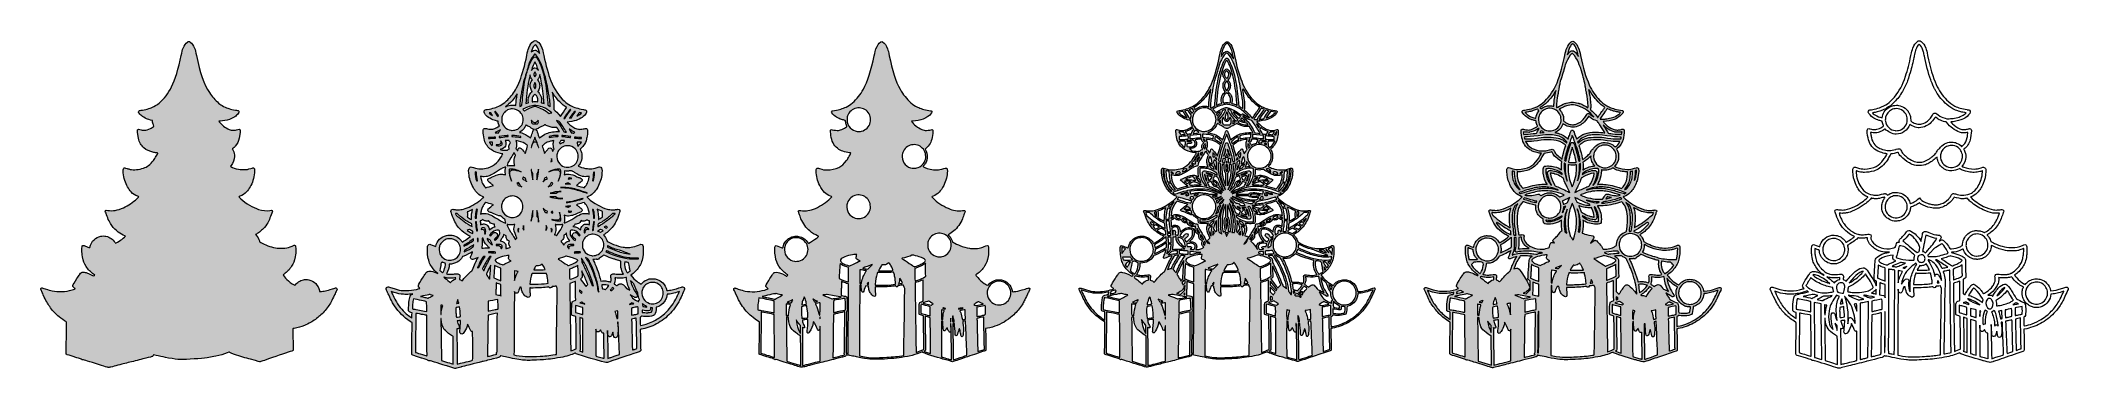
# Model space of a CAD drawing. Header units: inches. Extents: x -24.42 to -18.22, y 15.06 to 16.06.
import ezdxf

# ---------------------------------------------------------------- set-up
doc = ezdxf.new("R2010")
doc.units = ezdxf.units.IN
doc.header["$MEASUREMENT"] = 0
doc.layers.add('Christmas tree', color=7, linetype='Continuous')

msp = doc.modelspace()

# ---------------------------------------------------------------- hatches: boundary and pattern name
at = {"layer": 'Christmas tree'}
h = msp.add_hatch(color=1, dxfattribs=at)
h.dxf.hatch_style = 2
edge = h.paths.add_edge_path()
edge.add_spline(control_points=[(-23.5128, 15.3077), (-23.5134, 15.3091), (-23.5145, 15.3099), (-23.516, 15.3099), (-23.5167, 15.3099), (-23.5208, 15.3087), (-23.5262, 15.3069), (-23.5367, 15.3034), (-23.5421, 15.3019), (-23.5476, 15.3007), (-23.5522, 15.2998), (-23.56, 15.2987), (-23.5636, 15.2986), (-23.5636, 15.2986), (-23.5661, 15.2985), (-23.5661, 15.2985), (-23.5661, 15.2985), (-23.5667, 15.3013), (-23.5667, 15.3013), (-23.57, 15.3182), (-23.5824, 15.3308), (-23.5993, 15.3344), (-23.6039, 15.3354), (-23.6113, 15.3354), (-23.6154, 15.3344), (-23.6212, 15.333), (-23.6258, 15.3311), (-23.6302, 15.3282), (-23.6332, 15.3262), (-23.6377, 15.322), (-23.6398, 15.3193), (-23.6398, 15.3193), (-23.6412, 15.3175), (-23.6412, 15.3175), (-23.6412, 15.3175), (-23.6435, 15.3187), (-23.6435, 15.3187), (-23.651, 15.3228), (-23.6606, 15.3297), (-23.6658, 15.335), (-23.6708, 15.3399), (-23.6778, 15.3482), (-23.6778, 15.3492), (-23.6778, 15.3493), (-23.6762, 15.3505), (-23.6743, 15.3518), (-23.6653, 15.358), (-23.6579, 15.3656), (-23.6514, 15.3755), (-23.645, 15.385), (-23.6426, 15.3913), (-23.6404, 15.4046), (-23.6389, 15.4134), (-23.6386, 15.4174), (-23.6386, 15.4255), (-23.6386, 15.4347), (-23.6392, 15.4381), (-23.6411, 15.4393), (-23.6425, 15.4402), (-23.6439, 15.4399), (-23.6495, 15.4375), (-23.658, 15.4337), (-23.6639, 15.432), (-23.6722, 15.4309), (-23.677, 15.4303), (-23.6904, 15.4304), (-23.6955, 15.4311), (-23.7104, 15.4331), (-23.7261, 15.4382), (-23.7417, 15.4463), (-23.7489, 15.4501), (-23.7489, 15.45), (-23.7499, 15.4532), (-23.7519, 15.4597), (-23.7551, 15.4648), (-23.7603, 15.4703), (-23.7603, 15.4703), (-23.7622, 15.4722), (-23.7622, 15.4722), (-23.7622, 15.4722), (-23.7603, 15.4732), (-23.7603, 15.4732), (-23.7506, 15.4787), (-23.7413, 15.4864), (-23.7348, 15.494), (-23.7287, 15.5013), (-23.7256, 15.5061), (-23.7215, 15.5144), (-23.7183, 15.521), (-23.7167, 15.525), (-23.714, 15.5329), (-23.713, 15.5359), (-23.7117, 15.5394), (-23.7112, 15.5408), (-23.7099, 15.544), (-23.7098, 15.5448), (-23.711, 15.546), (-23.7121, 15.547), (-23.7135, 15.5471), (-23.7176, 15.5464), (-23.7289, 15.5444), (-23.7401, 15.5454), (-23.7523, 15.5493), (-23.7697, 15.5549), (-23.7911, 15.5677), (-23.8066, 15.5817), (-23.8091, 15.584), (-23.8125, 15.5877), (-23.8125, 15.5882), (-23.8125, 15.5883), (-23.8112, 15.5889), (-23.8096, 15.5895), (-23.8012, 15.5925), (-23.7952, 15.5964), (-23.7891, 15.6028), (-23.7813, 15.6111), (-23.7744, 15.6235), (-23.7696, 15.6378), (-23.7668, 15.6461), (-23.7656, 15.652), (-23.7649, 15.6612), (-23.7642, 15.6698), (-23.7647, 15.673), (-23.7666, 15.675), (-23.7683, 15.6768), (-23.7696, 15.6767), (-23.7766, 15.6745), (-23.7852, 15.6717), (-23.7889, 15.671), (-23.7957, 15.6708), (-23.8019, 15.6706), (-23.8068, 15.671), (-23.8136, 15.6721), (-23.8237, 15.6739), (-23.8319, 15.6766), (-23.837, 15.6799), (-23.837, 15.6799), (-23.8388, 15.681), (-23.8388, 15.681), (-23.8388, 15.681), (-23.8366, 15.6836), (-23.8366, 15.6836), (-23.8295, 15.6918), (-23.826, 15.7009), (-23.826, 15.7112), (-23.826, 15.7176), (-23.8273, 15.7233), (-23.8301, 15.7291), (-23.8309, 15.7308), (-23.8318, 15.7326), (-23.8322, 15.7331), (-23.8322, 15.7331), (-23.8327, 15.7339), (-23.8327, 15.7339), (-23.8327, 15.7339), (-23.8318, 15.7346), (-23.8318, 15.7346), (-23.8292, 15.7365), (-23.8253, 15.7401), (-23.8236, 15.7421), (-23.8177, 15.749), (-23.8137, 15.7573), (-23.8118, 15.7664), (-23.8104, 15.7729), (-23.8088, 15.7851), (-23.8088, 15.7884), (-23.8088, 15.792), (-23.8092, 15.7931), (-23.8107, 15.7937), (-23.8116, 15.7941), (-23.8121, 15.794), (-23.8162, 15.793), (-23.822, 15.7916), (-23.8247, 15.7912), (-23.8299, 15.7912), (-23.8346, 15.7912), (-23.8374, 15.7917), (-23.842, 15.7936), (-23.8484, 15.7961), (-23.8547, 15.7997), (-23.86, 15.8039), (-23.8645, 15.8076), (-23.8745, 15.8178), (-23.8741, 15.8184), (-23.874, 15.8186), (-23.8718, 15.8188), (-23.8693, 15.8189), (-23.862, 15.8191), (-23.8499, 15.8215), (-23.8416, 15.8242), (-23.8373, 15.8256), (-23.8292, 15.8295), (-23.8249, 15.8323), (-23.822, 15.8342), (-23.8169, 15.839), (-23.8147, 15.8418), (-23.8132, 15.8438), (-23.8119, 15.8463), (-23.8119, 15.8474), (-23.8119, 15.8486), (-23.8127, 15.85), (-23.8137, 15.8506), (-23.8142, 15.8508), (-23.8186, 15.8517), (-23.8235, 15.8526), (-23.8395, 15.8554), (-23.8474, 15.8579), (-23.8592, 15.8639), (-23.8658, 15.8673), (-23.8693, 15.8696), (-23.8747, 15.8741), (-23.885, 15.8827), (-23.8946, 15.8936), (-23.9029, 15.906), (-23.9192, 15.9305), (-23.932, 15.9672), (-23.9425, 16.0195), (-23.9448, 16.031), (-23.946, 16.0355), (-23.9483, 16.0415), (-23.9521, 16.0509), (-23.9555, 16.0559), (-23.9613, 16.0602), (-23.9636, 16.0619), (-23.9637, 16.062), (-23.9657, 16.062), (-23.9677, 16.062), (-23.9678, 16.0619), (-23.9701, 16.0602), (-23.9758, 16.0558), (-23.9793, 16.0509), (-23.983, 16.0415), (-23.9854, 16.0355), (-23.9866, 16.031), (-23.9889, 16.0195), (-23.997, 15.9791), (-24.0072, 15.946), (-24.0183, 15.9238), (-24.0282, 15.9038), (-24.0414, 15.8869), (-24.0567, 15.8741), (-24.062, 15.8696), (-24.0655, 15.8673), (-24.0722, 15.8639), (-24.0839, 15.8579), (-24.0918, 15.8554), (-24.1078, 15.8526), (-24.1127, 15.8517), (-24.1171, 15.8508), (-24.1176, 15.8506), (-24.1187, 15.85), (-24.1195, 15.8486), (-24.1195, 15.8474), (-24.1195, 15.8453), (-24.117, 15.8417), (-24.1124, 15.8372), (-24.1089, 15.8338), (-24.1058, 15.8317), (-24.0995, 15.8284), (-24.0936, 15.8254), (-24.09, 15.824), (-24.083, 15.8223), (-24.0799, 15.8215), (-24.0773, 15.8207), (-24.0772, 15.8206), (-24.077, 15.8204), (-24.0769, 15.8194), (-24.0767, 15.8183), (-24.0764, 15.8153), (-24.0751, 15.8107), (-24.0737, 15.8075), (-24.072, 15.8036), (-24.072, 15.8035), (-24.0727, 15.8029), (-24.0746, 15.8014), (-24.0803, 15.7978), (-24.0831, 15.7964), (-24.091, 15.7925), (-24.0954, 15.7912), (-24.1015, 15.7912), (-24.1067, 15.7912), (-24.1093, 15.7915), (-24.1151, 15.793), (-24.1192, 15.794), (-24.1198, 15.7941), (-24.1207, 15.7937), (-24.1222, 15.7931), (-24.1225, 15.792), (-24.1225, 15.7884), (-24.1225, 15.7851), (-24.1209, 15.7729), (-24.1196, 15.7664), (-24.1172, 15.7547), (-24.1112, 15.7443), (-24.1028, 15.7372), (-24.0948, 15.7305), (-24.0866, 15.7267), (-24.0729, 15.7233), (-24.0698, 15.7225), (-24.0642, 15.7217), (-24.0622, 15.7217), (-24.0613, 15.7217), (-24.0605, 15.7215), (-24.0604, 15.7213), (-24.0602, 15.7212), (-24.0609, 15.7198), (-24.0617, 15.7184), (-24.0625, 15.717), (-24.0642, 15.7141), (-24.0654, 15.712), (-24.0682, 15.7068), (-24.0703, 15.7035), (-24.074, 15.6988), (-24.0839, 15.6861), (-24.093, 15.679), (-24.104, 15.6754), (-24.1177, 15.6709), (-24.1345, 15.6694), (-24.145, 15.6717), (-24.1471, 15.6722), (-24.1515, 15.6734), (-24.1547, 15.6744), (-24.1616, 15.6767), (-24.1629, 15.6768), (-24.1646, 15.675), (-24.1666, 15.673), (-24.167, 15.6697), (-24.1663, 15.6612), (-24.1656, 15.652), (-24.1644, 15.646), (-24.1616, 15.6377), (-24.1569, 15.6234), (-24.15, 15.6111), (-24.1421, 15.6028), (-24.136, 15.5963), (-24.1301, 15.5925), (-24.1216, 15.5895), (-24.12, 15.5889), (-24.1187, 15.5883), (-24.1187, 15.5882), (-24.1187, 15.5877), (-24.1221, 15.5839), (-24.1247, 15.5816), (-24.1361, 15.5713), (-24.151, 15.5615), (-24.1655, 15.5546), (-24.1832, 15.5463), (-24.1984, 15.5437), (-24.2136, 15.5464), (-24.2178, 15.5471), (-24.2191, 15.547), (-24.2202, 15.5459), (-24.2214, 15.5447), (-24.2214, 15.544), (-24.2201, 15.5408), (-24.2195, 15.5394), (-24.2182, 15.5358), (-24.2172, 15.5329), (-24.2146, 15.5249), (-24.2129, 15.521), (-24.2097, 15.5144), (-24.2065, 15.5079), (-24.2045, 15.5044), (-24.201, 15.4998), (-24.195, 15.4917), (-24.1895, 15.4862), (-24.1818, 15.4803), (-24.1762, 15.476), (-24.1668, 15.4707), (-24.1612, 15.4684), (-24.1603, 15.4681), (-24.1595, 15.4677), (-24.1593, 15.4676), (-24.159, 15.4672), (-24.1651, 15.4619), (-24.1706, 15.4579), (-24.1747, 15.4549), (-24.1825, 15.45), (-24.1874, 15.4473), (-24.1874, 15.4473), (-24.1901, 15.4458), (-24.1901, 15.4458), (-24.1901, 15.4458), (-24.1913, 15.4478), (-24.1913, 15.4478), (-24.1976, 15.4582), (-24.2073, 15.465), (-24.219, 15.4675), (-24.2236, 15.4685), (-24.2311, 15.4685), (-24.2351, 15.4675), (-24.2434, 15.4656), (-24.2498, 15.4622), (-24.2554, 15.4568), (-24.2621, 15.4504), (-24.2657, 15.4437), (-24.2679, 15.4332), (-24.2681, 15.4325), (-24.2682, 15.4324), (-24.269, 15.4326), (-24.2717, 15.4332), (-24.2771, 15.4352), (-24.2817, 15.4373), (-24.2873, 15.4397), (-24.2887, 15.4401), (-24.2901, 15.4392), (-24.292, 15.438), (-24.2926, 15.4345), (-24.2926, 15.4253), (-24.2926, 15.4172), (-24.2922, 15.4132), (-24.2908, 15.4045), (-24.2886, 15.3912), (-24.2862, 15.3848), (-24.2798, 15.3753), (-24.2733, 15.3654), (-24.2658, 15.3578), (-24.2569, 15.3517), (-24.255, 15.3503), (-24.2534, 15.3492), (-24.2534, 15.349), (-24.2534, 15.3485), (-24.2557, 15.3455), (-24.256, 15.3455), (-24.2562, 15.3455), (-24.2579, 15.3464), (-24.2598, 15.3476), (-24.2648, 15.3505), (-24.2715, 15.3538), (-24.2753, 15.355), (-24.2818, 15.3571), (-24.2839, 15.3576), (-24.2881, 15.3576), (-24.2918, 15.3576), (-24.2922, 15.3575), (-24.294, 15.3566), (-24.2963, 15.3555), (-24.298, 15.3539), (-24.2985, 15.352), (-24.2988, 15.3512), (-24.2998, 15.3496), (-24.3008, 15.3483), (-24.3019, 15.347), (-24.3037, 15.3446), (-24.3048, 15.3429), (-24.3079, 15.3384), (-24.3168, 15.3236), (-24.3188, 15.3196), (-24.3213, 15.3145), (-24.3212, 15.3143), (-24.3147, 15.3085), (-24.3139, 15.3078), (-24.3132, 15.3071), (-24.3132, 15.3069), (-24.3132, 15.3066), (-24.3167, 15.3053), (-24.3224, 15.3036), (-24.3427, 15.2977), (-24.3644, 15.2965), (-24.3836, 15.3005), (-24.3891, 15.3016), (-24.3946, 15.3032), (-24.405, 15.3067), (-24.4104, 15.3085), (-24.4145, 15.3097), (-24.4152, 15.3097), (-24.4167, 15.3097), (-24.4179, 15.3089), (-24.4185, 15.3075), (-24.419, 15.3063), (-24.4186, 15.3051), (-24.4165, 15.3007), (-24.4155, 15.2988), (-24.4129, 15.2933), (-24.4106, 15.2883), (-24.4018, 15.2692), (-24.3982, 15.2627), (-24.3911, 15.2525), (-24.3837, 15.2422), (-24.3746, 15.2318), (-24.3662, 15.2244), (-24.3612, 15.2201), (-24.3525, 15.2135), (-24.3458, 15.2092), (-24.3429, 15.2073), (-24.3404, 15.2056), (-24.34, 15.2054), (-24.3394, 15.2049), (-24.3394, 15.204), (-24.34, 15.1565), (-24.3405, 15.1125), (-24.3405, 15.1079), (-24.34, 15.1072), (-24.3398, 15.1068), (-24.3393, 15.1063), (-24.3389, 15.1061), (-24.3384, 15.1058), (-24.3312, 15.1035), (-24.3076, 15.0963), (-24.3017, 15.0944), (-24.2961, 15.0927), (-24.2952, 15.0924), (-24.2943, 15.0921), (-24.2934, 15.0916), (-24.293, 15.091), (-24.2919, 15.0897), (-24.2909, 15.0894), (-24.2897, 15.0899), (-24.2887, 15.0903), (-24.2882, 15.0902), (-24.2804, 15.0877), (-24.2705, 15.0847), (-24.2314, 15.0725), (-24.2204, 15.0691), (-24.2204, 15.0691), (-24.2204, 15.0691), (-24.2204, 15.0691), (-24.2146, 15.0673), (-24.2121, 15.0667), (-24.2107, 15.0667), (-24.2094, 15.0667), (-24.2062, 15.0673), (-24.1991, 15.0691), (-24.1938, 15.0705), (-24.1838, 15.073), (-24.177, 15.0748), (-24.1702, 15.0765), (-24.1537, 15.0806), (-24.1405, 15.084), (-24.1272, 15.0874), (-24.1077, 15.0923), (-24.0972, 15.095), (-24.0866, 15.0977), (-24.0776, 15.1), (-24.0771, 15.1002), (-24.0756, 15.1008), (-24.0746, 15.102), (-24.0744, 15.1037), (-24.0742, 15.1049), (-24.0741, 15.1052), (-24.0736, 15.105), (-24.0721, 15.1046), (-24.0681, 15.1036), (-24.0655, 15.1032), (-24.0584, 15.1019), (-24.0449, 15.0992), (-24.0374, 15.0975), (-24.0246, 15.0947), (-24.0088, 15.0922), (-23.9989, 15.0914), (-23.9851, 15.0903), (-23.9399, 15.0925), (-23.9174, 15.0954), (-23.9114, 15.0961), (-23.8874, 15.1), (-23.8829, 15.101), (-23.8707, 15.1035), (-23.8596, 15.1069), (-23.8485, 15.1114), (-23.8425, 15.1138), (-23.8419, 15.114), (-23.8416, 15.1135), (-23.8406, 15.1116), (-23.8398, 15.1113), (-23.8259, 15.1067), (-23.8096, 15.1012), (-23.7903, 15.0953), (-23.7776, 15.0917), (-23.7516, 15.0845), (-23.7493, 15.0839), (-23.7481, 15.0841), (-23.7475, 15.0842), (-23.7438, 15.0854), (-23.7398, 15.0867), (-23.7292, 15.0903), (-23.6929, 15.1026), (-23.6699, 15.1104), (-23.6589, 15.1141), (-23.6494, 15.1173), (-23.6489, 15.1175), (-23.6483, 15.1177), (-23.6476, 15.1182), (-23.6472, 15.1186), (-23.6463, 15.1195), (-23.6463, 15.1169), (-23.6473, 15.1578), (-23.6476, 15.1727), (-23.6478, 15.185), (-23.6476, 15.1851), (-23.6475, 15.1853), (-23.6456, 15.1856), (-23.6435, 15.186), (-23.6323, 15.1879), (-23.6235, 15.1905), (-23.612, 15.1951), (-23.6068, 15.1972), (-23.5984, 15.2013), (-23.5935, 15.204), (-23.5851, 15.2087), (-23.5723, 15.2179), (-23.5649, 15.2244), (-23.5565, 15.2318), (-23.5473, 15.2421), (-23.54, 15.2525), (-23.5328, 15.2626), (-23.5292, 15.2692), (-23.5204, 15.2882), (-23.5181, 15.2932), (-23.5155, 15.2988), (-23.5146, 15.3006), (-23.5126, 15.3052), (-23.5122, 15.3065), (-23.5128, 15.3077)], knot_values=[0, 0, 0, 0, 1, 1, 1, 2, 2, 2, 3, 3, 3, 4, 4, 4, 5, 5, 5, 6, 6, 6, 7, 7, 7, 8, 8, 8, 9, 9, 9, 10, 10, 10, 11, 11, 11, 12, 12, 12, 13, 13, 13, 14, 14, 14, 15, 15, 15, 16, 16, 16, 17, 17, 17, 18, 18, 18, 19, 19, 19, 20, 20, 20, 21, 21, 21, 22, 22, 22, 23, 23, 23, 24, 24, 24, 25, 25, 25, 26, 26, 26, 27, 27, 27, 28, 28, 28, 29, 29, 29, 30, 30, 30, 31, 31, 31, 32, 32, 32, 33, 33, 33, 34, 34, 34, 35, 35, 35, 36, 36, 36, 37, 37, 37, 38, 38, 38, 39, 39, 39, 40, 40, 40, 41, 41, 41, 42, 42, 42, 43, 43, 43, 44, 44, 44, 45, 45, 45, 46, 46, 46, 47, 47, 47, 48, 48, 48, 49, 49, 49, 50, 50, 50, 51, 51, 51, 52, 52, 52, 53, 53, 53, 54, 54, 54, 55, 55, 55, 56, 56, 56, 57, 57, 57, 58, 58, 58, 59, 59, 59, 60, 60, 60, 61, 61, 61, 62, 62, 62, 63, 63, 63, 64, 64, 64, 65, 65, 65, 66, 66, 66, 67, 67, 67, 68, 68, 68, 69, 69, 69, 70, 70, 70, 71, 71, 71, 72, 72, 72, 73, 73, 73, 74, 74, 74, 75, 75, 75, 76, 76, 76, 77, 77, 77, 78, 78, 78, 79, 79, 79, 80, 80, 80, 81, 81, 81, 82, 82, 82, 83, 83, 83, 84, 84, 84, 85, 85, 85, 86, 86, 86, 87, 87, 87, 88, 88, 88, 89, 89, 89, 90, 90, 90, 91, 91, 91, 92, 92, 92, 93, 93, 93, 94, 94, 94, 95, 95, 95, 96, 96, 96, 97, 97, 97, 98, 98, 98, 99, 99, 99, 100, 100, 100, 101, 101, 101, 102, 102, 102, 103, 103, 103, 104, 104, 104, 105, 105, 105, 106, 106, 106, 107, 107, 107, 108, 108, 108, 109, 109, 109, 110, 110, 110, 111, 111, 111, 112, 112, 112, 113, 113, 113, 114, 114, 114, 115, 115, 115, 116, 116, 116, 117, 117, 117, 118, 118, 118, 119, 119, 119, 120, 120, 120, 121, 121, 121, 122, 122, 122, 123, 123, 123, 124, 124, 124, 125, 125, 125, 126, 126, 126, 127, 127, 127, 128, 128, 128, 129, 129, 129, 130, 130, 130, 131, 131, 131, 132, 132, 132, 133, 133, 133, 134, 134, 134, 135, 135, 135, 136, 136, 136, 137, 137, 137, 138, 138, 138, 139, 139, 139, 140, 140, 140, 141, 141, 141, 142, 142, 142, 143, 143, 143, 144, 144, 144, 145, 145, 145, 146, 146, 146, 147, 147, 147, 148, 148, 148, 149, 149, 149, 150, 150, 150, 151, 151, 151, 152, 152, 152, 153, 153, 153, 154, 154, 154, 155, 155, 155, 156, 156, 156, 157, 157, 157, 158, 158, 158, 159, 159, 159, 160, 160, 160, 161, 161, 161, 162, 162, 162, 163, 163, 163, 164, 164, 164, 165, 165, 165, 166, 166, 166, 167, 167, 167, 168, 168, 168, 169, 169, 169, 170, 170, 170, 171, 171, 171, 172, 172, 172, 173, 173, 173, 174, 174, 174, 175, 175, 175, 176, 176, 176, 177, 177, 177, 178, 178, 178, 179, 179, 179, 180, 180, 180, 181, 181, 181, 182, 182, 182, 183, 183, 183, 184, 184, 184, 185, 185, 185, 186, 186, 186, 187, 187, 187, 188, 188, 188, 189, 189, 189, 190, 190, 190, 191, 191, 191, 192, 192, 192, 193, 193, 193, 194, 194, 194, 195, 195, 195, 196, 196, 196, 197, 197, 197, 198, 198, 198, 199, 199, 199, 200, 200, 200, 201, 201, 201, 202, 202, 202, 203, 203, 203, 204, 204, 204, 204], degree=3, periodic=1)
h = msp.add_hatch(color=3, dxfattribs=at)
h.dxf.hatch_style = 2
edge = h.paths.add_edge_path()
edge.add_spline(control_points=[(-22.4518, 15.3105), (-22.4526, 15.3115), (-22.4538, 15.3128), (-22.4562, 15.3128), (-22.4582, 15.3128), (-22.4606, 15.312), (-22.4681, 15.3095), (-22.479, 15.306), (-22.483, 15.3048), (-22.4883, 15.3036), (-22.493, 15.3026), (-22.5002, 15.3017), (-22.504, 15.3016), (-22.504, 15.3016), (-22.5045, 15.3016), (-22.5045, 15.3016), (-22.5045, 15.3016), (-22.5046, 15.3022), (-22.5046, 15.3022), (-22.5065, 15.3114), (-22.5104, 15.3186), (-22.5168, 15.325), (-22.5217, 15.3299), (-22.527, 15.3332), (-22.5335, 15.3355), (-22.539, 15.3375), (-22.5413, 15.3378), (-22.5481, 15.3378), (-22.5481, 15.3378), (-22.5482, 15.3378), (-22.5482, 15.3378), (-22.554, 15.3378), (-22.555, 15.3377), (-22.5583, 15.3369), (-22.5645, 15.3352), (-22.5699, 15.3327), (-22.5743, 15.3294), (-22.577, 15.3274), (-22.5809, 15.3234), (-22.5828, 15.3212), (-22.5857, 15.3228), (-22.5919, 15.3267), (-22.5962, 15.3299), (-22.6019, 15.3341), (-22.6078, 15.34), (-22.6135, 15.347), (-22.6139, 15.3476), (-22.6143, 15.3481), (-22.6147, 15.3486), (-22.6145, 15.3487), (-22.6144, 15.3488), (-22.6142, 15.3489), (-22.6052, 15.3547), (-22.5967, 15.3633), (-22.5898, 15.3736), (-22.5823, 15.3848), (-22.5797, 15.3925), (-22.5771, 15.4115), (-22.5764, 15.4168), (-22.5761, 15.4292), (-22.5766, 15.4333), (-22.577, 15.4364), (-22.5778, 15.4427), (-22.5839, 15.4427), (-22.5846, 15.4427), (-22.586, 15.4424), (-22.591, 15.4402), (-22.5995, 15.4363), (-22.6053, 15.4347), (-22.6139, 15.4337), (-22.6159, 15.4334), (-22.6189, 15.4333), (-22.6228, 15.4333), (-22.6287, 15.4333), (-22.6346, 15.4336), (-22.6379, 15.4341), (-22.6473, 15.4356), (-22.657, 15.4383), (-22.6674, 15.4425), (-22.6719, 15.4443), (-22.6847, 15.4505), (-22.6866, 15.4519), (-22.6872, 15.4523), (-22.6872, 15.4523), (-22.6881, 15.455), (-22.6905, 15.4618), (-22.6932, 15.4662), (-22.698, 15.4713), (-22.698, 15.4714), (-22.6981, 15.4714), (-22.6982, 15.4715), (-22.6877, 15.4777), (-22.6787, 15.4853), (-22.6715, 15.4943), (-22.6627, 15.5053), (-22.6572, 15.516), (-22.6513, 15.5338), (-22.6505, 15.536), (-22.6495, 15.5389), (-22.6489, 15.5403), (-22.6479, 15.5426), (-22.6473, 15.5442), (-22.6485, 15.5465), (-22.6494, 15.5481), (-22.6507, 15.5497), (-22.6539, 15.5497), (-22.655, 15.5497), (-22.6564, 15.5495), (-22.6588, 15.5491), (-22.6627, 15.5485), (-22.6644, 15.5484), (-22.6697, 15.5484), (-22.6697, 15.5484), (-22.67, 15.5484), (-22.67, 15.5484), (-22.6773, 15.5484), (-22.6803, 15.5487), (-22.687, 15.5505), (-22.7047, 15.555), (-22.7281, 15.5683), (-22.7453, 15.5837), (-22.7465, 15.5848), (-22.7476, 15.5859), (-22.7486, 15.587), (-22.7403, 15.5901), (-22.7352, 15.5933), (-22.7292, 15.5992), (-22.7248, 15.6036), (-22.7216, 15.6076), (-22.7186, 15.6126), (-22.7109, 15.6254), (-22.7054, 15.6402), (-22.7036, 15.6531), (-22.702, 15.6644), (-22.7021, 15.6716), (-22.7039, 15.6751), (-22.705, 15.6774), (-22.7079, 15.6791), (-22.7103, 15.6791), (-22.7107, 15.6791), (-22.7115, 15.6791), (-22.7169, 15.6774), (-22.7262, 15.6744), (-22.732, 15.6733), (-22.7385, 15.6733), (-22.7413, 15.6733), (-22.7441, 15.6734), (-22.7473, 15.6738), (-22.755, 15.6747), (-22.764, 15.6768), (-22.7695, 15.6789), (-22.7714, 15.6796), (-22.7735, 15.6806), (-22.7751, 15.6815), (-22.7725, 15.6845), (-22.7694, 15.6892), (-22.7679, 15.6923), (-22.764, 15.7008), (-22.7628, 15.7104), (-22.7645, 15.7193), (-22.7653, 15.7236), (-22.7676, 15.7297), (-22.7696, 15.733), (-22.7696, 15.733), (-22.7695, 15.7331), (-22.7695, 15.7331), (-22.7662, 15.7355), (-22.7615, 15.7403), (-22.7589, 15.744), (-22.755, 15.7495), (-22.7513, 15.7578), (-22.7499, 15.7643), (-22.7494, 15.7663), (-22.7489, 15.7696), (-22.7474, 15.7789), (-22.747, 15.7814), (-22.7467, 15.7849), (-22.7466, 15.7868), (-22.7464, 15.79), (-22.7462, 15.7945), (-22.7502, 15.7961), (-22.7508, 15.7964), (-22.7515, 15.7966), (-22.7525, 15.7966), (-22.7535, 15.7966), (-22.7546, 15.7964), (-22.7568, 15.7958), (-22.7615, 15.7945), (-22.7666, 15.7938), (-22.7708, 15.7938), (-22.7719, 15.7938), (-22.773, 15.7939), (-22.7741, 15.794), (-22.7804, 15.7948), (-22.7903, 15.7995), (-22.7981, 15.8054), (-22.8008, 15.8074), (-22.8057, 15.8122), (-22.8092, 15.8158), (-22.801, 15.8165), (-22.7893, 15.8187), (-22.7817, 15.8212), (-22.7768, 15.8228), (-22.7684, 15.827), (-22.7637, 15.8301), (-22.759, 15.8333), (-22.753, 15.8395), (-22.7512, 15.8432), (-22.7497, 15.846), (-22.7491, 15.8475), (-22.7505, 15.8502), (-22.752, 15.8531), (-22.7546, 15.8537), (-22.7593, 15.8545), (-22.7784, 15.8576), (-22.7866, 15.8601), (-22.7993, 15.8667), (-22.8069, 15.8706), (-22.8105, 15.8732), (-22.8184, 15.8804), (-22.8352, 15.8957), (-22.8488, 15.9164), (-22.8588, 15.9419), (-22.8668, 15.9621), (-22.8744, 15.9897), (-22.8804, 16.0195), (-22.8828, 16.0317), (-22.884, 16.0363), (-22.8866, 16.0426), (-22.8907, 16.0529), (-22.894, 16.0575), (-22.9004, 16.0624), (-22.9028, 16.0642), (-22.9037, 16.0648), (-22.9065, 16.0648), (-22.9093, 16.0648), (-22.9102, 16.0642), (-22.9126, 16.0624), (-22.919, 16.0575), (-22.9223, 16.0529), (-22.9264, 16.0426), (-22.929, 16.0362), (-22.9302, 16.0316), (-22.9326, 16.0195), (-22.9386, 15.9897), (-22.9462, 15.9621), (-22.9542, 15.9419), (-22.9579, 15.9324), (-22.9626, 15.9225), (-22.9672, 15.9147), (-22.9749, 15.9016), (-22.9843, 15.8897), (-22.9946, 15.8804), (-23.0026, 15.8731), (-23.0062, 15.8706), (-23.0137, 15.8667), (-23.0264, 15.8601), (-23.0346, 15.8576), (-23.0537, 15.8545), (-23.0584, 15.8537), (-23.061, 15.8532), (-23.0625, 15.8503), (-23.0639, 15.8475), (-23.0633, 15.846), (-23.0618, 15.8432), (-23.0607, 15.841), (-23.0595, 15.8394), (-23.0565, 15.8363), (-23.0519, 15.8316), (-23.0483, 15.8291), (-23.0407, 15.8253), (-23.0347, 15.8223), (-23.0301, 15.8207), (-23.0232, 15.8191), (-23.0223, 15.8189), (-23.0213, 15.8186), (-23.0205, 15.8184), (-23.0204, 15.818), (-23.0203, 15.8174), (-23.0203, 15.8168), (-23.0197, 15.813), (-23.018, 15.8076), (-23.0164, 15.8043), (-23.0186, 15.8027), (-23.023, 15.8), (-23.0264, 15.7984), (-23.0311, 15.7961), (-23.0357, 15.7945), (-23.0388, 15.7941), (-23.0399, 15.7939), (-23.041, 15.7939), (-23.0422, 15.7939), (-23.0463, 15.7939), (-23.0514, 15.7946), (-23.0561, 15.7959), (-23.0584, 15.7965), (-23.0594, 15.7967), (-23.0604, 15.7967), (-23.0612, 15.7967), (-23.062, 15.7966), (-23.0627, 15.7962), (-23.0668, 15.7945), (-23.0665, 15.7901), (-23.0663, 15.7869), (-23.0662, 15.7837), (-23.0659, 15.7815), (-23.0641, 15.7707), (-23.0628, 15.7622), (-23.0615, 15.7579), (-23.0584, 15.7516), (-23.0531, 15.7409), (-23.045, 15.7329), (-23.0338, 15.7272), (-23.026, 15.7232), (-23.0144, 15.7198), (-23.0055, 15.7189), (-23.0066, 15.7171), (-23.008, 15.7145), (-23.0092, 15.7123), (-23.0135, 15.7045), (-23.0181, 15.6985), (-23.025, 15.6916), (-23.0334, 15.6831), (-23.0399, 15.6793), (-23.0509, 15.6765), (-23.0581, 15.6747), (-23.0648, 15.6737), (-23.0724, 15.6733), (-23.0732, 15.6733), (-23.0741, 15.6733), (-23.0749, 15.6733), (-23.0809, 15.6733), (-23.0866, 15.6744), (-23.0959, 15.6774), (-23.0994, 15.6786), (-23.1016, 15.6791), (-23.1024, 15.6791), (-23.1049, 15.6791), (-23.1077, 15.6774), (-23.1089, 15.6751), (-23.1107, 15.6716), (-23.1108, 15.6644), (-23.1092, 15.6531), (-23.1073, 15.6402), (-23.1018, 15.6254), (-23.0941, 15.6126), (-23.0909, 15.6074), (-23.0878, 15.6034), (-23.0836, 15.5992), (-23.0775, 15.5932), (-23.0724, 15.59), (-23.0641, 15.5869), (-23.0668, 15.5842), (-23.0721, 15.5794), (-23.0797, 15.5738), (-23.0945, 15.5629), (-23.1121, 15.5539), (-23.1257, 15.5505), (-23.1324, 15.5487), (-23.1354, 15.5484), (-23.1427, 15.5484), (-23.1427, 15.5484), (-23.143, 15.5484), (-23.143, 15.5484), (-23.1483, 15.5484), (-23.15, 15.5485), (-23.1539, 15.5491), (-23.1563, 15.5495), (-23.1577, 15.5497), (-23.1588, 15.5497), (-23.162, 15.5497), (-23.1633, 15.5481), (-23.1642, 15.5465), (-23.1655, 15.5443), (-23.1648, 15.5426), (-23.1638, 15.5403), (-23.1638, 15.5403), (-23.1638, 15.5403), (-23.1638, 15.5403), (-23.1633, 15.5391), (-23.1622, 15.5362), (-23.1614, 15.5338), (-23.1555, 15.516), (-23.15, 15.5052), (-23.1412, 15.4943), (-23.1349, 15.4865), (-23.1279, 15.4802), (-23.1192, 15.4744), (-23.1157, 15.4721), (-23.1093, 15.4686), (-23.1051, 15.4666), (-23.1065, 15.4653), (-23.1085, 15.4637), (-23.1106, 15.4621), (-23.1154, 15.4584), (-23.125, 15.4523), (-23.13, 15.4497), (-23.1303, 15.4502), (-23.1306, 15.4507), (-23.131, 15.4513), (-23.1322, 15.4532), (-23.1341, 15.4555), (-23.1365, 15.4579), (-23.1415, 15.463), (-23.1467, 15.4663), (-23.1534, 15.4687), (-23.1589, 15.4706), (-23.1612, 15.471), (-23.1679, 15.471), (-23.1679, 15.471), (-23.1681, 15.471), (-23.1681, 15.471), (-23.1738, 15.471), (-23.1748, 15.4709), (-23.1781, 15.47), (-23.1868, 15.4677), (-23.1929, 15.4643), (-23.1991, 15.4581), (-23.2051, 15.4523), (-23.2091, 15.4449), (-23.2111, 15.4362), (-23.2111, 15.4362), (-23.2111, 15.436), (-23.2111, 15.436), (-23.2136, 15.4368), (-23.2179, 15.4384), (-23.2218, 15.4402), (-23.2267, 15.4424), (-23.2281, 15.4427), (-23.2288, 15.4427), (-23.235, 15.4427), (-23.2357, 15.4364), (-23.2361, 15.4333), (-23.2366, 15.4292), (-23.2363, 15.4165), (-23.2356, 15.4115), (-23.233, 15.3925), (-23.2304, 15.3847), (-23.223, 15.3736), (-23.2176, 15.3656), (-23.2111, 15.3585), (-23.2044, 15.3531), (-23.212, 15.357), (-23.2184, 15.3593), (-23.2252, 15.3604), (-23.2269, 15.3606), (-23.228, 15.3608), (-23.2292, 15.3608), (-23.23, 15.3608), (-23.2308, 15.3607), (-23.2319, 15.3606), (-23.2319, 15.3606), (-23.2319, 15.3606), (-23.2319, 15.3606), (-23.2373, 15.3597), (-23.2411, 15.3568), (-23.2423, 15.3528), (-23.2424, 15.3526), (-23.2428, 15.3516), (-23.244, 15.3503), (-23.247, 15.3466), (-23.2496, 15.3427), (-23.2553, 15.3333), (-23.2622, 15.3218), (-23.264, 15.3181), (-23.264, 15.3155), (-23.264, 15.3128), (-23.2629, 15.3117), (-23.2609, 15.3098), (-23.2609, 15.3098), (-23.2609, 15.3098), (-23.2609, 15.3098), (-23.2604, 15.3093), (-23.2598, 15.3087), (-23.2592, 15.3082), (-23.2622, 15.3071), (-23.2662, 15.3059), (-23.2698, 15.3051), (-23.2799, 15.3026), (-23.2907, 15.3013), (-23.3012, 15.3013), (-23.3065, 15.3013), (-23.3116, 15.3016), (-23.3164, 15.3022), (-23.3252, 15.3034), (-23.3302, 15.3047), (-23.3446, 15.3095), (-23.3521, 15.312), (-23.3546, 15.3127), (-23.3566, 15.3127), (-23.359, 15.3127), (-23.3602, 15.3114), (-23.361, 15.3105), (-23.3636, 15.3071), (-23.3617, 15.3034), (-23.3603, 15.3004), (-23.3593, 15.2984), (-23.3567, 15.293), (-23.3546, 15.2885), (-23.3456, 15.2689), (-23.3428, 15.2636), (-23.3368, 15.2546), (-23.3231, 15.2345), (-23.3092, 15.2208), (-23.2888, 15.2073), (-23.2869, 15.206), (-23.285, 15.2048), (-23.2838, 15.204), (-23.2835, 15.2038), (-23.2832, 15.2036), (-23.283, 15.2035), (-23.283, 15.2035), (-23.2832, 15.196), (-23.2832, 15.196), (-23.2833, 15.1913), (-23.2835, 15.1727), (-23.2837, 15.1543), (-23.2838, 15.1364), (-23.284, 15.1187), (-23.2841, 15.1149), (-23.2841, 15.1075), (-23.2842, 15.1065), (-23.2825, 15.1049), (-23.2813, 15.1036), (-23.2813, 15.1036), (-23.2544, 15.0953), (-23.2544, 15.0953), (-23.2533, 15.095), (-23.2533, 15.095), (-23.2422, 15.0915), (-23.2365, 15.0897), (-23.2357, 15.0892), (-23.2357, 15.0892), (-23.2357, 15.0892), (-23.2357, 15.0892), (-23.2351, 15.0885), (-23.2339, 15.087), (-23.2317, 15.087), (-23.231, 15.087), (-23.2303, 15.0872), (-23.2296, 15.0874), (-23.2286, 15.0873), (-23.2252, 15.0862), (-23.2232, 15.0856), (-23.2207, 15.0848), (-23.1752, 15.0707), (-23.1748, 15.0706), (-23.1748, 15.0706), (-23.174, 15.0703), (-23.174, 15.0703), (-23.1531, 15.0639), (-23.152, 15.0638), (-23.1515, 15.0638), (-23.1515, 15.0638), (-23.1515, 15.0638), (-23.1515, 15.0638), (-23.1506, 15.0638), (-23.1474, 15.0645), (-23.1343, 15.0678), (-23.1336, 15.0679), (-23.133, 15.0681), (-23.1328, 15.0681), (-23.1272, 15.0696), (-23.1189, 15.0717), (-23.1108, 15.0737), (-23.1057, 15.075), (-23.1006, 15.0763), (-23.0964, 15.0774), (-23.0906, 15.0788), (-23.084, 15.0805), (-23.0783, 15.0819), (-23.0733, 15.0832), (-23.0688, 15.0844), (-23.0661, 15.085), (-23.064, 15.0856), (-23.0609, 15.0864), (-23.0572, 15.0873), (-23.0509, 15.0889), (-23.0431, 15.0909), (-23.0364, 15.0926), (-23.0364, 15.0926), (-23.0344, 15.0931), (-23.0344, 15.0931), (-23.0193, 15.097), (-23.0161, 15.0979), (-23.0154, 15.0983), (-23.0141, 15.0991), (-23.0131, 15.1003), (-23.0126, 15.1017), (-23.0125, 15.1017), (-23.0124, 15.1017), (-23.0122, 15.1017), (-23.0102, 15.1012), (-23.0064, 15.1004), (-23.0036, 15.0999), (-22.9954, 15.0984), (-22.9911, 15.0975), (-22.9834, 15.0958), (-22.9635, 15.0915), (-22.9484, 15.0892), (-22.9361, 15.0885), (-22.9332, 15.0884), (-22.9304, 15.0883), (-22.9277, 15.0883), (-22.9214, 15.0883), (-22.9134, 15.0886), (-22.9026, 15.0892), (-22.8693, 15.0909), (-22.862, 15.0917), (-22.8382, 15.0957), (-22.8148, 15.0996), (-22.8035, 15.1026), (-22.7876, 15.109), (-22.7863, 15.1096), (-22.7849, 15.1101), (-22.7837, 15.1106), (-22.7829, 15.1098), (-22.7819, 15.1092), (-22.7813, 15.1088), (-22.7775, 15.1069), (-22.7385, 15.0945), (-22.7208, 15.0896), (-22.6914, 15.0814), (-22.6906, 15.0814), (-22.6896, 15.0814), (-22.6896, 15.0814), (-22.6893, 15.0814), (-22.6893, 15.0814), (-22.6879, 15.0814), (-22.6879, 15.0814), (-22.645, 15.0958), (-22.645, 15.0958), (-22.6302, 15.1008), (-22.6302, 15.1008), (-22.5876, 15.1152), (-22.5871, 15.1154), (-22.586, 15.1167), (-22.586, 15.1167), (-22.5843, 15.1184), (-22.5843, 15.1184), (-22.5843, 15.1184), (-22.5845, 15.1275), (-22.5845, 15.1275), (-22.5852, 15.1544), (-22.5855, 15.1759), (-22.5855, 15.1829), (-22.5849, 15.183), (-22.5842, 15.1831), (-22.5833, 15.1833), (-22.5745, 15.1848), (-22.5681, 15.1865), (-22.5598, 15.1894), (-22.5424, 15.1955), (-22.5289, 15.2028), (-22.5132, 15.2146), (-22.499, 15.2252), (-22.4868, 15.2383), (-22.4759, 15.2545), (-22.4698, 15.2635), (-22.4669, 15.2689), (-22.458, 15.2883), (-22.4557, 15.2933), (-22.4532, 15.2986), (-22.4524, 15.3003), (-22.4524, 15.3003), (-22.4523, 15.3004), (-22.4523, 15.3004), (-22.4508, 15.304), (-22.4493, 15.3074), (-22.4518, 15.3105)], knot_values=[0, 0, 0, 0, 1, 1, 1, 2, 2, 2, 3, 3, 3, 4, 4, 4, 5, 5, 5, 6, 6, 6, 7, 7, 7, 8, 8, 8, 9, 9, 9, 10, 10, 10, 11, 11, 11, 12, 12, 12, 13, 13, 13, 14, 14, 14, 15, 15, 15, 16, 16, 16, 17, 17, 17, 18, 18, 18, 19, 19, 19, 20, 20, 20, 21, 21, 21, 22, 22, 22, 23, 23, 23, 24, 24, 24, 25, 25, 25, 26, 26, 26, 27, 27, 27, 28, 28, 28, 29, 29, 29, 30, 30, 30, 31, 31, 31, 32, 32, 32, 33, 33, 33, 34, 34, 34, 35, 35, 35, 36, 36, 36, 37, 37, 37, 38, 38, 38, 39, 39, 39, 40, 40, 40, 41, 41, 41, 42, 42, 42, 43, 43, 43, 44, 44, 44, 45, 45, 45, 46, 46, 46, 47, 47, 47, 48, 48, 48, 49, 49, 49, 50, 50, 50, 51, 51, 51, 52, 52, 52, 53, 53, 53, 54, 54, 54, 55, 55, 55, 56, 56, 56, 57, 57, 57, 58, 58, 58, 59, 59, 59, 60, 60, 60, 61, 61, 61, 62, 62, 62, 63, 63, 63, 64, 64, 64, 65, 65, 65, 66, 66, 66, 67, 67, 67, 68, 68, 68, 69, 69, 69, 70, 70, 70, 71, 71, 71, 72, 72, 72, 73, 73, 73, 74, 74, 74, 75, 75, 75, 76, 76, 76, 77, 77, 77, 78, 78, 78, 79, 79, 79, 80, 80, 80, 81, 81, 81, 82, 82, 82, 83, 83, 83, 84, 84, 84, 85, 85, 85, 86, 86, 86, 87, 87, 87, 88, 88, 88, 89, 89, 89, 90, 90, 90, 91, 91, 91, 92, 92, 92, 93, 93, 93, 94, 94, 94, 95, 95, 95, 96, 96, 96, 97, 97, 97, 98, 98, 98, 99, 99, 99, 100, 100, 100, 101, 101, 101, 102, 102, 102, 103, 103, 103, 104, 104, 104, 105, 105, 105, 106, 106, 106, 107, 107, 107, 108, 108, 108, 109, 109, 109, 110, 110, 110, 111, 111, 111, 112, 112, 112, 113, 113, 113, 114, 114, 114, 115, 115, 115, 116, 116, 116, 117, 117, 117, 118, 118, 118, 119, 119, 119, 120, 120, 120, 121, 121, 121, 122, 122, 122, 123, 123, 123, 124, 124, 124, 125, 125, 125, 126, 126, 126, 127, 127, 127, 128, 128, 128, 129, 129, 129, 130, 130, 130, 131, 131, 131, 132, 132, 132, 133, 133, 133, 134, 134, 134, 135, 135, 135, 136, 136, 136, 137, 137, 137, 138, 138, 138, 139, 139, 139, 140, 140, 140, 141, 141, 141, 142, 142, 142, 143, 143, 143, 144, 144, 144, 145, 145, 145, 146, 146, 146, 147, 147, 147, 148, 148, 148, 149, 149, 149, 150, 150, 150, 151, 151, 151, 152, 152, 152, 153, 153, 153, 154, 154, 154, 155, 155, 155, 156, 156, 156, 157, 157, 157, 158, 158, 158, 159, 159, 159, 160, 160, 160, 161, 161, 161, 162, 162, 162, 163, 163, 163, 164, 164, 164, 165, 165, 165, 166, 166, 166, 167, 167, 167, 168, 168, 168, 169, 169, 169, 170, 170, 170, 171, 171, 171, 172, 172, 172, 173, 173, 173, 174, 174, 174, 175, 175, 175, 176, 176, 176, 177, 177, 177, 178, 178, 178, 179, 179, 179, 180, 180, 180, 181, 181, 181, 182, 182, 182, 183, 183, 183, 184, 184, 184, 185, 185, 185, 186, 186, 186, 187, 187, 187, 188, 188, 188, 189, 189, 189, 190, 190, 190, 191, 191, 191, 192, 192, 192, 193, 193, 193, 194, 194, 194, 195, 195, 195, 196, 196, 196, 197, 197, 197, 198, 198, 198, 199, 199, 199, 200, 200, 200, 201, 201, 201, 202, 202, 202, 203, 203, 203, 204, 204, 204, 205, 205, 205, 206, 206, 206, 207, 207, 207, 208, 208, 208, 209, 209, 209, 210, 210, 210, 211, 211, 211, 212, 212, 212, 213, 213, 213, 214, 214, 214, 215, 215, 215, 216, 216, 216, 217, 217, 217, 218, 218, 218, 219, 219, 219, 220, 220, 220, 221, 221, 221, 222, 222, 222, 223, 223, 223, 223], degree=3, periodic=1)
edge = h.paths.add_edge_path()
edge.add_spline(control_points=[(-22.7289, 15.6616), (-22.7289, 15.6616), (-22.7289, 15.6625), (-22.7289, 15.6625), (-22.728, 15.6626), (-22.727, 15.6628), (-22.7261, 15.663), (-22.7258, 15.6631), (-22.7255, 15.6631), (-22.7252, 15.6632), (-22.7252, 15.6624), (-22.7253, 15.6616), (-22.7253, 15.6608), (-22.7256, 15.6514), (-22.7267, 15.6445), (-22.7291, 15.6369), (-22.7291, 15.6368), (-22.7292, 15.6367), (-22.7292, 15.6365), (-22.7301, 15.6367), (-22.7311, 15.6369), (-22.732, 15.6371), (-22.7302, 15.6441), (-22.729, 15.6539), (-22.7289, 15.6616)], knot_values=[0, 0, 0, 0, 1, 1, 1, 2, 2, 2, 3, 3, 3, 4, 4, 4, 5, 5, 5, 6, 6, 6, 7, 7, 7, 8, 8, 8, 8], degree=3, periodic=1)
edge = h.paths.add_edge_path()
edge.add_spline(control_points=[(-22.7719, 15.845), (-22.7699, 15.8447), (-22.7665, 15.8441), (-22.766, 15.844), (-22.7657, 15.844), (-22.7653, 15.8439), (-22.7649, 15.8438), (-22.7666, 15.8422), (-22.7686, 15.8404), (-22.77, 15.8395), (-22.772, 15.8381), (-22.776, 15.836), (-22.7793, 15.8344), (-22.7766, 15.8384), (-22.7735, 15.8429), (-22.7719, 15.845)], knot_values=[0, 0, 0, 0, 1, 1, 1, 2, 2, 2, 3, 3, 3, 4, 4, 4, 5, 5, 5, 5], degree=3, periodic=1)
edge = h.paths.add_edge_path()
edge.add_spline(control_points=[(-23.0429, 15.8396), (-23.0442, 15.8404), (-23.0462, 15.8421), (-23.0479, 15.8439), (-23.046, 15.8442), (-23.0441, 15.8445), (-23.043, 15.8446), (-23.0429, 15.8445), (-23.0428, 15.8444), (-23.0427, 15.8443), (-23.0423, 15.8437), (-23.0413, 15.8422), (-23.0401, 15.8403), (-23.0392, 15.8391), (-23.0383, 15.8377), (-23.0373, 15.8363), (-23.0392, 15.8373), (-23.0412, 15.8384), (-23.0429, 15.8396)], knot_values=[0, 0, 0, 0, 1, 1, 1, 2, 2, 2, 3, 3, 3, 4, 4, 4, 5, 5, 5, 6, 6, 6, 6], degree=3, periodic=1)
edge = h.paths.add_edge_path()
edge.add_spline(control_points=[(-23.0194, 15.836), (-23.0195, 15.8358), (-23.0195, 15.8356), (-23.0196, 15.8354), (-23.0196, 15.8353), (-23.0196, 15.8352), (-23.0196, 15.8351), (-23.0199, 15.8342), (-23.0202, 15.8329), (-23.0205, 15.8316), (-23.0234, 15.8362), (-23.0283, 15.8436), (-23.0303, 15.8465), (-23.0305, 15.8468), (-23.0307, 15.8472), (-23.0309, 15.8475), (-23.0299, 15.8478), (-23.0289, 15.848), (-23.0281, 15.8482), (-23.027, 15.847), (-23.0251, 15.8447), (-23.0221, 15.8405), (-23.0219, 15.8403), (-23.0218, 15.8401), (-23.0217, 15.84), (-23.0215, 15.8397), (-23.0213, 15.8394), (-23.0211, 15.8391), (-23.0211, 15.8391), (-23.0205, 15.8384), (-23.0205, 15.8384), (-23.02, 15.8377), (-23.0194, 15.837), (-23.0192, 15.8366), (-23.0193, 15.8364), (-23.0193, 15.8362), (-23.0194, 15.836)], knot_values=[0, 0, 0, 0, 1, 1, 1, 2, 2, 2, 3, 3, 3, 4, 4, 4, 5, 5, 5, 6, 6, 6, 7, 7, 7, 8, 8, 8, 9, 9, 9, 10, 10, 10, 11, 11, 11, 12, 12, 12, 12], degree=3, periodic=1)
edge = h.paths.add_edge_path()
edge.add_spline(control_points=[(-23.0842, 15.6369), (-23.0842, 15.6369), (-23.0858, 15.6366), (-23.0861, 15.6365), (-23.0861, 15.6367), (-23.0862, 15.6369), (-23.0863, 15.6372), (-23.0886, 15.6443), (-23.0902, 15.6555), (-23.0901, 15.6632), (-23.0901, 15.6632), (-23.09, 15.6636), (-23.09, 15.6636), (-23.0892, 15.6634), (-23.0883, 15.6633), (-23.0874, 15.6631), (-23.0874, 15.6631), (-23.0864, 15.6629), (-23.0864, 15.6629), (-23.0864, 15.6629), (-23.0864, 15.6621), (-23.0864, 15.6621), (-23.0864, 15.6549), (-23.085, 15.6439), (-23.0833, 15.6371), (-23.0836, 15.637), (-23.0838, 15.637), (-23.0842, 15.6369)], knot_values=[0, 0, 0, 0, 1, 1, 1, 2, 2, 2, 3, 3, 3, 4, 4, 4, 5, 5, 5, 6, 6, 6, 7, 7, 7, 8, 8, 8, 9, 9, 9, 9], degree=3, periodic=1)
edge = h.paths.add_edge_path()
edge.add_spline(control_points=[(-23.2874, 15.2871), (-23.2892, 15.2852), (-23.2896, 15.2842), (-23.2904, 15.2805), (-23.2927, 15.2697), (-23.2938, 15.2594), (-23.2939, 15.2488), (-23.2939, 15.2488), (-23.2939, 15.24), (-23.2939, 15.24), (-23.2939, 15.24), (-23.2924, 15.238), (-23.2924, 15.238), (-23.2908, 15.2359), (-23.2883, 15.2347), (-23.2834, 15.2338), (-23.2834, 15.2338), (-23.2836, 15.2277), (-23.2836, 15.2277), (-23.2836, 15.2241), (-23.2837, 15.2202), (-23.2837, 15.2175), (-23.2878, 15.2203), (-23.2936, 15.2245), (-23.2967, 15.227), (-23.3092, 15.2369), (-23.3211, 15.2507), (-23.3312, 15.2667), (-23.3331, 15.2698), (-23.3384, 15.2801), (-23.3414, 15.2868), (-23.3424, 15.2891), (-23.3447, 15.2939), (-23.3464, 15.2975), (-23.3465, 15.2977), (-23.3466, 15.2979), (-23.3467, 15.2982), (-23.3336, 15.2938), (-23.3262, 15.292), (-23.3162, 15.2907), (-23.3117, 15.2901), (-23.3068, 15.2898), (-23.3015, 15.2898), (-23.295, 15.2898), (-23.2882, 15.2903), (-23.2817, 15.2912), (-23.2816, 15.2908), (-23.2814, 15.2905), (-23.2813, 15.2902), (-23.2846, 15.2894), (-23.2857, 15.2888), (-23.2874, 15.2871)], knot_values=[0, 0, 0, 0, 1, 1, 1, 2, 2, 2, 3, 3, 3, 4, 4, 4, 5, 5, 5, 6, 6, 6, 7, 7, 7, 8, 8, 8, 9, 9, 9, 10, 10, 10, 11, 11, 11, 12, 12, 12, 13, 13, 13, 14, 14, 14, 15, 15, 15, 16, 16, 16, 17, 17, 17, 17], degree=3, periodic=1)
edge = h.paths.add_edge_path()
edge.add_spline(control_points=[(-23.2817, 15.2456), (-23.2817, 15.2456), (-23.2821, 15.2456), (-23.2821, 15.2456), (-23.2821, 15.2463), (-23.2821, 15.2471), (-23.2821, 15.2478), (-23.2821, 15.2478), (-23.2821, 15.2489), (-23.2821, 15.2489), (-23.2821, 15.2522), (-23.2818, 15.2567), (-23.2815, 15.2602), (-23.281, 15.2644), (-23.2799, 15.2718), (-23.2792, 15.2759), (-23.2737, 15.275), (-23.262, 15.2727), (-23.2542, 15.271), (-23.2466, 15.2693), (-23.2414, 15.2682), (-23.2388, 15.2675), (-23.2387, 15.2646), (-23.2386, 15.2591), (-23.2385, 15.2518), (-23.2385, 15.2508), (-23.2385, 15.2498), (-23.2385, 15.2488), (-23.2385, 15.248), (-23.2385, 15.2472), (-23.2385, 15.2464), (-23.2385, 15.2464), (-23.2385, 15.244), (-23.2385, 15.244), (-23.2385, 15.2415), (-23.2385, 15.2393), (-23.2385, 15.2377), (-23.2444, 15.2389), (-23.2677, 15.2431), (-23.2718, 15.2437), (-23.2739, 15.244), (-23.2766, 15.2445), (-23.2776, 15.2447), (-23.2788, 15.245), (-23.2806, 15.2454), (-23.2817, 15.2456)], knot_values=[0, 0, 0, 0, 1, 1, 1, 2, 2, 2, 3, 3, 3, 4, 4, 4, 5, 5, 5, 6, 6, 6, 7, 7, 7, 8, 8, 8, 9, 9, 9, 10, 10, 10, 11, 11, 11, 12, 12, 12, 13, 13, 13, 14, 14, 14, 15, 15, 15, 15], degree=3, periodic=1)
edge = h.paths.add_edge_path()
edge.add_spline(control_points=[(-23.2376, 15.1018), (-23.2379, 15.1019), (-23.2383, 15.102), (-23.2387, 15.1021), (-23.2406, 15.1027), (-23.2473, 15.1048), (-23.2587, 15.1084), (-23.2653, 15.1104), (-23.2703, 15.112), (-23.2728, 15.1128), (-23.2729, 15.1175), (-23.2728, 15.1305), (-23.2726, 15.1492), (-23.2723, 15.1712), (-23.272, 15.1993), (-23.2719, 15.2115), (-23.2718, 15.2215), (-23.2717, 15.2283), (-23.2716, 15.2319), (-23.2662, 15.231), (-23.255, 15.229), (-23.2493, 15.2279), (-23.2493, 15.2279), (-23.2492, 15.2279), (-23.2492, 15.2279), (-23.2492, 15.2279), (-23.2491, 15.2279), (-23.2491, 15.2279), (-23.2436, 15.2269), (-23.2403, 15.2262), (-23.2385, 15.2259), (-23.2383, 15.2207), (-23.2382, 15.207), (-23.2382, 15.1967), (-23.2382, 15.1967), (-23.2381, 15.1841), (-23.2381, 15.1841), (-23.238, 15.1708), (-23.2379, 15.1582), (-23.2378, 15.1531), (-23.2378, 15.1482), (-23.2377, 15.1388), (-23.2376, 15.1297), (-23.2376, 15.1262), (-23.2376, 15.1226), (-23.2376, 15.1193), (-23.2376, 15.1193), (-23.2376, 15.1154), (-23.2376, 15.1154), (-23.2375, 15.1087), (-23.2375, 15.1044), (-23.2376, 15.1018)], knot_values=[0, 0, 0, 0, 1, 1, 1, 2, 2, 2, 3, 3, 3, 4, 4, 4, 5, 5, 5, 6, 6, 6, 7, 7, 7, 8, 8, 8, 9, 9, 9, 10, 10, 10, 11, 11, 11, 12, 12, 12, 13, 13, 13, 14, 14, 14, 15, 15, 15, 16, 16, 16, 17, 17, 17, 17], degree=3, periodic=1)
edge = h.paths.add_edge_path()
edge.add_spline(control_points=[(-23.2215, 15.2852), (-23.2257, 15.2829), (-23.2312, 15.28), (-23.2326, 15.2791), (-23.2332, 15.2788), (-23.2336, 15.2785), (-23.234, 15.2784), (-23.2356, 15.2787), (-23.2395, 15.2796), (-23.2439, 15.2806), (-23.2477, 15.2815), (-23.2525, 15.2826), (-23.2577, 15.2837), (-23.2483, 15.2858), (-23.2371, 15.2881), (-23.2333, 15.2886), (-23.2333, 15.2886), (-23.2331, 15.2887), (-23.2331, 15.2887), (-23.2318, 15.2888), (-23.2304, 15.2891), (-23.2293, 15.2895), (-23.2287, 15.2894), (-23.2277, 15.2891), (-23.2266, 15.2887), (-23.2246, 15.288), (-23.2217, 15.2872), (-23.2189, 15.2865), (-23.2198, 15.2861), (-23.2206, 15.2856), (-23.2215, 15.2852)], knot_values=[0, 0, 0, 0, 1, 1, 1, 2, 2, 2, 3, 3, 3, 4, 4, 4, 5, 5, 5, 6, 6, 6, 7, 7, 7, 8, 8, 8, 9, 9, 9, 10, 10, 10, 10], degree=3, periodic=1)
edge = h.paths.add_edge_path()
edge.add_spline(control_points=[(-22.6853, 15.4382), (-22.6844, 15.4378), (-22.6835, 15.4374), (-22.6826, 15.4369), (-22.6708, 15.4311), (-22.6621, 15.4279), (-22.6491, 15.4246), (-22.6441, 15.4233), (-22.6432, 15.423), (-22.6306, 15.418), (-22.6251, 15.4158), (-22.6204, 15.4139), (-22.6166, 15.4124), (-22.6235, 15.4133), (-22.6326, 15.4149), (-22.6381, 15.4164), (-22.6493, 15.4194), (-22.6613, 15.4236), (-22.6757, 15.4298), (-22.6757, 15.4298), (-22.6758, 15.4298), (-22.6758, 15.4298), (-22.6779, 15.4307), (-22.6831, 15.4329), (-22.6857, 15.4342), (-22.6855, 15.4352), (-22.6854, 15.4368), (-22.6853, 15.4382)], knot_values=[0, 0, 0, 0, 1, 1, 1, 2, 2, 2, 3, 3, 3, 4, 4, 4, 5, 5, 5, 6, 6, 6, 7, 7, 7, 8, 8, 8, 9, 9, 9, 9], degree=3, periodic=1)
edge = h.paths.add_edge_path()
edge.add_spline(control_points=[(-22.69, 15.4211), (-22.6896, 15.4219), (-22.6893, 15.4225), (-22.689, 15.4231), (-22.6883, 15.4228), (-22.6874, 15.4224), (-22.6864, 15.422), (-22.6864, 15.422), (-22.685, 15.4213), (-22.685, 15.4213), (-22.6724, 15.4157), (-22.6596, 15.4108), (-22.6478, 15.4072), (-22.6404, 15.4049), (-22.6292, 15.4026), (-22.6206, 15.4015), (-22.6197, 15.4013), (-22.6187, 15.4012), (-22.6178, 15.4011), (-22.6165, 15.4009), (-22.6153, 15.4008), (-22.6146, 15.4007), (-22.6131, 15.4004), (-22.6094, 15.4003), (-22.6044, 15.4003), (-22.5995, 15.4003), (-22.5931, 15.4005), (-22.5906, 15.4008), (-22.5907, 15.4), (-22.5909, 15.3993), (-22.591, 15.3986), (-22.592, 15.3985), (-22.5935, 15.3984), (-22.5952, 15.3983), (-22.599, 15.3981), (-22.602, 15.3979), (-22.6047, 15.3979), (-22.6104, 15.3979), (-22.616, 15.3984), (-22.6253, 15.3997), (-22.6333, 15.4008), (-22.6389, 15.4019), (-22.6448, 15.4035), (-22.6485, 15.4045), (-22.6634, 15.4091), (-22.6659, 15.41), (-22.6719, 15.4121), (-22.6851, 15.4173), (-22.6907, 15.4196), (-22.6907, 15.4196), (-22.69, 15.4211), (-22.69, 15.4211)], knot_values=[0, 0, 0, 0, 1, 1, 1, 2, 2, 2, 3, 3, 3, 4, 4, 4, 5, 5, 5, 6, 6, 6, 7, 7, 7, 8, 8, 8, 9, 9, 9, 10, 10, 10, 11, 11, 11, 12, 12, 12, 13, 13, 13, 14, 14, 14, 15, 15, 15, 16, 16, 16, 17, 17, 17, 17], degree=3, periodic=1)
edge = h.paths.add_edge_path()
edge.add_spline(control_points=[(-22.6165, 15.3612), (-22.6183, 15.3598), (-22.6227, 15.3568), (-22.6248, 15.3559), (-22.6248, 15.3559), (-22.6248, 15.3559), (-22.6248, 15.3559), (-22.6248, 15.3559), (-22.625, 15.3558), (-22.6251, 15.3557), (-22.6261, 15.3571), (-22.6273, 15.359), (-22.628, 15.3601), (-22.6309, 15.3649), (-22.6333, 15.3727), (-22.6339, 15.3798), (-22.6341, 15.3823), (-22.6336, 15.3866), (-22.6332, 15.3891), (-22.6317, 15.3888), (-22.6287, 15.3884), (-22.6263, 15.388), (-22.6245, 15.3878), (-22.6232, 15.3876), (-22.6224, 15.3874), (-22.6223, 15.3872), (-22.622, 15.3868), (-22.6218, 15.3864), (-22.6218, 15.3864), (-22.6218, 15.3863), (-22.6218, 15.3863), (-22.6207, 15.3846), (-22.6207, 15.3845), (-22.6185, 15.3725), (-22.618, 15.3691), (-22.6172, 15.3648), (-22.6168, 15.3628), (-22.6167, 15.3625), (-22.6167, 15.3621), (-22.6166, 15.3617), (-22.6165, 15.3615), (-22.6165, 15.3613), (-22.6165, 15.3612)], knot_values=[0, 0, 0, 0, 1, 1, 1, 2, 2, 2, 3, 3, 3, 4, 4, 4, 5, 5, 5, 6, 6, 6, 7, 7, 7, 8, 8, 8, 9, 9, 9, 10, 10, 10, 11, 11, 11, 12, 12, 12, 13, 13, 13, 14, 14, 14, 14], degree=3, periodic=1)
edge = h.paths.add_edge_path()
edge.add_spline(control_points=[(-22.6716, 15.3516), (-22.6734, 15.3507), (-22.6745, 15.3497), (-22.6752, 15.3482), (-22.6764, 15.3458), (-22.6761, 15.3444), (-22.6753, 15.3414), (-22.6745, 15.3385), (-22.6746, 15.3332), (-22.6754, 15.3299), (-22.6757, 15.329), (-22.6759, 15.3281), (-22.6762, 15.3273), (-22.6787, 15.3283), (-22.6825, 15.3293), (-22.6874, 15.3304), (-22.6893, 15.3308), (-22.6925, 15.331), (-22.6963, 15.331), (-22.7, 15.331), (-22.7035, 15.3308), (-22.7057, 15.3303), (-22.7057, 15.3303), (-22.7058, 15.3303), (-22.7058, 15.3303), (-22.7058, 15.3304), (-22.7059, 15.3306), (-22.7059, 15.3307), (-22.7072, 15.3357), (-22.7081, 15.3386), (-22.7124, 15.3523), (-22.7145, 15.359), (-22.7196, 15.3723), (-22.7244, 15.3833), (-22.7263, 15.3879), (-22.7283, 15.3922), (-22.7304, 15.396), (-22.7303, 15.396), (-22.7302, 15.396), (-22.7301, 15.396), (-22.7269, 15.396), (-22.7235, 15.3963), (-22.7207, 15.397), (-22.7203, 15.3971), (-22.7201, 15.3971), (-22.7201, 15.3971), (-22.72, 15.3971), (-22.7197, 15.397), (-22.7193, 15.3968), (-22.7182, 15.3965), (-22.7173, 15.3963), (-22.7165, 15.3963), (-22.714, 15.3963), (-22.7121, 15.3977), (-22.7111, 15.4001), (-22.711, 15.4002), (-22.7108, 15.4003), (-22.7102, 15.4006), (-22.7066, 15.4023), (-22.7022, 15.4055), (-22.6988, 15.4086), (-22.6988, 15.4086), (-22.6975, 15.4098), (-22.6975, 15.4098), (-22.6871, 15.4054), (-22.6724, 15.3997), (-22.6657, 15.3977), (-22.6645, 15.3973), (-22.6629, 15.3968), (-22.6613, 15.3963), (-22.66, 15.3959), (-22.6587, 15.3955), (-22.6578, 15.3952), (-22.6539, 15.3939), (-22.6491, 15.3924), (-22.6448, 15.3913), (-22.6458, 15.3864), (-22.6457, 15.3774), (-22.6447, 15.3722), (-22.643, 15.3639), (-22.6408, 15.3582), (-22.6368, 15.352), (-22.6377, 15.3519), (-22.6387, 15.3517), (-22.6398, 15.3515), (-22.6412, 15.3513), (-22.6435, 15.3512), (-22.6461, 15.3512), (-22.6504, 15.3512), (-22.6555, 15.3515), (-22.6593, 15.352), (-22.663, 15.3525), (-22.6649, 15.3527), (-22.6664, 15.3527), (-22.6684, 15.3527), (-22.67, 15.3524), (-22.6716, 15.3516)], knot_values=[0, 0, 0, 0, 1, 1, 1, 2, 2, 2, 3, 3, 3, 4, 4, 4, 5, 5, 5, 6, 6, 6, 7, 7, 7, 8, 8, 8, 9, 9, 9, 10, 10, 10, 11, 11, 11, 12, 12, 12, 13, 13, 13, 14, 14, 14, 15, 15, 15, 16, 16, 16, 17, 17, 17, 18, 18, 18, 19, 19, 19, 20, 20, 20, 21, 21, 21, 22, 22, 22, 23, 23, 23, 24, 24, 24, 25, 25, 25, 26, 26, 26, 27, 27, 27, 28, 28, 28, 29, 29, 29, 30, 30, 30, 31, 31, 31, 32, 32, 32, 32], degree=3, periodic=1)
edge = h.paths.add_edge_path()
edge.add_spline(control_points=[(-22.6668, 15.3078), (-22.6676, 15.3069), (-22.6689, 15.3054), (-22.6706, 15.3034), (-22.671, 15.3028), (-22.6719, 15.3017), (-22.6724, 15.3012), (-22.6726, 15.3013), (-22.6729, 15.3013), (-22.6733, 15.3014), (-22.6733, 15.3014), (-22.6734, 15.3015), (-22.6734, 15.3015), (-22.6742, 15.3017), (-22.676, 15.302), (-22.6777, 15.3023), (-22.675, 15.3055), (-22.6723, 15.3089), (-22.6709, 15.3111), (-22.6696, 15.3101), (-22.668, 15.3089), (-22.6668, 15.3078)], knot_values=[0, 0, 0, 0, 1, 1, 1, 2, 2, 2, 3, 3, 3, 4, 4, 4, 5, 5, 5, 6, 6, 6, 7, 7, 7, 7], degree=3, periodic=1)
edge = h.paths.add_edge_path()
edge.add_spline(control_points=[(-22.6892, 15.492), (-22.6907, 15.4929), (-22.693, 15.4941), (-22.6943, 15.4947), (-22.6947, 15.495), (-22.6951, 15.4952), (-22.6955, 15.4954), (-22.6952, 15.4956), (-22.6949, 15.4957), (-22.6947, 15.4959), (-22.6947, 15.4959), (-22.6909, 15.4984), (-22.6909, 15.4984), (-22.6909, 15.4984), (-22.6896, 15.4977), (-22.6896, 15.4977), (-22.688, 15.4969), (-22.6867, 15.4962), (-22.6856, 15.4955), (-22.6869, 15.4941), (-22.6884, 15.4927), (-22.6892, 15.492)], knot_values=[0, 0, 0, 0, 1, 1, 1, 2, 2, 2, 3, 3, 3, 4, 4, 4, 5, 5, 5, 6, 6, 6, 7, 7, 7, 7], degree=3, periodic=1)
edge = h.paths.add_edge_path()
edge.add_spline(control_points=[(-22.6733, 15.5336), (-22.6733, 15.5336), (-22.6703, 15.5365), (-22.6703, 15.5365), (-22.6703, 15.5365), (-22.6675, 15.5366), (-22.6675, 15.5366), (-22.666, 15.5368), (-22.664, 15.5369), (-22.6622, 15.5371), (-22.663, 15.5348), (-22.6636, 15.5344), (-22.6698, 15.5291), (-22.6698, 15.5291), (-22.67, 15.529), (-22.67, 15.529), (-22.67, 15.529), (-22.67, 15.5289), (-22.67, 15.5289), (-22.6844, 15.5169), (-22.6955, 15.509), (-22.7142, 15.4976), (-22.7147, 15.4973), (-22.7151, 15.497), (-22.7156, 15.4967), (-22.7156, 15.4969), (-22.7156, 15.4971), (-22.7156, 15.4973), (-22.7151, 15.5013), (-22.7148, 15.5036), (-22.7148, 15.5045), (-22.7148, 15.5045), (-22.7147, 15.5047), (-22.7147, 15.5047), (-22.7147, 15.5047), (-22.7143, 15.5049), (-22.7143, 15.5049), (-22.712, 15.506), (-22.7042, 15.5104), (-22.6998, 15.5131), (-22.6906, 15.5186), (-22.6812, 15.5259), (-22.6733, 15.5336)], knot_values=[0, 0, 0, 0, 1, 1, 1, 2, 2, 2, 3, 3, 3, 4, 4, 4, 5, 5, 5, 6, 6, 6, 7, 7, 7, 8, 8, 8, 9, 9, 9, 10, 10, 10, 11, 11, 11, 12, 12, 12, 13, 13, 13, 14, 14, 14, 14], degree=3, periodic=1)
edge = h.paths.add_edge_path()
edge.add_spline(control_points=[(-22.6991, 15.4844), (-22.7015, 15.4828), (-22.7048, 15.4807), (-22.7071, 15.4796), (-22.7071, 15.4796), (-22.7071, 15.4796), (-22.7071, 15.4796), (-22.7071, 15.4796), (-22.7072, 15.4795), (-22.7072, 15.4795), (-22.7073, 15.4795), (-22.7074, 15.4794), (-22.7075, 15.4794), (-22.7077, 15.4795), (-22.708, 15.4796), (-22.7083, 15.4798), (-22.7101, 15.4808), (-22.7134, 15.4822), (-22.7159, 15.4832), (-22.7144, 15.4839), (-22.7113, 15.4856), (-22.7091, 15.4869), (-22.7084, 15.4873), (-22.7075, 15.4879), (-22.7068, 15.4883), (-22.7057, 15.4878), (-22.7038, 15.4868), (-22.7013, 15.4855), (-22.7005, 15.4851), (-22.6998, 15.4847), (-22.6991, 15.4844)], knot_values=[0, 0, 0, 0, 1, 1, 1, 2, 2, 2, 3, 3, 3, 4, 4, 4, 5, 5, 5, 6, 6, 6, 7, 7, 7, 8, 8, 8, 9, 9, 9, 10, 10, 10, 10], degree=3, periodic=1)
edge = h.paths.add_edge_path()
edge.add_spline(control_points=[(-22.7006, 15.5427), (-22.7013, 15.5391), (-22.7015, 15.5366), (-22.7013, 15.5322), (-22.7013, 15.5291), (-22.7012, 15.5273), (-22.7008, 15.526), (-22.7028, 15.5247), (-22.7065, 15.5224), (-22.7119, 15.5193), (-22.7119, 15.5193), (-22.7133, 15.5185), (-22.7137, 15.5182), (-22.7137, 15.5197), (-22.7138, 15.5211), (-22.7138, 15.5227), (-22.7138, 15.5306), (-22.7139, 15.5336), (-22.7144, 15.5368), (-22.7151, 15.5423), (-22.716, 15.5464), (-22.7171, 15.5503), (-22.7125, 15.5479), (-22.708, 15.5458), (-22.7006, 15.5427)], knot_values=[0, 0, 0, 0, 1, 1, 1, 2, 2, 2, 3, 3, 3, 4, 4, 4, 5, 5, 5, 6, 6, 6, 7, 7, 7, 8, 8, 8, 8], degree=3, periodic=1)
edge = h.paths.add_edge_path()
edge.add_spline(control_points=[(-22.7292, 15.5497), (-22.729, 15.5489), (-22.7287, 15.5479), (-22.7283, 15.5465), (-22.7263, 15.5394), (-22.7254, 15.5328), (-22.7254, 15.5249), (-22.7254, 15.5249), (-22.7254, 15.5224), (-22.7254, 15.5224), (-22.7254, 15.5224), (-22.7255, 15.5224), (-22.7255, 15.5224), (-22.7262, 15.5224), (-22.727, 15.5225), (-22.7278, 15.5226), (-22.7278, 15.5226), (-22.7289, 15.5226), (-22.7289, 15.5226), (-22.7289, 15.5226), (-22.7289, 15.524), (-22.7289, 15.524), (-22.7289, 15.5319), (-22.73, 15.5414), (-22.7318, 15.5485), (-22.7319, 15.5487), (-22.7319, 15.549), (-22.732, 15.5492), (-22.7309, 15.5494), (-22.73, 15.5496), (-22.7292, 15.5497)], knot_values=[0, 0, 0, 0, 1, 1, 1, 2, 2, 2, 3, 3, 3, 4, 4, 4, 5, 5, 5, 6, 6, 6, 7, 7, 7, 8, 8, 8, 9, 9, 9, 10, 10, 10, 10], degree=3, periodic=1)
edge = h.paths.add_edge_path()
edge.add_spline(control_points=[(-22.7259, 15.5109), (-22.7264, 15.5057), (-22.7281, 15.4912), (-22.7288, 15.4855), (-22.7295, 15.4855), (-22.7302, 15.4855), (-22.731, 15.4854), (-22.731, 15.4854), (-22.7318, 15.4854), (-22.7318, 15.4854), (-22.7313, 15.489), (-22.7305, 15.4947), (-22.7302, 15.4968), (-22.7296, 15.5015), (-22.729, 15.508), (-22.729, 15.5112), (-22.7285, 15.5111), (-22.7272, 15.511), (-22.7272, 15.511), (-22.7272, 15.511), (-22.7259, 15.5109), (-22.7259, 15.5109)], knot_values=[0, 0, 0, 0, 1, 1, 1, 2, 2, 2, 3, 3, 3, 4, 4, 4, 5, 5, 5, 6, 6, 6, 7, 7, 7, 7], degree=3, periodic=1)
edge = h.paths.add_edge_path()
edge.add_spline(control_points=[(-22.7299, 15.4735), (-22.7211, 15.4735), (-22.7129, 15.4701), (-22.7067, 15.4639), (-22.6985, 15.4558), (-22.6953, 15.4437), (-22.6982, 15.4326), (-22.7012, 15.4207), (-22.7102, 15.4118), (-22.7223, 15.4088), (-22.7244, 15.4083), (-22.7279, 15.408), (-22.7309, 15.408), (-22.7322, 15.408), (-22.7335, 15.408), (-22.7345, 15.4082), (-22.7417, 15.4091), (-22.7488, 15.4128), (-22.7539, 15.4182), (-22.7595, 15.4241), (-22.7624, 15.4311), (-22.7627, 15.4394), (-22.7629, 15.4443), (-22.7624, 15.4474), (-22.761, 15.4516), (-22.7575, 15.4622), (-22.7477, 15.4708), (-22.7366, 15.4729), (-22.7345, 15.4733), (-22.7322, 15.4735), (-22.7299, 15.4735)], knot_values=[0, 0, 0, 0, 1, 1, 1, 2, 2, 2, 3, 3, 3, 4, 4, 4, 5, 5, 5, 6, 6, 6, 7, 7, 7, 8, 8, 8, 9, 9, 9, 10, 10, 10, 10], degree=3, periodic=1)
edge = h.paths.add_edge_path()
edge.add_spline(control_points=[(-22.7542, 15.4918), (-22.7529, 15.4932), (-22.7529, 15.4932), (-22.7506, 15.4932), (-22.7506, 15.4932), (-22.7502, 15.4932), (-22.7502, 15.4932), (-22.7486, 15.4932), (-22.7486, 15.4932), (-22.7474, 15.4925), (-22.7474, 15.4925), (-22.7474, 15.4925), (-22.7474, 15.4925), (-22.7465, 15.4921), (-22.7451, 15.4911), (-22.7444, 15.4905), (-22.7444, 15.4905), (-22.7443, 15.4904), (-22.7443, 15.4904), (-22.744, 15.4902), (-22.7436, 15.4898), (-22.7431, 15.4895), (-22.7432, 15.489), (-22.7432, 15.4885), (-22.7433, 15.488), (-22.7443, 15.4887), (-22.7455, 15.4891), (-22.7468, 15.4891), (-22.7477, 15.4891), (-22.7486, 15.4889), (-22.7494, 15.4885), (-22.7531, 15.487), (-22.7537, 15.483), (-22.7539, 15.4797), (-22.7539, 15.4797), (-22.754, 15.4784), (-22.754, 15.4784), (-22.754, 15.4784), (-22.7542, 15.4784), (-22.7542, 15.4784), (-22.7547, 15.478), (-22.7555, 15.4774), (-22.7566, 15.4766), (-22.7567, 15.4777), (-22.7569, 15.4791), (-22.757, 15.4809), (-22.7573, 15.4855), (-22.7563, 15.4897), (-22.7542, 15.4918)], knot_values=[0, 0, 0, 0, 1, 1, 1, 2, 2, 2, 3, 3, 3, 4, 4, 4, 5, 5, 5, 6, 6, 6, 7, 7, 7, 8, 8, 8, 9, 9, 9, 10, 10, 10, 11, 11, 11, 12, 12, 12, 13, 13, 13, 14, 14, 14, 15, 15, 15, 16, 16, 16, 16], degree=3, periodic=1)
edge = h.paths.add_edge_path()
edge.add_spline(control_points=[(-22.7406, 15.5139), (-22.7405, 15.5117), (-22.7409, 15.5062), (-22.7414, 15.5022), (-22.7442, 15.5038), (-22.7472, 15.5046), (-22.7504, 15.5046), (-22.7514, 15.5046), (-22.7522, 15.5046), (-22.753, 15.5044), (-22.7569, 15.5039), (-22.7598, 15.5024), (-22.7625, 15.4995), (-22.7657, 15.4961), (-22.7675, 15.492), (-22.7681, 15.4866), (-22.7708, 15.4889), (-22.7739, 15.4913), (-22.7762, 15.4926), (-22.7786, 15.494), (-22.7832, 15.4958), (-22.7862, 15.4964), (-22.7875, 15.4967), (-22.7893, 15.4969), (-22.7913, 15.497), (-22.7912, 15.497), (-22.7912, 15.4971), (-22.7911, 15.4971), (-22.7882, 15.4991), (-22.7861, 15.5017), (-22.7849, 15.5048), (-22.784, 15.5047), (-22.783, 15.5046), (-22.782, 15.5046), (-22.7794, 15.5046), (-22.7769, 15.5051), (-22.7749, 15.5061), (-22.7715, 15.5077), (-22.768, 15.5114), (-22.7662, 15.5151), (-22.7639, 15.5139), (-22.7622, 15.5134), (-22.7602, 15.5134), (-22.7592, 15.5134), (-22.7582, 15.5135), (-22.7569, 15.5138), (-22.7536, 15.5146), (-22.7511, 15.5159), (-22.7483, 15.5184), (-22.7459, 15.5162), (-22.7438, 15.515), (-22.7407, 15.5141), (-22.7407, 15.5141), (-22.7406, 15.5139), (-22.7406, 15.5139)], knot_values=[0, 0, 0, 0, 1, 1, 1, 2, 2, 2, 3, 3, 3, 4, 4, 4, 5, 5, 5, 6, 6, 6, 7, 7, 7, 8, 8, 8, 9, 9, 9, 10, 10, 10, 11, 11, 11, 12, 12, 12, 13, 13, 13, 14, 14, 14, 15, 15, 15, 16, 16, 16, 17, 17, 17, 18, 18, 18, 18], degree=3, periodic=1)
edge = h.paths.add_edge_path()
edge.add_spline(control_points=[(-22.8032, 15.4303), (-22.8035, 15.4302), (-22.8038, 15.4302), (-22.8041, 15.4302), (-22.8041, 15.4302), (-22.8052, 15.4301), (-22.8052, 15.4301), (-22.8052, 15.4301), (-22.8055, 15.4305), (-22.8055, 15.4305), (-22.8081, 15.4337), (-22.8086, 15.4371), (-22.8066, 15.4393), (-22.8055, 15.4406), (-22.8044, 15.4413), (-22.8011, 15.442), (-22.7997, 15.4424), (-22.799, 15.4425), (-22.7978, 15.4425), (-22.7974, 15.4425), (-22.7969, 15.4425), (-22.7963, 15.4425), (-22.796, 15.4424), (-22.7957, 15.4424), (-22.7954, 15.4424), (-22.7927, 15.4423), (-22.7904, 15.442), (-22.7889, 15.4418), (-22.7889, 15.4417), (-22.7889, 15.4416), (-22.7889, 15.4415), (-22.7889, 15.4415), (-22.7891, 15.4401), (-22.7891, 15.4401), (-22.7892, 15.4398), (-22.7892, 15.4395), (-22.7893, 15.4392), (-22.7904, 15.4393), (-22.7918, 15.4393), (-22.7929, 15.4393), (-22.7929, 15.4393), (-22.7932, 15.4393), (-22.7932, 15.4393), (-22.7966, 15.4393), (-22.798, 15.4392), (-22.7998, 15.4382), (-22.8024, 15.4369), (-22.8035, 15.4351), (-22.8035, 15.4323), (-22.8035, 15.4316), (-22.8034, 15.4309), (-22.8032, 15.4303)], knot_values=[0, 0, 0, 0, 1, 1, 1, 2, 2, 2, 3, 3, 3, 4, 4, 4, 5, 5, 5, 6, 6, 6, 7, 7, 7, 8, 8, 8, 9, 9, 9, 10, 10, 10, 11, 11, 11, 12, 12, 12, 13, 13, 13, 14, 14, 14, 15, 15, 15, 16, 16, 16, 17, 17, 17, 17], degree=3, periodic=1)
edge = h.paths.add_edge_path()
edge.add_spline(control_points=[(-22.856, 15.5179), (-22.8557, 15.5181), (-22.8554, 15.5183), (-22.8552, 15.5186), (-22.8494, 15.5168), (-22.8451, 15.5161), (-22.8408, 15.5161), (-22.8408, 15.5161), (-22.8359, 15.516), (-22.8359, 15.516), (-22.8359, 15.516), (-22.8333, 15.5186), (-22.8333, 15.5186), (-22.8316, 15.5203), (-22.8309, 15.5216), (-22.8306, 15.5234), (-22.8302, 15.5259), (-22.831, 15.5323), (-22.8319, 15.5359), (-22.8321, 15.5371), (-22.8326, 15.5386), (-22.833, 15.5402), (-22.8327, 15.5402), (-22.8324, 15.5403), (-22.8321, 15.5404), (-22.8309, 15.5367), (-22.8297, 15.531), (-22.8292, 15.5275), (-22.8289, 15.5249), (-22.8288, 15.5176), (-22.829, 15.5145), (-22.8309, 15.5143), (-22.8329, 15.5142), (-22.8348, 15.5142), (-22.842, 15.5142), (-22.8492, 15.5155), (-22.856, 15.5179)], knot_values=[0, 0, 0, 0, 1, 1, 1, 2, 2, 2, 3, 3, 3, 4, 4, 4, 5, 5, 5, 6, 6, 6, 7, 7, 7, 8, 8, 8, 9, 9, 9, 10, 10, 10, 11, 11, 11, 12, 12, 12, 12], degree=3, periodic=1)
edge = h.paths.add_edge_path()
edge.add_spline(control_points=[(-22.8551, 15.4893), (-22.8552, 15.4878), (-22.8555, 15.4853), (-22.856, 15.4836), (-22.8565, 15.4821), (-22.8567, 15.4813), (-22.8572, 15.4801), (-22.8575, 15.4848), (-22.858, 15.4882), (-22.8587, 15.4918), (-22.8573, 15.4908), (-22.8559, 15.4899), (-22.8551, 15.4893)], knot_values=[0, 0, 0, 0, 1, 1, 1, 2, 2, 2, 3, 3, 3, 4, 4, 4, 4], degree=3, periodic=1)
edge = h.paths.add_edge_path()
edge.add_spline(control_points=[(-22.8583, 15.5399), (-22.858, 15.5403), (-22.8575, 15.5409), (-22.857, 15.5415), (-22.8561, 15.5425), (-22.8551, 15.5433), (-22.8544, 15.5439), (-22.8543, 15.5436), (-22.8542, 15.5433), (-22.8541, 15.543), (-22.8537, 15.5416), (-22.8531, 15.5398), (-22.8525, 15.538), (-22.8545, 15.5387), (-22.8567, 15.5394), (-22.8583, 15.5399)], knot_values=[0, 0, 0, 0, 1, 1, 1, 2, 2, 2, 3, 3, 3, 4, 4, 4, 5, 5, 5, 5], degree=3, periodic=1)
edge = h.paths.add_edge_path()
edge.add_spline(control_points=[(-22.8293, 15.5821), (-22.8318, 15.5821), (-22.8323, 15.5822), (-22.8324, 15.5822), (-22.8324, 15.5822), (-22.8325, 15.5822), (-22.8325, 15.5822), (-22.8333, 15.5823), (-22.8357, 15.5825), (-22.8378, 15.5827), (-22.845, 15.5833), (-22.8536, 15.585), (-22.8616, 15.5873), (-22.861, 15.5873), (-22.8604, 15.5873), (-22.8597, 15.5873), (-22.8597, 15.5873), (-22.8428, 15.5873), (-22.8428, 15.5873), (-22.8411, 15.5855), (-22.8384, 15.5842), (-22.8343, 15.5831), (-22.8315, 15.5824), (-22.8305, 15.5822), (-22.8253, 15.5822), (-22.8253, 15.5822), (-22.824, 15.5822), (-22.824, 15.5822), (-22.8234, 15.5822), (-22.8228, 15.5822), (-22.8223, 15.5822), (-22.8246, 15.5822), (-22.8271, 15.5821), (-22.8293, 15.5821)], knot_values=[0, 0, 0, 0, 1, 1, 1, 2, 2, 2, 3, 3, 3, 4, 4, 4, 5, 5, 5, 6, 6, 6, 7, 7, 7, 8, 8, 8, 9, 9, 9, 10, 10, 10, 11, 11, 11, 11], degree=3, periodic=1)
edge = h.paths.add_edge_path()
edge.add_spline(control_points=[(-22.9602, 15.4893), (-22.9593, 15.4899), (-22.958, 15.4909), (-22.9565, 15.4918), (-22.9573, 15.4883), (-22.9577, 15.485), (-22.9581, 15.4802), (-22.9594, 15.4838), (-22.9601, 15.4868), (-22.9602, 15.4893)], knot_values=[0, 0, 0, 0, 1, 1, 1, 2, 2, 2, 3, 3, 3, 3], degree=3, periodic=1)
edge = h.paths.add_edge_path()
edge.add_spline(control_points=[(-22.9585, 15.3598), (-22.9611, 15.3555), (-22.9648, 15.3486), (-22.966, 15.3456), (-22.9676, 15.3415), (-22.9691, 15.3367), (-22.9702, 15.3323), (-22.9702, 15.3413), (-22.9701, 15.3554), (-22.97, 15.3618), (-22.9697, 15.3618), (-22.9695, 15.3617), (-22.9692, 15.3617), (-22.9636, 15.3606), (-22.9605, 15.3601), (-22.9585, 15.3598)], knot_values=[0, 0, 0, 0, 1, 1, 1, 2, 2, 2, 3, 3, 3, 4, 4, 4, 5, 5, 5, 5], degree=3, periodic=1)
edge = h.paths.add_edge_path()
edge.add_spline(control_points=[(-22.9693, 15.5257), (-22.9715, 15.5251), (-22.9749, 15.5248), (-22.978, 15.5248), (-22.9793, 15.5248), (-22.9806, 15.5249), (-22.9816, 15.525), (-22.9888, 15.5259), (-22.9959, 15.5296), (-23.001, 15.535), (-23.0066, 15.541), (-23.0095, 15.5479), (-23.0098, 15.5563), (-23.01, 15.5612), (-23.0096, 15.5642), (-23.0081, 15.5685), (-23.0046, 15.5791), (-22.9948, 15.5876), (-22.9838, 15.5898), (-22.9816, 15.5902), (-22.9793, 15.5904), (-22.977, 15.5904), (-22.9683, 15.5904), (-22.96, 15.587), (-22.9538, 15.5808), (-22.9457, 15.5726), (-22.9424, 15.5606), (-22.9452, 15.5494), (-22.9483, 15.5375), (-22.9573, 15.5286), (-22.9693, 15.5257)], knot_values=[0, 0, 0, 0, 1, 1, 1, 2, 2, 2, 3, 3, 3, 4, 4, 4, 5, 5, 5, 6, 6, 6, 7, 7, 7, 8, 8, 8, 9, 9, 9, 10, 10, 10, 10], degree=3, periodic=1)
edge = h.paths.add_edge_path()
edge.add_spline(control_points=[(-22.987, 15.4434), (-22.9865, 15.44), (-22.985, 15.4369), (-22.9825, 15.434), (-22.9827, 15.4339), (-22.9829, 15.4338), (-22.983, 15.4337), (-22.9845, 15.4329), (-22.9896, 15.4314), (-22.9933, 15.4307), (-22.9944, 15.4305), (-22.9957, 15.4303), (-22.9969, 15.4301), (-22.9964, 15.4315), (-22.9963, 15.4326), (-22.9962, 15.435), (-22.9961, 15.438), (-22.9962, 15.4392), (-22.9969, 15.4415), (-22.9976, 15.4439), (-22.9983, 15.4449), (-23.0004, 15.4472), (-23.0039, 15.451), (-23.0081, 15.4529), (-23.0141, 15.4536), (-23.0116, 15.4564), (-23.0091, 15.4596), (-23.0076, 15.4623), (-23.0069, 15.4636), (-23.0058, 15.4662), (-23.0051, 15.4681), (-23.0051, 15.4681), (-23.0038, 15.4721), (-23.0038, 15.4721), (-23.0038, 15.4721), (-23.0038, 15.4727), (-23.0038, 15.4727), (-23.0015, 15.4707), (-22.9987, 15.4694), (-22.9959, 15.4688), (-22.9959, 15.4682), (-22.996, 15.4676), (-22.996, 15.4671), (-22.996, 15.464), (-22.9958, 15.4629), (-22.9948, 15.4607), (-22.9932, 15.4573), (-22.9894, 15.4535), (-22.9857, 15.4517), (-22.9872, 15.4489), (-22.9875, 15.4466), (-22.987, 15.4434)], knot_values=[0, 0, 0, 0, 1, 1, 1, 2, 2, 2, 3, 3, 3, 4, 4, 4, 5, 5, 5, 6, 6, 6, 7, 7, 7, 8, 8, 8, 9, 9, 9, 10, 10, 10, 11, 11, 11, 12, 12, 12, 13, 13, 13, 14, 14, 14, 15, 15, 15, 16, 16, 16, 17, 17, 17, 17], degree=3, periodic=1)
edge = h.paths.add_edge_path()
edge.add_spline(control_points=[(-23.0155, 15.4382), (-23.0174, 15.4391), (-23.0187, 15.4393), (-23.0221, 15.4393), (-23.0221, 15.4393), (-23.0224, 15.4393), (-23.0224, 15.4393), (-23.0238, 15.4393), (-23.025, 15.4393), (-23.026, 15.4392), (-23.026, 15.4393), (-23.026, 15.4395), (-23.026, 15.4396), (-23.0262, 15.4403), (-23.0263, 15.4411), (-23.0264, 15.4419), (-23.0247, 15.4421), (-23.0224, 15.4423), (-23.02, 15.4425), (-23.0196, 15.4425), (-23.0193, 15.4425), (-23.019, 15.4425), (-23.0184, 15.4425), (-23.018, 15.4425), (-23.0176, 15.4425), (-23.0164, 15.4425), (-23.0157, 15.4425), (-23.0143, 15.4421), (-23.0111, 15.4413), (-23.0099, 15.4406), (-23.0087, 15.4393), (-23.0077, 15.4382), (-23.0074, 15.4376), (-23.0075, 15.4354), (-23.0076, 15.4338), (-23.0086, 15.4319), (-23.01, 15.4303), (-23.01, 15.4303), (-23.0101, 15.4302), (-23.0101, 15.4302), (-23.0106, 15.4303), (-23.0113, 15.4304), (-23.012, 15.4305), (-23.0119, 15.431), (-23.0118, 15.4316), (-23.0118, 15.4322), (-23.0118, 15.435), (-23.0129, 15.4368), (-23.0155, 15.4382)], knot_values=[0, 0, 0, 0, 1, 1, 1, 2, 2, 2, 3, 3, 3, 4, 4, 4, 5, 5, 5, 6, 6, 6, 7, 7, 7, 8, 8, 8, 9, 9, 9, 10, 10, 10, 11, 11, 11, 12, 12, 12, 13, 13, 13, 14, 14, 14, 15, 15, 15, 16, 16, 16, 16], degree=3, periodic=1)
edge = h.paths.add_edge_path()
edge.add_spline(control_points=[(-23.0625, 15.4852), (-23.0637, 15.4876), (-23.066, 15.4891), (-23.0685, 15.4891), (-23.0697, 15.4891), (-23.0709, 15.4887), (-23.0719, 15.488), (-23.0719, 15.4884), (-23.0721, 15.4896), (-23.0721, 15.4896), (-23.0716, 15.4899), (-23.071, 15.4903), (-23.0707, 15.4906), (-23.0677, 15.493), (-23.0671, 15.4932), (-23.0649, 15.4932), (-23.0649, 15.4932), (-23.0647, 15.4932), (-23.0647, 15.4932), (-23.0624, 15.4932), (-23.0623, 15.4931), (-23.0611, 15.4919), (-23.0595, 15.4902), (-23.0581, 15.4861), (-23.0581, 15.4827), (-23.0581, 15.4809), (-23.0585, 15.4771), (-23.0589, 15.4745), (-23.0597, 15.4747), (-23.0607, 15.4748), (-23.0614, 15.4749), (-23.061, 15.4782), (-23.0613, 15.483), (-23.0625, 15.4852)], knot_values=[0, 0, 0, 0, 1, 1, 1, 2, 2, 2, 3, 3, 3, 4, 4, 4, 5, 5, 5, 6, 6, 6, 7, 7, 7, 8, 8, 8, 9, 9, 9, 10, 10, 10, 11, 11, 11, 11], degree=3, periodic=1)
edge = h.paths.add_edge_path()
edge.add_spline(control_points=[(-23.069, 15.4533), (-23.069, 15.4533), (-23.069, 15.4616), (-23.069, 15.4616), (-23.069, 15.4616), (-23.0682, 15.4617), (-23.0682, 15.4617), (-23.0676, 15.4618), (-23.0659, 15.462), (-23.0657, 15.462), (-23.0658, 15.454), (-23.0616, 15.446), (-23.0529, 15.4376), (-23.0506, 15.4354), (-23.0485, 15.4335), (-23.0462, 15.4319), (-23.0462, 15.4319), (-23.0467, 15.4319), (-23.0467, 15.4319), (-23.0568, 15.4319), (-23.0656, 15.4314), (-23.0702, 15.4307), (-23.0695, 15.4351), (-23.069, 15.4433), (-23.069, 15.4533)], knot_values=[0, 0, 0, 0, 1, 1, 1, 2, 2, 2, 3, 3, 3, 4, 4, 4, 5, 5, 5, 6, 6, 6, 7, 7, 7, 8, 8, 8, 8], degree=3, periodic=1)
edge = h.paths.add_edge_path()
edge.add_spline(control_points=[(-23.0537, 15.4609), (-23.0467, 15.4582), (-23.0442, 15.456), (-23.0415, 15.4506), (-23.0398, 15.4472), (-23.0385, 15.4437), (-23.0378, 15.4403), (-23.0385, 15.4409), (-23.0392, 15.4414), (-23.0398, 15.4418), (-23.0426, 15.444), (-23.0476, 15.449), (-23.0495, 15.4515), (-23.052, 15.4548), (-23.0534, 15.4585), (-23.0537, 15.4609)], knot_values=[0, 0, 0, 0, 1, 1, 1, 2, 2, 2, 3, 3, 3, 4, 4, 4, 5, 5, 5, 5], degree=3, periodic=1)
edge = h.paths.add_edge_path()
edge.add_spline(control_points=[(-23.0497, 15.42), (-23.0497, 15.42), (-23.0452, 15.42), (-23.0452, 15.42), (-23.0396, 15.42), (-23.0319, 15.4196), (-23.0283, 15.4192), (-23.0283, 15.4192), (-23.0283, 15.4173), (-23.0283, 15.4173), (-23.0283, 15.4168), (-23.0283, 15.4163), (-23.0283, 15.4158), (-23.0284, 15.4158), (-23.0285, 15.4158), (-23.0287, 15.4158), (-23.0339, 15.4164), (-23.0464, 15.4174), (-23.0497, 15.4175), (-23.0497, 15.4179), (-23.0497, 15.4185), (-23.0497, 15.4192), (-23.0497, 15.4192), (-23.0497, 15.42), (-23.0497, 15.42)], knot_values=[0, 0, 0, 0, 1, 1, 1, 2, 2, 2, 3, 3, 3, 4, 4, 4, 5, 5, 5, 6, 6, 6, 7, 7, 7, 8, 8, 8, 8], degree=3, periodic=1)
edge = h.paths.add_edge_path()
edge.add_spline(control_points=[(-23.0305, 15.4545), (-23.0311, 15.4556), (-23.0318, 15.4569), (-23.0324, 15.458), (-23.0323, 15.458), (-23.0322, 15.4581), (-23.0321, 15.4581), (-23.0287, 15.4602), (-23.0244, 15.4638), (-23.0231, 15.4664), (-23.021, 15.4704), (-23.0223, 15.4753), (-23.026, 15.4776), (-23.0271, 15.4783), (-23.0286, 15.4787), (-23.0302, 15.4787), (-23.0317, 15.4787), (-23.0332, 15.4783), (-23.0344, 15.4777), (-23.037, 15.4764), (-23.0406, 15.4721), (-23.0427, 15.4687), (-23.0427, 15.4687), (-23.0428, 15.4685), (-23.0428, 15.4685), (-23.0438, 15.469), (-23.0449, 15.4696), (-23.0458, 15.47), (-23.046, 15.4701), (-23.0462, 15.4702), (-23.0464, 15.4704), (-23.0453, 15.472), (-23.0436, 15.4743), (-23.0421, 15.4758), (-23.0361, 15.4822), (-23.03, 15.4855), (-23.0239, 15.4858), (-23.0238, 15.4858), (-23.0236, 15.4858), (-23.0234, 15.4858), (-23.0232, 15.4858), (-23.0231, 15.4859), (-23.0229, 15.4859), (-23.0203, 15.4859), (-23.0177, 15.4854), (-23.0167, 15.4849), (-23.0163, 15.4847), (-23.0152, 15.4841), (-23.0152, 15.4781), (-23.0152, 15.4747), (-23.0152, 15.4744), (-23.0159, 15.4724), (-23.017, 15.4691), (-23.0179, 15.4673), (-23.02, 15.4646), (-23.0231, 15.4604), (-23.0268, 15.4568), (-23.0305, 15.4545)], knot_values=[0, 0, 0, 0, 1, 1, 1, 2, 2, 2, 3, 3, 3, 4, 4, 4, 5, 5, 5, 6, 6, 6, 7, 7, 7, 8, 8, 8, 9, 9, 9, 10, 10, 10, 11, 11, 11, 12, 12, 12, 13, 13, 13, 14, 14, 14, 15, 15, 15, 16, 16, 16, 17, 17, 17, 18, 18, 18, 19, 19, 19, 19], degree=3, periodic=1)
edge = h.paths.add_edge_path()
edge.add_spline(control_points=[(-22.9728, 15.7202), (-22.9728, 15.7202), (-22.9727, 15.7202), (-22.9727, 15.7202), (-22.9719, 15.7217), (-22.9715, 15.7223), (-22.9711, 15.7226), (-22.9711, 15.7226), (-22.9708, 15.7219), (-22.9708, 15.7219), (-22.9699, 15.7202), (-22.9685, 15.7175), (-22.9676, 15.7161), (-22.9673, 15.7157), (-22.9671, 15.7153), (-22.9669, 15.715), (-22.9671, 15.7144), (-22.9674, 15.7136), (-22.9678, 15.7125), (-22.971, 15.7046), (-22.9721, 15.6984), (-22.9714, 15.6923), (-22.9709, 15.6886), (-22.9702, 15.6857), (-22.9691, 15.6829), (-22.9725, 15.6834), (-22.9763, 15.6837), (-22.9803, 15.6837), (-22.9812, 15.6837), (-22.9821, 15.6837), (-22.9831, 15.6837), (-22.9879, 15.6835), (-22.9907, 15.6833), (-22.9927, 15.6827), (-22.9927, 15.6828), (-22.9927, 15.6829), (-22.9927, 15.6831), (-22.9924, 15.6882), (-22.99, 15.6931), (-22.981, 15.7071), (-22.9776, 15.7124), (-22.9739, 15.7183), (-22.9728, 15.7202)], knot_values=[0, 0, 0, 0, 1, 1, 1, 2, 2, 2, 3, 3, 3, 4, 4, 4, 5, 5, 5, 6, 6, 6, 7, 7, 7, 8, 8, 8, 9, 9, 9, 10, 10, 10, 11, 11, 11, 12, 12, 12, 13, 13, 13, 14, 14, 14, 14], degree=3, periodic=1)
edge = h.paths.add_edge_path()
edge.add_spline(control_points=[(-22.9783, 15.7755), (-22.9783, 15.7755), (-22.9779, 15.7755), (-22.9779, 15.7755), (-22.9779, 15.7755), (-22.9765, 15.7755), (-22.9765, 15.7755), (-22.9685, 15.7755), (-22.9578, 15.7738), (-22.951, 15.7715), (-22.9511, 15.7707), (-22.9513, 15.7698), (-22.9516, 15.7687), (-22.9574, 15.7703), (-22.966, 15.7715), (-22.9749, 15.7717), (-22.9749, 15.7717), (-22.9781, 15.7719), (-22.9781, 15.7719), (-22.9782, 15.7729), (-22.9782, 15.7743), (-22.9783, 15.7755)], knot_values=[0, 0, 0, 0, 1, 1, 1, 2, 2, 2, 3, 3, 3, 4, 4, 4, 5, 5, 5, 6, 6, 6, 7, 7, 7, 7], degree=3, periodic=1)
edge = h.paths.add_edge_path()
edge.add_spline(control_points=[(-22.975, 15.6703), (-22.9752, 15.6703), (-22.9754, 15.6703), (-22.9757, 15.6703), (-22.9758, 15.6703), (-22.9759, 15.6703), (-22.9761, 15.6703), (-22.9761, 15.6703), (-22.9762, 15.6703), (-22.9762, 15.6703), (-22.9792, 15.6701), (-22.98, 15.6696), (-22.9821, 15.6676), (-22.9821, 15.6676), (-22.9847, 15.6649), (-22.9847, 15.6649), (-22.9847, 15.6649), (-22.9847, 15.66), (-22.9847, 15.66), (-22.9846, 15.6544), (-22.9834, 15.6488), (-22.9803, 15.6401), (-22.9798, 15.6386), (-22.9793, 15.6372), (-22.9788, 15.6359), (-22.9831, 15.6439), (-22.9853, 15.6514), (-22.9863, 15.661), (-22.9867, 15.6646), (-22.9866, 15.6662), (-22.9864, 15.6696), (-22.9864, 15.6696), (-22.9863, 15.6705), (-22.9863, 15.6705), (-22.9863, 15.6709), (-22.9863, 15.6714), (-22.9862, 15.6717), (-22.9857, 15.6718), (-22.985, 15.6719), (-22.9843, 15.6719), (-22.983, 15.672), (-22.9818, 15.6721), (-22.9803, 15.6721), (-22.9767, 15.6721), (-22.9728, 15.6716), (-22.9678, 15.6707), (-22.9614, 15.6694), (-22.9558, 15.6674), (-22.95, 15.6641), (-22.9591, 15.6678), (-22.9689, 15.6703), (-22.975, 15.6703)], knot_values=[0, 0, 0, 0, 1, 1, 1, 2, 2, 2, 3, 3, 3, 4, 4, 4, 5, 5, 5, 6, 6, 6, 7, 7, 7, 8, 8, 8, 9, 9, 9, 10, 10, 10, 11, 11, 11, 12, 12, 12, 13, 13, 13, 14, 14, 14, 15, 15, 15, 16, 16, 16, 17, 17, 17, 17], degree=3, periodic=1)
edge = h.paths.add_edge_path()
edge.add_spline(control_points=[(-22.9481, 15.6184), (-22.9511, 15.6197), (-22.9529, 15.6203), (-22.9556, 15.6213), (-22.9556, 15.6213), (-22.9587, 15.6224), (-22.9587, 15.6224), (-22.9587, 15.6224), (-22.9596, 15.624), (-22.9596, 15.624), (-22.9604, 15.6254), (-22.9616, 15.6276), (-22.9625, 15.6292), (-22.9609, 15.6297), (-22.959, 15.6304), (-22.9577, 15.6311), (-22.9576, 15.6311), (-22.9575, 15.6312), (-22.9574, 15.6312), (-22.9555, 15.6269), (-22.9529, 15.6229), (-22.9508, 15.6207), (-22.9499, 15.6198), (-22.949, 15.6191), (-22.9481, 15.6184)], knot_values=[0, 0, 0, 0, 1, 1, 1, 2, 2, 2, 3, 3, 3, 4, 4, 4, 5, 5, 5, 6, 6, 6, 7, 7, 7, 8, 8, 8, 8], degree=3, periodic=1)
edge = h.paths.add_edge_path()
edge.add_spline(control_points=[(-22.9429, 15.4983), (-22.9428, 15.4989), (-22.9426, 15.4995), (-22.9424, 15.5), (-22.9422, 15.4958), (-22.9418, 15.4914), (-22.9413, 15.4877), (-22.9413, 15.4877), (-22.9413, 15.4873), (-22.9413, 15.4873), (-22.9412, 15.4868), (-22.9411, 15.4862), (-22.9411, 15.4856), (-22.9412, 15.4856), (-22.9412, 15.4856), (-22.9413, 15.4856), (-22.9427, 15.4878), (-22.9444, 15.4907), (-22.9447, 15.4914), (-22.9448, 15.4923), (-22.9434, 15.4968), (-22.9429, 15.4983)], knot_values=[0, 0, 0, 0, 1, 1, 1, 2, 2, 2, 3, 3, 3, 4, 4, 4, 5, 5, 5, 6, 6, 6, 7, 7, 7, 7], degree=3, periodic=1)
edge = h.paths.add_edge_path()
edge.add_spline(control_points=[(-22.9441, 15.6421), (-22.9446, 15.6424), (-22.9451, 15.6426), (-22.9457, 15.6429), (-22.9457, 15.643), (-22.9456, 15.6431), (-22.9456, 15.6431), (-22.9448, 15.6447), (-22.9442, 15.6462), (-22.9437, 15.6479), (-22.9434, 15.6478), (-22.9431, 15.6476), (-22.9428, 15.6474), (-22.9423, 15.6471), (-22.9419, 15.6469), (-22.9415, 15.6466), (-22.9414, 15.6466), (-22.9387, 15.645), (-22.9369, 15.6442), (-22.9369, 15.6439), (-22.9368, 15.6436), (-22.9366, 15.6433), (-22.9357, 15.6404), (-22.9345, 15.6374), (-22.933, 15.6338), (-22.9331, 15.634), (-22.9332, 15.6341), (-22.9333, 15.6343), (-22.9359, 15.6374), (-22.9385, 15.6393), (-22.9441, 15.6421)], knot_values=[0, 0, 0, 0, 1, 1, 1, 2, 2, 2, 3, 3, 3, 4, 4, 4, 5, 5, 5, 6, 6, 6, 7, 7, 7, 8, 8, 8, 9, 9, 9, 10, 10, 10, 10], degree=3, periodic=1)
edge = h.paths.add_edge_path()
edge.add_spline(control_points=[(-22.937, 15.72), (-22.9387, 15.7224), (-22.9408, 15.7251), (-22.9429, 15.7276), (-22.9454, 15.7306), (-22.9473, 15.7329), (-22.9477, 15.7335), (-22.9485, 15.7346), (-22.9504, 15.7373), (-22.9535, 15.7373), (-22.9539, 15.7373), (-22.9543, 15.7372), (-22.9546, 15.7372), (-22.9546, 15.7372), (-22.9568, 15.7369), (-22.958, 15.7355), (-22.958, 15.7355), (-22.9581, 15.7354), (-22.9581, 15.7354), (-22.9583, 15.7351), (-22.9588, 15.7344), (-22.9604, 15.7296), (-22.9605, 15.7293), (-22.9606, 15.729), (-22.9607, 15.7287), (-22.9613, 15.7299), (-22.9621, 15.7316), (-22.9626, 15.7323), (-22.9633, 15.7334), (-22.9644, 15.7342), (-22.9657, 15.7348), (-22.964, 15.7394), (-22.9637, 15.7416), (-22.9638, 15.7471), (-22.9638, 15.7527), (-22.9642, 15.7555), (-22.9657, 15.7594), (-22.9545, 15.758), (-22.9449, 15.7549), (-22.9389, 15.7508), (-22.9363, 15.749), (-22.9315, 15.7452), (-22.9299, 15.7437), (-22.9299, 15.7437), (-22.9311, 15.7399), (-22.9311, 15.7399), (-22.9337, 15.7321), (-22.9355, 15.7258), (-22.937, 15.72)], knot_values=[0, 0, 0, 0, 1, 1, 1, 2, 2, 2, 3, 3, 3, 4, 4, 4, 5, 5, 5, 6, 6, 6, 7, 7, 7, 8, 8, 8, 9, 9, 9, 10, 10, 10, 11, 11, 11, 12, 12, 12, 13, 13, 13, 14, 14, 14, 15, 15, 15, 16, 16, 16, 16], degree=3, periodic=1)
edge = h.paths.add_edge_path()
edge.add_spline(control_points=[(-22.9305, 15.7744), (-22.938, 15.7792), (-22.9456, 15.7825), (-22.9544, 15.7846), (-22.9491, 15.7876), (-22.9442, 15.7919), (-22.9408, 15.7964), (-22.9408, 15.7964), (-22.9408, 15.7965), (-22.9408, 15.7965), (-22.9386, 15.7996), (-22.9363, 15.8039), (-22.9348, 15.8074), (-22.9326, 15.8059), (-22.9301, 15.8045), (-22.9262, 15.8027), (-22.9236, 15.8015), (-22.9226, 15.8008), (-22.9212, 15.7995), (-22.9198, 15.7982), (-22.9179, 15.7968), (-22.9168, 15.7961), (-22.9139, 15.7943), (-22.9115, 15.7934), (-22.9091, 15.7931), (-22.9109, 15.7927), (-22.9124, 15.7915), (-22.9132, 15.7898), (-22.9135, 15.7891), (-22.9148, 15.7854), (-22.9155, 15.7832), (-22.9176, 15.7769), (-22.9186, 15.7741), (-22.9209, 15.7678), (-22.921, 15.7675), (-22.9211, 15.7672), (-22.9212, 15.7669), (-22.9241, 15.7697), (-22.9272, 15.7722), (-22.9305, 15.7744)], knot_values=[0, 0, 0, 0, 1, 1, 1, 2, 2, 2, 3, 3, 3, 4, 4, 4, 5, 5, 5, 6, 6, 6, 7, 7, 7, 8, 8, 8, 9, 9, 9, 10, 10, 10, 11, 11, 11, 12, 12, 12, 13, 13, 13, 13], degree=3, periodic=1)
edge = h.paths.add_edge_path()
edge.add_spline(control_points=[(-22.8422, 15.821), (-22.8401, 15.8201), (-22.8379, 15.8193), (-22.8352, 15.8185), (-22.8352, 15.8185), (-22.8331, 15.8178), (-22.8331, 15.8178), (-22.8331, 15.8178), (-22.8306, 15.8146), (-22.8306, 15.8146), (-22.8251, 15.8072), (-22.8184, 15.7971), (-22.8112, 15.7851), (-22.8133, 15.7854), (-22.8159, 15.7857), (-22.8191, 15.7861), (-22.8191, 15.7861), (-22.8192, 15.7862), (-22.8192, 15.7862), (-22.8192, 15.7862), (-22.8197, 15.787), (-22.8197, 15.787), (-22.8203, 15.7883), (-22.8223, 15.7918), (-22.8241, 15.7949), (-22.8302, 15.8055), (-22.8356, 15.8134), (-22.8422, 15.821)], knot_values=[0, 0, 0, 0, 1, 1, 1, 2, 2, 2, 3, 3, 3, 4, 4, 4, 5, 5, 5, 6, 6, 6, 7, 7, 7, 8, 8, 8, 9, 9, 9, 9], degree=3, periodic=1)
edge = h.paths.add_edge_path()
edge.add_spline(control_points=[(-22.8276, 15.7601), (-22.8249, 15.7601), (-22.8203, 15.7598), (-22.8169, 15.7594), (-22.8178, 15.7578), (-22.8185, 15.7561), (-22.8189, 15.7544), (-22.8189, 15.7544), (-22.8201, 15.7541), (-22.8201, 15.7541), (-22.8239, 15.7529), (-22.8273, 15.7516), (-22.8301, 15.75), (-22.8303, 15.7498), (-22.8305, 15.7497), (-22.8308, 15.7496), (-22.8315, 15.7506), (-22.8324, 15.7518), (-22.8331, 15.7525), (-22.8309, 15.7549), (-22.8295, 15.7573), (-22.8287, 15.7601), (-22.8287, 15.7601), (-22.8283, 15.7601), (-22.8283, 15.7601), (-22.8283, 15.7601), (-22.8276, 15.7601), (-22.8276, 15.7601)], knot_values=[0, 0, 0, 0, 1, 1, 1, 2, 2, 2, 3, 3, 3, 4, 4, 4, 5, 5, 5, 6, 6, 6, 7, 7, 7, 8, 8, 8, 9, 9, 9, 9], degree=3, periodic=1)
edge = h.paths.add_edge_path()
edge.add_spline(control_points=[(-22.8406, 15.7999), (-22.8401, 15.7993), (-22.8397, 15.7986), (-22.8393, 15.7979), (-22.8377, 15.7955), (-22.8349, 15.7907), (-22.8328, 15.7869), (-22.8328, 15.7869), (-22.8342, 15.787), (-22.8342, 15.787), (-22.8355, 15.787), (-22.8368, 15.787), (-22.838, 15.787), (-22.8535, 15.787), (-22.8659, 15.7844), (-22.877, 15.7788), (-22.8837, 15.7755), (-22.8889, 15.7718), (-22.894, 15.7669), (-22.8959, 15.7719), (-22.8989, 15.7804), (-22.9007, 15.7858), (-22.9019, 15.7898), (-22.9029, 15.791), (-22.9034, 15.7916), (-22.9042, 15.7924), (-22.9051, 15.7929), (-22.9062, 15.7931), (-22.9045, 15.7934), (-22.9028, 15.7939), (-22.9009, 15.7949), (-22.8992, 15.7957), (-22.8967, 15.7973), (-22.8954, 15.7984), (-22.8941, 15.7995), (-22.8931, 15.8001), (-22.8915, 15.8007), (-22.8871, 15.8023), (-22.8813, 15.8052), (-22.8781, 15.8074), (-22.8781, 15.8074), (-22.8774, 15.8079), (-22.8774, 15.8079), (-22.8773, 15.808), (-22.8771, 15.8081), (-22.877, 15.8081), (-22.8768, 15.808), (-22.8766, 15.8079), (-22.8764, 15.8077), (-22.8764, 15.8077), (-22.8763, 15.8077), (-22.8763, 15.8077), (-22.8763, 15.8077), (-22.8763, 15.8077), (-22.8763, 15.8077), (-22.8761, 15.8076), (-22.8759, 15.8074), (-22.8756, 15.8072), (-22.8756, 15.8072), (-22.8756, 15.8072), (-22.8756, 15.8072), (-22.8731, 15.8057), (-22.8675, 15.8031), (-22.8644, 15.8021), (-22.8611, 15.8009), (-22.8556, 15.7997), (-22.8517, 15.7994), (-22.8506, 15.7993), (-22.8494, 15.7992), (-22.8482, 15.7992), (-22.8466, 15.7992), (-22.843, 15.7993), (-22.8406, 15.7999)], knot_values=[0, 0, 0, 0, 1, 1, 1, 2, 2, 2, 3, 3, 3, 4, 4, 4, 5, 5, 5, 6, 6, 6, 7, 7, 7, 8, 8, 8, 9, 9, 9, 10, 10, 10, 11, 11, 11, 12, 12, 12, 13, 13, 13, 14, 14, 14, 15, 15, 15, 16, 16, 16, 17, 17, 17, 18, 18, 18, 19, 19, 19, 20, 20, 20, 21, 21, 21, 22, 22, 22, 23, 23, 23, 24, 24, 24, 24], degree=3, periodic=1)
edge = h.paths.add_edge_path()
edge.add_spline(control_points=[(-22.8369, 15.7755), (-22.8369, 15.7752), (-22.837, 15.7748), (-22.837, 15.7745), (-22.8371, 15.7735), (-22.8371, 15.7726), (-22.8372, 15.7718), (-22.8372, 15.7718), (-22.8384, 15.7718), (-22.8384, 15.7718), (-22.8463, 15.7718), (-22.8573, 15.7705), (-22.8637, 15.7687), (-22.8637, 15.769), (-22.8638, 15.7693), (-22.8638, 15.7696), (-22.8639, 15.7701), (-22.8642, 15.7714), (-22.8642, 15.7715), (-22.8622, 15.7722), (-22.8588, 15.7732), (-22.8549, 15.7739), (-22.8497, 15.7749), (-22.8431, 15.7755), (-22.8378, 15.7755), (-22.8378, 15.7755), (-22.8369, 15.7755), (-22.8369, 15.7755)], knot_values=[0, 0, 0, 0, 1, 1, 1, 2, 2, 2, 3, 3, 3, 4, 4, 4, 5, 5, 5, 6, 6, 6, 7, 7, 7, 8, 8, 8, 9, 9, 9, 9], degree=3, periodic=1)
edge = h.paths.add_edge_path()
edge.add_spline(control_points=[(-22.8753, 15.5463), (-22.8741, 15.5456), (-22.8718, 15.5444), (-22.8701, 15.5436), (-22.8699, 15.5435), (-22.8698, 15.5434), (-22.8696, 15.5434), (-22.8696, 15.5433), (-22.8697, 15.5432), (-22.8697, 15.5432), (-22.8704, 15.5418), (-22.8711, 15.5399), (-22.8716, 15.5383), (-22.8716, 15.5384), (-22.8717, 15.5384), (-22.8717, 15.5384), (-22.8736, 15.5396), (-22.8762, 15.541), (-22.8772, 15.5415), (-22.8772, 15.5415), (-22.8776, 15.5417), (-22.8776, 15.5417), (-22.8779, 15.5418), (-22.8781, 15.5419), (-22.8783, 15.542), (-22.8786, 15.5428), (-22.8791, 15.5441), (-22.8796, 15.5455), (-22.8806, 15.5481), (-22.8813, 15.5501), (-22.8824, 15.5527), (-22.8804, 15.5502), (-22.8778, 15.5478), (-22.8753, 15.5463)], knot_values=[0, 0, 0, 0, 1, 1, 1, 2, 2, 2, 3, 3, 3, 4, 4, 4, 5, 5, 5, 6, 6, 6, 7, 7, 7, 8, 8, 8, 9, 9, 9, 10, 10, 10, 11, 11, 11, 11], degree=3, periodic=1)
edge = h.paths.add_edge_path()
edge.add_spline(control_points=[(-22.8823, 15.6339), (-22.8812, 15.6364), (-22.8804, 15.6387), (-22.8795, 15.6412), (-22.8795, 15.6412), (-22.8785, 15.6441), (-22.8785, 15.6441), (-22.8785, 15.6441), (-22.8782, 15.6443), (-22.8782, 15.6443), (-22.8772, 15.6447), (-22.8749, 15.6461), (-22.8732, 15.6471), (-22.8732, 15.6471), (-22.872, 15.6478), (-22.8717, 15.648), (-22.8713, 15.6464), (-22.8705, 15.6444), (-22.8698, 15.643), (-22.8698, 15.643), (-22.8697, 15.6429), (-22.8697, 15.6429), (-22.8702, 15.6427), (-22.8707, 15.6424), (-22.8713, 15.6421), (-22.8769, 15.6393), (-22.879, 15.6377), (-22.8818, 15.6345), (-22.882, 15.6343), (-22.8822, 15.6341), (-22.8823, 15.6339)], knot_values=[0, 0, 0, 0, 1, 1, 1, 2, 2, 2, 3, 3, 3, 4, 4, 4, 5, 5, 5, 6, 6, 6, 7, 7, 7, 8, 8, 8, 9, 9, 9, 10, 10, 10, 10], degree=3, periodic=1)
edge = h.paths.add_edge_path()
edge.add_spline(control_points=[(-22.8715, 15.4897), (-22.8722, 15.4885), (-22.8733, 15.4866), (-22.8743, 15.485), (-22.8742, 15.4858), (-22.8741, 15.4867), (-22.874, 15.4877), (-22.8734, 15.492), (-22.8731, 15.4961), (-22.8729, 15.5001), (-22.8716, 15.496), (-22.8708, 15.4937), (-22.8707, 15.4924), (-22.8706, 15.4914), (-22.8707, 15.4911), (-22.8715, 15.4897)], knot_values=[0, 0, 0, 0, 1, 1, 1, 2, 2, 2, 3, 3, 3, 4, 4, 4, 5, 5, 5, 5], degree=3, periodic=1)
edge = h.paths.add_edge_path()
edge.add_spline(control_points=[(-22.8814, 15.3761), (-22.8792, 15.3722), (-22.8774, 15.3682), (-22.8763, 15.3655), (-22.8785, 15.3653), (-22.8854, 15.3652), (-22.895, 15.3651), (-22.8971, 15.3651), (-22.8991, 15.3651), (-22.9008, 15.3651), (-22.9023, 15.3651), (-22.9036, 15.3651), (-22.9047, 15.3651), (-22.9071, 15.3651), (-22.9095, 15.3651), (-22.9114, 15.3651), (-22.9097, 15.3683), (-22.9069, 15.373), (-22.9047, 15.3761), (-22.9045, 15.3763), (-22.9043, 15.3766), (-22.9041, 15.3769), (-22.9041, 15.3769), (-22.9041, 15.3769), (-22.9041, 15.3769), (-22.9029, 15.3767), (-22.9017, 15.3766), (-22.9005, 15.3766), (-22.8948, 15.3766), (-22.8897, 15.3786), (-22.8853, 15.3824), (-22.8839, 15.3801), (-22.8822, 15.3773), (-22.8814, 15.3761)], knot_values=[0, 0, 0, 0, 1, 1, 1, 2, 2, 2, 3, 3, 3, 4, 4, 4, 5, 5, 5, 6, 6, 6, 7, 7, 7, 8, 8, 8, 9, 9, 9, 10, 10, 10, 11, 11, 11, 11], degree=3, periodic=1)
edge = h.paths.add_edge_path()
edge.add_spline(control_points=[(-22.9138, 15.5461), (-22.9138, 15.5395), (-22.9138, 15.5335), (-22.9137, 15.5314), (-22.9137, 15.5314), (-22.9137, 15.5281), (-22.9137, 15.5281), (-22.9165, 15.5253), (-22.9182, 15.5201), (-22.9187, 15.5134), (-22.9185, 15.5244), (-22.9169, 15.535), (-22.9138, 15.5461)], knot_values=[0, 0, 0, 0, 1, 1, 1, 2, 2, 2, 3, 3, 3, 4, 4, 4, 4], degree=3, periodic=1)
edge = h.paths.add_edge_path()
edge.add_spline(control_points=[(-22.9187, 15.671), (-22.9186, 15.671), (-22.9185, 15.671), (-22.9184, 15.671), (-22.9178, 15.6653), (-22.9162, 15.6609), (-22.9138, 15.6583), (-22.9138, 15.6583), (-22.9137, 15.6582), (-22.9137, 15.6582), (-22.9137, 15.6582), (-22.9138, 15.6401), (-22.9138, 15.6399), (-22.9166, 15.6501), (-22.9183, 15.6609), (-22.9187, 15.671)], knot_values=[0, 0, 0, 0, 1, 1, 1, 2, 2, 2, 3, 3, 3, 4, 4, 4, 5, 5, 5, 5], degree=3, periodic=1)
edge = h.paths.add_edge_path()
edge.add_spline(control_points=[(-22.9182, 15.7388), (-22.9185, 15.7388), (-22.9188, 15.7388), (-22.9192, 15.7387), (-22.9176, 15.7433), (-22.9159, 15.7481), (-22.9141, 15.7529), (-22.9111, 15.7609), (-22.9091, 15.7662), (-22.9077, 15.7701), (-22.9076, 15.7697), (-22.9074, 15.7693), (-22.9073, 15.7689), (-22.9067, 15.7672), (-22.9046, 15.7614), (-22.9033, 15.7582), (-22.9004, 15.7507), (-22.8981, 15.7443), (-22.8961, 15.7384), (-22.8964, 15.7384), (-22.8967, 15.7384), (-22.897, 15.7384), (-22.897, 15.7384), (-22.8972, 15.7389), (-22.8972, 15.7389), (-22.8994, 15.746), (-22.9005, 15.7495), (-22.9014, 15.7516), (-22.9023, 15.7536), (-22.9037, 15.7557), (-22.9068, 15.7557), (-22.9068, 15.7557), (-22.9077, 15.7557), (-22.9077, 15.7557), (-22.9094, 15.7557), (-22.9111, 15.7556), (-22.9126, 15.7541), (-22.9134, 15.7533), (-22.9139, 15.7528), (-22.9182, 15.7388)], knot_values=[0, 0, 0, 0, 1, 1, 1, 2, 2, 2, 3, 3, 3, 4, 4, 4, 5, 5, 5, 6, 6, 6, 7, 7, 7, 8, 8, 8, 9, 9, 9, 10, 10, 10, 11, 11, 11, 12, 12, 12, 13, 13, 13, 13], degree=3, periodic=1)
edge = h.paths.add_edge_path()
edge.add_spline(control_points=[(-22.9015, 15.546), (-22.9015, 15.5461), (-22.9015, 15.5462), (-22.9015, 15.5463), (-22.9003, 15.542), (-22.8993, 15.5376), (-22.8985, 15.5333), (-22.8972, 15.526), (-22.8966, 15.5181), (-22.8966, 15.5101), (-22.8966, 15.5101), (-22.8967, 15.5101), (-22.8967, 15.51), (-22.8967, 15.5155), (-22.8969, 15.5168), (-22.8975, 15.5193), (-22.8985, 15.5235), (-22.8995, 15.5257), (-22.9014, 15.5277), (-22.9014, 15.5277), (-22.9017, 15.5281), (-22.9017, 15.5281), (-22.9017, 15.5281), (-22.9015, 15.546), (-22.9015, 15.546)], knot_values=[0, 0, 0, 0, 1, 1, 1, 2, 2, 2, 3, 3, 3, 4, 4, 4, 5, 5, 5, 6, 6, 6, 7, 7, 7, 8, 8, 8, 8], degree=3, periodic=1)
edge = h.paths.add_edge_path()
edge.add_spline(control_points=[(-22.9017, 15.6582), (-22.9017, 15.6582), (-22.9013, 15.6587), (-22.9013, 15.6587), (-22.8988, 15.6615), (-22.8973, 15.6662), (-22.8968, 15.6721), (-22.8968, 15.668), (-22.897, 15.6643), (-22.8971, 15.6627), (-22.898, 15.6548), (-22.8994, 15.6475), (-22.9016, 15.6399), (-22.9016, 15.64), (-22.9016, 15.6402), (-22.9016, 15.6404), (-22.9016, 15.6404), (-22.9017, 15.6582), (-22.9017, 15.6582)], knot_values=[0, 0, 0, 0, 1, 1, 1, 2, 2, 2, 3, 3, 3, 4, 4, 4, 5, 5, 5, 6, 6, 6, 6], degree=3, periodic=1)
edge = h.paths.add_edge_path()
edge.add_spline(control_points=[(-22.8977, 15.814), (-22.8984, 15.8115), (-22.8993, 15.811), (-22.8996, 15.8109), (-22.9003, 15.8107), (-22.9049, 15.8104), (-22.9089, 15.8104), (-22.9105, 15.8104), (-22.9109, 15.8105), (-22.911, 15.8105), (-22.911, 15.8105), (-22.9111, 15.8105), (-22.9111, 15.8105), (-22.9111, 15.8105), (-22.9111, 15.8105), (-22.9111, 15.8105), (-22.9133, 15.8108), (-22.9159, 15.8115), (-22.9165, 15.8117), (-22.9167, 15.8119), (-22.9173, 15.8126), (-22.9178, 15.8144), (-22.9181, 15.8154), (-22.9182, 15.8164), (-22.9181, 15.8196), (-22.918, 15.8205), (-22.918, 15.8212), (-22.918, 15.8218), (-22.9178, 15.8214), (-22.9176, 15.8211), (-22.9174, 15.8208), (-22.9167, 15.8197), (-22.9155, 15.8182), (-22.9146, 15.8172), (-22.9126, 15.8151), (-22.9103, 15.8141), (-22.9076, 15.8141), (-22.9071, 15.8141), (-22.9065, 15.8141), (-22.9059, 15.8142), (-22.9036, 15.8147), (-22.9024, 15.8157), (-22.9007, 15.8174), (-22.8995, 15.8187), (-22.8983, 15.8203), (-22.8974, 15.822), (-22.8973, 15.8214), (-22.8973, 15.8206), (-22.8973, 15.8197), (-22.8971, 15.8159), (-22.8972, 15.8155), (-22.8977, 15.814)], knot_values=[0, 0, 0, 0, 1, 1, 1, 2, 2, 2, 3, 3, 3, 4, 4, 4, 5, 5, 5, 6, 6, 6, 7, 7, 7, 8, 8, 8, 9, 9, 9, 10, 10, 10, 11, 11, 11, 12, 12, 12, 13, 13, 13, 14, 14, 14, 15, 15, 15, 16, 16, 16, 17, 17, 17, 17], degree=3, periodic=1)
edge = h.paths.add_edge_path()
edge.add_spline(control_points=[(-22.9233, 15.3212), (-22.9226, 15.3319), (-22.9203, 15.343), (-22.9169, 15.3526), (-22.9169, 15.3526), (-22.9166, 15.3535), (-22.9166, 15.3535), (-22.9166, 15.3535), (-22.9132, 15.3533), (-22.9132, 15.3533), (-22.9093, 15.3532), (-22.9044, 15.3531), (-22.8991, 15.3531), (-22.8894, 15.3531), (-22.8776, 15.3534), (-22.8724, 15.3541), (-22.8718, 15.3518), (-22.8708, 15.348), (-22.8702, 15.3449), (-22.8687, 15.3375), (-22.8676, 15.3292), (-22.8674, 15.324), (-22.8735, 15.3227), (-22.883, 15.3219), (-22.8974, 15.3213), (-22.9024, 15.3212), (-22.9106, 15.3211), (-22.9161, 15.3211), (-22.9197, 15.3211), (-22.922, 15.3211), (-22.9233, 15.3211), (-22.9233, 15.3211), (-22.9233, 15.3212), (-22.9233, 15.3212)], knot_values=[0, 0, 0, 0, 1, 1, 1, 2, 2, 2, 3, 3, 3, 4, 4, 4, 5, 5, 5, 6, 6, 6, 7, 7, 7, 8, 8, 8, 9, 9, 9, 10, 10, 10, 11, 11, 11, 11], degree=3, periodic=1)
edge = h.paths.add_edge_path()
edge.add_spline(control_points=[(-22.8677, 15.7333), (-22.868, 15.7329), (-22.8695, 15.731), (-22.8721, 15.7279), (-22.8747, 15.7248), (-22.8767, 15.7223), (-22.8783, 15.7201), (-22.8799, 15.7263), (-22.8822, 15.7343), (-22.8841, 15.7399), (-22.8841, 15.7399), (-22.8854, 15.7437), (-22.8854, 15.7437), (-22.8841, 15.745), (-22.8802, 15.7481), (-22.8769, 15.7504), (-22.8727, 15.7535), (-22.8677, 15.7556), (-22.8602, 15.7575), (-22.8576, 15.7582), (-22.8531, 15.7589), (-22.8496, 15.7594), (-22.8512, 15.7552), (-22.8515, 15.7527), (-22.8515, 15.7472), (-22.8515, 15.7425), (-22.8514, 15.7411), (-22.8506, 15.7382), (-22.8502, 15.7367), (-22.8496, 15.7347), (-22.8491, 15.7334), (-22.8503, 15.7321), (-22.8514, 15.7303), (-22.8525, 15.7277), (-22.8528, 15.727), (-22.8531, 15.7264), (-22.8534, 15.7258), (-22.854, 15.7273), (-22.8547, 15.7292), (-22.8554, 15.7313), (-22.8558, 15.7328), (-22.8572, 15.7374), (-22.8616, 15.7374), (-22.864, 15.7374), (-22.8666, 15.7353), (-22.8677, 15.7333)], knot_values=[0, 0, 0, 0, 1, 1, 1, 2, 2, 2, 3, 3, 3, 4, 4, 4, 5, 5, 5, 6, 6, 6, 7, 7, 7, 8, 8, 8, 9, 9, 9, 10, 10, 10, 11, 11, 11, 12, 12, 12, 13, 13, 13, 14, 14, 14, 15, 15, 15, 15], degree=3, periodic=1)
edge = h.paths.add_edge_path()
edge.add_spline(control_points=[(-22.8333, 15.6676), (-22.8354, 15.6697), (-22.8362, 15.6701), (-22.8391, 15.6703), (-22.8391, 15.6703), (-22.8392, 15.6703), (-22.8392, 15.6703), (-22.8392, 15.6703), (-22.8392, 15.6703), (-22.8392, 15.6703), (-22.8394, 15.6703), (-22.8395, 15.6703), (-22.8397, 15.6703), (-22.8399, 15.6703), (-22.8401, 15.6703), (-22.8404, 15.6703), (-22.8466, 15.6703), (-22.8559, 15.6679), (-22.8649, 15.6643), (-22.8571, 15.6686), (-22.8492, 15.6709), (-22.8393, 15.6719), (-22.8377, 15.6721), (-22.8361, 15.6721), (-22.835, 15.6721), (-22.8319, 15.6721), (-22.83, 15.6718), (-22.829, 15.6715), (-22.8288, 15.6696), (-22.8286, 15.6651), (-22.8289, 15.6616), (-22.8297, 15.6518), (-22.832, 15.6439), (-22.8365, 15.6357), (-22.8335, 15.6431), (-22.8314, 15.6508), (-22.8307, 15.6571), (-22.8301, 15.6621), (-22.8302, 15.6646), (-22.8333, 15.6676)], knot_values=[0, 0, 0, 0, 1, 1, 1, 2, 2, 2, 3, 3, 3, 4, 4, 4, 5, 5, 5, 6, 6, 6, 7, 7, 7, 8, 8, 8, 9, 9, 9, 10, 10, 10, 11, 11, 11, 12, 12, 12, 13, 13, 13, 13], degree=3, periodic=1)
edge = h.paths.add_edge_path()
edge.add_spline(control_points=[(-22.8272, 15.6041), (-22.8343, 15.6037), (-22.8392, 15.6022), (-22.8422, 15.5994), (-22.8424, 15.5992), (-22.8426, 15.5991), (-22.8427, 15.599), (-22.8453, 15.599), (-22.8527, 15.5991), (-22.8577, 15.5991), (-22.8577, 15.5991), (-22.8607, 15.5992), (-22.8607, 15.5992), (-22.8576, 15.6001), (-22.8546, 15.6008), (-22.8521, 15.6014), (-22.8442, 15.6031), (-22.8358, 15.604), (-22.8272, 15.6041)], knot_values=[0, 0, 0, 0, 1, 1, 1, 2, 2, 2, 3, 3, 3, 4, 4, 4, 5, 5, 5, 6, 6, 6, 6], degree=3, periodic=1)
edge = h.paths.add_edge_path()
edge.add_spline(control_points=[(-22.8588, 15.6945), (-22.8582, 15.6971), (-22.8578, 15.6994), (-22.8575, 15.7022), (-22.8575, 15.7027), (-22.8574, 15.7031), (-22.8573, 15.7035), (-22.8572, 15.7037), (-22.8569, 15.704), (-22.8565, 15.7043), (-22.8558, 15.7019), (-22.8552, 15.6987), (-22.855, 15.6971), (-22.8558, 15.6965), (-22.8572, 15.6955), (-22.8588, 15.6945)], knot_values=[0, 0, 0, 0, 1, 1, 1, 2, 2, 2, 3, 3, 3, 4, 4, 4, 5, 5, 5, 5], degree=3, periodic=1)
edge = h.paths.add_edge_path()
edge.add_spline(control_points=[(-22.8664, 15.6189), (-22.8633, 15.6215), (-22.8614, 15.6241), (-22.8588, 15.6293), (-22.8584, 15.63), (-22.8581, 15.6306), (-22.8578, 15.6311), (-22.8578, 15.6311), (-22.8577, 15.6311), (-22.8577, 15.6311), (-22.8564, 15.6304), (-22.8545, 15.6297), (-22.8528, 15.6291), (-22.8538, 15.6275), (-22.855, 15.6253), (-22.8557, 15.624), (-22.8557, 15.624), (-22.8566, 15.6223), (-22.8566, 15.6223), (-22.8566, 15.6223), (-22.86, 15.6211), (-22.86, 15.6211), (-22.8627, 15.6202), (-22.8645, 15.6195), (-22.8671, 15.6183), (-22.8669, 15.6185), (-22.8666, 15.6187), (-22.8664, 15.6189)], knot_values=[0, 0, 0, 0, 1, 1, 1, 2, 2, 2, 3, 3, 3, 4, 4, 4, 5, 5, 5, 6, 6, 6, 7, 7, 7, 8, 8, 8, 9, 9, 9, 9], degree=3, periodic=1)
edge = h.paths.add_edge_path()
edge.add_spline(control_points=[(-22.8194, 15.4704), (-22.8162, 15.4715), (-22.8137, 15.4735), (-22.8117, 15.4765), (-22.8116, 15.4766), (-22.8116, 15.4767), (-22.8115, 15.4767), (-22.8115, 15.473), (-22.8113, 15.4718), (-22.8105, 15.4692), (-22.8087, 15.4636), (-22.8057, 15.4584), (-22.8012, 15.4534), (-22.8066, 15.4528), (-22.8107, 15.4511), (-22.814, 15.4481), (-22.8165, 15.4458), (-22.8181, 15.4434), (-22.8188, 15.4404), (-22.8219, 15.4448), (-22.8256, 15.449), (-22.8287, 15.452), (-22.8253, 15.454), (-22.8222, 15.4572), (-22.8207, 15.4602), (-22.8195, 15.4628), (-22.8193, 15.4637), (-22.8193, 15.467), (-22.8193, 15.468), (-22.8193, 15.4693), (-22.8194, 15.4704)], knot_values=[0, 0, 0, 0, 1, 1, 1, 2, 2, 2, 3, 3, 3, 4, 4, 4, 5, 5, 5, 6, 6, 6, 7, 7, 7, 8, 8, 8, 9, 9, 9, 10, 10, 10, 10], degree=3, periodic=1)
edge = h.paths.add_edge_path()
edge.add_spline(control_points=[(-22.7985, 15.4696), (-22.8, 15.4733), (-22.8005, 15.4758), (-22.8003, 15.4788), (-22.8001, 15.4832), (-22.7991, 15.4846), (-22.7988, 15.4848), (-22.7979, 15.4853), (-22.7954, 15.4858), (-22.7926, 15.4858), (-22.7922, 15.4858), (-22.7919, 15.4858), (-22.7917, 15.4857), (-22.7917, 15.4857), (-22.7916, 15.4857), (-22.7916, 15.4857), (-22.7916, 15.4857), (-22.7916, 15.4857), (-22.7916, 15.4857), (-22.7855, 15.4854), (-22.7794, 15.4821), (-22.7734, 15.4758), (-22.772, 15.4744), (-22.7702, 15.472), (-22.769, 15.4703), (-22.7701, 15.4697), (-22.7714, 15.4689), (-22.7725, 15.4684), (-22.7725, 15.4684), (-22.7725, 15.4684), (-22.7725, 15.4684), (-22.7744, 15.4717), (-22.7783, 15.4763), (-22.7809, 15.4777), (-22.7821, 15.4783), (-22.7837, 15.4786), (-22.7851, 15.4786), (-22.788, 15.4786), (-22.7905, 15.4773), (-22.792, 15.475), (-22.7935, 15.4725), (-22.7936, 15.4693), (-22.7922, 15.4665), (-22.7911, 15.4641), (-22.7873, 15.4605), (-22.7832, 15.4581), (-22.7831, 15.4581), (-22.783, 15.458), (-22.783, 15.458), (-22.7834, 15.4572), (-22.784, 15.4561), (-22.7847, 15.4547), (-22.7847, 15.4547), (-22.7848, 15.4545), (-22.7848, 15.4545), (-22.786, 15.4552), (-22.7874, 15.4562), (-22.7883, 15.4569), (-22.7925, 15.4604), (-22.7969, 15.4659), (-22.7985, 15.4696)], knot_values=[0, 0, 0, 0, 1, 1, 1, 2, 2, 2, 3, 3, 3, 4, 4, 4, 5, 5, 5, 6, 6, 6, 7, 7, 7, 8, 8, 8, 9, 9, 9, 10, 10, 10, 11, 11, 11, 12, 12, 12, 13, 13, 13, 14, 14, 14, 15, 15, 15, 16, 16, 16, 17, 17, 17, 18, 18, 18, 19, 19, 19, 20, 20, 20, 20], degree=3, periodic=1)
edge = h.paths.add_edge_path()
edge.add_spline(control_points=[(-22.7872, 15.4191), (-22.7839, 15.4195), (-22.7767, 15.42), (-22.7728, 15.42), (-22.7728, 15.42), (-22.7696, 15.42), (-22.7696, 15.42), (-22.7696, 15.42), (-22.7695, 15.4198), (-22.7695, 15.4198), (-22.7691, 15.4191), (-22.7686, 15.4182), (-22.7681, 15.4174), (-22.7731, 15.4171), (-22.7823, 15.4164), (-22.7858, 15.4159), (-22.7862, 15.4159), (-22.7867, 15.4158), (-22.7871, 15.4158), (-22.7872, 15.4169), (-22.7872, 15.4182), (-22.7872, 15.4191)], knot_values=[0, 0, 0, 0, 1, 1, 1, 2, 2, 2, 3, 3, 3, 4, 4, 4, 5, 5, 5, 6, 6, 6, 7, 7, 7, 7], degree=3, periodic=1)
edge = h.paths.add_edge_path()
edge.add_spline(control_points=[(-22.7423, 15.5409), (-22.7423, 15.5409), (-22.7423, 15.5408), (-22.7423, 15.5408), (-22.742, 15.5395), (-22.7416, 15.5373), (-22.7414, 15.5351), (-22.7456, 15.5367), (-22.7482, 15.5371), (-22.7534, 15.5371), (-22.7534, 15.5371), (-22.7537, 15.5371), (-22.7537, 15.5371), (-22.7597, 15.5371), (-22.7622, 15.5366), (-22.7681, 15.5343), (-22.7744, 15.5318), (-22.78, 15.5286), (-22.7953, 15.5189), (-22.8069, 15.5114), (-22.8125, 15.5086), (-22.8165, 15.5082), (-22.8169, 15.5082), (-22.8176, 15.5081), (-22.8183, 15.5079), (-22.8166, 15.513), (-22.817, 15.5257), (-22.818, 15.5315), (-22.8139, 15.5299), (-22.8096, 15.529), (-22.8051, 15.529), (-22.8019, 15.529), (-22.7987, 15.5295), (-22.7956, 15.5303), (-22.7921, 15.5311), (-22.787, 15.5332), (-22.7805, 15.5363), (-22.778, 15.5376), (-22.774, 15.5392), (-22.7716, 15.5401), (-22.7672, 15.5415), (-22.7646, 15.5424), (-22.7637, 15.5457), (-22.7628, 15.5495), (-22.7661, 15.5519), (-22.7672, 15.5528), (-22.7678, 15.5533), (-22.7704, 15.5554), (-22.7732, 15.5577), (-22.7761, 15.5602), (-22.7786, 15.5621), (-22.7808, 15.5637), (-22.775, 15.5652), (-22.7683, 15.5671), (-22.7624, 15.569), (-22.7624, 15.569), (-22.7573, 15.5707), (-22.7573, 15.5707), (-22.7573, 15.5707), (-22.7568, 15.5702), (-22.7568, 15.5702), (-22.7548, 15.5682), (-22.7505, 15.5626), (-22.7488, 15.5599), (-22.7464, 15.556), (-22.7439, 15.5487), (-22.7423, 15.5409)], knot_values=[0, 0, 0, 0, 1, 1, 1, 2, 2, 2, 3, 3, 3, 4, 4, 4, 5, 5, 5, 6, 6, 6, 7, 7, 7, 8, 8, 8, 9, 9, 9, 10, 10, 10, 11, 11, 11, 12, 12, 12, 13, 13, 13, 14, 14, 14, 15, 15, 15, 16, 16, 16, 17, 17, 17, 18, 18, 18, 19, 19, 19, 20, 20, 20, 21, 21, 21, 22, 22, 22, 22], degree=3, periodic=1)
edge = h.paths.add_edge_path()
edge.add_spline(control_points=[(-22.8023, 15.5595), (-22.8023, 15.5595), (-22.7994, 15.5599), (-22.7994, 15.5599), (-22.8007, 15.559), (-22.8023, 15.5581), (-22.8039, 15.5572), (-22.8048, 15.5566), (-22.8061, 15.556), (-22.8066, 15.556), (-22.8068, 15.556), (-22.8071, 15.5561), (-22.8074, 15.5561), (-22.8081, 15.5564), (-22.8114, 15.5574), (-22.8133, 15.558), (-22.8137, 15.5581), (-22.8141, 15.5583), (-22.8146, 15.5584), (-22.8105, 15.5586), (-22.8062, 15.559), (-22.8023, 15.5595)], knot_values=[0, 0, 0, 0, 1, 1, 1, 2, 2, 2, 3, 3, 3, 4, 4, 4, 5, 5, 5, 6, 6, 6, 7, 7, 7, 7], degree=3, periodic=1)
edge = h.paths.add_edge_path()
edge.add_spline(control_points=[(-22.8119, 15.5703), (-22.8115, 15.5706), (-22.8111, 15.5709), (-22.8109, 15.571), (-22.8109, 15.571), (-22.8109, 15.571), (-22.8109, 15.571), (-22.8082, 15.571), (-22.7989, 15.5726), (-22.7929, 15.5739), (-22.7865, 15.5753), (-22.7783, 15.5776), (-22.7697, 15.5802), (-22.7651, 15.5816), (-22.7618, 15.5825), (-22.7601, 15.5829), (-22.76, 15.5828), (-22.7599, 15.5826), (-22.7598, 15.5825), (-22.7608, 15.5821), (-22.7622, 15.5816), (-22.7638, 15.5811), (-22.7822, 15.575), (-22.7939, 15.5722), (-22.8072, 15.5707), (-22.8085, 15.5706), (-22.8102, 15.5704), (-22.8119, 15.5703)], knot_values=[0, 0, 0, 0, 1, 1, 1, 2, 2, 2, 3, 3, 3, 4, 4, 4, 5, 5, 5, 6, 6, 6, 7, 7, 7, 8, 8, 8, 9, 9, 9, 9], degree=3, periodic=1)
edge = h.paths.add_edge_path()
edge.add_spline(control_points=[(-22.7944, 15.5428), (-22.7947, 15.5427), (-22.795, 15.5426), (-22.7952, 15.5425), (-22.7962, 15.5421), (-22.7981, 15.5416), (-22.7993, 15.5413), (-22.7993, 15.5413), (-22.7996, 15.5412), (-22.7996, 15.5412), (-22.8007, 15.5409), (-22.8026, 15.5407), (-22.8035, 15.5407), (-22.8035, 15.5407), (-22.804, 15.5407), (-22.804, 15.5407), (-22.804, 15.5407), (-22.8058, 15.5435), (-22.8058, 15.5435), (-22.806, 15.5438), (-22.8062, 15.544), (-22.8063, 15.5442), (-22.8051, 15.544), (-22.804, 15.5438), (-22.8031, 15.5436), (-22.8015, 15.5434), (-22.798, 15.543), (-22.7944, 15.5428)], knot_values=[0, 0, 0, 0, 1, 1, 1, 2, 2, 2, 3, 3, 3, 4, 4, 4, 5, 5, 5, 6, 6, 6, 7, 7, 7, 8, 8, 8, 9, 9, 9, 9], degree=3, periodic=1)
edge = h.paths.add_edge_path()
edge.add_spline(control_points=[(-22.7484, 15.5992), (-22.7484, 15.5992), (-22.7486, 15.5991), (-22.7486, 15.5991), (-22.7493, 15.5994), (-22.7505, 15.5999), (-22.753, 15.6007), (-22.7562, 15.6017), (-22.76, 15.6029), (-22.7636, 15.604), (-22.7651, 15.6046), (-22.7673, 15.6053), (-22.769, 15.6058), (-22.769, 15.6058), (-22.7696, 15.606), (-22.7696, 15.606), (-22.7741, 15.6074), (-22.7821, 15.6097), (-22.7881, 15.6112), (-22.8017, 15.6146), (-22.8118, 15.6158), (-22.8257, 15.6158), (-22.8257, 15.6158), (-22.8258, 15.6158), (-22.8258, 15.6158), (-22.8269, 15.6158), (-22.828, 15.6158), (-22.8291, 15.6158), (-22.825, 15.6162), (-22.8223, 15.6164), (-22.8197, 15.6164), (-22.8177, 15.6164), (-22.8158, 15.6163), (-22.8135, 15.6161), (-22.8011, 15.6151), (-22.7907, 15.6132), (-22.7753, 15.6088), (-22.7685, 15.6069), (-22.7554, 15.6023), (-22.7479, 15.5995), (-22.7481, 15.5994), (-22.7483, 15.5993), (-22.7484, 15.5992)], knot_values=[0, 0, 0, 0, 1, 1, 1, 2, 2, 2, 3, 3, 3, 4, 4, 4, 5, 5, 5, 6, 6, 6, 7, 7, 7, 8, 8, 8, 9, 9, 9, 10, 10, 10, 11, 11, 11, 12, 12, 12, 13, 13, 13, 14, 14, 14, 14], degree=3, periodic=1)
edge = h.paths.add_edge_path()
edge.add_spline(control_points=[(-22.8063, 15.63), (-22.8054, 15.63), (-22.8054, 15.63), (-22.8034, 15.6288), (-22.802, 15.628), (-22.8007, 15.6272), (-22.7994, 15.6264), (-22.7996, 15.6264), (-22.7997, 15.6264), (-22.7999, 15.6265), (-22.8048, 15.6273), (-22.8089, 15.6277), (-22.8148, 15.6278), (-22.8108, 15.6291), (-22.8075, 15.63), (-22.8064, 15.63), (-22.8064, 15.63), (-22.8063, 15.63), (-22.8063, 15.63)], knot_values=[0, 0, 0, 0, 1, 1, 1, 2, 2, 2, 3, 3, 3, 4, 4, 4, 5, 5, 5, 6, 6, 6, 6], degree=3, periodic=1)
edge = h.paths.add_edge_path()
edge.add_spline(control_points=[(-22.8063, 15.6421), (-22.8053, 15.6435), (-22.8043, 15.6449), (-22.8037, 15.6458), (-22.8018, 15.6456), (-22.798, 15.6448), (-22.7945, 15.6435), (-22.7991, 15.6432), (-22.8028, 15.6428), (-22.8063, 15.6421)], knot_values=[0, 0, 0, 0, 1, 1, 1, 2, 2, 2, 3, 3, 3, 3], degree=3, periodic=1)
edge = h.paths.add_edge_path()
edge.add_spline(control_points=[(-22.762, 15.65), (-22.7597, 15.6494), (-22.7578, 15.6492), (-22.7539, 15.6492), (-22.7539, 15.6492), (-22.7538, 15.6492), (-22.7538, 15.6492), (-22.7538, 15.6492), (-22.7536, 15.6493), (-22.7536, 15.6493), (-22.7483, 15.6493), (-22.7453, 15.6497), (-22.7414, 15.6512), (-22.7415, 15.6501), (-22.7416, 15.6489), (-22.7418, 15.6479), (-22.743, 15.6405), (-22.7449, 15.634), (-22.7473, 15.6291), (-22.7489, 15.6258), (-22.7532, 15.6198), (-22.7566, 15.6159), (-22.7569, 15.6157), (-22.757, 15.6155), (-22.7572, 15.6154), (-22.7608, 15.6168), (-22.7729, 15.6204), (-22.7807, 15.6225), (-22.7786, 15.624), (-22.7762, 15.6259), (-22.7734, 15.6283), (-22.7708, 15.6305), (-22.768, 15.6328), (-22.7673, 15.6332), (-22.7673, 15.6332), (-22.7673, 15.6332), (-22.7673, 15.6332), (-22.7658, 15.6342), (-22.7629, 15.6363), (-22.7636, 15.6402), (-22.7643, 15.6437), (-22.7671, 15.6446), (-22.7696, 15.6454), (-22.7734, 15.6466), (-22.7759, 15.6476), (-22.7791, 15.6492), (-22.7888, 15.654), (-22.7962, 15.6565), (-22.8025, 15.657), (-22.8032, 15.6571), (-22.804, 15.6571), (-22.8048, 15.6571), (-22.8091, 15.6571), (-22.8137, 15.6562), (-22.8178, 15.6546), (-22.8173, 15.6577), (-22.8172, 15.6599), (-22.8171, 15.6649), (-22.8171, 15.6649), (-22.8171, 15.6673), (-22.8171, 15.6673), (-22.8138, 15.6666), (-22.8108, 15.6663), (-22.8079, 15.6663), (-22.8044, 15.6663), (-22.8009, 15.6667), (-22.7973, 15.6676), (-22.7973, 15.6676), (-22.7961, 15.6679), (-22.7961, 15.6679), (-22.7961, 15.6679), (-22.7941, 15.6666), (-22.7941, 15.6666), (-22.7934, 15.6662), (-22.7926, 15.6657), (-22.7917, 15.6651), (-22.7901, 15.6641), (-22.7883, 15.663), (-22.7869, 15.6621), (-22.7774, 15.6559), (-22.7681, 15.6514), (-22.762, 15.65)], knot_values=[0, 0, 0, 0, 1, 1, 1, 2, 2, 2, 3, 3, 3, 4, 4, 4, 5, 5, 5, 6, 6, 6, 7, 7, 7, 8, 8, 8, 9, 9, 9, 10, 10, 10, 11, 11, 11, 12, 12, 12, 13, 13, 13, 14, 14, 14, 15, 15, 15, 16, 16, 16, 17, 17, 17, 18, 18, 18, 19, 19, 19, 20, 20, 20, 21, 21, 21, 22, 22, 22, 23, 23, 23, 24, 24, 24, 25, 25, 25, 26, 26, 26, 27, 27, 27, 27], degree=3, periodic=1)
edge = h.paths.add_edge_path()
edge.add_spline(control_points=[(-22.7761, 15.7028), (-22.7792, 15.6909), (-22.7883, 15.6821), (-22.8002, 15.6791), (-22.8024, 15.6786), (-22.8058, 15.6783), (-22.8089, 15.6783), (-22.8102, 15.6783), (-22.8114, 15.6783), (-22.8125, 15.6785), (-22.8197, 15.6794), (-22.8268, 15.6831), (-22.8319, 15.6885), (-22.8375, 15.6944), (-22.8404, 15.7014), (-22.8407, 15.7097), (-22.8408, 15.7146), (-22.8404, 15.7177), (-22.839, 15.7219), (-22.8355, 15.7325), (-22.8257, 15.7411), (-22.8146, 15.7432), (-22.8125, 15.7436), (-22.8102, 15.7438), (-22.8079, 15.7438), (-22.7991, 15.7438), (-22.7909, 15.7404), (-22.7846, 15.7342), (-22.7765, 15.726), (-22.7732, 15.714), (-22.7761, 15.7028)], knot_values=[0, 0, 0, 0, 1, 1, 1, 2, 2, 2, 3, 3, 3, 4, 4, 4, 5, 5, 5, 6, 6, 6, 7, 7, 7, 8, 8, 8, 9, 9, 9, 10, 10, 10, 10], degree=3, periodic=1)
edge = h.paths.add_edge_path()
edge.add_spline(control_points=[(-22.7759, 15.7426), (-22.776, 15.7425), (-22.776, 15.7425), (-22.7761, 15.7424), (-22.7764, 15.7428), (-22.7767, 15.7432), (-22.7769, 15.7435), (-22.7778, 15.7449), (-22.7785, 15.7516), (-22.7782, 15.7545), (-22.7782, 15.7545), (-22.7657, 15.7545), (-22.7657, 15.7545), (-22.7682, 15.7502), (-22.772, 15.7458), (-22.7759, 15.7426)], knot_values=[0, 0, 0, 0, 1, 1, 1, 2, 2, 2, 3, 3, 3, 4, 4, 4, 5, 5, 5, 5], degree=3, periodic=1)
edge = h.paths.add_edge_path()
edge.add_spline(control_points=[(-22.7656, 15.7687), (-22.7656, 15.7686), (-22.7655, 15.7677), (-22.7655, 15.7677), (-22.7655, 15.7677), (-22.7655, 15.7666), (-22.7655, 15.7666), (-22.7655, 15.7666), (-22.7655, 15.7662), (-22.7655, 15.7662), (-22.7655, 15.7662), (-22.7686, 15.7662), (-22.7686, 15.7662), (-22.7723, 15.7663), (-22.7763, 15.7664), (-22.7776, 15.7664), (-22.7797, 15.7665), (-22.7843, 15.7669), (-22.7871, 15.7672), (-22.7871, 15.7682), (-22.7871, 15.7693), (-22.787, 15.7704), (-22.7858, 15.7703), (-22.784, 15.7701), (-22.7817, 15.7699), (-22.7703, 15.7688), (-22.7683, 15.7687), (-22.7656, 15.7687)], knot_values=[0, 0, 0, 0, 1, 1, 1, 2, 2, 2, 3, 3, 3, 4, 4, 4, 5, 5, 5, 6, 6, 6, 7, 7, 7, 8, 8, 8, 9, 9, 9, 9], degree=3, periodic=1)
edge = h.paths.add_edge_path()
edge.add_spline(control_points=[(-22.8024, 15.7946), (-22.8024, 15.7946), (-22.8023, 15.7945), (-22.8023, 15.7945), (-22.7972, 15.7908), (-22.7922, 15.7881), (-22.7856, 15.7855), (-22.7855, 15.7855), (-22.7855, 15.7855), (-22.7854, 15.7854), (-22.7859, 15.7849), (-22.7865, 15.7842), (-22.7873, 15.7833), (-22.7876, 15.7829), (-22.7879, 15.7826), (-22.7882, 15.7823), (-22.7885, 15.7824), (-22.7888, 15.7824), (-22.7891, 15.7825), (-22.79, 15.7826), (-22.7909, 15.7827), (-22.7917, 15.7828), (-22.7923, 15.7828), (-22.7934, 15.783), (-22.7934, 15.783), (-22.7947, 15.7831), (-22.7962, 15.7833), (-22.7969, 15.7834), (-22.7969, 15.7834), (-22.797, 15.7836), (-22.797, 15.7836), (-22.797, 15.7836), (-22.797, 15.7837), (-22.7971, 15.7838), (-22.7971, 15.7839), (-22.7972, 15.784), (-22.7972, 15.7841), (-22.7972, 15.7841), (-22.7972, 15.7842), (-22.7972, 15.7842), (-22.7972, 15.7842), (-22.7973, 15.7843), (-22.7973, 15.7843), (-22.798, 15.7857), (-22.7996, 15.7887), (-22.8011, 15.7912), (-22.8017, 15.7921), (-22.8022, 15.793), (-22.8028, 15.794), (-22.8027, 15.7942), (-22.8026, 15.7944), (-22.8024, 15.7946)], knot_values=[0, 0, 0, 0, 1, 1, 1, 2, 2, 2, 3, 3, 3, 4, 4, 4, 5, 5, 5, 6, 6, 6, 7, 7, 7, 8, 8, 8, 9, 9, 9, 10, 10, 10, 11, 11, 11, 12, 12, 12, 13, 13, 13, 14, 14, 14, 15, 15, 15, 16, 16, 16, 17, 17, 17, 17], degree=3, periodic=1)
edge = h.paths.add_edge_path()
edge.add_spline(control_points=[(-22.806, 15.7728), (-22.806, 15.7728), (-22.7984, 15.7718), (-22.7984, 15.7718), (-22.7985, 15.7709), (-22.7985, 15.7698), (-22.7985, 15.7687), (-22.7998, 15.7689), (-22.8015, 15.7691), (-22.8035, 15.7695), (-22.8133, 15.7709), (-22.8187, 15.7715), (-22.8243, 15.7717), (-22.8243, 15.7717), (-22.8257, 15.7718), (-22.8257, 15.7718), (-22.8257, 15.7718), (-22.8256, 15.773), (-22.8256, 15.773), (-22.8256, 15.7735), (-22.8256, 15.7739), (-22.8255, 15.7743), (-22.8255, 15.7745), (-22.8255, 15.7747), (-22.8255, 15.7749), (-22.8226, 15.7747), (-22.8171, 15.7741), (-22.806, 15.7728)], knot_values=[0, 0, 0, 0, 1, 1, 1, 2, 2, 2, 3, 3, 3, 4, 4, 4, 5, 5, 5, 6, 6, 6, 7, 7, 7, 8, 8, 8, 9, 9, 9, 9], degree=3, periodic=1)
edge = h.paths.add_edge_path()
edge.add_spline(control_points=[(-22.7866, 15.8489), (-22.7859, 15.8487), (-22.785, 15.8485), (-22.7839, 15.8481), (-22.7842, 15.8475), (-22.7847, 15.8469), (-22.7851, 15.8462), (-22.7884, 15.8413), (-22.795, 15.8315), (-22.7962, 15.8293), (-22.797, 15.8291), (-22.7995, 15.8286), (-22.8019, 15.8282), (-22.7995, 15.8318), (-22.7961, 15.8366), (-22.7924, 15.8416), (-22.789, 15.846), (-22.7874, 15.848), (-22.7866, 15.8489)], knot_values=[0, 0, 0, 0, 1, 1, 1, 2, 2, 2, 3, 3, 3, 4, 4, 4, 5, 5, 5, 6, 6, 6, 6], degree=3, periodic=1)
edge = h.paths.add_edge_path()
edge.add_spline(control_points=[(-22.7979, 15.8533), (-22.7979, 15.8533), (-22.7979, 15.8532), (-22.7979, 15.8532), (-22.8017, 15.8484), (-22.808, 15.8397), (-22.8128, 15.8325), (-22.8128, 15.8325), (-22.8162, 15.8273), (-22.8162, 15.8273), (-22.8162, 15.8273), (-22.8182, 15.8273), (-22.8182, 15.8273), (-22.8186, 15.8273), (-22.819, 15.8273), (-22.8194, 15.8273), (-22.8135, 15.8365), (-22.804, 15.85), (-22.8004, 15.8545), (-22.7996, 15.8542), (-22.7987, 15.8537), (-22.7979, 15.8533)], knot_values=[0, 0, 0, 0, 1, 1, 1, 2, 2, 2, 3, 3, 3, 4, 4, 4, 5, 5, 5, 6, 6, 6, 7, 7, 7, 7], degree=3, periodic=1)
edge = h.paths.add_edge_path()
edge.add_spline(control_points=[(-22.832, 15.8779), (-22.8247, 15.8704), (-22.8168, 15.8638), (-22.8109, 15.8601), (-22.8112, 15.8597), (-22.8115, 15.8593), (-22.8119, 15.8588), (-22.8164, 15.8527), (-22.8248, 15.8407), (-22.8298, 15.8328), (-22.8393, 15.8442), (-22.8439, 15.8493), (-22.8495, 15.8542), (-22.8495, 15.8542), (-22.8501, 15.8547), (-22.8501, 15.8547), (-22.8497, 15.8562), (-22.8497, 15.8585), (-22.8497, 15.8656), (-22.8497, 15.8715), (-22.8498, 15.8767), (-22.8501, 15.8789), (-22.8509, 15.8851), (-22.8524, 15.8948), (-22.854, 15.9036), (-22.8542, 15.9049), (-22.8544, 15.9062), (-22.8547, 15.9075), (-22.8481, 15.8965), (-22.8405, 15.8866), (-22.832, 15.8779)], knot_values=[0, 0, 0, 0, 1, 1, 1, 2, 2, 2, 3, 3, 3, 4, 4, 4, 5, 5, 5, 6, 6, 6, 7, 7, 7, 8, 8, 8, 9, 9, 9, 10, 10, 10, 10], degree=3, periodic=1)
edge = h.paths.add_edge_path()
edge.add_spline(control_points=[(-22.8559, 15.8439), (-22.8569, 15.8443), (-22.8578, 15.8445), (-22.8587, 15.8445), (-22.8608, 15.8445), (-22.8623, 15.8433), (-22.8637, 15.8419), (-22.8762, 15.8517), (-22.8921, 15.8602), (-22.9034, 15.8631), (-22.9034, 15.8631), (-22.9076, 15.8642), (-22.9076, 15.8642), (-22.9076, 15.8642), (-22.9108, 15.8634), (-22.9108, 15.8634), (-22.9186, 15.8615), (-22.9301, 15.8562), (-22.9396, 15.8503), (-22.9398, 15.8502), (-22.9401, 15.85), (-22.9403, 15.8499), (-22.9413, 15.8511), (-22.9429, 15.853), (-22.9445, 15.8547), (-22.9445, 15.8547), (-22.9448, 15.8549), (-22.9448, 15.8549), (-22.9412, 15.857), (-22.9338, 15.8605), (-22.9305, 15.8618), (-22.9234, 15.8644), (-22.9167, 15.8661), (-22.9107, 15.8668), (-22.9093, 15.8669), (-22.9084, 15.867), (-22.9077, 15.867), (-22.9069, 15.867), (-22.906, 15.8669), (-22.9048, 15.8668), (-22.9048, 15.8668), (-22.9047, 15.8668), (-22.9047, 15.8668), (-22.8956, 15.8657), (-22.886, 15.8627), (-22.8764, 15.858), (-22.8685, 15.8541), (-22.8626, 15.85), (-22.8559, 15.8439)], knot_values=[0, 0, 0, 0, 1, 1, 1, 2, 2, 2, 3, 3, 3, 4, 4, 4, 5, 5, 5, 6, 6, 6, 7, 7, 7, 8, 8, 8, 9, 9, 9, 10, 10, 10, 11, 11, 11, 12, 12, 12, 13, 13, 13, 14, 14, 14, 15, 15, 15, 16, 16, 16, 16], degree=3, periodic=1)
edge = h.paths.add_edge_path()
edge.add_spline(control_points=[(-22.8912, 15.899), (-22.8927, 15.9021), (-22.8934, 15.9031), (-22.8972, 15.9069), (-22.8981, 15.9077), (-22.8987, 15.9084), (-22.8992, 15.909), (-22.8973, 15.9116), (-22.8947, 15.917), (-22.8938, 15.9203), (-22.8928, 15.9243), (-22.8928, 15.9304), (-22.8939, 15.9341), (-22.8948, 15.9373), (-22.8966, 15.9408), (-22.8991, 15.9443), (-22.8991, 15.9443), (-22.8991, 15.9444), (-22.8991, 15.9444), (-22.8994, 15.9447), (-22.8996, 15.9449), (-22.8997, 15.9452), (-22.8956, 15.95), (-22.8931, 15.9557), (-22.8929, 15.9609), (-22.8919, 15.9573), (-22.8915, 15.9555), (-22.89, 15.9488), (-22.89, 15.9488), (-22.8899, 15.9482), (-22.8899, 15.9482), (-22.886, 15.9313), (-22.8825, 15.9066), (-22.881, 15.8869), (-22.8808, 15.8832), (-22.8802, 15.8774), (-22.8798, 15.8738), (-22.8798, 15.8738), (-22.8797, 15.8728), (-22.8797, 15.8724), (-22.8818, 15.8733), (-22.8844, 15.8742), (-22.8859, 15.8746), (-22.8867, 15.8748), (-22.8876, 15.8751), (-22.8884, 15.8754), (-22.8861, 15.8821), (-22.8871, 15.8909), (-22.8912, 15.899)], knot_values=[0, 0, 0, 0, 1, 1, 1, 2, 2, 2, 3, 3, 3, 4, 4, 4, 5, 5, 5, 6, 6, 6, 7, 7, 7, 8, 8, 8, 9, 9, 9, 10, 10, 10, 11, 11, 11, 12, 12, 12, 13, 13, 13, 14, 14, 14, 15, 15, 15, 16, 16, 16, 16], degree=3, periodic=1)
edge = h.paths.add_edge_path()
edge.add_spline(control_points=[(-22.9076, 15.9537), (-22.9082, 15.9545), (-22.9088, 15.9553), (-22.9092, 15.956), (-22.9106, 15.9584), (-22.9113, 15.9609), (-22.9109, 15.9628), (-22.9106, 15.9649), (-22.9097, 15.9666), (-22.9081, 15.9684), (-22.9079, 15.9686), (-22.9077, 15.9687), (-22.9076, 15.9689), (-22.9075, 15.9687), (-22.9073, 15.9686), (-22.9071, 15.9684), (-22.905, 15.9663), (-22.9038, 15.9629), (-22.9043, 15.9605), (-22.9048, 15.9582), (-22.9059, 15.9558), (-22.9076, 15.9537)], knot_values=[0, 0, 0, 0, 1, 1, 1, 2, 2, 2, 3, 3, 3, 4, 4, 4, 5, 5, 5, 6, 6, 6, 7, 7, 7, 7], degree=3, periodic=1)
edge = h.paths.add_edge_path()
edge.add_spline(control_points=[(-22.9047, 15.9238), (-22.9053, 15.9217), (-22.9065, 15.919), (-22.9076, 15.9171), (-22.9088, 15.9191), (-22.9101, 15.9219), (-22.9105, 15.9237), (-22.9113, 15.9271), (-22.9109, 15.9307), (-22.9093, 15.9339), (-22.9088, 15.935), (-22.9082, 15.9359), (-22.9077, 15.9367), (-22.9066, 15.935), (-22.9052, 15.9325), (-22.9047, 15.9307), (-22.9043, 15.9288), (-22.9043, 15.9255), (-22.9047, 15.9238)], knot_values=[0, 0, 0, 0, 1, 1, 1, 2, 2, 2, 3, 3, 3, 4, 4, 4, 5, 5, 5, 6, 6, 6, 6], degree=3, periodic=1)
edge = h.paths.add_edge_path()
edge.add_spline(control_points=[(-22.9077, 15.9012), (-22.9071, 15.9007), (-22.9062, 15.8999), (-22.9048, 15.8986), (-22.9025, 15.8962), (-22.9012, 15.894), (-22.9, 15.8905), (-22.899, 15.8876), (-22.899, 15.8876), (-22.899, 15.8835), (-22.899, 15.8797), (-22.899, 15.8797), (-22.8996, 15.8784), (-22.8996, 15.8783), (-22.8997, 15.8782), (-22.8997, 15.8781), (-22.9, 15.8781), (-22.9004, 15.8782), (-22.9009, 15.8782), (-22.903, 15.8786), (-22.9053, 15.8788), (-22.9077, 15.8788), (-22.9098, 15.8788), (-22.912, 15.8786), (-22.9144, 15.8782), (-22.9148, 15.8781), (-22.9153, 15.8781), (-22.9156, 15.878), (-22.9157, 15.8782), (-22.9159, 15.8785), (-22.916, 15.8788), (-22.9163, 15.8795), (-22.9164, 15.8797), (-22.9164, 15.8835), (-22.9164, 15.8873), (-22.9163, 15.8877), (-22.9157, 15.8897), (-22.9146, 15.8928), (-22.9134, 15.8952), (-22.9119, 15.897), (-22.9109, 15.8982), (-22.909, 15.9001), (-22.9077, 15.9012)], knot_values=[0, 0, 0, 0, 1, 1, 1, 2, 2, 2, 3, 3, 3, 4, 4, 4, 5, 5, 5, 6, 6, 6, 7, 7, 7, 8, 8, 8, 9, 9, 9, 10, 10, 10, 11, 11, 11, 12, 12, 12, 13, 13, 13, 14, 14, 14, 14], degree=3, periodic=1)
edge = h.paths.add_edge_path()
edge.add_spline(control_points=[(-22.9007, 15.978), (-22.9033, 15.9804), (-22.9052, 15.9818), (-22.9077, 15.9818), (-22.9103, 15.9818), (-22.9123, 15.9802), (-22.9152, 15.9774), (-22.9167, 15.976), (-22.9177, 15.975), (-22.9184, 15.974), (-22.915, 15.9841), (-22.9106, 15.9945), (-22.9076, 15.9996), (-22.9045, 15.9943), (-22.9, 15.9836), (-22.8966, 15.9735), (-22.8977, 15.975), (-22.8991, 15.9765), (-22.9007, 15.978)], knot_values=[0, 0, 0, 0, 1, 1, 1, 2, 2, 2, 3, 3, 3, 4, 4, 4, 5, 5, 5, 6, 6, 6, 6], degree=3, periodic=1)
edge = h.paths.add_edge_path()
edge.add_spline(control_points=[(-22.9159, 15.9457), (-22.9159, 15.9457), (-22.9156, 15.9453), (-22.9155, 15.9452), (-22.9155, 15.9452), (-22.9155, 15.9452), (-22.9155, 15.9452), (-22.918, 15.9421), (-22.9199, 15.9387), (-22.9211, 15.9352), (-22.9223, 15.9316), (-22.9225, 15.9248), (-22.9216, 15.9211), (-22.9206, 15.9172), (-22.9187, 15.913), (-22.916, 15.909), (-22.9163, 15.9086), (-22.9167, 15.9082), (-22.9171, 15.9079), (-22.9215, 15.9037), (-22.9236, 15.9006), (-22.9254, 15.8961), (-22.9283, 15.8887), (-22.9288, 15.8812), (-22.9268, 15.8753), (-22.9276, 15.8751), (-22.9285, 15.8748), (-22.9293, 15.8745), (-22.931, 15.8741), (-22.9339, 15.873), (-22.9355, 15.8724), (-22.9354, 15.8733), (-22.9353, 15.8742), (-22.9352, 15.8751), (-22.9349, 15.8777), (-22.9346, 15.8818), (-22.9344, 15.8843), (-22.9324, 15.9115), (-22.9282, 15.9383), (-22.9224, 15.9604), (-22.9224, 15.9594), (-22.9222, 15.9584), (-22.922, 15.9575), (-22.9212, 15.9538), (-22.9187, 15.949), (-22.9159, 15.9457)], knot_values=[0, 0, 0, 0, 1, 1, 1, 2, 2, 2, 3, 3, 3, 4, 4, 4, 5, 5, 5, 6, 6, 6, 7, 7, 7, 8, 8, 8, 9, 9, 9, 10, 10, 10, 11, 11, 11, 12, 12, 12, 13, 13, 13, 14, 14, 14, 15, 15, 15, 15], degree=3, periodic=1)
edge = h.paths.add_edge_path()
edge.add_spline(control_points=[(-22.9104, 16.0489), (-22.909, 16.0506), (-22.9074, 16.0522), (-22.9064, 16.0529), (-22.9032, 16.051), (-22.8996, 16.0452), (-22.8967, 16.0374), (-22.895, 16.0329), (-22.8942, 16.0304), (-22.8932, 16.0253), (-22.8953, 16.0281), (-22.8973, 16.0303), (-22.8991, 16.0319), (-22.9025, 16.0348), (-22.904, 16.0356), (-22.9076, 16.0356), (-22.9076, 16.0356), (-22.9077, 16.0356), (-22.9077, 16.0356), (-22.9112, 16.0356), (-22.9122, 16.0351), (-22.9153, 16.0326), (-22.9163, 16.0318), (-22.9175, 16.0308), (-22.9187, 16.0295), (-22.9167, 16.0368), (-22.9131, 16.0453), (-22.9104, 16.0489)], knot_values=[0, 0, 0, 0, 1, 1, 1, 2, 2, 2, 3, 3, 3, 4, 4, 4, 5, 5, 5, 6, 6, 6, 7, 7, 7, 8, 8, 8, 9, 9, 9, 9], degree=3, periodic=1)
edge = h.paths.add_edge_path()
edge.add_spline(control_points=[(-22.949, 15.9054), (-22.9481, 15.9106), (-22.947, 15.917), (-22.9465, 15.9198), (-22.9446, 15.9316), (-22.943, 15.9387), (-22.9412, 15.9436), (-22.9366, 15.9565), (-22.932, 15.9716), (-22.9283, 15.9863), (-22.9271, 15.9909), (-22.9262, 15.9937), (-22.9251, 15.9963), (-22.9201, 16.0079), (-22.9135, 16.0186), (-22.9085, 16.0229), (-22.9081, 16.0232), (-22.9078, 16.0235), (-22.9075, 16.0236), (-22.9052, 16.0221), (-22.8992, 16.0148), (-22.8936, 16.0039), (-22.8896, 15.9959), (-22.8863, 15.9872), (-22.8812, 15.9719), (-22.8777, 15.9611), (-22.8762, 15.9558), (-22.8743, 15.9472), (-22.8713, 15.934), (-22.8703, 15.9289), (-22.8684, 15.918), (-22.8679, 15.9148), (-22.8672, 15.9105), (-22.8668, 15.9089), (-22.8665, 15.9068), (-22.8662, 15.9054), (-22.8661, 15.9047), (-22.8661, 15.9047), (-22.8653, 15.9003), (-22.8653, 15.9003), (-22.8639, 15.8927), (-22.8635, 15.8902), (-22.8626, 15.8841), (-22.8615, 15.8762), (-22.861, 15.8684), (-22.8613, 15.863), (-22.8625, 15.8638), (-22.8639, 15.8647), (-22.8651, 15.8655), (-22.8661, 15.866), (-22.8669, 15.8665), (-22.8674, 15.8669), (-22.8678, 15.8689), (-22.8685, 15.8745), (-22.8692, 15.8833), (-22.8705, 15.9001), (-22.8711, 15.9053), (-22.8732, 15.92), (-22.8766, 15.9441), (-22.8809, 15.963), (-22.8865, 15.9795), (-22.8912, 15.9931), (-22.8962, 16.0039), (-22.9006, 16.0099), (-22.9016, 16.0112), (-22.9025, 16.0125), (-22.9028, 16.0128), (-22.9042, 16.0148), (-22.9064, 16.0148), (-22.9075, 16.0148), (-22.9087, 16.0148), (-22.9109, 16.0148), (-22.9123, 16.0128), (-22.9124, 16.0127), (-22.9126, 16.0125), (-22.9128, 16.0122), (-22.9131, 16.0117), (-22.9137, 16.0109), (-22.9143, 16.0102), (-22.9178, 16.0054), (-22.9211, 15.999), (-22.9249, 15.9894), (-22.9301, 15.9763), (-22.9336, 15.9643), (-22.9371, 15.948), (-22.9385, 15.9415), (-22.9404, 15.931), (-22.9409, 15.9272), (-22.941, 15.9264), (-22.9412, 15.9252), (-22.9414, 15.924), (-22.9415, 15.9232), (-22.9416, 15.9224), (-22.9417, 15.9218), (-22.9431, 15.9127), (-22.9447, 15.8988), (-22.9453, 15.8907), (-22.9462, 15.8787), (-22.9472, 15.8698), (-22.9477, 15.8668), (-22.9479, 15.8667), (-22.9481, 15.8666), (-22.9484, 15.8664), (-22.9496, 15.8657), (-22.9519, 15.8644), (-22.9535, 15.8634), (-22.9535, 15.8634), (-22.9539, 15.8631), (-22.9539, 15.8631), (-22.9539, 15.8631), (-22.9539, 15.8638), (-22.9539, 15.8638), (-22.9544, 15.8718), (-22.9532, 15.8823), (-22.949, 15.9054)], knot_values=[0, 0, 0, 0, 1, 1, 1, 2, 2, 2, 3, 3, 3, 4, 4, 4, 5, 5, 5, 6, 6, 6, 7, 7, 7, 8, 8, 8, 9, 9, 9, 10, 10, 10, 11, 11, 11, 12, 12, 12, 13, 13, 13, 14, 14, 14, 15, 15, 15, 16, 16, 16, 17, 17, 17, 18, 18, 18, 19, 19, 19, 20, 20, 20, 21, 21, 21, 22, 22, 22, 23, 23, 23, 24, 24, 24, 25, 25, 25, 26, 26, 26, 27, 27, 27, 28, 28, 28, 29, 29, 29, 30, 30, 30, 31, 31, 31, 32, 32, 32, 33, 33, 33, 34, 34, 34, 35, 35, 35, 36, 36, 36, 37, 37, 37, 38, 38, 38, 38], degree=3, periodic=1)
edge = h.paths.add_edge_path()
edge.add_spline(control_points=[(-22.9925, 15.867), (-22.9877, 15.871), (-22.9775, 15.8811), (-22.974, 15.8853), (-22.9697, 15.8904), (-22.9654, 15.8963), (-22.9616, 15.902), (-22.9644, 15.8866), (-22.9654, 15.8782), (-22.9657, 15.8693), (-22.9657, 15.8693), (-22.9658, 15.867), (-22.9658, 15.867), (-22.9689, 15.8678), (-22.9722, 15.8681), (-22.9766, 15.8681), (-22.9766, 15.8681), (-22.9769, 15.8681), (-22.9769, 15.8681), (-22.9823, 15.8681), (-22.9832, 15.868), (-22.9869, 15.867), (-22.9912, 15.8659), (-22.9948, 15.8645), (-22.9981, 15.8627), (-22.9962, 15.8641), (-22.9943, 15.8655), (-22.9925, 15.867)], knot_values=[0, 0, 0, 0, 1, 1, 1, 2, 2, 2, 3, 3, 3, 4, 4, 4, 5, 5, 5, 6, 6, 6, 7, 7, 7, 8, 8, 8, 9, 9, 9, 9], degree=3, periodic=1)
edge = h.paths.add_edge_path()
edge.add_spline(control_points=[(-23.0075, 15.8344), (-23.004, 15.845), (-22.9942, 15.8536), (-22.9831, 15.8557), (-22.981, 15.8561), (-22.9787, 15.8563), (-22.9764, 15.8563), (-22.9676, 15.8563), (-22.9594, 15.8529), (-22.9532, 15.8467), (-22.945, 15.8385), (-22.9417, 15.8265), (-22.9446, 15.8153), (-22.9477, 15.8034), (-22.9567, 15.7945), (-22.9687, 15.7916), (-22.9708, 15.7911), (-22.9743, 15.7907), (-22.9773, 15.7907), (-22.9786, 15.7907), (-22.9799, 15.7908), (-22.9809, 15.7909), (-22.9882, 15.7919), (-22.9953, 15.7955), (-23.0004, 15.801), (-23.006, 15.8069), (-23.0088, 15.8138), (-23.0092, 15.8222), (-23.0093, 15.8271), (-23.0089, 15.8302), (-23.0075, 15.8344)], knot_values=[0, 0, 0, 0, 1, 1, 1, 2, 2, 2, 3, 3, 3, 4, 4, 4, 5, 5, 5, 6, 6, 6, 7, 7, 7, 8, 8, 8, 9, 9, 9, 10, 10, 10, 10], degree=3, periodic=1)
edge = h.paths.add_edge_path()
edge.add_spline(control_points=[(-22.9899, 15.7749), (-22.9898, 15.7743), (-22.9898, 15.7737), (-22.9897, 15.773), (-22.9897, 15.773), (-22.9897, 15.7718), (-22.9897, 15.7718), (-22.9897, 15.7718), (-22.9912, 15.7717), (-22.9912, 15.7717), (-22.997, 15.7715), (-23.0017, 15.771), (-23.0122, 15.7694), (-23.0133, 15.7693), (-23.0142, 15.7691), (-23.0151, 15.769), (-23.0157, 15.7689), (-23.0163, 15.7689), (-23.0168, 15.7688), (-23.0168, 15.7698), (-23.0168, 15.7709), (-23.0169, 15.7718), (-23.0169, 15.7718), (-23.0093, 15.7727), (-23.0093, 15.7727), (-22.9985, 15.7741), (-22.9928, 15.7747), (-22.9899, 15.7749)], knot_values=[0, 0, 0, 0, 1, 1, 1, 2, 2, 2, 3, 3, 3, 4, 4, 4, 5, 5, 5, 6, 6, 6, 7, 7, 7, 8, 8, 8, 9, 9, 9, 9], degree=3, periodic=1)
edge = h.paths.add_edge_path()
edge.add_spline(control_points=[(-23.0371, 15.7518), (-23.0371, 15.7488), (-23.0373, 15.7472), (-23.0383, 15.7438), (-23.0407, 15.746), (-23.0438, 15.7492), (-23.045, 15.7512), (-23.0457, 15.7522), (-23.0464, 15.7535), (-23.047, 15.7545), (-23.0459, 15.7545), (-23.0446, 15.7545), (-23.0434, 15.7545), (-23.0434, 15.7545), (-23.0371, 15.7546), (-23.0371, 15.7546), (-23.0371, 15.7539), (-23.0371, 15.7528), (-23.0371, 15.7518)], knot_values=[0, 0, 0, 0, 1, 1, 1, 2, 2, 2, 3, 3, 3, 4, 4, 4, 5, 5, 5, 6, 6, 6, 6], degree=3, periodic=1)
edge = h.paths.add_edge_path()
edge.add_spline(control_points=[(-23.0297, 15.767), (-23.0297, 15.767), (-23.0303, 15.767), (-23.0303, 15.767), (-23.0329, 15.7667), (-23.039, 15.7664), (-23.044, 15.7663), (-23.044, 15.7663), (-23.0498, 15.7662), (-23.0498, 15.7662), (-23.0498, 15.7662), (-23.0498, 15.7663), (-23.0498, 15.7663), (-23.0498, 15.7671), (-23.0497, 15.768), (-23.0497, 15.7687), (-23.0469, 15.7687), (-23.0434, 15.769), (-23.0321, 15.77), (-23.0306, 15.7702), (-23.0293, 15.7703), (-23.0282, 15.7704), (-23.0282, 15.7693), (-23.0282, 15.7682), (-23.0281, 15.7672), (-23.0286, 15.7671), (-23.0291, 15.7671), (-23.0297, 15.767)], knot_values=[0, 0, 0, 0, 1, 1, 1, 2, 2, 2, 3, 3, 3, 4, 4, 4, 5, 5, 5, 6, 6, 6, 7, 7, 7, 8, 8, 8, 9, 9, 9, 9], degree=3, periodic=1)
edge = h.paths.add_edge_path()
edge.add_spline(control_points=[(-23.0282, 15.7835), (-23.0286, 15.7839), (-23.0289, 15.7843), (-23.0292, 15.7846), (-23.0246, 15.7864), (-23.0177, 15.7897), (-23.0134, 15.7924), (-23.0136, 15.7922), (-23.0137, 15.792), (-23.0138, 15.7918), (-23.0161, 15.788), (-23.0177, 15.7852), (-23.0184, 15.7835), (-23.0195, 15.7833), (-23.0212, 15.7831), (-23.0225, 15.783), (-23.024, 15.7828), (-23.026, 15.7826), (-23.0273, 15.7824), (-23.0275, 15.7827), (-23.0278, 15.783), (-23.0282, 15.7835)], knot_values=[0, 0, 0, 0, 1, 1, 1, 2, 2, 2, 3, 3, 3, 4, 4, 4, 5, 5, 5, 6, 6, 6, 7, 7, 7, 7], degree=3, periodic=1)
edge = h.paths.add_edge_path()
edge.add_spline(control_points=[(-23.0236, 15.744), (-23.0244, 15.7441), (-23.0255, 15.7442), (-23.0265, 15.7443), (-23.0265, 15.7444), (-23.0264, 15.7445), (-23.0264, 15.7445), (-23.0263, 15.7452), (-23.0262, 15.746), (-23.026, 15.7467), (-23.026, 15.7468), (-23.026, 15.7469), (-23.026, 15.747), (-23.0251, 15.7469), (-23.0242, 15.7469), (-23.0234, 15.7469), (-23.0219, 15.7469), (-23.0183, 15.7469), (-23.0168, 15.7475), (-23.0127, 15.7489), (-23.0118, 15.7517), (-23.0118, 15.7539), (-23.0118, 15.7548), (-23.0119, 15.7561), (-23.0128, 15.7574), (-23.0123, 15.7575), (-23.0117, 15.7575), (-23.0113, 15.7576), (-23.011, 15.7571), (-23.0106, 15.7566), (-23.0101, 15.7561), (-23.0072, 15.7527), (-23.0066, 15.7492), (-23.0086, 15.747), (-23.0097, 15.7457), (-23.0111, 15.7449), (-23.0132, 15.7443), (-23.0146, 15.7439), (-23.0166, 15.7437), (-23.0189, 15.7437), (-23.0206, 15.7437), (-23.0221, 15.7438), (-23.0236, 15.744)], knot_values=[0, 0, 0, 0, 1, 1, 1, 2, 2, 2, 3, 3, 3, 4, 4, 4, 5, 5, 5, 6, 6, 6, 7, 7, 7, 8, 8, 8, 9, 9, 9, 10, 10, 10, 11, 11, 11, 12, 12, 12, 13, 13, 13, 14, 14, 14, 14], degree=3, periodic=1)
edge = h.paths.add_edge_path()
edge.add_spline(control_points=[(-23.0112, 15.7314), (-23.0112, 15.7314), (-23.013, 15.7318), (-23.013, 15.7318), (-23.013, 15.7318), (-23.0139, 15.7327), (-23.0139, 15.7327), (-23.0125, 15.7328), (-23.0113, 15.733), (-23.0105, 15.7332), (-23.0046, 15.7348), (-22.9999, 15.7383), (-22.9976, 15.7429), (-22.9963, 15.7456), (-22.9963, 15.7463), (-22.9963, 15.7504), (-22.9963, 15.7543), (-22.9963, 15.7552), (-22.9975, 15.7577), (-22.9978, 15.7582), (-22.9981, 15.7588), (-22.9984, 15.7595), (-22.9948, 15.7599), (-22.99, 15.7602), (-22.9873, 15.7602), (-22.9873, 15.7602), (-22.9866, 15.7602), (-22.9866, 15.7602), (-22.9859, 15.7576), (-22.9843, 15.7548), (-22.9822, 15.7525), (-22.9849, 15.7496), (-22.9865, 15.7464), (-22.987, 15.7427), (-22.9874, 15.7397), (-22.9871, 15.7376), (-22.9856, 15.7347), (-22.9874, 15.7338), (-22.9893, 15.7324), (-22.9906, 15.7312), (-22.9914, 15.7305), (-22.9914, 15.7305), (-22.9947, 15.7302), (-22.9967, 15.73), (-22.9986, 15.7299), (-22.9992, 15.7299), (-22.9992, 15.7299), (-22.9993, 15.7299), (-22.9993, 15.7299), (-22.9993, 15.7299), (-23.002, 15.7301), (-23.002, 15.7301), (-23.0048, 15.7303), (-23.0085, 15.7308), (-23.0112, 15.7314)], knot_values=[0, 0, 0, 0, 1, 1, 1, 2, 2, 2, 3, 3, 3, 4, 4, 4, 5, 5, 5, 6, 6, 6, 7, 7, 7, 8, 8, 8, 9, 9, 9, 10, 10, 10, 11, 11, 11, 12, 12, 12, 13, 13, 13, 14, 14, 14, 15, 15, 15, 16, 16, 16, 17, 17, 17, 18, 18, 18, 18], degree=3, periodic=1)
edge = h.paths.add_edge_path()
edge.add_spline(control_points=[(-23.0678, 15.6283), (-23.0705, 15.6337), (-23.0728, 15.6421), (-23.074, 15.6511), (-23.0722, 15.6504), (-23.0702, 15.6499), (-23.0687, 15.6496), (-23.0673, 15.6493), (-23.0652, 15.6492), (-23.0625, 15.6492), (-23.0586, 15.6492), (-23.0552, 15.6494), (-23.0534, 15.6499), (-23.0459, 15.6517), (-23.0381, 15.6557), (-23.0225, 15.6658), (-23.0123, 15.6724), (-23.0112, 15.673), (-23.0075, 15.6749), (-23.0036, 15.6769), (-22.9999, 15.6781), (-22.9986, 15.6781), (-22.9981, 15.6781), (-22.9976, 15.6782), (-22.9971, 15.6783), (-22.9977, 15.6764), (-22.9981, 15.6735), (-22.9982, 15.6691), (-22.9984, 15.6638), (-22.9982, 15.6594), (-22.9974, 15.6547), (-23.0013, 15.6562), (-23.0058, 15.657), (-23.0105, 15.657), (-23.0136, 15.657), (-23.0165, 15.6566), (-23.0192, 15.6559), (-23.0234, 15.6549), (-23.0274, 15.6533), (-23.0355, 15.6495), (-23.0383, 15.6481), (-23.042, 15.6466), (-23.0434, 15.6461), (-23.0485, 15.6445), (-23.05, 15.644), (-23.0512, 15.6416), (-23.052, 15.6399), (-23.0527, 15.6366), (-23.0486, 15.6336), (-23.0478, 15.633), (-23.0451, 15.6308), (-23.0427, 15.6288), (-23.0395, 15.6261), (-23.0368, 15.624), (-23.0346, 15.6224), (-23.043, 15.6202), (-23.0535, 15.617), (-23.0581, 15.6153), (-23.0581, 15.6153), (-23.0581, 15.6153), (-23.0582, 15.6153), (-23.0584, 15.6154), (-23.0586, 15.6157), (-23.0589, 15.6161), (-23.0589, 15.6161), (-23.0589, 15.6161), (-23.0589, 15.6161), (-23.0621, 15.6197), (-23.0664, 15.6256), (-23.0678, 15.6283)], knot_values=[0, 0, 0, 0, 1, 1, 1, 2, 2, 2, 3, 3, 3, 4, 4, 4, 5, 5, 5, 6, 6, 6, 7, 7, 7, 8, 8, 8, 9, 9, 9, 10, 10, 10, 11, 11, 11, 12, 12, 12, 13, 13, 13, 14, 14, 14, 15, 15, 15, 16, 16, 16, 17, 17, 17, 18, 18, 18, 19, 19, 19, 20, 20, 20, 21, 21, 21, 22, 22, 22, 23, 23, 23, 23], degree=3, periodic=1)
edge = h.paths.add_edge_path()
edge.add_spline(control_points=[(-23.072, 15.5459), (-23.0709, 15.5501), (-23.0691, 15.5552), (-23.0679, 15.5575), (-23.0663, 15.5608), (-23.0611, 15.568), (-23.0582, 15.5709), (-23.0582, 15.5709), (-23.0539, 15.5694), (-23.0539, 15.5694), (-23.0467, 15.567), (-23.0408, 15.5653), (-23.0346, 15.5637), (-23.0367, 15.5622), (-23.0392, 15.5602), (-23.0425, 15.5575), (-23.0457, 15.5548), (-23.0474, 15.5535), (-23.0477, 15.5532), (-23.0492, 15.5525), (-23.0519, 15.55), (-23.0519, 15.5474), (-23.0519, 15.5452), (-23.0506, 15.5429), (-23.0488, 15.542), (-23.048, 15.5416), (-23.0448, 15.5405), (-23.0437, 15.5402), (-23.0416, 15.5395), (-23.0377, 15.5379), (-23.0352, 15.5366), (-23.0255, 15.5319), (-23.0191, 15.5297), (-23.0131, 15.5293), (-23.0131, 15.5293), (-23.0118, 15.5291), (-23.0118, 15.5291), (-23.0118, 15.5291), (-23.0093, 15.5266), (-23.0093, 15.5266), (-23.0062, 15.5235), (-23.002, 15.5202), (-22.9984, 15.5182), (-22.9984, 15.5182), (-22.9982, 15.515), (-22.9982, 15.515), (-22.998, 15.512), (-22.9978, 15.5096), (-22.9971, 15.5078), (-22.9978, 15.5079), (-22.9985, 15.5081), (-22.9993, 15.5081), (-23.003, 15.5086), (-23.0088, 15.5115), (-23.0205, 15.5191), (-23.0325, 15.5267), (-23.036, 15.5288), (-23.0415, 15.5316), (-23.0495, 15.5356), (-23.0551, 15.5371), (-23.0614, 15.5371), (-23.0621, 15.5371), (-23.0629, 15.5371), (-23.0637, 15.5371), (-23.0678, 15.5368), (-23.0704, 15.5364), (-23.0739, 15.5351), (-23.0734, 15.5387), (-23.0726, 15.5435), (-23.072, 15.5459)], knot_values=[0, 0, 0, 0, 1, 1, 1, 2, 2, 2, 3, 3, 3, 4, 4, 4, 5, 5, 5, 6, 6, 6, 7, 7, 7, 8, 8, 8, 9, 9, 9, 10, 10, 10, 11, 11, 11, 12, 12, 12, 13, 13, 13, 14, 14, 14, 15, 15, 15, 16, 16, 16, 17, 17, 17, 18, 18, 18, 19, 19, 19, 20, 20, 20, 21, 21, 21, 22, 22, 22, 23, 23, 23, 23], degree=3, periodic=1)
edge = h.paths.add_edge_path()
edge.add_spline(control_points=[(-23.0747, 15.5142), (-23.0716, 15.5151), (-23.0696, 15.5162), (-23.0671, 15.5185), (-23.0643, 15.516), (-23.0617, 15.5146), (-23.0585, 15.514), (-23.0573, 15.5137), (-23.0562, 15.5135), (-23.0551, 15.5135), (-23.053, 15.5135), (-23.0511, 15.514), (-23.0492, 15.5151), (-23.0481, 15.5131), (-23.0465, 15.5111), (-23.0455, 15.5101), (-23.0421, 15.5065), (-23.039, 15.505), (-23.0346, 15.5047), (-23.0341, 15.5047), (-23.0337, 15.5047), (-23.0333, 15.5047), (-23.0326, 15.5047), (-23.032, 15.5047), (-23.0314, 15.5048), (-23.0315, 15.5023), (-23.0314, 15.4998), (-23.0299, 15.4973), (-23.0298, 15.4971), (-23.0297, 15.4969), (-23.0295, 15.4966), (-23.0296, 15.4966), (-23.0297, 15.4966), (-23.0299, 15.4965), (-23.0363, 15.4949), (-23.0413, 15.4921), (-23.0472, 15.4869), (-23.0478, 15.4924), (-23.0495, 15.4962), (-23.0529, 15.4999), (-23.0556, 15.5028), (-23.0584, 15.5043), (-23.0624, 15.5048), (-23.0632, 15.5049), (-23.0641, 15.5049), (-23.0649, 15.5049), (-23.0681, 15.5049), (-23.0711, 15.5041), (-23.074, 15.5025), (-23.0744, 15.5065), (-23.0748, 15.512), (-23.0747, 15.5142)], knot_values=[0, 0, 0, 0, 1, 1, 1, 2, 2, 2, 3, 3, 3, 4, 4, 4, 5, 5, 5, 6, 6, 6, 7, 7, 7, 8, 8, 8, 9, 9, 9, 10, 10, 10, 11, 11, 11, 12, 12, 12, 13, 13, 13, 14, 14, 14, 15, 15, 15, 16, 16, 16, 17, 17, 17, 17], degree=3, periodic=1)
edge = h.paths.add_edge_path()
edge.add_spline(control_points=[(-23.0809, 15.4607), (-23.0809, 15.4607), (-23.0808, 15.4556), (-23.0808, 15.4556), (-23.0808, 15.4539), (-23.0807, 15.4523), (-23.0808, 15.451), (-23.0811, 15.451), (-23.0815, 15.451), (-23.0819, 15.4511), (-23.0824, 15.4511), (-23.0828, 15.4511), (-23.0832, 15.4511), (-23.0833, 15.4515), (-23.0833, 15.452), (-23.0833, 15.4525), (-23.0833, 15.4525), (-23.0833, 15.4529), (-23.0833, 15.4529), (-23.0835, 15.4554), (-23.0837, 15.459), (-23.0838, 15.4609), (-23.0834, 15.4609), (-23.083, 15.4609), (-23.0826, 15.4608), (-23.0826, 15.4608), (-23.0809, 15.4607), (-23.0809, 15.4607)], knot_values=[0, 0, 0, 0, 1, 1, 1, 2, 2, 2, 3, 3, 3, 4, 4, 4, 5, 5, 5, 6, 6, 6, 7, 7, 7, 8, 8, 8, 9, 9, 9, 9], degree=3, periodic=1)
edge = h.paths.add_edge_path()
edge.add_spline(control_points=[(-23.085, 15.4839), (-23.0855, 15.4839), (-23.0859, 15.4839), (-23.0863, 15.4839), (-23.0871, 15.4899), (-23.0888, 15.5044), (-23.0892, 15.5084), (-23.0893, 15.5094), (-23.0893, 15.5102), (-23.0894, 15.5109), (-23.0894, 15.5109), (-23.088, 15.511), (-23.088, 15.511), (-23.0875, 15.5111), (-23.0869, 15.5111), (-23.0864, 15.5112), (-23.0863, 15.5069), (-23.0855, 15.4994), (-23.0841, 15.4899), (-23.0838, 15.4874), (-23.0835, 15.4854), (-23.0833, 15.4839), (-23.0838, 15.4839), (-23.0844, 15.4839), (-23.085, 15.4839)], knot_values=[0, 0, 0, 0, 1, 1, 1, 2, 2, 2, 3, 3, 3, 4, 4, 4, 5, 5, 5, 6, 6, 6, 7, 7, 7, 8, 8, 8, 8], degree=3, periodic=1)
edge = h.paths.add_edge_path()
edge.add_spline(control_points=[(-23.0896, 15.5318), (-23.089, 15.5388), (-23.0872, 15.5465), (-23.0861, 15.5497), (-23.0853, 15.5496), (-23.0842, 15.5494), (-23.0833, 15.5492), (-23.0833, 15.5492), (-23.0833, 15.5492), (-23.0833, 15.5491), (-23.0851, 15.542), (-23.0864, 15.5314), (-23.0864, 15.5237), (-23.0864, 15.5237), (-23.0864, 15.5227), (-23.0864, 15.5227), (-23.0864, 15.5227), (-23.0865, 15.5227), (-23.0865, 15.5227), (-23.0876, 15.5226), (-23.089, 15.5225), (-23.0901, 15.5224), (-23.0901, 15.5249), (-23.0899, 15.5287), (-23.0896, 15.5318)], knot_values=[0, 0, 0, 0, 1, 1, 1, 2, 2, 2, 3, 3, 3, 4, 4, 4, 5, 5, 5, 6, 6, 6, 7, 7, 7, 8, 8, 8, 8], degree=3, periodic=1)
edge = h.paths.add_edge_path()
edge.add_spline(control_points=[(-23.1145, 15.5419), (-23.1102, 15.5435), (-23.1037, 15.5463), (-23.0985, 15.5489), (-23.0996, 15.5447), (-23.1006, 15.5395), (-23.1011, 15.5354), (-23.1014, 15.5331), (-23.1015, 15.528), (-23.1015, 15.5222), (-23.1015, 15.5214), (-23.1015, 15.5198), (-23.1016, 15.5183), (-23.1052, 15.5204), (-23.1103, 15.5233), (-23.113, 15.5251), (-23.1136, 15.5255), (-23.1141, 15.5258), (-23.1145, 15.5261), (-23.1142, 15.5275), (-23.114, 15.5292), (-23.1139, 15.5302), (-23.1135, 15.5335), (-23.1137, 15.537), (-23.1145, 15.5419)], knot_values=[0, 0, 0, 0, 1, 1, 1, 2, 2, 2, 3, 3, 3, 4, 4, 4, 5, 5, 5, 6, 6, 6, 7, 7, 7, 8, 8, 8, 8], degree=3, periodic=1)
edge = h.paths.add_edge_path()
edge.add_spline(control_points=[(-23.1236, 15.5122), (-23.1323, 15.5184), (-23.1369, 15.522), (-23.1453, 15.5289), (-23.1453, 15.5289), (-23.1488, 15.5319), (-23.1488, 15.5319), (-23.1488, 15.5319), (-23.1503, 15.5363), (-23.1503, 15.5363), (-23.1504, 15.5366), (-23.1505, 15.5369), (-23.1506, 15.5372), (-23.1506, 15.5372), (-23.1506, 15.5372), (-23.1506, 15.5372), (-23.1489, 15.537), (-23.1471, 15.5368), (-23.1461, 15.5367), (-23.1461, 15.5367), (-23.1451, 15.5367), (-23.1451, 15.5367), (-23.1451, 15.5367), (-23.1424, 15.534), (-23.1424, 15.534), (-23.1355, 15.5273), (-23.1274, 15.5208), (-23.1196, 15.5158), (-23.1156, 15.5132), (-23.1049, 15.5069), (-23.1013, 15.5051), (-23.1011, 15.505), (-23.1009, 15.5049), (-23.1008, 15.5048), (-23.1007, 15.5048), (-23.1007, 15.5048), (-23.1006, 15.5047), (-23.1004, 15.5028), (-23.1, 15.4996), (-23.0998, 15.4968), (-23.1065, 15.5009), (-23.1183, 15.5084), (-23.1236, 15.5122)], knot_values=[0, 0, 0, 0, 1, 1, 1, 2, 2, 2, 3, 3, 3, 4, 4, 4, 5, 5, 5, 6, 6, 6, 7, 7, 7, 8, 8, 8, 9, 9, 9, 10, 10, 10, 11, 11, 11, 12, 12, 12, 13, 13, 13, 14, 14, 14, 14], degree=3, periodic=1)
edge = h.paths.add_edge_path()
edge.add_spline(control_points=[(-23.1148, 15.4851), (-23.1126, 15.4862), (-23.11, 15.4875), (-23.1085, 15.4882), (-23.1084, 15.4882), (-23.1083, 15.4882), (-23.1082, 15.4881), (-23.1076, 15.4878), (-23.1069, 15.4873), (-23.106, 15.4868), (-23.1037, 15.4854), (-23.1007, 15.4837), (-23.0991, 15.483), (-23.0986, 15.4827), (-23.0982, 15.4825), (-23.0979, 15.4824), (-23.0977, 15.4809), (-23.0974, 15.4783), (-23.0972, 15.4758), (-23.1011, 15.4771), (-23.1082, 15.4805), (-23.1148, 15.4851)], knot_values=[0, 0, 0, 0, 1, 1, 1, 2, 2, 2, 3, 3, 3, 4, 4, 4, 5, 5, 5, 6, 6, 6, 7, 7, 7, 7], degree=3, periodic=1)
edge = h.paths.add_edge_path()
edge.add_spline(control_points=[(-23.1241, 15.44), (-23.1151, 15.4448), (-23.1048, 15.4519), (-23.0956, 15.4596), (-23.0954, 15.4577), (-23.0953, 15.4559), (-23.0952, 15.4548), (-23.0962, 15.4542), (-23.0975, 15.4532), (-23.098, 15.4528), (-23.098, 15.4528), (-23.098, 15.4528), (-23.098, 15.4528), (-23.1033, 15.4489), (-23.1149, 15.4417), (-23.1225, 15.4378), (-23.123, 15.4375), (-23.1235, 15.4373), (-23.124, 15.437), (-23.1241, 15.437), (-23.1242, 15.4369), (-23.1243, 15.4369), (-23.1245, 15.4378), (-23.1247, 15.4387), (-23.1249, 15.4395), (-23.1247, 15.4397), (-23.1244, 15.4398), (-23.1241, 15.44)], knot_values=[0, 0, 0, 0, 1, 1, 1, 2, 2, 2, 3, 3, 3, 4, 4, 4, 5, 5, 5, 6, 6, 6, 7, 7, 7, 8, 8, 8, 9, 9, 9, 9], degree=3, periodic=1)
edge = h.paths.add_edge_path()
edge.add_spline(control_points=[(-23.0949, 15.441), (-23.0949, 15.4399), (-23.095, 15.4387), (-23.0951, 15.4376), (-23.0951, 15.4376), (-23.0952, 15.436), (-23.0952, 15.436), (-23.0952, 15.436), (-23.097, 15.4347), (-23.097, 15.4347), (-23.1032, 15.4301), (-23.1136, 15.4244), (-23.1235, 15.4202), (-23.1236, 15.4201), (-23.1237, 15.4201), (-23.1238, 15.42), (-23.1235, 15.4216), (-23.1233, 15.4232), (-23.1232, 15.4242), (-23.1232, 15.4242), (-23.1231, 15.4246), (-23.1231, 15.4246), (-23.1231, 15.4246), (-23.1203, 15.426), (-23.1203, 15.426), (-23.113, 15.4296), (-23.1026, 15.4358), (-23.0949, 15.441)], knot_values=[0, 0, 0, 0, 1, 1, 1, 2, 2, 2, 3, 3, 3, 4, 4, 4, 5, 5, 5, 6, 6, 6, 7, 7, 7, 8, 8, 8, 9, 9, 9, 9], degree=3, periodic=1)
edge = h.paths.add_edge_path()
edge.add_spline(control_points=[(-23.1989, 15.4379), (-23.1954, 15.4485), (-23.1856, 15.457), (-23.1746, 15.4591), (-23.1724, 15.4595), (-23.1701, 15.4598), (-23.1678, 15.4598), (-23.159, 15.4598), (-23.1508, 15.4563), (-23.1446, 15.4501), (-23.1364, 15.442), (-23.1332, 15.43), (-23.1361, 15.4188), (-23.1392, 15.4069), (-23.1482, 15.398), (-23.1602, 15.3951), (-23.1623, 15.3945), (-23.1658, 15.3942), (-23.1688, 15.3942), (-23.1701, 15.3942), (-23.1714, 15.3943), (-23.1724, 15.3944), (-23.1796, 15.3953), (-23.1867, 15.399), (-23.1918, 15.4044), (-23.1974, 15.4104), (-23.2003, 15.4173), (-23.2006, 15.4256), (-23.2008, 15.4306), (-23.2003, 15.4336), (-23.1989, 15.4379)], knot_values=[0, 0, 0, 0, 1, 1, 1, 2, 2, 2, 3, 3, 3, 4, 4, 4, 5, 5, 5, 6, 6, 6, 7, 7, 7, 8, 8, 8, 9, 9, 9, 10, 10, 10, 10], degree=3, periodic=1)
edge = h.paths.add_edge_path()
edge.add_spline(control_points=[(-23.1986, 15.3629), (-23.1986, 15.3629), (-23.1975, 15.3684), (-23.1975, 15.3684), (-23.1946, 15.3846), (-23.1946, 15.3846), (-23.1938, 15.386), (-23.1938, 15.386), (-23.1936, 15.3863), (-23.1936, 15.3863), (-23.1933, 15.3868), (-23.193, 15.3872), (-23.1928, 15.3875), (-23.1924, 15.3875), (-23.1917, 15.3876), (-23.191, 15.3877), (-23.191, 15.3877), (-23.1905, 15.3877), (-23.1905, 15.3877), (-23.1902, 15.3877), (-23.1899, 15.3878), (-23.1897, 15.3878), (-23.1894, 15.3878), (-23.1894, 15.3878), (-23.188, 15.387), (-23.1865, 15.3863), (-23.1841, 15.3853), (-23.1825, 15.3847), (-23.1825, 15.3847), (-23.1824, 15.3847), (-23.1824, 15.3847), (-23.1821, 15.3845), (-23.1817, 15.3844), (-23.1814, 15.3843), (-23.1809, 15.3794), (-23.1829, 15.3693), (-23.1856, 15.3635), (-23.1864, 15.3616), (-23.1884, 15.3583), (-23.1898, 15.3563), (-23.1901, 15.3565), (-23.1905, 15.3568), (-23.1909, 15.3571), (-23.1916, 15.3576), (-23.1929, 15.3586), (-23.1943, 15.3596), (-23.1943, 15.3596), (-23.1957, 15.3607), (-23.1957, 15.3607), (-23.197, 15.3616), (-23.198, 15.3624), (-23.1986, 15.3629)], knot_values=[0, 0, 0, 0, 1, 1, 1, 2, 2, 2, 3, 3, 3, 4, 4, 4, 5, 5, 5, 6, 6, 6, 7, 7, 7, 8, 8, 8, 9, 9, 9, 10, 10, 10, 11, 11, 11, 12, 12, 12, 13, 13, 13, 14, 14, 14, 15, 15, 15, 16, 16, 16, 17, 17, 17, 17], degree=3, periodic=1)
edge = h.paths.add_edge_path()
edge.add_spline(control_points=[(-23.1955, 15.257), (-23.1937, 15.2567), (-23.1914, 15.2564), (-23.1896, 15.2561), (-23.1919, 15.2487), (-23.1941, 15.2368), (-23.1945, 15.2284), (-23.1947, 15.2285), (-23.1949, 15.2285), (-23.195, 15.2285), (-23.1953, 15.2343), (-23.1955, 15.2501), (-23.1955, 15.257)], knot_values=[0, 0, 0, 0, 1, 1, 1, 2, 2, 2, 3, 3, 3, 4, 4, 4, 4], degree=3, periodic=1)
edge = h.paths.add_edge_path()
edge.add_spline(control_points=[(-23.1745, 15.0823), (-23.1745, 15.0823), (-23.1931, 15.0881), (-23.1931, 15.0881), (-23.1931, 15.0881), (-23.1932, 15.0889), (-23.1932, 15.0889), (-23.1933, 15.0903), (-23.1935, 15.0985), (-23.1936, 15.1097), (-23.1939, 15.1321), (-23.1944, 15.1675), (-23.1948, 15.1958), (-23.1949, 15.2062), (-23.195, 15.2131), (-23.1949, 15.2167), (-23.1948, 15.2167), (-23.1946, 15.2167), (-23.1945, 15.2166), (-23.1944, 15.216), (-23.1944, 15.2153), (-23.1943, 15.2143), (-23.1937, 15.2005), (-23.1904, 15.1896), (-23.1847, 15.1828), (-23.1816, 15.179), (-23.1736, 15.1721), (-23.1657, 15.1665), (-23.1614, 15.1634), (-23.1591, 15.1621), (-23.1576, 15.1615), (-23.1575, 15.1557), (-23.1574, 15.141), (-23.1573, 15.1215), (-23.1572, 15.1119), (-23.1572, 15.1027), (-23.1572, 15.095), (-23.1571, 15.0863), (-23.1571, 15.0795), (-23.1571, 15.0769), (-23.1601, 15.0778), (-23.1663, 15.0797), (-23.1745, 15.0823)], knot_values=[0, 0, 0, 0, 1, 1, 1, 2, 2, 2, 3, 3, 3, 4, 4, 4, 5, 5, 5, 6, 6, 6, 7, 7, 7, 8, 8, 8, 9, 9, 9, 10, 10, 10, 11, 11, 11, 12, 12, 12, 13, 13, 13, 14, 14, 14, 14], degree=3, periodic=1)
edge = h.paths.add_edge_path()
edge.add_spline(control_points=[(-23.1501, 15.3372), (-23.1501, 15.3372), (-23.1502, 15.3365), (-23.1502, 15.3364), (-23.1569, 15.3348), (-23.1621, 15.3314), (-23.1659, 15.326), (-23.1661, 15.3262), (-23.1662, 15.3263), (-23.1664, 15.3265), (-23.1671, 15.3271), (-23.1679, 15.3277), (-23.1687, 15.3283), (-23.1751, 15.3337), (-23.1823, 15.3395), (-23.1859, 15.3421), (-23.1859, 15.3421), (-23.1856, 15.342), (-23.1856, 15.342), (-23.1817, 15.3408), (-23.1755, 15.3396), (-23.1707, 15.3391), (-23.1693, 15.339), (-23.1678, 15.3389), (-23.1661, 15.3389), (-23.1629, 15.3389), (-23.1593, 15.3392), (-23.1526, 15.34), (-23.1526, 15.34), (-23.15, 15.3403), (-23.1499, 15.3403), (-23.15, 15.3393), (-23.1501, 15.3382), (-23.1501, 15.3372)], knot_values=[0, 0, 0, 0, 1, 1, 1, 2, 2, 2, 3, 3, 3, 4, 4, 4, 5, 5, 5, 6, 6, 6, 7, 7, 7, 8, 8, 8, 9, 9, 9, 10, 10, 10, 11, 11, 11, 11], degree=3, periodic=1)
edge = h.paths.add_edge_path()
edge.add_spline(control_points=[(-23.1478, 15.22), (-23.1482, 15.2235), (-23.1488, 15.2297), (-23.1491, 15.2336), (-23.1494, 15.2393), (-23.1492, 15.2464), (-23.1488, 15.2495), (-23.1474, 15.2498), (-23.1453, 15.2503), (-23.1429, 15.2508), (-23.1413, 15.2511), (-23.1395, 15.2515), (-23.1382, 15.2517), (-23.1373, 15.2461), (-23.1357, 15.232), (-23.1354, 15.2241), (-23.1354, 15.2241), (-23.1353, 15.222), (-23.1353, 15.222), (-23.1364, 15.2218), (-23.1377, 15.2216), (-23.1394, 15.2213), (-23.1423, 15.2209), (-23.146, 15.2203), (-23.1476, 15.22), (-23.1476, 15.22), (-23.1477, 15.22), (-23.1478, 15.22)], knot_values=[0, 0, 0, 0, 1, 1, 1, 2, 2, 2, 3, 3, 3, 4, 4, 4, 5, 5, 5, 6, 6, 6, 7, 7, 7, 8, 8, 8, 9, 9, 9, 9], degree=3, periodic=1)
edge = h.paths.add_edge_path()
edge.add_spline(control_points=[(-23.1471, 15.2617), (-23.1466, 15.2644), (-23.1456, 15.268), (-23.1446, 15.2707), (-23.1443, 15.2718), (-23.1438, 15.273), (-23.1433, 15.2742), (-23.1426, 15.2719), (-23.1417, 15.2689), (-23.1409, 15.2658), (-23.1409, 15.2658), (-23.1408, 15.2651), (-23.1408, 15.2651), (-23.1406, 15.2645), (-23.1404, 15.2637), (-23.1403, 15.2631), (-23.1416, 15.2628), (-23.1438, 15.2624), (-23.146, 15.2619), (-23.146, 15.2619), (-23.1471, 15.2617), (-23.1471, 15.2617)], knot_values=[0, 0, 0, 0, 1, 1, 1, 2, 2, 2, 3, 3, 3, 4, 4, 4, 5, 5, 5, 6, 6, 6, 7, 7, 7, 7], degree=3, periodic=1)
edge = h.paths.add_edge_path()
edge.add_spline(control_points=[(-23.098, 15.0887), (-23.1005, 15.088), (-23.105, 15.0869), (-23.1118, 15.0852), (-23.1191, 15.0833), (-23.1286, 15.0809), (-23.1349, 15.0794), (-23.1349, 15.0794), (-23.1384, 15.0785), (-23.1384, 15.0785), (-23.141, 15.0778), (-23.1435, 15.0771), (-23.1455, 15.0766), (-23.1455, 15.082), (-23.1456, 15.0935), (-23.1457, 15.1115), (-23.1458, 15.1306), (-23.1459, 15.1538), (-23.146, 15.1663), (-23.146, 15.1663), (-23.1461, 15.1698), (-23.1461, 15.1698), (-23.1461, 15.1754), (-23.1461, 15.1806), (-23.1461, 15.1845), (-23.146, 15.1845), (-23.146, 15.1844), (-23.1459, 15.1844), (-23.1455, 15.1843), (-23.145, 15.1843), (-23.1446, 15.1843), (-23.1413, 15.1843), (-23.1386, 15.187), (-23.1386, 15.1903), (-23.1386, 15.1908), (-23.1386, 15.1917), (-23.1407, 15.1959), (-23.1416, 15.1978), (-23.1428, 15.2002), (-23.1432, 15.2014), (-23.1438, 15.2029), (-23.1448, 15.2061), (-23.1454, 15.2086), (-23.1425, 15.2091), (-23.1387, 15.2097), (-23.1349, 15.2103), (-23.1349, 15.2056), (-23.1355, 15.1957), (-23.1364, 15.1863), (-23.1377, 15.1743), (-23.138, 15.1715), (-23.134, 15.1694), (-23.1331, 15.169), (-23.1322, 15.1687), (-23.1314, 15.1687), (-23.128, 15.1687), (-23.1258, 15.1717), (-23.1225, 15.1766), (-23.1184, 15.1828), (-23.1152, 15.1907), (-23.1134, 15.1986), (-23.1101, 15.1927), (-23.1062, 15.1844), (-23.1058, 15.1821), (-23.1053, 15.1794), (-23.1028, 15.1764), (-23.0999, 15.1764), (-23.0993, 15.1764), (-23.0986, 15.1765), (-23.0981, 15.1767), (-23.0979, 15.1509), (-23.0979, 15.1005), (-23.098, 15.0887)], knot_values=[0, 0, 0, 0, 1, 1, 1, 2, 2, 2, 3, 3, 3, 4, 4, 4, 5, 5, 5, 6, 6, 6, 7, 7, 7, 8, 8, 8, 9, 9, 9, 10, 10, 10, 11, 11, 11, 12, 12, 12, 13, 13, 13, 14, 14, 14, 15, 15, 15, 16, 16, 16, 17, 17, 17, 18, 18, 18, 19, 19, 19, 20, 20, 20, 21, 21, 21, 22, 22, 22, 23, 23, 23, 24, 24, 24, 24], degree=3, periodic=1)
edge = h.paths.add_edge_path()
edge.add_spline(control_points=[(-23.0966, 15.3697), (-23.0966, 15.3697), (-23.0992, 15.363), (-23.0992, 15.363), (-23.0992, 15.363), (-23.1003, 15.3622), (-23.1003, 15.3622), (-23.104, 15.3594), (-23.1084, 15.3554), (-23.1136, 15.35), (-23.1195, 15.3441), (-23.123, 15.3401), (-23.1283, 15.3334), (-23.1283, 15.3334), (-23.1298, 15.3315), (-23.13, 15.3312), (-23.1323, 15.3333), (-23.1342, 15.3344), (-23.1377, 15.3356), (-23.1377, 15.3356), (-23.1379, 15.3357), (-23.1379, 15.3357), (-23.1379, 15.3357), (-23.138, 15.3367), (-23.138, 15.3367), (-23.138, 15.3388), (-23.1379, 15.3399), (-23.1375, 15.3415), (-23.1367, 15.3446), (-23.1365, 15.3458), (-23.1376, 15.3483), (-23.1383, 15.3497), (-23.1394, 15.3508), (-23.1412, 15.3516), (-23.1428, 15.3524), (-23.1444, 15.3528), (-23.1464, 15.3528), (-23.1479, 15.3528), (-23.1498, 15.3526), (-23.1535, 15.3521), (-23.1572, 15.3516), (-23.162, 15.3512), (-23.1665, 15.3512), (-23.1692, 15.3512), (-23.1714, 15.3514), (-23.1729, 15.3516), (-23.1744, 15.3518), (-23.1763, 15.3522), (-23.1781, 15.3526), (-23.1727, 15.3611), (-23.1697, 15.3719), (-23.1697, 15.3822), (-23.1691, 15.3822), (-23.1686, 15.3822), (-23.168, 15.3822), (-23.1606, 15.3822), (-23.152, 15.3845), (-23.1457, 15.3882), (-23.1387, 15.3923), (-23.1335, 15.3975), (-23.1289, 15.4051), (-23.1286, 15.4052), (-23.1277, 15.4057), (-23.1253, 15.4067), (-23.1144, 15.411), (-23.1053, 15.4154), (-23.0981, 15.4197), (-23.099, 15.4169), (-23.1002, 15.4137), (-23.1016, 15.4104), (-23.1016, 15.4104), (-23.1017, 15.4103), (-23.1017, 15.4103), (-23.1045, 15.4037), (-23.1051, 15.4024), (-23.104, 15.3999), (-23.1031, 15.3978), (-23.1008, 15.3963), (-23.0985, 15.3963), (-23.098, 15.3963), (-23.0974, 15.3963), (-23.0916, 15.3988), (-23.088, 15.4003), (-23.0841, 15.4017), (-23.0811, 15.4027), (-23.0865, 15.3937), (-23.09, 15.3862), (-23.0966, 15.3697)], knot_values=[0, 0, 0, 0, 1, 1, 1, 2, 2, 2, 3, 3, 3, 4, 4, 4, 5, 5, 5, 6, 6, 6, 7, 7, 7, 8, 8, 8, 9, 9, 9, 10, 10, 10, 11, 11, 11, 12, 12, 12, 13, 13, 13, 14, 14, 14, 15, 15, 15, 16, 16, 16, 17, 17, 17, 18, 18, 18, 19, 19, 19, 20, 20, 20, 21, 21, 21, 22, 22, 22, 23, 23, 23, 24, 24, 24, 25, 25, 25, 26, 26, 26, 27, 27, 27, 28, 28, 28, 29, 29, 29, 29], degree=3, periodic=1)
edge = h.paths.add_edge_path()
edge.add_spline(control_points=[(-23.0789, 15.3718), (-23.0789, 15.3718), (-23.0797, 15.3717), (-23.0797, 15.3717), (-23.0809, 15.3716), (-23.082, 15.3715), (-23.0832, 15.3712), (-23.0815, 15.3753), (-23.0795, 15.38), (-23.0784, 15.3824), (-23.0751, 15.3899), (-23.0704, 15.398), (-23.0666, 15.4033), (-23.0661, 15.404), (-23.0655, 15.4048), (-23.0649, 15.4056), (-23.0639, 15.4057), (-23.0621, 15.4059), (-23.0598, 15.4059), (-23.0623, 15.4021), (-23.066, 15.3963), (-23.0678, 15.3932), (-23.0708, 15.3883), (-23.0742, 15.382), (-23.0771, 15.3759), (-23.0771, 15.3759), (-23.0789, 15.3718), (-23.0789, 15.3718)], knot_values=[0, 0, 0, 0, 1, 1, 1, 2, 2, 2, 3, 3, 3, 4, 4, 4, 5, 5, 5, 6, 6, 6, 7, 7, 7, 8, 8, 8, 9, 9, 9, 9], degree=3, periodic=1)
edge = h.paths.add_edge_path()
edge.add_spline(control_points=[(-23.0594, 15.3715), (-23.0601, 15.3699), (-23.0609, 15.3682), (-23.0616, 15.3665), (-23.0624, 15.3647), (-23.0632, 15.363), (-23.0638, 15.3618), (-23.064, 15.3621), (-23.0642, 15.3625), (-23.0645, 15.3628), (-23.0655, 15.3644), (-23.0671, 15.3665), (-23.0682, 15.3675), (-23.0682, 15.3675), (-23.0675, 15.369), (-23.0675, 15.369), (-23.0627, 15.3796), (-23.054, 15.3946), (-23.048, 15.4026), (-23.0477, 15.4029), (-23.0467, 15.4044), (-23.046, 15.4055), (-23.0456, 15.4055), (-23.0451, 15.4055), (-23.0447, 15.4054), (-23.0447, 15.4054), (-23.0446, 15.4054), (-23.0446, 15.4054), (-23.0433, 15.4054), (-23.0421, 15.4053), (-23.041, 15.4052), (-23.0464, 15.3978), (-23.0528, 15.386), (-23.0594, 15.3715)], knot_values=[0, 0, 0, 0, 1, 1, 1, 2, 2, 2, 3, 3, 3, 4, 4, 4, 5, 5, 5, 6, 6, 6, 7, 7, 7, 8, 8, 8, 9, 9, 9, 10, 10, 10, 11, 11, 11, 11], degree=3, periodic=1)
edge = h.paths.add_edge_path()
edge.add_spline(control_points=[(-23.0562, 15.351), (-23.0558, 15.3519), (-23.0552, 15.3533), (-23.0544, 15.355), (-23.053, 15.358), (-23.0506, 15.3632), (-23.0491, 15.3665), (-23.047, 15.371), (-23.0448, 15.3756), (-23.0429, 15.3795), (-23.043, 15.3772), (-23.0438, 15.3645), (-23.0438, 15.3645), (-23.0451, 15.3432), (-23.0454, 15.3392), (-23.0455, 15.3386), (-23.0455, 15.3384), (-23.0458, 15.3378), (-23.0468, 15.3363), (-23.0481, 15.3384), (-23.0505, 15.3422), (-23.0526, 15.3454), (-23.0539, 15.3473), (-23.0551, 15.3492), (-23.0562, 15.351)], knot_values=[0, 0, 0, 0, 1, 1, 1, 2, 2, 2, 3, 3, 3, 4, 4, 4, 5, 5, 5, 6, 6, 6, 7, 7, 7, 8, 8, 8, 8], degree=3, periodic=1)
edge = h.paths.add_edge_path()
edge.add_spline(control_points=[(-23.0226, 15.2226), (-23.0227, 15.2151), (-23.0229, 15.1942), (-23.0229, 15.176), (-23.023, 15.1579), (-23.0232, 15.1417), (-23.0232, 15.1399), (-23.0233, 15.1379), (-23.0234, 15.1311), (-23.0234, 15.1246), (-23.0234, 15.1224), (-23.0234, 15.116), (-23.0235, 15.1142), (-23.0245, 15.113), (-23.025, 15.1115), (-23.025, 15.11), (-23.025, 15.1091), (-23.0247, 15.1082), (-23.0243, 15.1074), (-23.0281, 15.1064), (-23.036, 15.1044), (-23.047, 15.1016), (-23.047, 15.1016), (-23.0473, 15.1015), (-23.0473, 15.1015), (-23.0492, 15.101), (-23.051, 15.1006), (-23.0525, 15.1002), (-23.0525, 15.1068), (-23.0523, 15.1207), (-23.0522, 15.1325), (-23.0521, 15.1399), (-23.0517, 15.1655), (-23.0515, 15.1827), (-23.0514, 15.1985), (-23.0511, 15.215), (-23.051, 15.2196), (-23.051, 15.2228), (-23.0509, 15.2251), (-23.0509, 15.2265), (-23.0457, 15.2278), (-23.0299, 15.2314), (-23.0225, 15.2329), (-23.0225, 15.2307), (-23.0225, 15.2273), (-23.0226, 15.2226)], knot_values=[0, 0, 0, 0, 1, 1, 1, 2, 2, 2, 3, 3, 3, 4, 4, 4, 5, 5, 5, 6, 6, 6, 7, 7, 7, 8, 8, 8, 9, 9, 9, 10, 10, 10, 11, 11, 11, 12, 12, 12, 13, 13, 13, 14, 14, 14, 15, 15, 15, 15], degree=3, periodic=1)
edge = h.paths.add_edge_path()
edge.add_spline(control_points=[(-23.0212, 15.2451), (-23.0225, 15.2448), (-23.0241, 15.2445), (-23.0258, 15.2441), (-23.0296, 15.2433), (-23.0371, 15.2416), (-23.0425, 15.2404), (-23.0462, 15.2395), (-23.0489, 15.2388), (-23.0508, 15.2384), (-23.0509, 15.2458), (-23.0506, 15.2628), (-23.0504, 15.269), (-23.0446, 15.2702), (-23.0283, 15.273), (-23.0212, 15.2741), (-23.0208, 15.2667), (-23.0201, 15.2506), (-23.02, 15.2453), (-23.0204, 15.2452), (-23.0208, 15.2451), (-23.0212, 15.2451)], knot_values=[0, 0, 0, 0, 1, 1, 1, 2, 2, 2, 3, 3, 3, 4, 4, 4, 5, 5, 5, 6, 6, 6, 7, 7, 7, 7], degree=3, periodic=1)
edge = h.paths.add_edge_path()
edge.add_spline(control_points=[(-23.0115, 15.2849), (-23.0117, 15.2851), (-23.012, 15.2854), (-23.0122, 15.2856), (-23.0135, 15.2867), (-23.014, 15.2869), (-23.0272, 15.2895), (-23.0272, 15.2895), (-23.027, 15.2956), (-23.027, 15.2956), (-23.0269, 15.3003), (-23.0267, 15.3068), (-23.0265, 15.3099), (-23.0264, 15.313), (-23.0262, 15.3186), (-23.0262, 15.3224), (-23.0262, 15.3232), (-23.0262, 15.3239), (-23.0262, 15.3246), (-23.0215, 15.3227), (-23.0151, 15.3205), (-23.0116, 15.3197), (-23.0116, 15.3197), (-23.0115, 15.3197), (-23.0115, 15.3197), (-23.0115, 15.3147), (-23.0115, 15.3024), (-23.0115, 15.2849)], knot_values=[0, 0, 0, 0, 1, 1, 1, 2, 2, 2, 3, 3, 3, 4, 4, 4, 5, 5, 5, 6, 6, 6, 7, 7, 7, 8, 8, 8, 9, 9, 9, 9], degree=3, periodic=1)
edge = h.paths.add_edge_path()
edge.add_spline(control_points=[(-23.0114, 15.3317), (-23.0166, 15.3332), (-23.0277, 15.3375), (-23.0332, 15.3406), (-23.0332, 15.3406), (-23.0334, 15.3407), (-23.0334, 15.3407), (-23.0334, 15.3407), (-23.0333, 15.3413), (-23.0333, 15.3413), (-23.0332, 15.3422), (-23.033, 15.3465), (-23.0326, 15.3525), (-23.0324, 15.356), (-23.0321, 15.36), (-23.0318, 15.3641), (-23.0314, 15.3704), (-23.0311, 15.3749), (-23.0309, 15.3781), (-23.0273, 15.3757), (-23.0224, 15.3736), (-23.0146, 15.371), (-23.0146, 15.371), (-23.0114, 15.37), (-23.0114, 15.37), (-23.0114, 15.37), (-23.0114, 15.3317), (-23.0114, 15.3317)], knot_values=[0, 0, 0, 0, 1, 1, 1, 2, 2, 2, 3, 3, 3, 4, 4, 4, 5, 5, 5, 6, 6, 6, 7, 7, 7, 8, 8, 8, 9, 9, 9, 9], degree=3, periodic=1)
edge = h.paths.add_edge_path()
edge.add_spline(control_points=[(-22.9884, 15.3884), (-22.9884, 15.3884), (-22.9901, 15.3875), (-22.9901, 15.3875), (-22.9973, 15.3842), (-23.0034, 15.3813), (-23.0055, 15.3804), (-23.008, 15.3811), (-23.0151, 15.3835), (-23.0182, 15.3847), (-23.0229, 15.3866), (-23.0244, 15.3875), (-23.0265, 15.3896), (-23.03, 15.3931), (-23.0297, 15.3937), (-23.0294, 15.3942), (-23.0271, 15.3986), (-23.0117, 15.4056), (-22.9954, 15.4079), (-22.9931, 15.4082), (-22.9896, 15.4085), (-22.9869, 15.4087), (-22.987, 15.4084), (-22.9871, 15.4081), (-22.9871, 15.4078), (-22.9884, 15.4026), (-22.9888, 15.4002), (-22.9875, 15.3977), (-22.9864, 15.3956), (-22.9841, 15.3938), (-22.9804, 15.3921), (-22.9827, 15.391), (-22.9855, 15.3897), (-22.9884, 15.3884)], knot_values=[0, 0, 0, 0, 1, 1, 1, 2, 2, 2, 3, 3, 3, 4, 4, 4, 5, 5, 5, 6, 6, 6, 7, 7, 7, 8, 8, 8, 9, 9, 9, 10, 10, 10, 11, 11, 11, 11], degree=3, periodic=1)
edge = h.paths.add_edge_path()
edge.add_spline(control_points=[(-22.9794, 15.4767), (-22.9803, 15.4781), (-22.9811, 15.4794), (-22.982, 15.4808), (-22.9893, 15.4921), (-22.9922, 15.4979), (-22.9925, 15.5016), (-22.9926, 15.5024), (-22.9927, 15.5031), (-22.9928, 15.5037), (-22.99, 15.5027), (-22.9852, 15.5025), (-22.9816, 15.5025), (-22.9772, 15.5025), (-22.9728, 15.5028), (-22.9692, 15.5034), (-22.9702, 15.501), (-22.9707, 15.4986), (-22.9713, 15.4951), (-22.9725, 15.4865), (-22.971, 15.4801), (-22.9647, 15.4666), (-22.9641, 15.4654), (-22.9632, 15.4635), (-22.9627, 15.4623), (-22.9631, 15.4619), (-22.9636, 15.4615), (-22.9642, 15.4609), (-22.9659, 15.4594), (-22.9672, 15.4581), (-22.968, 15.4568), (-22.9699, 15.4609), (-22.9725, 15.4658), (-22.9745, 15.469), (-22.9753, 15.4704), (-22.9773, 15.4734), (-22.9794, 15.4767)], knot_values=[0, 0, 0, 0, 1, 1, 1, 2, 2, 2, 3, 3, 3, 4, 4, 4, 5, 5, 5, 6, 6, 6, 7, 7, 7, 8, 8, 8, 9, 9, 9, 10, 10, 10, 11, 11, 11, 12, 12, 12, 12], degree=3, periodic=1)
edge = h.paths.add_edge_path()
edge.add_spline(control_points=[(-22.8394, 15.3031), (-22.8396, 15.296), (-22.8408, 15.2121), (-22.8416, 15.1566), (-22.8416, 15.1566), (-22.8417, 15.1457), (-22.8417, 15.1457), (-22.842, 15.1257), (-22.8422, 15.1119), (-22.8422, 15.1065), (-22.8431, 15.1063), (-22.8444, 15.1061), (-22.8458, 15.1059), (-22.8458, 15.1059), (-22.846, 15.1059), (-22.846, 15.1059), (-22.8549, 15.1044), (-22.8626, 15.1034), (-22.8716, 15.1026), (-22.8808, 15.1018), (-22.8846, 15.1016), (-22.9032, 15.1005), (-22.9121, 15.1), (-22.922, 15.0997), (-22.9296, 15.0997), (-22.9332, 15.0997), (-22.9356, 15.0998), (-22.9372, 15.0999), (-22.9459, 15.1004), (-22.9658, 15.1036), (-22.9717, 15.1049), (-22.9717, 15.1067), (-22.9717, 15.1099), (-22.9716, 15.1145), (-22.9715, 15.1202), (-22.9713, 15.1407), (-22.9712, 15.1694), (-22.9711, 15.1943), (-22.971, 15.2163), (-22.9709, 15.2207), (-22.9709, 15.2256), (-22.9707, 15.2497), (-22.9706, 15.2734), (-22.9706, 15.2835), (-22.9705, 15.2918), (-22.9705, 15.2983), (-22.9696, 15.296), (-22.9685, 15.2945), (-22.9672, 15.2938), (-22.9663, 15.2934), (-22.9654, 15.2932), (-22.9644, 15.2932), (-22.9614, 15.2932), (-22.9588, 15.2954), (-22.958, 15.2988), (-22.9569, 15.3032), (-22.9543, 15.3097), (-22.9529, 15.3125), (-22.952, 15.3124), (-22.9509, 15.3122), (-22.95, 15.3121), (-22.9498, 15.309), (-22.9486, 15.3036), (-22.9477, 15.3007), (-22.9462, 15.2964), (-22.9439, 15.292), (-22.9415, 15.2891), (-22.9372, 15.284), (-22.932, 15.2806), (-22.9284, 15.2806), (-22.9256, 15.2806), (-22.9228, 15.2829), (-22.922, 15.2858), (-22.9217, 15.2872), (-22.9222, 15.2915), (-22.9225, 15.2933), (-22.923, 15.2974), (-22.9235, 15.3053), (-22.9237, 15.3094), (-22.9235, 15.3094), (-22.9234, 15.3094), (-22.9232, 15.3094), (-22.9223, 15.3094), (-22.921, 15.3094), (-22.9189, 15.3093), (-22.9169, 15.3093), (-22.915, 15.3093), (-22.913, 15.3093), (-22.8948, 15.3093), (-22.8774, 15.3103), (-22.8676, 15.3121), (-22.8676, 15.3121), (-22.866, 15.3123), (-22.8654, 15.3124), (-22.8648, 15.3116), (-22.864, 15.3107), (-22.8631, 15.3102), (-22.8623, 15.3098), (-22.8614, 15.3095), (-22.8605, 15.3095), (-22.8581, 15.3095), (-22.8561, 15.3111), (-22.8547, 15.3139), (-22.8517, 15.3141), (-22.846, 15.3147), (-22.8437, 15.315), (-22.8433, 15.315), (-22.843, 15.3151), (-22.8427, 15.3151), (-22.8426, 15.3151), (-22.8424, 15.3152), (-22.8423, 15.3152), (-22.8421, 15.3148), (-22.8419, 15.3143), (-22.8417, 15.3138), (-22.841, 15.3119), (-22.8401, 15.3098), (-22.8396, 15.3089), (-22.8394, 15.3085), (-22.8394, 15.308), (-22.8394, 15.3031)], knot_values=[0, 0, 0, 0, 1, 1, 1, 2, 2, 2, 3, 3, 3, 4, 4, 4, 5, 5, 5, 6, 6, 6, 7, 7, 7, 8, 8, 8, 9, 9, 9, 10, 10, 10, 11, 11, 11, 12, 12, 12, 13, 13, 13, 14, 14, 14, 15, 15, 15, 16, 16, 16, 17, 17, 17, 18, 18, 18, 19, 19, 19, 20, 20, 20, 21, 21, 21, 22, 22, 22, 23, 23, 23, 24, 24, 24, 25, 25, 25, 26, 26, 26, 27, 27, 27, 28, 28, 28, 29, 29, 29, 30, 30, 30, 31, 31, 31, 32, 32, 32, 33, 33, 33, 34, 34, 34, 35, 35, 35, 36, 36, 36, 37, 37, 37, 38, 38, 38, 39, 39, 39, 40, 40, 40, 40], degree=3, periodic=1)
edge = h.paths.add_edge_path()
edge.add_spline(control_points=[(-22.8407, 15.4692), (-22.8413, 15.4698), (-22.8421, 15.4704), (-22.8429, 15.4707), (-22.8438, 15.4711), (-22.8463, 15.4715), (-22.8483, 15.4717), (-22.8483, 15.4717), (-22.8483, 15.4717), (-22.8483, 15.4718), (-22.8481, 15.4722), (-22.8479, 15.4726), (-22.8478, 15.4729), (-22.8468, 15.4752), (-22.8455, 15.4789), (-22.8449, 15.481), (-22.844, 15.4845), (-22.8438, 15.4858), (-22.8438, 15.4897), (-22.8438, 15.4951), (-22.8445, 15.4993), (-22.8461, 15.5033), (-22.8425, 15.5027), (-22.8382, 15.5024), (-22.8342, 15.5024), (-22.8323, 15.5024), (-22.8305, 15.5025), (-22.8285, 15.5026), (-22.8264, 15.5028), (-22.8243, 15.503), (-22.8225, 15.5037), (-22.8226, 15.5032), (-22.8226, 15.5027), (-22.8226, 15.5021), (-22.8226, 15.4989), (-22.8262, 15.4918), (-22.8334, 15.4807), (-22.8361, 15.4766), (-22.8391, 15.4718), (-22.8407, 15.4692)], knot_values=[0, 0, 0, 0, 1, 1, 1, 2, 2, 2, 3, 3, 3, 4, 4, 4, 5, 5, 5, 6, 6, 6, 7, 7, 7, 8, 8, 8, 9, 9, 9, 10, 10, 10, 11, 11, 11, 12, 12, 12, 13, 13, 13, 13], degree=3, periodic=1)
edge = h.paths.add_edge_path()
edge.add_spline(control_points=[(-22.806, 15.3777), (-22.8065, 15.378), (-22.8073, 15.3785), (-22.8082, 15.3791), (-22.8098, 15.3802), (-22.8179, 15.3856), (-22.8265, 15.3913), (-22.8265, 15.3913), (-22.8273, 15.3918), (-22.8273, 15.3918), (-22.8315, 15.3946), (-22.8348, 15.3968), (-22.8371, 15.3984), (-22.8293, 15.4004), (-22.8166, 15.4045), (-22.8127, 15.4062), (-22.8121, 15.4065), (-22.8116, 15.4067), (-22.8113, 15.4068), (-22.8087, 15.4062), (-22.7975, 15.4031), (-22.7926, 15.4015), (-22.7788, 15.397), (-22.7765, 15.3942), (-22.7764, 15.3939), (-22.7763, 15.3937), (-22.7762, 15.3934), (-22.7763, 15.3931), (-22.7769, 15.3921), (-22.7815, 15.3883), (-22.788, 15.3851), (-22.7914, 15.3835), (-22.8022, 15.3789), (-22.8053, 15.3779), (-22.8055, 15.3778), (-22.8058, 15.3777), (-22.806, 15.3777)], knot_values=[0, 0, 0, 0, 1, 1, 1, 2, 2, 2, 3, 3, 3, 4, 4, 4, 5, 5, 5, 6, 6, 6, 7, 7, 7, 8, 8, 8, 9, 9, 9, 10, 10, 10, 11, 11, 11, 12, 12, 12, 12], degree=3, periodic=1)
edge = h.paths.add_edge_path()
edge.add_spline(control_points=[(-22.8017, 15.3534), (-22.8017, 15.3534), (-22.8017, 15.3667), (-22.8017, 15.3667), (-22.8017, 15.3667), (-22.7955, 15.3692), (-22.7955, 15.3692), (-22.7934, 15.3701), (-22.7863, 15.373), (-22.7843, 15.3739), (-22.7823, 15.3749), (-22.7788, 15.3768), (-22.776, 15.3786), (-22.776, 15.3786), (-22.776, 15.3733), (-22.776, 15.3733), (-22.776, 15.3669), (-22.7758, 15.3578), (-22.7756, 15.3531), (-22.7755, 15.3505), (-22.7754, 15.3479), (-22.7753, 15.3465), (-22.7763, 15.3459), (-22.778, 15.345), (-22.7801, 15.3439), (-22.7863, 15.3408), (-22.7928, 15.3381), (-22.7999, 15.3358), (-22.8005, 15.3356), (-22.801, 15.3354), (-22.8014, 15.3353), (-22.8016, 15.3407), (-22.8017, 15.3501), (-22.8017, 15.3534)], knot_values=[0, 0, 0, 0, 1, 1, 1, 2, 2, 2, 3, 3, 3, 4, 4, 4, 5, 5, 5, 6, 6, 6, 7, 7, 7, 8, 8, 8, 9, 9, 9, 10, 10, 10, 11, 11, 11, 11], degree=3, periodic=1)
edge = h.paths.add_edge_path()
edge.add_spline(control_points=[(-22.782, 15.1238), (-22.7846, 15.1226), (-22.7932, 15.119), (-22.7981, 15.1172), (-22.7982, 15.1193), (-22.7983, 15.1223), (-22.7983, 15.1262), (-22.7984, 15.1337), (-22.7986, 15.1433), (-22.7987, 15.154), (-22.7991, 15.1785), (-22.7996, 15.209), (-22.7999, 15.2314), (-22.8002, 15.2502), (-22.8006, 15.2777), (-22.8009, 15.2934), (-22.8011, 15.3053), (-22.8013, 15.3189), (-22.8013, 15.3231), (-22.7971, 15.3243), (-22.7881, 15.3275), (-22.7842, 15.3291), (-22.784, 15.3293), (-22.7837, 15.3294), (-22.7834, 15.3295), (-22.7834, 15.3262), (-22.7834, 15.3209), (-22.7834, 15.3137), (-22.7834, 15.3137), (-22.7833, 15.3076), (-22.7833, 15.3076), (-22.7833, 15.2991), (-22.7832, 15.279), (-22.7831, 15.2754), (-22.783, 15.2742), (-22.783, 15.2729), (-22.783, 15.272), (-22.7837, 15.2717), (-22.7847, 15.2713), (-22.786, 15.2708), (-22.7904, 15.2693), (-22.7915, 15.2687), (-22.792, 15.2683), (-22.792, 15.2683), (-22.792, 15.2683), (-22.792, 15.2683), (-22.7941, 15.2666), (-22.7947, 15.2635), (-22.7951, 15.2587), (-22.7952, 15.2576), (-22.7965, 15.2309), (-22.7954, 15.2283), (-22.7943, 15.2258), (-22.7927, 15.2253), (-22.7861, 15.2234), (-22.7861, 15.2234), (-22.7825, 15.2224), (-22.7825, 15.2224), (-22.7822, 15.2178), (-22.7817, 15.1864), (-22.7815, 15.1538), (-22.7815, 15.1538), (-22.7813, 15.1242), (-22.7813, 15.1242), (-22.7813, 15.1242), (-22.782, 15.1238), (-22.782, 15.1238)], knot_values=[0, 0, 0, 0, 1, 1, 1, 2, 2, 2, 3, 3, 3, 4, 4, 4, 5, 5, 5, 6, 6, 6, 7, 7, 7, 8, 8, 8, 9, 9, 9, 10, 10, 10, 11, 11, 11, 12, 12, 12, 13, 13, 13, 14, 14, 14, 15, 15, 15, 16, 16, 16, 17, 17, 17, 18, 18, 18, 19, 19, 19, 20, 20, 20, 21, 21, 21, 22, 22, 22, 22], degree=3, periodic=1)
edge = h.paths.add_edge_path()
edge.add_spline(control_points=[(-22.784, 15.2349), (-22.784, 15.2349), (-22.784, 15.2363), (-22.784, 15.2363), (-22.7841, 15.2398), (-22.7838, 15.2505), (-22.7835, 15.2558), (-22.7778, 15.2543), (-22.766, 15.2511), (-22.7613, 15.2497), (-22.7612, 15.2468), (-22.7612, 15.2412), (-22.7612, 15.238), (-22.7612, 15.2337), (-22.7612, 15.2305), (-22.7613, 15.2283), (-22.7616, 15.2284), (-22.7621, 15.2285), (-22.7625, 15.2287), (-22.7649, 15.2294), (-22.7683, 15.2303), (-22.7722, 15.2315), (-22.7722, 15.2315), (-22.784, 15.2349), (-22.784, 15.2349)], knot_values=[0, 0, 0, 0, 1, 1, 1, 2, 2, 2, 3, 3, 3, 4, 4, 4, 5, 5, 5, 6, 6, 6, 7, 7, 7, 8, 8, 8, 8], degree=3, periodic=1)
edge = h.paths.add_edge_path()
edge.add_spline(control_points=[(-22.7714, 15.3039), (-22.7689, 15.3015), (-22.7659, 15.2986), (-22.7644, 15.2973), (-22.7644, 15.2973), (-22.7636, 15.2965), (-22.7636, 15.2965), (-22.7636, 15.2965), (-22.7637, 15.2964), (-22.7637, 15.2964), (-22.7642, 15.2955), (-22.7649, 15.2942), (-22.7656, 15.293), (-22.7661, 15.2935), (-22.7668, 15.2942), (-22.7674, 15.2948), (-22.7674, 15.2948), (-22.7713, 15.2987), (-22.7713, 15.2987), (-22.7713, 15.2987), (-22.7714, 15.3039), (-22.7714, 15.3039)], knot_values=[0, 0, 0, 0, 1, 1, 1, 2, 2, 2, 3, 3, 3, 4, 4, 4, 5, 5, 5, 6, 6, 6, 7, 7, 7, 7], degree=3, periodic=1)
edge = h.paths.add_edge_path()
edge.add_spline(control_points=[(-22.7608, 15.1135), (-22.7621, 15.114), (-22.7642, 15.1146), (-22.7668, 15.1155), (-22.7683, 15.116), (-22.7698, 15.1165), (-22.7711, 15.117), (-22.7708, 15.1173), (-22.7705, 15.1176), (-22.7703, 15.1179), (-22.7689, 15.1198), (-22.7691, 15.1213), (-22.7694, 15.1235), (-22.7694, 15.1242), (-22.7697, 15.1322), (-22.7698, 15.1573), (-22.7699, 15.1743), (-22.7702, 15.1966), (-22.7704, 15.2061), (-22.7705, 15.2123), (-22.7706, 15.2164), (-22.7706, 15.219), (-22.7676, 15.2182), (-22.7636, 15.217), (-22.7613, 15.2163), (-22.761, 15.2106), (-22.7609, 15.1915), (-22.7608, 15.1572), (-22.7607, 15.1315), (-22.7607, 15.1189), (-22.7608, 15.1135)], knot_values=[0, 0, 0, 0, 1, 1, 1, 2, 2, 2, 3, 3, 3, 4, 4, 4, 5, 5, 5, 6, 6, 6, 7, 7, 7, 8, 8, 8, 9, 9, 9, 10, 10, 10, 10], degree=3, periodic=1)
edge = h.paths.add_edge_path()
edge.add_spline(control_points=[(-22.7554, 15.2603), (-22.7569, 15.2606), (-22.7639, 15.2624), (-22.7699, 15.2641), (-22.7684, 15.2647), (-22.7668, 15.2652), (-22.765, 15.2658), (-22.765, 15.2658), (-22.7637, 15.2662), (-22.7637, 15.2662), (-22.762, 15.2648), (-22.7582, 15.2623), (-22.7551, 15.2605), (-22.7553, 15.2604), (-22.7554, 15.2604), (-22.7554, 15.2603)], knot_values=[0, 0, 0, 0, 1, 1, 1, 2, 2, 2, 3, 3, 3, 4, 4, 4, 5, 5, 5, 5], degree=3, periodic=1)
edge = h.paths.add_edge_path()
edge.add_spline(control_points=[(-22.7512, 15.3144), (-22.7516, 15.3148), (-22.7519, 15.3152), (-22.7523, 15.3157), (-22.7528, 15.3163), (-22.7533, 15.3169), (-22.7537, 15.3174), (-22.7601, 15.3251), (-22.766, 15.3328), (-22.7688, 15.3366), (-22.7686, 15.3367), (-22.7685, 15.3367), (-22.7684, 15.3368), (-22.7658, 15.3384), (-22.7644, 15.3395), (-22.7638, 15.3412), (-22.7635, 15.3419), (-22.7632, 15.3426), (-22.7637, 15.3529), (-22.7638, 15.3558), (-22.7639, 15.3587), (-22.7639, 15.3614), (-22.7632, 15.3598), (-22.7625, 15.3582), (-22.7618, 15.3568), (-22.7562, 15.3447), (-22.7529, 15.337), (-22.7472, 15.3223), (-22.7472, 15.3223), (-22.7462, 15.3197), (-22.7462, 15.3197), (-22.7479, 15.3182), (-22.7498, 15.3163), (-22.7512, 15.3144)], knot_values=[0, 0, 0, 0, 1, 1, 1, 2, 2, 2, 3, 3, 3, 4, 4, 4, 5, 5, 5, 6, 6, 6, 7, 7, 7, 8, 8, 8, 9, 9, 9, 10, 10, 10, 11, 11, 11, 11], degree=3, periodic=1)
edge = h.paths.add_edge_path()
edge.add_spline(control_points=[(-22.7307, 15.3163), (-22.7323, 15.3176), (-22.7329, 15.3181), (-22.7332, 15.3184), (-22.7336, 15.3193), (-22.7352, 15.323), (-22.7399, 15.335), (-22.7427, 15.3422), (-22.7467, 15.3514), (-22.7521, 15.3631), (-22.7538, 15.3667), (-22.756, 15.3716), (-22.7571, 15.3739), (-22.7581, 15.3764), (-22.7602, 15.3808), (-22.7616, 15.3836), (-22.7616, 15.3836), (-22.764, 15.3884), (-22.764, 15.3884), (-22.764, 15.3884), (-22.7642, 15.3914), (-22.7642, 15.3914), (-22.7643, 15.3934), (-22.7646, 15.3962), (-22.765, 15.3976), (-22.7653, 15.3983), (-22.7656, 15.399), (-22.7661, 15.3997), (-22.7658, 15.3998), (-22.7656, 15.3999), (-22.7654, 15.3999), (-22.7631, 15.3965), (-22.7599, 15.3916), (-22.7575, 15.3875), (-22.7483, 15.3724), (-22.7367, 15.3447), (-22.7316, 15.3258), (-22.7307, 15.3227), (-22.7298, 15.3187), (-22.7291, 15.315), (-22.7297, 15.3155), (-22.7303, 15.316), (-22.7307, 15.3163)], knot_values=[0, 0, 0, 0, 1, 1, 1, 2, 2, 2, 3, 3, 3, 4, 4, 4, 5, 5, 5, 6, 6, 6, 7, 7, 7, 8, 8, 8, 9, 9, 9, 10, 10, 10, 11, 11, 11, 12, 12, 12, 13, 13, 13, 14, 14, 14, 14], degree=3, periodic=1)
edge = h.paths.add_edge_path()
edge.add_spline(control_points=[(-22.7473, 15.3931), (-22.7492, 15.3962), (-22.7515, 15.3998), (-22.7535, 15.4029), (-22.751, 15.4014), (-22.7477, 15.3996), (-22.7457, 15.3989), (-22.7447, 15.3973), (-22.7419, 15.3927), (-22.7394, 15.3877), (-22.7348, 15.3787), (-22.7264, 15.3577), (-22.7233, 15.3477), (-22.7227, 15.3457), (-22.7216, 15.3422), (-22.7208, 15.3396), (-22.718, 15.3309), (-22.7166, 15.3254), (-22.7154, 15.3186), (-22.714, 15.3106), (-22.7132, 15.3038), (-22.7127, 15.2969), (-22.715, 15.3002), (-22.7152, 15.3006), (-22.7153, 15.301), (-22.7172, 15.3165), (-22.7193, 15.3262), (-22.7236, 15.3393), (-22.73, 15.3585), (-22.7395, 15.3801), (-22.7473, 15.3931)], knot_values=[0, 0, 0, 0, 1, 1, 1, 2, 2, 2, 3, 3, 3, 4, 4, 4, 5, 5, 5, 6, 6, 6, 7, 7, 7, 8, 8, 8, 9, 9, 9, 10, 10, 10, 10], degree=3, periodic=1)
edge = h.paths.add_edge_path()
edge.add_spline(control_points=[(-22.6962, 15.0944), (-22.697, 15.0946), (-22.6979, 15.0949), (-22.6988, 15.0951), (-22.7025, 15.0962), (-22.71, 15.0982), (-22.714, 15.0993), (-22.7169, 15.1002), (-22.7193, 15.1009), (-22.7209, 15.1013), (-22.7211, 15.107), (-22.7211, 15.1245), (-22.7211, 15.1539), (-22.7211, 15.1663), (-22.7211, 15.1759), (-22.7211, 15.1833), (-22.7208, 15.1813), (-22.7204, 15.1797), (-22.72, 15.1788), (-22.7193, 15.1775), (-22.7182, 15.1763), (-22.717, 15.1758), (-22.7164, 15.1755), (-22.7157, 15.1752), (-22.7148, 15.1752), (-22.7137, 15.1752), (-22.7128, 15.1756), (-22.7121, 15.1759), (-22.7102, 15.1769), (-22.7093, 15.1784), (-22.7074, 15.1817), (-22.7061, 15.1787), (-22.7039, 15.1741), (-22.7021, 15.1726), (-22.7008, 15.1715), (-22.6994, 15.171), (-22.6979, 15.171), (-22.6977, 15.171), (-22.6975, 15.171), (-22.6973, 15.171), (-22.6972, 15.1689), (-22.6972, 15.1668), (-22.6972, 15.1645), (-22.697, 15.1545), (-22.6968, 15.1425), (-22.6967, 15.1318), (-22.6965, 15.1237), (-22.6964, 15.1164), (-22.6963, 15.1114), (-22.6962, 15.1036), (-22.6961, 15.0978), (-22.6962, 15.0944)], knot_values=[0, 0, 0, 0, 1, 1, 1, 2, 2, 2, 3, 3, 3, 4, 4, 4, 5, 5, 5, 6, 6, 6, 7, 7, 7, 8, 8, 8, 9, 9, 9, 10, 10, 10, 11, 11, 11, 12, 12, 12, 13, 13, 13, 14, 14, 14, 15, 15, 15, 16, 16, 16, 17, 17, 17, 17], degree=3, periodic=1)
edge = h.paths.add_edge_path()
edge.add_spline(control_points=[(-22.6908, 15.3059), (-22.6908, 15.3059), (-22.6911, 15.3057), (-22.6911, 15.3057), (-22.6913, 15.3055), (-22.6917, 15.3051), (-22.692, 15.3049), (-22.6926, 15.305), (-22.6939, 15.3052), (-22.6952, 15.3055), (-22.6952, 15.3055), (-22.6958, 15.3056), (-22.6958, 15.3056), (-22.6987, 15.3062), (-22.6994, 15.3064), (-22.7008, 15.3072), (-22.7011, 15.3074), (-22.7013, 15.3076), (-22.7016, 15.3077), (-22.7017, 15.3078), (-22.7017, 15.3078), (-22.7018, 15.3079), (-22.702, 15.3089), (-22.7022, 15.3104), (-22.7024, 15.312), (-22.7024, 15.312), (-22.7027, 15.314), (-22.7027, 15.314), (-22.703, 15.3159), (-22.7033, 15.3176), (-22.7035, 15.3187), (-22.7016, 15.3191), (-22.6987, 15.3194), (-22.6959, 15.3194), (-22.6953, 15.3194), (-22.6948, 15.3194), (-22.6943, 15.3194), (-22.692, 15.3192), (-22.689, 15.3187), (-22.6861, 15.318), (-22.685, 15.3177), (-22.6831, 15.3172), (-22.6815, 15.3166), (-22.6837, 15.3136), (-22.6878, 15.3086), (-22.6908, 15.3059)], knot_values=[0, 0, 0, 0, 1, 1, 1, 2, 2, 2, 3, 3, 3, 4, 4, 4, 5, 5, 5, 6, 6, 6, 7, 7, 7, 8, 8, 8, 9, 9, 9, 10, 10, 10, 11, 11, 11, 12, 12, 12, 13, 13, 13, 14, 14, 14, 15, 15, 15, 15], degree=3, periodic=1)
edge = h.paths.add_edge_path()
edge.add_spline(control_points=[(-22.6496, 15.1063), (-22.6508, 15.1059), (-22.6595, 15.1029), (-22.6702, 15.0993), (-22.674, 15.0981), (-22.6772, 15.0969), (-22.6799, 15.096), (-22.6817, 15.0954), (-22.6832, 15.0949), (-22.6845, 15.0945), (-22.6846, 15.1002), (-22.6849, 15.1124), (-22.6851, 15.1297), (-22.6853, 15.1404), (-22.6855, 15.1518), (-22.6857, 15.1617), (-22.6858, 15.1688), (-22.6859, 15.1753), (-22.686, 15.1799), (-22.6855, 15.1735), (-22.6851, 15.1676), (-22.6849, 15.1666), (-22.6845, 15.1634), (-22.6826, 15.1611), (-22.6797, 15.1605), (-22.6792, 15.1604), (-22.6788, 15.1604), (-22.6785, 15.1604), (-22.6766, 15.1604), (-22.6754, 15.1616), (-22.6747, 15.1623), (-22.6734, 15.1637), (-22.6727, 15.1652), (-22.6709, 15.1705), (-22.6705, 15.1718), (-22.67, 15.1734), (-22.6695, 15.1749), (-22.6691, 15.1731), (-22.6687, 15.1709), (-22.6682, 15.1682), (-22.6682, 15.1682), (-22.6673, 15.1625), (-22.6665, 15.1609), (-22.6654, 15.1588), (-22.6635, 15.1576), (-22.6613, 15.1576), (-22.6584, 15.1576), (-22.6559, 15.1599), (-22.6551, 15.1633), (-22.6544, 15.1668), (-22.6535, 15.1776), (-22.6535, 15.1832), (-22.6535, 15.1896), (-22.6538, 15.1936), (-22.655, 15.2017), (-22.6551, 15.2029), (-22.6553, 15.2039), (-22.6554, 15.2047), (-22.6547, 15.2048), (-22.6541, 15.205), (-22.6534, 15.2051), (-22.6533, 15.2042), (-22.6533, 15.2031), (-22.6532, 15.2019), (-22.6532, 15.2019), (-22.6532, 15.2005), (-22.6532, 15.2005), (-22.6529, 15.1942), (-22.6526, 15.1892), (-22.6514, 15.1581), (-22.6508, 15.1458), (-22.6501, 15.1294), (-22.6498, 15.1211), (-22.6494, 15.1135), (-22.6493, 15.1084), (-22.6492, 15.1064), (-22.6492, 15.1064), (-22.6496, 15.1063), (-22.6496, 15.1063)], knot_values=[0, 0, 0, 0, 1, 1, 1, 2, 2, 2, 3, 3, 3, 4, 4, 4, 5, 5, 5, 6, 6, 6, 7, 7, 7, 8, 8, 8, 9, 9, 9, 10, 10, 10, 11, 11, 11, 12, 12, 12, 13, 13, 13, 14, 14, 14, 15, 15, 15, 16, 16, 16, 17, 17, 17, 18, 18, 18, 19, 19, 19, 20, 20, 20, 21, 21, 21, 22, 22, 22, 23, 23, 23, 24, 24, 24, 25, 25, 25, 26, 26, 26, 26], degree=3, periodic=1)
edge = h.paths.add_edge_path()
edge.add_spline(control_points=[(-22.6632, 15.2379), (-22.6607, 15.2384), (-22.6572, 15.2392), (-22.6548, 15.2397), (-22.6546, 15.2368), (-22.6544, 15.2324), (-22.6542, 15.228), (-22.654, 15.222), (-22.6539, 15.2187), (-22.6539, 15.2169), (-22.6543, 15.2168), (-22.6546, 15.2167), (-22.6551, 15.2166), (-22.6551, 15.2166), (-22.6559, 15.2164), (-22.6559, 15.2164), (-22.6565, 15.2163), (-22.6569, 15.2162), (-22.6574, 15.2161), (-22.6575, 15.2166), (-22.6576, 15.2172), (-22.6577, 15.218), (-22.6594, 15.2277), (-22.6603, 15.2309), (-22.6632, 15.2379)], knot_values=[0, 0, 0, 0, 1, 1, 1, 2, 2, 2, 3, 3, 3, 4, 4, 4, 5, 5, 5, 6, 6, 6, 7, 7, 7, 8, 8, 8, 8], degree=3, periodic=1)
edge = h.paths.add_edge_path()
edge.add_spline(control_points=[(-22.6242, 15.306), (-22.6244, 15.3061), (-22.6247, 15.3062), (-22.625, 15.3063), (-22.625, 15.3063), (-22.625, 15.3063), (-22.625, 15.3063), (-22.625, 15.3063), (-22.6251, 15.3063), (-22.6251, 15.3063), (-22.6272, 15.3072), (-22.6272, 15.3072), (-22.6306, 15.3114), (-22.6306, 15.3114), (-22.6308, 15.3117), (-22.6308, 15.3117), (-22.6308, 15.3117), (-22.6308, 15.3118), (-22.6308, 15.3118), (-22.631, 15.312), (-22.6313, 15.3123), (-22.6315, 15.3126), (-22.6317, 15.3129), (-22.6319, 15.3132), (-22.6322, 15.3135), (-22.6333, 15.3148), (-22.6347, 15.3166), (-22.6355, 15.3176), (-22.6374, 15.3198), (-22.6404, 15.3214), (-22.6433, 15.3219), (-22.6433, 15.3219), (-22.6434, 15.3219), (-22.6434, 15.3219), (-22.6438, 15.3219), (-22.6443, 15.322), (-22.6448, 15.322), (-22.6484, 15.322), (-22.6527, 15.3201), (-22.6576, 15.3165), (-22.6576, 15.3165), (-22.6582, 15.316), (-22.6582, 15.316), (-22.6587, 15.3164), (-22.6592, 15.3169), (-22.6597, 15.3172), (-22.6597, 15.3172), (-22.6604, 15.3179), (-22.6604, 15.3179), (-22.6617, 15.319), (-22.6639, 15.3206), (-22.6653, 15.3215), (-22.6654, 15.3216), (-22.6655, 15.3216), (-22.6655, 15.3217), (-22.6647, 15.3238), (-22.6639, 15.3262), (-22.6635, 15.328), (-22.6627, 15.331), (-22.6625, 15.3365), (-22.6629, 15.3404), (-22.6623, 15.3403), (-22.6599, 15.34), (-22.6599, 15.34), (-22.6549, 15.3394), (-22.6507, 15.3391), (-22.6468, 15.3391), (-22.6409, 15.3391), (-22.6356, 15.3398), (-22.6296, 15.3414), (-22.6296, 15.3414), (-22.6285, 15.3417), (-22.6285, 15.3417), (-22.6285, 15.3417), (-22.6281, 15.3413), (-22.6281, 15.3413), (-22.6281, 15.3413), (-22.628, 15.3387), (-22.628, 15.3387), (-22.6275, 15.3286), (-22.6236, 15.3155), (-22.6174, 15.3029), (-22.6196, 15.304), (-22.6219, 15.305), (-22.6238, 15.3058), (-22.6238, 15.3058), (-22.6242, 15.306), (-22.6242, 15.306)], knot_values=[0, 0, 0, 0, 1, 1, 1, 2, 2, 2, 3, 3, 3, 4, 4, 4, 5, 5, 5, 6, 6, 6, 7, 7, 7, 8, 8, 8, 9, 9, 9, 10, 10, 10, 11, 11, 11, 12, 12, 12, 13, 13, 13, 14, 14, 14, 15, 15, 15, 16, 16, 16, 17, 17, 17, 18, 18, 18, 19, 19, 19, 20, 20, 20, 21, 21, 21, 22, 22, 22, 23, 23, 23, 24, 24, 24, 25, 25, 25, 26, 26, 26, 27, 27, 27, 28, 28, 28, 29, 29, 29, 29], degree=3, periodic=1)
edge = h.paths.add_edge_path()
edge.add_spline(control_points=[(-22.6185, 15.2593), (-22.6164, 15.2606), (-22.6143, 15.2619), (-22.6122, 15.2634), (-22.6122, 15.2634), (-22.6112, 15.2641), (-22.6112, 15.2641), (-22.6112, 15.2641), (-22.6112, 15.2641), (-22.6112, 15.2641), (-22.6105, 15.2638), (-22.6086, 15.263), (-22.6055, 15.2616), (-22.6062, 15.2615), (-22.6068, 15.2614), (-22.6076, 15.2612), (-22.6127, 15.2602), (-22.6166, 15.2594), (-22.6181, 15.2592), (-22.6182, 15.2592), (-22.6183, 15.2592), (-22.6185, 15.2593)], knot_values=[0, 0, 0, 0, 1, 1, 1, 2, 2, 2, 3, 3, 3, 4, 4, 4, 5, 5, 5, 6, 6, 6, 7, 7, 7, 7], degree=3, periodic=1)
edge = h.paths.add_edge_path()
edge.add_spline(control_points=[(-22.6033, 15.1219), (-22.6049, 15.1214), (-22.6063, 15.1209), (-22.6075, 15.1205), (-22.6083, 15.1203), (-22.609, 15.12), (-22.6096, 15.1198), (-22.6097, 15.1222), (-22.6098, 15.1256), (-22.6099, 15.1296), (-22.6099, 15.1296), (-22.61, 15.1313), (-22.61, 15.1313), (-22.6103, 15.1456), (-22.6107, 15.1619), (-22.6112, 15.1782), (-22.6112, 15.1782), (-22.6113, 15.1848), (-22.6113, 15.1848), (-22.6118, 15.2022), (-22.612, 15.2107), (-22.612, 15.2141), (-22.6103, 15.2146), (-22.6076, 15.2152), (-22.6042, 15.216), (-22.6042, 15.216), (-22.6032, 15.2162), (-22.6032, 15.2162), (-22.601, 15.2167), (-22.5991, 15.2171), (-22.5978, 15.2173), (-22.5978, 15.2172), (-22.5978, 15.2171), (-22.5978, 15.2169), (-22.5978, 15.2148), (-22.5974, 15.1973), (-22.597, 15.1783), (-22.5965, 15.159), (-22.5961, 15.1385), (-22.596, 15.1327), (-22.596, 15.1327), (-22.5958, 15.1245), (-22.5958, 15.1245), (-22.5958, 15.1245), (-22.6033, 15.1219), (-22.6033, 15.1219)], knot_values=[0, 0, 0, 0, 1, 1, 1, 2, 2, 2, 3, 3, 3, 4, 4, 4, 5, 5, 5, 6, 6, 6, 7, 7, 7, 8, 8, 8, 9, 9, 9, 10, 10, 10, 11, 11, 11, 12, 12, 12, 13, 13, 13, 14, 14, 14, 15, 15, 15, 15], degree=3, periodic=1)
edge = h.paths.add_edge_path()
edge.add_spline(control_points=[(-22.5924, 15.2305), (-22.5944, 15.23), (-22.5981, 15.2291), (-22.6028, 15.2281), (-22.6028, 15.2281), (-22.6028, 15.2281), (-22.6028, 15.2281), (-22.6034, 15.228), (-22.6053, 15.2275), (-22.6123, 15.226), (-22.6126, 15.2317), (-22.6129, 15.2433), (-22.6129, 15.2482), (-22.6116, 15.2485), (-22.6102, 15.2488), (-22.6088, 15.2491), (-22.6068, 15.2495), (-22.6042, 15.25), (-22.6017, 15.2505), (-22.5996, 15.251), (-22.5976, 15.2514), (-22.596, 15.2517), (-22.5953, 15.2519), (-22.5939, 15.2522), (-22.5926, 15.2524), (-22.5925, 15.2507), (-22.5923, 15.2477), (-22.5922, 15.2423), (-22.5921, 15.2363), (-22.5922, 15.2324), (-22.5924, 15.2305)], knot_values=[0, 0, 0, 0, 1, 1, 1, 2, 2, 2, 3, 3, 3, 4, 4, 4, 5, 5, 5, 6, 6, 6, 7, 7, 7, 8, 8, 8, 9, 9, 9, 10, 10, 10, 10], degree=3, periodic=1)
edge = h.paths.add_edge_path()
edge.add_spline(control_points=[(-22.5903, 15.2677), (-22.5912, 15.2681), (-22.5921, 15.2685), (-22.593, 15.269), (-22.597, 15.2708), (-22.6016, 15.2735), (-22.6093, 15.2787), (-22.61, 15.2792), (-22.6131, 15.284), (-22.6161, 15.2889), (-22.6143, 15.2878), (-22.6114, 15.2859), (-22.6089, 15.2843), (-22.6038, 15.2809), (-22.6023, 15.2801), (-22.6003, 15.2801), (-22.5969, 15.2801), (-22.5946, 15.2825), (-22.5946, 15.2859), (-22.5946, 15.288), (-22.5956, 15.2897), (-22.5985, 15.2941), (-22.6053, 15.3044), (-22.6084, 15.3104), (-22.6121, 15.3207), (-22.6134, 15.3244), (-22.6145, 15.3285), (-22.6153, 15.3319), (-22.6123, 15.3288), (-22.6088, 15.3254), (-22.607, 15.3238), (-22.6056, 15.3226), (-22.6056, 15.3226), (-22.6041, 15.3185), (-22.6007, 15.3095), (-22.5978, 15.3032), (-22.5941, 15.2966), (-22.5929, 15.2944), (-22.5929, 15.2944), (-22.5927, 15.2916), (-22.5922, 15.2852), (-22.5908, 15.2797), (-22.5882, 15.2742), (-22.5881, 15.274), (-22.588, 15.2739), (-22.5879, 15.2737), (-22.5879, 15.2737), (-22.5907, 15.271), (-22.5907, 15.271), (-22.5907, 15.271), (-22.5903, 15.2677), (-22.5903, 15.2677)], knot_values=[0, 0, 0, 0, 1, 1, 1, 2, 2, 2, 3, 3, 3, 4, 4, 4, 5, 5, 5, 6, 6, 6, 7, 7, 7, 8, 8, 8, 9, 9, 9, 10, 10, 10, 11, 11, 11, 12, 12, 12, 13, 13, 13, 14, 14, 14, 15, 15, 15, 16, 16, 16, 17, 17, 17, 17], degree=3, periodic=1)
edge = h.paths.add_edge_path()
edge.add_spline(control_points=[(-22.579, 15.3047), (-22.5755, 15.3153), (-22.5657, 15.3238), (-22.5546, 15.326), (-22.5525, 15.3264), (-22.5502, 15.3266), (-22.5479, 15.3266), (-22.5391, 15.3266), (-22.5309, 15.3232), (-22.5247, 15.317), (-22.5165, 15.3088), (-22.5133, 15.2968), (-22.5162, 15.2856), (-22.5192, 15.2737), (-22.5282, 15.2649), (-22.5402, 15.2619), (-22.5424, 15.2614), (-22.5458, 15.261), (-22.5489, 15.261), (-22.5502, 15.261), (-22.5515, 15.2611), (-22.5525, 15.2612), (-22.5597, 15.2622), (-22.5668, 15.2659), (-22.5719, 15.2713), (-22.5775, 15.2772), (-22.5804, 15.2841), (-22.5807, 15.2925), (-22.5808, 15.2974), (-22.5804, 15.3005), (-22.579, 15.3047)], knot_values=[0, 0, 0, 0, 1, 1, 1, 2, 2, 2, 3, 3, 3, 4, 4, 4, 5, 5, 5, 6, 6, 6, 7, 7, 7, 8, 8, 8, 9, 9, 9, 10, 10, 10, 10], degree=3, periodic=1)
edge = h.paths.add_edge_path()
edge.add_spline(control_points=[(-22.5786, 15.2413), (-22.5718, 15.2402), (-22.5658, 15.2396), (-22.562, 15.2396), (-22.5592, 15.2396), (-22.5582, 15.2399), (-22.5575, 15.2403), (-22.5541, 15.2418), (-22.5541, 15.2455), (-22.5542, 15.2493), (-22.5542, 15.2494), (-22.5542, 15.2495), (-22.5542, 15.2495), (-22.5542, 15.2495), (-22.554, 15.2495), (-22.554, 15.2495), (-22.5524, 15.2493), (-22.5499, 15.249), (-22.5483, 15.249), (-22.5487, 15.2452), (-22.5499, 15.2382), (-22.5505, 15.2361), (-22.5519, 15.2356), (-22.5562, 15.2345), (-22.5605, 15.2341), (-22.5613, 15.2341), (-22.5622, 15.234), (-22.5629, 15.2339), (-22.5633, 15.2339), (-22.5636, 15.2339), (-22.5638, 15.2338), (-22.5639, 15.2338), (-22.5639, 15.2338), (-22.564, 15.2338), (-22.5641, 15.2338), (-22.5642, 15.2338), (-22.5645, 15.2338), (-22.5679, 15.2338), (-22.5761, 15.2344), (-22.5802, 15.2349), (-22.5802, 15.2368), (-22.5801, 15.2394), (-22.5801, 15.2416), (-22.5796, 15.2415), (-22.5791, 15.2414), (-22.5786, 15.2413)], knot_values=[0, 0, 0, 0, 1, 1, 1, 2, 2, 2, 3, 3, 3, 4, 4, 4, 5, 5, 5, 6, 6, 6, 7, 7, 7, 8, 8, 8, 9, 9, 9, 10, 10, 10, 11, 11, 11, 12, 12, 12, 13, 13, 13, 14, 14, 14, 15, 15, 15, 15], degree=3, periodic=1)
edge = h.paths.add_edge_path()
edge.add_spline(control_points=[(-22.579, 15.2617), (-22.5756, 15.2585), (-22.5711, 15.2553), (-22.5669, 15.2533), (-22.5669, 15.2533), (-22.5667, 15.2532), (-22.5667, 15.2532), (-22.5664, 15.2531), (-22.5661, 15.2529), (-22.5658, 15.2528), (-22.5658, 15.2525), (-22.5657, 15.252), (-22.5657, 15.2511), (-22.5692, 15.2514), (-22.5752, 15.2523), (-22.5775, 15.2528), (-22.578, 15.2543), (-22.5788, 15.2584), (-22.579, 15.2617)], knot_values=[0, 0, 0, 0, 1, 1, 1, 2, 2, 2, 3, 3, 3, 4, 4, 4, 5, 5, 5, 6, 6, 6, 6], degree=3, periodic=1)
edge = h.paths.add_edge_path()
edge.add_spline(control_points=[(-22.4665, 15.2976), (-22.4682, 15.294), (-22.4705, 15.2891), (-22.4715, 15.2869), (-22.4745, 15.2801), (-22.4798, 15.2698), (-22.4817, 15.2668), (-22.4863, 15.2594), (-22.4918, 15.2519), (-22.4963, 15.2466), (-22.5072, 15.234), (-22.5155, 15.2267), (-22.5306, 15.2165), (-22.5406, 15.2098), (-22.554, 15.2035), (-22.5674, 15.1991), (-22.5731, 15.1973), (-22.5774, 15.1962), (-22.5844, 15.1949), (-22.5844, 15.1949), (-22.5852, 15.1948), (-22.5854, 15.1948), (-22.5856, 15.1993), (-22.5858, 15.208), (-22.5859, 15.2182), (-22.5859, 15.2182), (-22.586, 15.2199), (-22.586, 15.2199), (-22.5841, 15.2205), (-22.5827, 15.2217), (-22.582, 15.2233), (-22.582, 15.2233), (-22.5795, 15.223), (-22.5795, 15.223), (-22.5753, 15.2225), (-22.5696, 15.2222), (-22.5653, 15.2222), (-22.5644, 15.2222), (-22.5636, 15.2222), (-22.5629, 15.2222), (-22.5571, 15.2225), (-22.5444, 15.2244), (-22.5417, 15.2273), (-22.5389, 15.2302), (-22.537, 15.2429), (-22.5368, 15.2487), (-22.5368, 15.2487), (-22.5367, 15.2506), (-22.5367, 15.2506), (-22.5367, 15.2506), (-22.5365, 15.2507), (-22.5365, 15.2507), (-22.5266, 15.2533), (-22.5175, 15.2596), (-22.5116, 15.268), (-22.5094, 15.2712), (-22.5065, 15.2771), (-22.5054, 15.2807), (-22.5046, 15.2832), (-22.5039, 15.2869), (-22.5034, 15.29), (-22.5034, 15.29), (-22.5034, 15.29), (-22.5033, 15.29), (-22.5009, 15.29), (-22.4917, 15.2913), (-22.487, 15.2923), (-22.4816, 15.2934), (-22.4751, 15.2952), (-22.4662, 15.2982), (-22.4663, 15.298), (-22.4664, 15.2978), (-22.4665, 15.2976)], knot_values=[0, 0, 0, 0, 1, 1, 1, 2, 2, 2, 3, 3, 3, 4, 4, 4, 5, 5, 5, 6, 6, 6, 7, 7, 7, 8, 8, 8, 9, 9, 9, 10, 10, 10, 11, 11, 11, 12, 12, 12, 13, 13, 13, 14, 14, 14, 15, 15, 15, 16, 16, 16, 17, 17, 17, 18, 18, 18, 19, 19, 19, 20, 20, 20, 21, 21, 21, 22, 22, 22, 23, 23, 23, 24, 24, 24, 24], degree=3, periodic=1)
h = msp.add_hatch(color=7, dxfattribs=at)
h.dxf.hatch_style = 2
edge = h.paths.add_edge_path()
edge.add_spline(control_points=[(-21.3977, 15.3095), (-21.3982, 15.3095), (-21.4031, 15.308), (-21.4085, 15.3062), (-21.4226, 15.3015), (-21.4287, 15.3), (-21.4378, 15.2989), (-21.4452, 15.2979), (-21.4475, 15.2978), (-21.4479, 15.2983), (-21.448, 15.2985), (-21.4484, 15.2999), (-21.4487, 15.3014), (-21.4503, 15.3096), (-21.4539, 15.3164), (-21.46, 15.3225), (-21.4662, 15.3288), (-21.4733, 15.3325), (-21.4818, 15.3341), (-21.4864, 15.335), (-21.4929, 15.3349), (-21.4974, 15.3339), (-21.5071, 15.3316), (-21.5164, 15.3258), (-21.5215, 15.3186), (-21.522, 15.318), (-21.5226, 15.3173), (-21.5228, 15.3172), (-21.5234, 15.317), (-21.529, 15.3202), (-21.5339, 15.3235), (-21.5423, 15.3292), (-21.5474, 15.3337), (-21.5537, 15.341), (-21.558, 15.346), (-21.5598, 15.3484), (-21.5598, 15.3491), (-21.5598, 15.3493), (-21.5583, 15.3506), (-21.5563, 15.3519), (-21.5473, 15.358), (-21.5396, 15.366), (-21.533, 15.376), (-21.5268, 15.3855), (-21.5245, 15.3919), (-21.5223, 15.4056), (-21.521, 15.4137), (-21.5207, 15.4173), (-21.5207, 15.4252), (-21.5207, 15.4394), (-21.5219, 15.4411), (-21.5294, 15.4377), (-21.5366, 15.4344), (-21.54, 15.4332), (-21.5455, 15.4319), (-21.5521, 15.4303), (-21.5556, 15.43), (-21.5652, 15.43), (-21.5733, 15.43), (-21.5747, 15.4301), (-21.5796, 15.4308), (-21.5887, 15.4322), (-21.5988, 15.435), (-21.6086, 15.4389), (-21.6138, 15.441), (-21.6239, 15.4458), (-21.6282, 15.4483), (-21.6282, 15.4483), (-21.631, 15.4499), (-21.631, 15.4499), (-21.631, 15.4499), (-21.632, 15.4529), (-21.632, 15.4529), (-21.6341, 15.4594), (-21.637, 15.4642), (-21.6415, 15.4688), (-21.643, 15.4704), (-21.6442, 15.4718), (-21.6442, 15.472), (-21.6442, 15.4722), (-21.6435, 15.4727), (-21.6426, 15.4732), (-21.6392, 15.475), (-21.6311, 15.4806), (-21.6273, 15.4837), (-21.616, 15.4932), (-21.6068, 15.5059), (-21.6006, 15.5209), (-21.5989, 15.5249), (-21.5959, 15.533), (-21.5952, 15.5357), (-21.5949, 15.5366), (-21.5941, 15.5387), (-21.5935, 15.5403), (-21.592, 15.5437), (-21.592, 15.5445), (-21.593, 15.5456), (-21.594, 15.5465), (-21.5949, 15.5466), (-21.6004, 15.5456), (-21.6063, 15.5447), (-21.6164, 15.5447), (-21.6218, 15.5457), (-21.6298, 15.5471), (-21.6364, 15.5492), (-21.6446, 15.5527), (-21.6609, 15.5599), (-21.6795, 15.5722), (-21.6906, 15.5834), (-21.6933, 15.5859), (-21.6947, 15.5876), (-21.6946, 15.5879), (-21.6945, 15.5882), (-21.6933, 15.5889), (-21.6907, 15.5899), (-21.683, 15.5928), (-21.6778, 15.5961), (-21.6724, 15.6015), (-21.6669, 15.6069), (-21.6627, 15.6131), (-21.658, 15.6224), (-21.6506, 15.6373), (-21.647, 15.6512), (-21.6469, 15.6663), (-21.6469, 15.671), (-21.6469, 15.6716), (-21.6475, 15.6729), (-21.6483, 15.6747), (-21.6498, 15.6757), (-21.6514, 15.6757), (-21.652, 15.6757), (-21.6546, 15.675), (-21.6573, 15.6741), (-21.6674, 15.6708), (-21.6722, 15.6699), (-21.6796, 15.67), (-21.6924, 15.6701), (-21.7072, 15.6732), (-21.7162, 15.6777), (-21.7191, 15.6791), (-21.7209, 15.6803), (-21.7209, 15.6808), (-21.7209, 15.6809), (-21.7201, 15.682), (-21.719, 15.6832), (-21.7166, 15.6857), (-21.7136, 15.6902), (-21.7121, 15.6933), (-21.708, 15.702), (-21.707, 15.712), (-21.7094, 15.7212), (-21.7103, 15.7245), (-21.7122, 15.7292), (-21.7136, 15.7315), (-21.7142, 15.7324), (-21.7147, 15.7334), (-21.7147, 15.7335), (-21.7147, 15.7337), (-21.7135, 15.7349), (-21.7119, 15.7361), (-21.702, 15.744), (-21.6957, 15.755), (-21.6934, 15.7686), (-21.6919, 15.7775), (-21.6909, 15.7854), (-21.6909, 15.7884), (-21.6909, 15.7915), (-21.6909, 15.7916), (-21.6918, 15.7925), (-21.6929, 15.7936), (-21.6935, 15.7936), (-21.6962, 15.7928), (-21.702, 15.7911), (-21.7102, 15.7901), (-21.715, 15.7906), (-21.7188, 15.7911), (-21.7236, 15.7927), (-21.7291, 15.7954), (-21.736, 15.7987), (-21.7412, 15.8024), (-21.7473, 15.8081), (-21.7508, 15.8114), (-21.7567, 15.8179), (-21.7566, 15.8183), (-21.7565, 15.8185), (-21.7547, 15.8187), (-21.7518, 15.8189), (-21.7429, 15.8193), (-21.7283, 15.8223), (-21.7205, 15.8254), (-21.7163, 15.827), (-21.7098, 15.8304), (-21.7062, 15.8328), (-21.7005, 15.8366), (-21.694, 15.8443), (-21.694, 15.8474), (-21.694, 15.8482), (-21.695, 15.8496), (-21.6959, 15.8501), (-21.6962, 15.8503), (-21.6995, 15.8509), (-21.7031, 15.8515), (-21.7194, 15.8543), (-21.7279, 15.8568), (-21.7383, 15.8619), (-21.7472, 15.8662), (-21.7511, 15.8688), (-21.7582, 15.8749), (-21.771, 15.8859), (-21.7827, 15.9004), (-21.7914, 15.9161), (-21.8043, 15.939), (-21.816, 15.9755), (-21.8245, 16.0183), (-21.8266, 16.0291), (-21.8279, 16.0344), (-21.8299, 16.0394), (-21.8343, 16.051), (-21.8377, 16.0559), (-21.8448, 16.0607), (-21.8465, 16.0619), (-21.8485, 16.0619), (-21.8502, 16.0607), (-21.8573, 16.0559), (-21.8607, 16.051), (-21.8651, 16.0394), (-21.8671, 16.0344), (-21.8684, 16.0291), (-21.8705, 16.0183), (-21.879, 15.9755), (-21.8907, 15.939), (-21.9036, 15.9161), (-21.9124, 15.9004), (-21.924, 15.8859), (-21.9368, 15.8749), (-21.9439, 15.8687), (-21.9478, 15.8662), (-21.9567, 15.8619), (-21.9671, 15.8568), (-21.9755, 15.8543), (-21.9919, 15.8515), (-21.9956, 15.8509), (-21.9988, 15.8503), (-21.9991, 15.8501), (-22, 15.8497), (-22.001, 15.8482), (-22.001, 15.8474), (-22.001, 15.8443), (-21.9945, 15.8366), (-21.9888, 15.8328), (-21.9852, 15.8304), (-21.9787, 15.8271), (-21.9745, 15.8254), (-21.9723, 15.8245), (-21.9679, 15.8231), (-21.9648, 15.8224), (-21.9617, 15.8216), (-21.959, 15.8208), (-21.9588, 15.8206), (-21.9586, 15.8204), (-21.9583, 15.819), (-21.9581, 15.8175), (-21.9576, 15.814), (-21.9564, 15.8101), (-21.9548, 15.8064), (-21.9539, 15.8042), (-21.9536, 15.8033), (-21.9539, 15.8029), (-21.9545, 15.8018), (-21.9605, 15.798), (-21.9652, 15.7957), (-21.9711, 15.7928), (-21.9759, 15.7911), (-21.9799, 15.7906), (-21.9847, 15.7901), (-21.9929, 15.791), (-21.9987, 15.7928), (-22.0014, 15.7936), (-22.0021, 15.7936), (-22.0031, 15.7925), (-22.004, 15.7916), (-22.0041, 15.7915), (-22.0041, 15.7884), (-22.0041, 15.7854), (-22.0031, 15.7775), (-22.0016, 15.7686), (-21.9989, 15.7531), (-21.9911, 15.7409), (-21.9784, 15.7327), (-21.9701, 15.7273), (-21.9524, 15.7217), (-21.9433, 15.7216), (-21.9411, 15.7216), (-21.941, 15.7213), (-21.9426, 15.7187), (-21.9434, 15.7175), (-21.9452, 15.7143), (-21.9466, 15.7118), (-21.9498, 15.7059), (-21.9513, 15.7036), (-21.955, 15.6988), (-21.9627, 15.6888), (-21.9709, 15.6815), (-21.9786, 15.6776), (-21.9876, 15.673), (-22.0025, 15.6699), (-22.0153, 15.6699), (-22.0226, 15.6698), (-22.0275, 15.6707), (-22.0375, 15.674), (-22.0402, 15.6749), (-22.0429, 15.6756), (-22.0434, 15.6756), (-22.045, 15.6756), (-22.0465, 15.6745), (-22.0473, 15.6728), (-22.0479, 15.6715), (-22.048, 15.6709), (-22.0479, 15.6662), (-22.0478, 15.6511), (-22.0443, 15.6372), (-22.0368, 15.6222), (-22.0321, 15.6129), (-22.0279, 15.6068), (-22.0224, 15.6014), (-22.017, 15.596), (-22.0118, 15.5927), (-22.0041, 15.5897), (-22.0016, 15.5888), (-22.0003, 15.5882), (-22.0003, 15.5878), (-22.0002, 15.5875), (-22.0016, 15.5858), (-22.0042, 15.5832), (-22.0153, 15.5721), (-22.0339, 15.5597), (-22.0502, 15.5526), (-22.0584, 15.5491), (-22.065, 15.547), (-22.073, 15.5456), (-22.0784, 15.5446), (-22.0885, 15.5446), (-22.0944, 15.5455), (-22.0999, 15.5464), (-22.1009, 15.5464), (-22.1018, 15.5454), (-22.1029, 15.5444), (-22.1028, 15.5436), (-22.1014, 15.5402), (-22.1007, 15.5386), (-22.1, 15.5365), (-22.0997, 15.5355), (-22.0989, 15.5329), (-22.0959, 15.5248), (-22.0943, 15.5208), (-22.088, 15.5058), (-22.0789, 15.4931), (-22.0675, 15.4836), (-22.0607, 15.4779), (-22.0505, 15.4716), (-22.0434, 15.4687), (-22.0419, 15.4681), (-22.0407, 15.4675), (-22.0407, 15.4673), (-22.0406, 15.467), (-22.0441, 15.4637), (-22.0478, 15.4607), (-22.0532, 15.4565), (-22.0646, 15.4491), (-22.0701, 15.4463), (-22.0719, 15.4454), (-22.0721, 15.4453), (-22.0724, 15.4458), (-22.0797, 15.4579), (-22.0893, 15.4648), (-22.1017, 15.4671), (-22.1063, 15.468), (-22.1128, 15.4679), (-22.1172, 15.4669), (-22.1324, 15.4635), (-22.144, 15.4527), (-22.1482, 15.438), (-22.1487, 15.4365), (-22.1491, 15.4346), (-22.1492, 15.4339), (-22.1494, 15.4332), (-22.1496, 15.4324), (-22.1498, 15.4323), (-22.1506, 15.4316), (-22.1574, 15.434), (-22.1651, 15.4375), (-22.173, 15.4411), (-22.1741, 15.4395), (-22.1741, 15.4252), (-22.1741, 15.4172), (-22.1738, 15.4136), (-22.1725, 15.4055), (-22.1703, 15.3918), (-22.1679, 15.3854), (-22.1618, 15.376), (-22.1552, 15.3659), (-22.1475, 15.358), (-22.1385, 15.3519), (-22.1365, 15.3505), (-22.1349, 15.3493), (-22.1349, 15.349), (-22.1349, 15.3483), (-22.1372, 15.3454), (-22.1378, 15.3453), (-22.138, 15.3452), (-22.1399, 15.3461), (-22.1419, 15.3473), (-22.1545, 15.3548), (-22.167, 15.3586), (-22.1738, 15.357), (-22.1773, 15.3562), (-22.1793, 15.3545), (-22.1802, 15.3517), (-22.1804, 15.3509), (-22.1814, 15.3495), (-22.1823, 15.3483), (-22.1849, 15.3452), (-22.1879, 15.3408), (-22.193, 15.3324), (-22.201, 15.3192), (-22.2023, 15.3164), (-22.2016, 15.314), (-22.2015, 15.3136), (-22.1998, 15.3119), (-22.1979, 15.3103), (-22.1961, 15.3086), (-22.1945, 15.307), (-22.1946, 15.3069), (-22.1948, 15.3064), (-22.1993, 15.3048), (-22.2053, 15.3031), (-22.2246, 15.2975), (-22.2468, 15.2964), (-22.2649, 15.3001), (-22.2705, 15.3013), (-22.2763, 15.3029), (-22.2863, 15.3062), (-22.2917, 15.308), (-22.2966, 15.3095), (-22.297, 15.3095), (-22.2992, 15.3095), (-22.3007, 15.3076), (-22.3001, 15.3055), (-22.2999, 15.305), (-22.299, 15.3028), (-22.2979, 15.3007), (-22.2969, 15.2986), (-22.2947, 15.294), (-22.2932, 15.2905), (-22.2835, 15.2697), (-22.2818, 15.2665), (-22.2764, 15.2583), (-22.2674, 15.2446), (-22.2569, 15.2325), (-22.2458, 15.2229), (-22.241, 15.2188), (-22.2276, 15.2091), (-22.2226, 15.2063), (-22.2226, 15.2063), (-22.221, 15.2054), (-22.221, 15.2054), (-22.221, 15.2054), (-22.2212, 15.1816), (-22.2212, 15.1816), (-22.2213, 15.1685), (-22.2216, 15.1467), (-22.2217, 15.1331), (-22.2219, 15.1175), (-22.2219, 15.1082), (-22.2217, 15.1077), (-22.2216, 15.1072), (-22.2212, 15.1067), (-22.2209, 15.1066), (-22.2206, 15.1064), (-22.2134, 15.1041), (-22.2049, 15.1015), (-22.1965, 15.0989), (-22.1881, 15.0963), (-22.1863, 15.0957), (-22.1845, 15.0952), (-22.1813, 15.0942), (-22.1792, 15.0935), (-22.1758, 15.0925), (-22.1752, 15.0922), (-22.1745, 15.0913), (-22.1737, 15.0902), (-22.1725, 15.0899), (-22.1713, 15.0906), (-22.1708, 15.0908), (-22.1697, 15.0905), (-22.1662, 15.0895), (-22.1638, 15.0887), (-22.1544, 15.0858), (-22.1455, 15.083), (-22.1365, 15.0803), (-22.1256, 15.0769), (-22.1212, 15.0755), (-22.1168, 15.0741), (-22.109, 15.0717), (-22.1038, 15.0701), (-22.0973, 15.068), (-22.0939, 15.0671), (-22.0926, 15.0671), (-22.0916, 15.0671), (-22.089, 15.0676), (-22.0859, 15.0683), (-22.0797, 15.0699), (-22.0608, 15.0747), (-22.0365, 15.0808), (-22.0264, 15.0834), (-22.0048, 15.0889), (-21.9884, 15.093), (-21.9721, 15.0972), (-21.9584, 15.1008), (-21.9579, 15.1011), (-21.9571, 15.1016), (-21.9563, 15.1033), (-21.9563, 15.1044), (-21.9563, 15.1049), (-21.9562, 15.1053), (-21.9561, 15.1054), (-21.9559, 15.1054), (-21.9544, 15.1051), (-21.9527, 15.1047), (-21.951, 15.1043), (-21.9458, 15.1033), (-21.9411, 15.1024), (-21.9365, 15.1015), (-21.9288, 15.1), (-21.9242, 15.099), (-21.9127, 15.0965), (-21.9089, 15.0957), (-21.8999, 15.0943), (-21.885, 15.0919), (-21.8823, 15.0917), (-21.8674, 15.0917), (-21.8453, 15.0917), (-21.8126, 15.0937), (-21.7945, 15.0963), (-21.7882, 15.0972), (-21.767, 15.1008), (-21.7634, 15.1016), (-21.7511, 15.1044), (-21.7421, 15.1071), (-21.7307, 15.1116), (-21.7269, 15.1131), (-21.7237, 15.1143), (-21.7236, 15.1143), (-21.7235, 15.1143), (-21.7231, 15.1139), (-21.7229, 15.1135), (-21.7227, 15.113), (-21.7221, 15.1123), (-21.7215, 15.1119), (-21.7193, 15.1104), (-21.6788, 15.0975), (-21.6603, 15.0923), (-21.6296, 15.0838), (-21.6311, 15.0841), (-21.6296, 15.0845), (-21.6288, 15.0847), (-21.6124, 15.0902), (-21.593, 15.0968), (-21.5736, 15.1033), (-21.5517, 15.1107), (-21.5443, 15.1132), (-21.5369, 15.1157), (-21.5304, 15.118), (-21.53, 15.1182), (-21.5295, 15.1185), (-21.529, 15.1191), (-21.5289, 15.1195), (-21.5288, 15.12), (-21.5289, 15.1327), (-21.5293, 15.1478), (-21.5296, 15.1629), (-21.5299, 15.1775), (-21.5299, 15.1804), (-21.5299, 15.1804), (-21.5299, 15.1855), (-21.5299, 15.1855), (-21.5299, 15.1855), (-21.5244, 15.1865), (-21.5244, 15.1865), (-21.5042, 15.1902), (-21.4842, 15.1982), (-21.4671, 15.2096), (-21.4572, 15.2161), (-21.4498, 15.2219), (-21.4438, 15.2277), (-21.4338, 15.2373), (-21.4261, 15.2464), (-21.4184, 15.2583), (-21.4129, 15.2665), (-21.4113, 15.2696), (-21.4016, 15.2905), (-21.4, 15.294), (-21.3979, 15.2985), (-21.3969, 15.3006), (-21.3958, 15.3028), (-21.3949, 15.305), (-21.3947, 15.3055), (-21.3941, 15.3076), (-21.3956, 15.3095), (-21.3977, 15.3095)], knot_values=[0, 0, 0, 0, 1, 1, 1, 2, 2, 2, 3, 3, 3, 4, 4, 4, 5, 5, 5, 6, 6, 6, 7, 7, 7, 8, 8, 8, 9, 9, 9, 10, 10, 10, 11, 11, 11, 12, 12, 12, 13, 13, 13, 14, 14, 14, 15, 15, 15, 16, 16, 16, 17, 17, 17, 18, 18, 18, 19, 19, 19, 20, 20, 20, 21, 21, 21, 22, 22, 22, 23, 23, 23, 24, 24, 24, 25, 25, 25, 26, 26, 26, 27, 27, 27, 28, 28, 28, 29, 29, 29, 30, 30, 30, 31, 31, 31, 32, 32, 32, 33, 33, 33, 34, 34, 34, 35, 35, 35, 36, 36, 36, 37, 37, 37, 38, 38, 38, 39, 39, 39, 40, 40, 40, 41, 41, 41, 42, 42, 42, 43, 43, 43, 44, 44, 44, 45, 45, 45, 46, 46, 46, 47, 47, 47, 48, 48, 48, 49, 49, 49, 50, 50, 50, 51, 51, 51, 52, 52, 52, 53, 53, 53, 54, 54, 54, 55, 55, 55, 56, 56, 56, 57, 57, 57, 58, 58, 58, 59, 59, 59, 60, 60, 60, 61, 61, 61, 62, 62, 62, 63, 63, 63, 64, 64, 64, 65, 65, 65, 66, 66, 66, 67, 67, 67, 68, 68, 68, 69, 69, 69, 70, 70, 70, 71, 71, 71, 72, 72, 72, 73, 73, 73, 74, 74, 74, 75, 75, 75, 76, 76, 76, 77, 77, 77, 78, 78, 78, 79, 79, 79, 80, 80, 80, 81, 81, 81, 82, 82, 82, 83, 83, 83, 84, 84, 84, 85, 85, 85, 86, 86, 86, 87, 87, 87, 88, 88, 88, 89, 89, 89, 90, 90, 90, 91, 91, 91, 92, 92, 92, 93, 93, 93, 94, 94, 94, 95, 95, 95, 96, 96, 96, 97, 97, 97, 98, 98, 98, 99, 99, 99, 100, 100, 100, 101, 101, 101, 102, 102, 102, 103, 103, 103, 104, 104, 104, 105, 105, 105, 106, 106, 106, 107, 107, 107, 108, 108, 108, 109, 109, 109, 110, 110, 110, 111, 111, 111, 112, 112, 112, 113, 113, 113, 114, 114, 114, 115, 115, 115, 116, 116, 116, 117, 117, 117, 118, 118, 118, 119, 119, 119, 120, 120, 120, 121, 121, 121, 122, 122, 122, 123, 123, 123, 124, 124, 124, 125, 125, 125, 126, 126, 126, 127, 127, 127, 128, 128, 128, 129, 129, 129, 130, 130, 130, 131, 131, 131, 132, 132, 132, 133, 133, 133, 134, 134, 134, 135, 135, 135, 136, 136, 136, 137, 137, 137, 138, 138, 138, 139, 139, 139, 140, 140, 140, 141, 141, 141, 142, 142, 142, 143, 143, 143, 144, 144, 144, 145, 145, 145, 146, 146, 146, 147, 147, 147, 148, 148, 148, 149, 149, 149, 150, 150, 150, 151, 151, 151, 152, 152, 152, 153, 153, 153, 154, 154, 154, 155, 155, 155, 156, 156, 156, 157, 157, 157, 158, 158, 158, 159, 159, 159, 160, 160, 160, 161, 161, 161, 162, 162, 162, 163, 163, 163, 164, 164, 164, 165, 165, 165, 166, 166, 166, 167, 167, 167, 168, 168, 168, 169, 169, 169, 170, 170, 170, 171, 171, 171, 172, 172, 172, 173, 173, 173, 174, 174, 174, 175, 175, 175, 176, 176, 176, 177, 177, 177, 178, 178, 178, 179, 179, 179, 180, 180, 180, 181, 181, 181, 182, 182, 182, 183, 183, 183, 184, 184, 184, 185, 185, 185, 186, 186, 186, 187, 187, 187, 188, 188, 188, 189, 189, 189, 190, 190, 190, 191, 191, 191, 192, 192, 192, 193, 193, 193, 194, 194, 194, 195, 195, 195, 196, 196, 196, 197, 197, 197, 198, 198, 198, 199, 199, 199, 200, 200, 200, 201, 201, 201, 202, 202, 202, 203, 203, 203, 203], degree=3, periodic=1)
edge = h.paths.add_edge_path()
edge.add_spline(control_points=[(-22.2227, 15.2421), (-22.2245, 15.2424), (-22.226, 15.2429), (-22.2262, 15.2431), (-22.2268, 15.244), (-22.2263, 15.256), (-22.2253, 15.2639), (-22.2247, 15.2692), (-22.2231, 15.2788), (-22.2227, 15.2791), (-22.2223, 15.2796), (-22.2002, 15.2753), (-22.1873, 15.2723), (-22.1841, 15.2716), (-22.1804, 15.2707), (-22.1791, 15.2705), (-22.1791, 15.2705), (-22.1767, 15.2699), (-22.1767, 15.2699), (-22.1767, 15.2699), (-22.1766, 15.2656), (-22.1766, 15.2656), (-22.1765, 15.2633), (-22.1764, 15.2552), (-22.1764, 15.2475), (-22.1763, 15.2362), (-22.1764, 15.2337), (-22.1767, 15.2336), (-22.177, 15.2337), (-22.1781, 15.2339), (-22.1792, 15.2341), (-22.1827, 15.2349), (-22.2098, 15.2398), (-22.2146, 15.2405), (-22.217, 15.2409), (-22.2191, 15.2412), (-22.2193, 15.2413), (-22.2194, 15.2414), (-22.2209, 15.2417), (-22.2227, 15.2421)], knot_values=[0, 0, 0, 0, 1, 1, 1, 2, 2, 2, 3, 3, 3, 4, 4, 4, 5, 5, 5, 6, 6, 6, 7, 7, 7, 8, 8, 8, 9, 9, 9, 10, 10, 10, 11, 11, 11, 12, 12, 12, 13, 13, 13, 13], degree=3, periodic=1)
edge = h.paths.add_edge_path()
edge.add_spline(control_points=[(-22.1758, 15.0975), (-22.1761, 15.0975), (-22.1936, 15.1029), (-22.2136, 15.1092), (-22.2136, 15.1092), (-22.2172, 15.1103), (-22.2172, 15.1103), (-22.2172, 15.1103), (-22.217, 15.1322), (-22.217, 15.1322), (-22.2168, 15.1555), (-22.2163, 15.1942), (-22.216, 15.2199), (-22.216, 15.2199), (-22.2158, 15.2356), (-22.2158, 15.2356), (-22.2158, 15.2356), (-22.2145, 15.2354), (-22.2145, 15.2354), (-22.2115, 15.235), (-22.1807, 15.2293), (-22.1788, 15.2289), (-22.1776, 15.2286), (-22.1765, 15.2284), (-22.1765, 15.2283), (-22.1763, 15.2281), (-22.1755, 15.1329), (-22.1754, 15.1096), (-22.1754, 15.1), (-22.1755, 15.0974), (-22.1758, 15.0975)], knot_values=[0, 0, 0, 0, 1, 1, 1, 2, 2, 2, 3, 3, 3, 4, 4, 4, 5, 5, 5, 6, 6, 6, 7, 7, 7, 8, 8, 8, 9, 9, 9, 10, 10, 10, 10], degree=3, periodic=1)
edge = h.paths.add_edge_path()
edge.add_spline(control_points=[(-22.1658, 15.2796), (-22.1693, 15.2777), (-22.1725, 15.276), (-22.1729, 15.2757), (-22.1733, 15.2754), (-22.1739, 15.275), (-22.1742, 15.275), (-22.1744, 15.2749), (-22.1774, 15.2754), (-22.1807, 15.2762), (-22.1841, 15.2769), (-22.1892, 15.2781), (-22.1922, 15.2788), (-22.1952, 15.2794), (-22.201, 15.2806), (-22.2052, 15.2815), (-22.2094, 15.2823), (-22.2129, 15.2831), (-22.2131, 15.2831), (-22.2136, 15.2836), (-22.1807, 15.2908), (-22.1746, 15.2916), (-22.1733, 15.2918), (-22.1719, 15.2921), (-22.1715, 15.2924), (-22.1707, 15.2928), (-22.1705, 15.2928), (-22.1669, 15.2916), (-22.1639, 15.2906), (-22.1578, 15.2892), (-22.1519, 15.288), (-22.1516, 15.2879), (-22.1512, 15.2877), (-22.1512, 15.2876), (-22.1512, 15.2874), (-22.1527, 15.2866), (-22.1658, 15.2796)], knot_values=[0, 0, 0, 0, 1, 1, 1, 2, 2, 2, 3, 3, 3, 4, 4, 4, 5, 5, 5, 6, 6, 6, 7, 7, 7, 8, 8, 8, 9, 9, 9, 10, 10, 10, 11, 11, 11, 12, 12, 12, 12], degree=3, periodic=1)
edge = h.paths.add_edge_path()
edge.add_spline(control_points=[(-21.7832, 15.7229), (-21.7793, 15.7346), (-21.7685, 15.744), (-21.7563, 15.7464), (-21.744, 15.7487), (-21.732, 15.7451), (-21.7234, 15.7365), (-21.7144, 15.7274), (-21.7108, 15.7143), (-21.714, 15.7019), (-21.7173, 15.6889), (-21.7273, 15.679), (-21.7405, 15.6758), (-21.744, 15.6749), (-21.7503, 15.6746), (-21.754, 15.6751), (-21.7619, 15.6762), (-21.7698, 15.6802), (-21.7754, 15.6862), (-21.7816, 15.6927), (-21.7847, 15.7003), (-21.785, 15.7095), (-21.7852, 15.7148), (-21.7847, 15.7182), (-21.7832, 15.7229)], knot_values=[0, 0, 0, 0, 1, 1, 1, 2, 2, 2, 3, 3, 3, 4, 4, 4, 5, 5, 5, 6, 6, 6, 7, 7, 7, 8, 8, 8, 8], degree=3, periodic=1)
edge = h.paths.add_edge_path()
edge.add_spline(control_points=[(-21.7946, 15.3273), (-21.7939, 15.3298), (-21.793, 15.3335), (-21.7927, 15.3354), (-21.7924, 15.3374), (-21.792, 15.3389), (-21.7919, 15.3389), (-21.7912, 15.3389), (-21.7831, 15.3242), (-21.7836, 15.3237), (-21.7839, 15.3235), (-21.7871, 15.323), (-21.7909, 15.3227), (-21.7953, 15.3223), (-21.7956, 15.3223), (-21.7958, 15.3225), (-21.7959, 15.3226), (-21.7954, 15.3247), (-21.7946, 15.3273)], knot_values=[0, 0, 0, 0, 1, 1, 1, 2, 2, 2, 3, 3, 3, 4, 4, 4, 5, 5, 5, 6, 6, 6, 6], degree=3, periodic=1)
edge = h.paths.add_edge_path()
edge.add_spline(control_points=[(-21.8484, 15.3779), (-21.8467, 15.3803), (-21.8466, 15.3803), (-21.8456, 15.3802), (-21.8387, 15.379), (-21.8329, 15.3807), (-21.8281, 15.3852), (-21.8268, 15.3864), (-21.8257, 15.3872), (-21.8256, 15.387), (-21.8245, 15.3856), (-21.8209, 15.3799), (-21.8196, 15.3776), (-21.8162, 15.3715), (-21.8126, 15.3633), (-21.8131, 15.3628), (-21.8133, 15.3626), (-21.8149, 15.3623), (-21.8166, 15.3621), (-21.8185, 15.3619), (-21.826, 15.3617), (-21.836, 15.3617), (-21.853, 15.3616), (-21.8568, 15.3617), (-21.8573, 15.3621), (-21.8578, 15.3626), (-21.852, 15.3729), (-21.8484, 15.3779)], knot_values=[0, 0, 0, 0, 1, 1, 1, 2, 2, 2, 3, 3, 3, 4, 4, 4, 5, 5, 5, 6, 6, 6, 7, 7, 7, 8, 8, 8, 9, 9, 9, 9], degree=3, periodic=1)
edge = h.paths.add_edge_path()
edge.add_spline(control_points=[(-21.8677, 15.3214), (-21.867, 15.3323), (-21.8646, 15.3437), (-21.8611, 15.3536), (-21.8611, 15.3536), (-21.8599, 15.3568), (-21.8599, 15.3568), (-21.8599, 15.3568), (-21.8541, 15.3566), (-21.8541, 15.3566), (-21.8405, 15.356), (-21.8181, 15.3564), (-21.8129, 15.3574), (-21.8117, 15.3577), (-21.8112, 15.3577), (-21.8111, 15.3574), (-21.8106, 15.3567), (-21.8089, 15.3501), (-21.808, 15.3454), (-21.8064, 15.3379), (-21.8053, 15.3291), (-21.8051, 15.3236), (-21.8051, 15.3236), (-21.805, 15.3213), (-21.805, 15.3213), (-21.805, 15.3213), (-21.8067, 15.3209), (-21.8067, 15.3209), (-21.8129, 15.3194), (-21.8229, 15.3185), (-21.8382, 15.3179), (-21.8464, 15.3176), (-21.8652, 15.3176), (-21.867, 15.3179), (-21.867, 15.3179), (-21.8679, 15.318), (-21.8679, 15.318), (-21.8679, 15.318), (-21.8677, 15.3214), (-21.8677, 15.3214)], knot_values=[0, 0, 0, 0, 1, 1, 1, 2, 2, 2, 3, 3, 3, 4, 4, 4, 5, 5, 5, 6, 6, 6, 7, 7, 7, 8, 8, 8, 9, 9, 9, 10, 10, 10, 11, 11, 11, 12, 12, 12, 13, 13, 13, 13], degree=3, periodic=1)
edge = h.paths.add_edge_path()
edge.add_spline(control_points=[(-21.8914, 15.3672), (-21.8941, 15.3673), (-21.9045, 15.3689), (-21.9053, 15.3693), (-21.9057, 15.3695), (-21.9054, 15.3698), (-21.9042, 15.3704), (-21.9014, 15.3718), (-21.8766, 15.3815), (-21.8758, 15.3815), (-21.8757, 15.3815), (-21.8789, 15.3783), (-21.8829, 15.3743), (-21.89, 15.3671), (-21.8901, 15.3671), (-21.8914, 15.3672)], knot_values=[0, 0, 0, 0, 1, 1, 1, 2, 2, 2, 3, 3, 3, 4, 4, 4, 5, 5, 5, 5], degree=3, periodic=1)
edge = h.paths.add_edge_path()
edge.add_spline(control_points=[(-21.888, 15.3221), (-21.888, 15.3221), (-21.8882, 15.3204), (-21.8882, 15.3204), (-21.8882, 15.3204), (-21.89, 15.3204), (-21.89, 15.3204), (-21.8925, 15.3204), (-21.8929, 15.3208), (-21.8919, 15.3221), (-21.8904, 15.3242), (-21.8883, 15.3267), (-21.8881, 15.3267), (-21.8878, 15.3267), (-21.8878, 15.3243), (-21.888, 15.3221)], knot_values=[0, 0, 0, 0, 1, 1, 1, 2, 2, 2, 3, 3, 3, 4, 4, 4, 5, 5, 5, 5], degree=3, periodic=1)
edge = h.paths.add_edge_path()
edge.add_spline(control_points=[(-21.8958, 15.3593), (-21.8983, 15.3557), (-21.9026, 15.3475), (-21.9039, 15.3442), (-21.9062, 15.3386), (-21.9081, 15.3317), (-21.909, 15.3263), (-21.9093, 15.3245), (-21.9096, 15.323), (-21.9097, 15.3229), (-21.9098, 15.3227), (-21.9099, 15.3227), (-21.91, 15.3227), (-21.9101, 15.3227), (-21.911, 15.3229), (-21.9121, 15.323), (-21.9131, 15.3232), (-21.9141, 15.3235), (-21.9143, 15.3236), (-21.9147, 15.324), (-21.9145, 15.3651), (-21.9141, 15.3653), (-21.9139, 15.3654), (-21.9119, 15.3652), (-21.9097, 15.3648), (-21.9011, 15.3632), (-21.8986, 15.3628), (-21.8967, 15.3626), (-21.8957, 15.3625), (-21.8947, 15.3623), (-21.8945, 15.3622), (-21.8942, 15.362), (-21.8947, 15.361), (-21.8958, 15.3593)], knot_values=[0, 0, 0, 0, 1, 1, 1, 2, 2, 2, 3, 3, 3, 4, 4, 4, 5, 5, 5, 6, 6, 6, 7, 7, 7, 8, 8, 8, 9, 9, 9, 10, 10, 10, 11, 11, 11, 11], degree=3, periodic=1)
edge = h.paths.add_edge_path()
edge.add_spline(control_points=[(-21.9439, 15.7986), (-21.9501, 15.8052), (-21.9532, 15.8127), (-21.9536, 15.822), (-21.9538, 15.8272), (-21.9533, 15.8307), (-21.9517, 15.8353), (-21.9478, 15.847), (-21.937, 15.8565), (-21.9248, 15.8588), (-21.9125, 15.8611), (-21.9005, 15.8575), (-21.8919, 15.8489), (-21.8829, 15.8399), (-21.8793, 15.8267), (-21.8825, 15.8144), (-21.8859, 15.8013), (-21.8958, 15.7915), (-21.909, 15.7882), (-21.9125, 15.7873), (-21.9188, 15.787), (-21.9225, 15.7875), (-21.9304, 15.7886), (-21.9383, 15.7926), (-21.9439, 15.7986)], knot_values=[0, 0, 0, 0, 1, 1, 1, 2, 2, 2, 3, 3, 3, 4, 4, 4, 5, 5, 5, 6, 6, 6, 7, 7, 7, 8, 8, 8, 8], degree=3, periodic=1)
edge = h.paths.add_edge_path()
edge.add_spline(control_points=[(-21.9524, 15.5694), (-21.9485, 15.5811), (-21.9377, 15.5905), (-21.9255, 15.5929), (-21.9132, 15.5952), (-21.9011, 15.5916), (-21.8925, 15.583), (-21.8836, 15.574), (-21.88, 15.5608), (-21.8831, 15.5484), (-21.8865, 15.5354), (-21.8965, 15.5256), (-21.9096, 15.5223), (-21.9132, 15.5214), (-21.9194, 15.5211), (-21.9231, 15.5216), (-21.9311, 15.5227), (-21.9389, 15.5267), (-21.9445, 15.5327), (-21.9507, 15.5393), (-21.9539, 15.5468), (-21.9542, 15.556), (-21.9544, 15.5613), (-21.9539, 15.5647), (-21.9524, 15.5694)], knot_values=[0, 0, 0, 0, 1, 1, 1, 2, 2, 2, 3, 3, 3, 4, 4, 4, 5, 5, 5, 6, 6, 6, 7, 7, 7, 8, 8, 8, 8], degree=3, periodic=1)
edge = h.paths.add_edge_path()
edge.add_spline(control_points=[(-22.0363, 15.2641), (-22.0361, 15.264), (-22.036, 15.2554), (-22.0361, 15.2451), (-22.0361, 15.2451), (-22.0362, 15.2263), (-22.0362, 15.2263), (-22.0362, 15.2263), (-22.0371, 15.2262), (-22.0371, 15.2262), (-22.0371, 15.2262), (-22.0381, 15.2261), (-22.0381, 15.2261), (-22.0381, 15.2261), (-22.0395, 15.2319), (-22.0395, 15.2319), (-22.0417, 15.2413), (-22.0448, 15.2502), (-22.0485, 15.258), (-22.0494, 15.26), (-22.05, 15.2618), (-22.0499, 15.2619), (-22.0495, 15.2623), (-22.0366, 15.2644), (-22.0363, 15.2641)], knot_values=[0, 0, 0, 0, 1, 1, 1, 2, 2, 2, 3, 3, 3, 4, 4, 4, 5, 5, 5, 6, 6, 6, 7, 7, 7, 8, 8, 8, 8], degree=3, periodic=1)
edge = h.paths.add_edge_path()
edge.add_spline(control_points=[(-22.0572, 15.2749), (-22.0548, 15.2739), (-22.0443, 15.2689), (-22.044, 15.2687), (-22.0437, 15.2684), (-22.0442, 15.2683), (-22.0486, 15.2675), (-22.0506, 15.2672), (-22.0524, 15.2669), (-22.0526, 15.2669), (-22.0528, 15.2669), (-22.0534, 15.2677), (-22.0541, 15.2687), (-22.0547, 15.2697), (-22.0557, 15.2713), (-22.0564, 15.2723), (-22.0571, 15.2733), (-22.0578, 15.2744), (-22.0579, 15.2748), (-22.0582, 15.2753), (-22.0582, 15.2753), (-22.0572, 15.2749)], knot_values=[0, 0, 0, 0, 1, 1, 1, 2, 2, 2, 3, 3, 3, 4, 4, 4, 5, 5, 5, 6, 6, 6, 7, 7, 7, 7], degree=3, periodic=1)
edge = h.paths.add_edge_path()
edge.add_spline(control_points=[(-22.1353, 15.4021), (-22.1415, 15.4086), (-22.1446, 15.4162), (-22.1449, 15.4254), (-22.1451, 15.4307), (-22.1446, 15.4341), (-22.1431, 15.4388), (-22.1392, 15.4505), (-22.1284, 15.4599), (-22.1162, 15.4622), (-22.1039, 15.4646), (-22.0919, 15.461), (-22.0833, 15.4523), (-22.0743, 15.4433), (-22.0707, 15.4301), (-22.0739, 15.4178), (-22.0772, 15.4048), (-22.0872, 15.3949), (-22.1004, 15.3917), (-22.104, 15.3908), (-22.1102, 15.3904), (-22.1139, 15.3909), (-22.1218, 15.392), (-22.1296, 15.3961), (-22.1353, 15.4021)], knot_values=[0, 0, 0, 0, 1, 1, 1, 2, 2, 2, 3, 3, 3, 4, 4, 4, 5, 5, 5, 6, 6, 6, 7, 7, 7, 8, 8, 8, 8], degree=3, periodic=1)
edge = h.paths.add_edge_path()
edge.add_spline(control_points=[(-22.0777, 15.2611), (-22.0777, 15.2605), (-22.0782, 15.2603), (-22.0845, 15.2591), (-22.0882, 15.2583), (-22.0915, 15.2576), (-22.0917, 15.2575), (-22.0919, 15.2575), (-22.0921, 15.2576), (-22.0921, 15.2579), (-22.0921, 15.2593), (-22.0904, 15.2666), (-22.0893, 15.2699), (-22.0879, 15.2741), (-22.0845, 15.2822), (-22.0842, 15.2822), (-22.0835, 15.2822), (-22.0807, 15.274), (-22.0789, 15.2667), (-22.0782, 15.264), (-22.0777, 15.2615), (-22.0777, 15.2611)], knot_values=[0, 0, 0, 0, 1, 1, 1, 2, 2, 2, 3, 3, 3, 4, 4, 4, 5, 5, 5, 6, 6, 6, 7, 7, 7, 7], degree=3, periodic=1)
edge = h.paths.add_edge_path()
edge.add_spline(control_points=[(-22.0955, 15.1949), (-22.0955, 15.1949), (-22.0955, 15.1828), (-22.0955, 15.1828), (-22.0955, 15.1761), (-22.0956, 15.1707), (-22.0956, 15.1707), (-22.0959, 15.1707), (-22.097, 15.1724), (-22.0986, 15.1753), (-22.1026, 15.1826), (-22.107, 15.197), (-22.1085, 15.2081), (-22.1092, 15.2129), (-22.1091, 15.2134), (-22.1078, 15.2108), (-22.1056, 15.2066), (-22.102, 15.2017), (-22.0977, 15.1971), (-22.0977, 15.1971), (-22.0955, 15.1949), (-22.0955, 15.1949)], knot_values=[0, 0, 0, 0, 1, 1, 1, 2, 2, 2, 3, 3, 3, 4, 4, 4, 5, 5, 5, 6, 6, 6, 7, 7, 7, 7], degree=3, periodic=1)
edge = h.paths.add_edge_path()
edge.add_spline(control_points=[(-22.1331, 15.2674), (-22.1225, 15.2722), (-22.1196, 15.2735), (-22.1193, 15.2735), (-22.1192, 15.2735), (-22.1202, 15.2712), (-22.1216, 15.2684), (-22.1245, 15.2629), (-22.1243, 15.2631), (-22.1272, 15.2638), (-22.1278, 15.2639), (-22.1302, 15.2644), (-22.1324, 15.2647), (-22.1347, 15.2651), (-22.1366, 15.2655), (-22.1366, 15.2656), (-22.1366, 15.2658), (-22.135, 15.2666), (-22.1331, 15.2674)], knot_values=[0, 0, 0, 0, 1, 1, 1, 2, 2, 2, 3, 3, 3, 4, 4, 4, 5, 5, 5, 6, 6, 6, 6], degree=3, periodic=1)
edge = h.paths.add_edge_path()
edge.add_spline(control_points=[(-22.1394, 15.2341), (-22.1398, 15.25), (-22.1397, 15.2606), (-22.1393, 15.2606), (-22.1385, 15.2606), (-22.1268, 15.2585), (-22.1266, 15.2583), (-22.1266, 15.2582), (-22.1269, 15.2568), (-22.1274, 15.2551), (-22.1302, 15.2461), (-22.1317, 15.2379), (-22.1324, 15.2278), (-22.1325, 15.2251), (-22.1327, 15.2246), (-22.133, 15.2246), (-22.1333, 15.2246), (-22.1348, 15.2249), (-22.1364, 15.2252), (-22.1364, 15.2252), (-22.1392, 15.2257), (-22.1392, 15.2257), (-22.1392, 15.2257), (-22.1394, 15.2341), (-22.1394, 15.2341)], knot_values=[0, 0, 0, 0, 1, 1, 1, 2, 2, 2, 3, 3, 3, 4, 4, 4, 5, 5, 5, 6, 6, 6, 7, 7, 7, 8, 8, 8, 8], degree=3, periodic=1)
edge = h.paths.add_edge_path()
edge.add_spline(control_points=[(-22.0951, 15.0724), (-22.0952, 15.0724), (-22.0968, 15.0729), (-22.0986, 15.0734), (-22.1004, 15.074), (-22.1097, 15.0769), (-22.1193, 15.0799), (-22.1289, 15.0828), (-22.1368, 15.0854), (-22.137, 15.0856), (-22.1373, 15.0858), (-22.1375, 15.0929), (-22.1377, 15.1115), (-22.1392, 15.2197), (-22.1392, 15.2198), (-22.1389, 15.2201), (-22.1388, 15.2202), (-22.1376, 15.2201), (-22.1363, 15.2199), (-22.1322, 15.2193), (-22.1326, 15.2197), (-22.1323, 15.2156), (-22.1315, 15.202), (-22.129, 15.1926), (-22.1245, 15.1862), (-22.1219, 15.1825), (-22.1133, 15.175), (-22.105, 15.169), (-22.0997, 15.1653), (-22.0977, 15.1641), (-22.0964, 15.1641), (-22.0964, 15.1641), (-22.0956, 15.1641), (-22.0956, 15.1641), (-22.0956, 15.1641), (-22.0954, 15.1525), (-22.0954, 15.1525), (-22.0953, 15.146), (-22.0951, 15.1254), (-22.095, 15.1066), (-22.0949, 15.0878), (-22.095, 15.0724), (-22.0951, 15.0724)], knot_values=[0, 0, 0, 0, 1, 1, 1, 2, 2, 2, 3, 3, 3, 4, 4, 4, 5, 5, 5, 6, 6, 6, 7, 7, 7, 8, 8, 8, 9, 9, 9, 10, 10, 10, 11, 11, 11, 12, 12, 12, 13, 13, 13, 14, 14, 14, 14], degree=3, periodic=1)
edge = h.paths.add_edge_path()
edge.add_spline(control_points=[(-22.0914, 15.2168), (-22.0918, 15.2177), (-22.0925, 15.2237), (-22.093, 15.2297), (-22.0934, 15.2342), (-22.0933, 15.2505), (-22.0929, 15.2515), (-22.0927, 15.2519), (-22.0909, 15.2524), (-22.0864, 15.2534), (-22.0829, 15.2541), (-22.0793, 15.2548), (-22.0783, 15.2549), (-22.0783, 15.2549), (-22.0764, 15.255), (-22.0764, 15.255), (-22.0764, 15.255), (-22.0761, 15.253), (-22.0761, 15.253), (-22.0746, 15.2444), (-22.0725, 15.2199), (-22.0732, 15.2192), (-22.0733, 15.2191), (-22.0771, 15.2184), (-22.0816, 15.2177), (-22.0861, 15.217), (-22.0901, 15.2164), (-22.0904, 15.2162), (-22.091, 15.2161), (-22.0912, 15.2162), (-22.0914, 15.2168)], knot_values=[0, 0, 0, 0, 1, 1, 1, 2, 2, 2, 3, 3, 3, 4, 4, 4, 5, 5, 5, 6, 6, 6, 7, 7, 7, 8, 8, 8, 9, 9, 9, 10, 10, 10, 10], degree=3, periodic=1)
edge = h.paths.add_edge_path()
edge.add_spline(control_points=[(-22.036, 15.086), (-22.036, 15.086), (-22.0453, 15.0836), (-22.0453, 15.0836), (-22.0504, 15.0823), (-22.0622, 15.0793), (-22.0716, 15.0769), (-22.0809, 15.0746), (-22.0887, 15.0726), (-22.089, 15.0724), (-22.0895, 15.0723), (-22.0896, 15.0737), (-22.0897, 15.0869), (-22.0901, 15.1117), (-22.0903, 15.1897), (-22.0901, 15.1897), (-22.09, 15.1897), (-22.0893, 15.1893), (-22.0887, 15.1888), (-22.0863, 15.187), (-22.085, 15.1868), (-22.0838, 15.188), (-22.0826, 15.1892), (-22.0828, 15.1903), (-22.0849, 15.1946), (-22.0871, 15.1992), (-22.0881, 15.2017), (-22.0893, 15.2062), (-22.0903, 15.2098), (-22.0904, 15.2111), (-22.09, 15.2111), (-22.0898, 15.2111), (-22.088, 15.2114), (-22.086, 15.2117), (-22.0811, 15.2125), (-22.074, 15.2136), (-22.0734, 15.2136), (-22.0725, 15.2136), (-22.073, 15.1993), (-22.0745, 15.1852), (-22.0755, 15.1753), (-22.0755, 15.1741), (-22.0747, 15.1729), (-22.0731, 15.1708), (-22.0713, 15.1713), (-22.0688, 15.1745), (-22.0622, 15.1833), (-22.0587, 15.192), (-22.0566, 15.2055), (-22.0565, 15.2061), (-22.0563, 15.2067), (-22.0561, 15.2067), (-22.0558, 15.2067), (-22.0536, 15.2032), (-22.0509, 15.1984), (-22.0482, 15.1934), (-22.0449, 15.1863), (-22.0439, 15.183), (-22.0435, 15.1817), (-22.0429, 15.1804), (-22.0426, 15.1801), (-22.0417, 15.1793), (-22.0401, 15.1793), (-22.0393, 15.1801), (-22.0383, 15.1809), (-22.0381, 15.1819), (-22.0371, 15.188), (-22.0366, 15.1909), (-22.0362, 15.1932), (-22.0361, 15.1931), (-22.0361, 15.1931), (-22.036, 15.169), (-22.036, 15.1395), (-22.036, 15.1395), (-22.036, 15.086), (-22.036, 15.086)], knot_values=[0, 0, 0, 0, 1, 1, 1, 2, 2, 2, 3, 3, 3, 4, 4, 4, 5, 5, 5, 6, 6, 6, 7, 7, 7, 8, 8, 8, 9, 9, 9, 10, 10, 10, 11, 11, 11, 12, 12, 12, 13, 13, 13, 14, 14, 14, 15, 15, 15, 16, 16, 16, 17, 17, 17, 18, 18, 18, 19, 19, 19, 20, 20, 20, 21, 21, 21, 22, 22, 22, 23, 23, 23, 24, 24, 24, 25, 25, 25, 25], degree=3, periodic=1)
edge = h.paths.add_edge_path()
edge.add_spline(control_points=[(-22.0361, 15.2149), (-22.0363, 15.2149), (-22.0366, 15.2163), (-22.0368, 15.2186), (-22.037, 15.2205), (-22.037, 15.2208), (-22.0365, 15.2208), (-22.0361, 15.2208), (-22.036, 15.2204), (-22.036, 15.2179), (-22.036, 15.2162), (-22.036, 15.2149), (-22.0361, 15.2149)], knot_values=[0, 0, 0, 0, 1, 1, 1, 2, 2, 2, 3, 3, 3, 4, 4, 4, 4], degree=3, periodic=1)
edge = h.paths.add_edge_path()
edge.add_spline(control_points=[(-22.0074, 15.2796), (-22.0117, 15.2814), (-22.0176, 15.2838), (-22.0205, 15.2849), (-22.0279, 15.2876), (-22.0277, 15.2875), (-22.0275, 15.2877), (-22.0274, 15.2878), (-22.0256, 15.2881), (-22.0234, 15.2883), (-22.0213, 15.2886), (-22.0183, 15.289), (-22.0167, 15.2893), (-22.0167, 15.2893), (-22.0138, 15.2898), (-22.0138, 15.2898), (-22.0138, 15.2898), (-21.993, 15.2857), (-21.993, 15.2857), (-21.9716, 15.2814), (-21.971, 15.2813), (-21.9712, 15.2811), (-21.9713, 15.2811), (-21.9774, 15.2799), (-21.9848, 15.2786), (-21.9922, 15.2773), (-21.9985, 15.2763), (-21.9989, 15.2763), (-21.9993, 15.2763), (-22.0031, 15.2777), (-22.0074, 15.2796)], knot_values=[0, 0, 0, 0, 1, 1, 1, 2, 2, 2, 3, 3, 3, 4, 4, 4, 5, 5, 5, 6, 6, 6, 7, 7, 7, 8, 8, 8, 9, 9, 9, 10, 10, 10, 10], degree=3, periodic=1)
edge = h.paths.add_edge_path()
edge.add_spline(control_points=[(-21.9607, 15.2024), (-21.9608, 15.1837), (-21.961, 15.1558), (-21.9611, 15.1406), (-21.9611, 15.1406), (-21.9613, 15.1129), (-21.9613, 15.1129), (-21.9613, 15.1129), (-21.9622, 15.1118), (-21.9622, 15.1118), (-21.9632, 15.1106), (-21.9631, 15.1094), (-21.962, 15.1082), (-21.9615, 15.1077), (-21.9614, 15.1071), (-21.9615, 15.1061), (-21.9615, 15.1061), (-21.9616, 15.1048), (-21.9616, 15.1048), (-21.9616, 15.1048), (-21.9663, 15.1036), (-21.9663, 15.1036), (-21.9689, 15.103), (-21.9767, 15.101), (-21.9837, 15.0992), (-21.9907, 15.0974), (-21.9965, 15.096), (-21.9966, 15.0962), (-21.9967, 15.0963), (-21.9965, 15.1125), (-21.9963, 15.1321), (-21.996, 15.1517), (-21.9957, 15.1812), (-21.9955, 15.1977), (-21.9953, 15.2141), (-21.9951, 15.2279), (-21.995, 15.2282), (-21.995, 15.2288), (-21.9945, 15.229), (-21.9925, 15.2294), (-21.9912, 15.2297), (-21.9867, 15.2308), (-21.9825, 15.2318), (-21.9737, 15.2339), (-21.962, 15.2365), (-21.9611, 15.2365), (-21.9611, 15.2365), (-21.9604, 15.2365), (-21.9604, 15.2365), (-21.9604, 15.2365), (-21.9607, 15.2024), (-21.9607, 15.2024)], knot_values=[0, 0, 0, 0, 1, 1, 1, 2, 2, 2, 3, 3, 3, 4, 4, 4, 5, 5, 5, 6, 6, 6, 7, 7, 7, 8, 8, 8, 9, 9, 9, 10, 10, 10, 11, 11, 11, 12, 12, 12, 13, 13, 13, 14, 14, 14, 15, 15, 15, 16, 16, 16, 17, 17, 17, 17], degree=3, periodic=1)
edge = h.paths.add_edge_path()
edge.add_spline(control_points=[(-21.9579, 15.2427), (-21.958, 15.2426), (-21.9619, 15.2417), (-21.9664, 15.2407), (-21.971, 15.2398), (-21.9771, 15.2384), (-21.9799, 15.2377), (-21.9828, 15.237), (-21.9872, 15.236), (-21.9897, 15.2354), (-21.9923, 15.2348), (-21.9945, 15.2343), (-21.9946, 15.2343), (-21.9951, 15.2343), (-21.9947, 15.2713), (-21.9942, 15.2716), (-21.9941, 15.2717), (-21.9888, 15.2727), (-21.9824, 15.2738), (-21.9761, 15.2748), (-21.9683, 15.2762), (-21.9651, 15.2768), (-21.9609, 15.2775), (-21.9593, 15.2777), (-21.9591, 15.2774), (-21.959, 15.2772), (-21.9589, 15.2759), (-21.9589, 15.2745), (-21.9589, 15.2732), (-21.9586, 15.2655), (-21.9583, 15.2575), (-21.9579, 15.2494), (-21.9578, 15.2428), (-21.9579, 15.2427)], knot_values=[0, 0, 0, 0, 1, 1, 1, 2, 2, 2, 3, 3, 3, 4, 4, 4, 5, 5, 5, 6, 6, 6, 7, 7, 7, 8, 8, 8, 9, 9, 9, 10, 10, 10, 11, 11, 11, 11], degree=3, periodic=1)
edge = h.paths.add_edge_path()
edge.add_spline(control_points=[(-21.9498, 15.1471), (-21.95, 15.1223), (-21.9501, 15.1092), (-21.9503, 15.1092), (-21.9506, 15.1091), (-21.9512, 15.1092), (-21.9545, 15.1102), (-21.9545, 15.1102), (-21.9562, 15.1106), (-21.9562, 15.1106), (-21.9562, 15.1106), (-21.956, 15.13), (-21.956, 15.13), (-21.9559, 15.1406), (-21.9556, 15.1691), (-21.9554, 15.1934), (-21.9552, 15.2334), (-21.9551, 15.2376), (-21.9546, 15.2379), (-21.9536, 15.2386), (-21.953, 15.2393), (-21.9527, 15.2403), (-21.9525, 15.241), (-21.9527, 15.2484), (-21.9531, 15.2603), (-21.9539, 15.2802), (-21.9541, 15.2818), (-21.9554, 15.283), (-21.956, 15.2835), (-21.9576, 15.2839), (-21.9699, 15.2864), (-21.9699, 15.2864), (-21.9716, 15.2867), (-21.9716, 15.2867), (-21.9716, 15.2867), (-21.9714, 15.2955), (-21.9714, 15.2955), (-21.9712, 15.3004), (-21.971, 15.3069), (-21.9709, 15.31), (-21.9707, 15.3131), (-21.9706, 15.3186), (-21.9706, 15.3222), (-21.9705, 15.3259), (-21.9704, 15.329), (-21.9703, 15.329), (-21.9701, 15.3291), (-21.9683, 15.3285), (-21.9663, 15.3276), (-21.9617, 15.3257), (-21.9553, 15.3235), (-21.9519, 15.3228), (-21.9505, 15.3225), (-21.9493, 15.3222), (-21.9493, 15.3222), (-21.9491, 15.3219), (-21.9492, 15.2697), (-21.9498, 15.1471)], knot_values=[0, 0, 0, 0, 1, 1, 1, 2, 2, 2, 3, 3, 3, 4, 4, 4, 5, 5, 5, 6, 6, 6, 7, 7, 7, 8, 8, 8, 9, 9, 9, 10, 10, 10, 11, 11, 11, 12, 12, 12, 13, 13, 13, 14, 14, 14, 15, 15, 15, 16, 16, 16, 17, 17, 17, 18, 18, 18, 19, 19, 19, 19], degree=3, periodic=1)
edge = h.paths.add_edge_path()
edge.add_spline(control_points=[(-21.9491, 15.3278), (-21.9491, 15.3278), (-21.9499, 15.3278), (-21.9499, 15.3278), (-21.9525, 15.3275), (-21.9692, 15.3339), (-21.9759, 15.3376), (-21.9759, 15.3376), (-21.9779, 15.3387), (-21.9779, 15.3387), (-21.9779, 15.3387), (-21.9777, 15.3414), (-21.9777, 15.3414), (-21.9775, 15.3429), (-21.9769, 15.3531), (-21.9762, 15.3641), (-21.9755, 15.3752), (-21.9749, 15.3842), (-21.9748, 15.3843), (-21.9747, 15.3844), (-21.9739, 15.3838), (-21.9731, 15.383), (-21.9696, 15.3797), (-21.9644, 15.3772), (-21.9546, 15.374), (-21.9546, 15.374), (-21.9491, 15.3722), (-21.9491, 15.3722), (-21.9491, 15.3722), (-21.9491, 15.35), (-21.9491, 15.35), (-21.9491, 15.35), (-21.9491, 15.35), (-21.9491, 15.35), (-21.9491, 15.35), (-21.9491, 15.3278), (-21.9491, 15.3278)], knot_values=[0, 0, 0, 0, 1, 1, 1, 2, 2, 2, 3, 3, 3, 4, 4, 4, 5, 5, 5, 6, 6, 6, 7, 7, 7, 8, 8, 8, 9, 9, 9, 10, 10, 10, 11, 11, 11, 12, 12, 12, 12], degree=3, periodic=1)
edge = h.paths.add_edge_path()
edge.add_spline(control_points=[(-21.9297, 15.3844), (-21.9385, 15.3803), (-21.946, 15.3768), (-21.9463, 15.3769), (-21.9473, 15.377), (-21.957, 15.3802), (-21.9605, 15.3815), (-21.9655, 15.3836), (-21.9673, 15.3847), (-21.9698, 15.3871), (-21.9737, 15.3911), (-21.9746, 15.3931), (-21.9733, 15.3956), (-21.9703, 15.4016), (-21.9533, 15.4087), (-21.9368, 15.411), (-21.9326, 15.4116), (-21.9243, 15.4122), (-21.924, 15.4119), (-21.9239, 15.4118), (-21.9243, 15.4096), (-21.9249, 15.407), (-21.9255, 15.4044), (-21.926, 15.4018), (-21.926, 15.4011), (-21.926, 15.3981), (-21.9234, 15.396), (-21.9165, 15.3936), (-21.915, 15.393), (-21.9137, 15.3924), (-21.9136, 15.3923), (-21.9136, 15.3922), (-21.9208, 15.3886), (-21.9297, 15.3844)], knot_values=[0, 0, 0, 0, 1, 1, 1, 2, 2, 2, 3, 3, 3, 4, 4, 4, 5, 5, 5, 6, 6, 6, 7, 7, 7, 8, 8, 8, 9, 9, 9, 10, 10, 10, 11, 11, 11, 11], degree=3, periodic=1)
edge = h.paths.add_edge_path()
edge.add_spline(control_points=[(-21.7772, 15.3029), (-21.7772, 15.2954), (-21.7786, 15.2011), (-21.7794, 15.1456), (-21.7797, 15.1231), (-21.7799, 15.1044), (-21.7799, 15.1042), (-21.7797, 15.1036), (-21.7798, 15.1036), (-21.7865, 15.1025), (-21.7951, 15.101), (-21.8028, 15.1), (-21.8123, 15.0992), (-21.8214, 15.0983), (-21.8251, 15.0981), (-21.844, 15.0971), (-21.8574, 15.0964), (-21.8722, 15.0961), (-21.8783, 15.0965), (-21.8877, 15.097), (-21.9143, 15.1011), (-21.9156, 15.1022), (-21.9159, 15.1025), (-21.916, 15.1045), (-21.9158, 15.1145), (-21.9157, 15.121), (-21.9156, 15.1457), (-21.9155, 15.1693), (-21.9154, 15.1929), (-21.9153, 15.216), (-21.9152, 15.2207), (-21.9151, 15.2253), (-21.915, 15.249), (-21.9148, 15.2734), (-21.9147, 15.3054), (-21.9146, 15.3177), (-21.9143, 15.3179), (-21.9141, 15.318), (-21.9131, 15.318), (-21.912, 15.3179), (-21.912, 15.3179), (-21.9101, 15.3176), (-21.9101, 15.3176), (-21.9101, 15.3176), (-21.91, 15.3111), (-21.91, 15.3111), (-21.9098, 15.3059), (-21.9097, 15.3041), (-21.9091, 15.302), (-21.9084, 15.299), (-21.9075, 15.2971), (-21.9066, 15.2966), (-21.9049, 15.2957), (-21.9029, 15.297), (-21.9022, 15.2995), (-21.9008, 15.3052), (-21.8965, 15.3157), (-21.8956, 15.3157), (-21.8938, 15.3157), (-21.8882, 15.315), (-21.8881, 15.3147), (-21.8879, 15.3145), (-21.8878, 15.3138), (-21.8878, 15.3131), (-21.8878, 15.3108), (-21.8867, 15.3047), (-21.8856, 15.3017), (-21.8843, 15.2976), (-21.8822, 15.2937), (-21.8801, 15.2911), (-21.8765, 15.287), (-21.872, 15.2838), (-21.8695, 15.2838), (-21.8682, 15.2838), (-21.8667, 15.2851), (-21.8663, 15.2865), (-21.8662, 15.2869), (-21.8664, 15.2898), (-21.8668, 15.2927), (-21.8675, 15.2983), (-21.8683, 15.3112), (-21.8679, 15.3121), (-21.8678, 15.3126), (-21.8669, 15.3126), (-21.8598, 15.3125), (-21.8403, 15.3123), (-21.82, 15.3133), (-21.8092, 15.3152), (-21.8072, 15.3155), (-21.8054, 15.3158), (-21.8051, 15.3159), (-21.8049, 15.3159), (-21.8044, 15.3154), (-21.804, 15.3147), (-21.8037, 15.314), (-21.803, 15.3132), (-21.8025, 15.313), (-21.8012, 15.3122), (-21.7997, 15.3131), (-21.7987, 15.3153), (-21.7982, 15.3162), (-21.7977, 15.317), (-21.7975, 15.317), (-21.796, 15.317), (-21.788, 15.3177), (-21.7852, 15.3181), (-21.7832, 15.3184), (-21.7815, 15.3185), (-21.7814, 15.3184), (-21.7812, 15.3184), (-21.7805, 15.3167), (-21.7797, 15.3149), (-21.779, 15.313), (-21.7781, 15.311), (-21.7778, 15.3103), (-21.7772, 15.3091), (-21.7771, 15.3085), (-21.7772, 15.3029)], knot_values=[0, 0, 0, 0, 1, 1, 1, 2, 2, 2, 3, 3, 3, 4, 4, 4, 5, 5, 5, 6, 6, 6, 7, 7, 7, 8, 8, 8, 9, 9, 9, 10, 10, 10, 11, 11, 11, 12, 12, 12, 13, 13, 13, 14, 14, 14, 15, 15, 15, 16, 16, 16, 17, 17, 17, 18, 18, 18, 19, 19, 19, 20, 20, 20, 21, 21, 21, 22, 22, 22, 23, 23, 23, 24, 24, 24, 25, 25, 25, 26, 26, 26, 27, 27, 27, 28, 28, 28, 29, 29, 29, 30, 30, 30, 31, 31, 31, 32, 32, 32, 33, 33, 33, 34, 34, 34, 35, 35, 35, 36, 36, 36, 37, 37, 37, 38, 38, 38, 39, 39, 39, 39], degree=3, periodic=1)
edge = h.paths.add_edge_path()
edge.add_spline(control_points=[(-21.7511, 15.3762), (-21.7528, 15.3773), (-21.7614, 15.383), (-21.7702, 15.3888), (-21.7789, 15.3946), (-21.786, 15.3995), (-21.7859, 15.3996), (-21.7858, 15.3998), (-21.7848, 15.4001), (-21.7836, 15.4003), (-21.7781, 15.4013), (-21.7598, 15.407), (-21.7551, 15.4091), (-21.754, 15.4096), (-21.7528, 15.41), (-21.7524, 15.41), (-21.7515, 15.41), (-21.7377, 15.4062), (-21.7326, 15.4045), (-21.7223, 15.4011), (-21.7158, 15.3978), (-21.7145, 15.3953), (-21.7139, 15.3943), (-21.7138, 15.3929), (-21.7143, 15.3917), (-21.7151, 15.3896), (-21.7213, 15.3851), (-21.7276, 15.382), (-21.731, 15.3803), (-21.742, 15.3757), (-21.7453, 15.3746), (-21.7462, 15.3743), (-21.7472, 15.374), (-21.7475, 15.374), (-21.7478, 15.374), (-21.7494, 15.375), (-21.7511, 15.3762)], knot_values=[0, 0, 0, 0, 1, 1, 1, 2, 2, 2, 3, 3, 3, 4, 4, 4, 5, 5, 5, 6, 6, 6, 7, 7, 7, 8, 8, 8, 9, 9, 9, 10, 10, 10, 11, 11, 11, 12, 12, 12, 12], degree=3, periodic=1)
edge = h.paths.add_edge_path()
edge.add_spline(control_points=[(-21.7461, 15.3687), (-21.7461, 15.3687), (-21.7378, 15.3721), (-21.7378, 15.3721), (-21.7332, 15.3739), (-21.7282, 15.376), (-21.7267, 15.3767), (-21.7236, 15.3782), (-21.7175, 15.3818), (-21.7152, 15.3836), (-21.7152, 15.3836), (-21.7137, 15.3847), (-21.7137, 15.3847), (-21.7137, 15.3847), (-21.7137, 15.3732), (-21.7137, 15.3732), (-21.7137, 15.3668), (-21.7135, 15.3578), (-21.7133, 15.3531), (-21.713, 15.3448), (-21.713, 15.3445), (-21.7135, 15.3441), (-21.7139, 15.3438), (-21.7166, 15.3424), (-21.7196, 15.3408), (-21.7259, 15.3376), (-21.7325, 15.3349), (-21.74, 15.3325), (-21.7428, 15.3316), (-21.7452, 15.3308), (-21.7454, 15.3307), (-21.7457, 15.3307), (-21.7459, 15.3375), (-21.746, 15.3532), (-21.746, 15.3532), (-21.7461, 15.3687), (-21.7461, 15.3687)], knot_values=[0, 0, 0, 0, 1, 1, 1, 2, 2, 2, 3, 3, 3, 4, 4, 4, 5, 5, 5, 6, 6, 6, 7, 7, 7, 8, 8, 8, 9, 9, 9, 10, 10, 10, 11, 11, 11, 12, 12, 12, 12], degree=3, periodic=1)
edge = h.paths.add_edge_path()
edge.add_spline(control_points=[(-21.7215, 15.1207), (-21.7244, 15.1193), (-21.7342, 15.1152), (-21.739, 15.1135), (-21.7422, 15.1123), (-21.7421, 15.1124), (-21.7423, 15.1127), (-21.7424, 15.1128), (-21.7425, 15.1188), (-21.7426, 15.1259), (-21.743, 15.151), (-21.7437, 15.1991), (-21.7442, 15.2312), (-21.7445, 15.249), (-21.7449, 15.2769), (-21.7452, 15.2932), (-21.7454, 15.3094), (-21.7456, 15.3234), (-21.7456, 15.3241), (-21.7456, 15.3254), (-21.7456, 15.3254), (-21.7443, 15.3257), (-21.7409, 15.3266), (-21.7306, 15.3303), (-21.7265, 15.332), (-21.724, 15.3331), (-21.7217, 15.334), (-21.7215, 15.3341), (-21.7211, 15.3342), (-21.721, 15.3311), (-21.721, 15.3074), (-21.721, 15.2926), (-21.7208, 15.2782), (-21.7207, 15.2753), (-21.7206, 15.2713), (-21.7206, 15.27), (-21.7209, 15.2696), (-21.7211, 15.2693), (-21.7234, 15.2684), (-21.7259, 15.2675), (-21.7283, 15.2666), (-21.7306, 15.2657), (-21.7308, 15.2655), (-21.7318, 15.2647), (-21.7324, 15.2626), (-21.7327, 15.2583), (-21.7333, 15.2523), (-21.7337, 15.2303), (-21.7333, 15.2294), (-21.7329, 15.2284), (-21.7323, 15.2282), (-21.726, 15.2264), (-21.726, 15.2264), (-21.7204, 15.2248), (-21.7204, 15.2248), (-21.7204, 15.2248), (-21.7202, 15.2229), (-21.7202, 15.2229), (-21.7198, 15.2196), (-21.7193, 15.1864), (-21.7191, 15.1536), (-21.7191, 15.1536), (-21.7189, 15.122), (-21.7189, 15.122), (-21.7189, 15.122), (-21.7215, 15.1207), (-21.7215, 15.1207)], knot_values=[0, 0, 0, 0, 1, 1, 1, 2, 2, 2, 3, 3, 3, 4, 4, 4, 5, 5, 5, 6, 6, 6, 7, 7, 7, 8, 8, 8, 9, 9, 9, 10, 10, 10, 11, 11, 11, 12, 12, 12, 13, 13, 13, 14, 14, 14, 15, 15, 15, 16, 16, 16, 17, 17, 17, 18, 18, 18, 19, 19, 19, 20, 20, 20, 21, 21, 21, 22, 22, 22, 22], degree=3, periodic=1)
edge = h.paths.add_edge_path()
edge.add_spline(control_points=[(-21.6996, 15.2522), (-21.6994, 15.2521), (-21.6993, 15.2465), (-21.6992, 15.2381), (-21.6992, 15.229), (-21.6992, 15.2241), (-21.6995, 15.2241), (-21.6996, 15.2241), (-21.7061, 15.2259), (-21.7138, 15.2281), (-21.7269, 15.2319), (-21.7279, 15.2323), (-21.7282, 15.233), (-21.7287, 15.2343), (-21.7279, 15.2591), (-21.7274, 15.2596), (-21.7272, 15.2597), (-21.7002, 15.2525), (-21.6996, 15.2522)], knot_values=[0, 0, 0, 0, 1, 1, 1, 2, 2, 2, 3, 3, 3, 4, 4, 4, 5, 5, 5, 6, 6, 6, 6], degree=3, periodic=1)
edge = h.paths.add_edge_path()
edge.add_spline(control_points=[(-21.6989, 15.1091), (-21.6993, 15.109), (-21.7176, 15.1152), (-21.718, 15.1155), (-21.7185, 15.116), (-21.7178, 15.1168), (-21.716, 15.1179), (-21.7151, 15.1184), (-21.7142, 15.1191), (-21.714, 15.1195), (-21.7136, 15.12), (-21.7135, 15.1225), (-21.7137, 15.1334), (-21.7139, 15.1408), (-21.714, 15.1589), (-21.7142, 15.1737), (-21.7143, 15.1885), (-21.7145, 15.2056), (-21.7147, 15.2117), (-21.7149, 15.2178), (-21.715, 15.2228), (-21.7149, 15.2229), (-21.7147, 15.2231), (-21.6996, 15.2188), (-21.6993, 15.2184), (-21.699, 15.2182), (-21.6988, 15.1834), (-21.6986, 15.1328), (-21.6985, 15.1173), (-21.6986, 15.1092), (-21.6989, 15.1091)], knot_values=[0, 0, 0, 0, 1, 1, 1, 2, 2, 2, 3, 3, 3, 4, 4, 4, 5, 5, 5, 6, 6, 6, 7, 7, 7, 8, 8, 8, 9, 9, 9, 10, 10, 10, 10], degree=3, periodic=1)
edge = h.paths.add_edge_path()
edge.add_spline(control_points=[(-21.693, 15.2586), (-21.6947, 15.2574), (-21.6957, 15.2569), (-21.6964, 15.2568), (-21.6974, 15.2569), (-21.7204, 15.2631), (-21.7208, 15.2635), (-21.7209, 15.2636), (-21.7206, 15.2639), (-21.7201, 15.2641), (-21.719, 15.2645), (-21.7056, 15.2692), (-21.7048, 15.2695), (-21.7043, 15.2697), (-21.7034, 15.2692), (-21.7016, 15.2678), (-21.7003, 15.2668), (-21.6972, 15.2648), (-21.6948, 15.2634), (-21.6924, 15.262), (-21.6905, 15.2608), (-21.6905, 15.2606), (-21.6905, 15.2604), (-21.6916, 15.2596), (-21.693, 15.2586)], knot_values=[0, 0, 0, 0, 1, 1, 1, 2, 2, 2, 3, 3, 3, 4, 4, 4, 5, 5, 5, 6, 6, 6, 7, 7, 7, 8, 8, 8, 8], degree=3, periodic=1)
edge = h.paths.add_edge_path()
edge.add_spline(control_points=[(-21.6759, 15.4047), (-21.6839, 15.4058), (-21.6917, 15.4099), (-21.6974, 15.4158), (-21.7036, 15.4224), (-21.7067, 15.43), (-21.707, 15.4392), (-21.7072, 15.4444), (-21.7067, 15.4479), (-21.7052, 15.4525), (-21.7013, 15.4642), (-21.6905, 15.4737), (-21.6783, 15.476), (-21.666, 15.4784), (-21.654, 15.4748), (-21.6454, 15.4661), (-21.6364, 15.4571), (-21.6328, 15.4439), (-21.636, 15.4316), (-21.6393, 15.4186), (-21.6493, 15.4087), (-21.6625, 15.4054), (-21.6661, 15.4046), (-21.6723, 15.4042), (-21.6759, 15.4047)], knot_values=[0, 0, 0, 0, 1, 1, 1, 2, 2, 2, 3, 3, 3, 4, 4, 4, 5, 5, 5, 6, 6, 6, 7, 7, 7, 8, 8, 8, 8], degree=3, periodic=1)
edge = h.paths.add_edge_path()
edge.add_spline(control_points=[(-21.6359, 15.2073), (-21.6359, 15.2063), (-21.636, 15.2059), (-21.6363, 15.2059), (-21.6371, 15.2058), (-21.6376, 15.2065), (-21.6374, 15.2077), (-21.6373, 15.2083), (-21.6371, 15.2106), (-21.6369, 15.2129), (-21.6362, 15.2203), (-21.636, 15.219), (-21.6359, 15.2073)], knot_values=[0, 0, 0, 0, 1, 1, 1, 2, 2, 2, 3, 3, 3, 4, 4, 4, 4], degree=3, periodic=1)
edge = h.paths.add_edge_path()
edge.add_spline(control_points=[(-21.6594, 15.2467), (-21.6603, 15.247), (-21.661, 15.2473), (-21.661, 15.2474), (-21.661, 15.2475), (-21.6606, 15.2479), (-21.66, 15.2483), (-21.66, 15.2483), (-21.659, 15.249), (-21.659, 15.249), (-21.659, 15.249), (-21.6558, 15.2482), (-21.6558, 15.2482), (-21.6513, 15.2472), (-21.6515, 15.2473), (-21.6524, 15.2462), (-21.6532, 15.2452), (-21.6539, 15.2451), (-21.6562, 15.2458), (-21.6571, 15.2461), (-21.6585, 15.2465), (-21.6594, 15.2467)], knot_values=[0, 0, 0, 0, 1, 1, 1, 2, 2, 2, 3, 3, 3, 4, 4, 4, 5, 5, 5, 6, 6, 6, 7, 7, 7, 7], degree=3, periodic=1)
edge = h.paths.add_edge_path()
edge.add_spline(control_points=[(-21.6569, 15.2382), (-21.6588, 15.2332), (-21.66, 15.227), (-21.6605, 15.2186), (-21.6607, 15.2151), (-21.661, 15.213), (-21.6612, 15.2131), (-21.6614, 15.2131), (-21.6623, 15.2133), (-21.6633, 15.2136), (-21.6633, 15.2136), (-21.665, 15.2142), (-21.665, 15.2142), (-21.665, 15.2142), (-21.665, 15.2285), (-21.665, 15.2285), (-21.6651, 15.237), (-21.665, 15.2428), (-21.6648, 15.2428), (-21.6644, 15.2428), (-21.6567, 15.2407), (-21.6564, 15.2405), (-21.6562, 15.2403), (-21.6564, 15.2393), (-21.6569, 15.2382)], knot_values=[0, 0, 0, 0, 1, 1, 1, 2, 2, 2, 3, 3, 3, 4, 4, 4, 5, 5, 5, 6, 6, 6, 7, 7, 7, 8, 8, 8, 8], degree=3, periodic=1)
edge = h.paths.add_edge_path()
edge.add_spline(control_points=[(-21.6346, 15.0903), (-21.635, 15.0903), (-21.637, 15.0908), (-21.6391, 15.0914), (-21.646, 15.0933), (-21.6537, 15.0955), (-21.6585, 15.0968), (-21.6611, 15.0975), (-21.6637, 15.0982), (-21.6642, 15.0984), (-21.6642, 15.0984), (-21.6652, 15.0987), (-21.6652, 15.0987), (-21.6652, 15.0987), (-21.6652, 15.1537), (-21.6652, 15.1537), (-21.6652, 15.1537), (-21.6652, 15.2087), (-21.6652, 15.2087), (-21.6652, 15.2087), (-21.6642, 15.2085), (-21.6642, 15.2085), (-21.6636, 15.2084), (-21.6627, 15.2081), (-21.6621, 15.2079), (-21.6621, 15.2079), (-21.661, 15.2075), (-21.661, 15.2075), (-21.661, 15.2075), (-21.6606, 15.2008), (-21.6606, 15.2008), (-21.6604, 15.1971), (-21.6602, 15.1932), (-21.66, 15.1922), (-21.6587, 15.1807), (-21.6586, 15.1801), (-21.6573, 15.179), (-21.6552, 15.1773), (-21.6539, 15.1783), (-21.6507, 15.1842), (-21.6494, 15.1865), (-21.6482, 15.1884), (-21.648, 15.1885), (-21.6479, 15.1886), (-21.6471, 15.187), (-21.6464, 15.185), (-21.6449, 15.181), (-21.6429, 15.177), (-21.6418, 15.1755), (-21.6407, 15.1741), (-21.6394, 15.1736), (-21.638, 15.1743), (-21.6359, 15.1753), (-21.6356, 15.1775), (-21.6365, 15.187), (-21.6367, 15.1898), (-21.637, 15.194), (-21.6371, 15.1963), (-21.6374, 15.2004), (-21.6373, 15.2005), (-21.6367, 15.2005), (-21.6364, 15.2005), (-21.636, 15.2003), (-21.6359, 15.2002), (-21.6357, 15.2), (-21.6354, 15.1826), (-21.6346, 15.1342), (-21.6344, 15.1187), (-21.6341, 15.1025), (-21.6339, 15.0981), (-21.6339, 15.0981), (-21.6339, 15.0902), (-21.6339, 15.0902), (-21.6339, 15.0902), (-21.6346, 15.0903), (-21.6346, 15.0903)], knot_values=[0, 0, 0, 0, 1, 1, 1, 2, 2, 2, 3, 3, 3, 4, 4, 4, 5, 5, 5, 6, 6, 6, 7, 7, 7, 8, 8, 8, 9, 9, 9, 10, 10, 10, 11, 11, 11, 12, 12, 12, 13, 13, 13, 14, 14, 14, 15, 15, 15, 16, 16, 16, 17, 17, 17, 18, 18, 18, 19, 19, 19, 20, 20, 20, 21, 21, 21, 22, 22, 22, 23, 23, 23, 24, 24, 24, 25, 25, 25, 25], degree=3, periodic=1)
edge = h.paths.add_edge_path()
edge.add_spline(control_points=[(-21.5929, 15.2431), (-21.5925, 15.2425), (-21.5914, 15.2145), (-21.5917, 15.2142), (-21.5919, 15.2142), (-21.5937, 15.2137), (-21.5959, 15.2132), (-21.5981, 15.2127), (-21.6001, 15.2123), (-21.6004, 15.2122), (-21.601, 15.212), (-21.6009, 15.2118), (-21.6022, 15.2188), (-21.6037, 15.2271), (-21.605, 15.2316), (-21.6076, 15.2373), (-21.6082, 15.2386), (-21.6086, 15.2398), (-21.6085, 15.24), (-21.6081, 15.2403), (-21.593, 15.2433), (-21.5929, 15.2431)], knot_values=[0, 0, 0, 0, 1, 1, 1, 2, 2, 2, 3, 3, 3, 4, 4, 4, 5, 5, 5, 6, 6, 6, 7, 7, 7, 7], degree=3, periodic=1)
edge = h.paths.add_edge_path()
edge.add_spline(control_points=[(-21.6104, 15.247), (-21.6089, 15.2471), (-21.6058, 15.2475), (-21.6035, 15.2479), (-21.6002, 15.2484), (-21.5992, 15.2484), (-21.5988, 15.2481), (-21.5986, 15.2479), (-21.5985, 15.2476), (-21.5985, 15.2476), (-21.5986, 15.2475), (-21.6014, 15.2469), (-21.6047, 15.2462), (-21.608, 15.2455), (-21.6111, 15.245), (-21.6114, 15.245), (-21.6121, 15.245), (-21.6131, 15.2459), (-21.6131, 15.2465), (-21.6131, 15.2467), (-21.6119, 15.2469), (-21.6104, 15.247)], knot_values=[0, 0, 0, 0, 1, 1, 1, 2, 2, 2, 3, 3, 3, 4, 4, 4, 5, 5, 5, 6, 6, 6, 7, 7, 7, 7], degree=3, periodic=1)
edge = h.paths.add_edge_path()
edge.add_spline(control_points=[(-21.6305, 15.2061), (-21.6307, 15.2064), (-21.6308, 15.2246), (-21.6306, 15.2248), (-21.6298, 15.2255), (-21.6252, 15.2078), (-21.6258, 15.2067), (-21.6259, 15.2066), (-21.6267, 15.2063), (-21.6275, 15.2061), (-21.6294, 15.2058), (-21.6303, 15.2057), (-21.6305, 15.2061)], knot_values=[0, 0, 0, 0, 1, 1, 1, 2, 2, 2, 3, 3, 3, 4, 4, 4, 4], degree=3, periodic=1)
edge = h.paths.add_edge_path()
edge.add_spline(control_points=[(-21.5872, 15.1039), (-21.5874, 15.1038), (-21.5966, 15.1007), (-21.6077, 15.097), (-21.6187, 15.0932), (-21.6279, 15.0902), (-21.628, 15.0902), (-21.6286, 15.0902), (-21.6287, 15.0937), (-21.6291, 15.1184), (-21.6293, 15.1307), (-21.6295, 15.1492), (-21.6297, 15.1594), (-21.6299, 15.1697), (-21.63, 15.1831), (-21.6301, 15.1892), (-21.6301, 15.1892), (-21.6302, 15.2003), (-21.6302, 15.2003), (-21.6302, 15.2003), (-21.6279, 15.2007), (-21.6279, 15.2007), (-21.6265, 15.201), (-21.6255, 15.2011), (-21.6254, 15.2009), (-21.6252, 15.2007), (-21.625, 15.1977), (-21.6247, 15.1942), (-21.6241, 15.1832), (-21.6228, 15.1668), (-21.6225, 15.1657), (-21.6221, 15.1646), (-21.6209, 15.1635), (-21.6199, 15.1635), (-21.6186, 15.1635), (-21.6176, 15.1644), (-21.6169, 15.1661), (-21.6159, 15.1682), (-21.6128, 15.1776), (-21.6117, 15.1819), (-21.6112, 15.1837), (-21.6107, 15.1851), (-21.6106, 15.1851), (-21.61, 15.1851), (-21.6083, 15.1801), (-21.6073, 15.1754), (-21.6069, 15.1734), (-21.6063, 15.17), (-21.6059, 15.1679), (-21.6055, 15.1657), (-21.6051, 15.1635), (-21.6049, 15.163), (-21.6038, 15.1597), (-21.6003, 15.1599), (-21.5994, 15.1634), (-21.5989, 15.165), (-21.5982, 15.1713), (-21.5977, 15.1769), (-21.5972, 15.1838), (-21.5977, 15.1919), (-21.5992, 15.2016), (-21.5996, 15.2045), (-21.5999, 15.2068), (-21.5999, 15.2068), (-21.5997, 15.207), (-21.5925, 15.2086), (-21.5918, 15.2086), (-21.5913, 15.2086), (-21.5912, 15.2083), (-21.5912, 15.2076), (-21.5912, 15.207), (-21.591, 15.2017), (-21.5907, 15.1957), (-21.5905, 15.1898), (-21.5898, 15.1749), (-21.5893, 15.1627), (-21.5888, 15.1505), (-21.588, 15.1323), (-21.5876, 15.1223), (-21.587, 15.108), (-21.5869, 15.1041), (-21.5872, 15.1039)], knot_values=[0, 0, 0, 0, 1, 1, 1, 2, 2, 2, 3, 3, 3, 4, 4, 4, 5, 5, 5, 6, 6, 6, 7, 7, 7, 8, 8, 8, 9, 9, 9, 10, 10, 10, 11, 11, 11, 12, 12, 12, 13, 13, 13, 14, 14, 14, 15, 15, 15, 16, 16, 16, 17, 17, 17, 18, 18, 18, 19, 19, 19, 20, 20, 20, 21, 21, 21, 22, 22, 22, 23, 23, 23, 24, 24, 24, 25, 25, 25, 26, 26, 26, 27, 27, 27, 27], degree=3, periodic=1)
edge = h.paths.add_edge_path()
edge.add_spline(control_points=[(-21.5662, 15.2588), (-21.5662, 15.2591), (-21.5652, 15.2597), (-21.5641, 15.2603), (-21.5614, 15.2617), (-21.5572, 15.2643), (-21.5549, 15.2661), (-21.5539, 15.2669), (-21.5528, 15.2675), (-21.5526, 15.2675), (-21.5524, 15.2675), (-21.5498, 15.2664), (-21.5469, 15.2651), (-21.544, 15.2639), (-21.5406, 15.2623), (-21.5393, 15.2618), (-21.538, 15.2612), (-21.537, 15.2606), (-21.537, 15.2604), (-21.537, 15.2603), (-21.5419, 15.2591), (-21.5479, 15.2579), (-21.5539, 15.2566), (-21.559, 15.2556), (-21.5595, 15.2556), (-21.5603, 15.2556), (-21.5662, 15.2584), (-21.5662, 15.2588)], knot_values=[0, 0, 0, 0, 1, 1, 1, 2, 2, 2, 3, 3, 3, 4, 4, 4, 5, 5, 5, 6, 6, 6, 7, 7, 7, 8, 8, 8, 9, 9, 9, 9], degree=3, periodic=1)
edge = h.paths.add_edge_path()
edge.add_spline(control_points=[(-21.5338, 15.1221), (-21.5339, 15.122), (-21.5384, 15.1204), (-21.5437, 15.1186), (-21.549, 15.1168), (-21.5534, 15.1153), (-21.5535, 15.1153), (-21.5537, 15.1153), (-21.554, 15.1211), (-21.5543, 15.1347), (-21.5545, 15.1429), (-21.5547, 15.1545), (-21.5549, 15.1604), (-21.5551, 15.1663), (-21.5554, 15.1799), (-21.5557, 15.1905), (-21.556, 15.2011), (-21.5562, 15.2112), (-21.5563, 15.2129), (-21.5564, 15.2147), (-21.5563, 15.2162), (-21.5562, 15.2164), (-21.556, 15.2168), (-21.5364, 15.2212), (-21.536, 15.2209), (-21.5358, 15.2207), (-21.5356, 15.2117), (-21.5347, 15.1712), (-21.5344, 15.1588), (-21.5341, 15.1427), (-21.5339, 15.1355), (-21.5337, 15.1283), (-21.5337, 15.1223), (-21.5338, 15.1221)], knot_values=[0, 0, 0, 0, 1, 1, 1, 2, 2, 2, 3, 3, 3, 4, 4, 4, 5, 5, 5, 6, 6, 6, 7, 7, 7, 8, 8, 8, 9, 9, 9, 10, 10, 10, 11, 11, 11, 11], degree=3, periodic=1)
edge = h.paths.add_edge_path()
edge.add_spline(control_points=[(-21.5309, 15.2279), (-21.5311, 15.2276), (-21.5367, 15.2263), (-21.5433, 15.2248), (-21.55, 15.2233), (-21.5557, 15.2221), (-21.556, 15.2221), (-21.5565, 15.2221), (-21.5568, 15.2273), (-21.5569, 15.2409), (-21.5569, 15.2409), (-21.5569, 15.2507), (-21.5569, 15.2507), (-21.5569, 15.2507), (-21.5446, 15.2533), (-21.5446, 15.2533), (-21.5377, 15.2547), (-21.5319, 15.2559), (-21.5316, 15.2558), (-21.531, 15.2558), (-21.5309, 15.2554), (-21.5306, 15.253), (-21.5296, 15.2457), (-21.5298, 15.2289), (-21.5309, 15.2279)], knot_values=[0, 0, 0, 0, 1, 1, 1, 2, 2, 2, 3, 3, 3, 4, 4, 4, 5, 5, 5, 6, 6, 6, 7, 7, 7, 8, 8, 8, 8], degree=3, periodic=1)
edge = h.paths.add_edge_path()
edge.add_spline(control_points=[(-21.454, 15.2847), (-21.4573, 15.2717), (-21.4673, 15.2618), (-21.4805, 15.2585), (-21.484, 15.2577), (-21.4903, 15.2573), (-21.494, 15.2578), (-21.5019, 15.2589), (-21.5098, 15.263), (-21.5154, 15.2689), (-21.5216, 15.2755), (-21.5247, 15.2831), (-21.5251, 15.2923), (-21.5253, 15.2976), (-21.5248, 15.301), (-21.5232, 15.3057), (-21.5193, 15.3174), (-21.5085, 15.3268), (-21.4963, 15.3291), (-21.484, 15.3315), (-21.472, 15.3279), (-21.4634, 15.3192), (-21.4544, 15.3102), (-21.4508, 15.297), (-21.454, 15.2847)], knot_values=[0, 0, 0, 0, 1, 1, 1, 2, 2, 2, 3, 3, 3, 4, 4, 4, 5, 5, 5, 6, 6, 6, 7, 7, 7, 8, 8, 8, 8], degree=3, periodic=1)
h = msp.add_hatch(color=4, dxfattribs=at)
h.dxf.hatch_style = 2
edge = h.paths.add_edge_path()
edge.add_spline(control_points=[(-20.3398, 15.3085), (-20.3411, 15.3101), (-20.3417, 15.31), (-20.3525, 15.3065), (-20.3635, 15.3028), (-20.3676, 15.3017), (-20.373, 15.3005), (-20.3781, 15.2994), (-20.3854, 15.2984), (-20.3893, 15.2984), (-20.3893, 15.2984), (-20.3926, 15.2983), (-20.3926, 15.2983), (-20.3926, 15.2983), (-20.3932, 15.3016), (-20.3932, 15.3016), (-20.395, 15.3101), (-20.3986, 15.3169), (-20.4045, 15.3227), (-20.409, 15.3273), (-20.414, 15.3304), (-20.42, 15.3325), (-20.4251, 15.3343), (-20.4271, 15.3346), (-20.4336, 15.3346), (-20.4391, 15.3346), (-20.4398, 15.3345), (-20.4429, 15.3337), (-20.4486, 15.3322), (-20.4536, 15.3299), (-20.4578, 15.3268), (-20.4602, 15.3249), (-20.4642, 15.321), (-20.4658, 15.3189), (-20.4665, 15.3179), (-20.4673, 15.3172), (-20.4675, 15.3172), (-20.4685, 15.3172), (-20.4782, 15.3232), (-20.4837, 15.3273), (-20.4896, 15.3316), (-20.4957, 15.3377), (-20.5015, 15.3449), (-20.5038, 15.3478), (-20.5046, 15.3491), (-20.5043, 15.3496), (-20.5042, 15.3498), (-20.5029, 15.3506), (-20.5014, 15.3516), (-20.4928, 15.3572), (-20.4846, 15.3655), (-20.4779, 15.3754), (-20.4708, 15.386), (-20.4683, 15.3936), (-20.4658, 15.4118), (-20.4652, 15.4167), (-20.4649, 15.429), (-20.4654, 15.4328), (-20.466, 15.4377), (-20.4669, 15.4393), (-20.4693, 15.4393), (-20.4698, 15.4393), (-20.4723, 15.4383), (-20.475, 15.4371), (-20.4838, 15.4331), (-20.49, 15.4313), (-20.4989, 15.4303), (-20.5047, 15.4296), (-20.518, 15.4298), (-20.5238, 15.4307), (-20.5335, 15.4323), (-20.5434, 15.435), (-20.554, 15.4393), (-20.5586, 15.4411), (-20.5717, 15.4475), (-20.5739, 15.449), (-20.5754, 15.45), (-20.5755, 15.4502), (-20.5767, 15.4538), (-20.5789, 15.4601), (-20.5814, 15.4642), (-20.5858, 15.4689), (-20.5872, 15.4705), (-20.5885, 15.4719), (-20.5885, 15.4721), (-20.5885, 15.4723), (-20.5874, 15.4731), (-20.586, 15.4738), (-20.5755, 15.4799), (-20.5666, 15.4874), (-20.5595, 15.4963), (-20.551, 15.5068), (-20.5456, 15.5173), (-20.5398, 15.5348), (-20.539, 15.5371), (-20.5379, 15.5401), (-20.5373, 15.5415), (-20.5363, 15.5438), (-20.5363, 15.544), (-20.5368, 15.5448), (-20.5378, 15.5465), (-20.5383, 15.5466), (-20.5437, 15.5458), (-20.5477, 15.5451), (-20.5496, 15.545), (-20.5554, 15.545), (-20.5631, 15.545), (-20.5662, 15.5454), (-20.5733, 15.5472), (-20.5915, 15.5518), (-20.6152, 15.5654), (-20.6329, 15.5811), (-20.6358, 15.5837), (-20.6389, 15.5873), (-20.6389, 15.588), (-20.6389, 15.5885), (-20.6381, 15.5889), (-20.6357, 15.5898), (-20.6276, 15.5928), (-20.6227, 15.5958), (-20.6169, 15.6015), (-20.6128, 15.6056), (-20.6098, 15.6094), (-20.6069, 15.6142), (-20.5993, 15.6267), (-20.594, 15.6409), (-20.5922, 15.6535), (-20.5908, 15.6637), (-20.5908, 15.6707), (-20.5922, 15.6735), (-20.5928, 15.6747), (-20.5944, 15.6757), (-20.5957, 15.6757), (-20.5961, 15.6757), (-20.5986, 15.675), (-20.6012, 15.6742), (-20.6143, 15.6699), (-20.6214, 15.6691), (-20.6331, 15.6704), (-20.6411, 15.6714), (-20.6504, 15.6735), (-20.6561, 15.6757), (-20.6596, 15.6771), (-20.6645, 15.6797), (-20.665, 15.6805), (-20.6652, 15.6809), (-20.6649, 15.6814), (-20.6633, 15.6831), (-20.6608, 15.6859), (-20.6577, 15.6906), (-20.6563, 15.6936), (-20.6527, 15.7016), (-20.6515, 15.7103), (-20.6531, 15.7186), (-20.6539, 15.7229), (-20.6565, 15.7296), (-20.6583, 15.7322), (-20.6593, 15.7335), (-20.6591, 15.734), (-20.6568, 15.7357), (-20.6537, 15.7379), (-20.6494, 15.7424), (-20.6469, 15.7459), (-20.6433, 15.751), (-20.6398, 15.7588), (-20.6385, 15.765), (-20.638, 15.7669), (-20.6374, 15.7702), (-20.636, 15.7794), (-20.6357, 15.7817), (-20.6353, 15.785), (-20.6352, 15.7869), (-20.6349, 15.791), (-20.6353, 15.7924), (-20.6368, 15.793), (-20.6377, 15.7934), (-20.6381, 15.7933), (-20.6412, 15.7925), (-20.6478, 15.7907), (-20.655, 15.79), (-20.6598, 15.7906), (-20.6666, 15.7915), (-20.677, 15.7964), (-20.6853, 15.8026), (-20.6897, 15.806), (-20.7014, 15.8178), (-20.701, 15.8185), (-20.7009, 15.8187), (-20.6997, 15.8188), (-20.6983, 15.8188), (-20.6911, 15.8188), (-20.6767, 15.8214), (-20.6679, 15.8242), (-20.6633, 15.8257), (-20.6552, 15.8297), (-20.6508, 15.8327), (-20.6466, 15.8355), (-20.6409, 15.8413), (-20.6393, 15.8445), (-20.638, 15.8471), (-20.638, 15.8473), (-20.6387, 15.8486), (-20.6394, 15.8499), (-20.6404, 15.8503), (-20.6451, 15.8511), (-20.6647, 15.8543), (-20.673, 15.8568), (-20.6861, 15.8636), (-20.694, 15.8677), (-20.6976, 15.8703), (-20.7058, 15.8778), (-20.723, 15.8934), (-20.7369, 15.9145), (-20.7471, 15.9405), (-20.7551, 15.961), (-20.7629, 15.9887), (-20.7688, 16.0187), (-20.7713, 16.0307), (-20.7724, 16.0351), (-20.7749, 16.0413), (-20.7788, 16.0509), (-20.7817, 16.0552), (-20.7876, 16.0597), (-20.7898, 16.0613), (-20.79, 16.0614), (-20.7917, 16.0614), (-20.7935, 16.0614), (-20.7937, 16.0613), (-20.7959, 16.0597), (-20.8017, 16.0552), (-20.8047, 16.0509), (-20.8086, 16.0413), (-20.811, 16.0351), (-20.8122, 16.0307), (-20.8146, 16.0187), (-20.8206, 15.9887), (-20.8283, 15.961), (-20.8363, 15.9405), (-20.8401, 15.931), (-20.8449, 15.9208), (-20.8496, 15.9129), (-20.8575, 15.8995), (-20.8672, 15.8874), (-20.8776, 15.8778), (-20.8859, 15.8704), (-20.8895, 15.8677), (-20.8974, 15.8637), (-20.9105, 15.8569), (-20.9188, 15.8543), (-20.9384, 15.8511), (-20.9431, 15.8503), (-20.9441, 15.8499), (-20.9448, 15.8486), (-20.9455, 15.8473), (-20.9454, 15.8471), (-20.9441, 15.8445), (-20.9433, 15.8428), (-20.9422, 15.8414), (-20.9394, 15.8385), (-20.9351, 15.8341), (-20.9319, 15.8319), (-20.9245, 15.8281), (-20.9189, 15.8253), (-20.9145, 15.8237), (-20.9078, 15.8222), (-20.9053, 15.8216), (-20.9032, 15.821), (-20.903, 15.8209), (-20.9029, 15.8208), (-20.9026, 15.8191), (-20.9023, 15.8172), (-20.9017, 15.8134), (-20.9002, 15.8084), (-20.8986, 15.8055), (-20.8981, 15.8044), (-20.8977, 15.8035), (-20.8977, 15.8034), (-20.8977, 15.8026), (-20.9052, 15.7977), (-20.9102, 15.7953), (-20.9154, 15.7928), (-20.9203, 15.7911), (-20.9238, 15.7907), (-20.9285, 15.7901), (-20.9357, 15.7908), (-20.9423, 15.7926), (-20.9454, 15.7934), (-20.9458, 15.7934), (-20.9467, 15.7931), (-20.9482, 15.7924), (-20.9485, 15.7911), (-20.9483, 15.787), (-20.9481, 15.7839), (-20.9478, 15.7815), (-20.9462, 15.7711), (-20.9449, 15.763), (-20.9437, 15.759), (-20.9407, 15.753), (-20.9358, 15.7429), (-20.9283, 15.7355), (-20.9177, 15.7301), (-20.9096, 15.726), (-20.8976, 15.7226), (-20.889, 15.7219), (-20.887, 15.7218), (-20.886, 15.7216), (-20.8859, 15.7213), (-20.8858, 15.7211), (-20.8865, 15.7197), (-20.8874, 15.7181), (-20.8883, 15.7166), (-20.8903, 15.7132), (-20.8917, 15.7107), (-20.8961, 15.7026), (-20.9009, 15.6963), (-20.908, 15.6892), (-20.9169, 15.6802), (-20.9238, 15.6762), (-20.9354, 15.6732), (-20.9429, 15.6713), (-20.9498, 15.6703), (-20.9576, 15.6699), (-20.9651, 15.6696), (-20.9715, 15.6706), (-20.9823, 15.6742), (-20.985, 15.675), (-20.9874, 15.6757), (-20.9878, 15.6757), (-20.9891, 15.6757), (-20.9907, 15.6747), (-20.9913, 15.6735), (-20.9927, 15.6707), (-20.9927, 15.6637), (-20.9913, 15.6535), (-20.9894, 15.6409), (-20.9842, 15.6267), (-20.9766, 15.6142), (-20.9737, 15.6095), (-20.9707, 15.6056), (-20.9666, 15.6015), (-20.9608, 15.5958), (-20.9559, 15.5928), (-20.9478, 15.5898), (-20.9454, 15.5889), (-20.9446, 15.5885), (-20.9446, 15.588), (-20.9446, 15.5862), (-20.9531, 15.5784), (-20.9631, 15.5711), (-20.9782, 15.5599), (-20.9963, 15.5508), (-21.0102, 15.5472), (-21.0172, 15.5454), (-21.0204, 15.545), (-21.028, 15.545), (-21.0338, 15.545), (-21.0357, 15.5451), (-21.0397, 15.5458), (-21.0451, 15.5466), (-21.0457, 15.5465), (-21.0467, 15.5448), (-21.0471, 15.544), (-21.047, 15.5438), (-21.0461, 15.5415), (-21.0455, 15.5401), (-21.0444, 15.5371), (-21.0436, 15.5348), (-21.0378, 15.5173), (-21.0325, 15.5069), (-21.0239, 15.4963), (-21.0179, 15.4888), (-21.0112, 15.4827), (-21.0026, 15.4771), (-20.9983, 15.4743), (-20.9896, 15.4696), (-20.9863, 15.4683), (-20.9855, 15.468), (-20.9849, 15.4676), (-20.9849, 15.4673), (-20.9849, 15.4668), (-20.9897, 15.4626), (-20.9939, 15.4594), (-20.999, 15.4555), (-21.0093, 15.449), (-21.0142, 15.4465), (-21.0142, 15.4465), (-21.0163, 15.4454), (-21.0163, 15.4454), (-21.0163, 15.4454), (-21.0168, 15.446), (-21.0168, 15.446), (-21.0171, 15.4464), (-21.0181, 15.448), (-21.0191, 15.4495), (-21.0202, 15.4512), (-21.022, 15.4534), (-21.0241, 15.4555), (-21.0287, 15.4602), (-21.0336, 15.4633), (-21.0398, 15.4655), (-21.0449, 15.4673), (-21.0469, 15.4675), (-21.0534, 15.4675), (-21.0589, 15.4675), (-21.0596, 15.4675), (-21.0626, 15.4667), (-21.0707, 15.4645), (-21.0763, 15.4614), (-21.0821, 15.4556), (-21.0876, 15.4502), (-21.0913, 15.4434), (-21.0932, 15.4353), (-21.0937, 15.4327), (-21.0939, 15.4322), (-21.0945, 15.4321), (-21.0955, 15.4319), (-21.1031, 15.4346), (-21.1084, 15.437), (-21.1112, 15.4382), (-21.1137, 15.4392), (-21.1141, 15.4392), (-21.1165, 15.4392), (-21.1175, 15.4376), (-21.1181, 15.4328), (-21.1185, 15.4289), (-21.1183, 15.4166), (-21.1176, 15.4118), (-21.1152, 15.3935), (-21.1126, 15.386), (-21.1055, 15.3754), (-21.0988, 15.3654), (-21.0904, 15.3569), (-21.082, 15.3515), (-21.0805, 15.3506), (-21.0792, 15.3496), (-21.0791, 15.3494), (-21.0789, 15.349), (-21.0812, 15.3454), (-21.0819, 15.3452), (-21.0821, 15.3451), (-21.0836, 15.3458), (-21.0853, 15.3468), (-21.0952, 15.3526), (-21.103, 15.3558), (-21.111, 15.3571), (-21.1138, 15.3575), (-21.1147, 15.3575), (-21.1167, 15.3572), (-21.1208, 15.3566), (-21.1236, 15.3546), (-21.1244, 15.3518), (-21.1246, 15.3511), (-21.1255, 15.3496), (-21.1267, 15.3481), (-21.1297, 15.3445), (-21.1323, 15.3406), (-21.1378, 15.3315), (-21.1439, 15.3212), (-21.146, 15.3173), (-21.146, 15.3155), (-21.146, 15.3143), (-21.1458, 15.314), (-21.1439, 15.3121), (-21.1427, 15.311), (-21.1411, 15.3095), (-21.1403, 15.3087), (-21.1394, 15.308), (-21.1388, 15.3072), (-21.1388, 15.307), (-21.1388, 15.3064), (-21.1475, 15.3035), (-21.1543, 15.3018), (-21.17, 15.298), (-21.1873, 15.2969), (-21.2022, 15.299), (-21.2112, 15.3002), (-21.2162, 15.3015), (-21.231, 15.3064), (-21.2418, 15.3099), (-21.2424, 15.31), (-21.2437, 15.3085), (-21.2448, 15.3071), (-21.2445, 15.3057), (-21.2426, 15.3019), (-21.2417, 15.3), (-21.2391, 15.2946), (-21.2369, 15.2899), (-21.2281, 15.2705), (-21.2252, 15.2652), (-21.2193, 15.2565), (-21.206, 15.2369), (-21.1923, 15.2233), (-21.1723, 15.2101), (-21.1691, 15.2079), (-21.1662, 15.206), (-21.1657, 15.2057), (-21.1657, 15.2057), (-21.165, 15.2052), (-21.165, 15.2052), (-21.165, 15.2052), (-21.1652, 15.1959), (-21.1652, 15.1959), (-21.1653, 15.1908), (-21.1655, 15.1721), (-21.1657, 15.1542), (-21.1659, 15.1364), (-21.166, 15.1187), (-21.1661, 15.1148), (-21.1661, 15.1082), (-21.1661, 15.1079), (-21.1655, 15.1072), (-21.1648, 15.1065), (-21.1652, 15.1067), (-21.1376, 15.0981), (-21.1201, 15.0927), (-21.1195, 15.0924), (-21.1186, 15.0914), (-21.1176, 15.0902), (-21.1172, 15.0901), (-21.1157, 15.0907), (-21.1149, 15.091), (-21.1139, 15.0907), (-21.1076, 15.0888), (-21.1036, 15.0876), (-21.0958, 15.0851), (-21.0903, 15.0834), (-21.0848, 15.0817), (-21.0708, 15.0773), (-21.0592, 15.0737), (-21.0475, 15.0701), (-21.0375, 15.0672), (-21.0371, 15.0672), (-21.0364, 15.0672), (-21.0283, 15.0691), (-21.0192, 15.0714), (-21.01, 15.0738), (-20.9936, 15.0779), (-20.9828, 15.0807), (-20.9719, 15.0834), (-20.9583, 15.0869), (-20.9525, 15.0884), (-20.9468, 15.0899), (-20.9334, 15.0932), (-20.9228, 15.0959), (-20.9122, 15.0986), (-20.9032, 15.101), (-20.9027, 15.1013), (-20.9017, 15.1019), (-20.9012, 15.1029), (-20.9012, 15.1044), (-20.9012, 15.105), (-20.9009, 15.1056), (-20.9007, 15.1056), (-20.9004, 15.1057), (-20.8988, 15.1055), (-20.897, 15.105), (-20.8953, 15.1046), (-20.8915, 15.1038), (-20.8886, 15.1033), (-20.8806, 15.1018), (-20.8762, 15.1009), (-20.8682, 15.0992), (-20.8488, 15.095), (-20.8338, 15.0926), (-20.8215, 15.0919), (-20.8142, 15.0916), (-20.805, 15.0917), (-20.7884, 15.0926), (-20.7555, 15.0944), (-20.748, 15.0951), (-20.7243, 15.0991), (-20.7012, 15.1029), (-20.6902, 15.1059), (-20.6745, 15.1122), (-20.6713, 15.1135), (-20.6685, 15.1145), (-20.6683, 15.1145), (-20.668, 15.1145), (-20.6676, 15.1141), (-20.6673, 15.1136), (-20.667, 15.1131), (-20.6662, 15.1124), (-20.6653, 15.112), (-20.6617, 15.1101), (-20.623, 15.0978), (-20.6055, 15.0929), (-20.5844, 15.087), (-20.5761, 15.0848), (-20.5752, 15.0848), (-20.5739, 15.0848), (-20.5762, 15.0841), (-20.5254, 15.1012), (-20.4716, 15.1194), (-20.4748, 15.1183), (-20.4739, 15.1192), (-20.4739, 15.1192), (-20.4732, 15.1199), (-20.4732, 15.1199), (-20.4732, 15.1199), (-20.4734, 15.1277), (-20.4734, 15.1277), (-20.4742, 15.1584), (-20.4746, 15.1854), (-20.4744, 15.1857), (-20.4742, 15.1858), (-20.472, 15.1863), (-20.4695, 15.1868), (-20.4607, 15.1883), (-20.4545, 15.1899), (-20.4465, 15.1927), (-20.4296, 15.1987), (-20.4161, 15.206), (-20.4008, 15.2175), (-20.3869, 15.2279), (-20.375, 15.2406), (-20.3642, 15.2566), (-20.3582, 15.2653), (-20.3554, 15.2706), (-20.3466, 15.29), (-20.3443, 15.2947), (-20.3418, 15.3001), (-20.3409, 15.302), (-20.339, 15.3058), (-20.3388, 15.3072), (-20.3398, 15.3085)], knot_values=[0, 0, 0, 0, 1, 1, 1, 2, 2, 2, 3, 3, 3, 4, 4, 4, 5, 5, 5, 6, 6, 6, 7, 7, 7, 8, 8, 8, 9, 9, 9, 10, 10, 10, 11, 11, 11, 12, 12, 12, 13, 13, 13, 14, 14, 14, 15, 15, 15, 16, 16, 16, 17, 17, 17, 18, 18, 18, 19, 19, 19, 20, 20, 20, 21, 21, 21, 22, 22, 22, 23, 23, 23, 24, 24, 24, 25, 25, 25, 26, 26, 26, 27, 27, 27, 28, 28, 28, 29, 29, 29, 30, 30, 30, 31, 31, 31, 32, 32, 32, 33, 33, 33, 34, 34, 34, 35, 35, 35, 36, 36, 36, 37, 37, 37, 38, 38, 38, 39, 39, 39, 40, 40, 40, 41, 41, 41, 42, 42, 42, 43, 43, 43, 44, 44, 44, 45, 45, 45, 46, 46, 46, 47, 47, 47, 48, 48, 48, 49, 49, 49, 50, 50, 50, 51, 51, 51, 52, 52, 52, 53, 53, 53, 54, 54, 54, 55, 55, 55, 56, 56, 56, 57, 57, 57, 58, 58, 58, 59, 59, 59, 60, 60, 60, 61, 61, 61, 62, 62, 62, 63, 63, 63, 64, 64, 64, 65, 65, 65, 66, 66, 66, 67, 67, 67, 68, 68, 68, 69, 69, 69, 70, 70, 70, 71, 71, 71, 72, 72, 72, 73, 73, 73, 74, 74, 74, 75, 75, 75, 76, 76, 76, 77, 77, 77, 78, 78, 78, 79, 79, 79, 80, 80, 80, 81, 81, 81, 82, 82, 82, 83, 83, 83, 84, 84, 84, 85, 85, 85, 86, 86, 86, 87, 87, 87, 88, 88, 88, 89, 89, 89, 90, 90, 90, 91, 91, 91, 92, 92, 92, 93, 93, 93, 94, 94, 94, 95, 95, 95, 96, 96, 96, 97, 97, 97, 98, 98, 98, 99, 99, 99, 100, 100, 100, 101, 101, 101, 102, 102, 102, 103, 103, 103, 104, 104, 104, 105, 105, 105, 106, 106, 106, 107, 107, 107, 108, 108, 108, 109, 109, 109, 110, 110, 110, 111, 111, 111, 112, 112, 112, 113, 113, 113, 114, 114, 114, 115, 115, 115, 116, 116, 116, 117, 117, 117, 118, 118, 118, 119, 119, 119, 120, 120, 120, 121, 121, 121, 122, 122, 122, 123, 123, 123, 124, 124, 124, 125, 125, 125, 126, 126, 126, 127, 127, 127, 128, 128, 128, 129, 129, 129, 130, 130, 130, 131, 131, 131, 132, 132, 132, 133, 133, 133, 134, 134, 134, 135, 135, 135, 136, 136, 136, 137, 137, 137, 138, 138, 138, 139, 139, 139, 140, 140, 140, 141, 141, 141, 142, 142, 142, 143, 143, 143, 144, 144, 144, 145, 145, 145, 146, 146, 146, 147, 147, 147, 148, 148, 148, 149, 149, 149, 150, 150, 150, 151, 151, 151, 152, 152, 152, 153, 153, 153, 154, 154, 154, 155, 155, 155, 156, 156, 156, 157, 157, 157, 158, 158, 158, 159, 159, 159, 160, 160, 160, 161, 161, 161, 162, 162, 162, 163, 163, 163, 164, 164, 164, 165, 165, 165, 166, 166, 166, 167, 167, 167, 168, 168, 168, 169, 169, 169, 170, 170, 170, 171, 171, 171, 172, 172, 172, 173, 173, 173, 174, 174, 174, 175, 175, 175, 176, 176, 176, 177, 177, 177, 178, 178, 178, 179, 179, 179, 180, 180, 180, 181, 181, 181, 182, 182, 182, 183, 183, 183, 184, 184, 184, 185, 185, 185, 186, 186, 186, 187, 187, 187, 188, 188, 188, 189, 189, 189, 190, 190, 190, 191, 191, 191, 192, 192, 192, 193, 193, 193, 194, 194, 194, 195, 195, 195, 196, 196, 196, 197, 197, 197, 198, 198, 198, 199, 199, 199, 200, 200, 200, 201, 201, 201, 202, 202, 202, 203, 203, 203, 204, 204, 204, 205, 205, 205, 206, 206, 206, 207, 207, 207, 208, 208, 208, 208], degree=3, periodic=1)
edge = h.paths.add_edge_path()
edge.add_spline(control_points=[(-21.1469, 15.2984), (-21.1467, 15.2987), (-21.1446, 15.2995), (-21.1418, 15.3005), (-21.1392, 15.3014), (-21.1364, 15.3023), (-21.1356, 15.3026), (-21.1342, 15.3031), (-21.1342, 15.3031), (-21.1327, 15.3023), (-21.1319, 15.3018), (-21.1312, 15.3012), (-21.1312, 15.3009), (-21.1312, 15.3006), (-21.1317, 15.2991), (-21.1322, 15.2975), (-21.1333, 15.2942), (-21.1329, 15.2945), (-21.1376, 15.2935), (-21.1388, 15.2933), (-21.1416, 15.2926), (-21.1439, 15.2921), (-21.1461, 15.2915), (-21.1482, 15.291), (-21.1485, 15.2909), (-21.1488, 15.2908), (-21.1491, 15.2908), (-21.1491, 15.2909), (-21.1491, 15.2913), (-21.1471, 15.2979), (-21.1469, 15.2984)], knot_values=[0, 0, 0, 0, 1, 1, 1, 2, 2, 2, 3, 3, 3, 4, 4, 4, 5, 5, 5, 6, 6, 6, 7, 7, 7, 8, 8, 8, 9, 9, 9, 10, 10, 10, 10], degree=3, periodic=1)
edge = h.paths.add_edge_path()
edge.add_spline(control_points=[(-21.1654, 15.2276), (-21.1656, 15.2227), (-21.1657, 15.2171), (-21.1657, 15.2151), (-21.1657, 15.2132), (-21.1657, 15.2116), (-21.1659, 15.2116), (-21.1666, 15.2117), (-21.1789, 15.2205), (-21.184, 15.2245), (-21.1968, 15.2347), (-21.2088, 15.2486), (-21.2192, 15.265), (-21.2213, 15.2683), (-21.2267, 15.2788), (-21.2297, 15.2855), (-21.2306, 15.2877), (-21.2329, 15.2925), (-21.2346, 15.2961), (-21.2364, 15.2998), (-21.2378, 15.303), (-21.2378, 15.3032), (-21.2378, 15.3035), (-21.2355, 15.3029), (-21.2313, 15.3014), (-21.2182, 15.2971), (-21.2109, 15.2953), (-21.2011, 15.294), (-21.1879, 15.2922), (-21.1712, 15.2931), (-21.1567, 15.2963), (-21.1547, 15.2968), (-21.153, 15.2971), (-21.153, 15.297), (-21.1529, 15.2969), (-21.1533, 15.2952), (-21.1538, 15.2932), (-21.1545, 15.2908), (-21.1549, 15.2895), (-21.1553, 15.2895), (-21.1555, 15.2894), (-21.1581, 15.2888), (-21.1608, 15.2882), (-21.1682, 15.2866), (-21.1687, 15.2864), (-21.1703, 15.2848), (-21.1715, 15.2836), (-21.1717, 15.2833), (-21.1724, 15.2799), (-21.1746, 15.2693), (-21.1758, 15.2591), (-21.1758, 15.2489), (-21.1758, 15.2489), (-21.1758, 15.2412), (-21.1758, 15.2412), (-21.1758, 15.2412), (-21.175, 15.24), (-21.175, 15.24), (-21.174, 15.2387), (-21.172, 15.2379), (-21.168, 15.2371), (-21.168, 15.2371), (-21.1652, 15.2365), (-21.1652, 15.2365), (-21.1652, 15.2365), (-21.1654, 15.2276), (-21.1654, 15.2276)], knot_values=[0, 0, 0, 0, 1, 1, 1, 2, 2, 2, 3, 3, 3, 4, 4, 4, 5, 5, 5, 6, 6, 6, 7, 7, 7, 8, 8, 8, 9, 9, 9, 10, 10, 10, 11, 11, 11, 12, 12, 12, 13, 13, 13, 14, 14, 14, 15, 15, 15, 16, 16, 16, 17, 17, 17, 18, 18, 18, 19, 19, 19, 20, 20, 20, 21, 21, 21, 22, 22, 22, 22], degree=3, periodic=1)
edge = h.paths.add_edge_path()
edge.add_spline(control_points=[(-21.1675, 15.2423), (-21.1709, 15.2429), (-21.1707, 15.2424), (-21.1707, 15.2489), (-21.1707, 15.2523), (-21.1704, 15.2569), (-21.17, 15.2606), (-21.1694, 15.2664), (-21.1675, 15.2791), (-21.1671, 15.2795), (-21.1668, 15.2798), (-21.1491, 15.2765), (-21.1387, 15.2742), (-21.1249, 15.2711), (-21.1211, 15.2702), (-21.1209, 15.27), (-21.1208, 15.2698), (-21.1205, 15.2616), (-21.1205, 15.2518), (-21.1204, 15.2314), (-21.12, 15.2335), (-21.1235, 15.2343), (-21.1272, 15.2351), (-21.1534, 15.2398), (-21.1575, 15.2404), (-21.1598, 15.2408), (-21.1626, 15.2413), (-21.1636, 15.2415), (-21.1647, 15.2418), (-21.1664, 15.2421), (-21.1675, 15.2423)], knot_values=[0, 0, 0, 0, 1, 1, 1, 2, 2, 2, 3, 3, 3, 4, 4, 4, 5, 5, 5, 6, 6, 6, 7, 7, 7, 8, 8, 8, 9, 9, 9, 10, 10, 10, 10], degree=3, periodic=1)
edge = h.paths.add_edge_path()
edge.add_spline(control_points=[(-21.1201, 15.0976), (-21.1205, 15.0976), (-21.1226, 15.0982), (-21.125, 15.0989), (-21.1273, 15.0997), (-21.1363, 15.1025), (-21.145, 15.1052), (-21.1537, 15.1079), (-21.161, 15.1102), (-21.1612, 15.1104), (-21.1615, 15.1108), (-21.1615, 15.1188), (-21.1611, 15.1492), (-21.1609, 15.1703), (-21.1606, 15.1983), (-21.1605, 15.2115), (-21.1603, 15.2314), (-21.1602, 15.2355), (-21.1598, 15.2356), (-21.1594, 15.2357), (-21.1512, 15.2343), (-21.1339, 15.2311), (-21.1216, 15.2288), (-21.1211, 15.2287), (-21.1207, 15.2284), (-21.1204, 15.2282), (-21.1203, 15.2194), (-21.1201, 15.1967), (-21.12, 15.1795), (-21.1199, 15.1599), (-21.1198, 15.1531), (-21.1197, 15.1464), (-21.1196, 15.1312), (-21.1195, 15.1193), (-21.1195, 15.0979), (-21.1195, 15.0977), (-21.1201, 15.0976)], knot_values=[0, 0, 0, 0, 1, 1, 1, 2, 2, 2, 3, 3, 3, 4, 4, 4, 5, 5, 5, 6, 6, 6, 7, 7, 7, 8, 8, 8, 9, 9, 9, 10, 10, 10, 11, 11, 11, 12, 12, 12, 12], degree=3, periodic=1)
edge = h.paths.add_edge_path()
edge.add_spline(control_points=[(-21.0959, 15.2873), (-21.0963, 15.287), (-21.1005, 15.2847), (-21.1053, 15.2822), (-21.11, 15.2797), (-21.1149, 15.277), (-21.1162, 15.2762), (-21.1175, 15.2755), (-21.1187, 15.2748), (-21.1188, 15.2748), (-21.1193, 15.2748), (-21.1245, 15.276), (-21.1299, 15.2773), (-21.1367, 15.2788), (-21.1457, 15.2808), (-21.1522, 15.282), (-21.155, 15.2825), (-21.1575, 15.2831), (-21.1576, 15.2832), (-21.1578, 15.2834), (-21.1571, 15.2837), (-21.1561, 15.2839), (-21.1551, 15.2841), (-21.1504, 15.2852), (-21.1456, 15.2863), (-21.136, 15.2886), (-21.1232, 15.2912), (-21.1191, 15.2918), (-21.1176, 15.292), (-21.116, 15.2923), (-21.1156, 15.2926), (-21.115, 15.293), (-21.1145, 15.2929), (-21.1109, 15.2918), (-21.1072, 15.2906), (-21.1006, 15.289), (-21.0974, 15.2885), (-21.0953, 15.2881), (-21.095, 15.2879), (-21.0959, 15.2873)], knot_values=[0, 0, 0, 0, 1, 1, 1, 2, 2, 2, 3, 3, 3, 4, 4, 4, 5, 5, 5, 6, 6, 6, 7, 7, 7, 8, 8, 8, 9, 9, 9, 10, 10, 10, 11, 11, 11, 12, 12, 12, 13, 13, 13, 13], degree=3, periodic=1)
edge = h.paths.add_edge_path()
edge.add_spline(control_points=[(-20.4674, 15.3058), (-20.4635, 15.3175), (-20.4527, 15.3269), (-20.4405, 15.3293), (-20.4282, 15.3316), (-20.4162, 15.328), (-20.4076, 15.3194), (-20.3986, 15.3103), (-20.395, 15.2971), (-20.3982, 15.2848), (-20.4016, 15.2718), (-20.4115, 15.2619), (-20.4247, 15.2587), (-20.4282, 15.2578), (-20.4345, 15.2575), (-20.4382, 15.258), (-20.4461, 15.2591), (-20.454, 15.2631), (-20.4596, 15.2691), (-20.4658, 15.2756), (-20.4689, 15.2832), (-20.4693, 15.2924), (-20.4695, 15.2977), (-20.469, 15.3011), (-20.4674, 15.3058)], knot_values=[0, 0, 0, 0, 1, 1, 1, 2, 2, 2, 3, 3, 3, 4, 4, 4, 5, 5, 5, 6, 6, 6, 7, 7, 7, 8, 8, 8, 8], degree=3, periodic=1)
edge = h.paths.add_edge_path()
edge.add_spline(control_points=[(-20.4632, 15.2446), (-20.4538, 15.243), (-20.4458, 15.2424), (-20.4441, 15.2432), (-20.4429, 15.2438), (-20.4426, 15.2449), (-20.4427, 15.2493), (-20.4428, 15.2527), (-20.4427, 15.2532), (-20.4423, 15.2532), (-20.4421, 15.2532), (-20.4404, 15.253), (-20.4387, 15.2527), (-20.4371, 15.2525), (-20.4345, 15.2523), (-20.433, 15.2523), (-20.4309, 15.2523), (-20.4304, 15.2522), (-20.4303, 15.2517), (-20.4296, 15.2501), (-20.432, 15.235), (-20.4332, 15.2337), (-20.4341, 15.2328), (-20.4406, 15.2312), (-20.4455, 15.2308), (-20.4468, 15.2307), (-20.4483, 15.2306), (-20.4488, 15.2305), (-20.4513, 15.2303), (-20.4681, 15.2316), (-20.4686, 15.2321), (-20.4688, 15.2323), (-20.4686, 15.2452), (-20.4685, 15.2454), (-20.4684, 15.2454), (-20.466, 15.2451), (-20.4632, 15.2446)], knot_values=[0, 0, 0, 0, 1, 1, 1, 2, 2, 2, 3, 3, 3, 4, 4, 4, 5, 5, 5, 6, 6, 6, 7, 7, 7, 8, 8, 8, 9, 9, 9, 10, 10, 10, 11, 11, 11, 12, 12, 12, 12], degree=3, periodic=1)
edge = h.paths.add_edge_path()
edge.add_spline(control_points=[(-20.4675, 15.265), (-20.4673, 15.2667), (-20.4667, 15.2677), (-20.4659, 15.2677), (-20.4657, 15.2677), (-20.4642, 15.2663), (-20.4626, 15.2646), (-20.4593, 15.2613), (-20.4548, 15.2582), (-20.4506, 15.2562), (-20.4477, 15.2548), (-20.4478, 15.2549), (-20.4476, 15.2504), (-20.4476, 15.2504), (-20.4476, 15.2477), (-20.4476, 15.2477), (-20.4476, 15.2477), (-20.449, 15.2477), (-20.449, 15.2477), (-20.4518, 15.2476), (-20.4639, 15.2493), (-20.4649, 15.2499), (-20.4663, 15.2509), (-20.4681, 15.2608), (-20.4675, 15.265)], knot_values=[0, 0, 0, 0, 1, 1, 1, 2, 2, 2, 3, 3, 3, 4, 4, 4, 5, 5, 5, 6, 6, 6, 7, 7, 7, 8, 8, 8, 8], degree=3, periodic=1)
edge = h.paths.add_edge_path()
edge.add_spline(control_points=[(-20.4805, 15.3189), (-20.4803, 15.3191), (-20.4715, 15.3139), (-20.4706, 15.3132), (-20.4702, 15.3128), (-20.4703, 15.3123), (-20.4714, 15.3095), (-20.4721, 15.3078), (-20.4729, 15.3057), (-20.4731, 15.305), (-20.4733, 15.3042), (-20.4736, 15.3037), (-20.4737, 15.3037), (-20.4743, 15.3037), (-20.481, 15.3188), (-20.4805, 15.3189)], knot_values=[0, 0, 0, 0, 1, 1, 1, 2, 2, 2, 3, 3, 3, 4, 4, 4, 5, 5, 5, 5], degree=3, periodic=1)
edge = h.paths.add_edge_path()
edge.add_spline(control_points=[(-20.5025, 15.3389), (-20.5002, 15.3361), (-20.493, 15.3287), (-20.4901, 15.3262), (-20.4881, 15.3245), (-20.4881, 15.3245), (-20.4863, 15.3197), (-20.483, 15.311), (-20.4801, 15.3047), (-20.4765, 15.2982), (-20.4749, 15.2954), (-20.4749, 15.2953), (-20.4746, 15.2918), (-20.4742, 15.2859), (-20.4729, 15.2807), (-20.4705, 15.2756), (-20.4698, 15.2743), (-20.4693, 15.2732), (-20.4693, 15.273), (-20.4693, 15.2729), (-20.4701, 15.272), (-20.4709, 15.2712), (-20.4709, 15.2712), (-20.4725, 15.2697), (-20.4725, 15.2697), (-20.4725, 15.2697), (-20.4723, 15.2678), (-20.4723, 15.2678), (-20.4722, 15.2668), (-20.4722, 15.2652), (-20.4723, 15.2643), (-20.4724, 15.2634), (-20.4726, 15.2626), (-20.4727, 15.2626), (-20.4728, 15.2626), (-20.4734, 15.2628), (-20.4739, 15.2631), (-20.4744, 15.2634), (-20.477, 15.2646), (-20.4797, 15.2659), (-20.484, 15.2679), (-20.4888, 15.2707), (-20.4964, 15.2759), (-20.4976, 15.2767), (-20.4992, 15.279), (-20.5057, 15.2895), (-20.5099, 15.2963), (-20.5102, 15.2967), (-20.5098, 15.2967), (-20.5093, 15.2967), (-20.5039, 15.2941), (-20.5008, 15.2923), (-20.4993, 15.2915), (-20.4954, 15.289), (-20.4924, 15.287), (-20.4877, 15.2839), (-20.4865, 15.2833), (-20.4855, 15.2833), (-20.484, 15.2833), (-20.4831, 15.2842), (-20.4831, 15.2858), (-20.4831, 15.2868), (-20.4836, 15.2878), (-20.4865, 15.2921), (-20.4934, 15.3026), (-20.4967, 15.3088), (-20.5005, 15.3195), (-20.5033, 15.3271), (-20.5056, 15.3385), (-20.5048, 15.3406), (-20.5046, 15.3413), (-20.5045, 15.3412), (-20.5025, 15.3389)], knot_values=[0, 0, 0, 0, 1, 1, 1, 2, 2, 2, 3, 3, 3, 4, 4, 4, 5, 5, 5, 6, 6, 6, 7, 7, 7, 8, 8, 8, 9, 9, 9, 10, 10, 10, 11, 11, 11, 12, 12, 12, 13, 13, 13, 14, 14, 14, 15, 15, 15, 16, 16, 16, 17, 17, 17, 18, 18, 18, 19, 19, 19, 20, 20, 20, 21, 21, 21, 22, 22, 22, 23, 23, 23, 24, 24, 24, 24], degree=3, periodic=1)
edge = h.paths.add_edge_path()
edge.add_spline(control_points=[(-20.4986, 15.3594), (-20.4997, 15.3582), (-20.506, 15.354), (-20.5086, 15.3528), (-20.5101, 15.3521), (-20.5114, 15.3516), (-20.5114, 15.3516), (-20.5115, 15.3516), (-20.5148, 15.3564), (-20.516, 15.3584), (-20.5192, 15.3636), (-20.5217, 15.3719), (-20.5224, 15.3795), (-20.5228, 15.3833), (-20.5217, 15.3914), (-20.5207, 15.3924), (-20.5205, 15.3926), (-20.5196, 15.3926), (-20.5183, 15.3923), (-20.517, 15.3921), (-20.5138, 15.3916), (-20.511, 15.3912), (-20.5083, 15.3908), (-20.5058, 15.3904), (-20.5057, 15.3903), (-20.5055, 15.3902), (-20.5048, 15.3891), (-20.5041, 15.388), (-20.5027, 15.3856), (-20.5026, 15.3853), (-20.5005, 15.373), (-20.4999, 15.3696), (-20.4991, 15.3653), (-20.4987, 15.3634), (-20.4981, 15.3602), (-20.4981, 15.36), (-20.4986, 15.3594)], knot_values=[0, 0, 0, 0, 1, 1, 1, 2, 2, 2, 3, 3, 3, 4, 4, 4, 5, 5, 5, 6, 6, 6, 7, 7, 7, 8, 8, 8, 9, 9, 9, 10, 10, 10, 11, 11, 11, 12, 12, 12, 12], degree=3, periodic=1)
edge = h.paths.add_edge_path()
edge.add_spline(control_points=[(-20.549, 15.3062), (-20.5498, 15.3053), (-20.5517, 15.3031), (-20.5532, 15.3012), (-20.5563, 15.2975), (-20.5563, 15.2975), (-20.5594, 15.2981), (-20.5604, 15.2984), (-20.5629, 15.2989), (-20.5649, 15.2992), (-20.5668, 15.2996), (-20.5686, 15.2999), (-20.5689, 15.3), (-20.5692, 15.3001), (-20.5685, 15.301), (-20.567, 15.3027), (-20.5635, 15.3066), (-20.5599, 15.311), (-20.5585, 15.3134), (-20.5576, 15.315), (-20.5571, 15.3155), (-20.5568, 15.3154), (-20.5552, 15.3148), (-20.5476, 15.3087), (-20.5476, 15.308), (-20.5476, 15.3078), (-20.5482, 15.307), (-20.549, 15.3062)], knot_values=[0, 0, 0, 0, 1, 1, 1, 2, 2, 2, 3, 3, 3, 4, 4, 4, 5, 5, 5, 6, 6, 6, 7, 7, 7, 8, 8, 8, 9, 9, 9, 9], degree=3, periodic=1)
edge = h.paths.add_edge_path()
edge.add_spline(control_points=[(-20.5372, 15.2436), (-20.5368, 15.2436), (-20.5367, 15.2413), (-20.5362, 15.2281), (-20.5358, 15.2199), (-20.5357, 15.2146), (-20.5359, 15.2144), (-20.5361, 15.2142), (-20.5381, 15.2137), (-20.5404, 15.2132), (-20.545, 15.2121), (-20.545, 15.2121), (-20.5452, 15.2125), (-20.5453, 15.2126), (-20.5457, 15.2148), (-20.5462, 15.2174), (-20.5479, 15.227), (-20.5487, 15.2299), (-20.5515, 15.2366), (-20.5524, 15.2386), (-20.553, 15.2402), (-20.5529, 15.2403), (-20.5528, 15.2403), (-20.5376, 15.2436), (-20.5372, 15.2436)], knot_values=[0, 0, 0, 0, 1, 1, 1, 2, 2, 2, 3, 3, 3, 4, 4, 4, 5, 5, 5, 6, 6, 6, 7, 7, 7, 8, 8, 8, 8], degree=3, periodic=1)
edge = h.paths.add_edge_path()
edge.add_spline(control_points=[(-20.5889, 15.2993), (-20.5871, 15.2983), (-20.5839, 15.2961), (-20.5839, 15.2958), (-20.5839, 15.2955), (-20.586, 15.2941), (-20.5876, 15.2932), (-20.5893, 15.2924), (-20.5892, 15.2923), (-20.5894, 15.2964), (-20.5894, 15.2964), (-20.5897, 15.2997), (-20.5897, 15.2997), (-20.5897, 15.2997), (-20.5889, 15.2993), (-20.5889, 15.2993)], knot_values=[0, 0, 0, 0, 1, 1, 1, 2, 2, 2, 3, 3, 3, 4, 4, 4, 5, 5, 5, 5], degree=3, periodic=1)
edge = h.paths.add_edge_path()
edge.add_spline(control_points=[(-20.59, 15.3059), (-20.5901, 15.306), (-20.5905, 15.3085), (-20.591, 15.3115), (-20.5914, 15.3146), (-20.5919, 15.3178), (-20.5921, 15.3188), (-20.5923, 15.3198), (-20.5923, 15.3207), (-20.5923, 15.3209), (-20.5916, 15.3219), (-20.5836, 15.323), (-20.5793, 15.3227), (-20.5768, 15.3225), (-20.5737, 15.3219), (-20.5706, 15.3212), (-20.5682, 15.3206), (-20.5624, 15.3187), (-20.5622, 15.3184), (-20.5616, 15.3173), (-20.5692, 15.3076), (-20.574, 15.3034), (-20.5764, 15.3012), (-20.5761, 15.3012), (-20.5817, 15.3023), (-20.5849, 15.3029), (-20.5859, 15.3033), (-20.5877, 15.3044), (-20.5889, 15.3051), (-20.59, 15.3057), (-20.59, 15.3059)], knot_values=[0, 0, 0, 0, 1, 1, 1, 2, 2, 2, 3, 3, 3, 4, 4, 4, 5, 5, 5, 6, 6, 6, 7, 7, 7, 8, 8, 8, 9, 9, 9, 10, 10, 10, 10], degree=3, periodic=1)
edge = h.paths.add_edge_path()
edge.add_spline(control_points=[(-20.5784, 15.2924), (-20.5782, 15.2924), (-20.5761, 15.2912), (-20.5737, 15.2898), (-20.5713, 15.2884), (-20.5684, 15.2866), (-20.5671, 15.2859), (-20.5659, 15.2852), (-20.5649, 15.2844), (-20.5649, 15.2842), (-20.5649, 15.284), (-20.5652, 15.2832), (-20.5657, 15.2825), (-20.5666, 15.2809), (-20.5667, 15.2809), (-20.5675, 15.2817), (-20.5683, 15.2826), (-20.572, 15.2845), (-20.5741, 15.285), (-20.5762, 15.2855), (-20.5791, 15.2856), (-20.581, 15.2852), (-20.5822, 15.2849), (-20.5823, 15.285), (-20.5839, 15.2864), (-20.5848, 15.2872), (-20.5855, 15.2879), (-20.5855, 15.288), (-20.5855, 15.2884), (-20.5789, 15.2924), (-20.5784, 15.2924)], knot_values=[0, 0, 0, 0, 1, 1, 1, 2, 2, 2, 3, 3, 3, 4, 4, 4, 5, 5, 5, 6, 6, 6, 7, 7, 7, 8, 8, 8, 9, 9, 9, 10, 10, 10, 10], degree=3, periodic=1)
edge = h.paths.add_edge_path()
edge.add_spline(control_points=[(-20.573, 15.2951), (-20.5733, 15.2953), (-20.5733, 15.2956), (-20.5733, 15.2957), (-20.5732, 15.2958), (-20.5714, 15.2956), (-20.5694, 15.2952), (-20.5622, 15.294), (-20.5596, 15.2933), (-20.5596, 15.293), (-20.5596, 15.2928), (-20.5601, 15.2918), (-20.5607, 15.2908), (-20.5613, 15.2897), (-20.562, 15.289), (-20.5624, 15.2889), (-20.5629, 15.2889), (-20.5722, 15.2943), (-20.573, 15.2951)], knot_values=[0, 0, 0, 0, 1, 1, 1, 2, 2, 2, 3, 3, 3, 4, 4, 4, 5, 5, 5, 6, 6, 6, 6], degree=3, periodic=1)
edge = h.paths.add_edge_path()
edge.add_spline(control_points=[(-20.5573, 15.3422), (-20.5564, 15.3387), (-20.5565, 15.3329), (-20.5575, 15.329), (-20.5578, 15.3274), (-20.5585, 15.3254), (-20.5588, 15.3246), (-20.5592, 15.3237), (-20.5596, 15.3231), (-20.5597, 15.323), (-20.5598, 15.3231), (-20.561, 15.3235), (-20.5623, 15.324), (-20.5647, 15.325), (-20.5684, 15.326), (-20.5733, 15.327), (-20.5771, 15.3278), (-20.5861, 15.3278), (-20.5903, 15.327), (-20.592, 15.3267), (-20.5934, 15.3265), (-20.5935, 15.3265), (-20.5936, 15.3266), (-20.5939, 15.3281), (-20.5944, 15.3298), (-20.5957, 15.3347), (-20.5965, 15.3374), (-20.6009, 15.3513), (-20.603, 15.358), (-20.6081, 15.3712), (-20.6127, 15.382), (-20.6151, 15.3877), (-20.6176, 15.3927), (-20.6199, 15.3968), (-20.6206, 15.3981), (-20.6212, 15.3993), (-20.6212, 15.3993), (-20.6212, 15.3994), (-20.6196, 15.3994), (-20.6176, 15.3993), (-20.6139, 15.3991), (-20.61, 15.3994), (-20.6067, 15.4002), (-20.6054, 15.4005), (-20.6049, 15.4004), (-20.6035, 15.4), (-20.6014, 15.3992), (-20.6002, 15.3996), (-20.5995, 15.4013), (-20.5991, 15.4023), (-20.5987, 15.4027), (-20.597, 15.4036), (-20.5936, 15.4052), (-20.5895, 15.4082), (-20.5865, 15.411), (-20.5865, 15.411), (-20.5836, 15.4137), (-20.5836, 15.4137), (-20.5836, 15.4137), (-20.582, 15.413), (-20.582, 15.413), (-20.5718, 15.4086), (-20.5569, 15.4028), (-20.5501, 15.4008), (-20.5478, 15.4), (-20.5442, 15.3989), (-20.5421, 15.3982), (-20.5378, 15.3968), (-20.533, 15.3954), (-20.5292, 15.3945), (-20.5277, 15.3941), (-20.5264, 15.3937), (-20.5263, 15.3937), (-20.5262, 15.3936), (-20.5264, 15.3923), (-20.5267, 15.3908), (-20.5277, 15.3865), (-20.5276, 15.3776), (-20.5267, 15.3728), (-20.525, 15.3647), (-20.5228, 15.3591), (-20.519, 15.3532), (-20.5179, 15.3515), (-20.517, 15.3501), (-20.517, 15.3499), (-20.517, 15.3496), (-20.5206, 15.3488), (-20.5246, 15.3482), (-20.5287, 15.3476), (-20.5385, 15.3478), (-20.545, 15.3487), (-20.5515, 15.3496), (-20.5534, 15.3496), (-20.5554, 15.3486), (-20.5565, 15.3481), (-20.5571, 15.3475), (-20.5575, 15.3468), (-20.5581, 15.3454), (-20.5581, 15.345), (-20.5573, 15.3422)], knot_values=[0, 0, 0, 0, 1, 1, 1, 2, 2, 2, 3, 3, 3, 4, 4, 4, 5, 5, 5, 6, 6, 6, 7, 7, 7, 8, 8, 8, 9, 9, 9, 10, 10, 10, 11, 11, 11, 12, 12, 12, 13, 13, 13, 14, 14, 14, 15, 15, 15, 16, 16, 16, 17, 17, 17, 18, 18, 18, 19, 19, 19, 20, 20, 20, 21, 21, 21, 22, 22, 22, 23, 23, 23, 24, 24, 24, 25, 25, 25, 26, 26, 26, 27, 27, 27, 28, 28, 28, 29, 29, 29, 30, 30, 30, 31, 31, 31, 32, 32, 32, 33, 33, 33, 33], degree=3, periodic=1)
edge = h.paths.add_edge_path()
edge.add_spline(control_points=[(-20.6039, 15.3006), (-20.6057, 15.3158), (-20.6079, 15.3254), (-20.6121, 15.3383), (-20.6185, 15.3574), (-20.6278, 15.3786), (-20.6355, 15.3913), (-20.6387, 15.3967), (-20.6435, 15.4042), (-20.6456, 15.407), (-20.6456, 15.407), (-20.647, 15.4091), (-20.647, 15.4091), (-20.647, 15.4091), (-20.6423, 15.4092), (-20.6423, 15.4092), (-20.6423, 15.4092), (-20.6397, 15.4073), (-20.6397, 15.4073), (-20.6372, 15.4055), (-20.6301, 15.4017), (-20.6292, 15.4017), (-20.6287, 15.4017), (-20.6248, 15.395), (-20.6217, 15.3891), (-20.6171, 15.38), (-20.6085, 15.3587), (-20.6054, 15.3486), (-20.6048, 15.3465), (-20.6037, 15.343), (-20.6029, 15.3406), (-20.6, 15.3317), (-20.5986, 15.326), (-20.5974, 15.3192), (-20.5959, 15.3107), (-20.5951, 15.3035), (-20.5946, 15.296), (-20.5942, 15.2904), (-20.5942, 15.2901), (-20.5948, 15.2897), (-20.596, 15.2887), (-20.5966, 15.2891), (-20.599, 15.2926), (-20.6035, 15.299), (-20.6037, 15.2993), (-20.6039, 15.3006)], knot_values=[0, 0, 0, 0, 1, 1, 1, 2, 2, 2, 3, 3, 3, 4, 4, 4, 5, 5, 5, 6, 6, 6, 7, 7, 7, 8, 8, 8, 9, 9, 9, 10, 10, 10, 11, 11, 11, 12, 12, 12, 13, 13, 13, 14, 14, 14, 15, 15, 15, 15], degree=3, periodic=1)
edge = h.paths.add_edge_path()
edge.add_spline(control_points=[(-20.6011, 15.238), (-20.6029, 15.2333), (-20.6042, 15.226), (-20.6045, 15.2192), (-20.6046, 15.217), (-20.6047, 15.2147), (-20.6048, 15.2142), (-20.6049, 15.2134), (-20.6052, 15.2132), (-20.6055, 15.2132), (-20.6064, 15.2132), (-20.6091, 15.2142), (-20.6094, 15.2145), (-20.6095, 15.2147), (-20.6096, 15.2211), (-20.6096, 15.2288), (-20.6096, 15.2407), (-20.6096, 15.2426), (-20.6092, 15.2428), (-20.6088, 15.243), (-20.6007, 15.2409), (-20.6003, 15.2406), (-20.6002, 15.2405), (-20.6006, 15.2393), (-20.6011, 15.238)], knot_values=[0, 0, 0, 0, 1, 1, 1, 2, 2, 2, 3, 3, 3, 4, 4, 4, 5, 5, 5, 6, 6, 6, 7, 7, 7, 8, 8, 8, 8], degree=3, periodic=1)
edge = h.paths.add_edge_path()
edge.add_spline(control_points=[(-20.4921, 15.3653), (-20.4928, 15.3646), (-20.4935, 15.3641), (-20.4937, 15.3641), (-20.4939, 15.3641), (-20.4942, 15.3651), (-20.4944, 15.3663), (-20.4946, 15.3676), (-20.495, 15.3696), (-20.4952, 15.3708), (-20.4959, 15.3745), (-20.4953, 15.3742), (-20.4924, 15.3693), (-20.4916, 15.368), (-20.4909, 15.3668), (-20.4909, 15.3666), (-20.4909, 15.3665), (-20.4914, 15.3659), (-20.4921, 15.3653)], knot_values=[0, 0, 0, 0, 1, 1, 1, 2, 2, 2, 3, 3, 3, 4, 4, 4, 5, 5, 5, 6, 6, 6, 6], degree=3, periodic=1)
edge = h.paths.add_edge_path()
edge.add_spline(control_points=[(-20.4837, 15.3753), (-20.4846, 15.3739), (-20.4859, 15.3723), (-20.4864, 15.3716), (-20.4864, 15.3716), (-20.4874, 15.3705), (-20.4874, 15.3705), (-20.4874, 15.3705), (-20.4879, 15.3713), (-20.4879, 15.3713), (-20.4957, 15.3837), (-20.4991, 15.3893), (-20.4991, 15.3895), (-20.4991, 15.3899), (-20.493, 15.3897), (-20.4917, 15.3891), (-20.4906, 15.3887), (-20.4889, 15.3871), (-20.4848, 15.3825), (-20.4825, 15.3799), (-20.4816, 15.3786), (-20.4817, 15.3782), (-20.4818, 15.378), (-20.4827, 15.3767), (-20.4837, 15.3753)], knot_values=[0, 0, 0, 0, 1, 1, 1, 2, 2, 2, 3, 3, 3, 4, 4, 4, 5, 5, 5, 6, 6, 6, 7, 7, 7, 8, 8, 8, 8], degree=3, periodic=1)
edge = h.paths.add_edge_path()
edge.add_spline(control_points=[(-20.4759, 15.3885), (-20.4763, 15.3876), (-20.4769, 15.3861), (-20.4774, 15.3853), (-20.4779, 15.3844), (-20.4784, 15.3837), (-20.4786, 15.3836), (-20.4789, 15.3836), (-20.4834, 15.3886), (-20.4834, 15.3891), (-20.4834, 15.3896), (-20.4827, 15.3897), (-20.4788, 15.3899), (-20.4788, 15.3899), (-20.4752, 15.3902), (-20.4752, 15.3902), (-20.4752, 15.3902), (-20.4759, 15.3885), (-20.4759, 15.3885)], knot_values=[0, 0, 0, 0, 1, 1, 1, 2, 2, 2, 3, 3, 3, 4, 4, 4, 5, 5, 5, 6, 6, 6, 6], degree=3, periodic=1)
edge = h.paths.add_edge_path()
edge.add_spline(control_points=[(-20.4826, 15.4286), (-20.4825, 15.4287), (-20.4806, 15.4295), (-20.4784, 15.4304), (-20.4763, 15.4312), (-20.4741, 15.4322), (-20.4734, 15.4325), (-20.4734, 15.4325), (-20.4723, 15.433), (-20.4723, 15.433), (-20.4723, 15.433), (-20.4698, 15.4297), (-20.4698, 15.4297), (-20.4698, 15.4297), (-20.4699, 15.4238), (-20.4699, 15.4238), (-20.4699, 15.4206), (-20.4701, 15.4165), (-20.4703, 15.4148), (-20.4704, 15.413), (-20.4707, 15.4115), (-20.4709, 15.4113), (-20.471, 15.4112), (-20.4716, 15.412), (-20.4723, 15.4132), (-20.4741, 15.4165), (-20.4767, 15.4205), (-20.48, 15.4247), (-20.4816, 15.4267), (-20.4828, 15.4285), (-20.4826, 15.4286)], knot_values=[0, 0, 0, 0, 1, 1, 1, 2, 2, 2, 3, 3, 3, 4, 4, 4, 5, 5, 5, 6, 6, 6, 7, 7, 7, 8, 8, 8, 9, 9, 9, 10, 10, 10, 10], degree=3, periodic=1)
edge = h.paths.add_edge_path()
edge.add_spline(control_points=[(-20.4878, 15.4269), (-20.4854, 15.424), (-20.4809, 15.418), (-20.4809, 15.4176), (-20.4809, 15.4175), (-20.481, 15.4174), (-20.4811, 15.4174), (-20.4815, 15.4174), (-20.4903, 15.426), (-20.4903, 15.4264), (-20.4903, 15.4268), (-20.4882, 15.4273), (-20.4878, 15.4269)], knot_values=[0, 0, 0, 0, 1, 1, 1, 2, 2, 2, 3, 3, 3, 4, 4, 4, 4], degree=3, periodic=1)
edge = h.paths.add_edge_path()
edge.add_spline(control_points=[(-20.5059, 15.425), (-20.5034, 15.4251), (-20.5004, 15.4253), (-20.4991, 15.4254), (-20.4991, 15.4254), (-20.4967, 15.4255), (-20.4967, 15.4255), (-20.4967, 15.4255), (-20.4921, 15.4211), (-20.4921, 15.4211), (-20.4896, 15.4186), (-20.4875, 15.4164), (-20.4875, 15.4162), (-20.4875, 15.416), (-20.4876, 15.4158), (-20.4877, 15.4158), (-20.4881, 15.4158), (-20.4954, 15.4186), (-20.5, 15.4204), (-20.5022, 15.4213), (-20.5054, 15.4225), (-20.5071, 15.4232), (-20.5089, 15.4239), (-20.5104, 15.4245), (-20.5104, 15.4246), (-20.5104, 15.4247), (-20.5084, 15.4249), (-20.5059, 15.425)], knot_values=[0, 0, 0, 0, 1, 1, 1, 2, 2, 2, 3, 3, 3, 4, 4, 4, 5, 5, 5, 6, 6, 6, 7, 7, 7, 8, 8, 8, 9, 9, 9, 9], degree=3, periodic=1)
edge = h.paths.add_edge_path()
edge.add_spline(control_points=[(-20.5742, 15.4347), (-20.574, 15.4358), (-20.5738, 15.4381), (-20.5738, 15.4399), (-20.5737, 15.4417), (-20.5735, 15.4432), (-20.5734, 15.4432), (-20.5733, 15.4432), (-20.5702, 15.4417), (-20.5664, 15.4399), (-20.555, 15.4342), (-20.5464, 15.431), (-20.5335, 15.4277), (-20.5283, 15.4264), (-20.5274, 15.4261), (-20.5147, 15.4211), (-20.5022, 15.416), (-20.4939, 15.4129), (-20.4905, 15.4117), (-20.4856, 15.4099), (-20.4831, 15.4089), (-20.4833, 15.4086), (-20.4835, 15.4082), (-20.4912, 15.4083), (-20.4969, 15.4087), (-20.5037, 15.4091), (-20.5168, 15.4112), (-20.5241, 15.4132), (-20.5357, 15.4163), (-20.5479, 15.4206), (-20.5622, 15.4267), (-20.5707, 15.4303), (-20.5741, 15.432), (-20.5744, 15.4324), (-20.5745, 15.4325), (-20.5744, 15.4336), (-20.5742, 15.4347)], knot_values=[0, 0, 0, 0, 1, 1, 1, 2, 2, 2, 3, 3, 3, 4, 4, 4, 5, 5, 5, 6, 6, 6, 7, 7, 7, 8, 8, 8, 9, 9, 9, 10, 10, 10, 11, 11, 11, 12, 12, 12, 12], degree=3, periodic=1)
edge = h.paths.add_edge_path()
edge.add_spline(control_points=[(-20.5754, 15.4272), (-20.5752, 15.4272), (-20.5722, 15.4259), (-20.5687, 15.4243), (-20.5566, 15.4189), (-20.5437, 15.414), (-20.5319, 15.4104), (-20.5247, 15.4082), (-20.5137, 15.4058), (-20.5053, 15.4047), (-20.5031, 15.4044), (-20.5005, 15.4041), (-20.4993, 15.4039), (-20.4961, 15.4034), (-20.4794, 15.4035), (-20.4759, 15.404), (-20.4742, 15.4043), (-20.4726, 15.4046), (-20.4723, 15.4047), (-20.4717, 15.4049), (-20.4717, 15.4045), (-20.4721, 15.4018), (-20.4725, 15.3999), (-20.4734, 15.3957), (-20.4736, 15.3955), (-20.4736, 15.3955), (-20.4766, 15.3952), (-20.4802, 15.395), (-20.4911, 15.3942), (-20.4976, 15.3945), (-20.5109, 15.3964), (-20.5192, 15.3975), (-20.5249, 15.3987), (-20.5308, 15.4003), (-20.5344, 15.4013), (-20.5494, 15.4059), (-20.5521, 15.4069), (-20.5588, 15.4092), (-20.5748, 15.4155), (-20.5789, 15.4173), (-20.5789, 15.4173), (-20.5804, 15.418), (-20.5804, 15.418), (-20.5804, 15.418), (-20.5781, 15.4226), (-20.5781, 15.4226), (-20.5768, 15.4252), (-20.5756, 15.4272), (-20.5754, 15.4272)], knot_values=[0, 0, 0, 0, 1, 1, 1, 2, 2, 2, 3, 3, 3, 4, 4, 4, 5, 5, 5, 6, 6, 6, 7, 7, 7, 8, 8, 8, 9, 9, 9, 10, 10, 10, 11, 11, 11, 12, 12, 12, 13, 13, 13, 14, 14, 14, 15, 15, 15, 16, 16, 16, 16], degree=3, periodic=1)
edge = h.paths.add_edge_path()
edge.add_spline(control_points=[(-20.5802, 15.4317), (-20.5835, 15.4187), (-20.5935, 15.4088), (-20.6067, 15.4056), (-20.6103, 15.4047), (-20.6165, 15.4044), (-20.6202, 15.4049), (-20.6281, 15.4059), (-20.6359, 15.41), (-20.6416, 15.416), (-20.6478, 15.4225), (-20.6509, 15.4301), (-20.6512, 15.4393), (-20.6514, 15.4446), (-20.6509, 15.448), (-20.6494, 15.4527), (-20.6455, 15.4644), (-20.6347, 15.4738), (-20.6225, 15.4761), (-20.6102, 15.4785), (-20.5982, 15.4749), (-20.5896, 15.4662), (-20.5806, 15.4572), (-20.577, 15.444), (-20.5802, 15.4317)], knot_values=[0, 0, 0, 0, 1, 1, 1, 2, 2, 2, 3, 3, 3, 4, 4, 4, 5, 5, 5, 6, 6, 6, 7, 7, 7, 8, 8, 8, 8], degree=3, periodic=1)
edge = h.paths.add_edge_path()
edge.add_spline(control_points=[(-20.6804, 15.429), (-20.6781, 15.429), (-20.6792, 15.4284), (-20.6827, 15.4277), (-20.6846, 15.4274), (-20.6875, 15.427), (-20.689, 15.4269), (-20.689, 15.4269), (-20.6919, 15.4267), (-20.6919, 15.4267), (-20.6919, 15.4267), (-20.6932, 15.4284), (-20.6932, 15.4284), (-20.697, 15.433), (-20.6974, 15.4381), (-20.6943, 15.4415), (-20.6925, 15.4435), (-20.6907, 15.4444), (-20.6871, 15.4453), (-20.6847, 15.4459), (-20.6838, 15.446), (-20.6804, 15.4458), (-20.6758, 15.4455), (-20.6711, 15.4449), (-20.6707, 15.4444), (-20.6704, 15.4442), (-20.6705, 15.4432), (-20.6709, 15.441), (-20.6719, 15.4352), (-20.6716, 15.4357), (-20.6732, 15.4359), (-20.674, 15.436), (-20.6764, 15.436), (-20.6784, 15.436), (-20.6817, 15.436), (-20.6824, 15.4359), (-20.6835, 15.4353), (-20.6851, 15.4345), (-20.6855, 15.4338), (-20.6855, 15.4323), (-20.6855, 15.4303), (-20.6834, 15.429), (-20.6804, 15.429)], knot_values=[0, 0, 0, 0, 1, 1, 1, 2, 2, 2, 3, 3, 3, 4, 4, 4, 5, 5, 5, 6, 6, 6, 7, 7, 7, 8, 8, 8, 9, 9, 9, 10, 10, 10, 11, 11, 11, 12, 12, 12, 13, 13, 13, 14, 14, 14, 14], degree=3, periodic=1)
edge = h.paths.add_edge_path()
edge.add_spline(control_points=[(-20.6807, 15.4115), (-20.681, 15.4115), (-20.6834, 15.4121), (-20.6861, 15.4128), (-20.6887, 15.4136), (-20.6918, 15.4145), (-20.6929, 15.4148), (-20.6949, 15.4153), (-20.6949, 15.4153), (-20.6955, 15.4169), (-20.6958, 15.4178), (-20.696, 15.4186), (-20.696, 15.4188), (-20.6958, 15.4191), (-20.6809, 15.4214), (-20.6806, 15.4211), (-20.6806, 15.421), (-20.6804, 15.4188), (-20.6804, 15.4163), (-20.6803, 15.4123), (-20.6803, 15.4116), (-20.6807, 15.4115)], knot_values=[0, 0, 0, 0, 1, 1, 1, 2, 2, 2, 3, 3, 3, 4, 4, 4, 5, 5, 5, 6, 6, 6, 7, 7, 7, 7], degree=3, periodic=1)
edge = h.paths.add_edge_path()
edge.add_spline(control_points=[(-20.7011, 15.4349), (-20.7009, 15.4321), (-20.7008, 15.4317), (-20.6996, 15.4293), (-20.6989, 15.4279), (-20.6983, 15.4267), (-20.6983, 15.4266), (-20.6983, 15.4265), (-20.6985, 15.4264), (-20.699, 15.4265), (-20.6992, 15.4265), (-20.7002, 15.428), (-20.7012, 15.4299), (-20.7045, 15.4361), (-20.7114, 15.4451), (-20.7168, 15.4502), (-20.7183, 15.4516), (-20.7195, 15.4529), (-20.7195, 15.453), (-20.7195, 15.4531), (-20.7184, 15.4538), (-20.7171, 15.4543), (-20.7139, 15.4558), (-20.7105, 15.4589), (-20.7091, 15.4618), (-20.7081, 15.4637), (-20.708, 15.4641), (-20.708, 15.467), (-20.708, 15.4688), (-20.7081, 15.4708), (-20.7083, 15.4715), (-20.7083, 15.4715), (-20.7085, 15.4728), (-20.7085, 15.4728), (-20.7085, 15.4728), (-20.7064, 15.4734), (-20.7064, 15.4734), (-20.7037, 15.4743), (-20.7015, 15.4759), (-20.6998, 15.4784), (-20.697, 15.4825), (-20.6963, 15.4876), (-20.6975, 15.4941), (-20.6978, 15.4961), (-20.698, 15.4979), (-20.6978, 15.498), (-20.6977, 15.4981), (-20.6958, 15.4979), (-20.6937, 15.4976), (-20.6871, 15.4964), (-20.6824, 15.4972), (-20.6783, 15.4999), (-20.6759, 15.5015), (-20.6742, 15.5037), (-20.6733, 15.5063), (-20.6729, 15.5075), (-20.6726, 15.5085), (-20.6724, 15.5086), (-20.6724, 15.5087), (-20.6715, 15.5086), (-20.6706, 15.5083), (-20.6679, 15.5076), (-20.6642, 15.5078), (-20.6617, 15.5091), (-20.6588, 15.5105), (-20.6557, 15.5139), (-20.6542, 15.5171), (-20.6537, 15.5184), (-20.6531, 15.5195), (-20.6529, 15.5195), (-20.6528, 15.5195), (-20.6517, 15.519), (-20.6504, 15.5183), (-20.6476, 15.5167), (-20.6459, 15.5165), (-20.6429, 15.5171), (-20.6401, 15.5177), (-20.638, 15.5189), (-20.6355, 15.5213), (-20.6355, 15.5213), (-20.6336, 15.523), (-20.6336, 15.523), (-20.6336, 15.523), (-20.6316, 15.5211), (-20.6316, 15.5211), (-20.6293, 15.519), (-20.6277, 15.518), (-20.6248, 15.5173), (-20.6248, 15.5173), (-20.6227, 15.5167), (-20.6227, 15.5167), (-20.6227, 15.5167), (-20.6227, 15.5141), (-20.6227, 15.5141), (-20.6225, 15.5104), (-20.6237, 15.4973), (-20.6242, 15.4968), (-20.6243, 15.4967), (-20.6251, 15.4972), (-20.626, 15.4979), (-20.6298, 15.5007), (-20.6335, 15.5018), (-20.6379, 15.5012), (-20.6411, 15.5008), (-20.6432, 15.4997), (-20.6455, 15.4973), (-20.6486, 15.494), (-20.6501, 15.4898), (-20.6504, 15.4839), (-20.6504, 15.482), (-20.6506, 15.4803), (-20.6506, 15.48), (-20.6507, 15.4797), (-20.6518, 15.4806), (-20.6537, 15.4824), (-20.6566, 15.4852), (-20.6606, 15.4884), (-20.6632, 15.4899), (-20.6653, 15.4911), (-20.6695, 15.4927), (-20.6722, 15.4933), (-20.6757, 15.4941), (-20.682, 15.4938), (-20.6861, 15.4927), (-20.6889, 15.492), (-20.6892, 15.4919), (-20.6905, 15.4904), (-20.6919, 15.4891), (-20.692, 15.4887), (-20.6927, 15.4856), (-20.6934, 15.4829), (-20.6935, 15.4815), (-20.6935, 15.4777), (-20.6935, 15.4734), (-20.6934, 15.4727), (-20.6927, 15.4703), (-20.6907, 15.4643), (-20.6873, 15.4589), (-20.6821, 15.4537), (-20.6807, 15.4523), (-20.6796, 15.451), (-20.6798, 15.4508), (-20.6799, 15.4507), (-20.6816, 15.4505), (-20.6836, 15.4505), (-20.6895, 15.4502), (-20.6937, 15.4487), (-20.6969, 15.4458), (-20.7003, 15.4427), (-20.7013, 15.44), (-20.7011, 15.4349)], knot_values=[0, 0, 0, 0, 1, 1, 1, 2, 2, 2, 3, 3, 3, 4, 4, 4, 5, 5, 5, 6, 6, 6, 7, 7, 7, 8, 8, 8, 9, 9, 9, 10, 10, 10, 11, 11, 11, 12, 12, 12, 13, 13, 13, 14, 14, 14, 15, 15, 15, 16, 16, 16, 17, 17, 17, 18, 18, 18, 19, 19, 19, 20, 20, 20, 21, 21, 21, 22, 22, 22, 23, 23, 23, 24, 24, 24, 25, 25, 25, 26, 26, 26, 27, 27, 27, 28, 28, 28, 29, 29, 29, 30, 30, 30, 31, 31, 31, 32, 32, 32, 33, 33, 33, 34, 34, 34, 35, 35, 35, 36, 36, 36, 37, 37, 37, 38, 38, 38, 39, 39, 39, 40, 40, 40, 41, 41, 41, 42, 42, 42, 43, 43, 43, 44, 44, 44, 45, 45, 45, 46, 46, 46, 47, 47, 47, 48, 48, 48, 49, 49, 49, 50, 50, 50, 50], degree=3, periodic=1)
edge = h.paths.add_edge_path()
edge.add_spline(control_points=[(-20.7227, 15.4581), (-20.7227, 15.459), (-20.7146, 15.4722), (-20.714, 15.4722), (-20.7138, 15.4722), (-20.7134, 15.4714), (-20.713, 15.4704), (-20.7122, 15.4683), (-20.7123, 15.4658), (-20.7132, 15.4639), (-20.714, 15.4622), (-20.7165, 15.4598), (-20.7184, 15.4589), (-20.7205, 15.4579), (-20.7227, 15.4575), (-20.7227, 15.4581)], knot_values=[0, 0, 0, 0, 1, 1, 1, 2, 2, 2, 3, 3, 3, 4, 4, 4, 5, 5, 5, 5], degree=3, periodic=1)
edge = h.paths.add_edge_path()
edge.add_spline(control_points=[(-20.7079, 15.4823), (-20.7065, 15.4846), (-20.7047, 15.4877), (-20.7039, 15.4892), (-20.702, 15.493), (-20.7016, 15.4929), (-20.7018, 15.4881), (-20.7019, 15.4845), (-20.702, 15.4841), (-20.7029, 15.4823), (-20.7041, 15.4801), (-20.7056, 15.4787), (-20.7077, 15.478), (-20.7093, 15.4774), (-20.7101, 15.4774), (-20.7104, 15.4778), (-20.7105, 15.478), (-20.7094, 15.48), (-20.7079, 15.4823)], knot_values=[0, 0, 0, 0, 1, 1, 1, 2, 2, 2, 3, 3, 3, 4, 4, 4, 5, 5, 5, 6, 6, 6, 6], degree=3, periodic=1)
edge = h.paths.add_edge_path()
edge.add_spline(control_points=[(-20.6884, 15.5044), (-20.6867, 15.5053), (-20.6836, 15.5071), (-20.6816, 15.5084), (-20.6796, 15.5097), (-20.6778, 15.5106), (-20.6776, 15.5105), (-20.6772, 15.5103), (-20.6772, 15.5095), (-20.6778, 15.5078), (-20.6785, 15.5057), (-20.6801, 15.504), (-20.6824, 15.503), (-20.6841, 15.5023), (-20.6848, 15.5021), (-20.6879, 15.502), (-20.6903, 15.5019), (-20.6914, 15.502), (-20.6916, 15.5022), (-20.6918, 15.5027), (-20.6922, 15.5025), (-20.6884, 15.5044)], knot_values=[0, 0, 0, 0, 1, 1, 1, 2, 2, 2, 3, 3, 3, 4, 4, 4, 5, 5, 5, 6, 6, 6, 7, 7, 7, 7], degree=3, periodic=1)
edge = h.paths.add_edge_path()
edge.add_spline(control_points=[(-20.672, 15.5143), (-20.672, 15.5149), (-20.6589, 15.523), (-20.6579, 15.523), (-20.6573, 15.523), (-20.6577, 15.5209), (-20.6587, 15.5188), (-20.6598, 15.5165), (-20.6618, 15.5143), (-20.6639, 15.5134), (-20.6659, 15.5124), (-20.6677, 15.5124), (-20.6701, 15.5133), (-20.6711, 15.5136), (-20.6719, 15.5139), (-20.6719, 15.5139), (-20.6719, 15.5139), (-20.672, 15.5141), (-20.672, 15.5143)], knot_values=[0, 0, 0, 0, 1, 1, 1, 2, 2, 2, 3, 3, 3, 4, 4, 4, 5, 5, 5, 6, 6, 6, 6], degree=3, periodic=1)
edge = h.paths.add_edge_path()
edge.add_spline(control_points=[(-20.6515, 15.5258), (-20.6514, 15.5263), (-20.6478, 15.5277), (-20.6451, 15.5284), (-20.6428, 15.5289), (-20.6367, 15.5291), (-20.6364, 15.5286), (-20.6361, 15.5281), (-20.6376, 15.5258), (-20.639, 15.5245), (-20.6397, 15.5238), (-20.6411, 15.5228), (-20.642, 15.5224), (-20.645, 15.521), (-20.6476, 15.5216), (-20.6504, 15.5242), (-20.6511, 15.5248), (-20.6516, 15.5256), (-20.6515, 15.5258)], knot_values=[0, 0, 0, 0, 1, 1, 1, 2, 2, 2, 3, 3, 3, 4, 4, 4, 5, 5, 5, 6, 6, 6, 6], degree=3, periodic=1)
edge = h.paths.add_edge_path()
edge.add_spline(control_points=[(-20.63, 15.527), (-20.63, 15.5276), (-20.6286, 15.5272), (-20.6256, 15.5258), (-20.6227, 15.5244), (-20.6226, 15.5243), (-20.6225, 15.5232), (-20.6225, 15.522), (-20.6225, 15.522), (-20.6234, 15.522), (-20.6247, 15.522), (-20.6269, 15.5233), (-20.6286, 15.5251), (-20.6293, 15.5259), (-20.63, 15.5268), (-20.63, 15.527)], knot_values=[0, 0, 0, 0, 1, 1, 1, 2, 2, 2, 3, 3, 3, 4, 4, 4, 5, 5, 5, 5], degree=3, periodic=1)
edge = h.paths.add_edge_path()
edge.add_spline(control_points=[(-20.625, 15.4894), (-20.6251, 15.4885), (-20.6255, 15.4861), (-20.6258, 15.4842), (-20.6261, 15.4824), (-20.6265, 15.4807), (-20.6267, 15.4806), (-20.6269, 15.4804), (-20.6274, 15.4803), (-20.6279, 15.4803), (-20.6286, 15.4803), (-20.6288, 15.4804), (-20.6288, 15.4813), (-20.6288, 15.4825), (-20.6297, 15.4847), (-20.6303, 15.4852), (-20.6311, 15.4858), (-20.6323, 15.486), (-20.6333, 15.4855), (-20.6349, 15.4848), (-20.6357, 15.483), (-20.6359, 15.4795), (-20.6359, 15.4795), (-20.636, 15.4766), (-20.636, 15.4766), (-20.636, 15.4766), (-20.6376, 15.4756), (-20.6376, 15.4756), (-20.6385, 15.475), (-20.6402, 15.4737), (-20.6414, 15.4727), (-20.6426, 15.4718), (-20.6438, 15.4709), (-20.644, 15.4709), (-20.6445, 15.4709), (-20.6451, 15.4747), (-20.6455, 15.4807), (-20.6459, 15.4863), (-20.6445, 15.4913), (-20.6418, 15.4941), (-20.6398, 15.4961), (-20.639, 15.4964), (-20.6358, 15.4964), (-20.6331, 15.4964), (-20.6328, 15.4964), (-20.631, 15.4954), (-20.63, 15.4948), (-20.6283, 15.4937), (-20.6275, 15.493), (-20.6266, 15.4922), (-20.6256, 15.4916), (-20.6253, 15.4916), (-20.6246, 15.4916), (-20.6246, 15.4916), (-20.625, 15.4894)], knot_values=[0, 0, 0, 0, 1, 1, 1, 2, 2, 2, 3, 3, 3, 4, 4, 4, 5, 5, 5, 6, 6, 6, 7, 7, 7, 8, 8, 8, 9, 9, 9, 10, 10, 10, 11, 11, 11, 12, 12, 12, 13, 13, 13, 14, 14, 14, 15, 15, 15, 16, 16, 16, 17, 17, 17, 18, 18, 18, 18], degree=3, periodic=1)
edge = h.paths.add_edge_path()
edge.add_spline(control_points=[(-20.659, 15.464), (-20.659, 15.464), (-20.6598, 15.4652), (-20.6606, 15.4667), (-20.6623, 15.4698), (-20.6658, 15.4738), (-20.6676, 15.4747), (-20.6683, 15.4751), (-20.6694, 15.4754), (-20.6703, 15.4754), (-20.6742, 15.4754), (-20.6762, 15.4716), (-20.6745, 15.4679), (-20.6736, 15.4661), (-20.6701, 15.4629), (-20.6666, 15.4609), (-20.6651, 15.46), (-20.6638, 15.4591), (-20.6638, 15.459), (-20.6638, 15.4588), (-20.6642, 15.4582), (-20.6646, 15.4575), (-20.665, 15.4569), (-20.6661, 15.4549), (-20.6669, 15.4531), (-20.6678, 15.4514), (-20.6686, 15.45), (-20.6688, 15.45), (-20.6694, 15.45), (-20.6735, 15.4527), (-20.6756, 15.4544), (-20.6801, 15.4581), (-20.6849, 15.4642), (-20.6867, 15.4684), (-20.6884, 15.4726), (-20.689, 15.4754), (-20.6888, 15.479), (-20.6885, 15.4838), (-20.6874, 15.4867), (-20.6854, 15.4878), (-20.6836, 15.4887), (-20.6798, 15.4892), (-20.6765, 15.4891), (-20.6696, 15.4887), (-20.6628, 15.485), (-20.6562, 15.4781), (-20.6538, 15.4756), (-20.6498, 15.47), (-20.6498, 15.4692), (-20.6498, 15.4689), (-20.6585, 15.464), (-20.659, 15.464)], knot_values=[0, 0, 0, 0, 1, 1, 1, 2, 2, 2, 3, 3, 3, 4, 4, 4, 5, 5, 5, 6, 6, 6, 7, 7, 7, 8, 8, 8, 9, 9, 9, 10, 10, 10, 11, 11, 11, 12, 12, 12, 13, 13, 13, 14, 14, 14, 15, 15, 15, 16, 16, 16, 17, 17, 17, 17], degree=3, periodic=1)
edge = h.paths.add_edge_path()
edge.add_spline(control_points=[(-20.6521, 15.4593), (-20.655, 15.4536), (-20.6562, 15.4488), (-20.6565, 15.4428), (-20.6567, 15.4383), (-20.6565, 15.4387), (-20.6613, 15.4358), (-20.6628, 15.4348), (-20.6646, 15.4338), (-20.6653, 15.4333), (-20.6666, 15.4327), (-20.6666, 15.4327), (-20.6669, 15.4332), (-20.6672, 15.4341), (-20.6664, 15.4399), (-20.6656, 15.4429), (-20.6626, 15.453), (-20.6591, 15.4584), (-20.6534, 15.4615), (-20.6521, 15.4622), (-20.6509, 15.4627), (-20.6508, 15.4627), (-20.6506, 15.4626), (-20.6513, 15.461), (-20.6521, 15.4593)], knot_values=[0, 0, 0, 0, 1, 1, 1, 2, 2, 2, 3, 3, 3, 4, 4, 4, 5, 5, 5, 6, 6, 6, 7, 7, 7, 8, 8, 8, 8], degree=3, periodic=1)
edge = h.paths.add_edge_path()
edge.add_spline(control_points=[(-20.6757, 15.4197), (-20.6756, 15.4219), (-20.6756, 15.4219), (-20.6747, 15.4221), (-20.6727, 15.4226), (-20.6629, 15.4234), (-20.6581, 15.4234), (-20.6581, 15.4234), (-20.6529, 15.4234), (-20.6529, 15.4234), (-20.6529, 15.4234), (-20.6519, 15.4214), (-20.6519, 15.4214), (-20.6512, 15.4203), (-20.6501, 15.4185), (-20.6493, 15.4173), (-20.6485, 15.416), (-20.6479, 15.4149), (-20.6479, 15.4147), (-20.6479, 15.4144), (-20.6485, 15.4143), (-20.6503, 15.4143), (-20.6528, 15.4143), (-20.6663, 15.4132), (-20.6706, 15.4127), (-20.6719, 15.4125), (-20.6736, 15.4124), (-20.6742, 15.4124), (-20.6742, 15.4124), (-20.6754, 15.4124), (-20.6754, 15.4124), (-20.6754, 15.4124), (-20.6756, 15.415), (-20.6756, 15.415), (-20.6757, 15.4164), (-20.6757, 15.4185), (-20.6757, 15.4197)], knot_values=[0, 0, 0, 0, 1, 1, 1, 2, 2, 2, 3, 3, 3, 4, 4, 4, 5, 5, 5, 6, 6, 6, 7, 7, 7, 8, 8, 8, 9, 9, 9, 10, 10, 10, 11, 11, 11, 12, 12, 12, 12], degree=3, periodic=1)
edge = h.paths.add_edge_path()
edge.add_spline(control_points=[(-20.621, 15.482), (-20.621, 15.482), (-20.6208, 15.483), (-20.6208, 15.483), (-20.6206, 15.4843), (-20.6191, 15.4943), (-20.6187, 15.4973), (-20.618, 15.5025), (-20.6175, 15.5088), (-20.6175, 15.5116), (-20.6175, 15.5136), (-20.6174, 15.5145), (-20.6171, 15.5146), (-20.6169, 15.5147), (-20.6147, 15.5146), (-20.6122, 15.5144), (-20.6122, 15.5144), (-20.6076, 15.514), (-20.6076, 15.514), (-20.6076, 15.514), (-20.6077, 15.5121), (-20.6077, 15.5121), (-20.6079, 15.5082), (-20.6109, 15.4827), (-20.6112, 15.4824), (-20.6113, 15.4823), (-20.6135, 15.4822), (-20.6162, 15.4822), (-20.6162, 15.4822), (-20.621, 15.482), (-20.621, 15.482)], knot_values=[0, 0, 0, 0, 1, 1, 1, 2, 2, 2, 3, 3, 3, 4, 4, 4, 5, 5, 5, 6, 6, 6, 7, 7, 7, 8, 8, 8, 9, 9, 9, 10, 10, 10, 10], degree=3, periodic=1)
edge = h.paths.add_edge_path()
edge.add_spline(control_points=[(-20.5908, 15.4766), (-20.5918, 15.4761), (-20.5928, 15.4756), (-20.5928, 15.4756), (-20.5929, 15.4756), (-20.5939, 15.4762), (-20.5951, 15.4769), (-20.5975, 15.4782), (-20.603, 15.4804), (-20.6047, 15.4808), (-20.6059, 15.481), (-20.6059, 15.481), (-20.6059, 15.4823), (-20.6058, 15.483), (-20.6057, 15.4838), (-20.6056, 15.4841), (-20.6055, 15.4844), (-20.6041, 15.4853), (-20.6026, 15.486), (-20.601, 15.4868), (-20.5981, 15.4884), (-20.596, 15.4897), (-20.594, 15.4909), (-20.5922, 15.4919), (-20.592, 15.4919), (-20.5918, 15.4918), (-20.5886, 15.4903), (-20.585, 15.4884), (-20.5809, 15.4863), (-20.5784, 15.4849), (-20.5785, 15.4846), (-20.5789, 15.4838), (-20.5867, 15.4787), (-20.5908, 15.4766)], knot_values=[0, 0, 0, 0, 1, 1, 1, 2, 2, 2, 3, 3, 3, 4, 4, 4, 5, 5, 5, 6, 6, 6, 7, 7, 7, 8, 8, 8, 9, 9, 9, 10, 10, 10, 11, 11, 11, 11], degree=3, periodic=1)
edge = h.paths.add_edge_path()
edge.add_spline(control_points=[(-20.5728, 15.4891), (-20.5741, 15.4881), (-20.5743, 15.488), (-20.5747, 15.4884), (-20.5748, 15.4886), (-20.5777, 15.4901), (-20.581, 15.4918), (-20.5843, 15.4935), (-20.587, 15.4949), (-20.587, 15.495), (-20.587, 15.4951), (-20.5847, 15.4967), (-20.5817, 15.4987), (-20.5817, 15.4987), (-20.5763, 15.5021), (-20.5763, 15.5021), (-20.5763, 15.5021), (-20.5733, 15.5006), (-20.5733, 15.5006), (-20.5684, 15.4981), (-20.5658, 15.4965), (-20.5658, 15.4962), (-20.5658, 15.4958), (-20.5713, 15.4901), (-20.5728, 15.4891)], knot_values=[0, 0, 0, 0, 1, 1, 1, 2, 2, 2, 3, 3, 3, 4, 4, 4, 5, 5, 5, 6, 6, 6, 7, 7, 7, 8, 8, 8, 8], degree=3, periodic=1)
edge = h.paths.add_edge_path()
edge.add_spline(control_points=[(-20.558, 15.5061), (-20.5585, 15.5053), (-20.5597, 15.5037), (-20.5606, 15.5025), (-20.5614, 15.5013), (-20.5624, 15.5004), (-20.5626, 15.5005), (-20.5629, 15.5005), (-20.5636, 15.5007), (-20.5641, 15.5011), (-20.5646, 15.5014), (-20.5664, 15.5025), (-20.5682, 15.5034), (-20.57, 15.5044), (-20.5714, 15.5053), (-20.5714, 15.5054), (-20.5714, 15.5055), (-20.5696, 15.507), (-20.5674, 15.5086), (-20.5674, 15.5086), (-20.5635, 15.5114), (-20.5635, 15.5114), (-20.5635, 15.5114), (-20.5624, 15.5109), (-20.5624, 15.5109), (-20.5617, 15.5106), (-20.5603, 15.5097), (-20.5591, 15.509), (-20.5591, 15.509), (-20.557, 15.5076), (-20.557, 15.5076), (-20.557, 15.5076), (-20.558, 15.5061), (-20.558, 15.5061)], knot_values=[0, 0, 0, 0, 1, 1, 1, 2, 2, 2, 3, 3, 3, 4, 4, 4, 5, 5, 5, 6, 6, 6, 7, 7, 7, 8, 8, 8, 9, 9, 9, 10, 10, 10, 11, 11, 11, 11], degree=3, periodic=1)
edge = h.paths.add_edge_path()
edge.add_spline(control_points=[(-20.5518, 15.517), (-20.5531, 15.5144), (-20.5543, 15.5123), (-20.5544, 15.5123), (-20.5545, 15.5123), (-20.5555, 15.5128), (-20.5566, 15.5135), (-20.5583, 15.5146), (-20.5586, 15.5149), (-20.5582, 15.5153), (-20.5573, 15.5163), (-20.5495, 15.5226), (-20.5495, 15.5222), (-20.5495, 15.522), (-20.5505, 15.5197), (-20.5518, 15.517)], knot_values=[0, 0, 0, 0, 1, 1, 1, 2, 2, 2, 3, 3, 3, 4, 4, 4, 5, 5, 5, 5], degree=3, periodic=1)
edge = h.paths.add_edge_path()
edge.add_spline(control_points=[(-20.5569, 15.5398), (-20.5569, 15.5398), (-20.553, 15.54), (-20.553, 15.54), (-20.5508, 15.5401), (-20.5477, 15.5404), (-20.546, 15.5406), (-20.5439, 15.5409), (-20.5429, 15.5409), (-20.5429, 15.5407), (-20.5429, 15.5405), (-20.5434, 15.5388), (-20.5441, 15.5369), (-20.5454, 15.5329), (-20.5453, 15.533), (-20.5531, 15.5264), (-20.5677, 15.5142), (-20.5789, 15.5063), (-20.5977, 15.4948), (-20.6, 15.4934), (-20.6024, 15.4919), (-20.6031, 15.4916), (-20.6037, 15.4913), (-20.6044, 15.491), (-20.6045, 15.491), (-20.6047, 15.491), (-20.6047, 15.4924), (-20.604, 15.4977), (-20.6037, 15.5005), (-20.6034, 15.5037), (-20.6032, 15.5048), (-20.6032, 15.5048), (-20.603, 15.5069), (-20.603, 15.5069), (-20.603, 15.5069), (-20.6009, 15.5079), (-20.6009, 15.5079), (-20.5987, 15.509), (-20.5911, 15.5133), (-20.5867, 15.516), (-20.5776, 15.5215), (-20.5685, 15.5285), (-20.5608, 15.536), (-20.5608, 15.536), (-20.5569, 15.5398), (-20.5569, 15.5398)], knot_values=[0, 0, 0, 0, 1, 1, 1, 2, 2, 2, 3, 3, 3, 4, 4, 4, 5, 5, 5, 6, 6, 6, 7, 7, 7, 8, 8, 8, 9, 9, 9, 10, 10, 10, 11, 11, 11, 12, 12, 12, 13, 13, 13, 14, 14, 14, 15, 15, 15, 15], degree=3, periodic=1)
edge = h.paths.add_edge_path()
edge.add_spline(control_points=[(-20.5773, 15.5428), (-20.5769, 15.5433), (-20.5719, 15.542), (-20.572, 15.5413), (-20.572, 15.5411), (-20.5722, 15.5398), (-20.5725, 15.5384), (-20.5728, 15.537), (-20.573, 15.5349), (-20.573, 15.5337), (-20.573, 15.5337), (-20.573, 15.5314), (-20.573, 15.5314), (-20.573, 15.5314), (-20.5753, 15.5297), (-20.5753, 15.5297), (-20.5766, 15.5287), (-20.5777, 15.5279), (-20.5778, 15.5279), (-20.5784, 15.5279), (-20.5785, 15.5293), (-20.5785, 15.5338), (-20.5785, 15.5385), (-20.578, 15.542), (-20.5773, 15.5428)], knot_values=[0, 0, 0, 0, 1, 1, 1, 2, 2, 2, 3, 3, 3, 4, 4, 4, 5, 5, 5, 6, 6, 6, 7, 7, 7, 8, 8, 8, 8], degree=3, periodic=1)
edge = h.paths.add_edge_path()
edge.add_spline(control_points=[(-20.6079, 15.557), (-20.6078, 15.557), (-20.6064, 15.5563), (-20.6047, 15.5554), (-20.5983, 15.5517), (-20.5935, 15.5495), (-20.5842, 15.5456), (-20.5822, 15.5448), (-20.582, 15.5447), (-20.5822, 15.5439), (-20.5832, 15.5394), (-20.5834, 15.5372), (-20.5833, 15.5323), (-20.5832, 15.528), (-20.5831, 15.5269), (-20.5826, 15.5263), (-20.5823, 15.5258), (-20.5821, 15.5253), (-20.5821, 15.5251), (-20.5821, 15.5245), (-20.5881, 15.5206), (-20.5955, 15.5164), (-20.5989, 15.5145), (-20.6018, 15.5129), (-20.6019, 15.5129), (-20.6022, 15.5129), (-20.6022, 15.5159), (-20.6022, 15.5227), (-20.6022, 15.5304), (-20.6024, 15.5333), (-20.6028, 15.5363), (-20.6039, 15.5439), (-20.605, 15.5487), (-20.607, 15.5542), (-20.6076, 15.5557), (-20.608, 15.5569), (-20.6079, 15.557)], knot_values=[0, 0, 0, 0, 1, 1, 1, 2, 2, 2, 3, 3, 3, 4, 4, 4, 5, 5, 5, 6, 6, 6, 7, 7, 7, 8, 8, 8, 9, 9, 9, 10, 10, 10, 11, 11, 11, 12, 12, 12, 12], degree=3, periodic=1)
edge = h.paths.add_edge_path()
edge.add_spline(control_points=[(-20.6103, 15.5474), (-20.6083, 15.5401), (-20.6074, 15.5332), (-20.6073, 15.525), (-20.6073, 15.525), (-20.6073, 15.519), (-20.6073, 15.519), (-20.6073, 15.519), (-20.6083, 15.519), (-20.6083, 15.519), (-20.6088, 15.519), (-20.6111, 15.5191), (-20.6133, 15.5192), (-20.6133, 15.5192), (-20.6175, 15.5195), (-20.6175, 15.5195), (-20.6175, 15.5195), (-20.6175, 15.524), (-20.6175, 15.524), (-20.6175, 15.5316), (-20.6185, 15.5407), (-20.6203, 15.5478), (-20.6208, 15.5499), (-20.6212, 15.5516), (-20.6211, 15.5517), (-20.6209, 15.5519), (-20.6136, 15.5533), (-20.6128, 15.5533), (-20.6122, 15.5533), (-20.6117, 15.5521), (-20.6103, 15.5474)], knot_values=[0, 0, 0, 0, 1, 1, 1, 2, 2, 2, 3, 3, 3, 4, 4, 4, 5, 5, 5, 6, 6, 6, 7, 7, 7, 8, 8, 8, 9, 9, 9, 10, 10, 10, 10], degree=3, periodic=1)
edge = h.paths.add_edge_path()
edge.add_spline(control_points=[(-20.6355, 15.5766), (-20.6353, 15.5768), (-20.6343, 15.5761), (-20.6327, 15.5748), (-20.6287, 15.5715), (-20.6242, 15.568), (-20.6203, 15.5653), (-20.6169, 15.5628), (-20.6167, 15.5626), (-20.6156, 15.5604), (-20.6142, 15.5577), (-20.6139, 15.558), (-20.6183, 15.5573), (-20.6198, 15.557), (-20.6215, 15.5567), (-20.622, 15.5566), (-20.6229, 15.5565), (-20.623, 15.5565), (-20.6243, 15.5596), (-20.6247, 15.5606), (-20.6257, 15.5625), (-20.6264, 15.5638), (-20.6278, 15.5662), (-20.6328, 15.5729), (-20.6347, 15.575), (-20.6354, 15.5758), (-20.6357, 15.5763), (-20.6355, 15.5766)], knot_values=[0, 0, 0, 0, 1, 1, 1, 2, 2, 2, 3, 3, 3, 4, 4, 4, 5, 5, 5, 6, 6, 6, 7, 7, 7, 8, 8, 8, 9, 9, 9, 9], degree=3, periodic=1)
edge = h.paths.add_edge_path()
edge.add_spline(control_points=[(-20.6311, 15.5616), (-20.6285, 15.5575), (-20.6258, 15.5498), (-20.6242, 15.5415), (-20.6235, 15.5384), (-20.6226, 15.5304), (-20.6229, 15.5301), (-20.623, 15.5301), (-20.6241, 15.5304), (-20.6253, 15.5309), (-20.6309, 15.5333), (-20.6329, 15.5337), (-20.6389, 15.5337), (-20.6445, 15.5337), (-20.6468, 15.5332), (-20.652, 15.5312), (-20.6582, 15.5287), (-20.6638, 15.5256), (-20.6787, 15.516), (-20.6911, 15.5081), (-20.6968, 15.5053), (-20.7013, 15.5048), (-20.7039, 15.5046), (-20.7045, 15.504), (-20.7045, 15.502), (-20.7045, 15.4981), (-20.708, 15.4911), (-20.7158, 15.4789), (-20.7188, 15.4743), (-20.7224, 15.4686), (-20.7237, 15.4664), (-20.7265, 15.4618), (-20.7304, 15.454), (-20.7315, 15.4509), (-20.7324, 15.4483), (-20.7328, 15.4478), (-20.7367, 15.4454), (-20.7384, 15.4443), (-20.7399, 15.4434), (-20.7401, 15.4432), (-20.7402, 15.4432), (-20.736, 15.4495), (-20.7351, 15.4507), (-20.7338, 15.4522), (-20.7277, 15.4628), (-20.7275, 15.4637), (-20.7272, 15.4653), (-20.728, 15.4669), (-20.7294, 15.4675), (-20.7302, 15.4678), (-20.7361, 15.4685), (-20.7379, 15.4685), (-20.7383, 15.4685), (-20.7379, 15.4697), (-20.736, 15.474), (-20.7351, 15.4762), (-20.7338, 15.4797), (-20.7333, 15.4817), (-20.7325, 15.4848), (-20.7323, 15.4859), (-20.7323, 15.4896), (-20.7323, 15.4959), (-20.7333, 15.5003), (-20.7358, 15.5051), (-20.7368, 15.5068), (-20.737, 15.5074), (-20.7366, 15.5074), (-20.7364, 15.5074), (-20.7343, 15.507), (-20.7319, 15.5066), (-20.7267, 15.5056), (-20.7196, 15.5053), (-20.714, 15.5058), (-20.7091, 15.5062), (-20.7076, 15.5067), (-20.7067, 15.5083), (-20.7053, 15.5111), (-20.7052, 15.5245), (-20.7064, 15.5314), (-20.7068, 15.5332), (-20.7072, 15.5353), (-20.7073, 15.536), (-20.7073, 15.536), (-20.7074, 15.5371), (-20.7074, 15.5371), (-20.7074, 15.5371), (-20.7044, 15.5356), (-20.7044, 15.5356), (-20.6975, 15.5322), (-20.6895, 15.5314), (-20.6815, 15.5334), (-20.6782, 15.5343), (-20.6732, 15.5363), (-20.6671, 15.5393), (-20.6643, 15.5406), (-20.6602, 15.5423), (-20.6578, 15.5431), (-20.6532, 15.5447), (-20.6524, 15.5451), (-20.652, 15.5465), (-20.6517, 15.5476), (-20.6524, 15.5487), (-20.6542, 15.55), (-20.6551, 15.5506), (-20.6579, 15.5529), (-20.6605, 15.5551), (-20.6655, 15.5593), (-20.6695, 15.5622), (-20.6722, 15.5636), (-20.6731, 15.5641), (-20.6739, 15.5646), (-20.674, 15.5647), (-20.6741, 15.5649), (-20.6726, 15.5654), (-20.6707, 15.5659), (-20.6643, 15.5673), (-20.6559, 15.5697), (-20.6486, 15.5721), (-20.6486, 15.5721), (-20.6414, 15.5745), (-20.6414, 15.5745), (-20.6414, 15.5745), (-20.6395, 15.5725), (-20.6395, 15.5725), (-20.6374, 15.5702), (-20.6329, 15.5645), (-20.6311, 15.5616)], knot_values=[0, 0, 0, 0, 1, 1, 1, 2, 2, 2, 3, 3, 3, 4, 4, 4, 5, 5, 5, 6, 6, 6, 7, 7, 7, 8, 8, 8, 9, 9, 9, 10, 10, 10, 11, 11, 11, 12, 12, 12, 13, 13, 13, 14, 14, 14, 15, 15, 15, 16, 16, 16, 17, 17, 17, 18, 18, 18, 19, 19, 19, 20, 20, 20, 21, 21, 21, 22, 22, 22, 23, 23, 23, 24, 24, 24, 25, 25, 25, 26, 26, 26, 27, 27, 27, 28, 28, 28, 29, 29, 29, 30, 30, 30, 31, 31, 31, 32, 32, 32, 33, 33, 33, 34, 34, 34, 35, 35, 35, 36, 36, 36, 37, 37, 37, 38, 38, 38, 39, 39, 39, 40, 40, 40, 41, 41, 41, 42, 42, 42, 42], degree=3, periodic=1)
edge = h.paths.add_edge_path()
edge.add_spline(control_points=[(-20.7278, 15.3239), (-20.7281, 15.3236), (-20.7313, 15.3231), (-20.7351, 15.3228), (-20.7395, 15.3224), (-20.7398, 15.3224), (-20.74, 15.3226), (-20.7401, 15.3227), (-20.7396, 15.3249), (-20.7388, 15.3274), (-20.7381, 15.33), (-20.7372, 15.3336), (-20.7369, 15.3356), (-20.7366, 15.3375), (-20.7362, 15.3391), (-20.7361, 15.3391), (-20.7354, 15.3391), (-20.7273, 15.3243), (-20.7278, 15.3239)], knot_values=[0, 0, 0, 0, 1, 1, 1, 2, 2, 2, 3, 3, 3, 4, 4, 4, 5, 5, 5, 6, 6, 6, 6], degree=3, periodic=1)
edge = h.paths.add_edge_path()
edge.add_spline(control_points=[(-20.8356, 15.3673), (-20.8383, 15.3674), (-20.8487, 15.369), (-20.8495, 15.3694), (-20.8499, 15.3696), (-20.8496, 15.3699), (-20.8484, 15.3705), (-20.8456, 15.3719), (-20.8208, 15.3817), (-20.82, 15.3817), (-20.8199, 15.3817), (-20.8231, 15.3784), (-20.8271, 15.3744), (-20.8342, 15.3673), (-20.8343, 15.3673), (-20.8356, 15.3673)], knot_values=[0, 0, 0, 0, 1, 1, 1, 2, 2, 2, 3, 3, 3, 4, 4, 4, 5, 5, 5, 5], degree=3, periodic=1)
edge = h.paths.add_edge_path()
edge.add_spline(control_points=[(-20.8322, 15.3222), (-20.8322, 15.3222), (-20.8325, 15.3206), (-20.8325, 15.3206), (-20.8325, 15.3206), (-20.8342, 15.3206), (-20.8342, 15.3206), (-20.8367, 15.3206), (-20.8371, 15.3209), (-20.8361, 15.3222), (-20.8346, 15.3243), (-20.8325, 15.3268), (-20.8323, 15.3268), (-20.832, 15.3268), (-20.832, 15.3245), (-20.8322, 15.3222)], knot_values=[0, 0, 0, 0, 1, 1, 1, 2, 2, 2, 3, 3, 3, 4, 4, 4, 5, 5, 5, 5], degree=3, periodic=1)
edge = h.paths.add_edge_path()
edge.add_spline(control_points=[(-20.8401, 15.3594), (-20.8425, 15.3558), (-20.8468, 15.3476), (-20.8482, 15.3443), (-20.8504, 15.3387), (-20.8523, 15.3318), (-20.8532, 15.3264), (-20.8535, 15.3247), (-20.8538, 15.3232), (-20.8539, 15.323), (-20.854, 15.3229), (-20.8541, 15.3228), (-20.8542, 15.3228), (-20.8543, 15.3228), (-20.8553, 15.323), (-20.8563, 15.3232), (-20.8573, 15.3233), (-20.8583, 15.3236), (-20.8585, 15.3237), (-20.8589, 15.3242), (-20.8587, 15.3652), (-20.8583, 15.3654), (-20.8581, 15.3656), (-20.8561, 15.3653), (-20.8539, 15.3649), (-20.8453, 15.3633), (-20.8428, 15.3629), (-20.8409, 15.3627), (-20.8399, 15.3626), (-20.8389, 15.3624), (-20.8387, 15.3623), (-20.8384, 15.3621), (-20.8389, 15.3612), (-20.8401, 15.3594)], knot_values=[0, 0, 0, 0, 1, 1, 1, 2, 2, 2, 3, 3, 3, 4, 4, 4, 5, 5, 5, 6, 6, 6, 7, 7, 7, 8, 8, 8, 9, 9, 9, 10, 10, 10, 11, 11, 11, 11], degree=3, periodic=1)
edge = h.paths.add_edge_path()
edge.add_spline(control_points=[(-20.9264, 15.5963), (-20.9298, 15.5956), (-20.9319, 15.5954), (-20.9331, 15.5959), (-20.9338, 15.5962), (-20.9341, 15.5961), (-20.9271, 15.5983), (-20.9192, 15.6007), (-20.9122, 15.6026), (-20.912, 15.6023), (-20.9111, 15.6014), (-20.9197, 15.5979), (-20.9264, 15.5963)], knot_values=[0, 0, 0, 0, 1, 1, 1, 2, 2, 2, 3, 3, 3, 4, 4, 4, 4], degree=3, periodic=1)
edge = h.paths.add_edge_path()
edge.add_spline(control_points=[(-20.9106, 15.597), (-20.9096, 15.5976), (-20.9087, 15.5981), (-20.9085, 15.5979), (-20.9084, 15.5979), (-20.9083, 15.5966), (-20.9082, 15.5953), (-20.9081, 15.5924), (-20.908, 15.5925), (-20.9117, 15.5917), (-20.9129, 15.5914), (-20.9141, 15.5912), (-20.9143, 15.5912), (-20.9152, 15.5913), (-20.9188, 15.5928), (-20.9187, 15.5931), (-20.9187, 15.5933), (-20.9172, 15.594), (-20.9155, 15.5946), (-20.9139, 15.5953), (-20.9116, 15.5964), (-20.9106, 15.597)], knot_values=[0, 0, 0, 0, 1, 1, 1, 2, 2, 2, 3, 3, 3, 4, 4, 4, 5, 5, 5, 6, 6, 6, 7, 7, 7, 7], degree=3, periodic=1)
edge = h.paths.add_edge_path()
edge.add_spline(control_points=[(-20.9007, 15.5759), (-20.8997, 15.5759), (-20.8997, 15.5755), (-20.9003, 15.5741), (-20.9007, 15.5734), (-20.9012, 15.5719), (-20.9016, 15.5707), (-20.9022, 15.569), (-20.9024, 15.5687), (-20.903, 15.5687), (-20.9047, 15.5688), (-20.9163, 15.5715), (-20.9232, 15.5734), (-20.9288, 15.575), (-20.9442, 15.5801), (-20.9442, 15.5804), (-20.9442, 15.5805), (-20.9435, 15.5814), (-20.9426, 15.5824), (-20.9418, 15.5834), (-20.9407, 15.5847), (-20.9404, 15.5853), (-20.9401, 15.586), (-20.9396, 15.5864), (-20.9394, 15.5864), (-20.9281, 15.5826), (-20.9035, 15.5759), (-20.9007, 15.5759)], knot_values=[0, 0, 0, 0, 1, 1, 1, 2, 2, 2, 3, 3, 3, 4, 4, 4, 5, 5, 5, 6, 6, 6, 7, 7, 7, 8, 8, 8, 9, 9, 9, 9], degree=3, periodic=1)
edge = h.paths.add_edge_path()
edge.add_spline(control_points=[(-20.9039, 15.5514), (-20.904, 15.551), (-20.9047, 15.5509), (-20.9073, 15.5507), (-20.9117, 15.5505), (-20.9213, 15.5503), (-20.922, 15.5504), (-20.9224, 15.5504), (-20.9226, 15.5507), (-20.9225, 15.5509), (-20.9223, 15.5514), (-20.9176, 15.5554), (-20.9155, 15.5569), (-20.9134, 15.5583), (-20.9138, 15.5584), (-20.908, 15.5546), (-20.9054, 15.5529), (-20.9039, 15.5517), (-20.9039, 15.5514)], knot_values=[0, 0, 0, 0, 1, 1, 1, 2, 2, 2, 3, 3, 3, 4, 4, 4, 5, 5, 5, 6, 6, 6, 6], degree=3, periodic=1)
edge = h.paths.add_edge_path()
edge.add_spline(control_points=[(-20.9137, 15.5456), (-20.9111, 15.5457), (-20.9075, 15.5459), (-20.9056, 15.546), (-20.9056, 15.546), (-20.9023, 15.5462), (-20.9023, 15.5462), (-20.9023, 15.5462), (-20.9017, 15.5446), (-20.9017, 15.5446), (-20.9014, 15.5438), (-20.9007, 15.5419), (-20.9, 15.5404), (-20.8994, 15.5389), (-20.8989, 15.5376), (-20.899, 15.5375), (-20.8992, 15.5373), (-20.8991, 15.5373), (-20.9014, 15.5378), (-20.9069, 15.5391), (-20.9185, 15.5441), (-20.9185, 15.5451), (-20.9185, 15.5452), (-20.9164, 15.5454), (-20.9137, 15.5456)], knot_values=[0, 0, 0, 0, 1, 1, 1, 2, 2, 2, 3, 3, 3, 4, 4, 4, 5, 5, 5, 6, 6, 6, 7, 7, 7, 8, 8, 8, 8], degree=3, periodic=1)
edge = h.paths.add_edge_path()
edge.add_spline(control_points=[(-20.9052, 15.5822), (-20.9054, 15.5824), (-20.9052, 15.5832), (-20.9048, 15.5841), (-20.9044, 15.585), (-20.904, 15.5862), (-20.9039, 15.5868), (-20.9035, 15.5886), (-20.9013, 15.5891), (-20.8978, 15.5882), (-20.8959, 15.5878), (-20.8955, 15.5876), (-20.8947, 15.5864), (-20.8942, 15.5857), (-20.8938, 15.585), (-20.8938, 15.5849), (-20.8938, 15.5848), (-20.8945, 15.5837), (-20.8953, 15.5826), (-20.8965, 15.5812), (-20.8971, 15.5806), (-20.8976, 15.5806), (-20.8987, 15.5806), (-20.905, 15.582), (-20.9052, 15.5822)], knot_values=[0, 0, 0, 0, 1, 1, 1, 2, 2, 2, 3, 3, 3, 4, 4, 4, 5, 5, 5, 6, 6, 6, 7, 7, 7, 8, 8, 8, 8], degree=3, periodic=1)
edge = h.paths.add_edge_path()
edge.add_spline(control_points=[(-20.8874, 15.6373), (-20.8874, 15.6373), (-20.8883, 15.6373), (-20.8883, 15.6373), (-20.8888, 15.6374), (-20.8905, 15.6377), (-20.892, 15.6381), (-20.8967, 15.6394), (-20.9023, 15.6401), (-20.9106, 15.6405), (-20.9159, 15.6407), (-20.9185, 15.641), (-20.9184, 15.6412), (-20.9181, 15.6421), (-20.9086, 15.6463), (-20.9039, 15.6477), (-20.9006, 15.6487), (-20.8965, 15.6493), (-20.8955, 15.6491), (-20.8948, 15.6488), (-20.8908, 15.6432), (-20.8885, 15.6391), (-20.8885, 15.6391), (-20.8874, 15.6373), (-20.8874, 15.6373)], knot_values=[0, 0, 0, 0, 1, 1, 1, 2, 2, 2, 3, 3, 3, 4, 4, 4, 5, 5, 5, 6, 6, 6, 7, 7, 7, 8, 8, 8, 8], degree=3, periodic=1)
edge = h.paths.add_edge_path()
edge.add_spline(control_points=[(-20.8876, 15.6476), (-20.887, 15.6482), (-20.8813, 15.6453), (-20.8796, 15.6434), (-20.8787, 15.6424), (-20.8774, 15.6417), (-20.8766, 15.6417), (-20.8762, 15.6417), (-20.8758, 15.6411), (-20.8753, 15.6397), (-20.8748, 15.6386), (-20.8738, 15.6364), (-20.873, 15.6347), (-20.8722, 15.633), (-20.8715, 15.6316), (-20.8715, 15.6315), (-20.8715, 15.6308), (-20.8781, 15.6335), (-20.8793, 15.6346), (-20.8806, 15.6359), (-20.888, 15.6472), (-20.8876, 15.6476)], knot_values=[0, 0, 0, 0, 1, 1, 1, 2, 2, 2, 3, 3, 3, 4, 4, 4, 5, 5, 5, 6, 6, 6, 7, 7, 7, 7], degree=3, periodic=1)
edge = h.paths.add_edge_path()
edge.add_spline(control_points=[(-20.9151, 15.6359), (-20.9063, 15.6356), (-20.9036, 15.6354), (-20.9036, 15.6349), (-20.9036, 15.6347), (-20.9058, 15.6331), (-20.9085, 15.6313), (-20.9111, 15.6296), (-20.9134, 15.6282), (-20.9136, 15.6282), (-20.914, 15.6282), (-20.9188, 15.6318), (-20.921, 15.6337), (-20.9236, 15.6361), (-20.9234, 15.6362), (-20.9151, 15.6359)], knot_values=[0, 0, 0, 0, 1, 1, 1, 2, 2, 2, 3, 3, 3, 4, 4, 4, 5, 5, 5, 5], degree=3, periodic=1)
edge = h.paths.add_edge_path()
edge.add_spline(control_points=[(-20.8997, 15.6311), (-20.8973, 15.6326), (-20.8957, 15.6334), (-20.8948, 15.6334), (-20.8917, 15.6338), (-20.8743, 15.6277), (-20.8707, 15.625), (-20.8702, 15.6245), (-20.8708, 15.6245), (-20.8771, 15.6247), (-20.8843, 15.6248), (-20.89, 15.6245), (-20.8972, 15.6236), (-20.8992, 15.6234), (-20.9012, 15.6231), (-20.9017, 15.623), (-20.9024, 15.6229), (-20.9028, 15.623), (-20.9032, 15.6235), (-20.9035, 15.6238), (-20.9042, 15.6242), (-20.9046, 15.6243), (-20.9063, 15.6246), (-20.9077, 15.6252), (-20.9077, 15.6256), (-20.9077, 15.626), (-20.9043, 15.6284), (-20.8997, 15.6311)], knot_values=[0, 0, 0, 0, 1, 1, 1, 2, 2, 2, 3, 3, 3, 4, 4, 4, 5, 5, 5, 6, 6, 6, 7, 7, 7, 8, 8, 8, 9, 9, 9, 9], degree=3, periodic=1)
edge = h.paths.add_edge_path()
edge.add_spline(control_points=[(-20.8749, 15.6606), (-20.8753, 15.6644), (-20.8753, 15.6661), (-20.8751, 15.6698), (-20.8749, 15.6723), (-20.8746, 15.6744), (-20.8745, 15.6746), (-20.8744, 15.6747), (-20.8723, 15.675), (-20.8699, 15.6752), (-20.8647, 15.6756), (-20.8596, 15.6752), (-20.8525, 15.6739), (-20.8426, 15.6719), (-20.8344, 15.6682), (-20.8249, 15.6613), (-20.8241, 15.6606), (-20.8233, 15.6601), (-20.8231, 15.66), (-20.8226, 15.6599), (-20.8214, 15.6542), (-20.8217, 15.6538), (-20.8218, 15.6537), (-20.8228, 15.6542), (-20.824, 15.6548), (-20.8351, 15.6616), (-20.8529, 15.6674), (-20.8613, 15.6669), (-20.8634, 15.6668), (-20.8634, 15.6668), (-20.8651, 15.6652), (-20.8651, 15.6652), (-20.8667, 15.6635), (-20.8667, 15.6635), (-20.8667, 15.6635), (-20.8667, 15.66), (-20.8667, 15.66), (-20.8666, 15.6548), (-20.8654, 15.6494), (-20.8625, 15.6411), (-20.8601, 15.6344), (-20.8579, 15.6296), (-20.855, 15.6247), (-20.8541, 15.6233), (-20.8535, 15.622), (-20.8535, 15.6219), (-20.8538, 15.6215), (-20.8535, 15.6215), (-20.8571, 15.6222), (-20.8586, 15.6226), (-20.8599, 15.623), (-20.86, 15.6232), (-20.8601, 15.6233), (-20.8606, 15.6242), (-20.8611, 15.625), (-20.8699, 15.6373), (-20.8736, 15.6469), (-20.8749, 15.6606)], knot_values=[0, 0, 0, 0, 1, 1, 1, 2, 2, 2, 3, 3, 3, 4, 4, 4, 5, 5, 5, 6, 6, 6, 7, 7, 7, 8, 8, 8, 9, 9, 9, 10, 10, 10, 11, 11, 11, 12, 12, 12, 13, 13, 13, 14, 14, 14, 15, 15, 15, 16, 16, 16, 17, 17, 17, 18, 18, 18, 19, 19, 19, 19], degree=3, periodic=1)
edge = h.paths.add_edge_path()
edge.add_spline(control_points=[(-20.8545, 15.7594), (-20.8562, 15.7636), (-20.8563, 15.7633), (-20.8536, 15.763), (-20.8407, 15.7618), (-20.8293, 15.7584), (-20.8223, 15.7535), (-20.8194, 15.7515), (-20.8137, 15.747), (-20.8124, 15.7456), (-20.8124, 15.7456), (-20.8114, 15.7445), (-20.8114, 15.7445), (-20.8114, 15.7445), (-20.8132, 15.7389), (-20.8132, 15.7389), (-20.8164, 15.7292), (-20.8185, 15.7218), (-20.8202, 15.7147), (-20.8205, 15.7131), (-20.8209, 15.7118), (-20.821, 15.7119), (-20.8211, 15.7119), (-20.8215, 15.7125), (-20.8218, 15.7132), (-20.8229, 15.7156), (-20.8266, 15.7207), (-20.8307, 15.7255), (-20.8329, 15.7282), (-20.8351, 15.7309), (-20.8357, 15.7317), (-20.837, 15.7336), (-20.838, 15.7343), (-20.8393, 15.734), (-20.8399, 15.7339), (-20.8406, 15.7336), (-20.8408, 15.7334), (-20.841, 15.7332), (-20.8418, 15.731), (-20.8426, 15.7286), (-20.8434, 15.7262), (-20.8444, 15.7235), (-20.8448, 15.7227), (-20.8448, 15.7227), (-20.8456, 15.7211), (-20.8456, 15.7211), (-20.8456, 15.7211), (-20.8464, 15.7221), (-20.8464, 15.7221), (-20.8468, 15.7226), (-20.8478, 15.7245), (-20.8486, 15.7263), (-20.8494, 15.7281), (-20.8503, 15.73), (-20.8507, 15.7305), (-20.8514, 15.7315), (-20.8529, 15.7322), (-20.8544, 15.7322), (-20.8544, 15.7322), (-20.8555, 15.7322), (-20.8555, 15.7322), (-20.8555, 15.7322), (-20.8544, 15.735), (-20.8544, 15.735), (-20.8526, 15.7399), (-20.8523, 15.7416), (-20.8523, 15.7471), (-20.8523, 15.7528), (-20.8527, 15.7552), (-20.8545, 15.7594)], knot_values=[0, 0, 0, 0, 1, 1, 1, 2, 2, 2, 3, 3, 3, 4, 4, 4, 5, 5, 5, 6, 6, 6, 7, 7, 7, 8, 8, 8, 9, 9, 9, 10, 10, 10, 11, 11, 11, 12, 12, 12, 13, 13, 13, 14, 14, 14, 15, 15, 15, 16, 16, 16, 17, 17, 17, 18, 18, 18, 19, 19, 19, 20, 20, 20, 21, 21, 21, 22, 22, 22, 23, 23, 23, 23], degree=3, periodic=1)
edge = h.paths.add_edge_path()
edge.add_spline(control_points=[(-20.8575, 15.7496), (-20.8573, 15.7495), (-20.8571, 15.748), (-20.8571, 15.7462), (-20.8571, 15.7427), (-20.8577, 15.7397), (-20.8591, 15.7364), (-20.8594, 15.7354), (-20.86, 15.7345), (-20.8602, 15.7345), (-20.8608, 15.7343), (-20.8629, 15.7367), (-20.8637, 15.7383), (-20.8649, 15.7409), (-20.8643, 15.744), (-20.8619, 15.7466), (-20.8604, 15.7483), (-20.858, 15.7499), (-20.8575, 15.7496)], knot_values=[0, 0, 0, 0, 1, 1, 1, 2, 2, 2, 3, 3, 3, 4, 4, 4, 5, 5, 5, 6, 6, 6, 6], degree=3, periodic=1)
edge = h.paths.add_edge_path()
edge.add_spline(control_points=[(-20.8639, 15.7624), (-20.8639, 15.7624), (-20.8641, 15.7635), (-20.8641, 15.7635), (-20.8641, 15.7635), (-20.8629, 15.7635), (-20.8629, 15.7635), (-20.8617, 15.7633), (-20.8616, 15.7633), (-20.8602, 15.7604), (-20.8593, 15.7587), (-20.8587, 15.7571), (-20.8587, 15.7567), (-20.8587, 15.7556), (-20.8592, 15.7558), (-20.861, 15.7576), (-20.8628, 15.7593), (-20.8636, 15.7607), (-20.8639, 15.7624)], knot_values=[0, 0, 0, 0, 1, 1, 1, 2, 2, 2, 3, 3, 3, 4, 4, 4, 5, 5, 5, 6, 6, 6, 6], degree=3, periodic=1)
edge = h.paths.add_edge_path()
edge.add_spline(control_points=[(-20.8602, 15.7685), (-20.8602, 15.7685), (-20.8663, 15.7687), (-20.8663, 15.7687), (-20.8663, 15.7687), (-20.8665, 15.7707), (-20.8665, 15.7707), (-20.8667, 15.7718), (-20.8668, 15.7741), (-20.8669, 15.7757), (-20.8669, 15.7757), (-20.867, 15.7787), (-20.867, 15.7787), (-20.867, 15.7787), (-20.8632, 15.7788), (-20.8632, 15.7788), (-20.8544, 15.779), (-20.8416, 15.777), (-20.834, 15.7742), (-20.8324, 15.7736), (-20.8324, 15.7739), (-20.8338, 15.767), (-20.8341, 15.7657), (-20.8345, 15.7647), (-20.8346, 15.7647), (-20.8348, 15.7648), (-20.8359, 15.765), (-20.837, 15.7654), (-20.8426, 15.767), (-20.8512, 15.7682), (-20.8602, 15.7685)], knot_values=[0, 0, 0, 0, 1, 1, 1, 2, 2, 2, 3, 3, 3, 4, 4, 4, 5, 5, 5, 6, 6, 6, 7, 7, 7, 8, 8, 8, 9, 9, 9, 10, 10, 10, 10], degree=3, periodic=1)
edge = h.paths.add_edge_path()
edge.add_spline(control_points=[(-20.7794, 15.8977), (-20.7807, 15.9004), (-20.7812, 15.901), (-20.7848, 15.9047), (-20.7872, 15.907), (-20.7888, 15.9089), (-20.7886, 15.9091), (-20.7885, 15.9093), (-20.7879, 15.9101), (-20.7872, 15.911), (-20.7855, 15.9131), (-20.783, 15.9183), (-20.7823, 15.9213), (-20.7814, 15.9247), (-20.7814, 15.9301), (-20.7823, 15.9334), (-20.7831, 15.9362), (-20.7847, 15.9393), (-20.787, 15.9424), (-20.7879, 15.9437), (-20.7888, 15.9449), (-20.7889, 15.9451), (-20.7891, 15.9453), (-20.7886, 15.9461), (-20.7878, 15.9471), (-20.7833, 15.952), (-20.781, 15.958), (-20.7814, 15.963), (-20.7819, 15.9681), (-20.7837, 15.9716), (-20.7881, 15.9756), (-20.7924, 15.9795), (-20.7936, 15.9795), (-20.7981, 15.975), (-20.8008, 15.9724), (-20.8015, 15.9716), (-20.8025, 15.9693), (-20.8043, 15.9657), (-20.8048, 15.9619), (-20.804, 15.9582), (-20.8033, 15.955), (-20.8011, 15.9509), (-20.7986, 15.9478), (-20.7964, 15.9452), (-20.7964, 15.9453), (-20.7982, 15.9432), (-20.8005, 15.9403), (-20.8021, 15.9374), (-20.8032, 15.9342), (-20.8041, 15.9313), (-20.8044, 15.9251), (-20.8036, 15.922), (-20.8027, 15.9179), (-20.8005, 15.9136), (-20.7974, 15.9093), (-20.7969, 15.9086), (-20.797, 15.9085), (-20.8001, 15.9055), (-20.8041, 15.9017), (-20.806, 15.899), (-20.8076, 15.895), (-20.8104, 15.8878), (-20.8108, 15.8807), (-20.8087, 15.8755), (-20.8083, 15.8744), (-20.8079, 15.8735), (-20.8079, 15.8734), (-20.8079, 15.8732), (-20.809, 15.8728), (-20.8137, 15.8714), (-20.8153, 15.871), (-20.8183, 15.8699), (-20.8204, 15.869), (-20.8225, 15.8682), (-20.8243, 15.8675), (-20.8244, 15.8676), (-20.8245, 15.8676), (-20.8245, 15.8684), (-20.8244, 15.8694), (-20.8243, 15.8704), (-20.8241, 15.8732), (-20.8238, 15.8756), (-20.8236, 15.878), (-20.8232, 15.8821), (-20.823, 15.8847), (-20.8209, 15.9135), (-20.8162, 15.9421), (-20.8099, 15.9651), (-20.8058, 15.98), (-20.7977, 15.9997), (-20.7938, 16.0042), (-20.7938, 16.0042), (-20.7929, 16.0053), (-20.7929, 16.0053), (-20.7929, 16.0053), (-20.7921, 16.0044), (-20.7921, 16.0044), (-20.7881, 16), (-20.7795, 15.9793), (-20.7757, 15.9646), (-20.7741, 15.9586), (-20.7739, 15.9579), (-20.7719, 15.9491), (-20.768, 15.9318), (-20.7644, 15.9069), (-20.763, 15.8872), (-20.7627, 15.8836), (-20.7622, 15.8778), (-20.7618, 15.8743), (-20.7615, 15.8708), (-20.7612, 15.8679), (-20.7613, 15.8678), (-20.7614, 15.8677), (-20.7632, 15.8683), (-20.7653, 15.8692), (-20.7675, 15.87), (-20.7705, 15.8711), (-20.7721, 15.8715), (-20.7768, 15.873), (-20.7779, 15.8733), (-20.7779, 15.8735), (-20.7779, 15.8736), (-20.7775, 15.8746), (-20.7771, 15.8757), (-20.7747, 15.8816), (-20.7756, 15.8899), (-20.7794, 15.8977)], knot_values=[0, 0, 0, 0, 1, 1, 1, 2, 2, 2, 3, 3, 3, 4, 4, 4, 5, 5, 5, 6, 6, 6, 7, 7, 7, 8, 8, 8, 9, 9, 9, 10, 10, 10, 11, 11, 11, 12, 12, 12, 13, 13, 13, 14, 14, 14, 15, 15, 15, 16, 16, 16, 17, 17, 17, 18, 18, 18, 19, 19, 19, 20, 20, 20, 21, 21, 21, 22, 22, 22, 23, 23, 23, 24, 24, 24, 25, 25, 25, 26, 26, 26, 27, 27, 27, 28, 28, 28, 29, 29, 29, 30, 30, 30, 31, 31, 31, 32, 32, 32, 33, 33, 33, 34, 34, 34, 35, 35, 35, 36, 36, 36, 37, 37, 37, 38, 38, 38, 39, 39, 39, 40, 40, 40, 41, 41, 41, 42, 42, 42, 42], degree=3, periodic=1)
edge = h.paths.add_edge_path()
edge.add_spline(control_points=[(-20.7929, 15.9415), (-20.7916, 15.9415), (-20.7878, 15.9351), (-20.7868, 15.9315), (-20.7862, 15.9292), (-20.7862, 15.9253), (-20.7868, 15.923), (-20.7878, 15.9194), (-20.79, 15.9147), (-20.7918, 15.9128), (-20.7922, 15.9123), (-20.7927, 15.912), (-20.7929, 15.9121), (-20.7941, 15.9121), (-20.7981, 15.9193), (-20.799, 15.923), (-20.8, 15.9272), (-20.7995, 15.9316), (-20.7975, 15.9354), (-20.7959, 15.9384), (-20.7937, 15.9415), (-20.7929, 15.9415)], knot_values=[0, 0, 0, 0, 1, 1, 1, 2, 2, 2, 3, 3, 3, 4, 4, 4, 5, 5, 5, 6, 6, 6, 7, 7, 7, 7], degree=3, periodic=1)
edge = h.paths.add_edge_path()
edge.add_spline(control_points=[(-20.7973, 15.9543), (-20.799, 15.9574), (-20.7998, 15.9607), (-20.7994, 15.9633), (-20.799, 15.9661), (-20.7978, 15.9684), (-20.7958, 15.9706), (-20.7933, 15.9733), (-20.7926, 15.9734), (-20.79, 15.9707), (-20.7871, 15.9678), (-20.7856, 15.9633), (-20.7863, 15.9598), (-20.787, 15.9565), (-20.7887, 15.9532), (-20.7914, 15.9503), (-20.7921, 15.9495), (-20.7928, 15.9489), (-20.7929, 15.9489), (-20.7934, 15.9489), (-20.7961, 15.9522), (-20.7973, 15.9543)], knot_values=[0, 0, 0, 0, 1, 1, 1, 2, 2, 2, 3, 3, 3, 4, 4, 4, 5, 5, 5, 6, 6, 6, 7, 7, 7, 7], degree=3, periodic=1)
edge = h.paths.add_edge_path()
edge.add_spline(control_points=[(-20.7932, 15.905), (-20.7925, 15.9052), (-20.7908, 15.9039), (-20.7878, 15.9009), (-20.785, 15.8981), (-20.7835, 15.8955), (-20.7821, 15.8915), (-20.7809, 15.8881), (-20.7809, 15.8879), (-20.7809, 15.8835), (-20.7808, 15.8791), (-20.7809, 15.8788), (-20.7817, 15.877), (-20.7822, 15.8759), (-20.7828, 15.8749), (-20.783, 15.8747), (-20.7833, 15.8745), (-20.7845, 15.8745), (-20.7867, 15.8749), (-20.7908, 15.8756), (-20.795, 15.8756), (-20.7991, 15.8749), (-20.8008, 15.8746), (-20.8023, 15.8744), (-20.8025, 15.8744), (-20.8027, 15.8744), (-20.8035, 15.8757), (-20.8043, 15.8774), (-20.8049, 15.8788), (-20.805, 15.8794), (-20.805, 15.8835), (-20.8049, 15.8876), (-20.8048, 15.8883), (-20.8041, 15.8907), (-20.8029, 15.8942), (-20.8014, 15.897), (-20.7997, 15.8991), (-20.7981, 15.9011), (-20.7941, 15.9047), (-20.7932, 15.905)], knot_values=[0, 0, 0, 0, 1, 1, 1, 2, 2, 2, 3, 3, 3, 4, 4, 4, 5, 5, 5, 6, 6, 6, 7, 7, 7, 8, 8, 8, 9, 9, 9, 10, 10, 10, 11, 11, 11, 12, 12, 12, 13, 13, 13, 13], degree=3, periodic=1)
edge = h.paths.add_edge_path()
edge.add_spline(control_points=[(-20.8169, 15.8648), (-20.8095, 15.8675), (-20.8025, 15.8693), (-20.7963, 15.87), (-20.7936, 15.8703), (-20.7922, 15.8703), (-20.7896, 15.87), (-20.7801, 15.8689), (-20.7701, 15.8658), (-20.7602, 15.8609), (-20.7505, 15.8561), (-20.7437, 15.8512), (-20.7353, 15.8427), (-20.7322, 15.8397), (-20.7284, 15.8355), (-20.7267, 15.8335), (-20.7249, 15.8314), (-20.7234, 15.8295), (-20.7231, 15.8292), (-20.7223, 15.8282), (-20.7233, 15.8285), (-20.7267, 15.8302), (-20.7287, 15.8312), (-20.732, 15.8334), (-20.7359, 15.8363), (-20.7436, 15.8421), (-20.7441, 15.8422), (-20.7471, 15.839), (-20.7471, 15.839), (-20.7487, 15.8373), (-20.7487, 15.8373), (-20.7487, 15.8373), (-20.751, 15.8392), (-20.751, 15.8392), (-20.7631, 15.8487), (-20.7787, 15.857), (-20.7896, 15.8598), (-20.7896, 15.8598), (-20.7929, 15.8607), (-20.7929, 15.8607), (-20.7929, 15.8607), (-20.7954, 15.8601), (-20.7954, 15.8601), (-20.8028, 15.8583), (-20.8141, 15.8532), (-20.8231, 15.8475), (-20.8248, 15.8464), (-20.8263, 15.8456), (-20.8265, 15.8456), (-20.8266, 15.8456), (-20.8273, 15.8464), (-20.8279, 15.8474), (-20.8286, 15.8483), (-20.8305, 15.8506), (-20.8322, 15.8523), (-20.8322, 15.8523), (-20.8352, 15.8555), (-20.8352, 15.8555), (-20.8352, 15.8555), (-20.833, 15.857), (-20.833, 15.857), (-20.8299, 15.8589), (-20.8208, 15.8634), (-20.8169, 15.8648)], knot_values=[0, 0, 0, 0, 1, 1, 1, 2, 2, 2, 3, 3, 3, 4, 4, 4, 5, 5, 5, 6, 6, 6, 7, 7, 7, 8, 8, 8, 9, 9, 9, 10, 10, 10, 11, 11, 11, 12, 12, 12, 13, 13, 13, 14, 14, 14, 15, 15, 15, 16, 16, 16, 17, 17, 17, 18, 18, 18, 19, 19, 19, 20, 20, 20, 21, 21, 21, 21], degree=3, periodic=1)
edge = h.paths.add_edge_path()
edge.add_spline(control_points=[(-20.7891, 15.8521), (-20.7899, 15.8541), (-20.7899, 15.8544), (-20.7895, 15.8546), (-20.7889, 15.8548), (-20.7851, 15.8535), (-20.782, 15.8522), (-20.7802, 15.8513), (-20.7801, 15.8512), (-20.7795, 15.8495), (-20.7784, 15.8466), (-20.7761, 15.8423), (-20.7739, 15.8391), (-20.7703, 15.8338), (-20.7675, 15.8308), (-20.7602, 15.8242), (-20.7602, 15.8242), (-20.7589, 15.8231), (-20.7589, 15.8231), (-20.7589, 15.8231), (-20.7609, 15.821), (-20.7609, 15.821), (-20.762, 15.8199), (-20.7631, 15.819), (-20.7633, 15.819), (-20.7635, 15.819), (-20.7647, 15.8198), (-20.766, 15.8209), (-20.7758, 15.8291), (-20.785, 15.8414), (-20.7891, 15.8521)], knot_values=[0, 0, 0, 0, 1, 1, 1, 2, 2, 2, 3, 3, 3, 4, 4, 4, 5, 5, 5, 6, 6, 6, 7, 7, 7, 8, 8, 8, 9, 9, 9, 10, 10, 10, 10], degree=3, periodic=1)
edge = h.paths.add_edge_path()
edge.add_spline(control_points=[(-20.7677, 15.8149), (-20.768, 15.8146), (-20.7696, 15.8136), (-20.7711, 15.8127), (-20.7734, 15.8114), (-20.775, 15.8108), (-20.775, 15.8112), (-20.775, 15.8112), (-20.7748, 15.8124), (-20.7745, 15.8137), (-20.7743, 15.8151), (-20.7741, 15.8172), (-20.7741, 15.8185), (-20.7741, 15.8201), (-20.774, 15.8208), (-20.7737, 15.8208), (-20.7735, 15.8208), (-20.7724, 15.82), (-20.7713, 15.819), (-20.7701, 15.818), (-20.7687, 15.8168), (-20.7681, 15.8164), (-20.767, 15.8155), (-20.767, 15.8155), (-20.7677, 15.8149)], knot_values=[0, 0, 0, 0, 1, 1, 1, 2, 2, 2, 3, 3, 3, 4, 4, 4, 5, 5, 5, 6, 6, 6, 7, 7, 7, 8, 8, 8, 8], degree=3, periodic=1)
edge = h.paths.add_edge_path()
edge.add_spline(control_points=[(-20.815, 15.8253), (-20.8175, 15.8228), (-20.8197, 15.8208), (-20.8198, 15.8208), (-20.82, 15.8208), (-20.8202, 15.8225), (-20.8203, 15.8247), (-20.8203, 15.8247), (-20.8205, 15.8287), (-20.8205, 15.8287), (-20.8205, 15.8287), (-20.8188, 15.8304), (-20.8188, 15.8304), (-20.8135, 15.836), (-20.8095, 15.842), (-20.8067, 15.8487), (-20.8067, 15.8487), (-20.8056, 15.8513), (-20.8056, 15.8513), (-20.8056, 15.8513), (-20.8024, 15.8527), (-20.8024, 15.8527), (-20.7985, 15.8543), (-20.7965, 15.8549), (-20.7961, 15.8545), (-20.7959, 15.8542), (-20.7962, 15.8531), (-20.7969, 15.8515), (-20.8006, 15.8423), (-20.8063, 15.834), (-20.815, 15.8253)], knot_values=[0, 0, 0, 0, 1, 1, 1, 2, 2, 2, 3, 3, 3, 4, 4, 4, 5, 5, 5, 6, 6, 6, 7, 7, 7, 8, 8, 8, 9, 9, 9, 10, 10, 10, 10], degree=3, periodic=1)
edge = h.paths.add_edge_path()
edge.add_spline(control_points=[(-20.8113, 15.8124), (-20.8121, 15.8124), (-20.8173, 15.8159), (-20.8173, 15.8164), (-20.8173, 15.8167), (-20.8124, 15.8208), (-20.8121, 15.8208), (-20.8119, 15.8208), (-20.8117, 15.8193), (-20.8116, 15.8175), (-20.8115, 15.8156), (-20.8113, 15.8137), (-20.8112, 15.8132), (-20.8111, 15.8127), (-20.8111, 15.8124), (-20.8113, 15.8124)], knot_values=[0, 0, 0, 0, 1, 1, 1, 2, 2, 2, 3, 3, 3, 4, 4, 4, 5, 5, 5, 5], degree=3, periodic=1)
edge = h.paths.add_edge_path()
edge.add_spline(control_points=[(-20.796, 15.8406), (-20.7958, 15.8423), (-20.7935, 15.8475), (-20.7929, 15.8475), (-20.7924, 15.8475), (-20.7898, 15.8419), (-20.7898, 15.8408), (-20.7898, 15.8401), (-20.7894, 15.8385), (-20.7891, 15.8372), (-20.7886, 15.8355), (-20.7883, 15.8339), (-20.7883, 15.8318), (-20.7883, 15.8289), (-20.7884, 15.8287), (-20.7895, 15.8264), (-20.7902, 15.8251), (-20.7911, 15.8237), (-20.7915, 15.8233), (-20.792, 15.823), (-20.7926, 15.8227), (-20.7929, 15.8227), (-20.7939, 15.8227), (-20.795, 15.824), (-20.7962, 15.8263), (-20.7977, 15.8294), (-20.7979, 15.8316), (-20.797, 15.8357), (-20.7966, 15.8375), (-20.7962, 15.8396), (-20.796, 15.8406)], knot_values=[0, 0, 0, 0, 1, 1, 1, 2, 2, 2, 3, 3, 3, 4, 4, 4, 5, 5, 5, 6, 6, 6, 7, 7, 7, 8, 8, 8, 9, 9, 9, 10, 10, 10, 10], degree=3, periodic=1)
edge = h.paths.add_edge_path()
edge.add_spline(control_points=[(-20.8066, 15.8198), (-20.8066, 15.8236), (-20.8064, 15.8246), (-20.8056, 15.8268), (-20.8048, 15.8294), (-20.8032, 15.8317), (-20.8026, 15.8314), (-20.8025, 15.8312), (-20.8023, 15.8307), (-20.8023, 15.8301), (-20.8023, 15.8285), (-20.8009, 15.8244), (-20.7998, 15.8226), (-20.7993, 15.8218), (-20.7982, 15.8205), (-20.7975, 15.8196), (-20.7958, 15.8179), (-20.7941, 15.8172), (-20.7917, 15.8176), (-20.7905, 15.8177), (-20.79, 15.8181), (-20.7884, 15.8197), (-20.7856, 15.8225), (-20.7835, 15.827), (-20.7835, 15.8302), (-20.7835, 15.8307), (-20.7834, 15.8312), (-20.7833, 15.8313), (-20.7827, 15.8317), (-20.7811, 15.8293), (-20.7802, 15.8269), (-20.7795, 15.8248), (-20.7794, 15.8238), (-20.7792, 15.8198), (-20.7791, 15.8157), (-20.7792, 15.8149), (-20.7797, 15.813), (-20.7806, 15.8101), (-20.782, 15.8083), (-20.7838, 15.8077), (-20.7852, 15.8073), (-20.7948, 15.8069), (-20.7968, 15.8073), (-20.7991, 15.8076), (-20.8025, 15.8085), (-20.8033, 15.8089), (-20.8045, 15.8095), (-20.8056, 15.8113), (-20.8062, 15.8136), (-20.8067, 15.8151), (-20.8067, 15.8164), (-20.8066, 15.8198)], knot_values=[0, 0, 0, 0, 1, 1, 1, 2, 2, 2, 3, 3, 3, 4, 4, 4, 5, 5, 5, 6, 6, 6, 7, 7, 7, 8, 8, 8, 9, 9, 9, 10, 10, 10, 11, 11, 11, 12, 12, 12, 13, 13, 13, 14, 14, 14, 15, 15, 15, 16, 16, 16, 17, 17, 17, 17], degree=3, periodic=1)
edge = h.paths.add_edge_path()
edge.add_spline(control_points=[(-20.7643, 15.8347), (-20.7688, 15.8395), (-20.7739, 15.8474), (-20.7726, 15.8474), (-20.771, 15.8474), (-20.7578, 15.8388), (-20.7521, 15.834), (-20.7521, 15.834), (-20.7511, 15.8331), (-20.7511, 15.8331), (-20.7511, 15.8331), (-20.7516, 15.832), (-20.7516, 15.832), (-20.752, 15.8314), (-20.7529, 15.8301), (-20.7538, 15.829), (-20.7546, 15.828), (-20.7555, 15.8271), (-20.7557, 15.8271), (-20.7563, 15.8271), (-20.7614, 15.8316), (-20.7643, 15.8347)], knot_values=[0, 0, 0, 0, 1, 1, 1, 2, 2, 2, 3, 3, 3, 4, 4, 4, 5, 5, 5, 6, 6, 6, 7, 7, 7, 7], degree=3, periodic=1)
edge = h.paths.add_edge_path()
edge.add_spline(control_points=[(-20.7546, 15.8196), (-20.7542, 15.8198), (-20.7537, 15.8197), (-20.7527, 15.8191), (-20.7505, 15.8177), (-20.7457, 15.8156), (-20.7425, 15.8146), (-20.7389, 15.8135), (-20.7362, 15.813), (-20.7333, 15.813), (-20.7333, 15.813), (-20.7313, 15.813), (-20.7313, 15.813), (-20.7313, 15.813), (-20.7296, 15.8109), (-20.7296, 15.8109), (-20.7277, 15.8085), (-20.7275, 15.8079), (-20.7288, 15.8076), (-20.7298, 15.8074), (-20.7363, 15.8073), (-20.7379, 15.8076), (-20.7399, 15.8079), (-20.7437, 15.8088), (-20.7462, 15.8096), (-20.7506, 15.811), (-20.7584, 15.8149), (-20.7584, 15.8156), (-20.7584, 15.816), (-20.7553, 15.8192), (-20.7546, 15.8196)], knot_values=[0, 0, 0, 0, 1, 1, 1, 2, 2, 2, 3, 3, 3, 4, 4, 4, 5, 5, 5, 6, 6, 6, 7, 7, 7, 8, 8, 8, 9, 9, 9, 10, 10, 10, 10], degree=3, periodic=1)
edge = h.paths.add_edge_path()
edge.add_spline(control_points=[(-20.7367, 15.8181), (-20.7371, 15.818), (-20.7413, 15.8191), (-20.7433, 15.8199), (-20.7455, 15.8207), (-20.7505, 15.8232), (-20.7508, 15.8236), (-20.751, 15.8241), (-20.7472, 15.829), (-20.7467, 15.829), (-20.746, 15.829), (-20.7361, 15.819), (-20.7363, 15.8186), (-20.7363, 15.8184), (-20.7365, 15.8182), (-20.7367, 15.8181)], knot_values=[0, 0, 0, 0, 1, 1, 1, 2, 2, 2, 3, 3, 3, 4, 4, 4, 5, 5, 5, 5], degree=3, periodic=1)
edge = h.paths.add_edge_path()
edge.add_spline(control_points=[(-20.8162, 15.846), (-20.8132, 15.8477), (-20.8125, 15.8478), (-20.8129, 15.8467), (-20.8134, 15.8455), (-20.8157, 15.8418), (-20.8175, 15.8395), (-20.8184, 15.8383), (-20.8198, 15.8366), (-20.8204, 15.8359), (-20.8216, 15.8346), (-20.8217, 15.8345), (-20.8219, 15.8351), (-20.822, 15.8354), (-20.8226, 15.8367), (-20.823, 15.838), (-20.8235, 15.8393), (-20.8239, 15.8406), (-20.8239, 15.8409), (-20.8239, 15.8414), (-20.8209, 15.8433), (-20.8162, 15.846)], knot_values=[0, 0, 0, 0, 1, 1, 1, 2, 2, 2, 3, 3, 3, 4, 4, 4, 5, 5, 5, 6, 6, 6, 7, 7, 7, 7], degree=3, periodic=1)
edge = h.paths.add_edge_path()
edge.add_spline(control_points=[(-20.8225, 15.8101), (-20.8219, 15.8117), (-20.8215, 15.8125), (-20.8213, 15.8124), (-20.821, 15.8122), (-20.8201, 15.8116), (-20.8192, 15.8109), (-20.8167, 15.809), (-20.8142, 15.8076), (-20.81, 15.8056), (-20.8071, 15.8043), (-20.8058, 15.8034), (-20.8041, 15.8019), (-20.803, 15.8008), (-20.8012, 15.7995), (-20.8003, 15.7989), (-20.7952, 15.7958), (-20.792, 15.7955), (-20.7875, 15.7978), (-20.786, 15.7985), (-20.7839, 15.7999), (-20.7827, 15.8009), (-20.7811, 15.8022), (-20.7798, 15.8029), (-20.7779, 15.8037), (-20.7737, 15.8052), (-20.7683, 15.8079), (-20.7652, 15.81), (-20.762, 15.8121), (-20.7626, 15.8121), (-20.759, 15.81), (-20.7568, 15.8086), (-20.7515, 15.8062), (-20.7485, 15.8051), (-20.7454, 15.804), (-20.7403, 15.8029), (-20.7366, 15.8026), (-20.7327, 15.8022), (-20.7271, 15.8026), (-20.7259, 15.8034), (-20.7255, 15.8036), (-20.725, 15.8038), (-20.7248, 15.8038), (-20.7245, 15.8038), (-20.7232, 15.802), (-20.7217, 15.7997), (-20.7191, 15.7956), (-20.713, 15.7851), (-20.7126, 15.784), (-20.7124, 15.7836), (-20.7129, 15.7835), (-20.7195, 15.7837), (-20.7361, 15.7841), (-20.7492, 15.7817), (-20.7607, 15.7759), (-20.7672, 15.7727), (-20.7721, 15.7692), (-20.7769, 15.7645), (-20.7795, 15.762), (-20.7803, 15.7614), (-20.7806, 15.7617), (-20.7812, 15.7624), (-20.7864, 15.7767), (-20.789, 15.7849), (-20.7898, 15.7872), (-20.7905, 15.7889), (-20.791, 15.7893), (-20.7922, 15.7906), (-20.7947, 15.7902), (-20.7954, 15.7886), (-20.7956, 15.7881), (-20.7966, 15.7853), (-20.7976, 15.7823), (-20.7998, 15.7757), (-20.8008, 15.773), (-20.8031, 15.7668), (-20.8041, 15.7642), (-20.805, 15.7619), (-20.8052, 15.7616), (-20.8055, 15.7613), (-20.8061, 15.7617), (-20.808, 15.7637), (-20.811, 15.7668), (-20.8142, 15.7694), (-20.8176, 15.7716), (-20.8266, 15.7775), (-20.8356, 15.7809), (-20.8472, 15.7827), (-20.849, 15.783), (-20.8504, 15.7833), (-20.8503, 15.7835), (-20.8502, 15.7836), (-20.8493, 15.784), (-20.8483, 15.7843), (-20.8413, 15.7865), (-20.8335, 15.7921), (-20.8287, 15.7985), (-20.8264, 15.8015), (-20.8238, 15.8065), (-20.8225, 15.8101)], knot_values=[0, 0, 0, 0, 1, 1, 1, 2, 2, 2, 3, 3, 3, 4, 4, 4, 5, 5, 5, 6, 6, 6, 7, 7, 7, 8, 8, 8, 9, 9, 9, 10, 10, 10, 11, 11, 11, 12, 12, 12, 13, 13, 13, 14, 14, 14, 15, 15, 15, 16, 16, 16, 17, 17, 17, 18, 18, 18, 19, 19, 19, 20, 20, 20, 21, 21, 21, 22, 22, 22, 23, 23, 23, 24, 24, 24, 25, 25, 25, 26, 26, 26, 27, 27, 27, 28, 28, 28, 29, 29, 29, 30, 30, 30, 31, 31, 31, 32, 32, 32, 33, 33, 33, 33], degree=3, periodic=1)
edge = h.paths.add_edge_path()
edge.add_spline(control_points=[(-20.6476, 15.769), (-20.6476, 15.769), (-20.6476, 15.769), (-20.6475, 15.7689), (-20.6475, 15.7683), (-20.6475, 15.7676), (-20.6475, 15.7667), (-20.6475, 15.7667), (-20.6473, 15.7629), (-20.6473, 15.7629), (-20.6473, 15.7629), (-20.6539, 15.7629), (-20.6539, 15.7629), (-20.6576, 15.763), (-20.6617, 15.7631), (-20.6631, 15.7631), (-20.6661, 15.7632), (-20.6751, 15.7641), (-20.6755, 15.7643), (-20.6758, 15.7645), (-20.6758, 15.7692), (-20.6755, 15.7719), (-20.6755, 15.7719), (-20.6753, 15.7739), (-20.6753, 15.7739), (-20.6753, 15.7739), (-20.6743, 15.7739), (-20.6743, 15.7739), (-20.6737, 15.7739), (-20.6703, 15.7736), (-20.6667, 15.7732), (-20.6549, 15.7721), (-20.6534, 15.772), (-20.6506, 15.772), (-20.6484, 15.772), (-20.6478, 15.7722), (-20.6476, 15.7704), (-20.6477, 15.7699), (-20.6477, 15.7695), (-20.6476, 15.769)], knot_values=[0, 0, 0, 0, 1, 1, 1, 2, 2, 2, 3, 3, 3, 4, 4, 4, 5, 5, 5, 6, 6, 6, 7, 7, 7, 8, 8, 8, 9, 9, 9, 10, 10, 10, 11, 11, 11, 12, 12, 12, 13, 13, 13, 13], degree=3, periodic=1)
edge = h.paths.add_edge_path()
edge.add_spline(control_points=[(-20.671, 15.7582), (-20.671, 15.7581), (-20.6711, 15.7579), (-20.6712, 15.7576), (-20.6715, 15.7571), (-20.6722, 15.7571), (-20.6767, 15.7571), (-20.6814, 15.7573), (-20.6821, 15.7572), (-20.6833, 15.7566), (-20.6851, 15.7559), (-20.6856, 15.7551), (-20.6854, 15.7533), (-20.6852, 15.7517), (-20.6852, 15.7517), (-20.6884, 15.7522), (-20.6892, 15.7523), (-20.6912, 15.7524), (-20.6928, 15.7524), (-20.6944, 15.7525), (-20.6958, 15.7526), (-20.6959, 15.7527), (-20.6962, 15.7532), (-20.6946, 15.7561), (-20.6931, 15.7579), (-20.6923, 15.7589), (-20.6915, 15.7601), (-20.6914, 15.7605), (-20.6912, 15.7611), (-20.6909, 15.7612), (-20.6904, 15.7611), (-20.69, 15.761), (-20.6855, 15.7604), (-20.6804, 15.7597), (-20.6753, 15.7589), (-20.6711, 15.7583), (-20.671, 15.7582)], knot_values=[0, 0, 0, 0, 1, 1, 1, 2, 2, 2, 3, 3, 3, 4, 4, 4, 5, 5, 5, 6, 6, 6, 7, 7, 7, 8, 8, 8, 9, 9, 9, 10, 10, 10, 11, 11, 11, 12, 12, 12, 12], degree=3, periodic=1)
edge = h.paths.add_edge_path()
edge.add_spline(control_points=[(-20.6714, 15.7478), (-20.6714, 15.747), (-20.6715, 15.7466), (-20.6717, 15.7466), (-20.6719, 15.7466), (-20.6735, 15.7474), (-20.6752, 15.7482), (-20.6752, 15.7482), (-20.6783, 15.7499), (-20.6783, 15.7499), (-20.6783, 15.7499), (-20.6762, 15.7501), (-20.6762, 15.7501), (-20.675, 15.7502), (-20.6735, 15.7504), (-20.673, 15.7505), (-20.6721, 15.7507), (-20.6719, 15.7506), (-20.6717, 15.7499), (-20.6715, 15.7494), (-20.6714, 15.7485), (-20.6714, 15.7478)], knot_values=[0, 0, 0, 0, 1, 1, 1, 2, 2, 2, 3, 3, 3, 4, 4, 4, 5, 5, 5, 6, 6, 6, 7, 7, 7, 7], degree=3, periodic=1)
edge = h.paths.add_edge_path()
edge.add_spline(control_points=[(-20.6802, 15.7733), (-20.6803, 15.7725), (-20.6804, 15.7703), (-20.6804, 15.7685), (-20.6804, 15.7685), (-20.6804, 15.765), (-20.6804, 15.765), (-20.6804, 15.765), (-20.6813, 15.7651), (-20.6813, 15.7651), (-20.6817, 15.7651), (-20.6853, 15.7656), (-20.6892, 15.7662), (-20.6989, 15.7676), (-20.7041, 15.7682), (-20.7096, 15.7684), (-20.7096, 15.7684), (-20.7143, 15.7686), (-20.7143, 15.7686), (-20.7143, 15.7686), (-20.7141, 15.7732), (-20.7141, 15.7732), (-20.714, 15.7757), (-20.7138, 15.7779), (-20.7137, 15.778), (-20.7133, 15.7786), (-20.7082, 15.7782), (-20.6908, 15.776), (-20.6908, 15.776), (-20.68, 15.7746), (-20.68, 15.7746), (-20.68, 15.7746), (-20.6802, 15.7733), (-20.6802, 15.7733)], knot_values=[0, 0, 0, 0, 1, 1, 1, 2, 2, 2, 3, 3, 3, 4, 4, 4, 5, 5, 5, 6, 6, 6, 7, 7, 7, 8, 8, 8, 9, 9, 9, 10, 10, 10, 11, 11, 11, 11], degree=3, periodic=1)
edge = h.paths.add_edge_path()
edge.add_spline(control_points=[(-20.6822, 15.6349), (-20.682, 15.6356), (-20.6638, 15.6364), (-20.6634, 15.6356), (-20.6631, 15.6351), (-20.6659, 15.6325), (-20.6695, 15.6299), (-20.6708, 15.629), (-20.672, 15.6282), (-20.6722, 15.6282), (-20.6728, 15.6282), (-20.6823, 15.6346), (-20.6822, 15.6349)], knot_values=[0, 0, 0, 0, 1, 1, 1, 2, 2, 2, 3, 3, 3, 4, 4, 4, 4], degree=3, periodic=1)
edge = h.paths.add_edge_path()
edge.add_spline(control_points=[(-20.6779, 15.6256), (-20.6779, 15.6252), (-20.6799, 15.6244), (-20.6807, 15.6244), (-20.6811, 15.6244), (-20.6818, 15.624), (-20.6823, 15.6236), (-20.6833, 15.6228), (-20.6833, 15.6228), (-20.6856, 15.6232), (-20.6917, 15.6242), (-20.6966, 15.6246), (-20.7059, 15.6246), (-20.714, 15.6246), (-20.7155, 15.6247), (-20.715, 15.625), (-20.7117, 15.6275), (-20.6953, 15.6334), (-20.6916, 15.6334), (-20.6898, 15.6334), (-20.6894, 15.6332), (-20.6869, 15.6317), (-20.6827, 15.6292), (-20.6779, 15.626), (-20.6779, 15.6256)], knot_values=[0, 0, 0, 0, 1, 1, 1, 2, 2, 2, 3, 3, 3, 4, 4, 4, 5, 5, 5, 6, 6, 6, 7, 7, 7, 8, 8, 8, 8], degree=3, periodic=1)
edge = h.paths.add_edge_path()
edge.add_spline(control_points=[(-20.6753, 15.6405), (-20.6836, 15.6401), (-20.6889, 15.6394), (-20.694, 15.6381), (-20.6958, 15.6376), (-20.6974, 15.6373), (-20.6977, 15.6374), (-20.6983, 15.6374), (-20.6983, 15.6374), (-20.6978, 15.6384), (-20.6967, 15.6405), (-20.691, 15.6489), (-20.6906, 15.6491), (-20.6891, 15.6496), (-20.6817, 15.648), (-20.6767, 15.6459), (-20.672, 15.644), (-20.6669, 15.6414), (-20.6672, 15.6411), (-20.6674, 15.6409), (-20.671, 15.6407), (-20.6753, 15.6405)], knot_values=[0, 0, 0, 0, 1, 1, 1, 2, 2, 2, 3, 3, 3, 4, 4, 4, 5, 5, 5, 6, 6, 6, 7, 7, 7, 7], degree=3, periodic=1)
edge = h.paths.add_edge_path()
edge.add_spline(control_points=[(-20.7055, 15.6357), (-20.7068, 15.6342), (-20.7073, 15.6338), (-20.7095, 15.633), (-20.7108, 15.6324), (-20.7125, 15.6318), (-20.7131, 15.6315), (-20.7145, 15.6309), (-20.7146, 15.6312), (-20.7136, 15.6329), (-20.7133, 15.6335), (-20.7122, 15.6356), (-20.7113, 15.6377), (-20.7098, 15.6412), (-20.7097, 15.6414), (-20.7085, 15.6418), (-20.7079, 15.642), (-20.7067, 15.6428), (-20.706, 15.6435), (-20.7053, 15.6442), (-20.7039, 15.6453), (-20.7029, 15.6458), (-20.7011, 15.6469), (-20.6984, 15.6478), (-20.6981, 15.6475), (-20.6978, 15.6472), (-20.7037, 15.6379), (-20.7055, 15.6357)], knot_values=[0, 0, 0, 0, 1, 1, 1, 2, 2, 2, 3, 3, 3, 4, 4, 4, 5, 5, 5, 6, 6, 6, 7, 7, 7, 8, 8, 8, 9, 9, 9, 9], degree=3, periodic=1)
edge = h.paths.add_edge_path()
edge.add_spline(control_points=[(-20.7108, 15.6614), (-20.712, 15.6476), (-20.716, 15.6372), (-20.7247, 15.625), (-20.7253, 15.6242), (-20.7259, 15.6234), (-20.7259, 15.6232), (-20.726, 15.623), (-20.7271, 15.6227), (-20.7284, 15.6224), (-20.7297, 15.6221), (-20.731, 15.6218), (-20.7314, 15.6218), (-20.7318, 15.6217), (-20.7321, 15.6218), (-20.7322, 15.6219), (-20.7323, 15.622), (-20.7317, 15.6233), (-20.7308, 15.6248), (-20.725, 15.6346), (-20.7203, 15.6479), (-20.7192, 15.6575), (-20.7186, 15.6623), (-20.7189, 15.6634), (-20.7209, 15.6653), (-20.7224, 15.6668), (-20.7224, 15.6669), (-20.7246, 15.667), (-20.7329, 15.6675), (-20.75, 15.662), (-20.7616, 15.6551), (-20.7629, 15.6543), (-20.764, 15.6538), (-20.7642, 15.6539), (-20.7645, 15.6542), (-20.7632, 15.66), (-20.7628, 15.6601), (-20.7626, 15.6602), (-20.7618, 15.6608), (-20.761, 15.6613), (-20.7493, 15.6699), (-20.739, 15.6738), (-20.7248, 15.6752), (-20.7185, 15.6759), (-20.7122, 15.6752), (-20.7113, 15.6737), (-20.7107, 15.6727), (-20.7105, 15.6656), (-20.7108, 15.6614)], knot_values=[0, 0, 0, 0, 1, 1, 1, 2, 2, 2, 3, 3, 3, 4, 4, 4, 5, 5, 5, 6, 6, 6, 7, 7, 7, 8, 8, 8, 9, 9, 9, 10, 10, 10, 11, 11, 11, 12, 12, 12, 13, 13, 13, 14, 14, 14, 15, 15, 15, 16, 16, 16, 16], degree=3, periodic=1)
edge = h.paths.add_edge_path()
edge.add_spline(control_points=[(-20.6705, 15.5948), (-20.6686, 15.5941), (-20.6671, 15.5933), (-20.6671, 15.5931), (-20.667, 15.593), (-20.6677, 15.5925), (-20.6687, 15.5922), (-20.6696, 15.5918), (-20.6706, 15.5915), (-20.6708, 15.5915), (-20.6715, 15.5915), (-20.6769, 15.5929), (-20.6773, 15.5931), (-20.6778, 15.5935), (-20.6778, 15.5968), (-20.6773, 15.5975), (-20.6769, 15.598), (-20.6767, 15.598), (-20.6753, 15.5971), (-20.6745, 15.5965), (-20.6723, 15.5955), (-20.6705, 15.5948)], knot_values=[0, 0, 0, 0, 1, 1, 1, 2, 2, 2, 3, 3, 3, 4, 4, 4, 5, 5, 5, 6, 6, 6, 7, 7, 7, 7], degree=3, periodic=1)
edge = h.paths.add_edge_path()
edge.add_spline(control_points=[(-20.6729, 15.6023), (-20.6704, 15.6017), (-20.6549, 15.5972), (-20.6526, 15.5963), (-20.6522, 15.5962), (-20.6522, 15.5961), (-20.6527, 15.5959), (-20.6548, 15.5951), (-20.661, 15.5963), (-20.6684, 15.5991), (-20.6725, 15.6006), (-20.6756, 15.6029), (-20.6729, 15.6023)], knot_values=[0, 0, 0, 0, 1, 1, 1, 2, 2, 2, 3, 3, 3, 4, 4, 4, 4], degree=3, periodic=1)
edge = h.paths.add_edge_path()
edge.add_spline(control_points=[(-20.6558, 15.5834), (-20.6502, 15.5852), (-20.6449, 15.5865), (-20.6439, 15.5865), (-20.6437, 15.5865), (-20.6433, 15.5861), (-20.643, 15.5855), (-20.6427, 15.585), (-20.6418, 15.5838), (-20.6411, 15.5829), (-20.6403, 15.582), (-20.6397, 15.5812), (-20.6397, 15.581), (-20.6397, 15.5809), (-20.6434, 15.5795), (-20.6479, 15.578), (-20.6665, 15.5718), (-20.6786, 15.5689), (-20.692, 15.5674), (-20.6977, 15.5668), (-20.7067, 15.5662), (-20.7067, 15.5666), (-20.7067, 15.5667), (-20.7058, 15.5674), (-20.7046, 15.5684), (-20.7034, 15.5693), (-20.7013, 15.571), (-20.6999, 15.5722), (-20.6977, 15.5741), (-20.6973, 15.5743), (-20.696, 15.5743), (-20.6939, 15.5743), (-20.6848, 15.5758), (-20.6788, 15.5771), (-20.6724, 15.5786), (-20.6641, 15.5809), (-20.6558, 15.5834)], knot_values=[0, 0, 0, 0, 1, 1, 1, 2, 2, 2, 3, 3, 3, 4, 4, 4, 5, 5, 5, 6, 6, 6, 7, 7, 7, 8, 8, 8, 9, 9, 9, 10, 10, 10, 11, 11, 11, 12, 12, 12, 12], degree=3, periodic=1)
edge = h.paths.add_edge_path()
edge.add_spline(control_points=[(-20.7538, 15.4881), (-20.7546, 15.4866), (-20.7563, 15.484), (-20.7574, 15.4822), (-20.7586, 15.4804), (-20.7598, 15.4787), (-20.7601, 15.4784), (-20.7607, 15.4779), (-20.7608, 15.4782), (-20.7615, 15.4808), (-20.7617, 15.4815), (-20.7622, 15.4824), (-20.7625, 15.4827), (-20.7631, 15.4833), (-20.7631, 15.4833), (-20.7625, 15.488), (-20.7615, 15.4956), (-20.7612, 15.5024), (-20.7614, 15.5094), (-20.7615, 15.5137), (-20.7615, 15.5157), (-20.7612, 15.5155), (-20.7604, 15.515), (-20.7568, 15.5066), (-20.7551, 15.5013), (-20.7519, 15.4916), (-20.7519, 15.4916), (-20.7538, 15.4881)], knot_values=[0, 0, 0, 0, 1, 1, 1, 2, 2, 2, 3, 3, 3, 4, 4, 4, 5, 5, 5, 6, 6, 6, 7, 7, 7, 8, 8, 8, 9, 9, 9, 9], degree=3, periodic=1)
edge = h.paths.add_edge_path()
edge.add_spline(control_points=[(-20.7511, 15.4824), (-20.7508, 15.4824), (-20.7505, 15.4797), (-20.7503, 15.4742), (-20.7502, 15.4718), (-20.7502, 15.4717), (-20.751, 15.4716), (-20.7521, 15.4716), (-20.7569, 15.4733), (-20.7569, 15.4738), (-20.7569, 15.4744), (-20.7516, 15.4824), (-20.7511, 15.4824)], knot_values=[0, 0, 0, 0, 1, 1, 1, 2, 2, 2, 3, 3, 3, 4, 4, 4, 4], degree=3, periodic=1)
edge = h.paths.add_edge_path()
edge.add_spline(control_points=[(-20.8019, 15.5801), (-20.8013, 15.5806), (-20.8017, 15.5798), (-20.8051, 15.5726), (-20.8069, 15.5689), (-20.8068, 15.5689), (-20.8125, 15.5667), (-20.8154, 15.5655), (-20.8161, 15.5654), (-20.8161, 15.5657), (-20.8161, 15.5659), (-20.8028, 15.5795), (-20.8019, 15.5801)], knot_values=[0, 0, 0, 0, 1, 1, 1, 2, 2, 2, 3, 3, 3, 4, 4, 4, 4], degree=3, periodic=1)
edge = h.paths.add_edge_path()
edge.add_spline(control_points=[(-20.8218, 15.5687), (-20.8221, 15.5687), (-20.8225, 15.5689), (-20.8226, 15.5692), (-20.8226, 15.5695), (-20.8232, 15.571), (-20.8238, 15.5725), (-20.8244, 15.574), (-20.8248, 15.5753), (-20.8248, 15.5754), (-20.8245, 15.5757), (-20.8062, 15.5843), (-20.8059, 15.5843), (-20.8055, 15.5843), (-20.8064, 15.5833), (-20.8138, 15.5761), (-20.8179, 15.572), (-20.8216, 15.5687), (-20.8218, 15.5687)], knot_values=[0, 0, 0, 0, 1, 1, 1, 2, 2, 2, 3, 3, 3, 4, 4, 4, 5, 5, 5, 6, 6, 6, 6], degree=3, periodic=1)
edge = h.paths.add_edge_path()
edge.add_spline(control_points=[(-20.8164, 15.6207), (-20.8169, 15.6214), (-20.8172, 15.6224), (-20.8175, 15.6242), (-20.8179, 15.6273), (-20.8188, 15.6294), (-20.821, 15.6321), (-20.8233, 15.6348), (-20.8256, 15.6364), (-20.8307, 15.6391), (-20.8332, 15.6403), (-20.8351, 15.6414), (-20.8351, 15.6415), (-20.8351, 15.6415), (-20.8345, 15.6429), (-20.8337, 15.6445), (-20.8325, 15.6471), (-20.8319, 15.6491), (-20.8312, 15.652), (-20.8312, 15.652), (-20.8311, 15.6529), (-20.8311, 15.6529), (-20.8311, 15.6529), (-20.8299, 15.6523), (-20.8299, 15.6523), (-20.8293, 15.652), (-20.8271, 15.6507), (-20.825, 15.6495), (-20.8229, 15.6482), (-20.8208, 15.6471), (-20.8204, 15.6471), (-20.8197, 15.6469), (-20.8195, 15.6465), (-20.8187, 15.6443), (-20.8172, 15.6397), (-20.815, 15.6344), (-20.8114, 15.627), (-20.8095, 15.623), (-20.8072, 15.6182), (-20.8063, 15.6162), (-20.8055, 15.6143), (-20.804, 15.6113), (-20.8032, 15.6096), (-20.8023, 15.6079), (-20.8017, 15.6064), (-20.8017, 15.6062), (-20.8018, 15.6058), (-20.815, 15.619), (-20.8164, 15.6207)], knot_values=[0, 0, 0, 0, 1, 1, 1, 2, 2, 2, 3, 3, 3, 4, 4, 4, 5, 5, 5, 6, 6, 6, 7, 7, 7, 8, 8, 8, 9, 9, 9, 10, 10, 10, 11, 11, 11, 12, 12, 12, 13, 13, 13, 14, 14, 14, 15, 15, 15, 16, 16, 16, 16], degree=3, periodic=1)
edge = h.paths.add_edge_path()
edge.add_spline(control_points=[(-20.8224, 15.6226), (-20.824, 15.6214), (-20.8268, 15.6227), (-20.8304, 15.626), (-20.8328, 15.6283), (-20.8339, 15.63), (-20.8352, 15.6333), (-20.8365, 15.6364), (-20.8363, 15.6367), (-20.8334, 15.6354), (-20.8287, 15.6334), (-20.8245, 15.6298), (-20.8228, 15.6265), (-20.822, 15.6249), (-20.8218, 15.6231), (-20.8224, 15.6226)], knot_values=[0, 0, 0, 0, 1, 1, 1, 2, 2, 2, 3, 3, 3, 4, 4, 4, 5, 5, 5, 5], degree=3, periodic=1)
edge = h.paths.add_edge_path()
edge.add_spline(control_points=[(-20.8021, 15.6192), (-20.8034, 15.622), (-20.8057, 15.6269), (-20.8073, 15.6302), (-20.8139, 15.644), (-20.8167, 15.6536), (-20.8186, 15.6681), (-20.8195, 15.6753), (-20.8197, 15.6798), (-20.8193, 15.686), (-20.8191, 15.6894), (-20.8188, 15.6922), (-20.8188, 15.6923), (-20.8187, 15.6923), (-20.8171, 15.6916), (-20.8152, 15.6906), (-20.8118, 15.6889), (-20.8117, 15.6888), (-20.8118, 15.688), (-20.8119, 15.6876), (-20.8121, 15.6836), (-20.8122, 15.6792), (-20.8128, 15.6569), (-20.8092, 15.6393), (-20.7991, 15.6151), (-20.7981, 15.6129), (-20.7973, 15.6107), (-20.7972, 15.6102), (-20.797, 15.6098), (-20.797, 15.6094), (-20.7971, 15.6093), (-20.7973, 15.6093), (-20.7996, 15.6138), (-20.8021, 15.6192)], knot_values=[0, 0, 0, 0, 1, 1, 1, 2, 2, 2, 3, 3, 3, 4, 4, 4, 5, 5, 5, 6, 6, 6, 7, 7, 7, 8, 8, 8, 9, 9, 9, 10, 10, 10, 11, 11, 11, 11], degree=3, periodic=1)
edge = h.paths.add_edge_path()
edge.add_spline(control_points=[(-20.8023, 15.7539), (-20.798, 15.7657), (-20.7957, 15.7717), (-20.7943, 15.7758), (-20.7936, 15.7777), (-20.793, 15.7792), (-20.7929, 15.7792), (-20.7926, 15.7792), (-20.7925, 15.7789), (-20.7893, 15.7699), (-20.7882, 15.7668), (-20.7864, 15.762), (-20.7854, 15.7593), (-20.7784, 15.741), (-20.7746, 15.7295), (-20.7713, 15.7163), (-20.7696, 15.7096), (-20.7674, 15.6979), (-20.7677, 15.6972), (-20.7678, 15.697), (-20.7691, 15.6961), (-20.7707, 15.6954), (-20.7723, 15.6946), (-20.7738, 15.694), (-20.7739, 15.694), (-20.7744, 15.694), (-20.7744, 15.6941), (-20.7753, 15.6993), (-20.7768, 15.708), (-20.7797, 15.719), (-20.7847, 15.7352), (-20.7904, 15.7534), (-20.7899, 15.7524), (-20.7929, 15.7524), (-20.7944, 15.7524), (-20.7949, 15.7522), (-20.7954, 15.7517), (-20.796, 15.7511), (-20.7979, 15.7455), (-20.8023, 15.7309), (-20.8068, 15.7164), (-20.8091, 15.707), (-20.8106, 15.6982), (-20.8109, 15.6965), (-20.8112, 15.695), (-20.8112, 15.6949), (-20.8113, 15.6948), (-20.8129, 15.6955), (-20.8147, 15.6964), (-20.8147, 15.6964), (-20.818, 15.698), (-20.818, 15.698), (-20.818, 15.698), (-20.8178, 15.6997), (-20.8178, 15.6997), (-20.8162, 15.7121), (-20.8105, 15.7322), (-20.8023, 15.7539)], knot_values=[0, 0, 0, 0, 1, 1, 1, 2, 2, 2, 3, 3, 3, 4, 4, 4, 5, 5, 5, 6, 6, 6, 7, 7, 7, 8, 8, 8, 9, 9, 9, 10, 10, 10, 11, 11, 11, 12, 12, 12, 13, 13, 13, 14, 14, 14, 15, 15, 15, 16, 16, 16, 17, 17, 17, 18, 18, 18, 19, 19, 19, 19], degree=3, periodic=1)
edge = h.paths.add_edge_path()
edge.add_spline(control_points=[(-20.8096, 15.7504), (-20.8098, 15.7504), (-20.8109, 15.7513), (-20.8122, 15.7523), (-20.8173, 15.7567), (-20.8228, 15.7603), (-20.8272, 15.7621), (-20.8284, 15.7626), (-20.8294, 15.763), (-20.8295, 15.7631), (-20.8296, 15.7632), (-20.8284, 15.7701), (-20.8281, 15.7711), (-20.8279, 15.7716), (-20.8277, 15.7716), (-20.826, 15.7707), (-20.8231, 15.7692), (-20.8194, 15.7668), (-20.8163, 15.7644), (-20.8132, 15.7619), (-20.8076, 15.7561), (-20.8076, 15.7553), (-20.8076, 15.755), (-20.808, 15.7538), (-20.8084, 15.7526), (-20.8089, 15.7513), (-20.8094, 15.7503), (-20.8096, 15.7504)], knot_values=[0, 0, 0, 0, 1, 1, 1, 2, 2, 2, 3, 3, 3, 4, 4, 4, 5, 5, 5, 6, 6, 6, 7, 7, 7, 8, 8, 8, 9, 9, 9, 9], degree=3, periodic=1)
edge = h.paths.add_edge_path()
edge.add_spline(control_points=[(-20.7754, 15.7588), (-20.771, 15.7635), (-20.7651, 15.768), (-20.7598, 15.7706), (-20.7598, 15.7706), (-20.7578, 15.7716), (-20.7578, 15.7716), (-20.7578, 15.7716), (-20.7575, 15.7704), (-20.7575, 15.7704), (-20.7571, 15.7687), (-20.7561, 15.7631), (-20.7563, 15.763), (-20.7564, 15.763), (-20.7575, 15.7625), (-20.7589, 15.7619), (-20.7633, 15.76), (-20.7688, 15.7564), (-20.7741, 15.7518), (-20.7751, 15.751), (-20.776, 15.7503), (-20.7761, 15.7503), (-20.7764, 15.7503), (-20.7779, 15.7538), (-20.7781, 15.7548), (-20.7782, 15.7557), (-20.7779, 15.7561), (-20.7754, 15.7588)], knot_values=[0, 0, 0, 0, 1, 1, 1, 2, 2, 2, 3, 3, 3, 4, 4, 4, 5, 5, 5, 6, 6, 6, 7, 7, 7, 8, 8, 8, 9, 9, 9, 9], degree=3, periodic=1)
edge = h.paths.add_edge_path()
edge.add_spline(control_points=[(-20.755, 15.6391), (-20.7602, 15.6364), (-20.762, 15.6351), (-20.7645, 15.6323), (-20.7669, 15.6295), (-20.7678, 15.6276), (-20.7683, 15.6241), (-20.7683, 15.6241), (-20.7686, 15.6213), (-20.7686, 15.6213), (-20.7686, 15.6213), (-20.776, 15.6138), (-20.776, 15.6138), (-20.7827, 15.6071), (-20.7848, 15.605), (-20.7844, 15.6058), (-20.7842, 15.6062), (-20.7818, 15.6113), (-20.7793, 15.6166), (-20.7782, 15.6189), (-20.7762, 15.6232), (-20.7748, 15.6262), (-20.7712, 15.6336), (-20.7696, 15.6374), (-20.7678, 15.6423), (-20.7678, 15.6423), (-20.7664, 15.6465), (-20.7664, 15.6465), (-20.7664, 15.6465), (-20.7648, 15.6473), (-20.7648, 15.6473), (-20.764, 15.6477), (-20.7618, 15.6489), (-20.76, 15.65), (-20.7582, 15.6511), (-20.7563, 15.6521), (-20.7557, 15.6524), (-20.7546, 15.653), (-20.7548, 15.6533), (-20.7539, 15.6496), (-20.7536, 15.6483), (-20.7527, 15.646), (-20.752, 15.6445), (-20.7512, 15.643), (-20.7506, 15.6417), (-20.7506, 15.6416), (-20.7506, 15.6415), (-20.7526, 15.6403), (-20.755, 15.6391)], knot_values=[0, 0, 0, 0, 1, 1, 1, 2, 2, 2, 3, 3, 3, 4, 4, 4, 5, 5, 5, 6, 6, 6, 7, 7, 7, 8, 8, 8, 9, 9, 9, 10, 10, 10, 11, 11, 11, 12, 12, 12, 13, 13, 13, 14, 14, 14, 15, 15, 15, 16, 16, 16, 16], degree=3, periodic=1)
edge = h.paths.add_edge_path()
edge.add_spline(control_points=[(-20.7522, 15.6311), (-20.7541, 15.6276), (-20.7569, 15.6246), (-20.7594, 15.6234), (-20.7631, 15.6215), (-20.7645, 15.6229), (-20.7626, 15.6266), (-20.7613, 15.6292), (-20.7584, 15.6318), (-20.7546, 15.6339), (-20.7528, 15.6349), (-20.7511, 15.6357), (-20.7508, 15.6357), (-20.75, 15.6357), (-20.7502, 15.6348), (-20.7522, 15.6311)], knot_values=[0, 0, 0, 0, 1, 1, 1, 2, 2, 2, 3, 3, 3, 4, 4, 4, 5, 5, 5, 5], degree=3, periodic=1)
edge = h.paths.add_edge_path()
edge.add_spline(control_points=[(-20.7588, 15.5491), (-20.7577, 15.5484), (-20.7555, 15.5473), (-20.7539, 15.5465), (-20.7522, 15.5457), (-20.7508, 15.545), (-20.7507, 15.5448), (-20.7506, 15.5447), (-20.7512, 15.5432), (-20.752, 15.5416), (-20.7528, 15.54), (-20.7537, 15.5376), (-20.754, 15.5361), (-20.7544, 15.5347), (-20.7547, 15.5334), (-20.7547, 15.5334), (-20.7548, 15.5333), (-20.7565, 15.5342), (-20.7586, 15.5355), (-20.7606, 15.5367), (-20.763, 15.538), (-20.7639, 15.5385), (-20.7647, 15.5389), (-20.7656, 15.5393), (-20.7659, 15.5395), (-20.7661, 15.5396), (-20.767, 15.5418), (-20.768, 15.5444), (-20.7696, 15.549), (-20.7707, 15.5516), (-20.7742, 15.5591), (-20.7752, 15.5611), (-20.7759, 15.5628), (-20.7759, 15.5629), (-20.7758, 15.5629), (-20.771, 15.5611), (-20.7688, 15.5602), (-20.7685, 15.56), (-20.7679, 15.5594), (-20.7676, 15.5587), (-20.766, 15.5552), (-20.7624, 15.5512), (-20.7588, 15.5491)], knot_values=[0, 0, 0, 0, 1, 1, 1, 2, 2, 2, 3, 3, 3, 4, 4, 4, 5, 5, 5, 6, 6, 6, 7, 7, 7, 8, 8, 8, 9, 9, 9, 10, 10, 10, 11, 11, 11, 12, 12, 12, 13, 13, 13, 14, 14, 14, 14], degree=3, periodic=1)
edge = h.paths.add_edge_path()
edge.add_spline(control_points=[(-20.7611, 15.5577), (-20.761, 15.5579), (-20.7544, 15.5568), (-20.7533, 15.5563), (-20.7527, 15.5561), (-20.7503, 15.5518), (-20.7503, 15.551), (-20.7503, 15.5502), (-20.7508, 15.5504), (-20.7545, 15.5523), (-20.7577, 15.554), (-20.7615, 15.557), (-20.7611, 15.5577)], knot_values=[0, 0, 0, 0, 1, 1, 1, 2, 2, 2, 3, 3, 3, 4, 4, 4, 4], degree=3, periodic=1)
edge = h.paths.add_edge_path()
edge.add_spline(control_points=[(-20.7837, 15.5637), (-20.7851, 15.5674), (-20.7853, 15.5684), (-20.7841, 15.5672), (-20.7835, 15.5666), (-20.7777, 15.5547), (-20.7752, 15.5488), (-20.7713, 15.5398), (-20.7686, 15.5292), (-20.7672, 15.5179), (-20.766, 15.5081), (-20.7661, 15.5007), (-20.7674, 15.4905), (-20.7679, 15.4867), (-20.7691, 15.479), (-20.7693, 15.4788), (-20.7693, 15.4787), (-20.7705, 15.4789), (-20.7718, 15.4792), (-20.774, 15.4797), (-20.7744, 15.4798), (-20.7756, 15.4793), (-20.7763, 15.479), (-20.7769, 15.4789), (-20.7769, 15.4789), (-20.7769, 15.479), (-20.7767, 15.4799), (-20.7764, 15.481), (-20.7746, 15.4891), (-20.7735, 15.5002), (-20.7735, 15.511), (-20.7734, 15.5294), (-20.7765, 15.5453), (-20.7837, 15.5637)], knot_values=[0, 0, 0, 0, 1, 1, 1, 2, 2, 2, 3, 3, 3, 4, 4, 4, 5, 5, 5, 6, 6, 6, 7, 7, 7, 8, 8, 8, 9, 9, 9, 10, 10, 10, 11, 11, 11, 11], degree=3, periodic=1)
edge = h.paths.add_edge_path()
edge.add_spline(control_points=[(-20.7853, 15.6816), (-20.7855, 15.6843), (-20.7855, 15.6855), (-20.7852, 15.6857), (-20.7848, 15.6861), (-20.7791, 15.6869), (-20.7788, 15.6866), (-20.7784, 15.6862), (-20.7786, 15.6663), (-20.779, 15.6623), (-20.7803, 15.6502), (-20.7831, 15.6388), (-20.7879, 15.626), (-20.7888, 15.6237), (-20.7896, 15.6216), (-20.7898, 15.6215), (-20.7899, 15.6213), (-20.7901, 15.6298), (-20.7901, 15.6403), (-20.7901, 15.6403), (-20.7902, 15.6594), (-20.7902, 15.6594), (-20.7902, 15.6594), (-20.7889, 15.6608), (-20.7889, 15.6608), (-20.7859, 15.6643), (-20.7845, 15.672), (-20.7853, 15.6816)], knot_values=[0, 0, 0, 0, 1, 1, 1, 2, 2, 2, 3, 3, 3, 4, 4, 4, 5, 5, 5, 6, 6, 6, 7, 7, 7, 8, 8, 8, 9, 9, 9, 9], degree=3, periodic=1)
edge = h.paths.add_edge_path()
edge.add_spline(control_points=[(-20.7798, 15.6924), (-20.78, 15.6922), (-20.7812, 15.692), (-20.7825, 15.6918), (-20.7855, 15.6914), (-20.7863, 15.6914), (-20.7865, 15.6918), (-20.7871, 15.694), (-20.7889, 15.7016), (-20.7889, 15.7024), (-20.7889, 15.7024), (-20.789, 15.7035), (-20.789, 15.7035), (-20.789, 15.7035), (-20.786, 15.7044), (-20.786, 15.7044), (-20.7817, 15.7057), (-20.7819, 15.7057), (-20.7814, 15.7036), (-20.7804, 15.699), (-20.7795, 15.6926), (-20.7798, 15.6924)], knot_values=[0, 0, 0, 0, 1, 1, 1, 2, 2, 2, 3, 3, 3, 4, 4, 4, 5, 5, 5, 6, 6, 6, 7, 7, 7, 7], degree=3, periodic=1)
edge = h.paths.add_edge_path()
edge.add_spline(control_points=[(-20.7856, 15.7149), (-20.7873, 15.7181), (-20.7893, 15.7245), (-20.79, 15.7286), (-20.7904, 15.7306), (-20.7902, 15.734), (-20.7897, 15.7335), (-20.7895, 15.7332), (-20.7861, 15.7224), (-20.7846, 15.7167), (-20.784, 15.7145), (-20.7835, 15.7125), (-20.7835, 15.7123), (-20.7837, 15.7118), (-20.7847, 15.713), (-20.7856, 15.7149)], knot_values=[0, 0, 0, 0, 1, 1, 1, 2, 2, 2, 3, 3, 3, 4, 4, 4, 5, 5, 5, 5], degree=3, periodic=1)
edge = h.paths.add_edge_path()
edge.add_spline(control_points=[(-20.7889, 15.7107), (-20.7882, 15.7097), (-20.788, 15.709), (-20.7882, 15.7088), (-20.7886, 15.7084), (-20.7963, 15.7083), (-20.7972, 15.7087), (-20.798, 15.709), (-20.798, 15.709), (-20.7975, 15.7097), (-20.7967, 15.7109), (-20.7949, 15.7143), (-20.794, 15.7168), (-20.7935, 15.718), (-20.793, 15.719), (-20.7929, 15.7189), (-20.7927, 15.7189), (-20.792, 15.7173), (-20.7912, 15.7155), (-20.7905, 15.7137), (-20.7894, 15.7115), (-20.7889, 15.7107)], knot_values=[0, 0, 0, 0, 1, 1, 1, 2, 2, 2, 3, 3, 3, 4, 4, 4, 5, 5, 5, 6, 6, 6, 7, 7, 7, 7], degree=3, periodic=1)
edge = h.paths.add_edge_path()
edge.add_spline(control_points=[(-20.7928, 15.6912), (-20.7935, 15.6912), (-20.7942, 15.6912), (-20.7942, 15.6913), (-20.7945, 15.6916), (-20.7935, 15.6956), (-20.7931, 15.6961), (-20.7927, 15.6965), (-20.7926, 15.6963), (-20.7922, 15.6949), (-20.7919, 15.694), (-20.7916, 15.6927), (-20.7916, 15.6922), (-20.7915, 15.6913), (-20.7916, 15.6913), (-20.7928, 15.6912)], knot_values=[0, 0, 0, 0, 1, 1, 1, 2, 2, 2, 3, 3, 3, 4, 4, 4, 5, 5, 5, 5], degree=3, periodic=1)
edge = h.paths.add_edge_path()
edge.add_spline(control_points=[(-20.7955, 15.7298), (-20.796, 15.7254), (-20.799, 15.7165), (-20.8008, 15.7136), (-20.8018, 15.7121), (-20.8025, 15.7116), (-20.8022, 15.7127), (-20.801, 15.7172), (-20.8004, 15.7195), (-20.7988, 15.7248), (-20.7978, 15.7282), (-20.7968, 15.7316), (-20.7966, 15.7322), (-20.7964, 15.7328), (-20.7962, 15.7334), (-20.796, 15.7335), (-20.7956, 15.734), (-20.7953, 15.7317), (-20.7955, 15.7298)], knot_values=[0, 0, 0, 0, 1, 1, 1, 2, 2, 2, 3, 3, 3, 4, 4, 4, 5, 5, 5, 6, 6, 6, 6], degree=3, periodic=1)
edge = h.paths.add_edge_path()
edge.add_spline(control_points=[(-20.8018, 15.705), (-20.801, 15.7047), (-20.7995, 15.7042), (-20.7986, 15.704), (-20.7977, 15.7038), (-20.7969, 15.7035), (-20.7967, 15.7033), (-20.7965, 15.703), (-20.7967, 15.7018), (-20.7973, 15.6998), (-20.7978, 15.698), (-20.7984, 15.6955), (-20.7987, 15.6942), (-20.7987, 15.6942), (-20.7992, 15.6918), (-20.7992, 15.6918), (-20.7992, 15.6918), (-20.8003, 15.6919), (-20.8003, 15.6919), (-20.801, 15.6919), (-20.8025, 15.6921), (-20.8038, 15.6924), (-20.8065, 15.6929), (-20.8063, 15.6924), (-20.8053, 15.6988), (-20.804, 15.7064), (-20.8042, 15.706), (-20.8018, 15.705)], knot_values=[0, 0, 0, 0, 1, 1, 1, 2, 2, 2, 3, 3, 3, 4, 4, 4, 5, 5, 5, 6, 6, 6, 7, 7, 7, 8, 8, 8, 9, 9, 9, 9], degree=3, periodic=1)
edge = h.paths.add_edge_path()
edge.add_spline(control_points=[(-20.8003, 15.6861), (-20.8003, 15.686), (-20.8004, 15.6836), (-20.8005, 15.6808), (-20.8011, 15.6713), (-20.7997, 15.6638), (-20.7966, 15.6605), (-20.7966, 15.6605), (-20.7957, 15.6595), (-20.7957, 15.6595), (-20.7957, 15.6595), (-20.7957, 15.6405), (-20.7957, 15.6405), (-20.7957, 15.63), (-20.7958, 15.6214), (-20.7959, 15.6213), (-20.7961, 15.6212), (-20.7985, 15.6275), (-20.8002, 15.6324), (-20.8049, 15.6463), (-20.8074, 15.6613), (-20.8074, 15.6752), (-20.8074, 15.6803), (-20.807, 15.6869), (-20.8067, 15.6872), (-20.8066, 15.6874), (-20.8005, 15.6863), (-20.8003, 15.6861)], knot_values=[0, 0, 0, 0, 1, 1, 1, 2, 2, 2, 3, 3, 3, 4, 4, 4, 5, 5, 5, 6, 6, 6, 7, 7, 7, 8, 8, 8, 9, 9, 9, 9], degree=3, periodic=1)
edge = h.paths.add_edge_path()
edge.add_spline(control_points=[(-20.7956, 15.6833), (-20.7956, 15.6833), (-20.7953, 15.6855), (-20.7953, 15.6855), (-20.7953, 15.6855), (-20.793, 15.6855), (-20.793, 15.6855), (-20.7916, 15.6855), (-20.7906, 15.6853), (-20.7905, 15.6851), (-20.7904, 15.6849), (-20.7901, 15.6828), (-20.79, 15.6803), (-20.7895, 15.6741), (-20.7903, 15.6679), (-20.7919, 15.6649), (-20.7929, 15.663), (-20.7942, 15.6648), (-20.7953, 15.6693), (-20.7959, 15.672), (-20.796, 15.6791), (-20.7956, 15.6833)], knot_values=[0, 0, 0, 0, 1, 1, 1, 2, 2, 2, 3, 3, 3, 4, 4, 4, 5, 5, 5, 6, 6, 6, 7, 7, 7, 7], degree=3, periodic=1)
edge = h.paths.add_edge_path()
edge.add_spline(control_points=[(-20.7953, 15.5168), (-20.7944, 15.5203), (-20.7937, 15.522), (-20.7929, 15.522), (-20.7921, 15.522), (-20.7915, 15.5208), (-20.7906, 15.5175), (-20.79, 15.5153), (-20.7899, 15.5142), (-20.7899, 15.5096), (-20.79, 15.5033), (-20.7909, 15.4959), (-20.7922, 15.4911), (-20.7925, 15.4902), (-20.793, 15.4898), (-20.7933, 15.4903), (-20.7936, 15.4907), (-20.7947, 15.4966), (-20.7952, 15.5004), (-20.796, 15.5057), (-20.796, 15.5137), (-20.7953, 15.5168)], knot_values=[0, 0, 0, 0, 1, 1, 1, 2, 2, 2, 3, 3, 3, 4, 4, 4, 5, 5, 5, 6, 6, 6, 7, 7, 7, 7], degree=3, periodic=1)
edge = h.paths.add_edge_path()
edge.add_spline(control_points=[(-20.7884, 15.4774), (-20.7879, 15.477), (-20.7879, 15.477), (-20.7885, 15.4762), (-20.7893, 15.4752), (-20.7908, 15.4721), (-20.7916, 15.4697), (-20.792, 15.4685), (-20.7925, 15.4675), (-20.7926, 15.4674), (-20.7929, 15.467), (-20.7934, 15.4678), (-20.7943, 15.47), (-20.7952, 15.4723), (-20.7965, 15.4751), (-20.7974, 15.4763), (-20.798, 15.4771), (-20.798, 15.4771), (-20.7974, 15.4775), (-20.7964, 15.4779), (-20.7891, 15.4779), (-20.7884, 15.4774)], knot_values=[0, 0, 0, 0, 1, 1, 1, 2, 2, 2, 3, 3, 3, 4, 4, 4, 5, 5, 5, 6, 6, 6, 7, 7, 7, 7], degree=3, periodic=1)
edge = h.paths.add_edge_path()
edge.add_spline(control_points=[(-20.7889, 15.4837), (-20.7889, 15.4843), (-20.7884, 15.4868), (-20.7878, 15.4892), (-20.786, 15.4961), (-20.7853, 15.5015), (-20.7853, 15.5093), (-20.7853, 15.515), (-20.7853, 15.5162), (-20.7859, 15.5185), (-20.7868, 15.5221), (-20.7876, 15.5238), (-20.7891, 15.5255), (-20.7891, 15.5255), (-20.7902, 15.5268), (-20.7902, 15.5268), (-20.7902, 15.5268), (-20.7901, 15.5459), (-20.7901, 15.5459), (-20.7899, 15.5677), (-20.7902, 15.5664), (-20.7872, 15.5584), (-20.7843, 15.5504), (-20.782, 15.5421), (-20.7805, 15.5339), (-20.7777, 15.518), (-20.7779, 15.5001), (-20.7811, 15.4842), (-20.7818, 15.4804), (-20.782, 15.4803), (-20.7838, 15.4812), (-20.7844, 15.4814), (-20.7858, 15.4819), (-20.7869, 15.4822), (-20.7889, 15.4827), (-20.789, 15.4827), (-20.7889, 15.4837)], knot_values=[0, 0, 0, 0, 1, 1, 1, 2, 2, 2, 3, 3, 3, 4, 4, 4, 5, 5, 5, 6, 6, 6, 7, 7, 7, 8, 8, 8, 9, 9, 9, 10, 10, 10, 11, 11, 11, 12, 12, 12, 12], degree=3, periodic=1)
edge = h.paths.add_edge_path()
edge.add_spline(control_points=[(-20.7715, 15.5671), (-20.7719, 15.5671), (-20.7739, 15.5679), (-20.776, 15.569), (-20.776, 15.569), (-20.7799, 15.571), (-20.7799, 15.571), (-20.7799, 15.571), (-20.7822, 15.5758), (-20.7822, 15.5758), (-20.7836, 15.5788), (-20.7842, 15.5804), (-20.7839, 15.5802), (-20.7835, 15.5799), (-20.7805, 15.5769), (-20.7771, 15.5734), (-20.7728, 15.569), (-20.7711, 15.5671), (-20.7715, 15.5671)], knot_values=[0, 0, 0, 0, 1, 1, 1, 2, 2, 2, 3, 3, 3, 4, 4, 4, 5, 5, 5, 6, 6, 6, 6], degree=3, periodic=1)
edge = h.paths.add_edge_path()
edge.add_spline(control_points=[(-20.7664, 15.678), (-20.767, 15.6637), (-20.7702, 15.6488), (-20.7754, 15.6369), (-20.7773, 15.6328), (-20.785, 15.6163), (-20.7872, 15.612), (-20.7884, 15.6096), (-20.7888, 15.609), (-20.7888, 15.6096), (-20.7888, 15.6097), (-20.7874, 15.6133), (-20.7857, 15.6176), (-20.7762, 15.641), (-20.7731, 15.6566), (-20.7736, 15.6788), (-20.7736, 15.6788), (-20.7737, 15.6882), (-20.7737, 15.6882), (-20.7737, 15.6882), (-20.7723, 15.6888), (-20.7723, 15.6888), (-20.7715, 15.6891), (-20.77, 15.6897), (-20.769, 15.6902), (-20.768, 15.6907), (-20.767, 15.6911), (-20.767, 15.691), (-20.7666, 15.6906), (-20.7662, 15.6822), (-20.7664, 15.678)], knot_values=[0, 0, 0, 0, 1, 1, 1, 2, 2, 2, 3, 3, 3, 4, 4, 4, 5, 5, 5, 6, 6, 6, 7, 7, 7, 8, 8, 8, 9, 9, 9, 10, 10, 10, 10], degree=3, periodic=1)
edge = h.paths.add_edge_path()
edge.add_spline(control_points=[(-20.7959, 15.5647), (-20.7957, 15.5649), (-20.7956, 15.5589), (-20.7956, 15.5506), (-20.7956, 15.5426), (-20.7956, 15.534), (-20.7955, 15.5314), (-20.7955, 15.5314), (-20.7954, 15.5266), (-20.7954, 15.5266), (-20.7954, 15.5266), (-20.7965, 15.5256), (-20.7965, 15.5256), (-20.8015, 15.5209), (-20.802, 15.5049), (-20.7977, 15.4883), (-20.7968, 15.4846), (-20.7965, 15.483), (-20.7967, 15.4828), (-20.797, 15.4827), (-20.7979, 15.4824), (-20.7988, 15.4822), (-20.7998, 15.482), (-20.8012, 15.4815), (-20.8019, 15.4812), (-20.8041, 15.4803), (-20.8039, 15.4802), (-20.8045, 15.4836), (-20.8063, 15.4929), (-20.8068, 15.4974), (-20.8071, 15.5077), (-20.8076, 15.5253), (-20.8047, 15.5418), (-20.7978, 15.5602), (-20.7969, 15.5625), (-20.7961, 15.5645), (-20.7959, 15.5647)], knot_values=[0, 0, 0, 0, 1, 1, 1, 2, 2, 2, 3, 3, 3, 4, 4, 4, 5, 5, 5, 6, 6, 6, 7, 7, 7, 8, 8, 8, 9, 9, 9, 10, 10, 10, 11, 11, 11, 12, 12, 12, 12], degree=3, periodic=1)
edge = h.paths.add_edge_path()
edge.add_spline(control_points=[(-20.7926, 15.378), (-20.7909, 15.3804), (-20.7909, 15.3805), (-20.7898, 15.3803), (-20.783, 15.3791), (-20.7771, 15.3808), (-20.7723, 15.3853), (-20.771, 15.3865), (-20.7699, 15.3873), (-20.7698, 15.3871), (-20.7687, 15.3857), (-20.7651, 15.38), (-20.7638, 15.3777), (-20.7604, 15.3716), (-20.7568, 15.3634), (-20.7574, 15.3629), (-20.7575, 15.3628), (-20.7591, 15.3625), (-20.7608, 15.3623), (-20.7627, 15.362), (-20.7702, 15.3618), (-20.7802, 15.3618), (-20.7972, 15.3617), (-20.801, 15.3618), (-20.8015, 15.3623), (-20.802, 15.3628), (-20.7962, 15.373), (-20.7926, 15.378)], knot_values=[0, 0, 0, 0, 1, 1, 1, 2, 2, 2, 3, 3, 3, 4, 4, 4, 5, 5, 5, 6, 6, 6, 7, 7, 7, 8, 8, 8, 9, 9, 9, 9], degree=3, periodic=1)
edge = h.paths.add_edge_path()
edge.add_spline(control_points=[(-20.7596, 15.5238), (-20.761, 15.5249), (-20.7624, 15.5259), (-20.7627, 15.5261), (-20.7633, 15.5266), (-20.7647, 15.5319), (-20.7642, 15.5323), (-20.7641, 15.5325), (-20.7625, 15.5317), (-20.7606, 15.5306), (-20.7559, 15.5279), (-20.7489, 15.5248), (-20.7422, 15.5226), (-20.7353, 15.5203), (-20.7307, 15.5194), (-20.7261, 15.5193), (-20.7261, 15.5193), (-20.7226, 15.5193), (-20.7226, 15.5193), (-20.7226, 15.5193), (-20.7209, 15.5209), (-20.7209, 15.5209), (-20.7197, 15.5222), (-20.7193, 15.5228), (-20.7191, 15.5239), (-20.7188, 15.5256), (-20.7194, 15.5311), (-20.7203, 15.5351), (-20.7215, 15.5404), (-20.7252, 15.5506), (-20.7275, 15.5553), (-20.7279, 15.556), (-20.728, 15.5566), (-20.7279, 15.5568), (-20.7277, 15.557), (-20.7265, 15.5574), (-20.7252, 15.5578), (-20.7252, 15.5578), (-20.7228, 15.5586), (-20.7228, 15.5586), (-20.7228, 15.5586), (-20.7211, 15.5559), (-20.7211, 15.5559), (-20.7188, 15.5524), (-20.7159, 15.5465), (-20.7145, 15.5425), (-20.7132, 15.5388), (-20.7117, 15.5321), (-20.7111, 15.5279), (-20.7107, 15.5247), (-20.7107, 15.5156), (-20.7111, 15.5131), (-20.7111, 15.5131), (-20.7113, 15.5115), (-20.7113, 15.5115), (-20.7113, 15.5115), (-20.713, 15.5113), (-20.713, 15.5113), (-20.7289, 15.5094), (-20.746, 15.5141), (-20.7596, 15.5238)], knot_values=[0, 0, 0, 0, 1, 1, 1, 2, 2, 2, 3, 3, 3, 4, 4, 4, 5, 5, 5, 6, 6, 6, 7, 7, 7, 8, 8, 8, 9, 9, 9, 10, 10, 10, 11, 11, 11, 12, 12, 12, 13, 13, 13, 14, 14, 14, 15, 15, 15, 16, 16, 16, 17, 17, 17, 18, 18, 18, 19, 19, 19, 20, 20, 20, 20], degree=3, periodic=1)
edge = h.paths.add_edge_path()
edge.add_spline(control_points=[(-20.7447, 15.5437), (-20.7415, 15.5471), (-20.7377, 15.5492), (-20.7373, 15.5479), (-20.7372, 15.5476), (-20.7367, 15.5459), (-20.7362, 15.5439), (-20.7356, 15.5419), (-20.7346, 15.5387), (-20.7338, 15.5367), (-20.733, 15.5348), (-20.7324, 15.5331), (-20.7324, 15.5329), (-20.7324, 15.5325), (-20.7331, 15.5326), (-20.7346, 15.5333), (-20.7366, 15.5342), (-20.7428, 15.5362), (-20.7456, 15.537), (-20.7471, 15.5374), (-20.748, 15.5378), (-20.748, 15.538), (-20.7482, 15.539), (-20.7467, 15.5416), (-20.7447, 15.5437)], knot_values=[0, 0, 0, 0, 1, 1, 1, 2, 2, 2, 3, 3, 3, 4, 4, 4, 5, 5, 5, 6, 6, 6, 7, 7, 7, 8, 8, 8, 8], degree=3, periodic=1)
edge = h.paths.add_edge_path()
edge.add_spline(control_points=[(-20.7468, 15.5553), (-20.7465, 15.5556), (-20.7336, 15.5555), (-20.7333, 15.5552), (-20.7331, 15.555), (-20.7333, 15.5548), (-20.7339, 15.5547), (-20.7376, 15.5539), (-20.7389, 15.5535), (-20.7414, 15.5522), (-20.743, 15.5515), (-20.7444, 15.5508), (-20.7445, 15.5508), (-20.7447, 15.5508), (-20.747, 15.5552), (-20.7468, 15.5553)], knot_values=[0, 0, 0, 0, 1, 1, 1, 2, 2, 2, 3, 3, 3, 4, 4, 4, 5, 5, 5, 5], degree=3, periodic=1)
edge = h.paths.add_edge_path()
edge.add_spline(control_points=[(-20.7361, 15.5287), (-20.7337, 15.5277), (-20.7293, 15.5252), (-20.7293, 15.5249), (-20.7293, 15.5241), (-20.7408, 15.5273), (-20.7477, 15.5301), (-20.7495, 15.5309), (-20.7498, 15.5311), (-20.7498, 15.5317), (-20.7498, 15.5324), (-20.7497, 15.5325), (-20.7482, 15.5324), (-20.7465, 15.5324), (-20.7404, 15.5305), (-20.7361, 15.5287)], knot_values=[0, 0, 0, 0, 1, 1, 1, 2, 2, 2, 3, 3, 3, 4, 4, 4, 5, 5, 5, 5], degree=3, periodic=1)
edge = h.paths.add_edge_path()
edge.add_spline(control_points=[(-20.7324, 15.5492), (-20.7323, 15.5499), (-20.7321, 15.55), (-20.7315, 15.55), (-20.7308, 15.55), (-20.7306, 15.5497), (-20.7295, 15.5471), (-20.7278, 15.5428), (-20.7264, 15.5383), (-20.7254, 15.5344), (-20.7249, 15.5325), (-20.7246, 15.5306), (-20.7247, 15.5302), (-20.7248, 15.5295), (-20.725, 15.5297), (-20.7262, 15.5319), (-20.7287, 15.5361), (-20.7326, 15.5471), (-20.7324, 15.5492)], knot_values=[0, 0, 0, 0, 1, 1, 1, 2, 2, 2, 3, 3, 3, 4, 4, 4, 5, 5, 5, 6, 6, 6, 6], degree=3, periodic=1)
edge = h.paths.add_edge_path()
edge.add_spline(control_points=[(-20.7112, 15.5484), (-20.7122, 15.5505), (-20.7132, 15.5528), (-20.7136, 15.5535), (-20.714, 15.5543), (-20.7143, 15.555), (-20.7142, 15.555), (-20.714, 15.5553), (-20.7073, 15.5524), (-20.7065, 15.5516), (-20.7061, 15.5512), (-20.7053, 15.5503), (-20.7047, 15.5495), (-20.7033, 15.5477), (-20.698, 15.5392), (-20.698, 15.5388), (-20.698, 15.5384), (-20.6991, 15.5386), (-20.7006, 15.5393), (-20.7033, 15.5405), (-20.7041, 15.541), (-20.7059, 15.5427), (-20.7069, 15.5436), (-20.7081, 15.5443), (-20.7087, 15.5445), (-20.7095, 15.5447), (-20.7097, 15.545), (-20.7112, 15.5484)], knot_values=[0, 0, 0, 0, 1, 1, 1, 2, 2, 2, 3, 3, 3, 4, 4, 4, 5, 5, 5, 6, 6, 6, 7, 7, 7, 8, 8, 8, 9, 9, 9, 9], degree=3, periodic=1)
edge = h.paths.add_edge_path()
edge.add_spline(control_points=[(-20.6974, 15.5489), (-20.6971, 15.5489), (-20.6955, 15.5486), (-20.6937, 15.5482), (-20.692, 15.5477), (-20.6894, 15.5471), (-20.6878, 15.5469), (-20.6847, 15.5464), (-20.6736, 15.5455), (-20.6695, 15.5455), (-20.6669, 15.5455), (-20.6669, 15.5455), (-20.6674, 15.5449), (-20.6681, 15.5442), (-20.6761, 15.5405), (-20.6793, 15.5393), (-20.6806, 15.5389), (-20.6827, 15.5383), (-20.6841, 15.538), (-20.6854, 15.5376), (-20.6876, 15.5373), (-20.6888, 15.5374), (-20.6888, 15.5374), (-20.691, 15.5374), (-20.691, 15.5374), (-20.691, 15.5374), (-20.6938, 15.5417), (-20.6938, 15.5417), (-20.6983, 15.5486), (-20.6985, 15.5489), (-20.6974, 15.5489)], knot_values=[0, 0, 0, 0, 1, 1, 1, 2, 2, 2, 3, 3, 3, 4, 4, 4, 5, 5, 5, 6, 6, 6, 7, 7, 7, 8, 8, 8, 9, 9, 9, 10, 10, 10, 10], degree=3, periodic=1)
edge = h.paths.add_edge_path()
edge.add_spline(control_points=[(-20.6737, 15.5505), (-20.681, 15.5507), (-20.6824, 15.5509), (-20.6823, 15.5514), (-20.6821, 15.5517), (-20.6733, 15.5576), (-20.6725, 15.5578), (-20.6722, 15.558), (-20.6714, 15.5576), (-20.6702, 15.5568), (-20.6681, 15.5554), (-20.6632, 15.5512), (-20.6632, 15.5508), (-20.6632, 15.5507), (-20.6636, 15.5504), (-20.6639, 15.5504), (-20.6643, 15.5503), (-20.6651, 15.5502), (-20.6656, 15.5502), (-20.6661, 15.5502), (-20.6697, 15.5504), (-20.6737, 15.5505)], knot_values=[0, 0, 0, 0, 1, 1, 1, 2, 2, 2, 3, 3, 3, 4, 4, 4, 5, 5, 5, 6, 6, 6, 7, 7, 7, 7], degree=3, periodic=1)
edge = h.paths.add_edge_path()
edge.add_spline(control_points=[(-20.6784, 15.5602), (-20.6791, 15.5595), (-20.6836, 15.5565), (-20.6875, 15.5543), (-20.6904, 15.5526), (-20.6917, 15.5524), (-20.6936, 15.553), (-20.6941, 15.5531), (-20.6968, 15.554), (-20.6996, 15.5549), (-20.7047, 15.5565), (-20.7115, 15.5592), (-20.7138, 15.5605), (-20.715, 15.5612), (-20.7152, 15.562), (-20.7141, 15.5618), (-20.7138, 15.5618), (-20.7114, 15.5617), (-20.7088, 15.5616), (-20.7034, 15.5613), (-20.6951, 15.5618), (-20.6881, 15.5627), (-20.6881, 15.5627), (-20.6833, 15.5634), (-20.6833, 15.5634), (-20.6833, 15.5634), (-20.6823, 15.5626), (-20.6823, 15.5626), (-20.6818, 15.5621), (-20.6811, 15.5618), (-20.6808, 15.5618), (-20.6804, 15.5618), (-20.6796, 15.5616), (-20.679, 15.5613), (-20.6779, 15.5608), (-20.6779, 15.5608), (-20.6784, 15.5602)], knot_values=[0, 0, 0, 0, 1, 1, 1, 2, 2, 2, 3, 3, 3, 4, 4, 4, 5, 5, 5, 6, 6, 6, 7, 7, 7, 8, 8, 8, 9, 9, 9, 10, 10, 10, 11, 11, 11, 12, 12, 12, 12], degree=3, periodic=1)
edge = h.paths.add_edge_path()
edge.add_spline(control_points=[(-20.6806, 15.5822), (-20.6808, 15.5819), (-20.684, 15.5813), (-20.6881, 15.5806), (-20.6924, 15.5799), (-20.6925, 15.5799), (-20.6923, 15.5801), (-20.6922, 15.5805), (-20.6896, 15.5849), (-20.6885, 15.5866), (-20.6874, 15.5882), (-20.6862, 15.589), (-20.6844, 15.589), (-20.6832, 15.589), (-20.682, 15.5882), (-20.682, 15.5875), (-20.682, 15.5872), (-20.6816, 15.5859), (-20.6812, 15.5847), (-20.6807, 15.5834), (-20.6805, 15.5823), (-20.6806, 15.5822)], knot_values=[0, 0, 0, 0, 1, 1, 1, 2, 2, 2, 3, 3, 3, 4, 4, 4, 5, 5, 5, 6, 6, 6, 7, 7, 7, 7], degree=3, periodic=1)
edge = h.paths.add_edge_path()
edge.add_spline(control_points=[(-20.6999, 15.5908), (-20.7033, 15.5903), (-20.711, 15.5899), (-20.7132, 15.5901), (-20.7153, 15.5903), (-20.719, 15.5912), (-20.7204, 15.5918), (-20.7214, 15.5922), (-20.7218, 15.5925), (-20.7218, 15.593), (-20.7218, 15.5938), (-20.7207, 15.5944), (-20.7174, 15.5953), (-20.7151, 15.5959), (-20.714, 15.596), (-20.7093, 15.596), (-20.7036, 15.596), (-20.7006, 15.5957), (-20.6949, 15.5946), (-20.6909, 15.5938), (-20.6905, 15.5938), (-20.6905, 15.5934), (-20.6905, 15.5925), (-20.6935, 15.5916), (-20.6999, 15.5908)], knot_values=[0, 0, 0, 0, 1, 1, 1, 2, 2, 2, 3, 3, 3, 4, 4, 4, 5, 5, 5, 6, 6, 6, 7, 7, 7, 8, 8, 8, 8], degree=3, periodic=1)
edge = h.paths.add_edge_path()
edge.add_spline(control_points=[(-20.6812, 15.6016), (-20.6816, 15.6003), (-20.6821, 15.5987), (-20.6822, 15.5981), (-20.6825, 15.5971), (-20.6826, 15.597), (-20.6836, 15.5971), (-20.6842, 15.5971), (-20.6864, 15.5975), (-20.6884, 15.5981), (-20.6959, 15.6001), (-20.7053, 15.6012), (-20.7121, 15.6008), (-20.7184, 15.6005), (-20.7227, 15.5992), (-20.7252, 15.597), (-20.7261, 15.5962), (-20.727, 15.5956), (-20.7273, 15.5957), (-20.7276, 15.5958), (-20.7362, 15.5959), (-20.7464, 15.596), (-20.7607, 15.5961), (-20.7647, 15.5962), (-20.7641, 15.5965), (-20.7584, 15.5991), (-20.746, 15.603), (-20.738, 15.6047), (-20.7259, 15.6073), (-20.7131, 15.6081), (-20.6996, 15.6071), (-20.6925, 15.6066), (-20.6814, 15.6048), (-20.6807, 15.6041), (-20.6805, 15.604), (-20.6808, 15.6028), (-20.6812, 15.6016)], knot_values=[0, 0, 0, 0, 1, 1, 1, 2, 2, 2, 3, 3, 3, 4, 4, 4, 5, 5, 5, 6, 6, 6, 7, 7, 7, 8, 8, 8, 9, 9, 9, 10, 10, 10, 11, 11, 11, 12, 12, 12, 12], degree=3, periodic=1)
edge = h.paths.add_edge_path()
edge.add_spline(control_points=[(-20.7641, 15.5903), (-20.7637, 15.5904), (-20.7551, 15.5905), (-20.745, 15.5905), (-20.745, 15.5905), (-20.7266, 15.5906), (-20.7266, 15.5906), (-20.7266, 15.5906), (-20.7257, 15.5896), (-20.7257, 15.5896), (-20.7244, 15.5883), (-20.7222, 15.5872), (-20.7187, 15.5863), (-20.7159, 15.5855), (-20.7152, 15.5855), (-20.7093, 15.5855), (-20.7052, 15.5855), (-20.7015, 15.5857), (-20.6991, 15.586), (-20.697, 15.5863), (-20.6953, 15.5864), (-20.6952, 15.5864), (-20.6948, 15.5859), (-20.699, 15.5801), (-20.7004, 15.5792), (-20.7008, 15.5789), (-20.7155, 15.5786), (-20.718, 15.5788), (-20.7188, 15.5789), (-20.7212, 15.5791), (-20.7234, 15.5793), (-20.7322, 15.5801), (-20.7431, 15.5824), (-20.7526, 15.5855), (-20.7556, 15.5865), (-20.7614, 15.5886), (-20.7632, 15.5894), (-20.7647, 15.59), (-20.7648, 15.5901), (-20.7641, 15.5903)], knot_values=[0, 0, 0, 0, 1, 1, 1, 2, 2, 2, 3, 3, 3, 4, 4, 4, 5, 5, 5, 6, 6, 6, 7, 7, 7, 8, 8, 8, 9, 9, 9, 10, 10, 10, 11, 11, 11, 12, 12, 12, 13, 13, 13, 13], degree=3, periodic=1)
edge = h.paths.add_edge_path()
edge.add_spline(control_points=[(-20.7642, 15.5843), (-20.7589, 15.5821), (-20.75, 15.5792), (-20.7442, 15.5778), (-20.7335, 15.5751), (-20.7255, 15.5741), (-20.714, 15.5738), (-20.714, 15.5738), (-20.7067, 15.5735), (-20.7067, 15.5735), (-20.7067, 15.5735), (-20.7088, 15.5719), (-20.7088, 15.5719), (-20.71, 15.571), (-20.7121, 15.5697), (-20.7134, 15.5689), (-20.7163, 15.567), (-20.7173, 15.567), (-20.7259, 15.5687), (-20.7365, 15.5707), (-20.7443, 15.5734), (-20.7561, 15.579), (-20.7596, 15.5806), (-20.7641, 15.5828), (-20.7663, 15.5838), (-20.7723, 15.5865), (-20.7769, 15.5889), (-20.7764, 15.589), (-20.7762, 15.5891), (-20.7742, 15.5883), (-20.7719, 15.5874), (-20.7696, 15.5864), (-20.7661, 15.5851), (-20.7642, 15.5843)], knot_values=[0, 0, 0, 0, 1, 1, 1, 2, 2, 2, 3, 3, 3, 4, 4, 4, 5, 5, 5, 6, 6, 6, 7, 7, 7, 8, 8, 8, 9, 9, 9, 10, 10, 10, 11, 11, 11, 11], degree=3, periodic=1)
edge = h.paths.add_edge_path()
edge.add_spline(control_points=[(-20.7741, 15.5817), (-20.7534, 15.5718), (-20.7497, 15.5702), (-20.7434, 15.5679), (-20.7434, 15.5679), (-20.7395, 15.5665), (-20.7395, 15.5665), (-20.7395, 15.5665), (-20.7381, 15.5639), (-20.7381, 15.5639), (-20.7374, 15.5625), (-20.7368, 15.5612), (-20.7368, 15.5611), (-20.7368, 15.5608), (-20.7435, 15.5608), (-20.7459, 15.561), (-20.7503, 15.5614), (-20.75, 15.5613), (-20.7524, 15.5636), (-20.7561, 15.5671), (-20.7594, 15.5686), (-20.7632, 15.5686), (-20.7643, 15.5687), (-20.7647, 15.569), (-20.7718, 15.5759), (-20.7759, 15.5799), (-20.7795, 15.5836), (-20.7798, 15.5839), (-20.7798, 15.5839), (-20.7804, 15.5847), (-20.7804, 15.5847), (-20.7804, 15.5847), (-20.7793, 15.5842), (-20.7793, 15.5842), (-20.7787, 15.5839), (-20.7764, 15.5829), (-20.7741, 15.5817)], knot_values=[0, 0, 0, 0, 1, 1, 1, 2, 2, 2, 3, 3, 3, 4, 4, 4, 5, 5, 5, 6, 6, 6, 7, 7, 7, 8, 8, 8, 9, 9, 9, 10, 10, 10, 11, 11, 11, 12, 12, 12, 12], degree=3, periodic=1)
edge = h.paths.add_edge_path()
edge.add_spline(control_points=[(-20.78, 15.6022), (-20.7795, 15.6028), (-20.7645, 15.6176), (-20.7643, 15.6176), (-20.7643, 15.6176), (-20.7631, 15.6177), (-20.7617, 15.6179), (-20.7585, 15.6182), (-20.7565, 15.6191), (-20.7538, 15.6214), (-20.7511, 15.6237), (-20.7494, 15.626), (-20.747, 15.6308), (-20.7458, 15.6331), (-20.7448, 15.635), (-20.7447, 15.6352), (-20.7445, 15.6353), (-20.7432, 15.6348), (-20.7415, 15.634), (-20.7399, 15.6332), (-20.7374, 15.6323), (-20.7359, 15.6319), (-20.7345, 15.6316), (-20.7332, 15.6312), (-20.7332, 15.6312), (-20.7331, 15.6311), (-20.7339, 15.6298), (-20.7348, 15.6281), (-20.7358, 15.6265), (-20.7373, 15.624), (-20.7381, 15.6224), (-20.7381, 15.6224), (-20.7395, 15.6196), (-20.7395, 15.6196), (-20.7395, 15.6196), (-20.7442, 15.618), (-20.7442, 15.618), (-20.7496, 15.6161), (-20.7515, 15.6152), (-20.7655, 15.6086), (-20.7807, 15.6014), (-20.7805, 15.6015), (-20.78, 15.6022)], knot_values=[0, 0, 0, 0, 1, 1, 1, 2, 2, 2, 3, 3, 3, 4, 4, 4, 5, 5, 5, 6, 6, 6, 7, 7, 7, 8, 8, 8, 9, 9, 9, 10, 10, 10, 11, 11, 11, 12, 12, 12, 13, 13, 13, 14, 14, 14, 14], degree=3, periodic=1)
edge = h.paths.add_edge_path()
edge.add_spline(control_points=[(-20.7338, 15.6496), (-20.7346, 15.6476), (-20.7356, 15.6443), (-20.7362, 15.6423), (-20.7367, 15.6403), (-20.7372, 15.6385), (-20.7373, 15.6383), (-20.7377, 15.6371), (-20.7412, 15.639), (-20.7441, 15.642), (-20.7463, 15.6441), (-20.7483, 15.6475), (-20.748, 15.6483), (-20.7479, 15.6486), (-20.7473, 15.6489), (-20.7466, 15.6491), (-20.7448, 15.6494), (-20.7399, 15.6509), (-20.7361, 15.6524), (-20.7343, 15.6531), (-20.7327, 15.6536), (-20.7325, 15.6535), (-20.7324, 15.6534), (-20.733, 15.6516), (-20.7338, 15.6496)], knot_values=[0, 0, 0, 0, 1, 1, 1, 2, 2, 2, 3, 3, 3, 4, 4, 4, 5, 5, 5, 6, 6, 6, 7, 7, 7, 8, 8, 8, 8], degree=3, periodic=1)
edge = h.paths.add_edge_path()
edge.add_spline(control_points=[(-20.7442, 15.6547), (-20.749, 15.6532), (-20.75, 15.6532), (-20.75, 15.6545), (-20.75, 15.6553), (-20.7483, 15.656), (-20.7417, 15.6583), (-20.7363, 15.6602), (-20.7311, 15.6615), (-20.7299, 15.6613), (-20.7293, 15.6612), (-20.7295, 15.661), (-20.7314, 15.6599), (-20.7342, 15.6582), (-20.7392, 15.6562), (-20.7442, 15.6547)], knot_values=[0, 0, 0, 0, 1, 1, 1, 2, 2, 2, 3, 3, 3, 4, 4, 4, 5, 5, 5, 5], degree=3, periodic=1)
edge = h.paths.add_edge_path()
edge.add_spline(control_points=[(-20.7315, 15.6412), (-20.7299, 15.6468), (-20.7282, 15.6511), (-20.7261, 15.6547), (-20.7245, 15.6572), (-20.7243, 15.6569), (-20.7251, 15.6532), (-20.7256, 15.6504), (-20.7287, 15.6407), (-20.73, 15.6378), (-20.7305, 15.6368), (-20.731, 15.636), (-20.7313, 15.6361), (-20.7328, 15.6362), (-20.7328, 15.6369), (-20.7315, 15.6412)], knot_values=[0, 0, 0, 0, 1, 1, 1, 2, 2, 2, 3, 3, 3, 4, 4, 4, 5, 5, 5, 5], degree=3, periodic=1)
edge = h.paths.add_edge_path()
edge.add_spline(control_points=[(-20.7483, 15.6821), (-20.7457, 15.6838), (-20.7388, 15.688), (-20.7385, 15.688), (-20.7381, 15.688), (-20.7387, 15.6861), (-20.7397, 15.6841), (-20.7402, 15.683), (-20.7415, 15.6811), (-20.7425, 15.68), (-20.7435, 15.6788), (-20.7444, 15.6776), (-20.7444, 15.6771), (-20.7445, 15.6764), (-20.7449, 15.6761), (-20.7475, 15.675), (-20.7492, 15.6744), (-20.7512, 15.6734), (-20.7521, 15.6729), (-20.7529, 15.6725), (-20.7539, 15.672), (-20.7543, 15.6719), (-20.7551, 15.6717), (-20.7552, 15.6714), (-20.7533, 15.676), (-20.7519, 15.6792), (-20.7513, 15.6799), (-20.7483, 15.6821)], knot_values=[0, 0, 0, 0, 1, 1, 1, 2, 2, 2, 3, 3, 3, 4, 4, 4, 5, 5, 5, 6, 6, 6, 7, 7, 7, 8, 8, 8, 9, 9, 9, 9], degree=3, periodic=1)
edge = h.paths.add_edge_path()
edge.add_spline(control_points=[(-20.7487, 15.6885), (-20.7487, 15.6887), (-20.7483, 15.6907), (-20.7478, 15.6928), (-20.7469, 15.6965), (-20.7464, 15.6992), (-20.746, 15.7026), (-20.746, 15.7034), (-20.7458, 15.7044), (-20.7457, 15.7048), (-20.7456, 15.7054), (-20.7411, 15.7096), (-20.7405, 15.7096), (-20.7394, 15.7096), (-20.7363, 15.6975), (-20.737, 15.6955), (-20.7371, 15.695), (-20.7429, 15.6911), (-20.7469, 15.6887), (-20.7482, 15.6879), (-20.7487, 15.6878), (-20.7487, 15.6885)], knot_values=[0, 0, 0, 0, 1, 1, 1, 2, 2, 2, 3, 3, 3, 4, 4, 4, 5, 5, 5, 6, 6, 6, 7, 7, 7, 7], degree=3, periodic=1)
edge = h.paths.add_edge_path()
edge.add_spline(control_points=[(-20.7616, 15.6902), (-20.7616, 15.6902), (-20.7619, 15.6939), (-20.7619, 15.6939), (-20.7619, 15.6939), (-20.7599, 15.695), (-20.7599, 15.695), (-20.7588, 15.6957), (-20.7571, 15.6968), (-20.7561, 15.6975), (-20.7543, 15.6988), (-20.7543, 15.6988), (-20.7538, 15.6982), (-20.7531, 15.6971), (-20.7525, 15.6956), (-20.7525, 15.6945), (-20.7525, 15.6915), (-20.7579, 15.6762), (-20.7605, 15.6718), (-20.7609, 15.6711), (-20.7613, 15.6705), (-20.7613, 15.6704), (-20.7614, 15.6704), (-20.7615, 15.6741), (-20.7614, 15.6785), (-20.7614, 15.683), (-20.7615, 15.6882), (-20.7616, 15.6902)], knot_values=[0, 0, 0, 0, 1, 1, 1, 2, 2, 2, 3, 3, 3, 4, 4, 4, 5, 5, 5, 6, 6, 6, 7, 7, 7, 8, 8, 8, 9, 9, 9, 9], degree=3, periodic=1)
edge = h.paths.add_edge_path()
edge.add_spline(control_points=[(-20.7501, 15.7158), (-20.7503, 15.7093), (-20.7505, 15.7083), (-20.7515, 15.7075), (-20.7527, 15.7066), (-20.753, 15.7065), (-20.7535, 15.7071), (-20.7543, 15.7079), (-20.7578, 15.7135), (-20.7578, 15.7139), (-20.7578, 15.7143), (-20.7545, 15.7188), (-20.7524, 15.721), (-20.7499, 15.7238), (-20.7498, 15.7236), (-20.7501, 15.7158)], knot_values=[0, 0, 0, 0, 1, 1, 1, 2, 2, 2, 3, 3, 3, 4, 4, 4, 5, 5, 5, 5], degree=3, periodic=1)
edge = h.paths.add_edge_path()
edge.add_spline(control_points=[(-20.7574, 15.7034), (-20.7574, 15.7032), (-20.7586, 15.7023), (-20.7599, 15.7015), (-20.7611, 15.7006), (-20.7623, 15.6999), (-20.7624, 15.6998), (-20.7626, 15.6998), (-20.7628, 15.7005), (-20.7629, 15.7013), (-20.7631, 15.7026), (-20.763, 15.7029), (-20.7624, 15.7036), (-20.762, 15.7041), (-20.7615, 15.7051), (-20.7614, 15.7057), (-20.7612, 15.7071), (-20.7607, 15.708), (-20.7604, 15.708), (-20.7599, 15.708), (-20.7571, 15.7037), (-20.7574, 15.7034)], knot_values=[0, 0, 0, 0, 1, 1, 1, 2, 2, 2, 3, 3, 3, 4, 4, 4, 5, 5, 5, 6, 6, 6, 7, 7, 7, 7], degree=3, periodic=1)
edge = h.paths.add_edge_path()
edge.add_spline(control_points=[(-20.7228, 15.6805), (-20.7247, 15.6805), (-20.7308, 15.6797), (-20.7337, 15.6791), (-20.7374, 15.6783), (-20.7373, 15.6782), (-20.7357, 15.6812), (-20.734, 15.6844), (-20.7329, 15.6882), (-20.7324, 15.6924), (-20.7322, 15.6942), (-20.732, 15.6957), (-20.7319, 15.6958), (-20.7319, 15.6958), (-20.7313, 15.6947), (-20.7306, 15.6933), (-20.7289, 15.6898), (-20.7267, 15.6865), (-20.7238, 15.6832), (-20.7238, 15.6832), (-20.7214, 15.6805), (-20.7214, 15.6805), (-20.7214, 15.6805), (-20.7228, 15.6805), (-20.7228, 15.6805)], knot_values=[0, 0, 0, 0, 1, 1, 1, 2, 2, 2, 3, 3, 3, 4, 4, 4, 5, 5, 5, 6, 6, 6, 7, 7, 7, 8, 8, 8, 8], degree=3, periodic=1)
edge = h.paths.add_edge_path()
edge.add_spline(control_points=[(-20.7327, 15.739), (-20.7322, 15.7374), (-20.7315, 15.7352), (-20.7311, 15.7342), (-20.7304, 15.7325), (-20.7303, 15.7323), (-20.7308, 15.732), (-20.7322, 15.7312), (-20.7334, 15.7295), (-20.7348, 15.7263), (-20.7363, 15.7229), (-20.7383, 15.7196), (-20.739, 15.7194), (-20.7397, 15.7192), (-20.7421, 15.7247), (-20.7438, 15.7303), (-20.7447, 15.733), (-20.7455, 15.734), (-20.7469, 15.734), (-20.7479, 15.734), (-20.7495, 15.7329), (-20.7502, 15.7316), (-20.7504, 15.7311), (-20.7525, 15.7285), (-20.7549, 15.7257), (-20.7593, 15.7205), (-20.7622, 15.7165), (-20.7636, 15.7138), (-20.764, 15.7129), (-20.7645, 15.7121), (-20.7647, 15.7119), (-20.7648, 15.7118), (-20.7654, 15.7137), (-20.766, 15.716), (-20.7675, 15.7226), (-20.7704, 15.7325), (-20.7725, 15.7388), (-20.7725, 15.7388), (-20.7744, 15.7443), (-20.7744, 15.7443), (-20.7744, 15.7443), (-20.7734, 15.7454), (-20.7734, 15.7454), (-20.7723, 15.7467), (-20.7678, 15.7503), (-20.7641, 15.753), (-20.7595, 15.7563), (-20.7541, 15.7586), (-20.7463, 15.7606), (-20.7412, 15.7619), (-20.73, 15.7635), (-20.73, 15.7629), (-20.73, 15.7628), (-20.7304, 15.7614), (-20.731, 15.7599), (-20.7331, 15.7549), (-20.7335, 15.7529), (-20.7335, 15.7472), (-20.7335, 15.7427), (-20.7334, 15.7416), (-20.7327, 15.739)], knot_values=[0, 0, 0, 0, 1, 1, 1, 2, 2, 2, 3, 3, 3, 4, 4, 4, 5, 5, 5, 6, 6, 6, 7, 7, 7, 8, 8, 8, 9, 9, 9, 10, 10, 10, 11, 11, 11, 12, 12, 12, 13, 13, 13, 14, 14, 14, 15, 15, 15, 16, 16, 16, 17, 17, 17, 18, 18, 18, 19, 19, 19, 20, 20, 20, 20], degree=3, periodic=1)
edge = h.paths.add_edge_path()
edge.add_spline(control_points=[(-20.7483, 15.7655), (-20.751, 15.7647), (-20.7516, 15.7647), (-20.7516, 15.7648), (-20.7516, 15.7649), (-20.7519, 15.7668), (-20.7523, 15.769), (-20.7528, 15.7712), (-20.7531, 15.7732), (-20.7531, 15.7734), (-20.7531, 15.7741), (-20.747, 15.776), (-20.7408, 15.7772), (-20.7353, 15.7782), (-20.7285, 15.7789), (-20.7231, 15.7789), (-20.7231, 15.7789), (-20.7186, 15.7789), (-20.7186, 15.7789), (-20.7186, 15.7789), (-20.7188, 15.7764), (-20.7188, 15.7764), (-20.7188, 15.7751), (-20.719, 15.7728), (-20.7191, 15.7713), (-20.7191, 15.7713), (-20.7194, 15.7685), (-20.7194, 15.7685), (-20.7194, 15.7685), (-20.7237, 15.7685), (-20.7237, 15.7685), (-20.7313, 15.7685), (-20.7422, 15.7672), (-20.7483, 15.7655)], knot_values=[0, 0, 0, 0, 1, 1, 1, 2, 2, 2, 3, 3, 3, 4, 4, 4, 5, 5, 5, 6, 6, 6, 7, 7, 7, 8, 8, 8, 9, 9, 9, 10, 10, 10, 11, 11, 11, 11], degree=3, periodic=1)
edge = h.paths.add_edge_path()
edge.add_spline(control_points=[(-20.7217, 15.7626), (-20.7219, 15.7612), (-20.723, 15.7592), (-20.7243, 15.7579), (-20.7273, 15.7548), (-20.7278, 15.7557), (-20.7256, 15.7602), (-20.7256, 15.7602), (-20.724, 15.7635), (-20.724, 15.7635), (-20.724, 15.7635), (-20.7228, 15.7635), (-20.7228, 15.7635), (-20.7218, 15.7634), (-20.7216, 15.7633), (-20.7217, 15.7626)], knot_values=[0, 0, 0, 0, 1, 1, 1, 2, 2, 2, 3, 3, 3, 4, 4, 4, 5, 5, 5, 5], degree=3, periodic=1)
edge = h.paths.add_edge_path()
edge.add_spline(control_points=[(-20.7284, 15.7495), (-20.7278, 15.7499), (-20.7256, 15.7485), (-20.724, 15.7467), (-20.7229, 15.7455), (-20.7223, 15.7444), (-20.7219, 15.7433), (-20.7219, 15.7433), (-20.7214, 15.7416), (-20.7214, 15.7416), (-20.7214, 15.7416), (-20.7238, 15.7389), (-20.7238, 15.7389), (-20.7252, 15.7375), (-20.7264, 15.7363), (-20.7265, 15.7362), (-20.7268, 15.7362), (-20.7275, 15.7382), (-20.7282, 15.7411), (-20.7287, 15.7432), (-20.7289, 15.7492), (-20.7284, 15.7495)], knot_values=[0, 0, 0, 0, 1, 1, 1, 2, 2, 2, 3, 3, 3, 4, 4, 4, 5, 5, 5, 6, 6, 6, 7, 7, 7, 7], degree=3, periodic=1)
edge = h.paths.add_edge_path()
edge.add_spline(control_points=[(-20.7228, 15.7526), (-20.7228, 15.7526), (-20.7209, 15.7545), (-20.7209, 15.7545), (-20.7188, 15.7567), (-20.7176, 15.7589), (-20.717, 15.7616), (-20.717, 15.7616), (-20.7166, 15.7634), (-20.7166, 15.7634), (-20.7166, 15.7634), (-20.7136, 15.7635), (-20.7136, 15.7635), (-20.7097, 15.7636), (-20.6979, 15.7625), (-20.6968, 15.7619), (-20.6965, 15.7618), (-20.6968, 15.7612), (-20.6977, 15.76), (-20.6993, 15.758), (-20.7004, 15.7555), (-20.7009, 15.7533), (-20.7009, 15.7533), (-20.7013, 15.7518), (-20.7013, 15.7518), (-20.7013, 15.7518), (-20.7044, 15.7509), (-20.7044, 15.7509), (-20.708, 15.7498), (-20.7111, 15.7486), (-20.7136, 15.7471), (-20.7146, 15.7465), (-20.7158, 15.7458), (-20.7162, 15.7455), (-20.7171, 15.7449), (-20.7173, 15.745), (-20.7183, 15.7471), (-20.7187, 15.7479), (-20.7199, 15.7494), (-20.7209, 15.7505), (-20.7209, 15.7505), (-20.7228, 15.7526), (-20.7228, 15.7526)], knot_values=[0, 0, 0, 0, 1, 1, 1, 2, 2, 2, 3, 3, 3, 4, 4, 4, 5, 5, 5, 6, 6, 6, 7, 7, 7, 8, 8, 8, 9, 9, 9, 10, 10, 10, 11, 11, 11, 12, 12, 12, 13, 13, 13, 14, 14, 14, 14], degree=3, periodic=1)
edge = h.paths.add_edge_path()
edge.add_spline(control_points=[(-20.8243, 15.6749), (-20.8242, 15.6726), (-20.8241, 15.6706), (-20.8243, 15.6706), (-20.8248, 15.6702), (-20.8281, 15.6773), (-20.8301, 15.6831), (-20.8317, 15.6879), (-20.8333, 15.6936), (-20.8333, 15.6946), (-20.8333, 15.6956), (-20.8322, 15.698), (-20.8312, 15.6992), (-20.8312, 15.6992), (-20.8307, 15.6999), (-20.8307, 15.6999), (-20.8307, 15.6999), (-20.8271, 15.6975), (-20.8271, 15.6975), (-20.8241, 15.6955), (-20.8236, 15.695), (-20.8237, 15.6945), (-20.8242, 15.6928), (-20.8246, 15.6789), (-20.8243, 15.6749)], knot_values=[0, 0, 0, 0, 1, 1, 1, 2, 2, 2, 3, 3, 3, 4, 4, 4, 5, 5, 5, 6, 6, 6, 7, 7, 7, 8, 8, 8, 8], degree=3, periodic=1)
edge = h.paths.add_edge_path()
edge.add_spline(control_points=[(-20.8345, 15.6796), (-20.8339, 15.679), (-20.8308, 15.6725), (-20.8308, 15.6719), (-20.8308, 15.6716), (-20.8313, 15.6718), (-20.8325, 15.6724), (-20.8332, 15.6728), (-20.8355, 15.6739), (-20.8375, 15.6747), (-20.841, 15.6762), (-20.8413, 15.6765), (-20.8415, 15.6773), (-20.8416, 15.6779), (-20.8423, 15.679), (-20.8432, 15.68), (-20.8441, 15.6809), (-20.8451, 15.6823), (-20.8456, 15.6831), (-20.8466, 15.6847), (-20.8476, 15.6876), (-20.8473, 15.6879), (-20.8469, 15.6883), (-20.836, 15.6813), (-20.8345, 15.6796)], knot_values=[0, 0, 0, 0, 1, 1, 1, 2, 2, 2, 3, 3, 3, 4, 4, 4, 5, 5, 5, 6, 6, 6, 7, 7, 7, 8, 8, 8, 8], degree=3, periodic=1)
edge = h.paths.add_edge_path()
edge.add_spline(control_points=[(-20.8355, 15.7224), (-20.8352, 15.7228), (-20.8349, 15.7226), (-20.8334, 15.721), (-20.8312, 15.7187), (-20.828, 15.7144), (-20.828, 15.7138), (-20.828, 15.7136), (-20.8288, 15.7122), (-20.8299, 15.7106), (-20.8309, 15.709), (-20.8318, 15.7077), (-20.8319, 15.7077), (-20.8322, 15.7077), (-20.8349, 15.71), (-20.8352, 15.7105), (-20.8357, 15.7114), (-20.8359, 15.7218), (-20.8355, 15.7224)], knot_values=[0, 0, 0, 0, 1, 1, 1, 2, 2, 2, 3, 3, 3, 4, 4, 4, 5, 5, 5, 6, 6, 6, 6], degree=3, periodic=1)
edge = h.paths.add_edge_path()
edge.add_spline(control_points=[(-20.8276, 15.7046), (-20.8278, 15.705), (-20.8259, 15.7081), (-20.8254, 15.7081), (-20.8251, 15.7081), (-20.8242, 15.7061), (-20.8242, 15.7053), (-20.8242, 15.7049), (-20.8238, 15.7042), (-20.8234, 15.7037), (-20.823, 15.7032), (-20.8226, 15.7025), (-20.8226, 15.7021), (-20.8226, 15.7018), (-20.8228, 15.7014), (-20.8229, 15.7013), (-20.8232, 15.7012), (-20.8274, 15.7041), (-20.8276, 15.7046)], knot_values=[0, 0, 0, 0, 1, 1, 1, 2, 2, 2, 3, 3, 3, 4, 4, 4, 5, 5, 5, 6, 6, 6, 6], degree=3, periodic=1)
edge = h.paths.add_edge_path()
edge.add_spline(control_points=[(-20.8487, 15.6973), (-20.8487, 15.7009), (-20.8458, 15.7107), (-20.8446, 15.7111), (-20.8441, 15.7112), (-20.8406, 15.7082), (-20.8402, 15.7072), (-20.8401, 15.7068), (-20.8399, 15.7058), (-20.8399, 15.7049), (-20.8399, 15.7018), (-20.838, 15.6914), (-20.8368, 15.6884), (-20.8364, 15.6872), (-20.8396, 15.6889), (-20.8473, 15.6942), (-20.8473, 15.6942), (-20.8487, 15.695), (-20.8487, 15.695), (-20.8487, 15.695), (-20.8487, 15.6973), (-20.8487, 15.6973)], knot_values=[0, 0, 0, 0, 1, 1, 1, 2, 2, 2, 3, 3, 3, 4, 4, 4, 5, 5, 5, 6, 6, 6, 7, 7, 7, 7], degree=3, periodic=1)
edge = h.paths.add_edge_path()
edge.add_spline(control_points=[(-20.8551, 15.6363), (-20.8552, 15.6364), (-20.8559, 15.6382), (-20.8566, 15.6401), (-20.8595, 15.6476), (-20.862, 15.6572), (-20.8609, 15.6565), (-20.8603, 15.6562), (-20.8577, 15.651), (-20.8564, 15.6477), (-20.8545, 15.6425), (-20.853, 15.6369), (-20.8534, 15.6364), (-20.8538, 15.6359), (-20.8548, 15.6359), (-20.8551, 15.6363)], knot_values=[0, 0, 0, 0, 1, 1, 1, 2, 2, 2, 3, 3, 3, 4, 4, 4, 5, 5, 5, 5], degree=3, periodic=1)
edge = h.paths.add_edge_path()
edge.add_spline(control_points=[(-20.8563, 15.661), (-20.8578, 15.6625), (-20.8439, 15.6587), (-20.8376, 15.6559), (-20.836, 15.6552), (-20.8358, 15.655), (-20.8359, 15.6544), (-20.836, 15.6539), (-20.8362, 15.6537), (-20.8369, 15.6536), (-20.838, 15.6535), (-20.8382, 15.6536), (-20.8422, 15.6548), (-20.8477, 15.6565), (-20.8549, 15.6597), (-20.8563, 15.661)], knot_values=[0, 0, 0, 0, 1, 1, 1, 2, 2, 2, 3, 3, 3, 4, 4, 4, 5, 5, 5, 5], degree=3, periodic=1)
edge = h.paths.add_edge_path()
edge.add_spline(control_points=[(-20.8532, 15.6534), (-20.8531, 15.6535), (-20.8515, 15.653), (-20.8497, 15.6523), (-20.8459, 15.6509), (-20.8409, 15.6493), (-20.8391, 15.649), (-20.8385, 15.6488), (-20.8378, 15.6486), (-20.8378, 15.6483), (-20.8372, 15.6467), (-20.8421, 15.6407), (-20.8455, 15.6389), (-20.8479, 15.6376), (-20.8487, 15.6376), (-20.8486, 15.6389), (-20.8486, 15.6397), (-20.8507, 15.6465), (-20.8521, 15.65), (-20.8528, 15.6518), (-20.8533, 15.6534), (-20.8532, 15.6534)], knot_values=[0, 0, 0, 0, 1, 1, 1, 2, 2, 2, 3, 3, 3, 4, 4, 4, 5, 5, 5, 6, 6, 6, 7, 7, 7, 7], degree=3, periodic=1)
edge = h.paths.add_edge_path()
edge.add_spline(control_points=[(-20.8498, 15.632), (-20.8483, 15.6323), (-20.8459, 15.6333), (-20.8443, 15.634), (-20.8427, 15.6348), (-20.8413, 15.6354), (-20.8411, 15.6354), (-20.841, 15.6354), (-20.8403, 15.6342), (-20.8397, 15.6328), (-20.838, 15.6288), (-20.8355, 15.6249), (-20.8336, 15.623), (-20.8304, 15.6197), (-20.8269, 15.6178), (-20.8243, 15.6178), (-20.8218, 15.6178), (-20.8213, 15.6175), (-20.8136, 15.61), (-20.8096, 15.606), (-20.806, 15.6024), (-20.8058, 15.6021), (-20.8056, 15.6019), (-20.8055, 15.6017), (-20.8054, 15.6016), (-20.8057, 15.6017), (-20.8116, 15.6045), (-20.8187, 15.6079), (-20.8345, 15.6154), (-20.8363, 15.6162), (-20.8418, 15.6181), (-20.8418, 15.6181), (-20.8462, 15.6197), (-20.8462, 15.6197), (-20.8462, 15.6197), (-20.8477, 15.6225), (-20.8477, 15.6225), (-20.8484, 15.624), (-20.8499, 15.6265), (-20.8509, 15.6282), (-20.8518, 15.6298), (-20.8526, 15.6312), (-20.8525, 15.6312), (-20.8525, 15.6313), (-20.8512, 15.6316), (-20.8498, 15.632)], knot_values=[0, 0, 0, 0, 1, 1, 1, 2, 2, 2, 3, 3, 3, 4, 4, 4, 5, 5, 5, 6, 6, 6, 7, 7, 7, 8, 8, 8, 9, 9, 9, 10, 10, 10, 11, 11, 11, 12, 12, 12, 13, 13, 13, 14, 14, 14, 15, 15, 15, 15], degree=3, periodic=1)
edge = h.paths.add_edge_path()
edge.add_spline(control_points=[(-20.8194, 15.5838), (-20.8281, 15.5796), (-20.8275, 15.5799), (-20.828, 15.5806), (-20.8286, 15.5815), (-20.8284, 15.5817), (-20.8267, 15.5823), (-20.8252, 15.5828), (-20.819, 15.5852), (-20.8125, 15.5879), (-20.8111, 15.5885), (-20.8096, 15.589), (-20.8093, 15.589), (-20.8086, 15.589), (-20.8108, 15.5878), (-20.8194, 15.5838)], knot_values=[0, 0, 0, 0, 1, 1, 1, 2, 2, 2, 3, 3, 3, 4, 4, 4, 5, 5, 5, 5], degree=3, periodic=1)
edge = h.paths.add_edge_path()
edge.add_spline(control_points=[(-20.8321, 15.5859), (-20.8321, 15.5859), (-20.8332, 15.5869), (-20.8343, 15.588), (-20.8359, 15.5895), (-20.8364, 15.5901), (-20.8361, 15.5903), (-20.8356, 15.5906), (-20.8224, 15.5907), (-20.8216, 15.5903), (-20.8209, 15.59), (-20.822, 15.5895), (-20.828, 15.5873), (-20.8302, 15.5865), (-20.832, 15.5859), (-20.8321, 15.5859)], knot_values=[0, 0, 0, 0, 1, 1, 1, 2, 2, 2, 3, 3, 3, 4, 4, 4, 5, 5, 5, 5], degree=3, periodic=1)
edge = h.paths.add_edge_path()
edge.add_spline(control_points=[(-20.8339, 15.5959), (-20.8466, 15.5959), (-20.8467, 15.5959), (-20.8489, 15.5967), (-20.8523, 15.5979), (-20.8565, 15.5987), (-20.8609, 15.599), (-20.8631, 15.5991), (-20.8656, 15.5995), (-20.8666, 15.5998), (-20.87, 15.6007), (-20.8746, 15.601), (-20.8807, 15.6006), (-20.8871, 15.6003), (-20.892, 15.5995), (-20.8975, 15.598), (-20.8995, 15.5975), (-20.9017, 15.597), (-20.9022, 15.597), (-20.9033, 15.597), (-20.9033, 15.597), (-20.9038, 15.599), (-20.9041, 15.6001), (-20.9046, 15.6017), (-20.9049, 15.6024), (-20.9052, 15.6032), (-20.9054, 15.6039), (-20.9052, 15.604), (-20.905, 15.6042), (-20.9038, 15.6045), (-20.9024, 15.6048), (-20.8767, 15.6098), (-20.852, 15.6078), (-20.8276, 15.5987), (-20.8226, 15.5968), (-20.8211, 15.5963), (-20.8211, 15.5961), (-20.8211, 15.596), (-20.8268, 15.5959), (-20.8339, 15.5959)], knot_values=[0, 0, 0, 0, 1, 1, 1, 2, 2, 2, 3, 3, 3, 4, 4, 4, 5, 5, 5, 6, 6, 6, 7, 7, 7, 8, 8, 8, 9, 9, 9, 10, 10, 10, 11, 11, 11, 12, 12, 12, 13, 13, 13, 13], degree=3, periodic=1)
edge = h.paths.add_edge_path()
edge.add_spline(control_points=[(-20.8789, 15.5958), (-20.8789, 15.5958), (-20.8814, 15.5944), (-20.8814, 15.5944), (-20.8827, 15.5936), (-20.8844, 15.5926), (-20.8852, 15.5921), (-20.8868, 15.591), (-20.8876, 15.5909), (-20.8898, 15.5913), (-20.8911, 15.5916), (-20.8918, 15.592), (-20.8923, 15.5926), (-20.8928, 15.5931), (-20.8931, 15.5937), (-20.8931, 15.5939), (-20.8931, 15.5945), (-20.8834, 15.596), (-20.8806, 15.5958), (-20.8806, 15.5958), (-20.8789, 15.5958), (-20.8789, 15.5958)], knot_values=[0, 0, 0, 0, 1, 1, 1, 2, 2, 2, 3, 3, 3, 4, 4, 4, 5, 5, 5, 6, 6, 6, 7, 7, 7, 7], degree=3, periodic=1)
edge = h.paths.add_edge_path()
edge.add_spline(control_points=[(-20.8966, 15.5695), (-20.8927, 15.5812), (-20.8819, 15.5907), (-20.8697, 15.593), (-20.8574, 15.5953), (-20.8454, 15.5918), (-20.8368, 15.5831), (-20.8278, 15.5741), (-20.8242, 15.5609), (-20.8274, 15.5486), (-20.8307, 15.5355), (-20.8407, 15.5257), (-20.8538, 15.5224), (-20.8574, 15.5215), (-20.8636, 15.5212), (-20.8673, 15.5217), (-20.8753, 15.5228), (-20.8831, 15.5269), (-20.8888, 15.5328), (-20.8949, 15.5394), (-20.8981, 15.5469), (-20.8984, 15.5562), (-20.8986, 15.5614), (-20.8981, 15.5649), (-20.8966, 15.5695)], knot_values=[0, 0, 0, 0, 1, 1, 1, 2, 2, 2, 3, 3, 3, 4, 4, 4, 5, 5, 5, 6, 6, 6, 7, 7, 7, 8, 8, 8, 8], degree=3, periodic=1)
edge = h.paths.add_edge_path()
edge.add_spline(control_points=[(-20.8741, 15.5177), (-20.866, 15.5157), (-20.8593, 15.5156), (-20.8521, 15.5175), (-20.847, 15.5188), (-20.8435, 15.5204), (-20.8386, 15.5236), (-20.8373, 15.5245), (-20.8351, 15.5257), (-20.8336, 15.5264), (-20.8299, 15.528), (-20.8277, 15.5291), (-20.8245, 15.531), (-20.8231, 15.5319), (-20.8218, 15.5325), (-20.8216, 15.5324), (-20.8213, 15.532), (-20.8225, 15.5262), (-20.8229, 15.5261), (-20.8231, 15.5261), (-20.8239, 15.5255), (-20.8248, 15.5249), (-20.8359, 15.5169), (-20.8464, 15.5127), (-20.8582, 15.5114), (-20.8598, 15.5112), (-20.8621, 15.511), (-20.8636, 15.5109), (-20.8665, 15.5108), (-20.874, 15.5112), (-20.8744, 15.5116), (-20.8745, 15.5117), (-20.8747, 15.5132), (-20.8748, 15.5149), (-20.8748, 15.5149), (-20.8751, 15.518), (-20.8751, 15.518), (-20.8751, 15.518), (-20.8741, 15.5177), (-20.8741, 15.5177)], knot_values=[0, 0, 0, 0, 1, 1, 1, 2, 2, 2, 3, 3, 3, 4, 4, 4, 5, 5, 5, 6, 6, 6, 7, 7, 7, 8, 8, 8, 9, 9, 9, 10, 10, 10, 11, 11, 11, 12, 12, 12, 13, 13, 13, 13], degree=3, periodic=1)
edge = h.paths.add_edge_path()
edge.add_spline(control_points=[(-20.8358, 15.4721), (-20.8356, 15.4728), (-20.8355, 15.4751), (-20.8354, 15.4774), (-20.8352, 15.4817), (-20.835, 15.4826), (-20.8346, 15.4825), (-20.8342, 15.4823), (-20.8308, 15.4771), (-20.8308, 15.4766), (-20.8308, 15.4764), (-20.8317, 15.475), (-20.8329, 15.4736), (-20.8351, 15.4706), (-20.836, 15.4702), (-20.8358, 15.4721)], knot_values=[0, 0, 0, 0, 1, 1, 1, 2, 2, 2, 3, 3, 3, 4, 4, 4, 5, 5, 5, 5], degree=3, periodic=1)
edge = h.paths.add_edge_path()
edge.add_spline(control_points=[(-20.8437, 15.5002), (-20.8455, 15.4991), (-20.8471, 15.4982), (-20.8472, 15.4982), (-20.8476, 15.4982), (-20.8471, 15.5002), (-20.8461, 15.5021), (-20.8456, 15.5032), (-20.8444, 15.505), (-20.8433, 15.5062), (-20.8421, 15.5075), (-20.8414, 15.5086), (-20.8414, 15.5091), (-20.8414, 15.5097), (-20.8411, 15.51), (-20.8398, 15.5105), (-20.8389, 15.5109), (-20.8365, 15.512), (-20.8345, 15.513), (-20.8325, 15.514), (-20.8308, 15.5147), (-20.8308, 15.5146), (-20.8308, 15.5145), (-20.8314, 15.5129), (-20.8322, 15.5109), (-20.834, 15.5064), (-20.8347, 15.5058), (-20.8437, 15.5002)], knot_values=[0, 0, 0, 0, 1, 1, 1, 2, 2, 2, 3, 3, 3, 4, 4, 4, 5, 5, 5, 6, 6, 6, 7, 7, 7, 8, 8, 8, 9, 9, 9, 9], degree=3, periodic=1)
edge = h.paths.add_edge_path()
edge.add_spline(control_points=[(-20.8331, 15.4903), (-20.8335, 15.4916), (-20.8332, 15.4933), (-20.8313, 15.4993), (-20.8291, 15.5066), (-20.8252, 15.5157), (-20.8244, 15.5155), (-20.8242, 15.5154), (-20.8241, 15.5153), (-20.8241, 15.5152), (-20.8241, 15.515), (-20.8243, 15.5126), (-20.8244, 15.5098), (-20.8246, 15.5038), (-20.8242, 15.495), (-20.8233, 15.4881), (-20.8226, 15.4829), (-20.8225, 15.4831), (-20.8245, 15.4827), (-20.8251, 15.4826), (-20.826, 15.4822), (-20.8265, 15.4819), (-20.8269, 15.4815), (-20.8274, 15.4813), (-20.8276, 15.4813), (-20.8279, 15.4813), (-20.8325, 15.4888), (-20.8331, 15.4903)], knot_values=[0, 0, 0, 0, 1, 1, 1, 2, 2, 2, 3, 3, 3, 4, 4, 4, 5, 5, 5, 6, 6, 6, 7, 7, 7, 8, 8, 8, 9, 9, 9, 9], degree=3, periodic=1)
edge = h.paths.add_edge_path()
edge.add_spline(control_points=[(-20.8487, 15.4907), (-20.8487, 15.4914), (-20.8377, 15.4987), (-20.8371, 15.4983), (-20.837, 15.4982), (-20.837, 15.4977), (-20.8371, 15.4972), (-20.8372, 15.4966), (-20.8377, 15.4946), (-20.8381, 15.4929), (-20.8394, 15.4878), (-20.8398, 15.4838), (-20.8403, 15.4753), (-20.8405, 15.471), (-20.8407, 15.4675), (-20.8408, 15.4675), (-20.8413, 15.4675), (-20.8418, 15.4683), (-20.8435, 15.4719), (-20.8473, 15.4801), (-20.8489, 15.486), (-20.8487, 15.4907)], knot_values=[0, 0, 0, 0, 1, 1, 1, 2, 2, 2, 3, 3, 3, 4, 4, 4, 5, 5, 5, 6, 6, 6, 7, 7, 7, 7], degree=3, periodic=1)
edge = h.paths.add_edge_path()
edge.add_spline(control_points=[(-20.821, 15.539), (-20.8218, 15.5385), (-20.8234, 15.5377), (-20.8246, 15.537), (-20.8257, 15.5363), (-20.8267, 15.5357), (-20.8268, 15.5357), (-20.8269, 15.5357), (-20.8263, 15.5372), (-20.8254, 15.5389), (-20.8235, 15.5428), (-20.8224, 15.5459), (-20.8216, 15.5505), (-20.821, 15.5535), (-20.8206, 15.5545), (-20.8198, 15.5559), (-20.8192, 15.5568), (-20.8184, 15.5579), (-20.8182, 15.5583), (-20.8178, 15.559), (-20.8169, 15.5594), (-20.8143, 15.5603), (-20.8125, 15.5609), (-20.8109, 15.5614), (-20.8107, 15.5613), (-20.8106, 15.5613), (-20.8115, 15.5591), (-20.8127, 15.5564), (-20.8154, 15.5509), (-20.8163, 15.5487), (-20.8181, 15.5434), (-20.8181, 15.5434), (-20.8194, 15.5397), (-20.8194, 15.5397), (-20.8194, 15.5397), (-20.821, 15.539), (-20.821, 15.539)], knot_values=[0, 0, 0, 0, 1, 1, 1, 2, 2, 2, 3, 3, 3, 4, 4, 4, 5, 5, 5, 6, 6, 6, 7, 7, 7, 8, 8, 8, 9, 9, 9, 10, 10, 10, 11, 11, 11, 12, 12, 12, 12], degree=3, periodic=1)
edge = h.paths.add_edge_path()
edge.add_spline(control_points=[(-20.819, 15.5123), (-20.8182, 15.521), (-20.818, 15.5226), (-20.817, 15.5277), (-20.8148, 15.538), (-20.8123, 15.5452), (-20.8068, 15.5568), (-20.8048, 15.5609), (-20.8032, 15.5644), (-20.8032, 15.5646), (-20.8032, 15.5649), (-20.8017, 15.5659), (-20.8015, 15.5657), (-20.8014, 15.5657), (-20.802, 15.5638), (-20.8028, 15.5616), (-20.8074, 15.5495), (-20.8104, 15.537), (-20.8117, 15.5253), (-20.8126, 15.516), (-20.8123, 15.4992), (-20.811, 15.491), (-20.8106, 15.4888), (-20.8103, 15.4863), (-20.8101, 15.4853), (-20.8098, 15.4833), (-20.8091, 15.4798), (-20.8083, 15.4765), (-20.808, 15.4751), (-20.8078, 15.4741), (-20.8078, 15.4741), (-20.8079, 15.4741), (-20.8089, 15.4747), (-20.8099, 15.4755), (-20.8109, 15.4762), (-20.8129, 15.4775), (-20.8142, 15.4783), (-20.816, 15.4794), (-20.8167, 15.4799), (-20.8168, 15.4806), (-20.8178, 15.4857), (-20.8188, 15.4932), (-20.8192, 15.5005), (-20.8195, 15.5058), (-20.8195, 15.5072), (-20.819, 15.5123)], knot_values=[0, 0, 0, 0, 1, 1, 1, 2, 2, 2, 3, 3, 3, 4, 4, 4, 5, 5, 5, 6, 6, 6, 7, 7, 7, 8, 8, 8, 9, 9, 9, 10, 10, 10, 11, 11, 11, 12, 12, 12, 13, 13, 13, 14, 14, 14, 15, 15, 15, 15], degree=3, periodic=1)
edge = h.paths.add_edge_path()
edge.add_spline(control_points=[(-20.8119, 15.3215), (-20.8112, 15.3324), (-20.8089, 15.3438), (-20.8053, 15.3537), (-20.8053, 15.3537), (-20.8041, 15.3569), (-20.8041, 15.3569), (-20.8041, 15.3569), (-20.7983, 15.3567), (-20.7983, 15.3567), (-20.7847, 15.3561), (-20.7623, 15.3566), (-20.7571, 15.3576), (-20.7559, 15.3578), (-20.7554, 15.3578), (-20.7553, 15.3575), (-20.7549, 15.3568), (-20.7531, 15.3503), (-20.7522, 15.3455), (-20.7506, 15.338), (-20.7495, 15.3293), (-20.7493, 15.3237), (-20.7493, 15.3237), (-20.7492, 15.3214), (-20.7492, 15.3214), (-20.7492, 15.3214), (-20.7509, 15.321), (-20.7509, 15.321), (-20.7571, 15.3195), (-20.7671, 15.3186), (-20.7824, 15.3181), (-20.7906, 15.3178), (-20.8094, 15.3177), (-20.8112, 15.318), (-20.8112, 15.318), (-20.8121, 15.3181), (-20.8121, 15.3181), (-20.8121, 15.3181), (-20.8119, 15.3215), (-20.8119, 15.3215)], knot_values=[0, 0, 0, 0, 1, 1, 1, 2, 2, 2, 3, 3, 3, 4, 4, 4, 5, 5, 5, 6, 6, 6, 7, 7, 7, 8, 8, 8, 9, 9, 9, 10, 10, 10, 11, 11, 11, 12, 12, 12, 13, 13, 13, 13], degree=3, periodic=1)
edge = h.paths.add_edge_path()
edge.add_spline(control_points=[(-20.7515, 15.5067), (-20.7521, 15.5075), (-20.7551, 15.5142), (-20.7549, 15.5145), (-20.7548, 15.5145), (-20.7531, 15.5138), (-20.7511, 15.5129), (-20.749, 15.5119), (-20.7467, 15.5108), (-20.7459, 15.5105), (-20.7447, 15.51), (-20.7444, 15.5097), (-20.7444, 15.5091), (-20.7444, 15.5086), (-20.7437, 15.5076), (-20.7424, 15.5062), (-20.7405, 15.504), (-20.7384, 15.5001), (-20.7384, 15.4989), (-20.7384, 15.4985), (-20.7385, 15.4982), (-20.7386, 15.4982), (-20.7392, 15.4982), (-20.7506, 15.5058), (-20.7515, 15.5067)], knot_values=[0, 0, 0, 0, 1, 1, 1, 2, 2, 2, 3, 3, 3, 4, 4, 4, 5, 5, 5, 6, 6, 6, 7, 7, 7, 8, 8, 8, 8], degree=3, periodic=1)
edge = h.paths.add_edge_path()
edge.add_spline(control_points=[(-20.7469, 15.4976), (-20.7437, 15.4958), (-20.7372, 15.4913), (-20.737, 15.4908), (-20.7367, 15.4901), (-20.7374, 15.4853), (-20.7381, 15.4827), (-20.7389, 15.4797), (-20.7391, 15.4793), (-20.7413, 15.4743), (-20.7431, 15.4702), (-20.7432, 15.47), (-20.7441, 15.47), (-20.7446, 15.47), (-20.745, 15.4702), (-20.7451, 15.4704), (-20.7452, 15.4706), (-20.7454, 15.4736), (-20.7456, 15.477), (-20.746, 15.4844), (-20.7465, 15.4885), (-20.7478, 15.4936), (-20.7483, 15.4956), (-20.7487, 15.4975), (-20.7487, 15.4979), (-20.7487, 15.4986), (-20.7486, 15.4985), (-20.7469, 15.4976)], knot_values=[0, 0, 0, 0, 1, 1, 1, 2, 2, 2, 3, 3, 3, 4, 4, 4, 5, 5, 5, 6, 6, 6, 7, 7, 7, 8, 8, 8, 9, 9, 9, 9], degree=3, periodic=1)
edge = h.paths.add_edge_path()
edge.add_spline(control_points=[(-20.6323, 15.5962), (-20.634, 15.5955), (-20.6343, 15.5955), (-20.6345, 15.5958), (-20.6347, 15.5961), (-20.6419, 15.5985), (-20.6497, 15.6009), (-20.6515, 15.6014), (-20.6543, 15.6023), (-20.6558, 15.6028), (-20.6605, 15.6043), (-20.6684, 15.6065), (-20.6742, 15.6079), (-20.6874, 15.6113), (-20.6974, 15.6125), (-20.711, 15.6125), (-20.7308, 15.6125), (-20.7462, 15.6092), (-20.7684, 15.6003), (-20.7727, 15.5985), (-20.7764, 15.5972), (-20.7765, 15.5973), (-20.7769, 15.5976), (-20.7502, 15.6102), (-20.7443, 15.6124), (-20.737, 15.6151), (-20.7272, 15.6176), (-20.7203, 15.6184), (-20.7095, 15.6197), (-20.7053, 15.6199), (-20.6984, 15.6194), (-20.6857, 15.6184), (-20.6751, 15.6164), (-20.6596, 15.612), (-20.6503, 15.6093), (-20.6263, 15.6008), (-20.626, 15.6001), (-20.6259, 15.5997), (-20.6301, 15.5972), (-20.6323, 15.5962)], knot_values=[0, 0, 0, 0, 1, 1, 1, 2, 2, 2, 3, 3, 3, 4, 4, 4, 5, 5, 5, 6, 6, 6, 7, 7, 7, 8, 8, 8, 9, 9, 9, 10, 10, 10, 11, 11, 11, 12, 12, 12, 13, 13, 13, 13], degree=3, periodic=1)
edge = h.paths.add_edge_path()
edge.add_spline(control_points=[(-20.6276, 15.6103), (-20.6291, 15.6089), (-20.6305, 15.6078), (-20.6308, 15.6078), (-20.6316, 15.6079), (-20.6349, 15.6091), (-20.6354, 15.6096), (-20.6356, 15.6098), (-20.635, 15.6108), (-20.6331, 15.6132), (-20.629, 15.6182), (-20.6263, 15.6222), (-20.6245, 15.6261), (-20.6235, 15.6281), (-20.6227, 15.6297), (-20.6225, 15.6297), (-20.6221, 15.6297), (-20.6154, 15.6285), (-20.6149, 15.6283), (-20.6144, 15.6281), (-20.6145, 15.6279), (-20.6154, 15.626), (-20.6181, 15.6207), (-20.6229, 15.6146), (-20.6276, 15.6103)], knot_values=[0, 0, 0, 0, 1, 1, 1, 2, 2, 2, 3, 3, 3, 4, 4, 4, 5, 5, 5, 6, 6, 6, 7, 7, 7, 8, 8, 8, 8], degree=3, periodic=1)
edge = h.paths.add_edge_path()
edge.add_spline(control_points=[(-20.6022, 15.6689), (-20.6022, 15.6689), (-20.5995, 15.6697), (-20.5995, 15.6697), (-20.5961, 15.6709), (-20.5959, 15.6707), (-20.5959, 15.6672), (-20.5959, 15.6635), (-20.5967, 15.6549), (-20.5974, 15.6509), (-20.6003, 15.6352), (-20.6092, 15.6165), (-20.6187, 15.6062), (-20.6198, 15.605), (-20.6208, 15.6041), (-20.6211, 15.6041), (-20.6215, 15.6041), (-20.6237, 15.605), (-20.6244, 15.6055), (-20.6247, 15.6057), (-20.624, 15.6065), (-20.6218, 15.6088), (-20.6182, 15.6123), (-20.6157, 15.6156), (-20.6133, 15.6195), (-20.6059, 15.6314), (-20.6022, 15.6459), (-20.6022, 15.663), (-20.6022, 15.663), (-20.6022, 15.6689), (-20.6022, 15.6689)], knot_values=[0, 0, 0, 0, 1, 1, 1, 2, 2, 2, 3, 3, 3, 4, 4, 4, 5, 5, 5, 6, 6, 6, 7, 7, 7, 8, 8, 8, 9, 9, 9, 10, 10, 10, 10], degree=3, periodic=1)
edge = h.paths.add_edge_path()
edge.add_spline(control_points=[(-20.6208, 15.6364), (-20.6189, 15.6433), (-20.6175, 15.6537), (-20.6175, 15.6616), (-20.6175, 15.6616), (-20.6175, 15.6655), (-20.6175, 15.6655), (-20.6175, 15.6655), (-20.6167, 15.6655), (-20.6167, 15.6655), (-20.6163, 15.6655), (-20.6142, 15.6658), (-20.6121, 15.6663), (-20.6099, 15.6667), (-20.6079, 15.6671), (-20.6076, 15.6671), (-20.6071, 15.6671), (-20.6071, 15.6665), (-20.6073, 15.6607), (-20.6075, 15.6509), (-20.6087, 15.6438), (-20.6112, 15.6359), (-20.6121, 15.6333), (-20.6123, 15.6329), (-20.6129, 15.6329), (-20.6139, 15.633), (-20.621, 15.6344), (-20.6212, 15.6346), (-20.6212, 15.6346), (-20.6211, 15.6355), (-20.6208, 15.6364)], knot_values=[0, 0, 0, 0, 1, 1, 1, 2, 2, 2, 3, 3, 3, 4, 4, 4, 5, 5, 5, 6, 6, 6, 7, 7, 7, 8, 8, 8, 9, 9, 9, 10, 10, 10, 10], degree=3, periodic=1)
edge = h.paths.add_edge_path()
edge.add_spline(control_points=[(-20.6273, 15.6625), (-20.626, 15.6635), (-20.6243, 15.6642), (-20.6233, 15.6642), (-20.6226, 15.6642), (-20.6225, 15.664), (-20.6225, 15.6631), (-20.6225, 15.662), (-20.6225, 15.662), (-20.6257, 15.6604), (-20.6286, 15.659), (-20.63, 15.6586), (-20.63, 15.6591), (-20.63, 15.6596), (-20.6283, 15.6617), (-20.6273, 15.6625)], knot_values=[0, 0, 0, 0, 1, 1, 1, 2, 2, 2, 3, 3, 3, 4, 4, 4, 5, 5, 5, 5], degree=3, periodic=1)
edge = h.paths.add_edge_path()
edge.add_spline(control_points=[(-20.6478, 15.6639), (-20.6452, 15.6653), (-20.6416, 15.6643), (-20.6389, 15.6617), (-20.6375, 15.6603), (-20.6362, 15.658), (-20.6364, 15.6576), (-20.6367, 15.6572), (-20.6432, 15.6573), (-20.645, 15.6578), (-20.6481, 15.6586), (-20.6514, 15.6599), (-20.6516, 15.6604), (-20.6518, 15.661), (-20.6496, 15.663), (-20.6478, 15.6639)], knot_values=[0, 0, 0, 0, 1, 1, 1, 2, 2, 2, 3, 3, 3, 4, 4, 4, 5, 5, 5, 5], degree=3, periodic=1)
edge = h.paths.add_edge_path()
edge.add_spline(control_points=[(-20.6464, 15.6532), (-20.6444, 15.6527), (-20.6427, 15.6525), (-20.6391, 15.6525), (-20.6329, 15.6525), (-20.6301, 15.6531), (-20.6248, 15.6554), (-20.6238, 15.6558), (-20.623, 15.656), (-20.6229, 15.6559), (-20.6227, 15.6558), (-20.6232, 15.6505), (-20.6237, 15.6473), (-20.625, 15.6397), (-20.627, 15.6329), (-20.6296, 15.6276), (-20.6313, 15.6241), (-20.6358, 15.6177), (-20.6394, 15.6137), (-20.6411, 15.6118), (-20.6418, 15.6116), (-20.6435, 15.6123), (-20.6473, 15.6138), (-20.6626, 15.6184), (-20.6699, 15.6201), (-20.6723, 15.6207), (-20.6742, 15.6212), (-20.6742, 15.6213), (-20.6742, 15.6214), (-20.6734, 15.6219), (-20.6724, 15.6224), (-20.6697, 15.6237), (-20.6661, 15.6263), (-20.6608, 15.6308), (-20.6581, 15.6331), (-20.6552, 15.6354), (-20.6544, 15.636), (-20.6524, 15.6373), (-20.6519, 15.6382), (-20.6521, 15.6396), (-20.6523, 15.641), (-20.653, 15.6414), (-20.6559, 15.6423), (-20.6598, 15.6435), (-20.6624, 15.6445), (-20.6658, 15.6463), (-20.6752, 15.6509), (-20.6823, 15.6533), (-20.688, 15.6537), (-20.6936, 15.6542), (-20.7001, 15.6528), (-20.7049, 15.6503), (-20.7049, 15.6503), (-20.7075, 15.6489), (-20.7075, 15.6489), (-20.7075, 15.6489), (-20.7073, 15.6499), (-20.7073, 15.6499), (-20.7072, 15.6504), (-20.7068, 15.6526), (-20.7064, 15.6547), (-20.7059, 15.6578), (-20.7057, 15.6595), (-20.7057, 15.6649), (-20.7057, 15.6649), (-20.7057, 15.6714), (-20.7057, 15.6714), (-20.7057, 15.6714), (-20.7049, 15.6712), (-20.7049, 15.6712), (-20.697, 15.6692), (-20.6904, 15.6691), (-20.6833, 15.6709), (-20.6833, 15.6709), (-20.6807, 15.6715), (-20.6807, 15.6715), (-20.6807, 15.6715), (-20.6775, 15.6694), (-20.6775, 15.6694), (-20.6757, 15.6683), (-20.6725, 15.6663), (-20.6703, 15.6648), (-20.6611, 15.6589), (-20.6521, 15.6545), (-20.6464, 15.6532)], knot_values=[0, 0, 0, 0, 1, 1, 1, 2, 2, 2, 3, 3, 3, 4, 4, 4, 5, 5, 5, 6, 6, 6, 7, 7, 7, 8, 8, 8, 9, 9, 9, 10, 10, 10, 11, 11, 11, 12, 12, 12, 13, 13, 13, 14, 14, 14, 15, 15, 15, 16, 16, 16, 17, 17, 17, 18, 18, 18, 19, 19, 19, 20, 20, 20, 21, 21, 21, 22, 22, 22, 23, 23, 23, 24, 24, 24, 25, 25, 25, 26, 26, 26, 27, 27, 27, 28, 28, 28, 28], degree=3, periodic=1)
edge = h.paths.add_edge_path()
edge.add_spline(control_points=[(-20.661, 15.6707), (-20.6593, 15.669), (-20.6579, 15.6665), (-20.6577, 15.6645), (-20.6575, 15.6635), (-20.6576, 15.6633), (-20.658, 15.6633), (-20.6586, 15.6633), (-20.6699, 15.6701), (-20.6714, 15.6714), (-20.6723, 15.6721), (-20.6722, 15.6723), (-20.6703, 15.673), (-20.6667, 15.6743), (-20.6637, 15.6736), (-20.661, 15.6707)], knot_values=[0, 0, 0, 0, 1, 1, 1, 2, 2, 2, 3, 3, 3, 4, 4, 4, 5, 5, 5, 5], degree=3, periodic=1)
edge = h.paths.add_edge_path()
edge.add_spline(control_points=[(-20.6582, 15.7021), (-20.6615, 15.689), (-20.6715, 15.6792), (-20.6847, 15.6759), (-20.6882, 15.675), (-20.6945, 15.6747), (-20.6982, 15.6752), (-20.7061, 15.6763), (-20.714, 15.6803), (-20.7196, 15.6863), (-20.7258, 15.6929), (-20.7289, 15.7004), (-20.7292, 15.7097), (-20.7295, 15.7149), (-20.729, 15.7183), (-20.7274, 15.723), (-20.7235, 15.7347), (-20.7127, 15.7442), (-20.7005, 15.7465), (-20.6882, 15.7488), (-20.6762, 15.7452), (-20.6676, 15.7366), (-20.6586, 15.7276), (-20.655, 15.7144), (-20.6582, 15.7021)], knot_values=[0, 0, 0, 0, 1, 1, 1, 2, 2, 2, 3, 3, 3, 4, 4, 4, 5, 5, 5, 6, 6, 6, 7, 7, 7, 8, 8, 8, 8], degree=3, periodic=1)
edge = h.paths.add_edge_path()
edge.add_spline(control_points=[(-20.6462, 15.7566), (-20.6486, 15.7509), (-20.6536, 15.7444), (-20.659, 15.74), (-20.6603, 15.739), (-20.6615, 15.7381), (-20.6616, 15.7381), (-20.6619, 15.7381), (-20.6642, 15.7405), (-20.6648, 15.7416), (-20.6664, 15.744), (-20.6674, 15.7536), (-20.6663, 15.7564), (-20.6663, 15.7564), (-20.6658, 15.7577), (-20.6658, 15.7577), (-20.6658, 15.7577), (-20.6457, 15.7577), (-20.6457, 15.7577), (-20.6457, 15.7577), (-20.6462, 15.7566), (-20.6462, 15.7566)], knot_values=[0, 0, 0, 0, 1, 1, 1, 2, 2, 2, 3, 3, 3, 4, 4, 4, 5, 5, 5, 6, 6, 6, 7, 7, 7, 7], degree=3, periodic=1)
edge = h.paths.add_edge_path()
edge.add_spline(control_points=[(-20.6448, 15.7803), (-20.6435, 15.782), (-20.642, 15.7842), (-20.6414, 15.7853), (-20.6414, 15.7853), (-20.6402, 15.7871), (-20.6402, 15.7871), (-20.6402, 15.7871), (-20.6401, 15.7861), (-20.6401, 15.7861), (-20.64, 15.7852), (-20.6405, 15.7812), (-20.6412, 15.7778), (-20.6412, 15.7778), (-20.6413, 15.7769), (-20.6413, 15.7769), (-20.6413, 15.7769), (-20.6441, 15.7769), (-20.6441, 15.7769), (-20.6456, 15.7769), (-20.6469, 15.777), (-20.6469, 15.7771), (-20.6469, 15.7772), (-20.6459, 15.7787), (-20.6448, 15.7803)], knot_values=[0, 0, 0, 0, 1, 1, 1, 2, 2, 2, 3, 3, 3, 4, 4, 4, 5, 5, 5, 6, 6, 6, 7, 7, 7, 8, 8, 8, 8], degree=3, periodic=1)
edge = h.paths.add_edge_path()
edge.add_spline(control_points=[(-20.6638, 15.7809), (-20.6628, 15.7822), (-20.6615, 15.7839), (-20.6611, 15.7845), (-20.6611, 15.7845), (-20.6603, 15.7857), (-20.6603, 15.7857), (-20.6603, 15.7857), (-20.656, 15.7857), (-20.656, 15.7857), (-20.6537, 15.7857), (-20.6507, 15.7858), (-20.6494, 15.786), (-20.6482, 15.7862), (-20.6471, 15.7863), (-20.647, 15.7862), (-20.6467, 15.7859), (-20.6475, 15.7847), (-20.6498, 15.7816), (-20.651, 15.78), (-20.6521, 15.7784), (-20.6523, 15.778), (-20.6525, 15.7774), (-20.6528, 15.7773), (-20.654, 15.7773), (-20.6549, 15.7773), (-20.6557, 15.7774), (-20.656, 15.7774), (-20.6563, 15.7775), (-20.6585, 15.7777), (-20.661, 15.7779), (-20.6635, 15.778), (-20.6656, 15.7782), (-20.6657, 15.7783), (-20.6658, 15.7784), (-20.6649, 15.7796), (-20.6638, 15.7809)], knot_values=[0, 0, 0, 0, 1, 1, 1, 2, 2, 2, 3, 3, 3, 4, 4, 4, 5, 5, 5, 6, 6, 6, 7, 7, 7, 8, 8, 8, 9, 9, 9, 10, 10, 10, 11, 11, 11, 12, 12, 12, 12], degree=3, periodic=1)
edge = h.paths.add_edge_path()
edge.add_spline(control_points=[(-20.6888, 15.7992), (-20.6887, 15.7992), (-20.6873, 15.7983), (-20.6857, 15.7972), (-20.6808, 15.7937), (-20.676, 15.7911), (-20.6696, 15.7886), (-20.6676, 15.7877), (-20.6658, 15.7869), (-20.6658, 15.7867), (-20.6656, 15.7863), (-20.6669, 15.7846), (-20.67, 15.7811), (-20.6712, 15.7799), (-20.6722, 15.7789), (-20.6722, 15.7789), (-20.6724, 15.7789), (-20.6746, 15.7792), (-20.6773, 15.7795), (-20.685, 15.7804), (-20.6842, 15.7801), (-20.6855, 15.7829), (-20.6861, 15.7842), (-20.6878, 15.7872), (-20.6892, 15.7895), (-20.6906, 15.7917), (-20.6917, 15.7937), (-20.6917, 15.7938), (-20.6917, 15.7942), (-20.6891, 15.7992), (-20.6888, 15.7992)], knot_values=[0, 0, 0, 0, 1, 1, 1, 2, 2, 2, 3, 3, 3, 4, 4, 4, 5, 5, 5, 6, 6, 6, 7, 7, 7, 8, 8, 8, 9, 9, 9, 10, 10, 10, 10], degree=3, periodic=1)
edge = h.paths.add_edge_path()
edge.add_spline(control_points=[(-20.6908, 15.7817), (-20.6908, 15.7812), (-20.6935, 15.7814), (-20.7047, 15.7828), (-20.7047, 15.7828), (-20.7066, 15.783), (-20.7066, 15.783), (-20.7066, 15.783), (-20.7078, 15.7854), (-20.7078, 15.7854), (-20.7085, 15.7867), (-20.7105, 15.7902), (-20.7122, 15.7932), (-20.7205, 15.8078), (-20.7278, 15.8175), (-20.7388, 15.8283), (-20.7417, 15.8312), (-20.744, 15.8337), (-20.744, 15.8338), (-20.744, 15.834), (-20.7438, 15.8344), (-20.7436, 15.8347), (-20.7432, 15.8352), (-20.743, 15.8351), (-20.7404, 15.8331), (-20.7317, 15.8264), (-20.7275, 15.8241), (-20.7194, 15.8216), (-20.7194, 15.8216), (-20.7163, 15.8206), (-20.7163, 15.8206), (-20.7163, 15.8206), (-20.7133, 15.8166), (-20.7133, 15.8166), (-20.7076, 15.809), (-20.7005, 15.7982), (-20.6929, 15.7855), (-20.6917, 15.7836), (-20.6908, 15.7819), (-20.6908, 15.7817)], knot_values=[0, 0, 0, 0, 1, 1, 1, 2, 2, 2, 3, 3, 3, 4, 4, 4, 5, 5, 5, 6, 6, 6, 7, 7, 7, 8, 8, 8, 9, 9, 9, 10, 10, 10, 11, 11, 11, 12, 12, 12, 13, 13, 13, 13], degree=3, periodic=1)
edge = h.paths.add_edge_path()
edge.add_spline(control_points=[(-20.697, 15.8069), (-20.6948, 15.8046), (-20.693, 15.8026), (-20.693, 15.8024), (-20.693, 15.8021), (-20.6933, 15.8012), (-20.6938, 15.8004), (-20.6942, 15.7996), (-20.6947, 15.7989), (-20.6948, 15.7989), (-20.6951, 15.7989), (-20.7015, 15.8089), (-20.7016, 15.8095), (-20.7017, 15.8098), (-20.7016, 15.8102), (-20.7014, 15.8105), (-20.7012, 15.8109), (-20.7003, 15.8102), (-20.697, 15.8069)], knot_values=[0, 0, 0, 0, 1, 1, 1, 2, 2, 2, 3, 3, 3, 4, 4, 4, 5, 5, 5, 6, 6, 6, 6], degree=3, periodic=1)
edge = h.paths.add_edge_path()
edge.add_spline(control_points=[(-20.6587, 15.8485), (-20.6584, 15.8486), (-20.658, 15.8487), (-20.6577, 15.8486), (-20.6574, 15.8485), (-20.6542, 15.8479), (-20.6507, 15.8473), (-20.6472, 15.8467), (-20.6443, 15.8461), (-20.6442, 15.8461), (-20.6436, 15.8455), (-20.6501, 15.8389), (-20.6534, 15.8367), (-20.6564, 15.8347), (-20.6635, 15.8311), (-20.6669, 15.8298), (-20.6697, 15.8287), (-20.6723, 15.8281), (-20.6723, 15.8285), (-20.6723, 15.8291), (-20.6594, 15.8481), (-20.6587, 15.8485)], knot_values=[0, 0, 0, 0, 1, 1, 1, 2, 2, 2, 3, 3, 3, 4, 4, 4, 5, 5, 5, 6, 6, 6, 7, 7, 7, 7], degree=3, periodic=1)
edge = h.paths.add_edge_path()
edge.add_spline(control_points=[(-20.6727, 15.8525), (-20.6717, 15.8525), (-20.6644, 15.8502), (-20.6643, 15.8498), (-20.6642, 15.8497), (-20.6658, 15.8472), (-20.6677, 15.8444), (-20.6712, 15.8391), (-20.6777, 15.8294), (-20.6788, 15.8275), (-20.6791, 15.8269), (-20.6798, 15.8263), (-20.6803, 15.8262), (-20.6814, 15.8258), (-20.6877, 15.8247), (-20.6903, 15.8244), (-20.6913, 15.8243), (-20.6924, 15.8241), (-20.6927, 15.8241), (-20.693, 15.8241), (-20.6933, 15.8241), (-20.6934, 15.8243), (-20.6937, 15.8247), (-20.6867, 15.835), (-20.6803, 15.8436), (-20.6755, 15.85), (-20.6733, 15.8525), (-20.6727, 15.8525)], knot_values=[0, 0, 0, 0, 1, 1, 1, 2, 2, 2, 3, 3, 3, 4, 4, 4, 5, 5, 5, 6, 6, 6, 7, 7, 7, 8, 8, 8, 9, 9, 9, 9], degree=3, periodic=1)
edge = h.paths.add_edge_path()
edge.add_spline(control_points=[(-20.6865, 15.8584), (-20.6859, 15.8584), (-20.6783, 15.8547), (-20.6783, 15.8543), (-20.6783, 15.8542), (-20.6793, 15.8527), (-20.6806, 15.8511), (-20.6845, 15.8462), (-20.6907, 15.8376), (-20.6953, 15.8306), (-20.6953, 15.8306), (-20.6997, 15.8239), (-20.6997, 15.8239), (-20.6997, 15.8239), (-20.7035, 15.824), (-20.7035, 15.824), (-20.7072, 15.824), (-20.7099, 15.8244), (-20.7099, 15.8248), (-20.7099, 15.825), (-20.7089, 15.8267), (-20.7076, 15.8286), (-20.7004, 15.8399), (-20.6873, 15.8583), (-20.6865, 15.8584)], knot_values=[0, 0, 0, 0, 1, 1, 1, 2, 2, 2, 3, 3, 3, 4, 4, 4, 5, 5, 5, 6, 6, 6, 7, 7, 7, 8, 8, 8, 8], degree=3, periodic=1)
edge = h.paths.add_edge_path()
edge.add_spline(control_points=[(-20.7443, 15.9152), (-20.7441, 15.9156), (-20.7417, 15.9169), (-20.7414, 15.9166), (-20.7414, 15.9166), (-20.7402, 15.9146), (-20.7388, 15.9121), (-20.7321, 15.9004), (-20.7241, 15.8896), (-20.7149, 15.8802), (-20.7077, 15.8728), (-20.6999, 15.8663), (-20.6942, 15.8628), (-20.6928, 15.8619), (-20.6916, 15.8612), (-20.6915, 15.8611), (-20.6914, 15.861), (-20.6927, 15.8591), (-20.6945, 15.8568), (-20.6994, 15.8502), (-20.7086, 15.8367), (-20.7134, 15.8292), (-20.714, 15.8282), (-20.7147, 15.8274), (-20.7148, 15.8274), (-20.7148, 15.8274), (-20.7159, 15.8286), (-20.7172, 15.8302), (-20.7268, 15.8418), (-20.7315, 15.8469), (-20.737, 15.8517), (-20.737, 15.8517), (-20.7394, 15.8539), (-20.7394, 15.8539), (-20.7394, 15.8539), (-20.7389, 15.855), (-20.7389, 15.855), (-20.7383, 15.856), (-20.7383, 15.857), (-20.7383, 15.8656), (-20.7383, 15.8715), (-20.7384, 15.8765), (-20.7386, 15.8785), (-20.7393, 15.8842), (-20.7408, 15.8936), (-20.7425, 15.9031), (-20.7432, 15.9068), (-20.7439, 15.911), (-20.7442, 15.9123), (-20.7444, 15.9136), (-20.7445, 15.9149), (-20.7443, 15.9152)], knot_values=[0, 0, 0, 0, 1, 1, 1, 2, 2, 2, 3, 3, 3, 4, 4, 4, 5, 5, 5, 6, 6, 6, 7, 7, 7, 8, 8, 8, 9, 9, 9, 10, 10, 10, 11, 11, 11, 12, 12, 12, 13, 13, 13, 14, 14, 14, 15, 15, 15, 16, 16, 16, 17, 17, 17, 17], degree=3, periodic=1)
edge = h.paths.add_edge_path()
edge.add_spline(control_points=[(-20.8076, 16.0288), (-20.8055, 16.0371), (-20.8015, 16.0466), (-20.7983, 16.0508), (-20.7965, 16.0531), (-20.7942, 16.0553), (-20.7927, 16.056), (-20.7918, 16.0565), (-20.7916, 16.0565), (-20.7906, 16.056), (-20.7866, 16.054), (-20.7823, 16.0477), (-20.7789, 16.0385), (-20.7766, 16.0323), (-20.7759, 16.0297), (-20.7738, 16.0191), (-20.7727, 16.0139), (-20.7719, 16.0096), (-20.7721, 16.0096), (-20.7721, 16.0095), (-20.7729, 16.0107), (-20.7739, 16.0123), (-20.778, 16.0196), (-20.7829, 16.0262), (-20.7866, 16.0294), (-20.7896, 16.032), (-20.7903, 16.0323), (-20.7929, 16.0323), (-20.7955, 16.0323), (-20.7958, 16.0322), (-20.7986, 16.03), (-20.8012, 16.0279), (-20.8046, 16.0239), (-20.8076, 16.0196), (-20.8089, 16.0176), (-20.81, 16.016), (-20.8101, 16.0161), (-20.8102, 16.0163), (-20.8086, 16.0248), (-20.8076, 16.0288)], knot_values=[0, 0, 0, 0, 1, 1, 1, 2, 2, 2, 3, 3, 3, 4, 4, 4, 5, 5, 5, 6, 6, 6, 7, 7, 7, 8, 8, 8, 9, 9, 9, 10, 10, 10, 11, 11, 11, 12, 12, 12, 13, 13, 13, 13], degree=3, periodic=1)
edge = h.paths.add_edge_path()
edge.add_spline(control_points=[(-20.835, 15.9203), (-20.8331, 15.932), (-20.8314, 15.9395), (-20.8295, 15.9447), (-20.8248, 15.9578), (-20.8203, 15.9727), (-20.8167, 15.9871), (-20.8156, 15.9917), (-20.8146, 15.9947), (-20.8134, 15.9976), (-20.8082, 16.0097), (-20.8013, 16.0207), (-20.7959, 16.0253), (-20.794, 16.0269), (-20.7931, 16.0273), (-20.7921, 16.0269), (-20.7885, 16.0255), (-20.7813, 16.0159), (-20.776, 16.0053), (-20.7719, 15.9971), (-20.7685, 15.9884), (-20.7634, 15.9729), (-20.7598, 15.962), (-20.7582, 15.9565), (-20.7563, 15.9478), (-20.7533, 15.9346), (-20.7523, 15.9295), (-20.7505, 15.9186), (-20.7498, 15.915), (-20.7491, 15.9109), (-20.7489, 15.9095), (-20.7486, 15.908), (-20.7483, 15.9061), (-20.7481, 15.9052), (-20.748, 15.9044), (-20.7476, 15.9024), (-20.7473, 15.9009), (-20.7459, 15.893), (-20.7455, 15.8906), (-20.7447, 15.8846), (-20.7434, 15.8763), (-20.7429, 15.8678), (-20.7433, 15.862), (-20.7435, 15.8585), (-20.7437, 15.8576), (-20.7441, 15.8576), (-20.7443, 15.8575), (-20.7455, 15.8582), (-20.7467, 15.8591), (-20.748, 15.8599), (-20.7504, 15.8615), (-20.7522, 15.8626), (-20.7539, 15.8636), (-20.7555, 15.8646), (-20.7556, 15.8648), (-20.7561, 15.8654), (-20.7571, 15.8737), (-20.7579, 15.883), (-20.7592, 15.8996), (-20.7597, 15.9046), (-20.7618, 15.9195), (-20.7653, 15.9435), (-20.7694, 15.962), (-20.7751, 15.9784), (-20.7797, 15.9918), (-20.7845, 16.0022), (-20.7887, 16.0079), (-20.7896, 16.0092), (-20.7906, 16.0105), (-20.7909, 16.0108), (-20.7912, 16.0113), (-20.7916, 16.0115), (-20.7929, 16.0115), (-20.7942, 16.0115), (-20.7947, 16.0113), (-20.795, 16.0108), (-20.7953, 16.0105), (-20.7962, 16.0092), (-20.797, 16.0081), (-20.8003, 16.0036), (-20.8035, 15.9975), (-20.8072, 15.9881), (-20.8123, 15.9752), (-20.8157, 15.9634), (-20.8192, 15.9472), (-20.8205, 15.9408), (-20.8225, 15.9305), (-20.823, 15.9267), (-20.8231, 15.9254), (-20.8235, 15.923), (-20.8238, 15.9212), (-20.8251, 15.9123), (-20.8267, 15.8984), (-20.8274, 15.8904), (-20.8283, 15.8778), (-20.8295, 15.8668), (-20.83, 15.865), (-20.8301, 15.8647), (-20.831, 15.864), (-20.8321, 15.8634), (-20.8332, 15.8629), (-20.8354, 15.8615), (-20.837, 15.8605), (-20.837, 15.8605), (-20.8398, 15.8587), (-20.8398, 15.8587), (-20.8398, 15.8587), (-20.8411, 15.8593), (-20.8411, 15.8593), (-20.8411, 15.8593), (-20.8423, 15.86), (-20.8423, 15.86), (-20.8423, 15.86), (-20.8425, 15.8635), (-20.8425, 15.8635), (-20.843, 15.8718), (-20.8417, 15.8826), (-20.8375, 15.9059), (-20.8366, 15.9111), (-20.8355, 15.9175), (-20.835, 15.9203)], knot_values=[0, 0, 0, 0, 1, 1, 1, 2, 2, 2, 3, 3, 3, 4, 4, 4, 5, 5, 5, 6, 6, 6, 7, 7, 7, 8, 8, 8, 9, 9, 9, 10, 10, 10, 11, 11, 11, 12, 12, 12, 13, 13, 13, 14, 14, 14, 15, 15, 15, 16, 16, 16, 17, 17, 17, 18, 18, 18, 19, 19, 19, 20, 20, 20, 21, 21, 21, 22, 22, 22, 23, 23, 23, 24, 24, 24, 25, 25, 25, 26, 26, 26, 27, 27, 27, 28, 28, 28, 29, 29, 29, 30, 30, 30, 31, 31, 31, 32, 32, 32, 33, 33, 33, 34, 34, 34, 35, 35, 35, 36, 36, 36, 37, 37, 37, 38, 38, 38, 39, 39, 39, 40, 40, 40, 40], degree=3, periodic=1)
edge = h.paths.add_edge_path()
edge.add_spline(control_points=[(-20.8919, 15.8612), (-20.8882, 15.8632), (-20.8837, 15.8664), (-20.8797, 15.8697), (-20.8751, 15.8735), (-20.8652, 15.8833), (-20.8617, 15.8875), (-20.8555, 15.8948), (-20.8492, 15.9039), (-20.8448, 15.9116), (-20.8423, 15.916), (-20.8422, 15.9161), (-20.8416, 15.9155), (-20.8411, 15.915), (-20.8411, 15.9149), (-20.842, 15.9097), (-20.8422, 15.9088), (-20.8425, 15.9072), (-20.8426, 15.9062), (-20.8428, 15.9053), (-20.8431, 15.9038), (-20.8433, 15.9029), (-20.8462, 15.8866), (-20.8473, 15.8782), (-20.8476, 15.8692), (-20.8476, 15.8692), (-20.8478, 15.8626), (-20.8478, 15.8626), (-20.8478, 15.8626), (-20.849, 15.863), (-20.849, 15.863), (-20.8527, 15.8643), (-20.8565, 15.8649), (-20.8621, 15.8648), (-20.8672, 15.8648), (-20.8679, 15.8647), (-20.8713, 15.8638), (-20.8775, 15.8622), (-20.8822, 15.86), (-20.8865, 15.8566), (-20.8876, 15.8558), (-20.8887, 15.855), (-20.889, 15.8547), (-20.8895, 15.8544), (-20.8898, 15.8547), (-20.8917, 15.8572), (-20.8917, 15.8572), (-20.8938, 15.8601), (-20.8938, 15.8601), (-20.8938, 15.8601), (-20.8919, 15.8612), (-20.8919, 15.8612)], knot_values=[0, 0, 0, 0, 1, 1, 1, 2, 2, 2, 3, 3, 3, 4, 4, 4, 5, 5, 5, 6, 6, 6, 7, 7, 7, 8, 8, 8, 9, 9, 9, 10, 10, 10, 11, 11, 11, 12, 12, 12, 13, 13, 13, 14, 14, 14, 15, 15, 15, 16, 16, 16, 17, 17, 17, 17], degree=3, periodic=1)
edge = h.paths.add_edge_path()
edge.add_spline(control_points=[(-20.93, 15.8367), (-20.9332, 15.8389), (-20.9397, 15.8455), (-20.9391, 15.8461), (-20.9389, 15.8463), (-20.9283, 15.8481), (-20.9273, 15.8481), (-20.9267, 15.8481), (-20.9263, 15.8476), (-20.9252, 15.8461), (-20.9245, 15.8451), (-20.9217, 15.8409), (-20.919, 15.837), (-20.9164, 15.833), (-20.9141, 15.8296), (-20.9141, 15.8295), (-20.9141, 15.8283), (-20.924, 15.8328), (-20.93, 15.8367)], knot_values=[0, 0, 0, 0, 1, 1, 1, 2, 2, 2, 3, 3, 3, 4, 4, 4, 5, 5, 5, 6, 6, 6, 6], degree=3, periodic=1)
edge = h.paths.add_edge_path()
edge.add_spline(control_points=[(-20.9017, 15.8342), (-20.9022, 15.8326), (-20.9027, 15.8302), (-20.9029, 15.8287), (-20.9031, 15.8273), (-20.9033, 15.8261), (-20.9035, 15.8261), (-20.9046, 15.8263), (-20.9068, 15.8271), (-20.9071, 15.8275), (-20.9094, 15.8313), (-20.9158, 15.8411), (-20.9183, 15.8446), (-20.92, 15.8471), (-20.9213, 15.8492), (-20.9212, 15.8493), (-20.9209, 15.8496), (-20.9132, 15.8518), (-20.9125, 15.8518), (-20.912, 15.8518), (-20.9089, 15.8481), (-20.9047, 15.8424), (-20.9005, 15.8368), (-20.9009, 15.8377), (-20.9017, 15.8342)], knot_values=[0, 0, 0, 0, 1, 1, 1, 2, 2, 2, 3, 3, 3, 4, 4, 4, 5, 5, 5, 6, 6, 6, 7, 7, 7, 8, 8, 8, 8], degree=3, periodic=1)
edge = h.paths.add_edge_path()
edge.add_spline(control_points=[(-20.8986, 15.8427), (-20.8988, 15.8427), (-20.8996, 15.8435), (-20.9003, 15.8446), (-20.9011, 15.8457), (-20.9029, 15.8482), (-20.9045, 15.8501), (-20.9045, 15.8501), (-20.9073, 15.8537), (-20.9073, 15.8537), (-20.9073, 15.8537), (-20.9054, 15.8545), (-20.9054, 15.8545), (-20.9044, 15.855), (-20.9025, 15.8558), (-20.9013, 15.8564), (-20.9, 15.857), (-20.8988, 15.8574), (-20.8986, 15.8574), (-20.8982, 15.8574), (-20.8976, 15.8566), (-20.8949, 15.853), (-20.8949, 15.853), (-20.8931, 15.8506), (-20.8931, 15.8506), (-20.8931, 15.8506), (-20.8945, 15.8488), (-20.8945, 15.8488), (-20.8953, 15.8478), (-20.8964, 15.8461), (-20.8971, 15.8449), (-20.8978, 15.8438), (-20.8985, 15.8429), (-20.8986, 15.8427)], knot_values=[0, 0, 0, 0, 1, 1, 1, 2, 2, 2, 3, 3, 3, 4, 4, 4, 5, 5, 5, 6, 6, 6, 7, 7, 7, 8, 8, 8, 9, 9, 9, 10, 10, 10, 11, 11, 11, 11], degree=3, periodic=1)
edge = h.paths.add_edge_path()
edge.add_spline(control_points=[(-20.8978, 15.8221), (-20.898, 15.8274), (-20.8975, 15.8308), (-20.8959, 15.8355), (-20.8921, 15.8471), (-20.8812, 15.8566), (-20.869, 15.8589), (-20.8568, 15.8613), (-20.8447, 15.8577), (-20.8361, 15.849), (-20.8271, 15.84), (-20.8236, 15.8268), (-20.8267, 15.8145), (-20.8301, 15.8015), (-20.8401, 15.7916), (-20.8532, 15.7883), (-20.8568, 15.7875), (-20.863, 15.7871), (-20.8667, 15.7876), (-20.8746, 15.7887), (-20.8825, 15.7928), (-20.8881, 15.7987), (-20.8943, 15.8053), (-20.8974, 15.8129), (-20.8978, 15.8221)], knot_values=[0, 0, 0, 0, 1, 1, 1, 2, 2, 2, 3, 3, 3, 4, 4, 4, 5, 5, 5, 6, 6, 6, 7, 7, 7, 8, 8, 8, 8], degree=3, periodic=1)
edge = h.paths.add_edge_path()
edge.add_spline(control_points=[(-20.8949, 15.776), (-20.8771, 15.7782), (-20.8724, 15.7786), (-20.872, 15.7779), (-20.8719, 15.7778), (-20.8718, 15.7756), (-20.8716, 15.7731), (-20.8716, 15.7731), (-20.8714, 15.7686), (-20.8714, 15.7686), (-20.8714, 15.7686), (-20.8762, 15.7684), (-20.8762, 15.7684), (-20.8818, 15.7682), (-20.8865, 15.7676), (-20.8969, 15.7661), (-20.901, 15.7655), (-20.9046, 15.7651), (-20.9048, 15.7651), (-20.9052, 15.7651), (-20.9053, 15.7656), (-20.9053, 15.7685), (-20.9053, 15.7703), (-20.9054, 15.7725), (-20.9055, 15.7733), (-20.9055, 15.7733), (-20.9057, 15.7746), (-20.9057, 15.7746), (-20.9057, 15.7746), (-20.8949, 15.776), (-20.8949, 15.776)], knot_values=[0, 0, 0, 0, 1, 1, 1, 2, 2, 2, 3, 3, 3, 4, 4, 4, 5, 5, 5, 6, 6, 6, 7, 7, 7, 8, 8, 8, 9, 9, 9, 10, 10, 10, 10], degree=3, periodic=1)
edge = h.paths.add_edge_path()
edge.add_spline(control_points=[(-20.8951, 15.7815), (-20.8951, 15.782), (-20.8893, 15.792), (-20.889, 15.792), (-20.8889, 15.792), (-20.8877, 15.7911), (-20.8862, 15.7901), (-20.8848, 15.7891), (-20.8824, 15.7876), (-20.8809, 15.7868), (-20.8794, 15.786), (-20.8781, 15.7853), (-20.8781, 15.7853), (-20.8781, 15.7852), (-20.8784, 15.7846), (-20.8786, 15.784), (-20.8791, 15.783), (-20.8793, 15.783), (-20.8811, 15.7827), (-20.8821, 15.7826), (-20.8848, 15.7823), (-20.887, 15.7821), (-20.8936, 15.7814), (-20.895, 15.7812), (-20.8951, 15.7815)], knot_values=[0, 0, 0, 0, 1, 1, 1, 2, 2, 2, 3, 3, 3, 4, 4, 4, 5, 5, 5, 6, 6, 6, 7, 7, 7, 8, 8, 8, 8], degree=3, periodic=1)
edge = h.paths.add_edge_path()
edge.add_spline(control_points=[(-20.9196, 15.7863), (-20.9194, 15.7865), (-20.9189, 15.7867), (-20.9184, 15.7868), (-20.9146, 15.7876), (-20.9041, 15.7926), (-20.8993, 15.7959), (-20.8977, 15.797), (-20.8963, 15.7979), (-20.8962, 15.7978), (-20.8959, 15.7976), (-20.8941, 15.7942), (-20.8941, 15.7939), (-20.8941, 15.7937), (-20.8951, 15.792), (-20.8962, 15.7901), (-20.8988, 15.7858), (-20.9009, 15.7818), (-20.9009, 15.7812), (-20.9009, 15.7804), (-20.9019, 15.7802), (-20.9074, 15.7797), (-20.9101, 15.7794), (-20.9127, 15.7791), (-20.913, 15.779), (-20.9136, 15.7789), (-20.9142, 15.7794), (-20.9159, 15.7813), (-20.9188, 15.7846), (-20.9198, 15.786), (-20.9196, 15.7863)], knot_values=[0, 0, 0, 0, 1, 1, 1, 2, 2, 2, 3, 3, 3, 4, 4, 4, 5, 5, 5, 6, 6, 6, 7, 7, 7, 8, 8, 8, 9, 9, 9, 10, 10, 10, 10], degree=3, periodic=1)
edge = h.paths.add_edge_path()
edge.add_spline(control_points=[(-20.9391, 15.7865), (-20.939, 15.7867), (-20.9372, 15.7865), (-20.9351, 15.7863), (-20.933, 15.786), (-20.9301, 15.7858), (-20.9286, 15.7858), (-20.9271, 15.7858), (-20.9257, 15.7856), (-20.9255, 15.7855), (-20.9254, 15.7853), (-20.9248, 15.7847), (-20.9243, 15.784), (-20.9238, 15.7833), (-20.9227, 15.7818), (-20.9217, 15.7806), (-20.9207, 15.7794), (-20.92, 15.7784), (-20.9201, 15.7784), (-20.9202, 15.7783), (-20.9221, 15.7781), (-20.9243, 15.7779), (-20.9265, 15.7777), (-20.9295, 15.7775), (-20.9308, 15.7774), (-20.9308, 15.7774), (-20.9332, 15.7772), (-20.9332, 15.7772), (-20.9332, 15.7772), (-20.9335, 15.7781), (-20.9335, 15.7781), (-20.9337, 15.7786), (-20.9344, 15.7795), (-20.9349, 15.7802), (-20.9367, 15.7825), (-20.9393, 15.7863), (-20.9391, 15.7865)], knot_values=[0, 0, 0, 0, 1, 1, 1, 2, 2, 2, 3, 3, 3, 4, 4, 4, 5, 5, 5, 6, 6, 6, 7, 7, 7, 8, 8, 8, 9, 9, 9, 10, 10, 10, 11, 11, 11, 12, 12, 12, 12], degree=3, periodic=1)
edge = h.paths.add_edge_path()
edge.add_spline(control_points=[(-20.9209, 15.741), (-20.9213, 15.7396), (-20.9218, 15.7384), (-20.9219, 15.7384), (-20.9231, 15.7384), (-20.9307, 15.7459), (-20.933, 15.7493), (-20.9348, 15.7521), (-20.9373, 15.7566), (-20.9373, 15.7572), (-20.9373, 15.7576), (-20.9361, 15.7577), (-20.9287, 15.7578), (-20.9287, 15.7578), (-20.92, 15.7579), (-20.92, 15.7579), (-20.92, 15.7579), (-20.9195, 15.7567), (-20.9195, 15.7567), (-20.9191, 15.7558), (-20.919, 15.7547), (-20.919, 15.7518), (-20.919, 15.7479), (-20.9194, 15.746), (-20.9209, 15.741)], knot_values=[0, 0, 0, 0, 1, 1, 1, 2, 2, 2, 3, 3, 3, 4, 4, 4, 5, 5, 5, 6, 6, 6, 7, 7, 7, 8, 8, 8, 8], degree=3, periodic=1)
edge = h.paths.add_edge_path()
edge.add_spline(control_points=[(-20.9292, 15.763), (-20.9292, 15.763), (-20.9384, 15.7628), (-20.9384, 15.7628), (-20.9384, 15.7628), (-20.9383, 15.7664), (-20.9383, 15.7664), (-20.9383, 15.7683), (-20.9382, 15.7704), (-20.9381, 15.771), (-20.9381, 15.771), (-20.9379, 15.772), (-20.9379, 15.772), (-20.9379, 15.772), (-20.9353, 15.772), (-20.9353, 15.772), (-20.9326, 15.772), (-20.9291, 15.7722), (-20.9176, 15.7733), (-20.9128, 15.7738), (-20.9106, 15.7739), (-20.9104, 15.7737), (-20.9101, 15.7732), (-20.91, 15.7647), (-20.9103, 15.7644), (-20.9104, 15.7643), (-20.9126, 15.764), (-20.9152, 15.7637), (-20.9178, 15.7634), (-20.9241, 15.7631), (-20.9292, 15.763)], knot_values=[0, 0, 0, 0, 1, 1, 1, 2, 2, 2, 3, 3, 3, 4, 4, 4, 5, 5, 5, 6, 6, 6, 7, 7, 7, 8, 8, 8, 9, 9, 9, 10, 10, 10, 10], degree=3, periodic=1)
edge = h.paths.add_edge_path()
edge.add_spline(control_points=[(-20.9152, 15.742), (-20.9153, 15.7422), (-20.9151, 15.7436), (-20.9149, 15.7452), (-20.9146, 15.7468), (-20.9142, 15.7486), (-20.9141, 15.7493), (-20.9141, 15.7493), (-20.9139, 15.7506), (-20.9139, 15.7506), (-20.9139, 15.7506), (-20.9123, 15.7504), (-20.9123, 15.7504), (-20.9094, 15.7501), (-20.9042, 15.7503), (-20.9031, 15.7507), (-20.9012, 15.7513), (-20.9003, 15.7523), (-20.9003, 15.7539), (-20.9003, 15.7549), (-20.9005, 15.7555), (-20.901, 15.7559), (-20.9023, 15.7571), (-20.9038, 15.7574), (-20.9092, 15.7572), (-20.9137, 15.7571), (-20.9143, 15.7572), (-20.9146, 15.7576), (-20.9148, 15.7579), (-20.9149, 15.7582), (-20.9148, 15.7583), (-20.9147, 15.7584), (-20.9105, 15.759), (-20.9054, 15.7597), (-20.9003, 15.7604), (-20.8957, 15.7611), (-20.8953, 15.7612), (-20.8946, 15.7613), (-20.8944, 15.7612), (-20.8944, 15.7607), (-20.8944, 15.7604), (-20.8937, 15.7593), (-20.8928, 15.7583), (-20.8888, 15.7536), (-20.8882, 15.7484), (-20.8913, 15.7449), (-20.8929, 15.7431), (-20.8948, 15.7419), (-20.8975, 15.7412), (-20.9002, 15.7404), (-20.9047, 15.7402), (-20.9091, 15.7409), (-20.9138, 15.7414), (-20.9149, 15.7416), (-20.9152, 15.742)], knot_values=[0, 0, 0, 0, 1, 1, 1, 2, 2, 2, 3, 3, 3, 4, 4, 4, 5, 5, 5, 6, 6, 6, 7, 7, 7, 8, 8, 8, 9, 9, 9, 10, 10, 10, 11, 11, 11, 12, 12, 12, 13, 13, 13, 14, 14, 14, 15, 15, 15, 16, 16, 16, 17, 17, 17, 18, 18, 18, 18], degree=3, periodic=1)
edge = h.paths.add_edge_path()
edge.add_spline(control_points=[(-20.8876, 15.7267), (-20.8906, 15.7269), (-20.8945, 15.7274), (-20.8974, 15.7281), (-20.8974, 15.7281), (-20.9001, 15.7287), (-20.9001, 15.7287), (-20.9001, 15.7287), (-20.9032, 15.7318), (-20.9032, 15.7318), (-20.9048, 15.7335), (-20.9063, 15.7351), (-20.9063, 15.7352), (-20.9063, 15.7353), (-20.9047, 15.7356), (-20.9025, 15.7356), (-20.9004, 15.7357), (-20.8978, 15.7361), (-20.8966, 15.7363), (-20.8916, 15.7377), (-20.8877, 15.7405), (-20.8859, 15.7443), (-20.885, 15.7463), (-20.8849, 15.7465), (-20.8849, 15.7503), (-20.8849, 15.754), (-20.885, 15.7543), (-20.8859, 15.7563), (-20.8864, 15.7574), (-20.8874, 15.7591), (-20.8881, 15.76), (-20.889, 15.7612), (-20.8893, 15.7618), (-20.889, 15.7619), (-20.888, 15.7625), (-20.8772, 15.7635), (-20.8727, 15.7635), (-20.8727, 15.7635), (-20.8692, 15.7635), (-20.8692, 15.7635), (-20.8692, 15.7635), (-20.869, 15.762), (-20.869, 15.762), (-20.8686, 15.7597), (-20.8671, 15.7567), (-20.8649, 15.7545), (-20.8649, 15.7545), (-20.863, 15.7525), (-20.863, 15.7525), (-20.863, 15.7525), (-20.865, 15.7504), (-20.865, 15.7504), (-20.8673, 15.7479), (-20.8687, 15.7452), (-20.8691, 15.7422), (-20.8695, 15.7396), (-20.8692, 15.7382), (-20.8676, 15.7353), (-20.867, 15.7343), (-20.8665, 15.7333), (-20.8665, 15.7331), (-20.8665, 15.733), (-20.8672, 15.7326), (-20.868, 15.7323), (-20.8698, 15.7316), (-20.8723, 15.7301), (-20.8737, 15.7287), (-20.8752, 15.7273), (-20.8754, 15.7272), (-20.8798, 15.7269), (-20.882, 15.7267), (-20.8842, 15.7266), (-20.8849, 15.7265), (-20.8854, 15.7266), (-20.8866, 15.7267), (-20.8876, 15.7267)], knot_values=[0, 0, 0, 0, 1, 1, 1, 2, 2, 2, 3, 3, 3, 4, 4, 4, 5, 5, 5, 6, 6, 6, 7, 7, 7, 8, 8, 8, 9, 9, 9, 10, 10, 10, 11, 11, 11, 12, 12, 12, 13, 13, 13, 14, 14, 14, 15, 15, 15, 16, 16, 16, 17, 17, 17, 18, 18, 18, 19, 19, 19, 20, 20, 20, 21, 21, 21, 22, 22, 22, 23, 23, 23, 24, 24, 24, 25, 25, 25, 25], degree=3, periodic=1)
edge = h.paths.add_edge_path()
edge.add_spline(control_points=[(-20.8681, 15.7192), (-20.8695, 15.7169), (-20.8709, 15.7148), (-20.8711, 15.7145), (-20.8718, 15.7138), (-20.872, 15.7139), (-20.8724, 15.7149), (-20.8735, 15.7178), (-20.8737, 15.7194), (-20.873, 15.7212), (-20.8727, 15.7222), (-20.8725, 15.7223), (-20.8685, 15.7231), (-20.8652, 15.7237), (-20.8652, 15.7237), (-20.8681, 15.7192)], knot_values=[0, 0, 0, 0, 1, 1, 1, 2, 2, 2, 3, 3, 3, 4, 4, 4, 5, 5, 5, 5], degree=3, periodic=1)
edge = h.paths.add_edge_path()
edge.add_spline(control_points=[(-20.8754, 15.7084), (-20.8753, 15.7082), (-20.8762, 15.7066), (-20.8773, 15.7049), (-20.8784, 15.7031), (-20.8802, 15.7), (-20.8813, 15.698), (-20.8824, 15.696), (-20.8834, 15.6943), (-20.8835, 15.6943), (-20.884, 15.6943), (-20.8841, 15.6952), (-20.884, 15.6984), (-20.8839, 15.7011), (-20.8837, 15.7019), (-20.883, 15.7035), (-20.8819, 15.706), (-20.8805, 15.7073), (-20.8785, 15.7081), (-20.8766, 15.7087), (-20.8757, 15.7089), (-20.8754, 15.7084)], knot_values=[0, 0, 0, 0, 1, 1, 1, 2, 2, 2, 3, 3, 3, 4, 4, 4, 5, 5, 5, 6, 6, 6, 7, 7, 7, 7], degree=3, periodic=1)
edge = h.paths.add_edge_path()
edge.add_spline(control_points=[(-20.8962, 15.6947), (-20.8951, 15.6959), (-20.8939, 15.6974), (-20.8936, 15.698), (-20.8933, 15.6986), (-20.8922, 15.7005), (-20.8911, 15.7021), (-20.89, 15.7037), (-20.8881, 15.7069), (-20.8869, 15.7093), (-20.8849, 15.7129), (-20.8836, 15.7151), (-20.8801, 15.7208), (-20.8798, 15.7213), (-20.8794, 15.7215), (-20.8789, 15.7214), (-20.8783, 15.7214), (-20.8782, 15.7211), (-20.8781, 15.7185), (-20.878, 15.717), (-20.8777, 15.7153), (-20.8776, 15.7149), (-20.8772, 15.7139), (-20.8774, 15.7135), (-20.8786, 15.7132), (-20.8865, 15.7112), (-20.8903, 15.7032), (-20.8885, 15.6924), (-20.8881, 15.6903), (-20.8879, 15.6884), (-20.888, 15.6883), (-20.8882, 15.6879), (-20.8881, 15.6879), (-20.892, 15.6886), (-20.8939, 15.689), (-20.8962, 15.6892), (-20.8979, 15.6892), (-20.8994, 15.6891), (-20.9007, 15.6892), (-20.9007, 15.6894), (-20.9007, 15.6897), (-20.8987, 15.692), (-20.8962, 15.6947)], knot_values=[0, 0, 0, 0, 1, 1, 1, 2, 2, 2, 3, 3, 3, 4, 4, 4, 5, 5, 5, 6, 6, 6, 7, 7, 7, 8, 8, 8, 9, 9, 9, 10, 10, 10, 11, 11, 11, 12, 12, 12, 13, 13, 13, 14, 14, 14, 14], degree=3, periodic=1)
edge = h.paths.add_edge_path()
edge.add_spline(control_points=[(-20.9069, 15.6805), (-20.9048, 15.6833), (-20.9005, 15.6848), (-20.8957, 15.6843), (-20.8948, 15.6843), (-20.8941, 15.6841), (-20.8941, 15.6838), (-20.8941, 15.6836), (-20.8956, 15.6827), (-20.8974, 15.6818), (-20.8993, 15.6808), (-20.9022, 15.679), (-20.9041, 15.6779), (-20.9059, 15.6767), (-20.9075, 15.6757), (-20.9078, 15.6756), (-20.9089, 15.6752), (-20.9083, 15.6785), (-20.9069, 15.6805)], knot_values=[0, 0, 0, 0, 1, 1, 1, 2, 2, 2, 3, 3, 3, 4, 4, 4, 5, 5, 5, 6, 6, 6, 6], degree=3, periodic=1)
edge = h.paths.add_edge_path()
edge.add_spline(control_points=[(-20.9257, 15.6697), (-20.9242, 15.6717), (-20.9208, 15.6736), (-20.9187, 15.6736), (-20.9173, 15.6736), (-20.9138, 15.6725), (-20.9138, 15.672), (-20.9138, 15.6719), (-20.9141, 15.6716), (-20.9144, 15.6713), (-20.9151, 15.6707), (-20.9217, 15.6666), (-20.925, 15.6647), (-20.9264, 15.6639), (-20.9277, 15.6633), (-20.9279, 15.6633), (-20.9289, 15.6633), (-20.9276, 15.6673), (-20.9257, 15.6697)], knot_values=[0, 0, 0, 0, 1, 1, 1, 2, 2, 2, 3, 3, 3, 4, 4, 4, 5, 5, 5, 6, 6, 6, 6], degree=3, periodic=1)
edge = h.paths.add_edge_path()
edge.add_spline(control_points=[(-20.9462, 15.6623), (-20.9435, 15.6647), (-20.9402, 15.6652), (-20.9374, 15.6636), (-20.9355, 15.6625), (-20.934, 15.6609), (-20.9342, 15.6603), (-20.9344, 15.6599), (-20.9378, 15.6585), (-20.9409, 15.6578), (-20.942, 15.6575), (-20.9441, 15.6573), (-20.946, 15.6573), (-20.9491, 15.6573), (-20.9492, 15.6573), (-20.9492, 15.658), (-20.9492, 15.6589), (-20.9478, 15.6608), (-20.9462, 15.6623)], knot_values=[0, 0, 0, 0, 1, 1, 1, 2, 2, 2, 3, 3, 3, 4, 4, 4, 5, 5, 5, 6, 6, 6, 6], degree=3, periodic=1)
edge = h.paths.add_edge_path()
edge.add_spline(control_points=[(-20.9396, 15.6532), (-20.9324, 15.6549), (-20.9249, 15.6587), (-20.9097, 15.6686), (-20.8995, 15.6752), (-20.8982, 15.676), (-20.8943, 15.6779), (-20.89, 15.68), (-20.886, 15.6814), (-20.884, 15.6814), (-20.8825, 15.6814), (-20.8814, 15.6821), (-20.8813, 15.6832), (-20.881, 15.689), (-20.8786, 15.6941), (-20.8691, 15.7088), (-20.8658, 15.714), (-20.8621, 15.7198), (-20.861, 15.7218), (-20.8588, 15.7255), (-20.8586, 15.7257), (-20.8557, 15.7263), (-20.8557, 15.7263), (-20.8547, 15.7265), (-20.8547, 15.7265), (-20.8547, 15.7265), (-20.8532, 15.7233), (-20.8532, 15.7233), (-20.8524, 15.7215), (-20.851, 15.7191), (-20.8502, 15.7179), (-20.8494, 15.7168), (-20.8488, 15.7155), (-20.8488, 15.7153), (-20.8488, 15.715), (-20.8494, 15.7132), (-20.8502, 15.7113), (-20.8532, 15.7039), (-20.8542, 15.6982), (-20.8535, 15.6927), (-20.853, 15.6881), (-20.8521, 15.685), (-20.8504, 15.6816), (-20.8486, 15.6782), (-20.8486, 15.6782), (-20.852, 15.679), (-20.8565, 15.6801), (-20.8622, 15.6805), (-20.8683, 15.6804), (-20.8749, 15.6802), (-20.8772, 15.6798), (-20.8784, 15.6788), (-20.8795, 15.6777), (-20.8801, 15.675), (-20.8803, 15.669), (-20.8805, 15.6633), (-20.8801, 15.6584), (-20.8791, 15.6529), (-20.8787, 15.6511), (-20.8785, 15.6495), (-20.8786, 15.6493), (-20.8786, 15.649), (-20.879, 15.6491), (-20.8801, 15.6497), (-20.8862, 15.6535), (-20.8959, 15.6548), (-20.9037, 15.6528), (-20.9078, 15.6518), (-20.9118, 15.6502), (-20.9194, 15.6465), (-20.9225, 15.6451), (-20.9262, 15.6435), (-20.9277, 15.643), (-20.9326, 15.6415), (-20.933, 15.6413), (-20.9335, 15.6402), (-20.9342, 15.6388), (-20.9337, 15.6377), (-20.9319, 15.6363), (-20.9311, 15.6357), (-20.9283, 15.6335), (-20.9258, 15.6313), (-20.9204, 15.6268), (-20.9165, 15.6239), (-20.9137, 15.6225), (-20.9126, 15.6219), (-20.9116, 15.6214), (-20.9116, 15.6213), (-20.9116, 15.6212), (-20.9141, 15.6205), (-20.917, 15.6198), (-20.9255, 15.6176), (-20.9373, 15.6141), (-20.9421, 15.6123), (-20.9442, 15.6116), (-20.9446, 15.6117), (-20.9468, 15.614), (-20.95, 15.6177), (-20.9545, 15.6239), (-20.956, 15.6269), (-20.9593, 15.6333), (-20.9619, 15.6434), (-20.963, 15.6541), (-20.9632, 15.6564), (-20.9631, 15.6564), (-20.9608, 15.6553), (-20.9587, 15.6544), (-20.9556, 15.6533), (-20.9534, 15.6529), (-20.9504, 15.6523), (-20.9425, 15.6525), (-20.9396, 15.6532)], knot_values=[0, 0, 0, 0, 1, 1, 1, 2, 2, 2, 3, 3, 3, 4, 4, 4, 5, 5, 5, 6, 6, 6, 7, 7, 7, 8, 8, 8, 9, 9, 9, 10, 10, 10, 11, 11, 11, 12, 12, 12, 13, 13, 13, 14, 14, 14, 15, 15, 15, 16, 16, 16, 17, 17, 17, 18, 18, 18, 19, 19, 19, 20, 20, 20, 21, 21, 21, 22, 22, 22, 23, 23, 23, 24, 24, 24, 25, 25, 25, 26, 26, 26, 27, 27, 27, 28, 28, 28, 29, 29, 29, 30, 30, 30, 31, 31, 31, 32, 32, 32, 33, 33, 33, 34, 34, 34, 35, 35, 35, 36, 36, 36, 37, 37, 37, 37], degree=3, periodic=1)
edge = h.paths.add_edge_path()
edge.add_spline(control_points=[(-20.9625, 15.6642), (-20.9607, 15.6642), (-20.9576, 15.6623), (-20.9564, 15.6603), (-20.9561, 15.6597), (-20.9558, 15.6592), (-20.9558, 15.6591), (-20.9558, 15.6586), (-20.9571, 15.659), (-20.9601, 15.6604), (-20.9633, 15.662), (-20.9633, 15.662), (-20.9633, 15.6631), (-20.9633, 15.6641), (-20.9632, 15.6642), (-20.9625, 15.6642)], knot_values=[0, 0, 0, 0, 1, 1, 1, 2, 2, 2, 3, 3, 3, 4, 4, 4, 5, 5, 5, 5], degree=3, periodic=1)
edge = h.paths.add_edge_path()
edge.add_spline(control_points=[(-20.9786, 15.6633), (-20.9786, 15.6633), (-20.9785, 15.6672), (-20.9785, 15.6672), (-20.9785, 15.6672), (-20.9771, 15.6671), (-20.9771, 15.6671), (-20.9763, 15.6671), (-20.974, 15.6668), (-20.972, 15.6664), (-20.972, 15.6664), (-20.9684, 15.6657), (-20.9684, 15.6657), (-20.9684, 15.6657), (-20.9684, 15.6621), (-20.9684, 15.6621), (-20.9683, 15.6551), (-20.967, 15.6445), (-20.9653, 15.6379), (-20.9649, 15.6361), (-20.9646, 15.6346), (-20.9647, 15.6346), (-20.9647, 15.6345), (-20.9666, 15.6341), (-20.9688, 15.6336), (-20.971, 15.6332), (-20.9729, 15.6329), (-20.9731, 15.6329), (-20.9735, 15.6329), (-20.9741, 15.6343), (-20.9747, 15.6362), (-20.9771, 15.6437), (-20.9788, 15.6553), (-20.9786, 15.6633)], knot_values=[0, 0, 0, 0, 1, 1, 1, 2, 2, 2, 3, 3, 3, 4, 4, 4, 5, 5, 5, 6, 6, 6, 7, 7, 7, 8, 8, 8, 9, 9, 9, 10, 10, 10, 11, 11, 11, 11], degree=3, periodic=1)
edge = h.paths.add_edge_path()
edge.add_spline(control_points=[(-20.9619, 15.605), (-20.9623, 15.6048), (-20.9628, 15.6047), (-20.9631, 15.6047), (-20.9635, 15.6047), (-20.9674, 15.6092), (-20.9695, 15.6122), (-20.977, 15.6227), (-20.9836, 15.6382), (-20.9859, 15.6509), (-20.9871, 15.6573), (-20.9879, 15.6701), (-20.9872, 15.6706), (-20.987, 15.6707), (-20.9862, 15.6705), (-20.9853, 15.6702), (-20.9853, 15.6702), (-20.9837, 15.6697), (-20.9837, 15.6697), (-20.9837, 15.6697), (-20.9836, 15.6617), (-20.9836, 15.6617), (-20.9834, 15.6529), (-20.9831, 15.65), (-20.9818, 15.6431), (-20.9791, 15.6295), (-20.9726, 15.6171), (-20.9635, 15.6081), (-20.9622, 15.6068), (-20.9611, 15.6057), (-20.9611, 15.6056), (-20.9611, 15.6055), (-20.9615, 15.6052), (-20.9619, 15.605)], knot_values=[0, 0, 0, 0, 1, 1, 1, 2, 2, 2, 3, 3, 3, 4, 4, 4, 5, 5, 5, 6, 6, 6, 7, 7, 7, 8, 8, 8, 9, 9, 9, 10, 10, 10, 11, 11, 11, 11], degree=3, periodic=1)
edge = h.paths.add_edge_path()
edge.add_spline(control_points=[(-20.9638, 15.6162), (-20.9663, 15.6193), (-20.9691, 15.6235), (-20.9706, 15.6265), (-20.9716, 15.6284), (-20.9719, 15.6282), (-20.9669, 15.6291), (-20.9629, 15.6298), (-20.9627, 15.6298), (-20.9627, 15.6294), (-20.9627, 15.6292), (-20.962, 15.6276), (-20.9611, 15.6258), (-20.9594, 15.6222), (-20.9569, 15.6184), (-20.9528, 15.6133), (-20.9514, 15.6115), (-20.9501, 15.6099), (-20.9501, 15.6097), (-20.9501, 15.6096), (-20.9511, 15.6091), (-20.9524, 15.6086), (-20.9537, 15.6082), (-20.9548, 15.6078), (-20.955, 15.6078), (-20.9557, 15.6078), (-20.9615, 15.6133), (-20.9638, 15.6162)], knot_values=[0, 0, 0, 0, 1, 1, 1, 2, 2, 2, 3, 3, 3, 4, 4, 4, 5, 5, 5, 6, 6, 6, 7, 7, 7, 8, 8, 8, 9, 9, 9, 9], degree=3, periodic=1)
edge = h.paths.add_edge_path()
edge.add_spline(control_points=[(-20.9448, 15.5982), (-20.9478, 15.5972), (-20.9504, 15.5964), (-20.9506, 15.5963), (-20.951, 15.5961), (-20.9548, 15.5981), (-20.9569, 15.5996), (-20.9582, 15.6005), (-20.9583, 15.6006), (-20.9578, 15.6009), (-20.9567, 15.6015), (-20.9456, 15.6056), (-20.9382, 15.6081), (-20.9219, 15.6136), (-20.9068, 15.6173), (-20.8942, 15.6187), (-20.8832, 15.62), (-20.8781, 15.6199), (-20.8654, 15.6184), (-20.8584, 15.6176), (-20.8487, 15.6152), (-20.8414, 15.6124), (-20.8355, 15.6103), (-20.8089, 15.5976), (-20.8092, 15.5973), (-20.8093, 15.5972), (-20.813, 15.5985), (-20.8173, 15.6003), (-20.8429, 15.6105), (-20.8608, 15.6137), (-20.8857, 15.6122), (-20.8979, 15.6115), (-20.9123, 15.6084), (-20.9299, 15.6028), (-20.9315, 15.6023), (-20.9342, 15.6015), (-20.936, 15.6009), (-20.9378, 15.6004), (-20.9418, 15.5991), (-20.9448, 15.5982)], knot_values=[0, 0, 0, 0, 1, 1, 1, 2, 2, 2, 3, 3, 3, 4, 4, 4, 5, 5, 5, 6, 6, 6, 7, 7, 7, 8, 8, 8, 9, 9, 9, 10, 10, 10, 11, 11, 11, 12, 12, 12, 13, 13, 13, 13], degree=3, periodic=1)
edge = h.paths.add_edge_path()
edge.add_spline(control_points=[(-20.9453, 15.5735), (-20.9453, 15.5735), (-20.9442, 15.5745), (-20.9442, 15.5745), (-20.9442, 15.5745), (-20.938, 15.5725), (-20.938, 15.5725), (-20.93, 15.5699), (-20.9238, 15.5681), (-20.9169, 15.5664), (-20.9139, 15.5657), (-20.9116, 15.565), (-20.9117, 15.5648), (-20.9118, 15.5647), (-20.9126, 15.5642), (-20.9135, 15.5637), (-20.9162, 15.5624), (-20.9202, 15.5594), (-20.9254, 15.555), (-20.9282, 15.5527), (-20.9308, 15.5506), (-20.9313, 15.5503), (-20.9324, 15.5497), (-20.9337, 15.5481), (-20.9337, 15.5474), (-20.9337, 15.5464), (-20.9331, 15.5453), (-20.9324, 15.5449), (-20.932, 15.5447), (-20.9299, 15.544), (-20.9278, 15.5433), (-20.9256, 15.5426), (-20.9216, 15.5409), (-20.9188, 15.5395), (-20.9094, 15.535), (-20.9035, 15.5329), (-20.8979, 15.5325), (-20.8979, 15.5325), (-20.8953, 15.5323), (-20.8953, 15.5323), (-20.8953, 15.5323), (-20.892, 15.5289), (-20.892, 15.5289), (-20.889, 15.5258), (-20.8847, 15.5226), (-20.8812, 15.5207), (-20.8812, 15.5207), (-20.8803, 15.5202), (-20.8803, 15.5202), (-20.8803, 15.5202), (-20.88, 15.5152), (-20.88, 15.5152), (-20.8796, 15.5091), (-20.8791, 15.5078), (-20.8772, 15.5069), (-20.8739, 15.5055), (-20.8615, 15.5054), (-20.8538, 15.5068), (-20.8515, 15.5072), (-20.8493, 15.5076), (-20.8491, 15.5076), (-20.8487, 15.5076), (-20.849, 15.5069), (-20.85, 15.505), (-20.8517, 15.5018), (-20.8525, 15.4992), (-20.8532, 15.4947), (-20.8543, 15.4867), (-20.853, 15.4808), (-20.8469, 15.468), (-20.8444, 15.4629), (-20.844, 15.4618), (-20.8443, 15.4613), (-20.8445, 15.461), (-20.8458, 15.4597), (-20.8473, 15.4585), (-20.8498, 15.4562), (-20.8511, 15.4544), (-20.8511, 15.4531), (-20.8511, 15.4518), (-20.8498, 15.4499), (-20.8476, 15.448), (-20.8464, 15.447), (-20.8451, 15.4459), (-20.8449, 15.4457), (-20.8445, 15.4453), (-20.8446, 15.4452), (-20.8451, 15.4452), (-20.8461, 15.4452), (-20.852, 15.4465), (-20.8525, 15.4468), (-20.8527, 15.447), (-20.8533, 15.4484), (-20.8539, 15.4501), (-20.8551, 15.4537), (-20.8595, 15.4624), (-20.8624, 15.4672), (-20.8636, 15.4691), (-20.8669, 15.4744), (-20.8699, 15.4789), (-20.8777, 15.4911), (-20.8806, 15.4969), (-20.8809, 15.5012), (-20.8812, 15.5043), (-20.8814, 15.5044), (-20.8848, 15.5048), (-20.8892, 15.5053), (-20.895, 15.5083), (-20.9074, 15.5162), (-20.9193, 15.5239), (-20.9227, 15.5259), (-20.9281, 15.5286), (-20.9364, 15.5327), (-20.9418, 15.5341), (-20.9486, 15.5337), (-20.9532, 15.5334), (-20.9555, 15.5329), (-20.9601, 15.531), (-20.9615, 15.5304), (-20.9626, 15.53), (-20.9627, 15.5301), (-20.9631, 15.5306), (-20.9614, 15.5425), (-20.9603, 15.5466), (-20.9592, 15.5509), (-20.9572, 15.5563), (-20.956, 15.559), (-20.9541, 15.5627), (-20.9482, 15.5707), (-20.9453, 15.5735)], knot_values=[0, 0, 0, 0, 1, 1, 1, 2, 2, 2, 3, 3, 3, 4, 4, 4, 5, 5, 5, 6, 6, 6, 7, 7, 7, 8, 8, 8, 9, 9, 9, 10, 10, 10, 11, 11, 11, 12, 12, 12, 13, 13, 13, 14, 14, 14, 15, 15, 15, 16, 16, 16, 17, 17, 17, 18, 18, 18, 19, 19, 19, 20, 20, 20, 21, 21, 21, 22, 22, 22, 23, 23, 23, 24, 24, 24, 25, 25, 25, 26, 26, 26, 27, 27, 27, 28, 28, 28, 29, 29, 29, 30, 30, 30, 31, 31, 31, 32, 32, 32, 33, 33, 33, 34, 34, 34, 35, 35, 35, 36, 36, 36, 37, 37, 37, 38, 38, 38, 39, 39, 39, 40, 40, 40, 41, 41, 41, 42, 42, 42, 43, 43, 43, 43], degree=3, periodic=1)
edge = h.paths.add_edge_path()
edge.add_spline(control_points=[(-20.9268, 15.2964), (-20.9315, 15.2918), (-20.9329, 15.2905), (-20.9335, 15.2905), (-20.934, 15.2905), (-20.9367, 15.291), (-20.9395, 15.2916), (-20.9423, 15.2922), (-20.9448, 15.2927), (-20.9449, 15.2927), (-20.9456, 15.2928), (-20.945, 15.2934), (-20.9438, 15.2939), (-20.9376, 15.2963), (-20.932, 15.2999), (-20.9281, 15.3039), (-20.9242, 15.3081), (-20.9228, 15.3109), (-20.9239, 15.3128), (-20.9241, 15.3133), (-20.9239, 15.3137), (-20.9224, 15.3154), (-20.9214, 15.3165), (-20.9205, 15.3174), (-20.9203, 15.3174), (-20.92, 15.3174), (-20.9202, 15.3134), (-20.9207, 15.3057), (-20.9207, 15.3057), (-20.9209, 15.3024), (-20.9209, 15.3024), (-20.9209, 15.3024), (-20.9268, 15.2964), (-20.9268, 15.2964)], knot_values=[0, 0, 0, 0, 1, 1, 1, 2, 2, 2, 3, 3, 3, 4, 4, 4, 5, 5, 5, 6, 6, 6, 7, 7, 7, 8, 8, 8, 9, 9, 9, 10, 10, 10, 11, 11, 11, 11], degree=3, periodic=1)
edge = h.paths.add_edge_path()
edge.add_spline(control_points=[(-20.921, 15.2911), (-20.921, 15.2888), (-20.9211, 15.288), (-20.9214, 15.288), (-20.922, 15.288), (-20.9223, 15.2883), (-20.9234, 15.2899), (-20.9234, 15.2899), (-20.9244, 15.2913), (-20.9244, 15.2913), (-20.9244, 15.2913), (-20.923, 15.2928), (-20.923, 15.2928), (-20.9222, 15.2936), (-20.9214, 15.2943), (-20.9212, 15.2943), (-20.9211, 15.2943), (-20.921, 15.2928), (-20.921, 15.2911)], knot_values=[0, 0, 0, 0, 1, 1, 1, 2, 2, 2, 3, 3, 3, 4, 4, 4, 5, 5, 5, 6, 6, 6, 6], degree=3, periodic=1)
edge = h.paths.add_edge_path()
edge.add_spline(control_points=[(-20.9451, 15.3507), (-20.9451, 15.3508), (-20.944, 15.3534), (-20.9426, 15.3564), (-20.9412, 15.3593), (-20.9388, 15.3645), (-20.9373, 15.3679), (-20.9324, 15.3789), (-20.9249, 15.3932), (-20.9241, 15.3932), (-20.924, 15.3932), (-20.9239, 15.3924), (-20.924, 15.3913), (-20.9241, 15.3902), (-20.9249, 15.378), (-20.9257, 15.3643), (-20.9265, 15.3505), (-20.9273, 15.3387), (-20.9275, 15.3379), (-20.9276, 15.3371), (-20.9284, 15.3357), (-20.9299, 15.3336), (-20.9311, 15.332), (-20.9322, 15.3306), (-20.9323, 15.3306), (-20.9324, 15.3306), (-20.9334, 15.332), (-20.9344, 15.3337), (-20.9354, 15.3354), (-20.9382, 15.3398), (-20.9407, 15.3436), (-20.9431, 15.3473), (-20.9451, 15.3506), (-20.9451, 15.3507)], knot_values=[0, 0, 0, 0, 1, 1, 1, 2, 2, 2, 3, 3, 3, 4, 4, 4, 5, 5, 5, 6, 6, 6, 7, 7, 7, 8, 8, 8, 9, 9, 9, 10, 10, 10, 11, 11, 11, 11], degree=3, periodic=1)
edge = h.paths.add_edge_path()
edge.add_spline(control_points=[(-20.9229, 15.322), (-20.9245, 15.3203), (-20.926, 15.3188), (-20.9262, 15.3187), (-20.9264, 15.3186), (-20.927, 15.3194), (-20.9274, 15.3204), (-20.9279, 15.3213), (-20.9286, 15.3229), (-20.9291, 15.3238), (-20.9291, 15.3238), (-20.9298, 15.3255), (-20.9298, 15.3255), (-20.9298, 15.3255), (-20.927, 15.3295), (-20.927, 15.3295), (-20.9253, 15.3316), (-20.9239, 15.3334), (-20.9236, 15.3334), (-20.9234, 15.3334), (-20.9225, 15.333), (-20.9216, 15.3326), (-20.9216, 15.3326), (-20.9201, 15.3318), (-20.9201, 15.3318), (-20.9201, 15.3318), (-20.9201, 15.3251), (-20.9201, 15.3251), (-20.9201, 15.3251), (-20.9229, 15.322), (-20.9229, 15.322)], knot_values=[0, 0, 0, 0, 1, 1, 1, 2, 2, 2, 3, 3, 3, 4, 4, 4, 5, 5, 5, 6, 6, 6, 7, 7, 7, 8, 8, 8, 9, 9, 9, 10, 10, 10, 10], degree=3, periodic=1)
edge = h.paths.add_edge_path()
edge.add_spline(control_points=[(-20.9416, 15.3701), (-20.9435, 15.3658), (-20.9458, 15.3609), (-20.9467, 15.359), (-20.9476, 15.3572), (-20.9483, 15.3557), (-20.9484, 15.3556), (-20.9486, 15.3556), (-20.9506, 15.3582), (-20.9525, 15.361), (-20.9535, 15.3624), (-20.955, 15.3643), (-20.9559, 15.3652), (-20.9559, 15.3652), (-20.9575, 15.3668), (-20.9575, 15.3668), (-20.9575, 15.3668), (-20.9558, 15.3704), (-20.9558, 15.3704), (-20.9509, 15.3813), (-20.942, 15.3965), (-20.9359, 15.4046), (-20.9348, 15.4062), (-20.9337, 15.4078), (-20.9335, 15.4082), (-20.9332, 15.409), (-20.9332, 15.409), (-20.9297, 15.4088), (-20.9253, 15.4085), (-20.9203, 15.408), (-20.9202, 15.4078), (-20.9201, 15.4077), (-20.9209, 15.4066), (-20.9219, 15.4054), (-20.9275, 15.3985), (-20.9344, 15.386), (-20.9416, 15.3701)], knot_values=[0, 0, 0, 0, 1, 1, 1, 2, 2, 2, 3, 3, 3, 4, 4, 4, 5, 5, 5, 6, 6, 6, 7, 7, 7, 8, 8, 8, 9, 9, 9, 10, 10, 10, 11, 11, 11, 12, 12, 12, 12], degree=3, periodic=1)
edge = h.paths.add_edge_path()
edge.add_spline(control_points=[(-20.9354, 15.4143), (-20.9366, 15.4143), (-20.9377, 15.4144), (-20.9379, 15.4146), (-20.9382, 15.4149), (-20.9383, 15.4163), (-20.9383, 15.4192), (-20.9383, 15.4192), (-20.9383, 15.4234), (-20.9383, 15.4234), (-20.9383, 15.4234), (-20.9305, 15.4234), (-20.9305, 15.4234), (-20.9232, 15.4234), (-20.9136, 15.4228), (-20.9112, 15.4221), (-20.9112, 15.4221), (-20.9102, 15.4219), (-20.9102, 15.4219), (-20.9102, 15.4219), (-20.9102, 15.4173), (-20.9102, 15.4173), (-20.9102, 15.4146), (-20.9103, 15.4126), (-20.9106, 15.4125), (-20.9108, 15.4123), (-20.9124, 15.4124), (-20.9144, 15.4126), (-20.9197, 15.4132), (-20.9329, 15.4143), (-20.9354, 15.4143)], knot_values=[0, 0, 0, 0, 1, 1, 1, 2, 2, 2, 3, 3, 3, 4, 4, 4, 5, 5, 5, 6, 6, 6, 7, 7, 7, 8, 8, 8, 9, 9, 9, 10, 10, 10, 10], degree=3, periodic=1)
edge = h.paths.add_edge_path()
edge.add_spline(control_points=[(-20.9778, 15.5081), (-20.978, 15.5101), (-20.978, 15.5124), (-20.978, 15.5129), (-20.978, 15.5129), (-20.9779, 15.514), (-20.9779, 15.514), (-20.9779, 15.514), (-20.9735, 15.5144), (-20.9735, 15.5144), (-20.9711, 15.5146), (-20.9689, 15.5147), (-20.9687, 15.5146), (-20.9684, 15.5144), (-20.9683, 15.5137), (-20.9683, 15.512), (-20.9683, 15.5081), (-20.9675, 15.5004), (-20.9661, 15.4904), (-20.9653, 15.4852), (-20.9648, 15.4809), (-20.9649, 15.4808), (-20.9652, 15.4805), (-20.9743, 15.4805), (-20.9745, 15.4808), (-20.9746, 15.4813), (-20.9773, 15.5037), (-20.9778, 15.5081)], knot_values=[0, 0, 0, 0, 1, 1, 1, 2, 2, 2, 3, 3, 3, 4, 4, 4, 5, 5, 5, 6, 6, 6, 7, 7, 7, 8, 8, 8, 9, 9, 9, 9], degree=3, periodic=1)
edge = h.paths.add_edge_path()
edge.add_spline(control_points=[(-20.977, 15.4373), (-20.977, 15.4373), (-20.9772, 15.4342), (-20.9772, 15.4342), (-20.9772, 15.4342), (-20.9802, 15.432), (-20.9802, 15.432), (-20.9866, 15.4272), (-20.9972, 15.4214), (-21.0074, 15.4171), (-21.0098, 15.416), (-21.0122, 15.4151), (-21.0126, 15.415), (-21.0134, 15.4148), (-21.0135, 15.4148), (-21.0133, 15.4155), (-21.0128, 15.4171), (-21.0119, 15.4223), (-21.0117, 15.4244), (-21.0117, 15.4244), (-21.0115, 15.4267), (-21.0115, 15.4267), (-21.0115, 15.4267), (-21.007, 15.4289), (-21.007, 15.4289), (-20.9986, 15.4331), (-20.9862, 15.4406), (-20.9786, 15.4461), (-20.9778, 15.4467), (-20.9771, 15.4471), (-20.977, 15.4471), (-20.9767, 15.4471), (-20.9767, 15.4412), (-20.977, 15.4373)], knot_values=[0, 0, 0, 0, 1, 1, 1, 2, 2, 2, 3, 3, 3, 4, 4, 4, 5, 5, 5, 6, 6, 6, 7, 7, 7, 8, 8, 8, 9, 9, 9, 10, 10, 10, 11, 11, 11, 11], degree=3, periodic=1)
edge = h.paths.add_edge_path()
edge.add_spline(control_points=[(-20.9676, 15.4697), (-20.9734, 15.4698), (-20.9732, 15.4697), (-20.9734, 15.4716), (-20.9735, 15.4725), (-20.9736, 15.4738), (-20.9736, 15.4744), (-20.9736, 15.4744), (-20.9736, 15.4755), (-20.9736, 15.4755), (-20.9736, 15.4755), (-20.9714, 15.4757), (-20.9714, 15.4757), (-20.9701, 15.4759), (-20.968, 15.4759), (-20.9666, 15.4759), (-20.9666, 15.4759), (-20.9641, 15.4758), (-20.9641, 15.4758), (-20.9641, 15.4758), (-20.9639, 15.4747), (-20.9639, 15.4747), (-20.9638, 15.4741), (-20.9636, 15.4728), (-20.9635, 15.4717), (-20.9635, 15.4717), (-20.9632, 15.4697), (-20.9632, 15.4697), (-20.9632, 15.4697), (-20.9676, 15.4697), (-20.9676, 15.4697)], knot_values=[0, 0, 0, 0, 1, 1, 1, 2, 2, 2, 3, 3, 3, 4, 4, 4, 5, 5, 5, 6, 6, 6, 7, 7, 7, 8, 8, 8, 9, 9, 9, 10, 10, 10, 10], degree=3, periodic=1)
edge = h.paths.add_edge_path()
edge.add_spline(control_points=[(-20.9628, 15.4639), (-20.9628, 15.4639), (-20.9628, 15.4556), (-20.9628, 15.4556), (-20.9627, 15.448), (-20.9627, 15.4475), (-20.9632, 15.4475), (-20.9636, 15.4475), (-20.9654, 15.4476), (-20.9674, 15.4477), (-20.9694, 15.4479), (-20.9712, 15.448), (-20.9714, 15.448), (-20.9716, 15.448), (-20.9718, 15.4497), (-20.9719, 15.4527), (-20.972, 15.4552), (-20.9722, 15.4589), (-20.9724, 15.4607), (-20.9726, 15.4626), (-20.9727, 15.4642), (-20.9726, 15.4642), (-20.9726, 15.4643), (-20.9704, 15.4642), (-20.9677, 15.4641), (-20.9677, 15.4641), (-20.9628, 15.4639), (-20.9628, 15.4639)], knot_values=[0, 0, 0, 0, 1, 1, 1, 2, 2, 2, 3, 3, 3, 4, 4, 4, 5, 5, 5, 6, 6, 6, 7, 7, 7, 8, 8, 8, 9, 9, 9, 9], degree=3, periodic=1)
edge = h.paths.add_edge_path()
edge.add_spline(control_points=[(-20.9759, 15.4152), (-20.9738, 15.421), (-20.9718, 15.4321), (-20.9718, 15.4382), (-20.9718, 15.4393), (-20.9717, 15.4408), (-20.9716, 15.4416), (-20.9716, 15.4416), (-20.9714, 15.4431), (-20.9714, 15.4431), (-20.9714, 15.4431), (-20.9681, 15.4431), (-20.9681, 15.4431), (-20.9664, 15.4431), (-20.9645, 15.443), (-20.9639, 15.4429), (-20.9639, 15.4429), (-20.9629, 15.4427), (-20.9629, 15.4427), (-20.9629, 15.4427), (-20.9631, 15.439), (-20.9631, 15.439), (-20.9633, 15.4347), (-20.9641, 15.4297), (-20.9648, 15.4264), (-20.9648, 15.4264), (-20.9654, 15.424), (-20.9654, 15.424), (-20.9654, 15.424), (-20.9707, 15.4189), (-20.9707, 15.4189), (-20.9735, 15.4161), (-20.976, 15.4137), (-20.9762, 15.4136), (-20.9763, 15.4136), (-20.9762, 15.4143), (-20.9759, 15.4152)], knot_values=[0, 0, 0, 0, 1, 1, 1, 2, 2, 2, 3, 3, 3, 4, 4, 4, 5, 5, 5, 6, 6, 6, 7, 7, 7, 8, 8, 8, 9, 9, 9, 10, 10, 10, 11, 11, 11, 12, 12, 12, 12], degree=3, periodic=1)
edge = h.paths.add_edge_path()
edge.add_spline(control_points=[(-20.9671, 15.4153), (-20.9614, 15.4211), (-20.9619, 15.4208), (-20.9556, 15.4219), (-20.9524, 15.4225), (-20.9442, 15.4233), (-20.9437, 15.4231), (-20.9432, 15.4229), (-20.9429, 15.4212), (-20.9429, 15.4177), (-20.9429, 15.4177), (-20.9429, 15.4147), (-20.9429, 15.4147), (-20.9429, 15.4147), (-20.9445, 15.4145), (-20.9445, 15.4145), (-20.9455, 15.4143), (-20.947, 15.4143), (-20.9479, 15.4143), (-20.9522, 15.4142), (-20.9623, 15.4127), (-20.9669, 15.4114), (-20.9681, 15.411), (-20.9699, 15.4105), (-20.9707, 15.4102), (-20.9717, 15.4098), (-20.9724, 15.4097), (-20.9723, 15.4098), (-20.9723, 15.41), (-20.9699, 15.4125), (-20.9671, 15.4153)], knot_values=[0, 0, 0, 0, 1, 1, 1, 2, 2, 2, 3, 3, 3, 4, 4, 4, 5, 5, 5, 6, 6, 6, 7, 7, 7, 8, 8, 8, 9, 9, 9, 10, 10, 10, 10], degree=3, periodic=1)
edge = h.paths.add_edge_path()
edge.add_spline(control_points=[(-20.913, 15.4747), (-20.9143, 15.4755), (-20.9166, 15.4755), (-20.9182, 15.4747), (-20.9199, 15.4738), (-20.9231, 15.4702), (-20.9251, 15.4669), (-20.926, 15.4653), (-20.9269, 15.464), (-20.9271, 15.464), (-20.9273, 15.464), (-20.9278, 15.4643), (-20.9282, 15.4646), (-20.9287, 15.4649), (-20.9306, 15.466), (-20.9326, 15.467), (-20.9345, 15.4679), (-20.9361, 15.4689), (-20.9361, 15.4691), (-20.9361, 15.47), (-20.9322, 15.4754), (-20.9297, 15.478), (-20.9232, 15.4849), (-20.9162, 15.4887), (-20.9093, 15.489), (-20.906, 15.4891), (-20.9022, 15.4886), (-20.9004, 15.4877), (-20.898, 15.4865), (-20.8971, 15.4837), (-20.8971, 15.4779), (-20.897, 15.4743), (-20.8971, 15.4736), (-20.8979, 15.4712), (-20.8992, 15.4676), (-20.9002, 15.4656), (-20.9025, 15.4624), (-20.9061, 15.4577), (-20.9104, 15.4537), (-20.9146, 15.4512), (-20.9158, 15.4505), (-20.9169, 15.45), (-20.917, 15.45), (-20.9172, 15.45), (-20.922, 15.4589), (-20.922, 15.4592), (-20.922, 15.4593), (-20.9207, 15.4601), (-20.9191, 15.461), (-20.9158, 15.4629), (-20.9122, 15.4661), (-20.9113, 15.4679), (-20.9101, 15.4703), (-20.9108, 15.4734), (-20.913, 15.4747)], knot_values=[0, 0, 0, 0, 1, 1, 1, 2, 2, 2, 3, 3, 3, 4, 4, 4, 5, 5, 5, 6, 6, 6, 7, 7, 7, 8, 8, 8, 9, 9, 9, 10, 10, 10, 11, 11, 11, 12, 12, 12, 13, 13, 13, 14, 14, 14, 15, 15, 15, 16, 16, 16, 17, 17, 17, 18, 18, 18, 18], degree=3, periodic=1)
edge = h.paths.add_edge_path()
edge.add_spline(control_points=[(-20.9237, 15.452), (-20.9211, 15.4468), (-20.9194, 15.4414), (-20.9189, 15.4364), (-20.9188, 15.4346), (-20.9188, 15.4343), (-20.9192, 15.4342), (-20.9198, 15.4342), (-20.9244, 15.4371), (-20.927, 15.4391), (-20.9301, 15.4414), (-20.9353, 15.4466), (-20.9374, 15.4494), (-20.9407, 15.4539), (-20.9427, 15.4594), (-20.9422, 15.4628), (-20.9418, 15.4655), (-20.9416, 15.4655), (-20.9379, 15.464), (-20.9301, 15.461), (-20.9268, 15.4582), (-20.9237, 15.452)], knot_values=[0, 0, 0, 0, 1, 1, 1, 2, 2, 2, 3, 3, 3, 4, 4, 4, 5, 5, 5, 6, 6, 6, 7, 7, 7, 7], degree=3, periodic=1)
edge = h.paths.add_edge_path()
edge.add_spline(control_points=[(-20.9414, 15.4712), (-20.9418, 15.4706), (-20.942, 15.4705), (-20.9434, 15.4709), (-20.944, 15.471), (-20.9456, 15.4713), (-20.9472, 15.4715), (-20.9487, 15.4716), (-20.9501, 15.4719), (-20.9502, 15.472), (-20.9504, 15.4722), (-20.9504, 15.4731), (-20.9501, 15.4741), (-20.9496, 15.4771), (-20.9499, 15.482), (-20.9508, 15.4836), (-20.9519, 15.4859), (-20.9545, 15.4864), (-20.9558, 15.4847), (-20.9569, 15.4833), (-20.9572, 15.4817), (-20.957, 15.4766), (-20.9568, 15.4719), (-20.957, 15.4712), (-20.9578, 15.4712), (-20.958, 15.4712), (-20.9587, 15.475), (-20.9595, 15.4808), (-20.9603, 15.4861), (-20.9609, 15.4907), (-20.961, 15.491), (-20.9611, 15.4914), (-20.961, 15.4916), (-20.9605, 15.4916), (-20.9603, 15.4916), (-20.9591, 15.4923), (-20.958, 15.4931), (-20.9546, 15.4959), (-20.9532, 15.4964), (-20.95, 15.4964), (-20.9468, 15.4964), (-20.9459, 15.496), (-20.944, 15.4941), (-20.9418, 15.4919), (-20.9401, 15.487), (-20.9401, 15.4826), (-20.9401, 15.4799), (-20.941, 15.4719), (-20.9414, 15.4712)], knot_values=[0, 0, 0, 0, 1, 1, 1, 2, 2, 2, 3, 3, 3, 4, 4, 4, 5, 5, 5, 6, 6, 6, 7, 7, 7, 8, 8, 8, 9, 9, 9, 10, 10, 10, 11, 11, 11, 12, 12, 12, 13, 13, 13, 14, 14, 14, 15, 15, 15, 16, 16, 16, 16], degree=3, periodic=1)
edge = h.paths.add_edge_path()
edge.add_spline(control_points=[(-20.9562, 15.4271), (-20.9569, 15.4269), (-20.9579, 15.4268), (-20.9583, 15.4268), (-20.9591, 15.4268), (-20.9592, 15.4269), (-20.9592, 15.4278), (-20.9592, 15.4283), (-20.959, 15.4293), (-20.9589, 15.43), (-20.958, 15.4336), (-20.9575, 15.4424), (-20.9575, 15.4533), (-20.9575, 15.4533), (-20.9575, 15.4646), (-20.9575, 15.4646), (-20.9575, 15.4646), (-20.9537, 15.465), (-20.9537, 15.465), (-20.9516, 15.4652), (-20.9494, 15.4654), (-20.9486, 15.4655), (-20.9486, 15.4655), (-20.9473, 15.4657), (-20.9473, 15.4657), (-20.9473, 15.4657), (-20.9475, 15.4627), (-20.9475, 15.4627), (-20.9479, 15.4555), (-20.9441, 15.4479), (-20.9358, 15.4399), (-20.9319, 15.4361), (-20.9282, 15.4333), (-20.9236, 15.4305), (-20.9218, 15.4295), (-20.9204, 15.4286), (-20.9204, 15.4285), (-20.9204, 15.4285), (-20.9255, 15.4285), (-20.9319, 15.4285), (-20.9431, 15.4284), (-20.9527, 15.4279), (-20.9562, 15.4271)], knot_values=[0, 0, 0, 0, 1, 1, 1, 2, 2, 2, 3, 3, 3, 4, 4, 4, 5, 5, 5, 6, 6, 6, 7, 7, 7, 8, 8, 8, 9, 9, 9, 10, 10, 10, 11, 11, 11, 12, 12, 12, 13, 13, 13, 14, 14, 14, 14], degree=3, periodic=1)
edge = h.paths.add_edge_path()
edge.add_spline(control_points=[(-20.9125, 15.4358), (-20.9125, 15.4358), (-20.9139, 15.4356), (-20.9139, 15.4356), (-20.9139, 15.4356), (-20.9142, 15.4372), (-20.9142, 15.4372), (-20.9143, 15.4381), (-20.9146, 15.4399), (-20.9149, 15.4414), (-20.9152, 15.4432), (-20.9153, 15.4442), (-20.9151, 15.4444), (-20.9146, 15.4448), (-20.9099, 15.4454), (-20.9053, 15.4457), (-20.902, 15.4459), (-20.901, 15.4458), (-20.8987, 15.4452), (-20.8951, 15.4444), (-20.8933, 15.4434), (-20.8915, 15.4415), (-20.8898, 15.4397), (-20.8893, 15.4381), (-20.8895, 15.4352), (-20.8896, 15.4328), (-20.8908, 15.4302), (-20.8928, 15.4281), (-20.8935, 15.4273), (-20.8943, 15.4268), (-20.8945, 15.4267), (-20.8969, 15.4269), (-20.9042, 15.4282), (-20.9045, 15.4285), (-20.9046, 15.4287), (-20.904, 15.429), (-20.9032, 15.4292), (-20.9013, 15.4296), (-20.9003, 15.4307), (-20.9003, 15.4322), (-20.9003, 15.4338), (-20.9007, 15.4344), (-20.9022, 15.4352), (-20.9034, 15.4358), (-20.9041, 15.4359), (-20.9073, 15.4359), (-20.9094, 15.436), (-20.9117, 15.4359), (-20.9125, 15.4358)], knot_values=[0, 0, 0, 0, 1, 1, 1, 2, 2, 2, 3, 3, 3, 4, 4, 4, 5, 5, 5, 6, 6, 6, 7, 7, 7, 8, 8, 8, 9, 9, 9, 10, 10, 10, 11, 11, 11, 12, 12, 12, 13, 13, 13, 14, 14, 14, 15, 15, 15, 16, 16, 16, 16], degree=3, periodic=1)
edge = h.paths.add_edge_path()
edge.add_spline(control_points=[(-20.9054, 15.4163), (-20.9053, 15.4189), (-20.9052, 15.4211), (-20.9052, 15.4211), (-20.9051, 15.4212), (-20.9003, 15.4206), (-20.8945, 15.4198), (-20.8818, 15.4181), (-20.8784, 15.4177), (-20.8746, 15.4177), (-20.873, 15.4177), (-20.8718, 15.4176), (-20.8719, 15.4176), (-20.8719, 15.4175), (-20.8736, 15.4173), (-20.8756, 15.417), (-20.8838, 15.4163), (-20.8908, 15.4149), (-20.8986, 15.4125), (-20.9005, 15.4119), (-20.9023, 15.4114), (-20.9026, 15.4113), (-20.9028, 15.4112), (-20.9036, 15.4113), (-20.9043, 15.4114), (-20.9043, 15.4114), (-20.9055, 15.4116), (-20.9055, 15.4116), (-20.9055, 15.4116), (-20.9054, 15.4163), (-20.9054, 15.4163)], knot_values=[0, 0, 0, 0, 1, 1, 1, 2, 2, 2, 3, 3, 3, 4, 4, 4, 5, 5, 5, 6, 6, 6, 7, 7, 7, 8, 8, 8, 9, 9, 9, 10, 10, 10, 10], degree=3, periodic=1)
edge = h.paths.add_edge_path()
edge.add_spline(control_points=[(-20.8779, 15.4274), (-20.8816, 15.4267), (-20.8876, 15.4262), (-20.8875, 15.4266), (-20.8874, 15.4267), (-20.8868, 15.428), (-20.8861, 15.4294), (-20.885, 15.4317), (-20.8849, 15.4321), (-20.8847, 15.435), (-20.8846, 15.4377), (-20.8847, 15.4386), (-20.8853, 15.4405), (-20.8859, 15.4424), (-20.8863, 15.443), (-20.888, 15.4449), (-20.8914, 15.4485), (-20.8956, 15.4502), (-20.9022, 15.4505), (-20.9043, 15.4505), (-20.9061, 15.4508), (-20.9062, 15.4509), (-20.9063, 15.451), (-20.9051, 15.4524), (-20.9036, 15.4539), (-20.9006, 15.4569), (-20.8975, 15.4609), (-20.8958, 15.4639), (-20.8952, 15.4649), (-20.8942, 15.4673), (-20.8936, 15.4692), (-20.8936, 15.4692), (-20.8923, 15.4727), (-20.8923, 15.4727), (-20.8923, 15.4727), (-20.8924, 15.478), (-20.8924, 15.478), (-20.8924, 15.4827), (-20.8925, 15.4837), (-20.8932, 15.4863), (-20.8939, 15.4889), (-20.8942, 15.4894), (-20.8954, 15.4906), (-20.8967, 15.4919), (-20.8972, 15.4921), (-20.8998, 15.4928), (-20.9019, 15.4934), (-20.9039, 15.4936), (-20.9071, 15.4937), (-20.9109, 15.4939), (-20.9118, 15.4938), (-20.9143, 15.4932), (-20.9209, 15.4915), (-20.9259, 15.4885), (-20.9324, 15.4822), (-20.9341, 15.4805), (-20.9352, 15.4797), (-20.9352, 15.48), (-20.9353, 15.4803), (-20.9354, 15.4821), (-20.9355, 15.4841), (-20.9358, 15.4901), (-20.9372, 15.4939), (-20.9405, 15.4974), (-20.9428, 15.4998), (-20.9448, 15.5008), (-20.948, 15.5012), (-20.9523, 15.5018), (-20.9562, 15.5007), (-20.9598, 15.4979), (-20.9608, 15.4972), (-20.9616, 15.4967), (-20.9617, 15.4967), (-20.9622, 15.4973), (-20.9634, 15.5108), (-20.9633, 15.5144), (-20.9633, 15.5144), (-20.9631, 15.5167), (-20.9631, 15.5167), (-20.9631, 15.5167), (-20.9611, 15.5172), (-20.9611, 15.5172), (-20.9582, 15.518), (-20.9565, 15.5189), (-20.9543, 15.5211), (-20.9543, 15.5211), (-20.9523, 15.523), (-20.9523, 15.523), (-20.9523, 15.523), (-20.9504, 15.5212), (-20.9504, 15.5212), (-20.9479, 15.5189), (-20.9458, 15.5177), (-20.943, 15.5171), (-20.9397, 15.5164), (-20.9373, 15.5168), (-20.9344, 15.5187), (-20.9331, 15.5196), (-20.9322, 15.5196), (-20.9322, 15.5187), (-20.9322, 15.5176), (-20.9302, 15.5143), (-20.9283, 15.5123), (-20.9254, 15.5093), (-20.9231, 15.5081), (-20.9195, 15.5079), (-20.9177, 15.5078), (-20.9164, 15.508), (-20.9153, 15.5083), (-20.9144, 15.5086), (-20.9135, 15.5087), (-20.9134, 15.5086), (-20.9133, 15.5085), (-20.9129, 15.5075), (-20.9125, 15.5063), (-20.9112, 15.5023), (-20.9079, 15.4992), (-20.9033, 15.4978), (-20.9015, 15.4972), (-20.9004, 15.4971), (-20.8971, 15.4971), (-20.8971, 15.4971), (-20.8931, 15.4971), (-20.8931, 15.4971), (-20.8931, 15.4971), (-20.892, 15.4975), (-20.892, 15.4975), (-20.892, 15.4975), (-20.8902, 15.4979), (-20.8902, 15.4979), (-20.8891, 15.4981), (-20.8882, 15.4982), (-20.8881, 15.498), (-20.8879, 15.4978), (-20.888, 15.4962), (-20.8885, 15.4938), (-20.8895, 15.4873), (-20.8889, 15.4826), (-20.8862, 15.4785), (-20.8847, 15.4761), (-20.882, 15.4741), (-20.8794, 15.4733), (-20.8794, 15.4733), (-20.8774, 15.4728), (-20.8774, 15.4728), (-20.8774, 15.4728), (-20.8776, 15.4715), (-20.8776, 15.4715), (-20.8778, 15.4708), (-20.8779, 15.4688), (-20.8779, 15.467), (-20.8779, 15.4643), (-20.8778, 15.4637), (-20.8771, 15.4621), (-20.8757, 15.4592), (-20.872, 15.4558), (-20.8689, 15.4544), (-20.8676, 15.4538), (-20.8665, 15.4532), (-20.8665, 15.453), (-20.8665, 15.4528), (-20.8669, 15.452), (-20.8674, 15.4513), (-20.8691, 15.4484), (-20.8695, 15.4468), (-20.869, 15.4438), (-20.8685, 15.4409), (-20.8672, 15.4383), (-20.8649, 15.4357), (-20.8649, 15.4357), (-20.8629, 15.4336), (-20.8629, 15.4336), (-20.8629, 15.4336), (-20.8642, 15.4325), (-20.8642, 15.4325), (-20.8648, 15.4319), (-20.866, 15.4311), (-20.8668, 15.4307), (-20.8687, 15.4297), (-20.8739, 15.4282), (-20.8779, 15.4274)], knot_values=[0, 0, 0, 0, 1, 1, 1, 2, 2, 2, 3, 3, 3, 4, 4, 4, 5, 5, 5, 6, 6, 6, 7, 7, 7, 8, 8, 8, 9, 9, 9, 10, 10, 10, 11, 11, 11, 12, 12, 12, 13, 13, 13, 14, 14, 14, 15, 15, 15, 16, 16, 16, 17, 17, 17, 18, 18, 18, 19, 19, 19, 20, 20, 20, 21, 21, 21, 22, 22, 22, 23, 23, 23, 24, 24, 24, 25, 25, 25, 26, 26, 26, 27, 27, 27, 28, 28, 28, 29, 29, 29, 30, 30, 30, 31, 31, 31, 32, 32, 32, 33, 33, 33, 34, 34, 34, 35, 35, 35, 36, 36, 36, 37, 37, 37, 38, 38, 38, 39, 39, 39, 40, 40, 40, 41, 41, 41, 42, 42, 42, 43, 43, 43, 44, 44, 44, 45, 45, 45, 46, 46, 46, 47, 47, 47, 48, 48, 48, 49, 49, 49, 50, 50, 50, 51, 51, 51, 52, 52, 52, 53, 53, 53, 54, 54, 54, 55, 55, 55, 56, 56, 56, 57, 57, 57, 58, 58, 58, 59, 59, 59, 60, 60, 60, 60], degree=3, periodic=1)
edge = h.paths.add_edge_path()
edge.add_spline(control_points=[(-20.9633, 15.5232), (-20.9631, 15.5243), (-20.9631, 15.5244), (-20.9602, 15.5258), (-20.9574, 15.5272), (-20.9558, 15.5276), (-20.9558, 15.5271), (-20.9558, 15.5261), (-20.9589, 15.5232), (-20.9608, 15.5224), (-20.9613, 15.5222), (-20.9622, 15.522), (-20.9626, 15.522), (-20.9633, 15.522), (-20.9633, 15.5221), (-20.9633, 15.5232)], knot_values=[0, 0, 0, 0, 1, 1, 1, 2, 2, 2, 3, 3, 3, 4, 4, 4, 5, 5, 5, 5], degree=3, periodic=1)
edge = h.paths.add_edge_path()
edge.add_spline(control_points=[(-20.9494, 15.5286), (-20.9491, 15.5291), (-20.9427, 15.5289), (-20.9407, 15.5284), (-20.9377, 15.5276), (-20.9345, 15.5263), (-20.9343, 15.5258), (-20.934, 15.5252), (-20.9362, 15.5232), (-20.9381, 15.5223), (-20.9407, 15.521), (-20.944, 15.5219), (-20.9468, 15.5245), (-20.9482, 15.5258), (-20.9496, 15.5281), (-20.9494, 15.5286)], knot_values=[0, 0, 0, 0, 1, 1, 1, 2, 2, 2, 3, 3, 3, 4, 4, 4, 5, 5, 5, 5], degree=3, periodic=1)
edge = h.paths.add_edge_path()
edge.add_spline(control_points=[(-20.9278, 15.5229), (-20.9268, 15.5229), (-20.9138, 15.5149), (-20.9138, 15.5143), (-20.9138, 15.5141), (-20.9144, 15.5137), (-20.9151, 15.5134), (-20.9159, 15.5131), (-20.9173, 15.5128), (-20.9183, 15.5127), (-20.9198, 15.5126), (-20.9205, 15.5127), (-20.9217, 15.5133), (-20.9248, 15.5147), (-20.9276, 15.5184), (-20.9281, 15.5216), (-20.9282, 15.5226), (-20.9282, 15.5229), (-20.9278, 15.5229)], knot_values=[0, 0, 0, 0, 1, 1, 1, 2, 2, 2, 3, 3, 3, 4, 4, 4, 5, 5, 5, 6, 6, 6, 6], degree=3, periodic=1)
edge = h.paths.add_edge_path()
edge.add_spline(control_points=[(-20.9042, 15.5085), (-20.9022, 15.5072), (-20.899, 15.5053), (-20.8973, 15.5044), (-20.8955, 15.5035), (-20.8941, 15.5026), (-20.8942, 15.5024), (-20.8943, 15.5019), (-20.9003, 15.5019), (-20.9019, 15.5025), (-20.9053, 15.5035), (-20.9074, 15.5056), (-20.9081, 15.5086), (-20.9088, 15.5111), (-20.9084, 15.5111), (-20.9042, 15.5085)], knot_values=[0, 0, 0, 0, 1, 1, 1, 2, 2, 2, 3, 3, 3, 4, 4, 4, 5, 5, 5, 5], degree=3, periodic=1)
edge = h.paths.add_edge_path()
edge.add_spline(control_points=[(-20.8839, 15.4881), (-20.8839, 15.4902), (-20.8837, 15.4918), (-20.8836, 15.4918), (-20.8834, 15.4919), (-20.8825, 15.4905), (-20.8816, 15.4887), (-20.8806, 15.487), (-20.8789, 15.4838), (-20.8776, 15.4818), (-20.8763, 15.4798), (-20.8753, 15.478), (-20.8754, 15.4778), (-20.8759, 15.4771), (-20.8789, 15.4779), (-20.8807, 15.4794), (-20.8813, 15.4799), (-20.8823, 15.4812), (-20.8829, 15.4825), (-20.8839, 15.4845), (-20.8839, 15.4847), (-20.8839, 15.4881)], knot_values=[0, 0, 0, 0, 1, 1, 1, 2, 2, 2, 3, 3, 3, 4, 4, 4, 5, 5, 5, 6, 6, 6, 7, 7, 7, 7], degree=3, periodic=1)
edge = h.paths.add_edge_path()
edge.add_spline(control_points=[(-20.8733, 15.4678), (-20.8731, 15.4698), (-20.8723, 15.4722), (-20.8717, 15.4722), (-20.8711, 15.4722), (-20.8631, 15.4592), (-20.8631, 15.4582), (-20.8631, 15.4576), (-20.8642, 15.4577), (-20.8663, 15.4585), (-20.8676, 15.4589), (-20.8687, 15.4597), (-20.8701, 15.461), (-20.8726, 15.4633), (-20.8735, 15.4653), (-20.8733, 15.4678)], knot_values=[0, 0, 0, 0, 1, 1, 1, 2, 2, 2, 3, 3, 3, 4, 4, 4, 5, 5, 5, 5], degree=3, periodic=1)
edge = h.paths.add_edge_path()
edge.add_spline(control_points=[(-20.8636, 15.4423), (-20.8645, 15.4442), (-20.8646, 15.4464), (-20.8637, 15.448), (-20.8629, 15.4495), (-20.8609, 15.4518), (-20.8604, 15.4518), (-20.8598, 15.4518), (-20.8593, 15.4507), (-20.8585, 15.4483), (-20.8585, 15.4483), (-20.858, 15.4465), (-20.858, 15.4465), (-20.858, 15.4465), (-20.8588, 15.4449), (-20.8588, 15.4449), (-20.8592, 15.444), (-20.8598, 15.4423), (-20.8601, 15.4412), (-20.8604, 15.4401), (-20.8607, 15.439), (-20.8609, 15.4389), (-20.8612, 15.4385), (-20.8627, 15.4404), (-20.8636, 15.4423)], knot_values=[0, 0, 0, 0, 1, 1, 1, 2, 2, 2, 3, 3, 3, 4, 4, 4, 5, 5, 5, 6, 6, 6, 7, 7, 7, 8, 8, 8, 8], degree=3, periodic=1)
edge = h.paths.add_edge_path()
edge.add_spline(control_points=[(-20.9709, 15.5591), (-20.9705, 15.5598), (-20.9691, 15.561), (-20.9661, 15.563), (-20.9638, 15.5646), (-20.9602, 15.5672), (-20.9581, 15.5688), (-20.9539, 15.572), (-20.9532, 15.5725), (-20.9538, 15.5717), (-20.9563, 15.5684), (-20.958, 15.566), (-20.9588, 15.5647), (-20.96, 15.563), (-20.9627, 15.5573), (-20.9627, 15.5568), (-20.9627, 15.5563), (-20.9631, 15.5564), (-20.9669, 15.557), (-20.9719, 15.558), (-20.9715, 15.5578), (-20.9709, 15.5591)], knot_values=[0, 0, 0, 0, 1, 1, 1, 2, 2, 2, 3, 3, 3, 4, 4, 4, 5, 5, 5, 6, 6, 6, 7, 7, 7, 7], degree=3, periodic=1)
edge = h.paths.add_edge_path()
edge.add_spline(control_points=[(-20.9731, 15.5533), (-20.9722, 15.5533), (-20.9649, 15.5519), (-20.9647, 15.5517), (-20.9646, 15.5516), (-20.9649, 15.5501), (-20.9653, 15.5484), (-20.9671, 15.5415), (-20.9683, 15.5312), (-20.9683, 15.5237), (-20.9683, 15.5237), (-20.9683, 15.5196), (-20.9683, 15.5196), (-20.9683, 15.5196), (-20.9715, 15.5194), (-20.9715, 15.5194), (-20.9733, 15.5192), (-20.9755, 15.5191), (-20.9765, 15.519), (-20.9775, 15.5189), (-20.9783, 15.5189), (-20.9785, 15.519), (-20.9788, 15.5195), (-20.9787, 15.527), (-20.9782, 15.5321), (-20.9774, 15.541), (-20.9744, 15.5534), (-20.9731, 15.5533)], knot_values=[0, 0, 0, 0, 1, 1, 1, 2, 2, 2, 3, 3, 3, 4, 4, 4, 5, 5, 5, 6, 6, 6, 7, 7, 7, 8, 8, 8, 9, 9, 9, 9], degree=3, periodic=1)
edge = h.paths.add_edge_path()
edge.add_spline(control_points=[(-21.0033, 15.5432), (-21.0034, 15.5441), (-21.0034, 15.5442), (-21.0018, 15.5447), (-20.997, 15.5463), (-20.9882, 15.5502), (-20.9826, 15.5532), (-20.9806, 15.5543), (-20.9788, 15.5552), (-20.9786, 15.5552), (-20.9785, 15.5552), (-20.9789, 15.5535), (-20.9796, 15.5514), (-20.981, 15.5471), (-20.9824, 15.5402), (-20.9831, 15.535), (-20.9833, 15.5328), (-20.9835, 15.528), (-20.9835, 15.5222), (-20.9835, 15.5155), (-20.9836, 15.5129), (-20.9839, 15.5129), (-20.9844, 15.5129), (-20.9958, 15.5195), (-21.0001, 15.5223), (-21.0021, 15.5236), (-21.0037, 15.5248), (-21.0037, 15.5251), (-21.0037, 15.5253), (-21.0035, 15.5258), (-21.0033, 15.5261), (-21.003, 15.5266), (-21.0026, 15.5284), (-21.0024, 15.5304), (-21.0021, 15.5339), (-21.0023, 15.5377), (-21.0033, 15.5432)], knot_values=[0, 0, 0, 0, 1, 1, 1, 2, 2, 2, 3, 3, 3, 4, 4, 4, 5, 5, 5, 6, 6, 6, 7, 7, 7, 8, 8, 8, 9, 9, 9, 10, 10, 10, 11, 11, 11, 12, 12, 12, 12], degree=3, periodic=1)
edge = h.paths.add_edge_path()
edge.add_spline(control_points=[(-21.0137, 15.5413), (-21.0134, 15.5416), (-21.0099, 15.5423), (-21.009, 15.5423), (-21.0082, 15.5424), (-21.0081, 15.5422), (-21.0078, 15.5409), (-21.0073, 15.5389), (-21.007, 15.5306), (-21.0074, 15.5292), (-21.0075, 15.5286), (-21.0078, 15.5281), (-21.008, 15.528), (-21.0083, 15.5279), (-21.0122, 15.5309), (-21.0125, 15.5315), (-21.0127, 15.5317), (-21.0128, 15.5333), (-21.0129, 15.535), (-21.013, 15.5367), (-21.0133, 15.5388), (-21.0135, 15.5396), (-21.0137, 15.5405), (-21.0138, 15.5412), (-21.0137, 15.5413)], knot_values=[0, 0, 0, 0, 1, 1, 1, 2, 2, 2, 3, 3, 3, 4, 4, 4, 5, 5, 5, 6, 6, 6, 7, 7, 7, 8, 8, 8, 8], degree=3, periodic=1)
edge = h.paths.add_edge_path()
edge.add_spline(control_points=[(-21.0368, 15.5299), (-21.0368, 15.5299), (-21.0386, 15.5351), (-21.0386, 15.5351), (-21.0395, 15.538), (-21.0403, 15.5405), (-21.0403, 15.5406), (-21.0403, 15.5408), (-21.0392, 15.5408), (-21.0368, 15.5405), (-21.0348, 15.5403), (-21.0323, 15.5401), (-21.0311, 15.54), (-21.0311, 15.54), (-21.0289, 15.5398), (-21.0289, 15.5398), (-21.0289, 15.5398), (-21.0253, 15.5362), (-21.0253, 15.5362), (-21.0187, 15.5298), (-21.0107, 15.5235), (-21.003, 15.5184), (-20.9991, 15.5159), (-20.9885, 15.5097), (-20.9851, 15.508), (-20.9839, 15.5073), (-20.9828, 15.5068), (-20.9828, 15.5068), (-20.9827, 15.5067), (-20.9811, 15.4928), (-20.9811, 15.4919), (-20.9811, 15.4914), (-20.9813, 15.491), (-20.9814, 15.491), (-20.9824, 15.491), (-21.0038, 15.5044), (-21.0107, 15.5094), (-21.0196, 15.5158), (-21.0242, 15.5194), (-21.0325, 15.5263), (-21.0325, 15.5263), (-21.0368, 15.5299), (-21.0368, 15.5299)], knot_values=[0, 0, 0, 0, 1, 1, 1, 2, 2, 2, 3, 3, 3, 4, 4, 4, 5, 5, 5, 6, 6, 6, 7, 7, 7, 8, 8, 8, 9, 9, 9, 10, 10, 10, 11, 11, 11, 12, 12, 12, 13, 13, 13, 14, 14, 14, 14], degree=3, periodic=1)
edge = h.paths.add_edge_path()
edge.add_spline(control_points=[(-21.0266, 15.5089), (-21.0264, 15.5091), (-21.0254, 15.5098), (-21.0243, 15.5104), (-21.0243, 15.5104), (-21.0223, 15.5114), (-21.0223, 15.5114), (-21.0223, 15.5114), (-21.0183, 15.5086), (-21.0183, 15.5086), (-21.0161, 15.507), (-21.0143, 15.5055), (-21.0143, 15.5054), (-21.0143, 15.5053), (-21.0159, 15.5043), (-21.0178, 15.5032), (-21.0198, 15.5022), (-21.0215, 15.5013), (-21.0216, 15.5013), (-21.0223, 15.5013), (-21.027, 15.5084), (-21.0266, 15.5089)], knot_values=[0, 0, 0, 0, 1, 1, 1, 2, 2, 2, 3, 3, 3, 4, 4, 4, 5, 5, 5, 6, 6, 6, 7, 7, 7, 7], degree=3, periodic=1)
edge = h.paths.add_edge_path()
edge.add_spline(control_points=[(-21.0181, 15.4972), (-21.018, 15.4975), (-21.0163, 15.4986), (-21.0137, 15.5), (-21.0137, 15.5), (-21.0094, 15.5022), (-21.0094, 15.5022), (-21.0094, 15.5022), (-21.0041, 15.4987), (-21.0041, 15.4987), (-21.0011, 15.4968), (-20.9987, 15.4952), (-20.9987, 15.495), (-20.9987, 15.4949), (-21.0012, 15.4936), (-21.0043, 15.492), (-21.0074, 15.4904), (-21.0101, 15.4891), (-21.0104, 15.4891), (-21.0111, 15.4891), (-21.0182, 15.4966), (-21.0181, 15.4972)], knot_values=[0, 0, 0, 0, 1, 1, 1, 2, 2, 2, 3, 3, 3, 4, 4, 4, 5, 5, 5, 6, 6, 6, 7, 7, 7, 7], degree=3, periodic=1)
edge = h.paths.add_edge_path()
edge.add_spline(control_points=[(-21.0029, 15.483), (-21.0054, 15.4848), (-21.006, 15.4854), (-21.0055, 15.4858), (-21.005, 15.4863), (-20.9938, 15.4919), (-20.9935, 15.4919), (-20.9934, 15.4919), (-20.9916, 15.4908), (-20.9895, 15.4896), (-20.9874, 15.4883), (-20.9844, 15.4866), (-20.9829, 15.4859), (-20.981, 15.485), (-20.9801, 15.4844), (-20.98, 15.484), (-20.9798, 15.4826), (-20.9787, 15.4724), (-20.9788, 15.4722), (-20.98, 15.4702), (-20.9934, 15.4762), (-21.0029, 15.483)], knot_values=[0, 0, 0, 0, 1, 1, 1, 2, 2, 2, 3, 3, 3, 4, 4, 4, 5, 5, 5, 6, 6, 6, 7, 7, 7, 7], degree=3, periodic=1)
edge = h.paths.add_edge_path()
edge.add_spline(control_points=[(-21.011, 15.4428), (-21.0016, 15.4479), (-20.9909, 15.4553), (-20.9815, 15.4634), (-20.9802, 15.4645), (-20.9789, 15.4653), (-20.9786, 15.4653), (-20.9783, 15.4653), (-20.978, 15.4653), (-20.978, 15.4652), (-20.9779, 15.4649), (-20.9771, 15.4546), (-20.9771, 15.4538), (-20.9771, 15.4531), (-20.9773, 15.4528), (-20.9778, 15.4525), (-20.9782, 15.4524), (-20.9798, 15.4513), (-20.9813, 15.4501), (-20.9868, 15.446), (-20.9986, 15.4388), (-21.0062, 15.4348), (-21.0091, 15.4333), (-21.0115, 15.4321), (-21.0116, 15.4321), (-21.0119, 15.4321), (-21.012, 15.4325), (-21.0125, 15.4348), (-21.0127, 15.4358), (-21.0131, 15.4376), (-21.0134, 15.4387), (-21.0138, 15.4399), (-21.014, 15.4409), (-21.014, 15.441), (-21.014, 15.4411), (-21.0126, 15.4419), (-21.011, 15.4428)], knot_values=[0, 0, 0, 0, 1, 1, 1, 2, 2, 2, 3, 3, 3, 4, 4, 4, 5, 5, 5, 6, 6, 6, 7, 7, 7, 8, 8, 8, 9, 9, 9, 10, 10, 10, 11, 11, 11, 12, 12, 12, 12], degree=3, periodic=1)
edge = h.paths.add_edge_path()
edge.add_spline(control_points=[(-21.0873, 15.4389), (-21.0834, 15.4506), (-21.0726, 15.46), (-21.0604, 15.4624), (-21.0481, 15.4647), (-21.0361, 15.4611), (-21.0275, 15.4525), (-21.0185, 15.4434), (-21.0149, 15.4302), (-21.0181, 15.4179), (-21.0214, 15.4049), (-21.0314, 15.395), (-21.0446, 15.3918), (-21.0482, 15.3909), (-21.0544, 15.3906), (-21.0581, 15.3911), (-21.066, 15.3922), (-21.0739, 15.3962), (-21.0795, 15.4022), (-21.0857, 15.4087), (-21.0888, 15.4163), (-21.0891, 15.4255), (-21.0893, 15.4308), (-21.0888, 15.4342), (-21.0873, 15.4389)], knot_values=[0, 0, 0, 0, 1, 1, 1, 2, 2, 2, 3, 3, 3, 4, 4, 4, 5, 5, 5, 6, 6, 6, 7, 7, 7, 8, 8, 8, 8], degree=3, periodic=1)
edge = h.paths.add_edge_path()
edge.add_spline(control_points=[(-21.113, 15.4333), (-21.1128, 15.4336), (-21.1124, 15.4335), (-21.1111, 15.433), (-21.1101, 15.4326), (-21.1079, 15.4317), (-21.1061, 15.4309), (-21.1043, 15.4302), (-21.1027, 15.4295), (-21.1026, 15.4293), (-21.1025, 15.4292), (-21.1039, 15.427), (-21.1059, 15.4245), (-21.1079, 15.422), (-21.1101, 15.4188), (-21.111, 15.4174), (-21.1119, 15.416), (-21.1127, 15.4149), (-21.1127, 15.4148), (-21.1136, 15.4148), (-21.1138, 15.432), (-21.113, 15.4333)], knot_values=[0, 0, 0, 0, 1, 1, 1, 2, 2, 2, 3, 3, 3, 4, 4, 4, 5, 5, 5, 6, 6, 6, 7, 7, 7, 7], degree=3, periodic=1)
edge = h.paths.add_edge_path()
edge.add_spline(control_points=[(-21.1094, 15.3952), (-21.1099, 15.3955), (-21.1116, 15.4035), (-21.1112, 15.4039), (-21.111, 15.4041), (-21.11, 15.4041), (-21.1089, 15.4039), (-21.1078, 15.4037), (-21.1025, 15.4036), (-21.0971, 15.4036), (-21.0971, 15.4036), (-21.0873, 15.4036), (-21.0873, 15.4036), (-21.0873, 15.4036), (-21.0858, 15.4016), (-21.0858, 15.4016), (-21.085, 15.4005), (-21.0835, 15.3988), (-21.0825, 15.3978), (-21.0815, 15.3968), (-21.0807, 15.3959), (-21.0807, 15.3957), (-21.0807, 15.3955), (-21.0826, 15.3953), (-21.0897, 15.3948), (-21.0921, 15.3946), (-21.0956, 15.3945), (-21.0973, 15.3945), (-21.1008, 15.3946), (-21.1088, 15.395), (-21.1094, 15.3952)], knot_values=[0, 0, 0, 0, 1, 1, 1, 2, 2, 2, 3, 3, 3, 4, 4, 4, 5, 5, 5, 6, 6, 6, 7, 7, 7, 8, 8, 8, 9, 9, 9, 10, 10, 10, 10], degree=3, periodic=1)
edge = h.paths.add_edge_path()
edge.add_spline(control_points=[(-21.0959, 15.3745), (-21.0966, 15.3734), (-21.0972, 15.3726), (-21.0974, 15.3726), (-21.0976, 15.3726), (-21.0999, 15.3756), (-21.1018, 15.3785), (-21.1018, 15.3785), (-21.103, 15.3802), (-21.103, 15.3802), (-21.103, 15.3802), (-21.102, 15.3814), (-21.102, 15.3814), (-21.1, 15.384), (-21.0952, 15.3887), (-21.0943, 15.3891), (-21.0929, 15.3897), (-21.0867, 15.39), (-21.0867, 15.3895), (-21.0867, 15.3893), (-21.0885, 15.3863), (-21.0907, 15.3828), (-21.0929, 15.3793), (-21.0952, 15.3756), (-21.0959, 15.3745)], knot_values=[0, 0, 0, 0, 1, 1, 1, 2, 2, 2, 3, 3, 3, 4, 4, 4, 5, 5, 5, 6, 6, 6, 7, 7, 7, 8, 8, 8, 8], degree=3, periodic=1)
edge = h.paths.add_edge_path()
edge.add_spline(control_points=[(-21.0828, 15.3579), (-21.0845, 15.3592), (-21.0863, 15.3605), (-21.0866, 15.361), (-21.0866, 15.361), (-21.0873, 15.3617), (-21.0873, 15.3617), (-21.0873, 15.3617), (-21.0866, 15.3661), (-21.0866, 15.3661), (-21.0828, 15.3867), (-21.0831, 15.3855), (-21.0817, 15.3879), (-21.0809, 15.3892), (-21.08, 15.3902), (-21.0796, 15.3904), (-21.0792, 15.3906), (-21.0778, 15.3908), (-21.0764, 15.3909), (-21.0741, 15.3911), (-21.0739, 15.3911), (-21.0717, 15.3899), (-21.0704, 15.3893), (-21.068, 15.3883), (-21.0665, 15.3877), (-21.0637, 15.3867), (-21.0637, 15.3867), (-21.0635, 15.3855), (-21.0625, 15.3803), (-21.0646, 15.3688), (-21.0677, 15.3621), (-21.0688, 15.3597), (-21.0715, 15.3552), (-21.073, 15.3534), (-21.0735, 15.3527), (-21.0741, 15.3522), (-21.0743, 15.3521), (-21.0748, 15.3521), (-21.0764, 15.3531), (-21.0781, 15.3544), (-21.079, 15.3551), (-21.0811, 15.3567), (-21.0828, 15.3579)], knot_values=[0, 0, 0, 0, 1, 1, 1, 2, 2, 2, 3, 3, 3, 4, 4, 4, 5, 5, 5, 6, 6, 6, 7, 7, 7, 8, 8, 8, 9, 9, 9, 10, 10, 10, 11, 11, 11, 12, 12, 12, 13, 13, 13, 14, 14, 14, 14], degree=3, periodic=1)
edge = h.paths.add_edge_path()
edge.add_spline(control_points=[(-21.0315, 15.3421), (-21.0317, 15.3412), (-21.0319, 15.3389), (-21.032, 15.3371), (-21.0323, 15.3338), (-21.0323, 15.3337), (-21.0331, 15.3336), (-21.0401, 15.3321), (-21.0452, 15.3289), (-21.0488, 15.3235), (-21.0497, 15.3222), (-21.0504, 15.3212), (-21.0504, 15.3212), (-21.0505, 15.3212), (-21.053, 15.3233), (-21.056, 15.3258), (-21.0629, 15.3316), (-21.0701, 15.3374), (-21.0733, 15.3396), (-21.075, 15.3408), (-21.0757, 15.3415), (-21.0757, 15.342), (-21.0757, 15.3424), (-21.075, 15.3434), (-21.074, 15.3443), (-21.074, 15.3443), (-21.0724, 15.346), (-21.0724, 15.346), (-21.0724, 15.346), (-21.0698, 15.3452), (-21.0698, 15.3452), (-21.066, 15.344), (-21.0601, 15.3429), (-21.0556, 15.3425), (-21.051, 15.3421), (-21.0472, 15.3422), (-21.0381, 15.3433), (-21.0345, 15.3438), (-21.0314, 15.344), (-21.0313, 15.344), (-21.0312, 15.3438), (-21.0313, 15.343), (-21.0315, 15.3421)], knot_values=[0, 0, 0, 0, 1, 1, 1, 2, 2, 2, 3, 3, 3, 4, 4, 4, 5, 5, 5, 6, 6, 6, 7, 7, 7, 8, 8, 8, 9, 9, 9, 10, 10, 10, 11, 11, 11, 12, 12, 12, 13, 13, 13, 14, 14, 14, 14], degree=3, periodic=1)
edge = h.paths.add_edge_path()
edge.add_spline(control_points=[(-21.0285, 15.2825), (-21.0279, 15.2831), (-21.025, 15.2748), (-21.023, 15.2666), (-21.0214, 15.2602), (-21.0214, 15.2603), (-21.024, 15.26), (-21.0248, 15.2599), (-21.0278, 15.2593), (-21.0306, 15.2587), (-21.0334, 15.2581), (-21.0359, 15.2576), (-21.0361, 15.2576), (-21.0369, 15.2576), (-21.035, 15.2666), (-21.0331, 15.2718), (-21.0318, 15.2753), (-21.0289, 15.2821), (-21.0285, 15.2825)], knot_values=[0, 0, 0, 0, 1, 1, 1, 2, 2, 2, 3, 3, 3, 4, 4, 4, 5, 5, 5, 6, 6, 6, 6], degree=3, periodic=1)
edge = h.paths.add_edge_path()
edge.add_spline(control_points=[(-21.0397, 15.1707), (-21.04, 15.1705), (-21.0425, 15.1745), (-21.0439, 15.1774), (-21.0479, 15.1854), (-21.0532, 15.2049), (-21.0532, 15.2119), (-21.0532, 15.2119), (-21.0532, 15.2133), (-21.0532, 15.2133), (-21.0532, 15.2133), (-21.0512, 15.2098), (-21.0512, 15.2098), (-21.0491, 15.2061), (-21.0455, 15.2013), (-21.042, 15.1975), (-21.042, 15.1975), (-21.0398, 15.1951), (-21.0398, 15.1951), (-21.0398, 15.1951), (-21.0396, 15.183), (-21.0396, 15.183), (-21.0396, 15.1763), (-21.0396, 15.1708), (-21.0397, 15.1707)], knot_values=[0, 0, 0, 0, 1, 1, 1, 2, 2, 2, 3, 3, 3, 4, 4, 4, 5, 5, 5, 6, 6, 6, 7, 7, 7, 8, 8, 8, 8], degree=3, periodic=1)
edge = h.paths.add_edge_path()
edge.add_spline(control_points=[(-21.0693, 15.2712), (-21.066, 15.2727), (-21.0633, 15.2738), (-21.0632, 15.2738), (-21.0631, 15.2736), (-21.0677, 15.2644), (-21.0683, 15.2636), (-21.0686, 15.2632), (-21.0688, 15.2632), (-21.0693, 15.2634), (-21.0694, 15.2635), (-21.072, 15.264), (-21.075, 15.2645), (-21.078, 15.265), (-21.0806, 15.2655), (-21.0807, 15.2656), (-21.081, 15.266), (-21.0813, 15.2658), (-21.0693, 15.2712)], knot_values=[0, 0, 0, 0, 1, 1, 1, 2, 2, 2, 3, 3, 3, 4, 4, 4, 5, 5, 5, 6, 6, 6, 6], degree=3, periodic=1)
edge = h.paths.add_edge_path()
edge.add_spline(control_points=[(-21.0838, 15.2606), (-21.0836, 15.2608), (-21.0724, 15.2591), (-21.0711, 15.2586), (-21.0706, 15.2584), (-21.0706, 15.258), (-21.0712, 15.2563), (-21.0737, 15.2491), (-21.0762, 15.2357), (-21.0764, 15.2271), (-21.0764, 15.2271), (-21.0765, 15.2248), (-21.0765, 15.2248), (-21.0765, 15.2248), (-21.0774, 15.2248), (-21.0774, 15.2248), (-21.0787, 15.2247), (-21.083, 15.2256), (-21.0833, 15.2259), (-21.0838, 15.2263), (-21.0843, 15.2601), (-21.0838, 15.2606)], knot_values=[0, 0, 0, 0, 1, 1, 1, 2, 2, 2, 3, 3, 3, 4, 4, 4, 5, 5, 5, 6, 6, 6, 7, 7, 7, 7], degree=3, periodic=1)
edge = h.paths.add_edge_path()
edge.add_spline(control_points=[(-21.0394, 15.0726), (-21.0396, 15.0725), (-21.0493, 15.0754), (-21.0607, 15.079), (-21.0607, 15.079), (-21.0815, 15.0855), (-21.0815, 15.0855), (-21.0815, 15.0855), (-21.0817, 15.0886), (-21.0817, 15.0886), (-21.0819, 15.0904), (-21.082, 15.0998), (-21.0822, 15.1096), (-21.0824, 15.1305), (-21.0828, 15.1616), (-21.0833, 15.1957), (-21.0835, 15.2091), (-21.0835, 15.2202), (-21.0834, 15.2203), (-21.083, 15.2207), (-21.077, 15.2196), (-21.0767, 15.2191), (-21.0766, 15.2189), (-21.0764, 15.2168), (-21.0763, 15.2144), (-21.0757, 15.2014), (-21.0726, 15.1911), (-21.0674, 15.1849), (-21.0645, 15.1813), (-21.0566, 15.1746), (-21.049, 15.1691), (-21.0439, 15.1655), (-21.0413, 15.1641), (-21.0404, 15.1644), (-21.04, 15.1645), (-21.0397, 15.1645), (-21.0396, 15.1644), (-21.0395, 15.1642), (-21.0394, 15.1449), (-21.0392, 15.1215), (-21.0391, 15.0981), (-21.039, 15.0775), (-21.039, 15.0758), (-21.0389, 15.0732), (-21.039, 15.0727), (-21.0394, 15.0726)], knot_values=[0, 0, 0, 0, 1, 1, 1, 2, 2, 2, 3, 3, 3, 4, 4, 4, 5, 5, 5, 6, 6, 6, 7, 7, 7, 8, 8, 8, 9, 9, 9, 10, 10, 10, 11, 11, 11, 12, 12, 12, 13, 13, 13, 14, 14, 14, 15, 15, 15, 15], degree=3, periodic=1)
edge = h.paths.add_edge_path()
edge.add_spline(control_points=[(-21.0358, 15.2166), (-21.0361, 15.2176), (-21.0372, 15.2279), (-21.0376, 15.2334), (-21.038, 15.2405), (-21.0375, 15.2516), (-21.0368, 15.2521), (-21.0366, 15.2523), (-21.0329, 15.2531), (-21.0287, 15.254), (-21.0218, 15.2553), (-21.0211, 15.2554), (-21.0208, 15.255), (-21.02, 15.2539), (-21.0177, 15.2337), (-21.0173, 15.2242), (-21.0173, 15.2242), (-21.0171, 15.2191), (-21.0171, 15.2191), (-21.0171, 15.2191), (-21.0178, 15.219), (-21.0178, 15.219), (-21.0183, 15.2188), (-21.0211, 15.2184), (-21.0241, 15.218), (-21.0271, 15.2175), (-21.0307, 15.217), (-21.0322, 15.2167), (-21.0354, 15.2162), (-21.0356, 15.2162), (-21.0358, 15.2166)], knot_values=[0, 0, 0, 0, 1, 1, 1, 2, 2, 2, 3, 3, 3, 4, 4, 4, 5, 5, 5, 6, 6, 6, 7, 7, 7, 8, 8, 8, 9, 9, 9, 10, 10, 10, 10], degree=3, periodic=1)
edge = h.paths.add_edge_path()
edge.add_spline(control_points=[(-20.98, 15.086), (-20.9801, 15.086), (-20.9874, 15.0841), (-20.9963, 15.0819), (-21.0051, 15.0797), (-21.0171, 15.0766), (-21.0229, 15.0752), (-21.0287, 15.0737), (-21.0335, 15.0725), (-21.0336, 15.0726), (-21.0337, 15.0726), (-21.0338, 15.0727), (-21.0339, 15.0729), (-21.034, 15.0732), (-21.0341, 15.0905), (-21.0342, 15.1115), (-21.0343, 15.1326), (-21.0345, 15.1588), (-21.0346, 15.1698), (-21.0347, 15.1823), (-21.0347, 15.19), (-21.0345, 15.1901), (-21.0343, 15.1902), (-21.0335, 15.1897), (-21.0327, 15.1891), (-21.0318, 15.1884), (-21.0308, 15.1878), (-21.0304, 15.1876), (-21.0288, 15.1872), (-21.0272, 15.1886), (-21.0272, 15.1903), (-21.0272, 15.1906), (-21.028, 15.1925), (-21.0289, 15.1944), (-21.0299, 15.1962), (-21.0311, 15.1989), (-21.0316, 15.2002), (-21.0326, 15.2027), (-21.0348, 15.2109), (-21.0346, 15.2111), (-21.0345, 15.2113), (-21.0272, 15.2125), (-21.0204, 15.2135), (-21.0179, 15.2139), (-21.0174, 15.2139), (-21.0171, 15.2135), (-21.0165, 15.2128), (-21.0172, 15.1977), (-21.0184, 15.1859), (-21.0197, 15.1743), (-21.0196, 15.1732), (-21.0178, 15.1723), (-21.0159, 15.1713), (-21.0145, 15.1724), (-21.0105, 15.1783), (-21.0058, 15.1854), (-21.0024, 15.1946), (-21.0012, 15.2037), (-21.001, 15.2053), (-21.0007, 15.2068), (-21.0006, 15.207), (-21.0004, 15.2071), (-20.9994, 15.2058), (-20.9983, 15.2041), (-20.9944, 15.1983), (-20.9885, 15.186), (-20.9879, 15.1826), (-20.9876, 15.1811), (-20.9862, 15.1796), (-20.9851, 15.1796), (-20.9842, 15.1796), (-20.9831, 15.1804), (-20.9827, 15.1814), (-20.9825, 15.1821), (-20.9806, 15.1926), (-20.9805, 15.1939), (-20.9805, 15.194), (-20.9803, 15.1939), (-20.9802, 15.1936), (-20.98, 15.1929), (-20.9798, 15.086), (-20.98, 15.086)], knot_values=[0, 0, 0, 0, 1, 1, 1, 2, 2, 2, 3, 3, 3, 4, 4, 4, 5, 5, 5, 6, 6, 6, 7, 7, 7, 8, 8, 8, 9, 9, 9, 10, 10, 10, 11, 11, 11, 12, 12, 12, 13, 13, 13, 14, 14, 14, 15, 15, 15, 16, 16, 16, 17, 17, 17, 18, 18, 18, 19, 19, 19, 20, 20, 20, 21, 21, 21, 22, 22, 22, 23, 23, 23, 24, 24, 24, 25, 25, 25, 26, 26, 26, 27, 27, 27, 27], degree=3, periodic=1)
edge = h.paths.add_edge_path()
edge.add_spline(control_points=[(-20.9803, 15.2455), (-20.9803, 15.2455), (-20.9804, 15.2265), (-20.9804, 15.2265), (-20.9804, 15.2265), (-20.9813, 15.2263), (-20.9813, 15.2263), (-20.9823, 15.226), (-20.9823, 15.2257), (-20.9841, 15.2334), (-20.9863, 15.2424), (-20.9897, 15.2523), (-20.993, 15.2588), (-20.9943, 15.2613), (-20.9946, 15.2623), (-20.994, 15.2623), (-20.9939, 15.2623), (-20.991, 15.2628), (-20.9876, 15.2634), (-20.9842, 15.264), (-20.9812, 15.2645), (-20.9808, 15.2645), (-20.9802, 15.2645), (-20.9802, 15.2641), (-20.9803, 15.2455)], knot_values=[0, 0, 0, 0, 1, 1, 1, 2, 2, 2, 3, 3, 3, 4, 4, 4, 5, 5, 5, 6, 6, 6, 7, 7, 7, 8, 8, 8, 8], degree=3, periodic=1)
edge = h.paths.add_edge_path()
edge.add_spline(control_points=[(-20.9802, 15.2177), (-20.9802, 15.2127), (-20.9803, 15.2128), (-20.9812, 15.2184), (-20.9815, 15.2208), (-20.9814, 15.2213), (-20.9807, 15.2213), (-20.9803, 15.2213), (-20.9802, 15.2206), (-20.9802, 15.2177)], knot_values=[0, 0, 0, 0, 1, 1, 1, 2, 2, 2, 3, 3, 3, 3], degree=3, periodic=1)
edge = h.paths.add_edge_path()
edge.add_spline(control_points=[(-20.9922, 15.2677), (-20.9943, 15.2673), (-20.9964, 15.267), (-20.9967, 15.267), (-20.9971, 15.267), (-20.9976, 15.2675), (-20.9982, 15.2685), (-20.9987, 15.2694), (-20.9998, 15.2712), (-21.0008, 15.2726), (-21.0017, 15.274), (-21.0024, 15.2753), (-21.0023, 15.2754), (-21.0022, 15.2755), (-20.9989, 15.274), (-20.9949, 15.2722), (-20.991, 15.2703), (-20.9878, 15.2687), (-20.9879, 15.2686), (-20.9881, 15.2685), (-20.99, 15.2681), (-20.9922, 15.2677)], knot_values=[0, 0, 0, 0, 1, 1, 1, 2, 2, 2, 3, 3, 3, 4, 4, 4, 5, 5, 5, 6, 6, 6, 7, 7, 7, 7], degree=3, periodic=1)
edge = h.paths.add_edge_path()
edge.add_spline(control_points=[(-20.9816, 15.3609), (-20.9816, 15.3609), (-20.9835, 15.3595), (-20.9835, 15.3595), (-20.9871, 15.3567), (-20.9914, 15.3529), (-20.9965, 15.3476), (-21.0025, 15.3415), (-21.0059, 15.3376), (-21.0109, 15.3312), (-21.0128, 15.3287), (-21.0146, 15.3267), (-21.0148, 15.3268), (-21.015, 15.3268), (-21.0159, 15.3275), (-21.0169, 15.3284), (-21.0191, 15.3306), (-21.0209, 15.3316), (-21.024, 15.3326), (-21.024, 15.3326), (-21.0264, 15.3335), (-21.0264, 15.3335), (-21.0264, 15.3335), (-21.0265, 15.3367), (-21.0265, 15.3367), (-21.0266, 15.3392), (-21.0265, 15.3405), (-21.026, 15.3424), (-21.0252, 15.3453), (-21.0252, 15.3455), (-21.0258, 15.3469), (-21.0262, 15.3476), (-21.0268, 15.3482), (-21.0279, 15.3487), (-21.0299, 15.3497), (-21.0318, 15.3497), (-21.0383, 15.3488), (-21.045, 15.3479), (-21.0543, 15.3477), (-21.0587, 15.3483), (-21.0621, 15.3488), (-21.0681, 15.3502), (-21.0684, 15.3505), (-21.0685, 15.3506), (-21.0677, 15.352), (-21.0667, 15.3536), (-21.0614, 15.3617), (-21.0582, 15.3723), (-21.0582, 15.3823), (-21.0582, 15.3823), (-21.0582, 15.3858), (-21.0582, 15.3858), (-21.0582, 15.3858), (-21.0551, 15.3856), (-21.0551, 15.3856), (-21.048, 15.3851), (-21.0391, 15.3873), (-21.0326, 15.3911), (-21.026, 15.3949), (-21.0211, 15.3999), (-21.0168, 15.4071), (-21.0165, 15.4077), (-21.0152, 15.4084), (-21.0118, 15.4097), (-20.9993, 15.4148), (-20.9893, 15.4198), (-20.982, 15.4245), (-20.9803, 15.4256), (-20.9788, 15.4265), (-20.9786, 15.4265), (-20.9782, 15.4265), (-20.9783, 15.4261), (-20.9791, 15.4226), (-20.98, 15.4191), (-20.9816, 15.4142), (-20.9838, 15.4091), (-20.9865, 15.4028), (-20.9866, 15.4023), (-20.9862, 15.4012), (-20.9858, 15.4003), (-20.9847, 15.3995), (-20.9838, 15.3995), (-20.9835, 15.3995), (-20.9809, 15.4006), (-20.978, 15.4018), (-20.9704, 15.405), (-20.9603, 15.4082), (-20.9596, 15.4076), (-20.9595, 15.4075), (-20.9605, 15.4056), (-20.9619, 15.4034), (-20.9682, 15.3933), (-20.9716, 15.3862), (-20.9786, 15.3684), (-20.9786, 15.3684), (-20.9816, 15.3609), (-20.9816, 15.3609)], knot_values=[0, 0, 0, 0, 1, 1, 1, 2, 2, 2, 3, 3, 3, 4, 4, 4, 5, 5, 5, 6, 6, 6, 7, 7, 7, 8, 8, 8, 9, 9, 9, 10, 10, 10, 11, 11, 11, 12, 12, 12, 13, 13, 13, 14, 14, 14, 15, 15, 15, 16, 16, 16, 17, 17, 17, 18, 18, 18, 19, 19, 19, 20, 20, 20, 21, 21, 21, 22, 22, 22, 23, 23, 23, 24, 24, 24, 25, 25, 25, 26, 26, 26, 27, 27, 27, 28, 28, 28, 29, 29, 29, 30, 30, 30, 31, 31, 31, 32, 32, 32, 32], degree=3, periodic=1)
edge = h.paths.add_edge_path()
edge.add_spline(control_points=[(-20.974, 15.366), (-20.974, 15.3665), (-20.9688, 15.3791), (-20.9667, 15.3838), (-20.9633, 15.3914), (-20.9585, 15.3998), (-20.9546, 15.4052), (-20.9534, 15.4068), (-20.9523, 15.4083), (-20.9521, 15.4085), (-20.9517, 15.409), (-20.9464, 15.4093), (-20.9421, 15.4092), (-20.9421, 15.4092), (-20.9388, 15.4091), (-20.9388, 15.4091), (-20.9388, 15.4091), (-20.9402, 15.4071), (-20.9402, 15.4071), (-20.9419, 15.4047), (-20.9477, 15.3957), (-20.9502, 15.3916), (-20.9531, 15.3869), (-20.9564, 15.3806), (-20.9593, 15.3745), (-20.9593, 15.3745), (-20.962, 15.3687), (-20.962, 15.3687), (-20.962, 15.3687), (-20.9646, 15.3685), (-20.9646, 15.3685), (-20.9665, 15.3683), (-20.968, 15.368), (-20.97, 15.3672), (-20.9716, 15.3666), (-20.9731, 15.366), (-20.9735, 15.3659), (-20.9738, 15.3658), (-20.974, 15.3658), (-20.974, 15.366)], knot_values=[0, 0, 0, 0, 1, 1, 1, 2, 2, 2, 3, 3, 3, 4, 4, 4, 5, 5, 5, 6, 6, 6, 7, 7, 7, 8, 8, 8, 9, 9, 9, 10, 10, 10, 11, 11, 11, 12, 12, 12, 13, 13, 13, 13], degree=3, periodic=1)
edge = h.paths.add_edge_path()
edge.add_spline(control_points=[(-20.9484, 15.2783), (-20.953, 15.2803), (-20.964, 15.2847), (-20.9688, 15.2865), (-20.9703, 15.2871), (-20.9716, 15.2877), (-20.9715, 15.2878), (-20.9714, 15.2882), (-20.9611, 15.2896), (-20.9581, 15.2897), (-20.9565, 15.2897), (-20.9511, 15.2887), (-20.936, 15.2857), (-20.9251, 15.2835), (-20.9159, 15.2816), (-20.9155, 15.2814), (-20.9149, 15.2812), (-20.9149, 15.2811), (-20.9157, 15.281), (-20.9161, 15.2809), (-20.9222, 15.2798), (-20.9292, 15.2786), (-20.9362, 15.2774), (-20.9424, 15.2764), (-20.943, 15.2764), (-20.9435, 15.2764), (-20.946, 15.2773), (-20.9484, 15.2783)], knot_values=[0, 0, 0, 0, 1, 1, 1, 2, 2, 2, 3, 3, 3, 4, 4, 4, 5, 5, 5, 6, 6, 6, 7, 7, 7, 8, 8, 8, 9, 9, 9, 9], degree=3, periodic=1)
edge = h.paths.add_edge_path()
edge.add_spline(control_points=[(-20.9045, 15.2225), (-20.9047, 15.2149), (-20.9048, 15.1939), (-20.9049, 15.176), (-20.905, 15.1581), (-20.9052, 15.1418), (-20.9052, 15.1398), (-20.9052, 15.1378), (-20.9053, 15.131), (-20.9053, 15.1246), (-20.9053, 15.1135), (-20.9054, 15.1129), (-20.906, 15.1123), (-20.9073, 15.1111), (-20.9073, 15.1091), (-20.9059, 15.1079), (-20.9052, 15.1074), (-20.9052, 15.1056), (-20.9057, 15.1051), (-20.9061, 15.1048), (-20.9099, 15.1038), (-20.9314, 15.0983), (-20.9365, 15.097), (-20.9408, 15.096), (-20.9409, 15.096), (-20.9412, 15.096), (-20.9411, 15.1068), (-20.9408, 15.1325), (-20.9406, 15.1449), (-20.9403, 15.1675), (-20.9402, 15.1827), (-20.94, 15.198), (-20.9398, 15.2146), (-20.9397, 15.2197), (-20.9395, 15.2286), (-20.9395, 15.2289), (-20.9388, 15.2291), (-20.9363, 15.2301), (-20.9052, 15.237), (-20.9047, 15.2367), (-20.9045, 15.2366), (-20.9044, 15.2318), (-20.9045, 15.2225)], knot_values=[0, 0, 0, 0, 1, 1, 1, 2, 2, 2, 3, 3, 3, 4, 4, 4, 5, 5, 5, 6, 6, 6, 7, 7, 7, 8, 8, 8, 9, 9, 9, 10, 10, 10, 11, 11, 11, 12, 12, 12, 13, 13, 13, 14, 14, 14, 14], degree=3, periodic=1)
edge = h.paths.add_edge_path()
edge.add_spline(control_points=[(-20.9026, 15.2424), (-20.903, 15.2423), (-20.9065, 15.2416), (-20.9103, 15.2408), (-20.9142, 15.24), (-20.9217, 15.2384), (-20.927, 15.2371), (-20.9373, 15.2346), (-20.9389, 15.2342), (-20.9392, 15.2346), (-20.9396, 15.235), (-20.9391, 15.2712), (-20.9387, 15.2716), (-20.9382, 15.2721), (-20.9037, 15.2781), (-20.9034, 15.2777), (-20.9032, 15.2775), (-20.9019, 15.2487), (-20.9019, 15.2441), (-20.9019, 15.2428), (-20.9019, 15.2426), (-20.9026, 15.2424)], knot_values=[0, 0, 0, 0, 1, 1, 1, 2, 2, 2, 3, 3, 3, 4, 4, 4, 5, 5, 5, 6, 6, 6, 7, 7, 7, 7], degree=3, periodic=1)
edge = h.paths.add_edge_path()
edge.add_spline(control_points=[(-20.8941, 15.1472), (-20.8942, 15.1224), (-20.8943, 15.1093), (-20.8946, 15.1093), (-20.8948, 15.1092), (-20.8954, 15.1093), (-20.8987, 15.1103), (-20.8987, 15.1103), (-20.9004, 15.1107), (-20.9004, 15.1107), (-20.9004, 15.1107), (-20.9002, 15.1301), (-20.9002, 15.1301), (-20.9001, 15.1407), (-20.8998, 15.1693), (-20.8997, 15.1936), (-20.8994, 15.2335), (-20.8993, 15.2378), (-20.8988, 15.238), (-20.8978, 15.2387), (-20.8972, 15.2395), (-20.8969, 15.2405), (-20.8967, 15.2411), (-20.8969, 15.2485), (-20.8974, 15.2605), (-20.8981, 15.2803), (-20.8983, 15.2819), (-20.8997, 15.2831), (-20.9002, 15.2837), (-20.9018, 15.284), (-20.9141, 15.2865), (-20.9141, 15.2865), (-20.9158, 15.2868), (-20.9158, 15.2868), (-20.9158, 15.2868), (-20.9156, 15.2956), (-20.9156, 15.2956), (-20.9154, 15.3005), (-20.9152, 15.307), (-20.9151, 15.3101), (-20.9149, 15.3132), (-20.9148, 15.3187), (-20.9148, 15.3224), (-20.9147, 15.326), (-20.9146, 15.3291), (-20.9145, 15.3292), (-20.9143, 15.3293), (-20.9125, 15.3286), (-20.9105, 15.3278), (-20.9059, 15.3258), (-20.8995, 15.3236), (-20.8961, 15.3229), (-20.8947, 15.3226), (-20.8936, 15.3223), (-20.8935, 15.3223), (-20.8933, 15.322), (-20.8934, 15.2699), (-20.8941, 15.1472)], knot_values=[0, 0, 0, 0, 1, 1, 1, 2, 2, 2, 3, 3, 3, 4, 4, 4, 5, 5, 5, 6, 6, 6, 7, 7, 7, 8, 8, 8, 9, 9, 9, 10, 10, 10, 11, 11, 11, 12, 12, 12, 13, 13, 13, 14, 14, 14, 15, 15, 15, 16, 16, 16, 17, 17, 17, 18, 18, 18, 19, 19, 19, 19], degree=3, periodic=1)
edge = h.paths.add_edge_path()
edge.add_spline(control_points=[(-20.8933, 15.328), (-20.8933, 15.328), (-20.8941, 15.3279), (-20.8941, 15.3279), (-20.8967, 15.3276), (-20.9134, 15.334), (-20.9201, 15.3377), (-20.9201, 15.3377), (-20.9221, 15.3388), (-20.9221, 15.3388), (-20.9221, 15.3388), (-20.9219, 15.3415), (-20.9219, 15.3415), (-20.9217, 15.343), (-20.9211, 15.3532), (-20.9204, 15.3643), (-20.9197, 15.3753), (-20.9191, 15.3843), (-20.919, 15.3844), (-20.9189, 15.3845), (-20.9181, 15.3839), (-20.9173, 15.3831), (-20.9138, 15.3798), (-20.9086, 15.3773), (-20.8988, 15.3742), (-20.8988, 15.3742), (-20.8933, 15.3724), (-20.8933, 15.3724), (-20.8933, 15.3724), (-20.8933, 15.3501), (-20.8933, 15.3501), (-20.8933, 15.3501), (-20.8933, 15.3501), (-20.8933, 15.3501), (-20.8933, 15.3501), (-20.8933, 15.328), (-20.8933, 15.328)], knot_values=[0, 0, 0, 0, 1, 1, 1, 2, 2, 2, 3, 3, 3, 4, 4, 4, 5, 5, 5, 6, 6, 6, 7, 7, 7, 8, 8, 8, 9, 9, 9, 10, 10, 10, 11, 11, 11, 12, 12, 12, 12], degree=3, periodic=1)
edge = h.paths.add_edge_path()
edge.add_spline(control_points=[(-20.8739, 15.3845), (-20.8828, 15.3804), (-20.8902, 15.377), (-20.8905, 15.377), (-20.8915, 15.377), (-20.9012, 15.3802), (-20.9047, 15.3816), (-20.9098, 15.3836), (-20.9115, 15.3847), (-20.914, 15.3871), (-20.9179, 15.3911), (-20.9188, 15.3931), (-20.9175, 15.3956), (-20.9145, 15.4016), (-20.8975, 15.4088), (-20.881, 15.411), (-20.8768, 15.4116), (-20.8685, 15.4122), (-20.8682, 15.412), (-20.8681, 15.4118), (-20.8685, 15.4096), (-20.8691, 15.407), (-20.8703, 15.4019), (-20.8705, 15.4005), (-20.8698, 15.3992), (-20.8688, 15.3973), (-20.8657, 15.3954), (-20.8603, 15.3935), (-20.8587, 15.393), (-20.8575, 15.3924), (-20.8576, 15.3923), (-20.8578, 15.3922), (-20.8651, 15.3887), (-20.8739, 15.3845)], knot_values=[0, 0, 0, 0, 1, 1, 1, 2, 2, 2, 3, 3, 3, 4, 4, 4, 5, 5, 5, 6, 6, 6, 7, 7, 7, 8, 8, 8, 9, 9, 9, 10, 10, 10, 11, 11, 11, 11], degree=3, periodic=1)
edge = h.paths.add_edge_path()
edge.add_spline(control_points=[(-20.7214, 15.303), (-20.7214, 15.2955), (-20.7228, 15.2012), (-20.7236, 15.1457), (-20.7239, 15.1232), (-20.7242, 15.1046), (-20.7241, 15.1043), (-20.7239, 15.1038), (-20.724, 15.1037), (-20.7307, 15.1026), (-20.7393, 15.1011), (-20.747, 15.1002), (-20.7565, 15.0993), (-20.7656, 15.0985), (-20.7693, 15.0982), (-20.7882, 15.0972), (-20.8016, 15.0965), (-20.8165, 15.0962), (-20.8226, 15.0966), (-20.8319, 15.0971), (-20.8585, 15.1012), (-20.8598, 15.1023), (-20.8601, 15.1026), (-20.8602, 15.1046), (-20.86, 15.1146), (-20.8599, 15.1211), (-20.8598, 15.1458), (-20.8597, 15.1694), (-20.8596, 15.193), (-20.8595, 15.2162), (-20.8594, 15.2208), (-20.8593, 15.2255), (-20.8592, 15.2492), (-20.8591, 15.2735), (-20.8589, 15.3055), (-20.8588, 15.3178), (-20.8585, 15.318), (-20.8583, 15.3181), (-20.8573, 15.3181), (-20.8563, 15.318), (-20.8563, 15.318), (-20.8543, 15.3177), (-20.8543, 15.3177), (-20.8543, 15.3177), (-20.8542, 15.3112), (-20.8542, 15.3112), (-20.854, 15.306), (-20.8539, 15.3042), (-20.8533, 15.3022), (-20.8526, 15.2991), (-20.8517, 15.2972), (-20.8508, 15.2968), (-20.8491, 15.2958), (-20.8471, 15.2971), (-20.8464, 15.2996), (-20.845, 15.3054), (-20.8407, 15.3159), (-20.8398, 15.3159), (-20.838, 15.3159), (-20.8325, 15.3151), (-20.8323, 15.3148), (-20.8322, 15.3146), (-20.832, 15.3139), (-20.832, 15.3132), (-20.832, 15.3109), (-20.8309, 15.3049), (-20.8298, 15.3018), (-20.8285, 15.2977), (-20.8264, 15.2938), (-20.8243, 15.2913), (-20.8208, 15.2871), (-20.8162, 15.2839), (-20.8137, 15.2839), (-20.8124, 15.2839), (-20.8109, 15.2852), (-20.8105, 15.2866), (-20.8104, 15.2871), (-20.8106, 15.2899), (-20.811, 15.2928), (-20.8117, 15.2984), (-20.8125, 15.3113), (-20.8122, 15.3122), (-20.812, 15.3127), (-20.8111, 15.3127), (-20.8041, 15.3126), (-20.7845, 15.3124), (-20.7642, 15.3135), (-20.7534, 15.3153), (-20.7514, 15.3156), (-20.7496, 15.3159), (-20.7493, 15.316), (-20.7491, 15.316), (-20.7486, 15.3155), (-20.7483, 15.3148), (-20.7479, 15.3141), (-20.7472, 15.3133), (-20.7467, 15.3131), (-20.7454, 15.3123), (-20.744, 15.3132), (-20.7429, 15.3154), (-20.7424, 15.3164), (-20.7419, 15.3171), (-20.7417, 15.3171), (-20.7402, 15.3171), (-20.7323, 15.3179), (-20.7294, 15.3183), (-20.7275, 15.3185), (-20.7257, 15.3186), (-20.7256, 15.3186), (-20.7254, 15.3185), (-20.7247, 15.3169), (-20.7239, 15.315), (-20.7232, 15.3131), (-20.7223, 15.3111), (-20.722, 15.3104), (-20.7214, 15.3093), (-20.7214, 15.3086), (-20.7214, 15.303)], knot_values=[0, 0, 0, 0, 1, 1, 1, 2, 2, 2, 3, 3, 3, 4, 4, 4, 5, 5, 5, 6, 6, 6, 7, 7, 7, 8, 8, 8, 9, 9, 9, 10, 10, 10, 11, 11, 11, 12, 12, 12, 13, 13, 13, 14, 14, 14, 15, 15, 15, 16, 16, 16, 17, 17, 17, 18, 18, 18, 19, 19, 19, 20, 20, 20, 21, 21, 21, 22, 22, 22, 23, 23, 23, 24, 24, 24, 25, 25, 25, 26, 26, 26, 27, 27, 27, 28, 28, 28, 29, 29, 29, 30, 30, 30, 31, 31, 31, 32, 32, 32, 33, 33, 33, 34, 34, 34, 35, 35, 35, 36, 36, 36, 37, 37, 37, 38, 38, 38, 39, 39, 39, 39], degree=3, periodic=1)
edge = h.paths.add_edge_path()
edge.add_spline(control_points=[(-20.6953, 15.3763), (-20.697, 15.3775), (-20.7056, 15.3831), (-20.7144, 15.3889), (-20.7232, 15.3947), (-20.7302, 15.3996), (-20.7301, 15.3998), (-20.73, 15.3999), (-20.729, 15.4002), (-20.7278, 15.4004), (-20.7224, 15.4014), (-20.704, 15.4071), (-20.6993, 15.4092), (-20.6982, 15.4097), (-20.697, 15.4102), (-20.6966, 15.4102), (-20.6957, 15.4102), (-20.6819, 15.4063), (-20.6768, 15.4046), (-20.6665, 15.4012), (-20.66, 15.3979), (-20.6587, 15.3954), (-20.6581, 15.3944), (-20.658, 15.393), (-20.6585, 15.3919), (-20.6593, 15.3897), (-20.6655, 15.3852), (-20.6718, 15.3821), (-20.6752, 15.3805), (-20.6862, 15.3759), (-20.6895, 15.3747), (-20.6904, 15.3744), (-20.6914, 15.3742), (-20.6917, 15.3741), (-20.692, 15.3741), (-20.6936, 15.3751), (-20.6953, 15.3763)], knot_values=[0, 0, 0, 0, 1, 1, 1, 2, 2, 2, 3, 3, 3, 4, 4, 4, 5, 5, 5, 6, 6, 6, 7, 7, 7, 8, 8, 8, 9, 9, 9, 10, 10, 10, 11, 11, 11, 12, 12, 12, 12], degree=3, periodic=1)
edge = h.paths.add_edge_path()
edge.add_spline(control_points=[(-20.6903, 15.3688), (-20.6903, 15.3688), (-20.682, 15.3722), (-20.682, 15.3722), (-20.6774, 15.374), (-20.6724, 15.3762), (-20.6709, 15.3769), (-20.6678, 15.3783), (-20.6617, 15.3819), (-20.6594, 15.3837), (-20.6594, 15.3837), (-20.6579, 15.3848), (-20.6579, 15.3848), (-20.6579, 15.3848), (-20.6579, 15.3733), (-20.6579, 15.3733), (-20.6579, 15.3669), (-20.6577, 15.3579), (-20.6575, 15.3532), (-20.6572, 15.3449), (-20.6572, 15.3446), (-20.6577, 15.3442), (-20.6581, 15.344), (-20.6608, 15.3425), (-20.6638, 15.341), (-20.6702, 15.3377), (-20.6767, 15.335), (-20.6842, 15.3326), (-20.687, 15.3317), (-20.6894, 15.3309), (-20.6896, 15.3308), (-20.6899, 15.3308), (-20.6902, 15.3377), (-20.6902, 15.3534), (-20.6902, 15.3534), (-20.6903, 15.3688), (-20.6903, 15.3688)], knot_values=[0, 0, 0, 0, 1, 1, 1, 2, 2, 2, 3, 3, 3, 4, 4, 4, 5, 5, 5, 6, 6, 6, 7, 7, 7, 8, 8, 8, 9, 9, 9, 10, 10, 10, 11, 11, 11, 12, 12, 12, 12], degree=3, periodic=1)
edge = h.paths.add_edge_path()
edge.add_spline(control_points=[(-20.655, 15.2925), (-20.655, 15.2925), (-20.6598, 15.2973), (-20.6598, 15.2973), (-20.6598, 15.2973), (-20.66, 15.3044), (-20.66, 15.3044), (-20.6601, 15.3083), (-20.6601, 15.3115), (-20.6599, 15.3115), (-20.6598, 15.3115), (-20.6575, 15.3094), (-20.6549, 15.3069), (-20.6524, 15.3043), (-20.649, 15.3011), (-20.6474, 15.2997), (-20.6474, 15.2997), (-20.6446, 15.2971), (-20.6446, 15.2971), (-20.6446, 15.2971), (-20.6461, 15.2947), (-20.6461, 15.2947), (-20.6468, 15.2933), (-20.648, 15.2912), (-20.6486, 15.29), (-20.6492, 15.2887), (-20.6499, 15.2877), (-20.65, 15.2877), (-20.6501, 15.2877), (-20.6524, 15.2899), (-20.655, 15.2925)], knot_values=[0, 0, 0, 0, 1, 1, 1, 2, 2, 2, 3, 3, 3, 4, 4, 4, 5, 5, 5, 6, 6, 6, 7, 7, 7, 8, 8, 8, 9, 9, 9, 10, 10, 10, 10], degree=3, periodic=1)
edge = h.paths.add_edge_path()
edge.add_spline(control_points=[(-20.6555, 15.2729), (-20.6572, 15.2723), (-20.6588, 15.2717), (-20.659, 15.2717), (-20.6593, 15.2717), (-20.6595, 15.2727), (-20.6596, 15.2743), (-20.6598, 15.278), (-20.6598, 15.2836), (-20.6595, 15.2836), (-20.6594, 15.2836), (-20.6578, 15.2829), (-20.656, 15.2821), (-20.656, 15.2821), (-20.6528, 15.2806), (-20.6528, 15.2806), (-20.6528, 15.2806), (-20.6527, 15.2781), (-20.6527, 15.2781), (-20.6527, 15.2767), (-20.6526, 15.2753), (-20.6525, 15.2748), (-20.6524, 15.2741), (-20.6527, 15.274), (-20.6555, 15.2729)], knot_values=[0, 0, 0, 0, 1, 1, 1, 2, 2, 2, 3, 3, 3, 4, 4, 4, 5, 5, 5, 6, 6, 6, 7, 7, 7, 8, 8, 8, 8], degree=3, periodic=1)
edge = h.paths.add_edge_path()
edge.add_spline(control_points=[(-20.6553, 15.3141), (-20.6553, 15.3141), (-20.66, 15.3189), (-20.66, 15.3189), (-20.66, 15.3189), (-20.66, 15.3211), (-20.66, 15.3211), (-20.66, 15.3246), (-20.6597, 15.33), (-20.6594, 15.33), (-20.6593, 15.33), (-20.6582, 15.3286), (-20.6569, 15.3269), (-20.6542, 15.3232), (-20.6452, 15.3121), (-20.6418, 15.3082), (-20.6405, 15.3066), (-20.6394, 15.3052), (-20.6394, 15.305), (-20.6394, 15.3049), (-20.6399, 15.304), (-20.6405, 15.3031), (-20.6412, 15.3022), (-20.6418, 15.3015), (-20.6419, 15.3014), (-20.6423, 15.3014), (-20.6499, 15.3086), (-20.6553, 15.3141)], knot_values=[0, 0, 0, 0, 1, 1, 1, 2, 2, 2, 3, 3, 3, 4, 4, 4, 5, 5, 5, 6, 6, 6, 7, 7, 7, 8, 8, 8, 9, 9, 9, 9], degree=3, periodic=1)
edge = h.paths.add_edge_path()
edge.add_spline(control_points=[(-20.6657, 15.1208), (-20.6686, 15.1194), (-20.6784, 15.1153), (-20.6832, 15.1136), (-20.6864, 15.1125), (-20.6863, 15.1125), (-20.6865, 15.1128), (-20.6866, 15.1129), (-20.6867, 15.1189), (-20.6868, 15.126), (-20.6872, 15.1512), (-20.6879, 15.1992), (-20.6884, 15.2313), (-20.6887, 15.2491), (-20.6891, 15.277), (-20.6894, 15.2933), (-20.6896, 15.3095), (-20.6898, 15.3235), (-20.6898, 15.3242), (-20.6898, 15.3255), (-20.6898, 15.3255), (-20.6885, 15.3259), (-20.6851, 15.3268), (-20.6748, 15.3304), (-20.6707, 15.3321), (-20.6682, 15.3332), (-20.6659, 15.3341), (-20.6657, 15.3342), (-20.6653, 15.3344), (-20.6652, 15.3312), (-20.6652, 15.3075), (-20.6652, 15.2927), (-20.6651, 15.2783), (-20.6649, 15.2755), (-20.6648, 15.2714), (-20.6648, 15.2702), (-20.6651, 15.2697), (-20.6653, 15.2695), (-20.6676, 15.2685), (-20.6701, 15.2676), (-20.6725, 15.2667), (-20.6748, 15.2659), (-20.675, 15.2656), (-20.676, 15.2648), (-20.6766, 15.2627), (-20.677, 15.2584), (-20.6775, 15.2525), (-20.6779, 15.2304), (-20.6775, 15.2295), (-20.6771, 15.2286), (-20.6765, 15.2283), (-20.6702, 15.2265), (-20.6702, 15.2265), (-20.6646, 15.2249), (-20.6646, 15.2249), (-20.6646, 15.2249), (-20.6644, 15.223), (-20.6644, 15.223), (-20.6641, 15.2197), (-20.6635, 15.1865), (-20.6633, 15.1538), (-20.6633, 15.1538), (-20.6631, 15.1221), (-20.6631, 15.1221), (-20.6631, 15.1221), (-20.6657, 15.1208), (-20.6657, 15.1208)], knot_values=[0, 0, 0, 0, 1, 1, 1, 2, 2, 2, 3, 3, 3, 4, 4, 4, 5, 5, 5, 6, 6, 6, 7, 7, 7, 8, 8, 8, 9, 9, 9, 10, 10, 10, 11, 11, 11, 12, 12, 12, 13, 13, 13, 14, 14, 14, 15, 15, 15, 16, 16, 16, 17, 17, 17, 18, 18, 18, 19, 19, 19, 20, 20, 20, 21, 21, 21, 22, 22, 22, 22], degree=3, periodic=1)
edge = h.paths.add_edge_path()
edge.add_spline(control_points=[(-20.6435, 15.2522), (-20.6433, 15.252), (-20.6432, 15.2487), (-20.6432, 15.238), (-20.6432, 15.225), (-20.6432, 15.2241), (-20.6437, 15.2241), (-20.644, 15.2241), (-20.6506, 15.226), (-20.6583, 15.2283), (-20.6583, 15.2283), (-20.6724, 15.2324), (-20.6724, 15.2324), (-20.6724, 15.2324), (-20.6725, 15.2362), (-20.6725, 15.2362), (-20.6726, 15.2408), (-20.6721, 15.2585), (-20.6718, 15.2593), (-20.6717, 15.2596), (-20.6714, 15.2598), (-20.6712, 15.2598), (-20.6704, 15.2598), (-20.644, 15.2525), (-20.6435, 15.2522)], knot_values=[0, 0, 0, 0, 1, 1, 1, 2, 2, 2, 3, 3, 3, 4, 4, 4, 5, 5, 5, 6, 6, 6, 7, 7, 7, 8, 8, 8, 8], degree=3, periodic=1)
edge = h.paths.add_edge_path()
edge.add_spline(control_points=[(-20.643, 15.1092), (-20.6434, 15.1092), (-20.6478, 15.1107), (-20.6529, 15.1124), (-20.6616, 15.1153), (-20.6623, 15.1156), (-20.6623, 15.1163), (-20.6623, 15.1168), (-20.6618, 15.1173), (-20.6605, 15.1181), (-20.6595, 15.1186), (-20.6585, 15.1194), (-20.6581, 15.1199), (-20.6576, 15.1206), (-20.6575, 15.1209), (-20.6578, 15.123), (-20.658, 15.1244), (-20.6582, 15.1381), (-20.6583, 15.1573), (-20.6585, 15.1748), (-20.6587, 15.1968), (-20.6589, 15.2061), (-20.659, 15.2153), (-20.6591, 15.223), (-20.659, 15.2231), (-20.6588, 15.2233), (-20.6442, 15.2192), (-20.6435, 15.2188), (-20.643, 15.2185), (-20.6429, 15.2074), (-20.6427, 15.1571), (-20.6425, 15.1106), (-20.6425, 15.1092), (-20.643, 15.1092)], knot_values=[0, 0, 0, 0, 1, 1, 1, 2, 2, 2, 3, 3, 3, 4, 4, 4, 5, 5, 5, 6, 6, 6, 7, 7, 7, 8, 8, 8, 9, 9, 9, 10, 10, 10, 11, 11, 11, 11], degree=3, periodic=1)
edge = h.paths.add_edge_path()
edge.add_spline(control_points=[(-20.6373, 15.2585), (-20.639, 15.2573), (-20.6398, 15.257), (-20.6406, 15.257), (-20.6421, 15.257), (-20.6651, 15.2634), (-20.6651, 15.2637), (-20.6651, 15.264), (-20.6577, 15.2668), (-20.6513, 15.2689), (-20.6513, 15.2689), (-20.6483, 15.27), (-20.6483, 15.27), (-20.6483, 15.27), (-20.6469, 15.2688), (-20.6469, 15.2688), (-20.645, 15.2673), (-20.6401, 15.2641), (-20.637, 15.2624), (-20.6339, 15.2608), (-20.6339, 15.2609), (-20.6373, 15.2585)], knot_values=[0, 0, 0, 0, 1, 1, 1, 2, 2, 2, 3, 3, 3, 4, 4, 4, 5, 5, 5, 6, 6, 6, 7, 7, 7, 7], degree=3, periodic=1)
edge = h.paths.add_edge_path()
edge.add_spline(control_points=[(-20.6281, 15.3181), (-20.6298, 15.3169), (-20.6321, 15.3146), (-20.6338, 15.3124), (-20.6348, 15.3111), (-20.6358, 15.3099), (-20.636, 15.3097), (-20.6364, 15.3094), (-20.6372, 15.3101), (-20.6415, 15.3154), (-20.6501, 15.3259), (-20.6586, 15.337), (-20.6584, 15.3376), (-20.6584, 15.3377), (-20.657, 15.3387), (-20.6554, 15.3397), (-20.6532, 15.341), (-20.6523, 15.3417), (-20.6521, 15.3423), (-20.6519, 15.3428), (-20.6519, 15.3465), (-20.6522, 15.3528), (-20.6527, 15.3637), (-20.6527, 15.3757), (-20.6523, 15.3757), (-20.652, 15.3757), (-20.6515, 15.3747), (-20.6491, 15.3693), (-20.6481, 15.3671), (-20.6458, 15.362), (-20.644, 15.3582), (-20.6382, 15.3458), (-20.635, 15.3381), (-20.6293, 15.3235), (-20.6293, 15.3235), (-20.6274, 15.3185), (-20.6274, 15.3185), (-20.6274, 15.3185), (-20.6281, 15.3181), (-20.6281, 15.3181)], knot_values=[0, 0, 0, 0, 1, 1, 1, 2, 2, 2, 3, 3, 3, 4, 4, 4, 5, 5, 5, 6, 6, 6, 7, 7, 7, 8, 8, 8, 9, 9, 9, 10, 10, 10, 11, 11, 11, 12, 12, 12, 13, 13, 13, 13], degree=3, periodic=1)
edge = h.paths.add_edge_path()
edge.add_spline(control_points=[(-20.6097, 15.307), (-20.6098, 15.3066), (-20.6107, 15.3073), (-20.6126, 15.3091), (-20.6142, 15.3106), (-20.6166, 15.3126), (-20.6179, 15.3137), (-20.6193, 15.3148), (-20.6207, 15.3159), (-20.621, 15.3162), (-20.6214, 15.3166), (-20.6237, 15.3221), (-20.6282, 15.3339), (-20.6308, 15.3407), (-20.6348, 15.3498), (-20.6404, 15.3618), (-20.642, 15.3654), (-20.6443, 15.3702), (-20.6453, 15.3726), (-20.6463, 15.3749), (-20.6484, 15.3792), (-20.6499, 15.3821), (-20.6499, 15.3821), (-20.6525, 15.3875), (-20.6525, 15.3875), (-20.6525, 15.3875), (-20.6527, 15.3912), (-20.6527, 15.3912), (-20.6528, 15.3933), (-20.6531, 15.3957), (-20.6534, 15.3965), (-20.6541, 15.3988), (-20.6572, 15.4018), (-20.6607, 15.4037), (-20.6631, 15.405), (-20.6661, 15.4074), (-20.6657, 15.4078), (-20.6655, 15.408), (-20.6607, 15.4085), (-20.6561, 15.4088), (-20.6561, 15.4088), (-20.6526, 15.409), (-20.6526, 15.409), (-20.6526, 15.409), (-20.6523, 15.4082), (-20.6523, 15.4082), (-20.6521, 15.4077), (-20.6514, 15.4066), (-20.6507, 15.4059), (-20.6492, 15.404), (-20.6437, 15.3956), (-20.6399, 15.3893), (-20.6305, 15.3738), (-20.6189, 15.346), (-20.6136, 15.3267), (-20.6123, 15.3218), (-20.6107, 15.3146), (-20.61, 15.3099), (-20.6098, 15.3086), (-20.6096, 15.3073), (-20.6097, 15.307)], knot_values=[0, 0, 0, 0, 1, 1, 1, 2, 2, 2, 3, 3, 3, 4, 4, 4, 5, 5, 5, 6, 6, 6, 7, 7, 7, 8, 8, 8, 9, 9, 9, 10, 10, 10, 11, 11, 11, 12, 12, 12, 13, 13, 13, 14, 14, 14, 15, 15, 15, 16, 16, 16, 17, 17, 17, 18, 18, 18, 19, 19, 19, 20, 20, 20, 20], degree=3, periodic=1)
edge = h.paths.add_edge_path()
edge.add_spline(control_points=[(-20.5782, 15.0904), (-20.5784, 15.0902), (-20.5814, 15.0909), (-20.5849, 15.0919), (-20.5885, 15.0929), (-20.5953, 15.0948), (-20.6001, 15.0961), (-20.6049, 15.0975), (-20.609, 15.0987), (-20.6093, 15.0989), (-20.6095, 15.0991), (-20.6096, 15.1105), (-20.6096, 15.1538), (-20.6096, 15.2012), (-20.6095, 15.2085), (-20.6092, 15.2086), (-20.6086, 15.2088), (-20.6053, 15.2079), (-20.605, 15.2074), (-20.6049, 15.2072), (-20.6047, 15.2044), (-20.6046, 15.2012), (-20.6042, 15.1922), (-20.603, 15.1821), (-20.6022, 15.1802), (-20.6019, 15.1797), (-20.6012, 15.1789), (-20.6008, 15.1787), (-20.6, 15.1784), (-20.5998, 15.1784), (-20.5988, 15.1789), (-20.5978, 15.1794), (-20.5972, 15.1802), (-20.595, 15.1842), (-20.5935, 15.1869), (-20.5923, 15.189), (-20.5921, 15.189), (-20.592, 15.189), (-20.5913, 15.1874), (-20.5906, 15.1855), (-20.5887, 15.1805), (-20.5864, 15.1761), (-20.5852, 15.1751), (-20.5841, 15.1741), (-20.5825, 15.1741), (-20.5816, 15.1749), (-20.5801, 15.1763), (-20.58, 15.1773), (-20.581, 15.1893), (-20.5816, 15.1967), (-20.5817, 15.2005), (-20.5815, 15.2007), (-20.5813, 15.2009), (-20.581, 15.2009), (-20.5806, 15.2007), (-20.5801, 15.2004), (-20.5799, 15.1999), (-20.5798, 15.1987), (-20.5797, 15.1977), (-20.5794, 15.1824), (-20.5791, 15.1646), (-20.5789, 15.1467), (-20.5785, 15.1228), (-20.5783, 15.1114), (-20.5781, 15.0988), (-20.578, 15.0905), (-20.5782, 15.0904)], knot_values=[0, 0, 0, 0, 1, 1, 1, 2, 2, 2, 3, 3, 3, 4, 4, 4, 5, 5, 5, 6, 6, 6, 7, 7, 7, 8, 8, 8, 9, 9, 9, 10, 10, 10, 11, 11, 11, 12, 12, 12, 13, 13, 13, 14, 14, 14, 15, 15, 15, 16, 16, 16, 17, 17, 17, 18, 18, 18, 19, 19, 19, 20, 20, 20, 21, 21, 21, 22, 22, 22, 22], degree=3, periodic=1)
edge = h.paths.add_edge_path()
edge.add_spline(control_points=[(-20.5751, 15.2159), (-20.5753, 15.223), (-20.5752, 15.2257), (-20.575, 15.2256), (-20.5737, 15.2248), (-20.5694, 15.2086), (-20.57, 15.207), (-20.5701, 15.2068), (-20.5707, 15.2065), (-20.5713, 15.2063), (-20.5737, 15.2057), (-20.5745, 15.2056), (-20.5747, 15.2058), (-20.5748, 15.206), (-20.575, 15.2106), (-20.5751, 15.2159)], knot_values=[0, 0, 0, 0, 1, 1, 1, 2, 2, 2, 3, 3, 3, 4, 4, 4, 5, 5, 5, 5], degree=3, periodic=1)
edge = h.paths.add_edge_path()
edge.add_spline(control_points=[(-20.5311, 15.1053), (-20.5311, 15.1053), (-20.5312, 15.104), (-20.5312, 15.104), (-20.5312, 15.104), (-20.5337, 15.1031), (-20.5337, 15.1031), (-20.5351, 15.1027), (-20.5444, 15.0995), (-20.5543, 15.0962), (-20.5643, 15.0928), (-20.5725, 15.09), (-20.5725, 15.0901), (-20.5726, 15.0901), (-20.5727, 15.0902), (-20.5728, 15.0904), (-20.5729, 15.0907), (-20.5732, 15.1083), (-20.5736, 15.1297), (-20.574, 15.151), (-20.5743, 15.1756), (-20.5745, 15.1842), (-20.5747, 15.1939), (-20.5746, 15.2), (-20.5745, 15.2002), (-20.5741, 15.2007), (-20.5698, 15.2017), (-20.5695, 15.2013), (-20.5693, 15.2012), (-20.569, 15.1986), (-20.5689, 15.1956), (-20.5684, 15.1877), (-20.567, 15.1688), (-20.5668, 15.167), (-20.5666, 15.1652), (-20.5657, 15.164), (-20.5643, 15.1638), (-20.5634, 15.1636), (-20.5631, 15.1637), (-20.5622, 15.1647), (-20.5614, 15.1655), (-20.5609, 15.1667), (-20.5593, 15.1715), (-20.5582, 15.1747), (-20.5568, 15.1791), (-20.5562, 15.1812), (-20.5556, 15.1833), (-20.555, 15.1852), (-20.5549, 15.1853), (-20.5546, 15.1856), (-20.5539, 15.1843), (-20.5531, 15.1819), (-20.552, 15.1787), (-20.5512, 15.1752), (-20.5501, 15.1688), (-20.5496, 15.1658), (-20.5489, 15.1629), (-20.5487, 15.1624), (-20.5473, 15.1598), (-20.5443, 15.1607), (-20.5436, 15.164), (-20.5429, 15.1673), (-20.542, 15.1779), (-20.542, 15.1832), (-20.542, 15.1896), (-20.5423, 15.1934), (-20.5434, 15.2012), (-20.5439, 15.2043), (-20.5442, 15.207), (-20.5441, 15.2071), (-20.5438, 15.2074), (-20.5359, 15.209), (-20.5357, 15.2088), (-20.5355, 15.2087), (-20.5353, 15.2056), (-20.5351, 15.202), (-20.5348, 15.1949), (-20.5347, 15.1917), (-20.5332, 15.1581), (-20.5327, 15.1459), (-20.532, 15.1293), (-20.5317, 15.1212), (-20.5313, 15.1132), (-20.5311, 15.106), (-20.5311, 15.1053)], knot_values=[0, 0, 0, 0, 1, 1, 1, 2, 2, 2, 3, 3, 3, 4, 4, 4, 5, 5, 5, 6, 6, 6, 7, 7, 7, 8, 8, 8, 9, 9, 9, 10, 10, 10, 11, 11, 11, 12, 12, 12, 13, 13, 13, 14, 14, 14, 15, 15, 15, 16, 16, 16, 17, 17, 17, 18, 18, 18, 19, 19, 19, 20, 20, 20, 21, 21, 21, 22, 22, 22, 23, 23, 23, 24, 24, 24, 25, 25, 25, 26, 26, 26, 27, 27, 27, 28, 28, 28, 28], degree=3, periodic=1)
edge = h.paths.add_edge_path()
edge.add_spline(control_points=[(-20.52, 15.3114), (-20.521, 15.3128), (-20.5226, 15.3146), (-20.5233, 15.3154), (-20.5247, 15.3171), (-20.5269, 15.3183), (-20.529, 15.3186), (-20.5319, 15.319), (-20.5361, 15.3174), (-20.5408, 15.3138), (-20.5408, 15.3138), (-20.5436, 15.3118), (-20.5436, 15.3118), (-20.5436, 15.3118), (-20.5446, 15.3127), (-20.5446, 15.3127), (-20.5451, 15.3132), (-20.5466, 15.3144), (-20.5478, 15.3154), (-20.549, 15.3164), (-20.551, 15.3179), (-20.5524, 15.3188), (-20.5537, 15.3197), (-20.5548, 15.3206), (-20.5547, 15.3207), (-20.5537, 15.323), (-20.5524, 15.3266), (-20.5519, 15.3288), (-20.5511, 15.3319), (-20.551, 15.3387), (-20.5516, 15.3418), (-20.5519, 15.3429), (-20.552, 15.3439), (-20.5519, 15.344), (-20.5517, 15.3441), (-20.5485, 15.3438), (-20.5447, 15.3433), (-20.5326, 15.3418), (-20.5247, 15.3422), (-20.5156, 15.3446), (-20.5156, 15.3446), (-20.5127, 15.3454), (-20.5127, 15.3454), (-20.5127, 15.3454), (-20.5101, 15.3428), (-20.5101, 15.3428), (-20.5101, 15.3428), (-20.5099, 15.3388), (-20.5099, 15.3388), (-20.5094, 15.3276), (-20.5043, 15.3122), (-20.4967, 15.2986), (-20.4957, 15.2968), (-20.495, 15.2954), (-20.4951, 15.2954), (-20.4952, 15.2953), (-20.4969, 15.2961), (-20.4986, 15.2972), (-20.5005, 15.2984), (-20.5062, 15.3011), (-20.5104, 15.3028), (-20.5151, 15.3048), (-20.514, 15.3038), (-20.52, 15.3114)], knot_values=[0, 0, 0, 0, 1, 1, 1, 2, 2, 2, 3, 3, 3, 4, 4, 4, 5, 5, 5, 6, 6, 6, 7, 7, 7, 8, 8, 8, 9, 9, 9, 10, 10, 10, 11, 11, 11, 12, 12, 12, 13, 13, 13, 14, 14, 14, 15, 15, 15, 16, 16, 16, 17, 17, 17, 18, 18, 18, 19, 19, 19, 20, 20, 20, 21, 21, 21, 21], degree=3, periodic=1)
edge = h.paths.add_edge_path()
edge.add_spline(control_points=[(-20.5106, 15.259), (-20.5106, 15.2591), (-20.5097, 15.2597), (-20.5085, 15.2603), (-20.5053, 15.2621), (-20.5022, 15.2641), (-20.4994, 15.2661), (-20.4994, 15.2661), (-20.4968, 15.2679), (-20.4968, 15.2679), (-20.4968, 15.2679), (-20.4951, 15.2671), (-20.4951, 15.2671), (-20.4941, 15.2667), (-20.4905, 15.2651), (-20.4872, 15.2636), (-20.4838, 15.2622), (-20.481, 15.2608), (-20.4808, 15.2607), (-20.4804, 15.2603), (-20.4804, 15.2603), (-20.4921, 15.2579), (-20.498, 15.2567), (-20.5032, 15.2558), (-20.5035, 15.2557), (-20.5042, 15.2557), (-20.5106, 15.2587), (-20.5106, 15.259)], knot_values=[0, 0, 0, 0, 1, 1, 1, 2, 2, 2, 3, 3, 3, 4, 4, 4, 5, 5, 5, 6, 6, 6, 7, 7, 7, 8, 8, 8, 9, 9, 9, 9], degree=3, periodic=1)
edge = h.paths.add_edge_path()
edge.add_spline(control_points=[(-20.4875, 15.1188), (-20.4929, 15.1169), (-20.4975, 15.1154), (-20.4976, 15.1154), (-20.4977, 15.1154), (-20.4979, 15.1156), (-20.498, 15.1158), (-20.4981, 15.116), (-20.4983, 15.1222), (-20.4985, 15.1295), (-20.4988, 15.1445), (-20.4992, 15.1612), (-20.4997, 15.1781), (-20.5007, 15.2142), (-20.5007, 15.2164), (-20.5004, 15.2167), (-20.5002, 15.2168), (-20.4957, 15.218), (-20.4902, 15.2192), (-20.4821, 15.2209), (-20.4802, 15.2213), (-20.48, 15.2209), (-20.4798, 15.2207), (-20.4797, 15.2189), (-20.4797, 15.2169), (-20.4797, 15.2149), (-20.4794, 15.1976), (-20.4789, 15.1784), (-20.4784, 15.1591), (-20.478, 15.1386), (-20.4779, 15.1328), (-20.4779, 15.1328), (-20.4777, 15.1221), (-20.4777, 15.1221), (-20.4777, 15.1221), (-20.4875, 15.1188), (-20.4875, 15.1188)], knot_values=[0, 0, 0, 0, 1, 1, 1, 2, 2, 2, 3, 3, 3, 4, 4, 4, 5, 5, 5, 6, 6, 6, 7, 7, 7, 8, 8, 8, 9, 9, 9, 10, 10, 10, 11, 11, 11, 12, 12, 12, 12], degree=3, periodic=1)
edge = h.paths.add_edge_path()
edge.add_spline(control_points=[(-20.4873, 15.2249), (-20.4941, 15.2234), (-20.4997, 15.2221), (-20.4999, 15.2221), (-20.5001, 15.222), (-20.5004, 15.2221), (-20.5006, 15.2223), (-20.501, 15.2228), (-20.5017, 15.2504), (-20.5014, 15.2508), (-20.5012, 15.2509), (-20.4982, 15.2516), (-20.4947, 15.2523), (-20.4911, 15.253), (-20.4854, 15.2542), (-20.4819, 15.255), (-20.4772, 15.256), (-20.4755, 15.2562), (-20.4753, 15.2559), (-20.4746, 15.2552), (-20.4743, 15.2509), (-20.4741, 15.2424), (-20.4739, 15.2342), (-20.4743, 15.2284), (-20.4749, 15.2278), (-20.475, 15.2277), (-20.4806, 15.2263), (-20.4873, 15.2249)], knot_values=[0, 0, 0, 0, 1, 1, 1, 2, 2, 2, 3, 3, 3, 4, 4, 4, 5, 5, 5, 6, 6, 6, 7, 7, 7, 8, 8, 8, 9, 9, 9, 9], degree=3, periodic=1)
edge = h.paths.add_edge_path()
edge.add_spline(control_points=[(-20.3487, 15.2961), (-20.3504, 15.2924), (-20.3527, 15.2877), (-20.3536, 15.2855), (-20.3567, 15.2788), (-20.362, 15.2683), (-20.3641, 15.265), (-20.3688, 15.2575), (-20.3743, 15.2499), (-20.379, 15.2445), (-20.3899, 15.2317), (-20.3986, 15.2241), (-20.414, 15.2138), (-20.4243, 15.2068), (-20.4379, 15.2003), (-20.4516, 15.1959), (-20.4577, 15.194), (-20.462, 15.1929), (-20.469, 15.1916), (-20.4713, 15.1912), (-20.4734, 15.1909), (-20.4736, 15.1908), (-20.474, 15.1908), (-20.4744, 15.203), (-20.4745, 15.218), (-20.4745, 15.218), (-20.4746, 15.2223), (-20.4746, 15.2223), (-20.4746, 15.2223), (-20.473, 15.2227), (-20.473, 15.2227), (-20.4711, 15.2231), (-20.4701, 15.2241), (-20.4698, 15.2258), (-20.4698, 15.2258), (-20.4696, 15.2269), (-20.4696, 15.2269), (-20.4696, 15.2269), (-20.4681, 15.2267), (-20.4681, 15.2267), (-20.4673, 15.2266), (-20.4656, 15.2264), (-20.4643, 15.2263), (-20.459, 15.2256), (-20.4518, 15.2252), (-20.4483, 15.2254), (-20.4409, 15.2258), (-20.4307, 15.228), (-20.4292, 15.2295), (-20.4277, 15.2311), (-20.4255, 15.2416), (-20.4252, 15.2487), (-20.4252, 15.2487), (-20.425, 15.2531), (-20.425, 15.2531), (-20.425, 15.2531), (-20.4225, 15.2538), (-20.4225, 15.2538), (-20.4134, 15.2562), (-20.4049, 15.2621), (-20.3994, 15.2698), (-20.3974, 15.2727), (-20.3946, 15.2783), (-20.3937, 15.2815), (-20.3929, 15.2841), (-20.3921, 15.288), (-20.3918, 15.2911), (-20.3916, 15.2928), (-20.3915, 15.2929), (-20.3906, 15.2931), (-20.3901, 15.2932), (-20.3891, 15.2933), (-20.3884, 15.2933), (-20.3864, 15.2933), (-20.3775, 15.2945), (-20.3728, 15.2955), (-20.3675, 15.2966), (-20.361, 15.2984), (-20.3521, 15.3014), (-20.3478, 15.3028), (-20.3456, 15.3034), (-20.3456, 15.3032), (-20.3456, 15.303), (-20.3469, 15.2998), (-20.3487, 15.2961)], knot_values=[0, 0, 0, 0, 1, 1, 1, 2, 2, 2, 3, 3, 3, 4, 4, 4, 5, 5, 5, 6, 6, 6, 7, 7, 7, 8, 8, 8, 9, 9, 9, 10, 10, 10, 11, 11, 11, 12, 12, 12, 13, 13, 13, 14, 14, 14, 15, 15, 15, 16, 16, 16, 17, 17, 17, 18, 18, 18, 19, 19, 19, 20, 20, 20, 21, 21, 21, 22, 22, 22, 23, 23, 23, 24, 24, 24, 25, 25, 25, 26, 26, 26, 27, 27, 27, 28, 28, 28, 28], degree=3, periodic=1)
h = msp.add_hatch(color=2, dxfattribs=at)
h.dxf.hatch_style = 2
edge = h.paths.add_edge_path()
edge.add_spline(control_points=[(-19.2828, 15.3098), (-19.2835, 15.3104), (-19.2846, 15.3108), (-19.2855, 15.3108), (-19.2865, 15.3108), (-19.2934, 15.3086), (-19.2963, 15.3076), (-19.3129, 15.302), (-19.3211, 15.3002), (-19.3328, 15.2994), (-19.3335, 15.2993), (-19.3341, 15.2993), (-19.3345, 15.2993), (-19.3347, 15.2993), (-19.3348, 15.2993), (-19.3349, 15.2993), (-19.335, 15.2996), (-19.3351, 15.3002), (-19.3352, 15.3009), (-19.3367, 15.3094), (-19.3408, 15.3174), (-19.3469, 15.3235), (-19.3517, 15.3283), (-19.3572, 15.3317), (-19.3637, 15.3339), (-19.3676, 15.3352), (-19.3723, 15.3359), (-19.3769, 15.3359), (-19.38, 15.3359), (-19.3829, 15.3356), (-19.3855, 15.335), (-19.3911, 15.3338), (-19.3957, 15.3318), (-19.4005, 15.3286), (-19.403, 15.327), (-19.4088, 15.3214), (-19.4108, 15.3189), (-19.4108, 15.3189), (-19.411, 15.3186), (-19.411, 15.3186), (-19.411, 15.3186), (-19.4119, 15.319), (-19.4119, 15.319), (-19.4159, 15.3211), (-19.4245, 15.3267), (-19.4291, 15.3304), (-19.4351, 15.3353), (-19.4448, 15.3463), (-19.4463, 15.349), (-19.446, 15.3492), (-19.4454, 15.3497), (-19.4442, 15.3505), (-19.4351, 15.3564), (-19.427, 15.3646), (-19.4202, 15.3748), (-19.4132, 15.3854), (-19.4109, 15.3918), (-19.4083, 15.4088), (-19.4075, 15.4142), (-19.4075, 15.4155), (-19.4074, 15.4243), (-19.4074, 15.4348), (-19.4076, 15.4375), (-19.4094, 15.4393), (-19.4102, 15.4401), (-19.411, 15.4405), (-19.4121, 15.4405), (-19.4136, 15.4405), (-19.4156, 15.4397), (-19.4193, 15.4381), (-19.4308, 15.433), (-19.4392, 15.4312), (-19.4515, 15.4312), (-19.4515, 15.4312), (-19.4515, 15.4312), (-19.4515, 15.4312), (-19.4525, 15.4312), (-19.4536, 15.4312), (-19.4547, 15.4312), (-19.4652, 15.4315), (-19.4717, 15.4325), (-19.4818, 15.4353), (-19.4899, 15.4377), (-19.4977, 15.4407), (-19.5056, 15.4444), (-19.5109, 15.4469), (-19.5166, 15.4501), (-19.5176, 15.4509), (-19.5177, 15.4512), (-19.5182, 15.4522), (-19.5186, 15.4535), (-19.5204, 15.4595), (-19.5238, 15.4652), (-19.5284, 15.47), (-19.5291, 15.4707), (-19.5297, 15.4714), (-19.5301, 15.4719), (-19.5295, 15.4724), (-19.5285, 15.473), (-19.5273, 15.4737), (-19.522, 15.477), (-19.5192, 15.4789), (-19.515, 15.4823), (-19.5049, 15.4905), (-19.4967, 15.5009), (-19.4906, 15.5132), (-19.4873, 15.5199), (-19.486, 15.5232), (-19.4825, 15.533), (-19.4811, 15.5369), (-19.4798, 15.5407), (-19.4793, 15.5418), (-19.4793, 15.5418), (-19.4784, 15.5445), (-19.4784, 15.5445), (-19.4784, 15.5445), (-19.4795, 15.546), (-19.4795, 15.546), (-19.4803, 15.5472), (-19.4813, 15.5476), (-19.4828, 15.5476), (-19.4839, 15.5476), (-19.4855, 15.5474), (-19.4879, 15.547), (-19.4908, 15.5465), (-19.4949, 15.5463), (-19.4993, 15.5463), (-19.503, 15.5463), (-19.5064, 15.5465), (-19.5086, 15.5468), (-19.5187, 15.5486), (-19.5279, 15.5518), (-19.5393, 15.5576), (-19.5533, 15.5647), (-19.5692, 15.5758), (-19.5779, 15.5846), (-19.5797, 15.5864), (-19.5805, 15.5874), (-19.5809, 15.5879), (-19.5802, 15.5881), (-19.5793, 15.5885), (-19.5781, 15.589), (-19.5701, 15.5918), (-19.5652, 15.595), (-19.5592, 15.601), (-19.552, 15.6082), (-19.5465, 15.6169), (-19.5414, 15.6291), (-19.5403, 15.6318), (-19.5393, 15.6344), (-19.5384, 15.637), (-19.5375, 15.6384), (-19.537, 15.64), (-19.5369, 15.6419), (-19.5349, 15.649), (-19.5338, 15.6562), (-19.5333, 15.6651), (-19.5331, 15.6704), (-19.5337, 15.6736), (-19.5355, 15.6755), (-19.5365, 15.6765), (-19.5377, 15.677), (-19.5392, 15.677), (-19.5395, 15.677), (-19.5402, 15.677), (-19.5458, 15.6753), (-19.5558, 15.672), (-19.5596, 15.6713), (-19.5673, 15.6713), (-19.5782, 15.6713), (-19.591, 15.6737), (-19.5999, 15.6773), (-19.6028, 15.6785), (-19.6057, 15.6801), (-19.607, 15.681), (-19.6066, 15.6815), (-19.6061, 15.6821), (-19.6055, 15.6829), (-19.5986, 15.6907), (-19.5951, 15.6991), (-19.5947, 15.7093), (-19.5944, 15.7169), (-19.5958, 15.7232), (-19.5993, 15.7302), (-19.6001, 15.7318), (-19.6006, 15.7329), (-19.6009, 15.7336), (-19.6005, 15.7339), (-19.5999, 15.7345), (-19.5991, 15.7351), (-19.5905, 15.7418), (-19.5842, 15.7515), (-19.5813, 15.7623), (-19.5798, 15.7678), (-19.5774, 15.7841), (-19.5774, 15.7883), (-19.5774, 15.7907), (-19.5774, 15.7946), (-19.5812, 15.7946), (-19.582, 15.7946), (-19.5831, 15.7944), (-19.5845, 15.794), (-19.5883, 15.7929), (-19.5912, 15.7923), (-19.5955, 15.7919), (-19.5969, 15.7918), (-19.5982, 15.7917), (-19.5994, 15.7917), (-19.6035, 15.7917), (-19.607, 15.7925), (-19.6119, 15.7945), (-19.621, 15.7982), (-19.6275, 15.8026), (-19.6351, 15.8101), (-19.6393, 15.8142), (-19.6414, 15.8165), (-19.6424, 15.8177), (-19.6417, 15.8177), (-19.6408, 15.8178), (-19.6395, 15.8178), (-19.6313, 15.8181), (-19.6164, 15.8211), (-19.6088, 15.8239), (-19.6054, 15.8252), (-19.5972, 15.8294), (-19.5937, 15.8316), (-19.5889, 15.8348), (-19.5814, 15.8429), (-19.5807, 15.8463), (-19.5804, 15.8483), (-19.5812, 15.8501), (-19.5829, 15.851), (-19.5831, 15.8512), (-19.5839, 15.8516), (-19.5891, 15.8525), (-19.6071, 15.8555), (-19.6156, 15.858), (-19.6269, 15.8637), (-19.637, 15.8688), (-19.6432, 15.8733), (-19.6531, 15.8833), (-19.6658, 15.896), (-19.6764, 15.9116), (-19.6847, 15.9298), (-19.6946, 15.9515), (-19.704, 15.9833), (-19.7112, 16.0194), (-19.7135, 16.0309), (-19.7147, 16.0354), (-19.7171, 16.0415), (-19.721, 16.0513), (-19.7245, 16.0564), (-19.7304, 16.0608), (-19.7326, 16.0624), (-19.7332, 16.0627), (-19.7352, 16.0627), (-19.7373, 16.0627), (-19.7379, 16.0624), (-19.7401, 16.0608), (-19.746, 16.0563), (-19.7495, 16.0513), (-19.7533, 16.0415), (-19.7558, 16.0355), (-19.757, 16.0309), (-19.7593, 16.0194), (-19.7642, 15.9947), (-19.7691, 15.9756), (-19.7758, 15.9557), (-19.7851, 15.9276), (-19.7947, 15.9095), (-19.81, 15.8912), (-19.8153, 15.8849), (-19.8258, 15.8749), (-19.8318, 15.8706), (-19.8379, 15.8662), (-19.8478, 15.8613), (-19.8564, 15.8583), (-19.8633, 15.8559), (-19.8691, 15.8546), (-19.8814, 15.8525), (-19.8816, 15.8525), (-19.8865, 15.8516), (-19.8876, 15.8511), (-19.8893, 15.8502), (-19.8901, 15.8484), (-19.8897, 15.8463), (-19.8891, 15.8429), (-19.8816, 15.8348), (-19.8768, 15.8316), (-19.8733, 15.8294), (-19.8651, 15.8252), (-19.8617, 15.8239), (-19.8599, 15.8233), (-19.8558, 15.8221), (-19.8528, 15.8213), (-19.85, 15.8207), (-19.8482, 15.8201), (-19.8474, 15.8199), (-19.8473, 15.8194), (-19.8471, 15.8186), (-19.847, 15.8175), (-19.8465, 15.8135), (-19.8453, 15.8096), (-19.8436, 15.8058), (-19.8431, 15.8048), (-19.8428, 15.804), (-19.8426, 15.8036), (-19.8437, 15.8027), (-19.8463, 15.8007), (-19.8488, 15.7993), (-19.8533, 15.7966), (-19.8604, 15.7935), (-19.8643, 15.7925), (-19.8664, 15.792), (-19.8688, 15.7917), (-19.8714, 15.7917), (-19.8758, 15.7917), (-19.8807, 15.7925), (-19.8859, 15.794), (-19.8873, 15.7944), (-19.8884, 15.7946), (-19.8892, 15.7946), (-19.893, 15.7946), (-19.893, 15.7907), (-19.893, 15.7883), (-19.893, 15.7841), (-19.8906, 15.7678), (-19.8891, 15.7623), (-19.8851, 15.7476), (-19.8753, 15.7358), (-19.8615, 15.7289), (-19.8572, 15.7268), (-19.8551, 15.726), (-19.8491, 15.7242), (-19.8429, 15.7223), (-19.8387, 15.7214), (-19.8342, 15.721), (-19.833, 15.7209), (-19.8317, 15.7207), (-19.8308, 15.7206), (-19.831, 15.7203), (-19.8313, 15.7198), (-19.8316, 15.7193), (-19.8325, 15.7179), (-19.8342, 15.7149), (-19.8355, 15.7125), (-19.8383, 15.7073), (-19.8398, 15.705), (-19.8431, 15.7006), (-19.8506, 15.6907), (-19.8583, 15.6836), (-19.8661, 15.6795), (-19.8743, 15.675), (-19.8902, 15.6716), (-19.9029, 15.6715), (-19.9106, 15.6715), (-19.9145, 15.6722), (-19.9245, 15.6755), (-19.9245, 15.6755), (-19.9298, 15.6773), (-19.931, 15.6773), (-19.9325, 15.6773), (-19.9338, 15.6768), (-19.9347, 15.6757), (-19.9365, 15.6739), (-19.9372, 15.6706), (-19.9369, 15.6654), (-19.936, 15.6509), (-19.9339, 15.6414), (-19.9288, 15.6293), (-19.9237, 15.6171), (-19.9182, 15.6084), (-19.911, 15.6013), (-19.9051, 15.5953), (-19.9001, 15.5921), (-19.8922, 15.5892), (-19.8909, 15.5888), (-19.89, 15.5884), (-19.8894, 15.5881), (-19.8897, 15.5876), (-19.8906, 15.5866), (-19.8923, 15.5848), (-19.9012, 15.5759), (-19.917, 15.5648), (-19.9309, 15.5578), (-19.9423, 15.552), (-19.9515, 15.5488), (-19.9616, 15.5471), (-19.9637, 15.5467), (-19.9671, 15.5465), (-19.9708, 15.5465), (-19.9751, 15.5465), (-19.9794, 15.5468), (-19.9823, 15.5473), (-19.9848, 15.5476), (-19.9863, 15.5478), (-19.9874, 15.5478), (-19.9889, 15.5478), (-19.9899, 15.5474), (-19.9907, 15.5463), (-19.9907, 15.5463), (-19.9919, 15.5448), (-19.9919, 15.5448), (-19.9919, 15.5448), (-19.9909, 15.542), (-19.9909, 15.542), (-19.9905, 15.541), (-19.9891, 15.5371), (-19.9877, 15.5332), (-19.9843, 15.5234), (-19.9829, 15.5201), (-19.9796, 15.5134), (-19.971, 15.496), (-19.9584, 15.4828), (-19.9412, 15.4729), (-19.9372, 15.4706), (-19.9345, 15.4692), (-19.9312, 15.4679), (-19.9307, 15.4677), (-19.9303, 15.4676), (-19.93, 15.4674), (-19.932, 15.4654), (-19.9379, 15.4606), (-19.9441, 15.4565), (-19.9507, 15.452), (-19.9572, 15.4482), (-19.9594, 15.4472), (-19.9596, 15.4476), (-19.9601, 15.4482), (-19.9606, 15.4491), (-19.966, 15.4583), (-19.9755, 15.4653), (-19.9866, 15.4682), (-19.9892, 15.4688), (-19.9908, 15.469), (-19.9955, 15.4691), (-19.9969, 15.4692), (-19.998, 15.4692), (-19.9989, 15.4692), (-20.0015, 15.4692), (-20.0026, 15.469), (-20.0053, 15.4684), (-20.014, 15.4664), (-20.0201, 15.4631), (-20.0264, 15.4567), (-20.0325, 15.4506), (-20.0363, 15.4436), (-20.0379, 15.4354), (-20.0381, 15.4346), (-20.0383, 15.4341), (-20.0384, 15.4337), (-20.0403, 15.4341), (-20.0454, 15.4358), (-20.051, 15.4382), (-20.0551, 15.4401), (-20.0568, 15.4406), (-20.0582, 15.4406), (-20.0595, 15.4406), (-20.0604, 15.44), (-20.0609, 15.4395), (-20.0627, 15.4376), (-20.0629, 15.435), (-20.0628, 15.4244), (-20.0628, 15.4157), (-20.0628, 15.4144), (-20.062, 15.409), (-20.0593, 15.3919), (-20.0571, 15.3855), (-20.0501, 15.375), (-20.0432, 15.3647), (-20.0349, 15.3563), (-20.0261, 15.3506), (-20.0249, 15.3499), (-20.0243, 15.3494), (-20.024, 15.3492), (-20.0244, 15.3485), (-20.0251, 15.3474), (-20.0257, 15.3467), (-20.0261, 15.3469), (-20.0268, 15.3473), (-20.0276, 15.3478), (-20.0348, 15.3521), (-20.0418, 15.3553), (-20.0478, 15.357), (-20.052, 15.3582), (-20.0553, 15.3588), (-20.0581, 15.3588), (-20.0601, 15.3588), (-20.0618, 15.3585), (-20.0634, 15.358), (-20.0659, 15.3571), (-20.0683, 15.3547), (-20.0689, 15.3524), (-20.0691, 15.3519), (-20.0698, 15.3507), (-20.071, 15.3492), (-20.0739, 15.3456), (-20.0772, 15.3407), (-20.0823, 15.3323), (-20.0901, 15.3194), (-20.0915, 15.3161), (-20.0901, 15.3135), (-20.09, 15.3132), (-20.0898, 15.3128), (-20.0863, 15.3095), (-20.0853, 15.3086), (-20.0846, 15.3079), (-20.0841, 15.3074), (-20.0856, 15.3068), (-20.0888, 15.3058), (-20.0911, 15.3051), (-20.1036, 15.3013), (-20.1162, 15.2994), (-20.1296, 15.2994), (-20.1307, 15.2994), (-20.1318, 15.2994), (-20.1329, 15.2994), (-20.147, 15.2998), (-20.1551, 15.3014), (-20.174, 15.3077), (-20.1769, 15.3087), (-20.1838, 15.3109), (-20.1848, 15.3109), (-20.1857, 15.3109), (-20.1868, 15.3105), (-20.1875, 15.3099), (-20.1902, 15.3078), (-20.1884, 15.304), (-20.1875, 15.3022), (-20.186, 15.2991), (-20.1832, 15.293), (-20.179, 15.284), (-20.1743, 15.2737), (-20.1701, 15.2655), (-20.1674, 15.2614), (-20.1598, 15.2495), (-20.1534, 15.2412), (-20.1443, 15.2318), (-20.1368, 15.2239), (-20.128, 15.2167), (-20.1166, 15.2092), (-20.1114, 15.2058), (-20.1103, 15.2049), (-20.11, 15.2047), (-20.11, 15.2047), (-20.1097, 15.2044), (-20.1097, 15.2044), (-20.1097, 15.2044), (-20.1098, 15.1985), (-20.1098, 15.1985), (-20.11, 15.1944), (-20.1102, 15.1742), (-20.1103, 15.1581), (-20.1105, 15.1393), (-20.1108, 15.1207), (-20.1108, 15.1164), (-20.1108, 15.1164), (-20.1111, 15.1078), (-20.1111, 15.1078), (-20.1111, 15.1078), (-20.1099, 15.1065), (-20.1099, 15.1065), (-20.109, 15.1056), (-20.1071, 15.1049), (-20.0966, 15.1017), (-20.0966, 15.1017), (-20.0908, 15.0999), (-20.0908, 15.0999), (-20.0698, 15.0934), (-20.0641, 15.0917), (-20.0635, 15.0912), (-20.0634, 15.0911), (-20.0634, 15.0911), (-20.0634, 15.0911), (-20.0633, 15.091), (-20.0633, 15.0909), (-20.0632, 15.0908), (-20.0621, 15.0895), (-20.061, 15.0892), (-20.0602, 15.0892), (-20.0597, 15.0892), (-20.0591, 15.0894), (-20.0586, 15.0896), (-20.0577, 15.0895), (-20.0545, 15.0886), (-20.0508, 15.0875), (-20.0485, 15.0867), (-20.0434, 15.0851), (-20.0369, 15.0831), (-20.0225, 15.0787), (-20.0008, 15.0719), (-19.9896, 15.0684), (-19.9855, 15.0672), (-19.9817, 15.0661), (-19.9807, 15.0659), (-19.9807, 15.0659), (-19.9806, 15.0659), (-19.9806, 15.0659), (-19.9806, 15.0659), (-19.9804, 15.0659), (-19.9804, 15.0659), (-19.9799, 15.0659), (-19.9786, 15.0659), (-19.9633, 15.0698), (-19.9633, 15.0698), (-19.9482, 15.0737), (-19.9482, 15.0737), (-19.9349, 15.077), (-19.916, 15.0818), (-19.8978, 15.0864), (-19.8957, 15.087), (-19.8474, 15.0992), (-19.8465, 15.0996), (-19.8445, 15.1003), (-19.8434, 15.1019), (-19.8434, 15.1037), (-19.8434, 15.1039), (-19.8433, 15.1041), (-19.8433, 15.1042), (-19.8428, 15.1041), (-19.8419, 15.1039), (-19.8412, 15.1037), (-19.8394, 15.1033), (-19.8364, 15.1027), (-19.8342, 15.1022), (-19.827, 15.1009), (-19.8188, 15.0993), (-19.81, 15.0973), (-19.7992, 15.095), (-19.7832, 15.0923), (-19.7743, 15.0912), (-19.7699, 15.0907), (-19.7638, 15.0904), (-19.7562, 15.0904), (-19.7481, 15.0904), (-19.7386, 15.0907), (-19.728, 15.0913), (-19.6977, 15.093), (-19.6896, 15.0939), (-19.6662, 15.0979), (-19.644, 15.1016), (-19.6335, 15.1044), (-19.6174, 15.1109), (-19.6145, 15.112), (-19.6127, 15.1127), (-19.6119, 15.113), (-19.6115, 15.1122), (-19.6108, 15.1115), (-19.6103, 15.1111), (-19.6103, 15.1111), (-19.6102, 15.1111), (-19.6102, 15.1111), (-19.6077, 15.1095), (-19.5643, 15.0957), (-19.5484, 15.0913), (-19.5439, 15.0901), (-19.5392, 15.0888), (-19.5378, 15.0884), (-19.5309, 15.0864), (-19.5199, 15.0834), (-19.5185, 15.0834), (-19.5185, 15.0834), (-19.5184, 15.0834), (-19.5184, 15.0834), (-19.5169, 15.0835), (-19.5102, 15.0858), (-19.5095, 15.086), (-19.5056, 15.0873), (-19.4959, 15.0906), (-19.4838, 15.0947), (-19.4698, 15.0994), (-19.4525, 15.1053), (-19.4371, 15.1105), (-19.4172, 15.1173), (-19.4166, 15.1178), (-19.4163, 15.1181), (-19.4155, 15.1189), (-19.4154, 15.1194), (-19.4155, 15.1256), (-19.4155, 15.1317), (-19.4158, 15.1435), (-19.4163, 15.1672), (-19.4163, 15.1672), (-19.4164, 15.1697), (-19.4164, 15.1697), (-19.4166, 15.1777), (-19.4167, 15.183), (-19.4166, 15.1846), (-19.4159, 15.1848), (-19.4148, 15.185), (-19.4132, 15.1853), (-19.4043, 15.1868), (-19.3974, 15.1886), (-19.3887, 15.1917), (-19.3717, 15.1978), (-19.3588, 15.2048), (-19.343, 15.2168), (-19.3299, 15.2266), (-19.3181, 15.239), (-19.3081, 15.2535), (-19.3015, 15.263), (-19.2982, 15.269), (-19.2913, 15.2839), (-19.2873, 15.2926), (-19.2843, 15.299), (-19.2828, 15.302), (-19.2815, 15.3048), (-19.2804, 15.3079), (-19.2828, 15.3098)], knot_values=[0, 0, 0, 0, 1, 1, 1, 2, 2, 2, 3, 3, 3, 4, 4, 4, 5, 5, 5, 6, 6, 6, 7, 7, 7, 8, 8, 8, 9, 9, 9, 10, 10, 10, 11, 11, 11, 12, 12, 12, 13, 13, 13, 14, 14, 14, 15, 15, 15, 16, 16, 16, 17, 17, 17, 18, 18, 18, 19, 19, 19, 20, 20, 20, 21, 21, 21, 22, 22, 22, 23, 23, 23, 24, 24, 24, 25, 25, 25, 26, 26, 26, 27, 27, 27, 28, 28, 28, 29, 29, 29, 30, 30, 30, 31, 31, 31, 32, 32, 32, 33, 33, 33, 34, 34, 34, 35, 35, 35, 36, 36, 36, 37, 37, 37, 38, 38, 38, 39, 39, 39, 40, 40, 40, 41, 41, 41, 42, 42, 42, 43, 43, 43, 44, 44, 44, 45, 45, 45, 46, 46, 46, 47, 47, 47, 48, 48, 48, 49, 49, 49, 50, 50, 50, 51, 51, 51, 52, 52, 52, 53, 53, 53, 54, 54, 54, 55, 55, 55, 56, 56, 56, 57, 57, 57, 58, 58, 58, 59, 59, 59, 60, 60, 60, 61, 61, 61, 62, 62, 62, 63, 63, 63, 64, 64, 64, 65, 65, 65, 66, 66, 66, 67, 67, 67, 68, 68, 68, 69, 69, 69, 70, 70, 70, 71, 71, 71, 72, 72, 72, 73, 73, 73, 74, 74, 74, 75, 75, 75, 76, 76, 76, 77, 77, 77, 78, 78, 78, 79, 79, 79, 80, 80, 80, 81, 81, 81, 82, 82, 82, 83, 83, 83, 84, 84, 84, 85, 85, 85, 86, 86, 86, 87, 87, 87, 88, 88, 88, 89, 89, 89, 90, 90, 90, 91, 91, 91, 92, 92, 92, 93, 93, 93, 94, 94, 94, 95, 95, 95, 96, 96, 96, 97, 97, 97, 98, 98, 98, 99, 99, 99, 100, 100, 100, 101, 101, 101, 102, 102, 102, 103, 103, 103, 104, 104, 104, 105, 105, 105, 106, 106, 106, 107, 107, 107, 108, 108, 108, 109, 109, 109, 110, 110, 110, 111, 111, 111, 112, 112, 112, 113, 113, 113, 114, 114, 114, 115, 115, 115, 116, 116, 116, 117, 117, 117, 118, 118, 118, 119, 119, 119, 120, 120, 120, 121, 121, 121, 122, 122, 122, 123, 123, 123, 124, 124, 124, 125, 125, 125, 126, 126, 126, 127, 127, 127, 128, 128, 128, 129, 129, 129, 130, 130, 130, 131, 131, 131, 132, 132, 132, 133, 133, 133, 134, 134, 134, 135, 135, 135, 136, 136, 136, 137, 137, 137, 138, 138, 138, 139, 139, 139, 140, 140, 140, 141, 141, 141, 142, 142, 142, 143, 143, 143, 144, 144, 144, 145, 145, 145, 146, 146, 146, 147, 147, 147, 148, 148, 148, 149, 149, 149, 150, 150, 150, 151, 151, 151, 152, 152, 152, 153, 153, 153, 154, 154, 154, 155, 155, 155, 156, 156, 156, 157, 157, 157, 158, 158, 158, 159, 159, 159, 160, 160, 160, 161, 161, 161, 162, 162, 162, 163, 163, 163, 164, 164, 164, 165, 165, 165, 166, 166, 166, 167, 167, 167, 168, 168, 168, 169, 169, 169, 170, 170, 170, 171, 171, 171, 172, 172, 172, 173, 173, 173, 174, 174, 174, 175, 175, 175, 176, 176, 176, 177, 177, 177, 178, 178, 178, 179, 179, 179, 180, 180, 180, 181, 181, 181, 182, 182, 182, 183, 183, 183, 184, 184, 184, 185, 185, 185, 186, 186, 186, 187, 187, 187, 188, 188, 188, 189, 189, 189, 190, 190, 190, 191, 191, 191, 192, 192, 192, 193, 193, 193, 194, 194, 194, 195, 195, 195, 196, 196, 196, 197, 197, 197, 198, 198, 198, 199, 199, 199, 200, 200, 200, 201, 201, 201, 202, 202, 202, 203, 203, 203, 204, 204, 204, 205, 205, 205, 206, 206, 206, 207, 207, 207, 208, 208, 208, 209, 209, 209, 210, 210, 210, 211, 211, 211, 212, 212, 212, 213, 213, 213, 214, 214, 214, 215, 215, 215, 216, 216, 216, 217, 217, 217, 218, 218, 218, 219, 219, 219, 220, 220, 220, 221, 221, 221, 222, 222, 222, 223, 223, 223, 224, 224, 224, 225, 225, 225, 226, 226, 226, 227, 227, 227, 228, 228, 228, 229, 229, 229, 230, 230, 230, 231, 231, 231, 232, 232, 232, 233, 233, 233, 234, 234, 234, 235, 235, 235, 236, 236, 236, 236], degree=3, periodic=1)
edge = h.paths.add_edge_path()
edge.add_spline(control_points=[(-20.09, 15.2946), (-20.0895, 15.2964), (-20.0892, 15.2975), (-20.0891, 15.2982), (-20.089, 15.2982), (-20.0887, 15.2983), (-20.0885, 15.2984), (-20.0874, 15.2987), (-20.0843, 15.2997), (-20.0818, 15.3007), (-20.0818, 15.3007), (-20.0777, 15.3021), (-20.0777, 15.3021), (-20.0777, 15.3021), (-20.0758, 15.3008), (-20.0758, 15.3008), (-20.0743, 15.2998), (-20.0716, 15.2982), (-20.0699, 15.2973), (-20.0698, 15.2972), (-20.0696, 15.2971), (-20.0694, 15.297), (-20.0697, 15.2969), (-20.07, 15.2969), (-20.0704, 15.2968), (-20.0744, 15.2962), (-20.0772, 15.2956), (-20.0862, 15.2934), (-20.0878, 15.293), (-20.0895, 15.2926), (-20.0906, 15.2924), (-20.0905, 15.293), (-20.0902, 15.2938), (-20.09, 15.2946)], knot_values=[0, 0, 0, 0, 1, 1, 1, 2, 2, 2, 3, 3, 3, 4, 4, 4, 5, 5, 5, 6, 6, 6, 7, 7, 7, 8, 8, 8, 9, 9, 9, 10, 10, 10, 11, 11, 11, 11], degree=3, periodic=1)
edge = h.paths.add_edge_path()
edge.add_spline(control_points=[(-20.1101, 15.2133), (-20.1137, 15.2156), (-20.1223, 15.2217), (-20.1268, 15.2253), (-20.135, 15.2318), (-20.1451, 15.2423), (-20.1519, 15.2514), (-20.1606, 15.2628), (-20.1652, 15.2708), (-20.1725, 15.2868), (-20.1736, 15.2891), (-20.1762, 15.2948), (-20.1779, 15.2984), (-20.1785, 15.2998), (-20.1791, 15.301), (-20.1795, 15.302), (-20.1788, 15.3018), (-20.1779, 15.3015), (-20.177, 15.3012), (-20.1569, 15.2944), (-20.1482, 15.2927), (-20.133, 15.2923), (-20.1317, 15.2923), (-20.1304, 15.2923), (-20.1291, 15.2923), (-20.1223, 15.2923), (-20.116, 15.2928), (-20.1088, 15.2938), (-20.1061, 15.2942), (-20.1011, 15.2951), (-20.0982, 15.2958), (-20.0983, 15.2954), (-20.0984, 15.2951), (-20.0985, 15.2949), (-20.0989, 15.2932), (-20.0995, 15.2911), (-20.0996, 15.2904), (-20.1001, 15.2903), (-20.101, 15.2901), (-20.1019, 15.2899), (-20.1037, 15.2895), (-20.1069, 15.2888), (-20.1089, 15.2883), (-20.1121, 15.2875), (-20.113, 15.2871), (-20.1143, 15.2858), (-20.1163, 15.2839), (-20.1166, 15.2824), (-20.118, 15.2739), (-20.1196, 15.2644), (-20.1204, 15.2557), (-20.1204, 15.248), (-20.1204, 15.2419), (-20.1203, 15.2411), (-20.1195, 15.2397), (-20.1183, 15.2377), (-20.116, 15.237), (-20.1121, 15.2362), (-20.1112, 15.236), (-20.1105, 15.2358), (-20.11, 15.2357), (-20.1099, 15.2321), (-20.11, 15.2179), (-20.1101, 15.2133)], knot_values=[0, 0, 0, 0, 1, 1, 1, 2, 2, 2, 3, 3, 3, 4, 4, 4, 5, 5, 5, 6, 6, 6, 7, 7, 7, 8, 8, 8, 9, 9, 9, 10, 10, 10, 11, 11, 11, 12, 12, 12, 13, 13, 13, 14, 14, 14, 15, 15, 15, 16, 16, 16, 17, 17, 17, 18, 18, 18, 19, 19, 19, 20, 20, 20, 21, 21, 21, 21], degree=3, periodic=1)
edge = h.paths.add_edge_path()
edge.add_spline(control_points=[(-20.113, 15.244), (-20.1133, 15.2467), (-20.1128, 15.259), (-20.1117, 15.2665), (-20.1108, 15.2728), (-20.11, 15.277), (-20.1096, 15.2785), (-20.1086, 15.2783), (-20.1056, 15.2777), (-20.1028, 15.2772), (-20.1028, 15.2772), (-20.1025, 15.2772), (-20.1025, 15.2772), (-20.0933, 15.2755), (-20.0892, 15.2747), (-20.0798, 15.2726), (-20.0712, 15.2706), (-20.067, 15.2697), (-20.0655, 15.2693), (-20.0654, 15.2671), (-20.0653, 15.2606), (-20.0652, 15.2519), (-20.0652, 15.2519), (-20.065, 15.2351), (-20.065, 15.2351), (-20.0658, 15.2352), (-20.0676, 15.2355), (-20.0698, 15.2359), (-20.0739, 15.2367), (-20.077, 15.2373), (-20.0908, 15.2398), (-20.0933, 15.2403), (-20.0979, 15.2411), (-20.101, 15.2416), (-20.1084, 15.2428), (-20.1118, 15.2436), (-20.113, 15.244)], knot_values=[0, 0, 0, 0, 1, 1, 1, 2, 2, 2, 3, 3, 3, 4, 4, 4, 5, 5, 5, 6, 6, 6, 7, 7, 7, 8, 8, 8, 9, 9, 9, 10, 10, 10, 11, 11, 11, 12, 12, 12, 12], degree=3, periodic=1)
edge = h.paths.add_edge_path()
edge.add_spline(control_points=[(-20.0641, 15.0989), (-20.0649, 15.0991), (-20.0661, 15.0995), (-20.0677, 15.0999), (-20.0828, 15.1046), (-20.1001, 15.11), (-20.1037, 15.1113), (-20.1039, 15.1137), (-20.1038, 15.1225), (-20.1036, 15.1393), (-20.1036, 15.1393), (-20.1035, 15.1517), (-20.1035, 15.1517), (-20.1033, 15.1673), (-20.1031, 15.1873), (-20.1029, 15.2017), (-20.1029, 15.2096), (-20.1027, 15.2295), (-20.1024, 15.2345), (-20.1008, 15.2343), (-20.0978, 15.2338), (-20.095, 15.2333), (-20.078, 15.2302), (-20.068, 15.2283), (-20.0652, 15.2276), (-20.065, 15.224), (-20.0648, 15.2084), (-20.0646, 15.1834), (-20.0646, 15.1738), (-20.0645, 15.1636), (-20.0644, 15.1539), (-20.0643, 15.1383), (-20.0642, 15.1249), (-20.0641, 15.1179), (-20.064, 15.1075), (-20.064, 15.1014), (-20.0641, 15.0989)], knot_values=[0, 0, 0, 0, 1, 1, 1, 2, 2, 2, 3, 3, 3, 4, 4, 4, 5, 5, 5, 6, 6, 6, 7, 7, 7, 8, 8, 8, 9, 9, 9, 10, 10, 10, 11, 11, 11, 12, 12, 12, 12], degree=3, periodic=1)
edge = h.paths.add_edge_path()
edge.add_spline(control_points=[(-20.05, 15.2828), (-20.0548, 15.2802), (-20.0598, 15.2775), (-20.0608, 15.2769), (-20.0619, 15.2763), (-20.0623, 15.2762), (-20.0626, 15.2762), (-20.0628, 15.2762), (-20.0631, 15.2762), (-20.0635, 15.2763), (-20.0635, 15.2763), (-20.0635, 15.2763), (-20.0635, 15.2763), (-20.0724, 15.2785), (-20.089, 15.282), (-20.0967, 15.2835), (-20.0942, 15.2841), (-20.0904, 15.285), (-20.0873, 15.2857), (-20.0783, 15.2878), (-20.0679, 15.29), (-20.0625, 15.2908), (-20.0596, 15.2912), (-20.0587, 15.2916), (-20.0584, 15.2919), (-20.0581, 15.2919), (-20.0576, 15.2918), (-20.0565, 15.2913), (-20.054, 15.2904), (-20.0457, 15.2883), (-20.0422, 15.2877), (-20.042, 15.2876), (-20.0417, 15.2876), (-20.0413, 15.2875), (-20.0432, 15.2865), (-20.0461, 15.2849), (-20.05, 15.2828)], knot_values=[0, 0, 0, 0, 1, 1, 1, 2, 2, 2, 3, 3, 3, 4, 4, 4, 5, 5, 5, 6, 6, 6, 7, 7, 7, 8, 8, 8, 9, 9, 9, 10, 10, 10, 11, 11, 11, 12, 12, 12, 12], degree=3, periodic=1)
edge = h.paths.add_edge_path()
edge.add_spline(control_points=[(-19.4095, 15.3054), (-19.4058, 15.3166), (-19.3954, 15.3256), (-19.3838, 15.3278), (-19.3814, 15.3283), (-19.379, 15.3285), (-19.3767, 15.3285), (-19.3674, 15.3285), (-19.3587, 15.3249), (-19.3522, 15.3183), (-19.3436, 15.3097), (-19.3401, 15.297), (-19.3432, 15.2852), (-19.3464, 15.2727), (-19.3559, 15.2633), (-19.3686, 15.2602), (-19.3708, 15.2596), (-19.3743, 15.2593), (-19.3776, 15.2593), (-19.3791, 15.2593), (-19.3804, 15.2594), (-19.3815, 15.2595), (-19.3891, 15.2605), (-19.3966, 15.2644), (-19.402, 15.2701), (-19.4079, 15.2764), (-19.4109, 15.2837), (-19.4113, 15.2925), (-19.4115, 15.2975), (-19.411, 15.3008), (-19.4095, 15.3054)], knot_values=[0, 0, 0, 0, 1, 1, 1, 2, 2, 2, 3, 3, 3, 4, 4, 4, 5, 5, 5, 6, 6, 6, 7, 7, 7, 8, 8, 8, 9, 9, 9, 10, 10, 10, 10], degree=3, periodic=1)
edge = h.paths.add_edge_path()
edge.add_spline(control_points=[(-19.4291, 15.3215), (-19.427, 15.3199), (-19.4191, 15.315), (-19.416, 15.3133), (-19.4155, 15.313), (-19.4152, 15.3128), (-19.4149, 15.3127), (-19.4151, 15.3123), (-19.4153, 15.3117), (-19.4156, 15.311), (-19.4171, 15.3076), (-19.4186, 15.3027), (-19.4191, 15.2996), (-19.4198, 15.2947), (-19.4189, 15.2862), (-19.4171, 15.2806), (-19.4159, 15.277), (-19.413, 15.2712), (-19.4112, 15.2688), (-19.409, 15.2659), (-19.404, 15.2612), (-19.4009, 15.259), (-19.3981, 15.2571), (-19.3928, 15.2543), (-19.3897, 15.2533), (-19.3873, 15.2524), (-19.3811, 15.2515), (-19.3773, 15.2515), (-19.3773, 15.2515), (-19.3752, 15.2515), (-19.3752, 15.2515), (-19.3752, 15.2515), (-19.3752, 15.2512), (-19.3752, 15.2512), (-19.375, 15.2474), (-19.377, 15.2365), (-19.3778, 15.2348), (-19.3789, 15.2342), (-19.3844, 15.2328), (-19.3891, 15.2324), (-19.3906, 15.2323), (-19.3919, 15.2322), (-19.3923, 15.2322), (-19.3923, 15.2322), (-19.3924, 15.2322), (-19.3924, 15.2322), (-19.3924, 15.2322), (-19.3925, 15.2321), (-19.3925, 15.2321), (-19.3925, 15.2321), (-19.3928, 15.2321), (-19.3933, 15.2321), (-19.3961, 15.2321), (-19.4035, 15.2326), (-19.4075, 15.2331), (-19.4086, 15.2332), (-19.4101, 15.2334), (-19.4112, 15.2335), (-19.4113, 15.2352), (-19.4113, 15.2391), (-19.4113, 15.2411), (-19.4113, 15.2525), (-19.4119, 15.2578), (-19.4137, 15.2613), (-19.4146, 15.2631), (-19.4164, 15.2642), (-19.4235, 15.2674), (-19.4342, 15.2721), (-19.4376, 15.2737), (-19.4381, 15.2745), (-19.4385, 15.2751), (-19.4396, 15.2768), (-19.4406, 15.2782), (-19.4422, 15.2804), (-19.448, 15.2896), (-19.4507, 15.2942), (-19.4472, 15.2924), (-19.442, 15.2894), (-19.4366, 15.2858), (-19.4318, 15.2827), (-19.4305, 15.2819), (-19.429, 15.2819), (-19.4266, 15.2819), (-19.4251, 15.2834), (-19.4251, 15.2859), (-19.4251, 15.2874), (-19.4258, 15.2886), (-19.4287, 15.293), (-19.4356, 15.3035), (-19.4387, 15.3095), (-19.4426, 15.3201), (-19.4449, 15.3265), (-19.4466, 15.3343), (-19.4469, 15.3384), (-19.4469, 15.3384), (-19.4467, 15.3382), (-19.4467, 15.3382), (-19.4414, 15.3319), (-19.435, 15.3258), (-19.4291, 15.3215)], knot_values=[0, 0, 0, 0, 1, 1, 1, 2, 2, 2, 3, 3, 3, 4, 4, 4, 5, 5, 5, 6, 6, 6, 7, 7, 7, 8, 8, 8, 9, 9, 9, 10, 10, 10, 11, 11, 11, 12, 12, 12, 13, 13, 13, 14, 14, 14, 15, 15, 15, 16, 16, 16, 17, 17, 17, 18, 18, 18, 19, 19, 19, 20, 20, 20, 21, 21, 21, 22, 22, 22, 23, 23, 23, 24, 24, 24, 25, 25, 25, 26, 26, 26, 27, 27, 27, 28, 28, 28, 29, 29, 29, 30, 30, 30, 31, 31, 31, 32, 32, 32, 33, 33, 33, 33], degree=3, periodic=1)
edge = h.paths.add_edge_path()
edge.add_spline(control_points=[(-19.4332, 15.3697), (-19.4391, 15.363), (-19.4474, 15.3561), (-19.4526, 15.3538), (-19.4532, 15.3535), (-19.4537, 15.3532), (-19.4541, 15.3531), (-19.455, 15.3543), (-19.457, 15.3571), (-19.4583, 15.3592), (-19.4614, 15.3642), (-19.4638, 15.3723), (-19.4644, 15.3797), (-19.4648, 15.3831), (-19.4639, 15.3892), (-19.4633, 15.391), (-19.4629, 15.391), (-19.4623, 15.3909), (-19.4613, 15.3908), (-19.4543, 15.3895), (-19.4478, 15.3887), (-19.4413, 15.3884), (-19.4384, 15.3882), (-19.4362, 15.388), (-19.4358, 15.3878), (-19.4355, 15.3877), (-19.4347, 15.3871), (-19.434, 15.3865), (-19.4325, 15.3851), (-19.428, 15.38), (-19.4265, 15.3782), (-19.4275, 15.3766), (-19.4304, 15.3729), (-19.4332, 15.3697)], knot_values=[0, 0, 0, 0, 1, 1, 1, 2, 2, 2, 3, 3, 3, 4, 4, 4, 5, 5, 5, 6, 6, 6, 7, 7, 7, 8, 8, 8, 9, 9, 9, 10, 10, 10, 11, 11, 11, 11], degree=3, periodic=1)
edge = h.paths.add_edge_path()
edge.add_spline(control_points=[(-19.5018, 15.3419), (-19.5012, 15.3399), (-19.501, 15.3344), (-19.5014, 15.332), (-19.5016, 15.3309), (-19.5021, 15.3287), (-19.5026, 15.3272), (-19.5026, 15.3272), (-19.5028, 15.3267), (-19.5028, 15.3267), (-19.503, 15.326), (-19.5033, 15.3252), (-19.5034, 15.3248), (-19.5037, 15.3249), (-19.5042, 15.3251), (-19.5046, 15.3252), (-19.5046, 15.3252), (-19.5049, 15.3254), (-19.5049, 15.3254), (-19.5077, 15.3265), (-19.5113, 15.3275), (-19.5164, 15.3286), (-19.5183, 15.329), (-19.5215, 15.3292), (-19.5251, 15.3292), (-19.5286, 15.3292), (-19.5319, 15.329), (-19.534, 15.3286), (-19.5348, 15.3284), (-19.5354, 15.3283), (-19.5358, 15.3282), (-19.5359, 15.3286), (-19.5364, 15.3303), (-19.5364, 15.3303), (-19.5377, 15.3352), (-19.5385, 15.338), (-19.5429, 15.3518), (-19.5449, 15.3584), (-19.55, 15.3716), (-19.5547, 15.3826), (-19.5571, 15.3883), (-19.5596, 15.3933), (-19.5619, 15.3975), (-19.5621, 15.3978), (-19.5623, 15.3981), (-19.5624, 15.3983), (-19.5625, 15.3984), (-19.5625, 15.3985), (-19.5625, 15.3985), (-19.5622, 15.3985), (-19.5618, 15.3985), (-19.5614, 15.3985), (-19.561, 15.3985), (-19.5606, 15.3985), (-19.5602, 15.3985), (-19.5594, 15.3984), (-19.5588, 15.3984), (-19.5582, 15.3984), (-19.5558, 15.3984), (-19.554, 15.3986), (-19.5519, 15.3989), (-19.5506, 15.3991), (-19.5498, 15.3992), (-19.5493, 15.3992), (-19.549, 15.3992), (-19.5488, 15.3992), (-19.5481, 15.3989), (-19.547, 15.3984), (-19.5462, 15.3981), (-19.5454, 15.3981), (-19.5447, 15.3981), (-19.5441, 15.3984), (-19.5436, 15.3986), (-19.5424, 15.3992), (-19.5415, 15.4006), (-19.5413, 15.402), (-19.5411, 15.4021), (-19.5408, 15.4023), (-19.5401, 15.4026), (-19.5367, 15.4042), (-19.5323, 15.4073), (-19.5292, 15.4103), (-19.5292, 15.4103), (-19.5272, 15.4123), (-19.5272, 15.4123), (-19.5272, 15.4123), (-19.5253, 15.4115), (-19.5253, 15.4115), (-19.5167, 15.4076), (-19.5012, 15.4017), (-19.4941, 15.3995), (-19.4925, 15.399), (-19.4904, 15.3983), (-19.4886, 15.3977), (-19.4876, 15.3974), (-19.4868, 15.3971), (-19.4861, 15.3969), (-19.4814, 15.3954), (-19.4767, 15.394), (-19.473, 15.3931), (-19.4723, 15.3929), (-19.4717, 15.3928), (-19.4714, 15.3927), (-19.4714, 15.3923), (-19.4715, 15.3918), (-19.4717, 15.3912), (-19.4727, 15.3868), (-19.4726, 15.3777), (-19.4716, 15.3726), (-19.4699, 15.3641), (-19.4676, 15.3584), (-19.4634, 15.3521), (-19.4634, 15.3521), (-19.4623, 15.3504), (-19.4623, 15.3504), (-19.4643, 15.3499), (-19.4676, 15.3493), (-19.47, 15.349), (-19.4718, 15.3488), (-19.4734, 15.3487), (-19.475, 15.3487), (-19.4787, 15.3487), (-19.4836, 15.3492), (-19.4913, 15.3501), (-19.4934, 15.3504), (-19.4946, 15.3505), (-19.4955, 15.3505), (-19.4964, 15.3505), (-19.4971, 15.3504), (-19.498, 15.3501), (-19.4998, 15.3496), (-19.5011, 15.3487), (-19.5018, 15.3474), (-19.5025, 15.346), (-19.5025, 15.3442), (-19.5018, 15.3419)], knot_values=[0, 0, 0, 0, 1, 1, 1, 2, 2, 2, 3, 3, 3, 4, 4, 4, 5, 5, 5, 6, 6, 6, 7, 7, 7, 8, 8, 8, 9, 9, 9, 10, 10, 10, 11, 11, 11, 12, 12, 12, 13, 13, 13, 14, 14, 14, 15, 15, 15, 16, 16, 16, 17, 17, 17, 18, 18, 18, 19, 19, 19, 20, 20, 20, 21, 21, 21, 22, 22, 22, 23, 23, 23, 24, 24, 24, 25, 25, 25, 26, 26, 26, 27, 27, 27, 28, 28, 28, 29, 29, 29, 30, 30, 30, 31, 31, 31, 32, 32, 32, 33, 33, 33, 34, 34, 34, 35, 35, 35, 36, 36, 36, 37, 37, 37, 38, 38, 38, 39, 39, 39, 40, 40, 40, 41, 41, 41, 42, 42, 42, 43, 43, 43, 44, 44, 44, 45, 45, 45, 45], degree=3, periodic=1)
edge = h.paths.add_edge_path()
edge.add_spline(control_points=[(-19.507, 15.3175), (-19.5087, 15.3143), (-19.5147, 15.3072), (-19.5185, 15.3038), (-19.5198, 15.3027), (-19.5228, 15.3003), (-19.5251, 15.2986), (-19.5273, 15.297), (-19.53, 15.2952), (-19.531, 15.2945), (-19.531, 15.2945), (-19.5313, 15.2944), (-19.5313, 15.2944), (-19.5313, 15.295), (-19.5314, 15.2959), (-19.5314, 15.2969), (-19.5318, 15.3028), (-19.533, 15.3132), (-19.5341, 15.3191), (-19.5341, 15.3191), (-19.5341, 15.3191), (-19.5341, 15.3191), (-19.5342, 15.3195), (-19.5342, 15.3198), (-19.5343, 15.32), (-19.5327, 15.3206), (-19.5283, 15.3212), (-19.5246, 15.3212), (-19.524, 15.3212), (-19.5234, 15.3212), (-19.5229, 15.3212), (-19.5186, 15.3208), (-19.5146, 15.32), (-19.5092, 15.3182), (-19.5092, 15.3182), (-19.507, 15.3175), (-19.507, 15.3175)], knot_values=[0, 0, 0, 0, 1, 1, 1, 2, 2, 2, 3, 3, 3, 4, 4, 4, 5, 5, 5, 6, 6, 6, 7, 7, 7, 8, 8, 8, 9, 9, 9, 10, 10, 10, 11, 11, 11, 12, 12, 12, 12], degree=3, periodic=1)
edge = h.paths.add_edge_path()
edge.add_spline(control_points=[(-19.5215, 15.4202), (-19.5178, 15.4273), (-19.5166, 15.4316), (-19.5163, 15.4395), (-19.5163, 15.4404), (-19.5162, 15.4412), (-19.5162, 15.4418), (-19.515, 15.4412), (-19.5131, 15.4403), (-19.511, 15.4393), (-19.4995, 15.4336), (-19.4894, 15.4298), (-19.4782, 15.4271), (-19.4687, 15.4247), (-19.4632, 15.424), (-19.4546, 15.424), (-19.4546, 15.424), (-19.4539, 15.424), (-19.4539, 15.424), (-19.4469, 15.424), (-19.4376, 15.4247), (-19.4346, 15.4255), (-19.4336, 15.4257), (-19.4313, 15.4262), (-19.4306, 15.4264), (-19.4279, 15.427), (-19.4231, 15.4287), (-19.4183, 15.4308), (-19.4183, 15.4308), (-19.4166, 15.4315), (-19.4166, 15.4315), (-19.4162, 15.431), (-19.4155, 15.4301), (-19.4149, 15.4295), (-19.4149, 15.4295), (-19.4142, 15.4289), (-19.4142, 15.4289), (-19.4142, 15.4289), (-19.4144, 15.422), (-19.4144, 15.422), (-19.4146, 15.4172), (-19.4148, 15.4137), (-19.4149, 15.4131), (-19.415, 15.4125), (-19.4152, 15.4111), (-19.4155, 15.4093), (-19.4157, 15.4083), (-19.4158, 15.4073), (-19.416, 15.4062), (-19.4166, 15.402), (-19.417, 15.4), (-19.4178, 15.3968), (-19.419, 15.3968), (-19.4214, 15.3967), (-19.4238, 15.3965), (-19.4274, 15.3962), (-19.4305, 15.3961), (-19.4333, 15.3961), (-19.4391, 15.3961), (-19.4448, 15.3966), (-19.4542, 15.3979), (-19.4623, 15.3991), (-19.468, 15.4002), (-19.4739, 15.4018), (-19.4775, 15.4028), (-19.4925, 15.4074), (-19.4951, 15.4083), (-19.5033, 15.4112), (-19.5182, 15.4171), (-19.5222, 15.4189), (-19.522, 15.4192), (-19.5218, 15.4197), (-19.5215, 15.4202)], knot_values=[0, 0, 0, 0, 1, 1, 1, 2, 2, 2, 3, 3, 3, 4, 4, 4, 5, 5, 5, 6, 6, 6, 7, 7, 7, 8, 8, 8, 9, 9, 9, 10, 10, 10, 11, 11, 11, 12, 12, 12, 13, 13, 13, 14, 14, 14, 15, 15, 15, 16, 16, 16, 17, 17, 17, 18, 18, 18, 19, 19, 19, 20, 20, 20, 21, 21, 21, 22, 22, 22, 23, 23, 23, 24, 24, 24, 24], degree=3, periodic=1)
edge = h.paths.add_edge_path()
edge.add_spline(control_points=[(-19.5252, 15.4322), (-19.5284, 15.4196), (-19.5379, 15.4102), (-19.5505, 15.4071), (-19.5527, 15.4065), (-19.5562, 15.4062), (-19.5594, 15.4062), (-19.561, 15.4062), (-19.5624, 15.4063), (-19.5635, 15.4064), (-19.5711, 15.4075), (-19.5786, 15.4114), (-19.584, 15.4171), (-19.5899, 15.4233), (-19.5929, 15.4307), (-19.5932, 15.4395), (-19.5934, 15.4445), (-19.593, 15.4477), (-19.5915, 15.4523), (-19.5878, 15.4635), (-19.5774, 15.4725), (-19.5657, 15.4748), (-19.5634, 15.4752), (-19.561, 15.4754), (-19.5587, 15.4754), (-19.5494, 15.4754), (-19.5407, 15.4718), (-19.5342, 15.4653), (-19.5256, 15.4566), (-19.5221, 15.444), (-19.5252, 15.4322)], knot_values=[0, 0, 0, 0, 1, 1, 1, 2, 2, 2, 3, 3, 3, 4, 4, 4, 5, 5, 5, 6, 6, 6, 7, 7, 7, 8, 8, 8, 9, 9, 9, 10, 10, 10, 10], degree=3, periodic=1)
edge = h.paths.add_edge_path()
edge.add_spline(control_points=[(-19.5931, 15.4158), (-19.5934, 15.4158), (-19.5937, 15.4158), (-19.5939, 15.4158), (-19.5967, 15.4158), (-19.6046, 15.4151), (-19.6106, 15.4146), (-19.6237, 15.4133), (-19.6244, 15.4129), (-19.6247, 15.4128), (-19.6248, 15.4128), (-19.6248, 15.4127), (-19.6248, 15.4127), (-19.6254, 15.4128), (-19.6271, 15.4133), (-19.63, 15.4141), (-19.63, 15.4141), (-19.6317, 15.4146), (-19.6317, 15.4146), (-19.6349, 15.4154), (-19.6366, 15.4159), (-19.6374, 15.4163), (-19.6377, 15.4164), (-19.6377, 15.4164), (-19.6379, 15.417), (-19.638, 15.4172), (-19.638, 15.4173), (-19.6381, 15.4175), (-19.6381, 15.4175), (-19.6382, 15.4178), (-19.6382, 15.4178), (-19.6336, 15.4185), (-19.6153, 15.421), (-19.6115, 15.4214), (-19.6088, 15.4216), (-19.6042, 15.4218), (-19.6014, 15.4219), (-19.6014, 15.4219), (-19.5969, 15.4219), (-19.5969, 15.4219), (-19.5969, 15.4219), (-19.5961, 15.4205), (-19.5961, 15.4205), (-19.5954, 15.4194), (-19.5942, 15.4174), (-19.5933, 15.4162), (-19.5933, 15.4161), (-19.5932, 15.4159), (-19.5931, 15.4158)], knot_values=[0, 0, 0, 0, 1, 1, 1, 2, 2, 2, 3, 3, 3, 4, 4, 4, 5, 5, 5, 6, 6, 6, 7, 7, 7, 8, 8, 8, 9, 9, 9, 10, 10, 10, 11, 11, 11, 12, 12, 12, 13, 13, 13, 14, 14, 14, 15, 15, 15, 16, 16, 16, 16], degree=3, periodic=1)
edge = h.paths.add_edge_path()
edge.add_spline(control_points=[(-19.5076, 15.4998), (-19.5148, 15.4912), (-19.5233, 15.4841), (-19.5329, 15.4786), (-19.5344, 15.4778), (-19.5356, 15.4772), (-19.5361, 15.477), (-19.5367, 15.4772), (-19.538, 15.4778), (-19.5396, 15.4786), (-19.5416, 15.4796), (-19.5446, 15.4808), (-19.5462, 15.4813), (-19.5462, 15.4813), (-19.548, 15.4819), (-19.548, 15.4819), (-19.548, 15.4819), (-19.5479, 15.4824), (-19.5479, 15.4824), (-19.5478, 15.4829), (-19.5478, 15.4834), (-19.5477, 15.4836), (-19.5473, 15.4839), (-19.5465, 15.4843), (-19.5454, 15.4848), (-19.5411, 15.4869), (-19.529, 15.4944), (-19.5194, 15.5007), (-19.5162, 15.5029), (-19.5152, 15.5036), (-19.5108, 15.5069), (-19.5108, 15.5069), (-19.5102, 15.5073), (-19.5102, 15.5073), (-19.508, 15.5088), (-19.5071, 15.5094), (-19.5067, 15.5096), (-19.5057, 15.5091), (-19.5035, 15.5078), (-19.5022, 15.507), (-19.5033, 15.5054), (-19.5057, 15.5022), (-19.5076, 15.4998)], knot_values=[0, 0, 0, 0, 1, 1, 1, 2, 2, 2, 3, 3, 3, 4, 4, 4, 5, 5, 5, 6, 6, 6, 7, 7, 7, 8, 8, 8, 9, 9, 9, 10, 10, 10, 11, 11, 11, 12, 12, 12, 13, 13, 13, 14, 14, 14, 14], degree=3, periodic=1)
edge = h.paths.add_edge_path()
edge.add_spline(control_points=[(-19.529, 15.5451), (-19.5233, 15.5428), (-19.5153, 15.5406), (-19.5097, 15.5398), (-19.5073, 15.5394), (-19.5033, 15.5392), (-19.4989, 15.5392), (-19.4951, 15.5392), (-19.4916, 15.5394), (-19.4893, 15.5396), (-19.4887, 15.5397), (-19.4882, 15.5398), (-19.4877, 15.5398), (-19.4883, 15.538), (-19.4893, 15.5352), (-19.4897, 15.5342), (-19.4902, 15.534), (-19.4908, 15.5335), (-19.4917, 15.5327), (-19.5006, 15.5247), (-19.515, 15.5135), (-19.5253, 15.5067), (-19.5327, 15.5018), (-19.5429, 15.4954), (-19.5465, 15.4934), (-19.5464, 15.4949), (-19.5461, 15.4967), (-19.546, 15.4979), (-19.5457, 15.5002), (-19.5454, 15.503), (-19.5452, 15.5047), (-19.5452, 15.5047), (-19.5451, 15.5059), (-19.5451, 15.5059), (-19.544, 15.516), (-19.5439, 15.5296), (-19.5449, 15.5369), (-19.5459, 15.5442), (-19.547, 15.5485), (-19.5492, 15.5548), (-19.5443, 15.552), (-19.5343, 15.5472), (-19.529, 15.5451)], knot_values=[0, 0, 0, 0, 1, 1, 1, 2, 2, 2, 3, 3, 3, 4, 4, 4, 5, 5, 5, 6, 6, 6, 7, 7, 7, 8, 8, 8, 9, 9, 9, 10, 10, 10, 11, 11, 11, 12, 12, 12, 13, 13, 13, 14, 14, 14, 14], degree=3, periodic=1)
edge = h.paths.add_edge_path()
edge.add_spline(control_points=[(-19.5647, 15.5646), (-19.5647, 15.5646), (-19.5617, 15.5624), (-19.5617, 15.5624), (-19.5617, 15.5624), (-19.56, 15.5591), (-19.56, 15.5591), (-19.5561, 15.551), (-19.5542, 15.5444), (-19.5528, 15.534), (-19.5522, 15.5298), (-19.5523, 15.5164), (-19.5529, 15.5096), (-19.5534, 15.5045), (-19.5556, 15.486), (-19.5561, 15.4831), (-19.5561, 15.4831), (-19.5597, 15.4831), (-19.5597, 15.4831), (-19.5611, 15.4831), (-19.5621, 15.4831), (-19.5628, 15.4831), (-19.5626, 15.4844), (-19.5624, 15.4862), (-19.5621, 15.4882), (-19.5598, 15.5034), (-19.5595, 15.5068), (-19.5595, 15.5186), (-19.5595, 15.531), (-19.5602, 15.5383), (-19.5619, 15.5463), (-19.5636, 15.5536), (-19.5659, 15.5601), (-19.5686, 15.5646), (-19.5694, 15.5659), (-19.5712, 15.5685), (-19.573, 15.5709), (-19.57, 15.5685), (-19.567, 15.5663), (-19.5647, 15.5646)], knot_values=[0, 0, 0, 0, 1, 1, 1, 2, 2, 2, 3, 3, 3, 4, 4, 4, 5, 5, 5, 6, 6, 6, 7, 7, 7, 8, 8, 8, 9, 9, 9, 10, 10, 10, 11, 11, 11, 12, 12, 12, 13, 13, 13, 13], degree=3, periodic=1)
edge = h.paths.add_edge_path()
edge.add_spline(control_points=[(-19.576, 15.561), (-19.5726, 15.5558), (-19.5695, 15.5455), (-19.5682, 15.5352), (-19.5676, 15.53), (-19.5673, 15.513), (-19.5678, 15.5073), (-19.5682, 15.5029), (-19.5696, 15.4918), (-19.571, 15.4828), (-19.571, 15.4828), (-19.5713, 15.4814), (-19.5713, 15.4814), (-19.5713, 15.4814), (-19.5726, 15.481), (-19.5726, 15.481), (-19.576, 15.48), (-19.5782, 15.4789), (-19.5815, 15.4767), (-19.5881, 15.4723), (-19.5919, 15.4684), (-19.5951, 15.4627), (-19.5989, 15.4561), (-19.6005, 15.4509), (-19.6011, 15.4434), (-19.6013, 15.4412), (-19.6015, 15.4398), (-19.6016, 15.4393), (-19.6026, 15.4384), (-19.6072, 15.4355), (-19.6095, 15.4343), (-19.6148, 15.4316), (-19.6194, 15.4301), (-19.6266, 15.4287), (-19.63, 15.4281), (-19.6321, 15.4279), (-19.6369, 15.4277), (-19.6369, 15.4277), (-19.6422, 15.4276), (-19.6422, 15.4276), (-19.6422, 15.4276), (-19.6429, 15.429), (-19.6429, 15.429), (-19.6476, 15.4385), (-19.6587, 15.4517), (-19.664, 15.4543), (-19.6651, 15.4548), (-19.6657, 15.4551), (-19.6666, 15.4551), (-19.6671, 15.4551), (-19.6675, 15.455), (-19.668, 15.4549), (-19.669, 15.4545), (-19.6722, 15.4523), (-19.6741, 15.451), (-19.676, 15.4495), (-19.6783, 15.448), (-19.6803, 15.4466), (-19.6701, 15.4614), (-19.6701, 15.4638), (-19.6701, 15.4647), (-19.6701, 15.4669), (-19.6718, 15.4689), (-19.6736, 15.469), (-19.6786, 15.4691), (-19.6936, 15.472), (-19.698, 15.4737), (-19.7001, 15.4745), (-19.7044, 15.4764), (-19.7062, 15.4772), (-19.7061, 15.4779), (-19.7059, 15.4791), (-19.7057, 15.4806), (-19.7035, 15.4923), (-19.7028, 15.5037), (-19.7036, 15.5142), (-19.7036, 15.515), (-19.7037, 15.5157), (-19.7037, 15.5163), (-19.7035, 15.5161), (-19.7033, 15.516), (-19.703, 15.5158), (-19.6915, 15.5083), (-19.6773, 15.5042), (-19.6632, 15.5042), (-19.6612, 15.5042), (-19.6593, 15.5043), (-19.6574, 15.5045), (-19.6498, 15.5051), (-19.6484, 15.5063), (-19.6478, 15.5131), (-19.6463, 15.5297), (-19.6503, 15.5462), (-19.6589, 15.5595), (-19.6589, 15.5595), (-19.6594, 15.5603), (-19.6594, 15.5603), (-19.6594, 15.5603), (-19.6593, 15.5603), (-19.6593, 15.5603), (-19.6588, 15.5606), (-19.6585, 15.5607), (-19.6584, 15.5607), (-19.6573, 15.5603), (-19.6543, 15.5601), (-19.6492, 15.5601), (-19.6466, 15.5601), (-19.644, 15.5601), (-19.6419, 15.5603), (-19.6263, 15.5613), (-19.6108, 15.5645), (-19.5916, 15.5709), (-19.5916, 15.5709), (-19.5854, 15.5729), (-19.5854, 15.5729), (-19.5854, 15.5729), (-19.5841, 15.5716), (-19.5841, 15.5716), (-19.5821, 15.5694), (-19.5777, 15.5636), (-19.576, 15.561)], knot_values=[0, 0, 0, 0, 1, 1, 1, 2, 2, 2, 3, 3, 3, 4, 4, 4, 5, 5, 5, 6, 6, 6, 7, 7, 7, 8, 8, 8, 9, 9, 9, 10, 10, 10, 11, 11, 11, 12, 12, 12, 13, 13, 13, 14, 14, 14, 15, 15, 15, 16, 16, 16, 17, 17, 17, 18, 18, 18, 19, 19, 19, 20, 20, 20, 21, 21, 21, 22, 22, 22, 23, 23, 23, 24, 24, 24, 25, 25, 25, 26, 26, 26, 27, 27, 27, 28, 28, 28, 29, 29, 29, 30, 30, 30, 31, 31, 31, 32, 32, 32, 33, 33, 33, 34, 34, 34, 35, 35, 35, 36, 36, 36, 37, 37, 37, 38, 38, 38, 39, 39, 39, 40, 40, 40, 40], degree=3, periodic=1)
edge = h.paths.add_edge_path()
edge.add_spline(control_points=[(-19.6732, 15.325), (-19.6744, 15.3248), (-19.6763, 15.3245), (-19.6787, 15.3243), (-19.68, 15.3242), (-19.681, 15.3241), (-19.6817, 15.3241), (-19.6815, 15.3249), (-19.6812, 15.3259), (-19.6809, 15.327), (-19.6801, 15.3297), (-19.6792, 15.3335), (-19.6789, 15.3354), (-19.6789, 15.3354), (-19.6789, 15.3354), (-19.6789, 15.3355), (-19.6771, 15.3324), (-19.6743, 15.3274), (-19.6732, 15.325)], knot_values=[0, 0, 0, 0, 1, 1, 1, 2, 2, 2, 3, 3, 3, 4, 4, 4, 5, 5, 5, 6, 6, 6, 6], degree=3, periodic=1)
edge = h.paths.add_edge_path()
edge.add_spline(control_points=[(-19.8501, 15.5941), (-19.8584, 15.592), (-19.8617, 15.5915), (-19.8672, 15.5913), (-19.8681, 15.5913), (-19.8689, 15.5913), (-19.8696, 15.5913), (-19.8734, 15.5913), (-19.8757, 15.5917), (-19.8816, 15.5932), (-19.8817, 15.5932), (-19.8818, 15.5932), (-19.8819, 15.5933), (-19.8801, 15.5938), (-19.8779, 15.5945), (-19.8751, 15.5954), (-19.853, 15.6022), (-19.8419, 15.6047), (-19.8295, 15.6056), (-19.8255, 15.6059), (-19.8217, 15.606), (-19.8181, 15.606), (-19.8001, 15.606), (-19.7845, 15.6027), (-19.7644, 15.5946), (-19.7632, 15.5941), (-19.762, 15.5936), (-19.761, 15.5932), (-19.7637, 15.5921), (-19.7681, 15.5903), (-19.7714, 15.5891), (-19.7732, 15.5884), (-19.7748, 15.5878), (-19.7756, 15.5875), (-19.7761, 15.5879), (-19.7768, 15.5885), (-19.7777, 15.5894), (-19.7821, 15.5935), (-19.7862, 15.5959), (-19.7926, 15.5979), (-19.7973, 15.5994), (-19.801, 15.6), (-19.8067, 15.6), (-19.8073, 15.6), (-19.8078, 15.6), (-19.8082, 15.6), (-19.8115, 15.6), (-19.8127, 15.5999), (-19.8153, 15.5992), (-19.8207, 15.5978), (-19.826, 15.5953), (-19.8316, 15.5914), (-19.8316, 15.5914), (-19.8329, 15.5905), (-19.8329, 15.5905), (-19.8343, 15.5926), (-19.8362, 15.5948), (-19.8375, 15.5955), (-19.8381, 15.5959), (-19.8387, 15.5962), (-19.8397, 15.5962), (-19.8403, 15.5962), (-19.841, 15.5961), (-19.842, 15.5959), (-19.8435, 15.5957), (-19.8471, 15.5948), (-19.8501, 15.5941)], knot_values=[0, 0, 0, 0, 1, 1, 1, 2, 2, 2, 3, 3, 3, 4, 4, 4, 5, 5, 5, 6, 6, 6, 7, 7, 7, 8, 8, 8, 9, 9, 9, 10, 10, 10, 11, 11, 11, 12, 12, 12, 13, 13, 13, 14, 14, 14, 15, 15, 15, 16, 16, 16, 17, 17, 17, 18, 18, 18, 19, 19, 19, 20, 20, 20, 21, 21, 21, 22, 22, 22, 22], degree=3, periodic=1)
edge = h.paths.add_edge_path()
edge.add_spline(control_points=[(-19.8449, 15.5744), (-19.845, 15.5739), (-19.8453, 15.5733), (-19.8454, 15.573), (-19.8458, 15.5719), (-19.8462, 15.5709), (-19.8465, 15.5703), (-19.8472, 15.5704), (-19.8485, 15.5706), (-19.8501, 15.571), (-19.8556, 15.5721), (-19.8611, 15.5734), (-19.8674, 15.5752), (-19.8717, 15.5764), (-19.8817, 15.5797), (-19.8858, 15.5811), (-19.8857, 15.5813), (-19.8856, 15.5814), (-19.8854, 15.5815), (-19.8845, 15.5826), (-19.8834, 15.584), (-19.883, 15.5848), (-19.8771, 15.5826), (-19.8498, 15.5751), (-19.8449, 15.5744)], knot_values=[0, 0, 0, 0, 1, 1, 1, 2, 2, 2, 3, 3, 3, 4, 4, 4, 5, 5, 5, 6, 6, 6, 7, 7, 7, 8, 8, 8, 8], degree=3, periodic=1)
edge = h.paths.add_edge_path()
edge.add_spline(control_points=[(-19.8117, 15.6601), (-19.8116, 15.6546), (-19.8104, 15.649), (-19.8074, 15.6407), (-19.8049, 15.6337), (-19.8027, 15.6289), (-19.7998, 15.624), (-19.7997, 15.6239), (-19.7996, 15.6237), (-19.7995, 15.6236), (-19.7996, 15.6236), (-19.8002, 15.6238), (-19.8002, 15.6238), (-19.8013, 15.624), (-19.802, 15.6242), (-19.8024, 15.6243), (-19.8026, 15.6247), (-19.803, 15.6253), (-19.8034, 15.6259), (-19.812, 15.638), (-19.8156, 15.6474), (-19.8169, 15.6608), (-19.8173, 15.6646), (-19.8173, 15.6663), (-19.8171, 15.6698), (-19.817, 15.6713), (-19.8168, 15.6726), (-19.8167, 15.6733), (-19.8159, 15.6734), (-19.8147, 15.6736), (-19.8133, 15.6737), (-19.8119, 15.6738), (-19.8106, 15.6739), (-19.8092, 15.6739), (-19.8054, 15.6739), (-19.8014, 15.6734), (-19.7963, 15.6724), (-19.7866, 15.6705), (-19.7785, 15.6668), (-19.7693, 15.6601), (-19.7689, 15.6598), (-19.7682, 15.6593), (-19.7676, 15.659), (-19.7674, 15.6584), (-19.7672, 15.6573), (-19.767, 15.6563), (-19.7779, 15.6629), (-19.7947, 15.6685), (-19.8038, 15.6685), (-19.8042, 15.6685), (-19.8045, 15.6685), (-19.8049, 15.6685), (-19.8074, 15.6683), (-19.8078, 15.6681), (-19.8096, 15.6663), (-19.8096, 15.6663), (-19.8117, 15.6642), (-19.8117, 15.6642), (-19.8117, 15.6642), (-19.8117, 15.6601), (-19.8117, 15.6601)], knot_values=[0, 0, 0, 0, 1, 1, 1, 2, 2, 2, 3, 3, 3, 4, 4, 4, 5, 5, 5, 6, 6, 6, 7, 7, 7, 8, 8, 8, 9, 9, 9, 10, 10, 10, 11, 11, 11, 12, 12, 12, 13, 13, 13, 14, 14, 14, 15, 15, 15, 16, 16, 16, 17, 17, 17, 18, 18, 18, 19, 19, 19, 20, 20, 20, 20], degree=3, periodic=1)
edge = h.paths.add_edge_path()
edge.add_spline(control_points=[(-19.8033, 15.6578), (-19.8033, 15.6578), (-19.8034, 15.6579), (-19.8034, 15.6579), (-19.8035, 15.6589), (-19.8036, 15.6599), (-19.8036, 15.6605), (-19.8032, 15.6605), (-19.8026, 15.6604), (-19.8018, 15.6603), (-19.8018, 15.6603), (-19.8017, 15.6603), (-19.8017, 15.6603), (-19.7973, 15.6598), (-19.7947, 15.6592), (-19.7895, 15.6574), (-19.7818, 15.6549), (-19.7761, 15.6524), (-19.7693, 15.6483), (-19.7692, 15.6483), (-19.7657, 15.6461), (-19.7643, 15.6457), (-19.7641, 15.6453), (-19.7638, 15.6444), (-19.7636, 15.644), (-19.7622, 15.6394), (-19.76, 15.6342), (-19.7563, 15.6265), (-19.7545, 15.6226), (-19.7521, 15.6176), (-19.7511, 15.6155), (-19.7502, 15.6134), (-19.7464, 15.6056), (-19.7442, 15.6009), (-19.7442, 15.6009), (-19.7443, 15.601), (-19.7443, 15.601), (-19.7485, 15.6031), (-19.7722, 15.6144), (-19.7766, 15.6164), (-19.7785, 15.6172), (-19.782, 15.6185), (-19.7846, 15.6194), (-19.7846, 15.6194), (-19.7887, 15.6209), (-19.7887, 15.6209), (-19.7887, 15.6209), (-19.7893, 15.6222), (-19.7893, 15.6222), (-19.7898, 15.6232), (-19.7912, 15.6256), (-19.7923, 15.6275), (-19.7977, 15.6365), (-19.8021, 15.6487), (-19.8033, 15.6578)], knot_values=[0, 0, 0, 0, 1, 1, 1, 2, 2, 2, 3, 3, 3, 4, 4, 4, 5, 5, 5, 6, 6, 6, 7, 7, 7, 8, 8, 8, 9, 9, 9, 10, 10, 10, 11, 11, 11, 12, 12, 12, 13, 13, 13, 14, 14, 14, 15, 15, 15, 16, 16, 16, 17, 17, 17, 18, 18, 18, 18], degree=3, periodic=1)
edge = h.paths.add_edge_path()
edge.add_spline(control_points=[(-19.6764, 15.6958), (-19.6743, 15.6905), (-19.6719, 15.6868), (-19.6678, 15.6821), (-19.6678, 15.6821), (-19.6677, 15.682), (-19.6677, 15.682), (-19.6721, 15.6817), (-19.679, 15.6805), (-19.6845, 15.6789), (-19.6905, 15.6772), (-19.6975, 15.6741), (-19.7032, 15.6704), (-19.7034, 15.6703), (-19.7036, 15.6701), (-19.7038, 15.67), (-19.7038, 15.6702), (-19.7038, 15.6703), (-19.7038, 15.6704), (-19.7034, 15.6748), (-19.7035, 15.6895), (-19.7039, 15.6924), (-19.7039, 15.6924), (-19.704, 15.6935), (-19.704, 15.6935), (-19.704, 15.6935), (-19.7001, 15.696), (-19.7001, 15.696), (-19.695, 15.6993), (-19.6911, 15.7023), (-19.6871, 15.7058), (-19.6857, 15.7071), (-19.6838, 15.7086), (-19.683, 15.7094), (-19.682, 15.7102), (-19.6803, 15.7119), (-19.6792, 15.7131), (-19.6792, 15.713), (-19.6792, 15.7129), (-19.6792, 15.7128), (-19.6796, 15.7063), (-19.6788, 15.7018), (-19.6764, 15.6958)], knot_values=[0, 0, 0, 0, 1, 1, 1, 2, 2, 2, 3, 3, 3, 4, 4, 4, 5, 5, 5, 6, 6, 6, 7, 7, 7, 8, 8, 8, 9, 9, 9, 10, 10, 10, 11, 11, 11, 12, 12, 12, 13, 13, 13, 14, 14, 14, 14], degree=3, periodic=1)
edge = h.paths.add_edge_path()
edge.add_spline(control_points=[(-19.7037, 15.6602), (-19.6921, 15.6685), (-19.6822, 15.6724), (-19.6683, 15.6738), (-19.6671, 15.6739), (-19.6654, 15.674), (-19.6635, 15.674), (-19.6596, 15.674), (-19.6568, 15.6737), (-19.6562, 15.6735), (-19.6562, 15.6734), (-19.6562, 15.6734), (-19.6562, 15.6734), (-19.656, 15.6728), (-19.6558, 15.6703), (-19.6557, 15.668), (-19.6553, 15.6632), (-19.6564, 15.655), (-19.6582, 15.6484), (-19.6602, 15.6408), (-19.6635, 15.6343), (-19.6695, 15.6259), (-19.67, 15.6251), (-19.6703, 15.6247), (-19.6705, 15.6244), (-19.6709, 15.6242), (-19.6714, 15.6241), (-19.6722, 15.6239), (-19.6725, 15.6239), (-19.6729, 15.6238), (-19.6733, 15.6237), (-19.6732, 15.6238), (-19.6731, 15.6239), (-19.6731, 15.6241), (-19.6671, 15.6341), (-19.6624, 15.6475), (-19.6612, 15.6574), (-19.6607, 15.6623), (-19.6609, 15.664), (-19.6633, 15.6664), (-19.6651, 15.6682), (-19.6655, 15.6684), (-19.668, 15.6686), (-19.6684, 15.6686), (-19.6688, 15.6686), (-19.6692, 15.6686), (-19.6782, 15.6686), (-19.6946, 15.6631), (-19.7059, 15.6564), (-19.7059, 15.6564), (-19.7059, 15.6564), (-19.7059, 15.6564), (-19.7057, 15.6574), (-19.7055, 15.6585), (-19.7053, 15.6591), (-19.7046, 15.6595), (-19.7037, 15.6601), (-19.7037, 15.6602)], knot_values=[0, 0, 0, 0, 1, 1, 1, 2, 2, 2, 3, 3, 3, 4, 4, 4, 5, 5, 5, 6, 6, 6, 7, 7, 7, 8, 8, 8, 9, 9, 9, 10, 10, 10, 11, 11, 11, 12, 12, 12, 13, 13, 13, 14, 14, 14, 15, 15, 15, 16, 16, 16, 17, 17, 17, 18, 18, 18, 19, 19, 19, 19], degree=3, periodic=1)
edge = h.paths.add_edge_path()
edge.add_spline(control_points=[(-19.7027, 15.6488), (-19.6928, 15.6547), (-19.6805, 15.6592), (-19.6712, 15.6603), (-19.6712, 15.6603), (-19.671, 15.6603), (-19.671, 15.6603), (-19.6702, 15.6604), (-19.6695, 15.6605), (-19.6691, 15.6605), (-19.6691, 15.66), (-19.6692, 15.659), (-19.6694, 15.658), (-19.6694, 15.658), (-19.6694, 15.6577), (-19.6694, 15.6577), (-19.6706, 15.6487), (-19.6749, 15.6369), (-19.6804, 15.6275), (-19.6817, 15.6253), (-19.6831, 15.6228), (-19.6836, 15.6219), (-19.6836, 15.6219), (-19.684, 15.6209), (-19.684, 15.6209), (-19.684, 15.6209), (-19.6882, 15.6195), (-19.6882, 15.6195), (-19.6933, 15.6177), (-19.6954, 15.6168), (-19.7085, 15.6106), (-19.7134, 15.6083), (-19.7207, 15.6048), (-19.7246, 15.6029), (-19.7263, 15.6021), (-19.7276, 15.6014), (-19.7286, 15.601), (-19.7284, 15.6015), (-19.7281, 15.6022), (-19.7277, 15.6029), (-19.7263, 15.6056), (-19.7244, 15.6096), (-19.7233, 15.6118), (-19.7224, 15.6138), (-19.7198, 15.6194), (-19.7174, 15.6245), (-19.7125, 15.6349), (-19.7119, 15.6362), (-19.7099, 15.6419), (-19.7099, 15.6419), (-19.7086, 15.6455), (-19.7086, 15.6455), (-19.7086, 15.6455), (-19.7076, 15.646), (-19.7076, 15.646), (-19.7067, 15.6464), (-19.7045, 15.6477), (-19.7027, 15.6488)], knot_values=[0, 0, 0, 0, 1, 1, 1, 2, 2, 2, 3, 3, 3, 4, 4, 4, 5, 5, 5, 6, 6, 6, 7, 7, 7, 8, 8, 8, 9, 9, 9, 10, 10, 10, 11, 11, 11, 12, 12, 12, 13, 13, 13, 14, 14, 14, 15, 15, 15, 16, 16, 16, 17, 17, 17, 18, 18, 18, 19, 19, 19, 19], degree=3, periodic=1)
edge = h.paths.add_edge_path()
edge.add_spline(control_points=[(-19.6219, 15.5758), (-19.6151, 15.5773), (-19.5946, 15.5829), (-19.5926, 15.5843), (-19.5926, 15.5843), (-19.5926, 15.5843), (-19.5926, 15.5843), (-19.5928, 15.5842), (-19.5928, 15.5842), (-19.5928, 15.5842), (-19.5923, 15.5844), (-19.5892, 15.5853), (-19.5877, 15.5856), (-19.5876, 15.5855), (-19.5876, 15.5854), (-19.5876, 15.5854), (-19.5872, 15.5846), (-19.5862, 15.5831), (-19.5853, 15.5821), (-19.5852, 15.582), (-19.5851, 15.5819), (-19.585, 15.5818), (-19.5888, 15.5804), (-19.5981, 15.5774), (-19.6029, 15.5759), (-19.6157, 15.5722), (-19.6252, 15.5701), (-19.6358, 15.5689), (-19.639, 15.5686), (-19.6436, 15.5683), (-19.6468, 15.5682), (-19.6468, 15.5682), (-19.6468, 15.5682), (-19.6468, 15.5682), (-19.6452, 15.5694), (-19.6431, 15.5711), (-19.6422, 15.5719), (-19.641, 15.5729), (-19.641, 15.5729), (-19.6406, 15.5729), (-19.6404, 15.5729), (-19.6403, 15.5729), (-19.6401, 15.5729), (-19.64, 15.5729), (-19.6399, 15.5729), (-19.6397, 15.5729), (-19.6397, 15.5729), (-19.6397, 15.5729), (-19.6397, 15.5729), (-19.637, 15.5729), (-19.6285, 15.5743), (-19.6219, 15.5758)], knot_values=[0, 0, 0, 0, 1, 1, 1, 2, 2, 2, 3, 3, 3, 4, 4, 4, 5, 5, 5, 6, 6, 6, 7, 7, 7, 8, 8, 8, 9, 9, 9, 10, 10, 10, 11, 11, 11, 12, 12, 12, 13, 13, 13, 14, 14, 14, 15, 15, 15, 16, 16, 16, 17, 17, 17, 17], degree=3, periodic=1)
edge = h.paths.add_edge_path()
edge.add_spline(control_points=[(-19.6336, 15.5818), (-19.6332, 15.5825), (-19.6323, 15.584), (-19.6323, 15.584), (-19.6312, 15.586), (-19.63, 15.5877), (-19.6297, 15.5881), (-19.6296, 15.5881), (-19.6295, 15.5882), (-19.6295, 15.5883), (-19.6295, 15.5883), (-19.6294, 15.5883), (-19.6294, 15.5883), (-19.6287, 15.5883), (-19.6268, 15.5879), (-19.6235, 15.5871), (-19.6235, 15.5871), (-19.6225, 15.5868), (-19.6225, 15.5868), (-19.6206, 15.5864), (-19.6185, 15.5859), (-19.6167, 15.5855), (-19.617, 15.5854), (-19.6173, 15.5854), (-19.6176, 15.5853), (-19.624, 15.5836), (-19.6276, 15.5828), (-19.632, 15.5821), (-19.6326, 15.582), (-19.6331, 15.5819), (-19.6336, 15.5818)], knot_values=[0, 0, 0, 0, 1, 1, 1, 2, 2, 2, 3, 3, 3, 4, 4, 4, 5, 5, 5, 6, 6, 6, 7, 7, 7, 8, 8, 8, 9, 9, 9, 10, 10, 10, 10], degree=3, periodic=1)
edge = h.paths.add_edge_path()
edge.add_spline(control_points=[(-19.5902, 15.593), (-19.5913, 15.5926), (-19.5966, 15.5914), (-19.5996, 15.5911), (-19.6, 15.5911), (-19.6004, 15.5911), (-19.6009, 15.5911), (-19.6053, 15.5911), (-19.6135, 15.5923), (-19.6197, 15.594), (-19.6227, 15.5948), (-19.6282, 15.5962), (-19.6306, 15.5962), (-19.6309, 15.5962), (-19.6311, 15.5962), (-19.6313, 15.5961), (-19.6323, 15.596), (-19.6334, 15.5954), (-19.634, 15.5949), (-19.634, 15.5949), (-19.634, 15.5948), (-19.634, 15.5948), (-19.6353, 15.5935), (-19.6376, 15.5902), (-19.6388, 15.5878), (-19.6401, 15.5854), (-19.6413, 15.5836), (-19.6431, 15.5815), (-19.6431, 15.5815), (-19.644, 15.5806), (-19.644, 15.5806), (-19.644, 15.5806), (-19.6517, 15.5805), (-19.6517, 15.5805), (-19.6539, 15.5804), (-19.6562, 15.5804), (-19.658, 15.5804), (-19.6607, 15.5804), (-19.6612, 15.5805), (-19.6613, 15.5805), (-19.6613, 15.5805), (-19.6614, 15.5805), (-19.6614, 15.5805), (-19.6621, 15.5805), (-19.6643, 15.5807), (-19.6667, 15.5809), (-19.6755, 15.5817), (-19.6868, 15.5841), (-19.6962, 15.5872), (-19.6999, 15.5885), (-19.7078, 15.5915), (-19.7118, 15.5932), (-19.7109, 15.5936), (-19.7099, 15.594), (-19.709, 15.5944), (-19.6894, 15.6025), (-19.6726, 15.6061), (-19.6544, 15.6061), (-19.6508, 15.6061), (-19.647, 15.606), (-19.6431, 15.6057), (-19.6309, 15.6048), (-19.6192, 15.6022), (-19.5985, 15.5957), (-19.5965, 15.5951), (-19.5941, 15.5943), (-19.5922, 15.5938), (-19.5914, 15.5935), (-19.5906, 15.5933), (-19.59, 15.5931), (-19.5901, 15.5931), (-19.5902, 15.593), (-19.5902, 15.593)], knot_values=[0, 0, 0, 0, 1, 1, 1, 2, 2, 2, 3, 3, 3, 4, 4, 4, 5, 5, 5, 6, 6, 6, 7, 7, 7, 8, 8, 8, 9, 9, 9, 10, 10, 10, 11, 11, 11, 12, 12, 12, 13, 13, 13, 14, 14, 14, 15, 15, 15, 16, 16, 16, 17, 17, 17, 18, 18, 18, 19, 19, 19, 20, 20, 20, 21, 21, 21, 22, 22, 22, 23, 23, 23, 24, 24, 24, 24], degree=3, periodic=1)
edge = h.paths.add_edge_path()
edge.add_spline(control_points=[(-19.745, 15.5441), (-19.7431, 15.5513), (-19.7415, 15.5561), (-19.7377, 15.5655), (-19.7372, 15.5667), (-19.7368, 15.5677), (-19.7365, 15.5687), (-19.7361, 15.5679), (-19.7358, 15.5671), (-19.7356, 15.5666), (-19.7277, 15.5476), (-19.7242, 15.5326), (-19.7236, 15.5149), (-19.7234, 15.5084), (-19.7238, 15.4986), (-19.7246, 15.4931), (-19.726, 15.4835), (-19.7286, 15.4728), (-19.733, 15.4583), (-19.733, 15.4583), (-19.7331, 15.4578), (-19.7331, 15.4578), (-19.7334, 15.4569), (-19.7336, 15.4561), (-19.7338, 15.4555), (-19.7357, 15.4584), (-19.7381, 15.4616), (-19.7402, 15.4641), (-19.7415, 15.4656), (-19.7426, 15.467), (-19.7427, 15.4675), (-19.7428, 15.4689), (-19.743, 15.4693), (-19.743, 15.4694), (-19.743, 15.4694), (-19.7431, 15.4695), (-19.7431, 15.4695), (-19.7436, 15.4709), (-19.7466, 15.4837), (-19.7475, 15.4886), (-19.7486, 15.4954), (-19.7489, 15.4993), (-19.7492, 15.5078), (-19.7496, 15.5199), (-19.7482, 15.5318), (-19.745, 15.5441)], knot_values=[0, 0, 0, 0, 1, 1, 1, 2, 2, 2, 3, 3, 3, 4, 4, 4, 5, 5, 5, 6, 6, 6, 7, 7, 7, 8, 8, 8, 9, 9, 9, 10, 10, 10, 11, 11, 11, 12, 12, 12, 13, 13, 13, 14, 14, 14, 15, 15, 15, 15], degree=3, periodic=1)
edge = h.paths.add_edge_path()
edge.add_spline(control_points=[(-19.7511, 15.5706), (-19.7513, 15.5701), (-19.7513, 15.57), (-19.7526, 15.5694), (-19.7548, 15.5682), (-19.759, 15.5666), (-19.7619, 15.5658), (-19.7628, 15.5656), (-19.7635, 15.5654), (-19.764, 15.5653), (-19.764, 15.5655), (-19.764, 15.5657), (-19.7641, 15.5659), (-19.7643, 15.567), (-19.765, 15.5694), (-19.7658, 15.5713), (-19.7661, 15.5722), (-19.7664, 15.573), (-19.7666, 15.5736), (-19.7667, 15.5739), (-19.7668, 15.5742), (-19.7669, 15.5745), (-19.7653, 15.5755), (-19.7607, 15.5776), (-19.759, 15.5784), (-19.757, 15.5793), (-19.752, 15.5817), (-19.7481, 15.5836), (-19.7466, 15.5843), (-19.7453, 15.585), (-19.7442, 15.5855), (-19.7448, 15.5841), (-19.7456, 15.5824), (-19.7466, 15.5806), (-19.747, 15.5797), (-19.7508, 15.5719), (-19.7511, 15.5706)], knot_values=[0, 0, 0, 0, 1, 1, 1, 2, 2, 2, 3, 3, 3, 4, 4, 4, 5, 5, 5, 6, 6, 6, 7, 7, 7, 8, 8, 8, 9, 9, 9, 10, 10, 10, 11, 11, 11, 12, 12, 12, 12], degree=3, periodic=1)
edge = h.paths.add_edge_path()
edge.add_spline(control_points=[(-19.7455, 15.6855), (-19.7422, 15.6849), (-19.7388, 15.6846), (-19.7354, 15.6846), (-19.7316, 15.6846), (-19.7277, 15.685), (-19.7238, 15.6857), (-19.7238, 15.6857), (-19.7238, 15.6845), (-19.7238, 15.6845), (-19.7235, 15.6784), (-19.7237, 15.6661), (-19.7241, 15.6625), (-19.725, 15.6533), (-19.7274, 15.6425), (-19.7304, 15.6336), (-19.7319, 15.6287), (-19.7332, 15.6254), (-19.7364, 15.6178), (-19.7376, 15.6208), (-19.7396, 15.6256), (-19.7408, 15.629), (-19.7464, 15.6446), (-19.7493, 15.6601), (-19.7492, 15.6752), (-19.7492, 15.6795), (-19.749, 15.684), (-19.7488, 15.686), (-19.748, 15.6859), (-19.7469, 15.6858), (-19.7455, 15.6855)], knot_values=[0, 0, 0, 0, 1, 1, 1, 2, 2, 2, 3, 3, 3, 4, 4, 4, 5, 5, 5, 6, 6, 6, 7, 7, 7, 8, 8, 8, 9, 9, 9, 10, 10, 10, 10], degree=3, periodic=1)
edge = h.paths.add_edge_path()
edge.add_spline(control_points=[(-19.7481, 15.6935), (-19.7479, 15.696), (-19.7467, 15.7027), (-19.7452, 15.7087), (-19.7428, 15.7182), (-19.7418, 15.7217), (-19.7386, 15.7319), (-19.7382, 15.7331), (-19.7377, 15.7347), (-19.7373, 15.7361), (-19.737, 15.7371), (-19.7367, 15.7381), (-19.7364, 15.7389), (-19.7358, 15.7371), (-19.7351, 15.7345), (-19.734, 15.7311), (-19.7305, 15.7196), (-19.7297, 15.717), (-19.7279, 15.7095), (-19.7264, 15.7034), (-19.7249, 15.6959), (-19.7246, 15.6932), (-19.725, 15.6931), (-19.7257, 15.693), (-19.7263, 15.6928), (-19.7279, 15.6926), (-19.7323, 15.6924), (-19.7366, 15.6924), (-19.7388, 15.6924), (-19.7406, 15.6924), (-19.7417, 15.6925), (-19.7431, 15.6927), (-19.7464, 15.6932), (-19.7481, 15.6935)], knot_values=[0, 0, 0, 0, 1, 1, 1, 2, 2, 2, 3, 3, 3, 4, 4, 4, 5, 5, 5, 6, 6, 6, 7, 7, 7, 8, 8, 8, 9, 9, 9, 10, 10, 10, 11, 11, 11, 11], degree=3, periodic=1)
edge = h.paths.add_edge_path()
edge.add_spline(control_points=[(-19.7212, 15.5507), (-19.7207, 15.5496), (-19.7203, 15.5488), (-19.7201, 15.5482), (-19.7139, 15.534), (-19.7105, 15.5144), (-19.7116, 15.4993), (-19.712, 15.4926), (-19.7134, 15.4831), (-19.714, 15.4799), (-19.7141, 15.48), (-19.7142, 15.48), (-19.7144, 15.48), (-19.7154, 15.4804), (-19.7167, 15.4806), (-19.7175, 15.4806), (-19.7179, 15.4806), (-19.7182, 15.4806), (-19.7186, 15.4805), (-19.7186, 15.4806), (-19.7185, 15.4806), (-19.7185, 15.4807), (-19.7166, 15.4889), (-19.7155, 15.5), (-19.7155, 15.5111), (-19.7155, 15.5249), (-19.7173, 15.5374), (-19.7212, 15.5507)], knot_values=[0, 0, 0, 0, 1, 1, 1, 2, 2, 2, 3, 3, 3, 4, 4, 4, 5, 5, 5, 6, 6, 6, 7, 7, 7, 8, 8, 8, 9, 9, 9, 9], degree=3, periodic=1)
edge = h.paths.add_edge_path()
edge.add_spline(control_points=[(-19.7222, 15.5717), (-19.7225, 15.5726), (-19.7234, 15.5747), (-19.7263, 15.5806), (-19.7272, 15.5825), (-19.728, 15.5842), (-19.7286, 15.5855), (-19.7276, 15.585), (-19.7264, 15.5844), (-19.725, 15.5837), (-19.7211, 15.5818), (-19.7164, 15.5795), (-19.7142, 15.5785), (-19.7122, 15.5776), (-19.7079, 15.5756), (-19.7047, 15.574), (-19.6966, 15.5701), (-19.6928, 15.5685), (-19.6878, 15.5667), (-19.6878, 15.5667), (-19.6841, 15.5654), (-19.6841, 15.5654), (-19.6841, 15.5654), (-19.683, 15.5633), (-19.683, 15.5633), (-19.6829, 15.5631), (-19.6826, 15.5625), (-19.6822, 15.5618), (-19.6826, 15.5618), (-19.683, 15.5618), (-19.6836, 15.5618), (-19.6883, 15.5618), (-19.6964, 15.5628), (-19.7032, 15.5644), (-19.7096, 15.5659), (-19.7205, 15.5704), (-19.7222, 15.5717)], knot_values=[0, 0, 0, 0, 1, 1, 1, 2, 2, 2, 3, 3, 3, 4, 4, 4, 5, 5, 5, 6, 6, 6, 7, 7, 7, 8, 8, 8, 9, 9, 9, 10, 10, 10, 11, 11, 11, 12, 12, 12, 12], degree=3, periodic=1)
edge = h.paths.add_edge_path()
edge.add_spline(control_points=[(-19.7349, 15.3772), (-19.7344, 15.3779), (-19.7339, 15.3786), (-19.7336, 15.3789), (-19.7336, 15.3789), (-19.7336, 15.3789), (-19.7335, 15.3789), (-19.7321, 15.3786), (-19.7306, 15.3785), (-19.7292, 15.3785), (-19.7238, 15.3785), (-19.7189, 15.3804), (-19.7147, 15.3843), (-19.7143, 15.3846), (-19.714, 15.3849), (-19.7137, 15.3852), (-19.7122, 15.383), (-19.7096, 15.3789), (-19.7086, 15.377), (-19.7058, 15.3721), (-19.7033, 15.3664), (-19.7025, 15.3641), (-19.703, 15.364), (-19.7037, 15.3639), (-19.7045, 15.3638), (-19.7063, 15.3636), (-19.7136, 15.3634), (-19.7237, 15.3633), (-19.7275, 15.3633), (-19.7306, 15.3633), (-19.7331, 15.3633), (-19.7358, 15.3633), (-19.7407, 15.3633), (-19.743, 15.3635), (-19.7417, 15.3664), (-19.7377, 15.3732), (-19.7349, 15.3772)], knot_values=[0, 0, 0, 0, 1, 1, 1, 2, 2, 2, 3, 3, 3, 4, 4, 4, 5, 5, 5, 6, 6, 6, 7, 7, 7, 8, 8, 8, 9, 9, 9, 10, 10, 10, 11, 11, 11, 12, 12, 12, 12], degree=3, periodic=1)
edge = h.paths.add_edge_path()
edge.add_spline(control_points=[(-19.7084, 15.5406), (-19.7087, 15.541), (-19.7093, 15.5428), (-19.7098, 15.5445), (-19.7115, 15.5494), (-19.712, 15.5506), (-19.7153, 15.5575), (-19.7153, 15.5575), (-19.716, 15.559), (-19.716, 15.559), (-19.7163, 15.5597), (-19.7166, 15.5603), (-19.7169, 15.5609), (-19.7117, 15.5588), (-19.7077, 15.5576), (-19.7018, 15.5564), (-19.6951, 15.5551), (-19.6897, 15.5545), (-19.6844, 15.5545), (-19.6833, 15.5545), (-19.6821, 15.5545), (-19.6809, 15.5545), (-19.6809, 15.5545), (-19.678, 15.5547), (-19.678, 15.5547), (-19.678, 15.5547), (-19.6768, 15.5522), (-19.6768, 15.5522), (-19.6726, 15.5429), (-19.6701, 15.5349), (-19.6693, 15.5279), (-19.6692, 15.5268), (-19.6691, 15.5262), (-19.6691, 15.5258), (-19.6697, 15.5259), (-19.6706, 15.526), (-19.6719, 15.5261), (-19.6719, 15.5261), (-19.6721, 15.5262), (-19.6721, 15.5262), (-19.6758, 15.5266), (-19.6791, 15.5275), (-19.6845, 15.5293), (-19.6918, 15.5318), (-19.6964, 15.5339), (-19.7036, 15.5381), (-19.705, 15.539), (-19.7075, 15.5403), (-19.7082, 15.5406), (-19.7083, 15.5406), (-19.7083, 15.5406), (-19.7084, 15.5406)], knot_values=[0, 0, 0, 0, 1, 1, 1, 2, 2, 2, 3, 3, 3, 4, 4, 4, 5, 5, 5, 6, 6, 6, 7, 7, 7, 8, 8, 8, 9, 9, 9, 10, 10, 10, 11, 11, 11, 12, 12, 12, 13, 13, 13, 14, 14, 14, 15, 15, 15, 16, 16, 16, 17, 17, 17, 17], degree=3, periodic=1)
edge = h.paths.add_edge_path()
edge.add_spline(control_points=[(-19.7048, 15.5293), (-19.6999, 15.5265), (-19.6928, 15.5234), (-19.6862, 15.5212), (-19.6792, 15.5189), (-19.6744, 15.5179), (-19.6696, 15.5179), (-19.6696, 15.5179), (-19.6655, 15.5178), (-19.6655, 15.5178), (-19.6655, 15.5178), (-19.6634, 15.5199), (-19.6634, 15.5199), (-19.6609, 15.5224), (-19.6607, 15.524), (-19.6613, 15.5289), (-19.6622, 15.5369), (-19.6644, 15.5439), (-19.6699, 15.5564), (-19.6699, 15.5564), (-19.6688, 15.5567), (-19.6688, 15.5567), (-19.6681, 15.557), (-19.6676, 15.5571), (-19.6671, 15.5572), (-19.6658, 15.5552), (-19.6629, 15.5501), (-19.662, 15.5481), (-19.6592, 15.5422), (-19.657, 15.5346), (-19.6561, 15.5278), (-19.6557, 15.5246), (-19.6557, 15.5157), (-19.6561, 15.5134), (-19.6561, 15.5134), (-19.6561, 15.5129), (-19.6561, 15.5129), (-19.6561, 15.5129), (-19.6567, 15.5128), (-19.6567, 15.5128), (-19.6589, 15.5126), (-19.6612, 15.5125), (-19.6635, 15.5125), (-19.6771, 15.5125), (-19.6909, 15.517), (-19.7022, 15.5251), (-19.7034, 15.526), (-19.7046, 15.5269), (-19.7052, 15.5272), (-19.7054, 15.5277), (-19.7057, 15.5289), (-19.706, 15.53), (-19.7057, 15.5298), (-19.7053, 15.5296), (-19.7048, 15.5293)], knot_values=[0, 0, 0, 0, 1, 1, 1, 2, 2, 2, 3, 3, 3, 4, 4, 4, 5, 5, 5, 6, 6, 6, 7, 7, 7, 8, 8, 8, 9, 9, 9, 10, 10, 10, 11, 11, 11, 12, 12, 12, 13, 13, 13, 14, 14, 14, 15, 15, 15, 16, 16, 16, 17, 17, 17, 18, 18, 18, 18], degree=3, periodic=1)
edge = h.paths.add_edge_path()
edge.add_spline(control_points=[(-19.663, 15.5692), (-19.6731, 15.5704), (-19.6825, 15.573), (-19.6935, 15.5778), (-19.6914, 15.5772), (-19.6893, 15.5766), (-19.6875, 15.5762), (-19.6767, 15.5735), (-19.6661, 15.5722), (-19.6551, 15.5722), (-19.6551, 15.5722), (-19.6538, 15.5722), (-19.6538, 15.5722), (-19.6541, 15.5719), (-19.6544, 15.5717), (-19.6547, 15.5715), (-19.6573, 15.5698), (-19.6589, 15.5689), (-19.6596, 15.5686), (-19.6601, 15.5688), (-19.6611, 15.569), (-19.663, 15.5692)], knot_values=[0, 0, 0, 0, 1, 1, 1, 2, 2, 2, 3, 3, 3, 4, 4, 4, 5, 5, 5, 6, 6, 6, 7, 7, 7, 7], degree=3, periodic=1)
edge = h.paths.add_edge_path()
edge.add_spline(control_points=[(-19.7114, 15.6781), (-19.712, 15.6639), (-19.7152, 15.6492), (-19.7203, 15.6376), (-19.7205, 15.6372), (-19.7207, 15.6367), (-19.721, 15.6361), (-19.7167, 15.6505), (-19.7152, 15.663), (-19.7155, 15.6785), (-19.7157, 15.6841), (-19.7157, 15.6865), (-19.7158, 15.6876), (-19.7155, 15.6878), (-19.7148, 15.6881), (-19.7135, 15.6886), (-19.7128, 15.689), (-19.7122, 15.6892), (-19.7117, 15.6894), (-19.7115, 15.6868), (-19.7113, 15.6812), (-19.7114, 15.6781)], knot_values=[0, 0, 0, 0, 1, 1, 1, 2, 2, 2, 3, 3, 3, 4, 4, 4, 5, 5, 5, 6, 6, 6, 7, 7, 7, 7], degree=3, periodic=1)
edge = h.paths.add_edge_path()
edge.add_spline(control_points=[(-19.7144, 15.6965), (-19.7144, 15.6965), (-19.7151, 15.6962), (-19.7151, 15.6962), (-19.7157, 15.6959), (-19.7162, 15.6956), (-19.7166, 15.6954), (-19.7166, 15.6954), (-19.7167, 15.6959), (-19.7167, 15.6959), (-19.7184, 15.7067), (-19.7214, 15.7186), (-19.7267, 15.7357), (-19.7267, 15.7357), (-19.7275, 15.7381), (-19.7275, 15.7381), (-19.7297, 15.7453), (-19.7308, 15.7489), (-19.7317, 15.7509), (-19.7327, 15.7531), (-19.7337, 15.7539), (-19.7355, 15.7539), (-19.7356, 15.7539), (-19.7358, 15.7539), (-19.7359, 15.7539), (-19.7361, 15.7539), (-19.7362, 15.7539), (-19.7364, 15.7539), (-19.738, 15.7539), (-19.739, 15.7538), (-19.7399, 15.7528), (-19.7417, 15.7511), (-19.7499, 15.7226), (-19.7522, 15.714), (-19.7537, 15.7083), (-19.7553, 15.7004), (-19.7559, 15.6966), (-19.7564, 15.6968), (-19.7576, 15.6974), (-19.7576, 15.6974), (-19.7589, 15.6981), (-19.7596, 15.6984), (-19.76, 15.6987), (-19.7599, 15.6989), (-19.7599, 15.6991), (-19.7598, 15.6994), (-19.7598, 15.6995), (-19.7597, 15.6999), (-19.7597, 15.6999), (-19.7574, 15.7147), (-19.7525, 15.7318), (-19.7444, 15.7535), (-19.7399, 15.7656), (-19.7377, 15.7714), (-19.7363, 15.7754), (-19.7363, 15.7754), (-19.7363, 15.7754), (-19.7363, 15.7754), (-19.7358, 15.7739), (-19.735, 15.7719), (-19.7342, 15.7695), (-19.7329, 15.7657), (-19.7307, 15.7599), (-19.7303, 15.7588), (-19.7213, 15.7354), (-19.7163, 15.7189), (-19.7136, 15.7036), (-19.7129, 15.6998), (-19.7127, 15.6982), (-19.7126, 15.6976), (-19.7129, 15.6974), (-19.7134, 15.697), (-19.7144, 15.6965)], knot_values=[0, 0, 0, 0, 1, 1, 1, 2, 2, 2, 3, 3, 3, 4, 4, 4, 5, 5, 5, 6, 6, 6, 7, 7, 7, 8, 8, 8, 9, 9, 9, 10, 10, 10, 11, 11, 11, 12, 12, 12, 13, 13, 13, 14, 14, 14, 15, 15, 15, 16, 16, 16, 17, 17, 17, 18, 18, 18, 19, 19, 19, 20, 20, 20, 21, 21, 21, 22, 22, 22, 23, 23, 23, 24, 24, 24, 24], degree=3, periodic=1)
edge = h.paths.add_edge_path()
edge.add_spline(control_points=[(-19.7595, 15.69), (-19.7595, 15.69), (-19.7569, 15.6887), (-19.7569, 15.6887), (-19.7569, 15.6887), (-19.7569, 15.6885), (-19.7569, 15.6885), (-19.7577, 15.6686), (-19.7572, 15.661), (-19.7546, 15.6478), (-19.7539, 15.644), (-19.7529, 15.6399), (-19.7516, 15.6357), (-19.7566, 15.647), (-19.759, 15.6558), (-19.7606, 15.6684), (-19.7615, 15.6756), (-19.7617, 15.6799), (-19.7613, 15.686), (-19.7612, 15.6878), (-19.761, 15.6894), (-19.761, 15.6906), (-19.7606, 15.6905), (-19.7601, 15.6902), (-19.7595, 15.69)], knot_values=[0, 0, 0, 0, 1, 1, 1, 2, 2, 2, 3, 3, 3, 4, 4, 4, 5, 5, 5, 6, 6, 6, 7, 7, 7, 8, 8, 8, 8], degree=3, periodic=1)
edge = h.paths.add_edge_path()
edge.add_spline(control_points=[(-19.8386, 15.5691), (-19.8349, 15.5803), (-19.8246, 15.5893), (-19.8129, 15.5916), (-19.8105, 15.592), (-19.8082, 15.5922), (-19.8059, 15.5922), (-19.7966, 15.5922), (-19.7878, 15.5886), (-19.7813, 15.5821), (-19.7727, 15.5735), (-19.7693, 15.5608), (-19.7723, 15.549), (-19.7755, 15.5364), (-19.785, 15.5271), (-19.7977, 15.5239), (-19.7999, 15.5234), (-19.8034, 15.523), (-19.8067, 15.523), (-19.8082, 15.523), (-19.8096, 15.5231), (-19.8106, 15.5232), (-19.8183, 15.5243), (-19.8258, 15.5282), (-19.8312, 15.5339), (-19.8371, 15.5402), (-19.8401, 15.5475), (-19.8404, 15.5563), (-19.8406, 15.5613), (-19.8402, 15.5645), (-19.8386, 15.5691)], knot_values=[0, 0, 0, 0, 1, 1, 1, 2, 2, 2, 3, 3, 3, 4, 4, 4, 5, 5, 5, 6, 6, 6, 7, 7, 7, 8, 8, 8, 9, 9, 9, 10, 10, 10, 10], degree=3, periodic=1)
edge = h.paths.add_edge_path()
edge.add_spline(control_points=[(-19.8151, 15.5162), (-19.8125, 15.5155), (-19.8111, 15.5154), (-19.8059, 15.5154), (-19.8003, 15.5154), (-19.7993, 15.5155), (-19.7961, 15.5163), (-19.7906, 15.5177), (-19.7867, 15.5194), (-19.7818, 15.5227), (-19.7807, 15.5234), (-19.7802, 15.5237), (-19.78, 15.5238), (-19.778, 15.524), (-19.7702, 15.5281), (-19.7673, 15.5298), (-19.7671, 15.5299), (-19.767, 15.53), (-19.7669, 15.53), (-19.7671, 15.529), (-19.7673, 15.5279), (-19.7675, 15.5273), (-19.7679, 15.5271), (-19.7684, 15.5268), (-19.7692, 15.5262), (-19.78, 15.5184), (-19.7904, 15.5142), (-19.8019, 15.5129), (-19.8035, 15.5128), (-19.8057, 15.5126), (-19.807, 15.5126), (-19.807, 15.5126), (-19.8071, 15.5126), (-19.8071, 15.5126), (-19.8075, 15.5125), (-19.808, 15.5125), (-19.8086, 15.5125), (-19.8114, 15.5125), (-19.815, 15.5128), (-19.8166, 15.513), (-19.8167, 15.5135), (-19.8168, 15.5144), (-19.8169, 15.5155), (-19.8169, 15.5159), (-19.8169, 15.5163), (-19.8169, 15.5167), (-19.8163, 15.5165), (-19.8157, 15.5163), (-19.8151, 15.5162)], knot_values=[0, 0, 0, 0, 1, 1, 1, 2, 2, 2, 3, 3, 3, 4, 4, 4, 5, 5, 5, 6, 6, 6, 7, 7, 7, 8, 8, 8, 9, 9, 9, 10, 10, 10, 11, 11, 11, 12, 12, 12, 13, 13, 13, 14, 14, 14, 15, 15, 15, 16, 16, 16, 16], degree=3, periodic=1)
edge = h.paths.add_edge_path()
edge.add_spline(control_points=[(-19.7678, 15.539), (-19.767, 15.5407), (-19.7661, 15.5431), (-19.7656, 15.5446), (-19.7644, 15.5481), (-19.7631, 15.5548), (-19.7631, 15.5573), (-19.7631, 15.5574), (-19.7631, 15.5575), (-19.7631, 15.5575), (-19.7631, 15.5576), (-19.7629, 15.5576), (-19.7629, 15.5576), (-19.7621, 15.5578), (-19.7596, 15.5587), (-19.7576, 15.5594), (-19.7572, 15.5595), (-19.7568, 15.5597), (-19.7565, 15.5598), (-19.7567, 15.5591), (-19.7571, 15.5584), (-19.7575, 15.5575), (-19.7603, 15.5516), (-19.7612, 15.5494), (-19.7631, 15.544), (-19.7631, 15.544), (-19.7642, 15.5409), (-19.7642, 15.5409), (-19.7642, 15.5409), (-19.7665, 15.5396), (-19.7665, 15.5396), (-19.7669, 15.5394), (-19.7674, 15.5392), (-19.7678, 15.539)], knot_values=[0, 0, 0, 0, 1, 1, 1, 2, 2, 2, 3, 3, 3, 4, 4, 4, 5, 5, 5, 6, 6, 6, 7, 7, 7, 8, 8, 8, 9, 9, 9, 10, 10, 10, 11, 11, 11, 11], degree=3, periodic=1)
edge = h.paths.add_edge_path()
edge.add_spline(control_points=[(-19.7611, 15.5122), (-19.7603, 15.521), (-19.7601, 15.5225), (-19.759, 15.5275), (-19.7574, 15.5357), (-19.7554, 15.5419), (-19.7518, 15.5501), (-19.7542, 15.5417), (-19.7558, 15.5336), (-19.7567, 15.5255), (-19.7579, 15.5145), (-19.7573, 15.4972), (-19.7554, 15.4868), (-19.7553, 15.4863), (-19.7551, 15.4853), (-19.755, 15.4844), (-19.755, 15.4844), (-19.7548, 15.4833), (-19.7548, 15.4833), (-19.7546, 15.4822), (-19.754, 15.4795), (-19.7535, 15.4773), (-19.7534, 15.4771), (-19.7534, 15.4769), (-19.7534, 15.4767), (-19.7545, 15.4776), (-19.756, 15.4786), (-19.7571, 15.4792), (-19.7579, 15.4797), (-19.7585, 15.4801), (-19.7588, 15.4804), (-19.7589, 15.481), (-19.759, 15.482), (-19.7593, 15.4837), (-19.7602, 15.4888), (-19.7608, 15.494), (-19.7613, 15.5007), (-19.7616, 15.5057), (-19.7616, 15.5071), (-19.7611, 15.5122)], knot_values=[0, 0, 0, 0, 1, 1, 1, 2, 2, 2, 3, 3, 3, 4, 4, 4, 5, 5, 5, 6, 6, 6, 7, 7, 7, 8, 8, 8, 9, 9, 9, 10, 10, 10, 11, 11, 11, 12, 12, 12, 13, 13, 13, 13], degree=3, periodic=1)
edge = h.paths.add_edge_path()
edge.add_spline(control_points=[(-19.7539, 15.3214), (-19.7532, 15.3322), (-19.7509, 15.3435), (-19.7474, 15.3533), (-19.7474, 15.3533), (-19.7466, 15.3554), (-19.7466, 15.3554), (-19.7466, 15.3554), (-19.7419, 15.3552), (-19.7419, 15.3552), (-19.7379, 15.3551), (-19.733, 15.355), (-19.7278, 15.355), (-19.7175, 15.355), (-19.7045, 15.3553), (-19.7003, 15.3561), (-19.7001, 15.3562), (-19.7, 15.3562), (-19.6999, 15.3562), (-19.6993, 15.3544), (-19.698, 15.3493), (-19.6972, 15.3453), (-19.6956, 15.3378), (-19.6945, 15.3291), (-19.6943, 15.3237), (-19.6943, 15.3237), (-19.6943, 15.3226), (-19.6943, 15.3226), (-19.6943, 15.3226), (-19.6948, 15.3225), (-19.6948, 15.3225), (-19.7009, 15.3211), (-19.7108, 15.3201), (-19.726, 15.3196), (-19.73, 15.3195), (-19.7373, 15.3194), (-19.744, 15.3194), (-19.7494, 15.3194), (-19.7528, 15.3194), (-19.754, 15.3195), (-19.754, 15.3195), (-19.7539, 15.3214), (-19.7539, 15.3214)], knot_values=[0, 0, 0, 0, 1, 1, 1, 2, 2, 2, 3, 3, 3, 4, 4, 4, 5, 5, 5, 6, 6, 6, 7, 7, 7, 8, 8, 8, 9, 9, 9, 10, 10, 10, 11, 11, 11, 12, 12, 12, 13, 13, 13, 14, 14, 14, 14], degree=3, periodic=1)
edge = h.paths.add_edge_path()
edge.add_spline(control_points=[(-19.5751, 15.5978), (-19.5756, 15.5976), (-19.5764, 15.5971), (-19.577, 15.5969), (-19.5777, 15.5975), (-19.5804, 15.5986), (-19.5928, 15.6024), (-19.5943, 15.6029), (-19.5973, 15.6038), (-19.5989, 15.6043), (-19.6035, 15.6057), (-19.6112, 15.6079), (-19.6173, 15.6095), (-19.6306, 15.6128), (-19.6407, 15.6141), (-19.6545, 15.6141), (-19.6683, 15.6141), (-19.6801, 15.6125), (-19.6933, 15.6085), (-19.6907, 15.6097), (-19.6886, 15.6106), (-19.6873, 15.6111), (-19.6802, 15.6138), (-19.6704, 15.6162), (-19.6636, 15.617), (-19.6565, 15.6179), (-19.6522, 15.6182), (-19.6481, 15.6182), (-19.6444, 15.6182), (-19.6408, 15.618), (-19.6353, 15.6173), (-19.6228, 15.6159), (-19.6076, 15.6122), (-19.5915, 15.6068), (-19.5849, 15.6046), (-19.5759, 15.6012), (-19.5719, 15.5996), (-19.5727, 15.5991), (-19.5738, 15.5984), (-19.5751, 15.5978)], knot_values=[0, 0, 0, 0, 1, 1, 1, 2, 2, 2, 3, 3, 3, 4, 4, 4, 5, 5, 5, 6, 6, 6, 7, 7, 7, 8, 8, 8, 9, 9, 9, 10, 10, 10, 11, 11, 11, 12, 12, 12, 13, 13, 13, 13], degree=3, periodic=1)
edge = h.paths.add_edge_path()
edge.add_spline(control_points=[(-19.5442, 15.6634), (-19.5442, 15.6634), (-19.5442, 15.6682), (-19.5442, 15.6682), (-19.5442, 15.6682), (-19.5436, 15.6685), (-19.5436, 15.6685), (-19.5419, 15.6691), (-19.541, 15.6694), (-19.5404, 15.6695), (-19.5402, 15.6668), (-19.5406, 15.6582), (-19.5418, 15.6517), (-19.5421, 15.6499), (-19.5426, 15.6479), (-19.543, 15.646), (-19.5437, 15.6454), (-19.5441, 15.6446), (-19.544, 15.6434), (-19.544, 15.6431), (-19.544, 15.6428), (-19.544, 15.6425), (-19.5442, 15.6418), (-19.5445, 15.641), (-19.5447, 15.6402), (-19.5453, 15.6391), (-19.5463, 15.6381), (-19.5474, 15.6372), (-19.5451, 15.6453), (-19.544, 15.6543), (-19.5442, 15.6634)], knot_values=[0, 0, 0, 0, 1, 1, 1, 2, 2, 2, 3, 3, 3, 4, 4, 4, 5, 5, 5, 6, 6, 6, 7, 7, 7, 8, 8, 8, 9, 9, 9, 10, 10, 10, 10], degree=3, periodic=1)
edge = h.paths.add_edge_path()
edge.add_spline(control_points=[(-19.5617, 15.6408), (-19.5604, 15.6469), (-19.5594, 15.6555), (-19.5594, 15.6618), (-19.5594, 15.6628), (-19.5594, 15.6639), (-19.5594, 15.6646), (-19.5592, 15.6646), (-19.5589, 15.6647), (-19.5586, 15.6647), (-19.5578, 15.6649), (-19.5567, 15.6651), (-19.5557, 15.6653), (-19.5544, 15.6655), (-19.5531, 15.6658), (-19.5522, 15.6659), (-19.5522, 15.6659), (-19.5522, 15.6659), (-19.5521, 15.6659), (-19.5521, 15.6659), (-19.5523, 15.6611), (-19.5523, 15.6611), (-19.5525, 15.6528), (-19.5532, 15.6475), (-19.5549, 15.6407), (-19.5579, 15.629), (-19.5639, 15.6189), (-19.5721, 15.6114), (-19.5732, 15.6104), (-19.5741, 15.6098), (-19.5745, 15.6095), (-19.5751, 15.6096), (-19.5761, 15.61), (-19.5769, 15.6103), (-19.5766, 15.6108), (-19.5761, 15.6114), (-19.5754, 15.6123), (-19.5674, 15.6221), (-19.5644, 15.6285), (-19.5617, 15.6408)], knot_values=[0, 0, 0, 0, 1, 1, 1, 2, 2, 2, 3, 3, 3, 4, 4, 4, 5, 5, 5, 6, 6, 6, 7, 7, 7, 8, 8, 8, 9, 9, 9, 10, 10, 10, 11, 11, 11, 12, 12, 12, 13, 13, 13, 13], degree=3, periodic=1)
edge = h.paths.add_edge_path()
edge.add_spline(control_points=[(-19.5998, 15.6695), (-19.591, 15.6668), (-19.5854, 15.6655), (-19.5805, 15.6651), (-19.5794, 15.665), (-19.5769, 15.6647), (-19.575, 15.6644), (-19.573, 15.6642), (-19.5702, 15.664), (-19.5686, 15.664), (-19.5686, 15.664), (-19.5675, 15.664), (-19.5675, 15.664), (-19.5675, 15.664), (-19.5675, 15.6624), (-19.5675, 15.6624), (-19.5675, 15.6592), (-19.5682, 15.6509), (-19.5687, 15.6475), (-19.57, 15.64), (-19.5719, 15.6336), (-19.5744, 15.6283), (-19.576, 15.625), (-19.5804, 15.6187), (-19.584, 15.6147), (-19.5849, 15.6138), (-19.5853, 15.6134), (-19.5856, 15.6134), (-19.5858, 15.6134), (-19.586, 15.6135), (-19.5864, 15.6136), (-19.588, 15.6143), (-19.5971, 15.6172), (-19.6013, 15.6184), (-19.6197, 15.6238), (-19.6348, 15.6263), (-19.6488, 15.6263), (-19.6518, 15.6263), (-19.6548, 15.6261), (-19.6577, 15.6259), (-19.6583, 15.6259), (-19.659, 15.6258), (-19.6595, 15.6258), (-19.6568, 15.63), (-19.6553, 15.6328), (-19.6534, 15.6373), (-19.6494, 15.6466), (-19.6473, 15.6574), (-19.6476, 15.6676), (-19.6476, 15.6676), (-19.6476, 15.67), (-19.6476, 15.67), (-19.6476, 15.67), (-19.6466, 15.6697), (-19.6466, 15.6697), (-19.6438, 15.669), (-19.6427, 15.6689), (-19.6371, 15.6689), (-19.6364, 15.6688), (-19.6358, 15.6688), (-19.6352, 15.6688), (-19.6312, 15.6688), (-19.6301, 15.669), (-19.6268, 15.6698), (-19.6222, 15.6708), (-19.6178, 15.6726), (-19.6141, 15.6749), (-19.6135, 15.6753), (-19.6129, 15.6757), (-19.6125, 15.6758), (-19.6088, 15.6734), (-19.6031, 15.6705), (-19.5998, 15.6695)], knot_values=[0, 0, 0, 0, 1, 1, 1, 2, 2, 2, 3, 3, 3, 4, 4, 4, 5, 5, 5, 6, 6, 6, 7, 7, 7, 8, 8, 8, 9, 9, 9, 10, 10, 10, 11, 11, 11, 12, 12, 12, 13, 13, 13, 14, 14, 14, 15, 15, 15, 16, 16, 16, 17, 17, 17, 18, 18, 18, 19, 19, 19, 20, 20, 20, 21, 21, 21, 22, 22, 22, 23, 23, 23, 24, 24, 24, 24], degree=3, periodic=1)
edge = h.paths.add_edge_path()
edge.add_spline(control_points=[(-19.6032, 15.7025), (-19.6064, 15.6899), (-19.6159, 15.6806), (-19.6286, 15.6774), (-19.6308, 15.6769), (-19.6343, 15.6765), (-19.6375, 15.6765), (-19.6391, 15.6765), (-19.6404, 15.6766), (-19.6415, 15.6767), (-19.6491, 15.6778), (-19.6566, 15.6817), (-19.662, 15.6874), (-19.6679, 15.6936), (-19.6709, 15.701), (-19.6713, 15.7098), (-19.6715, 15.7148), (-19.671, 15.718), (-19.6695, 15.7226), (-19.6658, 15.7338), (-19.6554, 15.7428), (-19.6437, 15.7451), (-19.6414, 15.7455), (-19.639, 15.7457), (-19.6367, 15.7457), (-19.6274, 15.7457), (-19.6187, 15.7421), (-19.6122, 15.7356), (-19.6036, 15.7269), (-19.6001, 15.7143), (-19.6032, 15.7025)], knot_values=[0, 0, 0, 0, 1, 1, 1, 2, 2, 2, 3, 3, 3, 4, 4, 4, 5, 5, 5, 6, 6, 6, 7, 7, 7, 8, 8, 8, 9, 9, 9, 10, 10, 10, 10], degree=3, periodic=1)
edge = h.paths.add_edge_path()
edge.add_spline(control_points=[(-19.5945, 15.7503), (-19.5972, 15.7461), (-19.6032, 15.7406), (-19.605, 15.7395), (-19.6054, 15.7398), (-19.6059, 15.7403), (-19.6066, 15.741), (-19.6101, 15.745), (-19.6147, 15.748), (-19.6216, 15.7508), (-19.6258, 15.7525), (-19.6291, 15.7531), (-19.6356, 15.7534), (-19.6373, 15.7535), (-19.6386, 15.7536), (-19.6396, 15.7536), (-19.6423, 15.7536), (-19.6437, 15.7532), (-19.647, 15.7523), (-19.6538, 15.7505), (-19.6606, 15.747), (-19.6648, 15.7431), (-19.6673, 15.7409), (-19.6712, 15.7363), (-19.6727, 15.7341), (-19.6729, 15.7336), (-19.6732, 15.7334), (-19.6734, 15.7333), (-19.6761, 15.7328), (-19.677, 15.7313), (-19.679, 15.727), (-19.6814, 15.722), (-19.6828, 15.7201), (-19.6864, 15.7166), (-19.6896, 15.7135), (-19.6958, 15.7082), (-19.6974, 15.7071), (-19.6981, 15.7067), (-19.6998, 15.7054), (-19.7015, 15.7041), (-19.7027, 15.7032), (-19.7041, 15.7022), (-19.7049, 15.7016), (-19.7051, 15.7023), (-19.7058, 15.7063), (-19.7058, 15.7063), (-19.7074, 15.7152), (-19.7109, 15.7282), (-19.7146, 15.7394), (-19.7146, 15.7394), (-19.7162, 15.7441), (-19.7162, 15.7441), (-19.7162, 15.7441), (-19.7158, 15.7445), (-19.7158, 15.7445), (-19.7149, 15.7456), (-19.7107, 15.7491), (-19.7067, 15.7519), (-19.7035, 15.7542), (-19.7004, 15.7558), (-19.6959, 15.7574), (-19.686, 15.7607), (-19.6765, 15.762), (-19.6619, 15.762), (-19.6515, 15.762), (-19.6485, 15.7618), (-19.6298, 15.7591), (-19.6112, 15.7565), (-19.6095, 15.7564), (-19.5983, 15.7563), (-19.595, 15.7563), (-19.5926, 15.7562), (-19.5911, 15.7562), (-19.592, 15.7545), (-19.5934, 15.7519), (-19.5945, 15.7503)], knot_values=[0, 0, 0, 0, 1, 1, 1, 2, 2, 2, 3, 3, 3, 4, 4, 4, 5, 5, 5, 6, 6, 6, 7, 7, 7, 8, 8, 8, 9, 9, 9, 10, 10, 10, 11, 11, 11, 12, 12, 12, 13, 13, 13, 14, 14, 14, 15, 15, 15, 16, 16, 16, 17, 17, 17, 18, 18, 18, 19, 19, 19, 20, 20, 20, 21, 21, 21, 22, 22, 22, 23, 23, 23, 24, 24, 24, 25, 25, 25, 25], degree=3, periodic=1)
edge = h.paths.add_edge_path()
edge.add_spline(control_points=[(-19.5881, 15.7646), (-19.5881, 15.7646), (-19.5882, 15.7644), (-19.5882, 15.7644), (-19.5882, 15.7644), (-19.5984, 15.7645), (-19.5984, 15.7645), (-19.6108, 15.7647), (-19.6119, 15.7648), (-19.6288, 15.7672), (-19.6469, 15.7698), (-19.6469, 15.7698), (-19.659, 15.77), (-19.6606, 15.77), (-19.6621, 15.77), (-19.6635, 15.77), (-19.6757, 15.77), (-19.6838, 15.7692), (-19.6916, 15.7672), (-19.703, 15.7642), (-19.7096, 15.7608), (-19.7186, 15.753), (-19.7187, 15.7529), (-19.719, 15.7528), (-19.7192, 15.7526), (-19.7196, 15.7535), (-19.7201, 15.7547), (-19.7201, 15.7552), (-19.7201, 15.7552), (-19.7201, 15.7552), (-19.7201, 15.7552), (-19.72, 15.7556), (-19.7187, 15.757), (-19.7178, 15.7579), (-19.7092, 15.7671), (-19.6978, 15.7731), (-19.684, 15.7757), (-19.6779, 15.7769), (-19.6731, 15.7774), (-19.6675, 15.7774), (-19.6598, 15.7774), (-19.6503, 15.7765), (-19.6312, 15.7741), (-19.6116, 15.7717), (-19.5995, 15.7706), (-19.5907, 15.7704), (-19.5896, 15.7704), (-19.5879, 15.7704), (-19.5868, 15.7703), (-19.5871, 15.7688), (-19.5877, 15.7661), (-19.5881, 15.7646)], knot_values=[0, 0, 0, 0, 1, 1, 1, 2, 2, 2, 3, 3, 3, 4, 4, 4, 5, 5, 5, 6, 6, 6, 7, 7, 7, 8, 8, 8, 9, 9, 9, 10, 10, 10, 11, 11, 11, 12, 12, 12, 13, 13, 13, 14, 14, 14, 15, 15, 15, 16, 16, 16, 17, 17, 17, 17], degree=3, periodic=1)
edge = h.paths.add_edge_path()
edge.add_spline(control_points=[(-19.6328, 15.7984), (-19.6246, 15.7927), (-19.6189, 15.7896), (-19.6118, 15.7869), (-19.6067, 15.785), (-19.6054, 15.7849), (-19.6, 15.7848), (-19.5998, 15.7848), (-19.5996, 15.7848), (-19.5994, 15.7848), (-19.5941, 15.7848), (-19.5892, 15.7853), (-19.5856, 15.7863), (-19.5856, 15.7863), (-19.5855, 15.7863), (-19.5855, 15.7863), (-19.5851, 15.7864), (-19.5847, 15.7865), (-19.5844, 15.7865), (-19.5845, 15.7856), (-19.5847, 15.7839), (-19.585, 15.782), (-19.585, 15.782), (-19.5851, 15.7817), (-19.5851, 15.7817), (-19.5851, 15.7817), (-19.5856, 15.7785), (-19.5856, 15.7785), (-19.5856, 15.7785), (-19.5884, 15.7786), (-19.5884, 15.7786), (-19.5955, 15.7787), (-19.6013, 15.7791), (-19.6132, 15.7803), (-19.6223, 15.7812), (-19.6257, 15.7817), (-19.6268, 15.7819), (-19.6285, 15.7857), (-19.6357, 15.7975), (-19.6418, 15.8068), (-19.6381, 15.803), (-19.6343, 15.7995), (-19.6328, 15.7984)], knot_values=[0, 0, 0, 0, 1, 1, 1, 2, 2, 2, 3, 3, 3, 4, 4, 4, 5, 5, 5, 6, 6, 6, 7, 7, 7, 8, 8, 8, 9, 9, 9, 10, 10, 10, 11, 11, 11, 12, 12, 12, 13, 13, 13, 14, 14, 14, 14], degree=3, periodic=1)
edge = h.paths.add_edge_path()
edge.add_spline(control_points=[(-19.6367, 15.783), (-19.6381, 15.7831), (-19.6403, 15.7834), (-19.6435, 15.7838), (-19.6513, 15.7847), (-19.6608, 15.7854), (-19.6666, 15.7854), (-19.6897, 15.7854), (-19.7081, 15.7787), (-19.7215, 15.7656), (-19.7224, 15.7648), (-19.723, 15.7642), (-19.7234, 15.7638), (-19.7249, 15.7676), (-19.7289, 15.7785), (-19.7311, 15.7854), (-19.732, 15.7881), (-19.7328, 15.7898), (-19.7334, 15.7904), (-19.7342, 15.7912), (-19.7352, 15.7917), (-19.7364, 15.7917), (-19.7381, 15.7917), (-19.7396, 15.7907), (-19.7403, 15.7893), (-19.7406, 15.7886), (-19.7417, 15.7854), (-19.7426, 15.7828), (-19.7447, 15.7763), (-19.7457, 15.7736), (-19.748, 15.7674), (-19.7486, 15.7658), (-19.7491, 15.7646), (-19.7494, 15.7637), (-19.7497, 15.764), (-19.7501, 15.7644), (-19.7505, 15.7648), (-19.758, 15.7724), (-19.7686, 15.7786), (-19.7796, 15.7818), (-19.7824, 15.7826), (-19.7853, 15.7832), (-19.7896, 15.784), (-19.7782, 15.7887), (-19.7692, 15.798), (-19.7653, 15.8095), (-19.7651, 15.81), (-19.7649, 15.8106), (-19.7647, 15.8111), (-19.7622, 15.8091), (-19.7597, 15.8076), (-19.7566, 15.806), (-19.7492, 15.8023), (-19.7455, 15.8011), (-19.7386, 15.8005), (-19.7374, 15.8004), (-19.7362, 15.8003), (-19.7351, 15.8003), (-19.7284, 15.8003), (-19.7217, 15.8021), (-19.7144, 15.8057), (-19.7083, 15.8087), (-19.705, 15.8112), (-19.6996, 15.8168), (-19.6946, 15.8219), (-19.6886, 15.8296), (-19.6868, 15.8331), (-19.6867, 15.8333), (-19.6866, 15.8335), (-19.6865, 15.8336), (-19.6858, 15.8331), (-19.6846, 15.8323), (-19.6832, 15.8312), (-19.681, 15.8296), (-19.6783, 15.8276), (-19.6773, 15.827), (-19.6738, 15.8246), (-19.6671, 15.8217), (-19.6619, 15.8201), (-19.6614, 15.82), (-19.661, 15.8199), (-19.6608, 15.8198), (-19.6604, 15.819), (-19.6595, 15.8177), (-19.6573, 15.8147), (-19.6553, 15.812), (-19.6522, 15.8076), (-19.6503, 15.8048), (-19.6461, 15.7986), (-19.6392, 15.7874), (-19.6367, 15.783)], knot_values=[0, 0, 0, 0, 1, 1, 1, 2, 2, 2, 3, 3, 3, 4, 4, 4, 5, 5, 5, 6, 6, 6, 7, 7, 7, 8, 8, 8, 9, 9, 9, 10, 10, 10, 11, 11, 11, 12, 12, 12, 13, 13, 13, 14, 14, 14, 15, 15, 15, 16, 16, 16, 17, 17, 17, 18, 18, 18, 19, 19, 19, 20, 20, 20, 21, 21, 21, 22, 22, 22, 23, 23, 23, 24, 24, 24, 25, 25, 25, 26, 26, 26, 27, 27, 27, 28, 28, 28, 29, 29, 29, 30, 30, 30, 30], degree=3, periodic=1)
edge = h.paths.add_edge_path()
edge.add_spline(control_points=[(-19.7646, 15.8356), (-19.7666, 15.8415), (-19.7677, 15.8442), (-19.7688, 15.8456), (-19.7694, 15.8463), (-19.7702, 15.8475), (-19.7707, 15.8483), (-19.7713, 15.8492), (-19.7732, 15.8514), (-19.7749, 15.8531), (-19.7749, 15.8531), (-19.7767, 15.855), (-19.7767, 15.855), (-19.7767, 15.855), (-19.7758, 15.8556), (-19.7758, 15.8556), (-19.7728, 15.8576), (-19.7638, 15.8619), (-19.7598, 15.8634), (-19.7526, 15.8661), (-19.7457, 15.8678), (-19.7396, 15.8685), (-19.7382, 15.8687), (-19.7373, 15.8688), (-19.7364, 15.8688), (-19.7355, 15.8688), (-19.7346, 15.8687), (-19.7332, 15.8685), (-19.7239, 15.8675), (-19.7142, 15.8645), (-19.7043, 15.8596), (-19.6948, 15.8549), (-19.6881, 15.85), (-19.6798, 15.8417), (-19.6763, 15.8382), (-19.6731, 15.8347), (-19.6705, 15.8316), (-19.6727, 15.8329), (-19.6753, 15.8346), (-19.6787, 15.8372), (-19.6841, 15.8412), (-19.685, 15.8419), (-19.6868, 15.842), (-19.687, 15.8421), (-19.6872, 15.8421), (-19.6874, 15.8421), (-19.69, 15.8421), (-19.6912, 15.8404), (-19.6937, 15.8363), (-19.6964, 15.8318), (-19.6988, 15.8288), (-19.7029, 15.8243), (-19.7068, 15.8199), (-19.7113, 15.8159), (-19.7141, 15.8143), (-19.7187, 15.8115), (-19.7261, 15.8088), (-19.7305, 15.8083), (-19.7321, 15.8081), (-19.7337, 15.808), (-19.7353, 15.808), (-19.7385, 15.808), (-19.7417, 15.8084), (-19.7444, 15.8091), (-19.7473, 15.8099), (-19.7551, 15.8134), (-19.7574, 15.815), (-19.7585, 15.8157), (-19.7602, 15.8171), (-19.7613, 15.8181), (-19.7613, 15.8181), (-19.7628, 15.8195), (-19.7628, 15.8195), (-19.7628, 15.8195), (-19.7628, 15.8225), (-19.7628, 15.8225), (-19.7628, 15.8284), (-19.7633, 15.8319), (-19.7646, 15.8356)], knot_values=[0, 0, 0, 0, 1, 1, 1, 2, 2, 2, 3, 3, 3, 4, 4, 4, 5, 5, 5, 6, 6, 6, 7, 7, 7, 8, 8, 8, 9, 9, 9, 10, 10, 10, 11, 11, 11, 12, 12, 12, 13, 13, 13, 14, 14, 14, 15, 15, 15, 16, 16, 16, 17, 17, 17, 18, 18, 18, 19, 19, 19, 20, 20, 20, 21, 21, 21, 22, 22, 22, 23, 23, 23, 24, 24, 24, 25, 25, 25, 26, 26, 26, 26], degree=3, periodic=1)
edge = h.paths.add_edge_path()
edge.add_spline(control_points=[(-19.6295, 15.8571), (-19.6294, 15.8571), (-19.6292, 15.857), (-19.6291, 15.857), (-19.6263, 15.8556), (-19.6191, 15.8524), (-19.6173, 15.8519), (-19.6164, 15.8516), (-19.6133, 15.8507), (-19.6106, 15.8498), (-19.6068, 15.8487), (-19.6029, 15.8478), (-19.597, 15.8468), (-19.597, 15.8468), (-19.5957, 15.8466), (-19.5957, 15.8466), (-19.5925, 15.846), (-19.5904, 15.8457), (-19.5891, 15.8454), (-19.5906, 15.8435), (-19.5942, 15.8399), (-19.597, 15.8379), (-19.6003, 15.8356), (-19.6092, 15.8312), (-19.6131, 15.83), (-19.6179, 15.8286), (-19.6264, 15.8266), (-19.6313, 15.8258), (-19.6341, 15.8254), (-19.6371, 15.8251), (-19.6425, 15.825), (-19.6446, 15.825), (-19.6461, 15.825), (-19.6472, 15.825), (-19.6496, 15.825), (-19.6504, 15.825), (-19.6515, 15.8253), (-19.6489, 15.8297), (-19.6376, 15.8463), (-19.6318, 15.854), (-19.6306, 15.8555), (-19.6299, 15.8565), (-19.6295, 15.8571)], knot_values=[0, 0, 0, 0, 1, 1, 1, 2, 2, 2, 3, 3, 3, 4, 4, 4, 5, 5, 5, 6, 6, 6, 7, 7, 7, 8, 8, 8, 9, 9, 9, 10, 10, 10, 11, 11, 11, 12, 12, 12, 13, 13, 13, 14, 14, 14, 14], degree=3, periodic=1)
edge = h.paths.add_edge_path()
edge.add_spline(control_points=[(-19.6855, 15.9149), (-19.6855, 15.9149), (-19.6852, 15.9151), (-19.6851, 15.9151), (-19.685, 15.9149), (-19.6849, 15.9147), (-19.6848, 15.9145), (-19.6848, 15.9145), (-19.6847, 15.9143), (-19.6847, 15.9143), (-19.6807, 15.9068), (-19.6739, 15.8967), (-19.6667, 15.8879), (-19.663, 15.8833), (-19.6529, 15.8731), (-19.6477, 15.8689), (-19.6447, 15.8663), (-19.6401, 15.8631), (-19.6368, 15.861), (-19.6373, 15.8602), (-19.6383, 15.8588), (-19.639, 15.8579), (-19.6442, 15.851), (-19.6533, 15.8377), (-19.6582, 15.8301), (-19.6582, 15.83), (-19.6583, 15.8299), (-19.6584, 15.8298), (-19.6587, 15.8301), (-19.659, 15.8306), (-19.6595, 15.8311), (-19.669, 15.8426), (-19.6738, 15.8479), (-19.6794, 15.8528), (-19.6794, 15.8528), (-19.681, 15.8542), (-19.681, 15.8542), (-19.681, 15.8542), (-19.681, 15.8542), (-19.681, 15.8542), (-19.6803, 15.8556), (-19.6802, 15.8566), (-19.6802, 15.8656), (-19.6802, 15.8719), (-19.6804, 15.8767), (-19.6806, 15.8786), (-19.6813, 15.8845), (-19.6828, 15.8939), (-19.6845, 15.9033), (-19.6845, 15.9033), (-19.685, 15.906), (-19.685, 15.906), (-19.6855, 15.9089), (-19.6859, 15.9116), (-19.6861, 15.9125), (-19.6861, 15.9125), (-19.6861, 15.9126), (-19.6861, 15.9126), (-19.6863, 15.9134), (-19.6863, 15.914), (-19.6864, 15.9144), (-19.6862, 15.9145), (-19.6859, 15.9147), (-19.6855, 15.9149)], knot_values=[0, 0, 0, 0, 1, 1, 1, 2, 2, 2, 3, 3, 3, 4, 4, 4, 5, 5, 5, 6, 6, 6, 7, 7, 7, 8, 8, 8, 9, 9, 9, 10, 10, 10, 11, 11, 11, 12, 12, 12, 13, 13, 13, 14, 14, 14, 15, 15, 15, 16, 16, 16, 17, 17, 17, 18, 18, 18, 19, 19, 19, 20, 20, 20, 21, 21, 21, 21], degree=3, periodic=1)
edge = h.paths.add_edge_path()
edge.add_spline(control_points=[(-19.7472, 16.0377), (-19.7441, 16.046), (-19.7408, 16.0513), (-19.737, 16.0543), (-19.7364, 16.0548), (-19.7356, 16.0553), (-19.7352, 16.0553), (-19.7348, 16.0553), (-19.734, 16.0548), (-19.7334, 16.0543), (-19.7295, 16.0513), (-19.7262, 16.0459), (-19.7232, 16.0377), (-19.7211, 16.0322), (-19.7201, 16.0283), (-19.718, 16.0177), (-19.7179, 16.017), (-19.7177, 16.0164), (-19.7176, 16.0158), (-19.7216, 16.0223), (-19.7258, 16.0277), (-19.7291, 16.0306), (-19.7323, 16.0333), (-19.7333, 16.0338), (-19.7364, 16.0338), (-19.7395, 16.0338), (-19.7401, 16.0335), (-19.743, 16.0312), (-19.7456, 16.0292), (-19.7487, 16.0257), (-19.7516, 16.0215), (-19.7501, 16.0291), (-19.749, 16.0329), (-19.7472, 16.0377)], knot_values=[0, 0, 0, 0, 1, 1, 1, 2, 2, 2, 3, 3, 3, 4, 4, 4, 5, 5, 5, 6, 6, 6, 7, 7, 7, 8, 8, 8, 9, 9, 9, 10, 10, 10, 11, 11, 11, 11], degree=3, periodic=1)
edge = h.paths.add_edge_path()
edge.add_spline(control_points=[(-19.7799, 15.9037), (-19.779, 15.9089), (-19.7778, 15.9158), (-19.7772, 15.9191), (-19.7767, 15.9225), (-19.7756, 15.9283), (-19.7749, 15.9319), (-19.7747, 15.9331), (-19.7735, 15.9389), (-19.7735, 15.9399), (-19.7735, 15.9402), (-19.7731, 15.9414), (-19.7726, 15.943), (-19.7673, 15.9578), (-19.7628, 15.9725), (-19.7592, 15.9868), (-19.7583, 15.9905), (-19.7576, 15.9927), (-19.7574, 15.9931), (-19.7574, 15.9931), (-19.7574, 15.9932), (-19.7574, 15.9932), (-19.757, 15.9938), (-19.756, 15.9958), (-19.7552, 15.9977), (-19.7504, 16.009), (-19.7435, 16.0199), (-19.7384, 16.0242), (-19.7371, 16.0254), (-19.7366, 16.0256), (-19.7364, 16.0256), (-19.7364, 16.0256), (-19.7363, 16.0256), (-19.7361, 16.0255), (-19.7333, 16.0244), (-19.7264, 16.0158), (-19.7208, 16.0047), (-19.7167, 15.9965), (-19.7134, 15.9878), (-19.7083, 15.9725), (-19.7048, 15.9618), (-19.7032, 15.9562), (-19.7013, 15.9476), (-19.6989, 15.937), (-19.6978, 15.9316), (-19.6966, 15.9246), (-19.6965, 15.9242), (-19.6964, 15.9237), (-19.6963, 15.9233), (-19.6961, 15.9218), (-19.6958, 15.9201), (-19.6955, 15.9183), (-19.6948, 15.9148), (-19.6941, 15.9107), (-19.6939, 15.9093), (-19.6936, 15.9077), (-19.6933, 15.9058), (-19.6931, 15.905), (-19.693, 15.9046), (-19.6929, 15.904), (-19.6928, 15.9034), (-19.6927, 15.9025), (-19.6925, 15.9015), (-19.6923, 15.9006), (-19.6909, 15.8928), (-19.6905, 15.8904), (-19.6897, 15.8844), (-19.6885, 15.8763), (-19.688, 15.868), (-19.6883, 15.8621), (-19.6884, 15.8611), (-19.6884, 15.8603), (-19.6885, 15.8597), (-19.6886, 15.8598), (-19.6887, 15.8599), (-19.6888, 15.8599), (-19.695, 15.8644), (-19.7069, 15.8704), (-19.7134, 15.8723), (-19.7138, 15.8724), (-19.7146, 15.8726), (-19.7156, 15.8729), (-19.7164, 15.8732), (-19.7172, 15.8734), (-19.7181, 15.8737), (-19.7249, 15.8757), (-19.7317, 15.8769), (-19.7364, 15.8769), (-19.7412, 15.8769), (-19.7482, 15.8757), (-19.7547, 15.8737), (-19.7568, 15.8731), (-19.7589, 15.8724), (-19.7594, 15.8723), (-19.7645, 15.8708), (-19.775, 15.8658), (-19.7809, 15.862), (-19.7809, 15.862), (-19.7838, 15.8602), (-19.7838, 15.8602), (-19.7838, 15.8602), (-19.784, 15.8603), (-19.784, 15.8603), (-19.7841, 15.8603), (-19.7842, 15.8604), (-19.7843, 15.8604), (-19.7843, 15.8607), (-19.7844, 15.8618), (-19.7845, 15.8626), (-19.7851, 15.8706), (-19.7838, 15.8821), (-19.7799, 15.9037)], knot_values=[0, 0, 0, 0, 1, 1, 1, 2, 2, 2, 3, 3, 3, 4, 4, 4, 5, 5, 5, 6, 6, 6, 7, 7, 7, 8, 8, 8, 9, 9, 9, 10, 10, 10, 11, 11, 11, 12, 12, 12, 13, 13, 13, 14, 14, 14, 15, 15, 15, 16, 16, 16, 17, 17, 17, 18, 18, 18, 19, 19, 19, 20, 20, 20, 21, 21, 21, 22, 22, 22, 23, 23, 23, 24, 24, 24, 25, 25, 25, 26, 26, 26, 27, 27, 27, 28, 28, 28, 29, 29, 29, 30, 30, 30, 31, 31, 31, 32, 32, 32, 33, 33, 33, 34, 34, 34, 35, 35, 35, 36, 36, 36, 37, 37, 37, 37], degree=3, periodic=1)
edge = h.paths.add_edge_path()
edge.add_spline(control_points=[(-19.835, 15.8603), (-19.8285, 15.8637), (-19.8213, 15.8694), (-19.8125, 15.8782), (-19.8026, 15.8881), (-19.795, 15.8981), (-19.7877, 15.9105), (-19.7873, 15.9112), (-19.7869, 15.9119), (-19.7866, 15.9125), (-19.7867, 15.912), (-19.7868, 15.9115), (-19.7869, 15.9109), (-19.7869, 15.9109), (-19.787, 15.91), (-19.787, 15.91), (-19.7871, 15.9095), (-19.7872, 15.9089), (-19.7874, 15.9082), (-19.7875, 15.9076), (-19.7876, 15.907), (-19.7877, 15.9065), (-19.7878, 15.9059), (-19.7879, 15.9051), (-19.7881, 15.9044), (-19.7881, 15.9039), (-19.7882, 15.9035), (-19.7883, 15.9031), (-19.7913, 15.8866), (-19.7924, 15.8783), (-19.7926, 15.869), (-19.7926, 15.869), (-19.7926, 15.869), (-19.7926, 15.869), (-19.7927, 15.8668), (-19.7927, 15.8652), (-19.7928, 15.8642), (-19.7979, 15.8656), (-19.7987, 15.8657), (-19.8051, 15.8657), (-19.8061, 15.8657), (-19.8069, 15.8657), (-19.8076, 15.8657), (-19.8117, 15.8657), (-19.8126, 15.8656), (-19.8154, 15.8648), (-19.8213, 15.8633), (-19.8262, 15.8609), (-19.8306, 15.8576), (-19.8312, 15.8572), (-19.8317, 15.8568), (-19.8322, 15.8564), (-19.8322, 15.8564), (-19.8323, 15.8563), (-19.8324, 15.8562), (-19.8327, 15.8566), (-19.833, 15.857), (-19.8332, 15.8572), (-19.8339, 15.8582), (-19.8347, 15.8594), (-19.8353, 15.8601), (-19.8353, 15.8601), (-19.835, 15.8603), (-19.835, 15.8603)], knot_values=[0, 0, 0, 0, 1, 1, 1, 2, 2, 2, 3, 3, 3, 4, 4, 4, 5, 5, 5, 6, 6, 6, 7, 7, 7, 8, 8, 8, 9, 9, 9, 10, 10, 10, 11, 11, 11, 12, 12, 12, 13, 13, 13, 14, 14, 14, 15, 15, 15, 16, 16, 16, 17, 17, 17, 18, 18, 18, 19, 19, 19, 20, 20, 20, 21, 21, 21, 21], degree=3, periodic=1)
edge = h.paths.add_edge_path()
edge.add_spline(control_points=[(-19.8123, 15.8575), (-19.8099, 15.858), (-19.8076, 15.8582), (-19.8052, 15.8582), (-19.7959, 15.8582), (-19.7872, 15.8546), (-19.7807, 15.8481), (-19.7721, 15.8394), (-19.7687, 15.8267), (-19.7717, 15.8149), (-19.7749, 15.8024), (-19.7844, 15.793), (-19.7971, 15.7899), (-19.7993, 15.7893), (-19.8027, 15.789), (-19.8059, 15.789), (-19.8075, 15.789), (-19.8089, 15.789), (-19.81, 15.7892), (-19.8177, 15.7903), (-19.8251, 15.7941), (-19.8305, 15.7999), (-19.8364, 15.8061), (-19.8395, 15.8134), (-19.8398, 15.8222), (-19.84, 15.8272), (-19.8395, 15.8305), (-19.838, 15.8351), (-19.8343, 15.8463), (-19.8239, 15.8553), (-19.8123, 15.8575)], knot_values=[0, 0, 0, 0, 1, 1, 1, 2, 2, 2, 3, 3, 3, 4, 4, 4, 5, 5, 5, 6, 6, 6, 7, 7, 7, 8, 8, 8, 9, 9, 9, 10, 10, 10, 10], degree=3, periodic=1)
edge = h.paths.add_edge_path()
edge.add_spline(control_points=[(-19.8221, 15.7845), (-19.8228, 15.7845), (-19.8246, 15.7843), (-19.8246, 15.7843), (-19.8277, 15.784), (-19.8317, 15.7836), (-19.8335, 15.7833), (-19.8346, 15.7832), (-19.8354, 15.7831), (-19.8361, 15.783), (-19.8349, 15.7852), (-19.8329, 15.7886), (-19.8318, 15.7903), (-19.8314, 15.79), (-19.8309, 15.7897), (-19.8303, 15.7893), (-19.8283, 15.7878), (-19.8249, 15.7859), (-19.8221, 15.7845)], knot_values=[0, 0, 0, 0, 1, 1, 1, 2, 2, 2, 3, 3, 3, 4, 4, 4, 5, 5, 5, 6, 6, 6, 6], degree=3, periodic=1)
edge = h.paths.add_edge_path()
edge.add_spline(control_points=[(-19.8475, 15.8282), (-19.8475, 15.828), (-19.8475, 15.8277), (-19.8475, 15.8275), (-19.8497, 15.8279), (-19.8576, 15.83), (-19.8602, 15.8311), (-19.8632, 15.8322), (-19.8713, 15.8366), (-19.8738, 15.8383), (-19.8764, 15.8403), (-19.8796, 15.8436), (-19.881, 15.8454), (-19.8796, 15.8457), (-19.8774, 15.8461), (-19.8747, 15.8465), (-19.8688, 15.8475), (-19.8646, 15.8484), (-19.8604, 15.8497), (-19.8532, 15.8517), (-19.8524, 15.852), (-19.8466, 15.8546), (-19.8446, 15.8554), (-19.8435, 15.8559), (-19.8428, 15.8562), (-19.8423, 15.8557), (-19.8415, 15.8547), (-19.8405, 15.8534), (-19.8405, 15.8534), (-19.8383, 15.8504), (-19.8383, 15.8504), (-19.8383, 15.8504), (-19.8392, 15.8491), (-19.8392, 15.8491), (-19.8441, 15.8424), (-19.8466, 15.8359), (-19.8475, 15.8282)], knot_values=[0, 0, 0, 0, 1, 1, 1, 2, 2, 2, 3, 3, 3, 4, 4, 4, 5, 5, 5, 6, 6, 6, 7, 7, 7, 8, 8, 8, 9, 9, 9, 10, 10, 10, 11, 11, 11, 12, 12, 12, 12], degree=3, periodic=1)
edge = h.paths.add_edge_path()
edge.add_spline(control_points=[(-19.8851, 15.7808), (-19.8854, 15.7828), (-19.8856, 15.7853), (-19.8856, 15.7863), (-19.8856, 15.7863), (-19.8856, 15.7864), (-19.8856, 15.7864), (-19.8813, 15.7854), (-19.8739, 15.7846), (-19.8693, 15.7846), (-19.8686, 15.7846), (-19.8679, 15.7846), (-19.8674, 15.7847), (-19.8612, 15.7852), (-19.8498, 15.79), (-19.8418, 15.7954), (-19.8418, 15.7954), (-19.841, 15.7959), (-19.841, 15.7959), (-19.8401, 15.7965), (-19.8394, 15.797), (-19.8389, 15.7973), (-19.8389, 15.7972), (-19.8386, 15.7969), (-19.8385, 15.7967), (-19.8385, 15.7967), (-19.8379, 15.796), (-19.8379, 15.796), (-19.8379, 15.796), (-19.8401, 15.7923), (-19.8401, 15.7923), (-19.8434, 15.7869), (-19.8453, 15.7834), (-19.8458, 15.7819), (-19.8488, 15.7814), (-19.8622, 15.7799), (-19.8715, 15.7792), (-19.8738, 15.779), (-19.8781, 15.7787), (-19.8809, 15.7786), (-19.8809, 15.7786), (-19.8847, 15.7784), (-19.8847, 15.7784), (-19.8847, 15.7784), (-19.8851, 15.7808), (-19.8851, 15.7808)], knot_values=[0, 0, 0, 0, 1, 1, 1, 2, 2, 2, 3, 3, 3, 4, 4, 4, 5, 5, 5, 6, 6, 6, 7, 7, 7, 8, 8, 8, 9, 9, 9, 10, 10, 10, 11, 11, 11, 12, 12, 12, 13, 13, 13, 14, 14, 14, 15, 15, 15, 15], degree=3, periodic=1)
edge = h.paths.add_edge_path()
edge.add_spline(control_points=[(-19.8822, 15.7646), (-19.8826, 15.7663), (-19.8832, 15.7691), (-19.8833, 15.7704), (-19.8833, 15.7704), (-19.8806, 15.7705), (-19.8806, 15.7705), (-19.8733, 15.7706), (-19.8605, 15.7718), (-19.8404, 15.7743), (-19.8209, 15.7766), (-19.8125, 15.7774), (-19.8057, 15.7774), (-19.8028, 15.7774), (-19.8002, 15.7773), (-19.7972, 15.7769), (-19.782, 15.7754), (-19.7708, 15.7712), (-19.7607, 15.7632), (-19.758, 15.7611), (-19.7536, 15.7565), (-19.7527, 15.7552), (-19.7528, 15.7547), (-19.753, 15.754), (-19.7534, 15.7531), (-19.7534, 15.7529), (-19.7535, 15.7528), (-19.7536, 15.7526), (-19.7539, 15.7529), (-19.7543, 15.7532), (-19.7547, 15.7535), (-19.7576, 15.756), (-19.7628, 15.7598), (-19.7656, 15.7614), (-19.7688, 15.7632), (-19.7746, 15.7654), (-19.7794, 15.7667), (-19.7884, 15.7692), (-19.7972, 15.7701), (-19.8107, 15.7701), (-19.8224, 15.7701), (-19.827, 15.7697), (-19.8397, 15.7679), (-19.8584, 15.7651), (-19.8615, 15.7648), (-19.8732, 15.7646), (-19.8732, 15.7646), (-19.8821, 15.7644), (-19.8821, 15.7644), (-19.8821, 15.7644), (-19.8822, 15.7646), (-19.8822, 15.7646)], knot_values=[0, 0, 0, 0, 1, 1, 1, 2, 2, 2, 3, 3, 3, 4, 4, 4, 5, 5, 5, 6, 6, 6, 7, 7, 7, 8, 8, 8, 9, 9, 9, 10, 10, 10, 11, 11, 11, 12, 12, 12, 13, 13, 13, 14, 14, 14, 15, 15, 15, 16, 16, 16, 17, 17, 17, 17], degree=3, periodic=1)
edge = h.paths.add_edge_path()
edge.add_spline(control_points=[(-19.8477, 15.7313), (-19.8553, 15.7337), (-19.8579, 15.7348), (-19.8621, 15.7375), (-19.8699, 15.7424), (-19.8751, 15.7479), (-19.8788, 15.7554), (-19.8789, 15.7557), (-19.8791, 15.7559), (-19.8792, 15.7562), (-19.8778, 15.7562), (-19.8758, 15.7563), (-19.8732, 15.7563), (-19.8629, 15.7564), (-19.8606, 15.7566), (-19.843, 15.7591), (-19.8243, 15.7618), (-19.8213, 15.762), (-19.811, 15.762), (-19.7965, 15.762), (-19.7879, 15.7609), (-19.7779, 15.7577), (-19.7736, 15.7563), (-19.7698, 15.7545), (-19.7666, 15.7523), (-19.7637, 15.7503), (-19.7582, 15.7458), (-19.757, 15.7446), (-19.757, 15.7446), (-19.7566, 15.7442), (-19.7566, 15.7442), (-19.7566, 15.7442), (-19.7582, 15.7394), (-19.7582, 15.7394), (-19.7623, 15.7267), (-19.7653, 15.7156), (-19.767, 15.7063), (-19.7672, 15.7051), (-19.7674, 15.7039), (-19.7676, 15.7031), (-19.7704, 15.7051), (-19.777, 15.7102), (-19.7809, 15.7138), (-19.7867, 15.7191), (-19.7886, 15.7215), (-19.7912, 15.7268), (-19.7912, 15.7268), (-19.7913, 15.727), (-19.7913, 15.727), (-19.7931, 15.7308), (-19.7942, 15.733), (-19.7976, 15.733), (-19.7994, 15.733), (-19.8018, 15.7324), (-19.8057, 15.7314), (-19.8057, 15.7314), (-19.8061, 15.7313), (-19.8061, 15.7313), (-19.8167, 15.7286), (-19.8199, 15.7281), (-19.826, 15.7279), (-19.8272, 15.7278), (-19.8281, 15.7278), (-19.829, 15.7278), (-19.8351, 15.7278), (-19.8389, 15.7285), (-19.8477, 15.7313)], knot_values=[0, 0, 0, 0, 1, 1, 1, 2, 2, 2, 3, 3, 3, 4, 4, 4, 5, 5, 5, 6, 6, 6, 7, 7, 7, 8, 8, 8, 9, 9, 9, 10, 10, 10, 11, 11, 11, 12, 12, 12, 13, 13, 13, 14, 14, 14, 15, 15, 15, 16, 16, 16, 17, 17, 17, 18, 18, 18, 19, 19, 19, 20, 20, 20, 21, 21, 21, 22, 22, 22, 22], degree=3, periodic=1)
edge = h.paths.add_edge_path()
edge.add_spline(control_points=[(-19.9053, 15.664), (-19.9053, 15.664), (-19.9031, 15.664), (-19.9031, 15.664), (-19.8927, 15.664), (-19.8765, 15.6669), (-19.8684, 15.6703), (-19.8585, 15.6744), (-19.8504, 15.6807), (-19.8415, 15.6912), (-19.8361, 15.6977), (-19.8331, 15.7021), (-19.8292, 15.7095), (-19.828, 15.7117), (-19.8262, 15.7148), (-19.8252, 15.7163), (-19.8242, 15.718), (-19.8232, 15.7197), (-19.8229, 15.7203), (-19.8225, 15.7204), (-19.8217, 15.7204), (-19.8212, 15.7205), (-19.8177, 15.7208), (-19.806, 15.7232), (-19.8019, 15.7245), (-19.8006, 15.7249), (-19.7995, 15.7252), (-19.7989, 15.7253), (-19.7984, 15.7247), (-19.7975, 15.7229), (-19.7971, 15.722), (-19.7942, 15.7163), (-19.7922, 15.7138), (-19.7871, 15.7091), (-19.7813, 15.704), (-19.7773, 15.7008), (-19.7721, 15.6973), (-19.7701, 15.6959), (-19.7692, 15.6952), (-19.7687, 15.6948), (-19.7695, 15.6903), (-19.7696, 15.676), (-19.769, 15.67), (-19.7692, 15.6701), (-19.7694, 15.6702), (-19.7696, 15.6704), (-19.7757, 15.6744), (-19.7834, 15.6778), (-19.7903, 15.6795), (-19.797, 15.6812), (-19.8031, 15.682), (-19.8094, 15.682), (-19.8103, 15.682), (-19.8112, 15.682), (-19.8121, 15.682), (-19.8205, 15.6817), (-19.8233, 15.6814), (-19.8245, 15.6767), (-19.8253, 15.6737), (-19.8255, 15.6644), (-19.825, 15.6599), (-19.8237, 15.6471), (-19.82, 15.6362), (-19.8137, 15.6266), (-19.8136, 15.6263), (-19.8134, 15.6261), (-19.8133, 15.6258), (-19.8138, 15.6258), (-19.8145, 15.6259), (-19.8151, 15.626), (-19.8181, 15.6262), (-19.8212, 15.6263), (-19.8242, 15.6263), (-19.8378, 15.6263), (-19.8521, 15.624), (-19.8707, 15.6187), (-19.8753, 15.6174), (-19.8839, 15.6146), (-19.8861, 15.6138), (-19.8865, 15.6136), (-19.887, 15.6135), (-19.8873, 15.6135), (-19.8876, 15.6135), (-19.8884, 15.6143), (-19.8891, 15.615), (-19.8922, 15.6186), (-19.8966, 15.6247), (-19.8981, 15.6275), (-19.8995, 15.6304), (-19.9015, 15.6358), (-19.9026, 15.6401), (-19.904, 15.6459), (-19.9053, 15.6566), (-19.9053, 15.6626), (-19.9053, 15.6626), (-19.9053, 15.664), (-19.9053, 15.664)], knot_values=[0, 0, 0, 0, 1, 1, 1, 2, 2, 2, 3, 3, 3, 4, 4, 4, 5, 5, 5, 6, 6, 6, 7, 7, 7, 8, 8, 8, 9, 9, 9, 10, 10, 10, 11, 11, 11, 12, 12, 12, 13, 13, 13, 14, 14, 14, 15, 15, 15, 16, 16, 16, 17, 17, 17, 18, 18, 18, 19, 19, 19, 20, 20, 20, 21, 21, 21, 22, 22, 22, 23, 23, 23, 24, 24, 24, 25, 25, 25, 26, 26, 26, 27, 27, 27, 28, 28, 28, 29, 29, 29, 30, 30, 30, 31, 31, 31, 32, 32, 32, 32], degree=3, periodic=1)
edge = h.paths.add_edge_path()
edge.add_spline(control_points=[(-19.9062, 15.6171), (-19.9103, 15.6222), (-19.9131, 15.6271), (-19.9156, 15.6335), (-19.9188, 15.6418), (-19.9208, 15.6537), (-19.9206, 15.6638), (-19.9206, 15.6638), (-19.9205, 15.6665), (-19.9205, 15.6665), (-19.9197, 15.6663), (-19.9184, 15.666), (-19.9172, 15.6658), (-19.9157, 15.6654), (-19.9142, 15.6651), (-19.9134, 15.6649), (-19.9133, 15.6643), (-19.9133, 15.6632), (-19.9133, 15.6623), (-19.9133, 15.6553), (-19.912, 15.6444), (-19.9104, 15.6381), (-19.9078, 15.6276), (-19.9047, 15.6213), (-19.8975, 15.6125), (-19.8968, 15.6115), (-19.8962, 15.6108), (-19.8959, 15.6103), (-19.896, 15.6103), (-19.8962, 15.6102), (-19.8964, 15.6101), (-19.8972, 15.6098), (-19.8979, 15.6096), (-19.8984, 15.6094), (-19.8999, 15.6105), (-19.9042, 15.6146), (-19.9062, 15.6171)], knot_values=[0, 0, 0, 0, 1, 1, 1, 2, 2, 2, 3, 3, 3, 4, 4, 4, 5, 5, 5, 6, 6, 6, 7, 7, 7, 8, 8, 8, 9, 9, 9, 10, 10, 10, 11, 11, 11, 12, 12, 12, 12], degree=3, periodic=1)
edge = h.paths.add_edge_path()
edge.add_spline(control_points=[(-19.8948, 15.5975), (-19.895, 15.5976), (-19.8954, 15.5979), (-19.896, 15.5982), (-19.8974, 15.5989), (-19.8985, 15.5996), (-19.8994, 15.6002), (-19.8956, 15.6017), (-19.8871, 15.6048), (-19.881, 15.6068), (-19.8652, 15.6122), (-19.8501, 15.6158), (-19.8376, 15.6173), (-19.8321, 15.6179), (-19.8284, 15.6182), (-19.8248, 15.6182), (-19.8202, 15.6182), (-19.8154, 15.6177), (-19.8091, 15.617), (-19.8022, 15.6162), (-19.7927, 15.6138), (-19.7855, 15.6111), (-19.7843, 15.6106), (-19.782, 15.6097), (-19.7793, 15.6084), (-19.7927, 15.6124), (-19.8046, 15.6141), (-19.8181, 15.6141), (-19.8217, 15.6141), (-19.8253, 15.614), (-19.8293, 15.6137), (-19.8415, 15.613), (-19.8561, 15.6099), (-19.8739, 15.6043), (-19.8756, 15.6038), (-19.8786, 15.6029), (-19.88, 15.6024), (-19.8833, 15.6014), (-19.8928, 15.5985), (-19.8948, 15.5975)], knot_values=[0, 0, 0, 0, 1, 1, 1, 2, 2, 2, 3, 3, 3, 4, 4, 4, 5, 5, 5, 6, 6, 6, 7, 7, 7, 8, 8, 8, 9, 9, 9, 10, 10, 10, 11, 11, 11, 12, 12, 12, 13, 13, 13, 13], degree=3, periodic=1)
edge = h.paths.add_edge_path()
edge.add_spline(control_points=[(-19.8951, 15.5634), (-19.8927, 15.5669), (-19.889, 15.5713), (-19.8878, 15.5725), (-19.8878, 15.5725), (-19.8874, 15.5729), (-19.8874, 15.5729), (-19.8874, 15.5729), (-19.885, 15.5721), (-19.885, 15.5721), (-19.8744, 15.5685), (-19.8572, 15.5638), (-19.8502, 15.5626), (-19.8502, 15.5626), (-19.8481, 15.5623), (-19.8481, 15.5623), (-19.8481, 15.5623), (-19.8483, 15.5591), (-19.8483, 15.5591), (-19.8486, 15.5523), (-19.8479, 15.5482), (-19.8449, 15.5409), (-19.8434, 15.537), (-19.8416, 15.534), (-19.8386, 15.5305), (-19.8346, 15.5259), (-19.8309, 15.5229), (-19.8263, 15.5203), (-19.8263, 15.5203), (-19.8254, 15.5199), (-19.8254, 15.5199), (-19.8254, 15.5199), (-19.8251, 15.5154), (-19.8251, 15.5154), (-19.8245, 15.5066), (-19.8239, 15.5052), (-19.8156, 15.5045), (-19.8138, 15.5044), (-19.8119, 15.5043), (-19.8099, 15.5043), (-19.8005, 15.5043), (-19.7905, 15.5061), (-19.7823, 15.5094), (-19.7789, 15.5107), (-19.7724, 15.5141), (-19.7693, 15.5161), (-19.7692, 15.5161), (-19.7691, 15.5162), (-19.769, 15.5163), (-19.7695, 15.5122), (-19.7696, 15.5045), (-19.7692, 15.4986), (-19.769, 15.4944), (-19.7682, 15.487), (-19.7677, 15.4837), (-19.7698, 15.4836), (-19.7714, 15.4824), (-19.7731, 15.48), (-19.7767, 15.4748), (-19.7784, 15.4727), (-19.7819, 15.4689), (-19.7874, 15.4631), (-19.7885, 15.4619), (-19.7915, 15.4593), (-19.7943, 15.4568), (-19.7955, 15.4554), (-19.7955, 15.4531), (-19.7955, 15.4509), (-19.7943, 15.4494), (-19.7913, 15.4469), (-19.7919, 15.447), (-19.7926, 15.4471), (-19.7932, 15.4473), (-19.7964, 15.448), (-19.7977, 15.4482), (-19.7987, 15.4482), (-19.7992, 15.4482), (-19.7996, 15.4482), (-19.8001, 15.448), (-19.8029, 15.4472), (-19.8038, 15.4448), (-19.8064, 15.4353), (-19.8069, 15.4334), (-19.8069, 15.4334), (-19.809, 15.4324), (-19.8137, 15.4302), (-19.8206, 15.4284), (-19.8266, 15.4277), (-19.8266, 15.4277), (-19.8267, 15.4277), (-19.8267, 15.4277), (-19.8281, 15.4275), (-19.8288, 15.4275), (-19.8297, 15.4275), (-19.8307, 15.4275), (-19.8321, 15.4275), (-19.8347, 15.4277), (-19.8347, 15.4277), (-19.835, 15.4277), (-19.835, 15.4277), (-19.8473, 15.4286), (-19.8571, 15.4316), (-19.8659, 15.4373), (-19.8733, 15.4421), (-19.8802, 15.4492), (-19.8829, 15.4546), (-19.8845, 15.458), (-19.8851, 15.4621), (-19.8843, 15.4645), (-19.8833, 15.467), (-19.8835, 15.4693), (-19.8848, 15.4706), (-19.886, 15.4718), (-19.8872, 15.4723), (-19.8895, 15.4723), (-19.8908, 15.4723), (-19.8926, 15.4721), (-19.8951, 15.4718), (-19.8951, 15.4718), (-19.8955, 15.4718), (-19.8955, 15.4718), (-19.8973, 15.4716), (-19.8992, 15.4714), (-19.9003, 15.4713), (-19.9005, 15.4733), (-19.9016, 15.4816), (-19.9024, 15.4868), (-19.9049, 15.5046), (-19.9053, 15.5085), (-19.9053, 15.5187), (-19.9052, 15.5332), (-19.904, 15.5423), (-19.9006, 15.5523), (-19.8992, 15.5568), (-19.8975, 15.5601), (-19.8951, 15.5634)], knot_values=[0, 0, 0, 0, 1, 1, 1, 2, 2, 2, 3, 3, 3, 4, 4, 4, 5, 5, 5, 6, 6, 6, 7, 7, 7, 8, 8, 8, 9, 9, 9, 10, 10, 10, 11, 11, 11, 12, 12, 12, 13, 13, 13, 14, 14, 14, 15, 15, 15, 16, 16, 16, 17, 17, 17, 18, 18, 18, 19, 19, 19, 20, 20, 20, 21, 21, 21, 22, 22, 22, 23, 23, 23, 24, 24, 24, 25, 25, 25, 26, 26, 26, 27, 27, 27, 28, 28, 28, 29, 29, 29, 30, 30, 30, 31, 31, 31, 32, 32, 32, 33, 33, 33, 34, 34, 34, 35, 35, 35, 36, 36, 36, 37, 37, 37, 38, 38, 38, 39, 39, 39, 40, 40, 40, 41, 41, 41, 42, 42, 42, 43, 43, 43, 44, 44, 44, 45, 45, 45, 45], degree=3, periodic=1)
edge = h.paths.add_edge_path()
edge.add_spline(control_points=[(-19.7891, 15.3702), (-19.7846, 15.372), (-19.7753, 15.3757), (-19.7691, 15.3781), (-19.7698, 15.3773), (-19.7707, 15.3765), (-19.7716, 15.3756), (-19.7757, 15.3715), (-19.7782, 15.369), (-19.7788, 15.3689), (-19.7788, 15.3689), (-19.7788, 15.3688), (-19.7789, 15.3688), (-19.7789, 15.3688), (-19.779, 15.3688), (-19.779, 15.3689), (-19.7808, 15.3689), (-19.7857, 15.3696), (-19.7891, 15.3702)], knot_values=[0, 0, 0, 0, 1, 1, 1, 2, 2, 2, 3, 3, 3, 4, 4, 4, 5, 5, 5, 6, 6, 6, 6], degree=3, periodic=1)
edge = h.paths.add_edge_path()
edge.add_spline(control_points=[(-19.7842, 15.3612), (-19.7844, 15.361), (-19.7846, 15.3607), (-19.7848, 15.3603), (-19.7873, 15.3566), (-19.7916, 15.3484), (-19.7931, 15.3449), (-19.7953, 15.3391), (-19.7973, 15.3322), (-19.7982, 15.3267), (-19.7984, 15.3257), (-19.7985, 15.325), (-19.7986, 15.3245), (-19.7989, 15.3246), (-19.7992, 15.3246), (-19.7996, 15.3247), (-19.8, 15.3248), (-19.8003, 15.3248), (-19.8006, 15.3249), (-19.8008, 15.3301), (-19.8007, 15.3575), (-19.8004, 15.3639), (-19.7997, 15.3638), (-19.7988, 15.3637), (-19.7977, 15.3634), (-19.7891, 15.3619), (-19.7866, 15.3615), (-19.7846, 15.3613), (-19.7846, 15.3613), (-19.7846, 15.3613), (-19.7846, 15.3613), (-19.7844, 15.3612), (-19.7843, 15.3612), (-19.7842, 15.3612)], knot_values=[0, 0, 0, 0, 1, 1, 1, 2, 2, 2, 3, 3, 3, 4, 4, 4, 5, 5, 5, 6, 6, 6, 7, 7, 7, 8, 8, 8, 9, 9, 9, 10, 10, 10, 11, 11, 11, 11], degree=3, periodic=1)
edge = h.paths.add_edge_path()
edge.add_spline(control_points=[(-19.914, 15.4568), (-19.9142, 15.4582), (-19.9143, 15.4599), (-19.9145, 15.4613), (-19.9145, 15.4619), (-19.9145, 15.4624), (-19.9146, 15.4627), (-19.9146, 15.4627), (-19.9146, 15.4633), (-19.9146, 15.4633), (-19.9131, 15.4632), (-19.9106, 15.4632), (-19.9103, 15.4632), (-19.9103, 15.4632), (-19.9078, 15.4632), (-19.9078, 15.4632), (-19.9078, 15.4632), (-19.9077, 15.4551), (-19.9077, 15.4551), (-19.9077, 15.4416), (-19.9084, 15.4325), (-19.9099, 15.4267), (-19.9107, 15.4235), (-19.9111, 15.4218), (-19.9094, 15.4201), (-19.9085, 15.4193), (-19.9076, 15.4189), (-19.9065, 15.4189), (-19.9057, 15.4189), (-19.9048, 15.4191), (-19.9034, 15.4194), (-19.8978, 15.421), (-19.8903, 15.4217), (-19.8769, 15.4218), (-19.876, 15.4218), (-19.8751, 15.4218), (-19.8743, 15.4218), (-19.864, 15.4218), (-19.861, 15.4215), (-19.8423, 15.4189), (-19.8356, 15.4179), (-19.8311, 15.4173), (-19.8277, 15.4169), (-19.8333, 15.416), (-19.8384, 15.4148), (-19.8436, 15.4131), (-19.8451, 15.4127), (-19.8457, 15.4126), (-19.846, 15.4125), (-19.8467, 15.4127), (-19.8483, 15.413), (-19.8537, 15.4136), (-19.8583, 15.4141), (-19.8639, 15.4147), (-19.8691, 15.4152), (-19.8742, 15.4156), (-19.88, 15.4159), (-19.8854, 15.4159), (-19.8901, 15.4159), (-19.8942, 15.4157), (-19.8973, 15.4153), (-19.906, 15.4143), (-19.9105, 15.4132), (-19.918, 15.4104), (-19.9187, 15.4102), (-19.9193, 15.4099), (-19.9199, 15.4097), (-19.9199, 15.4098), (-19.9198, 15.4098), (-19.9198, 15.4099), (-19.9166, 15.4178), (-19.9153, 15.4231), (-19.9142, 15.4324), (-19.9136, 15.4372), (-19.9135, 15.4514), (-19.914, 15.4568)], knot_values=[0, 0, 0, 0, 1, 1, 1, 2, 2, 2, 3, 3, 3, 4, 4, 4, 5, 5, 5, 6, 6, 6, 7, 7, 7, 8, 8, 8, 9, 9, 9, 10, 10, 10, 11, 11, 11, 12, 12, 12, 13, 13, 13, 14, 14, 14, 15, 15, 15, 16, 16, 16, 17, 17, 17, 18, 18, 18, 19, 19, 19, 20, 20, 20, 21, 21, 21, 22, 22, 22, 23, 23, 23, 24, 24, 24, 25, 25, 25, 25], degree=3, periodic=1)
edge = h.paths.add_edge_path()
edge.add_spline(control_points=[(-19.8801, 15.4391), (-19.8761, 15.4353), (-19.8728, 15.4328), (-19.8682, 15.43), (-19.8698, 15.43), (-19.8717, 15.4301), (-19.8739, 15.4301), (-19.8832, 15.4301), (-19.8963, 15.4294), (-19.9001, 15.4286), (-19.9004, 15.4285), (-19.9008, 15.4284), (-19.9012, 15.4284), (-19.9012, 15.4288), (-19.9011, 15.4293), (-19.901, 15.4297), (-19.9001, 15.4334), (-19.8996, 15.442), (-19.8996, 15.4534), (-19.8996, 15.4578), (-19.8996, 15.4617), (-19.8996, 15.4637), (-19.8977, 15.4639), (-19.894, 15.4643), (-19.892, 15.4644), (-19.8932, 15.4566), (-19.8891, 15.4478), (-19.8801, 15.4391)], knot_values=[0, 0, 0, 0, 1, 1, 1, 2, 2, 2, 3, 3, 3, 4, 4, 4, 5, 5, 5, 6, 6, 6, 7, 7, 7, 8, 8, 8, 9, 9, 9, 9], degree=3, periodic=1)
edge = h.paths.add_edge_path()
edge.add_spline(control_points=[(-19.9202, 15.532), (-19.9194, 15.5411), (-19.9171, 15.55), (-19.9141, 15.5564), (-19.9132, 15.5582), (-19.9128, 15.5592), (-19.9127, 15.5597), (-19.9124, 15.5599), (-19.9119, 15.5604), (-19.9111, 15.5609), (-19.9087, 15.5624), (-19.9057, 15.5645), (-19.903, 15.5665), (-19.9042, 15.5646), (-19.9051, 15.563), (-19.906, 15.5611), (-19.9111, 15.5502), (-19.9133, 15.5376), (-19.9133, 15.519), (-19.9133, 15.5077), (-19.9129, 15.5031), (-19.9105, 15.4862), (-19.9095, 15.4788), (-19.9086, 15.4721), (-19.9084, 15.471), (-19.9084, 15.471), (-19.9084, 15.4706), (-19.9084, 15.4706), (-19.9084, 15.4706), (-19.9105, 15.4706), (-19.9105, 15.4706), (-19.9134, 15.4707), (-19.9148, 15.4708), (-19.9153, 15.4709), (-19.9153, 15.4709), (-19.9154, 15.4709), (-19.9154, 15.4709), (-19.9154, 15.4709), (-19.9155, 15.4721), (-19.9155, 15.4721), (-19.9157, 15.4736), (-19.9168, 15.4828), (-19.9174, 15.4881), (-19.9207, 15.5144), (-19.9212, 15.5222), (-19.9202, 15.532)], knot_values=[0, 0, 0, 0, 1, 1, 1, 2, 2, 2, 3, 3, 3, 4, 4, 4, 5, 5, 5, 6, 6, 6, 7, 7, 7, 8, 8, 8, 9, 9, 9, 10, 10, 10, 11, 11, 11, 12, 12, 12, 13, 13, 13, 14, 14, 14, 15, 15, 15, 15], degree=3, periodic=1)
edge = h.paths.add_edge_path()
edge.add_spline(control_points=[(-19.9796, 15.5309), (-19.9802, 15.5327), (-19.9818, 15.5374), (-19.9826, 15.5399), (-19.9778, 15.5393), (-19.9733, 15.539), (-19.9702, 15.539), (-19.9692, 15.539), (-19.9684, 15.539), (-19.9678, 15.5391), (-19.9621, 15.5396), (-19.9591, 15.54), (-19.957, 15.5405), (-19.9562, 15.5407), (-19.9545, 15.5411), (-19.9529, 15.5414), (-19.9529, 15.5414), (-19.9521, 15.5416), (-19.9521, 15.5416), (-19.9463, 15.5428), (-19.9359, 15.547), (-19.9263, 15.552), (-19.9263, 15.552), (-19.9242, 15.5531), (-19.9242, 15.5531), (-19.9242, 15.5531), (-19.9244, 15.5523), (-19.9244, 15.5523), (-19.9259, 15.5477), (-19.9274, 15.5407), (-19.928, 15.5357), (-19.929, 15.5267), (-19.9287, 15.516), (-19.9271, 15.5009), (-19.9267, 15.4977), (-19.9264, 15.4951), (-19.9263, 15.4935), (-19.9317, 15.4965), (-19.9475, 15.5065), (-19.9534, 15.5108), (-19.962, 15.517), (-19.9698, 15.523), (-19.9766, 15.5288), (-19.9783, 15.5302), (-19.9791, 15.5307), (-19.9796, 15.5309)], knot_values=[0, 0, 0, 0, 1, 1, 1, 2, 2, 2, 3, 3, 3, 4, 4, 4, 5, 5, 5, 6, 6, 6, 7, 7, 7, 8, 8, 8, 9, 9, 9, 10, 10, 10, 11, 11, 11, 12, 12, 12, 13, 13, 13, 14, 14, 14, 15, 15, 15, 15], degree=3, periodic=1)
edge = h.paths.add_edge_path()
edge.add_spline(control_points=[(-19.962, 15.4989), (-19.9648, 15.5024), (-19.9677, 15.5063), (-19.9688, 15.508), (-19.968, 15.5086), (-19.9668, 15.5093), (-19.966, 15.5097), (-19.9654, 15.5092), (-19.9642, 15.5084), (-19.9626, 15.5073), (-19.9555, 15.5021), (-19.9465, 15.496), (-19.9402, 15.4922), (-19.9397, 15.4919), (-19.9389, 15.4915), (-19.938, 15.4909), (-19.9367, 15.4902), (-19.9352, 15.4892), (-19.9339, 15.4884), (-19.9318, 15.4871), (-19.9287, 15.4854), (-19.9271, 15.4846), (-19.9257, 15.484), (-19.9252, 15.4836), (-19.925, 15.4834), (-19.9248, 15.482), (-19.924, 15.4754), (-19.9237, 15.4728), (-19.9245, 15.4729), (-19.9257, 15.4731), (-19.9271, 15.4736), (-19.9395, 15.4783), (-19.9535, 15.4885), (-19.962, 15.4989)], knot_values=[0, 0, 0, 0, 1, 1, 1, 2, 2, 2, 3, 3, 3, 4, 4, 4, 5, 5, 5, 6, 6, 6, 7, 7, 7, 8, 8, 8, 9, 9, 9, 10, 10, 10, 11, 11, 11, 11], degree=3, periodic=1)
edge = h.paths.add_edge_path()
edge.add_spline(control_points=[(-19.9537, 15.442), (-19.9433, 15.4477), (-19.9316, 15.456), (-19.9245, 15.4626), (-19.9242, 15.4629), (-19.9234, 15.4636), (-19.9229, 15.4641), (-19.9229, 15.464), (-19.9228, 15.4639), (-19.9228, 15.4638), (-19.9228, 15.4634), (-19.9228, 15.4627), (-19.9227, 15.462), (-19.9226, 15.4608), (-19.9225, 15.4594), (-19.9224, 15.4581), (-19.9219, 15.452), (-19.9217, 15.4433), (-19.9219, 15.4387), (-19.9219, 15.4387), (-19.9221, 15.435), (-19.9221, 15.435), (-19.9221, 15.435), (-19.9245, 15.4333), (-19.9245, 15.4333), (-19.9318, 15.4279), (-19.9452, 15.4208), (-19.9554, 15.4169), (-19.9545, 15.421), (-19.9537, 15.4279), (-19.9541, 15.43), (-19.9547, 15.4338), (-19.9556, 15.438), (-19.9562, 15.4397), (-19.9563, 15.44), (-19.9564, 15.4402), (-19.9564, 15.4405), (-19.9558, 15.4408), (-19.9548, 15.4414), (-19.9537, 15.442)], knot_values=[0, 0, 0, 0, 1, 1, 1, 2, 2, 2, 3, 3, 3, 4, 4, 4, 5, 5, 5, 6, 6, 6, 7, 7, 7, 8, 8, 8, 9, 9, 9, 10, 10, 10, 11, 11, 11, 12, 12, 12, 13, 13, 13, 13], degree=3, periodic=1)
edge = h.paths.add_edge_path()
edge.add_spline(control_points=[(-20.0294, 15.4385), (-20.0257, 15.4497), (-20.0153, 15.4587), (-20.0036, 15.461), (-20.0013, 15.4614), (-19.9989, 15.4616), (-19.9966, 15.4616), (-19.9873, 15.4616), (-19.9786, 15.458), (-19.9721, 15.4515), (-19.9635, 15.4429), (-19.96, 15.4302), (-19.9631, 15.4184), (-19.9663, 15.4058), (-19.9758, 15.3965), (-19.9885, 15.3933), (-19.9907, 15.3928), (-19.9941, 15.3924), (-19.9973, 15.3924), (-19.9989, 15.3924), (-20.0003, 15.3925), (-20.0014, 15.3926), (-20.009, 15.3937), (-20.0165, 15.3976), (-20.0219, 15.4033), (-20.0278, 15.4096), (-20.0308, 15.4169), (-20.0311, 15.4257), (-20.0313, 15.4307), (-20.0309, 15.4339), (-20.0294, 15.4385)], knot_values=[0, 0, 0, 0, 1, 1, 1, 2, 2, 2, 3, 3, 3, 4, 4, 4, 5, 5, 5, 6, 6, 6, 7, 7, 7, 8, 8, 8, 9, 9, 9, 10, 10, 10, 10], degree=3, periodic=1)
edge = h.paths.add_edge_path()
edge.add_spline(control_points=[(-20.0525, 15.3967), (-20.053, 15.3988), (-20.0541, 15.4051), (-20.0545, 15.4084), (-20.0547, 15.4096), (-20.0552, 15.4127), (-20.0554, 15.4139), (-20.0556, 15.4148), (-20.0558, 15.4187), (-20.0558, 15.4243), (-20.0558, 15.4243), (-20.0558, 15.426), (-20.0558, 15.426), (-20.0558, 15.4289), (-20.0558, 15.4314), (-20.0556, 15.4324), (-20.0553, 15.4323), (-20.0548, 15.4321), (-20.0544, 15.4319), (-20.0542, 15.4318), (-20.054, 15.4317), (-20.0538, 15.4316), (-20.0494, 15.4296), (-20.0437, 15.4273), (-20.0417, 15.4269), (-20.0417, 15.4269), (-20.0415, 15.4269), (-20.0415, 15.4269), (-20.0406, 15.4267), (-20.0396, 15.4265), (-20.0393, 15.4263), (-20.0392, 15.4261), (-20.0392, 15.4258), (-20.0392, 15.4255), (-20.0392, 15.4255), (-20.0392, 15.4254), (-20.0392, 15.4254), (-20.0392, 15.4217), (-20.0378, 15.4151), (-20.0359, 15.4107), (-20.035, 15.4086), (-20.0339, 15.4062), (-20.0334, 15.4053), (-20.0323, 15.4035), (-20.0292, 15.3996), (-20.0266, 15.3969), (-20.027, 15.3968), (-20.0274, 15.3968), (-20.0279, 15.3967), (-20.0279, 15.3967), (-20.0288, 15.3967), (-20.0288, 15.3967), (-20.0319, 15.3964), (-20.0363, 15.3962), (-20.041, 15.3962), (-20.0471, 15.3962), (-20.0511, 15.3965), (-20.0525, 15.3967)], knot_values=[0, 0, 0, 0, 1, 1, 1, 2, 2, 2, 3, 3, 3, 4, 4, 4, 5, 5, 5, 6, 6, 6, 7, 7, 7, 8, 8, 8, 9, 9, 9, 10, 10, 10, 11, 11, 11, 12, 12, 12, 13, 13, 13, 14, 14, 14, 15, 15, 15, 16, 16, 16, 17, 17, 17, 18, 18, 18, 19, 19, 19, 19], degree=3, periodic=1)
edge = h.paths.add_edge_path()
edge.add_spline(control_points=[(-20.0243, 15.3579), (-20.0276, 15.3602), (-20.0355, 15.3674), (-20.0366, 15.3689), (-20.037, 15.3695), (-20.0382, 15.371), (-20.0394, 15.3723), (-20.0404, 15.3735), (-20.0422, 15.3759), (-20.0434, 15.3776), (-20.0434, 15.3776), (-20.045, 15.3799), (-20.045, 15.3799), (-20.045, 15.3799), (-20.0444, 15.3806), (-20.0444, 15.3806), (-20.0415, 15.384), (-20.0381, 15.3873), (-20.0373, 15.3878), (-20.0368, 15.3879), (-20.0346, 15.3882), (-20.0318, 15.3884), (-20.0289, 15.3886), (-20.0254, 15.3889), (-20.0224, 15.3892), (-20.0209, 15.3894), (-20.0197, 15.3896), (-20.0189, 15.3897), (-20.0184, 15.3898), (-20.018, 15.3898), (-20.0176, 15.39), (-20.0173, 15.3898), (-20.0167, 15.3896), (-20.0159, 15.3892), (-20.0146, 15.3885), (-20.0121, 15.3875), (-20.0105, 15.3869), (-20.0105, 15.3869), (-20.0086, 15.3862), (-20.0086, 15.3862), (-20.0086, 15.3862), (-20.0085, 15.3852), (-20.0085, 15.3852), (-20.0082, 15.3826), (-20.0082, 15.3802), (-20.0086, 15.3778), (-20.0099, 15.3688), (-20.0121, 15.3626), (-20.0162, 15.3566), (-20.0164, 15.3563), (-20.0176, 15.3545), (-20.0182, 15.3535), (-20.0188, 15.3538), (-20.0194, 15.3542), (-20.0199, 15.3546), (-20.0206, 15.3552), (-20.0225, 15.3566), (-20.0243, 15.3579)], knot_values=[0, 0, 0, 0, 1, 1, 1, 2, 2, 2, 3, 3, 3, 4, 4, 4, 5, 5, 5, 6, 6, 6, 7, 7, 7, 8, 8, 8, 9, 9, 9, 10, 10, 10, 11, 11, 11, 12, 12, 12, 13, 13, 13, 14, 14, 14, 15, 15, 15, 16, 16, 16, 17, 17, 17, 18, 18, 18, 19, 19, 19, 19], degree=3, periodic=1)
edge = h.paths.add_edge_path()
edge.add_spline(control_points=[(-20.0176, 15.2679), (-20.0152, 15.269), (-20.0122, 15.2704), (-20.0104, 15.2712), (-20.0098, 15.2715), (-20.0093, 15.2717), (-20.0088, 15.2719), (-20.0088, 15.2718), (-20.0089, 15.2718), (-20.0089, 15.2718), (-20.0095, 15.2707), (-20.0102, 15.2692), (-20.0109, 15.2679), (-20.0109, 15.2679), (-20.0117, 15.2663), (-20.0117, 15.2663), (-20.0117, 15.2663), (-20.0118, 15.266), (-20.0118, 15.266), (-20.0121, 15.2654), (-20.0124, 15.2648), (-20.0126, 15.2647), (-20.0126, 15.2647), (-20.0126, 15.2647), (-20.0128, 15.2647), (-20.0134, 15.2647), (-20.0145, 15.2649), (-20.0161, 15.2652), (-20.0161, 15.2652), (-20.0167, 15.2653), (-20.0167, 15.2653), (-20.0167, 15.2653), (-20.0186, 15.2656), (-20.0186, 15.2656), (-20.0196, 15.2658), (-20.0206, 15.266), (-20.0215, 15.2662), (-20.0209, 15.2664), (-20.0203, 15.2667), (-20.0196, 15.267), (-20.0196, 15.267), (-20.0176, 15.2679), (-20.0176, 15.2679)], knot_values=[0, 0, 0, 0, 1, 1, 1, 2, 2, 2, 3, 3, 3, 4, 4, 4, 5, 5, 5, 6, 6, 6, 7, 7, 7, 8, 8, 8, 9, 9, 9, 10, 10, 10, 11, 11, 11, 12, 12, 12, 13, 13, 13, 14, 14, 14, 14], degree=3, periodic=1)
edge = h.paths.add_edge_path()
edge.add_spline(control_points=[(-20.0264, 15.2597), (-20.0257, 15.2596), (-20.0246, 15.2595), (-20.0234, 15.2592), (-20.0222, 15.259), (-20.0208, 15.2588), (-20.0197, 15.2586), (-20.0184, 15.2584), (-20.0174, 15.2582), (-20.0167, 15.2581), (-20.0162, 15.258), (-20.0158, 15.2579), (-20.0155, 15.2578), (-20.0156, 15.2574), (-20.0157, 15.2568), (-20.016, 15.256), (-20.0187, 15.2473), (-20.0205, 15.2376), (-20.021, 15.2288), (-20.021, 15.2275), (-20.0211, 15.2265), (-20.0212, 15.2259), (-20.0218, 15.226), (-20.0226, 15.2262), (-20.0235, 15.2263), (-20.0247, 15.2265), (-20.0254, 15.2267), (-20.0259, 15.2269), (-20.0262, 15.2312), (-20.0265, 15.254), (-20.0264, 15.2597)], knot_values=[0, 0, 0, 0, 1, 1, 1, 2, 2, 2, 3, 3, 3, 4, 4, 4, 5, 5, 5, 6, 6, 6, 7, 7, 7, 8, 8, 8, 9, 9, 9, 10, 10, 10, 10], degree=3, periodic=1)
edge = h.paths.add_edge_path()
edge.add_spline(control_points=[(-20.0041, 15.0802), (-20.0041, 15.0802), (-20.0241, 15.0864), (-20.0241, 15.0864), (-20.0241, 15.0864), (-20.0241, 15.0867), (-20.0241, 15.0867), (-20.0242, 15.0881), (-20.0246, 15.1074), (-20.0248, 15.1307), (-20.025, 15.1543), (-20.0253, 15.176), (-20.0254, 15.1789), (-20.0255, 15.1815), (-20.0256, 15.19), (-20.0257, 15.1989), (-20.0257, 15.1989), (-20.0258, 15.2025), (-20.0258, 15.2025), (-20.0259, 15.211), (-20.0259, 15.2171), (-20.0258, 15.2193), (-20.0244, 15.2192), (-20.0222, 15.2188), (-20.0212, 15.2185), (-20.0211, 15.2178), (-20.021, 15.216), (-20.021, 15.2152), (-20.0203, 15.2019), (-20.0175, 15.1916), (-20.0127, 15.1853), (-20.0098, 15.1815), (-20.0015, 15.1742), (-19.9939, 15.1688), (-19.9883, 15.1648), (-19.9864, 15.1637), (-19.9844, 15.1635), (-19.9844, 15.1635), (-19.9843, 15.1634), (-19.9843, 15.1634), (-19.9843, 15.1634), (-19.9841, 15.1469), (-19.9841, 15.1469), (-19.984, 15.1392), (-19.9839, 15.1236), (-19.9838, 15.1007), (-19.9838, 15.1007), (-19.9836, 15.074), (-19.9836, 15.074), (-19.9861, 15.0747), (-19.9935, 15.0769), (-20.0041, 15.0802)], knot_values=[0, 0, 0, 0, 1, 1, 1, 2, 2, 2, 3, 3, 3, 4, 4, 4, 5, 5, 5, 6, 6, 6, 7, 7, 7, 8, 8, 8, 9, 9, 9, 10, 10, 10, 11, 11, 11, 12, 12, 12, 13, 13, 13, 14, 14, 14, 15, 15, 15, 16, 16, 16, 17, 17, 17, 17], degree=3, periodic=1)
edge = h.paths.add_edge_path()
edge.add_spline(control_points=[(-19.9842, 15.1797), (-19.9842, 15.1774), (-19.9841, 15.1754), (-19.9841, 15.1739), (-19.9871, 15.1788), (-19.9888, 15.1827), (-19.9912, 15.1905), (-19.9929, 15.1962), (-19.9945, 15.2033), (-19.9953, 15.2085), (-19.9931, 15.2049), (-19.99, 15.2008), (-19.9864, 15.1969), (-19.9864, 15.1969), (-19.9844, 15.1947), (-19.9844, 15.1947), (-19.9844, 15.1947), (-19.9844, 15.1924), (-19.9844, 15.1924), (-19.9844, 15.1909), (-19.9843, 15.1852), (-19.9842, 15.1797)], knot_values=[0, 0, 0, 0, 1, 1, 1, 2, 2, 2, 3, 3, 3, 4, 4, 4, 5, 5, 5, 6, 6, 6, 7, 7, 7, 7], degree=3, periodic=1)
edge = h.paths.add_edge_path()
edge.add_spline(control_points=[(-19.9936, 15.3235), (-19.9938, 15.3232), (-19.9939, 15.323), (-19.994, 15.3229), (-19.9949, 15.3235), (-19.9966, 15.3249), (-19.9989, 15.3267), (-20.0067, 15.3332), (-20.0128, 15.3381), (-20.016, 15.3404), (-20.0165, 15.3407), (-20.0174, 15.3414), (-20.0178, 15.3418), (-20.0174, 15.3426), (-20.0158, 15.3442), (-20.015, 15.3447), (-20.0144, 15.3445), (-20.0129, 15.3441), (-20.0112, 15.3437), (-20.0049, 15.342), (-20.0021, 15.3416), (-19.9947, 15.3416), (-19.9884, 15.3416), (-19.985, 15.3419), (-19.9759, 15.3431), (-19.9759, 15.3431), (-19.9759, 15.343), (-19.9759, 15.343), (-19.9761, 15.3421), (-19.9764, 15.3397), (-19.9765, 15.3376), (-19.9766, 15.3361), (-19.9767, 15.3351), (-19.9768, 15.3346), (-19.977, 15.3345), (-19.9775, 15.3344), (-19.9779, 15.3344), (-19.9842, 15.3332), (-19.9903, 15.3289), (-19.9936, 15.3235)], knot_values=[0, 0, 0, 0, 1, 1, 1, 2, 2, 2, 3, 3, 3, 4, 4, 4, 5, 5, 5, 6, 6, 6, 7, 7, 7, 8, 8, 8, 9, 9, 9, 10, 10, 10, 11, 11, 11, 12, 12, 12, 13, 13, 13, 13], degree=3, periodic=1)
edge = h.paths.add_edge_path()
edge.add_spline(control_points=[(-19.9719, 15.2803), (-19.9716, 15.2797), (-19.9714, 15.2791), (-19.9712, 15.2787), (-19.9699, 15.2753), (-19.9686, 15.271), (-19.9673, 15.2655), (-19.9668, 15.2635), (-19.9665, 15.2621), (-19.9665, 15.2614), (-19.9675, 15.2612), (-19.9698, 15.2607), (-19.9727, 15.2601), (-19.9756, 15.2595), (-19.9775, 15.2592), (-19.9786, 15.259), (-19.9784, 15.2608), (-19.9776, 15.2643), (-19.9768, 15.2674), (-19.9758, 15.2708), (-19.9733, 15.2772), (-19.9719, 15.2803)], knot_values=[0, 0, 0, 0, 1, 1, 1, 2, 2, 2, 3, 3, 3, 4, 4, 4, 5, 5, 5, 6, 6, 6, 7, 7, 7, 7], degree=3, periodic=1)
edge = h.paths.add_edge_path()
edge.add_spline(control_points=[(-19.9801, 15.2363), (-19.9803, 15.242), (-19.9799, 15.2491), (-19.9796, 15.2512), (-19.9771, 15.2519), (-19.968, 15.2539), (-19.9658, 15.2541), (-19.9655, 15.2542), (-19.9653, 15.2542), (-19.9651, 15.2542), (-19.964, 15.2499), (-19.9617, 15.2248), (-19.9619, 15.2201), (-19.9623, 15.2199), (-19.963, 15.2198), (-19.9639, 15.2197), (-19.9655, 15.2195), (-19.9695, 15.2189), (-19.9724, 15.2184), (-19.9756, 15.2179), (-19.9774, 15.2176), (-19.9784, 15.2176), (-19.979, 15.2204), (-19.9799, 15.2297), (-19.9801, 15.2363)], knot_values=[0, 0, 0, 0, 1, 1, 1, 2, 2, 2, 3, 3, 3, 4, 4, 4, 5, 5, 5, 6, 6, 6, 7, 7, 7, 8, 8, 8, 8], degree=3, periodic=1)
edge = h.paths.add_edge_path()
edge.add_spline(control_points=[(-19.9279, 15.0861), (-19.9323, 15.085), (-19.938, 15.0835), (-19.9437, 15.0821), (-19.9534, 15.0796), (-19.9634, 15.0771), (-19.9682, 15.0759), (-19.9712, 15.0751), (-19.974, 15.0744), (-19.9756, 15.074), (-19.9759, 15.0739), (-19.9761, 15.0739), (-19.9763, 15.0738), (-19.9765, 15.0856), (-19.9771, 15.1751), (-19.9771, 15.1862), (-19.9771, 15.1869), (-19.9771, 15.1876), (-19.9771, 15.1882), (-19.977, 15.1882), (-19.9769, 15.1881), (-19.9768, 15.188), (-19.9754, 15.1869), (-19.9741, 15.1864), (-19.973, 15.1864), (-19.9714, 15.1864), (-19.9702, 15.1874), (-19.9698, 15.1891), (-19.9695, 15.1902), (-19.97, 15.1915), (-19.9719, 15.1955), (-19.9742, 15.2004), (-19.9751, 15.2029), (-19.9763, 15.2076), (-19.9765, 15.2084), (-19.9768, 15.2096), (-19.9769, 15.2103), (-19.9733, 15.211), (-19.9648, 15.2122), (-19.9616, 15.2126), (-19.9614, 15.2088), (-19.962, 15.1961), (-19.9631, 15.1854), (-19.9642, 15.1758), (-19.9641, 15.1733), (-19.9629, 15.172), (-19.9623, 15.1713), (-19.9612, 15.1708), (-19.9602, 15.1708), (-19.9586, 15.1708), (-19.9578, 15.1716), (-19.9566, 15.173), (-19.9529, 15.1771), (-19.9488, 15.1845), (-19.9466, 15.1909), (-19.9454, 15.1944), (-19.9441, 15.1998), (-19.9435, 15.2044), (-19.9434, 15.2045), (-19.9434, 15.2046), (-19.9434, 15.2047), (-19.9402, 15.1999), (-19.9333, 15.1865), (-19.9326, 15.1826), (-19.9323, 15.1809), (-19.9305, 15.1784), (-19.9287, 15.1784), (-19.9278, 15.1784), (-19.9269, 15.1791), (-19.9264, 15.1795), (-19.9264, 15.1795), (-19.9264, 15.1795), (-19.9264, 15.1795), (-19.9255, 15.1803), (-19.9251, 15.1812), (-19.9247, 15.1832), (-19.9247, 15.174), (-19.9247, 15.1638), (-19.9246, 15.1533), (-19.9246, 15.1533), (-19.9246, 15.0869), (-19.9246, 15.0869), (-19.9246, 15.0869), (-19.9279, 15.0861), (-19.9279, 15.0861)], knot_values=[0, 0, 0, 0, 1, 1, 1, 2, 2, 2, 3, 3, 3, 4, 4, 4, 5, 5, 5, 6, 6, 6, 7, 7, 7, 8, 8, 8, 9, 9, 9, 10, 10, 10, 11, 11, 11, 12, 12, 12, 13, 13, 13, 14, 14, 14, 15, 15, 15, 16, 16, 16, 17, 17, 17, 18, 18, 18, 19, 19, 19, 20, 20, 20, 21, 21, 21, 22, 22, 22, 23, 23, 23, 24, 24, 24, 25, 25, 25, 26, 26, 26, 27, 27, 27, 28, 28, 28, 28], degree=3, periodic=1)
edge = h.paths.add_edge_path()
edge.add_spline(control_points=[(-19.9365, 15.2613), (-19.9338, 15.2619), (-19.9278, 15.2629), (-19.9251, 15.2633), (-19.9249, 15.2573), (-19.9248, 15.2327), (-19.925, 15.2275), (-19.9252, 15.2282), (-19.9254, 15.2294), (-19.9259, 15.2312), (-19.9283, 15.2417), (-19.9318, 15.2517), (-19.9356, 15.2594), (-19.936, 15.2603), (-19.9363, 15.2609), (-19.9365, 15.2613)], knot_values=[0, 0, 0, 0, 1, 1, 1, 2, 2, 2, 3, 3, 3, 4, 4, 4, 5, 5, 5, 5], degree=3, periodic=1)
edge = h.paths.add_edge_path()
edge.add_spline(control_points=[(-19.9235, 15.369), (-19.9253, 15.3646), (-19.926, 15.3626), (-19.9262, 15.3616), (-19.9265, 15.3614), (-19.9269, 15.361), (-19.9275, 15.3605), (-19.936, 15.354), (-19.9484, 15.341), (-19.9565, 15.3303), (-19.957, 15.3297), (-19.958, 15.3283), (-19.9585, 15.328), (-19.9588, 15.3282), (-19.9596, 15.3289), (-19.9598, 15.3292), (-19.962, 15.3311), (-19.9652, 15.3329), (-19.9682, 15.3338), (-19.9688, 15.334), (-19.9691, 15.3341), (-19.9692, 15.3341), (-19.9693, 15.3352), (-19.969, 15.3404), (-19.9685, 15.3419), (-19.9678, 15.3442), (-19.9678, 15.346), (-19.9686, 15.3474), (-19.9693, 15.3487), (-19.9705, 15.3496), (-19.9724, 15.3501), (-19.9733, 15.3504), (-19.9739, 15.3505), (-19.9749, 15.3505), (-19.9758, 15.3505), (-19.9769, 15.3504), (-19.9788, 15.3502), (-19.9876, 15.3491), (-19.9908, 15.3488), (-19.9939, 15.3488), (-19.9947, 15.3488), (-19.9954, 15.3488), (-19.9964, 15.3488), (-19.9989, 15.3489), (-20.0021, 15.3492), (-20.0035, 15.3495), (-20.0059, 15.3499), (-20.0085, 15.3505), (-20.0101, 15.3509), (-20.0098, 15.3514), (-20.0095, 15.3519), (-20.009, 15.3525), (-20.0034, 15.3612), (-20.0002, 15.3718), (-20.0002, 15.3824), (-20.0002, 15.3824), (-20.0002, 15.3846), (-20.0002, 15.3846), (-20.0002, 15.3846), (-19.996, 15.3847), (-19.996, 15.3847), (-19.9893, 15.3849), (-19.9857, 15.3856), (-19.9806, 15.3877), (-19.9727, 15.391), (-19.9655, 15.3969), (-19.961, 15.404), (-19.9601, 15.4054), (-19.9594, 15.4063), (-19.9591, 15.4067), (-19.9559, 15.4076), (-19.9444, 15.4127), (-19.9443, 15.4128), (-19.9379, 15.4156), (-19.9298, 15.4199), (-19.9247, 15.4232), (-19.9244, 15.4234), (-19.9241, 15.4236), (-19.9239, 15.4238), (-19.9239, 15.4234), (-19.924, 15.4232), (-19.9241, 15.4229), (-19.925, 15.4193), (-19.9266, 15.4145), (-19.9287, 15.4097), (-19.9315, 15.403), (-19.9318, 15.4023), (-19.9311, 15.4007), (-19.9305, 15.3992), (-19.9289, 15.398), (-19.9273, 15.398), (-19.927, 15.398), (-19.9265, 15.398), (-19.921, 15.4004), (-19.9153, 15.4028), (-19.9092, 15.4048), (-19.9058, 15.4057), (-19.9061, 15.4052), (-19.9064, 15.4047), (-19.9067, 15.4042), (-19.9115, 15.3966), (-19.9142, 15.3913), (-19.918, 15.3826), (-19.9197, 15.3785), (-19.9218, 15.3733), (-19.9235, 15.369)], knot_values=[0, 0, 0, 0, 1, 1, 1, 2, 2, 2, 3, 3, 3, 4, 4, 4, 5, 5, 5, 6, 6, 6, 7, 7, 7, 8, 8, 8, 9, 9, 9, 10, 10, 10, 11, 11, 11, 12, 12, 12, 13, 13, 13, 14, 14, 14, 15, 15, 15, 16, 16, 16, 17, 17, 17, 18, 18, 18, 19, 19, 19, 20, 20, 20, 21, 21, 21, 22, 22, 22, 23, 23, 23, 24, 24, 24, 25, 25, 25, 26, 26, 26, 27, 27, 27, 28, 28, 28, 29, 29, 29, 30, 30, 30, 31, 31, 31, 32, 32, 32, 33, 33, 33, 34, 34, 34, 35, 35, 35, 35], degree=3, periodic=1)
edge = h.paths.add_edge_path()
edge.add_spline(control_points=[(-19.9056, 15.39), (-19.9027, 15.3956), (-19.8994, 15.4009), (-19.8969, 15.4043), (-19.8957, 15.4059), (-19.8951, 15.4068), (-19.8948, 15.4073), (-19.8939, 15.4075), (-19.8913, 15.4077), (-19.8859, 15.4077), (-19.8818, 15.4077), (-19.8771, 15.4076), (-19.8732, 15.4073), (-19.8732, 15.4073), (-19.8729, 15.4073), (-19.8729, 15.4073), (-19.8666, 15.4068), (-19.8659, 15.4068), (-19.8604, 15.4062), (-19.8599, 15.4062), (-19.8595, 15.4061), (-19.8591, 15.4061), (-19.8592, 15.406), (-19.8593, 15.4059), (-19.8594, 15.4059), (-19.8655, 15.4018), (-19.8676, 15.399), (-19.8683, 15.3938), (-19.8685, 15.3924), (-19.8694, 15.3789), (-19.8702, 15.366), (-19.8711, 15.3517), (-19.8719, 15.3398), (-19.8719, 15.3388), (-19.8721, 15.3369), (-19.8721, 15.3361), (-19.8708, 15.335), (-19.8708, 15.335), (-19.8708, 15.3349), (-19.8708, 15.3349), (-19.8708, 15.3349), (-19.8708, 15.3349), (-19.8708, 15.3349), (-19.8702, 15.3344), (-19.8684, 15.3333), (-19.8668, 15.3324), (-19.8668, 15.3324), (-19.8647, 15.3312), (-19.8647, 15.3312), (-19.8647, 15.3312), (-19.8648, 15.3208), (-19.8648, 15.3208), (-19.8648, 15.3142), (-19.865, 15.3087), (-19.8651, 15.3079), (-19.8653, 15.3068), (-19.8654, 15.3051), (-19.8654, 15.3039), (-19.8654, 15.3036), (-19.8654, 15.3034), (-19.8655, 15.3032), (-19.8664, 15.3025), (-19.8681, 15.3009), (-19.8717, 15.2972), (-19.875, 15.294), (-19.8768, 15.2922), (-19.8775, 15.2916), (-19.8792, 15.2919), (-19.8833, 15.2927), (-19.8862, 15.2934), (-19.8829, 15.2947), (-19.8794, 15.2965), (-19.8769, 15.2982), (-19.8728, 15.301), (-19.8674, 15.3065), (-19.8663, 15.3097), (-19.8658, 15.3113), (-19.866, 15.312), (-19.8668, 15.3137), (-19.874, 15.3295), (-19.8748, 15.3309), (-19.8833, 15.3442), (-19.8946, 15.3616), (-19.8987, 15.3671), (-19.902, 15.3687), (-19.9034, 15.3693), (-19.905, 15.3697), (-19.9068, 15.3697), (-19.9093, 15.3697), (-19.9122, 15.369), (-19.9154, 15.3677), (-19.9108, 15.3792), (-19.9085, 15.3845), (-19.9056, 15.39)], knot_values=[0, 0, 0, 0, 1, 1, 1, 2, 2, 2, 3, 3, 3, 4, 4, 4, 5, 5, 5, 6, 6, 6, 7, 7, 7, 8, 8, 8, 9, 9, 9, 10, 10, 10, 11, 11, 11, 12, 12, 12, 13, 13, 13, 14, 14, 14, 15, 15, 15, 16, 16, 16, 17, 17, 17, 18, 18, 18, 19, 19, 19, 20, 20, 20, 21, 21, 21, 22, 22, 22, 23, 23, 23, 24, 24, 24, 25, 25, 25, 26, 26, 26, 27, 27, 27, 28, 28, 28, 29, 29, 29, 30, 30, 30, 31, 31, 31, 31], degree=3, periodic=1)
edge = h.paths.add_edge_path()
edge.add_spline(control_points=[(-19.8923, 15.2797), (-19.8923, 15.2797), (-19.8942, 15.2805), (-19.8942, 15.2805), (-19.8984, 15.2823), (-19.905, 15.285), (-19.9088, 15.2864), (-19.9099, 15.2868), (-19.9109, 15.2871), (-19.9117, 15.2875), (-19.9097, 15.2877), (-19.9064, 15.2881), (-19.9044, 15.2885), (-19.9027, 15.2888), (-19.9013, 15.2889), (-19.9008, 15.2889), (-19.9008, 15.2889), (-19.9008, 15.2889), (-19.9008, 15.2889), (-19.8998, 15.2886), (-19.8958, 15.2878), (-19.8793, 15.2845), (-19.873, 15.2833), (-19.8676, 15.2822), (-19.8638, 15.2814), (-19.8661, 15.281), (-19.869, 15.2804), (-19.8725, 15.2798), (-19.8794, 15.2786), (-19.8851, 15.2776), (-19.8866, 15.2774), (-19.8875, 15.2777), (-19.8898, 15.2787), (-19.8923, 15.2797)], knot_values=[0, 0, 0, 0, 1, 1, 1, 2, 2, 2, 3, 3, 3, 4, 4, 4, 5, 5, 5, 6, 6, 6, 7, 7, 7, 8, 8, 8, 9, 9, 9, 10, 10, 10, 11, 11, 11, 11], degree=3, periodic=1)
edge = h.paths.add_edge_path()
edge.add_spline(control_points=[(-19.8499, 15.1321), (-19.8499, 15.1321), (-19.8501, 15.1132), (-19.8501, 15.1132), (-19.8501, 15.1132), (-19.8505, 15.1128), (-19.8505, 15.1128), (-19.852, 15.1112), (-19.852, 15.1094), (-19.8505, 15.1077), (-19.8502, 15.1072), (-19.85, 15.1064), (-19.8501, 15.106), (-19.8518, 15.1055), (-19.8586, 15.1037), (-19.867, 15.1015), (-19.8746, 15.0996), (-19.881, 15.098), (-19.8835, 15.0974), (-19.8835, 15.0998), (-19.8835, 15.1055), (-19.8834, 15.1132), (-19.8832, 15.1249), (-19.8828, 15.1637), (-19.8826, 15.1754), (-19.8823, 15.2009), (-19.882, 15.2227), (-19.8819, 15.225), (-19.8819, 15.225), (-19.8817, 15.2281), (-19.8817, 15.2281), (-19.8817, 15.2281), (-19.8815, 15.2282), (-19.8815, 15.2282), (-19.8787, 15.229), (-19.8604, 15.2334), (-19.8542, 15.2346), (-19.8533, 15.2348), (-19.8508, 15.2353), (-19.8493, 15.2356), (-19.8492, 15.2306), (-19.8492, 15.2094), (-19.8499, 15.1321)], knot_values=[0, 0, 0, 0, 1, 1, 1, 2, 2, 2, 3, 3, 3, 4, 4, 4, 5, 5, 5, 6, 6, 6, 7, 7, 7, 8, 8, 8, 9, 9, 9, 10, 10, 10, 11, 11, 11, 12, 12, 12, 13, 13, 13, 14, 14, 14, 14], degree=3, periodic=1)
edge = h.paths.add_edge_path()
edge.add_spline(control_points=[(-19.8539, 15.242), (-19.8586, 15.2411), (-19.8652, 15.2396), (-19.8687, 15.2387), (-19.8723, 15.2379), (-19.8769, 15.2367), (-19.8791, 15.2362), (-19.8791, 15.2362), (-19.88, 15.236), (-19.88, 15.236), (-19.8807, 15.2359), (-19.8813, 15.2357), (-19.8818, 15.2356), (-19.8819, 15.2414), (-19.8815, 15.2658), (-19.8812, 15.2709), (-19.8763, 15.2719), (-19.8531, 15.276), (-19.8479, 15.2766), (-19.8479, 15.2764), (-19.8478, 15.276), (-19.8478, 15.2755), (-19.8474, 15.2711), (-19.8467, 15.2487), (-19.8467, 15.2436), (-19.848, 15.2433), (-19.8507, 15.2427), (-19.8539, 15.242)], knot_values=[0, 0, 0, 0, 1, 1, 1, 2, 2, 2, 3, 3, 3, 4, 4, 4, 5, 5, 5, 6, 6, 6, 7, 7, 7, 8, 8, 8, 9, 9, 9, 9], degree=3, periodic=1)
edge = h.paths.add_edge_path()
edge.add_spline(control_points=[(-19.8391, 15.1473), (-19.8392, 15.1231), (-19.8393, 15.1142), (-19.8394, 15.1111), (-19.8402, 15.1113), (-19.8411, 15.1116), (-19.8418, 15.1118), (-19.8418, 15.1118), (-19.8424, 15.112), (-19.8424, 15.112), (-19.8424, 15.112), (-19.8422, 15.1301), (-19.8422, 15.1301), (-19.8421, 15.1404), (-19.8418, 15.1689), (-19.8417, 15.1936), (-19.8414, 15.2234), (-19.8413, 15.235), (-19.8411, 15.2372), (-19.8406, 15.2376), (-19.839, 15.2382), (-19.8386, 15.2382), (-19.8387, 15.2138), (-19.8389, 15.1836), (-19.8391, 15.1473)], knot_values=[0, 0, 0, 0, 1, 1, 1, 2, 2, 2, 3, 3, 3, 4, 4, 4, 5, 5, 5, 6, 6, 6, 7, 7, 7, 8, 8, 8, 8], degree=3, periodic=1)
edge = h.paths.add_edge_path()
edge.add_spline(control_points=[(-19.8385, 15.2843), (-19.8399, 15.2852), (-19.8448, 15.2855), (-19.8573, 15.288), (-19.8573, 15.288), (-19.8577, 15.2881), (-19.8577, 15.2881), (-19.8577, 15.2881), (-19.8576, 15.2957), (-19.8576, 15.2957), (-19.8574, 15.3005), (-19.8572, 15.307), (-19.8571, 15.3101), (-19.8569, 15.3131), (-19.8568, 15.3186), (-19.8568, 15.3224), (-19.8568, 15.3245), (-19.8567, 15.3262), (-19.8567, 15.3273), (-19.8561, 15.3271), (-19.8554, 15.3268), (-19.8546, 15.3265), (-19.8499, 15.3245), (-19.8434, 15.3222), (-19.8399, 15.3215), (-19.8394, 15.3214), (-19.8389, 15.3213), (-19.8385, 15.3212), (-19.8384, 15.3178), (-19.8384, 15.3059), (-19.8385, 15.2843)], knot_values=[0, 0, 0, 0, 1, 1, 1, 2, 2, 2, 3, 3, 3, 4, 4, 4, 5, 5, 5, 6, 6, 6, 7, 7, 7, 8, 8, 8, 9, 9, 9, 10, 10, 10, 10], degree=3, periodic=1)
edge = h.paths.add_edge_path()
edge.add_spline(control_points=[(-19.8383, 15.3295), (-19.8421, 15.3301), (-19.8564, 15.3355), (-19.8628, 15.339), (-19.8628, 15.339), (-19.864, 15.3397), (-19.864, 15.3397), (-19.864, 15.3397), (-19.8639, 15.3415), (-19.8639, 15.3415), (-19.8638, 15.3424), (-19.8635, 15.3465), (-19.8632, 15.3523), (-19.863, 15.3558), (-19.8627, 15.3599), (-19.8624, 15.3642), (-19.8619, 15.3728), (-19.8615, 15.3785), (-19.8612, 15.3816), (-19.8576, 15.3783), (-19.8523, 15.3758), (-19.8428, 15.3728), (-19.8428, 15.3728), (-19.8383, 15.3713), (-19.8383, 15.3713), (-19.8383, 15.3713), (-19.8383, 15.3295), (-19.8383, 15.3295)], knot_values=[0, 0, 0, 0, 1, 1, 1, 2, 2, 2, 3, 3, 3, 4, 4, 4, 5, 5, 5, 6, 6, 6, 7, 7, 7, 8, 8, 8, 9, 9, 9, 9], degree=3, periodic=1)
edge = h.paths.add_edge_path()
edge.add_spline(control_points=[(-19.8181, 15.3859), (-19.8263, 15.3821), (-19.8326, 15.3792), (-19.8341, 15.3785), (-19.836, 15.379), (-19.8444, 15.3817), (-19.8476, 15.383), (-19.8527, 15.3851), (-19.8542, 15.3861), (-19.8564, 15.3883), (-19.8606, 15.3924), (-19.8604, 15.3936), (-19.8597, 15.395), (-19.8572, 15.3999), (-19.8415, 15.4072), (-19.8243, 15.4096), (-19.8212, 15.41), (-19.8161, 15.4104), (-19.8134, 15.4105), (-19.8136, 15.4098), (-19.8138, 15.4087), (-19.8141, 15.4074), (-19.8154, 15.4021), (-19.8156, 15.4004), (-19.8146, 15.3986), (-19.8135, 15.3963), (-19.8103, 15.3942), (-19.8047, 15.3923), (-19.8076, 15.3909), (-19.8125, 15.3886), (-19.8181, 15.3859)], knot_values=[0, 0, 0, 0, 1, 1, 1, 2, 2, 2, 3, 3, 3, 4, 4, 4, 5, 5, 5, 6, 6, 6, 7, 7, 7, 8, 8, 8, 9, 9, 9, 10, 10, 10, 10], degree=3, periodic=1)
edge = h.paths.add_edge_path()
edge.add_spline(control_points=[(-19.6665, 15.3031), (-19.6665, 15.2956), (-19.6678, 15.2015), (-19.6687, 15.1458), (-19.6691, 15.1163), (-19.6692, 15.1077), (-19.6691, 15.1051), (-19.6701, 15.1049), (-19.6721, 15.1045), (-19.6745, 15.1041), (-19.6827, 15.1027), (-19.6904, 15.1017), (-19.7002, 15.1008), (-19.7094, 15.1), (-19.7132, 15.0997), (-19.7318, 15.0988), (-19.7407, 15.0983), (-19.751, 15.098), (-19.7587, 15.098), (-19.7617, 15.098), (-19.7643, 15.098), (-19.766, 15.0981), (-19.7749, 15.0986), (-19.7981, 15.1022), (-19.8021, 15.1035), (-19.8022, 15.1049), (-19.8022, 15.1094), (-19.8021, 15.1146), (-19.802, 15.1208), (-19.8018, 15.1453), (-19.8017, 15.1695), (-19.8016, 15.1944), (-19.8015, 15.2165), (-19.8014, 15.2208), (-19.8014, 15.2254), (-19.8012, 15.2484), (-19.8011, 15.2735), (-19.801, 15.29), (-19.8009, 15.3115), (-19.8007, 15.3166), (-19.8005, 15.3166), (-19.8003, 15.3166), (-19.8, 15.3165), (-19.8, 15.3165), (-19.7994, 15.3164), (-19.7994, 15.3164), (-19.7994, 15.3164), (-19.7992, 15.3112), (-19.7992, 15.3112), (-19.7991, 15.3059), (-19.7989, 15.3041), (-19.7983, 15.3018), (-19.7971, 15.297), (-19.7959, 15.2959), (-19.7951, 15.2955), (-19.7945, 15.2952), (-19.7939, 15.295), (-19.7932, 15.295), (-19.7911, 15.295), (-19.7892, 15.2967), (-19.7885, 15.2993), (-19.7873, 15.3043), (-19.784, 15.3124), (-19.7828, 15.3144), (-19.7812, 15.3143), (-19.7784, 15.3139), (-19.7771, 15.3137), (-19.7771, 15.3135), (-19.7771, 15.3134), (-19.7771, 15.3132), (-19.7771, 15.3108), (-19.7759, 15.3046), (-19.7748, 15.3013), (-19.7734, 15.2972), (-19.7712, 15.293), (-19.769, 15.2903), (-19.7658, 15.2865), (-19.7607, 15.2825), (-19.7572, 15.2825), (-19.7553, 15.2825), (-19.7532, 15.2842), (-19.7526, 15.2863), (-19.7523, 15.2873), (-19.7529, 15.2921), (-19.753, 15.2931), (-19.7537, 15.2983), (-19.7543, 15.3082), (-19.7543, 15.3112), (-19.7538, 15.3112), (-19.753, 15.3112), (-19.7519, 15.3112), (-19.7508, 15.3112), (-19.7494, 15.3112), (-19.7476, 15.3112), (-19.7458, 15.3112), (-19.7439, 15.3111), (-19.742, 15.3111), (-19.7243, 15.3111), (-19.7065, 15.3122), (-19.6967, 15.3139), (-19.6953, 15.3141), (-19.6941, 15.3143), (-19.6933, 15.3144), (-19.6932, 15.3143), (-19.6932, 15.3142), (-19.6931, 15.3141), (-19.6927, 15.3133), (-19.6918, 15.3123), (-19.691, 15.3118), (-19.6905, 15.3115), (-19.6899, 15.3114), (-19.6893, 15.3114), (-19.6883, 15.3114), (-19.6865, 15.3118), (-19.6851, 15.3148), (-19.6849, 15.3152), (-19.6847, 15.3155), (-19.6846, 15.3157), (-19.6821, 15.3158), (-19.6752, 15.3165), (-19.6727, 15.3168), (-19.6716, 15.317), (-19.6706, 15.3171), (-19.67, 15.3171), (-19.6698, 15.3166), (-19.6694, 15.3157), (-19.6689, 15.3145), (-19.6681, 15.3126), (-19.6673, 15.3105), (-19.6669, 15.3098), (-19.6669, 15.3098), (-19.6669, 15.3097), (-19.6669, 15.3097), (-19.6665, 15.309), (-19.6664, 15.3085), (-19.6665, 15.3031)], knot_values=[0, 0, 0, 0, 1, 1, 1, 2, 2, 2, 3, 3, 3, 4, 4, 4, 5, 5, 5, 6, 6, 6, 7, 7, 7, 8, 8, 8, 9, 9, 9, 10, 10, 10, 11, 11, 11, 12, 12, 12, 13, 13, 13, 14, 14, 14, 15, 15, 15, 16, 16, 16, 17, 17, 17, 18, 18, 18, 19, 19, 19, 20, 20, 20, 21, 21, 21, 22, 22, 22, 23, 23, 23, 24, 24, 24, 25, 25, 25, 26, 26, 26, 27, 27, 27, 28, 28, 28, 29, 29, 29, 30, 30, 30, 31, 31, 31, 32, 32, 32, 33, 33, 33, 34, 34, 34, 35, 35, 35, 36, 36, 36, 37, 37, 37, 38, 38, 38, 39, 39, 39, 40, 40, 40, 41, 41, 41, 42, 42, 42, 43, 43, 43, 44, 44, 44, 45, 45, 45, 45], degree=3, periodic=1)
edge = h.paths.add_edge_path()
edge.add_spline(control_points=[(-19.6351, 15.3757), (-19.6356, 15.376), (-19.6366, 15.3766), (-19.638, 15.3776), (-19.6401, 15.379), (-19.652, 15.3869), (-19.6571, 15.3902), (-19.6629, 15.3941), (-19.6676, 15.3973), (-19.6703, 15.3992), (-19.664, 15.4005), (-19.6468, 15.4058), (-19.6422, 15.4079), (-19.6413, 15.4083), (-19.6405, 15.4086), (-19.6401, 15.4087), (-19.6384, 15.4084), (-19.6258, 15.4049), (-19.6208, 15.4033), (-19.6093, 15.3995), (-19.6043, 15.3964), (-19.6035, 15.3947), (-19.6032, 15.3941), (-19.6031, 15.3932), (-19.6034, 15.3924), (-19.6039, 15.3911), (-19.6092, 15.3868), (-19.616, 15.3835), (-19.6193, 15.3819), (-19.6303, 15.3773), (-19.6335, 15.3762), (-19.6341, 15.376), (-19.6347, 15.3758), (-19.6351, 15.3757)], knot_values=[0, 0, 0, 0, 1, 1, 1, 2, 2, 2, 3, 3, 3, 4, 4, 4, 5, 5, 5, 6, 6, 6, 7, 7, 7, 8, 8, 8, 9, 9, 9, 10, 10, 10, 11, 11, 11, 11], degree=3, periodic=1)
edge = h.paths.add_edge_path()
edge.add_spline(control_points=[(-19.6322, 15.3534), (-19.6322, 15.3534), (-19.6323, 15.3678), (-19.6323, 15.3678), (-19.6323, 15.3678), (-19.625, 15.3708), (-19.625, 15.3708), (-19.6205, 15.3726), (-19.6154, 15.3748), (-19.6138, 15.3756), (-19.611, 15.3768), (-19.6057, 15.3799), (-19.6029, 15.3819), (-19.6029, 15.3819), (-19.6029, 15.3733), (-19.6029, 15.3733), (-19.6029, 15.3669), (-19.6027, 15.3579), (-19.6025, 15.3532), (-19.6023, 15.3489), (-19.6022, 15.3462), (-19.6023, 15.3454), (-19.603, 15.345), (-19.6053, 15.3437), (-19.608, 15.3423), (-19.6143, 15.3392), (-19.6209, 15.3365), (-19.6282, 15.3341), (-19.6291, 15.3338), (-19.63, 15.3335), (-19.6308, 15.3332), (-19.6312, 15.3331), (-19.6316, 15.333), (-19.6319, 15.3329), (-19.6321, 15.3358), (-19.6322, 15.3426), (-19.6322, 15.3534)], knot_values=[0, 0, 0, 0, 1, 1, 1, 2, 2, 2, 3, 3, 3, 4, 4, 4, 5, 5, 5, 6, 6, 6, 7, 7, 7, 8, 8, 8, 9, 9, 9, 10, 10, 10, 11, 11, 11, 12, 12, 12, 12], degree=3, periodic=1)
edge = h.paths.add_edge_path()
edge.add_spline(control_points=[(-19.6099, 15.1222), (-19.6127, 15.1209), (-19.6225, 15.1168), (-19.6272, 15.1151), (-19.6272, 15.1151), (-19.6282, 15.1147), (-19.6286, 15.1146), (-19.6286, 15.1163), (-19.6287, 15.1197), (-19.6288, 15.1261), (-19.629, 15.1349), (-19.6291, 15.1464), (-19.6293, 15.159), (-19.6297, 15.1831), (-19.6301, 15.2105), (-19.6304, 15.2314), (-19.6306, 15.2445), (-19.6309, 15.2632), (-19.6311, 15.2786), (-19.6311, 15.2786), (-19.6314, 15.2934), (-19.6314, 15.2934), (-19.6316, 15.3109), (-19.6318, 15.3236), (-19.6318, 15.3243), (-19.6318, 15.3243), (-19.6318, 15.3244), (-19.6318, 15.3244), (-19.6317, 15.3245), (-19.6317, 15.3245), (-19.6316, 15.3245), (-19.6282, 15.3254), (-19.6178, 15.3291), (-19.6136, 15.3308), (-19.6124, 15.3314), (-19.6112, 15.3319), (-19.6104, 15.3322), (-19.6102, 15.329), (-19.6102, 15.3211), (-19.6102, 15.3076), (-19.6102, 15.2935), (-19.6101, 15.2785), (-19.6099, 15.2755), (-19.6099, 15.2743), (-19.6098, 15.2717), (-19.6099, 15.2708), (-19.6105, 15.2705), (-19.612, 15.2698), (-19.6141, 15.2691), (-19.6189, 15.2674), (-19.6193, 15.267), (-19.6195, 15.2669), (-19.6209, 15.2657), (-19.6215, 15.2636), (-19.622, 15.2586), (-19.6223, 15.2548), (-19.6231, 15.2306), (-19.6224, 15.229), (-19.6216, 15.2273), (-19.6205, 15.227), (-19.6142, 15.2252), (-19.6142, 15.2252), (-19.6095, 15.2238), (-19.6095, 15.2238), (-19.6095, 15.2238), (-19.6094, 15.2229), (-19.6094, 15.2229), (-19.6091, 15.2199), (-19.6085, 15.1884), (-19.6083, 15.1538), (-19.6083, 15.1538), (-19.6081, 15.1231), (-19.6081, 15.1231), (-19.6081, 15.1231), (-19.6099, 15.1222), (-19.6099, 15.1222)], knot_values=[0, 0, 0, 0, 1, 1, 1, 2, 2, 2, 3, 3, 3, 4, 4, 4, 5, 5, 5, 6, 6, 6, 7, 7, 7, 8, 8, 8, 9, 9, 9, 10, 10, 10, 11, 11, 11, 12, 12, 12, 13, 13, 13, 14, 14, 14, 15, 15, 15, 16, 16, 16, 17, 17, 17, 18, 18, 18, 19, 19, 19, 20, 20, 20, 21, 21, 21, 22, 22, 22, 23, 23, 23, 24, 24, 24, 25, 25, 25, 25], degree=3, periodic=1)
edge = h.paths.add_edge_path()
edge.add_spline(control_points=[(-19.6148, 15.2333), (-19.6151, 15.2372), (-19.6146, 15.254), (-19.6142, 15.2585), (-19.6121, 15.2581), (-19.6071, 15.2568), (-19.6014, 15.2552), (-19.5945, 15.2533), (-19.5897, 15.252), (-19.588, 15.2514), (-19.5879, 15.2495), (-19.5878, 15.2436), (-19.5878, 15.238), (-19.5878, 15.238), (-19.5878, 15.2365), (-19.5878, 15.2365), (-19.5878, 15.2365), (-19.5878, 15.2255), (-19.5878, 15.2255), (-19.5887, 15.2257), (-19.5902, 15.2261), (-19.5922, 15.2267), (-19.5938, 15.2271), (-19.597, 15.2281), (-19.6003, 15.229), (-19.6022, 15.2296), (-19.6042, 15.2302), (-19.6061, 15.2307), (-19.6103, 15.2319), (-19.6135, 15.2329), (-19.6148, 15.2333)], knot_values=[0, 0, 0, 0, 1, 1, 1, 2, 2, 2, 3, 3, 3, 4, 4, 4, 5, 5, 5, 6, 6, 6, 7, 7, 7, 8, 8, 8, 9, 9, 9, 10, 10, 10, 10], degree=3, periodic=1)
edge = h.paths.add_edge_path()
edge.add_spline(control_points=[(-19.6045, 15.1163), (-19.6042, 15.1166), (-19.6036, 15.1169), (-19.6033, 15.1171), (-19.6019, 15.1179), (-19.5993, 15.1195), (-19.6002, 15.1225), (-19.6003, 15.1233), (-19.6005, 15.1284), (-19.6007, 15.1529), (-19.6009, 15.1852), (-19.6011, 15.2013), (-19.6015, 15.2146), (-19.6016, 15.2181), (-19.6016, 15.2206), (-19.6015, 15.2219), (-19.5998, 15.2215), (-19.5965, 15.2205), (-19.5949, 15.2201), (-19.5915, 15.2191), (-19.5889, 15.2182), (-19.5877, 15.2178), (-19.5876, 15.2156), (-19.5876, 15.2092), (-19.5876, 15.2008), (-19.5876, 15.191), (-19.5875, 15.1661), (-19.5873, 15.146), (-19.5873, 15.146), (-19.5871, 15.1106), (-19.5871, 15.1106), (-19.5904, 15.1115), (-19.6019, 15.1153), (-19.6045, 15.1163)], knot_values=[0, 0, 0, 0, 1, 1, 1, 2, 2, 2, 3, 3, 3, 4, 4, 4, 5, 5, 5, 6, 6, 6, 7, 7, 7, 8, 8, 8, 9, 9, 9, 10, 10, 10, 11, 11, 11, 11], degree=3, periodic=1)
edge = h.paths.add_edge_path()
edge.add_spline(control_points=[(-19.5835, 15.2581), (-19.5837, 15.258), (-19.5838, 15.258), (-19.5839, 15.258), (-19.5859, 15.2584), (-19.5995, 15.2621), (-19.6059, 15.2638), (-19.6042, 15.2644), (-19.6018, 15.2653), (-19.5992, 15.2662), (-19.5956, 15.2675), (-19.5927, 15.2684), (-19.5919, 15.2686), (-19.5918, 15.2686), (-19.5917, 15.2685), (-19.5917, 15.2685), (-19.5906, 15.2673), (-19.5848, 15.2635), (-19.5814, 15.2617), (-19.5808, 15.2613), (-19.5803, 15.261), (-19.5799, 15.2608), (-19.5809, 15.2598), (-19.5826, 15.2586), (-19.5835, 15.2581)], knot_values=[0, 0, 0, 0, 1, 1, 1, 2, 2, 2, 3, 3, 3, 4, 4, 4, 5, 5, 5, 6, 6, 6, 7, 7, 7, 8, 8, 8, 8], degree=3, periodic=1)
edge = h.paths.add_edge_path()
edge.add_spline(control_points=[(-19.6021, 15.2822), (-19.6018, 15.282), (-19.6013, 15.2818), (-19.6009, 15.2816), (-19.5994, 15.2809), (-19.5979, 15.2803), (-19.5972, 15.28), (-19.5972, 15.2795), (-19.5971, 15.2788), (-19.5971, 15.2781), (-19.5971, 15.2769), (-19.597, 15.2756), (-19.5969, 15.2749), (-19.5975, 15.2747), (-19.5985, 15.2744), (-19.5996, 15.274), (-19.6004, 15.2736), (-19.6013, 15.2733), (-19.602, 15.2731), (-19.6021, 15.2753), (-19.6022, 15.2797), (-19.6021, 15.2822)], knot_values=[0, 0, 0, 0, 1, 1, 1, 2, 2, 2, 3, 3, 3, 4, 4, 4, 5, 5, 5, 6, 6, 6, 7, 7, 7, 7], degree=3, periodic=1)
edge = h.paths.add_edge_path()
edge.add_spline(control_points=[(-19.5676, 15.3191), (-19.5683, 15.3193), (-19.569, 15.3195), (-19.5697, 15.3195), (-19.5726, 15.3195), (-19.5751, 15.317), (-19.5786, 15.3125), (-19.58, 15.3107), (-19.5822, 15.3078), (-19.5834, 15.306), (-19.5846, 15.3042), (-19.5861, 15.3022), (-19.5866, 15.3015), (-19.5873, 15.3006), (-19.5885, 15.2986), (-19.5894, 15.2971), (-19.5899, 15.2962), (-19.5906, 15.295), (-19.5912, 15.2939), (-19.5918, 15.2929), (-19.5924, 15.2919), (-19.5928, 15.2911), (-19.5928, 15.2911), (-19.5928, 15.2911), (-19.5928, 15.2911), (-19.5928, 15.2911), (-19.5936, 15.2897), (-19.5936, 15.2897), (-19.5936, 15.2897), (-19.5971, 15.2932), (-19.5971, 15.2932), (-19.6001, 15.2962), (-19.6015, 15.2976), (-19.6023, 15.2982), (-19.6025, 15.2995), (-19.6027, 15.3045), (-19.6024, 15.322), (-19.6023, 15.3294), (-19.6022, 15.3352), (-19.602, 15.3366), (-19.6015, 15.3369), (-19.6004, 15.3376), (-19.599, 15.3384), (-19.5974, 15.3393), (-19.5955, 15.3405), (-19.595, 15.3412), (-19.595, 15.3412), (-19.595, 15.3412), (-19.595, 15.3412), (-19.5944, 15.3421), (-19.5944, 15.3431), (-19.5948, 15.3534), (-19.5951, 15.3609), (-19.5952, 15.3675), (-19.5951, 15.375), (-19.5949, 15.3886), (-19.5952, 15.3952), (-19.5964, 15.3978), (-19.5975, 15.4003), (-19.6002, 15.4027), (-19.6051, 15.4053), (-19.606, 15.4058), (-19.6069, 15.4063), (-19.6078, 15.4067), (-19.6021, 15.4072), (-19.593, 15.4078), (-19.5892, 15.4079), (-19.5892, 15.4079), (-19.5858, 15.4079), (-19.5858, 15.4079), (-19.5858, 15.4079), (-19.5837, 15.4064), (-19.5837, 15.4064), (-19.5808, 15.4044), (-19.5776, 15.4026), (-19.5749, 15.4015), (-19.5736, 15.401), (-19.5736, 15.401), (-19.5712, 15.3969), (-19.5698, 15.3946), (-19.5677, 15.3907), (-19.5665, 15.3883), (-19.562, 15.3794), (-19.5534, 15.3581), (-19.5504, 15.3482), (-19.5498, 15.3462), (-19.5486, 15.3426), (-19.5479, 15.3402), (-19.5443, 15.3289), (-19.5428, 15.3227), (-19.5412, 15.3113), (-19.5403, 15.3051), (-19.54, 15.3014), (-19.5396, 15.2952), (-19.5396, 15.2952), (-19.5393, 15.2904), (-19.5393, 15.2904), (-19.5393, 15.2904), (-19.5394, 15.2903), (-19.5394, 15.2903), (-19.5401, 15.2912), (-19.5415, 15.293), (-19.5434, 15.2957), (-19.5459, 15.2991), (-19.5489, 15.3031), (-19.5501, 15.3045), (-19.5546, 15.3096), (-19.5639, 15.3176), (-19.5676, 15.3191)], knot_values=[0, 0, 0, 0, 1, 1, 1, 2, 2, 2, 3, 3, 3, 4, 4, 4, 5, 5, 5, 6, 6, 6, 7, 7, 7, 8, 8, 8, 9, 9, 9, 10, 10, 10, 11, 11, 11, 12, 12, 12, 13, 13, 13, 14, 14, 14, 15, 15, 15, 16, 16, 16, 17, 17, 17, 18, 18, 18, 19, 19, 19, 20, 20, 20, 21, 21, 21, 22, 22, 22, 23, 23, 23, 24, 24, 24, 25, 25, 25, 26, 26, 26, 27, 27, 27, 28, 28, 28, 29, 29, 29, 30, 30, 30, 31, 31, 31, 32, 32, 32, 33, 33, 33, 34, 34, 34, 35, 35, 35, 36, 36, 36, 36], degree=3, periodic=1)
edge = h.paths.add_edge_path()
edge.add_spline(control_points=[(-19.5451, 15.2399), (-19.5452, 15.2397), (-19.5453, 15.2392), (-19.5456, 15.2386), (-19.5476, 15.2337), (-19.5493, 15.2231), (-19.5493, 15.2159), (-19.5493, 15.2151), (-19.5494, 15.2146), (-19.5494, 15.2143), (-19.5497, 15.2144), (-19.55, 15.2145), (-19.5504, 15.2146), (-19.5504, 15.2146), (-19.5505, 15.2147), (-19.5505, 15.2147), (-19.5511, 15.2149), (-19.5516, 15.215), (-19.5519, 15.2152), (-19.5521, 15.2189), (-19.552, 15.2364), (-19.5518, 15.2417), (-19.5502, 15.2413), (-19.5474, 15.2406), (-19.5451, 15.2399)], knot_values=[0, 0, 0, 0, 1, 1, 1, 2, 2, 2, 3, 3, 3, 4, 4, 4, 5, 5, 5, 6, 6, 6, 7, 7, 7, 8, 8, 8, 8], degree=3, periodic=1)
edge = h.paths.add_edge_path()
edge.add_spline(control_points=[(-19.5263, 15.0926), (-19.5308, 15.0938), (-19.535, 15.095), (-19.5395, 15.0963), (-19.5395, 15.0963), (-19.5459, 15.098), (-19.5459, 15.098), (-19.5486, 15.0988), (-19.5506, 15.0994), (-19.5517, 15.0997), (-19.5521, 15.1093), (-19.5522, 15.1951), (-19.5518, 15.2076), (-19.551, 15.2074), (-19.5501, 15.207), (-19.5496, 15.2068), (-19.5495, 15.2059), (-19.5494, 15.2039), (-19.5493, 15.2012), (-19.549, 15.1956), (-19.5481, 15.1862), (-19.5474, 15.1822), (-19.5473, 15.1814), (-19.5469, 15.1799), (-19.5463, 15.1791), (-19.5456, 15.1782), (-19.5445, 15.1776), (-19.5433, 15.1776), (-19.5425, 15.1776), (-19.5417, 15.1779), (-19.541, 15.1784), (-19.5401, 15.1791), (-19.5376, 15.1836), (-19.5373, 15.1841), (-19.5368, 15.1852), (-19.5362, 15.1861), (-19.5358, 15.1868), (-19.5356, 15.1863), (-19.5354, 15.1858), (-19.5351, 15.1851), (-19.5318, 15.1763), (-19.5296, 15.1731), (-19.5268, 15.1731), (-19.526, 15.1731), (-19.5253, 15.1734), (-19.5246, 15.1739), (-19.5243, 15.1741), (-19.5241, 15.1742), (-19.524, 15.1744), (-19.5238, 15.1608), (-19.5234, 15.1368), (-19.5231, 15.1207), (-19.5228, 15.1055), (-19.5226, 15.095), (-19.5226, 15.0915), (-19.5236, 15.0918), (-19.5251, 15.0922), (-19.5263, 15.0926)], knot_values=[0, 0, 0, 0, 1, 1, 1, 2, 2, 2, 3, 3, 3, 4, 4, 4, 5, 5, 5, 6, 6, 6, 7, 7, 7, 8, 8, 8, 9, 9, 9, 10, 10, 10, 11, 11, 11, 12, 12, 12, 13, 13, 13, 14, 14, 14, 15, 15, 15, 16, 16, 16, 17, 17, 17, 18, 18, 18, 19, 19, 19, 19], degree=3, periodic=1)
edge = h.paths.add_edge_path()
edge.add_spline(control_points=[(-19.5214, 15.2864), (-19.5217, 15.2864), (-19.5221, 15.2864), (-19.5224, 15.2864), (-19.5224, 15.2864), (-19.525, 15.2863), (-19.525, 15.2863), (-19.525, 15.2863), (-19.5265, 15.2876), (-19.5265, 15.2876), (-19.5267, 15.2878), (-19.527, 15.288), (-19.5272, 15.2882), (-19.5265, 15.2886), (-19.5256, 15.2892), (-19.5245, 15.2899), (-19.5222, 15.2913), (-19.5189, 15.2937), (-19.5172, 15.2951), (-19.5119, 15.2993), (-19.5047, 15.3074), (-19.5014, 15.3127), (-19.5014, 15.3127), (-19.5006, 15.314), (-19.5006, 15.314), (-19.4991, 15.3131), (-19.4953, 15.3102), (-19.4934, 15.3084), (-19.4934, 15.3084), (-19.4927, 15.3077), (-19.4927, 15.3077), (-19.4927, 15.3077), (-19.4942, 15.3059), (-19.4942, 15.3059), (-19.4971, 15.3027), (-19.5002, 15.2988), (-19.5023, 15.2958), (-19.5048, 15.292), (-19.5083, 15.2865), (-19.5094, 15.2843), (-19.5098, 15.2837), (-19.5101, 15.283), (-19.5104, 15.2826), (-19.5104, 15.2826), (-19.5104, 15.2827), (-19.5105, 15.2827), (-19.5137, 15.2852), (-19.5171, 15.2864), (-19.5214, 15.2864)], knot_values=[0, 0, 0, 0, 1, 1, 1, 2, 2, 2, 3, 3, 3, 4, 4, 4, 5, 5, 5, 6, 6, 6, 7, 7, 7, 8, 8, 8, 9, 9, 9, 10, 10, 10, 11, 11, 11, 12, 12, 12, 13, 13, 13, 14, 14, 14, 15, 15, 15, 16, 16, 16, 16], degree=3, periodic=1)
edge = h.paths.add_edge_path()
edge.add_spline(control_points=[(-19.4815, 15.2422), (-19.4814, 15.2405), (-19.4811, 15.2357), (-19.4809, 15.2295), (-19.4809, 15.2295), (-19.4808, 15.2275), (-19.4808, 15.2275), (-19.4805, 15.2196), (-19.4804, 15.2164), (-19.4803, 15.2156), (-19.4803, 15.2155), (-19.4803, 15.2154), (-19.4803, 15.2153), (-19.4808, 15.2151), (-19.482, 15.2147), (-19.4838, 15.2143), (-19.4853, 15.214), (-19.4869, 15.2136), (-19.4878, 15.2135), (-19.488, 15.2144), (-19.4883, 15.216), (-19.4887, 15.2181), (-19.4903, 15.2271), (-19.4917, 15.2321), (-19.4946, 15.2385), (-19.4948, 15.2388), (-19.4949, 15.2391), (-19.495, 15.2394), (-19.4919, 15.2401), (-19.4841, 15.2418), (-19.4815, 15.2422)], knot_values=[0, 0, 0, 0, 1, 1, 1, 2, 2, 2, 3, 3, 3, 4, 4, 4, 5, 5, 5, 6, 6, 6, 7, 7, 7, 8, 8, 8, 9, 9, 9, 10, 10, 10, 10], degree=3, periodic=1)
edge = h.paths.add_edge_path()
edge.add_spline(control_points=[(-19.4757, 15.105), (-19.478, 15.1041), (-19.4877, 15.1008), (-19.5079, 15.094), (-19.5117, 15.0927), (-19.514, 15.092), (-19.5152, 15.0916), (-19.5153, 15.095), (-19.5155, 15.1049), (-19.5158, 15.1187), (-19.5159, 15.1283), (-19.5162, 15.1417), (-19.5164, 15.1535), (-19.5165, 15.161), (-19.5166, 15.168), (-19.5167, 15.1736), (-19.517, 15.1885), (-19.5171, 15.1974), (-19.517, 15.1996), (-19.5163, 15.1999), (-19.5149, 15.2002), (-19.5139, 15.2003), (-19.5138, 15.1992), (-19.5136, 15.1971), (-19.5134, 15.1939), (-19.5132, 15.1907), (-19.5128, 15.185), (-19.5122, 15.1762), (-19.5113, 15.1651), (-19.5112, 15.1634), (-19.5082, 15.163), (-19.508, 15.1629), (-19.5077, 15.1629), (-19.5074, 15.1629), (-19.5054, 15.1629), (-19.5044, 15.1643), (-19.5037, 15.1658), (-19.5028, 15.1679), (-19.5001, 15.1761), (-19.4986, 15.1814), (-19.4984, 15.182), (-19.4983, 15.1825), (-19.4982, 15.1829), (-19.4981, 15.1827), (-19.498, 15.1825), (-19.4979, 15.1822), (-19.4969, 15.1793), (-19.4958, 15.1746), (-19.4946, 15.1681), (-19.4937, 15.1631), (-19.4936, 15.1626), (-19.4935, 15.1624), (-19.4929, 15.1609), (-19.4915, 15.1599), (-19.4899, 15.1599), (-19.4887, 15.1599), (-19.4875, 15.1605), (-19.4868, 15.1616), (-19.4865, 15.1621), (-19.4857, 15.1633), (-19.4848, 15.1736), (-19.4839, 15.1829), (-19.4842, 15.1913), (-19.4859, 15.2017), (-19.4861, 15.2032), (-19.4865, 15.2054), (-19.4865, 15.2064), (-19.4852, 15.2068), (-19.4818, 15.2075), (-19.48, 15.2077), (-19.4798, 15.2048), (-19.4793, 15.1944), (-19.478, 15.1621), (-19.478, 15.1621), (-19.4779, 15.1596), (-19.4779, 15.1596), (-19.4768, 15.1337), (-19.4758, 15.1099), (-19.4758, 15.1096), (-19.4757, 15.1069), (-19.4757, 15.1056), (-19.4757, 15.105)], knot_values=[0, 0, 0, 0, 1, 1, 1, 2, 2, 2, 3, 3, 3, 4, 4, 4, 5, 5, 5, 6, 6, 6, 7, 7, 7, 8, 8, 8, 9, 9, 9, 10, 10, 10, 11, 11, 11, 12, 12, 12, 13, 13, 13, 14, 14, 14, 15, 15, 15, 16, 16, 16, 17, 17, 17, 18, 18, 18, 19, 19, 19, 20, 20, 20, 21, 21, 21, 22, 22, 22, 23, 23, 23, 24, 24, 24, 25, 25, 25, 26, 26, 26, 27, 27, 27, 27], degree=3, periodic=1)
edge = h.paths.add_edge_path()
edge.add_spline(control_points=[(-19.4592, 15.3077), (-19.4596, 15.3082), (-19.4601, 15.3089), (-19.4607, 15.3097), (-19.4616, 15.3109), (-19.4627, 15.3122), (-19.4635, 15.3133), (-19.467, 15.3177), (-19.4693, 15.3196), (-19.4734, 15.3196), (-19.4737, 15.3196), (-19.474, 15.3196), (-19.4744, 15.3196), (-19.4772, 15.3194), (-19.4813, 15.3175), (-19.4851, 15.3146), (-19.4851, 15.3146), (-19.4867, 15.3133), (-19.4867, 15.3133), (-19.4867, 15.3133), (-19.4874, 15.314), (-19.4874, 15.314), (-19.4896, 15.3161), (-19.4938, 15.3194), (-19.496, 15.3207), (-19.4963, 15.3209), (-19.4966, 15.3211), (-19.4968, 15.3212), (-19.4967, 15.3218), (-19.4964, 15.3225), (-19.496, 15.3235), (-19.4942, 15.3285), (-19.4936, 15.3322), (-19.4938, 15.3373), (-19.4939, 15.3393), (-19.4941, 15.342), (-19.4944, 15.343), (-19.4944, 15.343), (-19.4944, 15.343), (-19.4944, 15.343), (-19.4854, 15.3418), (-19.4817, 15.3415), (-19.4758, 15.3415), (-19.4687, 15.3415), (-19.4664, 15.3418), (-19.4601, 15.3433), (-19.4601, 15.3433), (-19.457, 15.3441), (-19.457, 15.3441), (-19.457, 15.3441), (-19.4551, 15.3422), (-19.4551, 15.3422), (-19.4551, 15.3422), (-19.4549, 15.3388), (-19.4549, 15.3388), (-19.4545, 15.3277), (-19.4495, 15.3125), (-19.4421, 15.2989), (-19.4456, 15.3009), (-19.4551, 15.3052), (-19.4575, 15.3059), (-19.4578, 15.3061), (-19.4584, 15.3068), (-19.4592, 15.3077)], knot_values=[0, 0, 0, 0, 1, 1, 1, 2, 2, 2, 3, 3, 3, 4, 4, 4, 5, 5, 5, 6, 6, 6, 7, 7, 7, 8, 8, 8, 9, 9, 9, 10, 10, 10, 11, 11, 11, 12, 12, 12, 13, 13, 13, 14, 14, 14, 15, 15, 15, 16, 16, 16, 17, 17, 17, 18, 18, 18, 19, 19, 19, 20, 20, 20, 21, 21, 21, 21], degree=3, periodic=1)
edge = h.paths.add_edge_path()
edge.add_spline(control_points=[(-19.4521, 15.259), (-19.4518, 15.2592), (-19.4514, 15.2594), (-19.4511, 15.2596), (-19.4483, 15.2611), (-19.4434, 15.2643), (-19.4409, 15.2662), (-19.4409, 15.2662), (-19.4402, 15.2667), (-19.4402, 15.2667), (-19.4402, 15.2667), (-19.4351, 15.2644), (-19.4351, 15.2644), (-19.4341, 15.264), (-19.4331, 15.2635), (-19.4321, 15.2631), (-19.4299, 15.2621), (-19.4279, 15.2613), (-19.4271, 15.2609), (-19.429, 15.2605), (-19.4318, 15.2599), (-19.4354, 15.2591), (-19.4407, 15.2581), (-19.4455, 15.2571), (-19.4468, 15.2568), (-19.4476, 15.2571), (-19.4504, 15.2582), (-19.4521, 15.259)], knot_values=[0, 0, 0, 0, 1, 1, 1, 2, 2, 2, 3, 3, 3, 4, 4, 4, 5, 5, 5, 6, 6, 6, 7, 7, 7, 8, 8, 8, 9, 9, 9, 9], degree=3, periodic=1)
edge = h.paths.add_edge_path()
edge.add_spline(control_points=[(-19.4224, 15.1229), (-19.4234, 15.1226), (-19.4252, 15.122), (-19.427, 15.1213), (-19.4283, 15.1209), (-19.4298, 15.1204), (-19.4313, 15.1199), (-19.4359, 15.1183), (-19.4389, 15.1173), (-19.4403, 15.1169), (-19.4405, 15.1207), (-19.4408, 15.1349), (-19.4419, 15.1761), (-19.4419, 15.1761), (-19.4422, 15.1849), (-19.4422, 15.1849), (-19.4427, 15.2057), (-19.4429, 15.2137), (-19.4428, 15.2159), (-19.4402, 15.2167), (-19.428, 15.2193), (-19.4243, 15.2199), (-19.4243, 15.2196), (-19.4243, 15.2193), (-19.4243, 15.2189), (-19.4243, 15.2175), (-19.4238, 15.1951), (-19.4234, 15.1735), (-19.4227, 15.1401), (-19.4224, 15.1262), (-19.4224, 15.1229)], knot_values=[0, 0, 0, 0, 1, 1, 1, 2, 2, 2, 3, 3, 3, 4, 4, 4, 5, 5, 5, 6, 6, 6, 7, 7, 7, 8, 8, 8, 9, 9, 9, 10, 10, 10, 10], degree=3, periodic=1)
edge = h.paths.add_edge_path()
edge.add_spline(control_points=[(-19.4186, 15.2401), (-19.4186, 15.234), (-19.4189, 15.2301), (-19.4192, 15.2287), (-19.4208, 15.2283), (-19.4252, 15.2273), (-19.4314, 15.2259), (-19.4353, 15.2251), (-19.4408, 15.2239), (-19.4432, 15.2234), (-19.4434, 15.2282), (-19.4438, 15.2456), (-19.4437, 15.25), (-19.4397, 15.2509), (-19.4237, 15.2543), (-19.4196, 15.2551), (-19.4191, 15.2532), (-19.4186, 15.248), (-19.4186, 15.2401)], knot_values=[0, 0, 0, 0, 1, 1, 1, 2, 2, 2, 3, 3, 3, 4, 4, 4, 5, 5, 5, 6, 6, 6, 6], degree=3, periodic=1)
edge = h.paths.add_edge_path()
edge.add_spline(control_points=[(-19.2924, 15.2984), (-19.2924, 15.2984), (-19.2937, 15.2955), (-19.2937, 15.2955), (-19.2951, 15.2925), (-19.2967, 15.2891), (-19.2978, 15.2868), (-19.3052, 15.2707), (-19.3098, 15.2627), (-19.3184, 15.2514), (-19.3252, 15.2424), (-19.3354, 15.2318), (-19.3437, 15.2252), (-19.3483, 15.2215), (-19.3577, 15.2149), (-19.3622, 15.2121), (-19.3696, 15.2075), (-19.3797, 15.2026), (-19.3891, 15.1991), (-19.3978, 15.1959), (-19.4042, 15.1942), (-19.4134, 15.1925), (-19.414, 15.1924), (-19.4154, 15.1922), (-19.4164, 15.192), (-19.4166, 15.1943), (-19.4167, 15.2003), (-19.4169, 15.2067), (-19.417, 15.214), (-19.4171, 15.2196), (-19.4171, 15.2216), (-19.4169, 15.2217), (-19.4167, 15.2217), (-19.4164, 15.2218), (-19.4141, 15.2223), (-19.413, 15.2232), (-19.4124, 15.2255), (-19.4086, 15.2247), (-19.399, 15.224), (-19.3938, 15.224), (-19.393, 15.224), (-19.3923, 15.224), (-19.3917, 15.224), (-19.3851, 15.2243), (-19.3737, 15.2264), (-19.3717, 15.2286), (-19.3696, 15.2308), (-19.3675, 15.2425), (-19.3673, 15.2489), (-19.3673, 15.2489), (-19.3671, 15.2525), (-19.3671, 15.2525), (-19.3671, 15.2525), (-19.3664, 15.2527), (-19.3664, 15.2527), (-19.3613, 15.2541), (-19.3574, 15.2558), (-19.3532, 15.2586), (-19.3427, 15.2655), (-19.3355, 15.2777), (-19.3344, 15.2905), (-19.3344, 15.2912), (-19.3343, 15.2917), (-19.3342, 15.2921), (-19.3335, 15.2922), (-19.3323, 15.2924), (-19.3307, 15.2926), (-19.3182, 15.2936), (-19.3106, 15.2954), (-19.2933, 15.3012), (-19.2924, 15.3015), (-19.2915, 15.3018), (-19.2908, 15.302), (-19.2912, 15.3011), (-19.2917, 15.2999), (-19.2924, 15.2984)], knot_values=[0, 0, 0, 0, 1, 1, 1, 2, 2, 2, 3, 3, 3, 4, 4, 4, 5, 5, 5, 6, 6, 6, 7, 7, 7, 8, 8, 8, 9, 9, 9, 10, 10, 10, 11, 11, 11, 12, 12, 12, 13, 13, 13, 14, 14, 14, 15, 15, 15, 16, 16, 16, 17, 17, 17, 18, 18, 18, 19, 19, 19, 20, 20, 20, 21, 21, 21, 22, 22, 22, 23, 23, 23, 24, 24, 24, 25, 25, 25, 25], degree=3, periodic=1)

# ---------------------------------------------------------------- linework, layer by layer
at = {"layer": 'Christmas tree', "lineweight": 0}
for points, knots in [([(-23.5128, 15.3077), (-23.5134, 15.3091), (-23.5145, 15.3099), (-23.516, 15.3099), (-23.5167, 15.3099), (-23.5208, 15.3087), (-23.5262, 15.3069), (-23.5367, 15.3034), (-23.5421, 15.3019), (-23.5476, 15.3007), (-23.5522, 15.2998), (-23.56, 15.2987), (-23.5636, 15.2986), (-23.5636, 15.2986), (-23.5661, 15.2985), (-23.5661, 15.2985), (-23.5661, 15.2985), (-23.5667, 15.3013), (-23.5667, 15.3013), (-23.57, 15.3182), (-23.5824, 15.3308), (-23.5993, 15.3344), (-23.6039, 15.3354), (-23.6113, 15.3354), (-23.6154, 15.3344), (-23.6212, 15.333), (-23.6258, 15.3311), (-23.6302, 15.3282), (-23.6332, 15.3262), (-23.6377, 15.322), (-23.6398, 15.3193), (-23.6398, 15.3193), (-23.6412, 15.3175), (-23.6412, 15.3175), (-23.6412, 15.3175), (-23.6435, 15.3187), (-23.6435, 15.3187), (-23.651, 15.3228), (-23.6606, 15.3297), (-23.6658, 15.335), (-23.6708, 15.3399), (-23.6778, 15.3482), (-23.6778, 15.3492), (-23.6778, 15.3493), (-23.6762, 15.3505), (-23.6743, 15.3518), (-23.6653, 15.358), (-23.6579, 15.3656), (-23.6514, 15.3755), (-23.645, 15.385), (-23.6426, 15.3913), (-23.6404, 15.4046), (-23.6389, 15.4134), (-23.6386, 15.4174), (-23.6386, 15.4255), (-23.6386, 15.4347), (-23.6392, 15.4381), (-23.6411, 15.4393), (-23.6425, 15.4402), (-23.6439, 15.4399), (-23.6495, 15.4375), (-23.658, 15.4337), (-23.6639, 15.432), (-23.6722, 15.4309), (-23.677, 15.4303), (-23.6904, 15.4304), (-23.6955, 15.4311), (-23.7104, 15.4331), (-23.7261, 15.4382), (-23.7417, 15.4463), (-23.7489, 15.4501), (-23.7489, 15.45), (-23.7499, 15.4532), (-23.7519, 15.4597), (-23.7551, 15.4648), (-23.7603, 15.4703), (-23.7603, 15.4703), (-23.7622, 15.4722), (-23.7622, 15.4722), (-23.7622, 15.4722), (-23.7603, 15.4732), (-23.7603, 15.4732), (-23.7506, 15.4787), (-23.7413, 15.4864), (-23.7348, 15.494), (-23.7287, 15.5013), (-23.7256, 15.5061), (-23.7215, 15.5144), (-23.7183, 15.521), (-23.7167, 15.525), (-23.714, 15.5329), (-23.713, 15.5359), (-23.7117, 15.5394), (-23.7112, 15.5408), (-23.7099, 15.544), (-23.7098, 15.5448), (-23.711, 15.546), (-23.7121, 15.547), (-23.7135, 15.5471), (-23.7176, 15.5464), (-23.7289, 15.5444), (-23.7401, 15.5454), (-23.7523, 15.5493), (-23.7697, 15.5549), (-23.7911, 15.5677), (-23.8066, 15.5817), (-23.8091, 15.584), (-23.8125, 15.5877), (-23.8125, 15.5882), (-23.8125, 15.5883), (-23.8112, 15.5889), (-23.8096, 15.5895), (-23.8012, 15.5925), (-23.7952, 15.5964), (-23.7891, 15.6028), (-23.7813, 15.6111), (-23.7744, 15.6235), (-23.7696, 15.6378), (-23.7668, 15.6461), (-23.7656, 15.652), (-23.7649, 15.6612), (-23.7642, 15.6698), (-23.7647, 15.673), (-23.7666, 15.675), (-23.7683, 15.6768), (-23.7696, 15.6767), (-23.7766, 15.6745), (-23.7852, 15.6717), (-23.7889, 15.671), (-23.7957, 15.6708), (-23.8019, 15.6706), (-23.8068, 15.671), (-23.8136, 15.6721), (-23.8237, 15.6739), (-23.8319, 15.6766), (-23.837, 15.6799), (-23.837, 15.6799), (-23.8388, 15.681), (-23.8388, 15.681), (-23.8388, 15.681), (-23.8366, 15.6836), (-23.8366, 15.6836), (-23.8295, 15.6918), (-23.826, 15.7009), (-23.826, 15.7112), (-23.826, 15.7176), (-23.8273, 15.7233), (-23.8301, 15.7291), (-23.8309, 15.7308), (-23.8318, 15.7326), (-23.8322, 15.7331), (-23.8322, 15.7331), (-23.8327, 15.7339), (-23.8327, 15.7339), (-23.8327, 15.7339), (-23.8318, 15.7346), (-23.8318, 15.7346), (-23.8292, 15.7365), (-23.8253, 15.7401), (-23.8236, 15.7421), (-23.8177, 15.749), (-23.8137, 15.7573), (-23.8118, 15.7664), (-23.8104, 15.7729), (-23.8088, 15.7851), (-23.8088, 15.7884), (-23.8088, 15.792), (-23.8092, 15.7931), (-23.8107, 15.7937), (-23.8116, 15.7941), (-23.8121, 15.794), (-23.8162, 15.793), (-23.822, 15.7916), (-23.8247, 15.7912), (-23.8299, 15.7912), (-23.8346, 15.7912), (-23.8374, 15.7917), (-23.842, 15.7936), (-23.8484, 15.7961), (-23.8547, 15.7997), (-23.86, 15.8039), (-23.8645, 15.8076), (-23.8745, 15.8178), (-23.8741, 15.8184), (-23.874, 15.8186), (-23.8718, 15.8188), (-23.8693, 15.8189), (-23.862, 15.8191), (-23.8499, 15.8215), (-23.8416, 15.8242), (-23.8373, 15.8256), (-23.8292, 15.8295), (-23.8249, 15.8323), (-23.822, 15.8342), (-23.8169, 15.839), (-23.8147, 15.8418), (-23.8132, 15.8438), (-23.8119, 15.8463), (-23.8119, 15.8474), (-23.8119, 15.8486), (-23.8127, 15.85), (-23.8137, 15.8506), (-23.8142, 15.8508), (-23.8186, 15.8517), (-23.8235, 15.8526), (-23.8395, 15.8554), (-23.8474, 15.8579), (-23.8592, 15.8639), (-23.8658, 15.8673), (-23.8693, 15.8696), (-23.8747, 15.8741), (-23.885, 15.8827), (-23.8946, 15.8936), (-23.9029, 15.906), (-23.9192, 15.9305), (-23.932, 15.9672), (-23.9425, 16.0195), (-23.9448, 16.031), (-23.946, 16.0355), (-23.9483, 16.0415), (-23.9521, 16.0509), (-23.9555, 16.0559), (-23.9613, 16.0602), (-23.9636, 16.0619), (-23.9637, 16.062), (-23.9657, 16.062), (-23.9677, 16.062), (-23.9678, 16.0619), (-23.9701, 16.0602), (-23.9758, 16.0558), (-23.9793, 16.0509), (-23.983, 16.0415), (-23.9854, 16.0355), (-23.9866, 16.031), (-23.9889, 16.0195), (-23.997, 15.9791), (-24.0072, 15.946), (-24.0183, 15.9238), (-24.0282, 15.9038), (-24.0414, 15.8869), (-24.0567, 15.8741), (-24.062, 15.8696), (-24.0655, 15.8673), (-24.0722, 15.8639), (-24.0839, 15.8579), (-24.0918, 15.8554), (-24.1078, 15.8526), (-24.1127, 15.8517), (-24.1171, 15.8508), (-24.1176, 15.8506), (-24.1187, 15.85), (-24.1195, 15.8486), (-24.1195, 15.8474), (-24.1195, 15.8453), (-24.117, 15.8417), (-24.1124, 15.8372), (-24.1089, 15.8338), (-24.1058, 15.8317), (-24.0995, 15.8284), (-24.0936, 15.8254), (-24.09, 15.824), (-24.083, 15.8223), (-24.0799, 15.8215), (-24.0773, 15.8207), (-24.0772, 15.8206), (-24.077, 15.8204), (-24.0769, 15.8194), (-24.0767, 15.8183), (-24.0764, 15.8153), (-24.0751, 15.8107), (-24.0737, 15.8075), (-24.072, 15.8036), (-24.072, 15.8035), (-24.0727, 15.8029), (-24.0746, 15.8014), (-24.0803, 15.7978), (-24.0831, 15.7964), (-24.091, 15.7925), (-24.0954, 15.7912), (-24.1015, 15.7912), (-24.1067, 15.7912), (-24.1093, 15.7915), (-24.1151, 15.793), (-24.1192, 15.794), (-24.1198, 15.7941), (-24.1207, 15.7937), (-24.1222, 15.7931), (-24.1225, 15.792), (-24.1225, 15.7884), (-24.1225, 15.7851), (-24.1209, 15.7729), (-24.1196, 15.7664), (-24.1172, 15.7547), (-24.1112, 15.7443), (-24.1028, 15.7372), (-24.0948, 15.7305), (-24.0866, 15.7267), (-24.0729, 15.7233), (-24.0698, 15.7225), (-24.0642, 15.7217), (-24.0622, 15.7217), (-24.0613, 15.7217), (-24.0605, 15.7215), (-24.0604, 15.7213), (-24.0602, 15.7212), (-24.0609, 15.7198), (-24.0617, 15.7184), (-24.0625, 15.717), (-24.0642, 15.7141), (-24.0654, 15.712), (-24.0682, 15.7068), (-24.0703, 15.7035), (-24.074, 15.6988), (-24.0839, 15.6861), (-24.093, 15.679), (-24.104, 15.6754), (-24.1177, 15.6709), (-24.1345, 15.6694), (-24.145, 15.6717), (-24.1471, 15.6722), (-24.1515, 15.6734), (-24.1547, 15.6744), (-24.1616, 15.6767), (-24.1629, 15.6768), (-24.1646, 15.675), (-24.1666, 15.673), (-24.167, 15.6697), (-24.1663, 15.6612), (-24.1656, 15.652), (-24.1644, 15.646), (-24.1616, 15.6377), (-24.1569, 15.6234), (-24.15, 15.6111), (-24.1421, 15.6028), (-24.136, 15.5963), (-24.1301, 15.5925), (-24.1216, 15.5895), (-24.12, 15.5889), (-24.1187, 15.5883), (-24.1187, 15.5882), (-24.1187, 15.5877), (-24.1221, 15.5839), (-24.1247, 15.5816), (-24.1361, 15.5713), (-24.151, 15.5615), (-24.1655, 15.5546), (-24.1832, 15.5463), (-24.1984, 15.5437), (-24.2136, 15.5464), (-24.2178, 15.5471), (-24.2191, 15.547), (-24.2202, 15.5459), (-24.2214, 15.5447), (-24.2214, 15.544), (-24.2201, 15.5408), (-24.2195, 15.5394), (-24.2182, 15.5358), (-24.2172, 15.5329), (-24.2146, 15.5249), (-24.2129, 15.521), (-24.2097, 15.5144), (-24.2065, 15.5079), (-24.2045, 15.5044), (-24.201, 15.4998), (-24.195, 15.4917), (-24.1895, 15.4862), (-24.1818, 15.4803), (-24.1762, 15.476), (-24.1668, 15.4707), (-24.1612, 15.4684), (-24.1603, 15.4681), (-24.1595, 15.4677), (-24.1593, 15.4676), (-24.159, 15.4672), (-24.1651, 15.4619), (-24.1706, 15.4579), (-24.1747, 15.4549), (-24.1825, 15.45), (-24.1874, 15.4473), (-24.1874, 15.4473), (-24.1901, 15.4458), (-24.1901, 15.4458), (-24.1901, 15.4458), (-24.1913, 15.4478), (-24.1913, 15.4478), (-24.1976, 15.4582), (-24.2073, 15.465), (-24.219, 15.4675), (-24.2236, 15.4685), (-24.2311, 15.4685), (-24.2351, 15.4675), (-24.2434, 15.4656), (-24.2498, 15.4622), (-24.2554, 15.4568), (-24.2621, 15.4504), (-24.2657, 15.4437), (-24.2679, 15.4332), (-24.2681, 15.4325), (-24.2682, 15.4324), (-24.269, 15.4326), (-24.2717, 15.4332), (-24.2771, 15.4352), (-24.2817, 15.4373), (-24.2873, 15.4397), (-24.2887, 15.4401), (-24.2901, 15.4392), (-24.292, 15.438), (-24.2926, 15.4345), (-24.2926, 15.4253), (-24.2926, 15.4172), (-24.2922, 15.4132), (-24.2908, 15.4045), (-24.2886, 15.3912), (-24.2862, 15.3848), (-24.2798, 15.3753), (-24.2733, 15.3654), (-24.2658, 15.3578), (-24.2569, 15.3517), (-24.255, 15.3503), (-24.2534, 15.3492), (-24.2534, 15.349), (-24.2534, 15.3485), (-24.2557, 15.3455), (-24.256, 15.3455), (-24.2562, 15.3455), (-24.2579, 15.3464), (-24.2598, 15.3476), (-24.2648, 15.3505), (-24.2715, 15.3538), (-24.2753, 15.355), (-24.2818, 15.3571), (-24.2839, 15.3576), (-24.2881, 15.3576), (-24.2918, 15.3576), (-24.2922, 15.3575), (-24.294, 15.3566), (-24.2963, 15.3555), (-24.298, 15.3539), (-24.2985, 15.352), (-24.2988, 15.3512), (-24.2998, 15.3496), (-24.3008, 15.3483), (-24.3019, 15.347), (-24.3037, 15.3446), (-24.3048, 15.3429), (-24.3079, 15.3384), (-24.3168, 15.3236), (-24.3188, 15.3196), (-24.3213, 15.3145), (-24.3212, 15.3143), (-24.3147, 15.3085), (-24.3139, 15.3078), (-24.3132, 15.3071), (-24.3132, 15.3069), (-24.3132, 15.3066), (-24.3167, 15.3053), (-24.3224, 15.3036), (-24.3427, 15.2977), (-24.3644, 15.2965), (-24.3836, 15.3005), (-24.3891, 15.3016), (-24.3946, 15.3032), (-24.405, 15.3067), (-24.4104, 15.3085), (-24.4145, 15.3097), (-24.4152, 15.3097), (-24.4167, 15.3097), (-24.4179, 15.3089), (-24.4185, 15.3075), (-24.419, 15.3063), (-24.4186, 15.3051), (-24.4165, 15.3007), (-24.4155, 15.2988), (-24.4129, 15.2933), (-24.4106, 15.2883), (-24.4018, 15.2692), (-24.3982, 15.2627), (-24.3911, 15.2525), (-24.3837, 15.2422), (-24.3746, 15.2318), (-24.3662, 15.2244), (-24.3612, 15.2201), (-24.3525, 15.2135), (-24.3458, 15.2092), (-24.3429, 15.2073), (-24.3404, 15.2056), (-24.34, 15.2054), (-24.3394, 15.2049), (-24.3394, 15.204), (-24.34, 15.1565), (-24.3405, 15.1125), (-24.3405, 15.1079), (-24.34, 15.1072), (-24.3398, 15.1068), (-24.3393, 15.1063), (-24.3389, 15.1061), (-24.3384, 15.1058), (-24.3312, 15.1035), (-24.3076, 15.0963), (-24.3017, 15.0944), (-24.2961, 15.0927), (-24.2952, 15.0924), (-24.2943, 15.0921), (-24.2934, 15.0916), (-24.293, 15.091), (-24.2919, 15.0897), (-24.2909, 15.0894), (-24.2897, 15.0899), (-24.2887, 15.0903), (-24.2882, 15.0902), (-24.2804, 15.0877), (-24.2705, 15.0847), (-24.2314, 15.0725), (-24.2204, 15.0691), (-24.2204, 15.0691), (-24.2204, 15.0691), (-24.2204, 15.0691), (-24.2146, 15.0673), (-24.2121, 15.0667), (-24.2107, 15.0667), (-24.2094, 15.0667), (-24.2062, 15.0673), (-24.1991, 15.0691), (-24.1938, 15.0705), (-24.1838, 15.073), (-24.177, 15.0748), (-24.1702, 15.0765), (-24.1537, 15.0806), (-24.1405, 15.084), (-24.1272, 15.0874), (-24.1077, 15.0923), (-24.0972, 15.095), (-24.0866, 15.0977), (-24.0776, 15.1), (-24.0771, 15.1002), (-24.0756, 15.1008), (-24.0746, 15.102), (-24.0744, 15.1037), (-24.0742, 15.1049), (-24.0741, 15.1052), (-24.0736, 15.105), (-24.0721, 15.1046), (-24.0681, 15.1036), (-24.0655, 15.1032), (-24.0584, 15.1019), (-24.0449, 15.0992), (-24.0374, 15.0975), (-24.0246, 15.0947), (-24.0088, 15.0922), (-23.9989, 15.0914), (-23.9851, 15.0903), (-23.9399, 15.0925), (-23.9174, 15.0954), (-23.9114, 15.0961), (-23.8874, 15.1), (-23.8829, 15.101), (-23.8707, 15.1035), (-23.8596, 15.1069), (-23.8485, 15.1114), (-23.8425, 15.1138), (-23.8419, 15.114), (-23.8416, 15.1135), (-23.8406, 15.1116), (-23.8398, 15.1113), (-23.8259, 15.1067), (-23.8096, 15.1012), (-23.7903, 15.0953), (-23.7776, 15.0917), (-23.7516, 15.0845), (-23.7493, 15.0839), (-23.7481, 15.0841), (-23.7475, 15.0842), (-23.7438, 15.0854), (-23.7398, 15.0867), (-23.7292, 15.0903), (-23.6929, 15.1026), (-23.6699, 15.1104), (-23.6589, 15.1141), (-23.6494, 15.1173), (-23.6489, 15.1175), (-23.6483, 15.1177), (-23.6476, 15.1182), (-23.6472, 15.1186), (-23.6463, 15.1195), (-23.6463, 15.1169), (-23.6473, 15.1578), (-23.6476, 15.1727), (-23.6478, 15.185), (-23.6476, 15.1851), (-23.6475, 15.1853), (-23.6456, 15.1856), (-23.6435, 15.186), (-23.6323, 15.1879), (-23.6235, 15.1905), (-23.612, 15.1951), (-23.6068, 15.1972), (-23.5984, 15.2013), (-23.5935, 15.204), (-23.5851, 15.2087), (-23.5723, 15.2179), (-23.5649, 15.2244), (-23.5565, 15.2318), (-23.5473, 15.2421), (-23.54, 15.2525), (-23.5328, 15.2626), (-23.5292, 15.2692), (-23.5204, 15.2882), (-23.5181, 15.2932), (-23.5155, 15.2988), (-23.5146, 15.3006), (-23.5126, 15.3052), (-23.5122, 15.3065), (-23.5128, 15.3077)], [0, 0, 0, 0, 1, 1, 1, 2, 2, 2, 3, 3, 3, 4, 4, 4, 5, 5, 5, 6, 6, 6, 7, 7, 7, 8, 8, 8, 9, 9, 9, 10, 10, 10, 11, 11, 11, 12, 12, 12, 13, 13, 13, 14, 14, 14, 15, 15, 15, 16, 16, 16, 17, 17, 17, 18, 18, 18, 19, 19, 19, 20, 20, 20, 21, 21, 21, 22, 22, 22, 23, 23, 23, 24, 24, 24, 25, 25, 25, 26, 26, 26, 27, 27, 27, 28, 28, 28, 29, 29, 29, 30, 30, 30, 31, 31, 31, 32, 32, 32, 33, 33, 33, 34, 34, 34, 35, 35, 35, 36, 36, 36, 37, 37, 37, 38, 38, 38, 39, 39, 39, 40, 40, 40, 41, 41, 41, 42, 42, 42, 43, 43, 43, 44, 44, 44, 45, 45, 45, 46, 46, 46, 47, 47, 47, 48, 48, 48, 49, 49, 49, 50, 50, 50, 51, 51, 51, 52, 52, 52, 53, 53, 53, 54, 54, 54, 55, 55, 55, 56, 56, 56, 57, 57, 57, 58, 58, 58, 59, 59, 59, 60, 60, 60, 61, 61, 61, 62, 62, 62, 63, 63, 63, 64, 64, 64, 65, 65, 65, 66, 66, 66, 67, 67, 67, 68, 68, 68, 69, 69, 69, 70, 70, 70, 71, 71, 71, 72, 72, 72, 73, 73, 73, 74, 74, 74, 75, 75, 75, 76, 76, 76, 77, 77, 77, 78, 78, 78, 79, 79, 79, 80, 80, 80, 81, 81, 81, 82, 82, 82, 83, 83, 83, 84, 84, 84, 85, 85, 85, 86, 86, 86, 87, 87, 87, 88, 88, 88, 89, 89, 89, 90, 90, 90, 91, 91, 91, 92, 92, 92, 93, 93, 93, 94, 94, 94, 95, 95, 95, 96, 96, 96, 97, 97, 97, 98, 98, 98, 99, 99, 99, 100, 100, 100, 101, 101, 101, 102, 102, 102, 103, 103, 103, 104, 104, 104, 105, 105, 105, 106, 106, 106, 107, 107, 107, 108, 108, 108, 109, 109, 109, 110, 110, 110, 111, 111, 111, 112, 112, 112, 113, 113, 113, 114, 114, 114, 115, 115, 115, 116, 116, 116, 117, 117, 117, 118, 118, 118, 119, 119, 119, 120, 120, 120, 121, 121, 121, 122, 122, 122, 123, 123, 123, 124, 124, 124, 125, 125, 125, 126, 126, 126, 127, 127, 127, 128, 128, 128, 129, 129, 129, 130, 130, 130, 131, 131, 131, 132, 132, 132, 133, 133, 133, 134, 134, 134, 135, 135, 135, 136, 136, 136, 137, 137, 137, 138, 138, 138, 139, 139, 139, 140, 140, 140, 141, 141, 141, 142, 142, 142, 143, 143, 143, 144, 144, 144, 145, 145, 145, 146, 146, 146, 147, 147, 147, 148, 148, 148, 149, 149, 149, 150, 150, 150, 151, 151, 151, 152, 152, 152, 153, 153, 153, 154, 154, 154, 155, 155, 155, 156, 156, 156, 157, 157, 157, 158, 158, 158, 159, 159, 159, 160, 160, 160, 161, 161, 161, 162, 162, 162, 163, 163, 163, 164, 164, 164, 165, 165, 165, 166, 166, 166, 167, 167, 167, 168, 168, 168, 169, 169, 169, 170, 170, 170, 171, 171, 171, 172, 172, 172, 173, 173, 173, 174, 174, 174, 175, 175, 175, 176, 176, 176, 177, 177, 177, 178, 178, 178, 179, 179, 179, 180, 180, 180, 181, 181, 181, 182, 182, 182, 183, 183, 183, 184, 184, 184, 185, 185, 185, 186, 186, 186, 187, 187, 187, 188, 188, 188, 189, 189, 189, 190, 190, 190, 191, 191, 191, 192, 192, 192, 193, 193, 193, 194, 194, 194, 195, 195, 195, 196, 196, 196, 197, 197, 197, 198, 198, 198, 199, 199, 199, 200, 200, 200, 201, 201, 201, 202, 202, 202, 203, 203, 203, 204, 204, 204, 204]), ([(-22.4518, 15.3105), (-22.4526, 15.3115), (-22.4538, 15.3128), (-22.4562, 15.3128), (-22.4582, 15.3128), (-22.4606, 15.312), (-22.4681, 15.3095), (-22.479, 15.306), (-22.483, 15.3048), (-22.4883, 15.3036), (-22.493, 15.3026), (-22.5002, 15.3017), (-22.504, 15.3016), (-22.504, 15.3016), (-22.5045, 15.3016), (-22.5045, 15.3016), (-22.5045, 15.3016), (-22.5046, 15.3022), (-22.5046, 15.3022), (-22.5065, 15.3114), (-22.5104, 15.3186), (-22.5168, 15.325), (-22.5217, 15.3299), (-22.527, 15.3332), (-22.5335, 15.3355), (-22.539, 15.3375), (-22.5413, 15.3378), (-22.5481, 15.3378), (-22.5481, 15.3378), (-22.5482, 15.3378), (-22.5482, 15.3378), (-22.554, 15.3378), (-22.555, 15.3377), (-22.5583, 15.3369), (-22.5645, 15.3352), (-22.5699, 15.3327), (-22.5743, 15.3294), (-22.577, 15.3274), (-22.5809, 15.3234), (-22.5828, 15.3212), (-22.5857, 15.3228), (-22.5919, 15.3267), (-22.5962, 15.3299), (-22.6019, 15.3341), (-22.6078, 15.34), (-22.6135, 15.347), (-22.6139, 15.3476), (-22.6143, 15.3481), (-22.6147, 15.3486), (-22.6145, 15.3487), (-22.6144, 15.3488), (-22.6142, 15.3489), (-22.6052, 15.3547), (-22.5967, 15.3633), (-22.5898, 15.3736), (-22.5823, 15.3848), (-22.5797, 15.3925), (-22.5771, 15.4115), (-22.5764, 15.4168), (-22.5761, 15.4292), (-22.5766, 15.4333), (-22.577, 15.4364), (-22.5778, 15.4427), (-22.5839, 15.4427), (-22.5846, 15.4427), (-22.586, 15.4424), (-22.591, 15.4402), (-22.5995, 15.4363), (-22.6053, 15.4347), (-22.6139, 15.4337), (-22.6159, 15.4334), (-22.6189, 15.4333), (-22.6228, 15.4333), (-22.6287, 15.4333), (-22.6346, 15.4336), (-22.6379, 15.4341), (-22.6473, 15.4356), (-22.657, 15.4383), (-22.6674, 15.4425), (-22.6719, 15.4443), (-22.6847, 15.4505), (-22.6866, 15.4519), (-22.6872, 15.4523), (-22.6872, 15.4523), (-22.6881, 15.455), (-22.6905, 15.4618), (-22.6932, 15.4662), (-22.698, 15.4713), (-22.698, 15.4714), (-22.6981, 15.4714), (-22.6982, 15.4715), (-22.6877, 15.4777), (-22.6787, 15.4853), (-22.6715, 15.4943), (-22.6627, 15.5053), (-22.6572, 15.516), (-22.6513, 15.5338), (-22.6505, 15.536), (-22.6495, 15.5389), (-22.6489, 15.5403), (-22.6479, 15.5426), (-22.6473, 15.5442), (-22.6485, 15.5465), (-22.6494, 15.5481), (-22.6507, 15.5497), (-22.6539, 15.5497), (-22.655, 15.5497), (-22.6564, 15.5495), (-22.6588, 15.5491), (-22.6627, 15.5485), (-22.6644, 15.5484), (-22.6697, 15.5484), (-22.6697, 15.5484), (-22.67, 15.5484), (-22.67, 15.5484), (-22.6773, 15.5484), (-22.6803, 15.5487), (-22.687, 15.5505), (-22.7047, 15.555), (-22.7281, 15.5683), (-22.7453, 15.5837), (-22.7465, 15.5848), (-22.7476, 15.5859), (-22.7486, 15.587), (-22.7403, 15.5901), (-22.7352, 15.5933), (-22.7292, 15.5992), (-22.7248, 15.6036), (-22.7216, 15.6076), (-22.7186, 15.6126), (-22.7109, 15.6254), (-22.7054, 15.6402), (-22.7036, 15.6531), (-22.702, 15.6644), (-22.7021, 15.6716), (-22.7039, 15.6751), (-22.705, 15.6774), (-22.7079, 15.6791), (-22.7103, 15.6791), (-22.7107, 15.6791), (-22.7115, 15.6791), (-22.7169, 15.6774), (-22.7262, 15.6744), (-22.732, 15.6733), (-22.7385, 15.6733), (-22.7413, 15.6733), (-22.7441, 15.6734), (-22.7473, 15.6738), (-22.755, 15.6747), (-22.764, 15.6768), (-22.7695, 15.6789), (-22.7714, 15.6796), (-22.7735, 15.6806), (-22.7751, 15.6815), (-22.7725, 15.6845), (-22.7694, 15.6892), (-22.7679, 15.6923), (-22.764, 15.7008), (-22.7628, 15.7104), (-22.7645, 15.7193), (-22.7653, 15.7236), (-22.7676, 15.7297), (-22.7696, 15.733), (-22.7696, 15.733), (-22.7695, 15.7331), (-22.7695, 15.7331), (-22.7662, 15.7355), (-22.7615, 15.7403), (-22.7589, 15.744), (-22.755, 15.7495), (-22.7513, 15.7578), (-22.7499, 15.7643), (-22.7494, 15.7663), (-22.7489, 15.7696), (-22.7474, 15.7789), (-22.747, 15.7814), (-22.7467, 15.7849), (-22.7466, 15.7868), (-22.7464, 15.79), (-22.7462, 15.7945), (-22.7502, 15.7961), (-22.7508, 15.7964), (-22.7515, 15.7966), (-22.7525, 15.7966), (-22.7535, 15.7966), (-22.7546, 15.7964), (-22.7568, 15.7958), (-22.7615, 15.7945), (-22.7666, 15.7938), (-22.7708, 15.7938), (-22.7719, 15.7938), (-22.773, 15.7939), (-22.7741, 15.794), (-22.7804, 15.7948), (-22.7903, 15.7995), (-22.7981, 15.8054), (-22.8008, 15.8074), (-22.8057, 15.8122), (-22.8092, 15.8158), (-22.801, 15.8165), (-22.7893, 15.8187), (-22.7817, 15.8212), (-22.7768, 15.8228), (-22.7684, 15.827), (-22.7637, 15.8301), (-22.759, 15.8333), (-22.753, 15.8395), (-22.7512, 15.8432), (-22.7497, 15.846), (-22.7491, 15.8475), (-22.7505, 15.8502), (-22.752, 15.8531), (-22.7546, 15.8537), (-22.7593, 15.8545), (-22.7784, 15.8576), (-22.7866, 15.8601), (-22.7993, 15.8667), (-22.8069, 15.8706), (-22.8105, 15.8732), (-22.8184, 15.8804), (-22.8352, 15.8957), (-22.8488, 15.9164), (-22.8588, 15.9419), (-22.8668, 15.9621), (-22.8744, 15.9897), (-22.8804, 16.0195), (-22.8828, 16.0317), (-22.884, 16.0363), (-22.8866, 16.0426), (-22.8907, 16.0529), (-22.894, 16.0575), (-22.9004, 16.0624), (-22.9028, 16.0642), (-22.9037, 16.0648), (-22.9065, 16.0648), (-22.9093, 16.0648), (-22.9102, 16.0642), (-22.9126, 16.0624), (-22.919, 16.0575), (-22.9223, 16.0529), (-22.9264, 16.0426), (-22.929, 16.0362), (-22.9302, 16.0316), (-22.9326, 16.0195), (-22.9386, 15.9897), (-22.9462, 15.9621), (-22.9542, 15.9419), (-22.9579, 15.9324), (-22.9626, 15.9225), (-22.9672, 15.9147), (-22.9749, 15.9016), (-22.9843, 15.8897), (-22.9946, 15.8804), (-23.0026, 15.8731), (-23.0062, 15.8706), (-23.0137, 15.8667), (-23.0264, 15.8601), (-23.0346, 15.8576), (-23.0537, 15.8545), (-23.0584, 15.8537), (-23.061, 15.8532), (-23.0625, 15.8503), (-23.0639, 15.8475), (-23.0633, 15.846), (-23.0618, 15.8432), (-23.0607, 15.841), (-23.0595, 15.8394), (-23.0565, 15.8363), (-23.0519, 15.8316), (-23.0483, 15.8291), (-23.0407, 15.8253), (-23.0347, 15.8223), (-23.0301, 15.8207), (-23.0232, 15.8191), (-23.0223, 15.8189), (-23.0213, 15.8186), (-23.0205, 15.8184), (-23.0204, 15.818), (-23.0203, 15.8174), (-23.0203, 15.8168), (-23.0197, 15.813), (-23.018, 15.8076), (-23.0164, 15.8043), (-23.0186, 15.8027), (-23.023, 15.8), (-23.0264, 15.7984), (-23.0311, 15.7961), (-23.0357, 15.7945), (-23.0388, 15.7941), (-23.0399, 15.7939), (-23.041, 15.7939), (-23.0422, 15.7939), (-23.0463, 15.7939), (-23.0514, 15.7946), (-23.0561, 15.7959), (-23.0584, 15.7965), (-23.0594, 15.7967), (-23.0604, 15.7967), (-23.0612, 15.7967), (-23.062, 15.7966), (-23.0627, 15.7962), (-23.0668, 15.7945), (-23.0665, 15.7901), (-23.0663, 15.7869), (-23.0662, 15.7837), (-23.0659, 15.7815), (-23.0641, 15.7707), (-23.0628, 15.7622), (-23.0615, 15.7579), (-23.0584, 15.7516), (-23.0531, 15.7409), (-23.045, 15.7329), (-23.0338, 15.7272), (-23.026, 15.7232), (-23.0144, 15.7198), (-23.0055, 15.7189), (-23.0066, 15.7171), (-23.008, 15.7145), (-23.0092, 15.7123), (-23.0135, 15.7045), (-23.0181, 15.6985), (-23.025, 15.6916), (-23.0334, 15.6831), (-23.0399, 15.6793), (-23.0509, 15.6765), (-23.0581, 15.6747), (-23.0648, 15.6737), (-23.0724, 15.6733), (-23.0732, 15.6733), (-23.0741, 15.6733), (-23.0749, 15.6733), (-23.0809, 15.6733), (-23.0866, 15.6744), (-23.0959, 15.6774), (-23.0994, 15.6786), (-23.1016, 15.6791), (-23.1024, 15.6791), (-23.1049, 15.6791), (-23.1077, 15.6774), (-23.1089, 15.6751), (-23.1107, 15.6716), (-23.1108, 15.6644), (-23.1092, 15.6531), (-23.1073, 15.6402), (-23.1018, 15.6254), (-23.0941, 15.6126), (-23.0909, 15.6074), (-23.0878, 15.6034), (-23.0836, 15.5992), (-23.0775, 15.5932), (-23.0724, 15.59), (-23.0641, 15.5869), (-23.0668, 15.5842), (-23.0721, 15.5794), (-23.0797, 15.5738), (-23.0945, 15.5629), (-23.1121, 15.5539), (-23.1257, 15.5505), (-23.1324, 15.5487), (-23.1354, 15.5484), (-23.1427, 15.5484), (-23.1427, 15.5484), (-23.143, 15.5484), (-23.143, 15.5484), (-23.1483, 15.5484), (-23.15, 15.5485), (-23.1539, 15.5491), (-23.1563, 15.5495), (-23.1577, 15.5497), (-23.1588, 15.5497), (-23.162, 15.5497), (-23.1633, 15.5481), (-23.1642, 15.5465), (-23.1655, 15.5443), (-23.1648, 15.5426), (-23.1638, 15.5403), (-23.1638, 15.5403), (-23.1638, 15.5403), (-23.1638, 15.5403), (-23.1633, 15.5391), (-23.1622, 15.5362), (-23.1614, 15.5338), (-23.1555, 15.516), (-23.15, 15.5052), (-23.1412, 15.4943), (-23.1349, 15.4865), (-23.1279, 15.4802), (-23.1192, 15.4744), (-23.1157, 15.4721), (-23.1093, 15.4686), (-23.1051, 15.4666), (-23.1065, 15.4653), (-23.1085, 15.4637), (-23.1106, 15.4621), (-23.1154, 15.4584), (-23.125, 15.4523), (-23.13, 15.4497), (-23.1303, 15.4502), (-23.1306, 15.4507), (-23.131, 15.4513), (-23.1322, 15.4532), (-23.1341, 15.4555), (-23.1365, 15.4579), (-23.1415, 15.463), (-23.1467, 15.4663), (-23.1534, 15.4687), (-23.1589, 15.4706), (-23.1612, 15.471), (-23.1679, 15.471), (-23.1679, 15.471), (-23.1681, 15.471), (-23.1681, 15.471), (-23.1738, 15.471), (-23.1748, 15.4709), (-23.1781, 15.47), (-23.1868, 15.4677), (-23.1929, 15.4643), (-23.1991, 15.4581), (-23.2051, 15.4523), (-23.2091, 15.4449), (-23.2111, 15.4362), (-23.2111, 15.4362), (-23.2111, 15.436), (-23.2111, 15.436), (-23.2136, 15.4368), (-23.2179, 15.4384), (-23.2218, 15.4402), (-23.2267, 15.4424), (-23.2281, 15.4427), (-23.2288, 15.4427), (-23.235, 15.4427), (-23.2357, 15.4364), (-23.2361, 15.4333), (-23.2366, 15.4292), (-23.2363, 15.4165), (-23.2356, 15.4115), (-23.233, 15.3925), (-23.2304, 15.3847), (-23.223, 15.3736), (-23.2176, 15.3656), (-23.2111, 15.3585), (-23.2044, 15.3531), (-23.212, 15.357), (-23.2184, 15.3593), (-23.2252, 15.3604), (-23.2269, 15.3606), (-23.228, 15.3608), (-23.2292, 15.3608), (-23.23, 15.3608), (-23.2308, 15.3607), (-23.2319, 15.3606), (-23.2319, 15.3606), (-23.2319, 15.3606), (-23.2319, 15.3606), (-23.2373, 15.3597), (-23.2411, 15.3568), (-23.2423, 15.3528), (-23.2424, 15.3526), (-23.2428, 15.3516), (-23.244, 15.3503), (-23.247, 15.3466), (-23.2496, 15.3427), (-23.2553, 15.3333), (-23.2622, 15.3218), (-23.264, 15.3181), (-23.264, 15.3155), (-23.264, 15.3128), (-23.2629, 15.3117), (-23.2609, 15.3098), (-23.2609, 15.3098), (-23.2609, 15.3098), (-23.2609, 15.3098), (-23.2604, 15.3093), (-23.2598, 15.3087), (-23.2592, 15.3082), (-23.2622, 15.3071), (-23.2662, 15.3059), (-23.2698, 15.3051), (-23.2799, 15.3026), (-23.2907, 15.3013), (-23.3012, 15.3013), (-23.3065, 15.3013), (-23.3116, 15.3016), (-23.3164, 15.3022), (-23.3252, 15.3034), (-23.3302, 15.3047), (-23.3446, 15.3095), (-23.3521, 15.312), (-23.3546, 15.3127), (-23.3566, 15.3127), (-23.359, 15.3127), (-23.3602, 15.3114), (-23.361, 15.3105), (-23.3636, 15.3071), (-23.3617, 15.3034), (-23.3603, 15.3004), (-23.3593, 15.2984), (-23.3567, 15.293), (-23.3546, 15.2885), (-23.3456, 15.2689), (-23.3428, 15.2636), (-23.3368, 15.2546), (-23.3231, 15.2345), (-23.3092, 15.2208), (-23.2888, 15.2073), (-23.2869, 15.206), (-23.285, 15.2048), (-23.2838, 15.204), (-23.2835, 15.2038), (-23.2832, 15.2036), (-23.283, 15.2035), (-23.283, 15.2035), (-23.2832, 15.196), (-23.2832, 15.196), (-23.2833, 15.1913), (-23.2835, 15.1727), (-23.2837, 15.1543), (-23.2838, 15.1364), (-23.284, 15.1187), (-23.2841, 15.1149), (-23.2841, 15.1075), (-23.2842, 15.1065), (-23.2825, 15.1049), (-23.2813, 15.1036), (-23.2813, 15.1036), (-23.2544, 15.0953), (-23.2544, 15.0953), (-23.2533, 15.095), (-23.2533, 15.095), (-23.2422, 15.0915), (-23.2365, 15.0897), (-23.2357, 15.0892), (-23.2357, 15.0892), (-23.2357, 15.0892), (-23.2357, 15.0892), (-23.2351, 15.0885), (-23.2339, 15.087), (-23.2317, 15.087), (-23.231, 15.087), (-23.2303, 15.0872), (-23.2296, 15.0874), (-23.2286, 15.0873), (-23.2252, 15.0862), (-23.2232, 15.0856), (-23.2207, 15.0848), (-23.1752, 15.0707), (-23.1748, 15.0706), (-23.1748, 15.0706), (-23.174, 15.0703), (-23.174, 15.0703), (-23.1531, 15.0639), (-23.152, 15.0638), (-23.1515, 15.0638), (-23.1515, 15.0638), (-23.1515, 15.0638), (-23.1515, 15.0638), (-23.1506, 15.0638), (-23.1474, 15.0645), (-23.1343, 15.0678), (-23.1336, 15.0679), (-23.133, 15.0681), (-23.1328, 15.0681), (-23.1272, 15.0696), (-23.1189, 15.0717), (-23.1108, 15.0737), (-23.1057, 15.075), (-23.1006, 15.0763), (-23.0964, 15.0774), (-23.0906, 15.0788), (-23.084, 15.0805), (-23.0783, 15.0819), (-23.0733, 15.0832), (-23.0688, 15.0844), (-23.0661, 15.085), (-23.064, 15.0856), (-23.0609, 15.0864), (-23.0572, 15.0873), (-23.0509, 15.0889), (-23.0431, 15.0909), (-23.0364, 15.0926), (-23.0364, 15.0926), (-23.0344, 15.0931), (-23.0344, 15.0931), (-23.0193, 15.097), (-23.0161, 15.0979), (-23.0154, 15.0983), (-23.0141, 15.0991), (-23.0131, 15.1003), (-23.0126, 15.1017), (-23.0125, 15.1017), (-23.0124, 15.1017), (-23.0122, 15.1017), (-23.0102, 15.1012), (-23.0064, 15.1004), (-23.0036, 15.0999), (-22.9954, 15.0984), (-22.9911, 15.0975), (-22.9834, 15.0958), (-22.9635, 15.0915), (-22.9484, 15.0892), (-22.9361, 15.0885), (-22.9332, 15.0884), (-22.9304, 15.0883), (-22.9277, 15.0883), (-22.9214, 15.0883), (-22.9134, 15.0886), (-22.9026, 15.0892), (-22.8693, 15.0909), (-22.862, 15.0917), (-22.8382, 15.0957), (-22.8148, 15.0996), (-22.8035, 15.1026), (-22.7876, 15.109), (-22.7863, 15.1096), (-22.7849, 15.1101), (-22.7837, 15.1106), (-22.7829, 15.1098), (-22.7819, 15.1092), (-22.7813, 15.1088), (-22.7775, 15.1069), (-22.7385, 15.0945), (-22.7208, 15.0896), (-22.6914, 15.0814), (-22.6906, 15.0814), (-22.6896, 15.0814), (-22.6896, 15.0814), (-22.6893, 15.0814), (-22.6893, 15.0814), (-22.6879, 15.0814), (-22.6879, 15.0814), (-22.645, 15.0958), (-22.645, 15.0958), (-22.6302, 15.1008), (-22.6302, 15.1008), (-22.5876, 15.1152), (-22.5871, 15.1154), (-22.586, 15.1167), (-22.586, 15.1167), (-22.5843, 15.1184), (-22.5843, 15.1184), (-22.5843, 15.1184), (-22.5845, 15.1275), (-22.5845, 15.1275), (-22.5852, 15.1544), (-22.5855, 15.1759), (-22.5855, 15.1829), (-22.5849, 15.183), (-22.5842, 15.1831), (-22.5833, 15.1833), (-22.5745, 15.1848), (-22.5681, 15.1865), (-22.5598, 15.1894), (-22.5424, 15.1955), (-22.5289, 15.2028), (-22.5132, 15.2146), (-22.499, 15.2252), (-22.4868, 15.2383), (-22.4759, 15.2545), (-22.4698, 15.2635), (-22.4669, 15.2689), (-22.458, 15.2883), (-22.4557, 15.2933), (-22.4532, 15.2986), (-22.4524, 15.3003), (-22.4524, 15.3003), (-22.4523, 15.3004), (-22.4523, 15.3004), (-22.4508, 15.304), (-22.4493, 15.3074), (-22.4518, 15.3105)], [0, 0, 0, 0, 1, 1, 1, 2, 2, 2, 3, 3, 3, 4, 4, 4, 5, 5, 5, 6, 6, 6, 7, 7, 7, 8, 8, 8, 9, 9, 9, 10, 10, 10, 11, 11, 11, 12, 12, 12, 13, 13, 13, 14, 14, 14, 15, 15, 15, 16, 16, 16, 17, 17, 17, 18, 18, 18, 19, 19, 19, 20, 20, 20, 21, 21, 21, 22, 22, 22, 23, 23, 23, 24, 24, 24, 25, 25, 25, 26, 26, 26, 27, 27, 27, 28, 28, 28, 29, 29, 29, 30, 30, 30, 31, 31, 31, 32, 32, 32, 33, 33, 33, 34, 34, 34, 35, 35, 35, 36, 36, 36, 37, 37, 37, 38, 38, 38, 39, 39, 39, 40, 40, 40, 41, 41, 41, 42, 42, 42, 43, 43, 43, 44, 44, 44, 45, 45, 45, 46, 46, 46, 47, 47, 47, 48, 48, 48, 49, 49, 49, 50, 50, 50, 51, 51, 51, 52, 52, 52, 53, 53, 53, 54, 54, 54, 55, 55, 55, 56, 56, 56, 57, 57, 57, 58, 58, 58, 59, 59, 59, 60, 60, 60, 61, 61, 61, 62, 62, 62, 63, 63, 63, 64, 64, 64, 65, 65, 65, 66, 66, 66, 67, 67, 67, 68, 68, 68, 69, 69, 69, 70, 70, 70, 71, 71, 71, 72, 72, 72, 73, 73, 73, 74, 74, 74, 75, 75, 75, 76, 76, 76, 77, 77, 77, 78, 78, 78, 79, 79, 79, 80, 80, 80, 81, 81, 81, 82, 82, 82, 83, 83, 83, 84, 84, 84, 85, 85, 85, 86, 86, 86, 87, 87, 87, 88, 88, 88, 89, 89, 89, 90, 90, 90, 91, 91, 91, 92, 92, 92, 93, 93, 93, 94, 94, 94, 95, 95, 95, 96, 96, 96, 97, 97, 97, 98, 98, 98, 99, 99, 99, 100, 100, 100, 101, 101, 101, 102, 102, 102, 103, 103, 103, 104, 104, 104, 105, 105, 105, 106, 106, 106, 107, 107, 107, 108, 108, 108, 109, 109, 109, 110, 110, 110, 111, 111, 111, 112, 112, 112, 113, 113, 113, 114, 114, 114, 115, 115, 115, 116, 116, 116, 117, 117, 117, 118, 118, 118, 119, 119, 119, 120, 120, 120, 121, 121, 121, 122, 122, 122, 123, 123, 123, 124, 124, 124, 125, 125, 125, 126, 126, 126, 127, 127, 127, 128, 128, 128, 129, 129, 129, 130, 130, 130, 131, 131, 131, 132, 132, 132, 133, 133, 133, 134, 134, 134, 135, 135, 135, 136, 136, 136, 137, 137, 137, 138, 138, 138, 139, 139, 139, 140, 140, 140, 141, 141, 141, 142, 142, 142, 143, 143, 143, 144, 144, 144, 145, 145, 145, 146, 146, 146, 147, 147, 147, 148, 148, 148, 149, 149, 149, 150, 150, 150, 151, 151, 151, 152, 152, 152, 153, 153, 153, 154, 154, 154, 155, 155, 155, 156, 156, 156, 157, 157, 157, 158, 158, 158, 159, 159, 159, 160, 160, 160, 161, 161, 161, 162, 162, 162, 163, 163, 163, 164, 164, 164, 165, 165, 165, 166, 166, 166, 167, 167, 167, 168, 168, 168, 169, 169, 169, 170, 170, 170, 171, 171, 171, 172, 172, 172, 173, 173, 173, 174, 174, 174, 175, 175, 175, 176, 176, 176, 177, 177, 177, 178, 178, 178, 179, 179, 179, 180, 180, 180, 181, 181, 181, 182, 182, 182, 183, 183, 183, 184, 184, 184, 185, 185, 185, 186, 186, 186, 187, 187, 187, 188, 188, 188, 189, 189, 189, 190, 190, 190, 191, 191, 191, 192, 192, 192, 193, 193, 193, 194, 194, 194, 195, 195, 195, 196, 196, 196, 197, 197, 197, 198, 198, 198, 199, 199, 199, 200, 200, 200, 201, 201, 201, 202, 202, 202, 203, 203, 203, 204, 204, 204, 205, 205, 205, 206, 206, 206, 207, 207, 207, 208, 208, 208, 209, 209, 209, 210, 210, 210, 211, 211, 211, 212, 212, 212, 213, 213, 213, 214, 214, 214, 215, 215, 215, 216, 216, 216, 217, 217, 217, 218, 218, 218, 219, 219, 219, 220, 220, 220, 221, 221, 221, 222, 222, 222, 223, 223, 223, 223]), ([(-21.3977, 15.3095), (-21.3982, 15.3095), (-21.4031, 15.308), (-21.4085, 15.3062), (-21.4226, 15.3015), (-21.4287, 15.3), (-21.4378, 15.2989), (-21.4452, 15.2979), (-21.4475, 15.2978), (-21.4479, 15.2983), (-21.448, 15.2985), (-21.4484, 15.2999), (-21.4487, 15.3014), (-21.4503, 15.3096), (-21.4539, 15.3164), (-21.46, 15.3225), (-21.4662, 15.3288), (-21.4733, 15.3325), (-21.4818, 15.3341), (-21.4864, 15.335), (-21.4929, 15.3349), (-21.4974, 15.3339), (-21.5071, 15.3316), (-21.5164, 15.3258), (-21.5215, 15.3186), (-21.522, 15.318), (-21.5226, 15.3173), (-21.5228, 15.3172), (-21.5234, 15.317), (-21.529, 15.3202), (-21.5339, 15.3235), (-21.5423, 15.3292), (-21.5474, 15.3337), (-21.5537, 15.341), (-21.558, 15.346), (-21.5598, 15.3484), (-21.5598, 15.3491), (-21.5598, 15.3493), (-21.5583, 15.3506), (-21.5563, 15.3519), (-21.5473, 15.358), (-21.5396, 15.366), (-21.533, 15.376), (-21.5268, 15.3855), (-21.5245, 15.3919), (-21.5223, 15.4056), (-21.521, 15.4137), (-21.5207, 15.4173), (-21.5207, 15.4252), (-21.5207, 15.4394), (-21.5219, 15.4411), (-21.5294, 15.4377), (-21.5366, 15.4344), (-21.54, 15.4332), (-21.5455, 15.4319), (-21.5521, 15.4303), (-21.5556, 15.43), (-21.5652, 15.43), (-21.5733, 15.43), (-21.5747, 15.4301), (-21.5796, 15.4308), (-21.5887, 15.4322), (-21.5988, 15.435), (-21.6086, 15.4389), (-21.6138, 15.441), (-21.6239, 15.4458), (-21.6282, 15.4483), (-21.6282, 15.4483), (-21.631, 15.4499), (-21.631, 15.4499), (-21.631, 15.4499), (-21.632, 15.4529), (-21.632, 15.4529), (-21.6341, 15.4594), (-21.637, 15.4642), (-21.6415, 15.4688), (-21.643, 15.4704), (-21.6442, 15.4718), (-21.6442, 15.472), (-21.6442, 15.4722), (-21.6435, 15.4727), (-21.6426, 15.4732), (-21.6392, 15.475), (-21.6311, 15.4806), (-21.6273, 15.4837), (-21.616, 15.4932), (-21.6068, 15.5059), (-21.6006, 15.5209), (-21.5989, 15.5249), (-21.5959, 15.533), (-21.5952, 15.5357), (-21.5949, 15.5366), (-21.5941, 15.5387), (-21.5935, 15.5403), (-21.592, 15.5437), (-21.592, 15.5445), (-21.593, 15.5456), (-21.594, 15.5465), (-21.5949, 15.5466), (-21.6004, 15.5456), (-21.6063, 15.5447), (-21.6164, 15.5447), (-21.6218, 15.5457), (-21.6298, 15.5471), (-21.6364, 15.5492), (-21.6446, 15.5527), (-21.6609, 15.5599), (-21.6795, 15.5722), (-21.6906, 15.5834), (-21.6933, 15.5859), (-21.6947, 15.5876), (-21.6946, 15.5879), (-21.6945, 15.5882), (-21.6933, 15.5889), (-21.6907, 15.5899), (-21.683, 15.5928), (-21.6778, 15.5961), (-21.6724, 15.6015), (-21.6669, 15.6069), (-21.6627, 15.6131), (-21.658, 15.6224), (-21.6506, 15.6373), (-21.647, 15.6512), (-21.6469, 15.6663), (-21.6469, 15.671), (-21.6469, 15.6716), (-21.6475, 15.6729), (-21.6483, 15.6747), (-21.6498, 15.6757), (-21.6514, 15.6757), (-21.652, 15.6757), (-21.6546, 15.675), (-21.6573, 15.6741), (-21.6674, 15.6708), (-21.6722, 15.6699), (-21.6796, 15.67), (-21.6924, 15.6701), (-21.7072, 15.6732), (-21.7162, 15.6777), (-21.7191, 15.6791), (-21.7209, 15.6803), (-21.7209, 15.6808), (-21.7209, 15.6809), (-21.7201, 15.682), (-21.719, 15.6832), (-21.7166, 15.6857), (-21.7136, 15.6902), (-21.7121, 15.6933), (-21.708, 15.702), (-21.707, 15.712), (-21.7094, 15.7212), (-21.7103, 15.7245), (-21.7122, 15.7292), (-21.7136, 15.7315), (-21.7142, 15.7324), (-21.7147, 15.7334), (-21.7147, 15.7335), (-21.7147, 15.7337), (-21.7135, 15.7349), (-21.7119, 15.7361), (-21.702, 15.744), (-21.6957, 15.755), (-21.6934, 15.7686), (-21.6919, 15.7775), (-21.6909, 15.7854), (-21.6909, 15.7884), (-21.6909, 15.7915), (-21.6909, 15.7916), (-21.6918, 15.7925), (-21.6929, 15.7936), (-21.6935, 15.7936), (-21.6962, 15.7928), (-21.702, 15.7911), (-21.7102, 15.7901), (-21.715, 15.7906), (-21.7188, 15.7911), (-21.7236, 15.7927), (-21.7291, 15.7954), (-21.736, 15.7987), (-21.7412, 15.8024), (-21.7473, 15.8081), (-21.7508, 15.8114), (-21.7567, 15.8179), (-21.7566, 15.8183), (-21.7565, 15.8185), (-21.7547, 15.8187), (-21.7518, 15.8189), (-21.7429, 15.8193), (-21.7283, 15.8223), (-21.7205, 15.8254), (-21.7163, 15.827), (-21.7098, 15.8304), (-21.7062, 15.8328), (-21.7005, 15.8366), (-21.694, 15.8443), (-21.694, 15.8474), (-21.694, 15.8482), (-21.695, 15.8496), (-21.6959, 15.8501), (-21.6962, 15.8503), (-21.6995, 15.8509), (-21.7031, 15.8515), (-21.7194, 15.8543), (-21.7279, 15.8568), (-21.7383, 15.8619), (-21.7472, 15.8662), (-21.7511, 15.8688), (-21.7582, 15.8749), (-21.771, 15.8859), (-21.7827, 15.9004), (-21.7914, 15.9161), (-21.8043, 15.939), (-21.816, 15.9755), (-21.8245, 16.0183), (-21.8266, 16.0291), (-21.8279, 16.0344), (-21.8299, 16.0394), (-21.8343, 16.051), (-21.8377, 16.0559), (-21.8448, 16.0607), (-21.8465, 16.0619), (-21.8485, 16.0619), (-21.8502, 16.0607), (-21.8573, 16.0559), (-21.8607, 16.051), (-21.8651, 16.0394), (-21.8671, 16.0344), (-21.8684, 16.0291), (-21.8705, 16.0183), (-21.879, 15.9755), (-21.8907, 15.939), (-21.9036, 15.9161), (-21.9124, 15.9004), (-21.924, 15.8859), (-21.9368, 15.8749), (-21.9439, 15.8687), (-21.9478, 15.8662), (-21.9567, 15.8619), (-21.9671, 15.8568), (-21.9755, 15.8543), (-21.9919, 15.8515), (-21.9956, 15.8509), (-21.9988, 15.8503), (-21.9991, 15.8501), (-22, 15.8497), (-22.001, 15.8482), (-22.001, 15.8474), (-22.001, 15.8443), (-21.9945, 15.8366), (-21.9888, 15.8328), (-21.9852, 15.8304), (-21.9787, 15.8271), (-21.9745, 15.8254), (-21.9723, 15.8245), (-21.9679, 15.8231), (-21.9648, 15.8224), (-21.9617, 15.8216), (-21.959, 15.8208), (-21.9588, 15.8206), (-21.9586, 15.8204), (-21.9583, 15.819), (-21.9581, 15.8175), (-21.9576, 15.814), (-21.9564, 15.8101), (-21.9548, 15.8064), (-21.9539, 15.8042), (-21.9536, 15.8033), (-21.9539, 15.8029), (-21.9545, 15.8018), (-21.9605, 15.798), (-21.9652, 15.7957), (-21.9711, 15.7928), (-21.9759, 15.7911), (-21.9799, 15.7906), (-21.9847, 15.7901), (-21.9929, 15.791), (-21.9987, 15.7928), (-22.0014, 15.7936), (-22.0021, 15.7936), (-22.0031, 15.7925), (-22.004, 15.7916), (-22.0041, 15.7915), (-22.0041, 15.7884), (-22.0041, 15.7854), (-22.0031, 15.7775), (-22.0016, 15.7686), (-21.9989, 15.7531), (-21.9911, 15.7409), (-21.9784, 15.7327), (-21.9701, 15.7273), (-21.9524, 15.7217), (-21.9433, 15.7216), (-21.9411, 15.7216), (-21.941, 15.7213), (-21.9426, 15.7187), (-21.9434, 15.7175), (-21.9452, 15.7143), (-21.9466, 15.7118), (-21.9498, 15.7059), (-21.9513, 15.7036), (-21.955, 15.6988), (-21.9627, 15.6888), (-21.9709, 15.6815), (-21.9786, 15.6776), (-21.9876, 15.673), (-22.0025, 15.6699), (-22.0153, 15.6699), (-22.0226, 15.6698), (-22.0275, 15.6707), (-22.0375, 15.674), (-22.0402, 15.6749), (-22.0429, 15.6756), (-22.0434, 15.6756), (-22.045, 15.6756), (-22.0465, 15.6745), (-22.0473, 15.6728), (-22.0479, 15.6715), (-22.048, 15.6709), (-22.0479, 15.6662), (-22.0478, 15.6511), (-22.0443, 15.6372), (-22.0368, 15.6222), (-22.0321, 15.6129), (-22.0279, 15.6068), (-22.0224, 15.6014), (-22.017, 15.596), (-22.0118, 15.5927), (-22.0041, 15.5897), (-22.0016, 15.5888), (-22.0003, 15.5882), (-22.0003, 15.5878), (-22.0002, 15.5875), (-22.0016, 15.5858), (-22.0042, 15.5832), (-22.0153, 15.5721), (-22.0339, 15.5597), (-22.0502, 15.5526), (-22.0584, 15.5491), (-22.065, 15.547), (-22.073, 15.5456), (-22.0784, 15.5446), (-22.0885, 15.5446), (-22.0944, 15.5455), (-22.0999, 15.5464), (-22.1009, 15.5464), (-22.1018, 15.5454), (-22.1029, 15.5444), (-22.1028, 15.5436), (-22.1014, 15.5402), (-22.1007, 15.5386), (-22.1, 15.5365), (-22.0997, 15.5355), (-22.0989, 15.5329), (-22.0959, 15.5248), (-22.0943, 15.5208), (-22.088, 15.5058), (-22.0789, 15.4931), (-22.0675, 15.4836), (-22.0607, 15.4779), (-22.0505, 15.4716), (-22.0434, 15.4687), (-22.0419, 15.4681), (-22.0407, 15.4675), (-22.0407, 15.4673), (-22.0406, 15.467), (-22.0441, 15.4637), (-22.0478, 15.4607), (-22.0532, 15.4565), (-22.0646, 15.4491), (-22.0701, 15.4463), (-22.0719, 15.4454), (-22.0721, 15.4453), (-22.0724, 15.4458), (-22.0797, 15.4579), (-22.0893, 15.4648), (-22.1017, 15.4671), (-22.1063, 15.468), (-22.1128, 15.4679), (-22.1172, 15.4669), (-22.1324, 15.4635), (-22.144, 15.4527), (-22.1482, 15.438), (-22.1487, 15.4365), (-22.1491, 15.4346), (-22.1492, 15.4339), (-22.1494, 15.4332), (-22.1496, 15.4324), (-22.1498, 15.4323), (-22.1506, 15.4316), (-22.1574, 15.434), (-22.1651, 15.4375), (-22.173, 15.4411), (-22.1741, 15.4395), (-22.1741, 15.4252), (-22.1741, 15.4172), (-22.1738, 15.4136), (-22.1725, 15.4055), (-22.1703, 15.3918), (-22.1679, 15.3854), (-22.1618, 15.376), (-22.1552, 15.3659), (-22.1475, 15.358), (-22.1385, 15.3519), (-22.1365, 15.3505), (-22.1349, 15.3493), (-22.1349, 15.349), (-22.1349, 15.3483), (-22.1372, 15.3454), (-22.1378, 15.3453), (-22.138, 15.3452), (-22.1399, 15.3461), (-22.1419, 15.3473), (-22.1545, 15.3548), (-22.167, 15.3586), (-22.1738, 15.357), (-22.1773, 15.3562), (-22.1793, 15.3545), (-22.1802, 15.3517), (-22.1804, 15.3509), (-22.1814, 15.3495), (-22.1823, 15.3483), (-22.1849, 15.3452), (-22.1879, 15.3408), (-22.193, 15.3324), (-22.201, 15.3192), (-22.2023, 15.3164), (-22.2016, 15.314), (-22.2015, 15.3136), (-22.1998, 15.3119), (-22.1979, 15.3103), (-22.1961, 15.3086), (-22.1945, 15.307), (-22.1946, 15.3069), (-22.1948, 15.3064), (-22.1993, 15.3048), (-22.2053, 15.3031), (-22.2246, 15.2975), (-22.2468, 15.2964), (-22.2649, 15.3001), (-22.2705, 15.3013), (-22.2763, 15.3029), (-22.2863, 15.3062), (-22.2917, 15.308), (-22.2966, 15.3095), (-22.297, 15.3095), (-22.2992, 15.3095), (-22.3007, 15.3076), (-22.3001, 15.3055), (-22.2999, 15.305), (-22.299, 15.3028), (-22.2979, 15.3007), (-22.2969, 15.2986), (-22.2947, 15.294), (-22.2932, 15.2905), (-22.2835, 15.2697), (-22.2818, 15.2665), (-22.2764, 15.2583), (-22.2674, 15.2446), (-22.2569, 15.2325), (-22.2458, 15.2229), (-22.241, 15.2188), (-22.2276, 15.2091), (-22.2226, 15.2063), (-22.2226, 15.2063), (-22.221, 15.2054), (-22.221, 15.2054), (-22.221, 15.2054), (-22.2212, 15.1816), (-22.2212, 15.1816), (-22.2213, 15.1685), (-22.2216, 15.1467), (-22.2217, 15.1331), (-22.2219, 15.1175), (-22.2219, 15.1082), (-22.2217, 15.1077), (-22.2216, 15.1072), (-22.2212, 15.1067), (-22.2209, 15.1066), (-22.2206, 15.1064), (-22.2134, 15.1041), (-22.2049, 15.1015), (-22.1965, 15.0989), (-22.1881, 15.0963), (-22.1863, 15.0957), (-22.1845, 15.0952), (-22.1813, 15.0942), (-22.1792, 15.0935), (-22.1758, 15.0925), (-22.1752, 15.0922), (-22.1745, 15.0913), (-22.1737, 15.0902), (-22.1725, 15.0899), (-22.1713, 15.0906), (-22.1708, 15.0908), (-22.1697, 15.0905), (-22.1662, 15.0895), (-22.1638, 15.0887), (-22.1544, 15.0858), (-22.1455, 15.083), (-22.1365, 15.0803), (-22.1256, 15.0769), (-22.1212, 15.0755), (-22.1168, 15.0741), (-22.109, 15.0717), (-22.1038, 15.0701), (-22.0973, 15.068), (-22.0939, 15.0671), (-22.0926, 15.0671), (-22.0916, 15.0671), (-22.089, 15.0676), (-22.0859, 15.0683), (-22.0797, 15.0699), (-22.0608, 15.0747), (-22.0365, 15.0808), (-22.0264, 15.0834), (-22.0048, 15.0889), (-21.9884, 15.093), (-21.9721, 15.0972), (-21.9584, 15.1008), (-21.9579, 15.1011), (-21.9571, 15.1016), (-21.9563, 15.1033), (-21.9563, 15.1044), (-21.9563, 15.1049), (-21.9562, 15.1053), (-21.9561, 15.1054), (-21.9559, 15.1054), (-21.9544, 15.1051), (-21.9527, 15.1047), (-21.951, 15.1043), (-21.9458, 15.1033), (-21.9411, 15.1024), (-21.9365, 15.1015), (-21.9288, 15.1), (-21.9242, 15.099), (-21.9127, 15.0965), (-21.9089, 15.0957), (-21.8999, 15.0943), (-21.885, 15.0919), (-21.8823, 15.0917), (-21.8674, 15.0917), (-21.8453, 15.0917), (-21.8126, 15.0937), (-21.7945, 15.0963), (-21.7882, 15.0972), (-21.767, 15.1008), (-21.7634, 15.1016), (-21.7511, 15.1044), (-21.7421, 15.1071), (-21.7307, 15.1116), (-21.7269, 15.1131), (-21.7237, 15.1143), (-21.7236, 15.1143), (-21.7235, 15.1143), (-21.7231, 15.1139), (-21.7229, 15.1135), (-21.7227, 15.113), (-21.7221, 15.1123), (-21.7215, 15.1119), (-21.7193, 15.1104), (-21.6788, 15.0975), (-21.6603, 15.0923), (-21.6296, 15.0838), (-21.6311, 15.0841), (-21.6296, 15.0845), (-21.6288, 15.0847), (-21.6124, 15.0902), (-21.593, 15.0968), (-21.5736, 15.1033), (-21.5517, 15.1107), (-21.5443, 15.1132), (-21.5369, 15.1157), (-21.5304, 15.118), (-21.53, 15.1182), (-21.5295, 15.1185), (-21.529, 15.1191), (-21.5289, 15.1195), (-21.5288, 15.12), (-21.5289, 15.1327), (-21.5293, 15.1478), (-21.5296, 15.1629), (-21.5299, 15.1775), (-21.5299, 15.1804), (-21.5299, 15.1804), (-21.5299, 15.1855), (-21.5299, 15.1855), (-21.5299, 15.1855), (-21.5244, 15.1865), (-21.5244, 15.1865), (-21.5042, 15.1902), (-21.4842, 15.1982), (-21.4671, 15.2096), (-21.4572, 15.2161), (-21.4498, 15.2219), (-21.4438, 15.2277), (-21.4338, 15.2373), (-21.4261, 15.2464), (-21.4184, 15.2583), (-21.4129, 15.2665), (-21.4113, 15.2696), (-21.4016, 15.2905), (-21.4, 15.294), (-21.3979, 15.2985), (-21.3969, 15.3006), (-21.3958, 15.3028), (-21.3949, 15.305), (-21.3947, 15.3055), (-21.3941, 15.3076), (-21.3956, 15.3095), (-21.3977, 15.3095)], [0, 0, 0, 0, 1, 1, 1, 2, 2, 2, 3, 3, 3, 4, 4, 4, 5, 5, 5, 6, 6, 6, 7, 7, 7, 8, 8, 8, 9, 9, 9, 10, 10, 10, 11, 11, 11, 12, 12, 12, 13, 13, 13, 14, 14, 14, 15, 15, 15, 16, 16, 16, 17, 17, 17, 18, 18, 18, 19, 19, 19, 20, 20, 20, 21, 21, 21, 22, 22, 22, 23, 23, 23, 24, 24, 24, 25, 25, 25, 26, 26, 26, 27, 27, 27, 28, 28, 28, 29, 29, 29, 30, 30, 30, 31, 31, 31, 32, 32, 32, 33, 33, 33, 34, 34, 34, 35, 35, 35, 36, 36, 36, 37, 37, 37, 38, 38, 38, 39, 39, 39, 40, 40, 40, 41, 41, 41, 42, 42, 42, 43, 43, 43, 44, 44, 44, 45, 45, 45, 46, 46, 46, 47, 47, 47, 48, 48, 48, 49, 49, 49, 50, 50, 50, 51, 51, 51, 52, 52, 52, 53, 53, 53, 54, 54, 54, 55, 55, 55, 56, 56, 56, 57, 57, 57, 58, 58, 58, 59, 59, 59, 60, 60, 60, 61, 61, 61, 62, 62, 62, 63, 63, 63, 64, 64, 64, 65, 65, 65, 66, 66, 66, 67, 67, 67, 68, 68, 68, 69, 69, 69, 70, 70, 70, 71, 71, 71, 72, 72, 72, 73, 73, 73, 74, 74, 74, 75, 75, 75, 76, 76, 76, 77, 77, 77, 78, 78, 78, 79, 79, 79, 80, 80, 80, 81, 81, 81, 82, 82, 82, 83, 83, 83, 84, 84, 84, 85, 85, 85, 86, 86, 86, 87, 87, 87, 88, 88, 88, 89, 89, 89, 90, 90, 90, 91, 91, 91, 92, 92, 92, 93, 93, 93, 94, 94, 94, 95, 95, 95, 96, 96, 96, 97, 97, 97, 98, 98, 98, 99, 99, 99, 100, 100, 100, 101, 101, 101, 102, 102, 102, 103, 103, 103, 104, 104, 104, 105, 105, 105, 106, 106, 106, 107, 107, 107, 108, 108, 108, 109, 109, 109, 110, 110, 110, 111, 111, 111, 112, 112, 112, 113, 113, 113, 114, 114, 114, 115, 115, 115, 116, 116, 116, 117, 117, 117, 118, 118, 118, 119, 119, 119, 120, 120, 120, 121, 121, 121, 122, 122, 122, 123, 123, 123, 124, 124, 124, 125, 125, 125, 126, 126, 126, 127, 127, 127, 128, 128, 128, 129, 129, 129, 130, 130, 130, 131, 131, 131, 132, 132, 132, 133, 133, 133, 134, 134, 134, 135, 135, 135, 136, 136, 136, 137, 137, 137, 138, 138, 138, 139, 139, 139, 140, 140, 140, 141, 141, 141, 142, 142, 142, 143, 143, 143, 144, 144, 144, 145, 145, 145, 146, 146, 146, 147, 147, 147, 148, 148, 148, 149, 149, 149, 150, 150, 150, 151, 151, 151, 152, 152, 152, 153, 153, 153, 154, 154, 154, 155, 155, 155, 156, 156, 156, 157, 157, 157, 158, 158, 158, 159, 159, 159, 160, 160, 160, 161, 161, 161, 162, 162, 162, 163, 163, 163, 164, 164, 164, 165, 165, 165, 166, 166, 166, 167, 167, 167, 168, 168, 168, 169, 169, 169, 170, 170, 170, 171, 171, 171, 172, 172, 172, 173, 173, 173, 174, 174, 174, 175, 175, 175, 176, 176, 176, 177, 177, 177, 178, 178, 178, 179, 179, 179, 180, 180, 180, 181, 181, 181, 182, 182, 182, 183, 183, 183, 184, 184, 184, 185, 185, 185, 186, 186, 186, 187, 187, 187, 188, 188, 188, 189, 189, 189, 190, 190, 190, 191, 191, 191, 192, 192, 192, 193, 193, 193, 194, 194, 194, 195, 195, 195, 196, 196, 196, 197, 197, 197, 198, 198, 198, 199, 199, 199, 200, 200, 200, 201, 201, 201, 202, 202, 202, 203, 203, 203, 203]), ([(-20.3398, 15.3085), (-20.3411, 15.3101), (-20.3417, 15.31), (-20.3525, 15.3065), (-20.3635, 15.3028), (-20.3676, 15.3017), (-20.373, 15.3005), (-20.3781, 15.2994), (-20.3854, 15.2984), (-20.3893, 15.2984), (-20.3893, 15.2984), (-20.3926, 15.2983), (-20.3926, 15.2983), (-20.3926, 15.2983), (-20.3932, 15.3016), (-20.3932, 15.3016), (-20.395, 15.3101), (-20.3986, 15.3169), (-20.4045, 15.3227), (-20.409, 15.3273), (-20.414, 15.3304), (-20.42, 15.3325), (-20.4251, 15.3343), (-20.4271, 15.3346), (-20.4336, 15.3346), (-20.4391, 15.3346), (-20.4398, 15.3345), (-20.4429, 15.3337), (-20.4486, 15.3322), (-20.4536, 15.3299), (-20.4578, 15.3268), (-20.4602, 15.3249), (-20.4642, 15.321), (-20.4658, 15.3189), (-20.4665, 15.3179), (-20.4673, 15.3172), (-20.4675, 15.3172), (-20.4685, 15.3172), (-20.4782, 15.3232), (-20.4837, 15.3273), (-20.4896, 15.3316), (-20.4957, 15.3377), (-20.5015, 15.3449), (-20.5038, 15.3478), (-20.5046, 15.3491), (-20.5043, 15.3496), (-20.5042, 15.3498), (-20.5029, 15.3506), (-20.5014, 15.3516), (-20.4928, 15.3572), (-20.4846, 15.3655), (-20.4779, 15.3754), (-20.4708, 15.386), (-20.4683, 15.3936), (-20.4658, 15.4118), (-20.4652, 15.4167), (-20.4649, 15.429), (-20.4654, 15.4328), (-20.466, 15.4377), (-20.4669, 15.4393), (-20.4693, 15.4393), (-20.4698, 15.4393), (-20.4723, 15.4383), (-20.475, 15.4371), (-20.4838, 15.4331), (-20.49, 15.4313), (-20.4989, 15.4303), (-20.5047, 15.4296), (-20.518, 15.4298), (-20.5238, 15.4307), (-20.5335, 15.4323), (-20.5434, 15.435), (-20.554, 15.4393), (-20.5586, 15.4411), (-20.5717, 15.4475), (-20.5739, 15.449), (-20.5754, 15.45), (-20.5755, 15.4502), (-20.5767, 15.4538), (-20.5789, 15.4601), (-20.5814, 15.4642), (-20.5858, 15.4689), (-20.5872, 15.4705), (-20.5885, 15.4719), (-20.5885, 15.4721), (-20.5885, 15.4723), (-20.5874, 15.4731), (-20.586, 15.4738), (-20.5755, 15.4799), (-20.5666, 15.4874), (-20.5595, 15.4963), (-20.551, 15.5068), (-20.5456, 15.5173), (-20.5398, 15.5348), (-20.539, 15.5371), (-20.5379, 15.5401), (-20.5373, 15.5415), (-20.5363, 15.5438), (-20.5363, 15.544), (-20.5368, 15.5448), (-20.5378, 15.5465), (-20.5383, 15.5466), (-20.5437, 15.5458), (-20.5477, 15.5451), (-20.5496, 15.545), (-20.5554, 15.545), (-20.5631, 15.545), (-20.5662, 15.5454), (-20.5733, 15.5472), (-20.5915, 15.5518), (-20.6152, 15.5654), (-20.6329, 15.5811), (-20.6358, 15.5837), (-20.6389, 15.5873), (-20.6389, 15.588), (-20.6389, 15.5885), (-20.6381, 15.5889), (-20.6357, 15.5898), (-20.6276, 15.5928), (-20.6227, 15.5958), (-20.6169, 15.6015), (-20.6128, 15.6056), (-20.6098, 15.6094), (-20.6069, 15.6142), (-20.5993, 15.6267), (-20.594, 15.6409), (-20.5922, 15.6535), (-20.5908, 15.6637), (-20.5908, 15.6707), (-20.5922, 15.6735), (-20.5928, 15.6747), (-20.5944, 15.6757), (-20.5957, 15.6757), (-20.5961, 15.6757), (-20.5986, 15.675), (-20.6012, 15.6742), (-20.6143, 15.6699), (-20.6214, 15.6691), (-20.6331, 15.6704), (-20.6411, 15.6714), (-20.6504, 15.6735), (-20.6561, 15.6757), (-20.6596, 15.6771), (-20.6645, 15.6797), (-20.665, 15.6805), (-20.6652, 15.6809), (-20.6649, 15.6814), (-20.6633, 15.6831), (-20.6608, 15.6859), (-20.6577, 15.6906), (-20.6563, 15.6936), (-20.6527, 15.7016), (-20.6515, 15.7103), (-20.6531, 15.7186), (-20.6539, 15.7229), (-20.6565, 15.7296), (-20.6583, 15.7322), (-20.6593, 15.7335), (-20.6591, 15.734), (-20.6568, 15.7357), (-20.6537, 15.7379), (-20.6494, 15.7424), (-20.6469, 15.7459), (-20.6433, 15.751), (-20.6398, 15.7588), (-20.6385, 15.765), (-20.638, 15.7669), (-20.6374, 15.7702), (-20.636, 15.7794), (-20.6357, 15.7817), (-20.6353, 15.785), (-20.6352, 15.7869), (-20.6349, 15.791), (-20.6353, 15.7924), (-20.6368, 15.793), (-20.6377, 15.7934), (-20.6381, 15.7933), (-20.6412, 15.7925), (-20.6478, 15.7907), (-20.655, 15.79), (-20.6598, 15.7906), (-20.6666, 15.7915), (-20.677, 15.7964), (-20.6853, 15.8026), (-20.6897, 15.806), (-20.7014, 15.8178), (-20.701, 15.8185), (-20.7009, 15.8187), (-20.6997, 15.8188), (-20.6983, 15.8188), (-20.6911, 15.8188), (-20.6767, 15.8214), (-20.6679, 15.8242), (-20.6633, 15.8257), (-20.6552, 15.8297), (-20.6508, 15.8327), (-20.6466, 15.8355), (-20.6409, 15.8413), (-20.6393, 15.8445), (-20.638, 15.8471), (-20.638, 15.8473), (-20.6387, 15.8486), (-20.6394, 15.8499), (-20.6404, 15.8503), (-20.6451, 15.8511), (-20.6647, 15.8543), (-20.673, 15.8568), (-20.6861, 15.8636), (-20.694, 15.8677), (-20.6976, 15.8703), (-20.7058, 15.8778), (-20.723, 15.8934), (-20.7369, 15.9145), (-20.7471, 15.9405), (-20.7551, 15.961), (-20.7629, 15.9887), (-20.7688, 16.0187), (-20.7713, 16.0307), (-20.7724, 16.0351), (-20.7749, 16.0413), (-20.7788, 16.0509), (-20.7817, 16.0552), (-20.7876, 16.0597), (-20.7898, 16.0613), (-20.79, 16.0614), (-20.7917, 16.0614), (-20.7935, 16.0614), (-20.7937, 16.0613), (-20.7959, 16.0597), (-20.8017, 16.0552), (-20.8047, 16.0509), (-20.8086, 16.0413), (-20.811, 16.0351), (-20.8122, 16.0307), (-20.8146, 16.0187), (-20.8206, 15.9887), (-20.8283, 15.961), (-20.8363, 15.9405), (-20.8401, 15.931), (-20.8449, 15.9208), (-20.8496, 15.9129), (-20.8575, 15.8995), (-20.8672, 15.8874), (-20.8776, 15.8778), (-20.8859, 15.8704), (-20.8895, 15.8677), (-20.8974, 15.8637), (-20.9105, 15.8569), (-20.9188, 15.8543), (-20.9384, 15.8511), (-20.9431, 15.8503), (-20.9441, 15.8499), (-20.9448, 15.8486), (-20.9455, 15.8473), (-20.9454, 15.8471), (-20.9441, 15.8445), (-20.9433, 15.8428), (-20.9422, 15.8414), (-20.9394, 15.8385), (-20.9351, 15.8341), (-20.9319, 15.8319), (-20.9245, 15.8281), (-20.9189, 15.8253), (-20.9145, 15.8237), (-20.9078, 15.8222), (-20.9053, 15.8216), (-20.9032, 15.821), (-20.903, 15.8209), (-20.9029, 15.8208), (-20.9026, 15.8191), (-20.9023, 15.8172), (-20.9017, 15.8134), (-20.9002, 15.8084), (-20.8986, 15.8055), (-20.8981, 15.8044), (-20.8977, 15.8035), (-20.8977, 15.8034), (-20.8977, 15.8026), (-20.9052, 15.7977), (-20.9102, 15.7953), (-20.9154, 15.7928), (-20.9203, 15.7911), (-20.9238, 15.7907), (-20.9285, 15.7901), (-20.9357, 15.7908), (-20.9423, 15.7926), (-20.9454, 15.7934), (-20.9458, 15.7934), (-20.9467, 15.7931), (-20.9482, 15.7924), (-20.9485, 15.7911), (-20.9483, 15.787), (-20.9481, 15.7839), (-20.9478, 15.7815), (-20.9462, 15.7711), (-20.9449, 15.763), (-20.9437, 15.759), (-20.9407, 15.753), (-20.9358, 15.7429), (-20.9283, 15.7355), (-20.9177, 15.7301), (-20.9096, 15.726), (-20.8976, 15.7226), (-20.889, 15.7219), (-20.887, 15.7218), (-20.886, 15.7216), (-20.8859, 15.7213), (-20.8858, 15.7211), (-20.8865, 15.7197), (-20.8874, 15.7181), (-20.8883, 15.7166), (-20.8903, 15.7132), (-20.8917, 15.7107), (-20.8961, 15.7026), (-20.9009, 15.6963), (-20.908, 15.6892), (-20.9169, 15.6802), (-20.9238, 15.6762), (-20.9354, 15.6732), (-20.9429, 15.6713), (-20.9498, 15.6703), (-20.9576, 15.6699), (-20.9651, 15.6696), (-20.9715, 15.6706), (-20.9823, 15.6742), (-20.985, 15.675), (-20.9874, 15.6757), (-20.9878, 15.6757), (-20.9891, 15.6757), (-20.9907, 15.6747), (-20.9913, 15.6735), (-20.9927, 15.6707), (-20.9927, 15.6637), (-20.9913, 15.6535), (-20.9894, 15.6409), (-20.9842, 15.6267), (-20.9766, 15.6142), (-20.9737, 15.6095), (-20.9707, 15.6056), (-20.9666, 15.6015), (-20.9608, 15.5958), (-20.9559, 15.5928), (-20.9478, 15.5898), (-20.9454, 15.5889), (-20.9446, 15.5885), (-20.9446, 15.588), (-20.9446, 15.5862), (-20.9531, 15.5784), (-20.9631, 15.5711), (-20.9782, 15.5599), (-20.9963, 15.5508), (-21.0102, 15.5472), (-21.0172, 15.5454), (-21.0204, 15.545), (-21.028, 15.545), (-21.0338, 15.545), (-21.0357, 15.5451), (-21.0397, 15.5458), (-21.0451, 15.5466), (-21.0457, 15.5465), (-21.0467, 15.5448), (-21.0471, 15.544), (-21.047, 15.5438), (-21.0461, 15.5415), (-21.0455, 15.5401), (-21.0444, 15.5371), (-21.0436, 15.5348), (-21.0378, 15.5173), (-21.0325, 15.5069), (-21.0239, 15.4963), (-21.0179, 15.4888), (-21.0112, 15.4827), (-21.0026, 15.4771), (-20.9983, 15.4743), (-20.9896, 15.4696), (-20.9863, 15.4683), (-20.9855, 15.468), (-20.9849, 15.4676), (-20.9849, 15.4673), (-20.9849, 15.4668), (-20.9897, 15.4626), (-20.9939, 15.4594), (-20.999, 15.4555), (-21.0093, 15.449), (-21.0142, 15.4465), (-21.0142, 15.4465), (-21.0163, 15.4454), (-21.0163, 15.4454), (-21.0163, 15.4454), (-21.0168, 15.446), (-21.0168, 15.446), (-21.0171, 15.4464), (-21.0181, 15.448), (-21.0191, 15.4495), (-21.0202, 15.4512), (-21.022, 15.4534), (-21.0241, 15.4555), (-21.0287, 15.4602), (-21.0336, 15.4633), (-21.0398, 15.4655), (-21.0449, 15.4673), (-21.0469, 15.4675), (-21.0534, 15.4675), (-21.0589, 15.4675), (-21.0596, 15.4675), (-21.0626, 15.4667), (-21.0707, 15.4645), (-21.0763, 15.4614), (-21.0821, 15.4556), (-21.0876, 15.4502), (-21.0913, 15.4434), (-21.0932, 15.4353), (-21.0937, 15.4327), (-21.0939, 15.4322), (-21.0945, 15.4321), (-21.0955, 15.4319), (-21.1031, 15.4346), (-21.1084, 15.437), (-21.1112, 15.4382), (-21.1137, 15.4392), (-21.1141, 15.4392), (-21.1165, 15.4392), (-21.1175, 15.4376), (-21.1181, 15.4328), (-21.1185, 15.4289), (-21.1183, 15.4166), (-21.1176, 15.4118), (-21.1152, 15.3935), (-21.1126, 15.386), (-21.1055, 15.3754), (-21.0988, 15.3654), (-21.0904, 15.3569), (-21.082, 15.3515), (-21.0805, 15.3506), (-21.0792, 15.3496), (-21.0791, 15.3494), (-21.0789, 15.349), (-21.0812, 15.3454), (-21.0819, 15.3452), (-21.0821, 15.3451), (-21.0836, 15.3458), (-21.0853, 15.3468), (-21.0952, 15.3526), (-21.103, 15.3558), (-21.111, 15.3571), (-21.1138, 15.3575), (-21.1147, 15.3575), (-21.1167, 15.3572), (-21.1208, 15.3566), (-21.1236, 15.3546), (-21.1244, 15.3518), (-21.1246, 15.3511), (-21.1255, 15.3496), (-21.1267, 15.3481), (-21.1297, 15.3445), (-21.1323, 15.3406), (-21.1378, 15.3315), (-21.1439, 15.3212), (-21.146, 15.3173), (-21.146, 15.3155), (-21.146, 15.3143), (-21.1458, 15.314), (-21.1439, 15.3121), (-21.1427, 15.311), (-21.1411, 15.3095), (-21.1403, 15.3087), (-21.1394, 15.308), (-21.1388, 15.3072), (-21.1388, 15.307), (-21.1388, 15.3064), (-21.1475, 15.3035), (-21.1543, 15.3018), (-21.17, 15.298), (-21.1873, 15.2969), (-21.2022, 15.299), (-21.2112, 15.3002), (-21.2162, 15.3015), (-21.231, 15.3064), (-21.2418, 15.3099), (-21.2424, 15.31), (-21.2437, 15.3085), (-21.2448, 15.3071), (-21.2445, 15.3057), (-21.2426, 15.3019), (-21.2417, 15.3), (-21.2391, 15.2946), (-21.2369, 15.2899), (-21.2281, 15.2705), (-21.2252, 15.2652), (-21.2193, 15.2565), (-21.206, 15.2369), (-21.1923, 15.2233), (-21.1723, 15.2101), (-21.1691, 15.2079), (-21.1662, 15.206), (-21.1657, 15.2057), (-21.1657, 15.2057), (-21.165, 15.2052), (-21.165, 15.2052), (-21.165, 15.2052), (-21.1652, 15.1959), (-21.1652, 15.1959), (-21.1653, 15.1908), (-21.1655, 15.1721), (-21.1657, 15.1542), (-21.1659, 15.1364), (-21.166, 15.1187), (-21.1661, 15.1148), (-21.1661, 15.1082), (-21.1661, 15.1079), (-21.1655, 15.1072), (-21.1648, 15.1065), (-21.1652, 15.1067), (-21.1376, 15.0981), (-21.1201, 15.0927), (-21.1195, 15.0924), (-21.1186, 15.0914), (-21.1176, 15.0902), (-21.1172, 15.0901), (-21.1157, 15.0907), (-21.1149, 15.091), (-21.1139, 15.0907), (-21.1076, 15.0888), (-21.1036, 15.0876), (-21.0958, 15.0851), (-21.0903, 15.0834), (-21.0848, 15.0817), (-21.0708, 15.0773), (-21.0592, 15.0737), (-21.0475, 15.0701), (-21.0375, 15.0672), (-21.0371, 15.0672), (-21.0364, 15.0672), (-21.0283, 15.0691), (-21.0192, 15.0714), (-21.01, 15.0738), (-20.9936, 15.0779), (-20.9828, 15.0807), (-20.9719, 15.0834), (-20.9583, 15.0869), (-20.9525, 15.0884), (-20.9468, 15.0899), (-20.9334, 15.0932), (-20.9228, 15.0959), (-20.9122, 15.0986), (-20.9032, 15.101), (-20.9027, 15.1013), (-20.9017, 15.1019), (-20.9012, 15.1029), (-20.9012, 15.1044), (-20.9012, 15.105), (-20.9009, 15.1056), (-20.9007, 15.1056), (-20.9004, 15.1057), (-20.8988, 15.1055), (-20.897, 15.105), (-20.8953, 15.1046), (-20.8915, 15.1038), (-20.8886, 15.1033), (-20.8806, 15.1018), (-20.8762, 15.1009), (-20.8682, 15.0992), (-20.8488, 15.095), (-20.8338, 15.0926), (-20.8215, 15.0919), (-20.8142, 15.0916), (-20.805, 15.0917), (-20.7884, 15.0926), (-20.7555, 15.0944), (-20.748, 15.0951), (-20.7243, 15.0991), (-20.7012, 15.1029), (-20.6902, 15.1059), (-20.6745, 15.1122), (-20.6713, 15.1135), (-20.6685, 15.1145), (-20.6683, 15.1145), (-20.668, 15.1145), (-20.6676, 15.1141), (-20.6673, 15.1136), (-20.667, 15.1131), (-20.6662, 15.1124), (-20.6653, 15.112), (-20.6617, 15.1101), (-20.623, 15.0978), (-20.6055, 15.0929), (-20.5844, 15.087), (-20.5761, 15.0848), (-20.5752, 15.0848), (-20.5739, 15.0848), (-20.5762, 15.0841), (-20.5254, 15.1012), (-20.4716, 15.1194), (-20.4748, 15.1183), (-20.4739, 15.1192), (-20.4739, 15.1192), (-20.4732, 15.1199), (-20.4732, 15.1199), (-20.4732, 15.1199), (-20.4734, 15.1277), (-20.4734, 15.1277), (-20.4742, 15.1584), (-20.4746, 15.1854), (-20.4744, 15.1857), (-20.4742, 15.1858), (-20.472, 15.1863), (-20.4695, 15.1868), (-20.4607, 15.1883), (-20.4545, 15.1899), (-20.4465, 15.1927), (-20.4296, 15.1987), (-20.4161, 15.206), (-20.4008, 15.2175), (-20.3869, 15.2279), (-20.375, 15.2406), (-20.3642, 15.2566), (-20.3582, 15.2653), (-20.3554, 15.2706), (-20.3466, 15.29), (-20.3443, 15.2947), (-20.3418, 15.3001), (-20.3409, 15.302), (-20.339, 15.3058), (-20.3388, 15.3072), (-20.3398, 15.3085)], [0, 0, 0, 0, 1, 1, 1, 2, 2, 2, 3, 3, 3, 4, 4, 4, 5, 5, 5, 6, 6, 6, 7, 7, 7, 8, 8, 8, 9, 9, 9, 10, 10, 10, 11, 11, 11, 12, 12, 12, 13, 13, 13, 14, 14, 14, 15, 15, 15, 16, 16, 16, 17, 17, 17, 18, 18, 18, 19, 19, 19, 20, 20, 20, 21, 21, 21, 22, 22, 22, 23, 23, 23, 24, 24, 24, 25, 25, 25, 26, 26, 26, 27, 27, 27, 28, 28, 28, 29, 29, 29, 30, 30, 30, 31, 31, 31, 32, 32, 32, 33, 33, 33, 34, 34, 34, 35, 35, 35, 36, 36, 36, 37, 37, 37, 38, 38, 38, 39, 39, 39, 40, 40, 40, 41, 41, 41, 42, 42, 42, 43, 43, 43, 44, 44, 44, 45, 45, 45, 46, 46, 46, 47, 47, 47, 48, 48, 48, 49, 49, 49, 50, 50, 50, 51, 51, 51, 52, 52, 52, 53, 53, 53, 54, 54, 54, 55, 55, 55, 56, 56, 56, 57, 57, 57, 58, 58, 58, 59, 59, 59, 60, 60, 60, 61, 61, 61, 62, 62, 62, 63, 63, 63, 64, 64, 64, 65, 65, 65, 66, 66, 66, 67, 67, 67, 68, 68, 68, 69, 69, 69, 70, 70, 70, 71, 71, 71, 72, 72, 72, 73, 73, 73, 74, 74, 74, 75, 75, 75, 76, 76, 76, 77, 77, 77, 78, 78, 78, 79, 79, 79, 80, 80, 80, 81, 81, 81, 82, 82, 82, 83, 83, 83, 84, 84, 84, 85, 85, 85, 86, 86, 86, 87, 87, 87, 88, 88, 88, 89, 89, 89, 90, 90, 90, 91, 91, 91, 92, 92, 92, 93, 93, 93, 94, 94, 94, 95, 95, 95, 96, 96, 96, 97, 97, 97, 98, 98, 98, 99, 99, 99, 100, 100, 100, 101, 101, 101, 102, 102, 102, 103, 103, 103, 104, 104, 104, 105, 105, 105, 106, 106, 106, 107, 107, 107, 108, 108, 108, 109, 109, 109, 110, 110, 110, 111, 111, 111, 112, 112, 112, 113, 113, 113, 114, 114, 114, 115, 115, 115, 116, 116, 116, 117, 117, 117, 118, 118, 118, 119, 119, 119, 120, 120, 120, 121, 121, 121, 122, 122, 122, 123, 123, 123, 124, 124, 124, 125, 125, 125, 126, 126, 126, 127, 127, 127, 128, 128, 128, 129, 129, 129, 130, 130, 130, 131, 131, 131, 132, 132, 132, 133, 133, 133, 134, 134, 134, 135, 135, 135, 136, 136, 136, 137, 137, 137, 138, 138, 138, 139, 139, 139, 140, 140, 140, 141, 141, 141, 142, 142, 142, 143, 143, 143, 144, 144, 144, 145, 145, 145, 146, 146, 146, 147, 147, 147, 148, 148, 148, 149, 149, 149, 150, 150, 150, 151, 151, 151, 152, 152, 152, 153, 153, 153, 154, 154, 154, 155, 155, 155, 156, 156, 156, 157, 157, 157, 158, 158, 158, 159, 159, 159, 160, 160, 160, 161, 161, 161, 162, 162, 162, 163, 163, 163, 164, 164, 164, 165, 165, 165, 166, 166, 166, 167, 167, 167, 168, 168, 168, 169, 169, 169, 170, 170, 170, 171, 171, 171, 172, 172, 172, 173, 173, 173, 174, 174, 174, 175, 175, 175, 176, 176, 176, 177, 177, 177, 178, 178, 178, 179, 179, 179, 180, 180, 180, 181, 181, 181, 182, 182, 182, 183, 183, 183, 184, 184, 184, 185, 185, 185, 186, 186, 186, 187, 187, 187, 188, 188, 188, 189, 189, 189, 190, 190, 190, 191, 191, 191, 192, 192, 192, 193, 193, 193, 194, 194, 194, 195, 195, 195, 196, 196, 196, 197, 197, 197, 198, 198, 198, 199, 199, 199, 200, 200, 200, 201, 201, 201, 202, 202, 202, 203, 203, 203, 204, 204, 204, 205, 205, 205, 206, 206, 206, 207, 207, 207, 208, 208, 208, 208]), ([(-20.8076, 16.0288), (-20.8055, 16.0371), (-20.8015, 16.0466), (-20.7983, 16.0508), (-20.7965, 16.0531), (-20.7942, 16.0553), (-20.7927, 16.056), (-20.7918, 16.0565), (-20.7916, 16.0565), (-20.7906, 16.056), (-20.7866, 16.054), (-20.7823, 16.0477), (-20.7789, 16.0385), (-20.7766, 16.0323), (-20.7759, 16.0297), (-20.7738, 16.0191), (-20.7727, 16.0139), (-20.7719, 16.0096), (-20.7721, 16.0096), (-20.7721, 16.0095), (-20.7729, 16.0107), (-20.7739, 16.0123), (-20.778, 16.0196), (-20.7829, 16.0262), (-20.7866, 16.0294), (-20.7896, 16.032), (-20.7903, 16.0323), (-20.7929, 16.0323), (-20.7955, 16.0323), (-20.7958, 16.0322), (-20.7986, 16.03), (-20.8012, 16.0279), (-20.8046, 16.0239), (-20.8076, 16.0196), (-20.8089, 16.0176), (-20.81, 16.016), (-20.8101, 16.0161), (-20.8102, 16.0163), (-20.8086, 16.0248), (-20.8076, 16.0288)], [0, 0, 0, 0, 1, 1, 1, 2, 2, 2, 3, 3, 3, 4, 4, 4, 5, 5, 5, 6, 6, 6, 7, 7, 7, 8, 8, 8, 9, 9, 9, 10, 10, 10, 11, 11, 11, 12, 12, 12, 13, 13, 13, 13]), ([(-19.2828, 15.3098), (-19.2835, 15.3104), (-19.2846, 15.3108), (-19.2855, 15.3108), (-19.2865, 15.3108), (-19.2934, 15.3086), (-19.2963, 15.3076), (-19.3129, 15.302), (-19.3211, 15.3002), (-19.3328, 15.2994), (-19.3335, 15.2993), (-19.3341, 15.2993), (-19.3345, 15.2993), (-19.3347, 15.2993), (-19.3348, 15.2993), (-19.3349, 15.2993), (-19.335, 15.2996), (-19.3351, 15.3002), (-19.3352, 15.3009), (-19.3367, 15.3094), (-19.3408, 15.3174), (-19.3469, 15.3235), (-19.3517, 15.3283), (-19.3572, 15.3317), (-19.3637, 15.3339), (-19.3676, 15.3352), (-19.3723, 15.3359), (-19.3769, 15.3359), (-19.38, 15.3359), (-19.3829, 15.3356), (-19.3855, 15.335), (-19.3911, 15.3338), (-19.3957, 15.3318), (-19.4005, 15.3286), (-19.403, 15.327), (-19.4088, 15.3214), (-19.4108, 15.3189), (-19.4108, 15.3189), (-19.411, 15.3186), (-19.411, 15.3186), (-19.411, 15.3186), (-19.4119, 15.319), (-19.4119, 15.319), (-19.4159, 15.3211), (-19.4245, 15.3267), (-19.4291, 15.3304), (-19.4351, 15.3353), (-19.4448, 15.3463), (-19.4463, 15.349), (-19.446, 15.3492), (-19.4454, 15.3497), (-19.4442, 15.3505), (-19.4351, 15.3564), (-19.427, 15.3646), (-19.4202, 15.3748), (-19.4132, 15.3854), (-19.4109, 15.3918), (-19.4083, 15.4088), (-19.4075, 15.4142), (-19.4075, 15.4155), (-19.4074, 15.4243), (-19.4074, 15.4348), (-19.4076, 15.4375), (-19.4094, 15.4393), (-19.4102, 15.4401), (-19.411, 15.4405), (-19.4121, 15.4405), (-19.4136, 15.4405), (-19.4156, 15.4397), (-19.4193, 15.4381), (-19.4308, 15.433), (-19.4392, 15.4312), (-19.4515, 15.4312), (-19.4515, 15.4312), (-19.4515, 15.4312), (-19.4515, 15.4312), (-19.4525, 15.4312), (-19.4536, 15.4312), (-19.4547, 15.4312), (-19.4652, 15.4315), (-19.4717, 15.4325), (-19.4818, 15.4353), (-19.4899, 15.4377), (-19.4977, 15.4407), (-19.5056, 15.4444), (-19.5109, 15.4469), (-19.5166, 15.4501), (-19.5176, 15.4509), (-19.5177, 15.4512), (-19.5182, 15.4522), (-19.5186, 15.4535), (-19.5204, 15.4595), (-19.5238, 15.4652), (-19.5284, 15.47), (-19.5291, 15.4707), (-19.5297, 15.4714), (-19.5301, 15.4719), (-19.5295, 15.4724), (-19.5285, 15.473), (-19.5273, 15.4737), (-19.522, 15.477), (-19.5192, 15.4789), (-19.515, 15.4823), (-19.5049, 15.4905), (-19.4967, 15.5009), (-19.4906, 15.5132), (-19.4873, 15.5199), (-19.486, 15.5232), (-19.4825, 15.533), (-19.4811, 15.5369), (-19.4798, 15.5407), (-19.4793, 15.5418), (-19.4793, 15.5418), (-19.4784, 15.5445), (-19.4784, 15.5445), (-19.4784, 15.5445), (-19.4795, 15.546), (-19.4795, 15.546), (-19.4803, 15.5472), (-19.4813, 15.5476), (-19.4828, 15.5476), (-19.4839, 15.5476), (-19.4855, 15.5474), (-19.4879, 15.547), (-19.4908, 15.5465), (-19.4949, 15.5463), (-19.4993, 15.5463), (-19.503, 15.5463), (-19.5064, 15.5465), (-19.5086, 15.5468), (-19.5187, 15.5486), (-19.5279, 15.5518), (-19.5393, 15.5576), (-19.5533, 15.5647), (-19.5692, 15.5758), (-19.5779, 15.5846), (-19.5797, 15.5864), (-19.5805, 15.5874), (-19.5809, 15.5879), (-19.5802, 15.5881), (-19.5793, 15.5885), (-19.5781, 15.589), (-19.5701, 15.5918), (-19.5652, 15.595), (-19.5592, 15.601), (-19.552, 15.6082), (-19.5465, 15.6169), (-19.5414, 15.6291), (-19.5403, 15.6318), (-19.5393, 15.6344), (-19.5384, 15.637), (-19.5375, 15.6384), (-19.537, 15.64), (-19.5369, 15.6419), (-19.5349, 15.649), (-19.5338, 15.6562), (-19.5333, 15.6651), (-19.5331, 15.6704), (-19.5337, 15.6736), (-19.5355, 15.6755), (-19.5365, 15.6765), (-19.5377, 15.677), (-19.5392, 15.677), (-19.5395, 15.677), (-19.5402, 15.677), (-19.5458, 15.6753), (-19.5558, 15.672), (-19.5596, 15.6713), (-19.5673, 15.6713), (-19.5782, 15.6713), (-19.591, 15.6737), (-19.5999, 15.6773), (-19.6028, 15.6785), (-19.6057, 15.6801), (-19.607, 15.681), (-19.6066, 15.6815), (-19.6061, 15.6821), (-19.6055, 15.6829), (-19.5986, 15.6907), (-19.5951, 15.6991), (-19.5947, 15.7093), (-19.5944, 15.7169), (-19.5958, 15.7232), (-19.5993, 15.7302), (-19.6001, 15.7318), (-19.6006, 15.7329), (-19.6009, 15.7336), (-19.6005, 15.7339), (-19.5999, 15.7345), (-19.5991, 15.7351), (-19.5905, 15.7418), (-19.5842, 15.7515), (-19.5813, 15.7623), (-19.5798, 15.7678), (-19.5774, 15.7841), (-19.5774, 15.7883), (-19.5774, 15.7907), (-19.5774, 15.7946), (-19.5812, 15.7946), (-19.582, 15.7946), (-19.5831, 15.7944), (-19.5845, 15.794), (-19.5883, 15.7929), (-19.5912, 15.7923), (-19.5955, 15.7919), (-19.5969, 15.7918), (-19.5982, 15.7917), (-19.5994, 15.7917), (-19.6035, 15.7917), (-19.607, 15.7925), (-19.6119, 15.7945), (-19.621, 15.7982), (-19.6275, 15.8026), (-19.6351, 15.8101), (-19.6393, 15.8142), (-19.6414, 15.8165), (-19.6424, 15.8177), (-19.6417, 15.8177), (-19.6408, 15.8178), (-19.6395, 15.8178), (-19.6313, 15.8181), (-19.6164, 15.8211), (-19.6088, 15.8239), (-19.6054, 15.8252), (-19.5972, 15.8294), (-19.5937, 15.8316), (-19.5889, 15.8348), (-19.5814, 15.8429), (-19.5807, 15.8463), (-19.5804, 15.8483), (-19.5812, 15.8501), (-19.5829, 15.851), (-19.5831, 15.8512), (-19.5839, 15.8516), (-19.5891, 15.8525), (-19.6071, 15.8555), (-19.6156, 15.858), (-19.6269, 15.8637), (-19.637, 15.8688), (-19.6432, 15.8733), (-19.6531, 15.8833), (-19.6658, 15.896), (-19.6764, 15.9116), (-19.6847, 15.9298), (-19.6946, 15.9515), (-19.704, 15.9833), (-19.7112, 16.0194), (-19.7135, 16.0309), (-19.7147, 16.0354), (-19.7171, 16.0415), (-19.721, 16.0513), (-19.7245, 16.0564), (-19.7304, 16.0608), (-19.7326, 16.0624), (-19.7332, 16.0627), (-19.7352, 16.0627), (-19.7373, 16.0627), (-19.7379, 16.0624), (-19.7401, 16.0608), (-19.746, 16.0563), (-19.7495, 16.0513), (-19.7533, 16.0415), (-19.7558, 16.0355), (-19.757, 16.0309), (-19.7593, 16.0194), (-19.7642, 15.9947), (-19.7691, 15.9756), (-19.7758, 15.9557), (-19.7851, 15.9276), (-19.7947, 15.9095), (-19.81, 15.8912), (-19.8153, 15.8849), (-19.8258, 15.8749), (-19.8318, 15.8706), (-19.8379, 15.8662), (-19.8478, 15.8613), (-19.8564, 15.8583), (-19.8633, 15.8559), (-19.8691, 15.8546), (-19.8814, 15.8525), (-19.8816, 15.8525), (-19.8865, 15.8516), (-19.8876, 15.8511), (-19.8893, 15.8502), (-19.8901, 15.8484), (-19.8897, 15.8463), (-19.8891, 15.8429), (-19.8816, 15.8348), (-19.8768, 15.8316), (-19.8733, 15.8294), (-19.8651, 15.8252), (-19.8617, 15.8239), (-19.8599, 15.8233), (-19.8558, 15.8221), (-19.8528, 15.8213), (-19.85, 15.8207), (-19.8482, 15.8201), (-19.8474, 15.8199), (-19.8473, 15.8194), (-19.8471, 15.8186), (-19.847, 15.8175), (-19.8465, 15.8135), (-19.8453, 15.8096), (-19.8436, 15.8058), (-19.8431, 15.8048), (-19.8428, 15.804), (-19.8426, 15.8036), (-19.8437, 15.8027), (-19.8463, 15.8007), (-19.8488, 15.7993), (-19.8533, 15.7966), (-19.8604, 15.7935), (-19.8643, 15.7925), (-19.8664, 15.792), (-19.8688, 15.7917), (-19.8714, 15.7917), (-19.8758, 15.7917), (-19.8807, 15.7925), (-19.8859, 15.794), (-19.8873, 15.7944), (-19.8884, 15.7946), (-19.8892, 15.7946), (-19.893, 15.7946), (-19.893, 15.7907), (-19.893, 15.7883), (-19.893, 15.7841), (-19.8906, 15.7678), (-19.8891, 15.7623), (-19.8851, 15.7476), (-19.8753, 15.7358), (-19.8615, 15.7289), (-19.8572, 15.7268), (-19.8551, 15.726), (-19.8491, 15.7242), (-19.8429, 15.7223), (-19.8387, 15.7214), (-19.8342, 15.721), (-19.833, 15.7209), (-19.8317, 15.7207), (-19.8308, 15.7206), (-19.831, 15.7203), (-19.8313, 15.7198), (-19.8316, 15.7193), (-19.8325, 15.7179), (-19.8342, 15.7149), (-19.8355, 15.7125), (-19.8383, 15.7073), (-19.8398, 15.705), (-19.8431, 15.7006), (-19.8506, 15.6907), (-19.8583, 15.6836), (-19.8661, 15.6795), (-19.8743, 15.675), (-19.8902, 15.6716), (-19.9029, 15.6715), (-19.9106, 15.6715), (-19.9145, 15.6722), (-19.9245, 15.6755), (-19.9245, 15.6755), (-19.9298, 15.6773), (-19.931, 15.6773), (-19.9325, 15.6773), (-19.9338, 15.6768), (-19.9347, 15.6757), (-19.9365, 15.6739), (-19.9372, 15.6706), (-19.9369, 15.6654), (-19.936, 15.6509), (-19.9339, 15.6414), (-19.9288, 15.6293), (-19.9237, 15.6171), (-19.9182, 15.6084), (-19.911, 15.6013), (-19.9051, 15.5953), (-19.9001, 15.5921), (-19.8922, 15.5892), (-19.8909, 15.5888), (-19.89, 15.5884), (-19.8894, 15.5881), (-19.8897, 15.5876), (-19.8906, 15.5866), (-19.8923, 15.5848), (-19.9012, 15.5759), (-19.917, 15.5648), (-19.9309, 15.5578), (-19.9423, 15.552), (-19.9515, 15.5488), (-19.9616, 15.5471), (-19.9637, 15.5467), (-19.9671, 15.5465), (-19.9708, 15.5465), (-19.9751, 15.5465), (-19.9794, 15.5468), (-19.9823, 15.5473), (-19.9848, 15.5476), (-19.9863, 15.5478), (-19.9874, 15.5478), (-19.9889, 15.5478), (-19.9899, 15.5474), (-19.9907, 15.5463), (-19.9907, 15.5463), (-19.9919, 15.5448), (-19.9919, 15.5448), (-19.9919, 15.5448), (-19.9909, 15.542), (-19.9909, 15.542), (-19.9905, 15.541), (-19.9891, 15.5371), (-19.9877, 15.5332), (-19.9843, 15.5234), (-19.9829, 15.5201), (-19.9796, 15.5134), (-19.971, 15.496), (-19.9584, 15.4828), (-19.9412, 15.4729), (-19.9372, 15.4706), (-19.9345, 15.4692), (-19.9312, 15.4679), (-19.9307, 15.4677), (-19.9303, 15.4676), (-19.93, 15.4674), (-19.932, 15.4654), (-19.9379, 15.4606), (-19.9441, 15.4565), (-19.9507, 15.452), (-19.9572, 15.4482), (-19.9594, 15.4472), (-19.9596, 15.4476), (-19.9601, 15.4482), (-19.9606, 15.4491), (-19.966, 15.4583), (-19.9755, 15.4653), (-19.9866, 15.4682), (-19.9892, 15.4688), (-19.9908, 15.469), (-19.9955, 15.4691), (-19.9969, 15.4692), (-19.998, 15.4692), (-19.9989, 15.4692), (-20.0015, 15.4692), (-20.0026, 15.469), (-20.0053, 15.4684), (-20.014, 15.4664), (-20.0201, 15.4631), (-20.0264, 15.4567), (-20.0325, 15.4506), (-20.0363, 15.4436), (-20.0379, 15.4354), (-20.0381, 15.4346), (-20.0383, 15.4341), (-20.0384, 15.4337), (-20.0403, 15.4341), (-20.0454, 15.4358), (-20.051, 15.4382), (-20.0551, 15.4401), (-20.0568, 15.4406), (-20.0582, 15.4406), (-20.0595, 15.4406), (-20.0604, 15.44), (-20.0609, 15.4395), (-20.0627, 15.4376), (-20.0629, 15.435), (-20.0628, 15.4244), (-20.0628, 15.4157), (-20.0628, 15.4144), (-20.062, 15.409), (-20.0593, 15.3919), (-20.0571, 15.3855), (-20.0501, 15.375), (-20.0432, 15.3647), (-20.0349, 15.3563), (-20.0261, 15.3506), (-20.0249, 15.3499), (-20.0243, 15.3494), (-20.024, 15.3492), (-20.0244, 15.3485), (-20.0251, 15.3474), (-20.0257, 15.3467), (-20.0261, 15.3469), (-20.0268, 15.3473), (-20.0276, 15.3478), (-20.0348, 15.3521), (-20.0418, 15.3553), (-20.0478, 15.357), (-20.052, 15.3582), (-20.0553, 15.3588), (-20.0581, 15.3588), (-20.0601, 15.3588), (-20.0618, 15.3585), (-20.0634, 15.358), (-20.0659, 15.3571), (-20.0683, 15.3547), (-20.0689, 15.3524), (-20.0691, 15.3519), (-20.0698, 15.3507), (-20.071, 15.3492), (-20.0739, 15.3456), (-20.0772, 15.3407), (-20.0823, 15.3323), (-20.0901, 15.3194), (-20.0915, 15.3161), (-20.0901, 15.3135), (-20.09, 15.3132), (-20.0898, 15.3128), (-20.0863, 15.3095), (-20.0853, 15.3086), (-20.0846, 15.3079), (-20.0841, 15.3074), (-20.0856, 15.3068), (-20.0888, 15.3058), (-20.0911, 15.3051), (-20.1036, 15.3013), (-20.1162, 15.2994), (-20.1296, 15.2994), (-20.1307, 15.2994), (-20.1318, 15.2994), (-20.1329, 15.2994), (-20.147, 15.2998), (-20.1551, 15.3014), (-20.174, 15.3077), (-20.1769, 15.3087), (-20.1838, 15.3109), (-20.1848, 15.3109), (-20.1857, 15.3109), (-20.1868, 15.3105), (-20.1875, 15.3099), (-20.1902, 15.3078), (-20.1884, 15.304), (-20.1875, 15.3022), (-20.186, 15.2991), (-20.1832, 15.293), (-20.179, 15.284), (-20.1743, 15.2737), (-20.1701, 15.2655), (-20.1674, 15.2614), (-20.1598, 15.2495), (-20.1534, 15.2412), (-20.1443, 15.2318), (-20.1368, 15.2239), (-20.128, 15.2167), (-20.1166, 15.2092), (-20.1114, 15.2058), (-20.1103, 15.2049), (-20.11, 15.2047), (-20.11, 15.2047), (-20.1097, 15.2044), (-20.1097, 15.2044), (-20.1097, 15.2044), (-20.1098, 15.1985), (-20.1098, 15.1985), (-20.11, 15.1944), (-20.1102, 15.1742), (-20.1103, 15.1581), (-20.1105, 15.1393), (-20.1108, 15.1207), (-20.1108, 15.1164), (-20.1108, 15.1164), (-20.1111, 15.1078), (-20.1111, 15.1078), (-20.1111, 15.1078), (-20.1099, 15.1065), (-20.1099, 15.1065), (-20.109, 15.1056), (-20.1071, 15.1049), (-20.0966, 15.1017), (-20.0966, 15.1017), (-20.0908, 15.0999), (-20.0908, 15.0999), (-20.0698, 15.0934), (-20.0641, 15.0917), (-20.0635, 15.0912), (-20.0634, 15.0911), (-20.0634, 15.0911), (-20.0634, 15.0911), (-20.0633, 15.091), (-20.0633, 15.0909), (-20.0632, 15.0908), (-20.0621, 15.0895), (-20.061, 15.0892), (-20.0602, 15.0892), (-20.0597, 15.0892), (-20.0591, 15.0894), (-20.0586, 15.0896), (-20.0577, 15.0895), (-20.0545, 15.0886), (-20.0508, 15.0875), (-20.0485, 15.0867), (-20.0434, 15.0851), (-20.0369, 15.0831), (-20.0225, 15.0787), (-20.0008, 15.0719), (-19.9896, 15.0684), (-19.9855, 15.0672), (-19.9817, 15.0661), (-19.9807, 15.0659), (-19.9807, 15.0659), (-19.9806, 15.0659), (-19.9806, 15.0659), (-19.9806, 15.0659), (-19.9804, 15.0659), (-19.9804, 15.0659), (-19.9799, 15.0659), (-19.9786, 15.0659), (-19.9633, 15.0698), (-19.9633, 15.0698), (-19.9482, 15.0737), (-19.9482, 15.0737), (-19.9349, 15.077), (-19.916, 15.0818), (-19.8978, 15.0864), (-19.8957, 15.087), (-19.8474, 15.0992), (-19.8465, 15.0996), (-19.8445, 15.1003), (-19.8434, 15.1019), (-19.8434, 15.1037), (-19.8434, 15.1039), (-19.8433, 15.1041), (-19.8433, 15.1042), (-19.8428, 15.1041), (-19.8419, 15.1039), (-19.8412, 15.1037), (-19.8394, 15.1033), (-19.8364, 15.1027), (-19.8342, 15.1022), (-19.827, 15.1009), (-19.8188, 15.0993), (-19.81, 15.0973), (-19.7992, 15.095), (-19.7832, 15.0923), (-19.7743, 15.0912), (-19.7699, 15.0907), (-19.7638, 15.0904), (-19.7562, 15.0904), (-19.7481, 15.0904), (-19.7386, 15.0907), (-19.728, 15.0913), (-19.6977, 15.093), (-19.6896, 15.0939), (-19.6662, 15.0979), (-19.644, 15.1016), (-19.6335, 15.1044), (-19.6174, 15.1109), (-19.6145, 15.112), (-19.6127, 15.1127), (-19.6119, 15.113), (-19.6115, 15.1122), (-19.6108, 15.1115), (-19.6103, 15.1111), (-19.6103, 15.1111), (-19.6102, 15.1111), (-19.6102, 15.1111), (-19.6077, 15.1095), (-19.5643, 15.0957), (-19.5484, 15.0913), (-19.5439, 15.0901), (-19.5392, 15.0888), (-19.5378, 15.0884), (-19.5309, 15.0864), (-19.5199, 15.0834), (-19.5185, 15.0834), (-19.5185, 15.0834), (-19.5184, 15.0834), (-19.5184, 15.0834), (-19.5169, 15.0835), (-19.5102, 15.0858), (-19.5095, 15.086), (-19.5056, 15.0873), (-19.4959, 15.0906), (-19.4838, 15.0947), (-19.4698, 15.0994), (-19.4525, 15.1053), (-19.4371, 15.1105), (-19.4172, 15.1173), (-19.4166, 15.1178), (-19.4163, 15.1181), (-19.4155, 15.1189), (-19.4154, 15.1194), (-19.4155, 15.1256), (-19.4155, 15.1317), (-19.4158, 15.1435), (-19.4163, 15.1672), (-19.4163, 15.1672), (-19.4164, 15.1697), (-19.4164, 15.1697), (-19.4166, 15.1777), (-19.4167, 15.183), (-19.4166, 15.1846), (-19.4159, 15.1848), (-19.4148, 15.185), (-19.4132, 15.1853), (-19.4043, 15.1868), (-19.3974, 15.1886), (-19.3887, 15.1917), (-19.3717, 15.1978), (-19.3588, 15.2048), (-19.343, 15.2168), (-19.3299, 15.2266), (-19.3181, 15.239), (-19.3081, 15.2535), (-19.3015, 15.263), (-19.2982, 15.269), (-19.2913, 15.2839), (-19.2873, 15.2926), (-19.2843, 15.299), (-19.2828, 15.302), (-19.2815, 15.3048), (-19.2804, 15.3079), (-19.2828, 15.3098)], [0, 0, 0, 0, 1, 1, 1, 2, 2, 2, 3, 3, 3, 4, 4, 4, 5, 5, 5, 6, 6, 6, 7, 7, 7, 8, 8, 8, 9, 9, 9, 10, 10, 10, 11, 11, 11, 12, 12, 12, 13, 13, 13, 14, 14, 14, 15, 15, 15, 16, 16, 16, 17, 17, 17, 18, 18, 18, 19, 19, 19, 20, 20, 20, 21, 21, 21, 22, 22, 22, 23, 23, 23, 24, 24, 24, 25, 25, 25, 26, 26, 26, 27, 27, 27, 28, 28, 28, 29, 29, 29, 30, 30, 30, 31, 31, 31, 32, 32, 32, 33, 33, 33, 34, 34, 34, 35, 35, 35, 36, 36, 36, 37, 37, 37, 38, 38, 38, 39, 39, 39, 40, 40, 40, 41, 41, 41, 42, 42, 42, 43, 43, 43, 44, 44, 44, 45, 45, 45, 46, 46, 46, 47, 47, 47, 48, 48, 48, 49, 49, 49, 50, 50, 50, 51, 51, 51, 52, 52, 52, 53, 53, 53, 54, 54, 54, 55, 55, 55, 56, 56, 56, 57, 57, 57, 58, 58, 58, 59, 59, 59, 60, 60, 60, 61, 61, 61, 62, 62, 62, 63, 63, 63, 64, 64, 64, 65, 65, 65, 66, 66, 66, 67, 67, 67, 68, 68, 68, 69, 69, 69, 70, 70, 70, 71, 71, 71, 72, 72, 72, 73, 73, 73, 74, 74, 74, 75, 75, 75, 76, 76, 76, 77, 77, 77, 78, 78, 78, 79, 79, 79, 80, 80, 80, 81, 81, 81, 82, 82, 82, 83, 83, 83, 84, 84, 84, 85, 85, 85, 86, 86, 86, 87, 87, 87, 88, 88, 88, 89, 89, 89, 90, 90, 90, 91, 91, 91, 92, 92, 92, 93, 93, 93, 94, 94, 94, 95, 95, 95, 96, 96, 96, 97, 97, 97, 98, 98, 98, 99, 99, 99, 100, 100, 100, 101, 101, 101, 102, 102, 102, 103, 103, 103, 104, 104, 104, 105, 105, 105, 106, 106, 106, 107, 107, 107, 108, 108, 108, 109, 109, 109, 110, 110, 110, 111, 111, 111, 112, 112, 112, 113, 113, 113, 114, 114, 114, 115, 115, 115, 116, 116, 116, 117, 117, 117, 118, 118, 118, 119, 119, 119, 120, 120, 120, 121, 121, 121, 122, 122, 122, 123, 123, 123, 124, 124, 124, 125, 125, 125, 126, 126, 126, 127, 127, 127, 128, 128, 128, 129, 129, 129, 130, 130, 130, 131, 131, 131, 132, 132, 132, 133, 133, 133, 134, 134, 134, 135, 135, 135, 136, 136, 136, 137, 137, 137, 138, 138, 138, 139, 139, 139, 140, 140, 140, 141, 141, 141, 142, 142, 142, 143, 143, 143, 144, 144, 144, 145, 145, 145, 146, 146, 146, 147, 147, 147, 148, 148, 148, 149, 149, 149, 150, 150, 150, 151, 151, 151, 152, 152, 152, 153, 153, 153, 154, 154, 154, 155, 155, 155, 156, 156, 156, 157, 157, 157, 158, 158, 158, 159, 159, 159, 160, 160, 160, 161, 161, 161, 162, 162, 162, 163, 163, 163, 164, 164, 164, 165, 165, 165, 166, 166, 166, 167, 167, 167, 168, 168, 168, 169, 169, 169, 170, 170, 170, 171, 171, 171, 172, 172, 172, 173, 173, 173, 174, 174, 174, 175, 175, 175, 176, 176, 176, 177, 177, 177, 178, 178, 178, 179, 179, 179, 180, 180, 180, 181, 181, 181, 182, 182, 182, 183, 183, 183, 184, 184, 184, 185, 185, 185, 186, 186, 186, 187, 187, 187, 188, 188, 188, 189, 189, 189, 190, 190, 190, 191, 191, 191, 192, 192, 192, 193, 193, 193, 194, 194, 194, 195, 195, 195, 196, 196, 196, 197, 197, 197, 198, 198, 198, 199, 199, 199, 200, 200, 200, 201, 201, 201, 202, 202, 202, 203, 203, 203, 204, 204, 204, 205, 205, 205, 206, 206, 206, 207, 207, 207, 208, 208, 208, 209, 209, 209, 210, 210, 210, 211, 211, 211, 212, 212, 212, 213, 213, 213, 214, 214, 214, 215, 215, 215, 216, 216, 216, 217, 217, 217, 218, 218, 218, 219, 219, 219, 220, 220, 220, 221, 221, 221, 222, 222, 222, 223, 223, 223, 224, 224, 224, 225, 225, 225, 226, 226, 226, 227, 227, 227, 228, 228, 228, 229, 229, 229, 230, 230, 230, 231, 231, 231, 232, 232, 232, 233, 233, 233, 234, 234, 234, 235, 235, 235, 236, 236, 236, 236]), ([(-18.2223, 15.3109), (-18.2232, 15.3117), (-18.2247, 15.3122), (-18.226, 15.3122), (-18.2272, 15.3122), (-18.2328, 15.3104), (-18.2373, 15.3089), (-18.2537, 15.3034), (-18.2618, 15.3016), (-18.2734, 15.3008), (-18.2734, 15.3008), (-18.2741, 15.3007), (-18.2742, 15.3007), (-18.2742, 15.3008), (-18.2742, 15.3009), (-18.2743, 15.301), (-18.2758, 15.3098), (-18.2801, 15.3181), (-18.2864, 15.3244), (-18.2913, 15.3295), (-18.297, 15.333), (-18.3038, 15.3352), (-18.3078, 15.3366), (-18.3127, 15.3373), (-18.3174, 15.3373), (-18.3207, 15.3373), (-18.3237, 15.337), (-18.3264, 15.3363), (-18.3323, 15.335), (-18.337, 15.333), (-18.3419, 15.3297), (-18.3442, 15.3281), (-18.3494, 15.3233), (-18.3519, 15.3203), (-18.3561, 15.3225), (-18.3643, 15.3279), (-18.3687, 15.3315), (-18.3741, 15.3358), (-18.3822, 15.3449), (-18.3848, 15.3485), (-18.3845, 15.3486), (-18.3842, 15.3488), (-18.3839, 15.3491), (-18.3746, 15.3551), (-18.3664, 15.3634), (-18.3595, 15.3738), (-18.3523, 15.3846), (-18.35, 15.3911), (-18.3474, 15.4085), (-18.3466, 15.4139), (-18.3465, 15.4152), (-18.3464, 15.4241), (-18.3464, 15.4351), (-18.3466, 15.4379), (-18.3489, 15.4402), (-18.3496, 15.4409), (-18.3507, 15.4418), (-18.3526, 15.4418), (-18.3544, 15.4418), (-18.3564, 15.441), (-18.3605, 15.4392), (-18.3717, 15.4343), (-18.38, 15.4325), (-18.3921, 15.4325), (-18.3931, 15.4325), (-18.3941, 15.4325), (-18.3952, 15.4325), (-18.4054, 15.4328), (-18.4119, 15.4337), (-18.4219, 15.4366), (-18.4299, 15.4389), (-18.4376, 15.4418), (-18.4455, 15.4456), (-18.4505, 15.4479), (-18.4555, 15.4507), (-18.4569, 15.4516), (-18.4571, 15.4521), (-18.4574, 15.4528), (-18.4576, 15.4538), (-18.4596, 15.46), (-18.4631, 15.4658), (-18.4678, 15.4708), (-18.468, 15.471), (-18.4682, 15.4712), (-18.4683, 15.4714), (-18.4679, 15.4716), (-18.4675, 15.4719), (-18.467, 15.4722), (-18.4615, 15.4756), (-18.4587, 15.4775), (-18.4545, 15.4809), (-18.4442, 15.4893), (-18.4359, 15.4999), (-18.4298, 15.5123), (-18.4264, 15.5191), (-18.425, 15.5224), (-18.4216, 15.5322), (-18.4208, 15.5344), (-18.42, 15.5366), (-18.4194, 15.5383), (-18.419, 15.5396), (-18.4186, 15.5406), (-18.4185, 15.541), (-18.4185, 15.541), (-18.4172, 15.5445), (-18.4172, 15.5445), (-18.4172, 15.5445), (-18.4188, 15.5467), (-18.4188, 15.5467), (-18.4199, 15.5482), (-18.4213, 15.5488), (-18.4233, 15.5488), (-18.4245, 15.5488), (-18.4263, 15.5486), (-18.4287, 15.5482), (-18.4314, 15.5478), (-18.4356, 15.5475), (-18.4399, 15.5475), (-18.4436, 15.5475), (-18.4468, 15.5477), (-18.4489, 15.5481), (-18.4588, 15.5497), (-18.4678, 15.5529), (-18.4792, 15.5587), (-18.4929, 15.5656), (-18.5086, 15.5766), (-18.5173, 15.5854), (-18.5179, 15.586), (-18.5184, 15.5865), (-18.5188, 15.587), (-18.5185, 15.5871), (-18.5183, 15.5872), (-18.518, 15.5873), (-18.5098, 15.5903), (-18.5047, 15.5936), (-18.4986, 15.5997), (-18.4912, 15.6071), (-18.4857, 15.6159), (-18.4805, 15.6283), (-18.4753, 15.6404), (-18.4731, 15.6503), (-18.4723, 15.6648), (-18.472, 15.6705), (-18.4728, 15.6741), (-18.4749, 15.6763), (-18.4761, 15.6776), (-18.4778, 15.6783), (-18.4797, 15.6783), (-18.4801, 15.6783), (-18.481, 15.6783), (-18.4867, 15.6765), (-18.4966, 15.6733), (-18.5003, 15.6726), (-18.5075, 15.6726), (-18.5075, 15.6726), (-18.5077, 15.6726), (-18.5077, 15.6726), (-18.5185, 15.6726), (-18.5311, 15.675), (-18.5398, 15.6785), (-18.5418, 15.6793), (-18.5438, 15.6803), (-18.5452, 15.6812), (-18.5451, 15.6813), (-18.5449, 15.6815), (-18.5448, 15.6817), (-18.5377, 15.6898), (-18.5341, 15.6985), (-18.5336, 15.709), (-18.5333, 15.7169), (-18.5347, 15.7234), (-18.5384, 15.7308), (-18.5389, 15.7317), (-18.5392, 15.7325), (-18.5395, 15.733), (-18.5392, 15.7333), (-18.5389, 15.7335), (-18.5386, 15.7338), (-18.5298, 15.7407), (-18.5233, 15.7507), (-18.5203, 15.7618), (-18.5188, 15.7674), (-18.5163, 15.7839), (-18.5163, 15.7882), (-18.5163, 15.7906), (-18.5163, 15.796), (-18.5217, 15.796), (-18.5227, 15.796), (-18.5238, 15.7958), (-18.5254, 15.7953), (-18.5291, 15.7943), (-18.5319, 15.7937), (-18.536, 15.7933), (-18.5376, 15.7932), (-18.5388, 15.7931), (-18.5398, 15.7931), (-18.5437, 15.7931), (-18.547, 15.7939), (-18.5517, 15.7958), (-18.5607, 15.7995), (-18.5671, 15.8037), (-18.5745, 15.8111), (-18.5768, 15.8134), (-18.5785, 15.8151), (-18.5796, 15.8163), (-18.5712, 15.8167), (-18.5562, 15.8196), (-18.5486, 15.8225), (-18.5451, 15.8238), (-18.5369, 15.8279), (-18.5332, 15.8303), (-18.5286, 15.8333), (-18.5204, 15.8418), (-18.5196, 15.846), (-18.5191, 15.8487), (-18.5202, 15.8512), (-18.5225, 15.8524), (-18.523, 15.8527), (-18.5243, 15.8531), (-18.5289, 15.8539), (-18.5289, 15.8539), (-18.5291, 15.854), (-18.5291, 15.854), (-18.547, 15.8569), (-18.5554, 15.8594), (-18.5665, 15.865), (-18.5764, 15.8699), (-18.5825, 15.8744), (-18.5923, 15.8843), (-18.6049, 15.8968), (-18.6155, 15.9124), (-18.6237, 15.9304), (-18.6335, 15.9519), (-18.6429, 15.9836), (-18.6501, 16.0197), (-18.6524, 16.0313), (-18.6537, 16.0359), (-18.6561, 16.0421), (-18.6601, 16.0521), (-18.6637, 16.0573), (-18.6699, 16.062), (-18.6722, 16.0636), (-18.6731, 16.0642), (-18.6756, 16.0642), (-18.6782, 16.0642), (-18.6791, 16.0636), (-18.6814, 16.062), (-18.6876, 16.0573), (-18.6912, 16.0521), (-18.6952, 16.0421), (-18.6976, 16.0359), (-18.6988, 16.0313), (-18.7012, 16.0197), (-18.7061, 15.9949), (-18.7111, 15.9759), (-18.7177, 15.9561), (-18.7269, 15.9283), (-18.7365, 15.9103), (-18.7516, 15.8921), (-18.7569, 15.8858), (-18.7673, 15.8759), (-18.7731, 15.8718), (-18.779, 15.8675), (-18.7888, 15.8627), (-18.7973, 15.8597), (-18.804, 15.8573), (-18.8098, 15.856), (-18.8221, 15.8539), (-18.8221, 15.8539), (-18.8223, 15.8539), (-18.8223, 15.8539), (-18.8269, 15.8531), (-18.8282, 15.8527), (-18.8287, 15.8524), (-18.831, 15.8512), (-18.8321, 15.8486), (-18.8316, 15.846), (-18.8308, 15.8418), (-18.8226, 15.8333), (-18.818, 15.8303), (-18.8145, 15.828), (-18.8063, 15.8239), (-18.8026, 15.8225), (-18.8008, 15.8218), (-18.7967, 15.8206), (-18.7935, 15.8198), (-18.7915, 15.8193), (-18.79, 15.8189), (-18.7891, 15.8186), (-18.789, 15.8183), (-18.789, 15.8178), (-18.7889, 15.8172), (-18.7883, 15.813), (-18.7871, 15.809), (-18.7853, 15.8051), (-18.7851, 15.8047), (-18.7849, 15.8043), (-18.7848, 15.804), (-18.7861, 15.8031), (-18.7881, 15.8016), (-18.79, 15.8005), (-18.7943, 15.7979), (-18.8012, 15.7949), (-18.8051, 15.7939), (-18.807, 15.7934), (-18.8093, 15.7932), (-18.8118, 15.7932), (-18.8161, 15.7932), (-18.8208, 15.7939), (-18.8259, 15.7953), (-18.8275, 15.7958), (-18.8286, 15.796), (-18.8296, 15.796), (-18.835, 15.796), (-18.835, 15.7906), (-18.835, 15.7882), (-18.835, 15.7839), (-18.8325, 15.7675), (-18.831, 15.7618), (-18.827, 15.7467), (-18.8169, 15.7345), (-18.8027, 15.7275), (-18.7982, 15.7252), (-18.7961, 15.7244), (-18.7901, 15.7226), (-18.7837, 15.7207), (-18.7794, 15.7198), (-18.7748, 15.7193), (-18.7745, 15.7193), (-18.7742, 15.7193), (-18.7738, 15.7193), (-18.7748, 15.7177), (-18.7762, 15.7152), (-18.7773, 15.7131), (-18.78, 15.708), (-18.7815, 15.7057), (-18.7848, 15.7014), (-18.792, 15.6917), (-18.7996, 15.6847), (-18.8074, 15.6804), (-18.8155, 15.676), (-18.8311, 15.6727), (-18.8436, 15.6726), (-18.8436, 15.6726), (-18.8438, 15.6726), (-18.8438, 15.6726), (-18.851, 15.6726), (-18.8547, 15.6733), (-18.8646, 15.6765), (-18.8704, 15.6784), (-18.8713, 15.6784), (-18.8716, 15.6784), (-18.8735, 15.6784), (-18.8752, 15.6777), (-18.8764, 15.6763), (-18.8785, 15.6742), (-18.8793, 15.6705), (-18.879, 15.6649), (-18.8782, 15.6504), (-18.876, 15.6405), (-18.8709, 15.6283), (-18.8657, 15.616), (-18.8601, 15.6072), (-18.8527, 15.5998), (-18.8466, 15.5936), (-18.8416, 15.5904), (-18.8333, 15.5874), (-18.833, 15.5872), (-18.8327, 15.5871), (-18.8325, 15.587), (-18.8329, 15.5866), (-18.8334, 15.5861), (-18.834, 15.5854), (-18.8427, 15.5767), (-18.8584, 15.5657), (-18.8722, 15.5587), (-18.8835, 15.553), (-18.8925, 15.5498), (-18.9025, 15.5481), (-18.9045, 15.5477), (-18.9078, 15.5475), (-18.9114, 15.5475), (-18.9155, 15.5475), (-18.9197, 15.5478), (-18.9227, 15.5482), (-18.9227, 15.5482), (-18.923, 15.5483), (-18.923, 15.5483), (-18.9253, 15.5486), (-18.9269, 15.5489), (-18.928, 15.5489), (-18.9301, 15.5489), (-18.9314, 15.5482), (-18.9325, 15.5467), (-18.9325, 15.5467), (-18.9341, 15.5445), (-18.9341, 15.5445), (-18.9341, 15.5445), (-18.9329, 15.541), (-18.9329, 15.541), (-18.9325, 15.54), (-18.9312, 15.5364), (-18.93, 15.5329), (-18.93, 15.5329), (-18.9297, 15.5323), (-18.9297, 15.5323), (-18.9263, 15.5227), (-18.925, 15.5192), (-18.9216, 15.5123), (-18.9128, 15.4947), (-18.9001, 15.4813), (-18.8825, 15.4711), (-18.879, 15.4691), (-18.8764, 15.4678), (-18.8734, 15.4665), (-18.876, 15.4642), (-18.8806, 15.4606), (-18.8855, 15.4573), (-18.8913, 15.4534), (-18.8967, 15.4502), (-18.8995, 15.4487), (-18.8996, 15.4489), (-18.8997, 15.4492), (-18.8999, 15.4494), (-18.9055, 15.459), (-18.9153, 15.4662), (-18.9268, 15.4692), (-18.9295, 15.47), (-18.9311, 15.4701), (-18.9361, 15.4703), (-18.9361, 15.4703), (-18.937, 15.4703), (-18.937, 15.4703), (-18.9381, 15.4703), (-18.9389, 15.4704), (-18.9396, 15.4704), (-18.9423, 15.4704), (-18.9436, 15.4701), (-18.9462, 15.4695), (-18.9552, 15.4675), (-18.9616, 15.464), (-18.9681, 15.4575), (-18.9744, 15.4512), (-18.9783, 15.444), (-18.98, 15.4354), (-18.98, 15.4354), (-18.98, 15.4353), (-18.98, 15.4352), (-18.9824, 15.4359), (-18.9865, 15.4373), (-18.9909, 15.4393), (-18.9949, 15.4411), (-18.997, 15.4419), (-18.9988, 15.4419), (-19.0002, 15.4419), (-19.0015, 15.4413), (-19.0025, 15.4402), (-19.0048, 15.438), (-19.005, 15.4352), (-19.005, 15.4242), (-19.0049, 15.4153), (-19.0049, 15.4139), (-19.004, 15.4085), (-19.0013, 15.3911), (-18.9991, 15.3847), (-18.9919, 15.3739), (-18.9849, 15.3635), (-18.9765, 15.3549), (-18.9675, 15.3491), (-18.9671, 15.3489), (-18.9668, 15.3487), (-18.9666, 15.3486), (-18.9666, 15.3485), (-18.9667, 15.3485), (-18.9667, 15.3484), (-18.967, 15.3485), (-18.9672, 15.3487), (-18.9674, 15.3488), (-18.9748, 15.3533), (-18.9819, 15.3565), (-18.988, 15.3582), (-18.9923, 15.3595), (-18.9957, 15.3601), (-18.9987, 15.3601), (-19.0009, 15.3601), (-19.0028, 15.3598), (-19.0045, 15.3591), (-19.0075, 15.3581), (-19.0102, 15.3553), (-19.011, 15.3526), (-19.0111, 15.3524), (-19.0116, 15.3514), (-19.0128, 15.3499), (-19.0158, 15.3463), (-19.0191, 15.3413), (-19.0242, 15.3328), (-19.032, 15.3199), (-19.0339, 15.3159), (-19.0321, 15.3125), (-19.0314, 15.3113), (-19.0282, 15.3085), (-19.0279, 15.3082), (-19.0277, 15.3081), (-19.0276, 15.3079), (-19.0275, 15.3078), (-19.0289, 15.3073), (-19.0307, 15.3068), (-19.0321, 15.3063), (-19.0444, 15.3025), (-19.0569, 15.3007), (-19.0701, 15.3007), (-19.0712, 15.3007), (-19.0723, 15.3007), (-19.0735, 15.3008), (-19.0874, 15.3011), (-19.0954, 15.3027), (-19.1142, 15.3089), (-19.1187, 15.3104), (-19.1243, 15.3122), (-19.1255, 15.3122), (-19.1266, 15.3122), (-19.128, 15.3118), (-19.1291, 15.311), (-19.1291, 15.311), (-19.1291, 15.311), (-19.1291, 15.311), (-19.1328, 15.3081), (-19.1304, 15.3032), (-19.1295, 15.3013), (-19.1281, 15.2985), (-19.1254, 15.2926), (-19.1211, 15.2833), (-19.1163, 15.2729), (-19.112, 15.2646), (-19.1093, 15.2604), (-19.1016, 15.2484), (-19.0951, 15.24), (-19.0861, 15.2306), (-19.0786, 15.2228), (-19.0697, 15.2156), (-19.058, 15.2079), (-19.0549, 15.2058), (-19.0526, 15.2042), (-19.0518, 15.2036), (-19.0518, 15.2036), (-19.052, 15.1984), (-19.052, 15.1984), (-19.0521, 15.1948), (-19.0523, 15.1768), (-19.0525, 15.158), (-19.0526, 15.1418), (-19.0529, 15.1212), (-19.053, 15.1164), (-19.053, 15.1164), (-19.0532, 15.1072), (-19.0532, 15.1072), (-19.0532, 15.1072), (-19.0517, 15.1054), (-19.0517, 15.1054), (-19.0505, 15.1042), (-19.0492, 15.1037), (-19.0377, 15.1001), (-19.0377, 15.1001), (-19.031, 15.0981), (-19.031, 15.0981), (-19.0139, 15.0928), (-19.0065, 15.0905), (-19.0052, 15.0899), (-19.0051, 15.0898), (-19.005, 15.0898), (-19.005, 15.0897), (-19.0035, 15.088), (-19.0019, 15.0876), (-19.0009, 15.0876), (-19.0002, 15.0876), (-18.9996, 15.0877), (-18.999, 15.088), (-18.9977, 15.0877), (-18.9942, 15.0866), (-18.992, 15.0859), (-18.9843, 15.0836), (-18.9471, 15.072), (-18.9307, 15.0669), (-18.9252, 15.0652), (-18.9223, 15.0644), (-18.921, 15.0644), (-18.921, 15.0644), (-18.921, 15.0644), (-18.921, 15.0644), (-18.9205, 15.0644), (-18.9189, 15.0644), (-18.9035, 15.0684), (-18.9035, 15.0684), (-18.8908, 15.0716), (-18.8908, 15.0716), (-18.8775, 15.075), (-18.8573, 15.0801), (-18.838, 15.085), (-18.8375, 15.0851), (-18.7875, 15.0978), (-18.7866, 15.0982), (-18.7844, 15.099), (-18.783, 15.1005), (-18.7826, 15.1025), (-18.7824, 15.1024), (-18.7822, 15.1024), (-18.7821, 15.1023), (-18.7802, 15.1019), (-18.7771, 15.1012), (-18.775, 15.1008), (-18.769, 15.0997), (-18.7613, 15.0982), (-18.7508, 15.0959), (-18.7399, 15.0936), (-18.7239, 15.0908), (-18.715, 15.0898), (-18.7106, 15.0893), (-18.7045, 15.089), (-18.6969, 15.089), (-18.6885, 15.089), (-18.6789, 15.0893), (-18.6685, 15.0899), (-18.6384, 15.0916), (-18.6303, 15.0924), (-18.6065, 15.0965), (-18.5843, 15.1002), (-18.5738, 15.103), (-18.5574, 15.1096), (-18.5555, 15.1103), (-18.5541, 15.1109), (-18.5531, 15.1112), (-18.5527, 15.1107), (-18.5522, 15.1102), (-18.5516, 15.1099), (-18.5483, 15.1078), (-18.5034, 15.0938), (-18.4895, 15.0899), (-18.4895, 15.0899), (-18.4882, 15.0896), (-18.4882, 15.0896), (-18.4841, 15.0884), (-18.4801, 15.0873), (-18.4789, 15.087), (-18.4741, 15.0855), (-18.4611, 15.0819), (-18.4591, 15.0819), (-18.4591, 15.0819), (-18.459, 15.0819), (-18.459, 15.0819), (-18.4581, 15.082), (-18.4558, 15.0826), (-18.4506, 15.0843), (-18.4502, 15.0845), (-18.4499, 15.0846), (-18.4498, 15.0846), (-18.4498, 15.0846), (-18.4497, 15.0846), (-18.4497, 15.0846), (-18.4497, 15.0846), (-18.4435, 15.0867), (-18.4384, 15.0884), (-18.4235, 15.0934), (-18.3987, 15.1018), (-18.3773, 15.1091), (-18.3575, 15.1158), (-18.3564, 15.1165), (-18.3559, 15.1171), (-18.3546, 15.1183), (-18.3546, 15.1195), (-18.3546, 15.1258), (-18.3547, 15.131), (-18.3549, 15.1405), (-18.3553, 15.1578), (-18.3553, 15.1578), (-18.3555, 15.1684), (-18.3555, 15.1684), (-18.3555, 15.1684), (-18.3555, 15.1698), (-18.3555, 15.1698), (-18.3555, 15.1698), (-18.3556, 15.1709), (-18.3556, 15.1709), (-18.3557, 15.1767), (-18.3558, 15.1812), (-18.3558, 15.1835), (-18.3551, 15.1836), (-18.3544, 15.1838), (-18.3536, 15.1839), (-18.3446, 15.1854), (-18.3377, 15.1872), (-18.3289, 15.1903), (-18.3117, 15.1964), (-18.2987, 15.2035), (-18.2827, 15.2156), (-18.2695, 15.2255), (-18.2576, 15.238), (-18.2475, 15.2527), (-18.2407, 15.2625), (-18.2374, 15.2685), (-18.2306, 15.2833), (-18.2256, 15.2941), (-18.2233, 15.2991), (-18.2221, 15.3014), (-18.2197, 15.3054), (-18.2197, 15.3089), (-18.2223, 15.3109)], [0, 0, 0, 0, 1, 1, 1, 2, 2, 2, 3, 3, 3, 4, 4, 4, 5, 5, 5, 6, 6, 6, 7, 7, 7, 8, 8, 8, 9, 9, 9, 10, 10, 10, 11, 11, 11, 12, 12, 12, 13, 13, 13, 14, 14, 14, 15, 15, 15, 16, 16, 16, 17, 17, 17, 18, 18, 18, 19, 19, 19, 20, 20, 20, 21, 21, 21, 22, 22, 22, 23, 23, 23, 24, 24, 24, 25, 25, 25, 26, 26, 26, 27, 27, 27, 28, 28, 28, 29, 29, 29, 30, 30, 30, 31, 31, 31, 32, 32, 32, 33, 33, 33, 34, 34, 34, 35, 35, 35, 36, 36, 36, 37, 37, 37, 38, 38, 38, 39, 39, 39, 40, 40, 40, 41, 41, 41, 42, 42, 42, 43, 43, 43, 44, 44, 44, 45, 45, 45, 46, 46, 46, 47, 47, 47, 48, 48, 48, 49, 49, 49, 50, 50, 50, 51, 51, 51, 52, 52, 52, 53, 53, 53, 54, 54, 54, 55, 55, 55, 56, 56, 56, 57, 57, 57, 58, 58, 58, 59, 59, 59, 60, 60, 60, 61, 61, 61, 62, 62, 62, 63, 63, 63, 64, 64, 64, 65, 65, 65, 66, 66, 66, 67, 67, 67, 68, 68, 68, 69, 69, 69, 70, 70, 70, 71, 71, 71, 72, 72, 72, 73, 73, 73, 74, 74, 74, 75, 75, 75, 76, 76, 76, 77, 77, 77, 78, 78, 78, 79, 79, 79, 80, 80, 80, 81, 81, 81, 82, 82, 82, 83, 83, 83, 84, 84, 84, 85, 85, 85, 86, 86, 86, 87, 87, 87, 88, 88, 88, 89, 89, 89, 90, 90, 90, 91, 91, 91, 92, 92, 92, 93, 93, 93, 94, 94, 94, 95, 95, 95, 96, 96, 96, 97, 97, 97, 98, 98, 98, 99, 99, 99, 100, 100, 100, 101, 101, 101, 102, 102, 102, 103, 103, 103, 104, 104, 104, 105, 105, 105, 106, 106, 106, 107, 107, 107, 108, 108, 108, 109, 109, 109, 110, 110, 110, 111, 111, 111, 112, 112, 112, 113, 113, 113, 114, 114, 114, 115, 115, 115, 116, 116, 116, 117, 117, 117, 118, 118, 118, 119, 119, 119, 120, 120, 120, 121, 121, 121, 122, 122, 122, 123, 123, 123, 124, 124, 124, 125, 125, 125, 126, 126, 126, 127, 127, 127, 128, 128, 128, 129, 129, 129, 130, 130, 130, 131, 131, 131, 132, 132, 132, 133, 133, 133, 134, 134, 134, 135, 135, 135, 136, 136, 136, 137, 137, 137, 138, 138, 138, 139, 139, 139, 140, 140, 140, 141, 141, 141, 142, 142, 142, 143, 143, 143, 144, 144, 144, 145, 145, 145, 146, 146, 146, 147, 147, 147, 148, 148, 148, 149, 149, 149, 150, 150, 150, 151, 151, 151, 152, 152, 152, 153, 153, 153, 154, 154, 154, 155, 155, 155, 156, 156, 156, 157, 157, 157, 158, 158, 158, 159, 159, 159, 160, 160, 160, 161, 161, 161, 162, 162, 162, 163, 163, 163, 164, 164, 164, 165, 165, 165, 166, 166, 166, 167, 167, 167, 168, 168, 168, 169, 169, 169, 170, 170, 170, 171, 171, 171, 172, 172, 172, 173, 173, 173, 174, 174, 174, 175, 175, 175, 176, 176, 176, 177, 177, 177, 178, 178, 178, 179, 179, 179, 180, 180, 180, 181, 181, 181, 182, 182, 182, 183, 183, 183, 184, 184, 184, 185, 185, 185, 186, 186, 186, 187, 187, 187, 188, 188, 188, 189, 189, 189, 190, 190, 190, 191, 191, 191, 192, 192, 192, 193, 193, 193, 194, 194, 194, 195, 195, 195, 196, 196, 196, 197, 197, 197, 198, 198, 198, 199, 199, 199, 200, 200, 200, 201, 201, 201, 202, 202, 202, 203, 203, 203, 204, 204, 204, 205, 205, 205, 206, 206, 206, 207, 207, 207, 208, 208, 208, 209, 209, 209, 210, 210, 210, 211, 211, 211, 212, 212, 212, 213, 213, 213, 214, 214, 214, 215, 215, 215, 216, 216, 216, 217, 217, 217, 218, 218, 218, 219, 219, 219, 220, 220, 220, 221, 221, 221, 222, 222, 222, 223, 223, 223, 224, 224, 224, 225, 225, 225, 226, 226, 226, 227, 227, 227, 228, 228, 228, 229, 229, 229, 230, 230, 230, 231, 231, 231, 232, 232, 232, 233, 233, 233, 234, 234, 234, 235, 235, 235, 235]), ([(-22.949, 15.9054), (-22.9481, 15.9106), (-22.947, 15.917), (-22.9465, 15.9198), (-22.9446, 15.9316), (-22.943, 15.9387), (-22.9412, 15.9436), (-22.9366, 15.9565), (-22.932, 15.9716), (-22.9283, 15.9863), (-22.9271, 15.9909), (-22.9262, 15.9937), (-22.9251, 15.9963), (-22.9201, 16.0079), (-22.9135, 16.0186), (-22.9085, 16.0229), (-22.9081, 16.0232), (-22.9078, 16.0235), (-22.9075, 16.0236), (-22.9052, 16.0221), (-22.8992, 16.0148), (-22.8936, 16.0039), (-22.8896, 15.9959), (-22.8863, 15.9872), (-22.8812, 15.9719), (-22.8777, 15.9611), (-22.8762, 15.9558), (-22.8743, 15.9472), (-22.8713, 15.934), (-22.8703, 15.9289), (-22.8684, 15.918), (-22.8679, 15.9148), (-22.8672, 15.9105), (-22.8668, 15.9089), (-22.8665, 15.9068), (-22.8662, 15.9054), (-22.8661, 15.9047), (-22.8661, 15.9047), (-22.8653, 15.9003), (-22.8653, 15.9003), (-22.8639, 15.8927), (-22.8635, 15.8902), (-22.8626, 15.8841), (-22.8615, 15.8762), (-22.861, 15.8684), (-22.8613, 15.863), (-22.8625, 15.8638), (-22.8639, 15.8647), (-22.8651, 15.8655), (-22.8661, 15.866), (-22.8669, 15.8665), (-22.8674, 15.8669), (-22.8678, 15.8689), (-22.8685, 15.8745), (-22.8692, 15.8833), (-22.8705, 15.9001), (-22.8711, 15.9053), (-22.8732, 15.92), (-22.8766, 15.9441), (-22.8809, 15.963), (-22.8865, 15.9795), (-22.8912, 15.9931), (-22.8962, 16.0039), (-22.9006, 16.0099), (-22.9016, 16.0112), (-22.9025, 16.0125), (-22.9028, 16.0128), (-22.9042, 16.0148), (-22.9064, 16.0148), (-22.9075, 16.0148), (-22.9087, 16.0148), (-22.9109, 16.0148), (-22.9123, 16.0128), (-22.9124, 16.0127), (-22.9126, 16.0125), (-22.9128, 16.0122), (-22.9131, 16.0117), (-22.9137, 16.0109), (-22.9143, 16.0102), (-22.9178, 16.0054), (-22.9211, 15.999), (-22.9249, 15.9894), (-22.9301, 15.9763), (-22.9336, 15.9643), (-22.9371, 15.948), (-22.9385, 15.9415), (-22.9404, 15.931), (-22.9409, 15.9272), (-22.941, 15.9264), (-22.9412, 15.9252), (-22.9414, 15.924), (-22.9415, 15.9232), (-22.9416, 15.9224), (-22.9417, 15.9218), (-22.9431, 15.9127), (-22.9447, 15.8988), (-22.9453, 15.8907), (-22.9462, 15.8787), (-22.9472, 15.8698), (-22.9477, 15.8668), (-22.9479, 15.8667), (-22.9481, 15.8666), (-22.9484, 15.8664), (-22.9496, 15.8657), (-22.9519, 15.8644), (-22.9535, 15.8634), (-22.9535, 15.8634), (-22.9539, 15.8631), (-22.9539, 15.8631), (-22.9539, 15.8631), (-22.9539, 15.8638), (-22.9539, 15.8638), (-22.9544, 15.8718), (-22.9532, 15.8823), (-22.949, 15.9054)], [0, 0, 0, 0, 1, 1, 1, 2, 2, 2, 3, 3, 3, 4, 4, 4, 5, 5, 5, 6, 6, 6, 7, 7, 7, 8, 8, 8, 9, 9, 9, 10, 10, 10, 11, 11, 11, 12, 12, 12, 13, 13, 13, 14, 14, 14, 15, 15, 15, 16, 16, 16, 17, 17, 17, 18, 18, 18, 19, 19, 19, 20, 20, 20, 21, 21, 21, 22, 22, 22, 23, 23, 23, 24, 24, 24, 25, 25, 25, 26, 26, 26, 27, 27, 27, 28, 28, 28, 29, 29, 29, 30, 30, 30, 31, 31, 31, 32, 32, 32, 33, 33, 33, 34, 34, 34, 35, 35, 35, 36, 36, 36, 37, 37, 37, 38, 38, 38, 38]), ([(-22.9104, 16.0489), (-22.909, 16.0506), (-22.9074, 16.0522), (-22.9064, 16.0529), (-22.9032, 16.051), (-22.8996, 16.0452), (-22.8967, 16.0374), (-22.895, 16.0329), (-22.8942, 16.0304), (-22.8932, 16.0253), (-22.8953, 16.0281), (-22.8973, 16.0303), (-22.8991, 16.0319), (-22.9025, 16.0348), (-22.904, 16.0356), (-22.9076, 16.0356), (-22.9076, 16.0356), (-22.9077, 16.0356), (-22.9077, 16.0356), (-22.9112, 16.0356), (-22.9122, 16.0351), (-22.9153, 16.0326), (-22.9163, 16.0318), (-22.9175, 16.0308), (-22.9187, 16.0295), (-22.9167, 16.0368), (-22.9131, 16.0453), (-22.9104, 16.0489)], [0, 0, 0, 0, 1, 1, 1, 2, 2, 2, 3, 3, 3, 4, 4, 4, 5, 5, 5, 6, 6, 6, 7, 7, 7, 8, 8, 8, 9, 9, 9, 9]), ([(-22.9007, 15.978), (-22.9033, 15.9804), (-22.9052, 15.9818), (-22.9077, 15.9818), (-22.9103, 15.9818), (-22.9123, 15.9802), (-22.9152, 15.9774), (-22.9167, 15.976), (-22.9177, 15.975), (-22.9184, 15.974), (-22.915, 15.9841), (-22.9106, 15.9945), (-22.9076, 15.9996), (-22.9045, 15.9943), (-22.9, 15.9836), (-22.8966, 15.9735), (-22.8977, 15.975), (-22.8991, 15.9765), (-22.9007, 15.978)], [0, 0, 0, 0, 1, 1, 1, 2, 2, 2, 3, 3, 3, 4, 4, 4, 5, 5, 5, 6, 6, 6, 6]), ([(-20.835, 15.9203), (-20.8331, 15.932), (-20.8314, 15.9395), (-20.8295, 15.9447), (-20.8248, 15.9578), (-20.8203, 15.9727), (-20.8167, 15.9871), (-20.8156, 15.9917), (-20.8146, 15.9947), (-20.8134, 15.9976), (-20.8082, 16.0097), (-20.8013, 16.0207), (-20.7959, 16.0253), (-20.794, 16.0269), (-20.7931, 16.0273), (-20.7921, 16.0269), (-20.7885, 16.0255), (-20.7813, 16.0159), (-20.776, 16.0053), (-20.7719, 15.9971), (-20.7685, 15.9884), (-20.7634, 15.9729), (-20.7598, 15.962), (-20.7582, 15.9565), (-20.7563, 15.9478), (-20.7533, 15.9346), (-20.7523, 15.9295), (-20.7505, 15.9186), (-20.7498, 15.915), (-20.7491, 15.9109), (-20.7489, 15.9095), (-20.7486, 15.908), (-20.7483, 15.9061), (-20.7481, 15.9052), (-20.748, 15.9044), (-20.7476, 15.9024), (-20.7473, 15.9009), (-20.7459, 15.893), (-20.7455, 15.8906), (-20.7447, 15.8846), (-20.7434, 15.8763), (-20.7429, 15.8678), (-20.7433, 15.862), (-20.7435, 15.8585), (-20.7437, 15.8576), (-20.7441, 15.8576), (-20.7443, 15.8575), (-20.7455, 15.8582), (-20.7467, 15.8591), (-20.748, 15.8599), (-20.7504, 15.8615), (-20.7522, 15.8626), (-20.7539, 15.8636), (-20.7555, 15.8646), (-20.7556, 15.8648), (-20.7561, 15.8654), (-20.7571, 15.8737), (-20.7579, 15.883), (-20.7592, 15.8996), (-20.7597, 15.9046), (-20.7618, 15.9195), (-20.7653, 15.9435), (-20.7694, 15.962), (-20.7751, 15.9784), (-20.7797, 15.9918), (-20.7845, 16.0022), (-20.7887, 16.0079), (-20.7896, 16.0092), (-20.7906, 16.0105), (-20.7909, 16.0108), (-20.7912, 16.0113), (-20.7916, 16.0115), (-20.7929, 16.0115), (-20.7942, 16.0115), (-20.7947, 16.0113), (-20.795, 16.0108), (-20.7953, 16.0105), (-20.7962, 16.0092), (-20.797, 16.0081), (-20.8003, 16.0036), (-20.8035, 15.9975), (-20.8072, 15.9881), (-20.8123, 15.9752), (-20.8157, 15.9634), (-20.8192, 15.9472), (-20.8205, 15.9408), (-20.8225, 15.9305), (-20.823, 15.9267), (-20.8231, 15.9254), (-20.8235, 15.923), (-20.8238, 15.9212), (-20.8251, 15.9123), (-20.8267, 15.8984), (-20.8274, 15.8904), (-20.8283, 15.8778), (-20.8295, 15.8668), (-20.83, 15.865), (-20.8301, 15.8647), (-20.831, 15.864), (-20.8321, 15.8634), (-20.8332, 15.8629), (-20.8354, 15.8615), (-20.837, 15.8605), (-20.837, 15.8605), (-20.8398, 15.8587), (-20.8398, 15.8587), (-20.8398, 15.8587), (-20.8411, 15.8593), (-20.8411, 15.8593), (-20.8411, 15.8593), (-20.8423, 15.86), (-20.8423, 15.86), (-20.8423, 15.86), (-20.8425, 15.8635), (-20.8425, 15.8635), (-20.843, 15.8718), (-20.8417, 15.8826), (-20.8375, 15.9059), (-20.8366, 15.9111), (-20.8355, 15.9175), (-20.835, 15.9203)], [0, 0, 0, 0, 1, 1, 1, 2, 2, 2, 3, 3, 3, 4, 4, 4, 5, 5, 5, 6, 6, 6, 7, 7, 7, 8, 8, 8, 9, 9, 9, 10, 10, 10, 11, 11, 11, 12, 12, 12, 13, 13, 13, 14, 14, 14, 15, 15, 15, 16, 16, 16, 17, 17, 17, 18, 18, 18, 19, 19, 19, 20, 20, 20, 21, 21, 21, 22, 22, 22, 23, 23, 23, 24, 24, 24, 25, 25, 25, 26, 26, 26, 27, 27, 27, 28, 28, 28, 29, 29, 29, 30, 30, 30, 31, 31, 31, 32, 32, 32, 33, 33, 33, 34, 34, 34, 35, 35, 35, 36, 36, 36, 37, 37, 37, 38, 38, 38, 39, 39, 39, 40, 40, 40, 40]), ([(-20.7794, 15.8977), (-20.7807, 15.9004), (-20.7812, 15.901), (-20.7848, 15.9047), (-20.7872, 15.907), (-20.7888, 15.9089), (-20.7886, 15.9091), (-20.7885, 15.9093), (-20.7879, 15.9101), (-20.7872, 15.911), (-20.7855, 15.9131), (-20.783, 15.9183), (-20.7823, 15.9213), (-20.7814, 15.9247), (-20.7814, 15.9301), (-20.7823, 15.9334), (-20.7831, 15.9362), (-20.7847, 15.9393), (-20.787, 15.9424), (-20.7879, 15.9437), (-20.7888, 15.9449), (-20.7889, 15.9451), (-20.7891, 15.9453), (-20.7886, 15.9461), (-20.7878, 15.9471), (-20.7833, 15.952), (-20.781, 15.958), (-20.7814, 15.963), (-20.7819, 15.9681), (-20.7837, 15.9716), (-20.7881, 15.9756), (-20.7924, 15.9795), (-20.7936, 15.9795), (-20.7981, 15.975), (-20.8008, 15.9724), (-20.8015, 15.9716), (-20.8025, 15.9693), (-20.8043, 15.9657), (-20.8048, 15.9619), (-20.804, 15.9582), (-20.8033, 15.955), (-20.8011, 15.9509), (-20.7986, 15.9478), (-20.7964, 15.9452), (-20.7964, 15.9453), (-20.7982, 15.9432), (-20.8005, 15.9403), (-20.8021, 15.9374), (-20.8032, 15.9342), (-20.8041, 15.9313), (-20.8044, 15.9251), (-20.8036, 15.922), (-20.8027, 15.9179), (-20.8005, 15.9136), (-20.7974, 15.9093), (-20.7969, 15.9086), (-20.797, 15.9085), (-20.8001, 15.9055), (-20.8041, 15.9017), (-20.806, 15.899), (-20.8076, 15.895), (-20.8104, 15.8878), (-20.8108, 15.8807), (-20.8087, 15.8755), (-20.8083, 15.8744), (-20.8079, 15.8735), (-20.8079, 15.8734), (-20.8079, 15.8732), (-20.809, 15.8728), (-20.8137, 15.8714), (-20.8153, 15.871), (-20.8183, 15.8699), (-20.8204, 15.869), (-20.8225, 15.8682), (-20.8243, 15.8675), (-20.8244, 15.8676), (-20.8245, 15.8676), (-20.8245, 15.8684), (-20.8244, 15.8694), (-20.8243, 15.8704), (-20.8241, 15.8732), (-20.8238, 15.8756), (-20.8236, 15.878), (-20.8232, 15.8821), (-20.823, 15.8847), (-20.8209, 15.9135), (-20.8162, 15.9421), (-20.8099, 15.9651), (-20.8058, 15.98), (-20.7977, 15.9997), (-20.7938, 16.0042), (-20.7938, 16.0042), (-20.7929, 16.0053), (-20.7929, 16.0053), (-20.7929, 16.0053), (-20.7921, 16.0044), (-20.7921, 16.0044), (-20.7881, 16), (-20.7795, 15.9793), (-20.7757, 15.9646), (-20.7741, 15.9586), (-20.7739, 15.9579), (-20.7719, 15.9491), (-20.768, 15.9318), (-20.7644, 15.9069), (-20.763, 15.8872), (-20.7627, 15.8836), (-20.7622, 15.8778), (-20.7618, 15.8743), (-20.7615, 15.8708), (-20.7612, 15.8679), (-20.7613, 15.8678), (-20.7614, 15.8677), (-20.7632, 15.8683), (-20.7653, 15.8692), (-20.7675, 15.87), (-20.7705, 15.8711), (-20.7721, 15.8715), (-20.7768, 15.873), (-20.7779, 15.8733), (-20.7779, 15.8735), (-20.7779, 15.8736), (-20.7775, 15.8746), (-20.7771, 15.8757), (-20.7747, 15.8816), (-20.7756, 15.8899), (-20.7794, 15.8977)], [0, 0, 0, 0, 1, 1, 1, 2, 2, 2, 3, 3, 3, 4, 4, 4, 5, 5, 5, 6, 6, 6, 7, 7, 7, 8, 8, 8, 9, 9, 9, 10, 10, 10, 11, 11, 11, 12, 12, 12, 13, 13, 13, 14, 14, 14, 15, 15, 15, 16, 16, 16, 17, 17, 17, 18, 18, 18, 19, 19, 19, 20, 20, 20, 21, 21, 21, 22, 22, 22, 23, 23, 23, 24, 24, 24, 25, 25, 25, 26, 26, 26, 27, 27, 27, 28, 28, 28, 29, 29, 29, 30, 30, 30, 31, 31, 31, 32, 32, 32, 33, 33, 33, 34, 34, 34, 35, 35, 35, 36, 36, 36, 37, 37, 37, 38, 38, 38, 39, 39, 39, 40, 40, 40, 41, 41, 41, 42, 42, 42, 42]), ([(-19.7799, 15.9037), (-19.779, 15.9089), (-19.7778, 15.9158), (-19.7772, 15.9191), (-19.7767, 15.9225), (-19.7756, 15.9283), (-19.7749, 15.9319), (-19.7747, 15.9331), (-19.7735, 15.9389), (-19.7735, 15.9399), (-19.7735, 15.9402), (-19.7731, 15.9414), (-19.7726, 15.943), (-19.7673, 15.9578), (-19.7628, 15.9725), (-19.7592, 15.9868), (-19.7583, 15.9905), (-19.7576, 15.9927), (-19.7574, 15.9931), (-19.7574, 15.9931), (-19.7574, 15.9932), (-19.7574, 15.9932), (-19.757, 15.9938), (-19.756, 15.9958), (-19.7552, 15.9977), (-19.7504, 16.009), (-19.7435, 16.0199), (-19.7384, 16.0242), (-19.7371, 16.0254), (-19.7366, 16.0256), (-19.7364, 16.0256), (-19.7364, 16.0256), (-19.7363, 16.0256), (-19.7361, 16.0255), (-19.7333, 16.0244), (-19.7264, 16.0158), (-19.7208, 16.0047), (-19.7167, 15.9965), (-19.7134, 15.9878), (-19.7083, 15.9725), (-19.7048, 15.9618), (-19.7032, 15.9562), (-19.7013, 15.9476), (-19.6989, 15.937), (-19.6978, 15.9316), (-19.6966, 15.9246), (-19.6965, 15.9242), (-19.6964, 15.9237), (-19.6963, 15.9233), (-19.6961, 15.9218), (-19.6958, 15.9201), (-19.6955, 15.9183), (-19.6948, 15.9148), (-19.6941, 15.9107), (-19.6939, 15.9093), (-19.6936, 15.9077), (-19.6933, 15.9058), (-19.6931, 15.905), (-19.693, 15.9046), (-19.6929, 15.904), (-19.6928, 15.9034), (-19.6927, 15.9025), (-19.6925, 15.9015), (-19.6923, 15.9006), (-19.6909, 15.8928), (-19.6905, 15.8904), (-19.6897, 15.8844), (-19.6885, 15.8763), (-19.688, 15.868), (-19.6883, 15.8621), (-19.6884, 15.8611), (-19.6884, 15.8603), (-19.6885, 15.8597), (-19.6886, 15.8598), (-19.6887, 15.8599), (-19.6888, 15.8599), (-19.695, 15.8644), (-19.7069, 15.8704), (-19.7134, 15.8723), (-19.7138, 15.8724), (-19.7146, 15.8726), (-19.7156, 15.8729), (-19.7164, 15.8732), (-19.7172, 15.8734), (-19.7181, 15.8737), (-19.7249, 15.8757), (-19.7317, 15.8769), (-19.7364, 15.8769), (-19.7412, 15.8769), (-19.7482, 15.8757), (-19.7547, 15.8737), (-19.7568, 15.8731), (-19.7589, 15.8724), (-19.7594, 15.8723), (-19.7645, 15.8708), (-19.775, 15.8658), (-19.7809, 15.862), (-19.7809, 15.862), (-19.7838, 15.8602), (-19.7838, 15.8602), (-19.7838, 15.8602), (-19.784, 15.8603), (-19.784, 15.8603), (-19.7841, 15.8603), (-19.7842, 15.8604), (-19.7843, 15.8604), (-19.7843, 15.8607), (-19.7844, 15.8618), (-19.7845, 15.8626), (-19.7851, 15.8706), (-19.7838, 15.8821), (-19.7799, 15.9037)], [0, 0, 0, 0, 1, 1, 1, 2, 2, 2, 3, 3, 3, 4, 4, 4, 5, 5, 5, 6, 6, 6, 7, 7, 7, 8, 8, 8, 9, 9, 9, 10, 10, 10, 11, 11, 11, 12, 12, 12, 13, 13, 13, 14, 14, 14, 15, 15, 15, 16, 16, 16, 17, 17, 17, 18, 18, 18, 19, 19, 19, 20, 20, 20, 21, 21, 21, 22, 22, 22, 23, 23, 23, 24, 24, 24, 25, 25, 25, 26, 26, 26, 27, 27, 27, 28, 28, 28, 29, 29, 29, 30, 30, 30, 31, 31, 31, 32, 32, 32, 33, 33, 33, 34, 34, 34, 35, 35, 35, 36, 36, 36, 37, 37, 37, 37]), ([(-19.7472, 16.0377), (-19.7441, 16.046), (-19.7408, 16.0513), (-19.737, 16.0543), (-19.7364, 16.0548), (-19.7356, 16.0553), (-19.7352, 16.0553), (-19.7348, 16.0553), (-19.734, 16.0548), (-19.7334, 16.0543), (-19.7295, 16.0513), (-19.7262, 16.0459), (-19.7232, 16.0377), (-19.7211, 16.0322), (-19.7201, 16.0283), (-19.718, 16.0177), (-19.7179, 16.017), (-19.7177, 16.0164), (-19.7176, 16.0158), (-19.7216, 16.0223), (-19.7258, 16.0277), (-19.7291, 16.0306), (-19.7323, 16.0333), (-19.7333, 16.0338), (-19.7364, 16.0338), (-19.7395, 16.0338), (-19.7401, 16.0335), (-19.743, 16.0312), (-19.7456, 16.0292), (-19.7487, 16.0257), (-19.7516, 16.0215), (-19.7501, 16.0291), (-19.749, 16.0329), (-19.7472, 16.0377)], [0, 0, 0, 0, 1, 1, 1, 2, 2, 2, 3, 3, 3, 4, 4, 4, 5, 5, 5, 6, 6, 6, 7, 7, 7, 8, 8, 8, 9, 9, 9, 10, 10, 10, 11, 11, 11, 11]), ([(-18.7873, 15.8383), (-18.7881, 15.8358), (-18.7891, 15.8319), (-18.7895, 15.8292), (-18.7914, 15.8297), (-18.794, 15.8304), (-18.7956, 15.8308), (-18.7956, 15.8308), (-18.7964, 15.831), (-18.7964, 15.831), (-18.8005, 15.8322), (-18.8095, 15.8366), (-18.8133, 15.8393), (-18.8152, 15.8405), (-18.8172, 15.8426), (-18.8188, 15.8442), (-18.8177, 15.8444), (-18.8165, 15.8447), (-18.8151, 15.8449), (-18.8093, 15.8458), (-18.8051, 15.8468), (-18.8006, 15.8481), (-18.8006, 15.8481), (-18.8, 15.8482), (-18.8, 15.8482), (-18.7936, 15.85), (-18.7934, 15.8501), (-18.7886, 15.8522), (-18.7886, 15.8522), (-18.7885, 15.8522), (-18.7885, 15.8522), (-18.7885, 15.8522), (-18.7879, 15.8524), (-18.7879, 15.8524), (-18.7809, 15.8554), (-18.7793, 15.8562), (-18.7754, 15.8584), (-18.7668, 15.8633), (-18.7614, 15.8676), (-18.752, 15.877), (-18.7419, 15.887), (-18.7347, 15.8965), (-18.7268, 15.9097), (-18.7214, 15.9188), (-18.7152, 15.9321), (-18.7118, 15.942), (-18.7078, 15.9533), (-18.7041, 15.965), (-18.7017, 15.9733), (-18.6979, 15.9867), (-18.6926, 16.0092), (-18.6917, 16.0154), (-18.6912, 16.0183), (-18.6893, 16.0274), (-18.6886, 16.03), (-18.6866, 16.0375), (-18.6825, 16.0464), (-18.6797, 16.0499), (-18.678, 16.0519), (-18.6764, 16.0531), (-18.6757, 16.0535), (-18.675, 16.0531), (-18.6734, 16.0519), (-18.6717, 16.0498), (-18.6687, 16.0463), (-18.6647, 16.0374), (-18.6626, 16.0295), (-18.6622, 16.0276), (-18.661, 16.0221), (-18.66, 16.017), (-18.655, 15.9913), (-18.6482, 15.9657), (-18.6407, 15.945), (-18.6393, 15.9409), (-18.634, 15.9277), (-18.633, 15.9261), (-18.6329, 15.9259), (-18.6326, 15.9252), (-18.6309, 15.9216), (-18.6298, 15.9193), (-18.6283, 15.9163), (-18.6276, 15.915), (-18.6272, 15.9145), (-18.6267, 15.9136), (-18.6261, 15.9125), (-18.6255, 15.9114), (-18.6247, 15.9102), (-18.6241, 15.9091), (-18.6156, 15.8944), (-18.6041, 15.8804), (-18.5918, 15.8698), (-18.5829, 15.862), (-18.577, 15.8583), (-18.5645, 15.8528), (-18.5623, 15.8518), (-18.5595, 15.8507), (-18.5583, 15.8503), (-18.5571, 15.8499), (-18.5542, 15.849), (-18.5516, 15.8482), (-18.5478, 15.8471), (-18.544, 15.8462), (-18.5378, 15.8451), (-18.5378, 15.8451), (-18.5367, 15.8449), (-18.5367, 15.8449), (-18.535, 15.8446), (-18.5337, 15.8444), (-18.5326, 15.8442), (-18.5343, 15.8425), (-18.5365, 15.8404), (-18.5384, 15.839), (-18.5415, 15.8368), (-18.5503, 15.8325), (-18.5541, 15.8313), (-18.5586, 15.8299), (-18.5669, 15.828), (-18.5722, 15.8271), (-18.5754, 15.8266), (-18.5775, 15.8265), (-18.5838, 15.8264), (-18.5838, 15.8264), (-18.5912, 15.8264), (-18.5912, 15.8264), (-18.5912, 15.8264), (-18.5961, 15.8277), (-18.5961, 15.8277), (-18.6075, 15.8309), (-18.6102, 15.8321), (-18.6184, 15.8383), (-18.6236, 15.8422), (-18.6249, 15.8431), (-18.6271, 15.8434), (-18.6275, 15.8434), (-18.6278, 15.8434), (-18.628, 15.8434), (-18.6314, 15.8434), (-18.633, 15.8411), (-18.6356, 15.8369), (-18.6384, 15.8324), (-18.6406, 15.8294), (-18.6445, 15.8251), (-18.6485, 15.8209), (-18.6528, 15.817), (-18.6554, 15.8154), (-18.6599, 15.8128), (-18.667, 15.8102), (-18.6712, 15.8097), (-18.6726, 15.8095), (-18.6742, 15.8094), (-18.6758, 15.8094), (-18.6789, 15.8094), (-18.6819, 15.8098), (-18.6846, 15.8105), (-18.6874, 15.8113), (-18.6949, 15.8147), (-18.6972, 15.8162), (-18.6982, 15.8168), (-18.6999, 15.8182), (-18.7008, 15.8191), (-18.7008, 15.8191), (-18.7019, 15.8201), (-18.7019, 15.8201), (-18.7019, 15.8201), (-18.7019, 15.8225), (-18.7019, 15.8225), (-18.7019, 15.8285), (-18.7024, 15.8321), (-18.7037, 15.836), (-18.7058, 15.8421), (-18.707, 15.8448), (-18.7082, 15.8465), (-18.7088, 15.8472), (-18.7096, 15.8483), (-18.7101, 15.8491), (-18.7115, 15.8512), (-18.7168, 15.8567), (-18.7191, 15.8585), (-18.7245, 15.8626), (-18.7322, 15.8658), (-18.7392, 15.867), (-18.7407, 15.8672), (-18.7429, 15.8673), (-18.7453, 15.8673), (-18.7489, 15.8673), (-18.7522, 15.867), (-18.7543, 15.8666), (-18.7627, 15.8648), (-18.7698, 15.8612), (-18.776, 15.8555), (-18.7807, 15.8511), (-18.7855, 15.8439), (-18.7873, 15.8383)], [0, 0, 0, 0, 1, 1, 1, 2, 2, 2, 3, 3, 3, 4, 4, 4, 5, 5, 5, 6, 6, 6, 7, 7, 7, 8, 8, 8, 9, 9, 9, 10, 10, 10, 11, 11, 11, 12, 12, 12, 13, 13, 13, 14, 14, 14, 15, 15, 15, 16, 16, 16, 17, 17, 17, 18, 18, 18, 19, 19, 19, 20, 20, 20, 21, 21, 21, 22, 22, 22, 23, 23, 23, 24, 24, 24, 25, 25, 25, 26, 26, 26, 27, 27, 27, 28, 28, 28, 29, 29, 29, 30, 30, 30, 31, 31, 31, 32, 32, 32, 33, 33, 33, 34, 34, 34, 35, 35, 35, 36, 36, 36, 37, 37, 37, 38, 38, 38, 39, 39, 39, 40, 40, 40, 41, 41, 41, 42, 42, 42, 43, 43, 43, 44, 44, 44, 45, 45, 45, 46, 46, 46, 47, 47, 47, 48, 48, 48, 49, 49, 49, 50, 50, 50, 51, 51, 51, 52, 52, 52, 53, 53, 53, 54, 54, 54, 55, 55, 55, 56, 56, 56, 57, 57, 57, 58, 58, 58, 59, 59, 59, 60, 60, 60, 61, 61, 61, 62, 62, 62, 63, 63, 63, 64, 64, 64, 64]), ([(-22.9159, 15.9457), (-22.9159, 15.9457), (-22.9156, 15.9453), (-22.9155, 15.9452), (-22.9155, 15.9452), (-22.9155, 15.9452), (-22.9155, 15.9452), (-22.918, 15.9421), (-22.9199, 15.9387), (-22.9211, 15.9352), (-22.9223, 15.9316), (-22.9225, 15.9248), (-22.9216, 15.9211), (-22.9206, 15.9172), (-22.9187, 15.913), (-22.916, 15.909), (-22.9163, 15.9086), (-22.9167, 15.9082), (-22.9171, 15.9079), (-22.9215, 15.9037), (-22.9236, 15.9006), (-22.9254, 15.8961), (-22.9283, 15.8887), (-22.9288, 15.8812), (-22.9268, 15.8753), (-22.9276, 15.8751), (-22.9285, 15.8748), (-22.9293, 15.8745), (-22.931, 15.8741), (-22.9339, 15.873), (-22.9355, 15.8724), (-22.9354, 15.8733), (-22.9353, 15.8742), (-22.9352, 15.8751), (-22.9349, 15.8777), (-22.9346, 15.8818), (-22.9344, 15.8843), (-22.9324, 15.9115), (-22.9282, 15.9383), (-22.9224, 15.9604), (-22.9224, 15.9594), (-22.9222, 15.9584), (-22.922, 15.9575), (-22.9212, 15.9538), (-22.9187, 15.949), (-22.9159, 15.9457)], [0, 0, 0, 0, 1, 1, 1, 2, 2, 2, 3, 3, 3, 4, 4, 4, 5, 5, 5, 6, 6, 6, 7, 7, 7, 8, 8, 8, 9, 9, 9, 10, 10, 10, 11, 11, 11, 12, 12, 12, 13, 13, 13, 14, 14, 14, 15, 15, 15, 15]), ([(-22.9076, 15.9537), (-22.9082, 15.9545), (-22.9088, 15.9553), (-22.9092, 15.956), (-22.9106, 15.9584), (-22.9113, 15.9609), (-22.9109, 15.9628), (-22.9106, 15.9649), (-22.9097, 15.9666), (-22.9081, 15.9684), (-22.9079, 15.9686), (-22.9077, 15.9687), (-22.9076, 15.9689), (-22.9075, 15.9687), (-22.9073, 15.9686), (-22.9071, 15.9684), (-22.905, 15.9663), (-22.9038, 15.9629), (-22.9043, 15.9605), (-22.9048, 15.9582), (-22.9059, 15.9558), (-22.9076, 15.9537)], [0, 0, 0, 0, 1, 1, 1, 2, 2, 2, 3, 3, 3, 4, 4, 4, 5, 5, 5, 6, 6, 6, 7, 7, 7, 7]), ([(-22.9047, 15.9238), (-22.9053, 15.9217), (-22.9065, 15.919), (-22.9076, 15.9171), (-22.9088, 15.9191), (-22.9101, 15.9219), (-22.9105, 15.9237), (-22.9113, 15.9271), (-22.9109, 15.9307), (-22.9093, 15.9339), (-22.9088, 15.935), (-22.9082, 15.9359), (-22.9077, 15.9367), (-22.9066, 15.935), (-22.9052, 15.9325), (-22.9047, 15.9307), (-22.9043, 15.9288), (-22.9043, 15.9255), (-22.9047, 15.9238)], [0, 0, 0, 0, 1, 1, 1, 2, 2, 2, 3, 3, 3, 4, 4, 4, 5, 5, 5, 6, 6, 6, 6]), ([(-22.8912, 15.899), (-22.8927, 15.9021), (-22.8934, 15.9031), (-22.8972, 15.9069), (-22.8981, 15.9077), (-22.8987, 15.9084), (-22.8992, 15.909), (-22.8973, 15.9116), (-22.8947, 15.917), (-22.8938, 15.9203), (-22.8928, 15.9243), (-22.8928, 15.9304), (-22.8939, 15.9341), (-22.8948, 15.9373), (-22.8966, 15.9408), (-22.8991, 15.9443), (-22.8991, 15.9443), (-22.8991, 15.9444), (-22.8991, 15.9444), (-22.8994, 15.9447), (-22.8996, 15.9449), (-22.8997, 15.9452), (-22.8956, 15.95), (-22.8931, 15.9557), (-22.8929, 15.9609), (-22.8919, 15.9573), (-22.8915, 15.9555), (-22.89, 15.9488), (-22.89, 15.9488), (-22.8899, 15.9482), (-22.8899, 15.9482), (-22.886, 15.9313), (-22.8825, 15.9066), (-22.881, 15.8869), (-22.8808, 15.8832), (-22.8802, 15.8774), (-22.8798, 15.8738), (-22.8798, 15.8738), (-22.8797, 15.8728), (-22.8797, 15.8724), (-22.8818, 15.8733), (-22.8844, 15.8742), (-22.8859, 15.8746), (-22.8867, 15.8748), (-22.8876, 15.8751), (-22.8884, 15.8754), (-22.8861, 15.8821), (-22.8871, 15.8909), (-22.8912, 15.899)], [0, 0, 0, 0, 1, 1, 1, 2, 2, 2, 3, 3, 3, 4, 4, 4, 5, 5, 5, 6, 6, 6, 7, 7, 7, 8, 8, 8, 9, 9, 9, 10, 10, 10, 11, 11, 11, 12, 12, 12, 13, 13, 13, 14, 14, 14, 15, 15, 15, 16, 16, 16, 16]), ([(-20.7929, 15.9415), (-20.7916, 15.9415), (-20.7878, 15.9351), (-20.7868, 15.9315), (-20.7862, 15.9292), (-20.7862, 15.9253), (-20.7868, 15.923), (-20.7878, 15.9194), (-20.79, 15.9147), (-20.7918, 15.9128), (-20.7922, 15.9123), (-20.7927, 15.912), (-20.7929, 15.9121), (-20.7941, 15.9121), (-20.7981, 15.9193), (-20.799, 15.923), (-20.8, 15.9272), (-20.7995, 15.9316), (-20.7975, 15.9354), (-20.7959, 15.9384), (-20.7937, 15.9415), (-20.7929, 15.9415)], [0, 0, 0, 0, 1, 1, 1, 2, 2, 2, 3, 3, 3, 4, 4, 4, 5, 5, 5, 6, 6, 6, 7, 7, 7, 7]), ([(-20.7973, 15.9543), (-20.799, 15.9574), (-20.7998, 15.9607), (-20.7994, 15.9633), (-20.799, 15.9661), (-20.7978, 15.9684), (-20.7958, 15.9706), (-20.7933, 15.9733), (-20.7926, 15.9734), (-20.79, 15.9707), (-20.7871, 15.9678), (-20.7856, 15.9633), (-20.7863, 15.9598), (-20.787, 15.9565), (-20.7887, 15.9532), (-20.7914, 15.9503), (-20.7921, 15.9495), (-20.7928, 15.9489), (-20.7929, 15.9489), (-20.7934, 15.9489), (-20.7961, 15.9522), (-20.7973, 15.9543)], [0, 0, 0, 0, 1, 1, 1, 2, 2, 2, 3, 3, 3, 4, 4, 4, 5, 5, 5, 6, 6, 6, 7, 7, 7, 7]), ([(-22.9925, 15.867), (-22.9877, 15.871), (-22.9775, 15.8811), (-22.974, 15.8853), (-22.9697, 15.8904), (-22.9654, 15.8963), (-22.9616, 15.902), (-22.9644, 15.8866), (-22.9654, 15.8782), (-22.9657, 15.8693), (-22.9657, 15.8693), (-22.9658, 15.867), (-22.9658, 15.867), (-22.9689, 15.8678), (-22.9722, 15.8681), (-22.9766, 15.8681), (-22.9766, 15.8681), (-22.9769, 15.8681), (-22.9769, 15.8681), (-22.9823, 15.8681), (-22.9832, 15.868), (-22.9869, 15.867), (-22.9912, 15.8659), (-22.9948, 15.8645), (-22.9981, 15.8627), (-22.9962, 15.8641), (-22.9943, 15.8655), (-22.9925, 15.867)], [0, 0, 0, 0, 1, 1, 1, 2, 2, 2, 3, 3, 3, 4, 4, 4, 5, 5, 5, 6, 6, 6, 7, 7, 7, 8, 8, 8, 9, 9, 9, 9]), ([(-22.9077, 15.9012), (-22.9071, 15.9007), (-22.9062, 15.8999), (-22.9048, 15.8986), (-22.9025, 15.8962), (-22.9012, 15.894), (-22.9, 15.8905), (-22.899, 15.8876), (-22.899, 15.8876), (-22.899, 15.8835), (-22.899, 15.8797), (-22.899, 15.8797), (-22.8996, 15.8784), (-22.8996, 15.8783), (-22.8997, 15.8782), (-22.8997, 15.8781), (-22.9, 15.8781), (-22.9004, 15.8782), (-22.9009, 15.8782), (-22.903, 15.8786), (-22.9053, 15.8788), (-22.9077, 15.8788), (-22.9098, 15.8788), (-22.912, 15.8786), (-22.9144, 15.8782), (-22.9148, 15.8781), (-22.9153, 15.8781), (-22.9156, 15.878), (-22.9157, 15.8782), (-22.9159, 15.8785), (-22.916, 15.8788), (-22.9163, 15.8795), (-22.9164, 15.8797), (-22.9164, 15.8835), (-22.9164, 15.8873), (-22.9163, 15.8877), (-22.9157, 15.8897), (-22.9146, 15.8928), (-22.9134, 15.8952), (-22.9119, 15.897), (-22.9109, 15.8982), (-22.909, 15.9001), (-22.9077, 15.9012)], [0, 0, 0, 0, 1, 1, 1, 2, 2, 2, 3, 3, 3, 4, 4, 4, 5, 5, 5, 6, 6, 6, 7, 7, 7, 8, 8, 8, 9, 9, 9, 10, 10, 10, 11, 11, 11, 12, 12, 12, 13, 13, 13, 14, 14, 14, 14]), ([(-22.832, 15.8779), (-22.8247, 15.8704), (-22.8168, 15.8638), (-22.8109, 15.8601), (-22.8112, 15.8597), (-22.8115, 15.8593), (-22.8119, 15.8588), (-22.8164, 15.8527), (-22.8248, 15.8407), (-22.8298, 15.8328), (-22.8393, 15.8442), (-22.8439, 15.8493), (-22.8495, 15.8542), (-22.8495, 15.8542), (-22.8501, 15.8547), (-22.8501, 15.8547), (-22.8497, 15.8562), (-22.8497, 15.8585), (-22.8497, 15.8656), (-22.8497, 15.8715), (-22.8498, 15.8767), (-22.8501, 15.8789), (-22.8509, 15.8851), (-22.8524, 15.8948), (-22.854, 15.9036), (-22.8542, 15.9049), (-22.8544, 15.9062), (-22.8547, 15.9075), (-22.8481, 15.8965), (-22.8405, 15.8866), (-22.832, 15.8779)], [0, 0, 0, 0, 1, 1, 1, 2, 2, 2, 3, 3, 3, 4, 4, 4, 5, 5, 5, 6, 6, 6, 7, 7, 7, 8, 8, 8, 9, 9, 9, 10, 10, 10, 10]), ([(-20.8919, 15.8612), (-20.8882, 15.8632), (-20.8837, 15.8664), (-20.8797, 15.8697), (-20.8751, 15.8735), (-20.8652, 15.8833), (-20.8617, 15.8875), (-20.8555, 15.8948), (-20.8492, 15.9039), (-20.8448, 15.9116), (-20.8423, 15.916), (-20.8422, 15.9161), (-20.8416, 15.9155), (-20.8411, 15.915), (-20.8411, 15.9149), (-20.842, 15.9097), (-20.8422, 15.9088), (-20.8425, 15.9072), (-20.8426, 15.9062), (-20.8428, 15.9053), (-20.8431, 15.9038), (-20.8433, 15.9029), (-20.8462, 15.8866), (-20.8473, 15.8782), (-20.8476, 15.8692), (-20.8476, 15.8692), (-20.8478, 15.8626), (-20.8478, 15.8626), (-20.8478, 15.8626), (-20.849, 15.863), (-20.849, 15.863), (-20.8527, 15.8643), (-20.8565, 15.8649), (-20.8621, 15.8648), (-20.8672, 15.8648), (-20.8679, 15.8647), (-20.8713, 15.8638), (-20.8775, 15.8622), (-20.8822, 15.86), (-20.8865, 15.8566), (-20.8876, 15.8558), (-20.8887, 15.855), (-20.889, 15.8547), (-20.8895, 15.8544), (-20.8898, 15.8547), (-20.8917, 15.8572), (-20.8917, 15.8572), (-20.8938, 15.8601), (-20.8938, 15.8601), (-20.8938, 15.8601), (-20.8919, 15.8612), (-20.8919, 15.8612)], [0, 0, 0, 0, 1, 1, 1, 2, 2, 2, 3, 3, 3, 4, 4, 4, 5, 5, 5, 6, 6, 6, 7, 7, 7, 8, 8, 8, 9, 9, 9, 10, 10, 10, 11, 11, 11, 12, 12, 12, 13, 13, 13, 14, 14, 14, 15, 15, 15, 16, 16, 16, 17, 17, 17, 17]), ([(-20.8169, 15.8648), (-20.8095, 15.8675), (-20.8025, 15.8693), (-20.7963, 15.87), (-20.7936, 15.8703), (-20.7922, 15.8703), (-20.7896, 15.87), (-20.7801, 15.8689), (-20.7701, 15.8658), (-20.7602, 15.8609), (-20.7505, 15.8561), (-20.7437, 15.8512), (-20.7353, 15.8427), (-20.7322, 15.8397), (-20.7284, 15.8355), (-20.7267, 15.8335), (-20.7249, 15.8314), (-20.7234, 15.8295), (-20.7231, 15.8292), (-20.7223, 15.8282), (-20.7233, 15.8285), (-20.7267, 15.8302), (-20.7287, 15.8312), (-20.732, 15.8334), (-20.7359, 15.8363), (-20.7436, 15.8421), (-20.7441, 15.8422), (-20.7471, 15.839), (-20.7471, 15.839), (-20.7487, 15.8373), (-20.7487, 15.8373), (-20.7487, 15.8373), (-20.751, 15.8392), (-20.751, 15.8392), (-20.7631, 15.8487), (-20.7787, 15.857), (-20.7896, 15.8598), (-20.7896, 15.8598), (-20.7929, 15.8607), (-20.7929, 15.8607), (-20.7929, 15.8607), (-20.7954, 15.8601), (-20.7954, 15.8601), (-20.8028, 15.8583), (-20.8141, 15.8532), (-20.8231, 15.8475), (-20.8248, 15.8464), (-20.8263, 15.8456), (-20.8265, 15.8456), (-20.8266, 15.8456), (-20.8273, 15.8464), (-20.8279, 15.8474), (-20.8286, 15.8483), (-20.8305, 15.8506), (-20.8322, 15.8523), (-20.8322, 15.8523), (-20.8352, 15.8555), (-20.8352, 15.8555), (-20.8352, 15.8555), (-20.833, 15.857), (-20.833, 15.857), (-20.8299, 15.8589), (-20.8208, 15.8634), (-20.8169, 15.8648)], [0, 0, 0, 0, 1, 1, 1, 2, 2, 2, 3, 3, 3, 4, 4, 4, 5, 5, 5, 6, 6, 6, 7, 7, 7, 8, 8, 8, 9, 9, 9, 10, 10, 10, 11, 11, 11, 12, 12, 12, 13, 13, 13, 14, 14, 14, 15, 15, 15, 16, 16, 16, 17, 17, 17, 18, 18, 18, 19, 19, 19, 20, 20, 20, 21, 21, 21, 21]), ([(-20.7932, 15.905), (-20.7925, 15.9052), (-20.7908, 15.9039), (-20.7878, 15.9009), (-20.785, 15.8981), (-20.7835, 15.8955), (-20.7821, 15.8915), (-20.7809, 15.8881), (-20.7809, 15.8879), (-20.7809, 15.8835), (-20.7808, 15.8791), (-20.7809, 15.8788), (-20.7817, 15.877), (-20.7822, 15.8759), (-20.7828, 15.8749), (-20.783, 15.8747), (-20.7833, 15.8745), (-20.7845, 15.8745), (-20.7867, 15.8749), (-20.7908, 15.8756), (-20.795, 15.8756), (-20.7991, 15.8749), (-20.8008, 15.8746), (-20.8023, 15.8744), (-20.8025, 15.8744), (-20.8027, 15.8744), (-20.8035, 15.8757), (-20.8043, 15.8774), (-20.8049, 15.8788), (-20.805, 15.8794), (-20.805, 15.8835), (-20.8049, 15.8876), (-20.8048, 15.8883), (-20.8041, 15.8907), (-20.8029, 15.8942), (-20.8014, 15.897), (-20.7997, 15.8991), (-20.7981, 15.9011), (-20.7941, 15.9047), (-20.7932, 15.905)], [0, 0, 0, 0, 1, 1, 1, 2, 2, 2, 3, 3, 3, 4, 4, 4, 5, 5, 5, 6, 6, 6, 7, 7, 7, 8, 8, 8, 9, 9, 9, 10, 10, 10, 11, 11, 11, 12, 12, 12, 13, 13, 13, 13]), ([(-20.7443, 15.9152), (-20.7441, 15.9156), (-20.7417, 15.9169), (-20.7414, 15.9166), (-20.7414, 15.9166), (-20.7402, 15.9146), (-20.7388, 15.9121), (-20.7321, 15.9004), (-20.7241, 15.8896), (-20.7149, 15.8802), (-20.7077, 15.8728), (-20.6999, 15.8663), (-20.6942, 15.8628), (-20.6928, 15.8619), (-20.6916, 15.8612), (-20.6915, 15.8611), (-20.6914, 15.861), (-20.6927, 15.8591), (-20.6945, 15.8568), (-20.6994, 15.8502), (-20.7086, 15.8367), (-20.7134, 15.8292), (-20.714, 15.8282), (-20.7147, 15.8274), (-20.7148, 15.8274), (-20.7148, 15.8274), (-20.7159, 15.8286), (-20.7172, 15.8302), (-20.7268, 15.8418), (-20.7315, 15.8469), (-20.737, 15.8517), (-20.737, 15.8517), (-20.7394, 15.8539), (-20.7394, 15.8539), (-20.7394, 15.8539), (-20.7389, 15.855), (-20.7389, 15.855), (-20.7383, 15.856), (-20.7383, 15.857), (-20.7383, 15.8656), (-20.7383, 15.8715), (-20.7384, 15.8765), (-20.7386, 15.8785), (-20.7393, 15.8842), (-20.7408, 15.8936), (-20.7425, 15.9031), (-20.7432, 15.9068), (-20.7439, 15.911), (-20.7442, 15.9123), (-20.7444, 15.9136), (-20.7445, 15.9149), (-20.7443, 15.9152)], [0, 0, 0, 0, 1, 1, 1, 2, 2, 2, 3, 3, 3, 4, 4, 4, 5, 5, 5, 6, 6, 6, 7, 7, 7, 8, 8, 8, 9, 9, 9, 10, 10, 10, 11, 11, 11, 12, 12, 12, 13, 13, 13, 14, 14, 14, 15, 15, 15, 16, 16, 16, 17, 17, 17, 17]), ([(-19.835, 15.8603), (-19.8285, 15.8637), (-19.8213, 15.8694), (-19.8125, 15.8782), (-19.8026, 15.8881), (-19.795, 15.8981), (-19.7877, 15.9105), (-19.7873, 15.9112), (-19.7869, 15.9119), (-19.7866, 15.9125), (-19.7867, 15.912), (-19.7868, 15.9115), (-19.7869, 15.9109), (-19.7869, 15.9109), (-19.787, 15.91), (-19.787, 15.91), (-19.7871, 15.9095), (-19.7872, 15.9089), (-19.7874, 15.9082), (-19.7875, 15.9076), (-19.7876, 15.907), (-19.7877, 15.9065), (-19.7878, 15.9059), (-19.7879, 15.9051), (-19.7881, 15.9044), (-19.7881, 15.9039), (-19.7882, 15.9035), (-19.7883, 15.9031), (-19.7913, 15.8866), (-19.7924, 15.8783), (-19.7926, 15.869), (-19.7926, 15.869), (-19.7926, 15.869), (-19.7926, 15.869), (-19.7927, 15.8668), (-19.7927, 15.8652), (-19.7928, 15.8642), (-19.7979, 15.8656), (-19.7987, 15.8657), (-19.8051, 15.8657), (-19.8061, 15.8657), (-19.8069, 15.8657), (-19.8076, 15.8657), (-19.8117, 15.8657), (-19.8126, 15.8656), (-19.8154, 15.8648), (-19.8213, 15.8633), (-19.8262, 15.8609), (-19.8306, 15.8576), (-19.8312, 15.8572), (-19.8317, 15.8568), (-19.8322, 15.8564), (-19.8322, 15.8564), (-19.8323, 15.8563), (-19.8324, 15.8562), (-19.8327, 15.8566), (-19.833, 15.857), (-19.8332, 15.8572), (-19.8339, 15.8582), (-19.8347, 15.8594), (-19.8353, 15.8601), (-19.8353, 15.8601), (-19.835, 15.8603), (-19.835, 15.8603)], [0, 0, 0, 0, 1, 1, 1, 2, 2, 2, 3, 3, 3, 4, 4, 4, 5, 5, 5, 6, 6, 6, 7, 7, 7, 8, 8, 8, 9, 9, 9, 10, 10, 10, 11, 11, 11, 12, 12, 12, 13, 13, 13, 14, 14, 14, 15, 15, 15, 16, 16, 16, 17, 17, 17, 18, 18, 18, 19, 19, 19, 20, 20, 20, 21, 21, 21, 21]), ([(-19.6855, 15.9149), (-19.6855, 15.9149), (-19.6852, 15.9151), (-19.6851, 15.9151), (-19.685, 15.9149), (-19.6849, 15.9147), (-19.6848, 15.9145), (-19.6848, 15.9145), (-19.6847, 15.9143), (-19.6847, 15.9143), (-19.6807, 15.9068), (-19.6739, 15.8967), (-19.6667, 15.8879), (-19.663, 15.8833), (-19.6529, 15.8731), (-19.6477, 15.8689), (-19.6447, 15.8663), (-19.6401, 15.8631), (-19.6368, 15.861), (-19.6373, 15.8602), (-19.6383, 15.8588), (-19.639, 15.8579), (-19.6442, 15.851), (-19.6533, 15.8377), (-19.6582, 15.8301), (-19.6582, 15.83), (-19.6583, 15.8299), (-19.6584, 15.8298), (-19.6587, 15.8301), (-19.659, 15.8306), (-19.6595, 15.8311), (-19.669, 15.8426), (-19.6738, 15.8479), (-19.6794, 15.8528), (-19.6794, 15.8528), (-19.681, 15.8542), (-19.681, 15.8542), (-19.681, 15.8542), (-19.681, 15.8542), (-19.681, 15.8542), (-19.6803, 15.8556), (-19.6802, 15.8566), (-19.6802, 15.8656), (-19.6802, 15.8719), (-19.6804, 15.8767), (-19.6806, 15.8786), (-19.6813, 15.8845), (-19.6828, 15.8939), (-19.6845, 15.9033), (-19.6845, 15.9033), (-19.685, 15.906), (-19.685, 15.906), (-19.6855, 15.9089), (-19.6859, 15.9116), (-19.6861, 15.9125), (-19.6861, 15.9125), (-19.6861, 15.9126), (-19.6861, 15.9126), (-19.6863, 15.9134), (-19.6863, 15.914), (-19.6864, 15.9144), (-19.6862, 15.9145), (-19.6859, 15.9147), (-19.6855, 15.9149)], [0, 0, 0, 0, 1, 1, 1, 2, 2, 2, 3, 3, 3, 4, 4, 4, 5, 5, 5, 6, 6, 6, 7, 7, 7, 8, 8, 8, 9, 9, 9, 10, 10, 10, 11, 11, 11, 12, 12, 12, 13, 13, 13, 14, 14, 14, 15, 15, 15, 16, 16, 16, 17, 17, 17, 18, 18, 18, 19, 19, 19, 20, 20, 20, 21, 21, 21, 21]), ([(-23.0429, 15.8396), (-23.0442, 15.8404), (-23.0462, 15.8421), (-23.0479, 15.8439), (-23.046, 15.8442), (-23.0441, 15.8445), (-23.043, 15.8446), (-23.0429, 15.8445), (-23.0428, 15.8444), (-23.0427, 15.8443), (-23.0423, 15.8437), (-23.0413, 15.8422), (-23.0401, 15.8403), (-23.0392, 15.8391), (-23.0383, 15.8377), (-23.0373, 15.8363), (-23.0392, 15.8373), (-23.0412, 15.8384), (-23.0429, 15.8396)], [0, 0, 0, 0, 1, 1, 1, 2, 2, 2, 3, 3, 3, 4, 4, 4, 5, 5, 5, 6, 6, 6, 6]), ([(-23.0194, 15.836), (-23.0195, 15.8358), (-23.0195, 15.8356), (-23.0196, 15.8354), (-23.0196, 15.8353), (-23.0196, 15.8352), (-23.0196, 15.8351), (-23.0199, 15.8342), (-23.0202, 15.8329), (-23.0205, 15.8316), (-23.0234, 15.8362), (-23.0283, 15.8436), (-23.0303, 15.8465), (-23.0305, 15.8468), (-23.0307, 15.8472), (-23.0309, 15.8475), (-23.0299, 15.8478), (-23.0289, 15.848), (-23.0281, 15.8482), (-23.027, 15.847), (-23.0251, 15.8447), (-23.0221, 15.8405), (-23.0219, 15.8403), (-23.0218, 15.8401), (-23.0217, 15.84), (-23.0215, 15.8397), (-23.0213, 15.8394), (-23.0211, 15.8391), (-23.0211, 15.8391), (-23.0205, 15.8384), (-23.0205, 15.8384), (-23.02, 15.8377), (-23.0194, 15.837), (-23.0192, 15.8366), (-23.0193, 15.8364), (-23.0193, 15.8362), (-23.0194, 15.836)], [0, 0, 0, 0, 1, 1, 1, 2, 2, 2, 3, 3, 3, 4, 4, 4, 5, 5, 5, 6, 6, 6, 7, 7, 7, 8, 8, 8, 9, 9, 9, 10, 10, 10, 11, 11, 11, 12, 12, 12, 12]), ([(-23.0075, 15.8344), (-23.004, 15.845), (-22.9942, 15.8536), (-22.9831, 15.8557), (-22.981, 15.8561), (-22.9787, 15.8563), (-22.9764, 15.8563), (-22.9676, 15.8563), (-22.9594, 15.8529), (-22.9532, 15.8467), (-22.945, 15.8385), (-22.9417, 15.8265), (-22.9446, 15.8153), (-22.9477, 15.8034), (-22.9567, 15.7945), (-22.9687, 15.7916), (-22.9708, 15.7911), (-22.9743, 15.7907), (-22.9773, 15.7907), (-22.9786, 15.7907), (-22.9799, 15.7908), (-22.9809, 15.7909), (-22.9882, 15.7919), (-22.9953, 15.7955), (-23.0004, 15.801), (-23.006, 15.8069), (-23.0088, 15.8138), (-23.0092, 15.8222), (-23.0093, 15.8271), (-23.0089, 15.8302), (-23.0075, 15.8344)], [0, 0, 0, 0, 1, 1, 1, 2, 2, 2, 3, 3, 3, 4, 4, 4, 5, 5, 5, 6, 6, 6, 7, 7, 7, 8, 8, 8, 9, 9, 9, 10, 10, 10, 10]), ([(-22.8559, 15.8439), (-22.8569, 15.8443), (-22.8578, 15.8445), (-22.8587, 15.8445), (-22.8608, 15.8445), (-22.8623, 15.8433), (-22.8637, 15.8419), (-22.8762, 15.8517), (-22.8921, 15.8602), (-22.9034, 15.8631), (-22.9034, 15.8631), (-22.9076, 15.8642), (-22.9076, 15.8642), (-22.9076, 15.8642), (-22.9108, 15.8634), (-22.9108, 15.8634), (-22.9186, 15.8615), (-22.9301, 15.8562), (-22.9396, 15.8503), (-22.9398, 15.8502), (-22.9401, 15.85), (-22.9403, 15.8499), (-22.9413, 15.8511), (-22.9429, 15.853), (-22.9445, 15.8547), (-22.9445, 15.8547), (-22.9448, 15.8549), (-22.9448, 15.8549), (-22.9412, 15.857), (-22.9338, 15.8605), (-22.9305, 15.8618), (-22.9234, 15.8644), (-22.9167, 15.8661), (-22.9107, 15.8668), (-22.9093, 15.8669), (-22.9084, 15.867), (-22.9077, 15.867), (-22.9069, 15.867), (-22.906, 15.8669), (-22.9048, 15.8668), (-22.9048, 15.8668), (-22.9047, 15.8668), (-22.9047, 15.8668), (-22.8956, 15.8657), (-22.886, 15.8627), (-22.8764, 15.858), (-22.8685, 15.8541), (-22.8626, 15.85), (-22.8559, 15.8439)], [0, 0, 0, 0, 1, 1, 1, 2, 2, 2, 3, 3, 3, 4, 4, 4, 5, 5, 5, 6, 6, 6, 7, 7, 7, 8, 8, 8, 9, 9, 9, 10, 10, 10, 11, 11, 11, 12, 12, 12, 13, 13, 13, 14, 14, 14, 15, 15, 15, 16, 16, 16, 16]), ([(-22.8977, 15.814), (-22.8984, 15.8115), (-22.8993, 15.811), (-22.8996, 15.8109), (-22.9003, 15.8107), (-22.9049, 15.8104), (-22.9089, 15.8104), (-22.9105, 15.8104), (-22.9109, 15.8105), (-22.911, 15.8105), (-22.911, 15.8105), (-22.9111, 15.8105), (-22.9111, 15.8105), (-22.9111, 15.8105), (-22.9111, 15.8105), (-22.9111, 15.8105), (-22.9133, 15.8108), (-22.9159, 15.8115), (-22.9165, 15.8117), (-22.9167, 15.8119), (-22.9173, 15.8126), (-22.9178, 15.8144), (-22.9181, 15.8154), (-22.9182, 15.8164), (-22.9181, 15.8196), (-22.918, 15.8205), (-22.918, 15.8212), (-22.918, 15.8218), (-22.9178, 15.8214), (-22.9176, 15.8211), (-22.9174, 15.8208), (-22.9167, 15.8197), (-22.9155, 15.8182), (-22.9146, 15.8172), (-22.9126, 15.8151), (-22.9103, 15.8141), (-22.9076, 15.8141), (-22.9071, 15.8141), (-22.9065, 15.8141), (-22.9059, 15.8142), (-22.9036, 15.8147), (-22.9024, 15.8157), (-22.9007, 15.8174), (-22.8995, 15.8187), (-22.8983, 15.8203), (-22.8974, 15.822), (-22.8973, 15.8214), (-22.8973, 15.8206), (-22.8973, 15.8197), (-22.8971, 15.8159), (-22.8972, 15.8155), (-22.8977, 15.814)], [0, 0, 0, 0, 1, 1, 1, 2, 2, 2, 3, 3, 3, 4, 4, 4, 5, 5, 5, 6, 6, 6, 7, 7, 7, 8, 8, 8, 9, 9, 9, 10, 10, 10, 11, 11, 11, 12, 12, 12, 13, 13, 13, 14, 14, 14, 15, 15, 15, 16, 16, 16, 17, 17, 17, 17]), ([(-22.8422, 15.821), (-22.8401, 15.8201), (-22.8379, 15.8193), (-22.8352, 15.8185), (-22.8352, 15.8185), (-22.8331, 15.8178), (-22.8331, 15.8178), (-22.8331, 15.8178), (-22.8306, 15.8146), (-22.8306, 15.8146), (-22.8251, 15.8072), (-22.8184, 15.7971), (-22.8112, 15.7851), (-22.8133, 15.7854), (-22.8159, 15.7857), (-22.8191, 15.7861), (-22.8191, 15.7861), (-22.8192, 15.7862), (-22.8192, 15.7862), (-22.8192, 15.7862), (-22.8197, 15.787), (-22.8197, 15.787), (-22.8203, 15.7883), (-22.8223, 15.7918), (-22.8241, 15.7949), (-22.8302, 15.8055), (-22.8356, 15.8134), (-22.8422, 15.821)], [0, 0, 0, 0, 1, 1, 1, 2, 2, 2, 3, 3, 3, 4, 4, 4, 5, 5, 5, 6, 6, 6, 7, 7, 7, 8, 8, 8, 9, 9, 9, 9]), ([(-22.7979, 15.8533), (-22.7979, 15.8533), (-22.7979, 15.8532), (-22.7979, 15.8532), (-22.8017, 15.8484), (-22.808, 15.8397), (-22.8128, 15.8325), (-22.8128, 15.8325), (-22.8162, 15.8273), (-22.8162, 15.8273), (-22.8162, 15.8273), (-22.8182, 15.8273), (-22.8182, 15.8273), (-22.8186, 15.8273), (-22.819, 15.8273), (-22.8194, 15.8273), (-22.8135, 15.8365), (-22.804, 15.85), (-22.8004, 15.8545), (-22.7996, 15.8542), (-22.7987, 15.8537), (-22.7979, 15.8533)], [0, 0, 0, 0, 1, 1, 1, 2, 2, 2, 3, 3, 3, 4, 4, 4, 5, 5, 5, 6, 6, 6, 7, 7, 7, 7]), ([(-22.7866, 15.8489), (-22.7859, 15.8487), (-22.785, 15.8485), (-22.7839, 15.8481), (-22.7842, 15.8475), (-22.7847, 15.8469), (-22.7851, 15.8462), (-22.7884, 15.8413), (-22.795, 15.8315), (-22.7962, 15.8293), (-22.797, 15.8291), (-22.7995, 15.8286), (-22.8019, 15.8282), (-22.7995, 15.8318), (-22.7961, 15.8366), (-22.7924, 15.8416), (-22.789, 15.846), (-22.7874, 15.848), (-22.7866, 15.8489)], [0, 0, 0, 0, 1, 1, 1, 2, 2, 2, 3, 3, 3, 4, 4, 4, 5, 5, 5, 6, 6, 6, 6]), ([(-22.7719, 15.845), (-22.7699, 15.8447), (-22.7665, 15.8441), (-22.766, 15.844), (-22.7657, 15.844), (-22.7653, 15.8439), (-22.7649, 15.8438), (-22.7666, 15.8422), (-22.7686, 15.8404), (-22.77, 15.8395), (-22.772, 15.8381), (-22.776, 15.836), (-22.7793, 15.8344), (-22.7766, 15.8384), (-22.7735, 15.8429), (-22.7719, 15.845)], [0, 0, 0, 0, 1, 1, 1, 2, 2, 2, 3, 3, 3, 4, 4, 4, 5, 5, 5, 5]), ([(-21.9439, 15.7986), (-21.9501, 15.8052), (-21.9532, 15.8127), (-21.9536, 15.822), (-21.9538, 15.8272), (-21.9533, 15.8307), (-21.9517, 15.8353), (-21.9478, 15.847), (-21.937, 15.8565), (-21.9248, 15.8588), (-21.9125, 15.8611), (-21.9005, 15.8575), (-21.8919, 15.8489), (-21.8829, 15.8399), (-21.8793, 15.8267), (-21.8825, 15.8144), (-21.8859, 15.8013), (-21.8958, 15.7915), (-21.909, 15.7882), (-21.9125, 15.7873), (-21.9188, 15.787), (-21.9225, 15.7875), (-21.9304, 15.7886), (-21.9383, 15.7926), (-21.9439, 15.7986)], [0, 0, 0, 0, 1, 1, 1, 2, 2, 2, 3, 3, 3, 4, 4, 4, 5, 5, 5, 6, 6, 6, 7, 7, 7, 8, 8, 8, 8]), ([(-20.93, 15.8367), (-20.9332, 15.8389), (-20.9397, 15.8455), (-20.9391, 15.8461), (-20.9389, 15.8463), (-20.9283, 15.8481), (-20.9273, 15.8481), (-20.9267, 15.8481), (-20.9263, 15.8476), (-20.9252, 15.8461), (-20.9245, 15.8451), (-20.9217, 15.8409), (-20.919, 15.837), (-20.9164, 15.833), (-20.9141, 15.8296), (-20.9141, 15.8295), (-20.9141, 15.8283), (-20.924, 15.8328), (-20.93, 15.8367)], [0, 0, 0, 0, 1, 1, 1, 2, 2, 2, 3, 3, 3, 4, 4, 4, 5, 5, 5, 6, 6, 6, 6]), ([(-20.9017, 15.8342), (-20.9022, 15.8326), (-20.9027, 15.8302), (-20.9029, 15.8287), (-20.9031, 15.8273), (-20.9033, 15.8261), (-20.9035, 15.8261), (-20.9046, 15.8263), (-20.9068, 15.8271), (-20.9071, 15.8275), (-20.9094, 15.8313), (-20.9158, 15.8411), (-20.9183, 15.8446), (-20.92, 15.8471), (-20.9213, 15.8492), (-20.9212, 15.8493), (-20.9209, 15.8496), (-20.9132, 15.8518), (-20.9125, 15.8518), (-20.912, 15.8518), (-20.9089, 15.8481), (-20.9047, 15.8424), (-20.9005, 15.8368), (-20.9009, 15.8377), (-20.9017, 15.8342)], [0, 0, 0, 0, 1, 1, 1, 2, 2, 2, 3, 3, 3, 4, 4, 4, 5, 5, 5, 6, 6, 6, 7, 7, 7, 8, 8, 8, 8]), ([(-20.8986, 15.8427), (-20.8988, 15.8427), (-20.8996, 15.8435), (-20.9003, 15.8446), (-20.9011, 15.8457), (-20.9029, 15.8482), (-20.9045, 15.8501), (-20.9045, 15.8501), (-20.9073, 15.8537), (-20.9073, 15.8537), (-20.9073, 15.8537), (-20.9054, 15.8545), (-20.9054, 15.8545), (-20.9044, 15.855), (-20.9025, 15.8558), (-20.9013, 15.8564), (-20.9, 15.857), (-20.8988, 15.8574), (-20.8986, 15.8574), (-20.8982, 15.8574), (-20.8976, 15.8566), (-20.8949, 15.853), (-20.8949, 15.853), (-20.8931, 15.8506), (-20.8931, 15.8506), (-20.8931, 15.8506), (-20.8945, 15.8488), (-20.8945, 15.8488), (-20.8953, 15.8478), (-20.8964, 15.8461), (-20.8971, 15.8449), (-20.8978, 15.8438), (-20.8985, 15.8429), (-20.8986, 15.8427)], [0, 0, 0, 0, 1, 1, 1, 2, 2, 2, 3, 3, 3, 4, 4, 4, 5, 5, 5, 6, 6, 6, 7, 7, 7, 8, 8, 8, 9, 9, 9, 10, 10, 10, 11, 11, 11, 11]), ([(-20.8978, 15.8221), (-20.898, 15.8274), (-20.8975, 15.8308), (-20.8959, 15.8355), (-20.8921, 15.8471), (-20.8812, 15.8566), (-20.869, 15.8589), (-20.8568, 15.8613), (-20.8447, 15.8577), (-20.8361, 15.849), (-20.8271, 15.84), (-20.8236, 15.8268), (-20.8267, 15.8145), (-20.8301, 15.8015), (-20.8401, 15.7916), (-20.8532, 15.7883), (-20.8568, 15.7875), (-20.863, 15.7871), (-20.8667, 15.7876), (-20.8746, 15.7887), (-20.8825, 15.7928), (-20.8881, 15.7987), (-20.8943, 15.8053), (-20.8974, 15.8129), (-20.8978, 15.8221)], [0, 0, 0, 0, 1, 1, 1, 2, 2, 2, 3, 3, 3, 4, 4, 4, 5, 5, 5, 6, 6, 6, 7, 7, 7, 8, 8, 8, 8]), ([(-20.8225, 15.8101), (-20.8219, 15.8117), (-20.8215, 15.8125), (-20.8213, 15.8124), (-20.821, 15.8122), (-20.8201, 15.8116), (-20.8192, 15.8109), (-20.8167, 15.809), (-20.8142, 15.8076), (-20.81, 15.8056), (-20.8071, 15.8043), (-20.8058, 15.8034), (-20.8041, 15.8019), (-20.803, 15.8008), (-20.8012, 15.7995), (-20.8003, 15.7989), (-20.7952, 15.7958), (-20.792, 15.7955), (-20.7875, 15.7978), (-20.786, 15.7985), (-20.7839, 15.7999), (-20.7827, 15.8009), (-20.7811, 15.8022), (-20.7798, 15.8029), (-20.7779, 15.8037), (-20.7737, 15.8052), (-20.7683, 15.8079), (-20.7652, 15.81), (-20.762, 15.8121), (-20.7626, 15.8121), (-20.759, 15.81), (-20.7568, 15.8086), (-20.7515, 15.8062), (-20.7485, 15.8051), (-20.7454, 15.804), (-20.7403, 15.8029), (-20.7366, 15.8026), (-20.7327, 15.8022), (-20.7271, 15.8026), (-20.7259, 15.8034), (-20.7255, 15.8036), (-20.725, 15.8038), (-20.7248, 15.8038), (-20.7245, 15.8038), (-20.7232, 15.802), (-20.7217, 15.7997), (-20.7191, 15.7956), (-20.713, 15.7851), (-20.7126, 15.784), (-20.7124, 15.7836), (-20.7129, 15.7835), (-20.7195, 15.7837), (-20.7361, 15.7841), (-20.7492, 15.7817), (-20.7607, 15.7759), (-20.7672, 15.7727), (-20.7721, 15.7692), (-20.7769, 15.7645), (-20.7795, 15.762), (-20.7803, 15.7614), (-20.7806, 15.7617), (-20.7812, 15.7624), (-20.7864, 15.7767), (-20.789, 15.7849), (-20.7898, 15.7872), (-20.7905, 15.7889), (-20.791, 15.7893), (-20.7922, 15.7906), (-20.7947, 15.7902), (-20.7954, 15.7886), (-20.7956, 15.7881), (-20.7966, 15.7853), (-20.7976, 15.7823), (-20.7998, 15.7757), (-20.8008, 15.773), (-20.8031, 15.7668), (-20.8041, 15.7642), (-20.805, 15.7619), (-20.8052, 15.7616), (-20.8055, 15.7613), (-20.8061, 15.7617), (-20.808, 15.7637), (-20.811, 15.7668), (-20.8142, 15.7694), (-20.8176, 15.7716), (-20.8266, 15.7775), (-20.8356, 15.7809), (-20.8472, 15.7827), (-20.849, 15.783), (-20.8504, 15.7833), (-20.8503, 15.7835), (-20.8502, 15.7836), (-20.8493, 15.784), (-20.8483, 15.7843), (-20.8413, 15.7865), (-20.8335, 15.7921), (-20.8287, 15.7985), (-20.8264, 15.8015), (-20.8238, 15.8065), (-20.8225, 15.8101)], [0, 0, 0, 0, 1, 1, 1, 2, 2, 2, 3, 3, 3, 4, 4, 4, 5, 5, 5, 6, 6, 6, 7, 7, 7, 8, 8, 8, 9, 9, 9, 10, 10, 10, 11, 11, 11, 12, 12, 12, 13, 13, 13, 14, 14, 14, 15, 15, 15, 16, 16, 16, 17, 17, 17, 18, 18, 18, 19, 19, 19, 20, 20, 20, 21, 21, 21, 22, 22, 22, 23, 23, 23, 24, 24, 24, 25, 25, 25, 26, 26, 26, 27, 27, 27, 28, 28, 28, 29, 29, 29, 30, 30, 30, 31, 31, 31, 32, 32, 32, 33, 33, 33, 33]), ([(-20.8162, 15.846), (-20.8132, 15.8477), (-20.8125, 15.8478), (-20.8129, 15.8467), (-20.8134, 15.8455), (-20.8157, 15.8418), (-20.8175, 15.8395), (-20.8184, 15.8383), (-20.8198, 15.8366), (-20.8204, 15.8359), (-20.8216, 15.8346), (-20.8217, 15.8345), (-20.8219, 15.8351), (-20.822, 15.8354), (-20.8226, 15.8367), (-20.823, 15.838), (-20.8235, 15.8393), (-20.8239, 15.8406), (-20.8239, 15.8409), (-20.8239, 15.8414), (-20.8209, 15.8433), (-20.8162, 15.846)], [0, 0, 0, 0, 1, 1, 1, 2, 2, 2, 3, 3, 3, 4, 4, 4, 5, 5, 5, 6, 6, 6, 7, 7, 7, 7]), ([(-20.815, 15.8253), (-20.8175, 15.8228), (-20.8197, 15.8208), (-20.8198, 15.8208), (-20.82, 15.8208), (-20.8202, 15.8225), (-20.8203, 15.8247), (-20.8203, 15.8247), (-20.8205, 15.8287), (-20.8205, 15.8287), (-20.8205, 15.8287), (-20.8188, 15.8304), (-20.8188, 15.8304), (-20.8135, 15.836), (-20.8095, 15.842), (-20.8067, 15.8487), (-20.8067, 15.8487), (-20.8056, 15.8513), (-20.8056, 15.8513), (-20.8056, 15.8513), (-20.8024, 15.8527), (-20.8024, 15.8527), (-20.7985, 15.8543), (-20.7965, 15.8549), (-20.7961, 15.8545), (-20.7959, 15.8542), (-20.7962, 15.8531), (-20.7969, 15.8515), (-20.8006, 15.8423), (-20.8063, 15.834), (-20.815, 15.8253)], [0, 0, 0, 0, 1, 1, 1, 2, 2, 2, 3, 3, 3, 4, 4, 4, 5, 5, 5, 6, 6, 6, 7, 7, 7, 8, 8, 8, 9, 9, 9, 10, 10, 10, 10]), ([(-20.8113, 15.8124), (-20.8121, 15.8124), (-20.8173, 15.8159), (-20.8173, 15.8164), (-20.8173, 15.8167), (-20.8124, 15.8208), (-20.8121, 15.8208), (-20.8119, 15.8208), (-20.8117, 15.8193), (-20.8116, 15.8175), (-20.8115, 15.8156), (-20.8113, 15.8137), (-20.8112, 15.8132), (-20.8111, 15.8127), (-20.8111, 15.8124), (-20.8113, 15.8124)], [0, 0, 0, 0, 1, 1, 1, 2, 2, 2, 3, 3, 3, 4, 4, 4, 5, 5, 5, 5]), ([(-20.8066, 15.8198), (-20.8066, 15.8236), (-20.8064, 15.8246), (-20.8056, 15.8268), (-20.8048, 15.8294), (-20.8032, 15.8317), (-20.8026, 15.8314), (-20.8025, 15.8312), (-20.8023, 15.8307), (-20.8023, 15.8301), (-20.8023, 15.8285), (-20.8009, 15.8244), (-20.7998, 15.8226), (-20.7993, 15.8218), (-20.7982, 15.8205), (-20.7975, 15.8196), (-20.7958, 15.8179), (-20.7941, 15.8172), (-20.7917, 15.8176), (-20.7905, 15.8177), (-20.79, 15.8181), (-20.7884, 15.8197), (-20.7856, 15.8225), (-20.7835, 15.827), (-20.7835, 15.8302), (-20.7835, 15.8307), (-20.7834, 15.8312), (-20.7833, 15.8313), (-20.7827, 15.8317), (-20.7811, 15.8293), (-20.7802, 15.8269), (-20.7795, 15.8248), (-20.7794, 15.8238), (-20.7792, 15.8198), (-20.7791, 15.8157), (-20.7792, 15.8149), (-20.7797, 15.813), (-20.7806, 15.8101), (-20.782, 15.8083), (-20.7838, 15.8077), (-20.7852, 15.8073), (-20.7948, 15.8069), (-20.7968, 15.8073), (-20.7991, 15.8076), (-20.8025, 15.8085), (-20.8033, 15.8089), (-20.8045, 15.8095), (-20.8056, 15.8113), (-20.8062, 15.8136), (-20.8067, 15.8151), (-20.8067, 15.8164), (-20.8066, 15.8198)], [0, 0, 0, 0, 1, 1, 1, 2, 2, 2, 3, 3, 3, 4, 4, 4, 5, 5, 5, 6, 6, 6, 7, 7, 7, 8, 8, 8, 9, 9, 9, 10, 10, 10, 11, 11, 11, 12, 12, 12, 13, 13, 13, 14, 14, 14, 15, 15, 15, 16, 16, 16, 17, 17, 17, 17]), ([(-20.796, 15.8406), (-20.7958, 15.8423), (-20.7935, 15.8475), (-20.7929, 15.8475), (-20.7924, 15.8475), (-20.7898, 15.8419), (-20.7898, 15.8408), (-20.7898, 15.8401), (-20.7894, 15.8385), (-20.7891, 15.8372), (-20.7886, 15.8355), (-20.7883, 15.8339), (-20.7883, 15.8318), (-20.7883, 15.8289), (-20.7884, 15.8287), (-20.7895, 15.8264), (-20.7902, 15.8251), (-20.7911, 15.8237), (-20.7915, 15.8233), (-20.792, 15.823), (-20.7926, 15.8227), (-20.7929, 15.8227), (-20.7939, 15.8227), (-20.795, 15.824), (-20.7962, 15.8263), (-20.7977, 15.8294), (-20.7979, 15.8316), (-20.797, 15.8357), (-20.7966, 15.8375), (-20.7962, 15.8396), (-20.796, 15.8406)], [0, 0, 0, 0, 1, 1, 1, 2, 2, 2, 3, 3, 3, 4, 4, 4, 5, 5, 5, 6, 6, 6, 7, 7, 7, 8, 8, 8, 9, 9, 9, 10, 10, 10, 10]), ([(-20.7891, 15.8521), (-20.7899, 15.8541), (-20.7899, 15.8544), (-20.7895, 15.8546), (-20.7889, 15.8548), (-20.7851, 15.8535), (-20.782, 15.8522), (-20.7802, 15.8513), (-20.7801, 15.8512), (-20.7795, 15.8495), (-20.7784, 15.8466), (-20.7761, 15.8423), (-20.7739, 15.8391), (-20.7703, 15.8338), (-20.7675, 15.8308), (-20.7602, 15.8242), (-20.7602, 15.8242), (-20.7589, 15.8231), (-20.7589, 15.8231), (-20.7589, 15.8231), (-20.7609, 15.821), (-20.7609, 15.821), (-20.762, 15.8199), (-20.7631, 15.819), (-20.7633, 15.819), (-20.7635, 15.819), (-20.7647, 15.8198), (-20.766, 15.8209), (-20.7758, 15.8291), (-20.785, 15.8414), (-20.7891, 15.8521)], [0, 0, 0, 0, 1, 1, 1, 2, 2, 2, 3, 3, 3, 4, 4, 4, 5, 5, 5, 6, 6, 6, 7, 7, 7, 8, 8, 8, 9, 9, 9, 10, 10, 10, 10]), ([(-20.7677, 15.8149), (-20.768, 15.8146), (-20.7696, 15.8136), (-20.7711, 15.8127), (-20.7734, 15.8114), (-20.775, 15.8108), (-20.775, 15.8112), (-20.775, 15.8112), (-20.7748, 15.8124), (-20.7745, 15.8137), (-20.7743, 15.8151), (-20.7741, 15.8172), (-20.7741, 15.8185), (-20.7741, 15.8201), (-20.774, 15.8208), (-20.7737, 15.8208), (-20.7735, 15.8208), (-20.7724, 15.82), (-20.7713, 15.819), (-20.7701, 15.818), (-20.7687, 15.8168), (-20.7681, 15.8164), (-20.767, 15.8155), (-20.767, 15.8155), (-20.7677, 15.8149)], [0, 0, 0, 0, 1, 1, 1, 2, 2, 2, 3, 3, 3, 4, 4, 4, 5, 5, 5, 6, 6, 6, 7, 7, 7, 8, 8, 8, 8]), ([(-20.7643, 15.8347), (-20.7688, 15.8395), (-20.7739, 15.8474), (-20.7726, 15.8474), (-20.771, 15.8474), (-20.7578, 15.8388), (-20.7521, 15.834), (-20.7521, 15.834), (-20.7511, 15.8331), (-20.7511, 15.8331), (-20.7511, 15.8331), (-20.7516, 15.832), (-20.7516, 15.832), (-20.752, 15.8314), (-20.7529, 15.8301), (-20.7538, 15.829), (-20.7546, 15.828), (-20.7555, 15.8271), (-20.7557, 15.8271), (-20.7563, 15.8271), (-20.7614, 15.8316), (-20.7643, 15.8347)], [0, 0, 0, 0, 1, 1, 1, 2, 2, 2, 3, 3, 3, 4, 4, 4, 5, 5, 5, 6, 6, 6, 7, 7, 7, 7]), ([(-20.7546, 15.8196), (-20.7542, 15.8198), (-20.7537, 15.8197), (-20.7527, 15.8191), (-20.7505, 15.8177), (-20.7457, 15.8156), (-20.7425, 15.8146), (-20.7389, 15.8135), (-20.7362, 15.813), (-20.7333, 15.813), (-20.7333, 15.813), (-20.7313, 15.813), (-20.7313, 15.813), (-20.7313, 15.813), (-20.7296, 15.8109), (-20.7296, 15.8109), (-20.7277, 15.8085), (-20.7275, 15.8079), (-20.7288, 15.8076), (-20.7298, 15.8074), (-20.7363, 15.8073), (-20.7379, 15.8076), (-20.7399, 15.8079), (-20.7437, 15.8088), (-20.7462, 15.8096), (-20.7506, 15.811), (-20.7584, 15.8149), (-20.7584, 15.8156), (-20.7584, 15.816), (-20.7553, 15.8192), (-20.7546, 15.8196)], [0, 0, 0, 0, 1, 1, 1, 2, 2, 2, 3, 3, 3, 4, 4, 4, 5, 5, 5, 6, 6, 6, 7, 7, 7, 8, 8, 8, 9, 9, 9, 10, 10, 10, 10]), ([(-20.7367, 15.8181), (-20.7371, 15.818), (-20.7413, 15.8191), (-20.7433, 15.8199), (-20.7455, 15.8207), (-20.7505, 15.8232), (-20.7508, 15.8236), (-20.751, 15.8241), (-20.7472, 15.829), (-20.7467, 15.829), (-20.746, 15.829), (-20.7361, 15.819), (-20.7363, 15.8186), (-20.7363, 15.8184), (-20.7365, 15.8182), (-20.7367, 15.8181)], [0, 0, 0, 0, 1, 1, 1, 2, 2, 2, 3, 3, 3, 4, 4, 4, 5, 5, 5, 5]), ([(-20.6908, 15.7817), (-20.6908, 15.7812), (-20.6935, 15.7814), (-20.7047, 15.7828), (-20.7047, 15.7828), (-20.7066, 15.783), (-20.7066, 15.783), (-20.7066, 15.783), (-20.7078, 15.7854), (-20.7078, 15.7854), (-20.7085, 15.7867), (-20.7105, 15.7902), (-20.7122, 15.7932), (-20.7205, 15.8078), (-20.7278, 15.8175), (-20.7388, 15.8283), (-20.7417, 15.8312), (-20.744, 15.8337), (-20.744, 15.8338), (-20.744, 15.834), (-20.7438, 15.8344), (-20.7436, 15.8347), (-20.7432, 15.8352), (-20.743, 15.8351), (-20.7404, 15.8331), (-20.7317, 15.8264), (-20.7275, 15.8241), (-20.7194, 15.8216), (-20.7194, 15.8216), (-20.7163, 15.8206), (-20.7163, 15.8206), (-20.7163, 15.8206), (-20.7133, 15.8166), (-20.7133, 15.8166), (-20.7076, 15.809), (-20.7005, 15.7982), (-20.6929, 15.7855), (-20.6917, 15.7836), (-20.6908, 15.7819), (-20.6908, 15.7817)], [0, 0, 0, 0, 1, 1, 1, 2, 2, 2, 3, 3, 3, 4, 4, 4, 5, 5, 5, 6, 6, 6, 7, 7, 7, 8, 8, 8, 9, 9, 9, 10, 10, 10, 11, 11, 11, 12, 12, 12, 13, 13, 13, 13]), ([(-20.6865, 15.8584), (-20.6859, 15.8584), (-20.6783, 15.8547), (-20.6783, 15.8543), (-20.6783, 15.8542), (-20.6793, 15.8527), (-20.6806, 15.8511), (-20.6845, 15.8462), (-20.6907, 15.8376), (-20.6953, 15.8306), (-20.6953, 15.8306), (-20.6997, 15.8239), (-20.6997, 15.8239), (-20.6997, 15.8239), (-20.7035, 15.824), (-20.7035, 15.824), (-20.7072, 15.824), (-20.7099, 15.8244), (-20.7099, 15.8248), (-20.7099, 15.825), (-20.7089, 15.8267), (-20.7076, 15.8286), (-20.7004, 15.8399), (-20.6873, 15.8583), (-20.6865, 15.8584)], [0, 0, 0, 0, 1, 1, 1, 2, 2, 2, 3, 3, 3, 4, 4, 4, 5, 5, 5, 6, 6, 6, 7, 7, 7, 8, 8, 8, 8]), ([(-20.697, 15.8069), (-20.6948, 15.8046), (-20.693, 15.8026), (-20.693, 15.8024), (-20.693, 15.8021), (-20.6933, 15.8012), (-20.6938, 15.8004), (-20.6942, 15.7996), (-20.6947, 15.7989), (-20.6948, 15.7989), (-20.6951, 15.7989), (-20.7015, 15.8089), (-20.7016, 15.8095), (-20.7017, 15.8098), (-20.7016, 15.8102), (-20.7014, 15.8105), (-20.7012, 15.8109), (-20.7003, 15.8102), (-20.697, 15.8069)], [0, 0, 0, 0, 1, 1, 1, 2, 2, 2, 3, 3, 3, 4, 4, 4, 5, 5, 5, 6, 6, 6, 6]), ([(-20.6727, 15.8525), (-20.6717, 15.8525), (-20.6644, 15.8502), (-20.6643, 15.8498), (-20.6642, 15.8497), (-20.6658, 15.8472), (-20.6677, 15.8444), (-20.6712, 15.8391), (-20.6777, 15.8294), (-20.6788, 15.8275), (-20.6791, 15.8269), (-20.6798, 15.8263), (-20.6803, 15.8262), (-20.6814, 15.8258), (-20.6877, 15.8247), (-20.6903, 15.8244), (-20.6913, 15.8243), (-20.6924, 15.8241), (-20.6927, 15.8241), (-20.693, 15.8241), (-20.6933, 15.8241), (-20.6934, 15.8243), (-20.6937, 15.8247), (-20.6867, 15.835), (-20.6803, 15.8436), (-20.6755, 15.85), (-20.6733, 15.8525), (-20.6727, 15.8525)], [0, 0, 0, 0, 1, 1, 1, 2, 2, 2, 3, 3, 3, 4, 4, 4, 5, 5, 5, 6, 6, 6, 7, 7, 7, 8, 8, 8, 9, 9, 9, 9]), ([(-20.6587, 15.8485), (-20.6584, 15.8486), (-20.658, 15.8487), (-20.6577, 15.8486), (-20.6574, 15.8485), (-20.6542, 15.8479), (-20.6507, 15.8473), (-20.6472, 15.8467), (-20.6443, 15.8461), (-20.6442, 15.8461), (-20.6436, 15.8455), (-20.6501, 15.8389), (-20.6534, 15.8367), (-20.6564, 15.8347), (-20.6635, 15.8311), (-20.6669, 15.8298), (-20.6697, 15.8287), (-20.6723, 15.8281), (-20.6723, 15.8285), (-20.6723, 15.8291), (-20.6594, 15.8481), (-20.6587, 15.8485)], [0, 0, 0, 0, 1, 1, 1, 2, 2, 2, 3, 3, 3, 4, 4, 4, 5, 5, 5, 6, 6, 6, 7, 7, 7, 7]), ([(-19.8475, 15.8282), (-19.8475, 15.828), (-19.8475, 15.8277), (-19.8475, 15.8275), (-19.8497, 15.8279), (-19.8576, 15.83), (-19.8602, 15.8311), (-19.8632, 15.8322), (-19.8713, 15.8366), (-19.8738, 15.8383), (-19.8764, 15.8403), (-19.8796, 15.8436), (-19.881, 15.8454), (-19.8796, 15.8457), (-19.8774, 15.8461), (-19.8747, 15.8465), (-19.8688, 15.8475), (-19.8646, 15.8484), (-19.8604, 15.8497), (-19.8532, 15.8517), (-19.8524, 15.852), (-19.8466, 15.8546), (-19.8446, 15.8554), (-19.8435, 15.8559), (-19.8428, 15.8562), (-19.8423, 15.8557), (-19.8415, 15.8547), (-19.8405, 15.8534), (-19.8405, 15.8534), (-19.8383, 15.8504), (-19.8383, 15.8504), (-19.8383, 15.8504), (-19.8392, 15.8491), (-19.8392, 15.8491), (-19.8441, 15.8424), (-19.8466, 15.8359), (-19.8475, 15.8282)], [0, 0, 0, 0, 1, 1, 1, 2, 2, 2, 3, 3, 3, 4, 4, 4, 5, 5, 5, 6, 6, 6, 7, 7, 7, 8, 8, 8, 9, 9, 9, 10, 10, 10, 11, 11, 11, 12, 12, 12, 12]), ([(-19.8123, 15.8575), (-19.8099, 15.858), (-19.8076, 15.8582), (-19.8052, 15.8582), (-19.7959, 15.8582), (-19.7872, 15.8546), (-19.7807, 15.8481), (-19.7721, 15.8394), (-19.7687, 15.8267), (-19.7717, 15.8149), (-19.7749, 15.8024), (-19.7844, 15.793), (-19.7971, 15.7899), (-19.7993, 15.7893), (-19.8027, 15.789), (-19.8059, 15.789), (-19.8075, 15.789), (-19.8089, 15.789), (-19.81, 15.7892), (-19.8177, 15.7903), (-19.8251, 15.7941), (-19.8305, 15.7999), (-19.8364, 15.8061), (-19.8395, 15.8134), (-19.8398, 15.8222), (-19.84, 15.8272), (-19.8395, 15.8305), (-19.838, 15.8351), (-19.8343, 15.8463), (-19.8239, 15.8553), (-19.8123, 15.8575)], [0, 0, 0, 0, 1, 1, 1, 2, 2, 2, 3, 3, 3, 4, 4, 4, 5, 5, 5, 6, 6, 6, 7, 7, 7, 8, 8, 8, 9, 9, 9, 10, 10, 10, 10]), ([(-19.6367, 15.783), (-19.6381, 15.7831), (-19.6403, 15.7834), (-19.6435, 15.7838), (-19.6513, 15.7847), (-19.6608, 15.7854), (-19.6666, 15.7854), (-19.6897, 15.7854), (-19.7081, 15.7787), (-19.7215, 15.7656), (-19.7224, 15.7648), (-19.723, 15.7642), (-19.7234, 15.7638), (-19.7249, 15.7676), (-19.7289, 15.7785), (-19.7311, 15.7854), (-19.732, 15.7881), (-19.7328, 15.7898), (-19.7334, 15.7904), (-19.7342, 15.7912), (-19.7352, 15.7917), (-19.7364, 15.7917), (-19.7381, 15.7917), (-19.7396, 15.7907), (-19.7403, 15.7893), (-19.7406, 15.7886), (-19.7417, 15.7854), (-19.7426, 15.7828), (-19.7447, 15.7763), (-19.7457, 15.7736), (-19.748, 15.7674), (-19.7486, 15.7658), (-19.7491, 15.7646), (-19.7494, 15.7637), (-19.7497, 15.764), (-19.7501, 15.7644), (-19.7505, 15.7648), (-19.758, 15.7724), (-19.7686, 15.7786), (-19.7796, 15.7818), (-19.7824, 15.7826), (-19.7853, 15.7832), (-19.7896, 15.784), (-19.7782, 15.7887), (-19.7692, 15.798), (-19.7653, 15.8095), (-19.7651, 15.81), (-19.7649, 15.8106), (-19.7647, 15.8111), (-19.7622, 15.8091), (-19.7597, 15.8076), (-19.7566, 15.806), (-19.7492, 15.8023), (-19.7455, 15.8011), (-19.7386, 15.8005), (-19.7374, 15.8004), (-19.7362, 15.8003), (-19.7351, 15.8003), (-19.7284, 15.8003), (-19.7217, 15.8021), (-19.7144, 15.8057), (-19.7083, 15.8087), (-19.705, 15.8112), (-19.6996, 15.8168), (-19.6946, 15.8219), (-19.6886, 15.8296), (-19.6868, 15.8331), (-19.6867, 15.8333), (-19.6866, 15.8335), (-19.6865, 15.8336), (-19.6858, 15.8331), (-19.6846, 15.8323), (-19.6832, 15.8312), (-19.681, 15.8296), (-19.6783, 15.8276), (-19.6773, 15.827), (-19.6738, 15.8246), (-19.6671, 15.8217), (-19.6619, 15.8201), (-19.6614, 15.82), (-19.661, 15.8199), (-19.6608, 15.8198), (-19.6604, 15.819), (-19.6595, 15.8177), (-19.6573, 15.8147), (-19.6553, 15.812), (-19.6522, 15.8076), (-19.6503, 15.8048), (-19.6461, 15.7986), (-19.6392, 15.7874), (-19.6367, 15.783)], [0, 0, 0, 0, 1, 1, 1, 2, 2, 2, 3, 3, 3, 4, 4, 4, 5, 5, 5, 6, 6, 6, 7, 7, 7, 8, 8, 8, 9, 9, 9, 10, 10, 10, 11, 11, 11, 12, 12, 12, 13, 13, 13, 14, 14, 14, 15, 15, 15, 16, 16, 16, 17, 17, 17, 18, 18, 18, 19, 19, 19, 20, 20, 20, 21, 21, 21, 22, 22, 22, 23, 23, 23, 24, 24, 24, 25, 25, 25, 26, 26, 26, 27, 27, 27, 28, 28, 28, 29, 29, 29, 30, 30, 30, 30]), ([(-19.7646, 15.8356), (-19.7666, 15.8415), (-19.7677, 15.8442), (-19.7688, 15.8456), (-19.7694, 15.8463), (-19.7702, 15.8475), (-19.7707, 15.8483), (-19.7713, 15.8492), (-19.7732, 15.8514), (-19.7749, 15.8531), (-19.7749, 15.8531), (-19.7767, 15.855), (-19.7767, 15.855), (-19.7767, 15.855), (-19.7758, 15.8556), (-19.7758, 15.8556), (-19.7728, 15.8576), (-19.7638, 15.8619), (-19.7598, 15.8634), (-19.7526, 15.8661), (-19.7457, 15.8678), (-19.7396, 15.8685), (-19.7382, 15.8687), (-19.7373, 15.8688), (-19.7364, 15.8688), (-19.7355, 15.8688), (-19.7346, 15.8687), (-19.7332, 15.8685), (-19.7239, 15.8675), (-19.7142, 15.8645), (-19.7043, 15.8596), (-19.6948, 15.8549), (-19.6881, 15.85), (-19.6798, 15.8417), (-19.6763, 15.8382), (-19.6731, 15.8347), (-19.6705, 15.8316), (-19.6727, 15.8329), (-19.6753, 15.8346), (-19.6787, 15.8372), (-19.6841, 15.8412), (-19.685, 15.8419), (-19.6868, 15.842), (-19.687, 15.8421), (-19.6872, 15.8421), (-19.6874, 15.8421), (-19.69, 15.8421), (-19.6912, 15.8404), (-19.6937, 15.8363), (-19.6964, 15.8318), (-19.6988, 15.8288), (-19.7029, 15.8243), (-19.7068, 15.8199), (-19.7113, 15.8159), (-19.7141, 15.8143), (-19.7187, 15.8115), (-19.7261, 15.8088), (-19.7305, 15.8083), (-19.7321, 15.8081), (-19.7337, 15.808), (-19.7353, 15.808), (-19.7385, 15.808), (-19.7417, 15.8084), (-19.7444, 15.8091), (-19.7473, 15.8099), (-19.7551, 15.8134), (-19.7574, 15.815), (-19.7585, 15.8157), (-19.7602, 15.8171), (-19.7613, 15.8181), (-19.7613, 15.8181), (-19.7628, 15.8195), (-19.7628, 15.8195), (-19.7628, 15.8195), (-19.7628, 15.8225), (-19.7628, 15.8225), (-19.7628, 15.8284), (-19.7633, 15.8319), (-19.7646, 15.8356)], [0, 0, 0, 0, 1, 1, 1, 2, 2, 2, 3, 3, 3, 4, 4, 4, 5, 5, 5, 6, 6, 6, 7, 7, 7, 8, 8, 8, 9, 9, 9, 10, 10, 10, 11, 11, 11, 12, 12, 12, 13, 13, 13, 14, 14, 14, 15, 15, 15, 16, 16, 16, 17, 17, 17, 18, 18, 18, 19, 19, 19, 20, 20, 20, 21, 21, 21, 22, 22, 22, 23, 23, 23, 24, 24, 24, 25, 25, 25, 26, 26, 26, 26]), ([(-19.6295, 15.8571), (-19.6294, 15.8571), (-19.6292, 15.857), (-19.6291, 15.857), (-19.6263, 15.8556), (-19.6191, 15.8524), (-19.6173, 15.8519), (-19.6164, 15.8516), (-19.6133, 15.8507), (-19.6106, 15.8498), (-19.6068, 15.8487), (-19.6029, 15.8478), (-19.597, 15.8468), (-19.597, 15.8468), (-19.5957, 15.8466), (-19.5957, 15.8466), (-19.5925, 15.846), (-19.5904, 15.8457), (-19.5891, 15.8454), (-19.5906, 15.8435), (-19.5942, 15.8399), (-19.597, 15.8379), (-19.6003, 15.8356), (-19.6092, 15.8312), (-19.6131, 15.83), (-19.6179, 15.8286), (-19.6264, 15.8266), (-19.6313, 15.8258), (-19.6341, 15.8254), (-19.6371, 15.8251), (-19.6425, 15.825), (-19.6446, 15.825), (-19.6461, 15.825), (-19.6472, 15.825), (-19.6496, 15.825), (-19.6504, 15.825), (-19.6515, 15.8253), (-19.6489, 15.8297), (-19.6376, 15.8463), (-19.6318, 15.854), (-19.6306, 15.8555), (-19.6299, 15.8565), (-19.6295, 15.8571)], [0, 0, 0, 0, 1, 1, 1, 2, 2, 2, 3, 3, 3, 4, 4, 4, 5, 5, 5, 6, 6, 6, 7, 7, 7, 8, 8, 8, 9, 9, 9, 10, 10, 10, 11, 11, 11, 12, 12, 12, 13, 13, 13, 14, 14, 14, 14]), ([(-18.7878, 15.7326), (-18.7953, 15.735), (-18.7978, 15.7361), (-18.8018, 15.7386), (-18.8059, 15.7412), (-18.8084, 15.7432), (-18.8112, 15.7462), (-18.8166, 15.7519), (-18.8205, 15.76), (-18.822, 15.7684), (-18.8221, 15.7691), (-18.8223, 15.77), (-18.8224, 15.7708), (-18.8226, 15.7719), (-18.8228, 15.773), (-18.823, 15.7738), (-18.8238, 15.7783), (-18.8243, 15.7821), (-18.8245, 15.7844), (-18.82, 15.7836), (-18.8138, 15.783), (-18.8098, 15.783), (-18.809, 15.783), (-18.8083, 15.783), (-18.8078, 15.7831), (-18.8046, 15.7833), (-18.7996, 15.7848), (-18.7944, 15.7871), (-18.7893, 15.7893), (-18.7857, 15.7912), (-18.7811, 15.7943), (-18.7811, 15.7943), (-18.7798, 15.7951), (-18.7798, 15.7951), (-18.7758, 15.7905), (-18.7708, 15.7867), (-18.7646, 15.7837), (-18.7587, 15.7807), (-18.7524, 15.7792), (-18.7459, 15.7792), (-18.7375, 15.7792), (-18.729, 15.7818), (-18.7215, 15.7868), (-18.7139, 15.7918), (-18.7076, 15.7999), (-18.7045, 15.8085), (-18.7025, 15.807), (-18.7004, 15.8058), (-18.6978, 15.8045), (-18.6903, 15.8007), (-18.6864, 15.7995), (-18.6793, 15.7988), (-18.6782, 15.7987), (-18.6769, 15.7986), (-18.6756, 15.7986), (-18.6687, 15.7986), (-18.6618, 15.8005), (-18.6543, 15.8042), (-18.648, 15.8074), (-18.6446, 15.8099), (-18.639, 15.8156), (-18.6343, 15.8206), (-18.6287, 15.8275), (-18.6265, 15.8313), (-18.6263, 15.8312), (-18.6262, 15.831), (-18.626, 15.8309), (-18.6189, 15.8255), (-18.6162, 15.8238), (-18.6108, 15.8215), (-18.6055, 15.8192), (-18.5977, 15.8169), (-18.5933, 15.8164), (-18.593, 15.8161), (-18.5923, 15.8153), (-18.5915, 15.8143), (-18.5883, 15.8102), (-18.5772, 15.7991), (-18.5743, 15.797), (-18.5661, 15.7913), (-18.5602, 15.7881), (-18.5529, 15.7854), (-18.5477, 15.7834), (-18.5462, 15.7832), (-18.5406, 15.7832), (-18.5406, 15.7832), (-18.5403, 15.7832), (-18.5403, 15.7832), (-18.5354, 15.7832), (-18.5306, 15.7836), (-18.5268, 15.7844), (-18.5274, 15.7806), (-18.5286, 15.7726), (-18.5293, 15.7688), (-18.5312, 15.7594), (-18.5347, 15.752), (-18.5403, 15.7461), (-18.5422, 15.7441), (-18.5443, 15.7423), (-18.5456, 15.7413), (-18.5457, 15.7415), (-18.5459, 15.7416), (-18.5461, 15.7418), (-18.5498, 15.746), (-18.5546, 15.7491), (-18.5617, 15.752), (-18.566, 15.7538), (-18.5695, 15.7544), (-18.5761, 15.7547), (-18.578, 15.7548), (-18.5792, 15.7549), (-18.5802, 15.7549), (-18.5831, 15.7549), (-18.5846, 15.7545), (-18.5881, 15.7536), (-18.5951, 15.7517), (-18.6021, 15.748), (-18.6065, 15.7439), (-18.609, 15.7416), (-18.6131, 15.737), (-18.6145, 15.7347), (-18.6146, 15.7346), (-18.6147, 15.7345), (-18.6147, 15.7344), (-18.618, 15.7336), (-18.6191, 15.7315), (-18.6211, 15.7274), (-18.6234, 15.7226), (-18.6246, 15.7208), (-18.6281, 15.7174), (-18.6313, 15.7143), (-18.6374, 15.7091), (-18.6391, 15.708), (-18.6391, 15.708), (-18.6391, 15.7079), (-18.6391, 15.7079), (-18.6399, 15.7074), (-18.6414, 15.7063), (-18.6424, 15.7055), (-18.6452, 15.7034), (-18.6464, 15.7026), (-18.6523, 15.6994), (-18.6589, 15.6959), (-18.6621, 15.6948), (-18.668, 15.694), (-18.6687, 15.6938), (-18.6715, 15.6937), (-18.6761, 15.6937), (-18.6793, 15.6937), (-18.6813, 15.6938), (-18.6824, 15.6939), (-18.6824, 15.6939), (-18.6824, 15.6939), (-18.6824, 15.6939), (-18.6847, 15.694), (-18.6887, 15.6949), (-18.6908, 15.6956), (-18.6953, 15.6971), (-18.7046, 15.7021), (-18.7086, 15.7051), (-18.7146, 15.7097), (-18.7169, 15.7115), (-18.7205, 15.7148), (-18.7261, 15.7199), (-18.7279, 15.7221), (-18.7304, 15.7273), (-18.7304, 15.7273), (-18.7304, 15.7275), (-18.7304, 15.7275), (-18.7304, 15.7275), (-18.7305, 15.7275), (-18.7305, 15.7275), (-18.7323, 15.7314), (-18.7337, 15.7344), (-18.7381, 15.7344), (-18.74, 15.7344), (-18.7423, 15.7338), (-18.746, 15.7329), (-18.746, 15.7329), (-18.747, 15.7326), (-18.747, 15.7326), (-18.7578, 15.7299), (-18.7607, 15.7294), (-18.7667, 15.7292), (-18.7677, 15.7292), (-18.7687, 15.7292), (-18.7696, 15.7292), (-18.7754, 15.7292), (-18.7792, 15.7299), (-18.7878, 15.7326)], [0, 0, 0, 0, 1, 1, 1, 2, 2, 2, 3, 3, 3, 4, 4, 4, 5, 5, 5, 6, 6, 6, 7, 7, 7, 8, 8, 8, 9, 9, 9, 10, 10, 10, 11, 11, 11, 12, 12, 12, 13, 13, 13, 14, 14, 14, 15, 15, 15, 16, 16, 16, 17, 17, 17, 18, 18, 18, 19, 19, 19, 20, 20, 20, 21, 21, 21, 22, 22, 22, 23, 23, 23, 24, 24, 24, 25, 25, 25, 26, 26, 26, 27, 27, 27, 28, 28, 28, 29, 29, 29, 30, 30, 30, 31, 31, 31, 32, 32, 32, 33, 33, 33, 34, 34, 34, 35, 35, 35, 36, 36, 36, 37, 37, 37, 38, 38, 38, 39, 39, 39, 40, 40, 40, 41, 41, 41, 42, 42, 42, 43, 43, 43, 44, 44, 44, 45, 45, 45, 46, 46, 46, 47, 47, 47, 48, 48, 48, 49, 49, 49, 50, 50, 50, 51, 51, 51, 52, 52, 52, 53, 53, 53, 54, 54, 54, 55, 55, 55, 56, 56, 56, 57, 57, 57, 58, 58, 58, 59, 59, 59, 60, 60, 60, 61, 61, 61, 62, 62, 62, 63, 63, 63, 63]), ([(-18.7127, 15.8171), (-18.715, 15.8041), (-18.7258, 15.7931), (-18.739, 15.7903), (-18.7406, 15.79), (-18.7443, 15.7897), (-18.7471, 15.7897), (-18.7476, 15.7897), (-18.7482, 15.7897), (-18.7488, 15.7898), (-18.7645, 15.7913), (-18.7771, 15.8032), (-18.7793, 15.8189), (-18.7797, 15.8223), (-18.7794, 15.8282), (-18.7786, 15.8315), (-18.776, 15.8412), (-18.7696, 15.8493), (-18.7609, 15.8535), (-18.7562, 15.8559), (-18.7509, 15.8571), (-18.7457, 15.8571), (-18.7385, 15.8571), (-18.7314, 15.8548), (-18.7257, 15.8506), (-18.7216, 15.8475), (-18.7171, 15.842), (-18.7151, 15.8375), (-18.7141, 15.8352), (-18.7129, 15.8315), (-18.7125, 15.829), (-18.7121, 15.8265), (-18.7121, 15.8201), (-18.7127, 15.8171)], [0, 0, 0, 0, 1, 1, 1, 2, 2, 2, 3, 3, 3, 4, 4, 4, 5, 5, 5, 6, 6, 6, 7, 7, 7, 8, 8, 8, 9, 9, 9, 10, 10, 10, 11, 11, 11, 11]), ([(-23.0297, 15.767), (-23.0297, 15.767), (-23.0303, 15.767), (-23.0303, 15.767), (-23.0329, 15.7667), (-23.039, 15.7664), (-23.044, 15.7663), (-23.044, 15.7663), (-23.0498, 15.7662), (-23.0498, 15.7662), (-23.0498, 15.7662), (-23.0498, 15.7663), (-23.0498, 15.7663), (-23.0498, 15.7671), (-23.0497, 15.768), (-23.0497, 15.7687), (-23.0469, 15.7687), (-23.0434, 15.769), (-23.0321, 15.77), (-23.0306, 15.7702), (-23.0293, 15.7703), (-23.0282, 15.7704), (-23.0282, 15.7693), (-23.0282, 15.7682), (-23.0281, 15.7672), (-23.0286, 15.7671), (-23.0291, 15.7671), (-23.0297, 15.767)], [0, 0, 0, 0, 1, 1, 1, 2, 2, 2, 3, 3, 3, 4, 4, 4, 5, 5, 5, 6, 6, 6, 7, 7, 7, 8, 8, 8, 9, 9, 9, 9]), ([(-23.0371, 15.7518), (-23.0371, 15.7488), (-23.0373, 15.7472), (-23.0383, 15.7438), (-23.0407, 15.746), (-23.0438, 15.7492), (-23.045, 15.7512), (-23.0457, 15.7522), (-23.0464, 15.7535), (-23.047, 15.7545), (-23.0459, 15.7545), (-23.0446, 15.7545), (-23.0434, 15.7545), (-23.0434, 15.7545), (-23.0371, 15.7546), (-23.0371, 15.7546), (-23.0371, 15.7539), (-23.0371, 15.7528), (-23.0371, 15.7518)], [0, 0, 0, 0, 1, 1, 1, 2, 2, 2, 3, 3, 3, 4, 4, 4, 5, 5, 5, 6, 6, 6, 6]), ([(-23.0282, 15.7835), (-23.0286, 15.7839), (-23.0289, 15.7843), (-23.0292, 15.7846), (-23.0246, 15.7864), (-23.0177, 15.7897), (-23.0134, 15.7924), (-23.0136, 15.7922), (-23.0137, 15.792), (-23.0138, 15.7918), (-23.0161, 15.788), (-23.0177, 15.7852), (-23.0184, 15.7835), (-23.0195, 15.7833), (-23.0212, 15.7831), (-23.0225, 15.783), (-23.024, 15.7828), (-23.026, 15.7826), (-23.0273, 15.7824), (-23.0275, 15.7827), (-23.0278, 15.783), (-23.0282, 15.7835)], [0, 0, 0, 0, 1, 1, 1, 2, 2, 2, 3, 3, 3, 4, 4, 4, 5, 5, 5, 6, 6, 6, 7, 7, 7, 7]), ([(-23.0236, 15.744), (-23.0244, 15.7441), (-23.0255, 15.7442), (-23.0265, 15.7443), (-23.0265, 15.7444), (-23.0264, 15.7445), (-23.0264, 15.7445), (-23.0263, 15.7452), (-23.0262, 15.746), (-23.026, 15.7467), (-23.026, 15.7468), (-23.026, 15.7469), (-23.026, 15.747), (-23.0251, 15.7469), (-23.0242, 15.7469), (-23.0234, 15.7469), (-23.0219, 15.7469), (-23.0183, 15.7469), (-23.0168, 15.7475), (-23.0127, 15.7489), (-23.0118, 15.7517), (-23.0118, 15.7539), (-23.0118, 15.7548), (-23.0119, 15.7561), (-23.0128, 15.7574), (-23.0123, 15.7575), (-23.0117, 15.7575), (-23.0113, 15.7576), (-23.011, 15.7571), (-23.0106, 15.7566), (-23.0101, 15.7561), (-23.0072, 15.7527), (-23.0066, 15.7492), (-23.0086, 15.747), (-23.0097, 15.7457), (-23.0111, 15.7449), (-23.0132, 15.7443), (-23.0146, 15.7439), (-23.0166, 15.7437), (-23.0189, 15.7437), (-23.0206, 15.7437), (-23.0221, 15.7438), (-23.0236, 15.744)], [0, 0, 0, 0, 1, 1, 1, 2, 2, 2, 3, 3, 3, 4, 4, 4, 5, 5, 5, 6, 6, 6, 7, 7, 7, 8, 8, 8, 9, 9, 9, 10, 10, 10, 11, 11, 11, 12, 12, 12, 13, 13, 13, 14, 14, 14, 14]), ([(-22.9899, 15.7749), (-22.9898, 15.7743), (-22.9898, 15.7737), (-22.9897, 15.773), (-22.9897, 15.773), (-22.9897, 15.7718), (-22.9897, 15.7718), (-22.9897, 15.7718), (-22.9912, 15.7717), (-22.9912, 15.7717), (-22.997, 15.7715), (-23.0017, 15.771), (-23.0122, 15.7694), (-23.0133, 15.7693), (-23.0142, 15.7691), (-23.0151, 15.769), (-23.0157, 15.7689), (-23.0163, 15.7689), (-23.0168, 15.7688), (-23.0168, 15.7698), (-23.0168, 15.7709), (-23.0169, 15.7718), (-23.0169, 15.7718), (-23.0093, 15.7727), (-23.0093, 15.7727), (-22.9985, 15.7741), (-22.9928, 15.7747), (-22.9899, 15.7749)], [0, 0, 0, 0, 1, 1, 1, 2, 2, 2, 3, 3, 3, 4, 4, 4, 5, 5, 5, 6, 6, 6, 7, 7, 7, 8, 8, 8, 9, 9, 9, 9]), ([(-23.0112, 15.7314), (-23.0112, 15.7314), (-23.013, 15.7318), (-23.013, 15.7318), (-23.013, 15.7318), (-23.0139, 15.7327), (-23.0139, 15.7327), (-23.0125, 15.7328), (-23.0113, 15.733), (-23.0105, 15.7332), (-23.0046, 15.7348), (-22.9999, 15.7383), (-22.9976, 15.7429), (-22.9963, 15.7456), (-22.9963, 15.7463), (-22.9963, 15.7504), (-22.9963, 15.7543), (-22.9963, 15.7552), (-22.9975, 15.7577), (-22.9978, 15.7582), (-22.9981, 15.7588), (-22.9984, 15.7595), (-22.9948, 15.7599), (-22.99, 15.7602), (-22.9873, 15.7602), (-22.9873, 15.7602), (-22.9866, 15.7602), (-22.9866, 15.7602), (-22.9859, 15.7576), (-22.9843, 15.7548), (-22.9822, 15.7525), (-22.9849, 15.7496), (-22.9865, 15.7464), (-22.987, 15.7427), (-22.9874, 15.7397), (-22.9871, 15.7376), (-22.9856, 15.7347), (-22.9874, 15.7338), (-22.9893, 15.7324), (-22.9906, 15.7312), (-22.9914, 15.7305), (-22.9914, 15.7305), (-22.9947, 15.7302), (-22.9967, 15.73), (-22.9986, 15.7299), (-22.9992, 15.7299), (-22.9992, 15.7299), (-22.9993, 15.7299), (-22.9993, 15.7299), (-22.9993, 15.7299), (-23.002, 15.7301), (-23.002, 15.7301), (-23.0048, 15.7303), (-23.0085, 15.7308), (-23.0112, 15.7314)], [0, 0, 0, 0, 1, 1, 1, 2, 2, 2, 3, 3, 3, 4, 4, 4, 5, 5, 5, 6, 6, 6, 7, 7, 7, 8, 8, 8, 9, 9, 9, 10, 10, 10, 11, 11, 11, 12, 12, 12, 13, 13, 13, 14, 14, 14, 15, 15, 15, 16, 16, 16, 17, 17, 17, 18, 18, 18, 18]), ([(-22.9783, 15.7755), (-22.9783, 15.7755), (-22.9779, 15.7755), (-22.9779, 15.7755), (-22.9779, 15.7755), (-22.9765, 15.7755), (-22.9765, 15.7755), (-22.9685, 15.7755), (-22.9578, 15.7738), (-22.951, 15.7715), (-22.9511, 15.7707), (-22.9513, 15.7698), (-22.9516, 15.7687), (-22.9574, 15.7703), (-22.966, 15.7715), (-22.9749, 15.7717), (-22.9749, 15.7717), (-22.9781, 15.7719), (-22.9781, 15.7719), (-22.9782, 15.7729), (-22.9782, 15.7743), (-22.9783, 15.7755)], [0, 0, 0, 0, 1, 1, 1, 2, 2, 2, 3, 3, 3, 4, 4, 4, 5, 5, 5, 6, 6, 6, 7, 7, 7, 7]), ([(-22.937, 15.72), (-22.9387, 15.7224), (-22.9408, 15.7251), (-22.9429, 15.7276), (-22.9454, 15.7306), (-22.9473, 15.7329), (-22.9477, 15.7335), (-22.9485, 15.7346), (-22.9504, 15.7373), (-22.9535, 15.7373), (-22.9539, 15.7373), (-22.9543, 15.7372), (-22.9546, 15.7372), (-22.9546, 15.7372), (-22.9568, 15.7369), (-22.958, 15.7355), (-22.958, 15.7355), (-22.9581, 15.7354), (-22.9581, 15.7354), (-22.9583, 15.7351), (-22.9588, 15.7344), (-22.9604, 15.7296), (-22.9605, 15.7293), (-22.9606, 15.729), (-22.9607, 15.7287), (-22.9613, 15.7299), (-22.9621, 15.7316), (-22.9626, 15.7323), (-22.9633, 15.7334), (-22.9644, 15.7342), (-22.9657, 15.7348), (-22.964, 15.7394), (-22.9637, 15.7416), (-22.9638, 15.7471), (-22.9638, 15.7527), (-22.9642, 15.7555), (-22.9657, 15.7594), (-22.9545, 15.758), (-22.9449, 15.7549), (-22.9389, 15.7508), (-22.9363, 15.749), (-22.9315, 15.7452), (-22.9299, 15.7437), (-22.9299, 15.7437), (-22.9311, 15.7399), (-22.9311, 15.7399), (-22.9337, 15.7321), (-22.9355, 15.7258), (-22.937, 15.72)], [0, 0, 0, 0, 1, 1, 1, 2, 2, 2, 3, 3, 3, 4, 4, 4, 5, 5, 5, 6, 6, 6, 7, 7, 7, 8, 8, 8, 9, 9, 9, 10, 10, 10, 11, 11, 11, 12, 12, 12, 13, 13, 13, 14, 14, 14, 15, 15, 15, 16, 16, 16, 16]), ([(-22.9305, 15.7744), (-22.938, 15.7792), (-22.9456, 15.7825), (-22.9544, 15.7846), (-22.9491, 15.7876), (-22.9442, 15.7919), (-22.9408, 15.7964), (-22.9408, 15.7964), (-22.9408, 15.7965), (-22.9408, 15.7965), (-22.9386, 15.7996), (-22.9363, 15.8039), (-22.9348, 15.8074), (-22.9326, 15.8059), (-22.9301, 15.8045), (-22.9262, 15.8027), (-22.9236, 15.8015), (-22.9226, 15.8008), (-22.9212, 15.7995), (-22.9198, 15.7982), (-22.9179, 15.7968), (-22.9168, 15.7961), (-22.9139, 15.7943), (-22.9115, 15.7934), (-22.9091, 15.7931), (-22.9109, 15.7927), (-22.9124, 15.7915), (-22.9132, 15.7898), (-22.9135, 15.7891), (-22.9148, 15.7854), (-22.9155, 15.7832), (-22.9176, 15.7769), (-22.9186, 15.7741), (-22.9209, 15.7678), (-22.921, 15.7675), (-22.9211, 15.7672), (-22.9212, 15.7669), (-22.9241, 15.7697), (-22.9272, 15.7722), (-22.9305, 15.7744)], [0, 0, 0, 0, 1, 1, 1, 2, 2, 2, 3, 3, 3, 4, 4, 4, 5, 5, 5, 6, 6, 6, 7, 7, 7, 8, 8, 8, 9, 9, 9, 10, 10, 10, 11, 11, 11, 12, 12, 12, 13, 13, 13, 13]), ([(-22.9182, 15.7388), (-22.9185, 15.7388), (-22.9188, 15.7388), (-22.9192, 15.7387), (-22.9176, 15.7433), (-22.9159, 15.7481), (-22.9141, 15.7529), (-22.9111, 15.7609), (-22.9091, 15.7662), (-22.9077, 15.7701), (-22.9076, 15.7697), (-22.9074, 15.7693), (-22.9073, 15.7689), (-22.9067, 15.7672), (-22.9046, 15.7614), (-22.9033, 15.7582), (-22.9004, 15.7507), (-22.8981, 15.7443), (-22.8961, 15.7384), (-22.8964, 15.7384), (-22.8967, 15.7384), (-22.897, 15.7384), (-22.897, 15.7384), (-22.8972, 15.7389), (-22.8972, 15.7389), (-22.8994, 15.746), (-22.9005, 15.7495), (-22.9014, 15.7516), (-22.9023, 15.7536), (-22.9037, 15.7557), (-22.9068, 15.7557), (-22.9068, 15.7557), (-22.9077, 15.7557), (-22.9077, 15.7557), (-22.9094, 15.7557), (-22.9111, 15.7556), (-22.9126, 15.7541), (-22.9134, 15.7533), (-22.9139, 15.7528), (-22.9182, 15.7388)], [0, 0, 0, 0, 1, 1, 1, 2, 2, 2, 3, 3, 3, 4, 4, 4, 5, 5, 5, 6, 6, 6, 7, 7, 7, 8, 8, 8, 9, 9, 9, 10, 10, 10, 11, 11, 11, 12, 12, 12, 13, 13, 13, 13]), ([(-22.8406, 15.7999), (-22.8401, 15.7993), (-22.8397, 15.7986), (-22.8393, 15.7979), (-22.8377, 15.7955), (-22.8349, 15.7907), (-22.8328, 15.7869), (-22.8328, 15.7869), (-22.8342, 15.787), (-22.8342, 15.787), (-22.8355, 15.787), (-22.8368, 15.787), (-22.838, 15.787), (-22.8535, 15.787), (-22.8659, 15.7844), (-22.877, 15.7788), (-22.8837, 15.7755), (-22.8889, 15.7718), (-22.894, 15.7669), (-22.8959, 15.7719), (-22.8989, 15.7804), (-22.9007, 15.7858), (-22.9019, 15.7898), (-22.9029, 15.791), (-22.9034, 15.7916), (-22.9042, 15.7924), (-22.9051, 15.7929), (-22.9062, 15.7931), (-22.9045, 15.7934), (-22.9028, 15.7939), (-22.9009, 15.7949), (-22.8992, 15.7957), (-22.8967, 15.7973), (-22.8954, 15.7984), (-22.8941, 15.7995), (-22.8931, 15.8001), (-22.8915, 15.8007), (-22.8871, 15.8023), (-22.8813, 15.8052), (-22.8781, 15.8074), (-22.8781, 15.8074), (-22.8774, 15.8079), (-22.8774, 15.8079), (-22.8773, 15.808), (-22.8771, 15.8081), (-22.877, 15.8081), (-22.8768, 15.808), (-22.8766, 15.8079), (-22.8764, 15.8077), (-22.8764, 15.8077), (-22.8763, 15.8077), (-22.8763, 15.8077), (-22.8763, 15.8077), (-22.8763, 15.8077), (-22.8763, 15.8077), (-22.8761, 15.8076), (-22.8759, 15.8074), (-22.8756, 15.8072), (-22.8756, 15.8072), (-22.8756, 15.8072), (-22.8756, 15.8072), (-22.8731, 15.8057), (-22.8675, 15.8031), (-22.8644, 15.8021), (-22.8611, 15.8009), (-22.8556, 15.7997), (-22.8517, 15.7994), (-22.8506, 15.7993), (-22.8494, 15.7992), (-22.8482, 15.7992), (-22.8466, 15.7992), (-22.843, 15.7993), (-22.8406, 15.7999)], [0, 0, 0, 0, 1, 1, 1, 2, 2, 2, 3, 3, 3, 4, 4, 4, 5, 5, 5, 6, 6, 6, 7, 7, 7, 8, 8, 8, 9, 9, 9, 10, 10, 10, 11, 11, 11, 12, 12, 12, 13, 13, 13, 14, 14, 14, 15, 15, 15, 16, 16, 16, 17, 17, 17, 18, 18, 18, 19, 19, 19, 20, 20, 20, 21, 21, 21, 22, 22, 22, 23, 23, 23, 24, 24, 24, 24]), ([(-22.8677, 15.7333), (-22.868, 15.7329), (-22.8695, 15.731), (-22.8721, 15.7279), (-22.8747, 15.7248), (-22.8767, 15.7223), (-22.8783, 15.7201), (-22.8799, 15.7263), (-22.8822, 15.7343), (-22.8841, 15.7399), (-22.8841, 15.7399), (-22.8854, 15.7437), (-22.8854, 15.7437), (-22.8841, 15.745), (-22.8802, 15.7481), (-22.8769, 15.7504), (-22.8727, 15.7535), (-22.8677, 15.7556), (-22.8602, 15.7575), (-22.8576, 15.7582), (-22.8531, 15.7589), (-22.8496, 15.7594), (-22.8512, 15.7552), (-22.8515, 15.7527), (-22.8515, 15.7472), (-22.8515, 15.7425), (-22.8514, 15.7411), (-22.8506, 15.7382), (-22.8502, 15.7367), (-22.8496, 15.7347), (-22.8491, 15.7334), (-22.8503, 15.7321), (-22.8514, 15.7303), (-22.8525, 15.7277), (-22.8528, 15.727), (-22.8531, 15.7264), (-22.8534, 15.7258), (-22.854, 15.7273), (-22.8547, 15.7292), (-22.8554, 15.7313), (-22.8558, 15.7328), (-22.8572, 15.7374), (-22.8616, 15.7374), (-22.864, 15.7374), (-22.8666, 15.7353), (-22.8677, 15.7333)], [0, 0, 0, 0, 1, 1, 1, 2, 2, 2, 3, 3, 3, 4, 4, 4, 5, 5, 5, 6, 6, 6, 7, 7, 7, 8, 8, 8, 9, 9, 9, 10, 10, 10, 11, 11, 11, 12, 12, 12, 13, 13, 13, 14, 14, 14, 15, 15, 15, 15]), ([(-22.8369, 15.7755), (-22.8369, 15.7752), (-22.837, 15.7748), (-22.837, 15.7745), (-22.8371, 15.7735), (-22.8371, 15.7726), (-22.8372, 15.7718), (-22.8372, 15.7718), (-22.8384, 15.7718), (-22.8384, 15.7718), (-22.8463, 15.7718), (-22.8573, 15.7705), (-22.8637, 15.7687), (-22.8637, 15.769), (-22.8638, 15.7693), (-22.8638, 15.7696), (-22.8639, 15.7701), (-22.8642, 15.7714), (-22.8642, 15.7715), (-22.8622, 15.7722), (-22.8588, 15.7732), (-22.8549, 15.7739), (-22.8497, 15.7749), (-22.8431, 15.7755), (-22.8378, 15.7755), (-22.8378, 15.7755), (-22.8369, 15.7755), (-22.8369, 15.7755)], [0, 0, 0, 0, 1, 1, 1, 2, 2, 2, 3, 3, 3, 4, 4, 4, 5, 5, 5, 6, 6, 6, 7, 7, 7, 8, 8, 8, 9, 9, 9, 9]), ([(-22.8276, 15.7601), (-22.8249, 15.7601), (-22.8203, 15.7598), (-22.8169, 15.7594), (-22.8178, 15.7578), (-22.8185, 15.7561), (-22.8189, 15.7544), (-22.8189, 15.7544), (-22.8201, 15.7541), (-22.8201, 15.7541), (-22.8239, 15.7529), (-22.8273, 15.7516), (-22.8301, 15.75), (-22.8303, 15.7498), (-22.8305, 15.7497), (-22.8308, 15.7496), (-22.8315, 15.7506), (-22.8324, 15.7518), (-22.8331, 15.7525), (-22.8309, 15.7549), (-22.8295, 15.7573), (-22.8287, 15.7601), (-22.8287, 15.7601), (-22.8283, 15.7601), (-22.8283, 15.7601), (-22.8283, 15.7601), (-22.8276, 15.7601), (-22.8276, 15.7601)], [0, 0, 0, 0, 1, 1, 1, 2, 2, 2, 3, 3, 3, 4, 4, 4, 5, 5, 5, 6, 6, 6, 7, 7, 7, 8, 8, 8, 9, 9, 9, 9]), ([(-22.806, 15.7728), (-22.806, 15.7728), (-22.7984, 15.7718), (-22.7984, 15.7718), (-22.7985, 15.7709), (-22.7985, 15.7698), (-22.7985, 15.7687), (-22.7998, 15.7689), (-22.8015, 15.7691), (-22.8035, 15.7695), (-22.8133, 15.7709), (-22.8187, 15.7715), (-22.8243, 15.7717), (-22.8243, 15.7717), (-22.8257, 15.7718), (-22.8257, 15.7718), (-22.8257, 15.7718), (-22.8256, 15.773), (-22.8256, 15.773), (-22.8256, 15.7735), (-22.8256, 15.7739), (-22.8255, 15.7743), (-22.8255, 15.7745), (-22.8255, 15.7747), (-22.8255, 15.7749), (-22.8226, 15.7747), (-22.8171, 15.7741), (-22.806, 15.7728)], [0, 0, 0, 0, 1, 1, 1, 2, 2, 2, 3, 3, 3, 4, 4, 4, 5, 5, 5, 6, 6, 6, 7, 7, 7, 8, 8, 8, 9, 9, 9, 9]), ([(-22.8024, 15.7946), (-22.8024, 15.7946), (-22.8023, 15.7945), (-22.8023, 15.7945), (-22.7972, 15.7908), (-22.7922, 15.7881), (-22.7856, 15.7855), (-22.7855, 15.7855), (-22.7855, 15.7855), (-22.7854, 15.7854), (-22.7859, 15.7849), (-22.7865, 15.7842), (-22.7873, 15.7833), (-22.7876, 15.7829), (-22.7879, 15.7826), (-22.7882, 15.7823), (-22.7885, 15.7824), (-22.7888, 15.7824), (-22.7891, 15.7825), (-22.79, 15.7826), (-22.7909, 15.7827), (-22.7917, 15.7828), (-22.7923, 15.7828), (-22.7934, 15.783), (-22.7934, 15.783), (-22.7947, 15.7831), (-22.7962, 15.7833), (-22.7969, 15.7834), (-22.7969, 15.7834), (-22.797, 15.7836), (-22.797, 15.7836), (-22.797, 15.7836), (-22.797, 15.7837), (-22.7971, 15.7838), (-22.7971, 15.7839), (-22.7972, 15.784), (-22.7972, 15.7841), (-22.7972, 15.7841), (-22.7972, 15.7842), (-22.7972, 15.7842), (-22.7972, 15.7842), (-22.7973, 15.7843), (-22.7973, 15.7843), (-22.798, 15.7857), (-22.7996, 15.7887), (-22.8011, 15.7912), (-22.8017, 15.7921), (-22.8022, 15.793), (-22.8028, 15.794), (-22.8027, 15.7942), (-22.8026, 15.7944), (-22.8024, 15.7946)], [0, 0, 0, 0, 1, 1, 1, 2, 2, 2, 3, 3, 3, 4, 4, 4, 5, 5, 5, 6, 6, 6, 7, 7, 7, 8, 8, 8, 9, 9, 9, 10, 10, 10, 11, 11, 11, 12, 12, 12, 13, 13, 13, 14, 14, 14, 15, 15, 15, 16, 16, 16, 17, 17, 17, 17]), ([(-22.7656, 15.7687), (-22.7656, 15.7686), (-22.7655, 15.7677), (-22.7655, 15.7677), (-22.7655, 15.7677), (-22.7655, 15.7666), (-22.7655, 15.7666), (-22.7655, 15.7666), (-22.7655, 15.7662), (-22.7655, 15.7662), (-22.7655, 15.7662), (-22.7686, 15.7662), (-22.7686, 15.7662), (-22.7723, 15.7663), (-22.7763, 15.7664), (-22.7776, 15.7664), (-22.7797, 15.7665), (-22.7843, 15.7669), (-22.7871, 15.7672), (-22.7871, 15.7682), (-22.7871, 15.7693), (-22.787, 15.7704), (-22.7858, 15.7703), (-22.784, 15.7701), (-22.7817, 15.7699), (-22.7703, 15.7688), (-22.7683, 15.7687), (-22.7656, 15.7687)], [0, 0, 0, 0, 1, 1, 1, 2, 2, 2, 3, 3, 3, 4, 4, 4, 5, 5, 5, 6, 6, 6, 7, 7, 7, 8, 8, 8, 9, 9, 9, 9]), ([(-22.7759, 15.7426), (-22.776, 15.7425), (-22.776, 15.7425), (-22.7761, 15.7424), (-22.7764, 15.7428), (-22.7767, 15.7432), (-22.7769, 15.7435), (-22.7778, 15.7449), (-22.7785, 15.7516), (-22.7782, 15.7545), (-22.7782, 15.7545), (-22.7657, 15.7545), (-22.7657, 15.7545), (-22.7682, 15.7502), (-22.772, 15.7458), (-22.7759, 15.7426)], [0, 0, 0, 0, 1, 1, 1, 2, 2, 2, 3, 3, 3, 4, 4, 4, 5, 5, 5, 5]), ([(-21.7832, 15.7229), (-21.7793, 15.7346), (-21.7685, 15.744), (-21.7563, 15.7464), (-21.744, 15.7487), (-21.732, 15.7451), (-21.7234, 15.7365), (-21.7144, 15.7274), (-21.7108, 15.7143), (-21.714, 15.7019), (-21.7173, 15.6889), (-21.7273, 15.679), (-21.7405, 15.6758), (-21.744, 15.6749), (-21.7503, 15.6746), (-21.754, 15.6751), (-21.7619, 15.6762), (-21.7698, 15.6802), (-21.7754, 15.6862), (-21.7816, 15.6927), (-21.7847, 15.7003), (-21.785, 15.7095), (-21.7852, 15.7148), (-21.7847, 15.7182), (-21.7832, 15.7229)], [0, 0, 0, 0, 1, 1, 1, 2, 2, 2, 3, 3, 3, 4, 4, 4, 5, 5, 5, 6, 6, 6, 7, 7, 7, 8, 8, 8, 8]), ([(-20.9391, 15.7865), (-20.939, 15.7867), (-20.9372, 15.7865), (-20.9351, 15.7863), (-20.933, 15.786), (-20.9301, 15.7858), (-20.9286, 15.7858), (-20.9271, 15.7858), (-20.9257, 15.7856), (-20.9255, 15.7855), (-20.9254, 15.7853), (-20.9248, 15.7847), (-20.9243, 15.784), (-20.9238, 15.7833), (-20.9227, 15.7818), (-20.9217, 15.7806), (-20.9207, 15.7794), (-20.92, 15.7784), (-20.9201, 15.7784), (-20.9202, 15.7783), (-20.9221, 15.7781), (-20.9243, 15.7779), (-20.9265, 15.7777), (-20.9295, 15.7775), (-20.9308, 15.7774), (-20.9308, 15.7774), (-20.9332, 15.7772), (-20.9332, 15.7772), (-20.9332, 15.7772), (-20.9335, 15.7781), (-20.9335, 15.7781), (-20.9337, 15.7786), (-20.9344, 15.7795), (-20.9349, 15.7802), (-20.9367, 15.7825), (-20.9393, 15.7863), (-20.9391, 15.7865)], [0, 0, 0, 0, 1, 1, 1, 2, 2, 2, 3, 3, 3, 4, 4, 4, 5, 5, 5, 6, 6, 6, 7, 7, 7, 8, 8, 8, 9, 9, 9, 10, 10, 10, 11, 11, 11, 12, 12, 12, 12]), ([(-20.9292, 15.763), (-20.9292, 15.763), (-20.9384, 15.7628), (-20.9384, 15.7628), (-20.9384, 15.7628), (-20.9383, 15.7664), (-20.9383, 15.7664), (-20.9383, 15.7683), (-20.9382, 15.7704), (-20.9381, 15.771), (-20.9381, 15.771), (-20.9379, 15.772), (-20.9379, 15.772), (-20.9379, 15.772), (-20.9353, 15.772), (-20.9353, 15.772), (-20.9326, 15.772), (-20.9291, 15.7722), (-20.9176, 15.7733), (-20.9128, 15.7738), (-20.9106, 15.7739), (-20.9104, 15.7737), (-20.9101, 15.7732), (-20.91, 15.7647), (-20.9103, 15.7644), (-20.9104, 15.7643), (-20.9126, 15.764), (-20.9152, 15.7637), (-20.9178, 15.7634), (-20.9241, 15.7631), (-20.9292, 15.763)], [0, 0, 0, 0, 1, 1, 1, 2, 2, 2, 3, 3, 3, 4, 4, 4, 5, 5, 5, 6, 6, 6, 7, 7, 7, 8, 8, 8, 9, 9, 9, 10, 10, 10, 10]), ([(-20.9209, 15.741), (-20.9213, 15.7396), (-20.9218, 15.7384), (-20.9219, 15.7384), (-20.9231, 15.7384), (-20.9307, 15.7459), (-20.933, 15.7493), (-20.9348, 15.7521), (-20.9373, 15.7566), (-20.9373, 15.7572), (-20.9373, 15.7576), (-20.9361, 15.7577), (-20.9287, 15.7578), (-20.9287, 15.7578), (-20.92, 15.7579), (-20.92, 15.7579), (-20.92, 15.7579), (-20.9195, 15.7567), (-20.9195, 15.7567), (-20.9191, 15.7558), (-20.919, 15.7547), (-20.919, 15.7518), (-20.919, 15.7479), (-20.9194, 15.746), (-20.9209, 15.741)], [0, 0, 0, 0, 1, 1, 1, 2, 2, 2, 3, 3, 3, 4, 4, 4, 5, 5, 5, 6, 6, 6, 7, 7, 7, 8, 8, 8, 8]), ([(-20.9196, 15.7863), (-20.9194, 15.7865), (-20.9189, 15.7867), (-20.9184, 15.7868), (-20.9146, 15.7876), (-20.9041, 15.7926), (-20.8993, 15.7959), (-20.8977, 15.797), (-20.8963, 15.7979), (-20.8962, 15.7978), (-20.8959, 15.7976), (-20.8941, 15.7942), (-20.8941, 15.7939), (-20.8941, 15.7937), (-20.8951, 15.792), (-20.8962, 15.7901), (-20.8988, 15.7858), (-20.9009, 15.7818), (-20.9009, 15.7812), (-20.9009, 15.7804), (-20.9019, 15.7802), (-20.9074, 15.7797), (-20.9101, 15.7794), (-20.9127, 15.7791), (-20.913, 15.779), (-20.9136, 15.7789), (-20.9142, 15.7794), (-20.9159, 15.7813), (-20.9188, 15.7846), (-20.9198, 15.786), (-20.9196, 15.7863)], [0, 0, 0, 0, 1, 1, 1, 2, 2, 2, 3, 3, 3, 4, 4, 4, 5, 5, 5, 6, 6, 6, 7, 7, 7, 8, 8, 8, 9, 9, 9, 10, 10, 10, 10]), ([(-20.9152, 15.742), (-20.9153, 15.7422), (-20.9151, 15.7436), (-20.9149, 15.7452), (-20.9146, 15.7468), (-20.9142, 15.7486), (-20.9141, 15.7493), (-20.9141, 15.7493), (-20.9139, 15.7506), (-20.9139, 15.7506), (-20.9139, 15.7506), (-20.9123, 15.7504), (-20.9123, 15.7504), (-20.9094, 15.7501), (-20.9042, 15.7503), (-20.9031, 15.7507), (-20.9012, 15.7513), (-20.9003, 15.7523), (-20.9003, 15.7539), (-20.9003, 15.7549), (-20.9005, 15.7555), (-20.901, 15.7559), (-20.9023, 15.7571), (-20.9038, 15.7574), (-20.9092, 15.7572), (-20.9137, 15.7571), (-20.9143, 15.7572), (-20.9146, 15.7576), (-20.9148, 15.7579), (-20.9149, 15.7582), (-20.9148, 15.7583), (-20.9147, 15.7584), (-20.9105, 15.759), (-20.9054, 15.7597), (-20.9003, 15.7604), (-20.8957, 15.7611), (-20.8953, 15.7612), (-20.8946, 15.7613), (-20.8944, 15.7612), (-20.8944, 15.7607), (-20.8944, 15.7604), (-20.8937, 15.7593), (-20.8928, 15.7583), (-20.8888, 15.7536), (-20.8882, 15.7484), (-20.8913, 15.7449), (-20.8929, 15.7431), (-20.8948, 15.7419), (-20.8975, 15.7412), (-20.9002, 15.7404), (-20.9047, 15.7402), (-20.9091, 15.7409), (-20.9138, 15.7414), (-20.9149, 15.7416), (-20.9152, 15.742)], [0, 0, 0, 0, 1, 1, 1, 2, 2, 2, 3, 3, 3, 4, 4, 4, 5, 5, 5, 6, 6, 6, 7, 7, 7, 8, 8, 8, 9, 9, 9, 10, 10, 10, 11, 11, 11, 12, 12, 12, 13, 13, 13, 14, 14, 14, 15, 15, 15, 16, 16, 16, 17, 17, 17, 18, 18, 18, 18]), ([(-20.8876, 15.7267), (-20.8906, 15.7269), (-20.8945, 15.7274), (-20.8974, 15.7281), (-20.8974, 15.7281), (-20.9001, 15.7287), (-20.9001, 15.7287), (-20.9001, 15.7287), (-20.9032, 15.7318), (-20.9032, 15.7318), (-20.9048, 15.7335), (-20.9063, 15.7351), (-20.9063, 15.7352), (-20.9063, 15.7353), (-20.9047, 15.7356), (-20.9025, 15.7356), (-20.9004, 15.7357), (-20.8978, 15.7361), (-20.8966, 15.7363), (-20.8916, 15.7377), (-20.8877, 15.7405), (-20.8859, 15.7443), (-20.885, 15.7463), (-20.8849, 15.7465), (-20.8849, 15.7503), (-20.8849, 15.754), (-20.885, 15.7543), (-20.8859, 15.7563), (-20.8864, 15.7574), (-20.8874, 15.7591), (-20.8881, 15.76), (-20.889, 15.7612), (-20.8893, 15.7618), (-20.889, 15.7619), (-20.888, 15.7625), (-20.8772, 15.7635), (-20.8727, 15.7635), (-20.8727, 15.7635), (-20.8692, 15.7635), (-20.8692, 15.7635), (-20.8692, 15.7635), (-20.869, 15.762), (-20.869, 15.762), (-20.8686, 15.7597), (-20.8671, 15.7567), (-20.8649, 15.7545), (-20.8649, 15.7545), (-20.863, 15.7525), (-20.863, 15.7525), (-20.863, 15.7525), (-20.865, 15.7504), (-20.865, 15.7504), (-20.8673, 15.7479), (-20.8687, 15.7452), (-20.8691, 15.7422), (-20.8695, 15.7396), (-20.8692, 15.7382), (-20.8676, 15.7353), (-20.867, 15.7343), (-20.8665, 15.7333), (-20.8665, 15.7331), (-20.8665, 15.733), (-20.8672, 15.7326), (-20.868, 15.7323), (-20.8698, 15.7316), (-20.8723, 15.7301), (-20.8737, 15.7287), (-20.8752, 15.7273), (-20.8754, 15.7272), (-20.8798, 15.7269), (-20.882, 15.7267), (-20.8842, 15.7266), (-20.8849, 15.7265), (-20.8854, 15.7266), (-20.8866, 15.7267), (-20.8876, 15.7267)], [0, 0, 0, 0, 1, 1, 1, 2, 2, 2, 3, 3, 3, 4, 4, 4, 5, 5, 5, 6, 6, 6, 7, 7, 7, 8, 8, 8, 9, 9, 9, 10, 10, 10, 11, 11, 11, 12, 12, 12, 13, 13, 13, 14, 14, 14, 15, 15, 15, 16, 16, 16, 17, 17, 17, 18, 18, 18, 19, 19, 19, 20, 20, 20, 21, 21, 21, 22, 22, 22, 23, 23, 23, 24, 24, 24, 25, 25, 25, 25]), ([(-20.8949, 15.776), (-20.8771, 15.7782), (-20.8724, 15.7786), (-20.872, 15.7779), (-20.8719, 15.7778), (-20.8718, 15.7756), (-20.8716, 15.7731), (-20.8716, 15.7731), (-20.8714, 15.7686), (-20.8714, 15.7686), (-20.8714, 15.7686), (-20.8762, 15.7684), (-20.8762, 15.7684), (-20.8818, 15.7682), (-20.8865, 15.7676), (-20.8969, 15.7661), (-20.901, 15.7655), (-20.9046, 15.7651), (-20.9048, 15.7651), (-20.9052, 15.7651), (-20.9053, 15.7656), (-20.9053, 15.7685), (-20.9053, 15.7703), (-20.9054, 15.7725), (-20.9055, 15.7733), (-20.9055, 15.7733), (-20.9057, 15.7746), (-20.9057, 15.7746), (-20.9057, 15.7746), (-20.8949, 15.776), (-20.8949, 15.776)], [0, 0, 0, 0, 1, 1, 1, 2, 2, 2, 3, 3, 3, 4, 4, 4, 5, 5, 5, 6, 6, 6, 7, 7, 7, 8, 8, 8, 9, 9, 9, 10, 10, 10, 10]), ([(-20.8951, 15.7815), (-20.8951, 15.782), (-20.8893, 15.792), (-20.889, 15.792), (-20.8889, 15.792), (-20.8877, 15.7911), (-20.8862, 15.7901), (-20.8848, 15.7891), (-20.8824, 15.7876), (-20.8809, 15.7868), (-20.8794, 15.786), (-20.8781, 15.7853), (-20.8781, 15.7853), (-20.8781, 15.7852), (-20.8784, 15.7846), (-20.8786, 15.784), (-20.8791, 15.783), (-20.8793, 15.783), (-20.8811, 15.7827), (-20.8821, 15.7826), (-20.8848, 15.7823), (-20.887, 15.7821), (-20.8936, 15.7814), (-20.895, 15.7812), (-20.8951, 15.7815)], [0, 0, 0, 0, 1, 1, 1, 2, 2, 2, 3, 3, 3, 4, 4, 4, 5, 5, 5, 6, 6, 6, 7, 7, 7, 8, 8, 8, 8]), ([(-20.8602, 15.7685), (-20.8602, 15.7685), (-20.8663, 15.7687), (-20.8663, 15.7687), (-20.8663, 15.7687), (-20.8665, 15.7707), (-20.8665, 15.7707), (-20.8667, 15.7718), (-20.8668, 15.7741), (-20.8669, 15.7757), (-20.8669, 15.7757), (-20.867, 15.7787), (-20.867, 15.7787), (-20.867, 15.7787), (-20.8632, 15.7788), (-20.8632, 15.7788), (-20.8544, 15.779), (-20.8416, 15.777), (-20.834, 15.7742), (-20.8324, 15.7736), (-20.8324, 15.7739), (-20.8338, 15.767), (-20.8341, 15.7657), (-20.8345, 15.7647), (-20.8346, 15.7647), (-20.8348, 15.7648), (-20.8359, 15.765), (-20.837, 15.7654), (-20.8426, 15.767), (-20.8512, 15.7682), (-20.8602, 15.7685)], [0, 0, 0, 0, 1, 1, 1, 2, 2, 2, 3, 3, 3, 4, 4, 4, 5, 5, 5, 6, 6, 6, 7, 7, 7, 8, 8, 8, 9, 9, 9, 10, 10, 10, 10]), ([(-20.8575, 15.7496), (-20.8573, 15.7495), (-20.8571, 15.748), (-20.8571, 15.7462), (-20.8571, 15.7427), (-20.8577, 15.7397), (-20.8591, 15.7364), (-20.8594, 15.7354), (-20.86, 15.7345), (-20.8602, 15.7345), (-20.8608, 15.7343), (-20.8629, 15.7367), (-20.8637, 15.7383), (-20.8649, 15.7409), (-20.8643, 15.744), (-20.8619, 15.7466), (-20.8604, 15.7483), (-20.858, 15.7499), (-20.8575, 15.7496)], [0, 0, 0, 0, 1, 1, 1, 2, 2, 2, 3, 3, 3, 4, 4, 4, 5, 5, 5, 6, 6, 6, 6]), ([(-20.8639, 15.7624), (-20.8639, 15.7624), (-20.8641, 15.7635), (-20.8641, 15.7635), (-20.8641, 15.7635), (-20.8629, 15.7635), (-20.8629, 15.7635), (-20.8617, 15.7633), (-20.8616, 15.7633), (-20.8602, 15.7604), (-20.8593, 15.7587), (-20.8587, 15.7571), (-20.8587, 15.7567), (-20.8587, 15.7556), (-20.8592, 15.7558), (-20.861, 15.7576), (-20.8628, 15.7593), (-20.8636, 15.7607), (-20.8639, 15.7624)], [0, 0, 0, 0, 1, 1, 1, 2, 2, 2, 3, 3, 3, 4, 4, 4, 5, 5, 5, 6, 6, 6, 6]), ([(-20.8545, 15.7594), (-20.8562, 15.7636), (-20.8563, 15.7633), (-20.8536, 15.763), (-20.8407, 15.7618), (-20.8293, 15.7584), (-20.8223, 15.7535), (-20.8194, 15.7515), (-20.8137, 15.747), (-20.8124, 15.7456), (-20.8124, 15.7456), (-20.8114, 15.7445), (-20.8114, 15.7445), (-20.8114, 15.7445), (-20.8132, 15.7389), (-20.8132, 15.7389), (-20.8164, 15.7292), (-20.8185, 15.7218), (-20.8202, 15.7147), (-20.8205, 15.7131), (-20.8209, 15.7118), (-20.821, 15.7119), (-20.8211, 15.7119), (-20.8215, 15.7125), (-20.8218, 15.7132), (-20.8229, 15.7156), (-20.8266, 15.7207), (-20.8307, 15.7255), (-20.8329, 15.7282), (-20.8351, 15.7309), (-20.8357, 15.7317), (-20.837, 15.7336), (-20.838, 15.7343), (-20.8393, 15.734), (-20.8399, 15.7339), (-20.8406, 15.7336), (-20.8408, 15.7334), (-20.841, 15.7332), (-20.8418, 15.731), (-20.8426, 15.7286), (-20.8434, 15.7262), (-20.8444, 15.7235), (-20.8448, 15.7227), (-20.8448, 15.7227), (-20.8456, 15.7211), (-20.8456, 15.7211), (-20.8456, 15.7211), (-20.8464, 15.7221), (-20.8464, 15.7221), (-20.8468, 15.7226), (-20.8478, 15.7245), (-20.8486, 15.7263), (-20.8494, 15.7281), (-20.8503, 15.73), (-20.8507, 15.7305), (-20.8514, 15.7315), (-20.8529, 15.7322), (-20.8544, 15.7322), (-20.8544, 15.7322), (-20.8555, 15.7322), (-20.8555, 15.7322), (-20.8555, 15.7322), (-20.8544, 15.735), (-20.8544, 15.735), (-20.8526, 15.7399), (-20.8523, 15.7416), (-20.8523, 15.7471), (-20.8523, 15.7528), (-20.8527, 15.7552), (-20.8545, 15.7594)], [0, 0, 0, 0, 1, 1, 1, 2, 2, 2, 3, 3, 3, 4, 4, 4, 5, 5, 5, 6, 6, 6, 7, 7, 7, 8, 8, 8, 9, 9, 9, 10, 10, 10, 11, 11, 11, 12, 12, 12, 13, 13, 13, 14, 14, 14, 15, 15, 15, 16, 16, 16, 17, 17, 17, 18, 18, 18, 19, 19, 19, 20, 20, 20, 21, 21, 21, 22, 22, 22, 23, 23, 23, 23]), ([(-20.8096, 15.7504), (-20.8098, 15.7504), (-20.8109, 15.7513), (-20.8122, 15.7523), (-20.8173, 15.7567), (-20.8228, 15.7603), (-20.8272, 15.7621), (-20.8284, 15.7626), (-20.8294, 15.763), (-20.8295, 15.7631), (-20.8296, 15.7632), (-20.8284, 15.7701), (-20.8281, 15.7711), (-20.8279, 15.7716), (-20.8277, 15.7716), (-20.826, 15.7707), (-20.8231, 15.7692), (-20.8194, 15.7668), (-20.8163, 15.7644), (-20.8132, 15.7619), (-20.8076, 15.7561), (-20.8076, 15.7553), (-20.8076, 15.755), (-20.808, 15.7538), (-20.8084, 15.7526), (-20.8089, 15.7513), (-20.8094, 15.7503), (-20.8096, 15.7504)], [0, 0, 0, 0, 1, 1, 1, 2, 2, 2, 3, 3, 3, 4, 4, 4, 5, 5, 5, 6, 6, 6, 7, 7, 7, 8, 8, 8, 9, 9, 9, 9]), ([(-20.8023, 15.7539), (-20.798, 15.7657), (-20.7957, 15.7717), (-20.7943, 15.7758), (-20.7936, 15.7777), (-20.793, 15.7792), (-20.7929, 15.7792), (-20.7926, 15.7792), (-20.7925, 15.7789), (-20.7893, 15.7699), (-20.7882, 15.7668), (-20.7864, 15.762), (-20.7854, 15.7593), (-20.7784, 15.741), (-20.7746, 15.7295), (-20.7713, 15.7163), (-20.7696, 15.7096), (-20.7674, 15.6979), (-20.7677, 15.6972), (-20.7678, 15.697), (-20.7691, 15.6961), (-20.7707, 15.6954), (-20.7723, 15.6946), (-20.7738, 15.694), (-20.7739, 15.694), (-20.7744, 15.694), (-20.7744, 15.6941), (-20.7753, 15.6993), (-20.7768, 15.708), (-20.7797, 15.719), (-20.7847, 15.7352), (-20.7904, 15.7534), (-20.7899, 15.7524), (-20.7929, 15.7524), (-20.7944, 15.7524), (-20.7949, 15.7522), (-20.7954, 15.7517), (-20.796, 15.7511), (-20.7979, 15.7455), (-20.8023, 15.7309), (-20.8068, 15.7164), (-20.8091, 15.707), (-20.8106, 15.6982), (-20.8109, 15.6965), (-20.8112, 15.695), (-20.8112, 15.6949), (-20.8113, 15.6948), (-20.8129, 15.6955), (-20.8147, 15.6964), (-20.8147, 15.6964), (-20.818, 15.698), (-20.818, 15.698), (-20.818, 15.698), (-20.8178, 15.6997), (-20.8178, 15.6997), (-20.8162, 15.7121), (-20.8105, 15.7322), (-20.8023, 15.7539)], [0, 0, 0, 0, 1, 1, 1, 2, 2, 2, 3, 3, 3, 4, 4, 4, 5, 5, 5, 6, 6, 6, 7, 7, 7, 8, 8, 8, 9, 9, 9, 10, 10, 10, 11, 11, 11, 12, 12, 12, 13, 13, 13, 14, 14, 14, 15, 15, 15, 16, 16, 16, 17, 17, 17, 18, 18, 18, 19, 19, 19, 19]), ([(-20.7754, 15.7588), (-20.771, 15.7635), (-20.7651, 15.768), (-20.7598, 15.7706), (-20.7598, 15.7706), (-20.7578, 15.7716), (-20.7578, 15.7716), (-20.7578, 15.7716), (-20.7575, 15.7704), (-20.7575, 15.7704), (-20.7571, 15.7687), (-20.7561, 15.7631), (-20.7563, 15.763), (-20.7564, 15.763), (-20.7575, 15.7625), (-20.7589, 15.7619), (-20.7633, 15.76), (-20.7688, 15.7564), (-20.7741, 15.7518), (-20.7751, 15.751), (-20.776, 15.7503), (-20.7761, 15.7503), (-20.7764, 15.7503), (-20.7779, 15.7538), (-20.7781, 15.7548), (-20.7782, 15.7557), (-20.7779, 15.7561), (-20.7754, 15.7588)], [0, 0, 0, 0, 1, 1, 1, 2, 2, 2, 3, 3, 3, 4, 4, 4, 5, 5, 5, 6, 6, 6, 7, 7, 7, 8, 8, 8, 9, 9, 9, 9]), ([(-20.7327, 15.739), (-20.7322, 15.7374), (-20.7315, 15.7352), (-20.7311, 15.7342), (-20.7304, 15.7325), (-20.7303, 15.7323), (-20.7308, 15.732), (-20.7322, 15.7312), (-20.7334, 15.7295), (-20.7348, 15.7263), (-20.7363, 15.7229), (-20.7383, 15.7196), (-20.739, 15.7194), (-20.7397, 15.7192), (-20.7421, 15.7247), (-20.7438, 15.7303), (-20.7447, 15.733), (-20.7455, 15.734), (-20.7469, 15.734), (-20.7479, 15.734), (-20.7495, 15.7329), (-20.7502, 15.7316), (-20.7504, 15.7311), (-20.7525, 15.7285), (-20.7549, 15.7257), (-20.7593, 15.7205), (-20.7622, 15.7165), (-20.7636, 15.7138), (-20.764, 15.7129), (-20.7645, 15.7121), (-20.7647, 15.7119), (-20.7648, 15.7118), (-20.7654, 15.7137), (-20.766, 15.716), (-20.7675, 15.7226), (-20.7704, 15.7325), (-20.7725, 15.7388), (-20.7725, 15.7388), (-20.7744, 15.7443), (-20.7744, 15.7443), (-20.7744, 15.7443), (-20.7734, 15.7454), (-20.7734, 15.7454), (-20.7723, 15.7467), (-20.7678, 15.7503), (-20.7641, 15.753), (-20.7595, 15.7563), (-20.7541, 15.7586), (-20.7463, 15.7606), (-20.7412, 15.7619), (-20.73, 15.7635), (-20.73, 15.7629), (-20.73, 15.7628), (-20.7304, 15.7614), (-20.731, 15.7599), (-20.7331, 15.7549), (-20.7335, 15.7529), (-20.7335, 15.7472), (-20.7335, 15.7427), (-20.7334, 15.7416), (-20.7327, 15.739)], [0, 0, 0, 0, 1, 1, 1, 2, 2, 2, 3, 3, 3, 4, 4, 4, 5, 5, 5, 6, 6, 6, 7, 7, 7, 8, 8, 8, 9, 9, 9, 10, 10, 10, 11, 11, 11, 12, 12, 12, 13, 13, 13, 14, 14, 14, 15, 15, 15, 16, 16, 16, 17, 17, 17, 18, 18, 18, 19, 19, 19, 20, 20, 20, 20]), ([(-20.7483, 15.7655), (-20.751, 15.7647), (-20.7516, 15.7647), (-20.7516, 15.7648), (-20.7516, 15.7649), (-20.7519, 15.7668), (-20.7523, 15.769), (-20.7528, 15.7712), (-20.7531, 15.7732), (-20.7531, 15.7734), (-20.7531, 15.7741), (-20.747, 15.776), (-20.7408, 15.7772), (-20.7353, 15.7782), (-20.7285, 15.7789), (-20.7231, 15.7789), (-20.7231, 15.7789), (-20.7186, 15.7789), (-20.7186, 15.7789), (-20.7186, 15.7789), (-20.7188, 15.7764), (-20.7188, 15.7764), (-20.7188, 15.7751), (-20.719, 15.7728), (-20.7191, 15.7713), (-20.7191, 15.7713), (-20.7194, 15.7685), (-20.7194, 15.7685), (-20.7194, 15.7685), (-20.7237, 15.7685), (-20.7237, 15.7685), (-20.7313, 15.7685), (-20.7422, 15.7672), (-20.7483, 15.7655)], [0, 0, 0, 0, 1, 1, 1, 2, 2, 2, 3, 3, 3, 4, 4, 4, 5, 5, 5, 6, 6, 6, 7, 7, 7, 8, 8, 8, 9, 9, 9, 10, 10, 10, 11, 11, 11, 11]), ([(-20.6582, 15.7021), (-20.6615, 15.689), (-20.6715, 15.6792), (-20.6847, 15.6759), (-20.6882, 15.675), (-20.6945, 15.6747), (-20.6982, 15.6752), (-20.7061, 15.6763), (-20.714, 15.6803), (-20.7196, 15.6863), (-20.7258, 15.6929), (-20.7289, 15.7004), (-20.7292, 15.7097), (-20.7295, 15.7149), (-20.729, 15.7183), (-20.7274, 15.723), (-20.7235, 15.7347), (-20.7127, 15.7442), (-20.7005, 15.7465), (-20.6882, 15.7488), (-20.6762, 15.7452), (-20.6676, 15.7366), (-20.6586, 15.7276), (-20.655, 15.7144), (-20.6582, 15.7021)], [0, 0, 0, 0, 1, 1, 1, 2, 2, 2, 3, 3, 3, 4, 4, 4, 5, 5, 5, 6, 6, 6, 7, 7, 7, 8, 8, 8, 8]), ([(-20.7284, 15.7495), (-20.7278, 15.7499), (-20.7256, 15.7485), (-20.724, 15.7467), (-20.7229, 15.7455), (-20.7223, 15.7444), (-20.7219, 15.7433), (-20.7219, 15.7433), (-20.7214, 15.7416), (-20.7214, 15.7416), (-20.7214, 15.7416), (-20.7238, 15.7389), (-20.7238, 15.7389), (-20.7252, 15.7375), (-20.7264, 15.7363), (-20.7265, 15.7362), (-20.7268, 15.7362), (-20.7275, 15.7382), (-20.7282, 15.7411), (-20.7287, 15.7432), (-20.7289, 15.7492), (-20.7284, 15.7495)], [0, 0, 0, 0, 1, 1, 1, 2, 2, 2, 3, 3, 3, 4, 4, 4, 5, 5, 5, 6, 6, 6, 7, 7, 7, 7]), ([(-20.7217, 15.7626), (-20.7219, 15.7612), (-20.723, 15.7592), (-20.7243, 15.7579), (-20.7273, 15.7548), (-20.7278, 15.7557), (-20.7256, 15.7602), (-20.7256, 15.7602), (-20.724, 15.7635), (-20.724, 15.7635), (-20.724, 15.7635), (-20.7228, 15.7635), (-20.7228, 15.7635), (-20.7218, 15.7634), (-20.7216, 15.7633), (-20.7217, 15.7626)], [0, 0, 0, 0, 1, 1, 1, 2, 2, 2, 3, 3, 3, 4, 4, 4, 5, 5, 5, 5]), ([(-20.7228, 15.7526), (-20.7228, 15.7526), (-20.7209, 15.7545), (-20.7209, 15.7545), (-20.7188, 15.7567), (-20.7176, 15.7589), (-20.717, 15.7616), (-20.717, 15.7616), (-20.7166, 15.7634), (-20.7166, 15.7634), (-20.7166, 15.7634), (-20.7136, 15.7635), (-20.7136, 15.7635), (-20.7097, 15.7636), (-20.6979, 15.7625), (-20.6968, 15.7619), (-20.6965, 15.7618), (-20.6968, 15.7612), (-20.6977, 15.76), (-20.6993, 15.758), (-20.7004, 15.7555), (-20.7009, 15.7533), (-20.7009, 15.7533), (-20.7013, 15.7518), (-20.7013, 15.7518), (-20.7013, 15.7518), (-20.7044, 15.7509), (-20.7044, 15.7509), (-20.708, 15.7498), (-20.7111, 15.7486), (-20.7136, 15.7471), (-20.7146, 15.7465), (-20.7158, 15.7458), (-20.7162, 15.7455), (-20.7171, 15.7449), (-20.7173, 15.745), (-20.7183, 15.7471), (-20.7187, 15.7479), (-20.7199, 15.7494), (-20.7209, 15.7505), (-20.7209, 15.7505), (-20.7228, 15.7526), (-20.7228, 15.7526)], [0, 0, 0, 0, 1, 1, 1, 2, 2, 2, 3, 3, 3, 4, 4, 4, 5, 5, 5, 6, 6, 6, 7, 7, 7, 8, 8, 8, 9, 9, 9, 10, 10, 10, 11, 11, 11, 12, 12, 12, 13, 13, 13, 14, 14, 14, 14]), ([(-20.6802, 15.7733), (-20.6803, 15.7725), (-20.6804, 15.7703), (-20.6804, 15.7685), (-20.6804, 15.7685), (-20.6804, 15.765), (-20.6804, 15.765), (-20.6804, 15.765), (-20.6813, 15.7651), (-20.6813, 15.7651), (-20.6817, 15.7651), (-20.6853, 15.7656), (-20.6892, 15.7662), (-20.6989, 15.7676), (-20.7041, 15.7682), (-20.7096, 15.7684), (-20.7096, 15.7684), (-20.7143, 15.7686), (-20.7143, 15.7686), (-20.7143, 15.7686), (-20.7141, 15.7732), (-20.7141, 15.7732), (-20.714, 15.7757), (-20.7138, 15.7779), (-20.7137, 15.778), (-20.7133, 15.7786), (-20.7082, 15.7782), (-20.6908, 15.776), (-20.6908, 15.776), (-20.68, 15.7746), (-20.68, 15.7746), (-20.68, 15.7746), (-20.6802, 15.7733), (-20.6802, 15.7733)], [0, 0, 0, 0, 1, 1, 1, 2, 2, 2, 3, 3, 3, 4, 4, 4, 5, 5, 5, 6, 6, 6, 7, 7, 7, 8, 8, 8, 9, 9, 9, 10, 10, 10, 11, 11, 11, 11]), ([(-20.671, 15.7582), (-20.671, 15.7581), (-20.6711, 15.7579), (-20.6712, 15.7576), (-20.6715, 15.7571), (-20.6722, 15.7571), (-20.6767, 15.7571), (-20.6814, 15.7573), (-20.6821, 15.7572), (-20.6833, 15.7566), (-20.6851, 15.7559), (-20.6856, 15.7551), (-20.6854, 15.7533), (-20.6852, 15.7517), (-20.6852, 15.7517), (-20.6884, 15.7522), (-20.6892, 15.7523), (-20.6912, 15.7524), (-20.6928, 15.7524), (-20.6944, 15.7525), (-20.6958, 15.7526), (-20.6959, 15.7527), (-20.6962, 15.7532), (-20.6946, 15.7561), (-20.6931, 15.7579), (-20.6923, 15.7589), (-20.6915, 15.7601), (-20.6914, 15.7605), (-20.6912, 15.7611), (-20.6909, 15.7612), (-20.6904, 15.7611), (-20.69, 15.761), (-20.6855, 15.7604), (-20.6804, 15.7597), (-20.6753, 15.7589), (-20.6711, 15.7583), (-20.671, 15.7582)], [0, 0, 0, 0, 1, 1, 1, 2, 2, 2, 3, 3, 3, 4, 4, 4, 5, 5, 5, 6, 6, 6, 7, 7, 7, 8, 8, 8, 9, 9, 9, 10, 10, 10, 11, 11, 11, 12, 12, 12, 12]), ([(-20.6888, 15.7992), (-20.6887, 15.7992), (-20.6873, 15.7983), (-20.6857, 15.7972), (-20.6808, 15.7937), (-20.676, 15.7911), (-20.6696, 15.7886), (-20.6676, 15.7877), (-20.6658, 15.7869), (-20.6658, 15.7867), (-20.6656, 15.7863), (-20.6669, 15.7846), (-20.67, 15.7811), (-20.6712, 15.7799), (-20.6722, 15.7789), (-20.6722, 15.7789), (-20.6724, 15.7789), (-20.6746, 15.7792), (-20.6773, 15.7795), (-20.685, 15.7804), (-20.6842, 15.7801), (-20.6855, 15.7829), (-20.6861, 15.7842), (-20.6878, 15.7872), (-20.6892, 15.7895), (-20.6906, 15.7917), (-20.6917, 15.7937), (-20.6917, 15.7938), (-20.6917, 15.7942), (-20.6891, 15.7992), (-20.6888, 15.7992)], [0, 0, 0, 0, 1, 1, 1, 2, 2, 2, 3, 3, 3, 4, 4, 4, 5, 5, 5, 6, 6, 6, 7, 7, 7, 8, 8, 8, 9, 9, 9, 10, 10, 10, 10]), ([(-20.6714, 15.7478), (-20.6714, 15.747), (-20.6715, 15.7466), (-20.6717, 15.7466), (-20.6719, 15.7466), (-20.6735, 15.7474), (-20.6752, 15.7482), (-20.6752, 15.7482), (-20.6783, 15.7499), (-20.6783, 15.7499), (-20.6783, 15.7499), (-20.6762, 15.7501), (-20.6762, 15.7501), (-20.675, 15.7502), (-20.6735, 15.7504), (-20.673, 15.7505), (-20.6721, 15.7507), (-20.6719, 15.7506), (-20.6717, 15.7499), (-20.6715, 15.7494), (-20.6714, 15.7485), (-20.6714, 15.7478)], [0, 0, 0, 0, 1, 1, 1, 2, 2, 2, 3, 3, 3, 4, 4, 4, 5, 5, 5, 6, 6, 6, 7, 7, 7, 7]), ([(-20.6476, 15.769), (-20.6476, 15.769), (-20.6476, 15.769), (-20.6475, 15.7689), (-20.6475, 15.7683), (-20.6475, 15.7676), (-20.6475, 15.7667), (-20.6475, 15.7667), (-20.6473, 15.7629), (-20.6473, 15.7629), (-20.6473, 15.7629), (-20.6539, 15.7629), (-20.6539, 15.7629), (-20.6576, 15.763), (-20.6617, 15.7631), (-20.6631, 15.7631), (-20.6661, 15.7632), (-20.6751, 15.7641), (-20.6755, 15.7643), (-20.6758, 15.7645), (-20.6758, 15.7692), (-20.6755, 15.7719), (-20.6755, 15.7719), (-20.6753, 15.7739), (-20.6753, 15.7739), (-20.6753, 15.7739), (-20.6743, 15.7739), (-20.6743, 15.7739), (-20.6737, 15.7739), (-20.6703, 15.7736), (-20.6667, 15.7732), (-20.6549, 15.7721), (-20.6534, 15.772), (-20.6506, 15.772), (-20.6484, 15.772), (-20.6478, 15.7722), (-20.6476, 15.7704), (-20.6477, 15.7699), (-20.6477, 15.7695), (-20.6476, 15.769)], [0, 0, 0, 0, 1, 1, 1, 2, 2, 2, 3, 3, 3, 4, 4, 4, 5, 5, 5, 6, 6, 6, 7, 7, 7, 8, 8, 8, 9, 9, 9, 10, 10, 10, 11, 11, 11, 12, 12, 12, 13, 13, 13, 13]), ([(-20.6462, 15.7566), (-20.6486, 15.7509), (-20.6536, 15.7444), (-20.659, 15.74), (-20.6603, 15.739), (-20.6615, 15.7381), (-20.6616, 15.7381), (-20.6619, 15.7381), (-20.6642, 15.7405), (-20.6648, 15.7416), (-20.6664, 15.744), (-20.6674, 15.7536), (-20.6663, 15.7564), (-20.6663, 15.7564), (-20.6658, 15.7577), (-20.6658, 15.7577), (-20.6658, 15.7577), (-20.6457, 15.7577), (-20.6457, 15.7577), (-20.6457, 15.7577), (-20.6462, 15.7566), (-20.6462, 15.7566)], [0, 0, 0, 0, 1, 1, 1, 2, 2, 2, 3, 3, 3, 4, 4, 4, 5, 5, 5, 6, 6, 6, 7, 7, 7, 7]), ([(-20.6638, 15.7809), (-20.6628, 15.7822), (-20.6615, 15.7839), (-20.6611, 15.7845), (-20.6611, 15.7845), (-20.6603, 15.7857), (-20.6603, 15.7857), (-20.6603, 15.7857), (-20.656, 15.7857), (-20.656, 15.7857), (-20.6537, 15.7857), (-20.6507, 15.7858), (-20.6494, 15.786), (-20.6482, 15.7862), (-20.6471, 15.7863), (-20.647, 15.7862), (-20.6467, 15.7859), (-20.6475, 15.7847), (-20.6498, 15.7816), (-20.651, 15.78), (-20.6521, 15.7784), (-20.6523, 15.778), (-20.6525, 15.7774), (-20.6528, 15.7773), (-20.654, 15.7773), (-20.6549, 15.7773), (-20.6557, 15.7774), (-20.656, 15.7774), (-20.6563, 15.7775), (-20.6585, 15.7777), (-20.661, 15.7779), (-20.6635, 15.778), (-20.6656, 15.7782), (-20.6657, 15.7783), (-20.6658, 15.7784), (-20.6649, 15.7796), (-20.6638, 15.7809)], [0, 0, 0, 0, 1, 1, 1, 2, 2, 2, 3, 3, 3, 4, 4, 4, 5, 5, 5, 6, 6, 6, 7, 7, 7, 8, 8, 8, 9, 9, 9, 10, 10, 10, 11, 11, 11, 12, 12, 12, 12]), ([(-20.6448, 15.7803), (-20.6435, 15.782), (-20.642, 15.7842), (-20.6414, 15.7853), (-20.6414, 15.7853), (-20.6402, 15.7871), (-20.6402, 15.7871), (-20.6402, 15.7871), (-20.6401, 15.7861), (-20.6401, 15.7861), (-20.64, 15.7852), (-20.6405, 15.7812), (-20.6412, 15.7778), (-20.6412, 15.7778), (-20.6413, 15.7769), (-20.6413, 15.7769), (-20.6413, 15.7769), (-20.6441, 15.7769), (-20.6441, 15.7769), (-20.6456, 15.7769), (-20.6469, 15.777), (-20.6469, 15.7771), (-20.6469, 15.7772), (-20.6459, 15.7787), (-20.6448, 15.7803)], [0, 0, 0, 0, 1, 1, 1, 2, 2, 2, 3, 3, 3, 4, 4, 4, 5, 5, 5, 6, 6, 6, 7, 7, 7, 8, 8, 8, 8]), ([(-19.8851, 15.7808), (-19.8854, 15.7828), (-19.8856, 15.7853), (-19.8856, 15.7863), (-19.8856, 15.7863), (-19.8856, 15.7864), (-19.8856, 15.7864), (-19.8813, 15.7854), (-19.8739, 15.7846), (-19.8693, 15.7846), (-19.8686, 15.7846), (-19.8679, 15.7846), (-19.8674, 15.7847), (-19.8612, 15.7852), (-19.8498, 15.79), (-19.8418, 15.7954), (-19.8418, 15.7954), (-19.841, 15.7959), (-19.841, 15.7959), (-19.8401, 15.7965), (-19.8394, 15.797), (-19.8389, 15.7973), (-19.8389, 15.7972), (-19.8386, 15.7969), (-19.8385, 15.7967), (-19.8385, 15.7967), (-19.8379, 15.796), (-19.8379, 15.796), (-19.8379, 15.796), (-19.8401, 15.7923), (-19.8401, 15.7923), (-19.8434, 15.7869), (-19.8453, 15.7834), (-19.8458, 15.7819), (-19.8488, 15.7814), (-19.8622, 15.7799), (-19.8715, 15.7792), (-19.8738, 15.779), (-19.8781, 15.7787), (-19.8809, 15.7786), (-19.8809, 15.7786), (-19.8847, 15.7784), (-19.8847, 15.7784), (-19.8847, 15.7784), (-19.8851, 15.7808), (-19.8851, 15.7808)], [0, 0, 0, 0, 1, 1, 1, 2, 2, 2, 3, 3, 3, 4, 4, 4, 5, 5, 5, 6, 6, 6, 7, 7, 7, 8, 8, 8, 9, 9, 9, 10, 10, 10, 11, 11, 11, 12, 12, 12, 13, 13, 13, 14, 14, 14, 15, 15, 15, 15]), ([(-19.8822, 15.7646), (-19.8826, 15.7663), (-19.8832, 15.7691), (-19.8833, 15.7704), (-19.8833, 15.7704), (-19.8806, 15.7705), (-19.8806, 15.7705), (-19.8733, 15.7706), (-19.8605, 15.7718), (-19.8404, 15.7743), (-19.8209, 15.7766), (-19.8125, 15.7774), (-19.8057, 15.7774), (-19.8028, 15.7774), (-19.8002, 15.7773), (-19.7972, 15.7769), (-19.782, 15.7754), (-19.7708, 15.7712), (-19.7607, 15.7632), (-19.758, 15.7611), (-19.7536, 15.7565), (-19.7527, 15.7552), (-19.7528, 15.7547), (-19.753, 15.754), (-19.7534, 15.7531), (-19.7534, 15.7529), (-19.7535, 15.7528), (-19.7536, 15.7526), (-19.7539, 15.7529), (-19.7543, 15.7532), (-19.7547, 15.7535), (-19.7576, 15.756), (-19.7628, 15.7598), (-19.7656, 15.7614), (-19.7688, 15.7632), (-19.7746, 15.7654), (-19.7794, 15.7667), (-19.7884, 15.7692), (-19.7972, 15.7701), (-19.8107, 15.7701), (-19.8224, 15.7701), (-19.827, 15.7697), (-19.8397, 15.7679), (-19.8584, 15.7651), (-19.8615, 15.7648), (-19.8732, 15.7646), (-19.8732, 15.7646), (-19.8821, 15.7644), (-19.8821, 15.7644), (-19.8821, 15.7644), (-19.8822, 15.7646), (-19.8822, 15.7646)], [0, 0, 0, 0, 1, 1, 1, 2, 2, 2, 3, 3, 3, 4, 4, 4, 5, 5, 5, 6, 6, 6, 7, 7, 7, 8, 8, 8, 9, 9, 9, 10, 10, 10, 11, 11, 11, 12, 12, 12, 13, 13, 13, 14, 14, 14, 15, 15, 15, 16, 16, 16, 17, 17, 17, 17]), ([(-19.8477, 15.7313), (-19.8553, 15.7337), (-19.8579, 15.7348), (-19.8621, 15.7375), (-19.8699, 15.7424), (-19.8751, 15.7479), (-19.8788, 15.7554), (-19.8789, 15.7557), (-19.8791, 15.7559), (-19.8792, 15.7562), (-19.8778, 15.7562), (-19.8758, 15.7563), (-19.8732, 15.7563), (-19.8629, 15.7564), (-19.8606, 15.7566), (-19.843, 15.7591), (-19.8243, 15.7618), (-19.8213, 15.762), (-19.811, 15.762), (-19.7965, 15.762), (-19.7879, 15.7609), (-19.7779, 15.7577), (-19.7736, 15.7563), (-19.7698, 15.7545), (-19.7666, 15.7523), (-19.7637, 15.7503), (-19.7582, 15.7458), (-19.757, 15.7446), (-19.757, 15.7446), (-19.7566, 15.7442), (-19.7566, 15.7442), (-19.7566, 15.7442), (-19.7582, 15.7394), (-19.7582, 15.7394), (-19.7623, 15.7267), (-19.7653, 15.7156), (-19.767, 15.7063), (-19.7672, 15.7051), (-19.7674, 15.7039), (-19.7676, 15.7031), (-19.7704, 15.7051), (-19.777, 15.7102), (-19.7809, 15.7138), (-19.7867, 15.7191), (-19.7886, 15.7215), (-19.7912, 15.7268), (-19.7912, 15.7268), (-19.7913, 15.727), (-19.7913, 15.727), (-19.7931, 15.7308), (-19.7942, 15.733), (-19.7976, 15.733), (-19.7994, 15.733), (-19.8018, 15.7324), (-19.8057, 15.7314), (-19.8057, 15.7314), (-19.8061, 15.7313), (-19.8061, 15.7313), (-19.8167, 15.7286), (-19.8199, 15.7281), (-19.826, 15.7279), (-19.8272, 15.7278), (-19.8281, 15.7278), (-19.829, 15.7278), (-19.8351, 15.7278), (-19.8389, 15.7285), (-19.8477, 15.7313)], [0, 0, 0, 0, 1, 1, 1, 2, 2, 2, 3, 3, 3, 4, 4, 4, 5, 5, 5, 6, 6, 6, 7, 7, 7, 8, 8, 8, 9, 9, 9, 10, 10, 10, 11, 11, 11, 12, 12, 12, 13, 13, 13, 14, 14, 14, 15, 15, 15, 16, 16, 16, 17, 17, 17, 18, 18, 18, 19, 19, 19, 20, 20, 20, 21, 21, 21, 22, 22, 22, 22]), ([(-19.8221, 15.7845), (-19.8228, 15.7845), (-19.8246, 15.7843), (-19.8246, 15.7843), (-19.8277, 15.784), (-19.8317, 15.7836), (-19.8335, 15.7833), (-19.8346, 15.7832), (-19.8354, 15.7831), (-19.8361, 15.783), (-19.8349, 15.7852), (-19.8329, 15.7886), (-19.8318, 15.7903), (-19.8314, 15.79), (-19.8309, 15.7897), (-19.8303, 15.7893), (-19.8283, 15.7878), (-19.8249, 15.7859), (-19.8221, 15.7845)], [0, 0, 0, 0, 1, 1, 1, 2, 2, 2, 3, 3, 3, 4, 4, 4, 5, 5, 5, 6, 6, 6, 6]), ([(-19.7144, 15.6965), (-19.7144, 15.6965), (-19.7151, 15.6962), (-19.7151, 15.6962), (-19.7157, 15.6959), (-19.7162, 15.6956), (-19.7166, 15.6954), (-19.7166, 15.6954), (-19.7167, 15.6959), (-19.7167, 15.6959), (-19.7184, 15.7067), (-19.7214, 15.7186), (-19.7267, 15.7357), (-19.7267, 15.7357), (-19.7275, 15.7381), (-19.7275, 15.7381), (-19.7297, 15.7453), (-19.7308, 15.7489), (-19.7317, 15.7509), (-19.7327, 15.7531), (-19.7337, 15.7539), (-19.7355, 15.7539), (-19.7356, 15.7539), (-19.7358, 15.7539), (-19.7359, 15.7539), (-19.7361, 15.7539), (-19.7362, 15.7539), (-19.7364, 15.7539), (-19.738, 15.7539), (-19.739, 15.7538), (-19.7399, 15.7528), (-19.7417, 15.7511), (-19.7499, 15.7226), (-19.7522, 15.714), (-19.7537, 15.7083), (-19.7553, 15.7004), (-19.7559, 15.6966), (-19.7564, 15.6968), (-19.7576, 15.6974), (-19.7576, 15.6974), (-19.7589, 15.6981), (-19.7596, 15.6984), (-19.76, 15.6987), (-19.7599, 15.6989), (-19.7599, 15.6991), (-19.7598, 15.6994), (-19.7598, 15.6995), (-19.7597, 15.6999), (-19.7597, 15.6999), (-19.7574, 15.7147), (-19.7525, 15.7318), (-19.7444, 15.7535), (-19.7399, 15.7656), (-19.7377, 15.7714), (-19.7363, 15.7754), (-19.7363, 15.7754), (-19.7363, 15.7754), (-19.7363, 15.7754), (-19.7358, 15.7739), (-19.735, 15.7719), (-19.7342, 15.7695), (-19.7329, 15.7657), (-19.7307, 15.7599), (-19.7303, 15.7588), (-19.7213, 15.7354), (-19.7163, 15.7189), (-19.7136, 15.7036), (-19.7129, 15.6998), (-19.7127, 15.6982), (-19.7126, 15.6976), (-19.7129, 15.6974), (-19.7134, 15.697), (-19.7144, 15.6965)], [0, 0, 0, 0, 1, 1, 1, 2, 2, 2, 3, 3, 3, 4, 4, 4, 5, 5, 5, 6, 6, 6, 7, 7, 7, 8, 8, 8, 9, 9, 9, 10, 10, 10, 11, 11, 11, 12, 12, 12, 13, 13, 13, 14, 14, 14, 15, 15, 15, 16, 16, 16, 17, 17, 17, 18, 18, 18, 19, 19, 19, 20, 20, 20, 21, 21, 21, 22, 22, 22, 23, 23, 23, 24, 24, 24, 24]), ([(-19.5881, 15.7646), (-19.5881, 15.7646), (-19.5882, 15.7644), (-19.5882, 15.7644), (-19.5882, 15.7644), (-19.5984, 15.7645), (-19.5984, 15.7645), (-19.6108, 15.7647), (-19.6119, 15.7648), (-19.6288, 15.7672), (-19.6469, 15.7698), (-19.6469, 15.7698), (-19.659, 15.77), (-19.6606, 15.77), (-19.6621, 15.77), (-19.6635, 15.77), (-19.6757, 15.77), (-19.6838, 15.7692), (-19.6916, 15.7672), (-19.703, 15.7642), (-19.7096, 15.7608), (-19.7186, 15.753), (-19.7187, 15.7529), (-19.719, 15.7528), (-19.7192, 15.7526), (-19.7196, 15.7535), (-19.7201, 15.7547), (-19.7201, 15.7552), (-19.7201, 15.7552), (-19.7201, 15.7552), (-19.7201, 15.7552), (-19.72, 15.7556), (-19.7187, 15.757), (-19.7178, 15.7579), (-19.7092, 15.7671), (-19.6978, 15.7731), (-19.684, 15.7757), (-19.6779, 15.7769), (-19.6731, 15.7774), (-19.6675, 15.7774), (-19.6598, 15.7774), (-19.6503, 15.7765), (-19.6312, 15.7741), (-19.6116, 15.7717), (-19.5995, 15.7706), (-19.5907, 15.7704), (-19.5896, 15.7704), (-19.5879, 15.7704), (-19.5868, 15.7703), (-19.5871, 15.7688), (-19.5877, 15.7661), (-19.5881, 15.7646)], [0, 0, 0, 0, 1, 1, 1, 2, 2, 2, 3, 3, 3, 4, 4, 4, 5, 5, 5, 6, 6, 6, 7, 7, 7, 8, 8, 8, 9, 9, 9, 10, 10, 10, 11, 11, 11, 12, 12, 12, 13, 13, 13, 14, 14, 14, 15, 15, 15, 16, 16, 16, 17, 17, 17, 17]), ([(-19.5945, 15.7503), (-19.5972, 15.7461), (-19.6032, 15.7406), (-19.605, 15.7395), (-19.6054, 15.7398), (-19.6059, 15.7403), (-19.6066, 15.741), (-19.6101, 15.745), (-19.6147, 15.748), (-19.6216, 15.7508), (-19.6258, 15.7525), (-19.6291, 15.7531), (-19.6356, 15.7534), (-19.6373, 15.7535), (-19.6386, 15.7536), (-19.6396, 15.7536), (-19.6423, 15.7536), (-19.6437, 15.7532), (-19.647, 15.7523), (-19.6538, 15.7505), (-19.6606, 15.747), (-19.6648, 15.7431), (-19.6673, 15.7409), (-19.6712, 15.7363), (-19.6727, 15.7341), (-19.6729, 15.7336), (-19.6732, 15.7334), (-19.6734, 15.7333), (-19.6761, 15.7328), (-19.677, 15.7313), (-19.679, 15.727), (-19.6814, 15.722), (-19.6828, 15.7201), (-19.6864, 15.7166), (-19.6896, 15.7135), (-19.6958, 15.7082), (-19.6974, 15.7071), (-19.6981, 15.7067), (-19.6998, 15.7054), (-19.7015, 15.7041), (-19.7027, 15.7032), (-19.7041, 15.7022), (-19.7049, 15.7016), (-19.7051, 15.7023), (-19.7058, 15.7063), (-19.7058, 15.7063), (-19.7074, 15.7152), (-19.7109, 15.7282), (-19.7146, 15.7394), (-19.7146, 15.7394), (-19.7162, 15.7441), (-19.7162, 15.7441), (-19.7162, 15.7441), (-19.7158, 15.7445), (-19.7158, 15.7445), (-19.7149, 15.7456), (-19.7107, 15.7491), (-19.7067, 15.7519), (-19.7035, 15.7542), (-19.7004, 15.7558), (-19.6959, 15.7574), (-19.686, 15.7607), (-19.6765, 15.762), (-19.6619, 15.762), (-19.6515, 15.762), (-19.6485, 15.7618), (-19.6298, 15.7591), (-19.6112, 15.7565), (-19.6095, 15.7564), (-19.5983, 15.7563), (-19.595, 15.7563), (-19.5926, 15.7562), (-19.5911, 15.7562), (-19.592, 15.7545), (-19.5934, 15.7519), (-19.5945, 15.7503)], [0, 0, 0, 0, 1, 1, 1, 2, 2, 2, 3, 3, 3, 4, 4, 4, 5, 5, 5, 6, 6, 6, 7, 7, 7, 8, 8, 8, 9, 9, 9, 10, 10, 10, 11, 11, 11, 12, 12, 12, 13, 13, 13, 14, 14, 14, 15, 15, 15, 16, 16, 16, 17, 17, 17, 18, 18, 18, 19, 19, 19, 20, 20, 20, 21, 21, 21, 22, 22, 22, 23, 23, 23, 24, 24, 24, 25, 25, 25, 25]), ([(-19.6328, 15.7984), (-19.6246, 15.7927), (-19.6189, 15.7896), (-19.6118, 15.7869), (-19.6067, 15.785), (-19.6054, 15.7849), (-19.6, 15.7848), (-19.5998, 15.7848), (-19.5996, 15.7848), (-19.5994, 15.7848), (-19.5941, 15.7848), (-19.5892, 15.7853), (-19.5856, 15.7863), (-19.5856, 15.7863), (-19.5855, 15.7863), (-19.5855, 15.7863), (-19.5851, 15.7864), (-19.5847, 15.7865), (-19.5844, 15.7865), (-19.5845, 15.7856), (-19.5847, 15.7839), (-19.585, 15.782), (-19.585, 15.782), (-19.5851, 15.7817), (-19.5851, 15.7817), (-19.5851, 15.7817), (-19.5856, 15.7785), (-19.5856, 15.7785), (-19.5856, 15.7785), (-19.5884, 15.7786), (-19.5884, 15.7786), (-19.5955, 15.7787), (-19.6013, 15.7791), (-19.6132, 15.7803), (-19.6223, 15.7812), (-19.6257, 15.7817), (-19.6268, 15.7819), (-19.6285, 15.7857), (-19.6357, 15.7975), (-19.6418, 15.8068), (-19.6381, 15.803), (-19.6343, 15.7995), (-19.6328, 15.7984)], [0, 0, 0, 0, 1, 1, 1, 2, 2, 2, 3, 3, 3, 4, 4, 4, 5, 5, 5, 6, 6, 6, 7, 7, 7, 8, 8, 8, 9, 9, 9, 10, 10, 10, 11, 11, 11, 12, 12, 12, 13, 13, 13, 14, 14, 14, 14]), ([(-22.9728, 15.7202), (-22.9728, 15.7202), (-22.9727, 15.7202), (-22.9727, 15.7202), (-22.9719, 15.7217), (-22.9715, 15.7223), (-22.9711, 15.7226), (-22.9711, 15.7226), (-22.9708, 15.7219), (-22.9708, 15.7219), (-22.9699, 15.7202), (-22.9685, 15.7175), (-22.9676, 15.7161), (-22.9673, 15.7157), (-22.9671, 15.7153), (-22.9669, 15.715), (-22.9671, 15.7144), (-22.9674, 15.7136), (-22.9678, 15.7125), (-22.971, 15.7046), (-22.9721, 15.6984), (-22.9714, 15.6923), (-22.9709, 15.6886), (-22.9702, 15.6857), (-22.9691, 15.6829), (-22.9725, 15.6834), (-22.9763, 15.6837), (-22.9803, 15.6837), (-22.9812, 15.6837), (-22.9821, 15.6837), (-22.9831, 15.6837), (-22.9879, 15.6835), (-22.9907, 15.6833), (-22.9927, 15.6827), (-22.9927, 15.6828), (-22.9927, 15.6829), (-22.9927, 15.6831), (-22.9924, 15.6882), (-22.99, 15.6931), (-22.981, 15.7071), (-22.9776, 15.7124), (-22.9739, 15.7183), (-22.9728, 15.7202)], [0, 0, 0, 0, 1, 1, 1, 2, 2, 2, 3, 3, 3, 4, 4, 4, 5, 5, 5, 6, 6, 6, 7, 7, 7, 8, 8, 8, 9, 9, 9, 10, 10, 10, 11, 11, 11, 12, 12, 12, 13, 13, 13, 14, 14, 14, 14]), ([(-22.8588, 15.6945), (-22.8582, 15.6971), (-22.8578, 15.6994), (-22.8575, 15.7022), (-22.8575, 15.7027), (-22.8574, 15.7031), (-22.8573, 15.7035), (-22.8572, 15.7037), (-22.8569, 15.704), (-22.8565, 15.7043), (-22.8558, 15.7019), (-22.8552, 15.6987), (-22.855, 15.6971), (-22.8558, 15.6965), (-22.8572, 15.6955), (-22.8588, 15.6945)], [0, 0, 0, 0, 1, 1, 1, 2, 2, 2, 3, 3, 3, 4, 4, 4, 5, 5, 5, 5]), ([(-22.7761, 15.7028), (-22.7792, 15.6909), (-22.7883, 15.6821), (-22.8002, 15.6791), (-22.8024, 15.6786), (-22.8058, 15.6783), (-22.8089, 15.6783), (-22.8102, 15.6783), (-22.8114, 15.6783), (-22.8125, 15.6785), (-22.8197, 15.6794), (-22.8268, 15.6831), (-22.8319, 15.6885), (-22.8375, 15.6944), (-22.8404, 15.7014), (-22.8407, 15.7097), (-22.8408, 15.7146), (-22.8404, 15.7177), (-22.839, 15.7219), (-22.8355, 15.7325), (-22.8257, 15.7411), (-22.8146, 15.7432), (-22.8125, 15.7436), (-22.8102, 15.7438), (-22.8079, 15.7438), (-22.7991, 15.7438), (-22.7909, 15.7404), (-22.7846, 15.7342), (-22.7765, 15.726), (-22.7732, 15.714), (-22.7761, 15.7028)], [0, 0, 0, 0, 1, 1, 1, 2, 2, 2, 3, 3, 3, 4, 4, 4, 5, 5, 5, 6, 6, 6, 7, 7, 7, 8, 8, 8, 9, 9, 9, 10, 10, 10, 10]), ([(-20.9396, 15.6532), (-20.9324, 15.6549), (-20.9249, 15.6587), (-20.9097, 15.6686), (-20.8995, 15.6752), (-20.8982, 15.676), (-20.8943, 15.6779), (-20.89, 15.68), (-20.886, 15.6814), (-20.884, 15.6814), (-20.8825, 15.6814), (-20.8814, 15.6821), (-20.8813, 15.6832), (-20.881, 15.689), (-20.8786, 15.6941), (-20.8691, 15.7088), (-20.8658, 15.714), (-20.8621, 15.7198), (-20.861, 15.7218), (-20.8588, 15.7255), (-20.8586, 15.7257), (-20.8557, 15.7263), (-20.8557, 15.7263), (-20.8547, 15.7265), (-20.8547, 15.7265), (-20.8547, 15.7265), (-20.8532, 15.7233), (-20.8532, 15.7233), (-20.8524, 15.7215), (-20.851, 15.7191), (-20.8502, 15.7179), (-20.8494, 15.7168), (-20.8488, 15.7155), (-20.8488, 15.7153), (-20.8488, 15.715), (-20.8494, 15.7132), (-20.8502, 15.7113), (-20.8532, 15.7039), (-20.8542, 15.6982), (-20.8535, 15.6927), (-20.853, 15.6881), (-20.8521, 15.685), (-20.8504, 15.6816), (-20.8486, 15.6782), (-20.8486, 15.6782), (-20.852, 15.679), (-20.8565, 15.6801), (-20.8622, 15.6805), (-20.8683, 15.6804), (-20.8749, 15.6802), (-20.8772, 15.6798), (-20.8784, 15.6788), (-20.8795, 15.6777), (-20.8801, 15.675), (-20.8803, 15.669), (-20.8805, 15.6633), (-20.8801, 15.6584), (-20.8791, 15.6529), (-20.8787, 15.6511), (-20.8785, 15.6495), (-20.8786, 15.6493), (-20.8786, 15.649), (-20.879, 15.6491), (-20.8801, 15.6497), (-20.8862, 15.6535), (-20.8959, 15.6548), (-20.9037, 15.6528), (-20.9078, 15.6518), (-20.9118, 15.6502), (-20.9194, 15.6465), (-20.9225, 15.6451), (-20.9262, 15.6435), (-20.9277, 15.643), (-20.9326, 15.6415), (-20.933, 15.6413), (-20.9335, 15.6402), (-20.9342, 15.6388), (-20.9337, 15.6377), (-20.9319, 15.6363), (-20.9311, 15.6357), (-20.9283, 15.6335), (-20.9258, 15.6313), (-20.9204, 15.6268), (-20.9165, 15.6239), (-20.9137, 15.6225), (-20.9126, 15.6219), (-20.9116, 15.6214), (-20.9116, 15.6213), (-20.9116, 15.6212), (-20.9141, 15.6205), (-20.917, 15.6198), (-20.9255, 15.6176), (-20.9373, 15.6141), (-20.9421, 15.6123), (-20.9442, 15.6116), (-20.9446, 15.6117), (-20.9468, 15.614), (-20.95, 15.6177), (-20.9545, 15.6239), (-20.956, 15.6269), (-20.9593, 15.6333), (-20.9619, 15.6434), (-20.963, 15.6541), (-20.9632, 15.6564), (-20.9631, 15.6564), (-20.9608, 15.6553), (-20.9587, 15.6544), (-20.9556, 15.6533), (-20.9534, 15.6529), (-20.9504, 15.6523), (-20.9425, 15.6525), (-20.9396, 15.6532)], [0, 0, 0, 0, 1, 1, 1, 2, 2, 2, 3, 3, 3, 4, 4, 4, 5, 5, 5, 6, 6, 6, 7, 7, 7, 8, 8, 8, 9, 9, 9, 10, 10, 10, 11, 11, 11, 12, 12, 12, 13, 13, 13, 14, 14, 14, 15, 15, 15, 16, 16, 16, 17, 17, 17, 18, 18, 18, 19, 19, 19, 20, 20, 20, 21, 21, 21, 22, 22, 22, 23, 23, 23, 24, 24, 24, 25, 25, 25, 26, 26, 26, 27, 27, 27, 28, 28, 28, 29, 29, 29, 30, 30, 30, 31, 31, 31, 32, 32, 32, 33, 33, 33, 34, 34, 34, 35, 35, 35, 36, 36, 36, 37, 37, 37, 37]), ([(-20.9069, 15.6805), (-20.9048, 15.6833), (-20.9005, 15.6848), (-20.8957, 15.6843), (-20.8948, 15.6843), (-20.8941, 15.6841), (-20.8941, 15.6838), (-20.8941, 15.6836), (-20.8956, 15.6827), (-20.8974, 15.6818), (-20.8993, 15.6808), (-20.9022, 15.679), (-20.9041, 15.6779), (-20.9059, 15.6767), (-20.9075, 15.6757), (-20.9078, 15.6756), (-20.9089, 15.6752), (-20.9083, 15.6785), (-20.9069, 15.6805)], [0, 0, 0, 0, 1, 1, 1, 2, 2, 2, 3, 3, 3, 4, 4, 4, 5, 5, 5, 6, 6, 6, 6]), ([(-20.8962, 15.6947), (-20.8951, 15.6959), (-20.8939, 15.6974), (-20.8936, 15.698), (-20.8933, 15.6986), (-20.8922, 15.7005), (-20.8911, 15.7021), (-20.89, 15.7037), (-20.8881, 15.7069), (-20.8869, 15.7093), (-20.8849, 15.7129), (-20.8836, 15.7151), (-20.8801, 15.7208), (-20.8798, 15.7213), (-20.8794, 15.7215), (-20.8789, 15.7214), (-20.8783, 15.7214), (-20.8782, 15.7211), (-20.8781, 15.7185), (-20.878, 15.717), (-20.8777, 15.7153), (-20.8776, 15.7149), (-20.8772, 15.7139), (-20.8774, 15.7135), (-20.8786, 15.7132), (-20.8865, 15.7112), (-20.8903, 15.7032), (-20.8885, 15.6924), (-20.8881, 15.6903), (-20.8879, 15.6884), (-20.888, 15.6883), (-20.8882, 15.6879), (-20.8881, 15.6879), (-20.892, 15.6886), (-20.8939, 15.689), (-20.8962, 15.6892), (-20.8979, 15.6892), (-20.8994, 15.6891), (-20.9007, 15.6892), (-20.9007, 15.6894), (-20.9007, 15.6897), (-20.8987, 15.692), (-20.8962, 15.6947)], [0, 0, 0, 0, 1, 1, 1, 2, 2, 2, 3, 3, 3, 4, 4, 4, 5, 5, 5, 6, 6, 6, 7, 7, 7, 8, 8, 8, 9, 9, 9, 10, 10, 10, 11, 11, 11, 12, 12, 12, 13, 13, 13, 14, 14, 14, 14]), ([(-20.8754, 15.7084), (-20.8753, 15.7082), (-20.8762, 15.7066), (-20.8773, 15.7049), (-20.8784, 15.7031), (-20.8802, 15.7), (-20.8813, 15.698), (-20.8824, 15.696), (-20.8834, 15.6943), (-20.8835, 15.6943), (-20.884, 15.6943), (-20.8841, 15.6952), (-20.884, 15.6984), (-20.8839, 15.7011), (-20.8837, 15.7019), (-20.883, 15.7035), (-20.8819, 15.706), (-20.8805, 15.7073), (-20.8785, 15.7081), (-20.8766, 15.7087), (-20.8757, 15.7089), (-20.8754, 15.7084)], [0, 0, 0, 0, 1, 1, 1, 2, 2, 2, 3, 3, 3, 4, 4, 4, 5, 5, 5, 6, 6, 6, 7, 7, 7, 7]), ([(-20.8681, 15.7192), (-20.8695, 15.7169), (-20.8709, 15.7148), (-20.8711, 15.7145), (-20.8718, 15.7138), (-20.872, 15.7139), (-20.8724, 15.7149), (-20.8735, 15.7178), (-20.8737, 15.7194), (-20.873, 15.7212), (-20.8727, 15.7222), (-20.8725, 15.7223), (-20.8685, 15.7231), (-20.8652, 15.7237), (-20.8652, 15.7237), (-20.8681, 15.7192)], [0, 0, 0, 0, 1, 1, 1, 2, 2, 2, 3, 3, 3, 4, 4, 4, 5, 5, 5, 5]), ([(-20.8487, 15.6973), (-20.8487, 15.7009), (-20.8458, 15.7107), (-20.8446, 15.7111), (-20.8441, 15.7112), (-20.8406, 15.7082), (-20.8402, 15.7072), (-20.8401, 15.7068), (-20.8399, 15.7058), (-20.8399, 15.7049), (-20.8399, 15.7018), (-20.838, 15.6914), (-20.8368, 15.6884), (-20.8364, 15.6872), (-20.8396, 15.6889), (-20.8473, 15.6942), (-20.8473, 15.6942), (-20.8487, 15.695), (-20.8487, 15.695), (-20.8487, 15.695), (-20.8487, 15.6973), (-20.8487, 15.6973)], [0, 0, 0, 0, 1, 1, 1, 2, 2, 2, 3, 3, 3, 4, 4, 4, 5, 5, 5, 6, 6, 6, 7, 7, 7, 7]), ([(-20.8345, 15.6796), (-20.8339, 15.679), (-20.8308, 15.6725), (-20.8308, 15.6719), (-20.8308, 15.6716), (-20.8313, 15.6718), (-20.8325, 15.6724), (-20.8332, 15.6728), (-20.8355, 15.6739), (-20.8375, 15.6747), (-20.841, 15.6762), (-20.8413, 15.6765), (-20.8415, 15.6773), (-20.8416, 15.6779), (-20.8423, 15.679), (-20.8432, 15.68), (-20.8441, 15.6809), (-20.8451, 15.6823), (-20.8456, 15.6831), (-20.8466, 15.6847), (-20.8476, 15.6876), (-20.8473, 15.6879), (-20.8469, 15.6883), (-20.836, 15.6813), (-20.8345, 15.6796)], [0, 0, 0, 0, 1, 1, 1, 2, 2, 2, 3, 3, 3, 4, 4, 4, 5, 5, 5, 6, 6, 6, 7, 7, 7, 8, 8, 8, 8]), ([(-20.8355, 15.7224), (-20.8352, 15.7228), (-20.8349, 15.7226), (-20.8334, 15.721), (-20.8312, 15.7187), (-20.828, 15.7144), (-20.828, 15.7138), (-20.828, 15.7136), (-20.8288, 15.7122), (-20.8299, 15.7106), (-20.8309, 15.709), (-20.8318, 15.7077), (-20.8319, 15.7077), (-20.8322, 15.7077), (-20.8349, 15.71), (-20.8352, 15.7105), (-20.8357, 15.7114), (-20.8359, 15.7218), (-20.8355, 15.7224)], [0, 0, 0, 0, 1, 1, 1, 2, 2, 2, 3, 3, 3, 4, 4, 4, 5, 5, 5, 6, 6, 6, 6]), ([(-20.8243, 15.6749), (-20.8242, 15.6726), (-20.8241, 15.6706), (-20.8243, 15.6706), (-20.8248, 15.6702), (-20.8281, 15.6773), (-20.8301, 15.6831), (-20.8317, 15.6879), (-20.8333, 15.6936), (-20.8333, 15.6946), (-20.8333, 15.6956), (-20.8322, 15.698), (-20.8312, 15.6992), (-20.8312, 15.6992), (-20.8307, 15.6999), (-20.8307, 15.6999), (-20.8307, 15.6999), (-20.8271, 15.6975), (-20.8271, 15.6975), (-20.8241, 15.6955), (-20.8236, 15.695), (-20.8237, 15.6945), (-20.8242, 15.6928), (-20.8246, 15.6789), (-20.8243, 15.6749)], [0, 0, 0, 0, 1, 1, 1, 2, 2, 2, 3, 3, 3, 4, 4, 4, 5, 5, 5, 6, 6, 6, 7, 7, 7, 8, 8, 8, 8]), ([(-20.8276, 15.7046), (-20.8278, 15.705), (-20.8259, 15.7081), (-20.8254, 15.7081), (-20.8251, 15.7081), (-20.8242, 15.7061), (-20.8242, 15.7053), (-20.8242, 15.7049), (-20.8238, 15.7042), (-20.8234, 15.7037), (-20.823, 15.7032), (-20.8226, 15.7025), (-20.8226, 15.7021), (-20.8226, 15.7018), (-20.8228, 15.7014), (-20.8229, 15.7013), (-20.8232, 15.7012), (-20.8274, 15.7041), (-20.8276, 15.7046)], [0, 0, 0, 0, 1, 1, 1, 2, 2, 2, 3, 3, 3, 4, 4, 4, 5, 5, 5, 6, 6, 6, 6]), ([(-20.8021, 15.6192), (-20.8034, 15.622), (-20.8057, 15.6269), (-20.8073, 15.6302), (-20.8139, 15.644), (-20.8167, 15.6536), (-20.8186, 15.6681), (-20.8195, 15.6753), (-20.8197, 15.6798), (-20.8193, 15.686), (-20.8191, 15.6894), (-20.8188, 15.6922), (-20.8188, 15.6923), (-20.8187, 15.6923), (-20.8171, 15.6916), (-20.8152, 15.6906), (-20.8118, 15.6889), (-20.8117, 15.6888), (-20.8118, 15.688), (-20.8119, 15.6876), (-20.8121, 15.6836), (-20.8122, 15.6792), (-20.8128, 15.6569), (-20.8092, 15.6393), (-20.7991, 15.6151), (-20.7981, 15.6129), (-20.7973, 15.6107), (-20.7972, 15.6102), (-20.797, 15.6098), (-20.797, 15.6094), (-20.7971, 15.6093), (-20.7973, 15.6093), (-20.7996, 15.6138), (-20.8021, 15.6192)], [0, 0, 0, 0, 1, 1, 1, 2, 2, 2, 3, 3, 3, 4, 4, 4, 5, 5, 5, 6, 6, 6, 7, 7, 7, 8, 8, 8, 9, 9, 9, 10, 10, 10, 11, 11, 11, 11]), ([(-20.8003, 15.6861), (-20.8003, 15.686), (-20.8004, 15.6836), (-20.8005, 15.6808), (-20.8011, 15.6713), (-20.7997, 15.6638), (-20.7966, 15.6605), (-20.7966, 15.6605), (-20.7957, 15.6595), (-20.7957, 15.6595), (-20.7957, 15.6595), (-20.7957, 15.6405), (-20.7957, 15.6405), (-20.7957, 15.63), (-20.7958, 15.6214), (-20.7959, 15.6213), (-20.7961, 15.6212), (-20.7985, 15.6275), (-20.8002, 15.6324), (-20.8049, 15.6463), (-20.8074, 15.6613), (-20.8074, 15.6752), (-20.8074, 15.6803), (-20.807, 15.6869), (-20.8067, 15.6872), (-20.8066, 15.6874), (-20.8005, 15.6863), (-20.8003, 15.6861)], [0, 0, 0, 0, 1, 1, 1, 2, 2, 2, 3, 3, 3, 4, 4, 4, 5, 5, 5, 6, 6, 6, 7, 7, 7, 8, 8, 8, 9, 9, 9, 9]), ([(-20.8018, 15.705), (-20.801, 15.7047), (-20.7995, 15.7042), (-20.7986, 15.704), (-20.7977, 15.7038), (-20.7969, 15.7035), (-20.7967, 15.7033), (-20.7965, 15.703), (-20.7967, 15.7018), (-20.7973, 15.6998), (-20.7978, 15.698), (-20.7984, 15.6955), (-20.7987, 15.6942), (-20.7987, 15.6942), (-20.7992, 15.6918), (-20.7992, 15.6918), (-20.7992, 15.6918), (-20.8003, 15.6919), (-20.8003, 15.6919), (-20.801, 15.6919), (-20.8025, 15.6921), (-20.8038, 15.6924), (-20.8065, 15.6929), (-20.8063, 15.6924), (-20.8053, 15.6988), (-20.804, 15.7064), (-20.8042, 15.706), (-20.8018, 15.705)], [0, 0, 0, 0, 1, 1, 1, 2, 2, 2, 3, 3, 3, 4, 4, 4, 5, 5, 5, 6, 6, 6, 7, 7, 7, 8, 8, 8, 9, 9, 9, 9]), ([(-20.7955, 15.7298), (-20.796, 15.7254), (-20.799, 15.7165), (-20.8008, 15.7136), (-20.8018, 15.7121), (-20.8025, 15.7116), (-20.8022, 15.7127), (-20.801, 15.7172), (-20.8004, 15.7195), (-20.7988, 15.7248), (-20.7978, 15.7282), (-20.7968, 15.7316), (-20.7966, 15.7322), (-20.7964, 15.7328), (-20.7962, 15.7334), (-20.796, 15.7335), (-20.7956, 15.734), (-20.7953, 15.7317), (-20.7955, 15.7298)], [0, 0, 0, 0, 1, 1, 1, 2, 2, 2, 3, 3, 3, 4, 4, 4, 5, 5, 5, 6, 6, 6, 6]), ([(-20.7889, 15.7107), (-20.7882, 15.7097), (-20.788, 15.709), (-20.7882, 15.7088), (-20.7886, 15.7084), (-20.7963, 15.7083), (-20.7972, 15.7087), (-20.798, 15.709), (-20.798, 15.709), (-20.7975, 15.7097), (-20.7967, 15.7109), (-20.7949, 15.7143), (-20.794, 15.7168), (-20.7935, 15.718), (-20.793, 15.719), (-20.7929, 15.7189), (-20.7927, 15.7189), (-20.792, 15.7173), (-20.7912, 15.7155), (-20.7905, 15.7137), (-20.7894, 15.7115), (-20.7889, 15.7107)], [0, 0, 0, 0, 1, 1, 1, 2, 2, 2, 3, 3, 3, 4, 4, 4, 5, 5, 5, 6, 6, 6, 7, 7, 7, 7]), ([(-20.7956, 15.6833), (-20.7956, 15.6833), (-20.7953, 15.6855), (-20.7953, 15.6855), (-20.7953, 15.6855), (-20.793, 15.6855), (-20.793, 15.6855), (-20.7916, 15.6855), (-20.7906, 15.6853), (-20.7905, 15.6851), (-20.7904, 15.6849), (-20.7901, 15.6828), (-20.79, 15.6803), (-20.7895, 15.6741), (-20.7903, 15.6679), (-20.7919, 15.6649), (-20.7929, 15.663), (-20.7942, 15.6648), (-20.7953, 15.6693), (-20.7959, 15.672), (-20.796, 15.6791), (-20.7956, 15.6833)], [0, 0, 0, 0, 1, 1, 1, 2, 2, 2, 3, 3, 3, 4, 4, 4, 5, 5, 5, 6, 6, 6, 7, 7, 7, 7]), ([(-20.7928, 15.6912), (-20.7935, 15.6912), (-20.7942, 15.6912), (-20.7942, 15.6913), (-20.7945, 15.6916), (-20.7935, 15.6956), (-20.7931, 15.6961), (-20.7927, 15.6965), (-20.7926, 15.6963), (-20.7922, 15.6949), (-20.7919, 15.694), (-20.7916, 15.6927), (-20.7916, 15.6922), (-20.7915, 15.6913), (-20.7916, 15.6913), (-20.7928, 15.6912)], [0, 0, 0, 0, 1, 1, 1, 2, 2, 2, 3, 3, 3, 4, 4, 4, 5, 5, 5, 5]), ([(-20.7856, 15.7149), (-20.7873, 15.7181), (-20.7893, 15.7245), (-20.79, 15.7286), (-20.7904, 15.7306), (-20.7902, 15.734), (-20.7897, 15.7335), (-20.7895, 15.7332), (-20.7861, 15.7224), (-20.7846, 15.7167), (-20.784, 15.7145), (-20.7835, 15.7125), (-20.7835, 15.7123), (-20.7837, 15.7118), (-20.7847, 15.713), (-20.7856, 15.7149)], [0, 0, 0, 0, 1, 1, 1, 2, 2, 2, 3, 3, 3, 4, 4, 4, 5, 5, 5, 5]), ([(-20.7853, 15.6816), (-20.7855, 15.6843), (-20.7855, 15.6855), (-20.7852, 15.6857), (-20.7848, 15.6861), (-20.7791, 15.6869), (-20.7788, 15.6866), (-20.7784, 15.6862), (-20.7786, 15.6663), (-20.779, 15.6623), (-20.7803, 15.6502), (-20.7831, 15.6388), (-20.7879, 15.626), (-20.7888, 15.6237), (-20.7896, 15.6216), (-20.7898, 15.6215), (-20.7899, 15.6213), (-20.7901, 15.6298), (-20.7901, 15.6403), (-20.7901, 15.6403), (-20.7902, 15.6594), (-20.7902, 15.6594), (-20.7902, 15.6594), (-20.7889, 15.6608), (-20.7889, 15.6608), (-20.7859, 15.6643), (-20.7845, 15.672), (-20.7853, 15.6816)], [0, 0, 0, 0, 1, 1, 1, 2, 2, 2, 3, 3, 3, 4, 4, 4, 5, 5, 5, 6, 6, 6, 7, 7, 7, 8, 8, 8, 9, 9, 9, 9]), ([(-20.7798, 15.6924), (-20.78, 15.6922), (-20.7812, 15.692), (-20.7825, 15.6918), (-20.7855, 15.6914), (-20.7863, 15.6914), (-20.7865, 15.6918), (-20.7871, 15.694), (-20.7889, 15.7016), (-20.7889, 15.7024), (-20.7889, 15.7024), (-20.789, 15.7035), (-20.789, 15.7035), (-20.789, 15.7035), (-20.786, 15.7044), (-20.786, 15.7044), (-20.7817, 15.7057), (-20.7819, 15.7057), (-20.7814, 15.7036), (-20.7804, 15.699), (-20.7795, 15.6926), (-20.7798, 15.6924)], [0, 0, 0, 0, 1, 1, 1, 2, 2, 2, 3, 3, 3, 4, 4, 4, 5, 5, 5, 6, 6, 6, 7, 7, 7, 7]), ([(-20.7664, 15.678), (-20.767, 15.6637), (-20.7702, 15.6488), (-20.7754, 15.6369), (-20.7773, 15.6328), (-20.785, 15.6163), (-20.7872, 15.612), (-20.7884, 15.6096), (-20.7888, 15.609), (-20.7888, 15.6096), (-20.7888, 15.6097), (-20.7874, 15.6133), (-20.7857, 15.6176), (-20.7762, 15.641), (-20.7731, 15.6566), (-20.7736, 15.6788), (-20.7736, 15.6788), (-20.7737, 15.6882), (-20.7737, 15.6882), (-20.7737, 15.6882), (-20.7723, 15.6888), (-20.7723, 15.6888), (-20.7715, 15.6891), (-20.77, 15.6897), (-20.769, 15.6902), (-20.768, 15.6907), (-20.767, 15.6911), (-20.767, 15.691), (-20.7666, 15.6906), (-20.7662, 15.6822), (-20.7664, 15.678)], [0, 0, 0, 0, 1, 1, 1, 2, 2, 2, 3, 3, 3, 4, 4, 4, 5, 5, 5, 6, 6, 6, 7, 7, 7, 8, 8, 8, 9, 9, 9, 10, 10, 10, 10]), ([(-20.7574, 15.7034), (-20.7574, 15.7032), (-20.7586, 15.7023), (-20.7599, 15.7015), (-20.7611, 15.7006), (-20.7623, 15.6999), (-20.7624, 15.6998), (-20.7626, 15.6998), (-20.7628, 15.7005), (-20.7629, 15.7013), (-20.7631, 15.7026), (-20.763, 15.7029), (-20.7624, 15.7036), (-20.762, 15.7041), (-20.7615, 15.7051), (-20.7614, 15.7057), (-20.7612, 15.7071), (-20.7607, 15.708), (-20.7604, 15.708), (-20.7599, 15.708), (-20.7571, 15.7037), (-20.7574, 15.7034)], [0, 0, 0, 0, 1, 1, 1, 2, 2, 2, 3, 3, 3, 4, 4, 4, 5, 5, 5, 6, 6, 6, 7, 7, 7, 7]), ([(-20.7616, 15.6902), (-20.7616, 15.6902), (-20.7619, 15.6939), (-20.7619, 15.6939), (-20.7619, 15.6939), (-20.7599, 15.695), (-20.7599, 15.695), (-20.7588, 15.6957), (-20.7571, 15.6968), (-20.7561, 15.6975), (-20.7543, 15.6988), (-20.7543, 15.6988), (-20.7538, 15.6982), (-20.7531, 15.6971), (-20.7525, 15.6956), (-20.7525, 15.6945), (-20.7525, 15.6915), (-20.7579, 15.6762), (-20.7605, 15.6718), (-20.7609, 15.6711), (-20.7613, 15.6705), (-20.7613, 15.6704), (-20.7614, 15.6704), (-20.7615, 15.6741), (-20.7614, 15.6785), (-20.7614, 15.683), (-20.7615, 15.6882), (-20.7616, 15.6902)], [0, 0, 0, 0, 1, 1, 1, 2, 2, 2, 3, 3, 3, 4, 4, 4, 5, 5, 5, 6, 6, 6, 7, 7, 7, 8, 8, 8, 9, 9, 9, 9]), ([(-20.7501, 15.7158), (-20.7503, 15.7093), (-20.7505, 15.7083), (-20.7515, 15.7075), (-20.7527, 15.7066), (-20.753, 15.7065), (-20.7535, 15.7071), (-20.7543, 15.7079), (-20.7578, 15.7135), (-20.7578, 15.7139), (-20.7578, 15.7143), (-20.7545, 15.7188), (-20.7524, 15.721), (-20.7499, 15.7238), (-20.7498, 15.7236), (-20.7501, 15.7158)], [0, 0, 0, 0, 1, 1, 1, 2, 2, 2, 3, 3, 3, 4, 4, 4, 5, 5, 5, 5]), ([(-20.7483, 15.6821), (-20.7457, 15.6838), (-20.7388, 15.688), (-20.7385, 15.688), (-20.7381, 15.688), (-20.7387, 15.6861), (-20.7397, 15.6841), (-20.7402, 15.683), (-20.7415, 15.6811), (-20.7425, 15.68), (-20.7435, 15.6788), (-20.7444, 15.6776), (-20.7444, 15.6771), (-20.7445, 15.6764), (-20.7449, 15.6761), (-20.7475, 15.675), (-20.7492, 15.6744), (-20.7512, 15.6734), (-20.7521, 15.6729), (-20.7529, 15.6725), (-20.7539, 15.672), (-20.7543, 15.6719), (-20.7551, 15.6717), (-20.7552, 15.6714), (-20.7533, 15.676), (-20.7519, 15.6792), (-20.7513, 15.6799), (-20.7483, 15.6821)], [0, 0, 0, 0, 1, 1, 1, 2, 2, 2, 3, 3, 3, 4, 4, 4, 5, 5, 5, 6, 6, 6, 7, 7, 7, 8, 8, 8, 9, 9, 9, 9]), ([(-20.7487, 15.6885), (-20.7487, 15.6887), (-20.7483, 15.6907), (-20.7478, 15.6928), (-20.7469, 15.6965), (-20.7464, 15.6992), (-20.746, 15.7026), (-20.746, 15.7034), (-20.7458, 15.7044), (-20.7457, 15.7048), (-20.7456, 15.7054), (-20.7411, 15.7096), (-20.7405, 15.7096), (-20.7394, 15.7096), (-20.7363, 15.6975), (-20.737, 15.6955), (-20.7371, 15.695), (-20.7429, 15.6911), (-20.7469, 15.6887), (-20.7482, 15.6879), (-20.7487, 15.6878), (-20.7487, 15.6885)], [0, 0, 0, 0, 1, 1, 1, 2, 2, 2, 3, 3, 3, 4, 4, 4, 5, 5, 5, 6, 6, 6, 7, 7, 7, 7]), ([(-20.7228, 15.6805), (-20.7247, 15.6805), (-20.7308, 15.6797), (-20.7337, 15.6791), (-20.7374, 15.6783), (-20.7373, 15.6782), (-20.7357, 15.6812), (-20.734, 15.6844), (-20.7329, 15.6882), (-20.7324, 15.6924), (-20.7322, 15.6942), (-20.732, 15.6957), (-20.7319, 15.6958), (-20.7319, 15.6958), (-20.7313, 15.6947), (-20.7306, 15.6933), (-20.7289, 15.6898), (-20.7267, 15.6865), (-20.7238, 15.6832), (-20.7238, 15.6832), (-20.7214, 15.6805), (-20.7214, 15.6805), (-20.7214, 15.6805), (-20.7228, 15.6805), (-20.7228, 15.6805)], [0, 0, 0, 0, 1, 1, 1, 2, 2, 2, 3, 3, 3, 4, 4, 4, 5, 5, 5, 6, 6, 6, 7, 7, 7, 8, 8, 8, 8]), ([(-19.9053, 15.664), (-19.9053, 15.664), (-19.9031, 15.664), (-19.9031, 15.664), (-19.8927, 15.664), (-19.8765, 15.6669), (-19.8684, 15.6703), (-19.8585, 15.6744), (-19.8504, 15.6807), (-19.8415, 15.6912), (-19.8361, 15.6977), (-19.8331, 15.7021), (-19.8292, 15.7095), (-19.828, 15.7117), (-19.8262, 15.7148), (-19.8252, 15.7163), (-19.8242, 15.718), (-19.8232, 15.7197), (-19.8229, 15.7203), (-19.8225, 15.7204), (-19.8217, 15.7204), (-19.8212, 15.7205), (-19.8177, 15.7208), (-19.806, 15.7232), (-19.8019, 15.7245), (-19.8006, 15.7249), (-19.7995, 15.7252), (-19.7989, 15.7253), (-19.7984, 15.7247), (-19.7975, 15.7229), (-19.7971, 15.722), (-19.7942, 15.7163), (-19.7922, 15.7138), (-19.7871, 15.7091), (-19.7813, 15.704), (-19.7773, 15.7008), (-19.7721, 15.6973), (-19.7701, 15.6959), (-19.7692, 15.6952), (-19.7687, 15.6948), (-19.7695, 15.6903), (-19.7696, 15.676), (-19.769, 15.67), (-19.7692, 15.6701), (-19.7694, 15.6702), (-19.7696, 15.6704), (-19.7757, 15.6744), (-19.7834, 15.6778), (-19.7903, 15.6795), (-19.797, 15.6812), (-19.8031, 15.682), (-19.8094, 15.682), (-19.8103, 15.682), (-19.8112, 15.682), (-19.8121, 15.682), (-19.8205, 15.6817), (-19.8233, 15.6814), (-19.8245, 15.6767), (-19.8253, 15.6737), (-19.8255, 15.6644), (-19.825, 15.6599), (-19.8237, 15.6471), (-19.82, 15.6362), (-19.8137, 15.6266), (-19.8136, 15.6263), (-19.8134, 15.6261), (-19.8133, 15.6258), (-19.8138, 15.6258), (-19.8145, 15.6259), (-19.8151, 15.626), (-19.8181, 15.6262), (-19.8212, 15.6263), (-19.8242, 15.6263), (-19.8378, 15.6263), (-19.8521, 15.624), (-19.8707, 15.6187), (-19.8753, 15.6174), (-19.8839, 15.6146), (-19.8861, 15.6138), (-19.8865, 15.6136), (-19.887, 15.6135), (-19.8873, 15.6135), (-19.8876, 15.6135), (-19.8884, 15.6143), (-19.8891, 15.615), (-19.8922, 15.6186), (-19.8966, 15.6247), (-19.8981, 15.6275), (-19.8995, 15.6304), (-19.9015, 15.6358), (-19.9026, 15.6401), (-19.904, 15.6459), (-19.9053, 15.6566), (-19.9053, 15.6626), (-19.9053, 15.6626), (-19.9053, 15.664), (-19.9053, 15.664)], [0, 0, 0, 0, 1, 1, 1, 2, 2, 2, 3, 3, 3, 4, 4, 4, 5, 5, 5, 6, 6, 6, 7, 7, 7, 8, 8, 8, 9, 9, 9, 10, 10, 10, 11, 11, 11, 12, 12, 12, 13, 13, 13, 14, 14, 14, 15, 15, 15, 16, 16, 16, 17, 17, 17, 18, 18, 18, 19, 19, 19, 20, 20, 20, 21, 21, 21, 22, 22, 22, 23, 23, 23, 24, 24, 24, 25, 25, 25, 26, 26, 26, 27, 27, 27, 28, 28, 28, 29, 29, 29, 30, 30, 30, 31, 31, 31, 32, 32, 32, 32]), ([(-19.7595, 15.69), (-19.7595, 15.69), (-19.7569, 15.6887), (-19.7569, 15.6887), (-19.7569, 15.6887), (-19.7569, 15.6885), (-19.7569, 15.6885), (-19.7577, 15.6686), (-19.7572, 15.661), (-19.7546, 15.6478), (-19.7539, 15.644), (-19.7529, 15.6399), (-19.7516, 15.6357), (-19.7566, 15.647), (-19.759, 15.6558), (-19.7606, 15.6684), (-19.7615, 15.6756), (-19.7617, 15.6799), (-19.7613, 15.686), (-19.7612, 15.6878), (-19.761, 15.6894), (-19.761, 15.6906), (-19.7606, 15.6905), (-19.7601, 15.6902), (-19.7595, 15.69)], [0, 0, 0, 0, 1, 1, 1, 2, 2, 2, 3, 3, 3, 4, 4, 4, 5, 5, 5, 6, 6, 6, 7, 7, 7, 8, 8, 8, 8]), ([(-19.7455, 15.6855), (-19.7422, 15.6849), (-19.7388, 15.6846), (-19.7354, 15.6846), (-19.7316, 15.6846), (-19.7277, 15.685), (-19.7238, 15.6857), (-19.7238, 15.6857), (-19.7238, 15.6845), (-19.7238, 15.6845), (-19.7235, 15.6784), (-19.7237, 15.6661), (-19.7241, 15.6625), (-19.725, 15.6533), (-19.7274, 15.6425), (-19.7304, 15.6336), (-19.7319, 15.6287), (-19.7332, 15.6254), (-19.7364, 15.6178), (-19.7376, 15.6208), (-19.7396, 15.6256), (-19.7408, 15.629), (-19.7464, 15.6446), (-19.7493, 15.6601), (-19.7492, 15.6752), (-19.7492, 15.6795), (-19.749, 15.684), (-19.7488, 15.686), (-19.748, 15.6859), (-19.7469, 15.6858), (-19.7455, 15.6855)], [0, 0, 0, 0, 1, 1, 1, 2, 2, 2, 3, 3, 3, 4, 4, 4, 5, 5, 5, 6, 6, 6, 7, 7, 7, 8, 8, 8, 9, 9, 9, 10, 10, 10, 10]), ([(-19.7481, 15.6935), (-19.7479, 15.696), (-19.7467, 15.7027), (-19.7452, 15.7087), (-19.7428, 15.7182), (-19.7418, 15.7217), (-19.7386, 15.7319), (-19.7382, 15.7331), (-19.7377, 15.7347), (-19.7373, 15.7361), (-19.737, 15.7371), (-19.7367, 15.7381), (-19.7364, 15.7389), (-19.7358, 15.7371), (-19.7351, 15.7345), (-19.734, 15.7311), (-19.7305, 15.7196), (-19.7297, 15.717), (-19.7279, 15.7095), (-19.7264, 15.7034), (-19.7249, 15.6959), (-19.7246, 15.6932), (-19.725, 15.6931), (-19.7257, 15.693), (-19.7263, 15.6928), (-19.7279, 15.6926), (-19.7323, 15.6924), (-19.7366, 15.6924), (-19.7388, 15.6924), (-19.7406, 15.6924), (-19.7417, 15.6925), (-19.7431, 15.6927), (-19.7464, 15.6932), (-19.7481, 15.6935)], [0, 0, 0, 0, 1, 1, 1, 2, 2, 2, 3, 3, 3, 4, 4, 4, 5, 5, 5, 6, 6, 6, 7, 7, 7, 8, 8, 8, 9, 9, 9, 10, 10, 10, 11, 11, 11, 11]), ([(-19.7114, 15.6781), (-19.712, 15.6639), (-19.7152, 15.6492), (-19.7203, 15.6376), (-19.7205, 15.6372), (-19.7207, 15.6367), (-19.721, 15.6361), (-19.7167, 15.6505), (-19.7152, 15.663), (-19.7155, 15.6785), (-19.7157, 15.6841), (-19.7157, 15.6865), (-19.7158, 15.6876), (-19.7155, 15.6878), (-19.7148, 15.6881), (-19.7135, 15.6886), (-19.7128, 15.689), (-19.7122, 15.6892), (-19.7117, 15.6894), (-19.7115, 15.6868), (-19.7113, 15.6812), (-19.7114, 15.6781)], [0, 0, 0, 0, 1, 1, 1, 2, 2, 2, 3, 3, 3, 4, 4, 4, 5, 5, 5, 6, 6, 6, 7, 7, 7, 7]), ([(-19.6764, 15.6958), (-19.6743, 15.6905), (-19.6719, 15.6868), (-19.6678, 15.6821), (-19.6678, 15.6821), (-19.6677, 15.682), (-19.6677, 15.682), (-19.6721, 15.6817), (-19.679, 15.6805), (-19.6845, 15.6789), (-19.6905, 15.6772), (-19.6975, 15.6741), (-19.7032, 15.6704), (-19.7034, 15.6703), (-19.7036, 15.6701), (-19.7038, 15.67), (-19.7038, 15.6702), (-19.7038, 15.6703), (-19.7038, 15.6704), (-19.7034, 15.6748), (-19.7035, 15.6895), (-19.7039, 15.6924), (-19.7039, 15.6924), (-19.704, 15.6935), (-19.704, 15.6935), (-19.704, 15.6935), (-19.7001, 15.696), (-19.7001, 15.696), (-19.695, 15.6993), (-19.6911, 15.7023), (-19.6871, 15.7058), (-19.6857, 15.7071), (-19.6838, 15.7086), (-19.683, 15.7094), (-19.682, 15.7102), (-19.6803, 15.7119), (-19.6792, 15.7131), (-19.6792, 15.713), (-19.6792, 15.7129), (-19.6792, 15.7128), (-19.6796, 15.7063), (-19.6788, 15.7018), (-19.6764, 15.6958)], [0, 0, 0, 0, 1, 1, 1, 2, 2, 2, 3, 3, 3, 4, 4, 4, 5, 5, 5, 6, 6, 6, 7, 7, 7, 8, 8, 8, 9, 9, 9, 10, 10, 10, 11, 11, 11, 12, 12, 12, 13, 13, 13, 14, 14, 14, 14]), ([(-19.6032, 15.7025), (-19.6064, 15.6899), (-19.6159, 15.6806), (-19.6286, 15.6774), (-19.6308, 15.6769), (-19.6343, 15.6765), (-19.6375, 15.6765), (-19.6391, 15.6765), (-19.6404, 15.6766), (-19.6415, 15.6767), (-19.6491, 15.6778), (-19.6566, 15.6817), (-19.662, 15.6874), (-19.6679, 15.6936), (-19.6709, 15.701), (-19.6713, 15.7098), (-19.6715, 15.7148), (-19.671, 15.718), (-19.6695, 15.7226), (-19.6658, 15.7338), (-19.6554, 15.7428), (-19.6437, 15.7451), (-19.6414, 15.7455), (-19.639, 15.7457), (-19.6367, 15.7457), (-19.6274, 15.7457), (-19.6187, 15.7421), (-19.6122, 15.7356), (-19.6036, 15.7269), (-19.6001, 15.7143), (-19.6032, 15.7025)], [0, 0, 0, 0, 1, 1, 1, 2, 2, 2, 3, 3, 3, 4, 4, 4, 5, 5, 5, 6, 6, 6, 7, 7, 7, 8, 8, 8, 9, 9, 9, 10, 10, 10, 10]), ([(-18.8381, 15.6007), (-18.8412, 15.6027), (-18.8462, 15.6071), (-18.8485, 15.6099), (-18.8569, 15.6199), (-18.8646, 15.6368), (-18.8674, 15.651), (-18.8683, 15.6558), (-18.8689, 15.6636), (-18.869, 15.6673), (-18.8686, 15.6672), (-18.8682, 15.667), (-18.8678, 15.6669), (-18.8638, 15.6654), (-18.8612, 15.6648), (-18.855, 15.6634), (-18.8517, 15.6627), (-18.8478, 15.6624), (-18.8435, 15.6624), (-18.8352, 15.6624), (-18.8254, 15.6638), (-18.8151, 15.6666), (-18.802, 15.6701), (-18.7918, 15.6772), (-18.7809, 15.6901), (-18.7755, 15.6965), (-18.7725, 15.701), (-18.7683, 15.7086), (-18.7672, 15.7108), (-18.7654, 15.7138), (-18.7644, 15.7154), (-18.7643, 15.7157), (-18.7631, 15.7175), (-18.7624, 15.7187), (-18.7622, 15.7188), (-18.7619, 15.7188), (-18.7615, 15.7188), (-18.758, 15.7191), (-18.7462, 15.7216), (-18.742, 15.7229), (-18.7412, 15.7231), (-18.7406, 15.7233), (-18.7401, 15.7234), (-18.7396, 15.7227), (-18.7391, 15.7217), (-18.7388, 15.7211), (-18.7376, 15.7187), (-18.7359, 15.7157), (-18.7349, 15.7143), (-18.7318, 15.7101), (-18.7215, 15.7012), (-18.7137, 15.696), (-18.7137, 15.696), (-18.7118, 15.6948), (-18.7118, 15.6948), (-18.7104, 15.6938), (-18.7091, 15.693), (-18.7087, 15.6927), (-18.7066, 15.6912), (-18.6966, 15.6864), (-18.6938, 15.6855), (-18.689, 15.684), (-18.682, 15.683), (-18.676, 15.683), (-18.6734, 15.683), (-18.6699, 15.6831), (-18.6685, 15.6833), (-18.6588, 15.6849), (-18.6583, 15.685), (-18.6531, 15.6873), (-18.6482, 15.6894), (-18.646, 15.6907), (-18.6399, 15.6945), (-18.6346, 15.698), (-18.6307, 15.7009), (-18.6266, 15.7046), (-18.6253, 15.7057), (-18.6234, 15.7073), (-18.6225, 15.7081), (-18.6221, 15.7084), (-18.6217, 15.7087), (-18.6213, 15.7092), (-18.6212, 15.704), (-18.6202, 15.6997), (-18.618, 15.6945), (-18.6156, 15.6886), (-18.6124, 15.684), (-18.6078, 15.6793), (-18.6044, 15.6759), (-18.6016, 15.6739), (-18.5969, 15.6716), (-18.5907, 15.6685), (-18.5848, 15.6671), (-18.5777, 15.6671), (-18.5771, 15.6671), (-18.5765, 15.6671), (-18.5759, 15.6671), (-18.5676, 15.6674), (-18.5609, 15.6693), (-18.5542, 15.6733), (-18.5538, 15.6736), (-18.5534, 15.6738), (-18.5531, 15.674), (-18.5492, 15.6715), (-18.5439, 15.669), (-18.5408, 15.668), (-18.5319, 15.6653), (-18.5263, 15.664), (-18.5212, 15.6635), (-18.5208, 15.6634), (-18.5203, 15.6633), (-18.5197, 15.6633), (-18.5185, 15.6631), (-18.517, 15.663), (-18.5157, 15.6628), (-18.5131, 15.6625), (-18.5106, 15.6624), (-18.5082, 15.6624), (-18.5049, 15.6624), (-18.5015, 15.6626), (-18.4982, 15.6632), (-18.4932, 15.6641), (-18.4882, 15.6652), (-18.4857, 15.6662), (-18.4843, 15.6667), (-18.4831, 15.6671), (-18.4823, 15.6673), (-18.4823, 15.6657), (-18.4824, 15.6627), (-18.483, 15.6574), (-18.4835, 15.6528), (-18.484, 15.6499), (-18.4853, 15.6453), (-18.4888, 15.632), (-18.4959, 15.6179), (-18.5033, 15.6093), (-18.5064, 15.6056), (-18.5123, 15.601), (-18.5163, 15.599), (-18.5207, 15.5967), (-18.5327, 15.5934), (-18.5395, 15.5925), (-18.54, 15.5924), (-18.5407, 15.5924), (-18.5414, 15.5924), (-18.546, 15.5924), (-18.5532, 15.5935), (-18.5598, 15.5952), (-18.5617, 15.5958), (-18.5682, 15.5975), (-18.5711, 15.5975), (-18.5714, 15.5975), (-18.5718, 15.5975), (-18.5721, 15.5974), (-18.5733, 15.5971), (-18.5747, 15.5965), (-18.5755, 15.5957), (-18.577, 15.5943), (-18.5793, 15.591), (-18.5807, 15.5882), (-18.5821, 15.5854), (-18.5838, 15.5832), (-18.5868, 15.5803), (-18.594, 15.5733), (-18.5997, 15.5697), (-18.6094, 15.5661), (-18.614, 15.5643), (-18.6147, 15.5642), (-18.6197, 15.5635), (-18.6215, 15.5632), (-18.6232, 15.5631), (-18.6251, 15.5631), (-18.6283, 15.5631), (-18.632, 15.5635), (-18.6369, 15.5644), (-18.6432, 15.5656), (-18.6446, 15.5659), (-18.6505, 15.5679), (-18.6596, 15.5709), (-18.6671, 15.5752), (-18.6715, 15.5802), (-18.6715, 15.5802), (-18.6755, 15.5846), (-18.6755, 15.5846), (-18.6755, 15.5846), (-18.6807, 15.5794), (-18.6807, 15.5794), (-18.6838, 15.5762), (-18.6853, 15.5752), (-18.6909, 15.5721), (-18.6952, 15.5698), (-18.6986, 15.5683), (-18.7026, 15.5672), (-18.7028, 15.5671), (-18.7031, 15.567), (-18.7033, 15.567), (-18.7044, 15.5712), (-18.707, 15.5777), (-18.7092, 15.5811), (-18.7134, 15.5877), (-18.7206, 15.5941), (-18.7271, 15.5972), (-18.7335, 15.6001), (-18.7395, 15.6013), (-18.7473, 15.6014), (-18.7473, 15.6014), (-18.7489, 15.6014), (-18.7489, 15.6014), (-18.7523, 15.6014), (-18.7535, 15.6012), (-18.7563, 15.6005), (-18.7618, 15.5992), (-18.7672, 15.5966), (-18.7731, 15.5925), (-18.7731, 15.5925), (-18.7731, 15.5925), (-18.7731, 15.5925), (-18.7742, 15.5939), (-18.7759, 15.5959), (-18.7774, 15.5967), (-18.7782, 15.5972), (-18.779, 15.5976), (-18.7803, 15.5976), (-18.781, 15.5976), (-18.7818, 15.5975), (-18.7829, 15.5973), (-18.7843, 15.597), (-18.788, 15.5962), (-18.7911, 15.5954), (-18.8004, 15.5931), (-18.8026, 15.5927), (-18.809, 15.5927), (-18.809, 15.5927), (-18.8095, 15.5927), (-18.8095, 15.5927), (-18.8145, 15.5927), (-18.815, 15.5928), (-18.818, 15.5935), (-18.8271, 15.5957), (-18.8339, 15.5981), (-18.8381, 15.6007)], [0, 0, 0, 0, 1, 1, 1, 2, 2, 2, 3, 3, 3, 4, 4, 4, 5, 5, 5, 6, 6, 6, 7, 7, 7, 8, 8, 8, 9, 9, 9, 10, 10, 10, 11, 11, 11, 12, 12, 12, 13, 13, 13, 14, 14, 14, 15, 15, 15, 16, 16, 16, 17, 17, 17, 18, 18, 18, 19, 19, 19, 20, 20, 20, 21, 21, 21, 22, 22, 22, 23, 23, 23, 24, 24, 24, 25, 25, 25, 26, 26, 26, 27, 27, 27, 28, 28, 28, 29, 29, 29, 30, 30, 30, 31, 31, 31, 32, 32, 32, 33, 33, 33, 34, 34, 34, 35, 35, 35, 36, 36, 36, 37, 37, 37, 38, 38, 38, 39, 39, 39, 40, 40, 40, 41, 41, 41, 42, 42, 42, 43, 43, 43, 44, 44, 44, 45, 45, 45, 46, 46, 46, 47, 47, 47, 48, 48, 48, 49, 49, 49, 50, 50, 50, 51, 51, 51, 52, 52, 52, 53, 53, 53, 54, 54, 54, 55, 55, 55, 56, 56, 56, 57, 57, 57, 58, 58, 58, 59, 59, 59, 60, 60, 60, 61, 61, 61, 62, 62, 62, 63, 63, 63, 64, 64, 64, 65, 65, 65, 66, 66, 66, 67, 67, 67, 68, 68, 68, 69, 69, 69, 70, 70, 70, 71, 71, 71, 72, 72, 72, 73, 73, 73, 74, 74, 74, 75, 75, 75, 76, 76, 76, 77, 77, 77, 78, 78, 78, 79, 79, 79, 80, 80, 80, 80]), ([(-18.5441, 15.7047), (-18.5464, 15.6916), (-18.5572, 15.6806), (-18.5705, 15.6779), (-18.5721, 15.6776), (-18.5757, 15.6773), (-18.5785, 15.6773), (-18.5791, 15.6773), (-18.5796, 15.6773), (-18.5802, 15.6773), (-18.596, 15.6788), (-18.6085, 15.6908), (-18.6107, 15.7065), (-18.6112, 15.7099), (-18.6109, 15.7158), (-18.61, 15.7191), (-18.6076, 15.7288), (-18.6011, 15.7368), (-18.5924, 15.7411), (-18.5877, 15.7434), (-18.5824, 15.7447), (-18.5772, 15.7447), (-18.57, 15.7447), (-18.5629, 15.7424), (-18.5572, 15.7381), (-18.5531, 15.735), (-18.5486, 15.7295), (-18.5466, 15.7251), (-18.5456, 15.7228), (-18.5444, 15.719), (-18.544, 15.7165), (-18.5436, 15.7141), (-18.5436, 15.7077), (-18.5441, 15.7047)], [0, 0, 0, 0, 1, 1, 1, 2, 2, 2, 3, 3, 3, 4, 4, 4, 5, 5, 5, 6, 6, 6, 7, 7, 7, 8, 8, 8, 9, 9, 9, 10, 10, 10, 11, 11, 11, 11]), ([(-23.0842, 15.6369), (-23.0842, 15.6369), (-23.0858, 15.6366), (-23.0861, 15.6365), (-23.0861, 15.6367), (-23.0862, 15.6369), (-23.0863, 15.6372), (-23.0886, 15.6443), (-23.0902, 15.6555), (-23.0901, 15.6632), (-23.0901, 15.6632), (-23.09, 15.6636), (-23.09, 15.6636), (-23.0892, 15.6634), (-23.0883, 15.6633), (-23.0874, 15.6631), (-23.0874, 15.6631), (-23.0864, 15.6629), (-23.0864, 15.6629), (-23.0864, 15.6629), (-23.0864, 15.6621), (-23.0864, 15.6621), (-23.0864, 15.6549), (-23.085, 15.6439), (-23.0833, 15.6371), (-23.0836, 15.637), (-23.0838, 15.637), (-23.0842, 15.6369)], [0, 0, 0, 0, 1, 1, 1, 2, 2, 2, 3, 3, 3, 4, 4, 4, 5, 5, 5, 6, 6, 6, 7, 7, 7, 8, 8, 8, 9, 9, 9, 9]), ([(-23.0678, 15.6283), (-23.0705, 15.6337), (-23.0728, 15.6421), (-23.074, 15.6511), (-23.0722, 15.6504), (-23.0702, 15.6499), (-23.0687, 15.6496), (-23.0673, 15.6493), (-23.0652, 15.6492), (-23.0625, 15.6492), (-23.0586, 15.6492), (-23.0552, 15.6494), (-23.0534, 15.6499), (-23.0459, 15.6517), (-23.0381, 15.6557), (-23.0225, 15.6658), (-23.0123, 15.6724), (-23.0112, 15.673), (-23.0075, 15.6749), (-23.0036, 15.6769), (-22.9999, 15.6781), (-22.9986, 15.6781), (-22.9981, 15.6781), (-22.9976, 15.6782), (-22.9971, 15.6783), (-22.9977, 15.6764), (-22.9981, 15.6735), (-22.9982, 15.6691), (-22.9984, 15.6638), (-22.9982, 15.6594), (-22.9974, 15.6547), (-23.0013, 15.6562), (-23.0058, 15.657), (-23.0105, 15.657), (-23.0136, 15.657), (-23.0165, 15.6566), (-23.0192, 15.6559), (-23.0234, 15.6549), (-23.0274, 15.6533), (-23.0355, 15.6495), (-23.0383, 15.6481), (-23.042, 15.6466), (-23.0434, 15.6461), (-23.0485, 15.6445), (-23.05, 15.644), (-23.0512, 15.6416), (-23.052, 15.6399), (-23.0527, 15.6366), (-23.0486, 15.6336), (-23.0478, 15.633), (-23.0451, 15.6308), (-23.0427, 15.6288), (-23.0395, 15.6261), (-23.0368, 15.624), (-23.0346, 15.6224), (-23.043, 15.6202), (-23.0535, 15.617), (-23.0581, 15.6153), (-23.0581, 15.6153), (-23.0581, 15.6153), (-23.0582, 15.6153), (-23.0584, 15.6154), (-23.0586, 15.6157), (-23.0589, 15.6161), (-23.0589, 15.6161), (-23.0589, 15.6161), (-23.0589, 15.6161), (-23.0621, 15.6197), (-23.0664, 15.6256), (-23.0678, 15.6283)], [0, 0, 0, 0, 1, 1, 1, 2, 2, 2, 3, 3, 3, 4, 4, 4, 5, 5, 5, 6, 6, 6, 7, 7, 7, 8, 8, 8, 9, 9, 9, 10, 10, 10, 11, 11, 11, 12, 12, 12, 13, 13, 13, 14, 14, 14, 15, 15, 15, 16, 16, 16, 17, 17, 17, 18, 18, 18, 19, 19, 19, 20, 20, 20, 21, 21, 21, 22, 22, 22, 23, 23, 23, 23]), ([(-22.975, 15.6703), (-22.9752, 15.6703), (-22.9754, 15.6703), (-22.9757, 15.6703), (-22.9758, 15.6703), (-22.9759, 15.6703), (-22.9761, 15.6703), (-22.9761, 15.6703), (-22.9762, 15.6703), (-22.9762, 15.6703), (-22.9792, 15.6701), (-22.98, 15.6696), (-22.9821, 15.6676), (-22.9821, 15.6676), (-22.9847, 15.6649), (-22.9847, 15.6649), (-22.9847, 15.6649), (-22.9847, 15.66), (-22.9847, 15.66), (-22.9846, 15.6544), (-22.9834, 15.6488), (-22.9803, 15.6401), (-22.9798, 15.6386), (-22.9793, 15.6372), (-22.9788, 15.6359), (-22.9831, 15.6439), (-22.9853, 15.6514), (-22.9863, 15.661), (-22.9867, 15.6646), (-22.9866, 15.6662), (-22.9864, 15.6696), (-22.9864, 15.6696), (-22.9863, 15.6705), (-22.9863, 15.6705), (-22.9863, 15.6709), (-22.9863, 15.6714), (-22.9862, 15.6717), (-22.9857, 15.6718), (-22.985, 15.6719), (-22.9843, 15.6719), (-22.983, 15.672), (-22.9818, 15.6721), (-22.9803, 15.6721), (-22.9767, 15.6721), (-22.9728, 15.6716), (-22.9678, 15.6707), (-22.9614, 15.6694), (-22.9558, 15.6674), (-22.95, 15.6641), (-22.9591, 15.6678), (-22.9689, 15.6703), (-22.975, 15.6703)], [0, 0, 0, 0, 1, 1, 1, 2, 2, 2, 3, 3, 3, 4, 4, 4, 5, 5, 5, 6, 6, 6, 7, 7, 7, 8, 8, 8, 9, 9, 9, 10, 10, 10, 11, 11, 11, 12, 12, 12, 13, 13, 13, 14, 14, 14, 15, 15, 15, 16, 16, 16, 17, 17, 17, 17]), ([(-22.9481, 15.6184), (-22.9511, 15.6197), (-22.9529, 15.6203), (-22.9556, 15.6213), (-22.9556, 15.6213), (-22.9587, 15.6224), (-22.9587, 15.6224), (-22.9587, 15.6224), (-22.9596, 15.624), (-22.9596, 15.624), (-22.9604, 15.6254), (-22.9616, 15.6276), (-22.9625, 15.6292), (-22.9609, 15.6297), (-22.959, 15.6304), (-22.9577, 15.6311), (-22.9576, 15.6311), (-22.9575, 15.6312), (-22.9574, 15.6312), (-22.9555, 15.6269), (-22.9529, 15.6229), (-22.9508, 15.6207), (-22.9499, 15.6198), (-22.949, 15.6191), (-22.9481, 15.6184)], [0, 0, 0, 0, 1, 1, 1, 2, 2, 2, 3, 3, 3, 4, 4, 4, 5, 5, 5, 6, 6, 6, 7, 7, 7, 8, 8, 8, 8]), ([(-22.9441, 15.6421), (-22.9446, 15.6424), (-22.9451, 15.6426), (-22.9457, 15.6429), (-22.9457, 15.643), (-22.9456, 15.6431), (-22.9456, 15.6431), (-22.9448, 15.6447), (-22.9442, 15.6462), (-22.9437, 15.6479), (-22.9434, 15.6478), (-22.9431, 15.6476), (-22.9428, 15.6474), (-22.9423, 15.6471), (-22.9419, 15.6469), (-22.9415, 15.6466), (-22.9414, 15.6466), (-22.9387, 15.645), (-22.9369, 15.6442), (-22.9369, 15.6439), (-22.9368, 15.6436), (-22.9366, 15.6433), (-22.9357, 15.6404), (-22.9345, 15.6374), (-22.933, 15.6338), (-22.9331, 15.634), (-22.9332, 15.6341), (-22.9333, 15.6343), (-22.9359, 15.6374), (-22.9385, 15.6393), (-22.9441, 15.6421)], [0, 0, 0, 0, 1, 1, 1, 2, 2, 2, 3, 3, 3, 4, 4, 4, 5, 5, 5, 6, 6, 6, 7, 7, 7, 8, 8, 8, 9, 9, 9, 10, 10, 10, 10]), ([(-22.9187, 15.671), (-22.9186, 15.671), (-22.9185, 15.671), (-22.9184, 15.671), (-22.9178, 15.6653), (-22.9162, 15.6609), (-22.9138, 15.6583), (-22.9138, 15.6583), (-22.9137, 15.6582), (-22.9137, 15.6582), (-22.9137, 15.6582), (-22.9138, 15.6401), (-22.9138, 15.6399), (-22.9166, 15.6501), (-22.9183, 15.6609), (-22.9187, 15.671)], [0, 0, 0, 0, 1, 1, 1, 2, 2, 2, 3, 3, 3, 4, 4, 4, 5, 5, 5, 5]), ([(-22.9017, 15.6582), (-22.9017, 15.6582), (-22.9013, 15.6587), (-22.9013, 15.6587), (-22.8988, 15.6615), (-22.8973, 15.6662), (-22.8968, 15.6721), (-22.8968, 15.668), (-22.897, 15.6643), (-22.8971, 15.6627), (-22.898, 15.6548), (-22.8994, 15.6475), (-22.9016, 15.6399), (-22.9016, 15.64), (-22.9016, 15.6402), (-22.9016, 15.6404), (-22.9016, 15.6404), (-22.9017, 15.6582), (-22.9017, 15.6582)], [0, 0, 0, 0, 1, 1, 1, 2, 2, 2, 3, 3, 3, 4, 4, 4, 5, 5, 5, 6, 6, 6, 6]), ([(-22.8823, 15.6339), (-22.8812, 15.6364), (-22.8804, 15.6387), (-22.8795, 15.6412), (-22.8795, 15.6412), (-22.8785, 15.6441), (-22.8785, 15.6441), (-22.8785, 15.6441), (-22.8782, 15.6443), (-22.8782, 15.6443), (-22.8772, 15.6447), (-22.8749, 15.6461), (-22.8732, 15.6471), (-22.8732, 15.6471), (-22.872, 15.6478), (-22.8717, 15.648), (-22.8713, 15.6464), (-22.8705, 15.6444), (-22.8698, 15.643), (-22.8698, 15.643), (-22.8697, 15.6429), (-22.8697, 15.6429), (-22.8702, 15.6427), (-22.8707, 15.6424), (-22.8713, 15.6421), (-22.8769, 15.6393), (-22.879, 15.6377), (-22.8818, 15.6345), (-22.882, 15.6343), (-22.8822, 15.6341), (-22.8823, 15.6339)], [0, 0, 0, 0, 1, 1, 1, 2, 2, 2, 3, 3, 3, 4, 4, 4, 5, 5, 5, 6, 6, 6, 7, 7, 7, 8, 8, 8, 9, 9, 9, 10, 10, 10, 10]), ([(-22.8664, 15.6189), (-22.8633, 15.6215), (-22.8614, 15.6241), (-22.8588, 15.6293), (-22.8584, 15.63), (-22.8581, 15.6306), (-22.8578, 15.6311), (-22.8578, 15.6311), (-22.8577, 15.6311), (-22.8577, 15.6311), (-22.8564, 15.6304), (-22.8545, 15.6297), (-22.8528, 15.6291), (-22.8538, 15.6275), (-22.855, 15.6253), (-22.8557, 15.624), (-22.8557, 15.624), (-22.8566, 15.6223), (-22.8566, 15.6223), (-22.8566, 15.6223), (-22.86, 15.6211), (-22.86, 15.6211), (-22.8627, 15.6202), (-22.8645, 15.6195), (-22.8671, 15.6183), (-22.8669, 15.6185), (-22.8666, 15.6187), (-22.8664, 15.6189)], [0, 0, 0, 0, 1, 1, 1, 2, 2, 2, 3, 3, 3, 4, 4, 4, 5, 5, 5, 6, 6, 6, 7, 7, 7, 8, 8, 8, 9, 9, 9, 9]), ([(-22.8333, 15.6676), (-22.8354, 15.6697), (-22.8362, 15.6701), (-22.8391, 15.6703), (-22.8391, 15.6703), (-22.8392, 15.6703), (-22.8392, 15.6703), (-22.8392, 15.6703), (-22.8392, 15.6703), (-22.8392, 15.6703), (-22.8394, 15.6703), (-22.8395, 15.6703), (-22.8397, 15.6703), (-22.8399, 15.6703), (-22.8401, 15.6703), (-22.8404, 15.6703), (-22.8466, 15.6703), (-22.8559, 15.6679), (-22.8649, 15.6643), (-22.8571, 15.6686), (-22.8492, 15.6709), (-22.8393, 15.6719), (-22.8377, 15.6721), (-22.8361, 15.6721), (-22.835, 15.6721), (-22.8319, 15.6721), (-22.83, 15.6718), (-22.829, 15.6715), (-22.8288, 15.6696), (-22.8286, 15.6651), (-22.8289, 15.6616), (-22.8297, 15.6518), (-22.832, 15.6439), (-22.8365, 15.6357), (-22.8335, 15.6431), (-22.8314, 15.6508), (-22.8307, 15.6571), (-22.8301, 15.6621), (-22.8302, 15.6646), (-22.8333, 15.6676)], [0, 0, 0, 0, 1, 1, 1, 2, 2, 2, 3, 3, 3, 4, 4, 4, 5, 5, 5, 6, 6, 6, 7, 7, 7, 8, 8, 8, 9, 9, 9, 10, 10, 10, 11, 11, 11, 12, 12, 12, 13, 13, 13, 13]), ([(-22.762, 15.65), (-22.7597, 15.6494), (-22.7578, 15.6492), (-22.7539, 15.6492), (-22.7539, 15.6492), (-22.7538, 15.6492), (-22.7538, 15.6492), (-22.7538, 15.6492), (-22.7536, 15.6493), (-22.7536, 15.6493), (-22.7483, 15.6493), (-22.7453, 15.6497), (-22.7414, 15.6512), (-22.7415, 15.6501), (-22.7416, 15.6489), (-22.7418, 15.6479), (-22.743, 15.6405), (-22.7449, 15.634), (-22.7473, 15.6291), (-22.7489, 15.6258), (-22.7532, 15.6198), (-22.7566, 15.6159), (-22.7569, 15.6157), (-22.757, 15.6155), (-22.7572, 15.6154), (-22.7608, 15.6168), (-22.7729, 15.6204), (-22.7807, 15.6225), (-22.7786, 15.624), (-22.7762, 15.6259), (-22.7734, 15.6283), (-22.7708, 15.6305), (-22.768, 15.6328), (-22.7673, 15.6332), (-22.7673, 15.6332), (-22.7673, 15.6332), (-22.7673, 15.6332), (-22.7658, 15.6342), (-22.7629, 15.6363), (-22.7636, 15.6402), (-22.7643, 15.6437), (-22.7671, 15.6446), (-22.7696, 15.6454), (-22.7734, 15.6466), (-22.7759, 15.6476), (-22.7791, 15.6492), (-22.7888, 15.654), (-22.7962, 15.6565), (-22.8025, 15.657), (-22.8032, 15.6571), (-22.804, 15.6571), (-22.8048, 15.6571), (-22.8091, 15.6571), (-22.8137, 15.6562), (-22.8178, 15.6546), (-22.8173, 15.6577), (-22.8172, 15.6599), (-22.8171, 15.6649), (-22.8171, 15.6649), (-22.8171, 15.6673), (-22.8171, 15.6673), (-22.8138, 15.6666), (-22.8108, 15.6663), (-22.8079, 15.6663), (-22.8044, 15.6663), (-22.8009, 15.6667), (-22.7973, 15.6676), (-22.7973, 15.6676), (-22.7961, 15.6679), (-22.7961, 15.6679), (-22.7961, 15.6679), (-22.7941, 15.6666), (-22.7941, 15.6666), (-22.7934, 15.6662), (-22.7926, 15.6657), (-22.7917, 15.6651), (-22.7901, 15.6641), (-22.7883, 15.663), (-22.7869, 15.6621), (-22.7774, 15.6559), (-22.7681, 15.6514), (-22.762, 15.65)], [0, 0, 0, 0, 1, 1, 1, 2, 2, 2, 3, 3, 3, 4, 4, 4, 5, 5, 5, 6, 6, 6, 7, 7, 7, 8, 8, 8, 9, 9, 9, 10, 10, 10, 11, 11, 11, 12, 12, 12, 13, 13, 13, 14, 14, 14, 15, 15, 15, 16, 16, 16, 17, 17, 17, 18, 18, 18, 19, 19, 19, 20, 20, 20, 21, 21, 21, 22, 22, 22, 23, 23, 23, 24, 24, 24, 25, 25, 25, 26, 26, 26, 27, 27, 27, 27]), ([(-22.8063, 15.63), (-22.8054, 15.63), (-22.8054, 15.63), (-22.8034, 15.6288), (-22.802, 15.628), (-22.8007, 15.6272), (-22.7994, 15.6264), (-22.7996, 15.6264), (-22.7997, 15.6264), (-22.7999, 15.6265), (-22.8048, 15.6273), (-22.8089, 15.6277), (-22.8148, 15.6278), (-22.8108, 15.6291), (-22.8075, 15.63), (-22.8064, 15.63), (-22.8064, 15.63), (-22.8063, 15.63), (-22.8063, 15.63)], [0, 0, 0, 0, 1, 1, 1, 2, 2, 2, 3, 3, 3, 4, 4, 4, 5, 5, 5, 6, 6, 6, 6]), ([(-22.8063, 15.6421), (-22.8053, 15.6435), (-22.8043, 15.6449), (-22.8037, 15.6458), (-22.8018, 15.6456), (-22.798, 15.6448), (-22.7945, 15.6435), (-22.7991, 15.6432), (-22.8028, 15.6428), (-22.8063, 15.6421)], [0, 0, 0, 0, 1, 1, 1, 2, 2, 2, 3, 3, 3, 3]), ([(-22.7289, 15.6616), (-22.7289, 15.6616), (-22.7289, 15.6625), (-22.7289, 15.6625), (-22.728, 15.6626), (-22.727, 15.6628), (-22.7261, 15.663), (-22.7258, 15.6631), (-22.7255, 15.6631), (-22.7252, 15.6632), (-22.7252, 15.6624), (-22.7253, 15.6616), (-22.7253, 15.6608), (-22.7256, 15.6514), (-22.7267, 15.6445), (-22.7291, 15.6369), (-22.7291, 15.6368), (-22.7292, 15.6367), (-22.7292, 15.6365), (-22.7301, 15.6367), (-22.7311, 15.6369), (-22.732, 15.6371), (-22.7302, 15.6441), (-22.729, 15.6539), (-22.7289, 15.6616)], [0, 0, 0, 0, 1, 1, 1, 2, 2, 2, 3, 3, 3, 4, 4, 4, 5, 5, 5, 6, 6, 6, 7, 7, 7, 8, 8, 8, 8]), ([(-20.9619, 15.605), (-20.9623, 15.6048), (-20.9628, 15.6047), (-20.9631, 15.6047), (-20.9635, 15.6047), (-20.9674, 15.6092), (-20.9695, 15.6122), (-20.977, 15.6227), (-20.9836, 15.6382), (-20.9859, 15.6509), (-20.9871, 15.6573), (-20.9879, 15.6701), (-20.9872, 15.6706), (-20.987, 15.6707), (-20.9862, 15.6705), (-20.9853, 15.6702), (-20.9853, 15.6702), (-20.9837, 15.6697), (-20.9837, 15.6697), (-20.9837, 15.6697), (-20.9836, 15.6617), (-20.9836, 15.6617), (-20.9834, 15.6529), (-20.9831, 15.65), (-20.9818, 15.6431), (-20.9791, 15.6295), (-20.9726, 15.6171), (-20.9635, 15.6081), (-20.9622, 15.6068), (-20.9611, 15.6057), (-20.9611, 15.6056), (-20.9611, 15.6055), (-20.9615, 15.6052), (-20.9619, 15.605)], [0, 0, 0, 0, 1, 1, 1, 2, 2, 2, 3, 3, 3, 4, 4, 4, 5, 5, 5, 6, 6, 6, 7, 7, 7, 8, 8, 8, 9, 9, 9, 10, 10, 10, 11, 11, 11, 11]), ([(-20.9786, 15.6633), (-20.9786, 15.6633), (-20.9785, 15.6672), (-20.9785, 15.6672), (-20.9785, 15.6672), (-20.9771, 15.6671), (-20.9771, 15.6671), (-20.9763, 15.6671), (-20.974, 15.6668), (-20.972, 15.6664), (-20.972, 15.6664), (-20.9684, 15.6657), (-20.9684, 15.6657), (-20.9684, 15.6657), (-20.9684, 15.6621), (-20.9684, 15.6621), (-20.9683, 15.6551), (-20.967, 15.6445), (-20.9653, 15.6379), (-20.9649, 15.6361), (-20.9646, 15.6346), (-20.9647, 15.6346), (-20.9647, 15.6345), (-20.9666, 15.6341), (-20.9688, 15.6336), (-20.971, 15.6332), (-20.9729, 15.6329), (-20.9731, 15.6329), (-20.9735, 15.6329), (-20.9741, 15.6343), (-20.9747, 15.6362), (-20.9771, 15.6437), (-20.9788, 15.6553), (-20.9786, 15.6633)], [0, 0, 0, 0, 1, 1, 1, 2, 2, 2, 3, 3, 3, 4, 4, 4, 5, 5, 5, 6, 6, 6, 7, 7, 7, 8, 8, 8, 9, 9, 9, 10, 10, 10, 11, 11, 11, 11]), ([(-20.9638, 15.6162), (-20.9663, 15.6193), (-20.9691, 15.6235), (-20.9706, 15.6265), (-20.9716, 15.6284), (-20.9719, 15.6282), (-20.9669, 15.6291), (-20.9629, 15.6298), (-20.9627, 15.6298), (-20.9627, 15.6294), (-20.9627, 15.6292), (-20.962, 15.6276), (-20.9611, 15.6258), (-20.9594, 15.6222), (-20.9569, 15.6184), (-20.9528, 15.6133), (-20.9514, 15.6115), (-20.9501, 15.6099), (-20.9501, 15.6097), (-20.9501, 15.6096), (-20.9511, 15.6091), (-20.9524, 15.6086), (-20.9537, 15.6082), (-20.9548, 15.6078), (-20.955, 15.6078), (-20.9557, 15.6078), (-20.9615, 15.6133), (-20.9638, 15.6162)], [0, 0, 0, 0, 1, 1, 1, 2, 2, 2, 3, 3, 3, 4, 4, 4, 5, 5, 5, 6, 6, 6, 7, 7, 7, 8, 8, 8, 9, 9, 9, 9]), ([(-20.9625, 15.6642), (-20.9607, 15.6642), (-20.9576, 15.6623), (-20.9564, 15.6603), (-20.9561, 15.6597), (-20.9558, 15.6592), (-20.9558, 15.6591), (-20.9558, 15.6586), (-20.9571, 15.659), (-20.9601, 15.6604), (-20.9633, 15.662), (-20.9633, 15.662), (-20.9633, 15.6631), (-20.9633, 15.6641), (-20.9632, 15.6642), (-20.9625, 15.6642)], [0, 0, 0, 0, 1, 1, 1, 2, 2, 2, 3, 3, 3, 4, 4, 4, 5, 5, 5, 5]), ([(-20.9462, 15.6623), (-20.9435, 15.6647), (-20.9402, 15.6652), (-20.9374, 15.6636), (-20.9355, 15.6625), (-20.934, 15.6609), (-20.9342, 15.6603), (-20.9344, 15.6599), (-20.9378, 15.6585), (-20.9409, 15.6578), (-20.942, 15.6575), (-20.9441, 15.6573), (-20.946, 15.6573), (-20.9491, 15.6573), (-20.9492, 15.6573), (-20.9492, 15.658), (-20.9492, 15.6589), (-20.9478, 15.6608), (-20.9462, 15.6623)], [0, 0, 0, 0, 1, 1, 1, 2, 2, 2, 3, 3, 3, 4, 4, 4, 5, 5, 5, 6, 6, 6, 6]), ([(-20.9257, 15.6697), (-20.9242, 15.6717), (-20.9208, 15.6736), (-20.9187, 15.6736), (-20.9173, 15.6736), (-20.9138, 15.6725), (-20.9138, 15.672), (-20.9138, 15.6719), (-20.9141, 15.6716), (-20.9144, 15.6713), (-20.9151, 15.6707), (-20.9217, 15.6666), (-20.925, 15.6647), (-20.9264, 15.6639), (-20.9277, 15.6633), (-20.9279, 15.6633), (-20.9289, 15.6633), (-20.9276, 15.6673), (-20.9257, 15.6697)], [0, 0, 0, 0, 1, 1, 1, 2, 2, 2, 3, 3, 3, 4, 4, 4, 5, 5, 5, 6, 6, 6, 6]), ([(-20.9151, 15.6359), (-20.9063, 15.6356), (-20.9036, 15.6354), (-20.9036, 15.6349), (-20.9036, 15.6347), (-20.9058, 15.6331), (-20.9085, 15.6313), (-20.9111, 15.6296), (-20.9134, 15.6282), (-20.9136, 15.6282), (-20.914, 15.6282), (-20.9188, 15.6318), (-20.921, 15.6337), (-20.9236, 15.6361), (-20.9234, 15.6362), (-20.9151, 15.6359)], [0, 0, 0, 0, 1, 1, 1, 2, 2, 2, 3, 3, 3, 4, 4, 4, 5, 5, 5, 5]), ([(-20.8874, 15.6373), (-20.8874, 15.6373), (-20.8883, 15.6373), (-20.8883, 15.6373), (-20.8888, 15.6374), (-20.8905, 15.6377), (-20.892, 15.6381), (-20.8967, 15.6394), (-20.9023, 15.6401), (-20.9106, 15.6405), (-20.9159, 15.6407), (-20.9185, 15.641), (-20.9184, 15.6412), (-20.9181, 15.6421), (-20.9086, 15.6463), (-20.9039, 15.6477), (-20.9006, 15.6487), (-20.8965, 15.6493), (-20.8955, 15.6491), (-20.8948, 15.6488), (-20.8908, 15.6432), (-20.8885, 15.6391), (-20.8885, 15.6391), (-20.8874, 15.6373), (-20.8874, 15.6373)], [0, 0, 0, 0, 1, 1, 1, 2, 2, 2, 3, 3, 3, 4, 4, 4, 5, 5, 5, 6, 6, 6, 7, 7, 7, 8, 8, 8, 8]), ([(-20.8997, 15.6311), (-20.8973, 15.6326), (-20.8957, 15.6334), (-20.8948, 15.6334), (-20.8917, 15.6338), (-20.8743, 15.6277), (-20.8707, 15.625), (-20.8702, 15.6245), (-20.8708, 15.6245), (-20.8771, 15.6247), (-20.8843, 15.6248), (-20.89, 15.6245), (-20.8972, 15.6236), (-20.8992, 15.6234), (-20.9012, 15.6231), (-20.9017, 15.623), (-20.9024, 15.6229), (-20.9028, 15.623), (-20.9032, 15.6235), (-20.9035, 15.6238), (-20.9042, 15.6242), (-20.9046, 15.6243), (-20.9063, 15.6246), (-20.9077, 15.6252), (-20.9077, 15.6256), (-20.9077, 15.626), (-20.9043, 15.6284), (-20.8997, 15.6311)], [0, 0, 0, 0, 1, 1, 1, 2, 2, 2, 3, 3, 3, 4, 4, 4, 5, 5, 5, 6, 6, 6, 7, 7, 7, 8, 8, 8, 9, 9, 9, 9]), ([(-20.8876, 15.6476), (-20.887, 15.6482), (-20.8813, 15.6453), (-20.8796, 15.6434), (-20.8787, 15.6424), (-20.8774, 15.6417), (-20.8766, 15.6417), (-20.8762, 15.6417), (-20.8758, 15.6411), (-20.8753, 15.6397), (-20.8748, 15.6386), (-20.8738, 15.6364), (-20.873, 15.6347), (-20.8722, 15.633), (-20.8715, 15.6316), (-20.8715, 15.6315), (-20.8715, 15.6308), (-20.8781, 15.6335), (-20.8793, 15.6346), (-20.8806, 15.6359), (-20.888, 15.6472), (-20.8876, 15.6476)], [0, 0, 0, 0, 1, 1, 1, 2, 2, 2, 3, 3, 3, 4, 4, 4, 5, 5, 5, 6, 6, 6, 7, 7, 7, 7]), ([(-20.8749, 15.6606), (-20.8753, 15.6644), (-20.8753, 15.6661), (-20.8751, 15.6698), (-20.8749, 15.6723), (-20.8746, 15.6744), (-20.8745, 15.6746), (-20.8744, 15.6747), (-20.8723, 15.675), (-20.8699, 15.6752), (-20.8647, 15.6756), (-20.8596, 15.6752), (-20.8525, 15.6739), (-20.8426, 15.6719), (-20.8344, 15.6682), (-20.8249, 15.6613), (-20.8241, 15.6606), (-20.8233, 15.6601), (-20.8231, 15.66), (-20.8226, 15.6599), (-20.8214, 15.6542), (-20.8217, 15.6538), (-20.8218, 15.6537), (-20.8228, 15.6542), (-20.824, 15.6548), (-20.8351, 15.6616), (-20.8529, 15.6674), (-20.8613, 15.6669), (-20.8634, 15.6668), (-20.8634, 15.6668), (-20.8651, 15.6652), (-20.8651, 15.6652), (-20.8667, 15.6635), (-20.8667, 15.6635), (-20.8667, 15.6635), (-20.8667, 15.66), (-20.8667, 15.66), (-20.8666, 15.6548), (-20.8654, 15.6494), (-20.8625, 15.6411), (-20.8601, 15.6344), (-20.8579, 15.6296), (-20.855, 15.6247), (-20.8541, 15.6233), (-20.8535, 15.622), (-20.8535, 15.6219), (-20.8538, 15.6215), (-20.8535, 15.6215), (-20.8571, 15.6222), (-20.8586, 15.6226), (-20.8599, 15.623), (-20.86, 15.6232), (-20.8601, 15.6233), (-20.8606, 15.6242), (-20.8611, 15.625), (-20.8699, 15.6373), (-20.8736, 15.6469), (-20.8749, 15.6606)], [0, 0, 0, 0, 1, 1, 1, 2, 2, 2, 3, 3, 3, 4, 4, 4, 5, 5, 5, 6, 6, 6, 7, 7, 7, 8, 8, 8, 9, 9, 9, 10, 10, 10, 11, 11, 11, 12, 12, 12, 13, 13, 13, 14, 14, 14, 15, 15, 15, 16, 16, 16, 17, 17, 17, 18, 18, 18, 19, 19, 19, 19]), ([(-20.8551, 15.6363), (-20.8552, 15.6364), (-20.8559, 15.6382), (-20.8566, 15.6401), (-20.8595, 15.6476), (-20.862, 15.6572), (-20.8609, 15.6565), (-20.8603, 15.6562), (-20.8577, 15.651), (-20.8564, 15.6477), (-20.8545, 15.6425), (-20.853, 15.6369), (-20.8534, 15.6364), (-20.8538, 15.6359), (-20.8548, 15.6359), (-20.8551, 15.6363)], [0, 0, 0, 0, 1, 1, 1, 2, 2, 2, 3, 3, 3, 4, 4, 4, 5, 5, 5, 5]), ([(-20.8563, 15.661), (-20.8578, 15.6625), (-20.8439, 15.6587), (-20.8376, 15.6559), (-20.836, 15.6552), (-20.8358, 15.655), (-20.8359, 15.6544), (-20.836, 15.6539), (-20.8362, 15.6537), (-20.8369, 15.6536), (-20.838, 15.6535), (-20.8382, 15.6536), (-20.8422, 15.6548), (-20.8477, 15.6565), (-20.8549, 15.6597), (-20.8563, 15.661)], [0, 0, 0, 0, 1, 1, 1, 2, 2, 2, 3, 3, 3, 4, 4, 4, 5, 5, 5, 5]), ([(-20.8532, 15.6534), (-20.8531, 15.6535), (-20.8515, 15.653), (-20.8497, 15.6523), (-20.8459, 15.6509), (-20.8409, 15.6493), (-20.8391, 15.649), (-20.8385, 15.6488), (-20.8378, 15.6486), (-20.8378, 15.6483), (-20.8372, 15.6467), (-20.8421, 15.6407), (-20.8455, 15.6389), (-20.8479, 15.6376), (-20.8487, 15.6376), (-20.8486, 15.6389), (-20.8486, 15.6397), (-20.8507, 15.6465), (-20.8521, 15.65), (-20.8528, 15.6518), (-20.8533, 15.6534), (-20.8532, 15.6534)], [0, 0, 0, 0, 1, 1, 1, 2, 2, 2, 3, 3, 3, 4, 4, 4, 5, 5, 5, 6, 6, 6, 7, 7, 7, 7]), ([(-20.8498, 15.632), (-20.8483, 15.6323), (-20.8459, 15.6333), (-20.8443, 15.634), (-20.8427, 15.6348), (-20.8413, 15.6354), (-20.8411, 15.6354), (-20.841, 15.6354), (-20.8403, 15.6342), (-20.8397, 15.6328), (-20.838, 15.6288), (-20.8355, 15.6249), (-20.8336, 15.623), (-20.8304, 15.6197), (-20.8269, 15.6178), (-20.8243, 15.6178), (-20.8218, 15.6178), (-20.8213, 15.6175), (-20.8136, 15.61), (-20.8096, 15.606), (-20.806, 15.6024), (-20.8058, 15.6021), (-20.8056, 15.6019), (-20.8055, 15.6017), (-20.8054, 15.6016), (-20.8057, 15.6017), (-20.8116, 15.6045), (-20.8187, 15.6079), (-20.8345, 15.6154), (-20.8363, 15.6162), (-20.8418, 15.6181), (-20.8418, 15.6181), (-20.8462, 15.6197), (-20.8462, 15.6197), (-20.8462, 15.6197), (-20.8477, 15.6225), (-20.8477, 15.6225), (-20.8484, 15.624), (-20.8499, 15.6265), (-20.8509, 15.6282), (-20.8518, 15.6298), (-20.8526, 15.6312), (-20.8525, 15.6312), (-20.8525, 15.6313), (-20.8512, 15.6316), (-20.8498, 15.632)], [0, 0, 0, 0, 1, 1, 1, 2, 2, 2, 3, 3, 3, 4, 4, 4, 5, 5, 5, 6, 6, 6, 7, 7, 7, 8, 8, 8, 9, 9, 9, 10, 10, 10, 11, 11, 11, 12, 12, 12, 13, 13, 13, 14, 14, 14, 15, 15, 15, 15]), ([(-20.8224, 15.6226), (-20.824, 15.6214), (-20.8268, 15.6227), (-20.8304, 15.626), (-20.8328, 15.6283), (-20.8339, 15.63), (-20.8352, 15.6333), (-20.8365, 15.6364), (-20.8363, 15.6367), (-20.8334, 15.6354), (-20.8287, 15.6334), (-20.8245, 15.6298), (-20.8228, 15.6265), (-20.822, 15.6249), (-20.8218, 15.6231), (-20.8224, 15.6226)], [0, 0, 0, 0, 1, 1, 1, 2, 2, 2, 3, 3, 3, 4, 4, 4, 5, 5, 5, 5]), ([(-20.8164, 15.6207), (-20.8169, 15.6214), (-20.8172, 15.6224), (-20.8175, 15.6242), (-20.8179, 15.6273), (-20.8188, 15.6294), (-20.821, 15.6321), (-20.8233, 15.6348), (-20.8256, 15.6364), (-20.8307, 15.6391), (-20.8332, 15.6403), (-20.8351, 15.6414), (-20.8351, 15.6415), (-20.8351, 15.6415), (-20.8345, 15.6429), (-20.8337, 15.6445), (-20.8325, 15.6471), (-20.8319, 15.6491), (-20.8312, 15.652), (-20.8312, 15.652), (-20.8311, 15.6529), (-20.8311, 15.6529), (-20.8311, 15.6529), (-20.8299, 15.6523), (-20.8299, 15.6523), (-20.8293, 15.652), (-20.8271, 15.6507), (-20.825, 15.6495), (-20.8229, 15.6482), (-20.8208, 15.6471), (-20.8204, 15.6471), (-20.8197, 15.6469), (-20.8195, 15.6465), (-20.8187, 15.6443), (-20.8172, 15.6397), (-20.815, 15.6344), (-20.8114, 15.627), (-20.8095, 15.623), (-20.8072, 15.6182), (-20.8063, 15.6162), (-20.8055, 15.6143), (-20.804, 15.6113), (-20.8032, 15.6096), (-20.8023, 15.6079), (-20.8017, 15.6064), (-20.8017, 15.6062), (-20.8018, 15.6058), (-20.815, 15.619), (-20.8164, 15.6207)], [0, 0, 0, 0, 1, 1, 1, 2, 2, 2, 3, 3, 3, 4, 4, 4, 5, 5, 5, 6, 6, 6, 7, 7, 7, 8, 8, 8, 9, 9, 9, 10, 10, 10, 11, 11, 11, 12, 12, 12, 13, 13, 13, 14, 14, 14, 15, 15, 15, 16, 16, 16, 16]), ([(-20.755, 15.6391), (-20.7602, 15.6364), (-20.762, 15.6351), (-20.7645, 15.6323), (-20.7669, 15.6295), (-20.7678, 15.6276), (-20.7683, 15.6241), (-20.7683, 15.6241), (-20.7686, 15.6213), (-20.7686, 15.6213), (-20.7686, 15.6213), (-20.776, 15.6138), (-20.776, 15.6138), (-20.7827, 15.6071), (-20.7848, 15.605), (-20.7844, 15.6058), (-20.7842, 15.6062), (-20.7818, 15.6113), (-20.7793, 15.6166), (-20.7782, 15.6189), (-20.7762, 15.6232), (-20.7748, 15.6262), (-20.7712, 15.6336), (-20.7696, 15.6374), (-20.7678, 15.6423), (-20.7678, 15.6423), (-20.7664, 15.6465), (-20.7664, 15.6465), (-20.7664, 15.6465), (-20.7648, 15.6473), (-20.7648, 15.6473), (-20.764, 15.6477), (-20.7618, 15.6489), (-20.76, 15.65), (-20.7582, 15.6511), (-20.7563, 15.6521), (-20.7557, 15.6524), (-20.7546, 15.653), (-20.7548, 15.6533), (-20.7539, 15.6496), (-20.7536, 15.6483), (-20.7527, 15.646), (-20.752, 15.6445), (-20.7512, 15.643), (-20.7506, 15.6417), (-20.7506, 15.6416), (-20.7506, 15.6415), (-20.7526, 15.6403), (-20.755, 15.6391)], [0, 0, 0, 0, 1, 1, 1, 2, 2, 2, 3, 3, 3, 4, 4, 4, 5, 5, 5, 6, 6, 6, 7, 7, 7, 8, 8, 8, 9, 9, 9, 10, 10, 10, 11, 11, 11, 12, 12, 12, 13, 13, 13, 14, 14, 14, 15, 15, 15, 16, 16, 16, 16]), ([(-20.78, 15.6022), (-20.7795, 15.6028), (-20.7645, 15.6176), (-20.7643, 15.6176), (-20.7643, 15.6176), (-20.7631, 15.6177), (-20.7617, 15.6179), (-20.7585, 15.6182), (-20.7565, 15.6191), (-20.7538, 15.6214), (-20.7511, 15.6237), (-20.7494, 15.626), (-20.747, 15.6308), (-20.7458, 15.6331), (-20.7448, 15.635), (-20.7447, 15.6352), (-20.7445, 15.6353), (-20.7432, 15.6348), (-20.7415, 15.634), (-20.7399, 15.6332), (-20.7374, 15.6323), (-20.7359, 15.6319), (-20.7345, 15.6316), (-20.7332, 15.6312), (-20.7332, 15.6312), (-20.7331, 15.6311), (-20.7339, 15.6298), (-20.7348, 15.6281), (-20.7358, 15.6265), (-20.7373, 15.624), (-20.7381, 15.6224), (-20.7381, 15.6224), (-20.7395, 15.6196), (-20.7395, 15.6196), (-20.7395, 15.6196), (-20.7442, 15.618), (-20.7442, 15.618), (-20.7496, 15.6161), (-20.7515, 15.6152), (-20.7655, 15.6086), (-20.7807, 15.6014), (-20.7805, 15.6015), (-20.78, 15.6022)], [0, 0, 0, 0, 1, 1, 1, 2, 2, 2, 3, 3, 3, 4, 4, 4, 5, 5, 5, 6, 6, 6, 7, 7, 7, 8, 8, 8, 9, 9, 9, 10, 10, 10, 11, 11, 11, 12, 12, 12, 13, 13, 13, 14, 14, 14, 14]), ([(-20.7108, 15.6614), (-20.712, 15.6476), (-20.716, 15.6372), (-20.7247, 15.625), (-20.7253, 15.6242), (-20.7259, 15.6234), (-20.7259, 15.6232), (-20.726, 15.623), (-20.7271, 15.6227), (-20.7284, 15.6224), (-20.7297, 15.6221), (-20.731, 15.6218), (-20.7314, 15.6218), (-20.7318, 15.6217), (-20.7321, 15.6218), (-20.7322, 15.6219), (-20.7323, 15.622), (-20.7317, 15.6233), (-20.7308, 15.6248), (-20.725, 15.6346), (-20.7203, 15.6479), (-20.7192, 15.6575), (-20.7186, 15.6623), (-20.7189, 15.6634), (-20.7209, 15.6653), (-20.7224, 15.6668), (-20.7224, 15.6669), (-20.7246, 15.667), (-20.7329, 15.6675), (-20.75, 15.662), (-20.7616, 15.6551), (-20.7629, 15.6543), (-20.764, 15.6538), (-20.7642, 15.6539), (-20.7645, 15.6542), (-20.7632, 15.66), (-20.7628, 15.6601), (-20.7626, 15.6602), (-20.7618, 15.6608), (-20.761, 15.6613), (-20.7493, 15.6699), (-20.739, 15.6738), (-20.7248, 15.6752), (-20.7185, 15.6759), (-20.7122, 15.6752), (-20.7113, 15.6737), (-20.7107, 15.6727), (-20.7105, 15.6656), (-20.7108, 15.6614)], [0, 0, 0, 0, 1, 1, 1, 2, 2, 2, 3, 3, 3, 4, 4, 4, 5, 5, 5, 6, 6, 6, 7, 7, 7, 8, 8, 8, 9, 9, 9, 10, 10, 10, 11, 11, 11, 12, 12, 12, 13, 13, 13, 14, 14, 14, 15, 15, 15, 16, 16, 16, 16]), ([(-20.7522, 15.6311), (-20.7541, 15.6276), (-20.7569, 15.6246), (-20.7594, 15.6234), (-20.7631, 15.6215), (-20.7645, 15.6229), (-20.7626, 15.6266), (-20.7613, 15.6292), (-20.7584, 15.6318), (-20.7546, 15.6339), (-20.7528, 15.6349), (-20.7511, 15.6357), (-20.7508, 15.6357), (-20.75, 15.6357), (-20.7502, 15.6348), (-20.7522, 15.6311)], [0, 0, 0, 0, 1, 1, 1, 2, 2, 2, 3, 3, 3, 4, 4, 4, 5, 5, 5, 5]), ([(-20.7442, 15.6547), (-20.749, 15.6532), (-20.75, 15.6532), (-20.75, 15.6545), (-20.75, 15.6553), (-20.7483, 15.656), (-20.7417, 15.6583), (-20.7363, 15.6602), (-20.7311, 15.6615), (-20.7299, 15.6613), (-20.7293, 15.6612), (-20.7295, 15.661), (-20.7314, 15.6599), (-20.7342, 15.6582), (-20.7392, 15.6562), (-20.7442, 15.6547)], [0, 0, 0, 0, 1, 1, 1, 2, 2, 2, 3, 3, 3, 4, 4, 4, 5, 5, 5, 5]), ([(-20.7338, 15.6496), (-20.7346, 15.6476), (-20.7356, 15.6443), (-20.7362, 15.6423), (-20.7367, 15.6403), (-20.7372, 15.6385), (-20.7373, 15.6383), (-20.7377, 15.6371), (-20.7412, 15.639), (-20.7441, 15.642), (-20.7463, 15.6441), (-20.7483, 15.6475), (-20.748, 15.6483), (-20.7479, 15.6486), (-20.7473, 15.6489), (-20.7466, 15.6491), (-20.7448, 15.6494), (-20.7399, 15.6509), (-20.7361, 15.6524), (-20.7343, 15.6531), (-20.7327, 15.6536), (-20.7325, 15.6535), (-20.7324, 15.6534), (-20.733, 15.6516), (-20.7338, 15.6496)], [0, 0, 0, 0, 1, 1, 1, 2, 2, 2, 3, 3, 3, 4, 4, 4, 5, 5, 5, 6, 6, 6, 7, 7, 7, 8, 8, 8, 8]), ([(-20.7315, 15.6412), (-20.7299, 15.6468), (-20.7282, 15.6511), (-20.7261, 15.6547), (-20.7245, 15.6572), (-20.7243, 15.6569), (-20.7251, 15.6532), (-20.7256, 15.6504), (-20.7287, 15.6407), (-20.73, 15.6378), (-20.7305, 15.6368), (-20.731, 15.636), (-20.7313, 15.6361), (-20.7328, 15.6362), (-20.7328, 15.6369), (-20.7315, 15.6412)], [0, 0, 0, 0, 1, 1, 1, 2, 2, 2, 3, 3, 3, 4, 4, 4, 5, 5, 5, 5]), ([(-20.6779, 15.6256), (-20.6779, 15.6252), (-20.6799, 15.6244), (-20.6807, 15.6244), (-20.6811, 15.6244), (-20.6818, 15.624), (-20.6823, 15.6236), (-20.6833, 15.6228), (-20.6833, 15.6228), (-20.6856, 15.6232), (-20.6917, 15.6242), (-20.6966, 15.6246), (-20.7059, 15.6246), (-20.714, 15.6246), (-20.7155, 15.6247), (-20.715, 15.625), (-20.7117, 15.6275), (-20.6953, 15.6334), (-20.6916, 15.6334), (-20.6898, 15.6334), (-20.6894, 15.6332), (-20.6869, 15.6317), (-20.6827, 15.6292), (-20.6779, 15.626), (-20.6779, 15.6256)], [0, 0, 0, 0, 1, 1, 1, 2, 2, 2, 3, 3, 3, 4, 4, 4, 5, 5, 5, 6, 6, 6, 7, 7, 7, 8, 8, 8, 8]), ([(-20.7055, 15.6357), (-20.7068, 15.6342), (-20.7073, 15.6338), (-20.7095, 15.633), (-20.7108, 15.6324), (-20.7125, 15.6318), (-20.7131, 15.6315), (-20.7145, 15.6309), (-20.7146, 15.6312), (-20.7136, 15.6329), (-20.7133, 15.6335), (-20.7122, 15.6356), (-20.7113, 15.6377), (-20.7098, 15.6412), (-20.7097, 15.6414), (-20.7085, 15.6418), (-20.7079, 15.642), (-20.7067, 15.6428), (-20.706, 15.6435), (-20.7053, 15.6442), (-20.7039, 15.6453), (-20.7029, 15.6458), (-20.7011, 15.6469), (-20.6984, 15.6478), (-20.6981, 15.6475), (-20.6978, 15.6472), (-20.7037, 15.6379), (-20.7055, 15.6357)], [0, 0, 0, 0, 1, 1, 1, 2, 2, 2, 3, 3, 3, 4, 4, 4, 5, 5, 5, 6, 6, 6, 7, 7, 7, 8, 8, 8, 9, 9, 9, 9]), ([(-20.6464, 15.6532), (-20.6444, 15.6527), (-20.6427, 15.6525), (-20.6391, 15.6525), (-20.6329, 15.6525), (-20.6301, 15.6531), (-20.6248, 15.6554), (-20.6238, 15.6558), (-20.623, 15.656), (-20.6229, 15.6559), (-20.6227, 15.6558), (-20.6232, 15.6505), (-20.6237, 15.6473), (-20.625, 15.6397), (-20.627, 15.6329), (-20.6296, 15.6276), (-20.6313, 15.6241), (-20.6358, 15.6177), (-20.6394, 15.6137), (-20.6411, 15.6118), (-20.6418, 15.6116), (-20.6435, 15.6123), (-20.6473, 15.6138), (-20.6626, 15.6184), (-20.6699, 15.6201), (-20.6723, 15.6207), (-20.6742, 15.6212), (-20.6742, 15.6213), (-20.6742, 15.6214), (-20.6734, 15.6219), (-20.6724, 15.6224), (-20.6697, 15.6237), (-20.6661, 15.6263), (-20.6608, 15.6308), (-20.6581, 15.6331), (-20.6552, 15.6354), (-20.6544, 15.636), (-20.6524, 15.6373), (-20.6519, 15.6382), (-20.6521, 15.6396), (-20.6523, 15.641), (-20.653, 15.6414), (-20.6559, 15.6423), (-20.6598, 15.6435), (-20.6624, 15.6445), (-20.6658, 15.6463), (-20.6752, 15.6509), (-20.6823, 15.6533), (-20.688, 15.6537), (-20.6936, 15.6542), (-20.7001, 15.6528), (-20.7049, 15.6503), (-20.7049, 15.6503), (-20.7075, 15.6489), (-20.7075, 15.6489), (-20.7075, 15.6489), (-20.7073, 15.6499), (-20.7073, 15.6499), (-20.7072, 15.6504), (-20.7068, 15.6526), (-20.7064, 15.6547), (-20.7059, 15.6578), (-20.7057, 15.6595), (-20.7057, 15.6649), (-20.7057, 15.6649), (-20.7057, 15.6714), (-20.7057, 15.6714), (-20.7057, 15.6714), (-20.7049, 15.6712), (-20.7049, 15.6712), (-20.697, 15.6692), (-20.6904, 15.6691), (-20.6833, 15.6709), (-20.6833, 15.6709), (-20.6807, 15.6715), (-20.6807, 15.6715), (-20.6807, 15.6715), (-20.6775, 15.6694), (-20.6775, 15.6694), (-20.6757, 15.6683), (-20.6725, 15.6663), (-20.6703, 15.6648), (-20.6611, 15.6589), (-20.6521, 15.6545), (-20.6464, 15.6532)], [0, 0, 0, 0, 1, 1, 1, 2, 2, 2, 3, 3, 3, 4, 4, 4, 5, 5, 5, 6, 6, 6, 7, 7, 7, 8, 8, 8, 9, 9, 9, 10, 10, 10, 11, 11, 11, 12, 12, 12, 13, 13, 13, 14, 14, 14, 15, 15, 15, 16, 16, 16, 17, 17, 17, 18, 18, 18, 19, 19, 19, 20, 20, 20, 21, 21, 21, 22, 22, 22, 23, 23, 23, 24, 24, 24, 25, 25, 25, 26, 26, 26, 27, 27, 27, 28, 28, 28, 28]), ([(-20.6753, 15.6405), (-20.6836, 15.6401), (-20.6889, 15.6394), (-20.694, 15.6381), (-20.6958, 15.6376), (-20.6974, 15.6373), (-20.6977, 15.6374), (-20.6983, 15.6374), (-20.6983, 15.6374), (-20.6978, 15.6384), (-20.6967, 15.6405), (-20.691, 15.6489), (-20.6906, 15.6491), (-20.6891, 15.6496), (-20.6817, 15.648), (-20.6767, 15.6459), (-20.672, 15.644), (-20.6669, 15.6414), (-20.6672, 15.6411), (-20.6674, 15.6409), (-20.671, 15.6407), (-20.6753, 15.6405)], [0, 0, 0, 0, 1, 1, 1, 2, 2, 2, 3, 3, 3, 4, 4, 4, 5, 5, 5, 6, 6, 6, 7, 7, 7, 7]), ([(-20.6822, 15.6349), (-20.682, 15.6356), (-20.6638, 15.6364), (-20.6634, 15.6356), (-20.6631, 15.6351), (-20.6659, 15.6325), (-20.6695, 15.6299), (-20.6708, 15.629), (-20.672, 15.6282), (-20.6722, 15.6282), (-20.6728, 15.6282), (-20.6823, 15.6346), (-20.6822, 15.6349)], [0, 0, 0, 0, 1, 1, 1, 2, 2, 2, 3, 3, 3, 4, 4, 4, 4]), ([(-20.661, 15.6707), (-20.6593, 15.669), (-20.6579, 15.6665), (-20.6577, 15.6645), (-20.6575, 15.6635), (-20.6576, 15.6633), (-20.658, 15.6633), (-20.6586, 15.6633), (-20.6699, 15.6701), (-20.6714, 15.6714), (-20.6723, 15.6721), (-20.6722, 15.6723), (-20.6703, 15.673), (-20.6667, 15.6743), (-20.6637, 15.6736), (-20.661, 15.6707)], [0, 0, 0, 0, 1, 1, 1, 2, 2, 2, 3, 3, 3, 4, 4, 4, 5, 5, 5, 5]), ([(-20.6478, 15.6639), (-20.6452, 15.6653), (-20.6416, 15.6643), (-20.6389, 15.6617), (-20.6375, 15.6603), (-20.6362, 15.658), (-20.6364, 15.6576), (-20.6367, 15.6572), (-20.6432, 15.6573), (-20.645, 15.6578), (-20.6481, 15.6586), (-20.6514, 15.6599), (-20.6516, 15.6604), (-20.6518, 15.661), (-20.6496, 15.663), (-20.6478, 15.6639)], [0, 0, 0, 0, 1, 1, 1, 2, 2, 2, 3, 3, 3, 4, 4, 4, 5, 5, 5, 5]), ([(-20.6276, 15.6103), (-20.6291, 15.6089), (-20.6305, 15.6078), (-20.6308, 15.6078), (-20.6316, 15.6079), (-20.6349, 15.6091), (-20.6354, 15.6096), (-20.6356, 15.6098), (-20.635, 15.6108), (-20.6331, 15.6132), (-20.629, 15.6182), (-20.6263, 15.6222), (-20.6245, 15.6261), (-20.6235, 15.6281), (-20.6227, 15.6297), (-20.6225, 15.6297), (-20.6221, 15.6297), (-20.6154, 15.6285), (-20.6149, 15.6283), (-20.6144, 15.6281), (-20.6145, 15.6279), (-20.6154, 15.626), (-20.6181, 15.6207), (-20.6229, 15.6146), (-20.6276, 15.6103)], [0, 0, 0, 0, 1, 1, 1, 2, 2, 2, 3, 3, 3, 4, 4, 4, 5, 5, 5, 6, 6, 6, 7, 7, 7, 8, 8, 8, 8]), ([(-20.6273, 15.6625), (-20.626, 15.6635), (-20.6243, 15.6642), (-20.6233, 15.6642), (-20.6226, 15.6642), (-20.6225, 15.664), (-20.6225, 15.6631), (-20.6225, 15.662), (-20.6225, 15.662), (-20.6257, 15.6604), (-20.6286, 15.659), (-20.63, 15.6586), (-20.63, 15.6591), (-20.63, 15.6596), (-20.6283, 15.6617), (-20.6273, 15.6625)], [0, 0, 0, 0, 1, 1, 1, 2, 2, 2, 3, 3, 3, 4, 4, 4, 5, 5, 5, 5]), ([(-20.6022, 15.6689), (-20.6022, 15.6689), (-20.5995, 15.6697), (-20.5995, 15.6697), (-20.5961, 15.6709), (-20.5959, 15.6707), (-20.5959, 15.6672), (-20.5959, 15.6635), (-20.5967, 15.6549), (-20.5974, 15.6509), (-20.6003, 15.6352), (-20.6092, 15.6165), (-20.6187, 15.6062), (-20.6198, 15.605), (-20.6208, 15.6041), (-20.6211, 15.6041), (-20.6215, 15.6041), (-20.6237, 15.605), (-20.6244, 15.6055), (-20.6247, 15.6057), (-20.624, 15.6065), (-20.6218, 15.6088), (-20.6182, 15.6123), (-20.6157, 15.6156), (-20.6133, 15.6195), (-20.6059, 15.6314), (-20.6022, 15.6459), (-20.6022, 15.663), (-20.6022, 15.663), (-20.6022, 15.6689), (-20.6022, 15.6689)], [0, 0, 0, 0, 1, 1, 1, 2, 2, 2, 3, 3, 3, 4, 4, 4, 5, 5, 5, 6, 6, 6, 7, 7, 7, 8, 8, 8, 9, 9, 9, 10, 10, 10, 10]), ([(-20.6208, 15.6364), (-20.6189, 15.6433), (-20.6175, 15.6537), (-20.6175, 15.6616), (-20.6175, 15.6616), (-20.6175, 15.6655), (-20.6175, 15.6655), (-20.6175, 15.6655), (-20.6167, 15.6655), (-20.6167, 15.6655), (-20.6163, 15.6655), (-20.6142, 15.6658), (-20.6121, 15.6663), (-20.6099, 15.6667), (-20.6079, 15.6671), (-20.6076, 15.6671), (-20.6071, 15.6671), (-20.6071, 15.6665), (-20.6073, 15.6607), (-20.6075, 15.6509), (-20.6087, 15.6438), (-20.6112, 15.6359), (-20.6121, 15.6333), (-20.6123, 15.6329), (-20.6129, 15.6329), (-20.6139, 15.633), (-20.621, 15.6344), (-20.6212, 15.6346), (-20.6212, 15.6346), (-20.6211, 15.6355), (-20.6208, 15.6364)], [0, 0, 0, 0, 1, 1, 1, 2, 2, 2, 3, 3, 3, 4, 4, 4, 5, 5, 5, 6, 6, 6, 7, 7, 7, 8, 8, 8, 9, 9, 9, 10, 10, 10, 10]), ([(-19.9062, 15.6171), (-19.9103, 15.6222), (-19.9131, 15.6271), (-19.9156, 15.6335), (-19.9188, 15.6418), (-19.9208, 15.6537), (-19.9206, 15.6638), (-19.9206, 15.6638), (-19.9205, 15.6665), (-19.9205, 15.6665), (-19.9197, 15.6663), (-19.9184, 15.666), (-19.9172, 15.6658), (-19.9157, 15.6654), (-19.9142, 15.6651), (-19.9134, 15.6649), (-19.9133, 15.6643), (-19.9133, 15.6632), (-19.9133, 15.6623), (-19.9133, 15.6553), (-19.912, 15.6444), (-19.9104, 15.6381), (-19.9078, 15.6276), (-19.9047, 15.6213), (-19.8975, 15.6125), (-19.8968, 15.6115), (-19.8962, 15.6108), (-19.8959, 15.6103), (-19.896, 15.6103), (-19.8962, 15.6102), (-19.8964, 15.6101), (-19.8972, 15.6098), (-19.8979, 15.6096), (-19.8984, 15.6094), (-19.8999, 15.6105), (-19.9042, 15.6146), (-19.9062, 15.6171)], [0, 0, 0, 0, 1, 1, 1, 2, 2, 2, 3, 3, 3, 4, 4, 4, 5, 5, 5, 6, 6, 6, 7, 7, 7, 8, 8, 8, 9, 9, 9, 10, 10, 10, 11, 11, 11, 12, 12, 12, 12]), ([(-19.8117, 15.6601), (-19.8116, 15.6546), (-19.8104, 15.649), (-19.8074, 15.6407), (-19.8049, 15.6337), (-19.8027, 15.6289), (-19.7998, 15.624), (-19.7997, 15.6239), (-19.7996, 15.6237), (-19.7995, 15.6236), (-19.7996, 15.6236), (-19.8002, 15.6238), (-19.8002, 15.6238), (-19.8013, 15.624), (-19.802, 15.6242), (-19.8024, 15.6243), (-19.8026, 15.6247), (-19.803, 15.6253), (-19.8034, 15.6259), (-19.812, 15.638), (-19.8156, 15.6474), (-19.8169, 15.6608), (-19.8173, 15.6646), (-19.8173, 15.6663), (-19.8171, 15.6698), (-19.817, 15.6713), (-19.8168, 15.6726), (-19.8167, 15.6733), (-19.8159, 15.6734), (-19.8147, 15.6736), (-19.8133, 15.6737), (-19.8119, 15.6738), (-19.8106, 15.6739), (-19.8092, 15.6739), (-19.8054, 15.6739), (-19.8014, 15.6734), (-19.7963, 15.6724), (-19.7866, 15.6705), (-19.7785, 15.6668), (-19.7693, 15.6601), (-19.7689, 15.6598), (-19.7682, 15.6593), (-19.7676, 15.659), (-19.7674, 15.6584), (-19.7672, 15.6573), (-19.767, 15.6563), (-19.7779, 15.6629), (-19.7947, 15.6685), (-19.8038, 15.6685), (-19.8042, 15.6685), (-19.8045, 15.6685), (-19.8049, 15.6685), (-19.8074, 15.6683), (-19.8078, 15.6681), (-19.8096, 15.6663), (-19.8096, 15.6663), (-19.8117, 15.6642), (-19.8117, 15.6642), (-19.8117, 15.6642), (-19.8117, 15.6601), (-19.8117, 15.6601)], [0, 0, 0, 0, 1, 1, 1, 2, 2, 2, 3, 3, 3, 4, 4, 4, 5, 5, 5, 6, 6, 6, 7, 7, 7, 8, 8, 8, 9, 9, 9, 10, 10, 10, 11, 11, 11, 12, 12, 12, 13, 13, 13, 14, 14, 14, 15, 15, 15, 16, 16, 16, 17, 17, 17, 18, 18, 18, 19, 19, 19, 20, 20, 20, 20]), ([(-19.8033, 15.6578), (-19.8033, 15.6578), (-19.8034, 15.6579), (-19.8034, 15.6579), (-19.8035, 15.6589), (-19.8036, 15.6599), (-19.8036, 15.6605), (-19.8032, 15.6605), (-19.8026, 15.6604), (-19.8018, 15.6603), (-19.8018, 15.6603), (-19.8017, 15.6603), (-19.8017, 15.6603), (-19.7973, 15.6598), (-19.7947, 15.6592), (-19.7895, 15.6574), (-19.7818, 15.6549), (-19.7761, 15.6524), (-19.7693, 15.6483), (-19.7692, 15.6483), (-19.7657, 15.6461), (-19.7643, 15.6457), (-19.7641, 15.6453), (-19.7638, 15.6444), (-19.7636, 15.644), (-19.7622, 15.6394), (-19.76, 15.6342), (-19.7563, 15.6265), (-19.7545, 15.6226), (-19.7521, 15.6176), (-19.7511, 15.6155), (-19.7502, 15.6134), (-19.7464, 15.6056), (-19.7442, 15.6009), (-19.7442, 15.6009), (-19.7443, 15.601), (-19.7443, 15.601), (-19.7485, 15.6031), (-19.7722, 15.6144), (-19.7766, 15.6164), (-19.7785, 15.6172), (-19.782, 15.6185), (-19.7846, 15.6194), (-19.7846, 15.6194), (-19.7887, 15.6209), (-19.7887, 15.6209), (-19.7887, 15.6209), (-19.7893, 15.6222), (-19.7893, 15.6222), (-19.7898, 15.6232), (-19.7912, 15.6256), (-19.7923, 15.6275), (-19.7977, 15.6365), (-19.8021, 15.6487), (-19.8033, 15.6578)], [0, 0, 0, 0, 1, 1, 1, 2, 2, 2, 3, 3, 3, 4, 4, 4, 5, 5, 5, 6, 6, 6, 7, 7, 7, 8, 8, 8, 9, 9, 9, 10, 10, 10, 11, 11, 11, 12, 12, 12, 13, 13, 13, 14, 14, 14, 15, 15, 15, 16, 16, 16, 17, 17, 17, 18, 18, 18, 18]), ([(-19.7027, 15.6488), (-19.6928, 15.6547), (-19.6805, 15.6592), (-19.6712, 15.6603), (-19.6712, 15.6603), (-19.671, 15.6603), (-19.671, 15.6603), (-19.6702, 15.6604), (-19.6695, 15.6605), (-19.6691, 15.6605), (-19.6691, 15.66), (-19.6692, 15.659), (-19.6694, 15.658), (-19.6694, 15.658), (-19.6694, 15.6577), (-19.6694, 15.6577), (-19.6706, 15.6487), (-19.6749, 15.6369), (-19.6804, 15.6275), (-19.6817, 15.6253), (-19.6831, 15.6228), (-19.6836, 15.6219), (-19.6836, 15.6219), (-19.684, 15.6209), (-19.684, 15.6209), (-19.684, 15.6209), (-19.6882, 15.6195), (-19.6882, 15.6195), (-19.6933, 15.6177), (-19.6954, 15.6168), (-19.7085, 15.6106), (-19.7134, 15.6083), (-19.7207, 15.6048), (-19.7246, 15.6029), (-19.7263, 15.6021), (-19.7276, 15.6014), (-19.7286, 15.601), (-19.7284, 15.6015), (-19.7281, 15.6022), (-19.7277, 15.6029), (-19.7263, 15.6056), (-19.7244, 15.6096), (-19.7233, 15.6118), (-19.7224, 15.6138), (-19.7198, 15.6194), (-19.7174, 15.6245), (-19.7125, 15.6349), (-19.7119, 15.6362), (-19.7099, 15.6419), (-19.7099, 15.6419), (-19.7086, 15.6455), (-19.7086, 15.6455), (-19.7086, 15.6455), (-19.7076, 15.646), (-19.7076, 15.646), (-19.7067, 15.6464), (-19.7045, 15.6477), (-19.7027, 15.6488)], [0, 0, 0, 0, 1, 1, 1, 2, 2, 2, 3, 3, 3, 4, 4, 4, 5, 5, 5, 6, 6, 6, 7, 7, 7, 8, 8, 8, 9, 9, 9, 10, 10, 10, 11, 11, 11, 12, 12, 12, 13, 13, 13, 14, 14, 14, 15, 15, 15, 16, 16, 16, 17, 17, 17, 18, 18, 18, 19, 19, 19, 19]), ([(-19.7037, 15.6602), (-19.6921, 15.6685), (-19.6822, 15.6724), (-19.6683, 15.6738), (-19.6671, 15.6739), (-19.6654, 15.674), (-19.6635, 15.674), (-19.6596, 15.674), (-19.6568, 15.6737), (-19.6562, 15.6735), (-19.6562, 15.6734), (-19.6562, 15.6734), (-19.6562, 15.6734), (-19.656, 15.6728), (-19.6558, 15.6703), (-19.6557, 15.668), (-19.6553, 15.6632), (-19.6564, 15.655), (-19.6582, 15.6484), (-19.6602, 15.6408), (-19.6635, 15.6343), (-19.6695, 15.6259), (-19.67, 15.6251), (-19.6703, 15.6247), (-19.6705, 15.6244), (-19.6709, 15.6242), (-19.6714, 15.6241), (-19.6722, 15.6239), (-19.6725, 15.6239), (-19.6729, 15.6238), (-19.6733, 15.6237), (-19.6732, 15.6238), (-19.6731, 15.6239), (-19.6731, 15.6241), (-19.6671, 15.6341), (-19.6624, 15.6475), (-19.6612, 15.6574), (-19.6607, 15.6623), (-19.6609, 15.664), (-19.6633, 15.6664), (-19.6651, 15.6682), (-19.6655, 15.6684), (-19.668, 15.6686), (-19.6684, 15.6686), (-19.6688, 15.6686), (-19.6692, 15.6686), (-19.6782, 15.6686), (-19.6946, 15.6631), (-19.7059, 15.6564), (-19.7059, 15.6564), (-19.7059, 15.6564), (-19.7059, 15.6564), (-19.7057, 15.6574), (-19.7055, 15.6585), (-19.7053, 15.6591), (-19.7046, 15.6595), (-19.7037, 15.6601), (-19.7037, 15.6602)], [0, 0, 0, 0, 1, 1, 1, 2, 2, 2, 3, 3, 3, 4, 4, 4, 5, 5, 5, 6, 6, 6, 7, 7, 7, 8, 8, 8, 9, 9, 9, 10, 10, 10, 11, 11, 11, 12, 12, 12, 13, 13, 13, 14, 14, 14, 15, 15, 15, 16, 16, 16, 17, 17, 17, 18, 18, 18, 19, 19, 19, 19]), ([(-19.5998, 15.6695), (-19.591, 15.6668), (-19.5854, 15.6655), (-19.5805, 15.6651), (-19.5794, 15.665), (-19.5769, 15.6647), (-19.575, 15.6644), (-19.573, 15.6642), (-19.5702, 15.664), (-19.5686, 15.664), (-19.5686, 15.664), (-19.5675, 15.664), (-19.5675, 15.664), (-19.5675, 15.664), (-19.5675, 15.6624), (-19.5675, 15.6624), (-19.5675, 15.6592), (-19.5682, 15.6509), (-19.5687, 15.6475), (-19.57, 15.64), (-19.5719, 15.6336), (-19.5744, 15.6283), (-19.576, 15.625), (-19.5804, 15.6187), (-19.584, 15.6147), (-19.5849, 15.6138), (-19.5853, 15.6134), (-19.5856, 15.6134), (-19.5858, 15.6134), (-19.586, 15.6135), (-19.5864, 15.6136), (-19.588, 15.6143), (-19.5971, 15.6172), (-19.6013, 15.6184), (-19.6197, 15.6238), (-19.6348, 15.6263), (-19.6488, 15.6263), (-19.6518, 15.6263), (-19.6548, 15.6261), (-19.6577, 15.6259), (-19.6583, 15.6259), (-19.659, 15.6258), (-19.6595, 15.6258), (-19.6568, 15.63), (-19.6553, 15.6328), (-19.6534, 15.6373), (-19.6494, 15.6466), (-19.6473, 15.6574), (-19.6476, 15.6676), (-19.6476, 15.6676), (-19.6476, 15.67), (-19.6476, 15.67), (-19.6476, 15.67), (-19.6466, 15.6697), (-19.6466, 15.6697), (-19.6438, 15.669), (-19.6427, 15.6689), (-19.6371, 15.6689), (-19.6364, 15.6688), (-19.6358, 15.6688), (-19.6352, 15.6688), (-19.6312, 15.6688), (-19.6301, 15.669), (-19.6268, 15.6698), (-19.6222, 15.6708), (-19.6178, 15.6726), (-19.6141, 15.6749), (-19.6135, 15.6753), (-19.6129, 15.6757), (-19.6125, 15.6758), (-19.6088, 15.6734), (-19.6031, 15.6705), (-19.5998, 15.6695)], [0, 0, 0, 0, 1, 1, 1, 2, 2, 2, 3, 3, 3, 4, 4, 4, 5, 5, 5, 6, 6, 6, 7, 7, 7, 8, 8, 8, 9, 9, 9, 10, 10, 10, 11, 11, 11, 12, 12, 12, 13, 13, 13, 14, 14, 14, 15, 15, 15, 16, 16, 16, 17, 17, 17, 18, 18, 18, 19, 19, 19, 20, 20, 20, 21, 21, 21, 22, 22, 22, 23, 23, 23, 24, 24, 24, 24]), ([(-19.5617, 15.6408), (-19.5604, 15.6469), (-19.5594, 15.6555), (-19.5594, 15.6618), (-19.5594, 15.6628), (-19.5594, 15.6639), (-19.5594, 15.6646), (-19.5592, 15.6646), (-19.5589, 15.6647), (-19.5586, 15.6647), (-19.5578, 15.6649), (-19.5567, 15.6651), (-19.5557, 15.6653), (-19.5544, 15.6655), (-19.5531, 15.6658), (-19.5522, 15.6659), (-19.5522, 15.6659), (-19.5522, 15.6659), (-19.5521, 15.6659), (-19.5521, 15.6659), (-19.5523, 15.6611), (-19.5523, 15.6611), (-19.5525, 15.6528), (-19.5532, 15.6475), (-19.5549, 15.6407), (-19.5579, 15.629), (-19.5639, 15.6189), (-19.5721, 15.6114), (-19.5732, 15.6104), (-19.5741, 15.6098), (-19.5745, 15.6095), (-19.5751, 15.6096), (-19.5761, 15.61), (-19.5769, 15.6103), (-19.5766, 15.6108), (-19.5761, 15.6114), (-19.5754, 15.6123), (-19.5674, 15.6221), (-19.5644, 15.6285), (-19.5617, 15.6408)], [0, 0, 0, 0, 1, 1, 1, 2, 2, 2, 3, 3, 3, 4, 4, 4, 5, 5, 5, 6, 6, 6, 7, 7, 7, 8, 8, 8, 9, 9, 9, 10, 10, 10, 11, 11, 11, 12, 12, 12, 13, 13, 13, 13]), ([(-19.5442, 15.6634), (-19.5442, 15.6634), (-19.5442, 15.6682), (-19.5442, 15.6682), (-19.5442, 15.6682), (-19.5436, 15.6685), (-19.5436, 15.6685), (-19.5419, 15.6691), (-19.541, 15.6694), (-19.5404, 15.6695), (-19.5402, 15.6668), (-19.5406, 15.6582), (-19.5418, 15.6517), (-19.5421, 15.6499), (-19.5426, 15.6479), (-19.543, 15.646), (-19.5437, 15.6454), (-19.5441, 15.6446), (-19.544, 15.6434), (-19.544, 15.6431), (-19.544, 15.6428), (-19.544, 15.6425), (-19.5442, 15.6418), (-19.5445, 15.641), (-19.5447, 15.6402), (-19.5453, 15.6391), (-19.5463, 15.6381), (-19.5474, 15.6372), (-19.5451, 15.6453), (-19.544, 15.6543), (-19.5442, 15.6634)], [0, 0, 0, 0, 1, 1, 1, 2, 2, 2, 3, 3, 3, 4, 4, 4, 5, 5, 5, 6, 6, 6, 7, 7, 7, 8, 8, 8, 9, 9, 9, 10, 10, 10, 10]), ([(-23.072, 15.5459), (-23.0709, 15.5501), (-23.0691, 15.5552), (-23.0679, 15.5575), (-23.0663, 15.5608), (-23.0611, 15.568), (-23.0582, 15.5709), (-23.0582, 15.5709), (-23.0539, 15.5694), (-23.0539, 15.5694), (-23.0467, 15.567), (-23.0408, 15.5653), (-23.0346, 15.5637), (-23.0367, 15.5622), (-23.0392, 15.5602), (-23.0425, 15.5575), (-23.0457, 15.5548), (-23.0474, 15.5535), (-23.0477, 15.5532), (-23.0492, 15.5525), (-23.0519, 15.55), (-23.0519, 15.5474), (-23.0519, 15.5452), (-23.0506, 15.5429), (-23.0488, 15.542), (-23.048, 15.5416), (-23.0448, 15.5405), (-23.0437, 15.5402), (-23.0416, 15.5395), (-23.0377, 15.5379), (-23.0352, 15.5366), (-23.0255, 15.5319), (-23.0191, 15.5297), (-23.0131, 15.5293), (-23.0131, 15.5293), (-23.0118, 15.5291), (-23.0118, 15.5291), (-23.0118, 15.5291), (-23.0093, 15.5266), (-23.0093, 15.5266), (-23.0062, 15.5235), (-23.002, 15.5202), (-22.9984, 15.5182), (-22.9984, 15.5182), (-22.9982, 15.515), (-22.9982, 15.515), (-22.998, 15.512), (-22.9978, 15.5096), (-22.9971, 15.5078), (-22.9978, 15.5079), (-22.9985, 15.5081), (-22.9993, 15.5081), (-23.003, 15.5086), (-23.0088, 15.5115), (-23.0205, 15.5191), (-23.0325, 15.5267), (-23.036, 15.5288), (-23.0415, 15.5316), (-23.0495, 15.5356), (-23.0551, 15.5371), (-23.0614, 15.5371), (-23.0621, 15.5371), (-23.0629, 15.5371), (-23.0637, 15.5371), (-23.0678, 15.5368), (-23.0704, 15.5364), (-23.0739, 15.5351), (-23.0734, 15.5387), (-23.0726, 15.5435), (-23.072, 15.5459)], [0, 0, 0, 0, 1, 1, 1, 2, 2, 2, 3, 3, 3, 4, 4, 4, 5, 5, 5, 6, 6, 6, 7, 7, 7, 8, 8, 8, 9, 9, 9, 10, 10, 10, 11, 11, 11, 12, 12, 12, 13, 13, 13, 14, 14, 14, 15, 15, 15, 16, 16, 16, 17, 17, 17, 18, 18, 18, 19, 19, 19, 20, 20, 20, 21, 21, 21, 22, 22, 22, 23, 23, 23, 23]), ([(-22.9693, 15.5257), (-22.9715, 15.5251), (-22.9749, 15.5248), (-22.978, 15.5248), (-22.9793, 15.5248), (-22.9806, 15.5249), (-22.9816, 15.525), (-22.9888, 15.5259), (-22.9959, 15.5296), (-23.001, 15.535), (-23.0066, 15.541), (-23.0095, 15.5479), (-23.0098, 15.5563), (-23.01, 15.5612), (-23.0096, 15.5642), (-23.0081, 15.5685), (-23.0046, 15.5791), (-22.9948, 15.5876), (-22.9838, 15.5898), (-22.9816, 15.5902), (-22.9793, 15.5904), (-22.977, 15.5904), (-22.9683, 15.5904), (-22.96, 15.587), (-22.9538, 15.5808), (-22.9457, 15.5726), (-22.9424, 15.5606), (-22.9452, 15.5494), (-22.9483, 15.5375), (-22.9573, 15.5286), (-22.9693, 15.5257)], [0, 0, 0, 0, 1, 1, 1, 2, 2, 2, 3, 3, 3, 4, 4, 4, 5, 5, 5, 6, 6, 6, 7, 7, 7, 8, 8, 8, 9, 9, 9, 10, 10, 10, 10]), ([(-22.8293, 15.5821), (-22.8318, 15.5821), (-22.8323, 15.5822), (-22.8324, 15.5822), (-22.8324, 15.5822), (-22.8325, 15.5822), (-22.8325, 15.5822), (-22.8333, 15.5823), (-22.8357, 15.5825), (-22.8378, 15.5827), (-22.845, 15.5833), (-22.8536, 15.585), (-22.8616, 15.5873), (-22.861, 15.5873), (-22.8604, 15.5873), (-22.8597, 15.5873), (-22.8597, 15.5873), (-22.8428, 15.5873), (-22.8428, 15.5873), (-22.8411, 15.5855), (-22.8384, 15.5842), (-22.8343, 15.5831), (-22.8315, 15.5824), (-22.8305, 15.5822), (-22.8253, 15.5822), (-22.8253, 15.5822), (-22.824, 15.5822), (-22.824, 15.5822), (-22.8234, 15.5822), (-22.8228, 15.5822), (-22.8223, 15.5822), (-22.8246, 15.5822), (-22.8271, 15.5821), (-22.8293, 15.5821)], [0, 0, 0, 0, 1, 1, 1, 2, 2, 2, 3, 3, 3, 4, 4, 4, 5, 5, 5, 6, 6, 6, 7, 7, 7, 8, 8, 8, 9, 9, 9, 10, 10, 10, 11, 11, 11, 11]), ([(-22.8272, 15.6041), (-22.8343, 15.6037), (-22.8392, 15.6022), (-22.8422, 15.5994), (-22.8424, 15.5992), (-22.8426, 15.5991), (-22.8427, 15.599), (-22.8453, 15.599), (-22.8527, 15.5991), (-22.8577, 15.5991), (-22.8577, 15.5991), (-22.8607, 15.5992), (-22.8607, 15.5992), (-22.8576, 15.6001), (-22.8546, 15.6008), (-22.8521, 15.6014), (-22.8442, 15.6031), (-22.8358, 15.604), (-22.8272, 15.6041)], [0, 0, 0, 0, 1, 1, 1, 2, 2, 2, 3, 3, 3, 4, 4, 4, 5, 5, 5, 6, 6, 6, 6]), ([(-22.7484, 15.5992), (-22.7484, 15.5992), (-22.7486, 15.5991), (-22.7486, 15.5991), (-22.7493, 15.5994), (-22.7505, 15.5999), (-22.753, 15.6007), (-22.7562, 15.6017), (-22.76, 15.6029), (-22.7636, 15.604), (-22.7651, 15.6046), (-22.7673, 15.6053), (-22.769, 15.6058), (-22.769, 15.6058), (-22.7696, 15.606), (-22.7696, 15.606), (-22.7741, 15.6074), (-22.7821, 15.6097), (-22.7881, 15.6112), (-22.8017, 15.6146), (-22.8118, 15.6158), (-22.8257, 15.6158), (-22.8257, 15.6158), (-22.8258, 15.6158), (-22.8258, 15.6158), (-22.8269, 15.6158), (-22.828, 15.6158), (-22.8291, 15.6158), (-22.825, 15.6162), (-22.8223, 15.6164), (-22.8197, 15.6164), (-22.8177, 15.6164), (-22.8158, 15.6163), (-22.8135, 15.6161), (-22.8011, 15.6151), (-22.7907, 15.6132), (-22.7753, 15.6088), (-22.7685, 15.6069), (-22.7554, 15.6023), (-22.7479, 15.5995), (-22.7481, 15.5994), (-22.7483, 15.5993), (-22.7484, 15.5992)], [0, 0, 0, 0, 1, 1, 1, 2, 2, 2, 3, 3, 3, 4, 4, 4, 5, 5, 5, 6, 6, 6, 7, 7, 7, 8, 8, 8, 9, 9, 9, 10, 10, 10, 11, 11, 11, 12, 12, 12, 13, 13, 13, 14, 14, 14, 14]), ([(-22.7423, 15.5409), (-22.7423, 15.5409), (-22.7423, 15.5408), (-22.7423, 15.5408), (-22.742, 15.5395), (-22.7416, 15.5373), (-22.7414, 15.5351), (-22.7456, 15.5367), (-22.7482, 15.5371), (-22.7534, 15.5371), (-22.7534, 15.5371), (-22.7537, 15.5371), (-22.7537, 15.5371), (-22.7597, 15.5371), (-22.7622, 15.5366), (-22.7681, 15.5343), (-22.7744, 15.5318), (-22.78, 15.5286), (-22.7953, 15.5189), (-22.8069, 15.5114), (-22.8125, 15.5086), (-22.8165, 15.5082), (-22.8169, 15.5082), (-22.8176, 15.5081), (-22.8183, 15.5079), (-22.8166, 15.513), (-22.817, 15.5257), (-22.818, 15.5315), (-22.8139, 15.5299), (-22.8096, 15.529), (-22.8051, 15.529), (-22.8019, 15.529), (-22.7987, 15.5295), (-22.7956, 15.5303), (-22.7921, 15.5311), (-22.787, 15.5332), (-22.7805, 15.5363), (-22.778, 15.5376), (-22.774, 15.5392), (-22.7716, 15.5401), (-22.7672, 15.5415), (-22.7646, 15.5424), (-22.7637, 15.5457), (-22.7628, 15.5495), (-22.7661, 15.5519), (-22.7672, 15.5528), (-22.7678, 15.5533), (-22.7704, 15.5554), (-22.7732, 15.5577), (-22.7761, 15.5602), (-22.7786, 15.5621), (-22.7808, 15.5637), (-22.775, 15.5652), (-22.7683, 15.5671), (-22.7624, 15.569), (-22.7624, 15.569), (-22.7573, 15.5707), (-22.7573, 15.5707), (-22.7573, 15.5707), (-22.7568, 15.5702), (-22.7568, 15.5702), (-22.7548, 15.5682), (-22.7505, 15.5626), (-22.7488, 15.5599), (-22.7464, 15.556), (-22.7439, 15.5487), (-22.7423, 15.5409)], [0, 0, 0, 0, 1, 1, 1, 2, 2, 2, 3, 3, 3, 4, 4, 4, 5, 5, 5, 6, 6, 6, 7, 7, 7, 8, 8, 8, 9, 9, 9, 10, 10, 10, 11, 11, 11, 12, 12, 12, 13, 13, 13, 14, 14, 14, 15, 15, 15, 16, 16, 16, 17, 17, 17, 18, 18, 18, 19, 19, 19, 20, 20, 20, 21, 21, 21, 22, 22, 22, 22]), ([(-22.8119, 15.5703), (-22.8115, 15.5706), (-22.8111, 15.5709), (-22.8109, 15.571), (-22.8109, 15.571), (-22.8109, 15.571), (-22.8109, 15.571), (-22.8082, 15.571), (-22.7989, 15.5726), (-22.7929, 15.5739), (-22.7865, 15.5753), (-22.7783, 15.5776), (-22.7697, 15.5802), (-22.7651, 15.5816), (-22.7618, 15.5825), (-22.7601, 15.5829), (-22.76, 15.5828), (-22.7599, 15.5826), (-22.7598, 15.5825), (-22.7608, 15.5821), (-22.7622, 15.5816), (-22.7638, 15.5811), (-22.7822, 15.575), (-22.7939, 15.5722), (-22.8072, 15.5707), (-22.8085, 15.5706), (-22.8102, 15.5704), (-22.8119, 15.5703)], [0, 0, 0, 0, 1, 1, 1, 2, 2, 2, 3, 3, 3, 4, 4, 4, 5, 5, 5, 6, 6, 6, 7, 7, 7, 8, 8, 8, 9, 9, 9, 9]), ([(-21.9524, 15.5694), (-21.9485, 15.5811), (-21.9377, 15.5905), (-21.9255, 15.5929), (-21.9132, 15.5952), (-21.9011, 15.5916), (-21.8925, 15.583), (-21.8836, 15.574), (-21.88, 15.5608), (-21.8831, 15.5484), (-21.8865, 15.5354), (-21.8965, 15.5256), (-21.9096, 15.5223), (-21.9132, 15.5214), (-21.9194, 15.5211), (-21.9231, 15.5216), (-21.9311, 15.5227), (-21.9389, 15.5267), (-21.9445, 15.5327), (-21.9507, 15.5393), (-21.9539, 15.5468), (-21.9542, 15.556), (-21.9544, 15.5613), (-21.9539, 15.5647), (-21.9524, 15.5694)], [0, 0, 0, 0, 1, 1, 1, 2, 2, 2, 3, 3, 3, 4, 4, 4, 5, 5, 5, 6, 6, 6, 7, 7, 7, 8, 8, 8, 8]), ([(-20.9709, 15.5591), (-20.9705, 15.5598), (-20.9691, 15.561), (-20.9661, 15.563), (-20.9638, 15.5646), (-20.9602, 15.5672), (-20.9581, 15.5688), (-20.9539, 15.572), (-20.9532, 15.5725), (-20.9538, 15.5717), (-20.9563, 15.5684), (-20.958, 15.566), (-20.9588, 15.5647), (-20.96, 15.563), (-20.9627, 15.5573), (-20.9627, 15.5568), (-20.9627, 15.5563), (-20.9631, 15.5564), (-20.9669, 15.557), (-20.9719, 15.558), (-20.9715, 15.5578), (-20.9709, 15.5591)], [0, 0, 0, 0, 1, 1, 1, 2, 2, 2, 3, 3, 3, 4, 4, 4, 5, 5, 5, 6, 6, 6, 7, 7, 7, 7]), ([(-20.9453, 15.5735), (-20.9453, 15.5735), (-20.9442, 15.5745), (-20.9442, 15.5745), (-20.9442, 15.5745), (-20.938, 15.5725), (-20.938, 15.5725), (-20.93, 15.5699), (-20.9238, 15.5681), (-20.9169, 15.5664), (-20.9139, 15.5657), (-20.9116, 15.565), (-20.9117, 15.5648), (-20.9118, 15.5647), (-20.9126, 15.5642), (-20.9135, 15.5637), (-20.9162, 15.5624), (-20.9202, 15.5594), (-20.9254, 15.555), (-20.9282, 15.5527), (-20.9308, 15.5506), (-20.9313, 15.5503), (-20.9324, 15.5497), (-20.9337, 15.5481), (-20.9337, 15.5474), (-20.9337, 15.5464), (-20.9331, 15.5453), (-20.9324, 15.5449), (-20.932, 15.5447), (-20.9299, 15.544), (-20.9278, 15.5433), (-20.9256, 15.5426), (-20.9216, 15.5409), (-20.9188, 15.5395), (-20.9094, 15.535), (-20.9035, 15.5329), (-20.8979, 15.5325), (-20.8979, 15.5325), (-20.8953, 15.5323), (-20.8953, 15.5323), (-20.8953, 15.5323), (-20.892, 15.5289), (-20.892, 15.5289), (-20.889, 15.5258), (-20.8847, 15.5226), (-20.8812, 15.5207), (-20.8812, 15.5207), (-20.8803, 15.5202), (-20.8803, 15.5202), (-20.8803, 15.5202), (-20.88, 15.5152), (-20.88, 15.5152), (-20.8796, 15.5091), (-20.8791, 15.5078), (-20.8772, 15.5069), (-20.8739, 15.5055), (-20.8615, 15.5054), (-20.8538, 15.5068), (-20.8515, 15.5072), (-20.8493, 15.5076), (-20.8491, 15.5076), (-20.8487, 15.5076), (-20.849, 15.5069), (-20.85, 15.505), (-20.8517, 15.5018), (-20.8525, 15.4992), (-20.8532, 15.4947), (-20.8543, 15.4867), (-20.853, 15.4808), (-20.8469, 15.468), (-20.8444, 15.4629), (-20.844, 15.4618), (-20.8443, 15.4613), (-20.8445, 15.461), (-20.8458, 15.4597), (-20.8473, 15.4585), (-20.8498, 15.4562), (-20.8511, 15.4544), (-20.8511, 15.4531), (-20.8511, 15.4518), (-20.8498, 15.4499), (-20.8476, 15.448), (-20.8464, 15.447), (-20.8451, 15.4459), (-20.8449, 15.4457), (-20.8445, 15.4453), (-20.8446, 15.4452), (-20.8451, 15.4452), (-20.8461, 15.4452), (-20.852, 15.4465), (-20.8525, 15.4468), (-20.8527, 15.447), (-20.8533, 15.4484), (-20.8539, 15.4501), (-20.8551, 15.4537), (-20.8595, 15.4624), (-20.8624, 15.4672), (-20.8636, 15.4691), (-20.8669, 15.4744), (-20.8699, 15.4789), (-20.8777, 15.4911), (-20.8806, 15.4969), (-20.8809, 15.5012), (-20.8812, 15.5043), (-20.8814, 15.5044), (-20.8848, 15.5048), (-20.8892, 15.5053), (-20.895, 15.5083), (-20.9074, 15.5162), (-20.9193, 15.5239), (-20.9227, 15.5259), (-20.9281, 15.5286), (-20.9364, 15.5327), (-20.9418, 15.5341), (-20.9486, 15.5337), (-20.9532, 15.5334), (-20.9555, 15.5329), (-20.9601, 15.531), (-20.9615, 15.5304), (-20.9626, 15.53), (-20.9627, 15.5301), (-20.9631, 15.5306), (-20.9614, 15.5425), (-20.9603, 15.5466), (-20.9592, 15.5509), (-20.9572, 15.5563), (-20.956, 15.559), (-20.9541, 15.5627), (-20.9482, 15.5707), (-20.9453, 15.5735)], [0, 0, 0, 0, 1, 1, 1, 2, 2, 2, 3, 3, 3, 4, 4, 4, 5, 5, 5, 6, 6, 6, 7, 7, 7, 8, 8, 8, 9, 9, 9, 10, 10, 10, 11, 11, 11, 12, 12, 12, 13, 13, 13, 14, 14, 14, 15, 15, 15, 16, 16, 16, 17, 17, 17, 18, 18, 18, 19, 19, 19, 20, 20, 20, 21, 21, 21, 22, 22, 22, 23, 23, 23, 24, 24, 24, 25, 25, 25, 26, 26, 26, 27, 27, 27, 28, 28, 28, 29, 29, 29, 30, 30, 30, 31, 31, 31, 32, 32, 32, 33, 33, 33, 34, 34, 34, 35, 35, 35, 36, 36, 36, 37, 37, 37, 38, 38, 38, 39, 39, 39, 40, 40, 40, 41, 41, 41, 42, 42, 42, 43, 43, 43, 43]), ([(-20.9448, 15.5982), (-20.9478, 15.5972), (-20.9504, 15.5964), (-20.9506, 15.5963), (-20.951, 15.5961), (-20.9548, 15.5981), (-20.9569, 15.5996), (-20.9582, 15.6005), (-20.9583, 15.6006), (-20.9578, 15.6009), (-20.9567, 15.6015), (-20.9456, 15.6056), (-20.9382, 15.6081), (-20.9219, 15.6136), (-20.9068, 15.6173), (-20.8942, 15.6187), (-20.8832, 15.62), (-20.8781, 15.6199), (-20.8654, 15.6184), (-20.8584, 15.6176), (-20.8487, 15.6152), (-20.8414, 15.6124), (-20.8355, 15.6103), (-20.8089, 15.5976), (-20.8092, 15.5973), (-20.8093, 15.5972), (-20.813, 15.5985), (-20.8173, 15.6003), (-20.8429, 15.6105), (-20.8608, 15.6137), (-20.8857, 15.6122), (-20.8979, 15.6115), (-20.9123, 15.6084), (-20.9299, 15.6028), (-20.9315, 15.6023), (-20.9342, 15.6015), (-20.936, 15.6009), (-20.9378, 15.6004), (-20.9418, 15.5991), (-20.9448, 15.5982)], [0, 0, 0, 0, 1, 1, 1, 2, 2, 2, 3, 3, 3, 4, 4, 4, 5, 5, 5, 6, 6, 6, 7, 7, 7, 8, 8, 8, 9, 9, 9, 10, 10, 10, 11, 11, 11, 12, 12, 12, 13, 13, 13, 13]), ([(-20.9007, 15.5759), (-20.8997, 15.5759), (-20.8997, 15.5755), (-20.9003, 15.5741), (-20.9007, 15.5734), (-20.9012, 15.5719), (-20.9016, 15.5707), (-20.9022, 15.569), (-20.9024, 15.5687), (-20.903, 15.5687), (-20.9047, 15.5688), (-20.9163, 15.5715), (-20.9232, 15.5734), (-20.9288, 15.575), (-20.9442, 15.5801), (-20.9442, 15.5804), (-20.9442, 15.5805), (-20.9435, 15.5814), (-20.9426, 15.5824), (-20.9418, 15.5834), (-20.9407, 15.5847), (-20.9404, 15.5853), (-20.9401, 15.586), (-20.9396, 15.5864), (-20.9394, 15.5864), (-20.9281, 15.5826), (-20.9035, 15.5759), (-20.9007, 15.5759)], [0, 0, 0, 0, 1, 1, 1, 2, 2, 2, 3, 3, 3, 4, 4, 4, 5, 5, 5, 6, 6, 6, 7, 7, 7, 8, 8, 8, 9, 9, 9, 9]), ([(-20.9264, 15.5963), (-20.9298, 15.5956), (-20.9319, 15.5954), (-20.9331, 15.5959), (-20.9338, 15.5962), (-20.9341, 15.5961), (-20.9271, 15.5983), (-20.9192, 15.6007), (-20.9122, 15.6026), (-20.912, 15.6023), (-20.9111, 15.6014), (-20.9197, 15.5979), (-20.9264, 15.5963)], [0, 0, 0, 0, 1, 1, 1, 2, 2, 2, 3, 3, 3, 4, 4, 4, 4]), ([(-20.9106, 15.597), (-20.9096, 15.5976), (-20.9087, 15.5981), (-20.9085, 15.5979), (-20.9084, 15.5979), (-20.9083, 15.5966), (-20.9082, 15.5953), (-20.9081, 15.5924), (-20.908, 15.5925), (-20.9117, 15.5917), (-20.9129, 15.5914), (-20.9141, 15.5912), (-20.9143, 15.5912), (-20.9152, 15.5913), (-20.9188, 15.5928), (-20.9187, 15.5931), (-20.9187, 15.5933), (-20.9172, 15.594), (-20.9155, 15.5946), (-20.9139, 15.5953), (-20.9116, 15.5964), (-20.9106, 15.597)], [0, 0, 0, 0, 1, 1, 1, 2, 2, 2, 3, 3, 3, 4, 4, 4, 5, 5, 5, 6, 6, 6, 7, 7, 7, 7]), ([(-20.8339, 15.5959), (-20.8466, 15.5959), (-20.8467, 15.5959), (-20.8489, 15.5967), (-20.8523, 15.5979), (-20.8565, 15.5987), (-20.8609, 15.599), (-20.8631, 15.5991), (-20.8656, 15.5995), (-20.8666, 15.5998), (-20.87, 15.6007), (-20.8746, 15.601), (-20.8807, 15.6006), (-20.8871, 15.6003), (-20.892, 15.5995), (-20.8975, 15.598), (-20.8995, 15.5975), (-20.9017, 15.597), (-20.9022, 15.597), (-20.9033, 15.597), (-20.9033, 15.597), (-20.9038, 15.599), (-20.9041, 15.6001), (-20.9046, 15.6017), (-20.9049, 15.6024), (-20.9052, 15.6032), (-20.9054, 15.6039), (-20.9052, 15.604), (-20.905, 15.6042), (-20.9038, 15.6045), (-20.9024, 15.6048), (-20.8767, 15.6098), (-20.852, 15.6078), (-20.8276, 15.5987), (-20.8226, 15.5968), (-20.8211, 15.5963), (-20.8211, 15.5961), (-20.8211, 15.596), (-20.8268, 15.5959), (-20.8339, 15.5959)], [0, 0, 0, 0, 1, 1, 1, 2, 2, 2, 3, 3, 3, 4, 4, 4, 5, 5, 5, 6, 6, 6, 7, 7, 7, 8, 8, 8, 9, 9, 9, 10, 10, 10, 11, 11, 11, 12, 12, 12, 13, 13, 13, 13]), ([(-20.9052, 15.5822), (-20.9054, 15.5824), (-20.9052, 15.5832), (-20.9048, 15.5841), (-20.9044, 15.585), (-20.904, 15.5862), (-20.9039, 15.5868), (-20.9035, 15.5886), (-20.9013, 15.5891), (-20.8978, 15.5882), (-20.8959, 15.5878), (-20.8955, 15.5876), (-20.8947, 15.5864), (-20.8942, 15.5857), (-20.8938, 15.585), (-20.8938, 15.5849), (-20.8938, 15.5848), (-20.8945, 15.5837), (-20.8953, 15.5826), (-20.8965, 15.5812), (-20.8971, 15.5806), (-20.8976, 15.5806), (-20.8987, 15.5806), (-20.905, 15.582), (-20.9052, 15.5822)], [0, 0, 0, 0, 1, 1, 1, 2, 2, 2, 3, 3, 3, 4, 4, 4, 5, 5, 5, 6, 6, 6, 7, 7, 7, 8, 8, 8, 8]), ([(-20.8966, 15.5695), (-20.8927, 15.5812), (-20.8819, 15.5907), (-20.8697, 15.593), (-20.8574, 15.5953), (-20.8454, 15.5918), (-20.8368, 15.5831), (-20.8278, 15.5741), (-20.8242, 15.5609), (-20.8274, 15.5486), (-20.8307, 15.5355), (-20.8407, 15.5257), (-20.8538, 15.5224), (-20.8574, 15.5215), (-20.8636, 15.5212), (-20.8673, 15.5217), (-20.8753, 15.5228), (-20.8831, 15.5269), (-20.8888, 15.5328), (-20.8949, 15.5394), (-20.8981, 15.5469), (-20.8984, 15.5562), (-20.8986, 15.5614), (-20.8981, 15.5649), (-20.8966, 15.5695)], [0, 0, 0, 0, 1, 1, 1, 2, 2, 2, 3, 3, 3, 4, 4, 4, 5, 5, 5, 6, 6, 6, 7, 7, 7, 8, 8, 8, 8]), ([(-20.8789, 15.5958), (-20.8789, 15.5958), (-20.8814, 15.5944), (-20.8814, 15.5944), (-20.8827, 15.5936), (-20.8844, 15.5926), (-20.8852, 15.5921), (-20.8868, 15.591), (-20.8876, 15.5909), (-20.8898, 15.5913), (-20.8911, 15.5916), (-20.8918, 15.592), (-20.8923, 15.5926), (-20.8928, 15.5931), (-20.8931, 15.5937), (-20.8931, 15.5939), (-20.8931, 15.5945), (-20.8834, 15.596), (-20.8806, 15.5958), (-20.8806, 15.5958), (-20.8789, 15.5958), (-20.8789, 15.5958)], [0, 0, 0, 0, 1, 1, 1, 2, 2, 2, 3, 3, 3, 4, 4, 4, 5, 5, 5, 6, 6, 6, 7, 7, 7, 7]), ([(-20.8321, 15.5859), (-20.8321, 15.5859), (-20.8332, 15.5869), (-20.8343, 15.588), (-20.8359, 15.5895), (-20.8364, 15.5901), (-20.8361, 15.5903), (-20.8356, 15.5906), (-20.8224, 15.5907), (-20.8216, 15.5903), (-20.8209, 15.59), (-20.822, 15.5895), (-20.828, 15.5873), (-20.8302, 15.5865), (-20.832, 15.5859), (-20.8321, 15.5859)], [0, 0, 0, 0, 1, 1, 1, 2, 2, 2, 3, 3, 3, 4, 4, 4, 5, 5, 5, 5]), ([(-20.8194, 15.5838), (-20.8281, 15.5796), (-20.8275, 15.5799), (-20.828, 15.5806), (-20.8286, 15.5815), (-20.8284, 15.5817), (-20.8267, 15.5823), (-20.8252, 15.5828), (-20.819, 15.5852), (-20.8125, 15.5879), (-20.8111, 15.5885), (-20.8096, 15.589), (-20.8093, 15.589), (-20.8086, 15.589), (-20.8108, 15.5878), (-20.8194, 15.5838)], [0, 0, 0, 0, 1, 1, 1, 2, 2, 2, 3, 3, 3, 4, 4, 4, 5, 5, 5, 5]), ([(-20.821, 15.539), (-20.8218, 15.5385), (-20.8234, 15.5377), (-20.8246, 15.537), (-20.8257, 15.5363), (-20.8267, 15.5357), (-20.8268, 15.5357), (-20.8269, 15.5357), (-20.8263, 15.5372), (-20.8254, 15.5389), (-20.8235, 15.5428), (-20.8224, 15.5459), (-20.8216, 15.5505), (-20.821, 15.5535), (-20.8206, 15.5545), (-20.8198, 15.5559), (-20.8192, 15.5568), (-20.8184, 15.5579), (-20.8182, 15.5583), (-20.8178, 15.559), (-20.8169, 15.5594), (-20.8143, 15.5603), (-20.8125, 15.5609), (-20.8109, 15.5614), (-20.8107, 15.5613), (-20.8106, 15.5613), (-20.8115, 15.5591), (-20.8127, 15.5564), (-20.8154, 15.5509), (-20.8163, 15.5487), (-20.8181, 15.5434), (-20.8181, 15.5434), (-20.8194, 15.5397), (-20.8194, 15.5397), (-20.8194, 15.5397), (-20.821, 15.539), (-20.821, 15.539)], [0, 0, 0, 0, 1, 1, 1, 2, 2, 2, 3, 3, 3, 4, 4, 4, 5, 5, 5, 6, 6, 6, 7, 7, 7, 8, 8, 8, 9, 9, 9, 10, 10, 10, 11, 11, 11, 12, 12, 12, 12]), ([(-20.8218, 15.5687), (-20.8221, 15.5687), (-20.8225, 15.5689), (-20.8226, 15.5692), (-20.8226, 15.5695), (-20.8232, 15.571), (-20.8238, 15.5725), (-20.8244, 15.574), (-20.8248, 15.5753), (-20.8248, 15.5754), (-20.8245, 15.5757), (-20.8062, 15.5843), (-20.8059, 15.5843), (-20.8055, 15.5843), (-20.8064, 15.5833), (-20.8138, 15.5761), (-20.8179, 15.572), (-20.8216, 15.5687), (-20.8218, 15.5687)], [0, 0, 0, 0, 1, 1, 1, 2, 2, 2, 3, 3, 3, 4, 4, 4, 5, 5, 5, 6, 6, 6, 6]), ([(-20.819, 15.5123), (-20.8182, 15.521), (-20.818, 15.5226), (-20.817, 15.5277), (-20.8148, 15.538), (-20.8123, 15.5452), (-20.8068, 15.5568), (-20.8048, 15.5609), (-20.8032, 15.5644), (-20.8032, 15.5646), (-20.8032, 15.5649), (-20.8017, 15.5659), (-20.8015, 15.5657), (-20.8014, 15.5657), (-20.802, 15.5638), (-20.8028, 15.5616), (-20.8074, 15.5495), (-20.8104, 15.537), (-20.8117, 15.5253), (-20.8126, 15.516), (-20.8123, 15.4992), (-20.811, 15.491), (-20.8106, 15.4888), (-20.8103, 15.4863), (-20.8101, 15.4853), (-20.8098, 15.4833), (-20.8091, 15.4798), (-20.8083, 15.4765), (-20.808, 15.4751), (-20.8078, 15.4741), (-20.8078, 15.4741), (-20.8079, 15.4741), (-20.8089, 15.4747), (-20.8099, 15.4755), (-20.8109, 15.4762), (-20.8129, 15.4775), (-20.8142, 15.4783), (-20.816, 15.4794), (-20.8167, 15.4799), (-20.8168, 15.4806), (-20.8178, 15.4857), (-20.8188, 15.4932), (-20.8192, 15.5005), (-20.8195, 15.5058), (-20.8195, 15.5072), (-20.819, 15.5123)], [0, 0, 0, 0, 1, 1, 1, 2, 2, 2, 3, 3, 3, 4, 4, 4, 5, 5, 5, 6, 6, 6, 7, 7, 7, 8, 8, 8, 9, 9, 9, 10, 10, 10, 11, 11, 11, 12, 12, 12, 13, 13, 13, 14, 14, 14, 15, 15, 15, 15]), ([(-20.8019, 15.5801), (-20.8013, 15.5806), (-20.8017, 15.5798), (-20.8051, 15.5726), (-20.8069, 15.5689), (-20.8068, 15.5689), (-20.8125, 15.5667), (-20.8154, 15.5655), (-20.8161, 15.5654), (-20.8161, 15.5657), (-20.8161, 15.5659), (-20.8028, 15.5795), (-20.8019, 15.5801)], [0, 0, 0, 0, 1, 1, 1, 2, 2, 2, 3, 3, 3, 4, 4, 4, 4]), ([(-20.7959, 15.5647), (-20.7957, 15.5649), (-20.7956, 15.5589), (-20.7956, 15.5506), (-20.7956, 15.5426), (-20.7956, 15.534), (-20.7955, 15.5314), (-20.7955, 15.5314), (-20.7954, 15.5266), (-20.7954, 15.5266), (-20.7954, 15.5266), (-20.7965, 15.5256), (-20.7965, 15.5256), (-20.8015, 15.5209), (-20.802, 15.5049), (-20.7977, 15.4883), (-20.7968, 15.4846), (-20.7965, 15.483), (-20.7967, 15.4828), (-20.797, 15.4827), (-20.7979, 15.4824), (-20.7988, 15.4822), (-20.7998, 15.482), (-20.8012, 15.4815), (-20.8019, 15.4812), (-20.8041, 15.4803), (-20.8039, 15.4802), (-20.8045, 15.4836), (-20.8063, 15.4929), (-20.8068, 15.4974), (-20.8071, 15.5077), (-20.8076, 15.5253), (-20.8047, 15.5418), (-20.7978, 15.5602), (-20.7969, 15.5625), (-20.7961, 15.5645), (-20.7959, 15.5647)], [0, 0, 0, 0, 1, 1, 1, 2, 2, 2, 3, 3, 3, 4, 4, 4, 5, 5, 5, 6, 6, 6, 7, 7, 7, 8, 8, 8, 9, 9, 9, 10, 10, 10, 11, 11, 11, 12, 12, 12, 12]), ([(-20.7889, 15.4837), (-20.7889, 15.4843), (-20.7884, 15.4868), (-20.7878, 15.4892), (-20.786, 15.4961), (-20.7853, 15.5015), (-20.7853, 15.5093), (-20.7853, 15.515), (-20.7853, 15.5162), (-20.7859, 15.5185), (-20.7868, 15.5221), (-20.7876, 15.5238), (-20.7891, 15.5255), (-20.7891, 15.5255), (-20.7902, 15.5268), (-20.7902, 15.5268), (-20.7902, 15.5268), (-20.7901, 15.5459), (-20.7901, 15.5459), (-20.7899, 15.5677), (-20.7902, 15.5664), (-20.7872, 15.5584), (-20.7843, 15.5504), (-20.782, 15.5421), (-20.7805, 15.5339), (-20.7777, 15.518), (-20.7779, 15.5001), (-20.7811, 15.4842), (-20.7818, 15.4804), (-20.782, 15.4803), (-20.7838, 15.4812), (-20.7844, 15.4814), (-20.7858, 15.4819), (-20.7869, 15.4822), (-20.7889, 15.4827), (-20.789, 15.4827), (-20.7889, 15.4837)], [0, 0, 0, 0, 1, 1, 1, 2, 2, 2, 3, 3, 3, 4, 4, 4, 5, 5, 5, 6, 6, 6, 7, 7, 7, 8, 8, 8, 9, 9, 9, 10, 10, 10, 11, 11, 11, 12, 12, 12, 12]), ([(-20.7837, 15.5637), (-20.7851, 15.5674), (-20.7853, 15.5684), (-20.7841, 15.5672), (-20.7835, 15.5666), (-20.7777, 15.5547), (-20.7752, 15.5488), (-20.7713, 15.5398), (-20.7686, 15.5292), (-20.7672, 15.5179), (-20.766, 15.5081), (-20.7661, 15.5007), (-20.7674, 15.4905), (-20.7679, 15.4867), (-20.7691, 15.479), (-20.7693, 15.4788), (-20.7693, 15.4787), (-20.7705, 15.4789), (-20.7718, 15.4792), (-20.774, 15.4797), (-20.7744, 15.4798), (-20.7756, 15.4793), (-20.7763, 15.479), (-20.7769, 15.4789), (-20.7769, 15.4789), (-20.7769, 15.479), (-20.7767, 15.4799), (-20.7764, 15.481), (-20.7746, 15.4891), (-20.7735, 15.5002), (-20.7735, 15.511), (-20.7734, 15.5294), (-20.7765, 15.5453), (-20.7837, 15.5637)], [0, 0, 0, 0, 1, 1, 1, 2, 2, 2, 3, 3, 3, 4, 4, 4, 5, 5, 5, 6, 6, 6, 7, 7, 7, 8, 8, 8, 9, 9, 9, 10, 10, 10, 11, 11, 11, 11]), ([(-20.7715, 15.5671), (-20.7719, 15.5671), (-20.7739, 15.5679), (-20.776, 15.569), (-20.776, 15.569), (-20.7799, 15.571), (-20.7799, 15.571), (-20.7799, 15.571), (-20.7822, 15.5758), (-20.7822, 15.5758), (-20.7836, 15.5788), (-20.7842, 15.5804), (-20.7839, 15.5802), (-20.7835, 15.5799), (-20.7805, 15.5769), (-20.7771, 15.5734), (-20.7728, 15.569), (-20.7711, 15.5671), (-20.7715, 15.5671)], [0, 0, 0, 0, 1, 1, 1, 2, 2, 2, 3, 3, 3, 4, 4, 4, 5, 5, 5, 6, 6, 6, 6]), ([(-20.7741, 15.5817), (-20.7534, 15.5718), (-20.7497, 15.5702), (-20.7434, 15.5679), (-20.7434, 15.5679), (-20.7395, 15.5665), (-20.7395, 15.5665), (-20.7395, 15.5665), (-20.7381, 15.5639), (-20.7381, 15.5639), (-20.7374, 15.5625), (-20.7368, 15.5612), (-20.7368, 15.5611), (-20.7368, 15.5608), (-20.7435, 15.5608), (-20.7459, 15.561), (-20.7503, 15.5614), (-20.75, 15.5613), (-20.7524, 15.5636), (-20.7561, 15.5671), (-20.7594, 15.5686), (-20.7632, 15.5686), (-20.7643, 15.5687), (-20.7647, 15.569), (-20.7718, 15.5759), (-20.7759, 15.5799), (-20.7795, 15.5836), (-20.7798, 15.5839), (-20.7798, 15.5839), (-20.7804, 15.5847), (-20.7804, 15.5847), (-20.7804, 15.5847), (-20.7793, 15.5842), (-20.7793, 15.5842), (-20.7787, 15.5839), (-20.7764, 15.5829), (-20.7741, 15.5817)], [0, 0, 0, 0, 1, 1, 1, 2, 2, 2, 3, 3, 3, 4, 4, 4, 5, 5, 5, 6, 6, 6, 7, 7, 7, 8, 8, 8, 9, 9, 9, 10, 10, 10, 11, 11, 11, 12, 12, 12, 12]), ([(-20.6323, 15.5962), (-20.634, 15.5955), (-20.6343, 15.5955), (-20.6345, 15.5958), (-20.6347, 15.5961), (-20.6419, 15.5985), (-20.6497, 15.6009), (-20.6515, 15.6014), (-20.6543, 15.6023), (-20.6558, 15.6028), (-20.6605, 15.6043), (-20.6684, 15.6065), (-20.6742, 15.6079), (-20.6874, 15.6113), (-20.6974, 15.6125), (-20.711, 15.6125), (-20.7308, 15.6125), (-20.7462, 15.6092), (-20.7684, 15.6003), (-20.7727, 15.5985), (-20.7764, 15.5972), (-20.7765, 15.5973), (-20.7769, 15.5976), (-20.7502, 15.6102), (-20.7443, 15.6124), (-20.737, 15.6151), (-20.7272, 15.6176), (-20.7203, 15.6184), (-20.7095, 15.6197), (-20.7053, 15.6199), (-20.6984, 15.6194), (-20.6857, 15.6184), (-20.6751, 15.6164), (-20.6596, 15.612), (-20.6503, 15.6093), (-20.6263, 15.6008), (-20.626, 15.6001), (-20.6259, 15.5997), (-20.6301, 15.5972), (-20.6323, 15.5962)], [0, 0, 0, 0, 1, 1, 1, 2, 2, 2, 3, 3, 3, 4, 4, 4, 5, 5, 5, 6, 6, 6, 7, 7, 7, 8, 8, 8, 9, 9, 9, 10, 10, 10, 11, 11, 11, 12, 12, 12, 13, 13, 13, 13]), ([(-20.7642, 15.5843), (-20.7589, 15.5821), (-20.75, 15.5792), (-20.7442, 15.5778), (-20.7335, 15.5751), (-20.7255, 15.5741), (-20.714, 15.5738), (-20.714, 15.5738), (-20.7067, 15.5735), (-20.7067, 15.5735), (-20.7067, 15.5735), (-20.7088, 15.5719), (-20.7088, 15.5719), (-20.71, 15.571), (-20.7121, 15.5697), (-20.7134, 15.5689), (-20.7163, 15.567), (-20.7173, 15.567), (-20.7259, 15.5687), (-20.7365, 15.5707), (-20.7443, 15.5734), (-20.7561, 15.579), (-20.7596, 15.5806), (-20.7641, 15.5828), (-20.7663, 15.5838), (-20.7723, 15.5865), (-20.7769, 15.5889), (-20.7764, 15.589), (-20.7762, 15.5891), (-20.7742, 15.5883), (-20.7719, 15.5874), (-20.7696, 15.5864), (-20.7661, 15.5851), (-20.7642, 15.5843)], [0, 0, 0, 0, 1, 1, 1, 2, 2, 2, 3, 3, 3, 4, 4, 4, 5, 5, 5, 6, 6, 6, 7, 7, 7, 8, 8, 8, 9, 9, 9, 10, 10, 10, 11, 11, 11, 11]), ([(-20.7588, 15.5491), (-20.7577, 15.5484), (-20.7555, 15.5473), (-20.7539, 15.5465), (-20.7522, 15.5457), (-20.7508, 15.545), (-20.7507, 15.5448), (-20.7506, 15.5447), (-20.7512, 15.5432), (-20.752, 15.5416), (-20.7528, 15.54), (-20.7537, 15.5376), (-20.754, 15.5361), (-20.7544, 15.5347), (-20.7547, 15.5334), (-20.7547, 15.5334), (-20.7548, 15.5333), (-20.7565, 15.5342), (-20.7586, 15.5355), (-20.7606, 15.5367), (-20.763, 15.538), (-20.7639, 15.5385), (-20.7647, 15.5389), (-20.7656, 15.5393), (-20.7659, 15.5395), (-20.7661, 15.5396), (-20.767, 15.5418), (-20.768, 15.5444), (-20.7696, 15.549), (-20.7707, 15.5516), (-20.7742, 15.5591), (-20.7752, 15.5611), (-20.7759, 15.5628), (-20.7759, 15.5629), (-20.7758, 15.5629), (-20.771, 15.5611), (-20.7688, 15.5602), (-20.7685, 15.56), (-20.7679, 15.5594), (-20.7676, 15.5587), (-20.766, 15.5552), (-20.7624, 15.5512), (-20.7588, 15.5491)], [0, 0, 0, 0, 1, 1, 1, 2, 2, 2, 3, 3, 3, 4, 4, 4, 5, 5, 5, 6, 6, 6, 7, 7, 7, 8, 8, 8, 9, 9, 9, 10, 10, 10, 11, 11, 11, 12, 12, 12, 13, 13, 13, 14, 14, 14, 14]), ([(-20.7641, 15.5903), (-20.7637, 15.5904), (-20.7551, 15.5905), (-20.745, 15.5905), (-20.745, 15.5905), (-20.7266, 15.5906), (-20.7266, 15.5906), (-20.7266, 15.5906), (-20.7257, 15.5896), (-20.7257, 15.5896), (-20.7244, 15.5883), (-20.7222, 15.5872), (-20.7187, 15.5863), (-20.7159, 15.5855), (-20.7152, 15.5855), (-20.7093, 15.5855), (-20.7052, 15.5855), (-20.7015, 15.5857), (-20.6991, 15.586), (-20.697, 15.5863), (-20.6953, 15.5864), (-20.6952, 15.5864), (-20.6948, 15.5859), (-20.699, 15.5801), (-20.7004, 15.5792), (-20.7008, 15.5789), (-20.7155, 15.5786), (-20.718, 15.5788), (-20.7188, 15.5789), (-20.7212, 15.5791), (-20.7234, 15.5793), (-20.7322, 15.5801), (-20.7431, 15.5824), (-20.7526, 15.5855), (-20.7556, 15.5865), (-20.7614, 15.5886), (-20.7632, 15.5894), (-20.7647, 15.59), (-20.7648, 15.5901), (-20.7641, 15.5903)], [0, 0, 0, 0, 1, 1, 1, 2, 2, 2, 3, 3, 3, 4, 4, 4, 5, 5, 5, 6, 6, 6, 7, 7, 7, 8, 8, 8, 9, 9, 9, 10, 10, 10, 11, 11, 11, 12, 12, 12, 13, 13, 13, 13]), ([(-20.6812, 15.6016), (-20.6816, 15.6003), (-20.6821, 15.5987), (-20.6822, 15.5981), (-20.6825, 15.5971), (-20.6826, 15.597), (-20.6836, 15.5971), (-20.6842, 15.5971), (-20.6864, 15.5975), (-20.6884, 15.5981), (-20.6959, 15.6001), (-20.7053, 15.6012), (-20.7121, 15.6008), (-20.7184, 15.6005), (-20.7227, 15.5992), (-20.7252, 15.597), (-20.7261, 15.5962), (-20.727, 15.5956), (-20.7273, 15.5957), (-20.7276, 15.5958), (-20.7362, 15.5959), (-20.7464, 15.596), (-20.7607, 15.5961), (-20.7647, 15.5962), (-20.7641, 15.5965), (-20.7584, 15.5991), (-20.746, 15.603), (-20.738, 15.6047), (-20.7259, 15.6073), (-20.7131, 15.6081), (-20.6996, 15.6071), (-20.6925, 15.6066), (-20.6814, 15.6048), (-20.6807, 15.6041), (-20.6805, 15.604), (-20.6808, 15.6028), (-20.6812, 15.6016)], [0, 0, 0, 0, 1, 1, 1, 2, 2, 2, 3, 3, 3, 4, 4, 4, 5, 5, 5, 6, 6, 6, 7, 7, 7, 8, 8, 8, 9, 9, 9, 10, 10, 10, 11, 11, 11, 12, 12, 12, 12]), ([(-20.6311, 15.5616), (-20.6285, 15.5575), (-20.6258, 15.5498), (-20.6242, 15.5415), (-20.6235, 15.5384), (-20.6226, 15.5304), (-20.6229, 15.5301), (-20.623, 15.5301), (-20.6241, 15.5304), (-20.6253, 15.5309), (-20.6309, 15.5333), (-20.6329, 15.5337), (-20.6389, 15.5337), (-20.6445, 15.5337), (-20.6468, 15.5332), (-20.652, 15.5312), (-20.6582, 15.5287), (-20.6638, 15.5256), (-20.6787, 15.516), (-20.6911, 15.5081), (-20.6968, 15.5053), (-20.7013, 15.5048), (-20.7039, 15.5046), (-20.7045, 15.504), (-20.7045, 15.502), (-20.7045, 15.4981), (-20.708, 15.4911), (-20.7158, 15.4789), (-20.7188, 15.4743), (-20.7224, 15.4686), (-20.7237, 15.4664), (-20.7265, 15.4618), (-20.7304, 15.454), (-20.7315, 15.4509), (-20.7324, 15.4483), (-20.7328, 15.4478), (-20.7367, 15.4454), (-20.7384, 15.4443), (-20.7399, 15.4434), (-20.7401, 15.4432), (-20.7402, 15.4432), (-20.736, 15.4495), (-20.7351, 15.4507), (-20.7338, 15.4522), (-20.7277, 15.4628), (-20.7275, 15.4637), (-20.7272, 15.4653), (-20.728, 15.4669), (-20.7294, 15.4675), (-20.7302, 15.4678), (-20.7361, 15.4685), (-20.7379, 15.4685), (-20.7383, 15.4685), (-20.7379, 15.4697), (-20.736, 15.474), (-20.7351, 15.4762), (-20.7338, 15.4797), (-20.7333, 15.4817), (-20.7325, 15.4848), (-20.7323, 15.4859), (-20.7323, 15.4896), (-20.7323, 15.4959), (-20.7333, 15.5003), (-20.7358, 15.5051), (-20.7368, 15.5068), (-20.737, 15.5074), (-20.7366, 15.5074), (-20.7364, 15.5074), (-20.7343, 15.507), (-20.7319, 15.5066), (-20.7267, 15.5056), (-20.7196, 15.5053), (-20.714, 15.5058), (-20.7091, 15.5062), (-20.7076, 15.5067), (-20.7067, 15.5083), (-20.7053, 15.5111), (-20.7052, 15.5245), (-20.7064, 15.5314), (-20.7068, 15.5332), (-20.7072, 15.5353), (-20.7073, 15.536), (-20.7073, 15.536), (-20.7074, 15.5371), (-20.7074, 15.5371), (-20.7074, 15.5371), (-20.7044, 15.5356), (-20.7044, 15.5356), (-20.6975, 15.5322), (-20.6895, 15.5314), (-20.6815, 15.5334), (-20.6782, 15.5343), (-20.6732, 15.5363), (-20.6671, 15.5393), (-20.6643, 15.5406), (-20.6602, 15.5423), (-20.6578, 15.5431), (-20.6532, 15.5447), (-20.6524, 15.5451), (-20.652, 15.5465), (-20.6517, 15.5476), (-20.6524, 15.5487), (-20.6542, 15.55), (-20.6551, 15.5506), (-20.6579, 15.5529), (-20.6605, 15.5551), (-20.6655, 15.5593), (-20.6695, 15.5622), (-20.6722, 15.5636), (-20.6731, 15.5641), (-20.6739, 15.5646), (-20.674, 15.5647), (-20.6741, 15.5649), (-20.6726, 15.5654), (-20.6707, 15.5659), (-20.6643, 15.5673), (-20.6559, 15.5697), (-20.6486, 15.5721), (-20.6486, 15.5721), (-20.6414, 15.5745), (-20.6414, 15.5745), (-20.6414, 15.5745), (-20.6395, 15.5725), (-20.6395, 15.5725), (-20.6374, 15.5702), (-20.6329, 15.5645), (-20.6311, 15.5616)], [0, 0, 0, 0, 1, 1, 1, 2, 2, 2, 3, 3, 3, 4, 4, 4, 5, 5, 5, 6, 6, 6, 7, 7, 7, 8, 8, 8, 9, 9, 9, 10, 10, 10, 11, 11, 11, 12, 12, 12, 13, 13, 13, 14, 14, 14, 15, 15, 15, 16, 16, 16, 17, 17, 17, 18, 18, 18, 19, 19, 19, 20, 20, 20, 21, 21, 21, 22, 22, 22, 23, 23, 23, 24, 24, 24, 25, 25, 25, 26, 26, 26, 27, 27, 27, 28, 28, 28, 29, 29, 29, 30, 30, 30, 31, 31, 31, 32, 32, 32, 33, 33, 33, 34, 34, 34, 35, 35, 35, 36, 36, 36, 37, 37, 37, 38, 38, 38, 39, 39, 39, 40, 40, 40, 41, 41, 41, 42, 42, 42, 42]), ([(-20.6999, 15.5908), (-20.7033, 15.5903), (-20.711, 15.5899), (-20.7132, 15.5901), (-20.7153, 15.5903), (-20.719, 15.5912), (-20.7204, 15.5918), (-20.7214, 15.5922), (-20.7218, 15.5925), (-20.7218, 15.593), (-20.7218, 15.5938), (-20.7207, 15.5944), (-20.7174, 15.5953), (-20.7151, 15.5959), (-20.714, 15.596), (-20.7093, 15.596), (-20.7036, 15.596), (-20.7006, 15.5957), (-20.6949, 15.5946), (-20.6909, 15.5938), (-20.6905, 15.5938), (-20.6905, 15.5934), (-20.6905, 15.5925), (-20.6935, 15.5916), (-20.6999, 15.5908)], [0, 0, 0, 0, 1, 1, 1, 2, 2, 2, 3, 3, 3, 4, 4, 4, 5, 5, 5, 6, 6, 6, 7, 7, 7, 8, 8, 8, 8]), ([(-20.6784, 15.5602), (-20.6791, 15.5595), (-20.6836, 15.5565), (-20.6875, 15.5543), (-20.6904, 15.5526), (-20.6917, 15.5524), (-20.6936, 15.553), (-20.6941, 15.5531), (-20.6968, 15.554), (-20.6996, 15.5549), (-20.7047, 15.5565), (-20.7115, 15.5592), (-20.7138, 15.5605), (-20.715, 15.5612), (-20.7152, 15.562), (-20.7141, 15.5618), (-20.7138, 15.5618), (-20.7114, 15.5617), (-20.7088, 15.5616), (-20.7034, 15.5613), (-20.6951, 15.5618), (-20.6881, 15.5627), (-20.6881, 15.5627), (-20.6833, 15.5634), (-20.6833, 15.5634), (-20.6833, 15.5634), (-20.6823, 15.5626), (-20.6823, 15.5626), (-20.6818, 15.5621), (-20.6811, 15.5618), (-20.6808, 15.5618), (-20.6804, 15.5618), (-20.6796, 15.5616), (-20.679, 15.5613), (-20.6779, 15.5608), (-20.6779, 15.5608), (-20.6784, 15.5602)], [0, 0, 0, 0, 1, 1, 1, 2, 2, 2, 3, 3, 3, 4, 4, 4, 5, 5, 5, 6, 6, 6, 7, 7, 7, 8, 8, 8, 9, 9, 9, 10, 10, 10, 11, 11, 11, 12, 12, 12, 12]), ([(-20.6558, 15.5834), (-20.6502, 15.5852), (-20.6449, 15.5865), (-20.6439, 15.5865), (-20.6437, 15.5865), (-20.6433, 15.5861), (-20.643, 15.5855), (-20.6427, 15.585), (-20.6418, 15.5838), (-20.6411, 15.5829), (-20.6403, 15.582), (-20.6397, 15.5812), (-20.6397, 15.581), (-20.6397, 15.5809), (-20.6434, 15.5795), (-20.6479, 15.578), (-20.6665, 15.5718), (-20.6786, 15.5689), (-20.692, 15.5674), (-20.6977, 15.5668), (-20.7067, 15.5662), (-20.7067, 15.5666), (-20.7067, 15.5667), (-20.7058, 15.5674), (-20.7046, 15.5684), (-20.7034, 15.5693), (-20.7013, 15.571), (-20.6999, 15.5722), (-20.6977, 15.5741), (-20.6973, 15.5743), (-20.696, 15.5743), (-20.6939, 15.5743), (-20.6848, 15.5758), (-20.6788, 15.5771), (-20.6724, 15.5786), (-20.6641, 15.5809), (-20.6558, 15.5834)], [0, 0, 0, 0, 1, 1, 1, 2, 2, 2, 3, 3, 3, 4, 4, 4, 5, 5, 5, 6, 6, 6, 7, 7, 7, 8, 8, 8, 9, 9, 9, 10, 10, 10, 11, 11, 11, 12, 12, 12, 12]), ([(-20.6806, 15.5822), (-20.6808, 15.5819), (-20.684, 15.5813), (-20.6881, 15.5806), (-20.6924, 15.5799), (-20.6925, 15.5799), (-20.6923, 15.5801), (-20.6922, 15.5805), (-20.6896, 15.5849), (-20.6885, 15.5866), (-20.6874, 15.5882), (-20.6862, 15.589), (-20.6844, 15.589), (-20.6832, 15.589), (-20.682, 15.5882), (-20.682, 15.5875), (-20.682, 15.5872), (-20.6816, 15.5859), (-20.6812, 15.5847), (-20.6807, 15.5834), (-20.6805, 15.5823), (-20.6806, 15.5822)], [0, 0, 0, 0, 1, 1, 1, 2, 2, 2, 3, 3, 3, 4, 4, 4, 5, 5, 5, 6, 6, 6, 7, 7, 7, 7]), ([(-20.6705, 15.5948), (-20.6686, 15.5941), (-20.6671, 15.5933), (-20.6671, 15.5931), (-20.667, 15.593), (-20.6677, 15.5925), (-20.6687, 15.5922), (-20.6696, 15.5918), (-20.6706, 15.5915), (-20.6708, 15.5915), (-20.6715, 15.5915), (-20.6769, 15.5929), (-20.6773, 15.5931), (-20.6778, 15.5935), (-20.6778, 15.5968), (-20.6773, 15.5975), (-20.6769, 15.598), (-20.6767, 15.598), (-20.6753, 15.5971), (-20.6745, 15.5965), (-20.6723, 15.5955), (-20.6705, 15.5948)], [0, 0, 0, 0, 1, 1, 1, 2, 2, 2, 3, 3, 3, 4, 4, 4, 5, 5, 5, 6, 6, 6, 7, 7, 7, 7]), ([(-20.6729, 15.6023), (-20.6704, 15.6017), (-20.6549, 15.5972), (-20.6526, 15.5963), (-20.6522, 15.5962), (-20.6522, 15.5961), (-20.6527, 15.5959), (-20.6548, 15.5951), (-20.661, 15.5963), (-20.6684, 15.5991), (-20.6725, 15.6006), (-20.6756, 15.6029), (-20.6729, 15.6023)], [0, 0, 0, 0, 1, 1, 1, 2, 2, 2, 3, 3, 3, 4, 4, 4, 4]), ([(-20.6355, 15.5766), (-20.6353, 15.5768), (-20.6343, 15.5761), (-20.6327, 15.5748), (-20.6287, 15.5715), (-20.6242, 15.568), (-20.6203, 15.5653), (-20.6169, 15.5628), (-20.6167, 15.5626), (-20.6156, 15.5604), (-20.6142, 15.5577), (-20.6139, 15.558), (-20.6183, 15.5573), (-20.6198, 15.557), (-20.6215, 15.5567), (-20.622, 15.5566), (-20.6229, 15.5565), (-20.623, 15.5565), (-20.6243, 15.5596), (-20.6247, 15.5606), (-20.6257, 15.5625), (-20.6264, 15.5638), (-20.6278, 15.5662), (-20.6328, 15.5729), (-20.6347, 15.575), (-20.6354, 15.5758), (-20.6357, 15.5763), (-20.6355, 15.5766)], [0, 0, 0, 0, 1, 1, 1, 2, 2, 2, 3, 3, 3, 4, 4, 4, 5, 5, 5, 6, 6, 6, 7, 7, 7, 8, 8, 8, 9, 9, 9, 9]), ([(-19.9202, 15.532), (-19.9194, 15.5411), (-19.9171, 15.55), (-19.9141, 15.5564), (-19.9132, 15.5582), (-19.9128, 15.5592), (-19.9127, 15.5597), (-19.9124, 15.5599), (-19.9119, 15.5604), (-19.9111, 15.5609), (-19.9087, 15.5624), (-19.9057, 15.5645), (-19.903, 15.5665), (-19.9042, 15.5646), (-19.9051, 15.563), (-19.906, 15.5611), (-19.9111, 15.5502), (-19.9133, 15.5376), (-19.9133, 15.519), (-19.9133, 15.5077), (-19.9129, 15.5031), (-19.9105, 15.4862), (-19.9095, 15.4788), (-19.9086, 15.4721), (-19.9084, 15.471), (-19.9084, 15.471), (-19.9084, 15.4706), (-19.9084, 15.4706), (-19.9084, 15.4706), (-19.9105, 15.4706), (-19.9105, 15.4706), (-19.9134, 15.4707), (-19.9148, 15.4708), (-19.9153, 15.4709), (-19.9153, 15.4709), (-19.9154, 15.4709), (-19.9154, 15.4709), (-19.9154, 15.4709), (-19.9155, 15.4721), (-19.9155, 15.4721), (-19.9157, 15.4736), (-19.9168, 15.4828), (-19.9174, 15.4881), (-19.9207, 15.5144), (-19.9212, 15.5222), (-19.9202, 15.532)], [0, 0, 0, 0, 1, 1, 1, 2, 2, 2, 3, 3, 3, 4, 4, 4, 5, 5, 5, 6, 6, 6, 7, 7, 7, 8, 8, 8, 9, 9, 9, 10, 10, 10, 11, 11, 11, 12, 12, 12, 13, 13, 13, 14, 14, 14, 15, 15, 15, 15]), ([(-19.8951, 15.5634), (-19.8927, 15.5669), (-19.889, 15.5713), (-19.8878, 15.5725), (-19.8878, 15.5725), (-19.8874, 15.5729), (-19.8874, 15.5729), (-19.8874, 15.5729), (-19.885, 15.5721), (-19.885, 15.5721), (-19.8744, 15.5685), (-19.8572, 15.5638), (-19.8502, 15.5626), (-19.8502, 15.5626), (-19.8481, 15.5623), (-19.8481, 15.5623), (-19.8481, 15.5623), (-19.8483, 15.5591), (-19.8483, 15.5591), (-19.8486, 15.5523), (-19.8479, 15.5482), (-19.8449, 15.5409), (-19.8434, 15.537), (-19.8416, 15.534), (-19.8386, 15.5305), (-19.8346, 15.5259), (-19.8309, 15.5229), (-19.8263, 15.5203), (-19.8263, 15.5203), (-19.8254, 15.5199), (-19.8254, 15.5199), (-19.8254, 15.5199), (-19.8251, 15.5154), (-19.8251, 15.5154), (-19.8245, 15.5066), (-19.8239, 15.5052), (-19.8156, 15.5045), (-19.8138, 15.5044), (-19.8119, 15.5043), (-19.8099, 15.5043), (-19.8005, 15.5043), (-19.7905, 15.5061), (-19.7823, 15.5094), (-19.7789, 15.5107), (-19.7724, 15.5141), (-19.7693, 15.5161), (-19.7692, 15.5161), (-19.7691, 15.5162), (-19.769, 15.5163), (-19.7695, 15.5122), (-19.7696, 15.5045), (-19.7692, 15.4986), (-19.769, 15.4944), (-19.7682, 15.487), (-19.7677, 15.4837), (-19.7698, 15.4836), (-19.7714, 15.4824), (-19.7731, 15.48), (-19.7767, 15.4748), (-19.7784, 15.4727), (-19.7819, 15.4689), (-19.7874, 15.4631), (-19.7885, 15.4619), (-19.7915, 15.4593), (-19.7943, 15.4568), (-19.7955, 15.4554), (-19.7955, 15.4531), (-19.7955, 15.4509), (-19.7943, 15.4494), (-19.7913, 15.4469), (-19.7919, 15.447), (-19.7926, 15.4471), (-19.7932, 15.4473), (-19.7964, 15.448), (-19.7977, 15.4482), (-19.7987, 15.4482), (-19.7992, 15.4482), (-19.7996, 15.4482), (-19.8001, 15.448), (-19.8029, 15.4472), (-19.8038, 15.4448), (-19.8064, 15.4353), (-19.8069, 15.4334), (-19.8069, 15.4334), (-19.809, 15.4324), (-19.8137, 15.4302), (-19.8206, 15.4284), (-19.8266, 15.4277), (-19.8266, 15.4277), (-19.8267, 15.4277), (-19.8267, 15.4277), (-19.8281, 15.4275), (-19.8288, 15.4275), (-19.8297, 15.4275), (-19.8307, 15.4275), (-19.8321, 15.4275), (-19.8347, 15.4277), (-19.8347, 15.4277), (-19.835, 15.4277), (-19.835, 15.4277), (-19.8473, 15.4286), (-19.8571, 15.4316), (-19.8659, 15.4373), (-19.8733, 15.4421), (-19.8802, 15.4492), (-19.8829, 15.4546), (-19.8845, 15.458), (-19.8851, 15.4621), (-19.8843, 15.4645), (-19.8833, 15.467), (-19.8835, 15.4693), (-19.8848, 15.4706), (-19.886, 15.4718), (-19.8872, 15.4723), (-19.8895, 15.4723), (-19.8908, 15.4723), (-19.8926, 15.4721), (-19.8951, 15.4718), (-19.8951, 15.4718), (-19.8955, 15.4718), (-19.8955, 15.4718), (-19.8973, 15.4716), (-19.8992, 15.4714), (-19.9003, 15.4713), (-19.9005, 15.4733), (-19.9016, 15.4816), (-19.9024, 15.4868), (-19.9049, 15.5046), (-19.9053, 15.5085), (-19.9053, 15.5187), (-19.9052, 15.5332), (-19.904, 15.5423), (-19.9006, 15.5523), (-19.8992, 15.5568), (-19.8975, 15.5601), (-19.8951, 15.5634)], [0, 0, 0, 0, 1, 1, 1, 2, 2, 2, 3, 3, 3, 4, 4, 4, 5, 5, 5, 6, 6, 6, 7, 7, 7, 8, 8, 8, 9, 9, 9, 10, 10, 10, 11, 11, 11, 12, 12, 12, 13, 13, 13, 14, 14, 14, 15, 15, 15, 16, 16, 16, 17, 17, 17, 18, 18, 18, 19, 19, 19, 20, 20, 20, 21, 21, 21, 22, 22, 22, 23, 23, 23, 24, 24, 24, 25, 25, 25, 26, 26, 26, 27, 27, 27, 28, 28, 28, 29, 29, 29, 30, 30, 30, 31, 31, 31, 32, 32, 32, 33, 33, 33, 34, 34, 34, 35, 35, 35, 36, 36, 36, 37, 37, 37, 38, 38, 38, 39, 39, 39, 40, 40, 40, 41, 41, 41, 42, 42, 42, 43, 43, 43, 44, 44, 44, 45, 45, 45, 45]), ([(-19.8948, 15.5975), (-19.895, 15.5976), (-19.8954, 15.5979), (-19.896, 15.5982), (-19.8974, 15.5989), (-19.8985, 15.5996), (-19.8994, 15.6002), (-19.8956, 15.6017), (-19.8871, 15.6048), (-19.881, 15.6068), (-19.8652, 15.6122), (-19.8501, 15.6158), (-19.8376, 15.6173), (-19.8321, 15.6179), (-19.8284, 15.6182), (-19.8248, 15.6182), (-19.8202, 15.6182), (-19.8154, 15.6177), (-19.8091, 15.617), (-19.8022, 15.6162), (-19.7927, 15.6138), (-19.7855, 15.6111), (-19.7843, 15.6106), (-19.782, 15.6097), (-19.7793, 15.6084), (-19.7927, 15.6124), (-19.8046, 15.6141), (-19.8181, 15.6141), (-19.8217, 15.6141), (-19.8253, 15.614), (-19.8293, 15.6137), (-19.8415, 15.613), (-19.8561, 15.6099), (-19.8739, 15.6043), (-19.8756, 15.6038), (-19.8786, 15.6029), (-19.88, 15.6024), (-19.8833, 15.6014), (-19.8928, 15.5985), (-19.8948, 15.5975)], [0, 0, 0, 0, 1, 1, 1, 2, 2, 2, 3, 3, 3, 4, 4, 4, 5, 5, 5, 6, 6, 6, 7, 7, 7, 8, 8, 8, 9, 9, 9, 10, 10, 10, 11, 11, 11, 12, 12, 12, 13, 13, 13, 13]), ([(-19.8449, 15.5744), (-19.845, 15.5739), (-19.8453, 15.5733), (-19.8454, 15.573), (-19.8458, 15.5719), (-19.8462, 15.5709), (-19.8465, 15.5703), (-19.8472, 15.5704), (-19.8485, 15.5706), (-19.8501, 15.571), (-19.8556, 15.5721), (-19.8611, 15.5734), (-19.8674, 15.5752), (-19.8717, 15.5764), (-19.8817, 15.5797), (-19.8858, 15.5811), (-19.8857, 15.5813), (-19.8856, 15.5814), (-19.8854, 15.5815), (-19.8845, 15.5826), (-19.8834, 15.584), (-19.883, 15.5848), (-19.8771, 15.5826), (-19.8498, 15.5751), (-19.8449, 15.5744)], [0, 0, 0, 0, 1, 1, 1, 2, 2, 2, 3, 3, 3, 4, 4, 4, 5, 5, 5, 6, 6, 6, 7, 7, 7, 8, 8, 8, 8]), ([(-19.8501, 15.5941), (-19.8584, 15.592), (-19.8617, 15.5915), (-19.8672, 15.5913), (-19.8681, 15.5913), (-19.8689, 15.5913), (-19.8696, 15.5913), (-19.8734, 15.5913), (-19.8757, 15.5917), (-19.8816, 15.5932), (-19.8817, 15.5932), (-19.8818, 15.5932), (-19.8819, 15.5933), (-19.8801, 15.5938), (-19.8779, 15.5945), (-19.8751, 15.5954), (-19.853, 15.6022), (-19.8419, 15.6047), (-19.8295, 15.6056), (-19.8255, 15.6059), (-19.8217, 15.606), (-19.8181, 15.606), (-19.8001, 15.606), (-19.7845, 15.6027), (-19.7644, 15.5946), (-19.7632, 15.5941), (-19.762, 15.5936), (-19.761, 15.5932), (-19.7637, 15.5921), (-19.7681, 15.5903), (-19.7714, 15.5891), (-19.7732, 15.5884), (-19.7748, 15.5878), (-19.7756, 15.5875), (-19.7761, 15.5879), (-19.7768, 15.5885), (-19.7777, 15.5894), (-19.7821, 15.5935), (-19.7862, 15.5959), (-19.7926, 15.5979), (-19.7973, 15.5994), (-19.801, 15.6), (-19.8067, 15.6), (-19.8073, 15.6), (-19.8078, 15.6), (-19.8082, 15.6), (-19.8115, 15.6), (-19.8127, 15.5999), (-19.8153, 15.5992), (-19.8207, 15.5978), (-19.826, 15.5953), (-19.8316, 15.5914), (-19.8316, 15.5914), (-19.8329, 15.5905), (-19.8329, 15.5905), (-19.8343, 15.5926), (-19.8362, 15.5948), (-19.8375, 15.5955), (-19.8381, 15.5959), (-19.8387, 15.5962), (-19.8397, 15.5962), (-19.8403, 15.5962), (-19.841, 15.5961), (-19.842, 15.5959), (-19.8435, 15.5957), (-19.8471, 15.5948), (-19.8501, 15.5941)], [0, 0, 0, 0, 1, 1, 1, 2, 2, 2, 3, 3, 3, 4, 4, 4, 5, 5, 5, 6, 6, 6, 7, 7, 7, 8, 8, 8, 9, 9, 9, 10, 10, 10, 11, 11, 11, 12, 12, 12, 13, 13, 13, 14, 14, 14, 15, 15, 15, 16, 16, 16, 17, 17, 17, 18, 18, 18, 19, 19, 19, 20, 20, 20, 21, 21, 21, 22, 22, 22, 22]), ([(-19.8386, 15.5691), (-19.8349, 15.5803), (-19.8246, 15.5893), (-19.8129, 15.5916), (-19.8105, 15.592), (-19.8082, 15.5922), (-19.8059, 15.5922), (-19.7966, 15.5922), (-19.7878, 15.5886), (-19.7813, 15.5821), (-19.7727, 15.5735), (-19.7693, 15.5608), (-19.7723, 15.549), (-19.7755, 15.5364), (-19.785, 15.5271), (-19.7977, 15.5239), (-19.7999, 15.5234), (-19.8034, 15.523), (-19.8067, 15.523), (-19.8082, 15.523), (-19.8096, 15.5231), (-19.8106, 15.5232), (-19.8183, 15.5243), (-19.8258, 15.5282), (-19.8312, 15.5339), (-19.8371, 15.5402), (-19.8401, 15.5475), (-19.8404, 15.5563), (-19.8406, 15.5613), (-19.8402, 15.5645), (-19.8386, 15.5691)], [0, 0, 0, 0, 1, 1, 1, 2, 2, 2, 3, 3, 3, 4, 4, 4, 5, 5, 5, 6, 6, 6, 7, 7, 7, 8, 8, 8, 9, 9, 9, 10, 10, 10, 10]), ([(-19.7511, 15.5706), (-19.7513, 15.5701), (-19.7513, 15.57), (-19.7526, 15.5694), (-19.7548, 15.5682), (-19.759, 15.5666), (-19.7619, 15.5658), (-19.7628, 15.5656), (-19.7635, 15.5654), (-19.764, 15.5653), (-19.764, 15.5655), (-19.764, 15.5657), (-19.7641, 15.5659), (-19.7643, 15.567), (-19.765, 15.5694), (-19.7658, 15.5713), (-19.7661, 15.5722), (-19.7664, 15.573), (-19.7666, 15.5736), (-19.7667, 15.5739), (-19.7668, 15.5742), (-19.7669, 15.5745), (-19.7653, 15.5755), (-19.7607, 15.5776), (-19.759, 15.5784), (-19.757, 15.5793), (-19.752, 15.5817), (-19.7481, 15.5836), (-19.7466, 15.5843), (-19.7453, 15.585), (-19.7442, 15.5855), (-19.7448, 15.5841), (-19.7456, 15.5824), (-19.7466, 15.5806), (-19.747, 15.5797), (-19.7508, 15.5719), (-19.7511, 15.5706)], [0, 0, 0, 0, 1, 1, 1, 2, 2, 2, 3, 3, 3, 4, 4, 4, 5, 5, 5, 6, 6, 6, 7, 7, 7, 8, 8, 8, 9, 9, 9, 10, 10, 10, 11, 11, 11, 12, 12, 12, 12]), ([(-19.745, 15.5441), (-19.7431, 15.5513), (-19.7415, 15.5561), (-19.7377, 15.5655), (-19.7372, 15.5667), (-19.7368, 15.5677), (-19.7365, 15.5687), (-19.7361, 15.5679), (-19.7358, 15.5671), (-19.7356, 15.5666), (-19.7277, 15.5476), (-19.7242, 15.5326), (-19.7236, 15.5149), (-19.7234, 15.5084), (-19.7238, 15.4986), (-19.7246, 15.4931), (-19.726, 15.4835), (-19.7286, 15.4728), (-19.733, 15.4583), (-19.733, 15.4583), (-19.7331, 15.4578), (-19.7331, 15.4578), (-19.7334, 15.4569), (-19.7336, 15.4561), (-19.7338, 15.4555), (-19.7357, 15.4584), (-19.7381, 15.4616), (-19.7402, 15.4641), (-19.7415, 15.4656), (-19.7426, 15.467), (-19.7427, 15.4675), (-19.7428, 15.4689), (-19.743, 15.4693), (-19.743, 15.4694), (-19.743, 15.4694), (-19.7431, 15.4695), (-19.7431, 15.4695), (-19.7436, 15.4709), (-19.7466, 15.4837), (-19.7475, 15.4886), (-19.7486, 15.4954), (-19.7489, 15.4993), (-19.7492, 15.5078), (-19.7496, 15.5199), (-19.7482, 15.5318), (-19.745, 15.5441)], [0, 0, 0, 0, 1, 1, 1, 2, 2, 2, 3, 3, 3, 4, 4, 4, 5, 5, 5, 6, 6, 6, 7, 7, 7, 8, 8, 8, 9, 9, 9, 10, 10, 10, 11, 11, 11, 12, 12, 12, 13, 13, 13, 14, 14, 14, 15, 15, 15, 15]), ([(-19.7222, 15.5717), (-19.7225, 15.5726), (-19.7234, 15.5747), (-19.7263, 15.5806), (-19.7272, 15.5825), (-19.728, 15.5842), (-19.7286, 15.5855), (-19.7276, 15.585), (-19.7264, 15.5844), (-19.725, 15.5837), (-19.7211, 15.5818), (-19.7164, 15.5795), (-19.7142, 15.5785), (-19.7122, 15.5776), (-19.7079, 15.5756), (-19.7047, 15.574), (-19.6966, 15.5701), (-19.6928, 15.5685), (-19.6878, 15.5667), (-19.6878, 15.5667), (-19.6841, 15.5654), (-19.6841, 15.5654), (-19.6841, 15.5654), (-19.683, 15.5633), (-19.683, 15.5633), (-19.6829, 15.5631), (-19.6826, 15.5625), (-19.6822, 15.5618), (-19.6826, 15.5618), (-19.683, 15.5618), (-19.6836, 15.5618), (-19.6883, 15.5618), (-19.6964, 15.5628), (-19.7032, 15.5644), (-19.7096, 15.5659), (-19.7205, 15.5704), (-19.7222, 15.5717)], [0, 0, 0, 0, 1, 1, 1, 2, 2, 2, 3, 3, 3, 4, 4, 4, 5, 5, 5, 6, 6, 6, 7, 7, 7, 8, 8, 8, 9, 9, 9, 10, 10, 10, 11, 11, 11, 12, 12, 12, 12]), ([(-19.7084, 15.5406), (-19.7087, 15.541), (-19.7093, 15.5428), (-19.7098, 15.5445), (-19.7115, 15.5494), (-19.712, 15.5506), (-19.7153, 15.5575), (-19.7153, 15.5575), (-19.716, 15.559), (-19.716, 15.559), (-19.7163, 15.5597), (-19.7166, 15.5603), (-19.7169, 15.5609), (-19.7117, 15.5588), (-19.7077, 15.5576), (-19.7018, 15.5564), (-19.6951, 15.5551), (-19.6897, 15.5545), (-19.6844, 15.5545), (-19.6833, 15.5545), (-19.6821, 15.5545), (-19.6809, 15.5545), (-19.6809, 15.5545), (-19.678, 15.5547), (-19.678, 15.5547), (-19.678, 15.5547), (-19.6768, 15.5522), (-19.6768, 15.5522), (-19.6726, 15.5429), (-19.6701, 15.5349), (-19.6693, 15.5279), (-19.6692, 15.5268), (-19.6691, 15.5262), (-19.6691, 15.5258), (-19.6697, 15.5259), (-19.6706, 15.526), (-19.6719, 15.5261), (-19.6719, 15.5261), (-19.6721, 15.5262), (-19.6721, 15.5262), (-19.6758, 15.5266), (-19.6791, 15.5275), (-19.6845, 15.5293), (-19.6918, 15.5318), (-19.6964, 15.5339), (-19.7036, 15.5381), (-19.705, 15.539), (-19.7075, 15.5403), (-19.7082, 15.5406), (-19.7083, 15.5406), (-19.7083, 15.5406), (-19.7084, 15.5406)], [0, 0, 0, 0, 1, 1, 1, 2, 2, 2, 3, 3, 3, 4, 4, 4, 5, 5, 5, 6, 6, 6, 7, 7, 7, 8, 8, 8, 9, 9, 9, 10, 10, 10, 11, 11, 11, 12, 12, 12, 13, 13, 13, 14, 14, 14, 15, 15, 15, 16, 16, 16, 17, 17, 17, 17]), ([(-19.5902, 15.593), (-19.5913, 15.5926), (-19.5966, 15.5914), (-19.5996, 15.5911), (-19.6, 15.5911), (-19.6004, 15.5911), (-19.6009, 15.5911), (-19.6053, 15.5911), (-19.6135, 15.5923), (-19.6197, 15.594), (-19.6227, 15.5948), (-19.6282, 15.5962), (-19.6306, 15.5962), (-19.6309, 15.5962), (-19.6311, 15.5962), (-19.6313, 15.5961), (-19.6323, 15.596), (-19.6334, 15.5954), (-19.634, 15.5949), (-19.634, 15.5949), (-19.634, 15.5948), (-19.634, 15.5948), (-19.6353, 15.5935), (-19.6376, 15.5902), (-19.6388, 15.5878), (-19.6401, 15.5854), (-19.6413, 15.5836), (-19.6431, 15.5815), (-19.6431, 15.5815), (-19.644, 15.5806), (-19.644, 15.5806), (-19.644, 15.5806), (-19.6517, 15.5805), (-19.6517, 15.5805), (-19.6539, 15.5804), (-19.6562, 15.5804), (-19.658, 15.5804), (-19.6607, 15.5804), (-19.6612, 15.5805), (-19.6613, 15.5805), (-19.6613, 15.5805), (-19.6614, 15.5805), (-19.6614, 15.5805), (-19.6621, 15.5805), (-19.6643, 15.5807), (-19.6667, 15.5809), (-19.6755, 15.5817), (-19.6868, 15.5841), (-19.6962, 15.5872), (-19.6999, 15.5885), (-19.7078, 15.5915), (-19.7118, 15.5932), (-19.7109, 15.5936), (-19.7099, 15.594), (-19.709, 15.5944), (-19.6894, 15.6025), (-19.6726, 15.6061), (-19.6544, 15.6061), (-19.6508, 15.6061), (-19.647, 15.606), (-19.6431, 15.6057), (-19.6309, 15.6048), (-19.6192, 15.6022), (-19.5985, 15.5957), (-19.5965, 15.5951), (-19.5941, 15.5943), (-19.5922, 15.5938), (-19.5914, 15.5935), (-19.5906, 15.5933), (-19.59, 15.5931), (-19.5901, 15.5931), (-19.5902, 15.593), (-19.5902, 15.593)], [0, 0, 0, 0, 1, 1, 1, 2, 2, 2, 3, 3, 3, 4, 4, 4, 5, 5, 5, 6, 6, 6, 7, 7, 7, 8, 8, 8, 9, 9, 9, 10, 10, 10, 11, 11, 11, 12, 12, 12, 13, 13, 13, 14, 14, 14, 15, 15, 15, 16, 16, 16, 17, 17, 17, 18, 18, 18, 19, 19, 19, 20, 20, 20, 21, 21, 21, 22, 22, 22, 23, 23, 23, 24, 24, 24, 24]), ([(-19.576, 15.561), (-19.5726, 15.5558), (-19.5695, 15.5455), (-19.5682, 15.5352), (-19.5676, 15.53), (-19.5673, 15.513), (-19.5678, 15.5073), (-19.5682, 15.5029), (-19.5696, 15.4918), (-19.571, 15.4828), (-19.571, 15.4828), (-19.5713, 15.4814), (-19.5713, 15.4814), (-19.5713, 15.4814), (-19.5726, 15.481), (-19.5726, 15.481), (-19.576, 15.48), (-19.5782, 15.4789), (-19.5815, 15.4767), (-19.5881, 15.4723), (-19.5919, 15.4684), (-19.5951, 15.4627), (-19.5989, 15.4561), (-19.6005, 15.4509), (-19.6011, 15.4434), (-19.6013, 15.4412), (-19.6015, 15.4398), (-19.6016, 15.4393), (-19.6026, 15.4384), (-19.6072, 15.4355), (-19.6095, 15.4343), (-19.6148, 15.4316), (-19.6194, 15.4301), (-19.6266, 15.4287), (-19.63, 15.4281), (-19.6321, 15.4279), (-19.6369, 15.4277), (-19.6369, 15.4277), (-19.6422, 15.4276), (-19.6422, 15.4276), (-19.6422, 15.4276), (-19.6429, 15.429), (-19.6429, 15.429), (-19.6476, 15.4385), (-19.6587, 15.4517), (-19.664, 15.4543), (-19.6651, 15.4548), (-19.6657, 15.4551), (-19.6666, 15.4551), (-19.6671, 15.4551), (-19.6675, 15.455), (-19.668, 15.4549), (-19.669, 15.4545), (-19.6722, 15.4523), (-19.6741, 15.451), (-19.676, 15.4495), (-19.6783, 15.448), (-19.6803, 15.4466), (-19.6701, 15.4614), (-19.6701, 15.4638), (-19.6701, 15.4647), (-19.6701, 15.4669), (-19.6718, 15.4689), (-19.6736, 15.469), (-19.6786, 15.4691), (-19.6936, 15.472), (-19.698, 15.4737), (-19.7001, 15.4745), (-19.7044, 15.4764), (-19.7062, 15.4772), (-19.7061, 15.4779), (-19.7059, 15.4791), (-19.7057, 15.4806), (-19.7035, 15.4923), (-19.7028, 15.5037), (-19.7036, 15.5142), (-19.7036, 15.515), (-19.7037, 15.5157), (-19.7037, 15.5163), (-19.7035, 15.5161), (-19.7033, 15.516), (-19.703, 15.5158), (-19.6915, 15.5083), (-19.6773, 15.5042), (-19.6632, 15.5042), (-19.6612, 15.5042), (-19.6593, 15.5043), (-19.6574, 15.5045), (-19.6498, 15.5051), (-19.6484, 15.5063), (-19.6478, 15.5131), (-19.6463, 15.5297), (-19.6503, 15.5462), (-19.6589, 15.5595), (-19.6589, 15.5595), (-19.6594, 15.5603), (-19.6594, 15.5603), (-19.6594, 15.5603), (-19.6593, 15.5603), (-19.6593, 15.5603), (-19.6588, 15.5606), (-19.6585, 15.5607), (-19.6584, 15.5607), (-19.6573, 15.5603), (-19.6543, 15.5601), (-19.6492, 15.5601), (-19.6466, 15.5601), (-19.644, 15.5601), (-19.6419, 15.5603), (-19.6263, 15.5613), (-19.6108, 15.5645), (-19.5916, 15.5709), (-19.5916, 15.5709), (-19.5854, 15.5729), (-19.5854, 15.5729), (-19.5854, 15.5729), (-19.5841, 15.5716), (-19.5841, 15.5716), (-19.5821, 15.5694), (-19.5777, 15.5636), (-19.576, 15.561)], [0, 0, 0, 0, 1, 1, 1, 2, 2, 2, 3, 3, 3, 4, 4, 4, 5, 5, 5, 6, 6, 6, 7, 7, 7, 8, 8, 8, 9, 9, 9, 10, 10, 10, 11, 11, 11, 12, 12, 12, 13, 13, 13, 14, 14, 14, 15, 15, 15, 16, 16, 16, 17, 17, 17, 18, 18, 18, 19, 19, 19, 20, 20, 20, 21, 21, 21, 22, 22, 22, 23, 23, 23, 24, 24, 24, 25, 25, 25, 26, 26, 26, 27, 27, 27, 28, 28, 28, 29, 29, 29, 30, 30, 30, 31, 31, 31, 32, 32, 32, 33, 33, 33, 34, 34, 34, 35, 35, 35, 36, 36, 36, 37, 37, 37, 38, 38, 38, 39, 39, 39, 40, 40, 40, 40]), ([(-19.663, 15.5692), (-19.6731, 15.5704), (-19.6825, 15.573), (-19.6935, 15.5778), (-19.6914, 15.5772), (-19.6893, 15.5766), (-19.6875, 15.5762), (-19.6767, 15.5735), (-19.6661, 15.5722), (-19.6551, 15.5722), (-19.6551, 15.5722), (-19.6538, 15.5722), (-19.6538, 15.5722), (-19.6541, 15.5719), (-19.6544, 15.5717), (-19.6547, 15.5715), (-19.6573, 15.5698), (-19.6589, 15.5689), (-19.6596, 15.5686), (-19.6601, 15.5688), (-19.6611, 15.569), (-19.663, 15.5692)], [0, 0, 0, 0, 1, 1, 1, 2, 2, 2, 3, 3, 3, 4, 4, 4, 5, 5, 5, 6, 6, 6, 7, 7, 7, 7]), ([(-19.5751, 15.5978), (-19.5756, 15.5976), (-19.5764, 15.5971), (-19.577, 15.5969), (-19.5777, 15.5975), (-19.5804, 15.5986), (-19.5928, 15.6024), (-19.5943, 15.6029), (-19.5973, 15.6038), (-19.5989, 15.6043), (-19.6035, 15.6057), (-19.6112, 15.6079), (-19.6173, 15.6095), (-19.6306, 15.6128), (-19.6407, 15.6141), (-19.6545, 15.6141), (-19.6683, 15.6141), (-19.6801, 15.6125), (-19.6933, 15.6085), (-19.6907, 15.6097), (-19.6886, 15.6106), (-19.6873, 15.6111), (-19.6802, 15.6138), (-19.6704, 15.6162), (-19.6636, 15.617), (-19.6565, 15.6179), (-19.6522, 15.6182), (-19.6481, 15.6182), (-19.6444, 15.6182), (-19.6408, 15.618), (-19.6353, 15.6173), (-19.6228, 15.6159), (-19.6076, 15.6122), (-19.5915, 15.6068), (-19.5849, 15.6046), (-19.5759, 15.6012), (-19.5719, 15.5996), (-19.5727, 15.5991), (-19.5738, 15.5984), (-19.5751, 15.5978)], [0, 0, 0, 0, 1, 1, 1, 2, 2, 2, 3, 3, 3, 4, 4, 4, 5, 5, 5, 6, 6, 6, 7, 7, 7, 8, 8, 8, 9, 9, 9, 10, 10, 10, 11, 11, 11, 12, 12, 12, 13, 13, 13, 13]), ([(-19.6219, 15.5758), (-19.6151, 15.5773), (-19.5946, 15.5829), (-19.5926, 15.5843), (-19.5926, 15.5843), (-19.5926, 15.5843), (-19.5926, 15.5843), (-19.5928, 15.5842), (-19.5928, 15.5842), (-19.5928, 15.5842), (-19.5923, 15.5844), (-19.5892, 15.5853), (-19.5877, 15.5856), (-19.5876, 15.5855), (-19.5876, 15.5854), (-19.5876, 15.5854), (-19.5872, 15.5846), (-19.5862, 15.5831), (-19.5853, 15.5821), (-19.5852, 15.582), (-19.5851, 15.5819), (-19.585, 15.5818), (-19.5888, 15.5804), (-19.5981, 15.5774), (-19.6029, 15.5759), (-19.6157, 15.5722), (-19.6252, 15.5701), (-19.6358, 15.5689), (-19.639, 15.5686), (-19.6436, 15.5683), (-19.6468, 15.5682), (-19.6468, 15.5682), (-19.6468, 15.5682), (-19.6468, 15.5682), (-19.6452, 15.5694), (-19.6431, 15.5711), (-19.6422, 15.5719), (-19.641, 15.5729), (-19.641, 15.5729), (-19.6406, 15.5729), (-19.6404, 15.5729), (-19.6403, 15.5729), (-19.6401, 15.5729), (-19.64, 15.5729), (-19.6399, 15.5729), (-19.6397, 15.5729), (-19.6397, 15.5729), (-19.6397, 15.5729), (-19.6397, 15.5729), (-19.637, 15.5729), (-19.6285, 15.5743), (-19.6219, 15.5758)], [0, 0, 0, 0, 1, 1, 1, 2, 2, 2, 3, 3, 3, 4, 4, 4, 5, 5, 5, 6, 6, 6, 7, 7, 7, 8, 8, 8, 9, 9, 9, 10, 10, 10, 11, 11, 11, 12, 12, 12, 13, 13, 13, 14, 14, 14, 15, 15, 15, 16, 16, 16, 17, 17, 17, 17]), ([(-19.6336, 15.5818), (-19.6332, 15.5825), (-19.6323, 15.584), (-19.6323, 15.584), (-19.6312, 15.586), (-19.63, 15.5877), (-19.6297, 15.5881), (-19.6296, 15.5881), (-19.6295, 15.5882), (-19.6295, 15.5883), (-19.6295, 15.5883), (-19.6294, 15.5883), (-19.6294, 15.5883), (-19.6287, 15.5883), (-19.6268, 15.5879), (-19.6235, 15.5871), (-19.6235, 15.5871), (-19.6225, 15.5868), (-19.6225, 15.5868), (-19.6206, 15.5864), (-19.6185, 15.5859), (-19.6167, 15.5855), (-19.617, 15.5854), (-19.6173, 15.5854), (-19.6176, 15.5853), (-19.624, 15.5836), (-19.6276, 15.5828), (-19.632, 15.5821), (-19.6326, 15.582), (-19.6331, 15.5819), (-19.6336, 15.5818)], [0, 0, 0, 0, 1, 1, 1, 2, 2, 2, 3, 3, 3, 4, 4, 4, 5, 5, 5, 6, 6, 6, 7, 7, 7, 8, 8, 8, 9, 9, 9, 10, 10, 10, 10]), ([(-19.5647, 15.5646), (-19.5647, 15.5646), (-19.5617, 15.5624), (-19.5617, 15.5624), (-19.5617, 15.5624), (-19.56, 15.5591), (-19.56, 15.5591), (-19.5561, 15.551), (-19.5542, 15.5444), (-19.5528, 15.534), (-19.5522, 15.5298), (-19.5523, 15.5164), (-19.5529, 15.5096), (-19.5534, 15.5045), (-19.5556, 15.486), (-19.5561, 15.4831), (-19.5561, 15.4831), (-19.5597, 15.4831), (-19.5597, 15.4831), (-19.5611, 15.4831), (-19.5621, 15.4831), (-19.5628, 15.4831), (-19.5626, 15.4844), (-19.5624, 15.4862), (-19.5621, 15.4882), (-19.5598, 15.5034), (-19.5595, 15.5068), (-19.5595, 15.5186), (-19.5595, 15.531), (-19.5602, 15.5383), (-19.5619, 15.5463), (-19.5636, 15.5536), (-19.5659, 15.5601), (-19.5686, 15.5646), (-19.5694, 15.5659), (-19.5712, 15.5685), (-19.573, 15.5709), (-19.57, 15.5685), (-19.567, 15.5663), (-19.5647, 15.5646)], [0, 0, 0, 0, 1, 1, 1, 2, 2, 2, 3, 3, 3, 4, 4, 4, 5, 5, 5, 6, 6, 6, 7, 7, 7, 8, 8, 8, 9, 9, 9, 10, 10, 10, 11, 11, 11, 12, 12, 12, 13, 13, 13, 13]), ([(-18.8847, 15.4844), (-18.8906, 15.4886), (-18.8971, 15.4945), (-18.9012, 15.4996), (-18.904, 15.503), (-18.9078, 15.5082), (-18.9083, 15.5092), (-18.9086, 15.5098), (-18.909, 15.5106), (-18.9102, 15.5126), (-18.9131, 15.5176), (-18.9142, 15.5199), (-18.9171, 15.5274), (-18.9183, 15.5304), (-18.9199, 15.5347), (-18.9209, 15.5379), (-18.9171, 15.5375), (-18.9134, 15.5373), (-18.9107, 15.5373), (-18.9096, 15.5373), (-18.9088, 15.5374), (-18.9081, 15.5374), (-18.9017, 15.538), (-18.8991, 15.5383), (-18.8972, 15.5388), (-18.8962, 15.5391), (-18.8941, 15.5395), (-18.8923, 15.5399), (-18.8864, 15.5412), (-18.876, 15.5454), (-18.8657, 15.5508), (-18.857, 15.5552), (-18.8488, 15.5605), (-18.8411, 15.5663), (-18.8399, 15.5672), (-18.8385, 15.5683), (-18.8373, 15.5692), (-18.8368, 15.5696), (-18.8363, 15.5699), (-18.8359, 15.5702), (-18.8306, 15.5742), (-18.8247, 15.5801), (-18.8224, 15.5836), (-18.8217, 15.5834), (-18.8207, 15.5832), (-18.8196, 15.583), (-18.8157, 15.5822), (-18.8144, 15.582), (-18.809, 15.582), (-18.809, 15.582), (-18.8081, 15.582), (-18.8081, 15.582), (-18.8021, 15.582), (-18.8007, 15.5823), (-18.7917, 15.5843), (-18.7879, 15.5852), (-18.7868, 15.5855), (-18.7863, 15.5857), (-18.7861, 15.5858), (-18.7851, 15.586), (-18.7835, 15.5863), (-18.7831, 15.5864), (-18.7824, 15.5865), (-18.7819, 15.5865), (-18.7816, 15.5861), (-18.7812, 15.5854), (-18.7808, 15.5849), (-18.781, 15.5846), (-18.7813, 15.5843), (-18.7816, 15.584), (-18.7834, 15.5817), (-18.7856, 15.5779), (-18.7865, 15.5758), (-18.7897, 15.5673), (-18.7901, 15.5657), (-18.7904, 15.559), (-18.7907, 15.552), (-18.7899, 15.5478), (-18.7869, 15.5402), (-18.7853, 15.5361), (-18.7833, 15.533), (-18.7803, 15.5295), (-18.7768, 15.5254), (-18.775, 15.5238), (-18.7711, 15.5212), (-18.7656, 15.5174), (-18.7593, 15.5149), (-18.7526, 15.5139), (-18.7512, 15.5137), (-18.7495, 15.5136), (-18.7474, 15.5136), (-18.7432, 15.5136), (-18.7389, 15.5141), (-18.7361, 15.5148), (-18.721, 15.5186), (-18.7096, 15.5292), (-18.7047, 15.5439), (-18.7035, 15.5473), (-18.7024, 15.5532), (-18.7021, 15.5563), (-18.7021, 15.5563), (-18.7008, 15.5567), (-18.7008, 15.5567), (-18.6937, 15.5591), (-18.6915, 15.56), (-18.6865, 15.5625), (-18.6828, 15.5645), (-18.678, 15.5674), (-18.6756, 15.5693), (-18.6753, 15.5691), (-18.6749, 15.5688), (-18.6745, 15.5685), (-18.6731, 15.5674), (-18.6711, 15.5659), (-18.6702, 15.5654), (-18.6612, 15.5601), (-18.6528, 15.5569), (-18.6427, 15.5548), (-18.6358, 15.5535), (-18.6304, 15.5528), (-18.6251, 15.5528), (-18.6231, 15.5528), (-18.6214, 15.5529), (-18.6197, 15.553), (-18.6151, 15.5533), (-18.6141, 15.5535), (-18.6098, 15.5549), (-18.6019, 15.5575), (-18.5989, 15.5587), (-18.5938, 15.5617), (-18.5898, 15.564), (-18.5826, 15.5697), (-18.5787, 15.5737), (-18.5757, 15.5767), (-18.5747, 15.578), (-18.5723, 15.5821), (-18.5723, 15.5821), (-18.5721, 15.5824), (-18.5721, 15.5824), (-18.5709, 15.5845), (-18.57, 15.5859), (-18.5695, 15.5866), (-18.5682, 15.5863), (-18.5657, 15.5858), (-18.563, 15.5851), (-18.563, 15.5851), (-18.5621, 15.5849), (-18.5621, 15.5849), (-18.5501, 15.5822), (-18.5496, 15.5821), (-18.5444, 15.5819), (-18.5435, 15.5819), (-18.5427, 15.5819), (-18.5419, 15.5819), (-18.5379, 15.5819), (-18.5351, 15.5822), (-18.5304, 15.5834), (-18.5299, 15.5835), (-18.5294, 15.5836), (-18.529, 15.5837), (-18.5271, 15.5804), (-18.5222, 15.5759), (-18.5196, 15.5738), (-18.5055, 15.562), (-18.4952, 15.5553), (-18.4805, 15.5482), (-18.4693, 15.5428), (-18.4597, 15.5396), (-18.4505, 15.5382), (-18.4479, 15.5378), (-18.4439, 15.5376), (-18.4393, 15.5376), (-18.4359, 15.5376), (-18.4327, 15.5377), (-18.4304, 15.5379), (-18.431, 15.5362), (-18.4319, 15.5335), (-18.4333, 15.5298), (-18.4342, 15.5276), (-18.435, 15.5254), (-18.4354, 15.5243), (-18.4354, 15.5243), (-18.4356, 15.5238), (-18.4356, 15.5238), (-18.4364, 15.5216), (-18.4398, 15.5147), (-18.442, 15.511), (-18.4484, 15.5002), (-18.4565, 15.4916), (-18.4675, 15.4839), (-18.4706, 15.4818), (-18.4747, 15.4794), (-18.4765, 15.4784), (-18.477, 15.4787), (-18.4779, 15.4791), (-18.4793, 15.4798), (-18.4816, 15.4809), (-18.4851, 15.4823), (-18.4872, 15.483), (-18.4913, 15.4843), (-18.4918, 15.4843), (-18.498, 15.4844), (-18.498, 15.4844), (-18.4981, 15.4844), (-18.4981, 15.4844), (-18.4996, 15.4845), (-18.5005, 15.4845), (-18.5014, 15.4845), (-18.5058, 15.4845), (-18.5077, 15.4841), (-18.5126, 15.4826), (-18.5167, 15.4814), (-18.5194, 15.4801), (-18.5228, 15.4778), (-18.5297, 15.4732), (-18.5336, 15.4691), (-18.5369, 15.4633), (-18.5407, 15.4566), (-18.5424, 15.4512), (-18.5431, 15.4434), (-18.5432, 15.4418), (-18.5433, 15.4406), (-18.5434, 15.44), (-18.5449, 15.4389), (-18.5486, 15.4365), (-18.5506, 15.4355), (-18.5587, 15.4314), (-18.5672, 15.4294), (-18.5774, 15.4291), (-18.5774, 15.4291), (-18.5817, 15.429), (-18.5817, 15.429), (-18.5817, 15.429), (-18.582, 15.4296), (-18.582, 15.4296), (-18.5869, 15.4395), (-18.5981, 15.4528), (-18.6038, 15.4556), (-18.6048, 15.4561), (-18.6058, 15.4565), (-18.607, 15.4565), (-18.6076, 15.4565), (-18.6082, 15.4564), (-18.6088, 15.4562), (-18.6101, 15.4558), (-18.6128, 15.4539), (-18.6151, 15.4523), (-18.6096, 15.4608), (-18.609, 15.4632), (-18.609, 15.4646), (-18.609, 15.4673), (-18.6111, 15.4703), (-18.614, 15.4704), (-18.6152, 15.4704), (-18.622, 15.4713), (-18.6249, 15.4718), (-18.6344, 15.4736), (-18.6383, 15.4748), (-18.6469, 15.4789), (-18.6486, 15.4797), (-18.6549, 15.4817), (-18.6569, 15.4819), (-18.6573, 15.4819), (-18.6577, 15.4819), (-18.6579, 15.4819), (-18.66, 15.4819), (-18.6638, 15.4811), (-18.6654, 15.4756), (-18.6661, 15.4732), (-18.6683, 15.4629), (-18.6702, 15.4528), (-18.6703, 15.4524), (-18.6703, 15.452), (-18.6704, 15.4517), (-18.6741, 15.4586), (-18.6782, 15.464), (-18.6848, 15.471), (-18.6892, 15.4755), (-18.6968, 15.4809), (-18.7028, 15.4836), (-18.7049, 15.4846), (-18.7065, 15.4851), (-18.708, 15.4851), (-18.7113, 15.4851), (-18.7134, 15.4827), (-18.7148, 15.4807), (-18.7183, 15.4756), (-18.7199, 15.4735), (-18.7235, 15.4698), (-18.729, 15.4639), (-18.73, 15.4628), (-18.7329, 15.4603), (-18.7361, 15.4575), (-18.7375, 15.4558), (-18.7375, 15.4529), (-18.7375, 15.4515), (-18.7371, 15.4504), (-18.7363, 15.4492), (-18.7376, 15.4495), (-18.7384, 15.4496), (-18.7391, 15.4496), (-18.7398, 15.4496), (-18.7404, 15.4494), (-18.7409, 15.4493), (-18.7409, 15.4493), (-18.741, 15.4493), (-18.741, 15.4493), (-18.7446, 15.4482), (-18.7457, 15.445), (-18.7482, 15.4356), (-18.7483, 15.4353), (-18.7485, 15.4346), (-18.7486, 15.4343), (-18.7489, 15.4341), (-18.7497, 15.4337), (-18.75, 15.4336), (-18.7546, 15.4315), (-18.7613, 15.4297), (-18.7671, 15.429), (-18.7671, 15.429), (-18.7672, 15.429), (-18.7672, 15.429), (-18.7672, 15.429), (-18.7675, 15.429), (-18.7675, 15.429), (-18.7688, 15.4288), (-18.7694, 15.4288), (-18.7702, 15.4288), (-18.7711, 15.4288), (-18.7724, 15.4288), (-18.7751, 15.429), (-18.7751, 15.429), (-18.7751, 15.429), (-18.7751, 15.429), (-18.7751, 15.429), (-18.7753, 15.429), (-18.7753, 15.429), (-18.7873, 15.4298), (-18.7969, 15.4328), (-18.8055, 15.4383), (-18.8126, 15.4429), (-18.8194, 15.4498), (-18.8219, 15.455), (-18.8234, 15.458), (-18.824, 15.4617), (-18.8233, 15.4637), (-18.8221, 15.4669), (-18.8224, 15.4697), (-18.8242, 15.4714), (-18.8257, 15.4729), (-18.8272, 15.4735), (-18.8299, 15.4735), (-18.8315, 15.4735), (-18.8338, 15.4732), (-18.8373, 15.4729), (-18.8445, 15.4722), (-18.8483, 15.4719), (-18.8512, 15.4719), (-18.8532, 15.4719), (-18.8549, 15.472), (-18.857, 15.4724), (-18.8589, 15.4727), (-18.8602, 15.4731), (-18.8606, 15.4732), (-18.8616, 15.4738), (-18.8631, 15.474), (-18.864, 15.474), (-18.8663, 15.474), (-18.8767, 15.4788), (-18.8847, 15.4844)], [0, 0, 0, 0, 1, 1, 1, 2, 2, 2, 3, 3, 3, 4, 4, 4, 5, 5, 5, 6, 6, 6, 7, 7, 7, 8, 8, 8, 9, 9, 9, 10, 10, 10, 11, 11, 11, 12, 12, 12, 13, 13, 13, 14, 14, 14, 15, 15, 15, 16, 16, 16, 17, 17, 17, 18, 18, 18, 19, 19, 19, 20, 20, 20, 21, 21, 21, 22, 22, 22, 23, 23, 23, 24, 24, 24, 25, 25, 25, 26, 26, 26, 27, 27, 27, 28, 28, 28, 29, 29, 29, 30, 30, 30, 31, 31, 31, 32, 32, 32, 33, 33, 33, 34, 34, 34, 35, 35, 35, 36, 36, 36, 37, 37, 37, 38, 38, 38, 39, 39, 39, 40, 40, 40, 41, 41, 41, 42, 42, 42, 43, 43, 43, 44, 44, 44, 45, 45, 45, 46, 46, 46, 47, 47, 47, 48, 48, 48, 49, 49, 49, 50, 50, 50, 51, 51, 51, 52, 52, 52, 53, 53, 53, 54, 54, 54, 55, 55, 55, 56, 56, 56, 57, 57, 57, 58, 58, 58, 59, 59, 59, 60, 60, 60, 61, 61, 61, 62, 62, 62, 63, 63, 63, 64, 64, 64, 65, 65, 65, 66, 66, 66, 67, 67, 67, 68, 68, 68, 69, 69, 69, 70, 70, 70, 71, 71, 71, 72, 72, 72, 73, 73, 73, 74, 74, 74, 75, 75, 75, 76, 76, 76, 77, 77, 77, 78, 78, 78, 79, 79, 79, 80, 80, 80, 81, 81, 81, 82, 82, 82, 83, 83, 83, 84, 84, 84, 85, 85, 85, 86, 86, 86, 87, 87, 87, 88, 88, 88, 89, 89, 89, 90, 90, 90, 91, 91, 91, 92, 92, 92, 93, 93, 93, 94, 94, 94, 95, 95, 95, 96, 96, 96, 97, 97, 97, 98, 98, 98, 99, 99, 99, 100, 100, 100, 101, 101, 101, 102, 102, 102, 103, 103, 103, 104, 104, 104, 105, 105, 105, 106, 106, 106, 107, 107, 107, 108, 108, 108, 109, 109, 109, 110, 110, 110, 111, 111, 111, 112, 112, 112, 113, 113, 113, 114, 114, 114, 115, 115, 115, 116, 116, 116, 117, 117, 117, 118, 118, 118, 119, 119, 119, 120, 120, 120, 121, 121, 121, 122, 122, 122, 123, 123, 123, 123]), ([(-18.7132, 15.5512), (-18.7156, 15.5381), (-18.7264, 15.5271), (-18.7396, 15.5244), (-18.7412, 15.5241), (-18.7449, 15.5238), (-18.7476, 15.5238), (-18.7482, 15.5238), (-18.7488, 15.5238), (-18.7493, 15.5239), (-18.7651, 15.5253), (-18.7777, 15.5373), (-18.7799, 15.553), (-18.7803, 15.5564), (-18.78, 15.5623), (-18.7792, 15.5656), (-18.7767, 15.5753), (-18.7703, 15.5833), (-18.7616, 15.5876), (-18.7568, 15.59), (-18.7516, 15.5912), (-18.7463, 15.5912), (-18.7391, 15.5912), (-18.732, 15.5889), (-18.7264, 15.5846), (-18.7222, 15.5815), (-18.7177, 15.5761), (-18.7157, 15.5716), (-18.7147, 15.5693), (-18.7136, 15.5655), (-18.7131, 15.563), (-18.7127, 15.5605), (-18.7127, 15.5541), (-18.7132, 15.5512)], [0, 0, 0, 0, 1, 1, 1, 2, 2, 2, 3, 3, 3, 4, 4, 4, 5, 5, 5, 6, 6, 6, 7, 7, 7, 8, 8, 8, 9, 9, 9, 10, 10, 10, 11, 11, 11, 11]), ([(-23.1236, 15.5122), (-23.1323, 15.5184), (-23.1369, 15.522), (-23.1453, 15.5289), (-23.1453, 15.5289), (-23.1488, 15.5319), (-23.1488, 15.5319), (-23.1488, 15.5319), (-23.1503, 15.5363), (-23.1503, 15.5363), (-23.1504, 15.5366), (-23.1505, 15.5369), (-23.1506, 15.5372), (-23.1506, 15.5372), (-23.1506, 15.5372), (-23.1506, 15.5372), (-23.1489, 15.537), (-23.1471, 15.5368), (-23.1461, 15.5367), (-23.1461, 15.5367), (-23.1451, 15.5367), (-23.1451, 15.5367), (-23.1451, 15.5367), (-23.1424, 15.534), (-23.1424, 15.534), (-23.1355, 15.5273), (-23.1274, 15.5208), (-23.1196, 15.5158), (-23.1156, 15.5132), (-23.1049, 15.5069), (-23.1013, 15.5051), (-23.1011, 15.505), (-23.1009, 15.5049), (-23.1008, 15.5048), (-23.1007, 15.5048), (-23.1007, 15.5048), (-23.1006, 15.5047), (-23.1004, 15.5028), (-23.1, 15.4996), (-23.0998, 15.4968), (-23.1065, 15.5009), (-23.1183, 15.5084), (-23.1236, 15.5122)], [0, 0, 0, 0, 1, 1, 1, 2, 2, 2, 3, 3, 3, 4, 4, 4, 5, 5, 5, 6, 6, 6, 7, 7, 7, 8, 8, 8, 9, 9, 9, 10, 10, 10, 11, 11, 11, 12, 12, 12, 13, 13, 13, 14, 14, 14, 14]), ([(-23.1145, 15.5419), (-23.1102, 15.5435), (-23.1037, 15.5463), (-23.0985, 15.5489), (-23.0996, 15.5447), (-23.1006, 15.5395), (-23.1011, 15.5354), (-23.1014, 15.5331), (-23.1015, 15.528), (-23.1015, 15.5222), (-23.1015, 15.5214), (-23.1015, 15.5198), (-23.1016, 15.5183), (-23.1052, 15.5204), (-23.1103, 15.5233), (-23.113, 15.5251), (-23.1136, 15.5255), (-23.1141, 15.5258), (-23.1145, 15.5261), (-23.1142, 15.5275), (-23.114, 15.5292), (-23.1139, 15.5302), (-23.1135, 15.5335), (-23.1137, 15.537), (-23.1145, 15.5419)], [0, 0, 0, 0, 1, 1, 1, 2, 2, 2, 3, 3, 3, 4, 4, 4, 5, 5, 5, 6, 6, 6, 7, 7, 7, 8, 8, 8, 8]), ([(-23.0896, 15.5318), (-23.089, 15.5388), (-23.0872, 15.5465), (-23.0861, 15.5497), (-23.0853, 15.5496), (-23.0842, 15.5494), (-23.0833, 15.5492), (-23.0833, 15.5492), (-23.0833, 15.5492), (-23.0833, 15.5491), (-23.0851, 15.542), (-23.0864, 15.5314), (-23.0864, 15.5237), (-23.0864, 15.5237), (-23.0864, 15.5227), (-23.0864, 15.5227), (-23.0864, 15.5227), (-23.0865, 15.5227), (-23.0865, 15.5227), (-23.0876, 15.5226), (-23.089, 15.5225), (-23.0901, 15.5224), (-23.0901, 15.5249), (-23.0899, 15.5287), (-23.0896, 15.5318)], [0, 0, 0, 0, 1, 1, 1, 2, 2, 2, 3, 3, 3, 4, 4, 4, 5, 5, 5, 6, 6, 6, 7, 7, 7, 8, 8, 8, 8]), ([(-23.085, 15.4839), (-23.0855, 15.4839), (-23.0859, 15.4839), (-23.0863, 15.4839), (-23.0871, 15.4899), (-23.0888, 15.5044), (-23.0892, 15.5084), (-23.0893, 15.5094), (-23.0893, 15.5102), (-23.0894, 15.5109), (-23.0894, 15.5109), (-23.088, 15.511), (-23.088, 15.511), (-23.0875, 15.5111), (-23.0869, 15.5111), (-23.0864, 15.5112), (-23.0863, 15.5069), (-23.0855, 15.4994), (-23.0841, 15.4899), (-23.0838, 15.4874), (-23.0835, 15.4854), (-23.0833, 15.4839), (-23.0838, 15.4839), (-23.0844, 15.4839), (-23.085, 15.4839)], [0, 0, 0, 0, 1, 1, 1, 2, 2, 2, 3, 3, 3, 4, 4, 4, 5, 5, 5, 6, 6, 6, 7, 7, 7, 8, 8, 8, 8]), ([(-23.0747, 15.5142), (-23.0716, 15.5151), (-23.0696, 15.5162), (-23.0671, 15.5185), (-23.0643, 15.516), (-23.0617, 15.5146), (-23.0585, 15.514), (-23.0573, 15.5137), (-23.0562, 15.5135), (-23.0551, 15.5135), (-23.053, 15.5135), (-23.0511, 15.514), (-23.0492, 15.5151), (-23.0481, 15.5131), (-23.0465, 15.5111), (-23.0455, 15.5101), (-23.0421, 15.5065), (-23.039, 15.505), (-23.0346, 15.5047), (-23.0341, 15.5047), (-23.0337, 15.5047), (-23.0333, 15.5047), (-23.0326, 15.5047), (-23.032, 15.5047), (-23.0314, 15.5048), (-23.0315, 15.5023), (-23.0314, 15.4998), (-23.0299, 15.4973), (-23.0298, 15.4971), (-23.0297, 15.4969), (-23.0295, 15.4966), (-23.0296, 15.4966), (-23.0297, 15.4966), (-23.0299, 15.4965), (-23.0363, 15.4949), (-23.0413, 15.4921), (-23.0472, 15.4869), (-23.0478, 15.4924), (-23.0495, 15.4962), (-23.0529, 15.4999), (-23.0556, 15.5028), (-23.0584, 15.5043), (-23.0624, 15.5048), (-23.0632, 15.5049), (-23.0641, 15.5049), (-23.0649, 15.5049), (-23.0681, 15.5049), (-23.0711, 15.5041), (-23.074, 15.5025), (-23.0744, 15.5065), (-23.0748, 15.512), (-23.0747, 15.5142)], [0, 0, 0, 0, 1, 1, 1, 2, 2, 2, 3, 3, 3, 4, 4, 4, 5, 5, 5, 6, 6, 6, 7, 7, 7, 8, 8, 8, 9, 9, 9, 10, 10, 10, 11, 11, 11, 12, 12, 12, 13, 13, 13, 14, 14, 14, 15, 15, 15, 16, 16, 16, 17, 17, 17, 17]), ([(-22.9794, 15.4767), (-22.9803, 15.4781), (-22.9811, 15.4794), (-22.982, 15.4808), (-22.9893, 15.4921), (-22.9922, 15.4979), (-22.9925, 15.5016), (-22.9926, 15.5024), (-22.9927, 15.5031), (-22.9928, 15.5037), (-22.99, 15.5027), (-22.9852, 15.5025), (-22.9816, 15.5025), (-22.9772, 15.5025), (-22.9728, 15.5028), (-22.9692, 15.5034), (-22.9702, 15.501), (-22.9707, 15.4986), (-22.9713, 15.4951), (-22.9725, 15.4865), (-22.971, 15.4801), (-22.9647, 15.4666), (-22.9641, 15.4654), (-22.9632, 15.4635), (-22.9627, 15.4623), (-22.9631, 15.4619), (-22.9636, 15.4615), (-22.9642, 15.4609), (-22.9659, 15.4594), (-22.9672, 15.4581), (-22.968, 15.4568), (-22.9699, 15.4609), (-22.9725, 15.4658), (-22.9745, 15.469), (-22.9753, 15.4704), (-22.9773, 15.4734), (-22.9794, 15.4767)], [0, 0, 0, 0, 1, 1, 1, 2, 2, 2, 3, 3, 3, 4, 4, 4, 5, 5, 5, 6, 6, 6, 7, 7, 7, 8, 8, 8, 9, 9, 9, 10, 10, 10, 11, 11, 11, 12, 12, 12, 12]), ([(-22.9429, 15.4983), (-22.9428, 15.4989), (-22.9426, 15.4995), (-22.9424, 15.5), (-22.9422, 15.4958), (-22.9418, 15.4914), (-22.9413, 15.4877), (-22.9413, 15.4877), (-22.9413, 15.4873), (-22.9413, 15.4873), (-22.9412, 15.4868), (-22.9411, 15.4862), (-22.9411, 15.4856), (-22.9412, 15.4856), (-22.9412, 15.4856), (-22.9413, 15.4856), (-22.9427, 15.4878), (-22.9444, 15.4907), (-22.9447, 15.4914), (-22.9448, 15.4923), (-22.9434, 15.4968), (-22.9429, 15.4983)], [0, 0, 0, 0, 1, 1, 1, 2, 2, 2, 3, 3, 3, 4, 4, 4, 5, 5, 5, 6, 6, 6, 7, 7, 7, 7]), ([(-22.9138, 15.5461), (-22.9138, 15.5395), (-22.9138, 15.5335), (-22.9137, 15.5314), (-22.9137, 15.5314), (-22.9137, 15.5281), (-22.9137, 15.5281), (-22.9165, 15.5253), (-22.9182, 15.5201), (-22.9187, 15.5134), (-22.9185, 15.5244), (-22.9169, 15.535), (-22.9138, 15.5461)], [0, 0, 0, 0, 1, 1, 1, 2, 2, 2, 3, 3, 3, 4, 4, 4, 4]), ([(-22.9015, 15.546), (-22.9015, 15.5461), (-22.9015, 15.5462), (-22.9015, 15.5463), (-22.9003, 15.542), (-22.8993, 15.5376), (-22.8985, 15.5333), (-22.8972, 15.526), (-22.8966, 15.5181), (-22.8966, 15.5101), (-22.8966, 15.5101), (-22.8967, 15.5101), (-22.8967, 15.51), (-22.8967, 15.5155), (-22.8969, 15.5168), (-22.8975, 15.5193), (-22.8985, 15.5235), (-22.8995, 15.5257), (-22.9014, 15.5277), (-22.9014, 15.5277), (-22.9017, 15.5281), (-22.9017, 15.5281), (-22.9017, 15.5281), (-22.9015, 15.546), (-22.9015, 15.546)], [0, 0, 0, 0, 1, 1, 1, 2, 2, 2, 3, 3, 3, 4, 4, 4, 5, 5, 5, 6, 6, 6, 7, 7, 7, 8, 8, 8, 8]), ([(-22.8753, 15.5463), (-22.8741, 15.5456), (-22.8718, 15.5444), (-22.8701, 15.5436), (-22.8699, 15.5435), (-22.8698, 15.5434), (-22.8696, 15.5434), (-22.8696, 15.5433), (-22.8697, 15.5432), (-22.8697, 15.5432), (-22.8704, 15.5418), (-22.8711, 15.5399), (-22.8716, 15.5383), (-22.8716, 15.5384), (-22.8717, 15.5384), (-22.8717, 15.5384), (-22.8736, 15.5396), (-22.8762, 15.541), (-22.8772, 15.5415), (-22.8772, 15.5415), (-22.8776, 15.5417), (-22.8776, 15.5417), (-22.8779, 15.5418), (-22.8781, 15.5419), (-22.8783, 15.542), (-22.8786, 15.5428), (-22.8791, 15.5441), (-22.8796, 15.5455), (-22.8806, 15.5481), (-22.8813, 15.5501), (-22.8824, 15.5527), (-22.8804, 15.5502), (-22.8778, 15.5478), (-22.8753, 15.5463)], [0, 0, 0, 0, 1, 1, 1, 2, 2, 2, 3, 3, 3, 4, 4, 4, 5, 5, 5, 6, 6, 6, 7, 7, 7, 8, 8, 8, 9, 9, 9, 10, 10, 10, 11, 11, 11, 11]), ([(-22.8715, 15.4897), (-22.8722, 15.4885), (-22.8733, 15.4866), (-22.8743, 15.485), (-22.8742, 15.4858), (-22.8741, 15.4867), (-22.874, 15.4877), (-22.8734, 15.492), (-22.8731, 15.4961), (-22.8729, 15.5001), (-22.8716, 15.496), (-22.8708, 15.4937), (-22.8707, 15.4924), (-22.8706, 15.4914), (-22.8707, 15.4911), (-22.8715, 15.4897)], [0, 0, 0, 0, 1, 1, 1, 2, 2, 2, 3, 3, 3, 4, 4, 4, 5, 5, 5, 5]), ([(-22.8583, 15.5399), (-22.858, 15.5403), (-22.8575, 15.5409), (-22.857, 15.5415), (-22.8561, 15.5425), (-22.8551, 15.5433), (-22.8544, 15.5439), (-22.8543, 15.5436), (-22.8542, 15.5433), (-22.8541, 15.543), (-22.8537, 15.5416), (-22.8531, 15.5398), (-22.8525, 15.538), (-22.8545, 15.5387), (-22.8567, 15.5394), (-22.8583, 15.5399)], [0, 0, 0, 0, 1, 1, 1, 2, 2, 2, 3, 3, 3, 4, 4, 4, 5, 5, 5, 5]), ([(-22.856, 15.5179), (-22.8557, 15.5181), (-22.8554, 15.5183), (-22.8552, 15.5186), (-22.8494, 15.5168), (-22.8451, 15.5161), (-22.8408, 15.5161), (-22.8408, 15.5161), (-22.8359, 15.516), (-22.8359, 15.516), (-22.8359, 15.516), (-22.8333, 15.5186), (-22.8333, 15.5186), (-22.8316, 15.5203), (-22.8309, 15.5216), (-22.8306, 15.5234), (-22.8302, 15.5259), (-22.831, 15.5323), (-22.8319, 15.5359), (-22.8321, 15.5371), (-22.8326, 15.5386), (-22.833, 15.5402), (-22.8327, 15.5402), (-22.8324, 15.5403), (-22.8321, 15.5404), (-22.8309, 15.5367), (-22.8297, 15.531), (-22.8292, 15.5275), (-22.8289, 15.5249), (-22.8288, 15.5176), (-22.829, 15.5145), (-22.8309, 15.5143), (-22.8329, 15.5142), (-22.8348, 15.5142), (-22.842, 15.5142), (-22.8492, 15.5155), (-22.856, 15.5179)], [0, 0, 0, 0, 1, 1, 1, 2, 2, 2, 3, 3, 3, 4, 4, 4, 5, 5, 5, 6, 6, 6, 7, 7, 7, 8, 8, 8, 9, 9, 9, 10, 10, 10, 11, 11, 11, 12, 12, 12, 12]), ([(-22.8407, 15.4692), (-22.8413, 15.4698), (-22.8421, 15.4704), (-22.8429, 15.4707), (-22.8438, 15.4711), (-22.8463, 15.4715), (-22.8483, 15.4717), (-22.8483, 15.4717), (-22.8483, 15.4717), (-22.8483, 15.4718), (-22.8481, 15.4722), (-22.8479, 15.4726), (-22.8478, 15.4729), (-22.8468, 15.4752), (-22.8455, 15.4789), (-22.8449, 15.481), (-22.844, 15.4845), (-22.8438, 15.4858), (-22.8438, 15.4897), (-22.8438, 15.4951), (-22.8445, 15.4993), (-22.8461, 15.5033), (-22.8425, 15.5027), (-22.8382, 15.5024), (-22.8342, 15.5024), (-22.8323, 15.5024), (-22.8305, 15.5025), (-22.8285, 15.5026), (-22.8264, 15.5028), (-22.8243, 15.503), (-22.8225, 15.5037), (-22.8226, 15.5032), (-22.8226, 15.5027), (-22.8226, 15.5021), (-22.8226, 15.4989), (-22.8262, 15.4918), (-22.8334, 15.4807), (-22.8361, 15.4766), (-22.8391, 15.4718), (-22.8407, 15.4692)], [0, 0, 0, 0, 1, 1, 1, 2, 2, 2, 3, 3, 3, 4, 4, 4, 5, 5, 5, 6, 6, 6, 7, 7, 7, 8, 8, 8, 9, 9, 9, 10, 10, 10, 11, 11, 11, 12, 12, 12, 13, 13, 13, 13]), ([(-22.8023, 15.5595), (-22.8023, 15.5595), (-22.7994, 15.5599), (-22.7994, 15.5599), (-22.8007, 15.559), (-22.8023, 15.5581), (-22.8039, 15.5572), (-22.8048, 15.5566), (-22.8061, 15.556), (-22.8066, 15.556), (-22.8068, 15.556), (-22.8071, 15.5561), (-22.8074, 15.5561), (-22.8081, 15.5564), (-22.8114, 15.5574), (-22.8133, 15.558), (-22.8137, 15.5581), (-22.8141, 15.5583), (-22.8146, 15.5584), (-22.8105, 15.5586), (-22.8062, 15.559), (-22.8023, 15.5595)], [0, 0, 0, 0, 1, 1, 1, 2, 2, 2, 3, 3, 3, 4, 4, 4, 5, 5, 5, 6, 6, 6, 7, 7, 7, 7]), ([(-22.7944, 15.5428), (-22.7947, 15.5427), (-22.795, 15.5426), (-22.7952, 15.5425), (-22.7962, 15.5421), (-22.7981, 15.5416), (-22.7993, 15.5413), (-22.7993, 15.5413), (-22.7996, 15.5412), (-22.7996, 15.5412), (-22.8007, 15.5409), (-22.8026, 15.5407), (-22.8035, 15.5407), (-22.8035, 15.5407), (-22.804, 15.5407), (-22.804, 15.5407), (-22.804, 15.5407), (-22.8058, 15.5435), (-22.8058, 15.5435), (-22.806, 15.5438), (-22.8062, 15.544), (-22.8063, 15.5442), (-22.8051, 15.544), (-22.804, 15.5438), (-22.8031, 15.5436), (-22.8015, 15.5434), (-22.798, 15.543), (-22.7944, 15.5428)], [0, 0, 0, 0, 1, 1, 1, 2, 2, 2, 3, 3, 3, 4, 4, 4, 5, 5, 5, 6, 6, 6, 7, 7, 7, 8, 8, 8, 9, 9, 9, 9]), ([(-22.7406, 15.5139), (-22.7405, 15.5117), (-22.7409, 15.5062), (-22.7414, 15.5022), (-22.7442, 15.5038), (-22.7472, 15.5046), (-22.7504, 15.5046), (-22.7514, 15.5046), (-22.7522, 15.5046), (-22.753, 15.5044), (-22.7569, 15.5039), (-22.7598, 15.5024), (-22.7625, 15.4995), (-22.7657, 15.4961), (-22.7675, 15.492), (-22.7681, 15.4866), (-22.7708, 15.4889), (-22.7739, 15.4913), (-22.7762, 15.4926), (-22.7786, 15.494), (-22.7832, 15.4958), (-22.7862, 15.4964), (-22.7875, 15.4967), (-22.7893, 15.4969), (-22.7913, 15.497), (-22.7912, 15.497), (-22.7912, 15.4971), (-22.7911, 15.4971), (-22.7882, 15.4991), (-22.7861, 15.5017), (-22.7849, 15.5048), (-22.784, 15.5047), (-22.783, 15.5046), (-22.782, 15.5046), (-22.7794, 15.5046), (-22.7769, 15.5051), (-22.7749, 15.5061), (-22.7715, 15.5077), (-22.768, 15.5114), (-22.7662, 15.5151), (-22.7639, 15.5139), (-22.7622, 15.5134), (-22.7602, 15.5134), (-22.7592, 15.5134), (-22.7582, 15.5135), (-22.7569, 15.5138), (-22.7536, 15.5146), (-22.7511, 15.5159), (-22.7483, 15.5184), (-22.7459, 15.5162), (-22.7438, 15.515), (-22.7407, 15.5141), (-22.7407, 15.5141), (-22.7406, 15.5139), (-22.7406, 15.5139)], [0, 0, 0, 0, 1, 1, 1, 2, 2, 2, 3, 3, 3, 4, 4, 4, 5, 5, 5, 6, 6, 6, 7, 7, 7, 8, 8, 8, 9, 9, 9, 10, 10, 10, 11, 11, 11, 12, 12, 12, 13, 13, 13, 14, 14, 14, 15, 15, 15, 16, 16, 16, 17, 17, 17, 18, 18, 18, 18]), ([(-22.7292, 15.5497), (-22.729, 15.5489), (-22.7287, 15.5479), (-22.7283, 15.5465), (-22.7263, 15.5394), (-22.7254, 15.5328), (-22.7254, 15.5249), (-22.7254, 15.5249), (-22.7254, 15.5224), (-22.7254, 15.5224), (-22.7254, 15.5224), (-22.7255, 15.5224), (-22.7255, 15.5224), (-22.7262, 15.5224), (-22.727, 15.5225), (-22.7278, 15.5226), (-22.7278, 15.5226), (-22.7289, 15.5226), (-22.7289, 15.5226), (-22.7289, 15.5226), (-22.7289, 15.524), (-22.7289, 15.524), (-22.7289, 15.5319), (-22.73, 15.5414), (-22.7318, 15.5485), (-22.7319, 15.5487), (-22.7319, 15.549), (-22.732, 15.5492), (-22.7309, 15.5494), (-22.73, 15.5496), (-22.7292, 15.5497)], [0, 0, 0, 0, 1, 1, 1, 2, 2, 2, 3, 3, 3, 4, 4, 4, 5, 5, 5, 6, 6, 6, 7, 7, 7, 8, 8, 8, 9, 9, 9, 10, 10, 10, 10]), ([(-22.7259, 15.5109), (-22.7264, 15.5057), (-22.7281, 15.4912), (-22.7288, 15.4855), (-22.7295, 15.4855), (-22.7302, 15.4855), (-22.731, 15.4854), (-22.731, 15.4854), (-22.7318, 15.4854), (-22.7318, 15.4854), (-22.7313, 15.489), (-22.7305, 15.4947), (-22.7302, 15.4968), (-22.7296, 15.5015), (-22.729, 15.508), (-22.729, 15.5112), (-22.7285, 15.5111), (-22.7272, 15.511), (-22.7272, 15.511), (-22.7272, 15.511), (-22.7259, 15.5109), (-22.7259, 15.5109)], [0, 0, 0, 0, 1, 1, 1, 2, 2, 2, 3, 3, 3, 4, 4, 4, 5, 5, 5, 6, 6, 6, 7, 7, 7, 7]), ([(-22.7006, 15.5427), (-22.7013, 15.5391), (-22.7015, 15.5366), (-22.7013, 15.5322), (-22.7013, 15.5291), (-22.7012, 15.5273), (-22.7008, 15.526), (-22.7028, 15.5247), (-22.7065, 15.5224), (-22.7119, 15.5193), (-22.7119, 15.5193), (-22.7133, 15.5185), (-22.7137, 15.5182), (-22.7137, 15.5197), (-22.7138, 15.5211), (-22.7138, 15.5227), (-22.7138, 15.5306), (-22.7139, 15.5336), (-22.7144, 15.5368), (-22.7151, 15.5423), (-22.716, 15.5464), (-22.7171, 15.5503), (-22.7125, 15.5479), (-22.708, 15.5458), (-22.7006, 15.5427)], [0, 0, 0, 0, 1, 1, 1, 2, 2, 2, 3, 3, 3, 4, 4, 4, 5, 5, 5, 6, 6, 6, 7, 7, 7, 8, 8, 8, 8]), ([(-22.6733, 15.5336), (-22.6733, 15.5336), (-22.6703, 15.5365), (-22.6703, 15.5365), (-22.6703, 15.5365), (-22.6675, 15.5366), (-22.6675, 15.5366), (-22.666, 15.5368), (-22.664, 15.5369), (-22.6622, 15.5371), (-22.663, 15.5348), (-22.6636, 15.5344), (-22.6698, 15.5291), (-22.6698, 15.5291), (-22.67, 15.529), (-22.67, 15.529), (-22.67, 15.529), (-22.67, 15.5289), (-22.67, 15.5289), (-22.6844, 15.5169), (-22.6955, 15.509), (-22.7142, 15.4976), (-22.7147, 15.4973), (-22.7151, 15.497), (-22.7156, 15.4967), (-22.7156, 15.4969), (-22.7156, 15.4971), (-22.7156, 15.4973), (-22.7151, 15.5013), (-22.7148, 15.5036), (-22.7148, 15.5045), (-22.7148, 15.5045), (-22.7147, 15.5047), (-22.7147, 15.5047), (-22.7147, 15.5047), (-22.7143, 15.5049), (-22.7143, 15.5049), (-22.712, 15.506), (-22.7042, 15.5104), (-22.6998, 15.5131), (-22.6906, 15.5186), (-22.6812, 15.5259), (-22.6733, 15.5336)], [0, 0, 0, 0, 1, 1, 1, 2, 2, 2, 3, 3, 3, 4, 4, 4, 5, 5, 5, 6, 6, 6, 7, 7, 7, 8, 8, 8, 9, 9, 9, 10, 10, 10, 11, 11, 11, 12, 12, 12, 13, 13, 13, 14, 14, 14, 14]), ([(-22.6892, 15.492), (-22.6907, 15.4929), (-22.693, 15.4941), (-22.6943, 15.4947), (-22.6947, 15.495), (-22.6951, 15.4952), (-22.6955, 15.4954), (-22.6952, 15.4956), (-22.6949, 15.4957), (-22.6947, 15.4959), (-22.6947, 15.4959), (-22.6909, 15.4984), (-22.6909, 15.4984), (-22.6909, 15.4984), (-22.6896, 15.4977), (-22.6896, 15.4977), (-22.688, 15.4969), (-22.6867, 15.4962), (-22.6856, 15.4955), (-22.6869, 15.4941), (-22.6884, 15.4927), (-22.6892, 15.492)], [0, 0, 0, 0, 1, 1, 1, 2, 2, 2, 3, 3, 3, 4, 4, 4, 5, 5, 5, 6, 6, 6, 7, 7, 7, 7]), ([(-21.0368, 15.5299), (-21.0368, 15.5299), (-21.0386, 15.5351), (-21.0386, 15.5351), (-21.0395, 15.538), (-21.0403, 15.5405), (-21.0403, 15.5406), (-21.0403, 15.5408), (-21.0392, 15.5408), (-21.0368, 15.5405), (-21.0348, 15.5403), (-21.0323, 15.5401), (-21.0311, 15.54), (-21.0311, 15.54), (-21.0289, 15.5398), (-21.0289, 15.5398), (-21.0289, 15.5398), (-21.0253, 15.5362), (-21.0253, 15.5362), (-21.0187, 15.5298), (-21.0107, 15.5235), (-21.003, 15.5184), (-20.9991, 15.5159), (-20.9885, 15.5097), (-20.9851, 15.508), (-20.9839, 15.5073), (-20.9828, 15.5068), (-20.9828, 15.5068), (-20.9827, 15.5067), (-20.9811, 15.4928), (-20.9811, 15.4919), (-20.9811, 15.4914), (-20.9813, 15.491), (-20.9814, 15.491), (-20.9824, 15.491), (-21.0038, 15.5044), (-21.0107, 15.5094), (-21.0196, 15.5158), (-21.0242, 15.5194), (-21.0325, 15.5263), (-21.0325, 15.5263), (-21.0368, 15.5299), (-21.0368, 15.5299)], [0, 0, 0, 0, 1, 1, 1, 2, 2, 2, 3, 3, 3, 4, 4, 4, 5, 5, 5, 6, 6, 6, 7, 7, 7, 8, 8, 8, 9, 9, 9, 10, 10, 10, 11, 11, 11, 12, 12, 12, 13, 13, 13, 14, 14, 14, 14]), ([(-21.0266, 15.5089), (-21.0264, 15.5091), (-21.0254, 15.5098), (-21.0243, 15.5104), (-21.0243, 15.5104), (-21.0223, 15.5114), (-21.0223, 15.5114), (-21.0223, 15.5114), (-21.0183, 15.5086), (-21.0183, 15.5086), (-21.0161, 15.507), (-21.0143, 15.5055), (-21.0143, 15.5054), (-21.0143, 15.5053), (-21.0159, 15.5043), (-21.0178, 15.5032), (-21.0198, 15.5022), (-21.0215, 15.5013), (-21.0216, 15.5013), (-21.0223, 15.5013), (-21.027, 15.5084), (-21.0266, 15.5089)], [0, 0, 0, 0, 1, 1, 1, 2, 2, 2, 3, 3, 3, 4, 4, 4, 5, 5, 5, 6, 6, 6, 7, 7, 7, 7]), ([(-21.0181, 15.4972), (-21.018, 15.4975), (-21.0163, 15.4986), (-21.0137, 15.5), (-21.0137, 15.5), (-21.0094, 15.5022), (-21.0094, 15.5022), (-21.0094, 15.5022), (-21.0041, 15.4987), (-21.0041, 15.4987), (-21.0011, 15.4968), (-20.9987, 15.4952), (-20.9987, 15.495), (-20.9987, 15.4949), (-21.0012, 15.4936), (-21.0043, 15.492), (-21.0074, 15.4904), (-21.0101, 15.4891), (-21.0104, 15.4891), (-21.0111, 15.4891), (-21.0182, 15.4966), (-21.0181, 15.4972)], [0, 0, 0, 0, 1, 1, 1, 2, 2, 2, 3, 3, 3, 4, 4, 4, 5, 5, 5, 6, 6, 6, 7, 7, 7, 7]), ([(-21.0137, 15.5413), (-21.0134, 15.5416), (-21.0099, 15.5423), (-21.009, 15.5423), (-21.0082, 15.5424), (-21.0081, 15.5422), (-21.0078, 15.5409), (-21.0073, 15.5389), (-21.007, 15.5306), (-21.0074, 15.5292), (-21.0075, 15.5286), (-21.0078, 15.5281), (-21.008, 15.528), (-21.0083, 15.5279), (-21.0122, 15.5309), (-21.0125, 15.5315), (-21.0127, 15.5317), (-21.0128, 15.5333), (-21.0129, 15.535), (-21.013, 15.5367), (-21.0133, 15.5388), (-21.0135, 15.5396), (-21.0137, 15.5405), (-21.0138, 15.5412), (-21.0137, 15.5413)], [0, 0, 0, 0, 1, 1, 1, 2, 2, 2, 3, 3, 3, 4, 4, 4, 5, 5, 5, 6, 6, 6, 7, 7, 7, 8, 8, 8, 8]), ([(-21.0033, 15.5432), (-21.0034, 15.5441), (-21.0034, 15.5442), (-21.0018, 15.5447), (-20.997, 15.5463), (-20.9882, 15.5502), (-20.9826, 15.5532), (-20.9806, 15.5543), (-20.9788, 15.5552), (-20.9786, 15.5552), (-20.9785, 15.5552), (-20.9789, 15.5535), (-20.9796, 15.5514), (-20.981, 15.5471), (-20.9824, 15.5402), (-20.9831, 15.535), (-20.9833, 15.5328), (-20.9835, 15.528), (-20.9835, 15.5222), (-20.9835, 15.5155), (-20.9836, 15.5129), (-20.9839, 15.5129), (-20.9844, 15.5129), (-20.9958, 15.5195), (-21.0001, 15.5223), (-21.0021, 15.5236), (-21.0037, 15.5248), (-21.0037, 15.5251), (-21.0037, 15.5253), (-21.0035, 15.5258), (-21.0033, 15.5261), (-21.003, 15.5266), (-21.0026, 15.5284), (-21.0024, 15.5304), (-21.0021, 15.5339), (-21.0023, 15.5377), (-21.0033, 15.5432)], [0, 0, 0, 0, 1, 1, 1, 2, 2, 2, 3, 3, 3, 4, 4, 4, 5, 5, 5, 6, 6, 6, 7, 7, 7, 8, 8, 8, 9, 9, 9, 10, 10, 10, 11, 11, 11, 12, 12, 12, 12]), ([(-20.9731, 15.5533), (-20.9722, 15.5533), (-20.9649, 15.5519), (-20.9647, 15.5517), (-20.9646, 15.5516), (-20.9649, 15.5501), (-20.9653, 15.5484), (-20.9671, 15.5415), (-20.9683, 15.5312), (-20.9683, 15.5237), (-20.9683, 15.5237), (-20.9683, 15.5196), (-20.9683, 15.5196), (-20.9683, 15.5196), (-20.9715, 15.5194), (-20.9715, 15.5194), (-20.9733, 15.5192), (-20.9755, 15.5191), (-20.9765, 15.519), (-20.9775, 15.5189), (-20.9783, 15.5189), (-20.9785, 15.519), (-20.9788, 15.5195), (-20.9787, 15.527), (-20.9782, 15.5321), (-20.9774, 15.541), (-20.9744, 15.5534), (-20.9731, 15.5533)], [0, 0, 0, 0, 1, 1, 1, 2, 2, 2, 3, 3, 3, 4, 4, 4, 5, 5, 5, 6, 6, 6, 7, 7, 7, 8, 8, 8, 9, 9, 9, 9]), ([(-20.9778, 15.5081), (-20.978, 15.5101), (-20.978, 15.5124), (-20.978, 15.5129), (-20.978, 15.5129), (-20.9779, 15.514), (-20.9779, 15.514), (-20.9779, 15.514), (-20.9735, 15.5144), (-20.9735, 15.5144), (-20.9711, 15.5146), (-20.9689, 15.5147), (-20.9687, 15.5146), (-20.9684, 15.5144), (-20.9683, 15.5137), (-20.9683, 15.512), (-20.9683, 15.5081), (-20.9675, 15.5004), (-20.9661, 15.4904), (-20.9653, 15.4852), (-20.9648, 15.4809), (-20.9649, 15.4808), (-20.9652, 15.4805), (-20.9743, 15.4805), (-20.9745, 15.4808), (-20.9746, 15.4813), (-20.9773, 15.5037), (-20.9778, 15.5081)], [0, 0, 0, 0, 1, 1, 1, 2, 2, 2, 3, 3, 3, 4, 4, 4, 5, 5, 5, 6, 6, 6, 7, 7, 7, 8, 8, 8, 9, 9, 9, 9]), ([(-20.8779, 15.4274), (-20.8816, 15.4267), (-20.8876, 15.4262), (-20.8875, 15.4266), (-20.8874, 15.4267), (-20.8868, 15.428), (-20.8861, 15.4294), (-20.885, 15.4317), (-20.8849, 15.4321), (-20.8847, 15.435), (-20.8846, 15.4377), (-20.8847, 15.4386), (-20.8853, 15.4405), (-20.8859, 15.4424), (-20.8863, 15.443), (-20.888, 15.4449), (-20.8914, 15.4485), (-20.8956, 15.4502), (-20.9022, 15.4505), (-20.9043, 15.4505), (-20.9061, 15.4508), (-20.9062, 15.4509), (-20.9063, 15.451), (-20.9051, 15.4524), (-20.9036, 15.4539), (-20.9006, 15.4569), (-20.8975, 15.4609), (-20.8958, 15.4639), (-20.8952, 15.4649), (-20.8942, 15.4673), (-20.8936, 15.4692), (-20.8936, 15.4692), (-20.8923, 15.4727), (-20.8923, 15.4727), (-20.8923, 15.4727), (-20.8924, 15.478), (-20.8924, 15.478), (-20.8924, 15.4827), (-20.8925, 15.4837), (-20.8932, 15.4863), (-20.8939, 15.4889), (-20.8942, 15.4894), (-20.8954, 15.4906), (-20.8967, 15.4919), (-20.8972, 15.4921), (-20.8998, 15.4928), (-20.9019, 15.4934), (-20.9039, 15.4936), (-20.9071, 15.4937), (-20.9109, 15.4939), (-20.9118, 15.4938), (-20.9143, 15.4932), (-20.9209, 15.4915), (-20.9259, 15.4885), (-20.9324, 15.4822), (-20.9341, 15.4805), (-20.9352, 15.4797), (-20.9352, 15.48), (-20.9353, 15.4803), (-20.9354, 15.4821), (-20.9355, 15.4841), (-20.9358, 15.4901), (-20.9372, 15.4939), (-20.9405, 15.4974), (-20.9428, 15.4998), (-20.9448, 15.5008), (-20.948, 15.5012), (-20.9523, 15.5018), (-20.9562, 15.5007), (-20.9598, 15.4979), (-20.9608, 15.4972), (-20.9616, 15.4967), (-20.9617, 15.4967), (-20.9622, 15.4973), (-20.9634, 15.5108), (-20.9633, 15.5144), (-20.9633, 15.5144), (-20.9631, 15.5167), (-20.9631, 15.5167), (-20.9631, 15.5167), (-20.9611, 15.5172), (-20.9611, 15.5172), (-20.9582, 15.518), (-20.9565, 15.5189), (-20.9543, 15.5211), (-20.9543, 15.5211), (-20.9523, 15.523), (-20.9523, 15.523), (-20.9523, 15.523), (-20.9504, 15.5212), (-20.9504, 15.5212), (-20.9479, 15.5189), (-20.9458, 15.5177), (-20.943, 15.5171), (-20.9397, 15.5164), (-20.9373, 15.5168), (-20.9344, 15.5187), (-20.9331, 15.5196), (-20.9322, 15.5196), (-20.9322, 15.5187), (-20.9322, 15.5176), (-20.9302, 15.5143), (-20.9283, 15.5123), (-20.9254, 15.5093), (-20.9231, 15.5081), (-20.9195, 15.5079), (-20.9177, 15.5078), (-20.9164, 15.508), (-20.9153, 15.5083), (-20.9144, 15.5086), (-20.9135, 15.5087), (-20.9134, 15.5086), (-20.9133, 15.5085), (-20.9129, 15.5075), (-20.9125, 15.5063), (-20.9112, 15.5023), (-20.9079, 15.4992), (-20.9033, 15.4978), (-20.9015, 15.4972), (-20.9004, 15.4971), (-20.8971, 15.4971), (-20.8971, 15.4971), (-20.8931, 15.4971), (-20.8931, 15.4971), (-20.8931, 15.4971), (-20.892, 15.4975), (-20.892, 15.4975), (-20.892, 15.4975), (-20.8902, 15.4979), (-20.8902, 15.4979), (-20.8891, 15.4981), (-20.8882, 15.4982), (-20.8881, 15.498), (-20.8879, 15.4978), (-20.888, 15.4962), (-20.8885, 15.4938), (-20.8895, 15.4873), (-20.8889, 15.4826), (-20.8862, 15.4785), (-20.8847, 15.4761), (-20.882, 15.4741), (-20.8794, 15.4733), (-20.8794, 15.4733), (-20.8774, 15.4728), (-20.8774, 15.4728), (-20.8774, 15.4728), (-20.8776, 15.4715), (-20.8776, 15.4715), (-20.8778, 15.4708), (-20.8779, 15.4688), (-20.8779, 15.467), (-20.8779, 15.4643), (-20.8778, 15.4637), (-20.8771, 15.4621), (-20.8757, 15.4592), (-20.872, 15.4558), (-20.8689, 15.4544), (-20.8676, 15.4538), (-20.8665, 15.4532), (-20.8665, 15.453), (-20.8665, 15.4528), (-20.8669, 15.452), (-20.8674, 15.4513), (-20.8691, 15.4484), (-20.8695, 15.4468), (-20.869, 15.4438), (-20.8685, 15.4409), (-20.8672, 15.4383), (-20.8649, 15.4357), (-20.8649, 15.4357), (-20.8629, 15.4336), (-20.8629, 15.4336), (-20.8629, 15.4336), (-20.8642, 15.4325), (-20.8642, 15.4325), (-20.8648, 15.4319), (-20.866, 15.4311), (-20.8668, 15.4307), (-20.8687, 15.4297), (-20.8739, 15.4282), (-20.8779, 15.4274)], [0, 0, 0, 0, 1, 1, 1, 2, 2, 2, 3, 3, 3, 4, 4, 4, 5, 5, 5, 6, 6, 6, 7, 7, 7, 8, 8, 8, 9, 9, 9, 10, 10, 10, 11, 11, 11, 12, 12, 12, 13, 13, 13, 14, 14, 14, 15, 15, 15, 16, 16, 16, 17, 17, 17, 18, 18, 18, 19, 19, 19, 20, 20, 20, 21, 21, 21, 22, 22, 22, 23, 23, 23, 24, 24, 24, 25, 25, 25, 26, 26, 26, 27, 27, 27, 28, 28, 28, 29, 29, 29, 30, 30, 30, 31, 31, 31, 32, 32, 32, 33, 33, 33, 34, 34, 34, 35, 35, 35, 36, 36, 36, 37, 37, 37, 38, 38, 38, 39, 39, 39, 40, 40, 40, 41, 41, 41, 42, 42, 42, 43, 43, 43, 44, 44, 44, 45, 45, 45, 46, 46, 46, 47, 47, 47, 48, 48, 48, 49, 49, 49, 50, 50, 50, 51, 51, 51, 52, 52, 52, 53, 53, 53, 54, 54, 54, 55, 55, 55, 56, 56, 56, 57, 57, 57, 58, 58, 58, 59, 59, 59, 60, 60, 60, 60]), ([(-20.9633, 15.5232), (-20.9631, 15.5243), (-20.9631, 15.5244), (-20.9602, 15.5258), (-20.9574, 15.5272), (-20.9558, 15.5276), (-20.9558, 15.5271), (-20.9558, 15.5261), (-20.9589, 15.5232), (-20.9608, 15.5224), (-20.9613, 15.5222), (-20.9622, 15.522), (-20.9626, 15.522), (-20.9633, 15.522), (-20.9633, 15.5221), (-20.9633, 15.5232)], [0, 0, 0, 0, 1, 1, 1, 2, 2, 2, 3, 3, 3, 4, 4, 4, 5, 5, 5, 5]), ([(-20.9494, 15.5286), (-20.9491, 15.5291), (-20.9427, 15.5289), (-20.9407, 15.5284), (-20.9377, 15.5276), (-20.9345, 15.5263), (-20.9343, 15.5258), (-20.934, 15.5252), (-20.9362, 15.5232), (-20.9381, 15.5223), (-20.9407, 15.521), (-20.944, 15.5219), (-20.9468, 15.5245), (-20.9482, 15.5258), (-20.9496, 15.5281), (-20.9494, 15.5286)], [0, 0, 0, 0, 1, 1, 1, 2, 2, 2, 3, 3, 3, 4, 4, 4, 5, 5, 5, 5]), ([(-20.9278, 15.5229), (-20.9268, 15.5229), (-20.9138, 15.5149), (-20.9138, 15.5143), (-20.9138, 15.5141), (-20.9144, 15.5137), (-20.9151, 15.5134), (-20.9159, 15.5131), (-20.9173, 15.5128), (-20.9183, 15.5127), (-20.9198, 15.5126), (-20.9205, 15.5127), (-20.9217, 15.5133), (-20.9248, 15.5147), (-20.9276, 15.5184), (-20.9281, 15.5216), (-20.9282, 15.5226), (-20.9282, 15.5229), (-20.9278, 15.5229)], [0, 0, 0, 0, 1, 1, 1, 2, 2, 2, 3, 3, 3, 4, 4, 4, 5, 5, 5, 6, 6, 6, 6]), ([(-20.9039, 15.5514), (-20.904, 15.551), (-20.9047, 15.5509), (-20.9073, 15.5507), (-20.9117, 15.5505), (-20.9213, 15.5503), (-20.922, 15.5504), (-20.9224, 15.5504), (-20.9226, 15.5507), (-20.9225, 15.5509), (-20.9223, 15.5514), (-20.9176, 15.5554), (-20.9155, 15.5569), (-20.9134, 15.5583), (-20.9138, 15.5584), (-20.908, 15.5546), (-20.9054, 15.5529), (-20.9039, 15.5517), (-20.9039, 15.5514)], [0, 0, 0, 0, 1, 1, 1, 2, 2, 2, 3, 3, 3, 4, 4, 4, 5, 5, 5, 6, 6, 6, 6]), ([(-20.9137, 15.5456), (-20.9111, 15.5457), (-20.9075, 15.5459), (-20.9056, 15.546), (-20.9056, 15.546), (-20.9023, 15.5462), (-20.9023, 15.5462), (-20.9023, 15.5462), (-20.9017, 15.5446), (-20.9017, 15.5446), (-20.9014, 15.5438), (-20.9007, 15.5419), (-20.9, 15.5404), (-20.8994, 15.5389), (-20.8989, 15.5376), (-20.899, 15.5375), (-20.8992, 15.5373), (-20.8991, 15.5373), (-20.9014, 15.5378), (-20.9069, 15.5391), (-20.9185, 15.5441), (-20.9185, 15.5451), (-20.9185, 15.5452), (-20.9164, 15.5454), (-20.9137, 15.5456)], [0, 0, 0, 0, 1, 1, 1, 2, 2, 2, 3, 3, 3, 4, 4, 4, 5, 5, 5, 6, 6, 6, 7, 7, 7, 8, 8, 8, 8]), ([(-20.9042, 15.5085), (-20.9022, 15.5072), (-20.899, 15.5053), (-20.8973, 15.5044), (-20.8955, 15.5035), (-20.8941, 15.5026), (-20.8942, 15.5024), (-20.8943, 15.5019), (-20.9003, 15.5019), (-20.9019, 15.5025), (-20.9053, 15.5035), (-20.9074, 15.5056), (-20.9081, 15.5086), (-20.9088, 15.5111), (-20.9084, 15.5111), (-20.9042, 15.5085)], [0, 0, 0, 0, 1, 1, 1, 2, 2, 2, 3, 3, 3, 4, 4, 4, 5, 5, 5, 5]), ([(-20.8741, 15.5177), (-20.866, 15.5157), (-20.8593, 15.5156), (-20.8521, 15.5175), (-20.847, 15.5188), (-20.8435, 15.5204), (-20.8386, 15.5236), (-20.8373, 15.5245), (-20.8351, 15.5257), (-20.8336, 15.5264), (-20.8299, 15.528), (-20.8277, 15.5291), (-20.8245, 15.531), (-20.8231, 15.5319), (-20.8218, 15.5325), (-20.8216, 15.5324), (-20.8213, 15.532), (-20.8225, 15.5262), (-20.8229, 15.5261), (-20.8231, 15.5261), (-20.8239, 15.5255), (-20.8248, 15.5249), (-20.8359, 15.5169), (-20.8464, 15.5127), (-20.8582, 15.5114), (-20.8598, 15.5112), (-20.8621, 15.511), (-20.8636, 15.5109), (-20.8665, 15.5108), (-20.874, 15.5112), (-20.8744, 15.5116), (-20.8745, 15.5117), (-20.8747, 15.5132), (-20.8748, 15.5149), (-20.8748, 15.5149), (-20.8751, 15.518), (-20.8751, 15.518), (-20.8751, 15.518), (-20.8741, 15.5177), (-20.8741, 15.5177)], [0, 0, 0, 0, 1, 1, 1, 2, 2, 2, 3, 3, 3, 4, 4, 4, 5, 5, 5, 6, 6, 6, 7, 7, 7, 8, 8, 8, 9, 9, 9, 10, 10, 10, 11, 11, 11, 12, 12, 12, 13, 13, 13, 13]), ([(-20.8487, 15.4907), (-20.8487, 15.4914), (-20.8377, 15.4987), (-20.8371, 15.4983), (-20.837, 15.4982), (-20.837, 15.4977), (-20.8371, 15.4972), (-20.8372, 15.4966), (-20.8377, 15.4946), (-20.8381, 15.4929), (-20.8394, 15.4878), (-20.8398, 15.4838), (-20.8403, 15.4753), (-20.8405, 15.471), (-20.8407, 15.4675), (-20.8408, 15.4675), (-20.8413, 15.4675), (-20.8418, 15.4683), (-20.8435, 15.4719), (-20.8473, 15.4801), (-20.8489, 15.486), (-20.8487, 15.4907)], [0, 0, 0, 0, 1, 1, 1, 2, 2, 2, 3, 3, 3, 4, 4, 4, 5, 5, 5, 6, 6, 6, 7, 7, 7, 7]), ([(-20.8437, 15.5002), (-20.8455, 15.4991), (-20.8471, 15.4982), (-20.8472, 15.4982), (-20.8476, 15.4982), (-20.8471, 15.5002), (-20.8461, 15.5021), (-20.8456, 15.5032), (-20.8444, 15.505), (-20.8433, 15.5062), (-20.8421, 15.5075), (-20.8414, 15.5086), (-20.8414, 15.5091), (-20.8414, 15.5097), (-20.8411, 15.51), (-20.8398, 15.5105), (-20.8389, 15.5109), (-20.8365, 15.512), (-20.8345, 15.513), (-20.8325, 15.514), (-20.8308, 15.5147), (-20.8308, 15.5146), (-20.8308, 15.5145), (-20.8314, 15.5129), (-20.8322, 15.5109), (-20.834, 15.5064), (-20.8347, 15.5058), (-20.8437, 15.5002)], [0, 0, 0, 0, 1, 1, 1, 2, 2, 2, 3, 3, 3, 4, 4, 4, 5, 5, 5, 6, 6, 6, 7, 7, 7, 8, 8, 8, 9, 9, 9, 9]), ([(-20.8331, 15.4903), (-20.8335, 15.4916), (-20.8332, 15.4933), (-20.8313, 15.4993), (-20.8291, 15.5066), (-20.8252, 15.5157), (-20.8244, 15.5155), (-20.8242, 15.5154), (-20.8241, 15.5153), (-20.8241, 15.5152), (-20.8241, 15.515), (-20.8243, 15.5126), (-20.8244, 15.5098), (-20.8246, 15.5038), (-20.8242, 15.495), (-20.8233, 15.4881), (-20.8226, 15.4829), (-20.8225, 15.4831), (-20.8245, 15.4827), (-20.8251, 15.4826), (-20.826, 15.4822), (-20.8265, 15.4819), (-20.8269, 15.4815), (-20.8274, 15.4813), (-20.8276, 15.4813), (-20.8279, 15.4813), (-20.8325, 15.4888), (-20.8331, 15.4903)], [0, 0, 0, 0, 1, 1, 1, 2, 2, 2, 3, 3, 3, 4, 4, 4, 5, 5, 5, 6, 6, 6, 7, 7, 7, 8, 8, 8, 9, 9, 9, 9]), ([(-20.7953, 15.5168), (-20.7944, 15.5203), (-20.7937, 15.522), (-20.7929, 15.522), (-20.7921, 15.522), (-20.7915, 15.5208), (-20.7906, 15.5175), (-20.79, 15.5153), (-20.7899, 15.5142), (-20.7899, 15.5096), (-20.79, 15.5033), (-20.7909, 15.4959), (-20.7922, 15.4911), (-20.7925, 15.4902), (-20.793, 15.4898), (-20.7933, 15.4903), (-20.7936, 15.4907), (-20.7947, 15.4966), (-20.7952, 15.5004), (-20.796, 15.5057), (-20.796, 15.5137), (-20.7953, 15.5168)], [0, 0, 0, 0, 1, 1, 1, 2, 2, 2, 3, 3, 3, 4, 4, 4, 5, 5, 5, 6, 6, 6, 7, 7, 7, 7]), ([(-20.7596, 15.5238), (-20.761, 15.5249), (-20.7624, 15.5259), (-20.7627, 15.5261), (-20.7633, 15.5266), (-20.7647, 15.5319), (-20.7642, 15.5323), (-20.7641, 15.5325), (-20.7625, 15.5317), (-20.7606, 15.5306), (-20.7559, 15.5279), (-20.7489, 15.5248), (-20.7422, 15.5226), (-20.7353, 15.5203), (-20.7307, 15.5194), (-20.7261, 15.5193), (-20.7261, 15.5193), (-20.7226, 15.5193), (-20.7226, 15.5193), (-20.7226, 15.5193), (-20.7209, 15.5209), (-20.7209, 15.5209), (-20.7197, 15.5222), (-20.7193, 15.5228), (-20.7191, 15.5239), (-20.7188, 15.5256), (-20.7194, 15.5311), (-20.7203, 15.5351), (-20.7215, 15.5404), (-20.7252, 15.5506), (-20.7275, 15.5553), (-20.7279, 15.556), (-20.728, 15.5566), (-20.7279, 15.5568), (-20.7277, 15.557), (-20.7265, 15.5574), (-20.7252, 15.5578), (-20.7252, 15.5578), (-20.7228, 15.5586), (-20.7228, 15.5586), (-20.7228, 15.5586), (-20.7211, 15.5559), (-20.7211, 15.5559), (-20.7188, 15.5524), (-20.7159, 15.5465), (-20.7145, 15.5425), (-20.7132, 15.5388), (-20.7117, 15.5321), (-20.7111, 15.5279), (-20.7107, 15.5247), (-20.7107, 15.5156), (-20.7111, 15.5131), (-20.7111, 15.5131), (-20.7113, 15.5115), (-20.7113, 15.5115), (-20.7113, 15.5115), (-20.713, 15.5113), (-20.713, 15.5113), (-20.7289, 15.5094), (-20.746, 15.5141), (-20.7596, 15.5238)], [0, 0, 0, 0, 1, 1, 1, 2, 2, 2, 3, 3, 3, 4, 4, 4, 5, 5, 5, 6, 6, 6, 7, 7, 7, 8, 8, 8, 9, 9, 9, 10, 10, 10, 11, 11, 11, 12, 12, 12, 13, 13, 13, 14, 14, 14, 15, 15, 15, 16, 16, 16, 17, 17, 17, 18, 18, 18, 19, 19, 19, 20, 20, 20, 20]), ([(-20.7538, 15.4881), (-20.7546, 15.4866), (-20.7563, 15.484), (-20.7574, 15.4822), (-20.7586, 15.4804), (-20.7598, 15.4787), (-20.7601, 15.4784), (-20.7607, 15.4779), (-20.7608, 15.4782), (-20.7615, 15.4808), (-20.7617, 15.4815), (-20.7622, 15.4824), (-20.7625, 15.4827), (-20.7631, 15.4833), (-20.7631, 15.4833), (-20.7625, 15.488), (-20.7615, 15.4956), (-20.7612, 15.5024), (-20.7614, 15.5094), (-20.7615, 15.5137), (-20.7615, 15.5157), (-20.7612, 15.5155), (-20.7604, 15.515), (-20.7568, 15.5066), (-20.7551, 15.5013), (-20.7519, 15.4916), (-20.7519, 15.4916), (-20.7538, 15.4881)], [0, 0, 0, 0, 1, 1, 1, 2, 2, 2, 3, 3, 3, 4, 4, 4, 5, 5, 5, 6, 6, 6, 7, 7, 7, 8, 8, 8, 9, 9, 9, 9]), ([(-20.7611, 15.5577), (-20.761, 15.5579), (-20.7544, 15.5568), (-20.7533, 15.5563), (-20.7527, 15.5561), (-20.7503, 15.5518), (-20.7503, 15.551), (-20.7503, 15.5502), (-20.7508, 15.5504), (-20.7545, 15.5523), (-20.7577, 15.554), (-20.7615, 15.557), (-20.7611, 15.5577)], [0, 0, 0, 0, 1, 1, 1, 2, 2, 2, 3, 3, 3, 4, 4, 4, 4]), ([(-20.7515, 15.5067), (-20.7521, 15.5075), (-20.7551, 15.5142), (-20.7549, 15.5145), (-20.7548, 15.5145), (-20.7531, 15.5138), (-20.7511, 15.5129), (-20.749, 15.5119), (-20.7467, 15.5108), (-20.7459, 15.5105), (-20.7447, 15.51), (-20.7444, 15.5097), (-20.7444, 15.5091), (-20.7444, 15.5086), (-20.7437, 15.5076), (-20.7424, 15.5062), (-20.7405, 15.504), (-20.7384, 15.5001), (-20.7384, 15.4989), (-20.7384, 15.4985), (-20.7385, 15.4982), (-20.7386, 15.4982), (-20.7392, 15.4982), (-20.7506, 15.5058), (-20.7515, 15.5067)], [0, 0, 0, 0, 1, 1, 1, 2, 2, 2, 3, 3, 3, 4, 4, 4, 5, 5, 5, 6, 6, 6, 7, 7, 7, 8, 8, 8, 8]), ([(-20.7361, 15.5287), (-20.7337, 15.5277), (-20.7293, 15.5252), (-20.7293, 15.5249), (-20.7293, 15.5241), (-20.7408, 15.5273), (-20.7477, 15.5301), (-20.7495, 15.5309), (-20.7498, 15.5311), (-20.7498, 15.5317), (-20.7498, 15.5324), (-20.7497, 15.5325), (-20.7482, 15.5324), (-20.7465, 15.5324), (-20.7404, 15.5305), (-20.7361, 15.5287)], [0, 0, 0, 0, 1, 1, 1, 2, 2, 2, 3, 3, 3, 4, 4, 4, 5, 5, 5, 5]), ([(-20.7469, 15.4976), (-20.7437, 15.4958), (-20.7372, 15.4913), (-20.737, 15.4908), (-20.7367, 15.4901), (-20.7374, 15.4853), (-20.7381, 15.4827), (-20.7389, 15.4797), (-20.7391, 15.4793), (-20.7413, 15.4743), (-20.7431, 15.4702), (-20.7432, 15.47), (-20.7441, 15.47), (-20.7446, 15.47), (-20.745, 15.4702), (-20.7451, 15.4704), (-20.7452, 15.4706), (-20.7454, 15.4736), (-20.7456, 15.477), (-20.746, 15.4844), (-20.7465, 15.4885), (-20.7478, 15.4936), (-20.7483, 15.4956), (-20.7487, 15.4975), (-20.7487, 15.4979), (-20.7487, 15.4986), (-20.7486, 15.4985), (-20.7469, 15.4976)], [0, 0, 0, 0, 1, 1, 1, 2, 2, 2, 3, 3, 3, 4, 4, 4, 5, 5, 5, 6, 6, 6, 7, 7, 7, 8, 8, 8, 9, 9, 9, 9]), ([(-20.7447, 15.5437), (-20.7415, 15.5471), (-20.7377, 15.5492), (-20.7373, 15.5479), (-20.7372, 15.5476), (-20.7367, 15.5459), (-20.7362, 15.5439), (-20.7356, 15.5419), (-20.7346, 15.5387), (-20.7338, 15.5367), (-20.733, 15.5348), (-20.7324, 15.5331), (-20.7324, 15.5329), (-20.7324, 15.5325), (-20.7331, 15.5326), (-20.7346, 15.5333), (-20.7366, 15.5342), (-20.7428, 15.5362), (-20.7456, 15.537), (-20.7471, 15.5374), (-20.748, 15.5378), (-20.748, 15.538), (-20.7482, 15.539), (-20.7467, 15.5416), (-20.7447, 15.5437)], [0, 0, 0, 0, 1, 1, 1, 2, 2, 2, 3, 3, 3, 4, 4, 4, 5, 5, 5, 6, 6, 6, 7, 7, 7, 8, 8, 8, 8]), ([(-20.7468, 15.5553), (-20.7465, 15.5556), (-20.7336, 15.5555), (-20.7333, 15.5552), (-20.7331, 15.555), (-20.7333, 15.5548), (-20.7339, 15.5547), (-20.7376, 15.5539), (-20.7389, 15.5535), (-20.7414, 15.5522), (-20.743, 15.5515), (-20.7444, 15.5508), (-20.7445, 15.5508), (-20.7447, 15.5508), (-20.747, 15.5552), (-20.7468, 15.5553)], [0, 0, 0, 0, 1, 1, 1, 2, 2, 2, 3, 3, 3, 4, 4, 4, 5, 5, 5, 5]), ([(-20.7324, 15.5492), (-20.7323, 15.5499), (-20.7321, 15.55), (-20.7315, 15.55), (-20.7308, 15.55), (-20.7306, 15.5497), (-20.7295, 15.5471), (-20.7278, 15.5428), (-20.7264, 15.5383), (-20.7254, 15.5344), (-20.7249, 15.5325), (-20.7246, 15.5306), (-20.7247, 15.5302), (-20.7248, 15.5295), (-20.725, 15.5297), (-20.7262, 15.5319), (-20.7287, 15.5361), (-20.7326, 15.5471), (-20.7324, 15.5492)], [0, 0, 0, 0, 1, 1, 1, 2, 2, 2, 3, 3, 3, 4, 4, 4, 5, 5, 5, 6, 6, 6, 6]), ([(-20.7011, 15.4349), (-20.7009, 15.4321), (-20.7008, 15.4317), (-20.6996, 15.4293), (-20.6989, 15.4279), (-20.6983, 15.4267), (-20.6983, 15.4266), (-20.6983, 15.4265), (-20.6985, 15.4264), (-20.699, 15.4265), (-20.6992, 15.4265), (-20.7002, 15.428), (-20.7012, 15.4299), (-20.7045, 15.4361), (-20.7114, 15.4451), (-20.7168, 15.4502), (-20.7183, 15.4516), (-20.7195, 15.4529), (-20.7195, 15.453), (-20.7195, 15.4531), (-20.7184, 15.4538), (-20.7171, 15.4543), (-20.7139, 15.4558), (-20.7105, 15.4589), (-20.7091, 15.4618), (-20.7081, 15.4637), (-20.708, 15.4641), (-20.708, 15.467), (-20.708, 15.4688), (-20.7081, 15.4708), (-20.7083, 15.4715), (-20.7083, 15.4715), (-20.7085, 15.4728), (-20.7085, 15.4728), (-20.7085, 15.4728), (-20.7064, 15.4734), (-20.7064, 15.4734), (-20.7037, 15.4743), (-20.7015, 15.4759), (-20.6998, 15.4784), (-20.697, 15.4825), (-20.6963, 15.4876), (-20.6975, 15.4941), (-20.6978, 15.4961), (-20.698, 15.4979), (-20.6978, 15.498), (-20.6977, 15.4981), (-20.6958, 15.4979), (-20.6937, 15.4976), (-20.6871, 15.4964), (-20.6824, 15.4972), (-20.6783, 15.4999), (-20.6759, 15.5015), (-20.6742, 15.5037), (-20.6733, 15.5063), (-20.6729, 15.5075), (-20.6726, 15.5085), (-20.6724, 15.5086), (-20.6724, 15.5087), (-20.6715, 15.5086), (-20.6706, 15.5083), (-20.6679, 15.5076), (-20.6642, 15.5078), (-20.6617, 15.5091), (-20.6588, 15.5105), (-20.6557, 15.5139), (-20.6542, 15.5171), (-20.6537, 15.5184), (-20.6531, 15.5195), (-20.6529, 15.5195), (-20.6528, 15.5195), (-20.6517, 15.519), (-20.6504, 15.5183), (-20.6476, 15.5167), (-20.6459, 15.5165), (-20.6429, 15.5171), (-20.6401, 15.5177), (-20.638, 15.5189), (-20.6355, 15.5213), (-20.6355, 15.5213), (-20.6336, 15.523), (-20.6336, 15.523), (-20.6336, 15.523), (-20.6316, 15.5211), (-20.6316, 15.5211), (-20.6293, 15.519), (-20.6277, 15.518), (-20.6248, 15.5173), (-20.6248, 15.5173), (-20.6227, 15.5167), (-20.6227, 15.5167), (-20.6227, 15.5167), (-20.6227, 15.5141), (-20.6227, 15.5141), (-20.6225, 15.5104), (-20.6237, 15.4973), (-20.6242, 15.4968), (-20.6243, 15.4967), (-20.6251, 15.4972), (-20.626, 15.4979), (-20.6298, 15.5007), (-20.6335, 15.5018), (-20.6379, 15.5012), (-20.6411, 15.5008), (-20.6432, 15.4997), (-20.6455, 15.4973), (-20.6486, 15.494), (-20.6501, 15.4898), (-20.6504, 15.4839), (-20.6504, 15.482), (-20.6506, 15.4803), (-20.6506, 15.48), (-20.6507, 15.4797), (-20.6518, 15.4806), (-20.6537, 15.4824), (-20.6566, 15.4852), (-20.6606, 15.4884), (-20.6632, 15.4899), (-20.6653, 15.4911), (-20.6695, 15.4927), (-20.6722, 15.4933), (-20.6757, 15.4941), (-20.682, 15.4938), (-20.6861, 15.4927), (-20.6889, 15.492), (-20.6892, 15.4919), (-20.6905, 15.4904), (-20.6919, 15.4891), (-20.692, 15.4887), (-20.6927, 15.4856), (-20.6934, 15.4829), (-20.6935, 15.4815), (-20.6935, 15.4777), (-20.6935, 15.4734), (-20.6934, 15.4727), (-20.6927, 15.4703), (-20.6907, 15.4643), (-20.6873, 15.4589), (-20.6821, 15.4537), (-20.6807, 15.4523), (-20.6796, 15.451), (-20.6798, 15.4508), (-20.6799, 15.4507), (-20.6816, 15.4505), (-20.6836, 15.4505), (-20.6895, 15.4502), (-20.6937, 15.4487), (-20.6969, 15.4458), (-20.7003, 15.4427), (-20.7013, 15.44), (-20.7011, 15.4349)], [0, 0, 0, 0, 1, 1, 1, 2, 2, 2, 3, 3, 3, 4, 4, 4, 5, 5, 5, 6, 6, 6, 7, 7, 7, 8, 8, 8, 9, 9, 9, 10, 10, 10, 11, 11, 11, 12, 12, 12, 13, 13, 13, 14, 14, 14, 15, 15, 15, 16, 16, 16, 17, 17, 17, 18, 18, 18, 19, 19, 19, 20, 20, 20, 21, 21, 21, 22, 22, 22, 23, 23, 23, 24, 24, 24, 25, 25, 25, 26, 26, 26, 27, 27, 27, 28, 28, 28, 29, 29, 29, 30, 30, 30, 31, 31, 31, 32, 32, 32, 33, 33, 33, 34, 34, 34, 35, 35, 35, 36, 36, 36, 37, 37, 37, 38, 38, 38, 39, 39, 39, 40, 40, 40, 41, 41, 41, 42, 42, 42, 43, 43, 43, 44, 44, 44, 45, 45, 45, 46, 46, 46, 47, 47, 47, 48, 48, 48, 49, 49, 49, 50, 50, 50, 50]), ([(-20.7112, 15.5484), (-20.7122, 15.5505), (-20.7132, 15.5528), (-20.7136, 15.5535), (-20.714, 15.5543), (-20.7143, 15.555), (-20.7142, 15.555), (-20.714, 15.5553), (-20.7073, 15.5524), (-20.7065, 15.5516), (-20.7061, 15.5512), (-20.7053, 15.5503), (-20.7047, 15.5495), (-20.7033, 15.5477), (-20.698, 15.5392), (-20.698, 15.5388), (-20.698, 15.5384), (-20.6991, 15.5386), (-20.7006, 15.5393), (-20.7033, 15.5405), (-20.7041, 15.541), (-20.7059, 15.5427), (-20.7069, 15.5436), (-20.7081, 15.5443), (-20.7087, 15.5445), (-20.7095, 15.5447), (-20.7097, 15.545), (-20.7112, 15.5484)], [0, 0, 0, 0, 1, 1, 1, 2, 2, 2, 3, 3, 3, 4, 4, 4, 5, 5, 5, 6, 6, 6, 7, 7, 7, 8, 8, 8, 9, 9, 9, 9]), ([(-20.6974, 15.5489), (-20.6971, 15.5489), (-20.6955, 15.5486), (-20.6937, 15.5482), (-20.692, 15.5477), (-20.6894, 15.5471), (-20.6878, 15.5469), (-20.6847, 15.5464), (-20.6736, 15.5455), (-20.6695, 15.5455), (-20.6669, 15.5455), (-20.6669, 15.5455), (-20.6674, 15.5449), (-20.6681, 15.5442), (-20.6761, 15.5405), (-20.6793, 15.5393), (-20.6806, 15.5389), (-20.6827, 15.5383), (-20.6841, 15.538), (-20.6854, 15.5376), (-20.6876, 15.5373), (-20.6888, 15.5374), (-20.6888, 15.5374), (-20.691, 15.5374), (-20.691, 15.5374), (-20.691, 15.5374), (-20.6938, 15.5417), (-20.6938, 15.5417), (-20.6983, 15.5486), (-20.6985, 15.5489), (-20.6974, 15.5489)], [0, 0, 0, 0, 1, 1, 1, 2, 2, 2, 3, 3, 3, 4, 4, 4, 5, 5, 5, 6, 6, 6, 7, 7, 7, 8, 8, 8, 9, 9, 9, 10, 10, 10, 10]), ([(-20.6884, 15.5044), (-20.6867, 15.5053), (-20.6836, 15.5071), (-20.6816, 15.5084), (-20.6796, 15.5097), (-20.6778, 15.5106), (-20.6776, 15.5105), (-20.6772, 15.5103), (-20.6772, 15.5095), (-20.6778, 15.5078), (-20.6785, 15.5057), (-20.6801, 15.504), (-20.6824, 15.503), (-20.6841, 15.5023), (-20.6848, 15.5021), (-20.6879, 15.502), (-20.6903, 15.5019), (-20.6914, 15.502), (-20.6916, 15.5022), (-20.6918, 15.5027), (-20.6922, 15.5025), (-20.6884, 15.5044)], [0, 0, 0, 0, 1, 1, 1, 2, 2, 2, 3, 3, 3, 4, 4, 4, 5, 5, 5, 6, 6, 6, 7, 7, 7, 7]), ([(-20.6737, 15.5505), (-20.681, 15.5507), (-20.6824, 15.5509), (-20.6823, 15.5514), (-20.6821, 15.5517), (-20.6733, 15.5576), (-20.6725, 15.5578), (-20.6722, 15.558), (-20.6714, 15.5576), (-20.6702, 15.5568), (-20.6681, 15.5554), (-20.6632, 15.5512), (-20.6632, 15.5508), (-20.6632, 15.5507), (-20.6636, 15.5504), (-20.6639, 15.5504), (-20.6643, 15.5503), (-20.6651, 15.5502), (-20.6656, 15.5502), (-20.6661, 15.5502), (-20.6697, 15.5504), (-20.6737, 15.5505)], [0, 0, 0, 0, 1, 1, 1, 2, 2, 2, 3, 3, 3, 4, 4, 4, 5, 5, 5, 6, 6, 6, 7, 7, 7, 7]), ([(-20.672, 15.5143), (-20.672, 15.5149), (-20.6589, 15.523), (-20.6579, 15.523), (-20.6573, 15.523), (-20.6577, 15.5209), (-20.6587, 15.5188), (-20.6598, 15.5165), (-20.6618, 15.5143), (-20.6639, 15.5134), (-20.6659, 15.5124), (-20.6677, 15.5124), (-20.6701, 15.5133), (-20.6711, 15.5136), (-20.6719, 15.5139), (-20.6719, 15.5139), (-20.6719, 15.5139), (-20.672, 15.5141), (-20.672, 15.5143)], [0, 0, 0, 0, 1, 1, 1, 2, 2, 2, 3, 3, 3, 4, 4, 4, 5, 5, 5, 6, 6, 6, 6]), ([(-20.6515, 15.5258), (-20.6514, 15.5263), (-20.6478, 15.5277), (-20.6451, 15.5284), (-20.6428, 15.5289), (-20.6367, 15.5291), (-20.6364, 15.5286), (-20.6361, 15.5281), (-20.6376, 15.5258), (-20.639, 15.5245), (-20.6397, 15.5238), (-20.6411, 15.5228), (-20.642, 15.5224), (-20.645, 15.521), (-20.6476, 15.5216), (-20.6504, 15.5242), (-20.6511, 15.5248), (-20.6516, 15.5256), (-20.6515, 15.5258)], [0, 0, 0, 0, 1, 1, 1, 2, 2, 2, 3, 3, 3, 4, 4, 4, 5, 5, 5, 6, 6, 6, 6]), ([(-20.63, 15.527), (-20.63, 15.5276), (-20.6286, 15.5272), (-20.6256, 15.5258), (-20.6227, 15.5244), (-20.6226, 15.5243), (-20.6225, 15.5232), (-20.6225, 15.522), (-20.6225, 15.522), (-20.6234, 15.522), (-20.6247, 15.522), (-20.6269, 15.5233), (-20.6286, 15.5251), (-20.6293, 15.5259), (-20.63, 15.5268), (-20.63, 15.527)], [0, 0, 0, 0, 1, 1, 1, 2, 2, 2, 3, 3, 3, 4, 4, 4, 5, 5, 5, 5]), ([(-20.6103, 15.5474), (-20.6083, 15.5401), (-20.6074, 15.5332), (-20.6073, 15.525), (-20.6073, 15.525), (-20.6073, 15.519), (-20.6073, 15.519), (-20.6073, 15.519), (-20.6083, 15.519), (-20.6083, 15.519), (-20.6088, 15.519), (-20.6111, 15.5191), (-20.6133, 15.5192), (-20.6133, 15.5192), (-20.6175, 15.5195), (-20.6175, 15.5195), (-20.6175, 15.5195), (-20.6175, 15.524), (-20.6175, 15.524), (-20.6175, 15.5316), (-20.6185, 15.5407), (-20.6203, 15.5478), (-20.6208, 15.5499), (-20.6212, 15.5516), (-20.6211, 15.5517), (-20.6209, 15.5519), (-20.6136, 15.5533), (-20.6128, 15.5533), (-20.6122, 15.5533), (-20.6117, 15.5521), (-20.6103, 15.5474)], [0, 0, 0, 0, 1, 1, 1, 2, 2, 2, 3, 3, 3, 4, 4, 4, 5, 5, 5, 6, 6, 6, 7, 7, 7, 8, 8, 8, 9, 9, 9, 10, 10, 10, 10]), ([(-20.621, 15.482), (-20.621, 15.482), (-20.6208, 15.483), (-20.6208, 15.483), (-20.6206, 15.4843), (-20.6191, 15.4943), (-20.6187, 15.4973), (-20.618, 15.5025), (-20.6175, 15.5088), (-20.6175, 15.5116), (-20.6175, 15.5136), (-20.6174, 15.5145), (-20.6171, 15.5146), (-20.6169, 15.5147), (-20.6147, 15.5146), (-20.6122, 15.5144), (-20.6122, 15.5144), (-20.6076, 15.514), (-20.6076, 15.514), (-20.6076, 15.514), (-20.6077, 15.5121), (-20.6077, 15.5121), (-20.6079, 15.5082), (-20.6109, 15.4827), (-20.6112, 15.4824), (-20.6113, 15.4823), (-20.6135, 15.4822), (-20.6162, 15.4822), (-20.6162, 15.4822), (-20.621, 15.482), (-20.621, 15.482)], [0, 0, 0, 0, 1, 1, 1, 2, 2, 2, 3, 3, 3, 4, 4, 4, 5, 5, 5, 6, 6, 6, 7, 7, 7, 8, 8, 8, 9, 9, 9, 10, 10, 10, 10]), ([(-20.6079, 15.557), (-20.6078, 15.557), (-20.6064, 15.5563), (-20.6047, 15.5554), (-20.5983, 15.5517), (-20.5935, 15.5495), (-20.5842, 15.5456), (-20.5822, 15.5448), (-20.582, 15.5447), (-20.5822, 15.5439), (-20.5832, 15.5394), (-20.5834, 15.5372), (-20.5833, 15.5323), (-20.5832, 15.528), (-20.5831, 15.5269), (-20.5826, 15.5263), (-20.5823, 15.5258), (-20.5821, 15.5253), (-20.5821, 15.5251), (-20.5821, 15.5245), (-20.5881, 15.5206), (-20.5955, 15.5164), (-20.5989, 15.5145), (-20.6018, 15.5129), (-20.6019, 15.5129), (-20.6022, 15.5129), (-20.6022, 15.5159), (-20.6022, 15.5227), (-20.6022, 15.5304), (-20.6024, 15.5333), (-20.6028, 15.5363), (-20.6039, 15.5439), (-20.605, 15.5487), (-20.607, 15.5542), (-20.6076, 15.5557), (-20.608, 15.5569), (-20.6079, 15.557)], [0, 0, 0, 0, 1, 1, 1, 2, 2, 2, 3, 3, 3, 4, 4, 4, 5, 5, 5, 6, 6, 6, 7, 7, 7, 8, 8, 8, 9, 9, 9, 10, 10, 10, 11, 11, 11, 12, 12, 12, 12]), ([(-20.5569, 15.5398), (-20.5569, 15.5398), (-20.553, 15.54), (-20.553, 15.54), (-20.5508, 15.5401), (-20.5477, 15.5404), (-20.546, 15.5406), (-20.5439, 15.5409), (-20.5429, 15.5409), (-20.5429, 15.5407), (-20.5429, 15.5405), (-20.5434, 15.5388), (-20.5441, 15.5369), (-20.5454, 15.5329), (-20.5453, 15.533), (-20.5531, 15.5264), (-20.5677, 15.5142), (-20.5789, 15.5063), (-20.5977, 15.4948), (-20.6, 15.4934), (-20.6024, 15.4919), (-20.6031, 15.4916), (-20.6037, 15.4913), (-20.6044, 15.491), (-20.6045, 15.491), (-20.6047, 15.491), (-20.6047, 15.4924), (-20.604, 15.4977), (-20.6037, 15.5005), (-20.6034, 15.5037), (-20.6032, 15.5048), (-20.6032, 15.5048), (-20.603, 15.5069), (-20.603, 15.5069), (-20.603, 15.5069), (-20.6009, 15.5079), (-20.6009, 15.5079), (-20.5987, 15.509), (-20.5911, 15.5133), (-20.5867, 15.516), (-20.5776, 15.5215), (-20.5685, 15.5285), (-20.5608, 15.536), (-20.5608, 15.536), (-20.5569, 15.5398), (-20.5569, 15.5398)], [0, 0, 0, 0, 1, 1, 1, 2, 2, 2, 3, 3, 3, 4, 4, 4, 5, 5, 5, 6, 6, 6, 7, 7, 7, 8, 8, 8, 9, 9, 9, 10, 10, 10, 11, 11, 11, 12, 12, 12, 13, 13, 13, 14, 14, 14, 15, 15, 15, 15]), ([(-20.5728, 15.4891), (-20.5741, 15.4881), (-20.5743, 15.488), (-20.5747, 15.4884), (-20.5748, 15.4886), (-20.5777, 15.4901), (-20.581, 15.4918), (-20.5843, 15.4935), (-20.587, 15.4949), (-20.587, 15.495), (-20.587, 15.4951), (-20.5847, 15.4967), (-20.5817, 15.4987), (-20.5817, 15.4987), (-20.5763, 15.5021), (-20.5763, 15.5021), (-20.5763, 15.5021), (-20.5733, 15.5006), (-20.5733, 15.5006), (-20.5684, 15.4981), (-20.5658, 15.4965), (-20.5658, 15.4962), (-20.5658, 15.4958), (-20.5713, 15.4901), (-20.5728, 15.4891)], [0, 0, 0, 0, 1, 1, 1, 2, 2, 2, 3, 3, 3, 4, 4, 4, 5, 5, 5, 6, 6, 6, 7, 7, 7, 8, 8, 8, 8]), ([(-20.5773, 15.5428), (-20.5769, 15.5433), (-20.5719, 15.542), (-20.572, 15.5413), (-20.572, 15.5411), (-20.5722, 15.5398), (-20.5725, 15.5384), (-20.5728, 15.537), (-20.573, 15.5349), (-20.573, 15.5337), (-20.573, 15.5337), (-20.573, 15.5314), (-20.573, 15.5314), (-20.573, 15.5314), (-20.5753, 15.5297), (-20.5753, 15.5297), (-20.5766, 15.5287), (-20.5777, 15.5279), (-20.5778, 15.5279), (-20.5784, 15.5279), (-20.5785, 15.5293), (-20.5785, 15.5338), (-20.5785, 15.5385), (-20.578, 15.542), (-20.5773, 15.5428)], [0, 0, 0, 0, 1, 1, 1, 2, 2, 2, 3, 3, 3, 4, 4, 4, 5, 5, 5, 6, 6, 6, 7, 7, 7, 8, 8, 8, 8]), ([(-20.558, 15.5061), (-20.5585, 15.5053), (-20.5597, 15.5037), (-20.5606, 15.5025), (-20.5614, 15.5013), (-20.5624, 15.5004), (-20.5626, 15.5005), (-20.5629, 15.5005), (-20.5636, 15.5007), (-20.5641, 15.5011), (-20.5646, 15.5014), (-20.5664, 15.5025), (-20.5682, 15.5034), (-20.57, 15.5044), (-20.5714, 15.5053), (-20.5714, 15.5054), (-20.5714, 15.5055), (-20.5696, 15.507), (-20.5674, 15.5086), (-20.5674, 15.5086), (-20.5635, 15.5114), (-20.5635, 15.5114), (-20.5635, 15.5114), (-20.5624, 15.5109), (-20.5624, 15.5109), (-20.5617, 15.5106), (-20.5603, 15.5097), (-20.5591, 15.509), (-20.5591, 15.509), (-20.557, 15.5076), (-20.557, 15.5076), (-20.557, 15.5076), (-20.558, 15.5061), (-20.558, 15.5061)], [0, 0, 0, 0, 1, 1, 1, 2, 2, 2, 3, 3, 3, 4, 4, 4, 5, 5, 5, 6, 6, 6, 7, 7, 7, 8, 8, 8, 9, 9, 9, 10, 10, 10, 11, 11, 11, 11]), ([(-20.5518, 15.517), (-20.5531, 15.5144), (-20.5543, 15.5123), (-20.5544, 15.5123), (-20.5545, 15.5123), (-20.5555, 15.5128), (-20.5566, 15.5135), (-20.5583, 15.5146), (-20.5586, 15.5149), (-20.5582, 15.5153), (-20.5573, 15.5163), (-20.5495, 15.5226), (-20.5495, 15.5222), (-20.5495, 15.522), (-20.5505, 15.5197), (-20.5518, 15.517)], [0, 0, 0, 0, 1, 1, 1, 2, 2, 2, 3, 3, 3, 4, 4, 4, 5, 5, 5, 5]), ([(-19.9796, 15.5309), (-19.9802, 15.5327), (-19.9818, 15.5374), (-19.9826, 15.5399), (-19.9778, 15.5393), (-19.9733, 15.539), (-19.9702, 15.539), (-19.9692, 15.539), (-19.9684, 15.539), (-19.9678, 15.5391), (-19.9621, 15.5396), (-19.9591, 15.54), (-19.957, 15.5405), (-19.9562, 15.5407), (-19.9545, 15.5411), (-19.9529, 15.5414), (-19.9529, 15.5414), (-19.9521, 15.5416), (-19.9521, 15.5416), (-19.9463, 15.5428), (-19.9359, 15.547), (-19.9263, 15.552), (-19.9263, 15.552), (-19.9242, 15.5531), (-19.9242, 15.5531), (-19.9242, 15.5531), (-19.9244, 15.5523), (-19.9244, 15.5523), (-19.9259, 15.5477), (-19.9274, 15.5407), (-19.928, 15.5357), (-19.929, 15.5267), (-19.9287, 15.516), (-19.9271, 15.5009), (-19.9267, 15.4977), (-19.9264, 15.4951), (-19.9263, 15.4935), (-19.9317, 15.4965), (-19.9475, 15.5065), (-19.9534, 15.5108), (-19.962, 15.517), (-19.9698, 15.523), (-19.9766, 15.5288), (-19.9783, 15.5302), (-19.9791, 15.5307), (-19.9796, 15.5309)], [0, 0, 0, 0, 1, 1, 1, 2, 2, 2, 3, 3, 3, 4, 4, 4, 5, 5, 5, 6, 6, 6, 7, 7, 7, 8, 8, 8, 9, 9, 9, 10, 10, 10, 11, 11, 11, 12, 12, 12, 13, 13, 13, 14, 14, 14, 15, 15, 15, 15]), ([(-19.962, 15.4989), (-19.9648, 15.5024), (-19.9677, 15.5063), (-19.9688, 15.508), (-19.968, 15.5086), (-19.9668, 15.5093), (-19.966, 15.5097), (-19.9654, 15.5092), (-19.9642, 15.5084), (-19.9626, 15.5073), (-19.9555, 15.5021), (-19.9465, 15.496), (-19.9402, 15.4922), (-19.9397, 15.4919), (-19.9389, 15.4915), (-19.938, 15.4909), (-19.9367, 15.4902), (-19.9352, 15.4892), (-19.9339, 15.4884), (-19.9318, 15.4871), (-19.9287, 15.4854), (-19.9271, 15.4846), (-19.9257, 15.484), (-19.9252, 15.4836), (-19.925, 15.4834), (-19.9248, 15.482), (-19.924, 15.4754), (-19.9237, 15.4728), (-19.9245, 15.4729), (-19.9257, 15.4731), (-19.9271, 15.4736), (-19.9395, 15.4783), (-19.9535, 15.4885), (-19.962, 15.4989)], [0, 0, 0, 0, 1, 1, 1, 2, 2, 2, 3, 3, 3, 4, 4, 4, 5, 5, 5, 6, 6, 6, 7, 7, 7, 8, 8, 8, 9, 9, 9, 10, 10, 10, 11, 11, 11, 11]), ([(-19.8151, 15.5162), (-19.8125, 15.5155), (-19.8111, 15.5154), (-19.8059, 15.5154), (-19.8003, 15.5154), (-19.7993, 15.5155), (-19.7961, 15.5163), (-19.7906, 15.5177), (-19.7867, 15.5194), (-19.7818, 15.5227), (-19.7807, 15.5234), (-19.7802, 15.5237), (-19.78, 15.5238), (-19.778, 15.524), (-19.7702, 15.5281), (-19.7673, 15.5298), (-19.7671, 15.5299), (-19.767, 15.53), (-19.7669, 15.53), (-19.7671, 15.529), (-19.7673, 15.5279), (-19.7675, 15.5273), (-19.7679, 15.5271), (-19.7684, 15.5268), (-19.7692, 15.5262), (-19.78, 15.5184), (-19.7904, 15.5142), (-19.8019, 15.5129), (-19.8035, 15.5128), (-19.8057, 15.5126), (-19.807, 15.5126), (-19.807, 15.5126), (-19.8071, 15.5126), (-19.8071, 15.5126), (-19.8075, 15.5125), (-19.808, 15.5125), (-19.8086, 15.5125), (-19.8114, 15.5125), (-19.815, 15.5128), (-19.8166, 15.513), (-19.8167, 15.5135), (-19.8168, 15.5144), (-19.8169, 15.5155), (-19.8169, 15.5159), (-19.8169, 15.5163), (-19.8169, 15.5167), (-19.8163, 15.5165), (-19.8157, 15.5163), (-19.8151, 15.5162)], [0, 0, 0, 0, 1, 1, 1, 2, 2, 2, 3, 3, 3, 4, 4, 4, 5, 5, 5, 6, 6, 6, 7, 7, 7, 8, 8, 8, 9, 9, 9, 10, 10, 10, 11, 11, 11, 12, 12, 12, 13, 13, 13, 14, 14, 14, 15, 15, 15, 16, 16, 16, 16]), ([(-19.7678, 15.539), (-19.767, 15.5407), (-19.7661, 15.5431), (-19.7656, 15.5446), (-19.7644, 15.5481), (-19.7631, 15.5548), (-19.7631, 15.5573), (-19.7631, 15.5574), (-19.7631, 15.5575), (-19.7631, 15.5575), (-19.7631, 15.5576), (-19.7629, 15.5576), (-19.7629, 15.5576), (-19.7621, 15.5578), (-19.7596, 15.5587), (-19.7576, 15.5594), (-19.7572, 15.5595), (-19.7568, 15.5597), (-19.7565, 15.5598), (-19.7567, 15.5591), (-19.7571, 15.5584), (-19.7575, 15.5575), (-19.7603, 15.5516), (-19.7612, 15.5494), (-19.7631, 15.544), (-19.7631, 15.544), (-19.7642, 15.5409), (-19.7642, 15.5409), (-19.7642, 15.5409), (-19.7665, 15.5396), (-19.7665, 15.5396), (-19.7669, 15.5394), (-19.7674, 15.5392), (-19.7678, 15.539)], [0, 0, 0, 0, 1, 1, 1, 2, 2, 2, 3, 3, 3, 4, 4, 4, 5, 5, 5, 6, 6, 6, 7, 7, 7, 8, 8, 8, 9, 9, 9, 10, 10, 10, 11, 11, 11, 11]), ([(-19.7611, 15.5122), (-19.7603, 15.521), (-19.7601, 15.5225), (-19.759, 15.5275), (-19.7574, 15.5357), (-19.7554, 15.5419), (-19.7518, 15.5501), (-19.7542, 15.5417), (-19.7558, 15.5336), (-19.7567, 15.5255), (-19.7579, 15.5145), (-19.7573, 15.4972), (-19.7554, 15.4868), (-19.7553, 15.4863), (-19.7551, 15.4853), (-19.755, 15.4844), (-19.755, 15.4844), (-19.7548, 15.4833), (-19.7548, 15.4833), (-19.7546, 15.4822), (-19.754, 15.4795), (-19.7535, 15.4773), (-19.7534, 15.4771), (-19.7534, 15.4769), (-19.7534, 15.4767), (-19.7545, 15.4776), (-19.756, 15.4786), (-19.7571, 15.4792), (-19.7579, 15.4797), (-19.7585, 15.4801), (-19.7588, 15.4804), (-19.7589, 15.481), (-19.759, 15.482), (-19.7593, 15.4837), (-19.7602, 15.4888), (-19.7608, 15.494), (-19.7613, 15.5007), (-19.7616, 15.5057), (-19.7616, 15.5071), (-19.7611, 15.5122)], [0, 0, 0, 0, 1, 1, 1, 2, 2, 2, 3, 3, 3, 4, 4, 4, 5, 5, 5, 6, 6, 6, 7, 7, 7, 8, 8, 8, 9, 9, 9, 10, 10, 10, 11, 11, 11, 12, 12, 12, 13, 13, 13, 13]), ([(-19.7212, 15.5507), (-19.7207, 15.5496), (-19.7203, 15.5488), (-19.7201, 15.5482), (-19.7139, 15.534), (-19.7105, 15.5144), (-19.7116, 15.4993), (-19.712, 15.4926), (-19.7134, 15.4831), (-19.714, 15.4799), (-19.7141, 15.48), (-19.7142, 15.48), (-19.7144, 15.48), (-19.7154, 15.4804), (-19.7167, 15.4806), (-19.7175, 15.4806), (-19.7179, 15.4806), (-19.7182, 15.4806), (-19.7186, 15.4805), (-19.7186, 15.4806), (-19.7185, 15.4806), (-19.7185, 15.4807), (-19.7166, 15.4889), (-19.7155, 15.5), (-19.7155, 15.5111), (-19.7155, 15.5249), (-19.7173, 15.5374), (-19.7212, 15.5507)], [0, 0, 0, 0, 1, 1, 1, 2, 2, 2, 3, 3, 3, 4, 4, 4, 5, 5, 5, 6, 6, 6, 7, 7, 7, 8, 8, 8, 9, 9, 9, 9]), ([(-19.7048, 15.5293), (-19.6999, 15.5265), (-19.6928, 15.5234), (-19.6862, 15.5212), (-19.6792, 15.5189), (-19.6744, 15.5179), (-19.6696, 15.5179), (-19.6696, 15.5179), (-19.6655, 15.5178), (-19.6655, 15.5178), (-19.6655, 15.5178), (-19.6634, 15.5199), (-19.6634, 15.5199), (-19.6609, 15.5224), (-19.6607, 15.524), (-19.6613, 15.5289), (-19.6622, 15.5369), (-19.6644, 15.5439), (-19.6699, 15.5564), (-19.6699, 15.5564), (-19.6688, 15.5567), (-19.6688, 15.5567), (-19.6681, 15.557), (-19.6676, 15.5571), (-19.6671, 15.5572), (-19.6658, 15.5552), (-19.6629, 15.5501), (-19.662, 15.5481), (-19.6592, 15.5422), (-19.657, 15.5346), (-19.6561, 15.5278), (-19.6557, 15.5246), (-19.6557, 15.5157), (-19.6561, 15.5134), (-19.6561, 15.5134), (-19.6561, 15.5129), (-19.6561, 15.5129), (-19.6561, 15.5129), (-19.6567, 15.5128), (-19.6567, 15.5128), (-19.6589, 15.5126), (-19.6612, 15.5125), (-19.6635, 15.5125), (-19.6771, 15.5125), (-19.6909, 15.517), (-19.7022, 15.5251), (-19.7034, 15.526), (-19.7046, 15.5269), (-19.7052, 15.5272), (-19.7054, 15.5277), (-19.7057, 15.5289), (-19.706, 15.53), (-19.7057, 15.5298), (-19.7053, 15.5296), (-19.7048, 15.5293)], [0, 0, 0, 0, 1, 1, 1, 2, 2, 2, 3, 3, 3, 4, 4, 4, 5, 5, 5, 6, 6, 6, 7, 7, 7, 8, 8, 8, 9, 9, 9, 10, 10, 10, 11, 11, 11, 12, 12, 12, 13, 13, 13, 14, 14, 14, 15, 15, 15, 16, 16, 16, 17, 17, 17, 18, 18, 18, 18]), ([(-19.529, 15.5451), (-19.5233, 15.5428), (-19.5153, 15.5406), (-19.5097, 15.5398), (-19.5073, 15.5394), (-19.5033, 15.5392), (-19.4989, 15.5392), (-19.4951, 15.5392), (-19.4916, 15.5394), (-19.4893, 15.5396), (-19.4887, 15.5397), (-19.4882, 15.5398), (-19.4877, 15.5398), (-19.4883, 15.538), (-19.4893, 15.5352), (-19.4897, 15.5342), (-19.4902, 15.534), (-19.4908, 15.5335), (-19.4917, 15.5327), (-19.5006, 15.5247), (-19.515, 15.5135), (-19.5253, 15.5067), (-19.5327, 15.5018), (-19.5429, 15.4954), (-19.5465, 15.4934), (-19.5464, 15.4949), (-19.5461, 15.4967), (-19.546, 15.4979), (-19.5457, 15.5002), (-19.5454, 15.503), (-19.5452, 15.5047), (-19.5452, 15.5047), (-19.5451, 15.5059), (-19.5451, 15.5059), (-19.544, 15.516), (-19.5439, 15.5296), (-19.5449, 15.5369), (-19.5459, 15.5442), (-19.547, 15.5485), (-19.5492, 15.5548), (-19.5443, 15.552), (-19.5343, 15.5472), (-19.529, 15.5451)], [0, 0, 0, 0, 1, 1, 1, 2, 2, 2, 3, 3, 3, 4, 4, 4, 5, 5, 5, 6, 6, 6, 7, 7, 7, 8, 8, 8, 9, 9, 9, 10, 10, 10, 11, 11, 11, 12, 12, 12, 13, 13, 13, 14, 14, 14, 14]), ([(-19.5076, 15.4998), (-19.5148, 15.4912), (-19.5233, 15.4841), (-19.5329, 15.4786), (-19.5344, 15.4778), (-19.5356, 15.4772), (-19.5361, 15.477), (-19.5367, 15.4772), (-19.538, 15.4778), (-19.5396, 15.4786), (-19.5416, 15.4796), (-19.5446, 15.4808), (-19.5462, 15.4813), (-19.5462, 15.4813), (-19.548, 15.4819), (-19.548, 15.4819), (-19.548, 15.4819), (-19.5479, 15.4824), (-19.5479, 15.4824), (-19.5478, 15.4829), (-19.5478, 15.4834), (-19.5477, 15.4836), (-19.5473, 15.4839), (-19.5465, 15.4843), (-19.5454, 15.4848), (-19.5411, 15.4869), (-19.529, 15.4944), (-19.5194, 15.5007), (-19.5162, 15.5029), (-19.5152, 15.5036), (-19.5108, 15.5069), (-19.5108, 15.5069), (-19.5102, 15.5073), (-19.5102, 15.5073), (-19.508, 15.5088), (-19.5071, 15.5094), (-19.5067, 15.5096), (-19.5057, 15.5091), (-19.5035, 15.5078), (-19.5022, 15.507), (-19.5033, 15.5054), (-19.5057, 15.5022), (-19.5076, 15.4998)], [0, 0, 0, 0, 1, 1, 1, 2, 2, 2, 3, 3, 3, 4, 4, 4, 5, 5, 5, 6, 6, 6, 7, 7, 7, 8, 8, 8, 9, 9, 9, 10, 10, 10, 11, 11, 11, 12, 12, 12, 13, 13, 13, 14, 14, 14, 14]), ([(-23.1989, 15.4379), (-23.1954, 15.4485), (-23.1856, 15.457), (-23.1746, 15.4591), (-23.1724, 15.4595), (-23.1701, 15.4598), (-23.1678, 15.4598), (-23.159, 15.4598), (-23.1508, 15.4563), (-23.1446, 15.4501), (-23.1364, 15.442), (-23.1332, 15.43), (-23.1361, 15.4188), (-23.1392, 15.4069), (-23.1482, 15.398), (-23.1602, 15.3951), (-23.1623, 15.3945), (-23.1658, 15.3942), (-23.1688, 15.3942), (-23.1701, 15.3942), (-23.1714, 15.3943), (-23.1724, 15.3944), (-23.1796, 15.3953), (-23.1867, 15.399), (-23.1918, 15.4044), (-23.1974, 15.4104), (-23.2003, 15.4173), (-23.2006, 15.4256), (-23.2008, 15.4306), (-23.2003, 15.4336), (-23.1989, 15.4379)], [0, 0, 0, 0, 1, 1, 1, 2, 2, 2, 3, 3, 3, 4, 4, 4, 5, 5, 5, 6, 6, 6, 7, 7, 7, 8, 8, 8, 9, 9, 9, 10, 10, 10, 10]), ([(-23.1241, 15.44), (-23.1151, 15.4448), (-23.1048, 15.4519), (-23.0956, 15.4596), (-23.0954, 15.4577), (-23.0953, 15.4559), (-23.0952, 15.4548), (-23.0962, 15.4542), (-23.0975, 15.4532), (-23.098, 15.4528), (-23.098, 15.4528), (-23.098, 15.4528), (-23.098, 15.4528), (-23.1033, 15.4489), (-23.1149, 15.4417), (-23.1225, 15.4378), (-23.123, 15.4375), (-23.1235, 15.4373), (-23.124, 15.437), (-23.1241, 15.437), (-23.1242, 15.4369), (-23.1243, 15.4369), (-23.1245, 15.4378), (-23.1247, 15.4387), (-23.1249, 15.4395), (-23.1247, 15.4397), (-23.1244, 15.4398), (-23.1241, 15.44)], [0, 0, 0, 0, 1, 1, 1, 2, 2, 2, 3, 3, 3, 4, 4, 4, 5, 5, 5, 6, 6, 6, 7, 7, 7, 8, 8, 8, 9, 9, 9, 9]), ([(-23.0949, 15.441), (-23.0949, 15.4399), (-23.095, 15.4387), (-23.0951, 15.4376), (-23.0951, 15.4376), (-23.0952, 15.436), (-23.0952, 15.436), (-23.0952, 15.436), (-23.097, 15.4347), (-23.097, 15.4347), (-23.1032, 15.4301), (-23.1136, 15.4244), (-23.1235, 15.4202), (-23.1236, 15.4201), (-23.1237, 15.4201), (-23.1238, 15.42), (-23.1235, 15.4216), (-23.1233, 15.4232), (-23.1232, 15.4242), (-23.1232, 15.4242), (-23.1231, 15.4246), (-23.1231, 15.4246), (-23.1231, 15.4246), (-23.1203, 15.426), (-23.1203, 15.426), (-23.113, 15.4296), (-23.1026, 15.4358), (-23.0949, 15.441)], [0, 0, 0, 0, 1, 1, 1, 2, 2, 2, 3, 3, 3, 4, 4, 4, 5, 5, 5, 6, 6, 6, 7, 7, 7, 8, 8, 8, 9, 9, 9, 9]), ([(-23.1148, 15.4851), (-23.1126, 15.4862), (-23.11, 15.4875), (-23.1085, 15.4882), (-23.1084, 15.4882), (-23.1083, 15.4882), (-23.1082, 15.4881), (-23.1076, 15.4878), (-23.1069, 15.4873), (-23.106, 15.4868), (-23.1037, 15.4854), (-23.1007, 15.4837), (-23.0991, 15.483), (-23.0986, 15.4827), (-23.0982, 15.4825), (-23.0979, 15.4824), (-23.0977, 15.4809), (-23.0974, 15.4783), (-23.0972, 15.4758), (-23.1011, 15.4771), (-23.1082, 15.4805), (-23.1148, 15.4851)], [0, 0, 0, 0, 1, 1, 1, 2, 2, 2, 3, 3, 3, 4, 4, 4, 5, 5, 5, 6, 6, 6, 7, 7, 7, 7]), ([(-23.0809, 15.4607), (-23.0809, 15.4607), (-23.0808, 15.4556), (-23.0808, 15.4556), (-23.0808, 15.4539), (-23.0807, 15.4523), (-23.0808, 15.451), (-23.0811, 15.451), (-23.0815, 15.451), (-23.0819, 15.4511), (-23.0824, 15.4511), (-23.0828, 15.4511), (-23.0832, 15.4511), (-23.0833, 15.4515), (-23.0833, 15.452), (-23.0833, 15.4525), (-23.0833, 15.4525), (-23.0833, 15.4529), (-23.0833, 15.4529), (-23.0835, 15.4554), (-23.0837, 15.459), (-23.0838, 15.4609), (-23.0834, 15.4609), (-23.083, 15.4609), (-23.0826, 15.4608), (-23.0826, 15.4608), (-23.0809, 15.4607), (-23.0809, 15.4607)], [0, 0, 0, 0, 1, 1, 1, 2, 2, 2, 3, 3, 3, 4, 4, 4, 5, 5, 5, 6, 6, 6, 7, 7, 7, 8, 8, 8, 9, 9, 9, 9]), ([(-23.0625, 15.4852), (-23.0637, 15.4876), (-23.066, 15.4891), (-23.0685, 15.4891), (-23.0697, 15.4891), (-23.0709, 15.4887), (-23.0719, 15.488), (-23.0719, 15.4884), (-23.0721, 15.4896), (-23.0721, 15.4896), (-23.0716, 15.4899), (-23.071, 15.4903), (-23.0707, 15.4906), (-23.0677, 15.493), (-23.0671, 15.4932), (-23.0649, 15.4932), (-23.0649, 15.4932), (-23.0647, 15.4932), (-23.0647, 15.4932), (-23.0624, 15.4932), (-23.0623, 15.4931), (-23.0611, 15.4919), (-23.0595, 15.4902), (-23.0581, 15.4861), (-23.0581, 15.4827), (-23.0581, 15.4809), (-23.0585, 15.4771), (-23.0589, 15.4745), (-23.0597, 15.4747), (-23.0607, 15.4748), (-23.0614, 15.4749), (-23.061, 15.4782), (-23.0613, 15.483), (-23.0625, 15.4852)], [0, 0, 0, 0, 1, 1, 1, 2, 2, 2, 3, 3, 3, 4, 4, 4, 5, 5, 5, 6, 6, 6, 7, 7, 7, 8, 8, 8, 9, 9, 9, 10, 10, 10, 11, 11, 11, 11]), ([(-23.069, 15.4533), (-23.069, 15.4533), (-23.069, 15.4616), (-23.069, 15.4616), (-23.069, 15.4616), (-23.0682, 15.4617), (-23.0682, 15.4617), (-23.0676, 15.4618), (-23.0659, 15.462), (-23.0657, 15.462), (-23.0658, 15.454), (-23.0616, 15.446), (-23.0529, 15.4376), (-23.0506, 15.4354), (-23.0485, 15.4335), (-23.0462, 15.4319), (-23.0462, 15.4319), (-23.0467, 15.4319), (-23.0467, 15.4319), (-23.0568, 15.4319), (-23.0656, 15.4314), (-23.0702, 15.4307), (-23.0695, 15.4351), (-23.069, 15.4433), (-23.069, 15.4533)], [0, 0, 0, 0, 1, 1, 1, 2, 2, 2, 3, 3, 3, 4, 4, 4, 5, 5, 5, 6, 6, 6, 7, 7, 7, 8, 8, 8, 8]), ([(-23.0537, 15.4609), (-23.0467, 15.4582), (-23.0442, 15.456), (-23.0415, 15.4506), (-23.0398, 15.4472), (-23.0385, 15.4437), (-23.0378, 15.4403), (-23.0385, 15.4409), (-23.0392, 15.4414), (-23.0398, 15.4418), (-23.0426, 15.444), (-23.0476, 15.449), (-23.0495, 15.4515), (-23.052, 15.4548), (-23.0534, 15.4585), (-23.0537, 15.4609)], [0, 0, 0, 0, 1, 1, 1, 2, 2, 2, 3, 3, 3, 4, 4, 4, 5, 5, 5, 5]), ([(-23.0305, 15.4545), (-23.0311, 15.4556), (-23.0318, 15.4569), (-23.0324, 15.458), (-23.0323, 15.458), (-23.0322, 15.4581), (-23.0321, 15.4581), (-23.0287, 15.4602), (-23.0244, 15.4638), (-23.0231, 15.4664), (-23.021, 15.4704), (-23.0223, 15.4753), (-23.026, 15.4776), (-23.0271, 15.4783), (-23.0286, 15.4787), (-23.0302, 15.4787), (-23.0317, 15.4787), (-23.0332, 15.4783), (-23.0344, 15.4777), (-23.037, 15.4764), (-23.0406, 15.4721), (-23.0427, 15.4687), (-23.0427, 15.4687), (-23.0428, 15.4685), (-23.0428, 15.4685), (-23.0438, 15.469), (-23.0449, 15.4696), (-23.0458, 15.47), (-23.046, 15.4701), (-23.0462, 15.4702), (-23.0464, 15.4704), (-23.0453, 15.472), (-23.0436, 15.4743), (-23.0421, 15.4758), (-23.0361, 15.4822), (-23.03, 15.4855), (-23.0239, 15.4858), (-23.0238, 15.4858), (-23.0236, 15.4858), (-23.0234, 15.4858), (-23.0232, 15.4858), (-23.0231, 15.4859), (-23.0229, 15.4859), (-23.0203, 15.4859), (-23.0177, 15.4854), (-23.0167, 15.4849), (-23.0163, 15.4847), (-23.0152, 15.4841), (-23.0152, 15.4781), (-23.0152, 15.4747), (-23.0152, 15.4744), (-23.0159, 15.4724), (-23.017, 15.4691), (-23.0179, 15.4673), (-23.02, 15.4646), (-23.0231, 15.4604), (-23.0268, 15.4568), (-23.0305, 15.4545)], [0, 0, 0, 0, 1, 1, 1, 2, 2, 2, 3, 3, 3, 4, 4, 4, 5, 5, 5, 6, 6, 6, 7, 7, 7, 8, 8, 8, 9, 9, 9, 10, 10, 10, 11, 11, 11, 12, 12, 12, 13, 13, 13, 14, 14, 14, 15, 15, 15, 16, 16, 16, 17, 17, 17, 18, 18, 18, 19, 19, 19, 19]), ([(-23.0155, 15.4382), (-23.0174, 15.4391), (-23.0187, 15.4393), (-23.0221, 15.4393), (-23.0221, 15.4393), (-23.0224, 15.4393), (-23.0224, 15.4393), (-23.0238, 15.4393), (-23.025, 15.4393), (-23.026, 15.4392), (-23.026, 15.4393), (-23.026, 15.4395), (-23.026, 15.4396), (-23.0262, 15.4403), (-23.0263, 15.4411), (-23.0264, 15.4419), (-23.0247, 15.4421), (-23.0224, 15.4423), (-23.02, 15.4425), (-23.0196, 15.4425), (-23.0193, 15.4425), (-23.019, 15.4425), (-23.0184, 15.4425), (-23.018, 15.4425), (-23.0176, 15.4425), (-23.0164, 15.4425), (-23.0157, 15.4425), (-23.0143, 15.4421), (-23.0111, 15.4413), (-23.0099, 15.4406), (-23.0087, 15.4393), (-23.0077, 15.4382), (-23.0074, 15.4376), (-23.0075, 15.4354), (-23.0076, 15.4338), (-23.0086, 15.4319), (-23.01, 15.4303), (-23.01, 15.4303), (-23.0101, 15.4302), (-23.0101, 15.4302), (-23.0106, 15.4303), (-23.0113, 15.4304), (-23.012, 15.4305), (-23.0119, 15.431), (-23.0118, 15.4316), (-23.0118, 15.4322), (-23.0118, 15.435), (-23.0129, 15.4368), (-23.0155, 15.4382)], [0, 0, 0, 0, 1, 1, 1, 2, 2, 2, 3, 3, 3, 4, 4, 4, 5, 5, 5, 6, 6, 6, 7, 7, 7, 8, 8, 8, 9, 9, 9, 10, 10, 10, 11, 11, 11, 12, 12, 12, 13, 13, 13, 14, 14, 14, 15, 15, 15, 16, 16, 16, 16]), ([(-22.987, 15.4434), (-22.9865, 15.44), (-22.985, 15.4369), (-22.9825, 15.434), (-22.9827, 15.4339), (-22.9829, 15.4338), (-22.983, 15.4337), (-22.9845, 15.4329), (-22.9896, 15.4314), (-22.9933, 15.4307), (-22.9944, 15.4305), (-22.9957, 15.4303), (-22.9969, 15.4301), (-22.9964, 15.4315), (-22.9963, 15.4326), (-22.9962, 15.435), (-22.9961, 15.438), (-22.9962, 15.4392), (-22.9969, 15.4415), (-22.9976, 15.4439), (-22.9983, 15.4449), (-23.0004, 15.4472), (-23.0039, 15.451), (-23.0081, 15.4529), (-23.0141, 15.4536), (-23.0116, 15.4564), (-23.0091, 15.4596), (-23.0076, 15.4623), (-23.0069, 15.4636), (-23.0058, 15.4662), (-23.0051, 15.4681), (-23.0051, 15.4681), (-23.0038, 15.4721), (-23.0038, 15.4721), (-23.0038, 15.4721), (-23.0038, 15.4727), (-23.0038, 15.4727), (-23.0015, 15.4707), (-22.9987, 15.4694), (-22.9959, 15.4688), (-22.9959, 15.4682), (-22.996, 15.4676), (-22.996, 15.4671), (-22.996, 15.464), (-22.9958, 15.4629), (-22.9948, 15.4607), (-22.9932, 15.4573), (-22.9894, 15.4535), (-22.9857, 15.4517), (-22.9872, 15.4489), (-22.9875, 15.4466), (-22.987, 15.4434)], [0, 0, 0, 0, 1, 1, 1, 2, 2, 2, 3, 3, 3, 4, 4, 4, 5, 5, 5, 6, 6, 6, 7, 7, 7, 8, 8, 8, 9, 9, 9, 10, 10, 10, 11, 11, 11, 12, 12, 12, 13, 13, 13, 14, 14, 14, 15, 15, 15, 16, 16, 16, 17, 17, 17, 17]), ([(-22.9602, 15.4893), (-22.9593, 15.4899), (-22.958, 15.4909), (-22.9565, 15.4918), (-22.9573, 15.4883), (-22.9577, 15.485), (-22.9581, 15.4802), (-22.9594, 15.4838), (-22.9601, 15.4868), (-22.9602, 15.4893)], [0, 0, 0, 0, 1, 1, 1, 2, 2, 2, 3, 3, 3, 3]), ([(-22.8551, 15.4893), (-22.8552, 15.4878), (-22.8555, 15.4853), (-22.856, 15.4836), (-22.8565, 15.4821), (-22.8567, 15.4813), (-22.8572, 15.4801), (-22.8575, 15.4848), (-22.858, 15.4882), (-22.8587, 15.4918), (-22.8573, 15.4908), (-22.8559, 15.4899), (-22.8551, 15.4893)], [0, 0, 0, 0, 1, 1, 1, 2, 2, 2, 3, 3, 3, 4, 4, 4, 4]), ([(-22.8194, 15.4704), (-22.8162, 15.4715), (-22.8137, 15.4735), (-22.8117, 15.4765), (-22.8116, 15.4766), (-22.8116, 15.4767), (-22.8115, 15.4767), (-22.8115, 15.473), (-22.8113, 15.4718), (-22.8105, 15.4692), (-22.8087, 15.4636), (-22.8057, 15.4584), (-22.8012, 15.4534), (-22.8066, 15.4528), (-22.8107, 15.4511), (-22.814, 15.4481), (-22.8165, 15.4458), (-22.8181, 15.4434), (-22.8188, 15.4404), (-22.8219, 15.4448), (-22.8256, 15.449), (-22.8287, 15.452), (-22.8253, 15.454), (-22.8222, 15.4572), (-22.8207, 15.4602), (-22.8195, 15.4628), (-22.8193, 15.4637), (-22.8193, 15.467), (-22.8193, 15.468), (-22.8193, 15.4693), (-22.8194, 15.4704)], [0, 0, 0, 0, 1, 1, 1, 2, 2, 2, 3, 3, 3, 4, 4, 4, 5, 5, 5, 6, 6, 6, 7, 7, 7, 8, 8, 8, 9, 9, 9, 10, 10, 10, 10]), ([(-22.8032, 15.4303), (-22.8035, 15.4302), (-22.8038, 15.4302), (-22.8041, 15.4302), (-22.8041, 15.4302), (-22.8052, 15.4301), (-22.8052, 15.4301), (-22.8052, 15.4301), (-22.8055, 15.4305), (-22.8055, 15.4305), (-22.8081, 15.4337), (-22.8086, 15.4371), (-22.8066, 15.4393), (-22.8055, 15.4406), (-22.8044, 15.4413), (-22.8011, 15.442), (-22.7997, 15.4424), (-22.799, 15.4425), (-22.7978, 15.4425), (-22.7974, 15.4425), (-22.7969, 15.4425), (-22.7963, 15.4425), (-22.796, 15.4424), (-22.7957, 15.4424), (-22.7954, 15.4424), (-22.7927, 15.4423), (-22.7904, 15.442), (-22.7889, 15.4418), (-22.7889, 15.4417), (-22.7889, 15.4416), (-22.7889, 15.4415), (-22.7889, 15.4415), (-22.7891, 15.4401), (-22.7891, 15.4401), (-22.7892, 15.4398), (-22.7892, 15.4395), (-22.7893, 15.4392), (-22.7904, 15.4393), (-22.7918, 15.4393), (-22.7929, 15.4393), (-22.7929, 15.4393), (-22.7932, 15.4393), (-22.7932, 15.4393), (-22.7966, 15.4393), (-22.798, 15.4392), (-22.7998, 15.4382), (-22.8024, 15.4369), (-22.8035, 15.4351), (-22.8035, 15.4323), (-22.8035, 15.4316), (-22.8034, 15.4309), (-22.8032, 15.4303)], [0, 0, 0, 0, 1, 1, 1, 2, 2, 2, 3, 3, 3, 4, 4, 4, 5, 5, 5, 6, 6, 6, 7, 7, 7, 8, 8, 8, 9, 9, 9, 10, 10, 10, 11, 11, 11, 12, 12, 12, 13, 13, 13, 14, 14, 14, 15, 15, 15, 16, 16, 16, 17, 17, 17, 17]), ([(-22.7985, 15.4696), (-22.8, 15.4733), (-22.8005, 15.4758), (-22.8003, 15.4788), (-22.8001, 15.4832), (-22.7991, 15.4846), (-22.7988, 15.4848), (-22.7979, 15.4853), (-22.7954, 15.4858), (-22.7926, 15.4858), (-22.7922, 15.4858), (-22.7919, 15.4858), (-22.7917, 15.4857), (-22.7917, 15.4857), (-22.7916, 15.4857), (-22.7916, 15.4857), (-22.7916, 15.4857), (-22.7916, 15.4857), (-22.7916, 15.4857), (-22.7855, 15.4854), (-22.7794, 15.4821), (-22.7734, 15.4758), (-22.772, 15.4744), (-22.7702, 15.472), (-22.769, 15.4703), (-22.7701, 15.4697), (-22.7714, 15.4689), (-22.7725, 15.4684), (-22.7725, 15.4684), (-22.7725, 15.4684), (-22.7725, 15.4684), (-22.7744, 15.4717), (-22.7783, 15.4763), (-22.7809, 15.4777), (-22.7821, 15.4783), (-22.7837, 15.4786), (-22.7851, 15.4786), (-22.788, 15.4786), (-22.7905, 15.4773), (-22.792, 15.475), (-22.7935, 15.4725), (-22.7936, 15.4693), (-22.7922, 15.4665), (-22.7911, 15.4641), (-22.7873, 15.4605), (-22.7832, 15.4581), (-22.7831, 15.4581), (-22.783, 15.458), (-22.783, 15.458), (-22.7834, 15.4572), (-22.784, 15.4561), (-22.7847, 15.4547), (-22.7847, 15.4547), (-22.7848, 15.4545), (-22.7848, 15.4545), (-22.786, 15.4552), (-22.7874, 15.4562), (-22.7883, 15.4569), (-22.7925, 15.4604), (-22.7969, 15.4659), (-22.7985, 15.4696)], [0, 0, 0, 0, 1, 1, 1, 2, 2, 2, 3, 3, 3, 4, 4, 4, 5, 5, 5, 6, 6, 6, 7, 7, 7, 8, 8, 8, 9, 9, 9, 10, 10, 10, 11, 11, 11, 12, 12, 12, 13, 13, 13, 14, 14, 14, 15, 15, 15, 16, 16, 16, 17, 17, 17, 18, 18, 18, 19, 19, 19, 20, 20, 20, 20]), ([(-22.7299, 15.4735), (-22.7211, 15.4735), (-22.7129, 15.4701), (-22.7067, 15.4639), (-22.6985, 15.4558), (-22.6953, 15.4437), (-22.6982, 15.4326), (-22.7012, 15.4207), (-22.7102, 15.4118), (-22.7223, 15.4088), (-22.7244, 15.4083), (-22.7279, 15.408), (-22.7309, 15.408), (-22.7322, 15.408), (-22.7335, 15.408), (-22.7345, 15.4082), (-22.7417, 15.4091), (-22.7488, 15.4128), (-22.7539, 15.4182), (-22.7595, 15.4241), (-22.7624, 15.4311), (-22.7627, 15.4394), (-22.7629, 15.4443), (-22.7624, 15.4474), (-22.761, 15.4516), (-22.7575, 15.4622), (-22.7477, 15.4708), (-22.7366, 15.4729), (-22.7345, 15.4733), (-22.7322, 15.4735), (-22.7299, 15.4735)], [0, 0, 0, 0, 1, 1, 1, 2, 2, 2, 3, 3, 3, 4, 4, 4, 5, 5, 5, 6, 6, 6, 7, 7, 7, 8, 8, 8, 9, 9, 9, 10, 10, 10, 10]), ([(-22.7542, 15.4918), (-22.7529, 15.4932), (-22.7529, 15.4932), (-22.7506, 15.4932), (-22.7506, 15.4932), (-22.7502, 15.4932), (-22.7502, 15.4932), (-22.7486, 15.4932), (-22.7486, 15.4932), (-22.7474, 15.4925), (-22.7474, 15.4925), (-22.7474, 15.4925), (-22.7474, 15.4925), (-22.7465, 15.4921), (-22.7451, 15.4911), (-22.7444, 15.4905), (-22.7444, 15.4905), (-22.7443, 15.4904), (-22.7443, 15.4904), (-22.744, 15.4902), (-22.7436, 15.4898), (-22.7431, 15.4895), (-22.7432, 15.489), (-22.7432, 15.4885), (-22.7433, 15.488), (-22.7443, 15.4887), (-22.7455, 15.4891), (-22.7468, 15.4891), (-22.7477, 15.4891), (-22.7486, 15.4889), (-22.7494, 15.4885), (-22.7531, 15.487), (-22.7537, 15.483), (-22.7539, 15.4797), (-22.7539, 15.4797), (-22.754, 15.4784), (-22.754, 15.4784), (-22.754, 15.4784), (-22.7542, 15.4784), (-22.7542, 15.4784), (-22.7547, 15.478), (-22.7555, 15.4774), (-22.7566, 15.4766), (-22.7567, 15.4777), (-22.7569, 15.4791), (-22.757, 15.4809), (-22.7573, 15.4855), (-22.7563, 15.4897), (-22.7542, 15.4918)], [0, 0, 0, 0, 1, 1, 1, 2, 2, 2, 3, 3, 3, 4, 4, 4, 5, 5, 5, 6, 6, 6, 7, 7, 7, 8, 8, 8, 9, 9, 9, 10, 10, 10, 11, 11, 11, 12, 12, 12, 13, 13, 13, 14, 14, 14, 15, 15, 15, 16, 16, 16, 16]), ([(-22.6991, 15.4844), (-22.7015, 15.4828), (-22.7048, 15.4807), (-22.7071, 15.4796), (-22.7071, 15.4796), (-22.7071, 15.4796), (-22.7071, 15.4796), (-22.7071, 15.4796), (-22.7072, 15.4795), (-22.7072, 15.4795), (-22.7073, 15.4795), (-22.7074, 15.4794), (-22.7075, 15.4794), (-22.7077, 15.4795), (-22.708, 15.4796), (-22.7083, 15.4798), (-22.7101, 15.4808), (-22.7134, 15.4822), (-22.7159, 15.4832), (-22.7144, 15.4839), (-22.7113, 15.4856), (-22.7091, 15.4869), (-22.7084, 15.4873), (-22.7075, 15.4879), (-22.7068, 15.4883), (-22.7057, 15.4878), (-22.7038, 15.4868), (-22.7013, 15.4855), (-22.7005, 15.4851), (-22.6998, 15.4847), (-22.6991, 15.4844)], [0, 0, 0, 0, 1, 1, 1, 2, 2, 2, 3, 3, 3, 4, 4, 4, 5, 5, 5, 6, 6, 6, 7, 7, 7, 8, 8, 8, 9, 9, 9, 10, 10, 10, 10]), ([(-22.6853, 15.4382), (-22.6844, 15.4378), (-22.6835, 15.4374), (-22.6826, 15.4369), (-22.6708, 15.4311), (-22.6621, 15.4279), (-22.6491, 15.4246), (-22.6441, 15.4233), (-22.6432, 15.423), (-22.6306, 15.418), (-22.6251, 15.4158), (-22.6204, 15.4139), (-22.6166, 15.4124), (-22.6235, 15.4133), (-22.6326, 15.4149), (-22.6381, 15.4164), (-22.6493, 15.4194), (-22.6613, 15.4236), (-22.6757, 15.4298), (-22.6757, 15.4298), (-22.6758, 15.4298), (-22.6758, 15.4298), (-22.6779, 15.4307), (-22.6831, 15.4329), (-22.6857, 15.4342), (-22.6855, 15.4352), (-22.6854, 15.4368), (-22.6853, 15.4382)], [0, 0, 0, 0, 1, 1, 1, 2, 2, 2, 3, 3, 3, 4, 4, 4, 5, 5, 5, 6, 6, 6, 7, 7, 7, 8, 8, 8, 9, 9, 9, 9]), ([(-22.1353, 15.4021), (-22.1415, 15.4086), (-22.1446, 15.4162), (-22.1449, 15.4254), (-22.1451, 15.4307), (-22.1446, 15.4341), (-22.1431, 15.4388), (-22.1392, 15.4505), (-22.1284, 15.4599), (-22.1162, 15.4622), (-22.1039, 15.4646), (-22.0919, 15.461), (-22.0833, 15.4523), (-22.0743, 15.4433), (-22.0707, 15.4301), (-22.0739, 15.4178), (-22.0772, 15.4048), (-22.0872, 15.3949), (-22.1004, 15.3917), (-22.104, 15.3908), (-22.1102, 15.3904), (-22.1139, 15.3909), (-22.1218, 15.392), (-22.1296, 15.3961), (-22.1353, 15.4021)], [0, 0, 0, 0, 1, 1, 1, 2, 2, 2, 3, 3, 3, 4, 4, 4, 5, 5, 5, 6, 6, 6, 7, 7, 7, 8, 8, 8, 8]), ([(-21.6759, 15.4047), (-21.6839, 15.4058), (-21.6917, 15.4099), (-21.6974, 15.4158), (-21.7036, 15.4224), (-21.7067, 15.43), (-21.707, 15.4392), (-21.7072, 15.4444), (-21.7067, 15.4479), (-21.7052, 15.4525), (-21.7013, 15.4642), (-21.6905, 15.4737), (-21.6783, 15.476), (-21.666, 15.4784), (-21.654, 15.4748), (-21.6454, 15.4661), (-21.6364, 15.4571), (-21.6328, 15.4439), (-21.636, 15.4316), (-21.6393, 15.4186), (-21.6493, 15.4087), (-21.6625, 15.4054), (-21.6661, 15.4046), (-21.6723, 15.4042), (-21.6759, 15.4047)], [0, 0, 0, 0, 1, 1, 1, 2, 2, 2, 3, 3, 3, 4, 4, 4, 5, 5, 5, 6, 6, 6, 7, 7, 7, 8, 8, 8, 8]), ([(-21.0873, 15.4389), (-21.0834, 15.4506), (-21.0726, 15.46), (-21.0604, 15.4624), (-21.0481, 15.4647), (-21.0361, 15.4611), (-21.0275, 15.4525), (-21.0185, 15.4434), (-21.0149, 15.4302), (-21.0181, 15.4179), (-21.0214, 15.4049), (-21.0314, 15.395), (-21.0446, 15.3918), (-21.0482, 15.3909), (-21.0544, 15.3906), (-21.0581, 15.3911), (-21.066, 15.3922), (-21.0739, 15.3962), (-21.0795, 15.4022), (-21.0857, 15.4087), (-21.0888, 15.4163), (-21.0891, 15.4255), (-21.0893, 15.4308), (-21.0888, 15.4342), (-21.0873, 15.4389)], [0, 0, 0, 0, 1, 1, 1, 2, 2, 2, 3, 3, 3, 4, 4, 4, 5, 5, 5, 6, 6, 6, 7, 7, 7, 8, 8, 8, 8]), ([(-21.011, 15.4428), (-21.0016, 15.4479), (-20.9909, 15.4553), (-20.9815, 15.4634), (-20.9802, 15.4645), (-20.9789, 15.4653), (-20.9786, 15.4653), (-20.9783, 15.4653), (-20.978, 15.4653), (-20.978, 15.4652), (-20.9779, 15.4649), (-20.9771, 15.4546), (-20.9771, 15.4538), (-20.9771, 15.4531), (-20.9773, 15.4528), (-20.9778, 15.4525), (-20.9782, 15.4524), (-20.9798, 15.4513), (-20.9813, 15.4501), (-20.9868, 15.446), (-20.9986, 15.4388), (-21.0062, 15.4348), (-21.0091, 15.4333), (-21.0115, 15.4321), (-21.0116, 15.4321), (-21.0119, 15.4321), (-21.012, 15.4325), (-21.0125, 15.4348), (-21.0127, 15.4358), (-21.0131, 15.4376), (-21.0134, 15.4387), (-21.0138, 15.4399), (-21.014, 15.4409), (-21.014, 15.441), (-21.014, 15.4411), (-21.0126, 15.4419), (-21.011, 15.4428)], [0, 0, 0, 0, 1, 1, 1, 2, 2, 2, 3, 3, 3, 4, 4, 4, 5, 5, 5, 6, 6, 6, 7, 7, 7, 8, 8, 8, 9, 9, 9, 10, 10, 10, 11, 11, 11, 12, 12, 12, 12]), ([(-20.977, 15.4373), (-20.977, 15.4373), (-20.9772, 15.4342), (-20.9772, 15.4342), (-20.9772, 15.4342), (-20.9802, 15.432), (-20.9802, 15.432), (-20.9866, 15.4272), (-20.9972, 15.4214), (-21.0074, 15.4171), (-21.0098, 15.416), (-21.0122, 15.4151), (-21.0126, 15.415), (-21.0134, 15.4148), (-21.0135, 15.4148), (-21.0133, 15.4155), (-21.0128, 15.4171), (-21.0119, 15.4223), (-21.0117, 15.4244), (-21.0117, 15.4244), (-21.0115, 15.4267), (-21.0115, 15.4267), (-21.0115, 15.4267), (-21.007, 15.4289), (-21.007, 15.4289), (-20.9986, 15.4331), (-20.9862, 15.4406), (-20.9786, 15.4461), (-20.9778, 15.4467), (-20.9771, 15.4471), (-20.977, 15.4471), (-20.9767, 15.4471), (-20.9767, 15.4412), (-20.977, 15.4373)], [0, 0, 0, 0, 1, 1, 1, 2, 2, 2, 3, 3, 3, 4, 4, 4, 5, 5, 5, 6, 6, 6, 7, 7, 7, 8, 8, 8, 9, 9, 9, 10, 10, 10, 11, 11, 11, 11]), ([(-21.0029, 15.483), (-21.0054, 15.4848), (-21.006, 15.4854), (-21.0055, 15.4858), (-21.005, 15.4863), (-20.9938, 15.4919), (-20.9935, 15.4919), (-20.9934, 15.4919), (-20.9916, 15.4908), (-20.9895, 15.4896), (-20.9874, 15.4883), (-20.9844, 15.4866), (-20.9829, 15.4859), (-20.981, 15.485), (-20.9801, 15.4844), (-20.98, 15.484), (-20.9798, 15.4826), (-20.9787, 15.4724), (-20.9788, 15.4722), (-20.98, 15.4702), (-20.9934, 15.4762), (-21.0029, 15.483)], [0, 0, 0, 0, 1, 1, 1, 2, 2, 2, 3, 3, 3, 4, 4, 4, 5, 5, 5, 6, 6, 6, 7, 7, 7, 7]), ([(-20.9759, 15.4152), (-20.9738, 15.421), (-20.9718, 15.4321), (-20.9718, 15.4382), (-20.9718, 15.4393), (-20.9717, 15.4408), (-20.9716, 15.4416), (-20.9716, 15.4416), (-20.9714, 15.4431), (-20.9714, 15.4431), (-20.9714, 15.4431), (-20.9681, 15.4431), (-20.9681, 15.4431), (-20.9664, 15.4431), (-20.9645, 15.443), (-20.9639, 15.4429), (-20.9639, 15.4429), (-20.9629, 15.4427), (-20.9629, 15.4427), (-20.9629, 15.4427), (-20.9631, 15.439), (-20.9631, 15.439), (-20.9633, 15.4347), (-20.9641, 15.4297), (-20.9648, 15.4264), (-20.9648, 15.4264), (-20.9654, 15.424), (-20.9654, 15.424), (-20.9654, 15.424), (-20.9707, 15.4189), (-20.9707, 15.4189), (-20.9735, 15.4161), (-20.976, 15.4137), (-20.9762, 15.4136), (-20.9763, 15.4136), (-20.9762, 15.4143), (-20.9759, 15.4152)], [0, 0, 0, 0, 1, 1, 1, 2, 2, 2, 3, 3, 3, 4, 4, 4, 5, 5, 5, 6, 6, 6, 7, 7, 7, 8, 8, 8, 9, 9, 9, 10, 10, 10, 11, 11, 11, 12, 12, 12, 12]), ([(-20.9676, 15.4697), (-20.9734, 15.4698), (-20.9732, 15.4697), (-20.9734, 15.4716), (-20.9735, 15.4725), (-20.9736, 15.4738), (-20.9736, 15.4744), (-20.9736, 15.4744), (-20.9736, 15.4755), (-20.9736, 15.4755), (-20.9736, 15.4755), (-20.9714, 15.4757), (-20.9714, 15.4757), (-20.9701, 15.4759), (-20.968, 15.4759), (-20.9666, 15.4759), (-20.9666, 15.4759), (-20.9641, 15.4758), (-20.9641, 15.4758), (-20.9641, 15.4758), (-20.9639, 15.4747), (-20.9639, 15.4747), (-20.9638, 15.4741), (-20.9636, 15.4728), (-20.9635, 15.4717), (-20.9635, 15.4717), (-20.9632, 15.4697), (-20.9632, 15.4697), (-20.9632, 15.4697), (-20.9676, 15.4697), (-20.9676, 15.4697)], [0, 0, 0, 0, 1, 1, 1, 2, 2, 2, 3, 3, 3, 4, 4, 4, 5, 5, 5, 6, 6, 6, 7, 7, 7, 8, 8, 8, 9, 9, 9, 10, 10, 10, 10]), ([(-20.9628, 15.4639), (-20.9628, 15.4639), (-20.9628, 15.4556), (-20.9628, 15.4556), (-20.9627, 15.448), (-20.9627, 15.4475), (-20.9632, 15.4475), (-20.9636, 15.4475), (-20.9654, 15.4476), (-20.9674, 15.4477), (-20.9694, 15.4479), (-20.9712, 15.448), (-20.9714, 15.448), (-20.9716, 15.448), (-20.9718, 15.4497), (-20.9719, 15.4527), (-20.972, 15.4552), (-20.9722, 15.4589), (-20.9724, 15.4607), (-20.9726, 15.4626), (-20.9727, 15.4642), (-20.9726, 15.4642), (-20.9726, 15.4643), (-20.9704, 15.4642), (-20.9677, 15.4641), (-20.9677, 15.4641), (-20.9628, 15.4639), (-20.9628, 15.4639)], [0, 0, 0, 0, 1, 1, 1, 2, 2, 2, 3, 3, 3, 4, 4, 4, 5, 5, 5, 6, 6, 6, 7, 7, 7, 8, 8, 8, 9, 9, 9, 9]), ([(-20.9414, 15.4712), (-20.9418, 15.4706), (-20.942, 15.4705), (-20.9434, 15.4709), (-20.944, 15.471), (-20.9456, 15.4713), (-20.9472, 15.4715), (-20.9487, 15.4716), (-20.9501, 15.4719), (-20.9502, 15.472), (-20.9504, 15.4722), (-20.9504, 15.4731), (-20.9501, 15.4741), (-20.9496, 15.4771), (-20.9499, 15.482), (-20.9508, 15.4836), (-20.9519, 15.4859), (-20.9545, 15.4864), (-20.9558, 15.4847), (-20.9569, 15.4833), (-20.9572, 15.4817), (-20.957, 15.4766), (-20.9568, 15.4719), (-20.957, 15.4712), (-20.9578, 15.4712), (-20.958, 15.4712), (-20.9587, 15.475), (-20.9595, 15.4808), (-20.9603, 15.4861), (-20.9609, 15.4907), (-20.961, 15.491), (-20.9611, 15.4914), (-20.961, 15.4916), (-20.9605, 15.4916), (-20.9603, 15.4916), (-20.9591, 15.4923), (-20.958, 15.4931), (-20.9546, 15.4959), (-20.9532, 15.4964), (-20.95, 15.4964), (-20.9468, 15.4964), (-20.9459, 15.496), (-20.944, 15.4941), (-20.9418, 15.4919), (-20.9401, 15.487), (-20.9401, 15.4826), (-20.9401, 15.4799), (-20.941, 15.4719), (-20.9414, 15.4712)], [0, 0, 0, 0, 1, 1, 1, 2, 2, 2, 3, 3, 3, 4, 4, 4, 5, 5, 5, 6, 6, 6, 7, 7, 7, 8, 8, 8, 9, 9, 9, 10, 10, 10, 11, 11, 11, 12, 12, 12, 13, 13, 13, 14, 14, 14, 15, 15, 15, 16, 16, 16, 16]), ([(-20.9562, 15.4271), (-20.9569, 15.4269), (-20.9579, 15.4268), (-20.9583, 15.4268), (-20.9591, 15.4268), (-20.9592, 15.4269), (-20.9592, 15.4278), (-20.9592, 15.4283), (-20.959, 15.4293), (-20.9589, 15.43), (-20.958, 15.4336), (-20.9575, 15.4424), (-20.9575, 15.4533), (-20.9575, 15.4533), (-20.9575, 15.4646), (-20.9575, 15.4646), (-20.9575, 15.4646), (-20.9537, 15.465), (-20.9537, 15.465), (-20.9516, 15.4652), (-20.9494, 15.4654), (-20.9486, 15.4655), (-20.9486, 15.4655), (-20.9473, 15.4657), (-20.9473, 15.4657), (-20.9473, 15.4657), (-20.9475, 15.4627), (-20.9475, 15.4627), (-20.9479, 15.4555), (-20.9441, 15.4479), (-20.9358, 15.4399), (-20.9319, 15.4361), (-20.9282, 15.4333), (-20.9236, 15.4305), (-20.9218, 15.4295), (-20.9204, 15.4286), (-20.9204, 15.4285), (-20.9204, 15.4285), (-20.9255, 15.4285), (-20.9319, 15.4285), (-20.9431, 15.4284), (-20.9527, 15.4279), (-20.9562, 15.4271)], [0, 0, 0, 0, 1, 1, 1, 2, 2, 2, 3, 3, 3, 4, 4, 4, 5, 5, 5, 6, 6, 6, 7, 7, 7, 8, 8, 8, 9, 9, 9, 10, 10, 10, 11, 11, 11, 12, 12, 12, 13, 13, 13, 14, 14, 14, 14]), ([(-20.9237, 15.452), (-20.9211, 15.4468), (-20.9194, 15.4414), (-20.9189, 15.4364), (-20.9188, 15.4346), (-20.9188, 15.4343), (-20.9192, 15.4342), (-20.9198, 15.4342), (-20.9244, 15.4371), (-20.927, 15.4391), (-20.9301, 15.4414), (-20.9353, 15.4466), (-20.9374, 15.4494), (-20.9407, 15.4539), (-20.9427, 15.4594), (-20.9422, 15.4628), (-20.9418, 15.4655), (-20.9416, 15.4655), (-20.9379, 15.464), (-20.9301, 15.461), (-20.9268, 15.4582), (-20.9237, 15.452)], [0, 0, 0, 0, 1, 1, 1, 2, 2, 2, 3, 3, 3, 4, 4, 4, 5, 5, 5, 6, 6, 6, 7, 7, 7, 7]), ([(-20.913, 15.4747), (-20.9143, 15.4755), (-20.9166, 15.4755), (-20.9182, 15.4747), (-20.9199, 15.4738), (-20.9231, 15.4702), (-20.9251, 15.4669), (-20.926, 15.4653), (-20.9269, 15.464), (-20.9271, 15.464), (-20.9273, 15.464), (-20.9278, 15.4643), (-20.9282, 15.4646), (-20.9287, 15.4649), (-20.9306, 15.466), (-20.9326, 15.467), (-20.9345, 15.4679), (-20.9361, 15.4689), (-20.9361, 15.4691), (-20.9361, 15.47), (-20.9322, 15.4754), (-20.9297, 15.478), (-20.9232, 15.4849), (-20.9162, 15.4887), (-20.9093, 15.489), (-20.906, 15.4891), (-20.9022, 15.4886), (-20.9004, 15.4877), (-20.898, 15.4865), (-20.8971, 15.4837), (-20.8971, 15.4779), (-20.897, 15.4743), (-20.8971, 15.4736), (-20.8979, 15.4712), (-20.8992, 15.4676), (-20.9002, 15.4656), (-20.9025, 15.4624), (-20.9061, 15.4577), (-20.9104, 15.4537), (-20.9146, 15.4512), (-20.9158, 15.4505), (-20.9169, 15.45), (-20.917, 15.45), (-20.9172, 15.45), (-20.922, 15.4589), (-20.922, 15.4592), (-20.922, 15.4593), (-20.9207, 15.4601), (-20.9191, 15.461), (-20.9158, 15.4629), (-20.9122, 15.4661), (-20.9113, 15.4679), (-20.9101, 15.4703), (-20.9108, 15.4734), (-20.913, 15.4747)], [0, 0, 0, 0, 1, 1, 1, 2, 2, 2, 3, 3, 3, 4, 4, 4, 5, 5, 5, 6, 6, 6, 7, 7, 7, 8, 8, 8, 9, 9, 9, 10, 10, 10, 11, 11, 11, 12, 12, 12, 13, 13, 13, 14, 14, 14, 15, 15, 15, 16, 16, 16, 17, 17, 17, 18, 18, 18, 18]), ([(-20.9125, 15.4358), (-20.9125, 15.4358), (-20.9139, 15.4356), (-20.9139, 15.4356), (-20.9139, 15.4356), (-20.9142, 15.4372), (-20.9142, 15.4372), (-20.9143, 15.4381), (-20.9146, 15.4399), (-20.9149, 15.4414), (-20.9152, 15.4432), (-20.9153, 15.4442), (-20.9151, 15.4444), (-20.9146, 15.4448), (-20.9099, 15.4454), (-20.9053, 15.4457), (-20.902, 15.4459), (-20.901, 15.4458), (-20.8987, 15.4452), (-20.8951, 15.4444), (-20.8933, 15.4434), (-20.8915, 15.4415), (-20.8898, 15.4397), (-20.8893, 15.4381), (-20.8895, 15.4352), (-20.8896, 15.4328), (-20.8908, 15.4302), (-20.8928, 15.4281), (-20.8935, 15.4273), (-20.8943, 15.4268), (-20.8945, 15.4267), (-20.8969, 15.4269), (-20.9042, 15.4282), (-20.9045, 15.4285), (-20.9046, 15.4287), (-20.904, 15.429), (-20.9032, 15.4292), (-20.9013, 15.4296), (-20.9003, 15.4307), (-20.9003, 15.4322), (-20.9003, 15.4338), (-20.9007, 15.4344), (-20.9022, 15.4352), (-20.9034, 15.4358), (-20.9041, 15.4359), (-20.9073, 15.4359), (-20.9094, 15.436), (-20.9117, 15.4359), (-20.9125, 15.4358)], [0, 0, 0, 0, 1, 1, 1, 2, 2, 2, 3, 3, 3, 4, 4, 4, 5, 5, 5, 6, 6, 6, 7, 7, 7, 8, 8, 8, 9, 9, 9, 10, 10, 10, 11, 11, 11, 12, 12, 12, 13, 13, 13, 14, 14, 14, 15, 15, 15, 16, 16, 16, 16]), ([(-20.8839, 15.4881), (-20.8839, 15.4902), (-20.8837, 15.4918), (-20.8836, 15.4918), (-20.8834, 15.4919), (-20.8825, 15.4905), (-20.8816, 15.4887), (-20.8806, 15.487), (-20.8789, 15.4838), (-20.8776, 15.4818), (-20.8763, 15.4798), (-20.8753, 15.478), (-20.8754, 15.4778), (-20.8759, 15.4771), (-20.8789, 15.4779), (-20.8807, 15.4794), (-20.8813, 15.4799), (-20.8823, 15.4812), (-20.8829, 15.4825), (-20.8839, 15.4845), (-20.8839, 15.4847), (-20.8839, 15.4881)], [0, 0, 0, 0, 1, 1, 1, 2, 2, 2, 3, 3, 3, 4, 4, 4, 5, 5, 5, 6, 6, 6, 7, 7, 7, 7]), ([(-20.8733, 15.4678), (-20.8731, 15.4698), (-20.8723, 15.4722), (-20.8717, 15.4722), (-20.8711, 15.4722), (-20.8631, 15.4592), (-20.8631, 15.4582), (-20.8631, 15.4576), (-20.8642, 15.4577), (-20.8663, 15.4585), (-20.8676, 15.4589), (-20.8687, 15.4597), (-20.8701, 15.461), (-20.8726, 15.4633), (-20.8735, 15.4653), (-20.8733, 15.4678)], [0, 0, 0, 0, 1, 1, 1, 2, 2, 2, 3, 3, 3, 4, 4, 4, 5, 5, 5, 5]), ([(-20.8636, 15.4423), (-20.8645, 15.4442), (-20.8646, 15.4464), (-20.8637, 15.448), (-20.8629, 15.4495), (-20.8609, 15.4518), (-20.8604, 15.4518), (-20.8598, 15.4518), (-20.8593, 15.4507), (-20.8585, 15.4483), (-20.8585, 15.4483), (-20.858, 15.4465), (-20.858, 15.4465), (-20.858, 15.4465), (-20.8588, 15.4449), (-20.8588, 15.4449), (-20.8592, 15.444), (-20.8598, 15.4423), (-20.8601, 15.4412), (-20.8604, 15.4401), (-20.8607, 15.439), (-20.8609, 15.4389), (-20.8612, 15.4385), (-20.8627, 15.4404), (-20.8636, 15.4423)], [0, 0, 0, 0, 1, 1, 1, 2, 2, 2, 3, 3, 3, 4, 4, 4, 5, 5, 5, 6, 6, 6, 7, 7, 7, 8, 8, 8, 8]), ([(-20.8358, 15.4721), (-20.8356, 15.4728), (-20.8355, 15.4751), (-20.8354, 15.4774), (-20.8352, 15.4817), (-20.835, 15.4826), (-20.8346, 15.4825), (-20.8342, 15.4823), (-20.8308, 15.4771), (-20.8308, 15.4766), (-20.8308, 15.4764), (-20.8317, 15.475), (-20.8329, 15.4736), (-20.8351, 15.4706), (-20.836, 15.4702), (-20.8358, 15.4721)], [0, 0, 0, 0, 1, 1, 1, 2, 2, 2, 3, 3, 3, 4, 4, 4, 5, 5, 5, 5]), ([(-20.7884, 15.4774), (-20.7879, 15.477), (-20.7879, 15.477), (-20.7885, 15.4762), (-20.7893, 15.4752), (-20.7908, 15.4721), (-20.7916, 15.4697), (-20.792, 15.4685), (-20.7925, 15.4675), (-20.7926, 15.4674), (-20.7929, 15.467), (-20.7934, 15.4678), (-20.7943, 15.47), (-20.7952, 15.4723), (-20.7965, 15.4751), (-20.7974, 15.4763), (-20.798, 15.4771), (-20.798, 15.4771), (-20.7974, 15.4775), (-20.7964, 15.4779), (-20.7891, 15.4779), (-20.7884, 15.4774)], [0, 0, 0, 0, 1, 1, 1, 2, 2, 2, 3, 3, 3, 4, 4, 4, 5, 5, 5, 6, 6, 6, 7, 7, 7, 7]), ([(-20.7511, 15.4824), (-20.7508, 15.4824), (-20.7505, 15.4797), (-20.7503, 15.4742), (-20.7502, 15.4718), (-20.7502, 15.4717), (-20.751, 15.4716), (-20.7521, 15.4716), (-20.7569, 15.4733), (-20.7569, 15.4738), (-20.7569, 15.4744), (-20.7516, 15.4824), (-20.7511, 15.4824)], [0, 0, 0, 0, 1, 1, 1, 2, 2, 2, 3, 3, 3, 4, 4, 4, 4]), ([(-20.7227, 15.4581), (-20.7227, 15.459), (-20.7146, 15.4722), (-20.714, 15.4722), (-20.7138, 15.4722), (-20.7134, 15.4714), (-20.713, 15.4704), (-20.7122, 15.4683), (-20.7123, 15.4658), (-20.7132, 15.4639), (-20.714, 15.4622), (-20.7165, 15.4598), (-20.7184, 15.4589), (-20.7205, 15.4579), (-20.7227, 15.4575), (-20.7227, 15.4581)], [0, 0, 0, 0, 1, 1, 1, 2, 2, 2, 3, 3, 3, 4, 4, 4, 5, 5, 5, 5]), ([(-20.7079, 15.4823), (-20.7065, 15.4846), (-20.7047, 15.4877), (-20.7039, 15.4892), (-20.702, 15.493), (-20.7016, 15.4929), (-20.7018, 15.4881), (-20.7019, 15.4845), (-20.702, 15.4841), (-20.7029, 15.4823), (-20.7041, 15.4801), (-20.7056, 15.4787), (-20.7077, 15.478), (-20.7093, 15.4774), (-20.7101, 15.4774), (-20.7104, 15.4778), (-20.7105, 15.478), (-20.7094, 15.48), (-20.7079, 15.4823)], [0, 0, 0, 0, 1, 1, 1, 2, 2, 2, 3, 3, 3, 4, 4, 4, 5, 5, 5, 6, 6, 6, 6]), ([(-20.6804, 15.429), (-20.6781, 15.429), (-20.6792, 15.4284), (-20.6827, 15.4277), (-20.6846, 15.4274), (-20.6875, 15.427), (-20.689, 15.4269), (-20.689, 15.4269), (-20.6919, 15.4267), (-20.6919, 15.4267), (-20.6919, 15.4267), (-20.6932, 15.4284), (-20.6932, 15.4284), (-20.697, 15.433), (-20.6974, 15.4381), (-20.6943, 15.4415), (-20.6925, 15.4435), (-20.6907, 15.4444), (-20.6871, 15.4453), (-20.6847, 15.4459), (-20.6838, 15.446), (-20.6804, 15.4458), (-20.6758, 15.4455), (-20.6711, 15.4449), (-20.6707, 15.4444), (-20.6704, 15.4442), (-20.6705, 15.4432), (-20.6709, 15.441), (-20.6719, 15.4352), (-20.6716, 15.4357), (-20.6732, 15.4359), (-20.674, 15.436), (-20.6764, 15.436), (-20.6784, 15.436), (-20.6817, 15.436), (-20.6824, 15.4359), (-20.6835, 15.4353), (-20.6851, 15.4345), (-20.6855, 15.4338), (-20.6855, 15.4323), (-20.6855, 15.4303), (-20.6834, 15.429), (-20.6804, 15.429)], [0, 0, 0, 0, 1, 1, 1, 2, 2, 2, 3, 3, 3, 4, 4, 4, 5, 5, 5, 6, 6, 6, 7, 7, 7, 8, 8, 8, 9, 9, 9, 10, 10, 10, 11, 11, 11, 12, 12, 12, 13, 13, 13, 14, 14, 14, 14]), ([(-20.659, 15.464), (-20.659, 15.464), (-20.6598, 15.4652), (-20.6606, 15.4667), (-20.6623, 15.4698), (-20.6658, 15.4738), (-20.6676, 15.4747), (-20.6683, 15.4751), (-20.6694, 15.4754), (-20.6703, 15.4754), (-20.6742, 15.4754), (-20.6762, 15.4716), (-20.6745, 15.4679), (-20.6736, 15.4661), (-20.6701, 15.4629), (-20.6666, 15.4609), (-20.6651, 15.46), (-20.6638, 15.4591), (-20.6638, 15.459), (-20.6638, 15.4588), (-20.6642, 15.4582), (-20.6646, 15.4575), (-20.665, 15.4569), (-20.6661, 15.4549), (-20.6669, 15.4531), (-20.6678, 15.4514), (-20.6686, 15.45), (-20.6688, 15.45), (-20.6694, 15.45), (-20.6735, 15.4527), (-20.6756, 15.4544), (-20.6801, 15.4581), (-20.6849, 15.4642), (-20.6867, 15.4684), (-20.6884, 15.4726), (-20.689, 15.4754), (-20.6888, 15.479), (-20.6885, 15.4838), (-20.6874, 15.4867), (-20.6854, 15.4878), (-20.6836, 15.4887), (-20.6798, 15.4892), (-20.6765, 15.4891), (-20.6696, 15.4887), (-20.6628, 15.485), (-20.6562, 15.4781), (-20.6538, 15.4756), (-20.6498, 15.47), (-20.6498, 15.4692), (-20.6498, 15.4689), (-20.6585, 15.464), (-20.659, 15.464)], [0, 0, 0, 0, 1, 1, 1, 2, 2, 2, 3, 3, 3, 4, 4, 4, 5, 5, 5, 6, 6, 6, 7, 7, 7, 8, 8, 8, 9, 9, 9, 10, 10, 10, 11, 11, 11, 12, 12, 12, 13, 13, 13, 14, 14, 14, 15, 15, 15, 16, 16, 16, 17, 17, 17, 17]), ([(-20.6521, 15.4593), (-20.655, 15.4536), (-20.6562, 15.4488), (-20.6565, 15.4428), (-20.6567, 15.4383), (-20.6565, 15.4387), (-20.6613, 15.4358), (-20.6628, 15.4348), (-20.6646, 15.4338), (-20.6653, 15.4333), (-20.6666, 15.4327), (-20.6666, 15.4327), (-20.6669, 15.4332), (-20.6672, 15.4341), (-20.6664, 15.4399), (-20.6656, 15.4429), (-20.6626, 15.453), (-20.6591, 15.4584), (-20.6534, 15.4615), (-20.6521, 15.4622), (-20.6509, 15.4627), (-20.6508, 15.4627), (-20.6506, 15.4626), (-20.6513, 15.461), (-20.6521, 15.4593)], [0, 0, 0, 0, 1, 1, 1, 2, 2, 2, 3, 3, 3, 4, 4, 4, 5, 5, 5, 6, 6, 6, 7, 7, 7, 8, 8, 8, 8]), ([(-20.5802, 15.4317), (-20.5835, 15.4187), (-20.5935, 15.4088), (-20.6067, 15.4056), (-20.6103, 15.4047), (-20.6165, 15.4044), (-20.6202, 15.4049), (-20.6281, 15.4059), (-20.6359, 15.41), (-20.6416, 15.416), (-20.6478, 15.4225), (-20.6509, 15.4301), (-20.6512, 15.4393), (-20.6514, 15.4446), (-20.6509, 15.448), (-20.6494, 15.4527), (-20.6455, 15.4644), (-20.6347, 15.4738), (-20.6225, 15.4761), (-20.6102, 15.4785), (-20.5982, 15.4749), (-20.5896, 15.4662), (-20.5806, 15.4572), (-20.577, 15.444), (-20.5802, 15.4317)], [0, 0, 0, 0, 1, 1, 1, 2, 2, 2, 3, 3, 3, 4, 4, 4, 5, 5, 5, 6, 6, 6, 7, 7, 7, 8, 8, 8, 8]), ([(-20.625, 15.4894), (-20.6251, 15.4885), (-20.6255, 15.4861), (-20.6258, 15.4842), (-20.6261, 15.4824), (-20.6265, 15.4807), (-20.6267, 15.4806), (-20.6269, 15.4804), (-20.6274, 15.4803), (-20.6279, 15.4803), (-20.6286, 15.4803), (-20.6288, 15.4804), (-20.6288, 15.4813), (-20.6288, 15.4825), (-20.6297, 15.4847), (-20.6303, 15.4852), (-20.6311, 15.4858), (-20.6323, 15.486), (-20.6333, 15.4855), (-20.6349, 15.4848), (-20.6357, 15.483), (-20.6359, 15.4795), (-20.6359, 15.4795), (-20.636, 15.4766), (-20.636, 15.4766), (-20.636, 15.4766), (-20.6376, 15.4756), (-20.6376, 15.4756), (-20.6385, 15.475), (-20.6402, 15.4737), (-20.6414, 15.4727), (-20.6426, 15.4718), (-20.6438, 15.4709), (-20.644, 15.4709), (-20.6445, 15.4709), (-20.6451, 15.4747), (-20.6455, 15.4807), (-20.6459, 15.4863), (-20.6445, 15.4913), (-20.6418, 15.4941), (-20.6398, 15.4961), (-20.639, 15.4964), (-20.6358, 15.4964), (-20.6331, 15.4964), (-20.6328, 15.4964), (-20.631, 15.4954), (-20.63, 15.4948), (-20.6283, 15.4937), (-20.6275, 15.493), (-20.6266, 15.4922), (-20.6256, 15.4916), (-20.6253, 15.4916), (-20.6246, 15.4916), (-20.6246, 15.4916), (-20.625, 15.4894)], [0, 0, 0, 0, 1, 1, 1, 2, 2, 2, 3, 3, 3, 4, 4, 4, 5, 5, 5, 6, 6, 6, 7, 7, 7, 8, 8, 8, 9, 9, 9, 10, 10, 10, 11, 11, 11, 12, 12, 12, 13, 13, 13, 14, 14, 14, 15, 15, 15, 16, 16, 16, 17, 17, 17, 18, 18, 18, 18]), ([(-20.5908, 15.4766), (-20.5918, 15.4761), (-20.5928, 15.4756), (-20.5928, 15.4756), (-20.5929, 15.4756), (-20.5939, 15.4762), (-20.5951, 15.4769), (-20.5975, 15.4782), (-20.603, 15.4804), (-20.6047, 15.4808), (-20.6059, 15.481), (-20.6059, 15.481), (-20.6059, 15.4823), (-20.6058, 15.483), (-20.6057, 15.4838), (-20.6056, 15.4841), (-20.6055, 15.4844), (-20.6041, 15.4853), (-20.6026, 15.486), (-20.601, 15.4868), (-20.5981, 15.4884), (-20.596, 15.4897), (-20.594, 15.4909), (-20.5922, 15.4919), (-20.592, 15.4919), (-20.5918, 15.4918), (-20.5886, 15.4903), (-20.585, 15.4884), (-20.5809, 15.4863), (-20.5784, 15.4849), (-20.5785, 15.4846), (-20.5789, 15.4838), (-20.5867, 15.4787), (-20.5908, 15.4766)], [0, 0, 0, 0, 1, 1, 1, 2, 2, 2, 3, 3, 3, 4, 4, 4, 5, 5, 5, 6, 6, 6, 7, 7, 7, 8, 8, 8, 9, 9, 9, 10, 10, 10, 11, 11, 11, 11]), ([(-20.5742, 15.4347), (-20.574, 15.4358), (-20.5738, 15.4381), (-20.5738, 15.4399), (-20.5737, 15.4417), (-20.5735, 15.4432), (-20.5734, 15.4432), (-20.5733, 15.4432), (-20.5702, 15.4417), (-20.5664, 15.4399), (-20.555, 15.4342), (-20.5464, 15.431), (-20.5335, 15.4277), (-20.5283, 15.4264), (-20.5274, 15.4261), (-20.5147, 15.4211), (-20.5022, 15.416), (-20.4939, 15.4129), (-20.4905, 15.4117), (-20.4856, 15.4099), (-20.4831, 15.4089), (-20.4833, 15.4086), (-20.4835, 15.4082), (-20.4912, 15.4083), (-20.4969, 15.4087), (-20.5037, 15.4091), (-20.5168, 15.4112), (-20.5241, 15.4132), (-20.5357, 15.4163), (-20.5479, 15.4206), (-20.5622, 15.4267), (-20.5707, 15.4303), (-20.5741, 15.432), (-20.5744, 15.4324), (-20.5745, 15.4325), (-20.5744, 15.4336), (-20.5742, 15.4347)], [0, 0, 0, 0, 1, 1, 1, 2, 2, 2, 3, 3, 3, 4, 4, 4, 5, 5, 5, 6, 6, 6, 7, 7, 7, 8, 8, 8, 9, 9, 9, 10, 10, 10, 11, 11, 11, 12, 12, 12, 12]), ([(-20.0294, 15.4385), (-20.0257, 15.4497), (-20.0153, 15.4587), (-20.0036, 15.461), (-20.0013, 15.4614), (-19.9989, 15.4616), (-19.9966, 15.4616), (-19.9873, 15.4616), (-19.9786, 15.458), (-19.9721, 15.4515), (-19.9635, 15.4429), (-19.96, 15.4302), (-19.9631, 15.4184), (-19.9663, 15.4058), (-19.9758, 15.3965), (-19.9885, 15.3933), (-19.9907, 15.3928), (-19.9941, 15.3924), (-19.9973, 15.3924), (-19.9989, 15.3924), (-20.0003, 15.3925), (-20.0014, 15.3926), (-20.009, 15.3937), (-20.0165, 15.3976), (-20.0219, 15.4033), (-20.0278, 15.4096), (-20.0308, 15.4169), (-20.0311, 15.4257), (-20.0313, 15.4307), (-20.0309, 15.4339), (-20.0294, 15.4385)], [0, 0, 0, 0, 1, 1, 1, 2, 2, 2, 3, 3, 3, 4, 4, 4, 5, 5, 5, 6, 6, 6, 7, 7, 7, 8, 8, 8, 9, 9, 9, 10, 10, 10, 10]), ([(-19.9537, 15.442), (-19.9433, 15.4477), (-19.9316, 15.456), (-19.9245, 15.4626), (-19.9242, 15.4629), (-19.9234, 15.4636), (-19.9229, 15.4641), (-19.9229, 15.464), (-19.9228, 15.4639), (-19.9228, 15.4638), (-19.9228, 15.4634), (-19.9228, 15.4627), (-19.9227, 15.462), (-19.9226, 15.4608), (-19.9225, 15.4594), (-19.9224, 15.4581), (-19.9219, 15.452), (-19.9217, 15.4433), (-19.9219, 15.4387), (-19.9219, 15.4387), (-19.9221, 15.435), (-19.9221, 15.435), (-19.9221, 15.435), (-19.9245, 15.4333), (-19.9245, 15.4333), (-19.9318, 15.4279), (-19.9452, 15.4208), (-19.9554, 15.4169), (-19.9545, 15.421), (-19.9537, 15.4279), (-19.9541, 15.43), (-19.9547, 15.4338), (-19.9556, 15.438), (-19.9562, 15.4397), (-19.9563, 15.44), (-19.9564, 15.4402), (-19.9564, 15.4405), (-19.9558, 15.4408), (-19.9548, 15.4414), (-19.9537, 15.442)], [0, 0, 0, 0, 1, 1, 1, 2, 2, 2, 3, 3, 3, 4, 4, 4, 5, 5, 5, 6, 6, 6, 7, 7, 7, 8, 8, 8, 9, 9, 9, 10, 10, 10, 11, 11, 11, 12, 12, 12, 13, 13, 13, 13]), ([(-19.914, 15.4568), (-19.9142, 15.4582), (-19.9143, 15.4599), (-19.9145, 15.4613), (-19.9145, 15.4619), (-19.9145, 15.4624), (-19.9146, 15.4627), (-19.9146, 15.4627), (-19.9146, 15.4633), (-19.9146, 15.4633), (-19.9131, 15.4632), (-19.9106, 15.4632), (-19.9103, 15.4632), (-19.9103, 15.4632), (-19.9078, 15.4632), (-19.9078, 15.4632), (-19.9078, 15.4632), (-19.9077, 15.4551), (-19.9077, 15.4551), (-19.9077, 15.4416), (-19.9084, 15.4325), (-19.9099, 15.4267), (-19.9107, 15.4235), (-19.9111, 15.4218), (-19.9094, 15.4201), (-19.9085, 15.4193), (-19.9076, 15.4189), (-19.9065, 15.4189), (-19.9057, 15.4189), (-19.9048, 15.4191), (-19.9034, 15.4194), (-19.8978, 15.421), (-19.8903, 15.4217), (-19.8769, 15.4218), (-19.876, 15.4218), (-19.8751, 15.4218), (-19.8743, 15.4218), (-19.864, 15.4218), (-19.861, 15.4215), (-19.8423, 15.4189), (-19.8356, 15.4179), (-19.8311, 15.4173), (-19.8277, 15.4169), (-19.8333, 15.416), (-19.8384, 15.4148), (-19.8436, 15.4131), (-19.8451, 15.4127), (-19.8457, 15.4126), (-19.846, 15.4125), (-19.8467, 15.4127), (-19.8483, 15.413), (-19.8537, 15.4136), (-19.8583, 15.4141), (-19.8639, 15.4147), (-19.8691, 15.4152), (-19.8742, 15.4156), (-19.88, 15.4159), (-19.8854, 15.4159), (-19.8901, 15.4159), (-19.8942, 15.4157), (-19.8973, 15.4153), (-19.906, 15.4143), (-19.9105, 15.4132), (-19.918, 15.4104), (-19.9187, 15.4102), (-19.9193, 15.4099), (-19.9199, 15.4097), (-19.9199, 15.4098), (-19.9198, 15.4098), (-19.9198, 15.4099), (-19.9166, 15.4178), (-19.9153, 15.4231), (-19.9142, 15.4324), (-19.9136, 15.4372), (-19.9135, 15.4514), (-19.914, 15.4568)], [0, 0, 0, 0, 1, 1, 1, 2, 2, 2, 3, 3, 3, 4, 4, 4, 5, 5, 5, 6, 6, 6, 7, 7, 7, 8, 8, 8, 9, 9, 9, 10, 10, 10, 11, 11, 11, 12, 12, 12, 13, 13, 13, 14, 14, 14, 15, 15, 15, 16, 16, 16, 17, 17, 17, 18, 18, 18, 19, 19, 19, 20, 20, 20, 21, 21, 21, 22, 22, 22, 23, 23, 23, 24, 24, 24, 25, 25, 25, 25]), ([(-19.8801, 15.4391), (-19.8761, 15.4353), (-19.8728, 15.4328), (-19.8682, 15.43), (-19.8698, 15.43), (-19.8717, 15.4301), (-19.8739, 15.4301), (-19.8832, 15.4301), (-19.8963, 15.4294), (-19.9001, 15.4286), (-19.9004, 15.4285), (-19.9008, 15.4284), (-19.9012, 15.4284), (-19.9012, 15.4288), (-19.9011, 15.4293), (-19.901, 15.4297), (-19.9001, 15.4334), (-19.8996, 15.442), (-19.8996, 15.4534), (-19.8996, 15.4578), (-19.8996, 15.4617), (-19.8996, 15.4637), (-19.8977, 15.4639), (-19.894, 15.4643), (-19.892, 15.4644), (-19.8932, 15.4566), (-19.8891, 15.4478), (-19.8801, 15.4391)], [0, 0, 0, 0, 1, 1, 1, 2, 2, 2, 3, 3, 3, 4, 4, 4, 5, 5, 5, 6, 6, 6, 7, 7, 7, 8, 8, 8, 9, 9, 9, 9]), ([(-19.5252, 15.4322), (-19.5284, 15.4196), (-19.5379, 15.4102), (-19.5505, 15.4071), (-19.5527, 15.4065), (-19.5562, 15.4062), (-19.5594, 15.4062), (-19.561, 15.4062), (-19.5624, 15.4063), (-19.5635, 15.4064), (-19.5711, 15.4075), (-19.5786, 15.4114), (-19.584, 15.4171), (-19.5899, 15.4233), (-19.5929, 15.4307), (-19.5932, 15.4395), (-19.5934, 15.4445), (-19.593, 15.4477), (-19.5915, 15.4523), (-19.5878, 15.4635), (-19.5774, 15.4725), (-19.5657, 15.4748), (-19.5634, 15.4752), (-19.561, 15.4754), (-19.5587, 15.4754), (-19.5494, 15.4754), (-19.5407, 15.4718), (-19.5342, 15.4653), (-19.5256, 15.4566), (-19.5221, 15.444), (-19.5252, 15.4322)], [0, 0, 0, 0, 1, 1, 1, 2, 2, 2, 3, 3, 3, 4, 4, 4, 5, 5, 5, 6, 6, 6, 7, 7, 7, 8, 8, 8, 9, 9, 9, 10, 10, 10, 10]), ([(-19.5215, 15.4202), (-19.5178, 15.4273), (-19.5166, 15.4316), (-19.5163, 15.4395), (-19.5163, 15.4404), (-19.5162, 15.4412), (-19.5162, 15.4418), (-19.515, 15.4412), (-19.5131, 15.4403), (-19.511, 15.4393), (-19.4995, 15.4336), (-19.4894, 15.4298), (-19.4782, 15.4271), (-19.4687, 15.4247), (-19.4632, 15.424), (-19.4546, 15.424), (-19.4546, 15.424), (-19.4539, 15.424), (-19.4539, 15.424), (-19.4469, 15.424), (-19.4376, 15.4247), (-19.4346, 15.4255), (-19.4336, 15.4257), (-19.4313, 15.4262), (-19.4306, 15.4264), (-19.4279, 15.427), (-19.4231, 15.4287), (-19.4183, 15.4308), (-19.4183, 15.4308), (-19.4166, 15.4315), (-19.4166, 15.4315), (-19.4162, 15.431), (-19.4155, 15.4301), (-19.4149, 15.4295), (-19.4149, 15.4295), (-19.4142, 15.4289), (-19.4142, 15.4289), (-19.4142, 15.4289), (-19.4144, 15.422), (-19.4144, 15.422), (-19.4146, 15.4172), (-19.4148, 15.4137), (-19.4149, 15.4131), (-19.415, 15.4125), (-19.4152, 15.4111), (-19.4155, 15.4093), (-19.4157, 15.4083), (-19.4158, 15.4073), (-19.416, 15.4062), (-19.4166, 15.402), (-19.417, 15.4), (-19.4178, 15.3968), (-19.419, 15.3968), (-19.4214, 15.3967), (-19.4238, 15.3965), (-19.4274, 15.3962), (-19.4305, 15.3961), (-19.4333, 15.3961), (-19.4391, 15.3961), (-19.4448, 15.3966), (-19.4542, 15.3979), (-19.4623, 15.3991), (-19.468, 15.4002), (-19.4739, 15.4018), (-19.4775, 15.4028), (-19.4925, 15.4074), (-19.4951, 15.4083), (-19.5033, 15.4112), (-19.5182, 15.4171), (-19.5222, 15.4189), (-19.522, 15.4192), (-19.5218, 15.4197), (-19.5215, 15.4202)], [0, 0, 0, 0, 1, 1, 1, 2, 2, 2, 3, 3, 3, 4, 4, 4, 5, 5, 5, 6, 6, 6, 7, 7, 7, 8, 8, 8, 9, 9, 9, 10, 10, 10, 11, 11, 11, 12, 12, 12, 13, 13, 13, 14, 14, 14, 15, 15, 15, 16, 16, 16, 17, 17, 17, 18, 18, 18, 19, 19, 19, 20, 20, 20, 21, 21, 21, 22, 22, 22, 23, 23, 23, 24, 24, 24, 24]), ([(-18.976, 15.3695), (-18.9765, 15.3702), (-18.9778, 15.3718), (-18.9788, 15.3729), (-18.9797, 15.3741), (-18.9813, 15.3761), (-18.9822, 15.3774), (-18.9892, 15.3874), (-18.9918, 15.3944), (-18.9937, 15.4083), (-18.9938, 15.4093), (-18.9943, 15.4126), (-18.9946, 15.414), (-18.9948, 15.4154), (-18.9949, 15.4251), (-18.9948, 15.43), (-18.991, 15.4283), (-18.985, 15.4259), (-18.983, 15.4254), (-18.983, 15.4254), (-18.9823, 15.4253), (-18.9823, 15.4253), (-18.982, 15.4252), (-18.9816, 15.4251), (-18.9813, 15.425), (-18.9813, 15.4211), (-18.9797, 15.4144), (-18.9779, 15.41), (-18.9758, 15.4051), (-18.9749, 15.4035), (-18.9722, 15.4001), (-18.9688, 15.396), (-18.9667, 15.3938), (-18.9637, 15.3916), (-18.9589, 15.388), (-18.9513, 15.3846), (-18.9451, 15.3834), (-18.9431, 15.383), (-18.9405, 15.3829), (-18.9384, 15.3829), (-18.9341, 15.3829), (-18.9296, 15.3834), (-18.9269, 15.3841), (-18.9159, 15.3868), (-18.9067, 15.3933), (-18.9005, 15.4027), (-18.8971, 15.4078), (-18.8954, 15.4119), (-18.8941, 15.4181), (-18.8935, 15.4209), (-18.8928, 15.4281), (-18.8931, 15.4302), (-18.8937, 15.4335), (-18.8946, 15.4377), (-18.8952, 15.4397), (-18.895, 15.4398), (-18.8948, 15.4399), (-18.8945, 15.44), (-18.8942, 15.4402), (-18.8939, 15.4404), (-18.8935, 15.4406), (-18.8831, 15.4463), (-18.8713, 15.4547), (-18.8641, 15.4614), (-18.8641, 15.4614), (-18.8627, 15.4626), (-18.8627, 15.4626), (-18.8627, 15.4626), (-18.8612, 15.4623), (-18.8612, 15.4623), (-18.859, 15.4618), (-18.855, 15.4616), (-18.8503, 15.4616), (-18.8453, 15.4616), (-18.8403, 15.4619), (-18.8366, 15.4623), (-18.8357, 15.4624), (-18.8349, 15.4625), (-18.8342, 15.4626), (-18.8347, 15.4547), (-18.8304, 15.4462), (-18.8217, 15.4379), (-18.8175, 15.4338), (-18.814, 15.4311), (-18.809, 15.4281), (-18.807, 15.4269), (-18.8057, 15.4261), (-18.8055, 15.426), (-18.8036, 15.4244), (-18.7958, 15.4218), (-18.7925, 15.421), (-18.7842, 15.4189), (-18.7804, 15.4184), (-18.7723, 15.4184), (-18.7723, 15.4184), (-18.7717, 15.4184), (-18.7717, 15.4184), (-18.7699, 15.4184), (-18.7684, 15.4184), (-18.7672, 15.4185), (-18.7708, 15.418), (-18.7735, 15.4174), (-18.7772, 15.4164), (-18.7877, 15.4138), (-18.7941, 15.4112), (-18.8006, 15.407), (-18.8073, 15.4026), (-18.8095, 15.3995), (-18.8104, 15.3937), (-18.8106, 15.3918), (-18.8119, 15.3719), (-18.8123, 15.3658), (-18.8132, 15.351), (-18.8139, 15.3396), (-18.814, 15.3387), (-18.8143, 15.3367), (-18.8143, 15.3352), (-18.8125, 15.3336), (-18.8115, 15.3327), (-18.809, 15.3312), (-18.8082, 15.3308), (-18.8082, 15.3308), (-18.8068, 15.3301), (-18.8068, 15.3301), (-18.8068, 15.3301), (-18.8069, 15.3207), (-18.8069, 15.3207), (-18.8069, 15.3191), (-18.8069, 15.3176), (-18.807, 15.3162), (-18.8133, 15.3302), (-18.8144, 15.332), (-18.8226, 15.3448), (-18.8342, 15.3627), (-18.8384, 15.3681), (-18.8419, 15.3698), (-18.8435, 15.3705), (-18.8453, 15.3709), (-18.8473, 15.3709), (-18.8533, 15.3709), (-18.861, 15.3677), (-18.8683, 15.3621), (-18.8774, 15.3552), (-18.8886, 15.3437), (-18.8976, 15.332), (-18.898, 15.3315), (-18.8984, 15.331), (-18.8988, 15.3305), (-18.899, 15.3303), (-18.8991, 15.3301), (-18.8993, 15.3299), (-18.9018, 15.3322), (-18.9051, 15.3341), (-18.9084, 15.335), (-18.9083, 15.3368), (-18.908, 15.3402), (-18.9077, 15.3413), (-18.9069, 15.344), (-18.9069, 15.3462), (-18.9079, 15.348), (-18.9088, 15.3496), (-18.9103, 15.3507), (-18.9126, 15.3514), (-18.9135, 15.3517), (-18.9143, 15.3518), (-18.9155, 15.3518), (-18.9164, 15.3518), (-18.9174, 15.3517), (-18.919, 15.3516), (-18.919, 15.3516), (-18.9196, 15.3515), (-18.9196, 15.3515), (-18.9284, 15.3504), (-18.9316, 15.3501), (-18.9345, 15.3501), (-18.9352, 15.3501), (-18.936, 15.3501), (-18.937, 15.3502), (-18.9392, 15.3502), (-18.9425, 15.3505), (-18.9439, 15.3508), (-18.9473, 15.3514), (-18.9509, 15.3523), (-18.9515, 15.3525), (-18.9524, 15.353), (-18.9545, 15.3536), (-18.9574, 15.3544), (-18.9577, 15.3545), (-18.9579, 15.3546), (-18.958, 15.3546), (-18.9582, 15.3547), (-18.959, 15.3551), (-18.9594, 15.3554), (-18.9601, 15.356), (-18.9622, 15.3576), (-18.964, 15.3589), (-18.9674, 15.3612), (-18.975, 15.3682), (-18.976, 15.3695)], [0, 0, 0, 0, 1, 1, 1, 2, 2, 2, 3, 3, 3, 4, 4, 4, 5, 5, 5, 6, 6, 6, 7, 7, 7, 8, 8, 8, 9, 9, 9, 10, 10, 10, 11, 11, 11, 12, 12, 12, 13, 13, 13, 14, 14, 14, 15, 15, 15, 16, 16, 16, 17, 17, 17, 18, 18, 18, 19, 19, 19, 20, 20, 20, 21, 21, 21, 22, 22, 22, 23, 23, 23, 24, 24, 24, 25, 25, 25, 26, 26, 26, 27, 27, 27, 28, 28, 28, 29, 29, 29, 30, 30, 30, 31, 31, 31, 32, 32, 32, 33, 33, 33, 34, 34, 34, 35, 35, 35, 36, 36, 36, 37, 37, 37, 38, 38, 38, 39, 39, 39, 40, 40, 40, 41, 41, 41, 42, 42, 42, 43, 43, 43, 44, 44, 44, 45, 45, 45, 46, 46, 46, 47, 47, 47, 48, 48, 48, 49, 49, 49, 50, 50, 50, 51, 51, 51, 52, 52, 52, 53, 53, 53, 54, 54, 54, 55, 55, 55, 56, 56, 56, 57, 57, 57, 58, 58, 58, 59, 59, 59, 60, 60, 60, 61, 61, 61, 62, 62, 62, 63, 63, 63, 64, 64, 64, 65, 65, 65, 66, 66, 66, 66]), ([(-18.9699, 15.435), (-18.9674, 15.4446), (-18.961, 15.4527), (-18.9523, 15.457), (-18.9476, 15.4593), (-18.9423, 15.4605), (-18.9371, 15.4605), (-18.9299, 15.4605), (-18.9228, 15.4582), (-18.9171, 15.454), (-18.9129, 15.4509), (-18.9085, 15.4454), (-18.9065, 15.4409), (-18.9054, 15.4386), (-18.9043, 15.4349), (-18.9039, 15.4324), (-18.9034, 15.4299), (-18.9035, 15.4235), (-18.904, 15.4205), (-18.9063, 15.4075), (-18.9171, 15.3965), (-18.9303, 15.3938), (-18.932, 15.3934), (-18.9356, 15.3931), (-18.9384, 15.3931), (-18.939, 15.3931), (-18.9395, 15.3932), (-18.9401, 15.3932), (-18.9558, 15.3947), (-18.9684, 15.4067), (-18.9706, 15.4224), (-18.9711, 15.4258), (-18.9708, 15.4317), (-18.9699, 15.435)], [0, 0, 0, 0, 1, 1, 1, 2, 2, 2, 3, 3, 3, 4, 4, 4, 5, 5, 5, 6, 6, 6, 7, 7, 7, 8, 8, 8, 9, 9, 9, 10, 10, 10, 11, 11, 11, 11]), ([(-18.7205, 15.4351), (-18.718, 15.4335), (-18.6962, 15.4156), (-18.69, 15.4099), (-18.69, 15.4099), (-18.6893, 15.4092), (-18.6893, 15.4092), (-18.6916, 15.4046), (-18.6921, 15.4012), (-18.6912, 15.395), (-18.6921, 15.3949), (-18.6931, 15.3947), (-18.6938, 15.3946), (-18.6957, 15.3943), (-18.6993, 15.3941), (-18.7031, 15.3941), (-18.7053, 15.3941), (-18.7069, 15.3942), (-18.708, 15.3943), (-18.7192, 15.3952), (-18.7328, 15.3977), (-18.741, 15.4005), (-18.7433, 15.4013), (-18.7451, 15.4021), (-18.7462, 15.4026), (-18.7462, 15.4028), (-18.7461, 15.4031), (-18.7461, 15.4033), (-18.745, 15.4082), (-18.7401, 15.4259), (-18.7395, 15.4274), (-18.7392, 15.4281), (-18.7388, 15.4292), (-18.7388, 15.4301), (-18.7387, 15.431), (-18.7375, 15.4356), (-18.7366, 15.4384), (-18.7321, 15.4377), (-18.7222, 15.4356), (-18.7205, 15.4351)], [0, 0, 0, 0, 1, 1, 1, 2, 2, 2, 3, 3, 3, 4, 4, 4, 5, 5, 5, 6, 6, 6, 7, 7, 7, 8, 8, 8, 9, 9, 9, 10, 10, 10, 11, 11, 11, 12, 12, 12, 13, 13, 13, 13]), ([(-18.675, 15.4271), (-18.6751, 15.4263), (-18.6752, 15.4256), (-18.6754, 15.425), (-18.6754, 15.425), (-18.6754, 15.425), (-18.6754, 15.425), (-18.6757, 15.4229), (-18.676, 15.4212), (-18.6762, 15.4204), (-18.6763, 15.4204), (-18.6763, 15.4203), (-18.6763, 15.4203), (-18.6763, 15.4203), (-18.6764, 15.4203), (-18.6764, 15.4203), (-18.6765, 15.4203), (-18.6765, 15.4203), (-18.6765, 15.4203), (-18.6767, 15.4202), (-18.6769, 15.4201), (-18.6771, 15.42), (-18.6786, 15.4195), (-18.6807, 15.4184), (-18.6821, 15.4174), (-18.6822, 15.4173), (-18.6824, 15.4173), (-18.6825, 15.4172), (-18.6827, 15.4173), (-18.6828, 15.4175), (-18.683, 15.4176), (-18.687, 15.4213), (-18.7117, 15.4419), (-18.7221, 15.4503), (-18.7234, 15.4513), (-18.7246, 15.4523), (-18.7255, 15.4531), (-18.7252, 15.4534), (-18.7249, 15.4536), (-18.7245, 15.4539), (-18.7193, 15.4585), (-18.713, 15.4654), (-18.7086, 15.4714), (-18.7081, 15.4721), (-18.7074, 15.4731), (-18.7068, 15.4739), (-18.7068, 15.4739), (-18.7067, 15.4738), (-18.7067, 15.4738), (-18.7057, 15.4734), (-18.7037, 15.4723), (-18.7025, 15.4716), (-18.6913, 15.4649), (-18.6794, 15.4496), (-18.6749, 15.436), (-18.6749, 15.436), (-18.674, 15.4331), (-18.674, 15.4331), (-18.674, 15.4331), (-18.675, 15.4271), (-18.675, 15.4271)], [0, 0, 0, 0, 1, 1, 1, 2, 2, 2, 3, 3, 3, 4, 4, 4, 5, 5, 5, 6, 6, 6, 7, 7, 7, 8, 8, 8, 9, 9, 9, 10, 10, 10, 11, 11, 11, 12, 12, 12, 13, 13, 13, 14, 14, 14, 15, 15, 15, 16, 16, 16, 17, 17, 17, 18, 18, 18, 19, 19, 19, 20, 20, 20, 20]), ([(-18.6655, 15.421), (-18.6651, 15.4236), (-18.6643, 15.4285), (-18.6631, 15.4347), (-18.6626, 15.4372), (-18.6618, 15.4416), (-18.6612, 15.4449), (-18.6602, 15.45), (-18.657, 15.4658), (-18.6559, 15.4708), (-18.6538, 15.4701), (-18.6501, 15.4687), (-18.6469, 15.4673), (-18.6405, 15.4644), (-18.6313, 15.462), (-18.6224, 15.4608), (-18.6223, 15.4608), (-18.6222, 15.4607), (-18.6221, 15.4607), (-18.6224, 15.4604), (-18.6225, 15.4601), (-18.6227, 15.4598), (-18.6293, 15.4492), (-18.6393, 15.436), (-18.6487, 15.4254), (-18.6511, 15.4228), (-18.654, 15.4195), (-18.6554, 15.4178), (-18.6557, 15.4175), (-18.656, 15.4172), (-18.6563, 15.4168), (-18.6588, 15.4187), (-18.6625, 15.4204), (-18.6655, 15.421)], [0, 0, 0, 0, 1, 1, 1, 2, 2, 2, 3, 3, 3, 4, 4, 4, 5, 5, 5, 6, 6, 6, 7, 7, 7, 8, 8, 8, 9, 9, 9, 10, 10, 10, 11, 11, 11, 11]), ([(-18.6496, 15.4086), (-18.6496, 15.4086), (-18.6481, 15.4104), (-18.6481, 15.4104), (-18.6469, 15.4118), (-18.6448, 15.4142), (-18.6429, 15.4163), (-18.6429, 15.4163), (-18.6414, 15.418), (-18.6414, 15.418), (-18.6392, 15.4205), (-18.636, 15.4241), (-18.6343, 15.4261), (-18.6327, 15.4281), (-18.632, 15.4287), (-18.6318, 15.4289), (-18.6311, 15.4292), (-18.6291, 15.4303), (-18.6198, 15.4364), (-18.615, 15.4396), (-18.6089, 15.4437), (-18.6069, 15.4452), (-18.6046, 15.4432), (-18.598, 15.4359), (-18.5941, 15.4298), (-18.5919, 15.4265), (-18.5887, 15.4192), (-18.5875, 15.4158), (-18.5893, 15.415), (-18.5937, 15.4134), (-18.6034, 15.4106), (-18.6105, 15.4086), (-18.6184, 15.4068), (-18.6244, 15.406), (-18.627, 15.4056), (-18.6319, 15.4054), (-18.6389, 15.4053), (-18.6389, 15.4053), (-18.641, 15.4053), (-18.641, 15.4053), (-18.643, 15.4053), (-18.6445, 15.4052), (-18.6457, 15.4052), (-18.6462, 15.4052), (-18.6474, 15.4052), (-18.6483, 15.4053), (-18.6486, 15.4061), (-18.6489, 15.407), (-18.6492, 15.4077), (-18.6492, 15.4077), (-18.6496, 15.4086), (-18.6496, 15.4086)], [0, 0, 0, 0, 1, 1, 1, 2, 2, 2, 3, 3, 3, 4, 4, 4, 5, 5, 5, 6, 6, 6, 7, 7, 7, 8, 8, 8, 9, 9, 9, 10, 10, 10, 11, 11, 11, 12, 12, 12, 13, 13, 13, 14, 14, 14, 15, 15, 15, 16, 16, 16, 17, 17, 17, 17]), ([(-18.4554, 15.4393), (-18.4545, 15.4389), (-18.4534, 15.4383), (-18.4523, 15.4378), (-18.4409, 15.4321), (-18.4306, 15.4283), (-18.4191, 15.4255), (-18.4095, 15.4231), (-18.404, 15.4224), (-18.3949, 15.4224), (-18.3949, 15.4224), (-18.3944, 15.4224), (-18.3944, 15.4224), (-18.3873, 15.4224), (-18.3778, 15.4231), (-18.3748, 15.4238), (-18.3738, 15.4241), (-18.3715, 15.4246), (-18.3707, 15.4248), (-18.3678, 15.4255), (-18.3628, 15.4272), (-18.3568, 15.4298), (-18.3567, 15.4299), (-18.3566, 15.4299), (-18.3565, 15.43), (-18.3563, 15.4251), (-18.3564, 15.416), (-18.3569, 15.4133), (-18.357, 15.4127), (-18.3572, 15.4114), (-18.3574, 15.4098), (-18.3576, 15.4088), (-18.3578, 15.4076), (-18.358, 15.4064), (-18.359, 15.3997), (-18.3594, 15.3978), (-18.3611, 15.3929), (-18.3626, 15.3884), (-18.3638, 15.3859), (-18.367, 15.3809), (-18.3698, 15.3764), (-18.3712, 15.3745), (-18.3751, 15.3702), (-18.3803, 15.3642), (-18.3889, 15.3571), (-18.3934, 15.3551), (-18.3959, 15.354), (-18.4019, 15.352), (-18.4046, 15.3514), (-18.4083, 15.3506), (-18.4113, 15.3502), (-18.4153, 15.3502), (-18.4193, 15.3502), (-18.4244, 15.3507), (-18.4317, 15.3515), (-18.4338, 15.3518), (-18.435, 15.3519), (-18.436, 15.3519), (-18.4372, 15.3519), (-18.438, 15.3517), (-18.4389, 15.3515), (-18.4412, 15.3508), (-18.4427, 15.3497), (-18.4436, 15.348), (-18.4446, 15.3462), (-18.4446, 15.344), (-18.4438, 15.3413), (-18.4436, 15.3409), (-18.4433, 15.3391), (-18.4432, 15.3372), (-18.4429, 15.3319), (-18.4439, 15.3282), (-18.4474, 15.3211), (-18.4497, 15.3167), (-18.4511, 15.3146), (-18.4552, 15.3098), (-18.4605, 15.3038), (-18.4683, 15.2978), (-18.476, 15.2939), (-18.4775, 15.2931), (-18.4787, 15.2926), (-18.4795, 15.2922), (-18.4802, 15.2931), (-18.4814, 15.2945), (-18.4827, 15.2965), (-18.4851, 15.2999), (-18.4882, 15.3039), (-18.4894, 15.3054), (-18.4941, 15.3107), (-18.5035, 15.3188), (-18.5075, 15.3204), (-18.5084, 15.3207), (-18.5093, 15.3209), (-18.5102, 15.3209), (-18.5137, 15.3209), (-18.5164, 15.3182), (-18.5203, 15.3133), (-18.5217, 15.3116), (-18.5239, 15.3085), (-18.5253, 15.3066), (-18.5265, 15.3048), (-18.5282, 15.3024), (-18.5289, 15.3014), (-18.5305, 15.2991), (-18.5339, 15.2932), (-18.5358, 15.2893), (-18.5359, 15.2892), (-18.5359, 15.2891), (-18.536, 15.2889), (-18.5376, 15.2897), (-18.54, 15.2909), (-18.5411, 15.2917), (-18.5414, 15.2956), (-18.5416, 15.3105), (-18.5414, 15.3222), (-18.5413, 15.3264), (-18.5412, 15.3333), (-18.541, 15.3356), (-18.5405, 15.336), (-18.5397, 15.3365), (-18.5387, 15.337), (-18.536, 15.3386), (-18.5347, 15.3395), (-18.5342, 15.3404), (-18.5334, 15.3417), (-18.5333, 15.3426), (-18.5338, 15.3534), (-18.5341, 15.3608), (-18.5342, 15.3674), (-18.5341, 15.3748), (-18.5338, 15.3886), (-18.5342, 15.3954), (-18.5355, 15.3982), (-18.5367, 15.4011), (-18.5398, 15.4038), (-18.5446, 15.4064), (-18.5507, 15.4097), (-18.5573, 15.4121), (-18.5696, 15.4154), (-18.5729, 15.4163), (-18.5759, 15.4171), (-18.5767, 15.4173), (-18.5767, 15.4173), (-18.577, 15.4174), (-18.577, 15.4174), (-18.577, 15.4174), (-18.5773, 15.4184), (-18.5773, 15.4184), (-18.577, 15.4185), (-18.5767, 15.4185), (-18.5763, 15.4185), (-18.5683, 15.4188), (-18.5575, 15.421), (-18.5512, 15.4236), (-18.5493, 15.4245), (-18.5457, 15.4263), (-18.5433, 15.4278), (-18.5427, 15.4281), (-18.5421, 15.4285), (-18.5416, 15.4288), (-18.5405, 15.4246), (-18.5386, 15.4206), (-18.5354, 15.4157), (-18.5307, 15.4086), (-18.5241, 15.4035), (-18.5141, 15.3992), (-18.5107, 15.3977), (-18.507, 15.3971), (-18.5011, 15.3969), (-18.5011, 15.3969), (-18.4999, 15.3968), (-18.4999, 15.3968), (-18.499, 15.3968), (-18.4983, 15.3968), (-18.4977, 15.3968), (-18.4951, 15.3968), (-18.4936, 15.397), (-18.4914, 15.3974), (-18.4867, 15.3982), (-18.4837, 15.3992), (-18.4796, 15.4013), (-18.4712, 15.4056), (-18.4646, 15.412), (-18.4606, 15.4196), (-18.4568, 15.4271), (-18.4557, 15.4314), (-18.4554, 15.4393)], [0, 0, 0, 0, 1, 1, 1, 2, 2, 2, 3, 3, 3, 4, 4, 4, 5, 5, 5, 6, 6, 6, 7, 7, 7, 8, 8, 8, 9, 9, 9, 10, 10, 10, 11, 11, 11, 12, 12, 12, 13, 13, 13, 14, 14, 14, 15, 15, 15, 16, 16, 16, 17, 17, 17, 18, 18, 18, 19, 19, 19, 20, 20, 20, 21, 21, 21, 22, 22, 22, 23, 23, 23, 24, 24, 24, 25, 25, 25, 26, 26, 26, 27, 27, 27, 28, 28, 28, 29, 29, 29, 30, 30, 30, 31, 31, 31, 32, 32, 32, 33, 33, 33, 34, 34, 34, 35, 35, 35, 36, 36, 36, 37, 37, 37, 38, 38, 38, 39, 39, 39, 40, 40, 40, 41, 41, 41, 42, 42, 42, 43, 43, 43, 44, 44, 44, 45, 45, 45, 46, 46, 46, 47, 47, 47, 48, 48, 48, 49, 49, 49, 50, 50, 50, 51, 51, 51, 52, 52, 52, 53, 53, 53, 54, 54, 54, 55, 55, 55, 56, 56, 56, 57, 57, 57, 58, 58, 58, 59, 59, 59, 60, 60, 60, 61, 61, 61, 62, 62, 62, 62]), ([(-18.466, 15.4462), (-18.4655, 15.4437), (-18.4656, 15.4373), (-18.4661, 15.4343), (-18.4684, 15.4213), (-18.4792, 15.4103), (-18.4924, 15.4076), (-18.494, 15.4072), (-18.4977, 15.4069), (-18.5005, 15.4069), (-18.501, 15.4069), (-18.5016, 15.4069), (-18.5022, 15.407), (-18.5179, 15.4085), (-18.5305, 15.4205), (-18.5327, 15.4362), (-18.5332, 15.4396), (-18.5328, 15.4455), (-18.532, 15.4488), (-18.5295, 15.4584), (-18.5231, 15.4664), (-18.5144, 15.4708), (-18.5096, 15.4731), (-18.5044, 15.4743), (-18.4992, 15.4743), (-18.492, 15.4743), (-18.4849, 15.472), (-18.4792, 15.4678), (-18.475, 15.4647), (-18.4706, 15.4592), (-18.4686, 15.4547), (-18.4675, 15.4524), (-18.4664, 15.4487), (-18.466, 15.4462)], [0, 0, 0, 0, 1, 1, 1, 2, 2, 2, 3, 3, 3, 4, 4, 4, 5, 5, 5, 6, 6, 6, 7, 7, 7, 8, 8, 8, 9, 9, 9, 10, 10, 10, 11, 11, 11, 11]), ([(-23.1986, 15.3629), (-23.1986, 15.3629), (-23.1975, 15.3684), (-23.1975, 15.3684), (-23.1946, 15.3846), (-23.1946, 15.3846), (-23.1938, 15.386), (-23.1938, 15.386), (-23.1936, 15.3863), (-23.1936, 15.3863), (-23.1933, 15.3868), (-23.193, 15.3872), (-23.1928, 15.3875), (-23.1924, 15.3875), (-23.1917, 15.3876), (-23.191, 15.3877), (-23.191, 15.3877), (-23.1905, 15.3877), (-23.1905, 15.3877), (-23.1902, 15.3877), (-23.1899, 15.3878), (-23.1897, 15.3878), (-23.1894, 15.3878), (-23.1894, 15.3878), (-23.188, 15.387), (-23.1865, 15.3863), (-23.1841, 15.3853), (-23.1825, 15.3847), (-23.1825, 15.3847), (-23.1824, 15.3847), (-23.1824, 15.3847), (-23.1821, 15.3845), (-23.1817, 15.3844), (-23.1814, 15.3843), (-23.1809, 15.3794), (-23.1829, 15.3693), (-23.1856, 15.3635), (-23.1864, 15.3616), (-23.1884, 15.3583), (-23.1898, 15.3563), (-23.1901, 15.3565), (-23.1905, 15.3568), (-23.1909, 15.3571), (-23.1916, 15.3576), (-23.1929, 15.3586), (-23.1943, 15.3596), (-23.1943, 15.3596), (-23.1957, 15.3607), (-23.1957, 15.3607), (-23.197, 15.3616), (-23.198, 15.3624), (-23.1986, 15.3629)], [0, 0, 0, 0, 1, 1, 1, 2, 2, 2, 3, 3, 3, 4, 4, 4, 5, 5, 5, 6, 6, 6, 7, 7, 7, 8, 8, 8, 9, 9, 9, 10, 10, 10, 11, 11, 11, 12, 12, 12, 13, 13, 13, 14, 14, 14, 15, 15, 15, 16, 16, 16, 17, 17, 17, 17]), ([(-23.0966, 15.3697), (-23.0966, 15.3697), (-23.0992, 15.363), (-23.0992, 15.363), (-23.0992, 15.363), (-23.1003, 15.3622), (-23.1003, 15.3622), (-23.104, 15.3594), (-23.1084, 15.3554), (-23.1136, 15.35), (-23.1195, 15.3441), (-23.123, 15.3401), (-23.1283, 15.3334), (-23.1283, 15.3334), (-23.1298, 15.3315), (-23.13, 15.3312), (-23.1323, 15.3333), (-23.1342, 15.3344), (-23.1377, 15.3356), (-23.1377, 15.3356), (-23.1379, 15.3357), (-23.1379, 15.3357), (-23.1379, 15.3357), (-23.138, 15.3367), (-23.138, 15.3367), (-23.138, 15.3388), (-23.1379, 15.3399), (-23.1375, 15.3415), (-23.1367, 15.3446), (-23.1365, 15.3458), (-23.1376, 15.3483), (-23.1383, 15.3497), (-23.1394, 15.3508), (-23.1412, 15.3516), (-23.1428, 15.3524), (-23.1444, 15.3528), (-23.1464, 15.3528), (-23.1479, 15.3528), (-23.1498, 15.3526), (-23.1535, 15.3521), (-23.1572, 15.3516), (-23.162, 15.3512), (-23.1665, 15.3512), (-23.1692, 15.3512), (-23.1714, 15.3514), (-23.1729, 15.3516), (-23.1744, 15.3518), (-23.1763, 15.3522), (-23.1781, 15.3526), (-23.1727, 15.3611), (-23.1697, 15.3719), (-23.1697, 15.3822), (-23.1691, 15.3822), (-23.1686, 15.3822), (-23.168, 15.3822), (-23.1606, 15.3822), (-23.152, 15.3845), (-23.1457, 15.3882), (-23.1387, 15.3923), (-23.1335, 15.3975), (-23.1289, 15.4051), (-23.1286, 15.4052), (-23.1277, 15.4057), (-23.1253, 15.4067), (-23.1144, 15.411), (-23.1053, 15.4154), (-23.0981, 15.4197), (-23.099, 15.4169), (-23.1002, 15.4137), (-23.1016, 15.4104), (-23.1016, 15.4104), (-23.1017, 15.4103), (-23.1017, 15.4103), (-23.1045, 15.4037), (-23.1051, 15.4024), (-23.104, 15.3999), (-23.1031, 15.3978), (-23.1008, 15.3963), (-23.0985, 15.3963), (-23.098, 15.3963), (-23.0974, 15.3963), (-23.0916, 15.3988), (-23.088, 15.4003), (-23.0841, 15.4017), (-23.0811, 15.4027), (-23.0865, 15.3937), (-23.09, 15.3862), (-23.0966, 15.3697)], [0, 0, 0, 0, 1, 1, 1, 2, 2, 2, 3, 3, 3, 4, 4, 4, 5, 5, 5, 6, 6, 6, 7, 7, 7, 8, 8, 8, 9, 9, 9, 10, 10, 10, 11, 11, 11, 12, 12, 12, 13, 13, 13, 14, 14, 14, 15, 15, 15, 16, 16, 16, 17, 17, 17, 18, 18, 18, 19, 19, 19, 20, 20, 20, 21, 21, 21, 22, 22, 22, 23, 23, 23, 24, 24, 24, 25, 25, 25, 26, 26, 26, 27, 27, 27, 28, 28, 28, 29, 29, 29, 29]), ([(-23.0789, 15.3718), (-23.0789, 15.3718), (-23.0797, 15.3717), (-23.0797, 15.3717), (-23.0809, 15.3716), (-23.082, 15.3715), (-23.0832, 15.3712), (-23.0815, 15.3753), (-23.0795, 15.38), (-23.0784, 15.3824), (-23.0751, 15.3899), (-23.0704, 15.398), (-23.0666, 15.4033), (-23.0661, 15.404), (-23.0655, 15.4048), (-23.0649, 15.4056), (-23.0639, 15.4057), (-23.0621, 15.4059), (-23.0598, 15.4059), (-23.0623, 15.4021), (-23.066, 15.3963), (-23.0678, 15.3932), (-23.0708, 15.3883), (-23.0742, 15.382), (-23.0771, 15.3759), (-23.0771, 15.3759), (-23.0789, 15.3718), (-23.0789, 15.3718)], [0, 0, 0, 0, 1, 1, 1, 2, 2, 2, 3, 3, 3, 4, 4, 4, 5, 5, 5, 6, 6, 6, 7, 7, 7, 8, 8, 8, 9, 9, 9, 9]), ([(-23.0594, 15.3715), (-23.0601, 15.3699), (-23.0609, 15.3682), (-23.0616, 15.3665), (-23.0624, 15.3647), (-23.0632, 15.363), (-23.0638, 15.3618), (-23.064, 15.3621), (-23.0642, 15.3625), (-23.0645, 15.3628), (-23.0655, 15.3644), (-23.0671, 15.3665), (-23.0682, 15.3675), (-23.0682, 15.3675), (-23.0675, 15.369), (-23.0675, 15.369), (-23.0627, 15.3796), (-23.054, 15.3946), (-23.048, 15.4026), (-23.0477, 15.4029), (-23.0467, 15.4044), (-23.046, 15.4055), (-23.0456, 15.4055), (-23.0451, 15.4055), (-23.0447, 15.4054), (-23.0447, 15.4054), (-23.0446, 15.4054), (-23.0446, 15.4054), (-23.0433, 15.4054), (-23.0421, 15.4053), (-23.041, 15.4052), (-23.0464, 15.3978), (-23.0528, 15.386), (-23.0594, 15.3715)], [0, 0, 0, 0, 1, 1, 1, 2, 2, 2, 3, 3, 3, 4, 4, 4, 5, 5, 5, 6, 6, 6, 7, 7, 7, 8, 8, 8, 9, 9, 9, 10, 10, 10, 11, 11, 11, 11]), ([(-23.0562, 15.351), (-23.0558, 15.3519), (-23.0552, 15.3533), (-23.0544, 15.355), (-23.053, 15.358), (-23.0506, 15.3632), (-23.0491, 15.3665), (-23.047, 15.371), (-23.0448, 15.3756), (-23.0429, 15.3795), (-23.043, 15.3772), (-23.0438, 15.3645), (-23.0438, 15.3645), (-23.0451, 15.3432), (-23.0454, 15.3392), (-23.0455, 15.3386), (-23.0455, 15.3384), (-23.0458, 15.3378), (-23.0468, 15.3363), (-23.0481, 15.3384), (-23.0505, 15.3422), (-23.0526, 15.3454), (-23.0539, 15.3473), (-23.0551, 15.3492), (-23.0562, 15.351)], [0, 0, 0, 0, 1, 1, 1, 2, 2, 2, 3, 3, 3, 4, 4, 4, 5, 5, 5, 6, 6, 6, 7, 7, 7, 8, 8, 8, 8]), ([(-23.0497, 15.42), (-23.0497, 15.42), (-23.0452, 15.42), (-23.0452, 15.42), (-23.0396, 15.42), (-23.0319, 15.4196), (-23.0283, 15.4192), (-23.0283, 15.4192), (-23.0283, 15.4173), (-23.0283, 15.4173), (-23.0283, 15.4168), (-23.0283, 15.4163), (-23.0283, 15.4158), (-23.0284, 15.4158), (-23.0285, 15.4158), (-23.0287, 15.4158), (-23.0339, 15.4164), (-23.0464, 15.4174), (-23.0497, 15.4175), (-23.0497, 15.4179), (-23.0497, 15.4185), (-23.0497, 15.4192), (-23.0497, 15.4192), (-23.0497, 15.42), (-23.0497, 15.42)], [0, 0, 0, 0, 1, 1, 1, 2, 2, 2, 3, 3, 3, 4, 4, 4, 5, 5, 5, 6, 6, 6, 7, 7, 7, 8, 8, 8, 8]), ([(-23.0114, 15.3317), (-23.0166, 15.3332), (-23.0277, 15.3375), (-23.0332, 15.3406), (-23.0332, 15.3406), (-23.0334, 15.3407), (-23.0334, 15.3407), (-23.0334, 15.3407), (-23.0333, 15.3413), (-23.0333, 15.3413), (-23.0332, 15.3422), (-23.033, 15.3465), (-23.0326, 15.3525), (-23.0324, 15.356), (-23.0321, 15.36), (-23.0318, 15.3641), (-23.0314, 15.3704), (-23.0311, 15.3749), (-23.0309, 15.3781), (-23.0273, 15.3757), (-23.0224, 15.3736), (-23.0146, 15.371), (-23.0146, 15.371), (-23.0114, 15.37), (-23.0114, 15.37), (-23.0114, 15.37), (-23.0114, 15.3317), (-23.0114, 15.3317)], [0, 0, 0, 0, 1, 1, 1, 2, 2, 2, 3, 3, 3, 4, 4, 4, 5, 5, 5, 6, 6, 6, 7, 7, 7, 8, 8, 8, 9, 9, 9, 9]), ([(-22.9884, 15.3884), (-22.9884, 15.3884), (-22.9901, 15.3875), (-22.9901, 15.3875), (-22.9973, 15.3842), (-23.0034, 15.3813), (-23.0055, 15.3804), (-23.008, 15.3811), (-23.0151, 15.3835), (-23.0182, 15.3847), (-23.0229, 15.3866), (-23.0244, 15.3875), (-23.0265, 15.3896), (-23.03, 15.3931), (-23.0297, 15.3937), (-23.0294, 15.3942), (-23.0271, 15.3986), (-23.0117, 15.4056), (-22.9954, 15.4079), (-22.9931, 15.4082), (-22.9896, 15.4085), (-22.9869, 15.4087), (-22.987, 15.4084), (-22.9871, 15.4081), (-22.9871, 15.4078), (-22.9884, 15.4026), (-22.9888, 15.4002), (-22.9875, 15.3977), (-22.9864, 15.3956), (-22.9841, 15.3938), (-22.9804, 15.3921), (-22.9827, 15.391), (-22.9855, 15.3897), (-22.9884, 15.3884)], [0, 0, 0, 0, 1, 1, 1, 2, 2, 2, 3, 3, 3, 4, 4, 4, 5, 5, 5, 6, 6, 6, 7, 7, 7, 8, 8, 8, 9, 9, 9, 10, 10, 10, 11, 11, 11, 11]), ([(-22.8814, 15.3761), (-22.8792, 15.3722), (-22.8774, 15.3682), (-22.8763, 15.3655), (-22.8785, 15.3653), (-22.8854, 15.3652), (-22.895, 15.3651), (-22.8971, 15.3651), (-22.8991, 15.3651), (-22.9008, 15.3651), (-22.9023, 15.3651), (-22.9036, 15.3651), (-22.9047, 15.3651), (-22.9071, 15.3651), (-22.9095, 15.3651), (-22.9114, 15.3651), (-22.9097, 15.3683), (-22.9069, 15.373), (-22.9047, 15.3761), (-22.9045, 15.3763), (-22.9043, 15.3766), (-22.9041, 15.3769), (-22.9041, 15.3769), (-22.9041, 15.3769), (-22.9041, 15.3769), (-22.9029, 15.3767), (-22.9017, 15.3766), (-22.9005, 15.3766), (-22.8948, 15.3766), (-22.8897, 15.3786), (-22.8853, 15.3824), (-22.8839, 15.3801), (-22.8822, 15.3773), (-22.8814, 15.3761)], [0, 0, 0, 0, 1, 1, 1, 2, 2, 2, 3, 3, 3, 4, 4, 4, 5, 5, 5, 6, 6, 6, 7, 7, 7, 8, 8, 8, 9, 9, 9, 10, 10, 10, 11, 11, 11, 11]), ([(-22.806, 15.3777), (-22.8065, 15.378), (-22.8073, 15.3785), (-22.8082, 15.3791), (-22.8098, 15.3802), (-22.8179, 15.3856), (-22.8265, 15.3913), (-22.8265, 15.3913), (-22.8273, 15.3918), (-22.8273, 15.3918), (-22.8315, 15.3946), (-22.8348, 15.3968), (-22.8371, 15.3984), (-22.8293, 15.4004), (-22.8166, 15.4045), (-22.8127, 15.4062), (-22.8121, 15.4065), (-22.8116, 15.4067), (-22.8113, 15.4068), (-22.8087, 15.4062), (-22.7975, 15.4031), (-22.7926, 15.4015), (-22.7788, 15.397), (-22.7765, 15.3942), (-22.7764, 15.3939), (-22.7763, 15.3937), (-22.7762, 15.3934), (-22.7763, 15.3931), (-22.7769, 15.3921), (-22.7815, 15.3883), (-22.788, 15.3851), (-22.7914, 15.3835), (-22.8022, 15.3789), (-22.8053, 15.3779), (-22.8055, 15.3778), (-22.8058, 15.3777), (-22.806, 15.3777)], [0, 0, 0, 0, 1, 1, 1, 2, 2, 2, 3, 3, 3, 4, 4, 4, 5, 5, 5, 6, 6, 6, 7, 7, 7, 8, 8, 8, 9, 9, 9, 10, 10, 10, 11, 11, 11, 12, 12, 12, 12]), ([(-22.8017, 15.3534), (-22.8017, 15.3534), (-22.8017, 15.3667), (-22.8017, 15.3667), (-22.8017, 15.3667), (-22.7955, 15.3692), (-22.7955, 15.3692), (-22.7934, 15.3701), (-22.7863, 15.373), (-22.7843, 15.3739), (-22.7823, 15.3749), (-22.7788, 15.3768), (-22.776, 15.3786), (-22.776, 15.3786), (-22.776, 15.3733), (-22.776, 15.3733), (-22.776, 15.3669), (-22.7758, 15.3578), (-22.7756, 15.3531), (-22.7755, 15.3505), (-22.7754, 15.3479), (-22.7753, 15.3465), (-22.7763, 15.3459), (-22.778, 15.345), (-22.7801, 15.3439), (-22.7863, 15.3408), (-22.7928, 15.3381), (-22.7999, 15.3358), (-22.8005, 15.3356), (-22.801, 15.3354), (-22.8014, 15.3353), (-22.8016, 15.3407), (-22.8017, 15.3501), (-22.8017, 15.3534)], [0, 0, 0, 0, 1, 1, 1, 2, 2, 2, 3, 3, 3, 4, 4, 4, 5, 5, 5, 6, 6, 6, 7, 7, 7, 8, 8, 8, 9, 9, 9, 10, 10, 10, 11, 11, 11, 11]), ([(-22.7872, 15.4191), (-22.7839, 15.4195), (-22.7767, 15.42), (-22.7728, 15.42), (-22.7728, 15.42), (-22.7696, 15.42), (-22.7696, 15.42), (-22.7696, 15.42), (-22.7695, 15.4198), (-22.7695, 15.4198), (-22.7691, 15.4191), (-22.7686, 15.4182), (-22.7681, 15.4174), (-22.7731, 15.4171), (-22.7823, 15.4164), (-22.7858, 15.4159), (-22.7862, 15.4159), (-22.7867, 15.4158), (-22.7871, 15.4158), (-22.7872, 15.4169), (-22.7872, 15.4182), (-22.7872, 15.4191)], [0, 0, 0, 0, 1, 1, 1, 2, 2, 2, 3, 3, 3, 4, 4, 4, 5, 5, 5, 6, 6, 6, 7, 7, 7, 7]), ([(-22.7307, 15.3163), (-22.7323, 15.3176), (-22.7329, 15.3181), (-22.7332, 15.3184), (-22.7336, 15.3193), (-22.7352, 15.323), (-22.7399, 15.335), (-22.7427, 15.3422), (-22.7467, 15.3514), (-22.7521, 15.3631), (-22.7538, 15.3667), (-22.756, 15.3716), (-22.7571, 15.3739), (-22.7581, 15.3764), (-22.7602, 15.3808), (-22.7616, 15.3836), (-22.7616, 15.3836), (-22.764, 15.3884), (-22.764, 15.3884), (-22.764, 15.3884), (-22.7642, 15.3914), (-22.7642, 15.3914), (-22.7643, 15.3934), (-22.7646, 15.3962), (-22.765, 15.3976), (-22.7653, 15.3983), (-22.7656, 15.399), (-22.7661, 15.3997), (-22.7658, 15.3998), (-22.7656, 15.3999), (-22.7654, 15.3999), (-22.7631, 15.3965), (-22.7599, 15.3916), (-22.7575, 15.3875), (-22.7483, 15.3724), (-22.7367, 15.3447), (-22.7316, 15.3258), (-22.7307, 15.3227), (-22.7298, 15.3187), (-22.7291, 15.315), (-22.7297, 15.3155), (-22.7303, 15.316), (-22.7307, 15.3163)], [0, 0, 0, 0, 1, 1, 1, 2, 2, 2, 3, 3, 3, 4, 4, 4, 5, 5, 5, 6, 6, 6, 7, 7, 7, 8, 8, 8, 9, 9, 9, 10, 10, 10, 11, 11, 11, 12, 12, 12, 13, 13, 13, 14, 14, 14, 14]), ([(-22.7473, 15.3931), (-22.7492, 15.3962), (-22.7515, 15.3998), (-22.7535, 15.4029), (-22.751, 15.4014), (-22.7477, 15.3996), (-22.7457, 15.3989), (-22.7447, 15.3973), (-22.7419, 15.3927), (-22.7394, 15.3877), (-22.7348, 15.3787), (-22.7264, 15.3577), (-22.7233, 15.3477), (-22.7227, 15.3457), (-22.7216, 15.3422), (-22.7208, 15.3396), (-22.718, 15.3309), (-22.7166, 15.3254), (-22.7154, 15.3186), (-22.714, 15.3106), (-22.7132, 15.3038), (-22.7127, 15.2969), (-22.715, 15.3002), (-22.7152, 15.3006), (-22.7153, 15.301), (-22.7172, 15.3165), (-22.7193, 15.3262), (-22.7236, 15.3393), (-22.73, 15.3585), (-22.7395, 15.3801), (-22.7473, 15.3931)], [0, 0, 0, 0, 1, 1, 1, 2, 2, 2, 3, 3, 3, 4, 4, 4, 5, 5, 5, 6, 6, 6, 7, 7, 7, 8, 8, 8, 9, 9, 9, 10, 10, 10, 10]), ([(-22.6716, 15.3516), (-22.6734, 15.3507), (-22.6745, 15.3497), (-22.6752, 15.3482), (-22.6764, 15.3458), (-22.6761, 15.3444), (-22.6753, 15.3414), (-22.6745, 15.3385), (-22.6746, 15.3332), (-22.6754, 15.3299), (-22.6757, 15.329), (-22.6759, 15.3281), (-22.6762, 15.3273), (-22.6787, 15.3283), (-22.6825, 15.3293), (-22.6874, 15.3304), (-22.6893, 15.3308), (-22.6925, 15.331), (-22.6963, 15.331), (-22.7, 15.331), (-22.7035, 15.3308), (-22.7057, 15.3303), (-22.7057, 15.3303), (-22.7058, 15.3303), (-22.7058, 15.3303), (-22.7058, 15.3304), (-22.7059, 15.3306), (-22.7059, 15.3307), (-22.7072, 15.3357), (-22.7081, 15.3386), (-22.7124, 15.3523), (-22.7145, 15.359), (-22.7196, 15.3723), (-22.7244, 15.3833), (-22.7263, 15.3879), (-22.7283, 15.3922), (-22.7304, 15.396), (-22.7303, 15.396), (-22.7302, 15.396), (-22.7301, 15.396), (-22.7269, 15.396), (-22.7235, 15.3963), (-22.7207, 15.397), (-22.7203, 15.3971), (-22.7201, 15.3971), (-22.7201, 15.3971), (-22.72, 15.3971), (-22.7197, 15.397), (-22.7193, 15.3968), (-22.7182, 15.3965), (-22.7173, 15.3963), (-22.7165, 15.3963), (-22.714, 15.3963), (-22.7121, 15.3977), (-22.7111, 15.4001), (-22.711, 15.4002), (-22.7108, 15.4003), (-22.7102, 15.4006), (-22.7066, 15.4023), (-22.7022, 15.4055), (-22.6988, 15.4086), (-22.6988, 15.4086), (-22.6975, 15.4098), (-22.6975, 15.4098), (-22.6871, 15.4054), (-22.6724, 15.3997), (-22.6657, 15.3977), (-22.6645, 15.3973), (-22.6629, 15.3968), (-22.6613, 15.3963), (-22.66, 15.3959), (-22.6587, 15.3955), (-22.6578, 15.3952), (-22.6539, 15.3939), (-22.6491, 15.3924), (-22.6448, 15.3913), (-22.6458, 15.3864), (-22.6457, 15.3774), (-22.6447, 15.3722), (-22.643, 15.3639), (-22.6408, 15.3582), (-22.6368, 15.352), (-22.6377, 15.3519), (-22.6387, 15.3517), (-22.6398, 15.3515), (-22.6412, 15.3513), (-22.6435, 15.3512), (-22.6461, 15.3512), (-22.6504, 15.3512), (-22.6555, 15.3515), (-22.6593, 15.352), (-22.663, 15.3525), (-22.6649, 15.3527), (-22.6664, 15.3527), (-22.6684, 15.3527), (-22.67, 15.3524), (-22.6716, 15.3516)], [0, 0, 0, 0, 1, 1, 1, 2, 2, 2, 3, 3, 3, 4, 4, 4, 5, 5, 5, 6, 6, 6, 7, 7, 7, 8, 8, 8, 9, 9, 9, 10, 10, 10, 11, 11, 11, 12, 12, 12, 13, 13, 13, 14, 14, 14, 15, 15, 15, 16, 16, 16, 17, 17, 17, 18, 18, 18, 19, 19, 19, 20, 20, 20, 21, 21, 21, 22, 22, 22, 23, 23, 23, 24, 24, 24, 25, 25, 25, 26, 26, 26, 27, 27, 27, 28, 28, 28, 29, 29, 29, 30, 30, 30, 31, 31, 31, 32, 32, 32, 32]), ([(-22.69, 15.4211), (-22.6896, 15.4219), (-22.6893, 15.4225), (-22.689, 15.4231), (-22.6883, 15.4228), (-22.6874, 15.4224), (-22.6864, 15.422), (-22.6864, 15.422), (-22.685, 15.4213), (-22.685, 15.4213), (-22.6724, 15.4157), (-22.6596, 15.4108), (-22.6478, 15.4072), (-22.6404, 15.4049), (-22.6292, 15.4026), (-22.6206, 15.4015), (-22.6197, 15.4013), (-22.6187, 15.4012), (-22.6178, 15.4011), (-22.6165, 15.4009), (-22.6153, 15.4008), (-22.6146, 15.4007), (-22.6131, 15.4004), (-22.6094, 15.4003), (-22.6044, 15.4003), (-22.5995, 15.4003), (-22.5931, 15.4005), (-22.5906, 15.4008), (-22.5907, 15.4), (-22.5909, 15.3993), (-22.591, 15.3986), (-22.592, 15.3985), (-22.5935, 15.3984), (-22.5952, 15.3983), (-22.599, 15.3981), (-22.602, 15.3979), (-22.6047, 15.3979), (-22.6104, 15.3979), (-22.616, 15.3984), (-22.6253, 15.3997), (-22.6333, 15.4008), (-22.6389, 15.4019), (-22.6448, 15.4035), (-22.6485, 15.4045), (-22.6634, 15.4091), (-22.6659, 15.41), (-22.6719, 15.4121), (-22.6851, 15.4173), (-22.6907, 15.4196), (-22.6907, 15.4196), (-22.69, 15.4211), (-22.69, 15.4211)], [0, 0, 0, 0, 1, 1, 1, 2, 2, 2, 3, 3, 3, 4, 4, 4, 5, 5, 5, 6, 6, 6, 7, 7, 7, 8, 8, 8, 9, 9, 9, 10, 10, 10, 11, 11, 11, 12, 12, 12, 13, 13, 13, 14, 14, 14, 15, 15, 15, 16, 16, 16, 17, 17, 17, 17]), ([(-22.6165, 15.3612), (-22.6183, 15.3598), (-22.6227, 15.3568), (-22.6248, 15.3559), (-22.6248, 15.3559), (-22.6248, 15.3559), (-22.6248, 15.3559), (-22.6248, 15.3559), (-22.625, 15.3558), (-22.6251, 15.3557), (-22.6261, 15.3571), (-22.6273, 15.359), (-22.628, 15.3601), (-22.6309, 15.3649), (-22.6333, 15.3727), (-22.6339, 15.3798), (-22.6341, 15.3823), (-22.6336, 15.3866), (-22.6332, 15.3891), (-22.6317, 15.3888), (-22.6287, 15.3884), (-22.6263, 15.388), (-22.6245, 15.3878), (-22.6232, 15.3876), (-22.6224, 15.3874), (-22.6223, 15.3872), (-22.622, 15.3868), (-22.6218, 15.3864), (-22.6218, 15.3864), (-22.6218, 15.3863), (-22.6218, 15.3863), (-22.6207, 15.3846), (-22.6207, 15.3845), (-22.6185, 15.3725), (-22.618, 15.3691), (-22.6172, 15.3648), (-22.6168, 15.3628), (-22.6167, 15.3625), (-22.6167, 15.3621), (-22.6166, 15.3617), (-22.6165, 15.3615), (-22.6165, 15.3613), (-22.6165, 15.3612)], [0, 0, 0, 0, 1, 1, 1, 2, 2, 2, 3, 3, 3, 4, 4, 4, 5, 5, 5, 6, 6, 6, 7, 7, 7, 8, 8, 8, 9, 9, 9, 10, 10, 10, 11, 11, 11, 12, 12, 12, 13, 13, 13, 14, 14, 14, 14]), ([(-21.9491, 15.3278), (-21.9491, 15.3278), (-21.9499, 15.3278), (-21.9499, 15.3278), (-21.9525, 15.3275), (-21.9692, 15.3339), (-21.9759, 15.3376), (-21.9759, 15.3376), (-21.9779, 15.3387), (-21.9779, 15.3387), (-21.9779, 15.3387), (-21.9777, 15.3414), (-21.9777, 15.3414), (-21.9775, 15.3429), (-21.9769, 15.3531), (-21.9762, 15.3641), (-21.9755, 15.3752), (-21.9749, 15.3842), (-21.9748, 15.3843), (-21.9747, 15.3844), (-21.9739, 15.3838), (-21.9731, 15.383), (-21.9696, 15.3797), (-21.9644, 15.3772), (-21.9546, 15.374), (-21.9546, 15.374), (-21.9491, 15.3722), (-21.9491, 15.3722), (-21.9491, 15.3722), (-21.9491, 15.35), (-21.9491, 15.35), (-21.9491, 15.35), (-21.9491, 15.35), (-21.9491, 15.35), (-21.9491, 15.35), (-21.9491, 15.3278), (-21.9491, 15.3278)], [0, 0, 0, 0, 1, 1, 1, 2, 2, 2, 3, 3, 3, 4, 4, 4, 5, 5, 5, 6, 6, 6, 7, 7, 7, 8, 8, 8, 9, 9, 9, 10, 10, 10, 11, 11, 11, 12, 12, 12, 12]), ([(-21.9297, 15.3844), (-21.9385, 15.3803), (-21.946, 15.3768), (-21.9463, 15.3769), (-21.9473, 15.377), (-21.957, 15.3802), (-21.9605, 15.3815), (-21.9655, 15.3836), (-21.9673, 15.3847), (-21.9698, 15.3871), (-21.9737, 15.3911), (-21.9746, 15.3931), (-21.9733, 15.3956), (-21.9703, 15.4016), (-21.9533, 15.4087), (-21.9368, 15.411), (-21.9326, 15.4116), (-21.9243, 15.4122), (-21.924, 15.4119), (-21.9239, 15.4118), (-21.9243, 15.4096), (-21.9249, 15.407), (-21.9255, 15.4044), (-21.926, 15.4018), (-21.926, 15.4011), (-21.926, 15.3981), (-21.9234, 15.396), (-21.9165, 15.3936), (-21.915, 15.393), (-21.9137, 15.3924), (-21.9136, 15.3923), (-21.9136, 15.3922), (-21.9208, 15.3886), (-21.9297, 15.3844)], [0, 0, 0, 0, 1, 1, 1, 2, 2, 2, 3, 3, 3, 4, 4, 4, 5, 5, 5, 6, 6, 6, 7, 7, 7, 8, 8, 8, 9, 9, 9, 10, 10, 10, 11, 11, 11, 11]), ([(-21.8914, 15.3672), (-21.8941, 15.3673), (-21.9045, 15.3689), (-21.9053, 15.3693), (-21.9057, 15.3695), (-21.9054, 15.3698), (-21.9042, 15.3704), (-21.9014, 15.3718), (-21.8766, 15.3815), (-21.8758, 15.3815), (-21.8757, 15.3815), (-21.8789, 15.3783), (-21.8829, 15.3743), (-21.89, 15.3671), (-21.8901, 15.3671), (-21.8914, 15.3672)], [0, 0, 0, 0, 1, 1, 1, 2, 2, 2, 3, 3, 3, 4, 4, 4, 5, 5, 5, 5]), ([(-21.8484, 15.3779), (-21.8467, 15.3803), (-21.8466, 15.3803), (-21.8456, 15.3802), (-21.8387, 15.379), (-21.8329, 15.3807), (-21.8281, 15.3852), (-21.8268, 15.3864), (-21.8257, 15.3872), (-21.8256, 15.387), (-21.8245, 15.3856), (-21.8209, 15.3799), (-21.8196, 15.3776), (-21.8162, 15.3715), (-21.8126, 15.3633), (-21.8131, 15.3628), (-21.8133, 15.3626), (-21.8149, 15.3623), (-21.8166, 15.3621), (-21.8185, 15.3619), (-21.826, 15.3617), (-21.836, 15.3617), (-21.853, 15.3616), (-21.8568, 15.3617), (-21.8573, 15.3621), (-21.8578, 15.3626), (-21.852, 15.3729), (-21.8484, 15.3779)], [0, 0, 0, 0, 1, 1, 1, 2, 2, 2, 3, 3, 3, 4, 4, 4, 5, 5, 5, 6, 6, 6, 7, 7, 7, 8, 8, 8, 9, 9, 9, 9]), ([(-21.7511, 15.3762), (-21.7528, 15.3773), (-21.7614, 15.383), (-21.7702, 15.3888), (-21.7789, 15.3946), (-21.786, 15.3995), (-21.7859, 15.3996), (-21.7858, 15.3998), (-21.7848, 15.4001), (-21.7836, 15.4003), (-21.7781, 15.4013), (-21.7598, 15.407), (-21.7551, 15.4091), (-21.754, 15.4096), (-21.7528, 15.41), (-21.7524, 15.41), (-21.7515, 15.41), (-21.7377, 15.4062), (-21.7326, 15.4045), (-21.7223, 15.4011), (-21.7158, 15.3978), (-21.7145, 15.3953), (-21.7139, 15.3943), (-21.7138, 15.3929), (-21.7143, 15.3917), (-21.7151, 15.3896), (-21.7213, 15.3851), (-21.7276, 15.382), (-21.731, 15.3803), (-21.742, 15.3757), (-21.7453, 15.3746), (-21.7462, 15.3743), (-21.7472, 15.374), (-21.7475, 15.374), (-21.7478, 15.374), (-21.7494, 15.375), (-21.7511, 15.3762)], [0, 0, 0, 0, 1, 1, 1, 2, 2, 2, 3, 3, 3, 4, 4, 4, 5, 5, 5, 6, 6, 6, 7, 7, 7, 8, 8, 8, 9, 9, 9, 10, 10, 10, 11, 11, 11, 12, 12, 12, 12]), ([(-21.7461, 15.3687), (-21.7461, 15.3687), (-21.7378, 15.3721), (-21.7378, 15.3721), (-21.7332, 15.3739), (-21.7282, 15.376), (-21.7267, 15.3767), (-21.7236, 15.3782), (-21.7175, 15.3818), (-21.7152, 15.3836), (-21.7152, 15.3836), (-21.7137, 15.3847), (-21.7137, 15.3847), (-21.7137, 15.3847), (-21.7137, 15.3732), (-21.7137, 15.3732), (-21.7137, 15.3668), (-21.7135, 15.3578), (-21.7133, 15.3531), (-21.713, 15.3448), (-21.713, 15.3445), (-21.7135, 15.3441), (-21.7139, 15.3438), (-21.7166, 15.3424), (-21.7196, 15.3408), (-21.7259, 15.3376), (-21.7325, 15.3349), (-21.74, 15.3325), (-21.7428, 15.3316), (-21.7452, 15.3308), (-21.7454, 15.3307), (-21.7457, 15.3307), (-21.7459, 15.3375), (-21.746, 15.3532), (-21.746, 15.3532), (-21.7461, 15.3687), (-21.7461, 15.3687)], [0, 0, 0, 0, 1, 1, 1, 2, 2, 2, 3, 3, 3, 4, 4, 4, 5, 5, 5, 6, 6, 6, 7, 7, 7, 8, 8, 8, 9, 9, 9, 10, 10, 10, 11, 11, 11, 12, 12, 12, 12]), ([(-21.113, 15.4333), (-21.1128, 15.4336), (-21.1124, 15.4335), (-21.1111, 15.433), (-21.1101, 15.4326), (-21.1079, 15.4317), (-21.1061, 15.4309), (-21.1043, 15.4302), (-21.1027, 15.4295), (-21.1026, 15.4293), (-21.1025, 15.4292), (-21.1039, 15.427), (-21.1059, 15.4245), (-21.1079, 15.422), (-21.1101, 15.4188), (-21.111, 15.4174), (-21.1119, 15.416), (-21.1127, 15.4149), (-21.1127, 15.4148), (-21.1136, 15.4148), (-21.1138, 15.432), (-21.113, 15.4333)], [0, 0, 0, 0, 1, 1, 1, 2, 2, 2, 3, 3, 3, 4, 4, 4, 5, 5, 5, 6, 6, 6, 7, 7, 7, 7]), ([(-21.1094, 15.3952), (-21.1099, 15.3955), (-21.1116, 15.4035), (-21.1112, 15.4039), (-21.111, 15.4041), (-21.11, 15.4041), (-21.1089, 15.4039), (-21.1078, 15.4037), (-21.1025, 15.4036), (-21.0971, 15.4036), (-21.0971, 15.4036), (-21.0873, 15.4036), (-21.0873, 15.4036), (-21.0873, 15.4036), (-21.0858, 15.4016), (-21.0858, 15.4016), (-21.085, 15.4005), (-21.0835, 15.3988), (-21.0825, 15.3978), (-21.0815, 15.3968), (-21.0807, 15.3959), (-21.0807, 15.3957), (-21.0807, 15.3955), (-21.0826, 15.3953), (-21.0897, 15.3948), (-21.0921, 15.3946), (-21.0956, 15.3945), (-21.0973, 15.3945), (-21.1008, 15.3946), (-21.1088, 15.395), (-21.1094, 15.3952)], [0, 0, 0, 0, 1, 1, 1, 2, 2, 2, 3, 3, 3, 4, 4, 4, 5, 5, 5, 6, 6, 6, 7, 7, 7, 8, 8, 8, 9, 9, 9, 10, 10, 10, 10]), ([(-21.0959, 15.3745), (-21.0966, 15.3734), (-21.0972, 15.3726), (-21.0974, 15.3726), (-21.0976, 15.3726), (-21.0999, 15.3756), (-21.1018, 15.3785), (-21.1018, 15.3785), (-21.103, 15.3802), (-21.103, 15.3802), (-21.103, 15.3802), (-21.102, 15.3814), (-21.102, 15.3814), (-21.1, 15.384), (-21.0952, 15.3887), (-21.0943, 15.3891), (-21.0929, 15.3897), (-21.0867, 15.39), (-21.0867, 15.3895), (-21.0867, 15.3893), (-21.0885, 15.3863), (-21.0907, 15.3828), (-21.0929, 15.3793), (-21.0952, 15.3756), (-21.0959, 15.3745)], [0, 0, 0, 0, 1, 1, 1, 2, 2, 2, 3, 3, 3, 4, 4, 4, 5, 5, 5, 6, 6, 6, 7, 7, 7, 8, 8, 8, 8]), ([(-21.0828, 15.3579), (-21.0845, 15.3592), (-21.0863, 15.3605), (-21.0866, 15.361), (-21.0866, 15.361), (-21.0873, 15.3617), (-21.0873, 15.3617), (-21.0873, 15.3617), (-21.0866, 15.3661), (-21.0866, 15.3661), (-21.0828, 15.3867), (-21.0831, 15.3855), (-21.0817, 15.3879), (-21.0809, 15.3892), (-21.08, 15.3902), (-21.0796, 15.3904), (-21.0792, 15.3906), (-21.0778, 15.3908), (-21.0764, 15.3909), (-21.0741, 15.3911), (-21.0739, 15.3911), (-21.0717, 15.3899), (-21.0704, 15.3893), (-21.068, 15.3883), (-21.0665, 15.3877), (-21.0637, 15.3867), (-21.0637, 15.3867), (-21.0635, 15.3855), (-21.0625, 15.3803), (-21.0646, 15.3688), (-21.0677, 15.3621), (-21.0688, 15.3597), (-21.0715, 15.3552), (-21.073, 15.3534), (-21.0735, 15.3527), (-21.0741, 15.3522), (-21.0743, 15.3521), (-21.0748, 15.3521), (-21.0764, 15.3531), (-21.0781, 15.3544), (-21.079, 15.3551), (-21.0811, 15.3567), (-21.0828, 15.3579)], [0, 0, 0, 0, 1, 1, 1, 2, 2, 2, 3, 3, 3, 4, 4, 4, 5, 5, 5, 6, 6, 6, 7, 7, 7, 8, 8, 8, 9, 9, 9, 10, 10, 10, 11, 11, 11, 12, 12, 12, 13, 13, 13, 14, 14, 14, 14]), ([(-20.9816, 15.3609), (-20.9816, 15.3609), (-20.9835, 15.3595), (-20.9835, 15.3595), (-20.9871, 15.3567), (-20.9914, 15.3529), (-20.9965, 15.3476), (-21.0025, 15.3415), (-21.0059, 15.3376), (-21.0109, 15.3312), (-21.0128, 15.3287), (-21.0146, 15.3267), (-21.0148, 15.3268), (-21.015, 15.3268), (-21.0159, 15.3275), (-21.0169, 15.3284), (-21.0191, 15.3306), (-21.0209, 15.3316), (-21.024, 15.3326), (-21.024, 15.3326), (-21.0264, 15.3335), (-21.0264, 15.3335), (-21.0264, 15.3335), (-21.0265, 15.3367), (-21.0265, 15.3367), (-21.0266, 15.3392), (-21.0265, 15.3405), (-21.026, 15.3424), (-21.0252, 15.3453), (-21.0252, 15.3455), (-21.0258, 15.3469), (-21.0262, 15.3476), (-21.0268, 15.3482), (-21.0279, 15.3487), (-21.0299, 15.3497), (-21.0318, 15.3497), (-21.0383, 15.3488), (-21.045, 15.3479), (-21.0543, 15.3477), (-21.0587, 15.3483), (-21.0621, 15.3488), (-21.0681, 15.3502), (-21.0684, 15.3505), (-21.0685, 15.3506), (-21.0677, 15.352), (-21.0667, 15.3536), (-21.0614, 15.3617), (-21.0582, 15.3723), (-21.0582, 15.3823), (-21.0582, 15.3823), (-21.0582, 15.3858), (-21.0582, 15.3858), (-21.0582, 15.3858), (-21.0551, 15.3856), (-21.0551, 15.3856), (-21.048, 15.3851), (-21.0391, 15.3873), (-21.0326, 15.3911), (-21.026, 15.3949), (-21.0211, 15.3999), (-21.0168, 15.4071), (-21.0165, 15.4077), (-21.0152, 15.4084), (-21.0118, 15.4097), (-20.9993, 15.4148), (-20.9893, 15.4198), (-20.982, 15.4245), (-20.9803, 15.4256), (-20.9788, 15.4265), (-20.9786, 15.4265), (-20.9782, 15.4265), (-20.9783, 15.4261), (-20.9791, 15.4226), (-20.98, 15.4191), (-20.9816, 15.4142), (-20.9838, 15.4091), (-20.9865, 15.4028), (-20.9866, 15.4023), (-20.9862, 15.4012), (-20.9858, 15.4003), (-20.9847, 15.3995), (-20.9838, 15.3995), (-20.9835, 15.3995), (-20.9809, 15.4006), (-20.978, 15.4018), (-20.9704, 15.405), (-20.9603, 15.4082), (-20.9596, 15.4076), (-20.9595, 15.4075), (-20.9605, 15.4056), (-20.9619, 15.4034), (-20.9682, 15.3933), (-20.9716, 15.3862), (-20.9786, 15.3684), (-20.9786, 15.3684), (-20.9816, 15.3609), (-20.9816, 15.3609)], [0, 0, 0, 0, 1, 1, 1, 2, 2, 2, 3, 3, 3, 4, 4, 4, 5, 5, 5, 6, 6, 6, 7, 7, 7, 8, 8, 8, 9, 9, 9, 10, 10, 10, 11, 11, 11, 12, 12, 12, 13, 13, 13, 14, 14, 14, 15, 15, 15, 16, 16, 16, 17, 17, 17, 18, 18, 18, 19, 19, 19, 20, 20, 20, 21, 21, 21, 22, 22, 22, 23, 23, 23, 24, 24, 24, 25, 25, 25, 26, 26, 26, 27, 27, 27, 28, 28, 28, 29, 29, 29, 30, 30, 30, 31, 31, 31, 32, 32, 32, 32]), ([(-20.974, 15.366), (-20.974, 15.3665), (-20.9688, 15.3791), (-20.9667, 15.3838), (-20.9633, 15.3914), (-20.9585, 15.3998), (-20.9546, 15.4052), (-20.9534, 15.4068), (-20.9523, 15.4083), (-20.9521, 15.4085), (-20.9517, 15.409), (-20.9464, 15.4093), (-20.9421, 15.4092), (-20.9421, 15.4092), (-20.9388, 15.4091), (-20.9388, 15.4091), (-20.9388, 15.4091), (-20.9402, 15.4071), (-20.9402, 15.4071), (-20.9419, 15.4047), (-20.9477, 15.3957), (-20.9502, 15.3916), (-20.9531, 15.3869), (-20.9564, 15.3806), (-20.9593, 15.3745), (-20.9593, 15.3745), (-20.962, 15.3687), (-20.962, 15.3687), (-20.962, 15.3687), (-20.9646, 15.3685), (-20.9646, 15.3685), (-20.9665, 15.3683), (-20.968, 15.368), (-20.97, 15.3672), (-20.9716, 15.3666), (-20.9731, 15.366), (-20.9735, 15.3659), (-20.9738, 15.3658), (-20.974, 15.3658), (-20.974, 15.366)], [0, 0, 0, 0, 1, 1, 1, 2, 2, 2, 3, 3, 3, 4, 4, 4, 5, 5, 5, 6, 6, 6, 7, 7, 7, 8, 8, 8, 9, 9, 9, 10, 10, 10, 11, 11, 11, 12, 12, 12, 13, 13, 13, 13]), ([(-20.9671, 15.4153), (-20.9614, 15.4211), (-20.9619, 15.4208), (-20.9556, 15.4219), (-20.9524, 15.4225), (-20.9442, 15.4233), (-20.9437, 15.4231), (-20.9432, 15.4229), (-20.9429, 15.4212), (-20.9429, 15.4177), (-20.9429, 15.4177), (-20.9429, 15.4147), (-20.9429, 15.4147), (-20.9429, 15.4147), (-20.9445, 15.4145), (-20.9445, 15.4145), (-20.9455, 15.4143), (-20.947, 15.4143), (-20.9479, 15.4143), (-20.9522, 15.4142), (-20.9623, 15.4127), (-20.9669, 15.4114), (-20.9681, 15.411), (-20.9699, 15.4105), (-20.9707, 15.4102), (-20.9717, 15.4098), (-20.9724, 15.4097), (-20.9723, 15.4098), (-20.9723, 15.41), (-20.9699, 15.4125), (-20.9671, 15.4153)], [0, 0, 0, 0, 1, 1, 1, 2, 2, 2, 3, 3, 3, 4, 4, 4, 5, 5, 5, 6, 6, 6, 7, 7, 7, 8, 8, 8, 9, 9, 9, 10, 10, 10, 10]), ([(-20.9416, 15.3701), (-20.9435, 15.3658), (-20.9458, 15.3609), (-20.9467, 15.359), (-20.9476, 15.3572), (-20.9483, 15.3557), (-20.9484, 15.3556), (-20.9486, 15.3556), (-20.9506, 15.3582), (-20.9525, 15.361), (-20.9535, 15.3624), (-20.955, 15.3643), (-20.9559, 15.3652), (-20.9559, 15.3652), (-20.9575, 15.3668), (-20.9575, 15.3668), (-20.9575, 15.3668), (-20.9558, 15.3704), (-20.9558, 15.3704), (-20.9509, 15.3813), (-20.942, 15.3965), (-20.9359, 15.4046), (-20.9348, 15.4062), (-20.9337, 15.4078), (-20.9335, 15.4082), (-20.9332, 15.409), (-20.9332, 15.409), (-20.9297, 15.4088), (-20.9253, 15.4085), (-20.9203, 15.408), (-20.9202, 15.4078), (-20.9201, 15.4077), (-20.9209, 15.4066), (-20.9219, 15.4054), (-20.9275, 15.3985), (-20.9344, 15.386), (-20.9416, 15.3701)], [0, 0, 0, 0, 1, 1, 1, 2, 2, 2, 3, 3, 3, 4, 4, 4, 5, 5, 5, 6, 6, 6, 7, 7, 7, 8, 8, 8, 9, 9, 9, 10, 10, 10, 11, 11, 11, 12, 12, 12, 12]), ([(-20.9451, 15.3507), (-20.9451, 15.3508), (-20.944, 15.3534), (-20.9426, 15.3564), (-20.9412, 15.3593), (-20.9388, 15.3645), (-20.9373, 15.3679), (-20.9324, 15.3789), (-20.9249, 15.3932), (-20.9241, 15.3932), (-20.924, 15.3932), (-20.9239, 15.3924), (-20.924, 15.3913), (-20.9241, 15.3902), (-20.9249, 15.378), (-20.9257, 15.3643), (-20.9265, 15.3505), (-20.9273, 15.3387), (-20.9275, 15.3379), (-20.9276, 15.3371), (-20.9284, 15.3357), (-20.9299, 15.3336), (-20.9311, 15.332), (-20.9322, 15.3306), (-20.9323, 15.3306), (-20.9324, 15.3306), (-20.9334, 15.332), (-20.9344, 15.3337), (-20.9354, 15.3354), (-20.9382, 15.3398), (-20.9407, 15.3436), (-20.9431, 15.3473), (-20.9451, 15.3506), (-20.9451, 15.3507)], [0, 0, 0, 0, 1, 1, 1, 2, 2, 2, 3, 3, 3, 4, 4, 4, 5, 5, 5, 6, 6, 6, 7, 7, 7, 8, 8, 8, 9, 9, 9, 10, 10, 10, 11, 11, 11, 11]), ([(-20.9354, 15.4143), (-20.9366, 15.4143), (-20.9377, 15.4144), (-20.9379, 15.4146), (-20.9382, 15.4149), (-20.9383, 15.4163), (-20.9383, 15.4192), (-20.9383, 15.4192), (-20.9383, 15.4234), (-20.9383, 15.4234), (-20.9383, 15.4234), (-20.9305, 15.4234), (-20.9305, 15.4234), (-20.9232, 15.4234), (-20.9136, 15.4228), (-20.9112, 15.4221), (-20.9112, 15.4221), (-20.9102, 15.4219), (-20.9102, 15.4219), (-20.9102, 15.4219), (-20.9102, 15.4173), (-20.9102, 15.4173), (-20.9102, 15.4146), (-20.9103, 15.4126), (-20.9106, 15.4125), (-20.9108, 15.4123), (-20.9124, 15.4124), (-20.9144, 15.4126), (-20.9197, 15.4132), (-20.9329, 15.4143), (-20.9354, 15.4143)], [0, 0, 0, 0, 1, 1, 1, 2, 2, 2, 3, 3, 3, 4, 4, 4, 5, 5, 5, 6, 6, 6, 7, 7, 7, 8, 8, 8, 9, 9, 9, 10, 10, 10, 10]), ([(-20.8933, 15.328), (-20.8933, 15.328), (-20.8941, 15.3279), (-20.8941, 15.3279), (-20.8967, 15.3276), (-20.9134, 15.334), (-20.9201, 15.3377), (-20.9201, 15.3377), (-20.9221, 15.3388), (-20.9221, 15.3388), (-20.9221, 15.3388), (-20.9219, 15.3415), (-20.9219, 15.3415), (-20.9217, 15.343), (-20.9211, 15.3532), (-20.9204, 15.3643), (-20.9197, 15.3753), (-20.9191, 15.3843), (-20.919, 15.3844), (-20.9189, 15.3845), (-20.9181, 15.3839), (-20.9173, 15.3831), (-20.9138, 15.3798), (-20.9086, 15.3773), (-20.8988, 15.3742), (-20.8988, 15.3742), (-20.8933, 15.3724), (-20.8933, 15.3724), (-20.8933, 15.3724), (-20.8933, 15.3501), (-20.8933, 15.3501), (-20.8933, 15.3501), (-20.8933, 15.3501), (-20.8933, 15.3501), (-20.8933, 15.3501), (-20.8933, 15.328), (-20.8933, 15.328)], [0, 0, 0, 0, 1, 1, 1, 2, 2, 2, 3, 3, 3, 4, 4, 4, 5, 5, 5, 6, 6, 6, 7, 7, 7, 8, 8, 8, 9, 9, 9, 10, 10, 10, 11, 11, 11, 12, 12, 12, 12]), ([(-20.8739, 15.3845), (-20.8828, 15.3804), (-20.8902, 15.377), (-20.8905, 15.377), (-20.8915, 15.377), (-20.9012, 15.3802), (-20.9047, 15.3816), (-20.9098, 15.3836), (-20.9115, 15.3847), (-20.914, 15.3871), (-20.9179, 15.3911), (-20.9188, 15.3931), (-20.9175, 15.3956), (-20.9145, 15.4016), (-20.8975, 15.4088), (-20.881, 15.411), (-20.8768, 15.4116), (-20.8685, 15.4122), (-20.8682, 15.412), (-20.8681, 15.4118), (-20.8685, 15.4096), (-20.8691, 15.407), (-20.8703, 15.4019), (-20.8705, 15.4005), (-20.8698, 15.3992), (-20.8688, 15.3973), (-20.8657, 15.3954), (-20.8603, 15.3935), (-20.8587, 15.393), (-20.8575, 15.3924), (-20.8576, 15.3923), (-20.8578, 15.3922), (-20.8651, 15.3887), (-20.8739, 15.3845)], [0, 0, 0, 0, 1, 1, 1, 2, 2, 2, 3, 3, 3, 4, 4, 4, 5, 5, 5, 6, 6, 6, 7, 7, 7, 8, 8, 8, 9, 9, 9, 10, 10, 10, 11, 11, 11, 11]), ([(-20.9054, 15.4163), (-20.9053, 15.4189), (-20.9052, 15.4211), (-20.9052, 15.4211), (-20.9051, 15.4212), (-20.9003, 15.4206), (-20.8945, 15.4198), (-20.8818, 15.4181), (-20.8784, 15.4177), (-20.8746, 15.4177), (-20.873, 15.4177), (-20.8718, 15.4176), (-20.8719, 15.4176), (-20.8719, 15.4175), (-20.8736, 15.4173), (-20.8756, 15.417), (-20.8838, 15.4163), (-20.8908, 15.4149), (-20.8986, 15.4125), (-20.9005, 15.4119), (-20.9023, 15.4114), (-20.9026, 15.4113), (-20.9028, 15.4112), (-20.9036, 15.4113), (-20.9043, 15.4114), (-20.9043, 15.4114), (-20.9055, 15.4116), (-20.9055, 15.4116), (-20.9055, 15.4116), (-20.9054, 15.4163), (-20.9054, 15.4163)], [0, 0, 0, 0, 1, 1, 1, 2, 2, 2, 3, 3, 3, 4, 4, 4, 5, 5, 5, 6, 6, 6, 7, 7, 7, 8, 8, 8, 9, 9, 9, 10, 10, 10, 10]), ([(-20.8356, 15.3673), (-20.8383, 15.3674), (-20.8487, 15.369), (-20.8495, 15.3694), (-20.8499, 15.3696), (-20.8496, 15.3699), (-20.8484, 15.3705), (-20.8456, 15.3719), (-20.8208, 15.3817), (-20.82, 15.3817), (-20.8199, 15.3817), (-20.8231, 15.3784), (-20.8271, 15.3744), (-20.8342, 15.3673), (-20.8343, 15.3673), (-20.8356, 15.3673)], [0, 0, 0, 0, 1, 1, 1, 2, 2, 2, 3, 3, 3, 4, 4, 4, 5, 5, 5, 5]), ([(-20.7926, 15.378), (-20.7909, 15.3804), (-20.7909, 15.3805), (-20.7898, 15.3803), (-20.783, 15.3791), (-20.7771, 15.3808), (-20.7723, 15.3853), (-20.771, 15.3865), (-20.7699, 15.3873), (-20.7698, 15.3871), (-20.7687, 15.3857), (-20.7651, 15.38), (-20.7638, 15.3777), (-20.7604, 15.3716), (-20.7568, 15.3634), (-20.7574, 15.3629), (-20.7575, 15.3628), (-20.7591, 15.3625), (-20.7608, 15.3623), (-20.7627, 15.362), (-20.7702, 15.3618), (-20.7802, 15.3618), (-20.7972, 15.3617), (-20.801, 15.3618), (-20.8015, 15.3623), (-20.802, 15.3628), (-20.7962, 15.373), (-20.7926, 15.378)], [0, 0, 0, 0, 1, 1, 1, 2, 2, 2, 3, 3, 3, 4, 4, 4, 5, 5, 5, 6, 6, 6, 7, 7, 7, 8, 8, 8, 9, 9, 9, 9]), ([(-20.6953, 15.3763), (-20.697, 15.3775), (-20.7056, 15.3831), (-20.7144, 15.3889), (-20.7232, 15.3947), (-20.7302, 15.3996), (-20.7301, 15.3998), (-20.73, 15.3999), (-20.729, 15.4002), (-20.7278, 15.4004), (-20.7224, 15.4014), (-20.704, 15.4071), (-20.6993, 15.4092), (-20.6982, 15.4097), (-20.697, 15.4102), (-20.6966, 15.4102), (-20.6957, 15.4102), (-20.6819, 15.4063), (-20.6768, 15.4046), (-20.6665, 15.4012), (-20.66, 15.3979), (-20.6587, 15.3954), (-20.6581, 15.3944), (-20.658, 15.393), (-20.6585, 15.3919), (-20.6593, 15.3897), (-20.6655, 15.3852), (-20.6718, 15.3821), (-20.6752, 15.3805), (-20.6862, 15.3759), (-20.6895, 15.3747), (-20.6904, 15.3744), (-20.6914, 15.3742), (-20.6917, 15.3741), (-20.692, 15.3741), (-20.6936, 15.3751), (-20.6953, 15.3763)], [0, 0, 0, 0, 1, 1, 1, 2, 2, 2, 3, 3, 3, 4, 4, 4, 5, 5, 5, 6, 6, 6, 7, 7, 7, 8, 8, 8, 9, 9, 9, 10, 10, 10, 11, 11, 11, 12, 12, 12, 12]), ([(-20.6807, 15.4115), (-20.681, 15.4115), (-20.6834, 15.4121), (-20.6861, 15.4128), (-20.6887, 15.4136), (-20.6918, 15.4145), (-20.6929, 15.4148), (-20.6949, 15.4153), (-20.6949, 15.4153), (-20.6955, 15.4169), (-20.6958, 15.4178), (-20.696, 15.4186), (-20.696, 15.4188), (-20.6958, 15.4191), (-20.6809, 15.4214), (-20.6806, 15.4211), (-20.6806, 15.421), (-20.6804, 15.4188), (-20.6804, 15.4163), (-20.6803, 15.4123), (-20.6803, 15.4116), (-20.6807, 15.4115)], [0, 0, 0, 0, 1, 1, 1, 2, 2, 2, 3, 3, 3, 4, 4, 4, 5, 5, 5, 6, 6, 6, 7, 7, 7, 7]), ([(-20.6903, 15.3688), (-20.6903, 15.3688), (-20.682, 15.3722), (-20.682, 15.3722), (-20.6774, 15.374), (-20.6724, 15.3762), (-20.6709, 15.3769), (-20.6678, 15.3783), (-20.6617, 15.3819), (-20.6594, 15.3837), (-20.6594, 15.3837), (-20.6579, 15.3848), (-20.6579, 15.3848), (-20.6579, 15.3848), (-20.6579, 15.3733), (-20.6579, 15.3733), (-20.6579, 15.3669), (-20.6577, 15.3579), (-20.6575, 15.3532), (-20.6572, 15.3449), (-20.6572, 15.3446), (-20.6577, 15.3442), (-20.6581, 15.344), (-20.6608, 15.3425), (-20.6638, 15.341), (-20.6702, 15.3377), (-20.6767, 15.335), (-20.6842, 15.3326), (-20.687, 15.3317), (-20.6894, 15.3309), (-20.6896, 15.3308), (-20.6899, 15.3308), (-20.6902, 15.3377), (-20.6902, 15.3534), (-20.6902, 15.3534), (-20.6903, 15.3688), (-20.6903, 15.3688)], [0, 0, 0, 0, 1, 1, 1, 2, 2, 2, 3, 3, 3, 4, 4, 4, 5, 5, 5, 6, 6, 6, 7, 7, 7, 8, 8, 8, 9, 9, 9, 10, 10, 10, 11, 11, 11, 12, 12, 12, 12]), ([(-20.6757, 15.4197), (-20.6756, 15.4219), (-20.6756, 15.4219), (-20.6747, 15.4221), (-20.6727, 15.4226), (-20.6629, 15.4234), (-20.6581, 15.4234), (-20.6581, 15.4234), (-20.6529, 15.4234), (-20.6529, 15.4234), (-20.6529, 15.4234), (-20.6519, 15.4214), (-20.6519, 15.4214), (-20.6512, 15.4203), (-20.6501, 15.4185), (-20.6493, 15.4173), (-20.6485, 15.416), (-20.6479, 15.4149), (-20.6479, 15.4147), (-20.6479, 15.4144), (-20.6485, 15.4143), (-20.6503, 15.4143), (-20.6528, 15.4143), (-20.6663, 15.4132), (-20.6706, 15.4127), (-20.6719, 15.4125), (-20.6736, 15.4124), (-20.6742, 15.4124), (-20.6742, 15.4124), (-20.6754, 15.4124), (-20.6754, 15.4124), (-20.6754, 15.4124), (-20.6756, 15.415), (-20.6756, 15.415), (-20.6757, 15.4164), (-20.6757, 15.4185), (-20.6757, 15.4197)], [0, 0, 0, 0, 1, 1, 1, 2, 2, 2, 3, 3, 3, 4, 4, 4, 5, 5, 5, 6, 6, 6, 7, 7, 7, 8, 8, 8, 9, 9, 9, 10, 10, 10, 11, 11, 11, 12, 12, 12, 12]), ([(-20.6097, 15.307), (-20.6098, 15.3066), (-20.6107, 15.3073), (-20.6126, 15.3091), (-20.6142, 15.3106), (-20.6166, 15.3126), (-20.6179, 15.3137), (-20.6193, 15.3148), (-20.6207, 15.3159), (-20.621, 15.3162), (-20.6214, 15.3166), (-20.6237, 15.3221), (-20.6282, 15.3339), (-20.6308, 15.3407), (-20.6348, 15.3498), (-20.6404, 15.3618), (-20.642, 15.3654), (-20.6443, 15.3702), (-20.6453, 15.3726), (-20.6463, 15.3749), (-20.6484, 15.3792), (-20.6499, 15.3821), (-20.6499, 15.3821), (-20.6525, 15.3875), (-20.6525, 15.3875), (-20.6525, 15.3875), (-20.6527, 15.3912), (-20.6527, 15.3912), (-20.6528, 15.3933), (-20.6531, 15.3957), (-20.6534, 15.3965), (-20.6541, 15.3988), (-20.6572, 15.4018), (-20.6607, 15.4037), (-20.6631, 15.405), (-20.6661, 15.4074), (-20.6657, 15.4078), (-20.6655, 15.408), (-20.6607, 15.4085), (-20.6561, 15.4088), (-20.6561, 15.4088), (-20.6526, 15.409), (-20.6526, 15.409), (-20.6526, 15.409), (-20.6523, 15.4082), (-20.6523, 15.4082), (-20.6521, 15.4077), (-20.6514, 15.4066), (-20.6507, 15.4059), (-20.6492, 15.404), (-20.6437, 15.3956), (-20.6399, 15.3893), (-20.6305, 15.3738), (-20.6189, 15.346), (-20.6136, 15.3267), (-20.6123, 15.3218), (-20.6107, 15.3146), (-20.61, 15.3099), (-20.6098, 15.3086), (-20.6096, 15.3073), (-20.6097, 15.307)], [0, 0, 0, 0, 1, 1, 1, 2, 2, 2, 3, 3, 3, 4, 4, 4, 5, 5, 5, 6, 6, 6, 7, 7, 7, 8, 8, 8, 9, 9, 9, 10, 10, 10, 11, 11, 11, 12, 12, 12, 13, 13, 13, 14, 14, 14, 15, 15, 15, 16, 16, 16, 17, 17, 17, 18, 18, 18, 19, 19, 19, 20, 20, 20, 20]), ([(-20.6281, 15.3181), (-20.6298, 15.3169), (-20.6321, 15.3146), (-20.6338, 15.3124), (-20.6348, 15.3111), (-20.6358, 15.3099), (-20.636, 15.3097), (-20.6364, 15.3094), (-20.6372, 15.3101), (-20.6415, 15.3154), (-20.6501, 15.3259), (-20.6586, 15.337), (-20.6584, 15.3376), (-20.6584, 15.3377), (-20.657, 15.3387), (-20.6554, 15.3397), (-20.6532, 15.341), (-20.6523, 15.3417), (-20.6521, 15.3423), (-20.6519, 15.3428), (-20.6519, 15.3465), (-20.6522, 15.3528), (-20.6527, 15.3637), (-20.6527, 15.3757), (-20.6523, 15.3757), (-20.652, 15.3757), (-20.6515, 15.3747), (-20.6491, 15.3693), (-20.6481, 15.3671), (-20.6458, 15.362), (-20.644, 15.3582), (-20.6382, 15.3458), (-20.635, 15.3381), (-20.6293, 15.3235), (-20.6293, 15.3235), (-20.6274, 15.3185), (-20.6274, 15.3185), (-20.6274, 15.3185), (-20.6281, 15.3181), (-20.6281, 15.3181)], [0, 0, 0, 0, 1, 1, 1, 2, 2, 2, 3, 3, 3, 4, 4, 4, 5, 5, 5, 6, 6, 6, 7, 7, 7, 8, 8, 8, 9, 9, 9, 10, 10, 10, 11, 11, 11, 12, 12, 12, 13, 13, 13, 13]), ([(-20.6039, 15.3006), (-20.6057, 15.3158), (-20.6079, 15.3254), (-20.6121, 15.3383), (-20.6185, 15.3574), (-20.6278, 15.3786), (-20.6355, 15.3913), (-20.6387, 15.3967), (-20.6435, 15.4042), (-20.6456, 15.407), (-20.6456, 15.407), (-20.647, 15.4091), (-20.647, 15.4091), (-20.647, 15.4091), (-20.6423, 15.4092), (-20.6423, 15.4092), (-20.6423, 15.4092), (-20.6397, 15.4073), (-20.6397, 15.4073), (-20.6372, 15.4055), (-20.6301, 15.4017), (-20.6292, 15.4017), (-20.6287, 15.4017), (-20.6248, 15.395), (-20.6217, 15.3891), (-20.6171, 15.38), (-20.6085, 15.3587), (-20.6054, 15.3486), (-20.6048, 15.3465), (-20.6037, 15.343), (-20.6029, 15.3406), (-20.6, 15.3317), (-20.5986, 15.326), (-20.5974, 15.3192), (-20.5959, 15.3107), (-20.5951, 15.3035), (-20.5946, 15.296), (-20.5942, 15.2904), (-20.5942, 15.2901), (-20.5948, 15.2897), (-20.596, 15.2887), (-20.5966, 15.2891), (-20.599, 15.2926), (-20.6035, 15.299), (-20.6037, 15.2993), (-20.6039, 15.3006)], [0, 0, 0, 0, 1, 1, 1, 2, 2, 2, 3, 3, 3, 4, 4, 4, 5, 5, 5, 6, 6, 6, 7, 7, 7, 8, 8, 8, 9, 9, 9, 10, 10, 10, 11, 11, 11, 12, 12, 12, 13, 13, 13, 14, 14, 14, 15, 15, 15, 15]), ([(-20.5573, 15.3422), (-20.5564, 15.3387), (-20.5565, 15.3329), (-20.5575, 15.329), (-20.5578, 15.3274), (-20.5585, 15.3254), (-20.5588, 15.3246), (-20.5592, 15.3237), (-20.5596, 15.3231), (-20.5597, 15.323), (-20.5598, 15.3231), (-20.561, 15.3235), (-20.5623, 15.324), (-20.5647, 15.325), (-20.5684, 15.326), (-20.5733, 15.327), (-20.5771, 15.3278), (-20.5861, 15.3278), (-20.5903, 15.327), (-20.592, 15.3267), (-20.5934, 15.3265), (-20.5935, 15.3265), (-20.5936, 15.3266), (-20.5939, 15.3281), (-20.5944, 15.3298), (-20.5957, 15.3347), (-20.5965, 15.3374), (-20.6009, 15.3513), (-20.603, 15.358), (-20.6081, 15.3712), (-20.6127, 15.382), (-20.6151, 15.3877), (-20.6176, 15.3927), (-20.6199, 15.3968), (-20.6206, 15.3981), (-20.6212, 15.3993), (-20.6212, 15.3993), (-20.6212, 15.3994), (-20.6196, 15.3994), (-20.6176, 15.3993), (-20.6139, 15.3991), (-20.61, 15.3994), (-20.6067, 15.4002), (-20.6054, 15.4005), (-20.6049, 15.4004), (-20.6035, 15.4), (-20.6014, 15.3992), (-20.6002, 15.3996), (-20.5995, 15.4013), (-20.5991, 15.4023), (-20.5987, 15.4027), (-20.597, 15.4036), (-20.5936, 15.4052), (-20.5895, 15.4082), (-20.5865, 15.411), (-20.5865, 15.411), (-20.5836, 15.4137), (-20.5836, 15.4137), (-20.5836, 15.4137), (-20.582, 15.413), (-20.582, 15.413), (-20.5718, 15.4086), (-20.5569, 15.4028), (-20.5501, 15.4008), (-20.5478, 15.4), (-20.5442, 15.3989), (-20.5421, 15.3982), (-20.5378, 15.3968), (-20.533, 15.3954), (-20.5292, 15.3945), (-20.5277, 15.3941), (-20.5264, 15.3937), (-20.5263, 15.3937), (-20.5262, 15.3936), (-20.5264, 15.3923), (-20.5267, 15.3908), (-20.5277, 15.3865), (-20.5276, 15.3776), (-20.5267, 15.3728), (-20.525, 15.3647), (-20.5228, 15.3591), (-20.519, 15.3532), (-20.5179, 15.3515), (-20.517, 15.3501), (-20.517, 15.3499), (-20.517, 15.3496), (-20.5206, 15.3488), (-20.5246, 15.3482), (-20.5287, 15.3476), (-20.5385, 15.3478), (-20.545, 15.3487), (-20.5515, 15.3496), (-20.5534, 15.3496), (-20.5554, 15.3486), (-20.5565, 15.3481), (-20.5571, 15.3475), (-20.5575, 15.3468), (-20.5581, 15.3454), (-20.5581, 15.345), (-20.5573, 15.3422)], [0, 0, 0, 0, 1, 1, 1, 2, 2, 2, 3, 3, 3, 4, 4, 4, 5, 5, 5, 6, 6, 6, 7, 7, 7, 8, 8, 8, 9, 9, 9, 10, 10, 10, 11, 11, 11, 12, 12, 12, 13, 13, 13, 14, 14, 14, 15, 15, 15, 16, 16, 16, 17, 17, 17, 18, 18, 18, 19, 19, 19, 20, 20, 20, 21, 21, 21, 22, 22, 22, 23, 23, 23, 24, 24, 24, 25, 25, 25, 26, 26, 26, 27, 27, 27, 28, 28, 28, 29, 29, 29, 30, 30, 30, 31, 31, 31, 32, 32, 32, 33, 33, 33, 33]), ([(-20.5754, 15.4272), (-20.5752, 15.4272), (-20.5722, 15.4259), (-20.5687, 15.4243), (-20.5566, 15.4189), (-20.5437, 15.414), (-20.5319, 15.4104), (-20.5247, 15.4082), (-20.5137, 15.4058), (-20.5053, 15.4047), (-20.5031, 15.4044), (-20.5005, 15.4041), (-20.4993, 15.4039), (-20.4961, 15.4034), (-20.4794, 15.4035), (-20.4759, 15.404), (-20.4742, 15.4043), (-20.4726, 15.4046), (-20.4723, 15.4047), (-20.4717, 15.4049), (-20.4717, 15.4045), (-20.4721, 15.4018), (-20.4725, 15.3999), (-20.4734, 15.3957), (-20.4736, 15.3955), (-20.4736, 15.3955), (-20.4766, 15.3952), (-20.4802, 15.395), (-20.4911, 15.3942), (-20.4976, 15.3945), (-20.5109, 15.3964), (-20.5192, 15.3975), (-20.5249, 15.3987), (-20.5308, 15.4003), (-20.5344, 15.4013), (-20.5494, 15.4059), (-20.5521, 15.4069), (-20.5588, 15.4092), (-20.5748, 15.4155), (-20.5789, 15.4173), (-20.5789, 15.4173), (-20.5804, 15.418), (-20.5804, 15.418), (-20.5804, 15.418), (-20.5781, 15.4226), (-20.5781, 15.4226), (-20.5768, 15.4252), (-20.5756, 15.4272), (-20.5754, 15.4272)], [0, 0, 0, 0, 1, 1, 1, 2, 2, 2, 3, 3, 3, 4, 4, 4, 5, 5, 5, 6, 6, 6, 7, 7, 7, 8, 8, 8, 9, 9, 9, 10, 10, 10, 11, 11, 11, 12, 12, 12, 13, 13, 13, 14, 14, 14, 15, 15, 15, 16, 16, 16, 16]), ([(-20.4986, 15.3594), (-20.4997, 15.3582), (-20.506, 15.354), (-20.5086, 15.3528), (-20.5101, 15.3521), (-20.5114, 15.3516), (-20.5114, 15.3516), (-20.5115, 15.3516), (-20.5148, 15.3564), (-20.516, 15.3584), (-20.5192, 15.3636), (-20.5217, 15.3719), (-20.5224, 15.3795), (-20.5228, 15.3833), (-20.5217, 15.3914), (-20.5207, 15.3924), (-20.5205, 15.3926), (-20.5196, 15.3926), (-20.5183, 15.3923), (-20.517, 15.3921), (-20.5138, 15.3916), (-20.511, 15.3912), (-20.5083, 15.3908), (-20.5058, 15.3904), (-20.5057, 15.3903), (-20.5055, 15.3902), (-20.5048, 15.3891), (-20.5041, 15.388), (-20.5027, 15.3856), (-20.5026, 15.3853), (-20.5005, 15.373), (-20.4999, 15.3696), (-20.4991, 15.3653), (-20.4987, 15.3634), (-20.4981, 15.3602), (-20.4981, 15.36), (-20.4986, 15.3594)], [0, 0, 0, 0, 1, 1, 1, 2, 2, 2, 3, 3, 3, 4, 4, 4, 5, 5, 5, 6, 6, 6, 7, 7, 7, 8, 8, 8, 9, 9, 9, 10, 10, 10, 11, 11, 11, 12, 12, 12, 12]), ([(-20.5059, 15.425), (-20.5034, 15.4251), (-20.5004, 15.4253), (-20.4991, 15.4254), (-20.4991, 15.4254), (-20.4967, 15.4255), (-20.4967, 15.4255), (-20.4967, 15.4255), (-20.4921, 15.4211), (-20.4921, 15.4211), (-20.4896, 15.4186), (-20.4875, 15.4164), (-20.4875, 15.4162), (-20.4875, 15.416), (-20.4876, 15.4158), (-20.4877, 15.4158), (-20.4881, 15.4158), (-20.4954, 15.4186), (-20.5, 15.4204), (-20.5022, 15.4213), (-20.5054, 15.4225), (-20.5071, 15.4232), (-20.5089, 15.4239), (-20.5104, 15.4245), (-20.5104, 15.4246), (-20.5104, 15.4247), (-20.5084, 15.4249), (-20.5059, 15.425)], [0, 0, 0, 0, 1, 1, 1, 2, 2, 2, 3, 3, 3, 4, 4, 4, 5, 5, 5, 6, 6, 6, 7, 7, 7, 8, 8, 8, 9, 9, 9, 9]), ([(-20.4837, 15.3753), (-20.4846, 15.3739), (-20.4859, 15.3723), (-20.4864, 15.3716), (-20.4864, 15.3716), (-20.4874, 15.3705), (-20.4874, 15.3705), (-20.4874, 15.3705), (-20.4879, 15.3713), (-20.4879, 15.3713), (-20.4957, 15.3837), (-20.4991, 15.3893), (-20.4991, 15.3895), (-20.4991, 15.3899), (-20.493, 15.3897), (-20.4917, 15.3891), (-20.4906, 15.3887), (-20.4889, 15.3871), (-20.4848, 15.3825), (-20.4825, 15.3799), (-20.4816, 15.3786), (-20.4817, 15.3782), (-20.4818, 15.378), (-20.4827, 15.3767), (-20.4837, 15.3753)], [0, 0, 0, 0, 1, 1, 1, 2, 2, 2, 3, 3, 3, 4, 4, 4, 5, 5, 5, 6, 6, 6, 7, 7, 7, 8, 8, 8, 8]), ([(-20.4921, 15.3653), (-20.4928, 15.3646), (-20.4935, 15.3641), (-20.4937, 15.3641), (-20.4939, 15.3641), (-20.4942, 15.3651), (-20.4944, 15.3663), (-20.4946, 15.3676), (-20.495, 15.3696), (-20.4952, 15.3708), (-20.4959, 15.3745), (-20.4953, 15.3742), (-20.4924, 15.3693), (-20.4916, 15.368), (-20.4909, 15.3668), (-20.4909, 15.3666), (-20.4909, 15.3665), (-20.4914, 15.3659), (-20.4921, 15.3653)], [0, 0, 0, 0, 1, 1, 1, 2, 2, 2, 3, 3, 3, 4, 4, 4, 5, 5, 5, 6, 6, 6, 6]), ([(-20.4878, 15.4269), (-20.4854, 15.424), (-20.4809, 15.418), (-20.4809, 15.4176), (-20.4809, 15.4175), (-20.481, 15.4174), (-20.4811, 15.4174), (-20.4815, 15.4174), (-20.4903, 15.426), (-20.4903, 15.4264), (-20.4903, 15.4268), (-20.4882, 15.4273), (-20.4878, 15.4269)], [0, 0, 0, 0, 1, 1, 1, 2, 2, 2, 3, 3, 3, 4, 4, 4, 4]), ([(-20.4759, 15.3885), (-20.4763, 15.3876), (-20.4769, 15.3861), (-20.4774, 15.3853), (-20.4779, 15.3844), (-20.4784, 15.3837), (-20.4786, 15.3836), (-20.4789, 15.3836), (-20.4834, 15.3886), (-20.4834, 15.3891), (-20.4834, 15.3896), (-20.4827, 15.3897), (-20.4788, 15.3899), (-20.4788, 15.3899), (-20.4752, 15.3902), (-20.4752, 15.3902), (-20.4752, 15.3902), (-20.4759, 15.3885), (-20.4759, 15.3885)], [0, 0, 0, 0, 1, 1, 1, 2, 2, 2, 3, 3, 3, 4, 4, 4, 5, 5, 5, 6, 6, 6, 6]), ([(-20.4826, 15.4286), (-20.4825, 15.4287), (-20.4806, 15.4295), (-20.4784, 15.4304), (-20.4763, 15.4312), (-20.4741, 15.4322), (-20.4734, 15.4325), (-20.4734, 15.4325), (-20.4723, 15.433), (-20.4723, 15.433), (-20.4723, 15.433), (-20.4698, 15.4297), (-20.4698, 15.4297), (-20.4698, 15.4297), (-20.4699, 15.4238), (-20.4699, 15.4238), (-20.4699, 15.4206), (-20.4701, 15.4165), (-20.4703, 15.4148), (-20.4704, 15.413), (-20.4707, 15.4115), (-20.4709, 15.4113), (-20.471, 15.4112), (-20.4716, 15.412), (-20.4723, 15.4132), (-20.4741, 15.4165), (-20.4767, 15.4205), (-20.48, 15.4247), (-20.4816, 15.4267), (-20.4828, 15.4285), (-20.4826, 15.4286)], [0, 0, 0, 0, 1, 1, 1, 2, 2, 2, 3, 3, 3, 4, 4, 4, 5, 5, 5, 6, 6, 6, 7, 7, 7, 8, 8, 8, 9, 9, 9, 10, 10, 10, 10]), ([(-20.0525, 15.3967), (-20.053, 15.3988), (-20.0541, 15.4051), (-20.0545, 15.4084), (-20.0547, 15.4096), (-20.0552, 15.4127), (-20.0554, 15.4139), (-20.0556, 15.4148), (-20.0558, 15.4187), (-20.0558, 15.4243), (-20.0558, 15.4243), (-20.0558, 15.426), (-20.0558, 15.426), (-20.0558, 15.4289), (-20.0558, 15.4314), (-20.0556, 15.4324), (-20.0553, 15.4323), (-20.0548, 15.4321), (-20.0544, 15.4319), (-20.0542, 15.4318), (-20.054, 15.4317), (-20.0538, 15.4316), (-20.0494, 15.4296), (-20.0437, 15.4273), (-20.0417, 15.4269), (-20.0417, 15.4269), (-20.0415, 15.4269), (-20.0415, 15.4269), (-20.0406, 15.4267), (-20.0396, 15.4265), (-20.0393, 15.4263), (-20.0392, 15.4261), (-20.0392, 15.4258), (-20.0392, 15.4255), (-20.0392, 15.4255), (-20.0392, 15.4254), (-20.0392, 15.4254), (-20.0392, 15.4217), (-20.0378, 15.4151), (-20.0359, 15.4107), (-20.035, 15.4086), (-20.0339, 15.4062), (-20.0334, 15.4053), (-20.0323, 15.4035), (-20.0292, 15.3996), (-20.0266, 15.3969), (-20.027, 15.3968), (-20.0274, 15.3968), (-20.0279, 15.3967), (-20.0279, 15.3967), (-20.0288, 15.3967), (-20.0288, 15.3967), (-20.0319, 15.3964), (-20.0363, 15.3962), (-20.041, 15.3962), (-20.0471, 15.3962), (-20.0511, 15.3965), (-20.0525, 15.3967)], [0, 0, 0, 0, 1, 1, 1, 2, 2, 2, 3, 3, 3, 4, 4, 4, 5, 5, 5, 6, 6, 6, 7, 7, 7, 8, 8, 8, 9, 9, 9, 10, 10, 10, 11, 11, 11, 12, 12, 12, 13, 13, 13, 14, 14, 14, 15, 15, 15, 16, 16, 16, 17, 17, 17, 18, 18, 18, 19, 19, 19, 19]), ([(-20.0243, 15.3579), (-20.0276, 15.3602), (-20.0355, 15.3674), (-20.0366, 15.3689), (-20.037, 15.3695), (-20.0382, 15.371), (-20.0394, 15.3723), (-20.0404, 15.3735), (-20.0422, 15.3759), (-20.0434, 15.3776), (-20.0434, 15.3776), (-20.045, 15.3799), (-20.045, 15.3799), (-20.045, 15.3799), (-20.0444, 15.3806), (-20.0444, 15.3806), (-20.0415, 15.384), (-20.0381, 15.3873), (-20.0373, 15.3878), (-20.0368, 15.3879), (-20.0346, 15.3882), (-20.0318, 15.3884), (-20.0289, 15.3886), (-20.0254, 15.3889), (-20.0224, 15.3892), (-20.0209, 15.3894), (-20.0197, 15.3896), (-20.0189, 15.3897), (-20.0184, 15.3898), (-20.018, 15.3898), (-20.0176, 15.39), (-20.0173, 15.3898), (-20.0167, 15.3896), (-20.0159, 15.3892), (-20.0146, 15.3885), (-20.0121, 15.3875), (-20.0105, 15.3869), (-20.0105, 15.3869), (-20.0086, 15.3862), (-20.0086, 15.3862), (-20.0086, 15.3862), (-20.0085, 15.3852), (-20.0085, 15.3852), (-20.0082, 15.3826), (-20.0082, 15.3802), (-20.0086, 15.3778), (-20.0099, 15.3688), (-20.0121, 15.3626), (-20.0162, 15.3566), (-20.0164, 15.3563), (-20.0176, 15.3545), (-20.0182, 15.3535), (-20.0188, 15.3538), (-20.0194, 15.3542), (-20.0199, 15.3546), (-20.0206, 15.3552), (-20.0225, 15.3566), (-20.0243, 15.3579)], [0, 0, 0, 0, 1, 1, 1, 2, 2, 2, 3, 3, 3, 4, 4, 4, 5, 5, 5, 6, 6, 6, 7, 7, 7, 8, 8, 8, 9, 9, 9, 10, 10, 10, 11, 11, 11, 12, 12, 12, 13, 13, 13, 14, 14, 14, 15, 15, 15, 16, 16, 16, 17, 17, 17, 18, 18, 18, 19, 19, 19, 19]), ([(-19.9235, 15.369), (-19.9253, 15.3646), (-19.926, 15.3626), (-19.9262, 15.3616), (-19.9265, 15.3614), (-19.9269, 15.361), (-19.9275, 15.3605), (-19.936, 15.354), (-19.9484, 15.341), (-19.9565, 15.3303), (-19.957, 15.3297), (-19.958, 15.3283), (-19.9585, 15.328), (-19.9588, 15.3282), (-19.9596, 15.3289), (-19.9598, 15.3292), (-19.962, 15.3311), (-19.9652, 15.3329), (-19.9682, 15.3338), (-19.9688, 15.334), (-19.9691, 15.3341), (-19.9692, 15.3341), (-19.9693, 15.3352), (-19.969, 15.3404), (-19.9685, 15.3419), (-19.9678, 15.3442), (-19.9678, 15.346), (-19.9686, 15.3474), (-19.9693, 15.3487), (-19.9705, 15.3496), (-19.9724, 15.3501), (-19.9733, 15.3504), (-19.9739, 15.3505), (-19.9749, 15.3505), (-19.9758, 15.3505), (-19.9769, 15.3504), (-19.9788, 15.3502), (-19.9876, 15.3491), (-19.9908, 15.3488), (-19.9939, 15.3488), (-19.9947, 15.3488), (-19.9954, 15.3488), (-19.9964, 15.3488), (-19.9989, 15.3489), (-20.0021, 15.3492), (-20.0035, 15.3495), (-20.0059, 15.3499), (-20.0085, 15.3505), (-20.0101, 15.3509), (-20.0098, 15.3514), (-20.0095, 15.3519), (-20.009, 15.3525), (-20.0034, 15.3612), (-20.0002, 15.3718), (-20.0002, 15.3824), (-20.0002, 15.3824), (-20.0002, 15.3846), (-20.0002, 15.3846), (-20.0002, 15.3846), (-19.996, 15.3847), (-19.996, 15.3847), (-19.9893, 15.3849), (-19.9857, 15.3856), (-19.9806, 15.3877), (-19.9727, 15.391), (-19.9655, 15.3969), (-19.961, 15.404), (-19.9601, 15.4054), (-19.9594, 15.4063), (-19.9591, 15.4067), (-19.9559, 15.4076), (-19.9444, 15.4127), (-19.9443, 15.4128), (-19.9379, 15.4156), (-19.9298, 15.4199), (-19.9247, 15.4232), (-19.9244, 15.4234), (-19.9241, 15.4236), (-19.9239, 15.4238), (-19.9239, 15.4234), (-19.924, 15.4232), (-19.9241, 15.4229), (-19.925, 15.4193), (-19.9266, 15.4145), (-19.9287, 15.4097), (-19.9315, 15.403), (-19.9318, 15.4023), (-19.9311, 15.4007), (-19.9305, 15.3992), (-19.9289, 15.398), (-19.9273, 15.398), (-19.927, 15.398), (-19.9265, 15.398), (-19.921, 15.4004), (-19.9153, 15.4028), (-19.9092, 15.4048), (-19.9058, 15.4057), (-19.9061, 15.4052), (-19.9064, 15.4047), (-19.9067, 15.4042), (-19.9115, 15.3966), (-19.9142, 15.3913), (-19.918, 15.3826), (-19.9197, 15.3785), (-19.9218, 15.3733), (-19.9235, 15.369)], [0, 0, 0, 0, 1, 1, 1, 2, 2, 2, 3, 3, 3, 4, 4, 4, 5, 5, 5, 6, 6, 6, 7, 7, 7, 8, 8, 8, 9, 9, 9, 10, 10, 10, 11, 11, 11, 12, 12, 12, 13, 13, 13, 14, 14, 14, 15, 15, 15, 16, 16, 16, 17, 17, 17, 18, 18, 18, 19, 19, 19, 20, 20, 20, 21, 21, 21, 22, 22, 22, 23, 23, 23, 24, 24, 24, 25, 25, 25, 26, 26, 26, 27, 27, 27, 28, 28, 28, 29, 29, 29, 30, 30, 30, 31, 31, 31, 32, 32, 32, 33, 33, 33, 34, 34, 34, 35, 35, 35, 35]), ([(-19.9056, 15.39), (-19.9027, 15.3956), (-19.8994, 15.4009), (-19.8969, 15.4043), (-19.8957, 15.4059), (-19.8951, 15.4068), (-19.8948, 15.4073), (-19.8939, 15.4075), (-19.8913, 15.4077), (-19.8859, 15.4077), (-19.8818, 15.4077), (-19.8771, 15.4076), (-19.8732, 15.4073), (-19.8732, 15.4073), (-19.8729, 15.4073), (-19.8729, 15.4073), (-19.8666, 15.4068), (-19.8659, 15.4068), (-19.8604, 15.4062), (-19.8599, 15.4062), (-19.8595, 15.4061), (-19.8591, 15.4061), (-19.8592, 15.406), (-19.8593, 15.4059), (-19.8594, 15.4059), (-19.8655, 15.4018), (-19.8676, 15.399), (-19.8683, 15.3938), (-19.8685, 15.3924), (-19.8694, 15.3789), (-19.8702, 15.366), (-19.8711, 15.3517), (-19.8719, 15.3398), (-19.8719, 15.3388), (-19.8721, 15.3369), (-19.8721, 15.3361), (-19.8708, 15.335), (-19.8708, 15.335), (-19.8708, 15.3349), (-19.8708, 15.3349), (-19.8708, 15.3349), (-19.8708, 15.3349), (-19.8708, 15.3349), (-19.8702, 15.3344), (-19.8684, 15.3333), (-19.8668, 15.3324), (-19.8668, 15.3324), (-19.8647, 15.3312), (-19.8647, 15.3312), (-19.8647, 15.3312), (-19.8648, 15.3208), (-19.8648, 15.3208), (-19.8648, 15.3142), (-19.865, 15.3087), (-19.8651, 15.3079), (-19.8653, 15.3068), (-19.8654, 15.3051), (-19.8654, 15.3039), (-19.8654, 15.3036), (-19.8654, 15.3034), (-19.8655, 15.3032), (-19.8664, 15.3025), (-19.8681, 15.3009), (-19.8717, 15.2972), (-19.875, 15.294), (-19.8768, 15.2922), (-19.8775, 15.2916), (-19.8792, 15.2919), (-19.8833, 15.2927), (-19.8862, 15.2934), (-19.8829, 15.2947), (-19.8794, 15.2965), (-19.8769, 15.2982), (-19.8728, 15.301), (-19.8674, 15.3065), (-19.8663, 15.3097), (-19.8658, 15.3113), (-19.866, 15.312), (-19.8668, 15.3137), (-19.874, 15.3295), (-19.8748, 15.3309), (-19.8833, 15.3442), (-19.8946, 15.3616), (-19.8987, 15.3671), (-19.902, 15.3687), (-19.9034, 15.3693), (-19.905, 15.3697), (-19.9068, 15.3697), (-19.9093, 15.3697), (-19.9122, 15.369), (-19.9154, 15.3677), (-19.9108, 15.3792), (-19.9085, 15.3845), (-19.9056, 15.39)], [0, 0, 0, 0, 1, 1, 1, 2, 2, 2, 3, 3, 3, 4, 4, 4, 5, 5, 5, 6, 6, 6, 7, 7, 7, 8, 8, 8, 9, 9, 9, 10, 10, 10, 11, 11, 11, 12, 12, 12, 13, 13, 13, 14, 14, 14, 15, 15, 15, 16, 16, 16, 17, 17, 17, 18, 18, 18, 19, 19, 19, 20, 20, 20, 21, 21, 21, 22, 22, 22, 23, 23, 23, 24, 24, 24, 25, 25, 25, 26, 26, 26, 27, 27, 27, 28, 28, 28, 29, 29, 29, 30, 30, 30, 31, 31, 31, 31]), ([(-19.8383, 15.3295), (-19.8421, 15.3301), (-19.8564, 15.3355), (-19.8628, 15.339), (-19.8628, 15.339), (-19.864, 15.3397), (-19.864, 15.3397), (-19.864, 15.3397), (-19.8639, 15.3415), (-19.8639, 15.3415), (-19.8638, 15.3424), (-19.8635, 15.3465), (-19.8632, 15.3523), (-19.863, 15.3558), (-19.8627, 15.3599), (-19.8624, 15.3642), (-19.8619, 15.3728), (-19.8615, 15.3785), (-19.8612, 15.3816), (-19.8576, 15.3783), (-19.8523, 15.3758), (-19.8428, 15.3728), (-19.8428, 15.3728), (-19.8383, 15.3713), (-19.8383, 15.3713), (-19.8383, 15.3713), (-19.8383, 15.3295), (-19.8383, 15.3295)], [0, 0, 0, 0, 1, 1, 1, 2, 2, 2, 3, 3, 3, 4, 4, 4, 5, 5, 5, 6, 6, 6, 7, 7, 7, 8, 8, 8, 9, 9, 9, 9]), ([(-19.8181, 15.3859), (-19.8263, 15.3821), (-19.8326, 15.3792), (-19.8341, 15.3785), (-19.836, 15.379), (-19.8444, 15.3817), (-19.8476, 15.383), (-19.8527, 15.3851), (-19.8542, 15.3861), (-19.8564, 15.3883), (-19.8606, 15.3924), (-19.8604, 15.3936), (-19.8597, 15.395), (-19.8572, 15.3999), (-19.8415, 15.4072), (-19.8243, 15.4096), (-19.8212, 15.41), (-19.8161, 15.4104), (-19.8134, 15.4105), (-19.8136, 15.4098), (-19.8138, 15.4087), (-19.8141, 15.4074), (-19.8154, 15.4021), (-19.8156, 15.4004), (-19.8146, 15.3986), (-19.8135, 15.3963), (-19.8103, 15.3942), (-19.8047, 15.3923), (-19.8076, 15.3909), (-19.8125, 15.3886), (-19.8181, 15.3859)], [0, 0, 0, 0, 1, 1, 1, 2, 2, 2, 3, 3, 3, 4, 4, 4, 5, 5, 5, 6, 6, 6, 7, 7, 7, 8, 8, 8, 9, 9, 9, 10, 10, 10, 10]), ([(-19.7891, 15.3702), (-19.7846, 15.372), (-19.7753, 15.3757), (-19.7691, 15.3781), (-19.7698, 15.3773), (-19.7707, 15.3765), (-19.7716, 15.3756), (-19.7757, 15.3715), (-19.7782, 15.369), (-19.7788, 15.3689), (-19.7788, 15.3689), (-19.7788, 15.3688), (-19.7789, 15.3688), (-19.7789, 15.3688), (-19.779, 15.3688), (-19.779, 15.3689), (-19.7808, 15.3689), (-19.7857, 15.3696), (-19.7891, 15.3702)], [0, 0, 0, 0, 1, 1, 1, 2, 2, 2, 3, 3, 3, 4, 4, 4, 5, 5, 5, 6, 6, 6, 6]), ([(-19.7349, 15.3772), (-19.7344, 15.3779), (-19.7339, 15.3786), (-19.7336, 15.3789), (-19.7336, 15.3789), (-19.7336, 15.3789), (-19.7335, 15.3789), (-19.7321, 15.3786), (-19.7306, 15.3785), (-19.7292, 15.3785), (-19.7238, 15.3785), (-19.7189, 15.3804), (-19.7147, 15.3843), (-19.7143, 15.3846), (-19.714, 15.3849), (-19.7137, 15.3852), (-19.7122, 15.383), (-19.7096, 15.3789), (-19.7086, 15.377), (-19.7058, 15.3721), (-19.7033, 15.3664), (-19.7025, 15.3641), (-19.703, 15.364), (-19.7037, 15.3639), (-19.7045, 15.3638), (-19.7063, 15.3636), (-19.7136, 15.3634), (-19.7237, 15.3633), (-19.7275, 15.3633), (-19.7306, 15.3633), (-19.7331, 15.3633), (-19.7358, 15.3633), (-19.7407, 15.3633), (-19.743, 15.3635), (-19.7417, 15.3664), (-19.7377, 15.3732), (-19.7349, 15.3772)], [0, 0, 0, 0, 1, 1, 1, 2, 2, 2, 3, 3, 3, 4, 4, 4, 5, 5, 5, 6, 6, 6, 7, 7, 7, 8, 8, 8, 9, 9, 9, 10, 10, 10, 11, 11, 11, 12, 12, 12, 12]), ([(-19.6351, 15.3757), (-19.6356, 15.376), (-19.6366, 15.3766), (-19.638, 15.3776), (-19.6401, 15.379), (-19.652, 15.3869), (-19.6571, 15.3902), (-19.6629, 15.3941), (-19.6676, 15.3973), (-19.6703, 15.3992), (-19.664, 15.4005), (-19.6468, 15.4058), (-19.6422, 15.4079), (-19.6413, 15.4083), (-19.6405, 15.4086), (-19.6401, 15.4087), (-19.6384, 15.4084), (-19.6258, 15.4049), (-19.6208, 15.4033), (-19.6093, 15.3995), (-19.6043, 15.3964), (-19.6035, 15.3947), (-19.6032, 15.3941), (-19.6031, 15.3932), (-19.6034, 15.3924), (-19.6039, 15.3911), (-19.6092, 15.3868), (-19.616, 15.3835), (-19.6193, 15.3819), (-19.6303, 15.3773), (-19.6335, 15.3762), (-19.6341, 15.376), (-19.6347, 15.3758), (-19.6351, 15.3757)], [0, 0, 0, 0, 1, 1, 1, 2, 2, 2, 3, 3, 3, 4, 4, 4, 5, 5, 5, 6, 6, 6, 7, 7, 7, 8, 8, 8, 9, 9, 9, 10, 10, 10, 11, 11, 11, 11]), ([(-19.5931, 15.4158), (-19.5934, 15.4158), (-19.5937, 15.4158), (-19.5939, 15.4158), (-19.5967, 15.4158), (-19.6046, 15.4151), (-19.6106, 15.4146), (-19.6237, 15.4133), (-19.6244, 15.4129), (-19.6247, 15.4128), (-19.6248, 15.4128), (-19.6248, 15.4127), (-19.6248, 15.4127), (-19.6254, 15.4128), (-19.6271, 15.4133), (-19.63, 15.4141), (-19.63, 15.4141), (-19.6317, 15.4146), (-19.6317, 15.4146), (-19.6349, 15.4154), (-19.6366, 15.4159), (-19.6374, 15.4163), (-19.6377, 15.4164), (-19.6377, 15.4164), (-19.6379, 15.417), (-19.638, 15.4172), (-19.638, 15.4173), (-19.6381, 15.4175), (-19.6381, 15.4175), (-19.6382, 15.4178), (-19.6382, 15.4178), (-19.6336, 15.4185), (-19.6153, 15.421), (-19.6115, 15.4214), (-19.6088, 15.4216), (-19.6042, 15.4218), (-19.6014, 15.4219), (-19.6014, 15.4219), (-19.5969, 15.4219), (-19.5969, 15.4219), (-19.5969, 15.4219), (-19.5961, 15.4205), (-19.5961, 15.4205), (-19.5954, 15.4194), (-19.5942, 15.4174), (-19.5933, 15.4162), (-19.5933, 15.4161), (-19.5932, 15.4159), (-19.5931, 15.4158)], [0, 0, 0, 0, 1, 1, 1, 2, 2, 2, 3, 3, 3, 4, 4, 4, 5, 5, 5, 6, 6, 6, 7, 7, 7, 8, 8, 8, 9, 9, 9, 10, 10, 10, 11, 11, 11, 12, 12, 12, 13, 13, 13, 14, 14, 14, 15, 15, 15, 16, 16, 16, 16]), ([(-19.6322, 15.3534), (-19.6322, 15.3534), (-19.6323, 15.3678), (-19.6323, 15.3678), (-19.6323, 15.3678), (-19.625, 15.3708), (-19.625, 15.3708), (-19.6205, 15.3726), (-19.6154, 15.3748), (-19.6138, 15.3756), (-19.611, 15.3768), (-19.6057, 15.3799), (-19.6029, 15.3819), (-19.6029, 15.3819), (-19.6029, 15.3733), (-19.6029, 15.3733), (-19.6029, 15.3669), (-19.6027, 15.3579), (-19.6025, 15.3532), (-19.6023, 15.3489), (-19.6022, 15.3462), (-19.6023, 15.3454), (-19.603, 15.345), (-19.6053, 15.3437), (-19.608, 15.3423), (-19.6143, 15.3392), (-19.6209, 15.3365), (-19.6282, 15.3341), (-19.6291, 15.3338), (-19.63, 15.3335), (-19.6308, 15.3332), (-19.6312, 15.3331), (-19.6316, 15.333), (-19.6319, 15.3329), (-19.6321, 15.3358), (-19.6322, 15.3426), (-19.6322, 15.3534)], [0, 0, 0, 0, 1, 1, 1, 2, 2, 2, 3, 3, 3, 4, 4, 4, 5, 5, 5, 6, 6, 6, 7, 7, 7, 8, 8, 8, 9, 9, 9, 10, 10, 10, 11, 11, 11, 12, 12, 12, 12]), ([(-19.5676, 15.3191), (-19.5683, 15.3193), (-19.569, 15.3195), (-19.5697, 15.3195), (-19.5726, 15.3195), (-19.5751, 15.317), (-19.5786, 15.3125), (-19.58, 15.3107), (-19.5822, 15.3078), (-19.5834, 15.306), (-19.5846, 15.3042), (-19.5861, 15.3022), (-19.5866, 15.3015), (-19.5873, 15.3006), (-19.5885, 15.2986), (-19.5894, 15.2971), (-19.5899, 15.2962), (-19.5906, 15.295), (-19.5912, 15.2939), (-19.5918, 15.2929), (-19.5924, 15.2919), (-19.5928, 15.2911), (-19.5928, 15.2911), (-19.5928, 15.2911), (-19.5928, 15.2911), (-19.5928, 15.2911), (-19.5936, 15.2897), (-19.5936, 15.2897), (-19.5936, 15.2897), (-19.5971, 15.2932), (-19.5971, 15.2932), (-19.6001, 15.2962), (-19.6015, 15.2976), (-19.6023, 15.2982), (-19.6025, 15.2995), (-19.6027, 15.3045), (-19.6024, 15.322), (-19.6023, 15.3294), (-19.6022, 15.3352), (-19.602, 15.3366), (-19.6015, 15.3369), (-19.6004, 15.3376), (-19.599, 15.3384), (-19.5974, 15.3393), (-19.5955, 15.3405), (-19.595, 15.3412), (-19.595, 15.3412), (-19.595, 15.3412), (-19.595, 15.3412), (-19.5944, 15.3421), (-19.5944, 15.3431), (-19.5948, 15.3534), (-19.5951, 15.3609), (-19.5952, 15.3675), (-19.5951, 15.375), (-19.5949, 15.3886), (-19.5952, 15.3952), (-19.5964, 15.3978), (-19.5975, 15.4003), (-19.6002, 15.4027), (-19.6051, 15.4053), (-19.606, 15.4058), (-19.6069, 15.4063), (-19.6078, 15.4067), (-19.6021, 15.4072), (-19.593, 15.4078), (-19.5892, 15.4079), (-19.5892, 15.4079), (-19.5858, 15.4079), (-19.5858, 15.4079), (-19.5858, 15.4079), (-19.5837, 15.4064), (-19.5837, 15.4064), (-19.5808, 15.4044), (-19.5776, 15.4026), (-19.5749, 15.4015), (-19.5736, 15.401), (-19.5736, 15.401), (-19.5712, 15.3969), (-19.5698, 15.3946), (-19.5677, 15.3907), (-19.5665, 15.3883), (-19.562, 15.3794), (-19.5534, 15.3581), (-19.5504, 15.3482), (-19.5498, 15.3462), (-19.5486, 15.3426), (-19.5479, 15.3402), (-19.5443, 15.3289), (-19.5428, 15.3227), (-19.5412, 15.3113), (-19.5403, 15.3051), (-19.54, 15.3014), (-19.5396, 15.2952), (-19.5396, 15.2952), (-19.5393, 15.2904), (-19.5393, 15.2904), (-19.5393, 15.2904), (-19.5394, 15.2903), (-19.5394, 15.2903), (-19.5401, 15.2912), (-19.5415, 15.293), (-19.5434, 15.2957), (-19.5459, 15.2991), (-19.5489, 15.3031), (-19.5501, 15.3045), (-19.5546, 15.3096), (-19.5639, 15.3176), (-19.5676, 15.3191)], [0, 0, 0, 0, 1, 1, 1, 2, 2, 2, 3, 3, 3, 4, 4, 4, 5, 5, 5, 6, 6, 6, 7, 7, 7, 8, 8, 8, 9, 9, 9, 10, 10, 10, 11, 11, 11, 12, 12, 12, 13, 13, 13, 14, 14, 14, 15, 15, 15, 16, 16, 16, 17, 17, 17, 18, 18, 18, 19, 19, 19, 20, 20, 20, 21, 21, 21, 22, 22, 22, 23, 23, 23, 24, 24, 24, 25, 25, 25, 26, 26, 26, 27, 27, 27, 28, 28, 28, 29, 29, 29, 30, 30, 30, 31, 31, 31, 32, 32, 32, 33, 33, 33, 34, 34, 34, 35, 35, 35, 36, 36, 36, 36]), ([(-19.5018, 15.3419), (-19.5012, 15.3399), (-19.501, 15.3344), (-19.5014, 15.332), (-19.5016, 15.3309), (-19.5021, 15.3287), (-19.5026, 15.3272), (-19.5026, 15.3272), (-19.5028, 15.3267), (-19.5028, 15.3267), (-19.503, 15.326), (-19.5033, 15.3252), (-19.5034, 15.3248), (-19.5037, 15.3249), (-19.5042, 15.3251), (-19.5046, 15.3252), (-19.5046, 15.3252), (-19.5049, 15.3254), (-19.5049, 15.3254), (-19.5077, 15.3265), (-19.5113, 15.3275), (-19.5164, 15.3286), (-19.5183, 15.329), (-19.5215, 15.3292), (-19.5251, 15.3292), (-19.5286, 15.3292), (-19.5319, 15.329), (-19.534, 15.3286), (-19.5348, 15.3284), (-19.5354, 15.3283), (-19.5358, 15.3282), (-19.5359, 15.3286), (-19.5364, 15.3303), (-19.5364, 15.3303), (-19.5377, 15.3352), (-19.5385, 15.338), (-19.5429, 15.3518), (-19.5449, 15.3584), (-19.55, 15.3716), (-19.5547, 15.3826), (-19.5571, 15.3883), (-19.5596, 15.3933), (-19.5619, 15.3975), (-19.5621, 15.3978), (-19.5623, 15.3981), (-19.5624, 15.3983), (-19.5625, 15.3984), (-19.5625, 15.3985), (-19.5625, 15.3985), (-19.5622, 15.3985), (-19.5618, 15.3985), (-19.5614, 15.3985), (-19.561, 15.3985), (-19.5606, 15.3985), (-19.5602, 15.3985), (-19.5594, 15.3984), (-19.5588, 15.3984), (-19.5582, 15.3984), (-19.5558, 15.3984), (-19.554, 15.3986), (-19.5519, 15.3989), (-19.5506, 15.3991), (-19.5498, 15.3992), (-19.5493, 15.3992), (-19.549, 15.3992), (-19.5488, 15.3992), (-19.5481, 15.3989), (-19.547, 15.3984), (-19.5462, 15.3981), (-19.5454, 15.3981), (-19.5447, 15.3981), (-19.5441, 15.3984), (-19.5436, 15.3986), (-19.5424, 15.3992), (-19.5415, 15.4006), (-19.5413, 15.402), (-19.5411, 15.4021), (-19.5408, 15.4023), (-19.5401, 15.4026), (-19.5367, 15.4042), (-19.5323, 15.4073), (-19.5292, 15.4103), (-19.5292, 15.4103), (-19.5272, 15.4123), (-19.5272, 15.4123), (-19.5272, 15.4123), (-19.5253, 15.4115), (-19.5253, 15.4115), (-19.5167, 15.4076), (-19.5012, 15.4017), (-19.4941, 15.3995), (-19.4925, 15.399), (-19.4904, 15.3983), (-19.4886, 15.3977), (-19.4876, 15.3974), (-19.4868, 15.3971), (-19.4861, 15.3969), (-19.4814, 15.3954), (-19.4767, 15.394), (-19.473, 15.3931), (-19.4723, 15.3929), (-19.4717, 15.3928), (-19.4714, 15.3927), (-19.4714, 15.3923), (-19.4715, 15.3918), (-19.4717, 15.3912), (-19.4727, 15.3868), (-19.4726, 15.3777), (-19.4716, 15.3726), (-19.4699, 15.3641), (-19.4676, 15.3584), (-19.4634, 15.3521), (-19.4634, 15.3521), (-19.4623, 15.3504), (-19.4623, 15.3504), (-19.4643, 15.3499), (-19.4676, 15.3493), (-19.47, 15.349), (-19.4718, 15.3488), (-19.4734, 15.3487), (-19.475, 15.3487), (-19.4787, 15.3487), (-19.4836, 15.3492), (-19.4913, 15.3501), (-19.4934, 15.3504), (-19.4946, 15.3505), (-19.4955, 15.3505), (-19.4964, 15.3505), (-19.4971, 15.3504), (-19.498, 15.3501), (-19.4998, 15.3496), (-19.5011, 15.3487), (-19.5018, 15.3474), (-19.5025, 15.346), (-19.5025, 15.3442), (-19.5018, 15.3419)], [0, 0, 0, 0, 1, 1, 1, 2, 2, 2, 3, 3, 3, 4, 4, 4, 5, 5, 5, 6, 6, 6, 7, 7, 7, 8, 8, 8, 9, 9, 9, 10, 10, 10, 11, 11, 11, 12, 12, 12, 13, 13, 13, 14, 14, 14, 15, 15, 15, 16, 16, 16, 17, 17, 17, 18, 18, 18, 19, 19, 19, 20, 20, 20, 21, 21, 21, 22, 22, 22, 23, 23, 23, 24, 24, 24, 25, 25, 25, 26, 26, 26, 27, 27, 27, 28, 28, 28, 29, 29, 29, 30, 30, 30, 31, 31, 31, 32, 32, 32, 33, 33, 33, 34, 34, 34, 35, 35, 35, 36, 36, 36, 37, 37, 37, 38, 38, 38, 39, 39, 39, 40, 40, 40, 41, 41, 41, 42, 42, 42, 43, 43, 43, 44, 44, 44, 45, 45, 45, 45]), ([(-19.4332, 15.3697), (-19.4391, 15.363), (-19.4474, 15.3561), (-19.4526, 15.3538), (-19.4532, 15.3535), (-19.4537, 15.3532), (-19.4541, 15.3531), (-19.455, 15.3543), (-19.457, 15.3571), (-19.4583, 15.3592), (-19.4614, 15.3642), (-19.4638, 15.3723), (-19.4644, 15.3797), (-19.4648, 15.3831), (-19.4639, 15.3892), (-19.4633, 15.391), (-19.4629, 15.391), (-19.4623, 15.3909), (-19.4613, 15.3908), (-19.4543, 15.3895), (-19.4478, 15.3887), (-19.4413, 15.3884), (-19.4384, 15.3882), (-19.4362, 15.388), (-19.4358, 15.3878), (-19.4355, 15.3877), (-19.4347, 15.3871), (-19.434, 15.3865), (-19.4325, 15.3851), (-19.428, 15.38), (-19.4265, 15.3782), (-19.4275, 15.3766), (-19.4304, 15.3729), (-19.4332, 15.3697)], [0, 0, 0, 0, 1, 1, 1, 2, 2, 2, 3, 3, 3, 4, 4, 4, 5, 5, 5, 6, 6, 6, 7, 7, 7, 8, 8, 8, 9, 9, 9, 10, 10, 10, 11, 11, 11, 11]), ([(-18.7798, 15.3362), (-18.7798, 15.3362), (-18.78, 15.3305), (-18.78, 15.3305), (-18.7845, 15.3317), (-18.7941, 15.3354), (-18.8013, 15.339), (-18.8024, 15.3396), (-18.8031, 15.3399), (-18.8035, 15.3402), (-18.8034, 15.3417), (-18.803, 15.3481), (-18.8027, 15.3522), (-18.8024, 15.3579), (-18.802, 15.3646), (-18.8018, 15.3671), (-18.8017, 15.3694), (-18.8014, 15.3741), (-18.8012, 15.3777), (-18.8012, 15.3783), (-18.8011, 15.3789), (-18.8011, 15.3795), (-18.8005, 15.379), (-18.7999, 15.3786), (-18.7994, 15.3783), (-18.7968, 15.3765), (-18.7897, 15.3735), (-18.7835, 15.3716), (-18.7818, 15.3711), (-18.7804, 15.3706), (-18.7796, 15.3703), (-18.7796, 15.3703), (-18.7796, 15.3586), (-18.7796, 15.3586), (-18.7796, 15.3537), (-18.7797, 15.3418), (-18.7798, 15.3362)], [0, 0, 0, 0, 1, 1, 1, 2, 2, 2, 3, 3, 3, 4, 4, 4, 5, 5, 5, 6, 6, 6, 7, 7, 7, 8, 8, 8, 9, 9, 9, 10, 10, 10, 11, 11, 11, 12, 12, 12, 12]), ([(-18.7796, 15.381), (-18.7858, 15.383), (-18.7917, 15.3853), (-18.7938, 15.3867), (-18.7968, 15.3887), (-18.7995, 15.3926), (-18.7998, 15.3936), (-18.7997, 15.3943), (-18.7978, 15.3974), (-18.7895, 15.4014), (-18.7803, 15.4059), (-18.7684, 15.4087), (-18.7552, 15.4095), (-18.7554, 15.4083), (-18.7558, 15.4068), (-18.7561, 15.4054), (-18.757, 15.4012), (-18.7573, 15.3984), (-18.7542, 15.3956), (-18.7529, 15.3945), (-18.7506, 15.3932), (-18.7477, 15.3921), (-18.7503, 15.3909), (-18.754, 15.3891), (-18.7595, 15.3865), (-18.7595, 15.3865), (-18.7605, 15.3861), (-18.7605, 15.3861), (-18.7674, 15.3828), (-18.7728, 15.3804), (-18.7748, 15.3795), (-18.7754, 15.3797), (-18.7768, 15.3801), (-18.7796, 15.381)], [0, 0, 0, 0, 1, 1, 1, 2, 2, 2, 3, 3, 3, 4, 4, 4, 5, 5, 5, 6, 6, 6, 7, 7, 7, 8, 8, 8, 9, 9, 9, 10, 10, 10, 11, 11, 11, 11]), ([(-18.7455, 15.374), (-18.7464, 15.374), (-18.7477, 15.3741), (-18.7491, 15.3744), (-18.7507, 15.3746), (-18.754, 15.3751), (-18.7563, 15.3753), (-18.7571, 15.3754), (-18.7579, 15.3755), (-18.7586, 15.3756), (-18.7551, 15.3772), (-18.7498, 15.3798), (-18.7422, 15.3833), (-18.7422, 15.3833), (-18.7333, 15.3875), (-18.7333, 15.3875), (-18.7333, 15.3875), (-18.7296, 15.3868), (-18.7296, 15.3868), (-18.7262, 15.3861), (-18.7217, 15.3854), (-18.7174, 15.3848), (-18.7237, 15.3824), (-18.7313, 15.3794), (-18.7347, 15.3779), (-18.7369, 15.3769), (-18.7401, 15.3756), (-18.7418, 15.3749), (-18.7437, 15.3742), (-18.7444, 15.374), (-18.7455, 15.374)], [0, 0, 0, 0, 1, 1, 1, 2, 2, 2, 3, 3, 3, 4, 4, 4, 5, 5, 5, 6, 6, 6, 7, 7, 7, 8, 8, 8, 9, 9, 9, 10, 10, 10, 10]), ([(-18.7035, 15.2975), (-18.7036, 15.2976), (-18.7036, 15.2977), (-18.7037, 15.2978), (-18.7076, 15.3039), (-18.7093, 15.3138), (-18.7083, 15.3248), (-18.7083, 15.3248), (-18.7077, 15.3308), (-18.708, 15.3324), (-18.7085, 15.3352), (-18.711, 15.3373), (-18.7138, 15.3373), (-18.7187, 15.3373), (-18.7253, 15.3291), (-18.7301, 15.321), (-18.7287, 15.3328), (-18.7251, 15.3431), (-18.7188, 15.3533), (-18.7136, 15.3615), (-18.705, 15.3705), (-18.6925, 15.3805), (-18.689, 15.3834), (-18.6873, 15.3845), (-18.6866, 15.385), (-18.6866, 15.385), (-18.6866, 15.385), (-18.6866, 15.385), (-18.6858, 15.384), (-18.6844, 15.3827), (-18.6834, 15.3819), (-18.6835, 15.3816), (-18.6846, 15.38), (-18.6846, 15.38), (-18.6918, 15.3691), (-18.6968, 15.3578), (-18.7002, 15.3443), (-18.7018, 15.3383), (-18.7027, 15.3331), (-18.7034, 15.3264), (-18.704, 15.32), (-18.7041, 15.3048), (-18.7035, 15.2975)], [0, 0, 0, 0, 1, 1, 1, 2, 2, 2, 3, 3, 3, 4, 4, 4, 5, 5, 5, 6, 6, 6, 7, 7, 7, 8, 8, 8, 9, 9, 9, 10, 10, 10, 11, 11, 11, 12, 12, 12, 13, 13, 13, 14, 14, 14, 14]), ([(-18.7258, 15.3705), (-18.7223, 15.3719), (-18.718, 15.3737), (-18.714, 15.3752), (-18.7149, 15.3743), (-18.7158, 15.3734), (-18.7165, 15.3726), (-18.7165, 15.3726), (-18.717, 15.3722), (-18.717, 15.3722), (-18.7179, 15.3712), (-18.719, 15.37), (-18.7194, 15.3697), (-18.7196, 15.3697), (-18.7198, 15.3697), (-18.72, 15.3697), (-18.72, 15.3697), (-18.7201, 15.3697), (-18.7201, 15.3697), (-18.7201, 15.3697), (-18.7205, 15.3698), (-18.7205, 15.3698), (-18.7212, 15.3698), (-18.7234, 15.3702), (-18.7258, 15.3705)], [0, 0, 0, 0, 1, 1, 1, 2, 2, 2, 3, 3, 3, 4, 4, 4, 5, 5, 5, 6, 6, 6, 7, 7, 7, 8, 8, 8, 8]), ([(-18.6526, 15.3642), (-18.6562, 15.364), (-18.6611, 15.3639), (-18.6665, 15.3639), (-18.6734, 15.3639), (-18.6788, 15.3641), (-18.682, 15.3642), (-18.6804, 15.3671), (-18.6777, 15.3717), (-18.6756, 15.375), (-18.6756, 15.375), (-18.6738, 15.3777), (-18.6738, 15.3777), (-18.6725, 15.3775), (-18.6706, 15.3774), (-18.6692, 15.3774), (-18.6664, 15.3774), (-18.665, 15.3776), (-18.6628, 15.3783), (-18.66, 15.3793), (-18.6567, 15.3813), (-18.6544, 15.3834), (-18.652, 15.3798), (-18.6476, 15.3721), (-18.6456, 15.3675), (-18.6452, 15.3667), (-18.6448, 15.3657), (-18.6444, 15.3647), (-18.6465, 15.3645), (-18.6492, 15.3643), (-18.6526, 15.3642)], [0, 0, 0, 0, 1, 1, 1, 2, 2, 2, 3, 3, 3, 4, 4, 4, 5, 5, 5, 6, 6, 6, 7, 7, 7, 8, 8, 8, 9, 9, 9, 10, 10, 10, 10]), ([(-18.6629, 15.4087), (-18.6605, 15.4071), (-18.6588, 15.4045), (-18.6582, 15.4015), (-18.6577, 15.3984), (-18.6583, 15.3952), (-18.6601, 15.3926), (-18.6612, 15.391), (-18.663, 15.3895), (-18.665, 15.3885), (-18.6663, 15.3879), (-18.668, 15.3876), (-18.6697, 15.3876), (-18.6711, 15.3876), (-18.6725, 15.3878), (-18.6736, 15.3882), (-18.6783, 15.39), (-18.6812, 15.3942), (-18.6812, 15.3992), (-18.6812, 15.4065), (-18.6753, 15.4108), (-18.6697, 15.4108), (-18.6673, 15.4108), (-18.665, 15.4101), (-18.6629, 15.4087)], [0, 0, 0, 0, 1, 1, 1, 2, 2, 2, 3, 3, 3, 4, 4, 4, 5, 5, 5, 6, 6, 6, 7, 7, 7, 8, 8, 8, 8]), ([(-18.6155, 15.3461), (-18.6179, 15.3497), (-18.62, 15.352), (-18.6227, 15.352), (-18.624, 15.352), (-18.6253, 15.3514), (-18.6262, 15.3504), (-18.6277, 15.349), (-18.6278, 15.3477), (-18.628, 15.344), (-18.6288, 15.348), (-18.6296, 15.3518), (-18.6305, 15.3551), (-18.6342, 15.3684), (-18.6387, 15.3785), (-18.6464, 15.3898), (-18.6464, 15.3898), (-18.6485, 15.3928), (-18.6485, 15.3928), (-18.6485, 15.3928), (-18.6484, 15.3932), (-18.6484, 15.3932), (-18.6483, 15.3937), (-18.6481, 15.3943), (-18.648, 15.3949), (-18.648, 15.3949), (-18.6471, 15.3949), (-18.6471, 15.3949), (-18.6456, 15.3949), (-18.645, 15.3948), (-18.6448, 15.3948), (-18.6437, 15.394), (-18.6415, 15.393), (-18.6412, 15.3928), (-18.6368, 15.3908), (-18.6309, 15.3863), (-18.6275, 15.3825), (-18.6247, 15.3795), (-18.621, 15.3743), (-18.6189, 15.3707), (-18.6126, 15.3597), (-18.6084, 15.3457), (-18.6073, 15.3322), (-18.61, 15.3376), (-18.6123, 15.3416), (-18.6155, 15.3461)], [0, 0, 0, 0, 1, 1, 1, 2, 2, 2, 3, 3, 3, 4, 4, 4, 5, 5, 5, 6, 6, 6, 7, 7, 7, 8, 8, 8, 9, 9, 9, 10, 10, 10, 11, 11, 11, 12, 12, 12, 13, 13, 13, 14, 14, 14, 15, 15, 15, 15]), ([(-18.6079, 15.3722), (-18.6126, 15.3815), (-18.619, 15.3896), (-18.626, 15.3954), (-18.6256, 15.3954), (-18.6252, 15.3955), (-18.6249, 15.3955), (-18.6249, 15.3955), (-18.6229, 15.3957), (-18.6229, 15.3957), (-18.6229, 15.3957), (-18.6175, 15.3921), (-18.6175, 15.3921), (-18.6066, 15.385), (-18.5951, 15.3774), (-18.5888, 15.3731), (-18.5902, 15.3728), (-18.5919, 15.3724), (-18.5939, 15.372), (-18.5981, 15.371), (-18.6037, 15.37), (-18.6064, 15.3696), (-18.6069, 15.3704), (-18.6074, 15.3713), (-18.6079, 15.3722)], [0, 0, 0, 0, 1, 1, 1, 2, 2, 2, 3, 3, 3, 4, 4, 4, 5, 5, 5, 6, 6, 6, 7, 7, 7, 8, 8, 8, 8]), ([(-18.5879, 15.385), (-18.5931, 15.3884), (-18.599, 15.3923), (-18.6032, 15.3951), (-18.605, 15.3962), (-18.6064, 15.3972), (-18.6074, 15.3979), (-18.6076, 15.398), (-18.608, 15.3983), (-18.6085, 15.3986), (-18.6002, 15.4006), (-18.5865, 15.4049), (-18.5822, 15.4069), (-18.5822, 15.4069), (-18.5808, 15.4076), (-18.5808, 15.4076), (-18.5808, 15.4076), (-18.5784, 15.407), (-18.5784, 15.407), (-18.5668, 15.4041), (-18.5563, 15.4007), (-18.5503, 15.3977), (-18.545, 15.3951), (-18.5447, 15.3937), (-18.5446, 15.3936), (-18.5446, 15.3936), (-18.5446, 15.3935), (-18.5446, 15.3935), (-18.5446, 15.3935), (-18.5446, 15.3929), (-18.5461, 15.3914), (-18.55, 15.3876), (-18.5563, 15.3842), (-18.5702, 15.3787), (-18.5723, 15.3778), (-18.5742, 15.3771), (-18.5751, 15.3768), (-18.5768, 15.3776), (-18.5822, 15.3812), (-18.5879, 15.385)], [0, 0, 0, 0, 1, 1, 1, 2, 2, 2, 3, 3, 3, 4, 4, 4, 5, 5, 5, 6, 6, 6, 7, 7, 7, 8, 8, 8, 9, 9, 9, 10, 10, 10, 11, 11, 11, 12, 12, 12, 13, 13, 13, 13]), ([(-18.5714, 15.3341), (-18.5716, 15.3418), (-18.5719, 15.3611), (-18.5719, 15.367), (-18.5706, 15.3676), (-18.5685, 15.3685), (-18.5656, 15.3696), (-18.5555, 15.3736), (-18.5492, 15.3767), (-18.5444, 15.3799), (-18.5443, 15.3779), (-18.5443, 15.3751), (-18.5443, 15.3711), (-18.5443, 15.3639), (-18.5442, 15.3546), (-18.544, 15.3511), (-18.5439, 15.3491), (-18.5438, 15.3471), (-18.5438, 15.346), (-18.5452, 15.3451), (-18.5482, 15.3433), (-18.5521, 15.3415), (-18.5568, 15.3393), (-18.5638, 15.3365), (-18.5696, 15.3347), (-18.5702, 15.3345), (-18.5708, 15.3343), (-18.5713, 15.3342), (-18.5713, 15.3341), (-18.5714, 15.3341), (-18.5714, 15.3341)], [0, 0, 0, 0, 1, 1, 1, 2, 2, 2, 3, 3, 3, 4, 4, 4, 5, 5, 5, 6, 6, 6, 7, 7, 7, 8, 8, 8, 9, 9, 9, 10, 10, 10, 10]), ([(-23.1501, 15.3372), (-23.1501, 15.3372), (-23.1502, 15.3365), (-23.1502, 15.3364), (-23.1569, 15.3348), (-23.1621, 15.3314), (-23.1659, 15.326), (-23.1661, 15.3262), (-23.1662, 15.3263), (-23.1664, 15.3265), (-23.1671, 15.3271), (-23.1679, 15.3277), (-23.1687, 15.3283), (-23.1751, 15.3337), (-23.1823, 15.3395), (-23.1859, 15.3421), (-23.1859, 15.3421), (-23.1856, 15.342), (-23.1856, 15.342), (-23.1817, 15.3408), (-23.1755, 15.3396), (-23.1707, 15.3391), (-23.1693, 15.339), (-23.1678, 15.3389), (-23.1661, 15.3389), (-23.1629, 15.3389), (-23.1593, 15.3392), (-23.1526, 15.34), (-23.1526, 15.34), (-23.15, 15.3403), (-23.1499, 15.3403), (-23.15, 15.3393), (-23.1501, 15.3382), (-23.1501, 15.3372)], [0, 0, 0, 0, 1, 1, 1, 2, 2, 2, 3, 3, 3, 4, 4, 4, 5, 5, 5, 6, 6, 6, 7, 7, 7, 8, 8, 8, 9, 9, 9, 10, 10, 10, 11, 11, 11, 11]), ([(-23.0115, 15.2849), (-23.0117, 15.2851), (-23.012, 15.2854), (-23.0122, 15.2856), (-23.0135, 15.2867), (-23.014, 15.2869), (-23.0272, 15.2895), (-23.0272, 15.2895), (-23.027, 15.2956), (-23.027, 15.2956), (-23.0269, 15.3003), (-23.0267, 15.3068), (-23.0265, 15.3099), (-23.0264, 15.313), (-23.0262, 15.3186), (-23.0262, 15.3224), (-23.0262, 15.3232), (-23.0262, 15.3239), (-23.0262, 15.3246), (-23.0215, 15.3227), (-23.0151, 15.3205), (-23.0116, 15.3197), (-23.0116, 15.3197), (-23.0115, 15.3197), (-23.0115, 15.3197), (-23.0115, 15.3147), (-23.0115, 15.3024), (-23.0115, 15.2849)], [0, 0, 0, 0, 1, 1, 1, 2, 2, 2, 3, 3, 3, 4, 4, 4, 5, 5, 5, 6, 6, 6, 7, 7, 7, 8, 8, 8, 9, 9, 9, 9]), ([(-22.8394, 15.3031), (-22.8396, 15.296), (-22.8408, 15.2121), (-22.8416, 15.1566), (-22.8416, 15.1566), (-22.8417, 15.1457), (-22.8417, 15.1457), (-22.842, 15.1257), (-22.8422, 15.1119), (-22.8422, 15.1065), (-22.8431, 15.1063), (-22.8444, 15.1061), (-22.8458, 15.1059), (-22.8458, 15.1059), (-22.846, 15.1059), (-22.846, 15.1059), (-22.8549, 15.1044), (-22.8626, 15.1034), (-22.8716, 15.1026), (-22.8808, 15.1018), (-22.8846, 15.1016), (-22.9032, 15.1005), (-22.9121, 15.1), (-22.922, 15.0997), (-22.9296, 15.0997), (-22.9332, 15.0997), (-22.9356, 15.0998), (-22.9372, 15.0999), (-22.9459, 15.1004), (-22.9658, 15.1036), (-22.9717, 15.1049), (-22.9717, 15.1067), (-22.9717, 15.1099), (-22.9716, 15.1145), (-22.9715, 15.1202), (-22.9713, 15.1407), (-22.9712, 15.1694), (-22.9711, 15.1943), (-22.971, 15.2163), (-22.9709, 15.2207), (-22.9709, 15.2256), (-22.9707, 15.2497), (-22.9706, 15.2734), (-22.9706, 15.2835), (-22.9705, 15.2918), (-22.9705, 15.2983), (-22.9696, 15.296), (-22.9685, 15.2945), (-22.9672, 15.2938), (-22.9663, 15.2934), (-22.9654, 15.2932), (-22.9644, 15.2932), (-22.9614, 15.2932), (-22.9588, 15.2954), (-22.958, 15.2988), (-22.9569, 15.3032), (-22.9543, 15.3097), (-22.9529, 15.3125), (-22.952, 15.3124), (-22.9509, 15.3122), (-22.95, 15.3121), (-22.9498, 15.309), (-22.9486, 15.3036), (-22.9477, 15.3007), (-22.9462, 15.2964), (-22.9439, 15.292), (-22.9415, 15.2891), (-22.9372, 15.284), (-22.932, 15.2806), (-22.9284, 15.2806), (-22.9256, 15.2806), (-22.9228, 15.2829), (-22.922, 15.2858), (-22.9217, 15.2872), (-22.9222, 15.2915), (-22.9225, 15.2933), (-22.923, 15.2974), (-22.9235, 15.3053), (-22.9237, 15.3094), (-22.9235, 15.3094), (-22.9234, 15.3094), (-22.9232, 15.3094), (-22.9223, 15.3094), (-22.921, 15.3094), (-22.9189, 15.3093), (-22.9169, 15.3093), (-22.915, 15.3093), (-22.913, 15.3093), (-22.8948, 15.3093), (-22.8774, 15.3103), (-22.8676, 15.3121), (-22.8676, 15.3121), (-22.866, 15.3123), (-22.8654, 15.3124), (-22.8648, 15.3116), (-22.864, 15.3107), (-22.8631, 15.3102), (-22.8623, 15.3098), (-22.8614, 15.3095), (-22.8605, 15.3095), (-22.8581, 15.3095), (-22.8561, 15.3111), (-22.8547, 15.3139), (-22.8517, 15.3141), (-22.846, 15.3147), (-22.8437, 15.315), (-22.8433, 15.315), (-22.843, 15.3151), (-22.8427, 15.3151), (-22.8426, 15.3151), (-22.8424, 15.3152), (-22.8423, 15.3152), (-22.8421, 15.3148), (-22.8419, 15.3143), (-22.8417, 15.3138), (-22.841, 15.3119), (-22.8401, 15.3098), (-22.8396, 15.3089), (-22.8394, 15.3085), (-22.8394, 15.308), (-22.8394, 15.3031)], [0, 0, 0, 0, 1, 1, 1, 2, 2, 2, 3, 3, 3, 4, 4, 4, 5, 5, 5, 6, 6, 6, 7, 7, 7, 8, 8, 8, 9, 9, 9, 10, 10, 10, 11, 11, 11, 12, 12, 12, 13, 13, 13, 14, 14, 14, 15, 15, 15, 16, 16, 16, 17, 17, 17, 18, 18, 18, 19, 19, 19, 20, 20, 20, 21, 21, 21, 22, 22, 22, 23, 23, 23, 24, 24, 24, 25, 25, 25, 26, 26, 26, 27, 27, 27, 28, 28, 28, 29, 29, 29, 30, 30, 30, 31, 31, 31, 32, 32, 32, 33, 33, 33, 34, 34, 34, 35, 35, 35, 36, 36, 36, 37, 37, 37, 38, 38, 38, 39, 39, 39, 40, 40, 40, 40]), ([(-22.9585, 15.3598), (-22.9611, 15.3555), (-22.9648, 15.3486), (-22.966, 15.3456), (-22.9676, 15.3415), (-22.9691, 15.3367), (-22.9702, 15.3323), (-22.9702, 15.3413), (-22.9701, 15.3554), (-22.97, 15.3618), (-22.9697, 15.3618), (-22.9695, 15.3617), (-22.9692, 15.3617), (-22.9636, 15.3606), (-22.9605, 15.3601), (-22.9585, 15.3598)], [0, 0, 0, 0, 1, 1, 1, 2, 2, 2, 3, 3, 3, 4, 4, 4, 5, 5, 5, 5]), ([(-22.9233, 15.3212), (-22.9226, 15.3319), (-22.9203, 15.343), (-22.9169, 15.3526), (-22.9169, 15.3526), (-22.9166, 15.3535), (-22.9166, 15.3535), (-22.9166, 15.3535), (-22.9132, 15.3533), (-22.9132, 15.3533), (-22.9093, 15.3532), (-22.9044, 15.3531), (-22.8991, 15.3531), (-22.8894, 15.3531), (-22.8776, 15.3534), (-22.8724, 15.3541), (-22.8718, 15.3518), (-22.8708, 15.348), (-22.8702, 15.3449), (-22.8687, 15.3375), (-22.8676, 15.3292), (-22.8674, 15.324), (-22.8735, 15.3227), (-22.883, 15.3219), (-22.8974, 15.3213), (-22.9024, 15.3212), (-22.9106, 15.3211), (-22.9161, 15.3211), (-22.9197, 15.3211), (-22.922, 15.3211), (-22.9233, 15.3211), (-22.9233, 15.3211), (-22.9233, 15.3212), (-22.9233, 15.3212)], [0, 0, 0, 0, 1, 1, 1, 2, 2, 2, 3, 3, 3, 4, 4, 4, 5, 5, 5, 6, 6, 6, 7, 7, 7, 8, 8, 8, 9, 9, 9, 10, 10, 10, 11, 11, 11, 11]), ([(-22.782, 15.1238), (-22.7846, 15.1226), (-22.7932, 15.119), (-22.7981, 15.1172), (-22.7982, 15.1193), (-22.7983, 15.1223), (-22.7983, 15.1262), (-22.7984, 15.1337), (-22.7986, 15.1433), (-22.7987, 15.154), (-22.7991, 15.1785), (-22.7996, 15.209), (-22.7999, 15.2314), (-22.8002, 15.2502), (-22.8006, 15.2777), (-22.8009, 15.2934), (-22.8011, 15.3053), (-22.8013, 15.3189), (-22.8013, 15.3231), (-22.7971, 15.3243), (-22.7881, 15.3275), (-22.7842, 15.3291), (-22.784, 15.3293), (-22.7837, 15.3294), (-22.7834, 15.3295), (-22.7834, 15.3262), (-22.7834, 15.3209), (-22.7834, 15.3137), (-22.7834, 15.3137), (-22.7833, 15.3076), (-22.7833, 15.3076), (-22.7833, 15.2991), (-22.7832, 15.279), (-22.7831, 15.2754), (-22.783, 15.2742), (-22.783, 15.2729), (-22.783, 15.272), (-22.7837, 15.2717), (-22.7847, 15.2713), (-22.786, 15.2708), (-22.7904, 15.2693), (-22.7915, 15.2687), (-22.792, 15.2683), (-22.792, 15.2683), (-22.792, 15.2683), (-22.792, 15.2683), (-22.7941, 15.2666), (-22.7947, 15.2635), (-22.7951, 15.2587), (-22.7952, 15.2576), (-22.7965, 15.2309), (-22.7954, 15.2283), (-22.7943, 15.2258), (-22.7927, 15.2253), (-22.7861, 15.2234), (-22.7861, 15.2234), (-22.7825, 15.2224), (-22.7825, 15.2224), (-22.7822, 15.2178), (-22.7817, 15.1864), (-22.7815, 15.1538), (-22.7815, 15.1538), (-22.7813, 15.1242), (-22.7813, 15.1242), (-22.7813, 15.1242), (-22.782, 15.1238), (-22.782, 15.1238)], [0, 0, 0, 0, 1, 1, 1, 2, 2, 2, 3, 3, 3, 4, 4, 4, 5, 5, 5, 6, 6, 6, 7, 7, 7, 8, 8, 8, 9, 9, 9, 10, 10, 10, 11, 11, 11, 12, 12, 12, 13, 13, 13, 14, 14, 14, 15, 15, 15, 16, 16, 16, 17, 17, 17, 18, 18, 18, 19, 19, 19, 20, 20, 20, 21, 21, 21, 22, 22, 22, 22]), ([(-22.7512, 15.3144), (-22.7516, 15.3148), (-22.7519, 15.3152), (-22.7523, 15.3157), (-22.7528, 15.3163), (-22.7533, 15.3169), (-22.7537, 15.3174), (-22.7601, 15.3251), (-22.766, 15.3328), (-22.7688, 15.3366), (-22.7686, 15.3367), (-22.7685, 15.3367), (-22.7684, 15.3368), (-22.7658, 15.3384), (-22.7644, 15.3395), (-22.7638, 15.3412), (-22.7635, 15.3419), (-22.7632, 15.3426), (-22.7637, 15.3529), (-22.7638, 15.3558), (-22.7639, 15.3587), (-22.7639, 15.3614), (-22.7632, 15.3598), (-22.7625, 15.3582), (-22.7618, 15.3568), (-22.7562, 15.3447), (-22.7529, 15.337), (-22.7472, 15.3223), (-22.7472, 15.3223), (-22.7462, 15.3197), (-22.7462, 15.3197), (-22.7479, 15.3182), (-22.7498, 15.3163), (-22.7512, 15.3144)], [0, 0, 0, 0, 1, 1, 1, 2, 2, 2, 3, 3, 3, 4, 4, 4, 5, 5, 5, 6, 6, 6, 7, 7, 7, 8, 8, 8, 9, 9, 9, 10, 10, 10, 11, 11, 11, 11]), ([(-22.6908, 15.3059), (-22.6908, 15.3059), (-22.6911, 15.3057), (-22.6911, 15.3057), (-22.6913, 15.3055), (-22.6917, 15.3051), (-22.692, 15.3049), (-22.6926, 15.305), (-22.6939, 15.3052), (-22.6952, 15.3055), (-22.6952, 15.3055), (-22.6958, 15.3056), (-22.6958, 15.3056), (-22.6987, 15.3062), (-22.6994, 15.3064), (-22.7008, 15.3072), (-22.7011, 15.3074), (-22.7013, 15.3076), (-22.7016, 15.3077), (-22.7017, 15.3078), (-22.7017, 15.3078), (-22.7018, 15.3079), (-22.702, 15.3089), (-22.7022, 15.3104), (-22.7024, 15.312), (-22.7024, 15.312), (-22.7027, 15.314), (-22.7027, 15.314), (-22.703, 15.3159), (-22.7033, 15.3176), (-22.7035, 15.3187), (-22.7016, 15.3191), (-22.6987, 15.3194), (-22.6959, 15.3194), (-22.6953, 15.3194), (-22.6948, 15.3194), (-22.6943, 15.3194), (-22.692, 15.3192), (-22.689, 15.3187), (-22.6861, 15.318), (-22.685, 15.3177), (-22.6831, 15.3172), (-22.6815, 15.3166), (-22.6837, 15.3136), (-22.6878, 15.3086), (-22.6908, 15.3059)], [0, 0, 0, 0, 1, 1, 1, 2, 2, 2, 3, 3, 3, 4, 4, 4, 5, 5, 5, 6, 6, 6, 7, 7, 7, 8, 8, 8, 9, 9, 9, 10, 10, 10, 11, 11, 11, 12, 12, 12, 13, 13, 13, 14, 14, 14, 15, 15, 15, 15]), ([(-22.6242, 15.306), (-22.6244, 15.3061), (-22.6247, 15.3062), (-22.625, 15.3063), (-22.625, 15.3063), (-22.625, 15.3063), (-22.625, 15.3063), (-22.625, 15.3063), (-22.6251, 15.3063), (-22.6251, 15.3063), (-22.6272, 15.3072), (-22.6272, 15.3072), (-22.6306, 15.3114), (-22.6306, 15.3114), (-22.6308, 15.3117), (-22.6308, 15.3117), (-22.6308, 15.3117), (-22.6308, 15.3118), (-22.6308, 15.3118), (-22.631, 15.312), (-22.6313, 15.3123), (-22.6315, 15.3126), (-22.6317, 15.3129), (-22.6319, 15.3132), (-22.6322, 15.3135), (-22.6333, 15.3148), (-22.6347, 15.3166), (-22.6355, 15.3176), (-22.6374, 15.3198), (-22.6404, 15.3214), (-22.6433, 15.3219), (-22.6433, 15.3219), (-22.6434, 15.3219), (-22.6434, 15.3219), (-22.6438, 15.3219), (-22.6443, 15.322), (-22.6448, 15.322), (-22.6484, 15.322), (-22.6527, 15.3201), (-22.6576, 15.3165), (-22.6576, 15.3165), (-22.6582, 15.316), (-22.6582, 15.316), (-22.6587, 15.3164), (-22.6592, 15.3169), (-22.6597, 15.3172), (-22.6597, 15.3172), (-22.6604, 15.3179), (-22.6604, 15.3179), (-22.6617, 15.319), (-22.6639, 15.3206), (-22.6653, 15.3215), (-22.6654, 15.3216), (-22.6655, 15.3216), (-22.6655, 15.3217), (-22.6647, 15.3238), (-22.6639, 15.3262), (-22.6635, 15.328), (-22.6627, 15.331), (-22.6625, 15.3365), (-22.6629, 15.3404), (-22.6623, 15.3403), (-22.6599, 15.34), (-22.6599, 15.34), (-22.6549, 15.3394), (-22.6507, 15.3391), (-22.6468, 15.3391), (-22.6409, 15.3391), (-22.6356, 15.3398), (-22.6296, 15.3414), (-22.6296, 15.3414), (-22.6285, 15.3417), (-22.6285, 15.3417), (-22.6285, 15.3417), (-22.6281, 15.3413), (-22.6281, 15.3413), (-22.6281, 15.3413), (-22.628, 15.3387), (-22.628, 15.3387), (-22.6275, 15.3286), (-22.6236, 15.3155), (-22.6174, 15.3029), (-22.6196, 15.304), (-22.6219, 15.305), (-22.6238, 15.3058), (-22.6238, 15.3058), (-22.6242, 15.306), (-22.6242, 15.306)], [0, 0, 0, 0, 1, 1, 1, 2, 2, 2, 3, 3, 3, 4, 4, 4, 5, 5, 5, 6, 6, 6, 7, 7, 7, 8, 8, 8, 9, 9, 9, 10, 10, 10, 11, 11, 11, 12, 12, 12, 13, 13, 13, 14, 14, 14, 15, 15, 15, 16, 16, 16, 17, 17, 17, 18, 18, 18, 19, 19, 19, 20, 20, 20, 21, 21, 21, 22, 22, 22, 23, 23, 23, 24, 24, 24, 25, 25, 25, 26, 26, 26, 27, 27, 27, 28, 28, 28, 29, 29, 29, 29]), ([(-22.5903, 15.2677), (-22.5912, 15.2681), (-22.5921, 15.2685), (-22.593, 15.269), (-22.597, 15.2708), (-22.6016, 15.2735), (-22.6093, 15.2787), (-22.61, 15.2792), (-22.6131, 15.284), (-22.6161, 15.2889), (-22.6143, 15.2878), (-22.6114, 15.2859), (-22.6089, 15.2843), (-22.6038, 15.2809), (-22.6023, 15.2801), (-22.6003, 15.2801), (-22.5969, 15.2801), (-22.5946, 15.2825), (-22.5946, 15.2859), (-22.5946, 15.288), (-22.5956, 15.2897), (-22.5985, 15.2941), (-22.6053, 15.3044), (-22.6084, 15.3104), (-22.6121, 15.3207), (-22.6134, 15.3244), (-22.6145, 15.3285), (-22.6153, 15.3319), (-22.6123, 15.3288), (-22.6088, 15.3254), (-22.607, 15.3238), (-22.6056, 15.3226), (-22.6056, 15.3226), (-22.6041, 15.3185), (-22.6007, 15.3095), (-22.5978, 15.3032), (-22.5941, 15.2966), (-22.5929, 15.2944), (-22.5929, 15.2944), (-22.5927, 15.2916), (-22.5922, 15.2852), (-22.5908, 15.2797), (-22.5882, 15.2742), (-22.5881, 15.274), (-22.588, 15.2739), (-22.5879, 15.2737), (-22.5879, 15.2737), (-22.5907, 15.271), (-22.5907, 15.271), (-22.5907, 15.271), (-22.5903, 15.2677), (-22.5903, 15.2677)], [0, 0, 0, 0, 1, 1, 1, 2, 2, 2, 3, 3, 3, 4, 4, 4, 5, 5, 5, 6, 6, 6, 7, 7, 7, 8, 8, 8, 9, 9, 9, 10, 10, 10, 11, 11, 11, 12, 12, 12, 13, 13, 13, 14, 14, 14, 15, 15, 15, 16, 16, 16, 17, 17, 17, 17]), ([(-22.579, 15.3047), (-22.5755, 15.3153), (-22.5657, 15.3238), (-22.5546, 15.326), (-22.5525, 15.3264), (-22.5502, 15.3266), (-22.5479, 15.3266), (-22.5391, 15.3266), (-22.5309, 15.3232), (-22.5247, 15.317), (-22.5165, 15.3088), (-22.5133, 15.2968), (-22.5162, 15.2856), (-22.5192, 15.2737), (-22.5282, 15.2649), (-22.5402, 15.2619), (-22.5424, 15.2614), (-22.5458, 15.261), (-22.5489, 15.261), (-22.5502, 15.261), (-22.5515, 15.2611), (-22.5525, 15.2612), (-22.5597, 15.2622), (-22.5668, 15.2659), (-22.5719, 15.2713), (-22.5775, 15.2772), (-22.5804, 15.2841), (-22.5807, 15.2925), (-22.5808, 15.2974), (-22.5804, 15.3005), (-22.579, 15.3047)], [0, 0, 0, 0, 1, 1, 1, 2, 2, 2, 3, 3, 3, 4, 4, 4, 5, 5, 5, 6, 6, 6, 7, 7, 7, 8, 8, 8, 9, 9, 9, 10, 10, 10, 10]), ([(-21.9498, 15.1471), (-21.95, 15.1223), (-21.9501, 15.1092), (-21.9503, 15.1092), (-21.9506, 15.1091), (-21.9512, 15.1092), (-21.9545, 15.1102), (-21.9545, 15.1102), (-21.9562, 15.1106), (-21.9562, 15.1106), (-21.9562, 15.1106), (-21.956, 15.13), (-21.956, 15.13), (-21.9559, 15.1406), (-21.9556, 15.1691), (-21.9554, 15.1934), (-21.9552, 15.2334), (-21.9551, 15.2376), (-21.9546, 15.2379), (-21.9536, 15.2386), (-21.953, 15.2393), (-21.9527, 15.2403), (-21.9525, 15.241), (-21.9527, 15.2484), (-21.9531, 15.2603), (-21.9539, 15.2802), (-21.9541, 15.2818), (-21.9554, 15.283), (-21.956, 15.2835), (-21.9576, 15.2839), (-21.9699, 15.2864), (-21.9699, 15.2864), (-21.9716, 15.2867), (-21.9716, 15.2867), (-21.9716, 15.2867), (-21.9714, 15.2955), (-21.9714, 15.2955), (-21.9712, 15.3004), (-21.971, 15.3069), (-21.9709, 15.31), (-21.9707, 15.3131), (-21.9706, 15.3186), (-21.9706, 15.3222), (-21.9705, 15.3259), (-21.9704, 15.329), (-21.9703, 15.329), (-21.9701, 15.3291), (-21.9683, 15.3285), (-21.9663, 15.3276), (-21.9617, 15.3257), (-21.9553, 15.3235), (-21.9519, 15.3228), (-21.9505, 15.3225), (-21.9493, 15.3222), (-21.9493, 15.3222), (-21.9491, 15.3219), (-21.9492, 15.2697), (-21.9498, 15.1471)], [0, 0, 0, 0, 1, 1, 1, 2, 2, 2, 3, 3, 3, 4, 4, 4, 5, 5, 5, 6, 6, 6, 7, 7, 7, 8, 8, 8, 9, 9, 9, 10, 10, 10, 11, 11, 11, 12, 12, 12, 13, 13, 13, 14, 14, 14, 15, 15, 15, 16, 16, 16, 17, 17, 17, 18, 18, 18, 19, 19, 19, 19]), ([(-21.7772, 15.3029), (-21.7772, 15.2954), (-21.7786, 15.2011), (-21.7794, 15.1456), (-21.7797, 15.1231), (-21.7799, 15.1044), (-21.7799, 15.1042), (-21.7797, 15.1036), (-21.7798, 15.1036), (-21.7865, 15.1025), (-21.7951, 15.101), (-21.8028, 15.1), (-21.8123, 15.0992), (-21.8214, 15.0983), (-21.8251, 15.0981), (-21.844, 15.0971), (-21.8574, 15.0964), (-21.8722, 15.0961), (-21.8783, 15.0965), (-21.8877, 15.097), (-21.9143, 15.1011), (-21.9156, 15.1022), (-21.9159, 15.1025), (-21.916, 15.1045), (-21.9158, 15.1145), (-21.9157, 15.121), (-21.9156, 15.1457), (-21.9155, 15.1693), (-21.9154, 15.1929), (-21.9153, 15.216), (-21.9152, 15.2207), (-21.9151, 15.2253), (-21.915, 15.249), (-21.9148, 15.2734), (-21.9147, 15.3054), (-21.9146, 15.3177), (-21.9143, 15.3179), (-21.9141, 15.318), (-21.9131, 15.318), (-21.912, 15.3179), (-21.912, 15.3179), (-21.9101, 15.3176), (-21.9101, 15.3176), (-21.9101, 15.3176), (-21.91, 15.3111), (-21.91, 15.3111), (-21.9098, 15.3059), (-21.9097, 15.3041), (-21.9091, 15.302), (-21.9084, 15.299), (-21.9075, 15.2971), (-21.9066, 15.2966), (-21.9049, 15.2957), (-21.9029, 15.297), (-21.9022, 15.2995), (-21.9008, 15.3052), (-21.8965, 15.3157), (-21.8956, 15.3157), (-21.8938, 15.3157), (-21.8882, 15.315), (-21.8881, 15.3147), (-21.8879, 15.3145), (-21.8878, 15.3138), (-21.8878, 15.3131), (-21.8878, 15.3108), (-21.8867, 15.3047), (-21.8856, 15.3017), (-21.8843, 15.2976), (-21.8822, 15.2937), (-21.8801, 15.2911), (-21.8765, 15.287), (-21.872, 15.2838), (-21.8695, 15.2838), (-21.8682, 15.2838), (-21.8667, 15.2851), (-21.8663, 15.2865), (-21.8662, 15.2869), (-21.8664, 15.2898), (-21.8668, 15.2927), (-21.8675, 15.2983), (-21.8683, 15.3112), (-21.8679, 15.3121), (-21.8678, 15.3126), (-21.8669, 15.3126), (-21.8598, 15.3125), (-21.8403, 15.3123), (-21.82, 15.3133), (-21.8092, 15.3152), (-21.8072, 15.3155), (-21.8054, 15.3158), (-21.8051, 15.3159), (-21.8049, 15.3159), (-21.8044, 15.3154), (-21.804, 15.3147), (-21.8037, 15.314), (-21.803, 15.3132), (-21.8025, 15.313), (-21.8012, 15.3122), (-21.7997, 15.3131), (-21.7987, 15.3153), (-21.7982, 15.3162), (-21.7977, 15.317), (-21.7975, 15.317), (-21.796, 15.317), (-21.788, 15.3177), (-21.7852, 15.3181), (-21.7832, 15.3184), (-21.7815, 15.3185), (-21.7814, 15.3184), (-21.7812, 15.3184), (-21.7805, 15.3167), (-21.7797, 15.3149), (-21.779, 15.313), (-21.7781, 15.311), (-21.7778, 15.3103), (-21.7772, 15.3091), (-21.7771, 15.3085), (-21.7772, 15.3029)], [0, 0, 0, 0, 1, 1, 1, 2, 2, 2, 3, 3, 3, 4, 4, 4, 5, 5, 5, 6, 6, 6, 7, 7, 7, 8, 8, 8, 9, 9, 9, 10, 10, 10, 11, 11, 11, 12, 12, 12, 13, 13, 13, 14, 14, 14, 15, 15, 15, 16, 16, 16, 17, 17, 17, 18, 18, 18, 19, 19, 19, 20, 20, 20, 21, 21, 21, 22, 22, 22, 23, 23, 23, 24, 24, 24, 25, 25, 25, 26, 26, 26, 27, 27, 27, 28, 28, 28, 29, 29, 29, 30, 30, 30, 31, 31, 31, 32, 32, 32, 33, 33, 33, 34, 34, 34, 35, 35, 35, 36, 36, 36, 37, 37, 37, 38, 38, 38, 39, 39, 39, 39]), ([(-21.8958, 15.3593), (-21.8983, 15.3557), (-21.9026, 15.3475), (-21.9039, 15.3442), (-21.9062, 15.3386), (-21.9081, 15.3317), (-21.909, 15.3263), (-21.9093, 15.3245), (-21.9096, 15.323), (-21.9097, 15.3229), (-21.9098, 15.3227), (-21.9099, 15.3227), (-21.91, 15.3227), (-21.9101, 15.3227), (-21.911, 15.3229), (-21.9121, 15.323), (-21.9131, 15.3232), (-21.9141, 15.3235), (-21.9143, 15.3236), (-21.9147, 15.324), (-21.9145, 15.3651), (-21.9141, 15.3653), (-21.9139, 15.3654), (-21.9119, 15.3652), (-21.9097, 15.3648), (-21.9011, 15.3632), (-21.8986, 15.3628), (-21.8967, 15.3626), (-21.8957, 15.3625), (-21.8947, 15.3623), (-21.8945, 15.3622), (-21.8942, 15.362), (-21.8947, 15.361), (-21.8958, 15.3593)], [0, 0, 0, 0, 1, 1, 1, 2, 2, 2, 3, 3, 3, 4, 4, 4, 5, 5, 5, 6, 6, 6, 7, 7, 7, 8, 8, 8, 9, 9, 9, 10, 10, 10, 11, 11, 11, 11]), ([(-21.888, 15.3221), (-21.888, 15.3221), (-21.8882, 15.3204), (-21.8882, 15.3204), (-21.8882, 15.3204), (-21.89, 15.3204), (-21.89, 15.3204), (-21.8925, 15.3204), (-21.8929, 15.3208), (-21.8919, 15.3221), (-21.8904, 15.3242), (-21.8883, 15.3267), (-21.8881, 15.3267), (-21.8878, 15.3267), (-21.8878, 15.3243), (-21.888, 15.3221)], [0, 0, 0, 0, 1, 1, 1, 2, 2, 2, 3, 3, 3, 4, 4, 4, 5, 5, 5, 5]), ([(-21.8677, 15.3214), (-21.867, 15.3323), (-21.8646, 15.3437), (-21.8611, 15.3536), (-21.8611, 15.3536), (-21.8599, 15.3568), (-21.8599, 15.3568), (-21.8599, 15.3568), (-21.8541, 15.3566), (-21.8541, 15.3566), (-21.8405, 15.356), (-21.8181, 15.3564), (-21.8129, 15.3574), (-21.8117, 15.3577), (-21.8112, 15.3577), (-21.8111, 15.3574), (-21.8106, 15.3567), (-21.8089, 15.3501), (-21.808, 15.3454), (-21.8064, 15.3379), (-21.8053, 15.3291), (-21.8051, 15.3236), (-21.8051, 15.3236), (-21.805, 15.3213), (-21.805, 15.3213), (-21.805, 15.3213), (-21.8067, 15.3209), (-21.8067, 15.3209), (-21.8129, 15.3194), (-21.8229, 15.3185), (-21.8382, 15.3179), (-21.8464, 15.3176), (-21.8652, 15.3176), (-21.867, 15.3179), (-21.867, 15.3179), (-21.8679, 15.318), (-21.8679, 15.318), (-21.8679, 15.318), (-21.8677, 15.3214), (-21.8677, 15.3214)], [0, 0, 0, 0, 1, 1, 1, 2, 2, 2, 3, 3, 3, 4, 4, 4, 5, 5, 5, 6, 6, 6, 7, 7, 7, 8, 8, 8, 9, 9, 9, 10, 10, 10, 11, 11, 11, 12, 12, 12, 13, 13, 13, 13]), ([(-21.7946, 15.3273), (-21.7939, 15.3298), (-21.793, 15.3335), (-21.7927, 15.3354), (-21.7924, 15.3374), (-21.792, 15.3389), (-21.7919, 15.3389), (-21.7912, 15.3389), (-21.7831, 15.3242), (-21.7836, 15.3237), (-21.7839, 15.3235), (-21.7871, 15.323), (-21.7909, 15.3227), (-21.7953, 15.3223), (-21.7956, 15.3223), (-21.7958, 15.3225), (-21.7959, 15.3226), (-21.7954, 15.3247), (-21.7946, 15.3273)], [0, 0, 0, 0, 1, 1, 1, 2, 2, 2, 3, 3, 3, 4, 4, 4, 5, 5, 5, 6, 6, 6, 6]), ([(-21.7215, 15.1207), (-21.7244, 15.1193), (-21.7342, 15.1152), (-21.739, 15.1135), (-21.7422, 15.1123), (-21.7421, 15.1124), (-21.7423, 15.1127), (-21.7424, 15.1128), (-21.7425, 15.1188), (-21.7426, 15.1259), (-21.743, 15.151), (-21.7437, 15.1991), (-21.7442, 15.2312), (-21.7445, 15.249), (-21.7449, 15.2769), (-21.7452, 15.2932), (-21.7454, 15.3094), (-21.7456, 15.3234), (-21.7456, 15.3241), (-21.7456, 15.3254), (-21.7456, 15.3254), (-21.7443, 15.3257), (-21.7409, 15.3266), (-21.7306, 15.3303), (-21.7265, 15.332), (-21.724, 15.3331), (-21.7217, 15.334), (-21.7215, 15.3341), (-21.7211, 15.3342), (-21.721, 15.3311), (-21.721, 15.3074), (-21.721, 15.2926), (-21.7208, 15.2782), (-21.7207, 15.2753), (-21.7206, 15.2713), (-21.7206, 15.27), (-21.7209, 15.2696), (-21.7211, 15.2693), (-21.7234, 15.2684), (-21.7259, 15.2675), (-21.7283, 15.2666), (-21.7306, 15.2657), (-21.7308, 15.2655), (-21.7318, 15.2647), (-21.7324, 15.2626), (-21.7327, 15.2583), (-21.7333, 15.2523), (-21.7337, 15.2303), (-21.7333, 15.2294), (-21.7329, 15.2284), (-21.7323, 15.2282), (-21.726, 15.2264), (-21.726, 15.2264), (-21.7204, 15.2248), (-21.7204, 15.2248), (-21.7204, 15.2248), (-21.7202, 15.2229), (-21.7202, 15.2229), (-21.7198, 15.2196), (-21.7193, 15.1864), (-21.7191, 15.1536), (-21.7191, 15.1536), (-21.7189, 15.122), (-21.7189, 15.122), (-21.7189, 15.122), (-21.7215, 15.1207), (-21.7215, 15.1207)], [0, 0, 0, 0, 1, 1, 1, 2, 2, 2, 3, 3, 3, 4, 4, 4, 5, 5, 5, 6, 6, 6, 7, 7, 7, 8, 8, 8, 9, 9, 9, 10, 10, 10, 11, 11, 11, 12, 12, 12, 13, 13, 13, 14, 14, 14, 15, 15, 15, 16, 16, 16, 17, 17, 17, 18, 18, 18, 19, 19, 19, 20, 20, 20, 21, 21, 21, 22, 22, 22, 22]), ([(-21.454, 15.2847), (-21.4573, 15.2717), (-21.4673, 15.2618), (-21.4805, 15.2585), (-21.484, 15.2577), (-21.4903, 15.2573), (-21.494, 15.2578), (-21.5019, 15.2589), (-21.5098, 15.263), (-21.5154, 15.2689), (-21.5216, 15.2755), (-21.5247, 15.2831), (-21.5251, 15.2923), (-21.5253, 15.2976), (-21.5248, 15.301), (-21.5232, 15.3057), (-21.5193, 15.3174), (-21.5085, 15.3268), (-21.4963, 15.3291), (-21.484, 15.3315), (-21.472, 15.3279), (-21.4634, 15.3192), (-21.4544, 15.3102), (-21.4508, 15.297), (-21.454, 15.2847)], [0, 0, 0, 0, 1, 1, 1, 2, 2, 2, 3, 3, 3, 4, 4, 4, 5, 5, 5, 6, 6, 6, 7, 7, 7, 8, 8, 8, 8]), ([(-21.0315, 15.3421), (-21.0317, 15.3412), (-21.0319, 15.3389), (-21.032, 15.3371), (-21.0323, 15.3338), (-21.0323, 15.3337), (-21.0331, 15.3336), (-21.0401, 15.3321), (-21.0452, 15.3289), (-21.0488, 15.3235), (-21.0497, 15.3222), (-21.0504, 15.3212), (-21.0504, 15.3212), (-21.0505, 15.3212), (-21.053, 15.3233), (-21.056, 15.3258), (-21.0629, 15.3316), (-21.0701, 15.3374), (-21.0733, 15.3396), (-21.075, 15.3408), (-21.0757, 15.3415), (-21.0757, 15.342), (-21.0757, 15.3424), (-21.075, 15.3434), (-21.074, 15.3443), (-21.074, 15.3443), (-21.0724, 15.346), (-21.0724, 15.346), (-21.0724, 15.346), (-21.0698, 15.3452), (-21.0698, 15.3452), (-21.066, 15.344), (-21.0601, 15.3429), (-21.0556, 15.3425), (-21.051, 15.3421), (-21.0472, 15.3422), (-21.0381, 15.3433), (-21.0345, 15.3438), (-21.0314, 15.344), (-21.0313, 15.344), (-21.0312, 15.3438), (-21.0313, 15.343), (-21.0315, 15.3421)], [0, 0, 0, 0, 1, 1, 1, 2, 2, 2, 3, 3, 3, 4, 4, 4, 5, 5, 5, 6, 6, 6, 7, 7, 7, 8, 8, 8, 9, 9, 9, 10, 10, 10, 11, 11, 11, 12, 12, 12, 13, 13, 13, 14, 14, 14, 14]), ([(-20.9268, 15.2964), (-20.9315, 15.2918), (-20.9329, 15.2905), (-20.9335, 15.2905), (-20.934, 15.2905), (-20.9367, 15.291), (-20.9395, 15.2916), (-20.9423, 15.2922), (-20.9448, 15.2927), (-20.9449, 15.2927), (-20.9456, 15.2928), (-20.945, 15.2934), (-20.9438, 15.2939), (-20.9376, 15.2963), (-20.932, 15.2999), (-20.9281, 15.3039), (-20.9242, 15.3081), (-20.9228, 15.3109), (-20.9239, 15.3128), (-20.9241, 15.3133), (-20.9239, 15.3137), (-20.9224, 15.3154), (-20.9214, 15.3165), (-20.9205, 15.3174), (-20.9203, 15.3174), (-20.92, 15.3174), (-20.9202, 15.3134), (-20.9207, 15.3057), (-20.9207, 15.3057), (-20.9209, 15.3024), (-20.9209, 15.3024), (-20.9209, 15.3024), (-20.9268, 15.2964), (-20.9268, 15.2964)], [0, 0, 0, 0, 1, 1, 1, 2, 2, 2, 3, 3, 3, 4, 4, 4, 5, 5, 5, 6, 6, 6, 7, 7, 7, 8, 8, 8, 9, 9, 9, 10, 10, 10, 11, 11, 11, 11]), ([(-20.9229, 15.322), (-20.9245, 15.3203), (-20.926, 15.3188), (-20.9262, 15.3187), (-20.9264, 15.3186), (-20.927, 15.3194), (-20.9274, 15.3204), (-20.9279, 15.3213), (-20.9286, 15.3229), (-20.9291, 15.3238), (-20.9291, 15.3238), (-20.9298, 15.3255), (-20.9298, 15.3255), (-20.9298, 15.3255), (-20.927, 15.3295), (-20.927, 15.3295), (-20.9253, 15.3316), (-20.9239, 15.3334), (-20.9236, 15.3334), (-20.9234, 15.3334), (-20.9225, 15.333), (-20.9216, 15.3326), (-20.9216, 15.3326), (-20.9201, 15.3318), (-20.9201, 15.3318), (-20.9201, 15.3318), (-20.9201, 15.3251), (-20.9201, 15.3251), (-20.9201, 15.3251), (-20.9229, 15.322), (-20.9229, 15.322)], [0, 0, 0, 0, 1, 1, 1, 2, 2, 2, 3, 3, 3, 4, 4, 4, 5, 5, 5, 6, 6, 6, 7, 7, 7, 8, 8, 8, 9, 9, 9, 10, 10, 10, 10]), ([(-20.8941, 15.1472), (-20.8942, 15.1224), (-20.8943, 15.1093), (-20.8946, 15.1093), (-20.8948, 15.1092), (-20.8954, 15.1093), (-20.8987, 15.1103), (-20.8987, 15.1103), (-20.9004, 15.1107), (-20.9004, 15.1107), (-20.9004, 15.1107), (-20.9002, 15.1301), (-20.9002, 15.1301), (-20.9001, 15.1407), (-20.8998, 15.1693), (-20.8997, 15.1936), (-20.8994, 15.2335), (-20.8993, 15.2378), (-20.8988, 15.238), (-20.8978, 15.2387), (-20.8972, 15.2395), (-20.8969, 15.2405), (-20.8967, 15.2411), (-20.8969, 15.2485), (-20.8974, 15.2605), (-20.8981, 15.2803), (-20.8983, 15.2819), (-20.8997, 15.2831), (-20.9002, 15.2837), (-20.9018, 15.284), (-20.9141, 15.2865), (-20.9141, 15.2865), (-20.9158, 15.2868), (-20.9158, 15.2868), (-20.9158, 15.2868), (-20.9156, 15.2956), (-20.9156, 15.2956), (-20.9154, 15.3005), (-20.9152, 15.307), (-20.9151, 15.3101), (-20.9149, 15.3132), (-20.9148, 15.3187), (-20.9148, 15.3224), (-20.9147, 15.326), (-20.9146, 15.3291), (-20.9145, 15.3292), (-20.9143, 15.3293), (-20.9125, 15.3286), (-20.9105, 15.3278), (-20.9059, 15.3258), (-20.8995, 15.3236), (-20.8961, 15.3229), (-20.8947, 15.3226), (-20.8936, 15.3223), (-20.8935, 15.3223), (-20.8933, 15.322), (-20.8934, 15.2699), (-20.8941, 15.1472)], [0, 0, 0, 0, 1, 1, 1, 2, 2, 2, 3, 3, 3, 4, 4, 4, 5, 5, 5, 6, 6, 6, 7, 7, 7, 8, 8, 8, 9, 9, 9, 10, 10, 10, 11, 11, 11, 12, 12, 12, 13, 13, 13, 14, 14, 14, 15, 15, 15, 16, 16, 16, 17, 17, 17, 18, 18, 18, 19, 19, 19, 19]), ([(-20.7214, 15.303), (-20.7214, 15.2955), (-20.7228, 15.2012), (-20.7236, 15.1457), (-20.7239, 15.1232), (-20.7242, 15.1046), (-20.7241, 15.1043), (-20.7239, 15.1038), (-20.724, 15.1037), (-20.7307, 15.1026), (-20.7393, 15.1011), (-20.747, 15.1002), (-20.7565, 15.0993), (-20.7656, 15.0985), (-20.7693, 15.0982), (-20.7882, 15.0972), (-20.8016, 15.0965), (-20.8165, 15.0962), (-20.8226, 15.0966), (-20.8319, 15.0971), (-20.8585, 15.1012), (-20.8598, 15.1023), (-20.8601, 15.1026), (-20.8602, 15.1046), (-20.86, 15.1146), (-20.8599, 15.1211), (-20.8598, 15.1458), (-20.8597, 15.1694), (-20.8596, 15.193), (-20.8595, 15.2162), (-20.8594, 15.2208), (-20.8593, 15.2255), (-20.8592, 15.2492), (-20.8591, 15.2735), (-20.8589, 15.3055), (-20.8588, 15.3178), (-20.8585, 15.318), (-20.8583, 15.3181), (-20.8573, 15.3181), (-20.8563, 15.318), (-20.8563, 15.318), (-20.8543, 15.3177), (-20.8543, 15.3177), (-20.8543, 15.3177), (-20.8542, 15.3112), (-20.8542, 15.3112), (-20.854, 15.306), (-20.8539, 15.3042), (-20.8533, 15.3022), (-20.8526, 15.2991), (-20.8517, 15.2972), (-20.8508, 15.2968), (-20.8491, 15.2958), (-20.8471, 15.2971), (-20.8464, 15.2996), (-20.845, 15.3054), (-20.8407, 15.3159), (-20.8398, 15.3159), (-20.838, 15.3159), (-20.8325, 15.3151), (-20.8323, 15.3148), (-20.8322, 15.3146), (-20.832, 15.3139), (-20.832, 15.3132), (-20.832, 15.3109), (-20.8309, 15.3049), (-20.8298, 15.3018), (-20.8285, 15.2977), (-20.8264, 15.2938), (-20.8243, 15.2913), (-20.8208, 15.2871), (-20.8162, 15.2839), (-20.8137, 15.2839), (-20.8124, 15.2839), (-20.8109, 15.2852), (-20.8105, 15.2866), (-20.8104, 15.2871), (-20.8106, 15.2899), (-20.811, 15.2928), (-20.8117, 15.2984), (-20.8125, 15.3113), (-20.8122, 15.3122), (-20.812, 15.3127), (-20.8111, 15.3127), (-20.8041, 15.3126), (-20.7845, 15.3124), (-20.7642, 15.3135), (-20.7534, 15.3153), (-20.7514, 15.3156), (-20.7496, 15.3159), (-20.7493, 15.316), (-20.7491, 15.316), (-20.7486, 15.3155), (-20.7483, 15.3148), (-20.7479, 15.3141), (-20.7472, 15.3133), (-20.7467, 15.3131), (-20.7454, 15.3123), (-20.744, 15.3132), (-20.7429, 15.3154), (-20.7424, 15.3164), (-20.7419, 15.3171), (-20.7417, 15.3171), (-20.7402, 15.3171), (-20.7323, 15.3179), (-20.7294, 15.3183), (-20.7275, 15.3185), (-20.7257, 15.3186), (-20.7256, 15.3186), (-20.7254, 15.3185), (-20.7247, 15.3169), (-20.7239, 15.315), (-20.7232, 15.3131), (-20.7223, 15.3111), (-20.722, 15.3104), (-20.7214, 15.3093), (-20.7214, 15.3086), (-20.7214, 15.303)], [0, 0, 0, 0, 1, 1, 1, 2, 2, 2, 3, 3, 3, 4, 4, 4, 5, 5, 5, 6, 6, 6, 7, 7, 7, 8, 8, 8, 9, 9, 9, 10, 10, 10, 11, 11, 11, 12, 12, 12, 13, 13, 13, 14, 14, 14, 15, 15, 15, 16, 16, 16, 17, 17, 17, 18, 18, 18, 19, 19, 19, 20, 20, 20, 21, 21, 21, 22, 22, 22, 23, 23, 23, 24, 24, 24, 25, 25, 25, 26, 26, 26, 27, 27, 27, 28, 28, 28, 29, 29, 29, 30, 30, 30, 31, 31, 31, 32, 32, 32, 33, 33, 33, 34, 34, 34, 35, 35, 35, 36, 36, 36, 37, 37, 37, 38, 38, 38, 39, 39, 39, 39]), ([(-20.8401, 15.3594), (-20.8425, 15.3558), (-20.8468, 15.3476), (-20.8482, 15.3443), (-20.8504, 15.3387), (-20.8523, 15.3318), (-20.8532, 15.3264), (-20.8535, 15.3247), (-20.8538, 15.3232), (-20.8539, 15.323), (-20.854, 15.3229), (-20.8541, 15.3228), (-20.8542, 15.3228), (-20.8543, 15.3228), (-20.8553, 15.323), (-20.8563, 15.3232), (-20.8573, 15.3233), (-20.8583, 15.3236), (-20.8585, 15.3237), (-20.8589, 15.3242), (-20.8587, 15.3652), (-20.8583, 15.3654), (-20.8581, 15.3656), (-20.8561, 15.3653), (-20.8539, 15.3649), (-20.8453, 15.3633), (-20.8428, 15.3629), (-20.8409, 15.3627), (-20.8399, 15.3626), (-20.8389, 15.3624), (-20.8387, 15.3623), (-20.8384, 15.3621), (-20.8389, 15.3612), (-20.8401, 15.3594)], [0, 0, 0, 0, 1, 1, 1, 2, 2, 2, 3, 3, 3, 4, 4, 4, 5, 5, 5, 6, 6, 6, 7, 7, 7, 8, 8, 8, 9, 9, 9, 10, 10, 10, 11, 11, 11, 11]), ([(-20.8322, 15.3222), (-20.8322, 15.3222), (-20.8325, 15.3206), (-20.8325, 15.3206), (-20.8325, 15.3206), (-20.8342, 15.3206), (-20.8342, 15.3206), (-20.8367, 15.3206), (-20.8371, 15.3209), (-20.8361, 15.3222), (-20.8346, 15.3243), (-20.8325, 15.3268), (-20.8323, 15.3268), (-20.832, 15.3268), (-20.832, 15.3245), (-20.8322, 15.3222)], [0, 0, 0, 0, 1, 1, 1, 2, 2, 2, 3, 3, 3, 4, 4, 4, 5, 5, 5, 5]), ([(-20.8119, 15.3215), (-20.8112, 15.3324), (-20.8089, 15.3438), (-20.8053, 15.3537), (-20.8053, 15.3537), (-20.8041, 15.3569), (-20.8041, 15.3569), (-20.8041, 15.3569), (-20.7983, 15.3567), (-20.7983, 15.3567), (-20.7847, 15.3561), (-20.7623, 15.3566), (-20.7571, 15.3576), (-20.7559, 15.3578), (-20.7554, 15.3578), (-20.7553, 15.3575), (-20.7549, 15.3568), (-20.7531, 15.3503), (-20.7522, 15.3455), (-20.7506, 15.338), (-20.7495, 15.3293), (-20.7493, 15.3237), (-20.7493, 15.3237), (-20.7492, 15.3214), (-20.7492, 15.3214), (-20.7492, 15.3214), (-20.7509, 15.321), (-20.7509, 15.321), (-20.7571, 15.3195), (-20.7671, 15.3186), (-20.7824, 15.3181), (-20.7906, 15.3178), (-20.8094, 15.3177), (-20.8112, 15.318), (-20.8112, 15.318), (-20.8121, 15.3181), (-20.8121, 15.3181), (-20.8121, 15.3181), (-20.8119, 15.3215), (-20.8119, 15.3215)], [0, 0, 0, 0, 1, 1, 1, 2, 2, 2, 3, 3, 3, 4, 4, 4, 5, 5, 5, 6, 6, 6, 7, 7, 7, 8, 8, 8, 9, 9, 9, 10, 10, 10, 11, 11, 11, 12, 12, 12, 13, 13, 13, 13]), ([(-20.7278, 15.3239), (-20.7281, 15.3236), (-20.7313, 15.3231), (-20.7351, 15.3228), (-20.7395, 15.3224), (-20.7398, 15.3224), (-20.74, 15.3226), (-20.7401, 15.3227), (-20.7396, 15.3249), (-20.7388, 15.3274), (-20.7381, 15.33), (-20.7372, 15.3336), (-20.7369, 15.3356), (-20.7366, 15.3375), (-20.7362, 15.3391), (-20.7361, 15.3391), (-20.7354, 15.3391), (-20.7273, 15.3243), (-20.7278, 15.3239)], [0, 0, 0, 0, 1, 1, 1, 2, 2, 2, 3, 3, 3, 4, 4, 4, 5, 5, 5, 6, 6, 6, 6]), ([(-20.6657, 15.1208), (-20.6686, 15.1194), (-20.6784, 15.1153), (-20.6832, 15.1136), (-20.6864, 15.1125), (-20.6863, 15.1125), (-20.6865, 15.1128), (-20.6866, 15.1129), (-20.6867, 15.1189), (-20.6868, 15.126), (-20.6872, 15.1512), (-20.6879, 15.1992), (-20.6884, 15.2313), (-20.6887, 15.2491), (-20.6891, 15.277), (-20.6894, 15.2933), (-20.6896, 15.3095), (-20.6898, 15.3235), (-20.6898, 15.3242), (-20.6898, 15.3255), (-20.6898, 15.3255), (-20.6885, 15.3259), (-20.6851, 15.3268), (-20.6748, 15.3304), (-20.6707, 15.3321), (-20.6682, 15.3332), (-20.6659, 15.3341), (-20.6657, 15.3342), (-20.6653, 15.3344), (-20.6652, 15.3312), (-20.6652, 15.3075), (-20.6652, 15.2927), (-20.6651, 15.2783), (-20.6649, 15.2755), (-20.6648, 15.2714), (-20.6648, 15.2702), (-20.6651, 15.2697), (-20.6653, 15.2695), (-20.6676, 15.2685), (-20.6701, 15.2676), (-20.6725, 15.2667), (-20.6748, 15.2659), (-20.675, 15.2656), (-20.676, 15.2648), (-20.6766, 15.2627), (-20.677, 15.2584), (-20.6775, 15.2525), (-20.6779, 15.2304), (-20.6775, 15.2295), (-20.6771, 15.2286), (-20.6765, 15.2283), (-20.6702, 15.2265), (-20.6702, 15.2265), (-20.6646, 15.2249), (-20.6646, 15.2249), (-20.6646, 15.2249), (-20.6644, 15.223), (-20.6644, 15.223), (-20.6641, 15.2197), (-20.6635, 15.1865), (-20.6633, 15.1538), (-20.6633, 15.1538), (-20.6631, 15.1221), (-20.6631, 15.1221), (-20.6631, 15.1221), (-20.6657, 15.1208), (-20.6657, 15.1208)], [0, 0, 0, 0, 1, 1, 1, 2, 2, 2, 3, 3, 3, 4, 4, 4, 5, 5, 5, 6, 6, 6, 7, 7, 7, 8, 8, 8, 9, 9, 9, 10, 10, 10, 11, 11, 11, 12, 12, 12, 13, 13, 13, 14, 14, 14, 15, 15, 15, 16, 16, 16, 17, 17, 17, 18, 18, 18, 19, 19, 19, 20, 20, 20, 21, 21, 21, 22, 22, 22, 22]), ([(-20.6553, 15.3141), (-20.6553, 15.3141), (-20.66, 15.3189), (-20.66, 15.3189), (-20.66, 15.3189), (-20.66, 15.3211), (-20.66, 15.3211), (-20.66, 15.3246), (-20.6597, 15.33), (-20.6594, 15.33), (-20.6593, 15.33), (-20.6582, 15.3286), (-20.6569, 15.3269), (-20.6542, 15.3232), (-20.6452, 15.3121), (-20.6418, 15.3082), (-20.6405, 15.3066), (-20.6394, 15.3052), (-20.6394, 15.305), (-20.6394, 15.3049), (-20.6399, 15.304), (-20.6405, 15.3031), (-20.6412, 15.3022), (-20.6418, 15.3015), (-20.6419, 15.3014), (-20.6423, 15.3014), (-20.6499, 15.3086), (-20.6553, 15.3141)], [0, 0, 0, 0, 1, 1, 1, 2, 2, 2, 3, 3, 3, 4, 4, 4, 5, 5, 5, 6, 6, 6, 7, 7, 7, 8, 8, 8, 9, 9, 9, 9]), ([(-20.59, 15.3059), (-20.5901, 15.306), (-20.5905, 15.3085), (-20.591, 15.3115), (-20.5914, 15.3146), (-20.5919, 15.3178), (-20.5921, 15.3188), (-20.5923, 15.3198), (-20.5923, 15.3207), (-20.5923, 15.3209), (-20.5916, 15.3219), (-20.5836, 15.323), (-20.5793, 15.3227), (-20.5768, 15.3225), (-20.5737, 15.3219), (-20.5706, 15.3212), (-20.5682, 15.3206), (-20.5624, 15.3187), (-20.5622, 15.3184), (-20.5616, 15.3173), (-20.5692, 15.3076), (-20.574, 15.3034), (-20.5764, 15.3012), (-20.5761, 15.3012), (-20.5817, 15.3023), (-20.5849, 15.3029), (-20.5859, 15.3033), (-20.5877, 15.3044), (-20.5889, 15.3051), (-20.59, 15.3057), (-20.59, 15.3059)], [0, 0, 0, 0, 1, 1, 1, 2, 2, 2, 3, 3, 3, 4, 4, 4, 5, 5, 5, 6, 6, 6, 7, 7, 7, 8, 8, 8, 9, 9, 9, 10, 10, 10, 10]), ([(-20.549, 15.3062), (-20.5498, 15.3053), (-20.5517, 15.3031), (-20.5532, 15.3012), (-20.5563, 15.2975), (-20.5563, 15.2975), (-20.5594, 15.2981), (-20.5604, 15.2984), (-20.5629, 15.2989), (-20.5649, 15.2992), (-20.5668, 15.2996), (-20.5686, 15.2999), (-20.5689, 15.3), (-20.5692, 15.3001), (-20.5685, 15.301), (-20.567, 15.3027), (-20.5635, 15.3066), (-20.5599, 15.311), (-20.5585, 15.3134), (-20.5576, 15.315), (-20.5571, 15.3155), (-20.5568, 15.3154), (-20.5552, 15.3148), (-20.5476, 15.3087), (-20.5476, 15.308), (-20.5476, 15.3078), (-20.5482, 15.307), (-20.549, 15.3062)], [0, 0, 0, 0, 1, 1, 1, 2, 2, 2, 3, 3, 3, 4, 4, 4, 5, 5, 5, 6, 6, 6, 7, 7, 7, 8, 8, 8, 9, 9, 9, 9]), ([(-20.52, 15.3114), (-20.521, 15.3128), (-20.5226, 15.3146), (-20.5233, 15.3154), (-20.5247, 15.3171), (-20.5269, 15.3183), (-20.529, 15.3186), (-20.5319, 15.319), (-20.5361, 15.3174), (-20.5408, 15.3138), (-20.5408, 15.3138), (-20.5436, 15.3118), (-20.5436, 15.3118), (-20.5436, 15.3118), (-20.5446, 15.3127), (-20.5446, 15.3127), (-20.5451, 15.3132), (-20.5466, 15.3144), (-20.5478, 15.3154), (-20.549, 15.3164), (-20.551, 15.3179), (-20.5524, 15.3188), (-20.5537, 15.3197), (-20.5548, 15.3206), (-20.5547, 15.3207), (-20.5537, 15.323), (-20.5524, 15.3266), (-20.5519, 15.3288), (-20.5511, 15.3319), (-20.551, 15.3387), (-20.5516, 15.3418), (-20.5519, 15.3429), (-20.552, 15.3439), (-20.5519, 15.344), (-20.5517, 15.3441), (-20.5485, 15.3438), (-20.5447, 15.3433), (-20.5326, 15.3418), (-20.5247, 15.3422), (-20.5156, 15.3446), (-20.5156, 15.3446), (-20.5127, 15.3454), (-20.5127, 15.3454), (-20.5127, 15.3454), (-20.5101, 15.3428), (-20.5101, 15.3428), (-20.5101, 15.3428), (-20.5099, 15.3388), (-20.5099, 15.3388), (-20.5094, 15.3276), (-20.5043, 15.3122), (-20.4967, 15.2986), (-20.4957, 15.2968), (-20.495, 15.2954), (-20.4951, 15.2954), (-20.4952, 15.2953), (-20.4969, 15.2961), (-20.4986, 15.2972), (-20.5005, 15.2984), (-20.5062, 15.3011), (-20.5104, 15.3028), (-20.5151, 15.3048), (-20.514, 15.3038), (-20.52, 15.3114)], [0, 0, 0, 0, 1, 1, 1, 2, 2, 2, 3, 3, 3, 4, 4, 4, 5, 5, 5, 6, 6, 6, 7, 7, 7, 8, 8, 8, 9, 9, 9, 10, 10, 10, 11, 11, 11, 12, 12, 12, 13, 13, 13, 14, 14, 14, 15, 15, 15, 16, 16, 16, 17, 17, 17, 18, 18, 18, 19, 19, 19, 20, 20, 20, 21, 21, 21, 21]), ([(-20.5025, 15.3389), (-20.5002, 15.3361), (-20.493, 15.3287), (-20.4901, 15.3262), (-20.4881, 15.3245), (-20.4881, 15.3245), (-20.4863, 15.3197), (-20.483, 15.311), (-20.4801, 15.3047), (-20.4765, 15.2982), (-20.4749, 15.2954), (-20.4749, 15.2953), (-20.4746, 15.2918), (-20.4742, 15.2859), (-20.4729, 15.2807), (-20.4705, 15.2756), (-20.4698, 15.2743), (-20.4693, 15.2732), (-20.4693, 15.273), (-20.4693, 15.2729), (-20.4701, 15.272), (-20.4709, 15.2712), (-20.4709, 15.2712), (-20.4725, 15.2697), (-20.4725, 15.2697), (-20.4725, 15.2697), (-20.4723, 15.2678), (-20.4723, 15.2678), (-20.4722, 15.2668), (-20.4722, 15.2652), (-20.4723, 15.2643), (-20.4724, 15.2634), (-20.4726, 15.2626), (-20.4727, 15.2626), (-20.4728, 15.2626), (-20.4734, 15.2628), (-20.4739, 15.2631), (-20.4744, 15.2634), (-20.477, 15.2646), (-20.4797, 15.2659), (-20.484, 15.2679), (-20.4888, 15.2707), (-20.4964, 15.2759), (-20.4976, 15.2767), (-20.4992, 15.279), (-20.5057, 15.2895), (-20.5099, 15.2963), (-20.5102, 15.2967), (-20.5098, 15.2967), (-20.5093, 15.2967), (-20.5039, 15.2941), (-20.5008, 15.2923), (-20.4993, 15.2915), (-20.4954, 15.289), (-20.4924, 15.287), (-20.4877, 15.2839), (-20.4865, 15.2833), (-20.4855, 15.2833), (-20.484, 15.2833), (-20.4831, 15.2842), (-20.4831, 15.2858), (-20.4831, 15.2868), (-20.4836, 15.2878), (-20.4865, 15.2921), (-20.4934, 15.3026), (-20.4967, 15.3088), (-20.5005, 15.3195), (-20.5033, 15.3271), (-20.5056, 15.3385), (-20.5048, 15.3406), (-20.5046, 15.3413), (-20.5045, 15.3412), (-20.5025, 15.3389)], [0, 0, 0, 0, 1, 1, 1, 2, 2, 2, 3, 3, 3, 4, 4, 4, 5, 5, 5, 6, 6, 6, 7, 7, 7, 8, 8, 8, 9, 9, 9, 10, 10, 10, 11, 11, 11, 12, 12, 12, 13, 13, 13, 14, 14, 14, 15, 15, 15, 16, 16, 16, 17, 17, 17, 18, 18, 18, 19, 19, 19, 20, 20, 20, 21, 21, 21, 22, 22, 22, 23, 23, 23, 24, 24, 24, 24]), ([(-20.4805, 15.3189), (-20.4803, 15.3191), (-20.4715, 15.3139), (-20.4706, 15.3132), (-20.4702, 15.3128), (-20.4703, 15.3123), (-20.4714, 15.3095), (-20.4721, 15.3078), (-20.4729, 15.3057), (-20.4731, 15.305), (-20.4733, 15.3042), (-20.4736, 15.3037), (-20.4737, 15.3037), (-20.4743, 15.3037), (-20.481, 15.3188), (-20.4805, 15.3189)], [0, 0, 0, 0, 1, 1, 1, 2, 2, 2, 3, 3, 3, 4, 4, 4, 5, 5, 5, 5]), ([(-20.4674, 15.3058), (-20.4635, 15.3175), (-20.4527, 15.3269), (-20.4405, 15.3293), (-20.4282, 15.3316), (-20.4162, 15.328), (-20.4076, 15.3194), (-20.3986, 15.3103), (-20.395, 15.2971), (-20.3982, 15.2848), (-20.4016, 15.2718), (-20.4115, 15.2619), (-20.4247, 15.2587), (-20.4282, 15.2578), (-20.4345, 15.2575), (-20.4382, 15.258), (-20.4461, 15.2591), (-20.454, 15.2631), (-20.4596, 15.2691), (-20.4658, 15.2756), (-20.4689, 15.2832), (-20.4693, 15.2924), (-20.4695, 15.2977), (-20.469, 15.3011), (-20.4674, 15.3058)], [0, 0, 0, 0, 1, 1, 1, 2, 2, 2, 3, 3, 3, 4, 4, 4, 5, 5, 5, 6, 6, 6, 7, 7, 7, 8, 8, 8, 8]), ([(-19.9936, 15.3235), (-19.9938, 15.3232), (-19.9939, 15.323), (-19.994, 15.3229), (-19.9949, 15.3235), (-19.9966, 15.3249), (-19.9989, 15.3267), (-20.0067, 15.3332), (-20.0128, 15.3381), (-20.016, 15.3404), (-20.0165, 15.3407), (-20.0174, 15.3414), (-20.0178, 15.3418), (-20.0174, 15.3426), (-20.0158, 15.3442), (-20.015, 15.3447), (-20.0144, 15.3445), (-20.0129, 15.3441), (-20.0112, 15.3437), (-20.0049, 15.342), (-20.0021, 15.3416), (-19.9947, 15.3416), (-19.9884, 15.3416), (-19.985, 15.3419), (-19.9759, 15.3431), (-19.9759, 15.3431), (-19.9759, 15.343), (-19.9759, 15.343), (-19.9761, 15.3421), (-19.9764, 15.3397), (-19.9765, 15.3376), (-19.9766, 15.3361), (-19.9767, 15.3351), (-19.9768, 15.3346), (-19.977, 15.3345), (-19.9775, 15.3344), (-19.9779, 15.3344), (-19.9842, 15.3332), (-19.9903, 15.3289), (-19.9936, 15.3235)], [0, 0, 0, 0, 1, 1, 1, 2, 2, 2, 3, 3, 3, 4, 4, 4, 5, 5, 5, 6, 6, 6, 7, 7, 7, 8, 8, 8, 9, 9, 9, 10, 10, 10, 11, 11, 11, 12, 12, 12, 13, 13, 13, 13]), ([(-19.8385, 15.2843), (-19.8399, 15.2852), (-19.8448, 15.2855), (-19.8573, 15.288), (-19.8573, 15.288), (-19.8577, 15.2881), (-19.8577, 15.2881), (-19.8577, 15.2881), (-19.8576, 15.2957), (-19.8576, 15.2957), (-19.8574, 15.3005), (-19.8572, 15.307), (-19.8571, 15.3101), (-19.8569, 15.3131), (-19.8568, 15.3186), (-19.8568, 15.3224), (-19.8568, 15.3245), (-19.8567, 15.3262), (-19.8567, 15.3273), (-19.8561, 15.3271), (-19.8554, 15.3268), (-19.8546, 15.3265), (-19.8499, 15.3245), (-19.8434, 15.3222), (-19.8399, 15.3215), (-19.8394, 15.3214), (-19.8389, 15.3213), (-19.8385, 15.3212), (-19.8384, 15.3178), (-19.8384, 15.3059), (-19.8385, 15.2843)], [0, 0, 0, 0, 1, 1, 1, 2, 2, 2, 3, 3, 3, 4, 4, 4, 5, 5, 5, 6, 6, 6, 7, 7, 7, 8, 8, 8, 9, 9, 9, 10, 10, 10, 10]), ([(-19.6665, 15.3031), (-19.6665, 15.2956), (-19.6678, 15.2015), (-19.6687, 15.1458), (-19.6691, 15.1163), (-19.6692, 15.1077), (-19.6691, 15.1051), (-19.6701, 15.1049), (-19.6721, 15.1045), (-19.6745, 15.1041), (-19.6827, 15.1027), (-19.6904, 15.1017), (-19.7002, 15.1008), (-19.7094, 15.1), (-19.7132, 15.0997), (-19.7318, 15.0988), (-19.7407, 15.0983), (-19.751, 15.098), (-19.7587, 15.098), (-19.7617, 15.098), (-19.7643, 15.098), (-19.766, 15.0981), (-19.7749, 15.0986), (-19.7981, 15.1022), (-19.8021, 15.1035), (-19.8022, 15.1049), (-19.8022, 15.1094), (-19.8021, 15.1146), (-19.802, 15.1208), (-19.8018, 15.1453), (-19.8017, 15.1695), (-19.8016, 15.1944), (-19.8015, 15.2165), (-19.8014, 15.2208), (-19.8014, 15.2254), (-19.8012, 15.2484), (-19.8011, 15.2735), (-19.801, 15.29), (-19.8009, 15.3115), (-19.8007, 15.3166), (-19.8005, 15.3166), (-19.8003, 15.3166), (-19.8, 15.3165), (-19.8, 15.3165), (-19.7994, 15.3164), (-19.7994, 15.3164), (-19.7994, 15.3164), (-19.7992, 15.3112), (-19.7992, 15.3112), (-19.7991, 15.3059), (-19.7989, 15.3041), (-19.7983, 15.3018), (-19.7971, 15.297), (-19.7959, 15.2959), (-19.7951, 15.2955), (-19.7945, 15.2952), (-19.7939, 15.295), (-19.7932, 15.295), (-19.7911, 15.295), (-19.7892, 15.2967), (-19.7885, 15.2993), (-19.7873, 15.3043), (-19.784, 15.3124), (-19.7828, 15.3144), (-19.7812, 15.3143), (-19.7784, 15.3139), (-19.7771, 15.3137), (-19.7771, 15.3135), (-19.7771, 15.3134), (-19.7771, 15.3132), (-19.7771, 15.3108), (-19.7759, 15.3046), (-19.7748, 15.3013), (-19.7734, 15.2972), (-19.7712, 15.293), (-19.769, 15.2903), (-19.7658, 15.2865), (-19.7607, 15.2825), (-19.7572, 15.2825), (-19.7553, 15.2825), (-19.7532, 15.2842), (-19.7526, 15.2863), (-19.7523, 15.2873), (-19.7529, 15.2921), (-19.753, 15.2931), (-19.7537, 15.2983), (-19.7543, 15.3082), (-19.7543, 15.3112), (-19.7538, 15.3112), (-19.753, 15.3112), (-19.7519, 15.3112), (-19.7508, 15.3112), (-19.7494, 15.3112), (-19.7476, 15.3112), (-19.7458, 15.3112), (-19.7439, 15.3111), (-19.742, 15.3111), (-19.7243, 15.3111), (-19.7065, 15.3122), (-19.6967, 15.3139), (-19.6953, 15.3141), (-19.6941, 15.3143), (-19.6933, 15.3144), (-19.6932, 15.3143), (-19.6932, 15.3142), (-19.6931, 15.3141), (-19.6927, 15.3133), (-19.6918, 15.3123), (-19.691, 15.3118), (-19.6905, 15.3115), (-19.6899, 15.3114), (-19.6893, 15.3114), (-19.6883, 15.3114), (-19.6865, 15.3118), (-19.6851, 15.3148), (-19.6849, 15.3152), (-19.6847, 15.3155), (-19.6846, 15.3157), (-19.6821, 15.3158), (-19.6752, 15.3165), (-19.6727, 15.3168), (-19.6716, 15.317), (-19.6706, 15.3171), (-19.67, 15.3171), (-19.6698, 15.3166), (-19.6694, 15.3157), (-19.6689, 15.3145), (-19.6681, 15.3126), (-19.6673, 15.3105), (-19.6669, 15.3098), (-19.6669, 15.3098), (-19.6669, 15.3097), (-19.6669, 15.3097), (-19.6665, 15.309), (-19.6664, 15.3085), (-19.6665, 15.3031)], [0, 0, 0, 0, 1, 1, 1, 2, 2, 2, 3, 3, 3, 4, 4, 4, 5, 5, 5, 6, 6, 6, 7, 7, 7, 8, 8, 8, 9, 9, 9, 10, 10, 10, 11, 11, 11, 12, 12, 12, 13, 13, 13, 14, 14, 14, 15, 15, 15, 16, 16, 16, 17, 17, 17, 18, 18, 18, 19, 19, 19, 20, 20, 20, 21, 21, 21, 22, 22, 22, 23, 23, 23, 24, 24, 24, 25, 25, 25, 26, 26, 26, 27, 27, 27, 28, 28, 28, 29, 29, 29, 30, 30, 30, 31, 31, 31, 32, 32, 32, 33, 33, 33, 34, 34, 34, 35, 35, 35, 36, 36, 36, 37, 37, 37, 38, 38, 38, 39, 39, 39, 40, 40, 40, 41, 41, 41, 42, 42, 42, 43, 43, 43, 44, 44, 44, 45, 45, 45, 45]), ([(-19.7842, 15.3612), (-19.7844, 15.361), (-19.7846, 15.3607), (-19.7848, 15.3603), (-19.7873, 15.3566), (-19.7916, 15.3484), (-19.7931, 15.3449), (-19.7953, 15.3391), (-19.7973, 15.3322), (-19.7982, 15.3267), (-19.7984, 15.3257), (-19.7985, 15.325), (-19.7986, 15.3245), (-19.7989, 15.3246), (-19.7992, 15.3246), (-19.7996, 15.3247), (-19.8, 15.3248), (-19.8003, 15.3248), (-19.8006, 15.3249), (-19.8008, 15.3301), (-19.8007, 15.3575), (-19.8004, 15.3639), (-19.7997, 15.3638), (-19.7988, 15.3637), (-19.7977, 15.3634), (-19.7891, 15.3619), (-19.7866, 15.3615), (-19.7846, 15.3613), (-19.7846, 15.3613), (-19.7846, 15.3613), (-19.7846, 15.3613), (-19.7844, 15.3612), (-19.7843, 15.3612), (-19.7842, 15.3612)], [0, 0, 0, 0, 1, 1, 1, 2, 2, 2, 3, 3, 3, 4, 4, 4, 5, 5, 5, 6, 6, 6, 7, 7, 7, 8, 8, 8, 9, 9, 9, 10, 10, 10, 11, 11, 11, 11]), ([(-19.7539, 15.3214), (-19.7532, 15.3322), (-19.7509, 15.3435), (-19.7474, 15.3533), (-19.7474, 15.3533), (-19.7466, 15.3554), (-19.7466, 15.3554), (-19.7466, 15.3554), (-19.7419, 15.3552), (-19.7419, 15.3552), (-19.7379, 15.3551), (-19.733, 15.355), (-19.7278, 15.355), (-19.7175, 15.355), (-19.7045, 15.3553), (-19.7003, 15.3561), (-19.7001, 15.3562), (-19.7, 15.3562), (-19.6999, 15.3562), (-19.6993, 15.3544), (-19.698, 15.3493), (-19.6972, 15.3453), (-19.6956, 15.3378), (-19.6945, 15.3291), (-19.6943, 15.3237), (-19.6943, 15.3237), (-19.6943, 15.3226), (-19.6943, 15.3226), (-19.6943, 15.3226), (-19.6948, 15.3225), (-19.6948, 15.3225), (-19.7009, 15.3211), (-19.7108, 15.3201), (-19.726, 15.3196), (-19.73, 15.3195), (-19.7373, 15.3194), (-19.744, 15.3194), (-19.7494, 15.3194), (-19.7528, 15.3194), (-19.754, 15.3195), (-19.754, 15.3195), (-19.7539, 15.3214), (-19.7539, 15.3214)], [0, 0, 0, 0, 1, 1, 1, 2, 2, 2, 3, 3, 3, 4, 4, 4, 5, 5, 5, 6, 6, 6, 7, 7, 7, 8, 8, 8, 9, 9, 9, 10, 10, 10, 11, 11, 11, 12, 12, 12, 13, 13, 13, 14, 14, 14, 14]), ([(-19.6732, 15.325), (-19.6744, 15.3248), (-19.6763, 15.3245), (-19.6787, 15.3243), (-19.68, 15.3242), (-19.681, 15.3241), (-19.6817, 15.3241), (-19.6815, 15.3249), (-19.6812, 15.3259), (-19.6809, 15.327), (-19.6801, 15.3297), (-19.6792, 15.3335), (-19.6789, 15.3354), (-19.6789, 15.3354), (-19.6789, 15.3354), (-19.6789, 15.3355), (-19.6771, 15.3324), (-19.6743, 15.3274), (-19.6732, 15.325)], [0, 0, 0, 0, 1, 1, 1, 2, 2, 2, 3, 3, 3, 4, 4, 4, 5, 5, 5, 6, 6, 6, 6]), ([(-19.6099, 15.1222), (-19.6127, 15.1209), (-19.6225, 15.1168), (-19.6272, 15.1151), (-19.6272, 15.1151), (-19.6282, 15.1147), (-19.6286, 15.1146), (-19.6286, 15.1163), (-19.6287, 15.1197), (-19.6288, 15.1261), (-19.629, 15.1349), (-19.6291, 15.1464), (-19.6293, 15.159), (-19.6297, 15.1831), (-19.6301, 15.2105), (-19.6304, 15.2314), (-19.6306, 15.2445), (-19.6309, 15.2632), (-19.6311, 15.2786), (-19.6311, 15.2786), (-19.6314, 15.2934), (-19.6314, 15.2934), (-19.6316, 15.3109), (-19.6318, 15.3236), (-19.6318, 15.3243), (-19.6318, 15.3243), (-19.6318, 15.3244), (-19.6318, 15.3244), (-19.6317, 15.3245), (-19.6317, 15.3245), (-19.6316, 15.3245), (-19.6282, 15.3254), (-19.6178, 15.3291), (-19.6136, 15.3308), (-19.6124, 15.3314), (-19.6112, 15.3319), (-19.6104, 15.3322), (-19.6102, 15.329), (-19.6102, 15.3211), (-19.6102, 15.3076), (-19.6102, 15.2935), (-19.6101, 15.2785), (-19.6099, 15.2755), (-19.6099, 15.2743), (-19.6098, 15.2717), (-19.6099, 15.2708), (-19.6105, 15.2705), (-19.612, 15.2698), (-19.6141, 15.2691), (-19.6189, 15.2674), (-19.6193, 15.267), (-19.6195, 15.2669), (-19.6209, 15.2657), (-19.6215, 15.2636), (-19.622, 15.2586), (-19.6223, 15.2548), (-19.6231, 15.2306), (-19.6224, 15.229), (-19.6216, 15.2273), (-19.6205, 15.227), (-19.6142, 15.2252), (-19.6142, 15.2252), (-19.6095, 15.2238), (-19.6095, 15.2238), (-19.6095, 15.2238), (-19.6094, 15.2229), (-19.6094, 15.2229), (-19.6091, 15.2199), (-19.6085, 15.1884), (-19.6083, 15.1538), (-19.6083, 15.1538), (-19.6081, 15.1231), (-19.6081, 15.1231), (-19.6081, 15.1231), (-19.6099, 15.1222), (-19.6099, 15.1222)], [0, 0, 0, 0, 1, 1, 1, 2, 2, 2, 3, 3, 3, 4, 4, 4, 5, 5, 5, 6, 6, 6, 7, 7, 7, 8, 8, 8, 9, 9, 9, 10, 10, 10, 11, 11, 11, 12, 12, 12, 13, 13, 13, 14, 14, 14, 15, 15, 15, 16, 16, 16, 17, 17, 17, 18, 18, 18, 19, 19, 19, 20, 20, 20, 21, 21, 21, 22, 22, 22, 23, 23, 23, 24, 24, 24, 25, 25, 25, 25]), ([(-19.507, 15.3175), (-19.5087, 15.3143), (-19.5147, 15.3072), (-19.5185, 15.3038), (-19.5198, 15.3027), (-19.5228, 15.3003), (-19.5251, 15.2986), (-19.5273, 15.297), (-19.53, 15.2952), (-19.531, 15.2945), (-19.531, 15.2945), (-19.5313, 15.2944), (-19.5313, 15.2944), (-19.5313, 15.295), (-19.5314, 15.2959), (-19.5314, 15.2969), (-19.5318, 15.3028), (-19.533, 15.3132), (-19.5341, 15.3191), (-19.5341, 15.3191), (-19.5341, 15.3191), (-19.5341, 15.3191), (-19.5342, 15.3195), (-19.5342, 15.3198), (-19.5343, 15.32), (-19.5327, 15.3206), (-19.5283, 15.3212), (-19.5246, 15.3212), (-19.524, 15.3212), (-19.5234, 15.3212), (-19.5229, 15.3212), (-19.5186, 15.3208), (-19.5146, 15.32), (-19.5092, 15.3182), (-19.5092, 15.3182), (-19.507, 15.3175), (-19.507, 15.3175)], [0, 0, 0, 0, 1, 1, 1, 2, 2, 2, 3, 3, 3, 4, 4, 4, 5, 5, 5, 6, 6, 6, 7, 7, 7, 8, 8, 8, 9, 9, 9, 10, 10, 10, 11, 11, 11, 12, 12, 12, 12]), ([(-19.5214, 15.2864), (-19.5217, 15.2864), (-19.5221, 15.2864), (-19.5224, 15.2864), (-19.5224, 15.2864), (-19.525, 15.2863), (-19.525, 15.2863), (-19.525, 15.2863), (-19.5265, 15.2876), (-19.5265, 15.2876), (-19.5267, 15.2878), (-19.527, 15.288), (-19.5272, 15.2882), (-19.5265, 15.2886), (-19.5256, 15.2892), (-19.5245, 15.2899), (-19.5222, 15.2913), (-19.5189, 15.2937), (-19.5172, 15.2951), (-19.5119, 15.2993), (-19.5047, 15.3074), (-19.5014, 15.3127), (-19.5014, 15.3127), (-19.5006, 15.314), (-19.5006, 15.314), (-19.4991, 15.3131), (-19.4953, 15.3102), (-19.4934, 15.3084), (-19.4934, 15.3084), (-19.4927, 15.3077), (-19.4927, 15.3077), (-19.4927, 15.3077), (-19.4942, 15.3059), (-19.4942, 15.3059), (-19.4971, 15.3027), (-19.5002, 15.2988), (-19.5023, 15.2958), (-19.5048, 15.292), (-19.5083, 15.2865), (-19.5094, 15.2843), (-19.5098, 15.2837), (-19.5101, 15.283), (-19.5104, 15.2826), (-19.5104, 15.2826), (-19.5104, 15.2827), (-19.5105, 15.2827), (-19.5137, 15.2852), (-19.5171, 15.2864), (-19.5214, 15.2864)], [0, 0, 0, 0, 1, 1, 1, 2, 2, 2, 3, 3, 3, 4, 4, 4, 5, 5, 5, 6, 6, 6, 7, 7, 7, 8, 8, 8, 9, 9, 9, 10, 10, 10, 11, 11, 11, 12, 12, 12, 13, 13, 13, 14, 14, 14, 15, 15, 15, 16, 16, 16, 16]), ([(-19.4592, 15.3077), (-19.4596, 15.3082), (-19.4601, 15.3089), (-19.4607, 15.3097), (-19.4616, 15.3109), (-19.4627, 15.3122), (-19.4635, 15.3133), (-19.467, 15.3177), (-19.4693, 15.3196), (-19.4734, 15.3196), (-19.4737, 15.3196), (-19.474, 15.3196), (-19.4744, 15.3196), (-19.4772, 15.3194), (-19.4813, 15.3175), (-19.4851, 15.3146), (-19.4851, 15.3146), (-19.4867, 15.3133), (-19.4867, 15.3133), (-19.4867, 15.3133), (-19.4874, 15.314), (-19.4874, 15.314), (-19.4896, 15.3161), (-19.4938, 15.3194), (-19.496, 15.3207), (-19.4963, 15.3209), (-19.4966, 15.3211), (-19.4968, 15.3212), (-19.4967, 15.3218), (-19.4964, 15.3225), (-19.496, 15.3235), (-19.4942, 15.3285), (-19.4936, 15.3322), (-19.4938, 15.3373), (-19.4939, 15.3393), (-19.4941, 15.342), (-19.4944, 15.343), (-19.4944, 15.343), (-19.4944, 15.343), (-19.4944, 15.343), (-19.4854, 15.3418), (-19.4817, 15.3415), (-19.4758, 15.3415), (-19.4687, 15.3415), (-19.4664, 15.3418), (-19.4601, 15.3433), (-19.4601, 15.3433), (-19.457, 15.3441), (-19.457, 15.3441), (-19.457, 15.3441), (-19.4551, 15.3422), (-19.4551, 15.3422), (-19.4551, 15.3422), (-19.4549, 15.3388), (-19.4549, 15.3388), (-19.4545, 15.3277), (-19.4495, 15.3125), (-19.4421, 15.2989), (-19.4456, 15.3009), (-19.4551, 15.3052), (-19.4575, 15.3059), (-19.4578, 15.3061), (-19.4584, 15.3068), (-19.4592, 15.3077)], [0, 0, 0, 0, 1, 1, 1, 2, 2, 2, 3, 3, 3, 4, 4, 4, 5, 5, 5, 6, 6, 6, 7, 7, 7, 8, 8, 8, 9, 9, 9, 10, 10, 10, 11, 11, 11, 12, 12, 12, 13, 13, 13, 14, 14, 14, 15, 15, 15, 16, 16, 16, 17, 17, 17, 18, 18, 18, 19, 19, 19, 20, 20, 20, 21, 21, 21, 21]), ([(-19.4291, 15.3215), (-19.427, 15.3199), (-19.4191, 15.315), (-19.416, 15.3133), (-19.4155, 15.313), (-19.4152, 15.3128), (-19.4149, 15.3127), (-19.4151, 15.3123), (-19.4153, 15.3117), (-19.4156, 15.311), (-19.4171, 15.3076), (-19.4186, 15.3027), (-19.4191, 15.2996), (-19.4198, 15.2947), (-19.4189, 15.2862), (-19.4171, 15.2806), (-19.4159, 15.277), (-19.413, 15.2712), (-19.4112, 15.2688), (-19.409, 15.2659), (-19.404, 15.2612), (-19.4009, 15.259), (-19.3981, 15.2571), (-19.3928, 15.2543), (-19.3897, 15.2533), (-19.3873, 15.2524), (-19.3811, 15.2515), (-19.3773, 15.2515), (-19.3773, 15.2515), (-19.3752, 15.2515), (-19.3752, 15.2515), (-19.3752, 15.2515), (-19.3752, 15.2512), (-19.3752, 15.2512), (-19.375, 15.2474), (-19.377, 15.2365), (-19.3778, 15.2348), (-19.3789, 15.2342), (-19.3844, 15.2328), (-19.3891, 15.2324), (-19.3906, 15.2323), (-19.3919, 15.2322), (-19.3923, 15.2322), (-19.3923, 15.2322), (-19.3924, 15.2322), (-19.3924, 15.2322), (-19.3924, 15.2322), (-19.3925, 15.2321), (-19.3925, 15.2321), (-19.3925, 15.2321), (-19.3928, 15.2321), (-19.3933, 15.2321), (-19.3961, 15.2321), (-19.4035, 15.2326), (-19.4075, 15.2331), (-19.4086, 15.2332), (-19.4101, 15.2334), (-19.4112, 15.2335), (-19.4113, 15.2352), (-19.4113, 15.2391), (-19.4113, 15.2411), (-19.4113, 15.2525), (-19.4119, 15.2578), (-19.4137, 15.2613), (-19.4146, 15.2631), (-19.4164, 15.2642), (-19.4235, 15.2674), (-19.4342, 15.2721), (-19.4376, 15.2737), (-19.4381, 15.2745), (-19.4385, 15.2751), (-19.4396, 15.2768), (-19.4406, 15.2782), (-19.4422, 15.2804), (-19.448, 15.2896), (-19.4507, 15.2942), (-19.4472, 15.2924), (-19.442, 15.2894), (-19.4366, 15.2858), (-19.4318, 15.2827), (-19.4305, 15.2819), (-19.429, 15.2819), (-19.4266, 15.2819), (-19.4251, 15.2834), (-19.4251, 15.2859), (-19.4251, 15.2874), (-19.4258, 15.2886), (-19.4287, 15.293), (-19.4356, 15.3035), (-19.4387, 15.3095), (-19.4426, 15.3201), (-19.4449, 15.3265), (-19.4466, 15.3343), (-19.4469, 15.3384), (-19.4469, 15.3384), (-19.4467, 15.3382), (-19.4467, 15.3382), (-19.4414, 15.3319), (-19.435, 15.3258), (-19.4291, 15.3215)], [0, 0, 0, 0, 1, 1, 1, 2, 2, 2, 3, 3, 3, 4, 4, 4, 5, 5, 5, 6, 6, 6, 7, 7, 7, 8, 8, 8, 9, 9, 9, 10, 10, 10, 11, 11, 11, 12, 12, 12, 13, 13, 13, 14, 14, 14, 15, 15, 15, 16, 16, 16, 17, 17, 17, 18, 18, 18, 19, 19, 19, 20, 20, 20, 21, 21, 21, 22, 22, 22, 23, 23, 23, 24, 24, 24, 25, 25, 25, 26, 26, 26, 27, 27, 27, 28, 28, 28, 29, 29, 29, 30, 30, 30, 31, 31, 31, 32, 32, 32, 33, 33, 33, 33]), ([(-19.4095, 15.3054), (-19.4058, 15.3166), (-19.3954, 15.3256), (-19.3838, 15.3278), (-19.3814, 15.3283), (-19.379, 15.3285), (-19.3767, 15.3285), (-19.3674, 15.3285), (-19.3587, 15.3249), (-19.3522, 15.3183), (-19.3436, 15.3097), (-19.3401, 15.297), (-19.3432, 15.2852), (-19.3464, 15.2727), (-19.3559, 15.2633), (-19.3686, 15.2602), (-19.3708, 15.2596), (-19.3743, 15.2593), (-19.3776, 15.2593), (-19.3791, 15.2593), (-19.3804, 15.2594), (-19.3815, 15.2595), (-19.3891, 15.2605), (-19.3966, 15.2644), (-19.402, 15.2701), (-19.4079, 15.2764), (-19.4109, 15.2837), (-19.4113, 15.2925), (-19.4115, 15.2975), (-19.411, 15.3008), (-19.4095, 15.3054)], [0, 0, 0, 0, 1, 1, 1, 2, 2, 2, 3, 3, 3, 4, 4, 4, 5, 5, 5, 6, 6, 6, 7, 7, 7, 8, 8, 8, 9, 9, 9, 10, 10, 10, 10]), ([(-19.0149, 15.3287), (-19.0116, 15.3341), (-19.0088, 15.3384), (-19.0071, 15.3409), (-19.0071, 15.3409), (-19.0069, 15.3407), (-19.0069, 15.3407), (-19.0019, 15.3354), (-18.9915, 15.3289), (-18.9776, 15.3225), (-18.9639, 15.3161), (-18.9532, 15.3128), (-18.942, 15.3112), (-18.9411, 15.3111), (-18.9403, 15.311), (-18.9396, 15.3109), (-18.9396, 15.3107), (-18.9396, 15.3104), (-18.9396, 15.3102), (-18.9396, 15.3063), (-18.9391, 15.3037), (-18.9373, 15.2991), (-18.9373, 15.299), (-18.9372, 15.2989), (-18.9371, 15.2987), (-18.9401, 15.2977), (-18.9462, 15.2962), (-18.9514, 15.2954), (-18.9532, 15.2951), (-18.9597, 15.2948), (-18.9665, 15.2948), (-18.9695, 15.2948), (-18.972, 15.2949), (-18.9733, 15.295), (-18.9805, 15.2957), (-18.9903, 15.298), (-18.9961, 15.3002), (-19.0019, 15.3025), (-19.0092, 15.3064), (-19.0143, 15.31), (-19.0162, 15.3114), (-19.0201, 15.3147), (-19.022, 15.3165), (-19.0212, 15.318), (-19.0193, 15.3215), (-19.0149, 15.3287)], [0, 0, 0, 0, 1, 1, 1, 2, 2, 2, 3, 3, 3, 4, 4, 4, 5, 5, 5, 6, 6, 6, 7, 7, 7, 8, 8, 8, 9, 9, 9, 10, 10, 10, 11, 11, 11, 12, 12, 12, 13, 13, 13, 14, 14, 14, 15, 15, 15, 15]), ([(-18.9984, 15.3501), (-18.9968, 15.3501), (-18.9915, 15.349), (-18.9873, 15.3475), (-18.9793, 15.3447), (-18.9672, 15.3375), (-18.9566, 15.3291), (-18.9541, 15.3271), (-18.9515, 15.325), (-18.9492, 15.3232), (-18.9499, 15.3233), (-18.9507, 15.3235), (-18.9514, 15.3237), (-18.9634, 15.3269), (-18.9816, 15.3351), (-18.9928, 15.3425), (-18.9971, 15.3454), (-18.9998, 15.3478), (-19.0008, 15.3497), (-19.0002, 15.3499), (-18.9994, 15.3501), (-18.9984, 15.3501)], [0, 0, 0, 0, 1, 1, 1, 2, 2, 2, 3, 3, 3, 4, 4, 4, 5, 5, 5, 6, 6, 6, 7, 7, 7, 7]), ([(-18.9349, 15.3249), (-18.9357, 15.3255), (-18.9369, 15.3265), (-18.9384, 15.3277), (-18.9456, 15.3337), (-18.9518, 15.3387), (-18.9563, 15.342), (-18.9569, 15.3425), (-18.9574, 15.3429), (-18.9579, 15.3432), (-18.9578, 15.3433), (-18.9577, 15.3434), (-18.9576, 15.3435), (-18.9542, 15.3423), (-18.9489, 15.3411), (-18.9445, 15.3403), (-18.9428, 15.3401), (-18.9391, 15.3399), (-18.9352, 15.3399), (-18.9352, 15.3399), (-18.935, 15.3399), (-18.935, 15.3399), (-18.9295, 15.3399), (-18.9259, 15.3401), (-18.9182, 15.3411), (-18.9183, 15.34), (-18.9185, 15.3386), (-18.9185, 15.3375), (-18.9185, 15.3367), (-18.9186, 15.3362), (-18.9186, 15.3357), (-18.9186, 15.3357), (-18.9187, 15.3357), (-18.9187, 15.3357), (-18.925, 15.3346), (-18.9313, 15.3304), (-18.9349, 15.3249)], [0, 0, 0, 0, 1, 1, 1, 2, 2, 2, 3, 3, 3, 4, 4, 4, 5, 5, 5, 6, 6, 6, 7, 7, 7, 8, 8, 8, 9, 9, 9, 10, 10, 10, 11, 11, 11, 12, 12, 12, 12]), ([(-18.9096, 15.2932), (-18.9111, 15.2932), (-18.9118, 15.2933), (-18.9167, 15.2941), (-18.9167, 15.2941), (-18.9169, 15.2942), (-18.9169, 15.2942), (-18.9214, 15.2949), (-18.9236, 15.2957), (-18.9247, 15.297), (-18.9257, 15.2983), (-18.9272, 15.3011), (-18.9282, 15.3041), (-18.9292, 15.3071), (-18.9295, 15.311), (-18.9289, 15.3134), (-18.9274, 15.3193), (-18.923, 15.3239), (-18.9178, 15.3252), (-18.9169, 15.3254), (-18.9158, 15.3256), (-18.9145, 15.3256), (-18.9133, 15.3256), (-18.9127, 15.3254), (-18.9125, 15.3253), (-18.9123, 15.3252), (-18.9109, 15.3247), (-18.9099, 15.3246), (-18.9094, 15.3245), (-18.9076, 15.3236), (-18.9064, 15.3224), (-18.9041, 15.3203), (-18.9032, 15.3169), (-18.9034, 15.3115), (-18.9037, 15.3058), (-18.9056, 15.2978), (-18.9077, 15.2932), (-18.9077, 15.2932), (-18.9084, 15.2932), (-18.9084, 15.2932), (-18.9084, 15.2932), (-18.9096, 15.2932), (-18.9096, 15.2932)], [0, 0, 0, 0, 1, 1, 1, 2, 2, 2, 3, 3, 3, 4, 4, 4, 5, 5, 5, 6, 6, 6, 7, 7, 7, 8, 8, 8, 9, 9, 9, 10, 10, 10, 11, 11, 11, 12, 12, 12, 13, 13, 13, 14, 14, 14, 14]), ([(-18.889, 15.3137), (-18.8714, 15.3228), (-18.8594, 15.3314), (-18.8476, 15.3435), (-18.8442, 15.347), (-18.8416, 15.3499), (-18.84, 15.3521), (-18.8384, 15.3498), (-18.8359, 15.3461), (-18.8326, 15.3411), (-18.8256, 15.3304), (-18.8234, 15.3268), (-18.8203, 15.3206), (-18.8176, 15.315), (-18.8165, 15.3121), (-18.8162, 15.3109), (-18.8173, 15.3097), (-18.8202, 15.3068), (-18.8225, 15.3053), (-18.8258, 15.3031), (-18.8293, 15.3015), (-18.8345, 15.2998), (-18.8412, 15.2976), (-18.8487, 15.2963), (-18.8583, 15.2956), (-18.8606, 15.2954), (-18.8635, 15.2953), (-18.8667, 15.2953), (-18.8734, 15.2953), (-18.8806, 15.2957), (-18.8851, 15.2964), (-18.8882, 15.2968), (-18.8925, 15.2976), (-18.895, 15.2982), (-18.895, 15.2984), (-18.8949, 15.2987), (-18.8948, 15.2991), (-18.894, 15.3024), (-18.893, 15.308), (-18.8928, 15.3118), (-18.8928, 15.3118), (-18.889, 15.3137), (-18.889, 15.3137)], [0, 0, 0, 0, 1, 1, 1, 2, 2, 2, 3, 3, 3, 4, 4, 4, 5, 5, 5, 6, 6, 6, 7, 7, 7, 8, 8, 8, 9, 9, 9, 10, 10, 10, 11, 11, 11, 12, 12, 12, 13, 13, 13, 14, 14, 14, 14]), ([(-18.8899, 15.325), (-18.888, 15.3274), (-18.8859, 15.33), (-18.8845, 15.3317), (-18.8807, 15.3363), (-18.8733, 15.3441), (-18.8695, 15.3475), (-18.861, 15.3553), (-18.8522, 15.3606), (-18.8476, 15.3606), (-18.8474, 15.3606), (-18.8472, 15.3605), (-18.847, 15.3605), (-18.8471, 15.3603), (-18.8472, 15.3601), (-18.8473, 15.3599), (-18.8486, 15.3573), (-18.8537, 15.3515), (-18.859, 15.3466), (-18.8682, 15.3381), (-18.8775, 15.3316), (-18.8899, 15.325)], [0, 0, 0, 0, 1, 1, 1, 2, 2, 2, 3, 3, 3, 4, 4, 4, 5, 5, 5, 6, 6, 6, 7, 7, 7, 7]), ([(-18.7798, 15.2793), (-18.7802, 15.2824), (-18.781, 15.2843), (-18.7825, 15.2853), (-18.7833, 15.2858), (-18.7854, 15.2864), (-18.7915, 15.2876), (-18.7915, 15.2876), (-18.7916, 15.2877), (-18.7916, 15.2877), (-18.7941, 15.2881), (-18.796, 15.2885), (-18.7972, 15.2888), (-18.7973, 15.2904), (-18.7973, 15.2936), (-18.797, 15.2997), (-18.7968, 15.3024), (-18.7965, 15.31), (-18.7963, 15.3174), (-18.7962, 15.3206), (-18.7961, 15.3234), (-18.796, 15.3256), (-18.7957, 15.3255), (-18.7946, 15.3251), (-18.7946, 15.3251), (-18.7893, 15.3229), (-18.784, 15.3211), (-18.7802, 15.3204), (-18.7801, 15.3204), (-18.78, 15.3203), (-18.78, 15.3203), (-18.7798, 15.3168), (-18.7798, 15.308), (-18.7798, 15.2952), (-18.7797, 15.289), (-18.7797, 15.2836), (-18.7798, 15.2793)], [0, 0, 0, 0, 1, 1, 1, 2, 2, 2, 3, 3, 3, 4, 4, 4, 5, 5, 5, 6, 6, 6, 7, 7, 7, 8, 8, 8, 9, 9, 9, 10, 10, 10, 11, 11, 11, 12, 12, 12, 12]), ([(-18.7505, 15.3378), (-18.7508, 15.2915), (-18.751, 15.2643), (-18.7512, 15.2338), (-18.7516, 15.1623), (-18.7516, 15.1481), (-18.7518, 15.1265), (-18.7519, 15.1175), (-18.752, 15.1103), (-18.7521, 15.1065), (-18.7535, 15.1068), (-18.7557, 15.1073), (-18.7598, 15.1081), (-18.7638, 15.1089), (-18.7682, 15.1098), (-18.7702, 15.1102), (-18.7704, 15.1183), (-18.7703, 15.1526), (-18.7701, 15.1901), (-18.77, 15.2295), (-18.7697, 15.2799), (-18.7696, 15.2922), (-18.7695, 15.303), (-18.7694, 15.3248), (-18.7694, 15.3411), (-18.7694, 15.3536), (-18.7694, 15.3626), (-18.7693, 15.3669), (-18.7693, 15.3669), (-18.7681, 15.3667), (-18.7681, 15.3667), (-18.7655, 15.3661), (-18.7606, 15.3654), (-18.7574, 15.365), (-18.7552, 15.3648), (-18.7522, 15.3644), (-18.7505, 15.3641), (-18.7504, 15.3609), (-18.7504, 15.3531), (-18.7505, 15.3378)], [0, 0, 0, 0, 1, 1, 1, 2, 2, 2, 3, 3, 3, 4, 4, 4, 5, 5, 5, 6, 6, 6, 7, 7, 7, 8, 8, 8, 9, 9, 9, 10, 10, 10, 11, 11, 11, 12, 12, 12, 13, 13, 13, 13]), ([(-18.6084, 15.2733), (-18.6088, 15.2394), (-18.6091, 15.2183), (-18.6103, 15.1399), (-18.6105, 15.1232), (-18.6108, 15.1106), (-18.6109, 15.1057), (-18.6148, 15.105), (-18.6236, 15.1035), (-18.63, 15.1028), (-18.6417, 15.1014), (-18.6509, 15.1007), (-18.6747, 15.0995), (-18.682, 15.0991), (-18.6911, 15.0989), (-18.6983, 15.0989), (-18.7032, 15.0989), (-18.7075, 15.099), (-18.7098, 15.0992), (-18.7189, 15.1), (-18.7359, 15.1028), (-18.7415, 15.104), (-18.7416, 15.1212), (-18.7412, 15.2356), (-18.7408, 15.2524), (-18.7407, 15.2567), (-18.7407, 15.2718), (-18.7406, 15.2839), (-18.7406, 15.2919), (-18.7405, 15.2999), (-18.7405, 15.3055), (-18.74, 15.3012), (-18.7389, 15.2971), (-18.7372, 15.2954), (-18.7363, 15.2945), (-18.735, 15.294), (-18.7335, 15.294), (-18.732, 15.294), (-18.7306, 15.2945), (-18.7297, 15.2955), (-18.7293, 15.296), (-18.7286, 15.2971), (-18.7274, 15.3011), (-18.726, 15.3059), (-18.7238, 15.3112), (-18.7228, 15.3132), (-18.7225, 15.3132), (-18.7222, 15.3131), (-18.7218, 15.3131), (-18.7218, 15.3131), (-18.7217, 15.3131), (-18.7217, 15.3131), (-18.7207, 15.313), (-18.7195, 15.3129), (-18.7186, 15.3128), (-18.7186, 15.3128), (-18.7184, 15.3109), (-18.7184, 15.3109), (-18.7174, 15.3034), (-18.7152, 15.2967), (-18.7121, 15.292), (-18.7091, 15.2874), (-18.7033, 15.2825), (-18.6996, 15.2816), (-18.699, 15.2814), (-18.6984, 15.2813), (-18.6978, 15.2813), (-18.6966, 15.2813), (-18.6958, 15.2817), (-18.6953, 15.282), (-18.6914, 15.284), (-18.6918, 15.287), (-18.6928, 15.2944), (-18.6933, 15.298), (-18.6934, 15.3008), (-18.6935, 15.3061), (-18.6935, 15.3061), (-18.6935, 15.3101), (-18.6935, 15.3101), (-18.6935, 15.3101), (-18.6875, 15.31), (-18.6875, 15.31), (-18.6867, 15.31), (-18.6859, 15.31), (-18.6852, 15.31), (-18.6844, 15.31), (-18.6836, 15.31), (-18.6828, 15.31), (-18.6649, 15.31), (-18.6462, 15.3111), (-18.6374, 15.3127), (-18.6364, 15.3129), (-18.6353, 15.3131), (-18.6344, 15.3132), (-18.6338, 15.312), (-18.633, 15.3112), (-18.6314, 15.3106), (-18.631, 15.3105), (-18.6304, 15.3103), (-18.6298, 15.3103), (-18.6285, 15.3103), (-18.6262, 15.3108), (-18.6247, 15.3142), (-18.6247, 15.3142), (-18.6246, 15.3145), (-18.6245, 15.3146), (-18.6236, 15.3147), (-18.6222, 15.3148), (-18.6205, 15.315), (-18.6178, 15.3152), (-18.6139, 15.3155), (-18.6121, 15.3158), (-18.6121, 15.3158), (-18.6113, 15.316), (-18.6111, 15.316), (-18.6107, 15.3152), (-18.6103, 15.314), (-18.6097, 15.3126), (-18.6097, 15.3126), (-18.6078, 15.3079), (-18.6078, 15.3079), (-18.6078, 15.3079), (-18.6084, 15.2733), (-18.6084, 15.2733)], [0, 0, 0, 0, 1, 1, 1, 2, 2, 2, 3, 3, 3, 4, 4, 4, 5, 5, 5, 6, 6, 6, 7, 7, 7, 8, 8, 8, 9, 9, 9, 10, 10, 10, 11, 11, 11, 12, 12, 12, 13, 13, 13, 14, 14, 14, 15, 15, 15, 16, 16, 16, 17, 17, 17, 18, 18, 18, 19, 19, 19, 20, 20, 20, 21, 21, 21, 22, 22, 22, 23, 23, 23, 24, 24, 24, 25, 25, 25, 26, 26, 26, 27, 27, 27, 28, 28, 28, 29, 29, 29, 30, 30, 30, 31, 31, 31, 32, 32, 32, 33, 33, 33, 34, 34, 34, 35, 35, 35, 36, 36, 36, 37, 37, 37, 38, 38, 38, 39, 39, 39, 40, 40, 40, 41, 41, 41, 41]), ([(-18.7396, 15.3269), (-18.7397, 15.3264), (-18.7398, 15.3259), (-18.7398, 15.3255), (-18.7399, 15.3255), (-18.7401, 15.3255), (-18.7402, 15.3255), (-18.7404, 15.3324), (-18.7404, 15.3549), (-18.7401, 15.3615), (-18.7401, 15.3615), (-18.7401, 15.3626), (-18.7401, 15.3626), (-18.7388, 15.3624), (-18.7368, 15.362), (-18.735, 15.3617), (-18.7325, 15.3612), (-18.7287, 15.3605), (-18.7265, 15.3602), (-18.7336, 15.3491), (-18.7379, 15.3381), (-18.7396, 15.3269)], [0, 0, 0, 0, 1, 1, 1, 2, 2, 2, 3, 3, 3, 4, 4, 4, 5, 5, 5, 6, 6, 6, 7, 7, 7, 7]), ([(-18.6913, 15.3371), (-18.6901, 15.343), (-18.6876, 15.3512), (-18.6864, 15.3543), (-18.6853, 15.3543), (-18.6837, 15.3542), (-18.6818, 15.3541), (-18.679, 15.3539), (-18.6746, 15.3538), (-18.669, 15.3538), (-18.6597, 15.3538), (-18.648, 15.3541), (-18.6438, 15.3546), (-18.6427, 15.3547), (-18.6418, 15.3548), (-18.6411, 15.3549), (-18.64, 15.3514), (-18.638, 15.3428), (-18.637, 15.3355), (-18.6364, 15.331), (-18.6359, 15.326), (-18.6358, 15.3233), (-18.6375, 15.3229), (-18.6401, 15.3225), (-18.643, 15.3221), (-18.6475, 15.3214), (-18.6524, 15.3211), (-18.6611, 15.3207), (-18.6672, 15.3204), (-18.6809, 15.3202), (-18.6886, 15.3202), (-18.6909, 15.3202), (-18.6925, 15.3202), (-18.6933, 15.3202), (-18.6933, 15.3202), (-18.6934, 15.3202), (-18.6935, 15.3202), (-18.6933, 15.3238), (-18.6925, 15.3315), (-18.6913, 15.3371)], [0, 0, 0, 0, 1, 1, 1, 2, 2, 2, 3, 3, 3, 4, 4, 4, 5, 5, 5, 6, 6, 6, 7, 7, 7, 8, 8, 8, 9, 9, 9, 10, 10, 10, 11, 11, 11, 12, 12, 12, 13, 13, 13, 13]), ([(-18.6209, 15.3251), (-18.6201, 15.3278), (-18.6195, 15.3304), (-18.619, 15.3326), (-18.6177, 15.3304), (-18.6163, 15.3279), (-18.6153, 15.3256), (-18.6163, 15.3254), (-18.6176, 15.3253), (-18.6194, 15.3252), (-18.6199, 15.3252), (-18.6204, 15.3251), (-18.6209, 15.3251)], [0, 0, 0, 0, 1, 1, 1, 2, 2, 2, 3, 3, 3, 4, 4, 4, 4]), ([(-18.5786, 15.1127), (-18.5821, 15.1116), (-18.5938, 15.1089), (-18.5978, 15.1081), (-18.5988, 15.1079), (-18.5997, 15.1078), (-18.6004, 15.1077), (-18.6004, 15.109), (-18.6004, 15.1108), (-18.6004, 15.1129), (-18.6004, 15.1154), (-18.6003, 15.1183), (-18.6003, 15.1215), (-18.5999, 15.1493), (-18.5986, 15.2369), (-18.5982, 15.2697), (-18.5977, 15.3022), (-18.5976, 15.3071), (-18.597, 15.3133), (-18.5964, 15.3212), (-18.5966, 15.3335), (-18.5975, 15.3396), (-18.5986, 15.3464), (-18.5999, 15.3521), (-18.6023, 15.3591), (-18.6023, 15.3593), (-18.6024, 15.3594), (-18.6025, 15.3596), (-18.6016, 15.3598), (-18.6005, 15.36), (-18.5991, 15.3603), (-18.5955, 15.3609), (-18.5899, 15.3622), (-18.5864, 15.363), (-18.5849, 15.3634), (-18.5835, 15.3637), (-18.5823, 15.364), (-18.5822, 15.3615), (-18.5821, 15.3573), (-18.5821, 15.3524), (-18.582, 15.3486), (-18.5819, 15.3431), (-18.5819, 15.3372), (-18.5818, 15.3311), (-18.5817, 15.3247), (-18.5816, 15.3194), (-18.5816, 15.3194), (-18.5814, 15.3107), (-18.5814, 15.3107), (-18.5813, 15.3004), (-18.5811, 15.2877), (-18.581, 15.2788), (-18.5808, 15.271), (-18.5807, 15.2601), (-18.5805, 15.2504), (-18.5805, 15.2504), (-18.5803, 15.237), (-18.5803, 15.237), (-18.5803, 15.233), (-18.5802, 15.2274), (-18.5801, 15.221), (-18.5799, 15.2097), (-18.5797, 15.196), (-18.5795, 15.1848), (-18.5794, 15.1744), (-18.5792, 15.1619), (-18.579, 15.151), (-18.5789, 15.1436), (-18.5788, 15.1369), (-18.5787, 15.1323), (-18.5786, 15.1234), (-18.5785, 15.1158), (-18.5786, 15.1127)], [0, 0, 0, 0, 1, 1, 1, 2, 2, 2, 3, 3, 3, 4, 4, 4, 5, 5, 5, 6, 6, 6, 7, 7, 7, 8, 8, 8, 9, 9, 9, 10, 10, 10, 11, 11, 11, 12, 12, 12, 13, 13, 13, 14, 14, 14, 15, 15, 15, 16, 16, 16, 17, 17, 17, 18, 18, 18, 19, 19, 19, 20, 20, 20, 21, 21, 21, 22, 22, 22, 23, 23, 23, 24, 24, 24, 24]), ([(-18.5497, 15.1236), (-18.55, 15.1234), (-18.5503, 15.1232), (-18.5507, 15.123), (-18.5529, 15.122), (-18.5636, 15.1176), (-18.5682, 15.1159), (-18.5683, 15.1184), (-18.5684, 15.1224), (-18.5684, 15.1275), (-18.5685, 15.1302), (-18.5685, 15.1353), (-18.5686, 15.142), (-18.5689, 15.1559), (-18.5692, 15.1766), (-18.5695, 15.1967), (-18.5699, 15.2273), (-18.5706, 15.2681), (-18.5708, 15.2882), (-18.5711, 15.3069), (-18.5712, 15.3191), (-18.5712, 15.3235), (-18.5704, 15.3238), (-18.5692, 15.3242), (-18.5676, 15.3247), (-18.5622, 15.3264), (-18.5567, 15.3284), (-18.552, 15.3304), (-18.5519, 15.3253), (-18.5518, 15.3156), (-18.5518, 15.3018), (-18.5518, 15.3018), (-18.5517, 15.271), (-18.5517, 15.271), (-18.5517, 15.271), (-18.5534, 15.2704), (-18.5534, 15.2704), (-18.5534, 15.2704), (-18.5538, 15.2703), (-18.5538, 15.2703), (-18.5601, 15.2681), (-18.561, 15.2677), (-18.5622, 15.2654), (-18.5634, 15.2631), (-18.5637, 15.2595), (-18.5641, 15.2435), (-18.5645, 15.2287), (-18.5645, 15.2287), (-18.563, 15.2271), (-18.5624, 15.2266), (-18.5618, 15.2259), (-18.5551, 15.224), (-18.5534, 15.2235), (-18.5521, 15.2231), (-18.551, 15.2228), (-18.5509, 15.2207), (-18.5508, 15.2171), (-18.5506, 15.2126), (-18.5503, 15.2001), (-18.5496, 15.1338), (-18.5497, 15.1236)], [0, 0, 0, 0, 1, 1, 1, 2, 2, 2, 3, 3, 3, 4, 4, 4, 5, 5, 5, 6, 6, 6, 7, 7, 7, 8, 8, 8, 9, 9, 9, 10, 10, 10, 11, 11, 11, 12, 12, 12, 13, 13, 13, 14, 14, 14, 15, 15, 15, 16, 16, 16, 17, 17, 17, 18, 18, 18, 19, 19, 19, 20, 20, 20, 20]), ([(-18.2342, 15.2988), (-18.2359, 15.2954), (-18.2383, 15.2901), (-18.2396, 15.2873), (-18.2469, 15.2713), (-18.2515, 15.2634), (-18.2601, 15.2521), (-18.2669, 15.2431), (-18.2769, 15.2326), (-18.2851, 15.2262), (-18.2896, 15.2226), (-18.2989, 15.216), (-18.3035, 15.2132), (-18.311, 15.2086), (-18.3209, 15.2038), (-18.3301, 15.2004), (-18.3386, 15.1973), (-18.3449, 15.1956), (-18.3542, 15.1939), (-18.3542, 15.1939), (-18.3552, 15.1937), (-18.3555, 15.1937), (-18.3556, 15.1962), (-18.3557, 15.2006), (-18.3558, 15.2065), (-18.356, 15.2128), (-18.3561, 15.2177), (-18.3561, 15.2203), (-18.3507, 15.2217), (-18.3506, 15.2263), (-18.3504, 15.2371), (-18.3501, 15.2501), (-18.3507, 15.257), (-18.3526, 15.2612), (-18.354, 15.2643), (-18.3563, 15.2654), (-18.3634, 15.2685), (-18.3706, 15.2717), (-18.3766, 15.2744), (-18.3774, 15.2752), (-18.3777, 15.2756), (-18.3783, 15.2765), (-18.3789, 15.2774), (-18.3792, 15.2779), (-18.3796, 15.2784), (-18.38, 15.2789), (-18.3826, 15.2828), (-18.3904, 15.2954), (-18.3918, 15.2979), (-18.3937, 15.3015), (-18.3961, 15.3053), (-18.3986, 15.3084), (-18.3986, 15.3084), (-18.4031, 15.3142), (-18.4031, 15.3142), (-18.4067, 15.3188), (-18.4092, 15.321), (-18.414, 15.321), (-18.4143, 15.321), (-18.4147, 15.321), (-18.4152, 15.321), (-18.4203, 15.3206), (-18.4279, 15.3157), (-18.4343, 15.3087), (-18.4378, 15.3047), (-18.442, 15.2995), (-18.444, 15.2965), (-18.4467, 15.2926), (-18.4501, 15.2872), (-18.4513, 15.2849), (-18.4513, 15.2848), (-18.4513, 15.2848), (-18.4514, 15.2847), (-18.4544, 15.2868), (-18.4578, 15.2878), (-18.4618, 15.2878), (-18.4622, 15.2878), (-18.4625, 15.2878), (-18.463, 15.2877), (-18.4641, 15.2877), (-18.4651, 15.2875), (-18.466, 15.2874), (-18.4624, 15.2896), (-18.4588, 15.292), (-18.4565, 15.2939), (-18.4496, 15.2996), (-18.4414, 15.3095), (-18.4378, 15.3166), (-18.4359, 15.3202), (-18.4338, 15.3265), (-18.4332, 15.3297), (-18.4327, 15.3327), (-18.4327, 15.3377), (-18.4331, 15.3411), (-18.4255, 15.3401), (-18.4219, 15.3399), (-18.4163, 15.3399), (-18.4163, 15.3399), (-18.4162, 15.3399), (-18.4162, 15.3399), (-18.4122, 15.3399), (-18.4085, 15.3401), (-18.4069, 15.3403), (-18.4036, 15.3409), (-18.3964, 15.3426), (-18.3937, 15.3435), (-18.3935, 15.3433), (-18.3933, 15.343), (-18.3931, 15.3428), (-18.3878, 15.3354), (-18.3779, 15.3254), (-18.3705, 15.32), (-18.3683, 15.3185), (-18.3606, 15.3136), (-18.3573, 15.3118), (-18.3574, 15.3116), (-18.3574, 15.3115), (-18.3575, 15.3113), (-18.359, 15.3078), (-18.3606, 15.3027), (-18.361, 15.2996), (-18.3618, 15.2944), (-18.3609, 15.2857), (-18.359, 15.2799), (-18.3578, 15.2763), (-18.3548, 15.2703), (-18.3529, 15.2677), (-18.3506, 15.2646), (-18.3455, 15.2598), (-18.3422, 15.2575), (-18.3389, 15.2552), (-18.333, 15.2523), (-18.3299, 15.2514), (-18.3266, 15.2503), (-18.3224, 15.2498), (-18.3175, 15.2498), (-18.3168, 15.2498), (-18.3161, 15.2498), (-18.3154, 15.2498), (-18.3106, 15.25), (-18.3094, 15.2501), (-18.3061, 15.2511), (-18.3042, 15.2516), (-18.3015, 15.2526), (-18.3001, 15.2531), (-18.2852, 15.2594), (-18.2747, 15.274), (-18.2734, 15.2901), (-18.2733, 15.2903), (-18.2733, 15.2904), (-18.2733, 15.2906), (-18.2727, 15.2907), (-18.2719, 15.2907), (-18.271, 15.2908), (-18.2585, 15.2919), (-18.2508, 15.2937), (-18.234, 15.2993), (-18.2341, 15.2991), (-18.2342, 15.299), (-18.2342, 15.2988)], [0, 0, 0, 0, 1, 1, 1, 2, 2, 2, 3, 3, 3, 4, 4, 4, 5, 5, 5, 6, 6, 6, 7, 7, 7, 8, 8, 8, 9, 9, 9, 10, 10, 10, 11, 11, 11, 12, 12, 12, 13, 13, 13, 14, 14, 14, 15, 15, 15, 16, 16, 16, 17, 17, 17, 18, 18, 18, 19, 19, 19, 20, 20, 20, 21, 21, 21, 22, 22, 22, 23, 23, 23, 24, 24, 24, 25, 25, 25, 26, 26, 26, 27, 27, 27, 28, 28, 28, 29, 29, 29, 30, 30, 30, 31, 31, 31, 32, 32, 32, 33, 33, 33, 34, 34, 34, 35, 35, 35, 36, 36, 36, 37, 37, 37, 38, 38, 38, 39, 39, 39, 40, 40, 40, 41, 41, 41, 42, 42, 42, 43, 43, 43, 44, 44, 44, 45, 45, 45, 46, 46, 46, 47, 47, 47, 48, 48, 48, 49, 49, 49, 50, 50, 50, 51, 51, 51, 52, 52, 52, 53, 53, 53, 53]), ([(-18.35, 15.3019), (-18.3476, 15.3115), (-18.3411, 15.3196), (-18.3324, 15.3239), (-18.3277, 15.3262), (-18.3224, 15.3274), (-18.3172, 15.3274), (-18.31, 15.3274), (-18.3029, 15.3251), (-18.2972, 15.3209), (-18.2931, 15.3178), (-18.2886, 15.3123), (-18.2866, 15.3078), (-18.2856, 15.3055), (-18.2844, 15.3018), (-18.284, 15.2993), (-18.2835, 15.2968), (-18.2836, 15.2904), (-18.2841, 15.2874), (-18.2864, 15.2744), (-18.2973, 15.2634), (-18.3105, 15.2607), (-18.3121, 15.2603), (-18.3158, 15.26), (-18.3185, 15.26), (-18.3191, 15.26), (-18.3196, 15.2601), (-18.3202, 15.2601), (-18.336, 15.2616), (-18.3485, 15.2736), (-18.3507, 15.2893), (-18.3512, 15.2927), (-18.3509, 15.2986), (-18.35, 15.3019)], [0, 0, 0, 0, 1, 1, 1, 2, 2, 2, 3, 3, 3, 4, 4, 4, 5, 5, 5, 6, 6, 6, 7, 7, 7, 8, 8, 8, 9, 9, 9, 10, 10, 10, 11, 11, 11, 11]), ([(-23.2874, 15.2871), (-23.2892, 15.2852), (-23.2896, 15.2842), (-23.2904, 15.2805), (-23.2927, 15.2697), (-23.2938, 15.2594), (-23.2939, 15.2488), (-23.2939, 15.2488), (-23.2939, 15.24), (-23.2939, 15.24), (-23.2939, 15.24), (-23.2924, 15.238), (-23.2924, 15.238), (-23.2908, 15.2359), (-23.2883, 15.2347), (-23.2834, 15.2338), (-23.2834, 15.2338), (-23.2836, 15.2277), (-23.2836, 15.2277), (-23.2836, 15.2241), (-23.2837, 15.2202), (-23.2837, 15.2175), (-23.2878, 15.2203), (-23.2936, 15.2245), (-23.2967, 15.227), (-23.3092, 15.2369), (-23.3211, 15.2507), (-23.3312, 15.2667), (-23.3331, 15.2698), (-23.3384, 15.2801), (-23.3414, 15.2868), (-23.3424, 15.2891), (-23.3447, 15.2939), (-23.3464, 15.2975), (-23.3465, 15.2977), (-23.3466, 15.2979), (-23.3467, 15.2982), (-23.3336, 15.2938), (-23.3262, 15.292), (-23.3162, 15.2907), (-23.3117, 15.2901), (-23.3068, 15.2898), (-23.3015, 15.2898), (-23.295, 15.2898), (-23.2882, 15.2903), (-23.2817, 15.2912), (-23.2816, 15.2908), (-23.2814, 15.2905), (-23.2813, 15.2902), (-23.2846, 15.2894), (-23.2857, 15.2888), (-23.2874, 15.2871)], [0, 0, 0, 0, 1, 1, 1, 2, 2, 2, 3, 3, 3, 4, 4, 4, 5, 5, 5, 6, 6, 6, 7, 7, 7, 8, 8, 8, 9, 9, 9, 10, 10, 10, 11, 11, 11, 12, 12, 12, 13, 13, 13, 14, 14, 14, 15, 15, 15, 16, 16, 16, 17, 17, 17, 17]), ([(-23.2817, 15.2456), (-23.2817, 15.2456), (-23.2821, 15.2456), (-23.2821, 15.2456), (-23.2821, 15.2463), (-23.2821, 15.2471), (-23.2821, 15.2478), (-23.2821, 15.2478), (-23.2821, 15.2489), (-23.2821, 15.2489), (-23.2821, 15.2522), (-23.2818, 15.2567), (-23.2815, 15.2602), (-23.281, 15.2644), (-23.2799, 15.2718), (-23.2792, 15.2759), (-23.2737, 15.275), (-23.262, 15.2727), (-23.2542, 15.271), (-23.2466, 15.2693), (-23.2414, 15.2682), (-23.2388, 15.2675), (-23.2387, 15.2646), (-23.2386, 15.2591), (-23.2385, 15.2518), (-23.2385, 15.2508), (-23.2385, 15.2498), (-23.2385, 15.2488), (-23.2385, 15.248), (-23.2385, 15.2472), (-23.2385, 15.2464), (-23.2385, 15.2464), (-23.2385, 15.244), (-23.2385, 15.244), (-23.2385, 15.2415), (-23.2385, 15.2393), (-23.2385, 15.2377), (-23.2444, 15.2389), (-23.2677, 15.2431), (-23.2718, 15.2437), (-23.2739, 15.244), (-23.2766, 15.2445), (-23.2776, 15.2447), (-23.2788, 15.245), (-23.2806, 15.2454), (-23.2817, 15.2456)], [0, 0, 0, 0, 1, 1, 1, 2, 2, 2, 3, 3, 3, 4, 4, 4, 5, 5, 5, 6, 6, 6, 7, 7, 7, 8, 8, 8, 9, 9, 9, 10, 10, 10, 11, 11, 11, 12, 12, 12, 13, 13, 13, 14, 14, 14, 15, 15, 15, 15]), ([(-23.2215, 15.2852), (-23.2257, 15.2829), (-23.2312, 15.28), (-23.2326, 15.2791), (-23.2332, 15.2788), (-23.2336, 15.2785), (-23.234, 15.2784), (-23.2356, 15.2787), (-23.2395, 15.2796), (-23.2439, 15.2806), (-23.2477, 15.2815), (-23.2525, 15.2826), (-23.2577, 15.2837), (-23.2483, 15.2858), (-23.2371, 15.2881), (-23.2333, 15.2886), (-23.2333, 15.2886), (-23.2331, 15.2887), (-23.2331, 15.2887), (-23.2318, 15.2888), (-23.2304, 15.2891), (-23.2293, 15.2895), (-23.2287, 15.2894), (-23.2277, 15.2891), (-23.2266, 15.2887), (-23.2246, 15.288), (-23.2217, 15.2872), (-23.2189, 15.2865), (-23.2198, 15.2861), (-23.2206, 15.2856), (-23.2215, 15.2852)], [0, 0, 0, 0, 1, 1, 1, 2, 2, 2, 3, 3, 3, 4, 4, 4, 5, 5, 5, 6, 6, 6, 7, 7, 7, 8, 8, 8, 9, 9, 9, 10, 10, 10, 10]), ([(-23.1955, 15.257), (-23.1937, 15.2567), (-23.1914, 15.2564), (-23.1896, 15.2561), (-23.1919, 15.2487), (-23.1941, 15.2368), (-23.1945, 15.2284), (-23.1947, 15.2285), (-23.1949, 15.2285), (-23.195, 15.2285), (-23.1953, 15.2343), (-23.1955, 15.2501), (-23.1955, 15.257)], [0, 0, 0, 0, 1, 1, 1, 2, 2, 2, 3, 3, 3, 4, 4, 4, 4]), ([(-23.1478, 15.22), (-23.1482, 15.2235), (-23.1488, 15.2297), (-23.1491, 15.2336), (-23.1494, 15.2393), (-23.1492, 15.2464), (-23.1488, 15.2495), (-23.1474, 15.2498), (-23.1453, 15.2503), (-23.1429, 15.2508), (-23.1413, 15.2511), (-23.1395, 15.2515), (-23.1382, 15.2517), (-23.1373, 15.2461), (-23.1357, 15.232), (-23.1354, 15.2241), (-23.1354, 15.2241), (-23.1353, 15.222), (-23.1353, 15.222), (-23.1364, 15.2218), (-23.1377, 15.2216), (-23.1394, 15.2213), (-23.1423, 15.2209), (-23.146, 15.2203), (-23.1476, 15.22), (-23.1476, 15.22), (-23.1477, 15.22), (-23.1478, 15.22)], [0, 0, 0, 0, 1, 1, 1, 2, 2, 2, 3, 3, 3, 4, 4, 4, 5, 5, 5, 6, 6, 6, 7, 7, 7, 8, 8, 8, 9, 9, 9, 9]), ([(-23.1471, 15.2617), (-23.1466, 15.2644), (-23.1456, 15.268), (-23.1446, 15.2707), (-23.1443, 15.2718), (-23.1438, 15.273), (-23.1433, 15.2742), (-23.1426, 15.2719), (-23.1417, 15.2689), (-23.1409, 15.2658), (-23.1409, 15.2658), (-23.1408, 15.2651), (-23.1408, 15.2651), (-23.1406, 15.2645), (-23.1404, 15.2637), (-23.1403, 15.2631), (-23.1416, 15.2628), (-23.1438, 15.2624), (-23.146, 15.2619), (-23.146, 15.2619), (-23.1471, 15.2617), (-23.1471, 15.2617)], [0, 0, 0, 0, 1, 1, 1, 2, 2, 2, 3, 3, 3, 4, 4, 4, 5, 5, 5, 6, 6, 6, 7, 7, 7, 7]), ([(-23.0212, 15.2451), (-23.0225, 15.2448), (-23.0241, 15.2445), (-23.0258, 15.2441), (-23.0296, 15.2433), (-23.0371, 15.2416), (-23.0425, 15.2404), (-23.0462, 15.2395), (-23.0489, 15.2388), (-23.0508, 15.2384), (-23.0509, 15.2458), (-23.0506, 15.2628), (-23.0504, 15.269), (-23.0446, 15.2702), (-23.0283, 15.273), (-23.0212, 15.2741), (-23.0208, 15.2667), (-23.0201, 15.2506), (-23.02, 15.2453), (-23.0204, 15.2452), (-23.0208, 15.2451), (-23.0212, 15.2451)], [0, 0, 0, 0, 1, 1, 1, 2, 2, 2, 3, 3, 3, 4, 4, 4, 5, 5, 5, 6, 6, 6, 7, 7, 7, 7]), ([(-22.784, 15.2349), (-22.784, 15.2349), (-22.784, 15.2363), (-22.784, 15.2363), (-22.7841, 15.2398), (-22.7838, 15.2505), (-22.7835, 15.2558), (-22.7778, 15.2543), (-22.766, 15.2511), (-22.7613, 15.2497), (-22.7612, 15.2468), (-22.7612, 15.2412), (-22.7612, 15.238), (-22.7612, 15.2337), (-22.7612, 15.2305), (-22.7613, 15.2283), (-22.7616, 15.2284), (-22.7621, 15.2285), (-22.7625, 15.2287), (-22.7649, 15.2294), (-22.7683, 15.2303), (-22.7722, 15.2315), (-22.7722, 15.2315), (-22.784, 15.2349), (-22.784, 15.2349)], [0, 0, 0, 0, 1, 1, 1, 2, 2, 2, 3, 3, 3, 4, 4, 4, 5, 5, 5, 6, 6, 6, 7, 7, 7, 8, 8, 8, 8]), ([(-22.7714, 15.3039), (-22.7689, 15.3015), (-22.7659, 15.2986), (-22.7644, 15.2973), (-22.7644, 15.2973), (-22.7636, 15.2965), (-22.7636, 15.2965), (-22.7636, 15.2965), (-22.7637, 15.2964), (-22.7637, 15.2964), (-22.7642, 15.2955), (-22.7649, 15.2942), (-22.7656, 15.293), (-22.7661, 15.2935), (-22.7668, 15.2942), (-22.7674, 15.2948), (-22.7674, 15.2948), (-22.7713, 15.2987), (-22.7713, 15.2987), (-22.7713, 15.2987), (-22.7714, 15.3039), (-22.7714, 15.3039)], [0, 0, 0, 0, 1, 1, 1, 2, 2, 2, 3, 3, 3, 4, 4, 4, 5, 5, 5, 6, 6, 6, 7, 7, 7, 7]), ([(-22.7554, 15.2603), (-22.7569, 15.2606), (-22.7639, 15.2624), (-22.7699, 15.2641), (-22.7684, 15.2647), (-22.7668, 15.2652), (-22.765, 15.2658), (-22.765, 15.2658), (-22.7637, 15.2662), (-22.7637, 15.2662), (-22.762, 15.2648), (-22.7582, 15.2623), (-22.7551, 15.2605), (-22.7553, 15.2604), (-22.7554, 15.2604), (-22.7554, 15.2603)], [0, 0, 0, 0, 1, 1, 1, 2, 2, 2, 3, 3, 3, 4, 4, 4, 5, 5, 5, 5]), ([(-22.6668, 15.3078), (-22.6676, 15.3069), (-22.6689, 15.3054), (-22.6706, 15.3034), (-22.671, 15.3028), (-22.6719, 15.3017), (-22.6724, 15.3012), (-22.6726, 15.3013), (-22.6729, 15.3013), (-22.6733, 15.3014), (-22.6733, 15.3014), (-22.6734, 15.3015), (-22.6734, 15.3015), (-22.6742, 15.3017), (-22.676, 15.302), (-22.6777, 15.3023), (-22.675, 15.3055), (-22.6723, 15.3089), (-22.6709, 15.3111), (-22.6696, 15.3101), (-22.668, 15.3089), (-22.6668, 15.3078)], [0, 0, 0, 0, 1, 1, 1, 2, 2, 2, 3, 3, 3, 4, 4, 4, 5, 5, 5, 6, 6, 6, 7, 7, 7, 7]), ([(-22.6185, 15.2593), (-22.6164, 15.2606), (-22.6143, 15.2619), (-22.6122, 15.2634), (-22.6122, 15.2634), (-22.6112, 15.2641), (-22.6112, 15.2641), (-22.6112, 15.2641), (-22.6112, 15.2641), (-22.6112, 15.2641), (-22.6105, 15.2638), (-22.6086, 15.263), (-22.6055, 15.2616), (-22.6062, 15.2615), (-22.6068, 15.2614), (-22.6076, 15.2612), (-22.6127, 15.2602), (-22.6166, 15.2594), (-22.6181, 15.2592), (-22.6182, 15.2592), (-22.6183, 15.2592), (-22.6185, 15.2593)], [0, 0, 0, 0, 1, 1, 1, 2, 2, 2, 3, 3, 3, 4, 4, 4, 5, 5, 5, 6, 6, 6, 7, 7, 7, 7]), ([(-22.5924, 15.2305), (-22.5944, 15.23), (-22.5981, 15.2291), (-22.6028, 15.2281), (-22.6028, 15.2281), (-22.6028, 15.2281), (-22.6028, 15.2281), (-22.6034, 15.228), (-22.6053, 15.2275), (-22.6123, 15.226), (-22.6126, 15.2317), (-22.6129, 15.2433), (-22.6129, 15.2482), (-22.6116, 15.2485), (-22.6102, 15.2488), (-22.6088, 15.2491), (-22.6068, 15.2495), (-22.6042, 15.25), (-22.6017, 15.2505), (-22.5996, 15.251), (-22.5976, 15.2514), (-22.596, 15.2517), (-22.5953, 15.2519), (-22.5939, 15.2522), (-22.5926, 15.2524), (-22.5925, 15.2507), (-22.5923, 15.2477), (-22.5922, 15.2423), (-22.5921, 15.2363), (-22.5922, 15.2324), (-22.5924, 15.2305)], [0, 0, 0, 0, 1, 1, 1, 2, 2, 2, 3, 3, 3, 4, 4, 4, 5, 5, 5, 6, 6, 6, 7, 7, 7, 8, 8, 8, 9, 9, 9, 10, 10, 10, 10]), ([(-22.4665, 15.2976), (-22.4682, 15.294), (-22.4705, 15.2891), (-22.4715, 15.2869), (-22.4745, 15.2801), (-22.4798, 15.2698), (-22.4817, 15.2668), (-22.4863, 15.2594), (-22.4918, 15.2519), (-22.4963, 15.2466), (-22.5072, 15.234), (-22.5155, 15.2267), (-22.5306, 15.2165), (-22.5406, 15.2098), (-22.554, 15.2035), (-22.5674, 15.1991), (-22.5731, 15.1973), (-22.5774, 15.1962), (-22.5844, 15.1949), (-22.5844, 15.1949), (-22.5852, 15.1948), (-22.5854, 15.1948), (-22.5856, 15.1993), (-22.5858, 15.208), (-22.5859, 15.2182), (-22.5859, 15.2182), (-22.586, 15.2199), (-22.586, 15.2199), (-22.5841, 15.2205), (-22.5827, 15.2217), (-22.582, 15.2233), (-22.582, 15.2233), (-22.5795, 15.223), (-22.5795, 15.223), (-22.5753, 15.2225), (-22.5696, 15.2222), (-22.5653, 15.2222), (-22.5644, 15.2222), (-22.5636, 15.2222), (-22.5629, 15.2222), (-22.5571, 15.2225), (-22.5444, 15.2244), (-22.5417, 15.2273), (-22.5389, 15.2302), (-22.537, 15.2429), (-22.5368, 15.2487), (-22.5368, 15.2487), (-22.5367, 15.2506), (-22.5367, 15.2506), (-22.5367, 15.2506), (-22.5365, 15.2507), (-22.5365, 15.2507), (-22.5266, 15.2533), (-22.5175, 15.2596), (-22.5116, 15.268), (-22.5094, 15.2712), (-22.5065, 15.2771), (-22.5054, 15.2807), (-22.5046, 15.2832), (-22.5039, 15.2869), (-22.5034, 15.29), (-22.5034, 15.29), (-22.5034, 15.29), (-22.5033, 15.29), (-22.5009, 15.29), (-22.4917, 15.2913), (-22.487, 15.2923), (-22.4816, 15.2934), (-22.4751, 15.2952), (-22.4662, 15.2982), (-22.4663, 15.298), (-22.4664, 15.2978), (-22.4665, 15.2976)], [0, 0, 0, 0, 1, 1, 1, 2, 2, 2, 3, 3, 3, 4, 4, 4, 5, 5, 5, 6, 6, 6, 7, 7, 7, 8, 8, 8, 9, 9, 9, 10, 10, 10, 11, 11, 11, 12, 12, 12, 13, 13, 13, 14, 14, 14, 15, 15, 15, 16, 16, 16, 17, 17, 17, 18, 18, 18, 19, 19, 19, 20, 20, 20, 21, 21, 21, 22, 22, 22, 23, 23, 23, 24, 24, 24, 24]), ([(-22.579, 15.2617), (-22.5756, 15.2585), (-22.5711, 15.2553), (-22.5669, 15.2533), (-22.5669, 15.2533), (-22.5667, 15.2532), (-22.5667, 15.2532), (-22.5664, 15.2531), (-22.5661, 15.2529), (-22.5658, 15.2528), (-22.5658, 15.2525), (-22.5657, 15.252), (-22.5657, 15.2511), (-22.5692, 15.2514), (-22.5752, 15.2523), (-22.5775, 15.2528), (-22.578, 15.2543), (-22.5788, 15.2584), (-22.579, 15.2617)], [0, 0, 0, 0, 1, 1, 1, 2, 2, 2, 3, 3, 3, 4, 4, 4, 5, 5, 5, 6, 6, 6, 6]), ([(-22.2227, 15.2421), (-22.2245, 15.2424), (-22.226, 15.2429), (-22.2262, 15.2431), (-22.2268, 15.244), (-22.2263, 15.256), (-22.2253, 15.2639), (-22.2247, 15.2692), (-22.2231, 15.2788), (-22.2227, 15.2791), (-22.2223, 15.2796), (-22.2002, 15.2753), (-22.1873, 15.2723), (-22.1841, 15.2716), (-22.1804, 15.2707), (-22.1791, 15.2705), (-22.1791, 15.2705), (-22.1767, 15.2699), (-22.1767, 15.2699), (-22.1767, 15.2699), (-22.1766, 15.2656), (-22.1766, 15.2656), (-22.1765, 15.2633), (-22.1764, 15.2552), (-22.1764, 15.2475), (-22.1763, 15.2362), (-22.1764, 15.2337), (-22.1767, 15.2336), (-22.177, 15.2337), (-22.1781, 15.2339), (-22.1792, 15.2341), (-22.1827, 15.2349), (-22.2098, 15.2398), (-22.2146, 15.2405), (-22.217, 15.2409), (-22.2191, 15.2412), (-22.2193, 15.2413), (-22.2194, 15.2414), (-22.2209, 15.2417), (-22.2227, 15.2421)], [0, 0, 0, 0, 1, 1, 1, 2, 2, 2, 3, 3, 3, 4, 4, 4, 5, 5, 5, 6, 6, 6, 7, 7, 7, 8, 8, 8, 9, 9, 9, 10, 10, 10, 11, 11, 11, 12, 12, 12, 13, 13, 13, 13]), ([(-22.1658, 15.2796), (-22.1693, 15.2777), (-22.1725, 15.276), (-22.1729, 15.2757), (-22.1733, 15.2754), (-22.1739, 15.275), (-22.1742, 15.275), (-22.1744, 15.2749), (-22.1774, 15.2754), (-22.1807, 15.2762), (-22.1841, 15.2769), (-22.1892, 15.2781), (-22.1922, 15.2788), (-22.1952, 15.2794), (-22.201, 15.2806), (-22.2052, 15.2815), (-22.2094, 15.2823), (-22.2129, 15.2831), (-22.2131, 15.2831), (-22.2136, 15.2836), (-22.1807, 15.2908), (-22.1746, 15.2916), (-22.1733, 15.2918), (-22.1719, 15.2921), (-22.1715, 15.2924), (-22.1707, 15.2928), (-22.1705, 15.2928), (-22.1669, 15.2916), (-22.1639, 15.2906), (-22.1578, 15.2892), (-22.1519, 15.288), (-22.1516, 15.2879), (-22.1512, 15.2877), (-22.1512, 15.2876), (-22.1512, 15.2874), (-22.1527, 15.2866), (-22.1658, 15.2796)], [0, 0, 0, 0, 1, 1, 1, 2, 2, 2, 3, 3, 3, 4, 4, 4, 5, 5, 5, 6, 6, 6, 7, 7, 7, 8, 8, 8, 9, 9, 9, 10, 10, 10, 11, 11, 11, 12, 12, 12, 12]), ([(-22.1394, 15.2341), (-22.1398, 15.25), (-22.1397, 15.2606), (-22.1393, 15.2606), (-22.1385, 15.2606), (-22.1268, 15.2585), (-22.1266, 15.2583), (-22.1266, 15.2582), (-22.1269, 15.2568), (-22.1274, 15.2551), (-22.1302, 15.2461), (-22.1317, 15.2379), (-22.1324, 15.2278), (-22.1325, 15.2251), (-22.1327, 15.2246), (-22.133, 15.2246), (-22.1333, 15.2246), (-22.1348, 15.2249), (-22.1364, 15.2252), (-22.1364, 15.2252), (-22.1392, 15.2257), (-22.1392, 15.2257), (-22.1392, 15.2257), (-22.1394, 15.2341), (-22.1394, 15.2341)], [0, 0, 0, 0, 1, 1, 1, 2, 2, 2, 3, 3, 3, 4, 4, 4, 5, 5, 5, 6, 6, 6, 7, 7, 7, 8, 8, 8, 8]), ([(-22.1331, 15.2674), (-22.1225, 15.2722), (-22.1196, 15.2735), (-22.1193, 15.2735), (-22.1192, 15.2735), (-22.1202, 15.2712), (-22.1216, 15.2684), (-22.1245, 15.2629), (-22.1243, 15.2631), (-22.1272, 15.2638), (-22.1278, 15.2639), (-22.1302, 15.2644), (-22.1324, 15.2647), (-22.1347, 15.2651), (-22.1366, 15.2655), (-22.1366, 15.2656), (-22.1366, 15.2658), (-22.135, 15.2666), (-22.1331, 15.2674)], [0, 0, 0, 0, 1, 1, 1, 2, 2, 2, 3, 3, 3, 4, 4, 4, 5, 5, 5, 6, 6, 6, 6]), ([(-22.0914, 15.2168), (-22.0918, 15.2177), (-22.0925, 15.2237), (-22.093, 15.2297), (-22.0934, 15.2342), (-22.0933, 15.2505), (-22.0929, 15.2515), (-22.0927, 15.2519), (-22.0909, 15.2524), (-22.0864, 15.2534), (-22.0829, 15.2541), (-22.0793, 15.2548), (-22.0783, 15.2549), (-22.0783, 15.2549), (-22.0764, 15.255), (-22.0764, 15.255), (-22.0764, 15.255), (-22.0761, 15.253), (-22.0761, 15.253), (-22.0746, 15.2444), (-22.0725, 15.2199), (-22.0732, 15.2192), (-22.0733, 15.2191), (-22.0771, 15.2184), (-22.0816, 15.2177), (-22.0861, 15.217), (-22.0901, 15.2164), (-22.0904, 15.2162), (-22.091, 15.2161), (-22.0912, 15.2162), (-22.0914, 15.2168)], [0, 0, 0, 0, 1, 1, 1, 2, 2, 2, 3, 3, 3, 4, 4, 4, 5, 5, 5, 6, 6, 6, 7, 7, 7, 8, 8, 8, 9, 9, 9, 10, 10, 10, 10]), ([(-22.0777, 15.2611), (-22.0777, 15.2605), (-22.0782, 15.2603), (-22.0845, 15.2591), (-22.0882, 15.2583), (-22.0915, 15.2576), (-22.0917, 15.2575), (-22.0919, 15.2575), (-22.0921, 15.2576), (-22.0921, 15.2579), (-22.0921, 15.2593), (-22.0904, 15.2666), (-22.0893, 15.2699), (-22.0879, 15.2741), (-22.0845, 15.2822), (-22.0842, 15.2822), (-22.0835, 15.2822), (-22.0807, 15.274), (-22.0789, 15.2667), (-22.0782, 15.264), (-22.0777, 15.2615), (-22.0777, 15.2611)], [0, 0, 0, 0, 1, 1, 1, 2, 2, 2, 3, 3, 3, 4, 4, 4, 5, 5, 5, 6, 6, 6, 7, 7, 7, 7]), ([(-22.0572, 15.2749), (-22.0548, 15.2739), (-22.0443, 15.2689), (-22.044, 15.2687), (-22.0437, 15.2684), (-22.0442, 15.2683), (-22.0486, 15.2675), (-22.0506, 15.2672), (-22.0524, 15.2669), (-22.0526, 15.2669), (-22.0528, 15.2669), (-22.0534, 15.2677), (-22.0541, 15.2687), (-22.0547, 15.2697), (-22.0557, 15.2713), (-22.0564, 15.2723), (-22.0571, 15.2733), (-22.0578, 15.2744), (-22.0579, 15.2748), (-22.0582, 15.2753), (-22.0582, 15.2753), (-22.0572, 15.2749)], [0, 0, 0, 0, 1, 1, 1, 2, 2, 2, 3, 3, 3, 4, 4, 4, 5, 5, 5, 6, 6, 6, 7, 7, 7, 7]), ([(-22.0363, 15.2641), (-22.0361, 15.264), (-22.036, 15.2554), (-22.0361, 15.2451), (-22.0361, 15.2451), (-22.0362, 15.2263), (-22.0362, 15.2263), (-22.0362, 15.2263), (-22.0371, 15.2262), (-22.0371, 15.2262), (-22.0371, 15.2262), (-22.0381, 15.2261), (-22.0381, 15.2261), (-22.0381, 15.2261), (-22.0395, 15.2319), (-22.0395, 15.2319), (-22.0417, 15.2413), (-22.0448, 15.2502), (-22.0485, 15.258), (-22.0494, 15.26), (-22.05, 15.2618), (-22.0499, 15.2619), (-22.0495, 15.2623), (-22.0366, 15.2644), (-22.0363, 15.2641)], [0, 0, 0, 0, 1, 1, 1, 2, 2, 2, 3, 3, 3, 4, 4, 4, 5, 5, 5, 6, 6, 6, 7, 7, 7, 8, 8, 8, 8]), ([(-22.0074, 15.2796), (-22.0117, 15.2814), (-22.0176, 15.2838), (-22.0205, 15.2849), (-22.0279, 15.2876), (-22.0277, 15.2875), (-22.0275, 15.2877), (-22.0274, 15.2878), (-22.0256, 15.2881), (-22.0234, 15.2883), (-22.0213, 15.2886), (-22.0183, 15.289), (-22.0167, 15.2893), (-22.0167, 15.2893), (-22.0138, 15.2898), (-22.0138, 15.2898), (-22.0138, 15.2898), (-21.993, 15.2857), (-21.993, 15.2857), (-21.9716, 15.2814), (-21.971, 15.2813), (-21.9712, 15.2811), (-21.9713, 15.2811), (-21.9774, 15.2799), (-21.9848, 15.2786), (-21.9922, 15.2773), (-21.9985, 15.2763), (-21.9989, 15.2763), (-21.9993, 15.2763), (-22.0031, 15.2777), (-22.0074, 15.2796)], [0, 0, 0, 0, 1, 1, 1, 2, 2, 2, 3, 3, 3, 4, 4, 4, 5, 5, 5, 6, 6, 6, 7, 7, 7, 8, 8, 8, 9, 9, 9, 10, 10, 10, 10]), ([(-21.9579, 15.2427), (-21.958, 15.2426), (-21.9619, 15.2417), (-21.9664, 15.2407), (-21.971, 15.2398), (-21.9771, 15.2384), (-21.9799, 15.2377), (-21.9828, 15.237), (-21.9872, 15.236), (-21.9897, 15.2354), (-21.9923, 15.2348), (-21.9945, 15.2343), (-21.9946, 15.2343), (-21.9951, 15.2343), (-21.9947, 15.2713), (-21.9942, 15.2716), (-21.9941, 15.2717), (-21.9888, 15.2727), (-21.9824, 15.2738), (-21.9761, 15.2748), (-21.9683, 15.2762), (-21.9651, 15.2768), (-21.9609, 15.2775), (-21.9593, 15.2777), (-21.9591, 15.2774), (-21.959, 15.2772), (-21.9589, 15.2759), (-21.9589, 15.2745), (-21.9589, 15.2732), (-21.9586, 15.2655), (-21.9583, 15.2575), (-21.9579, 15.2494), (-21.9578, 15.2428), (-21.9579, 15.2427)], [0, 0, 0, 0, 1, 1, 1, 2, 2, 2, 3, 3, 3, 4, 4, 4, 5, 5, 5, 6, 6, 6, 7, 7, 7, 8, 8, 8, 9, 9, 9, 10, 10, 10, 11, 11, 11, 11]), ([(-21.6996, 15.2522), (-21.6994, 15.2521), (-21.6993, 15.2465), (-21.6992, 15.2381), (-21.6992, 15.229), (-21.6992, 15.2241), (-21.6995, 15.2241), (-21.6996, 15.2241), (-21.7061, 15.2259), (-21.7138, 15.2281), (-21.7269, 15.2319), (-21.7279, 15.2323), (-21.7282, 15.233), (-21.7287, 15.2343), (-21.7279, 15.2591), (-21.7274, 15.2596), (-21.7272, 15.2597), (-21.7002, 15.2525), (-21.6996, 15.2522)], [0, 0, 0, 0, 1, 1, 1, 2, 2, 2, 3, 3, 3, 4, 4, 4, 5, 5, 5, 6, 6, 6, 6]), ([(-21.693, 15.2586), (-21.6947, 15.2574), (-21.6957, 15.2569), (-21.6964, 15.2568), (-21.6974, 15.2569), (-21.7204, 15.2631), (-21.7208, 15.2635), (-21.7209, 15.2636), (-21.7206, 15.2639), (-21.7201, 15.2641), (-21.719, 15.2645), (-21.7056, 15.2692), (-21.7048, 15.2695), (-21.7043, 15.2697), (-21.7034, 15.2692), (-21.7016, 15.2678), (-21.7003, 15.2668), (-21.6972, 15.2648), (-21.6948, 15.2634), (-21.6924, 15.262), (-21.6905, 15.2608), (-21.6905, 15.2606), (-21.6905, 15.2604), (-21.6916, 15.2596), (-21.693, 15.2586)], [0, 0, 0, 0, 1, 1, 1, 2, 2, 2, 3, 3, 3, 4, 4, 4, 5, 5, 5, 6, 6, 6, 7, 7, 7, 8, 8, 8, 8]), ([(-21.5662, 15.2588), (-21.5662, 15.2591), (-21.5652, 15.2597), (-21.5641, 15.2603), (-21.5614, 15.2617), (-21.5572, 15.2643), (-21.5549, 15.2661), (-21.5539, 15.2669), (-21.5528, 15.2675), (-21.5526, 15.2675), (-21.5524, 15.2675), (-21.5498, 15.2664), (-21.5469, 15.2651), (-21.544, 15.2639), (-21.5406, 15.2623), (-21.5393, 15.2618), (-21.538, 15.2612), (-21.537, 15.2606), (-21.537, 15.2604), (-21.537, 15.2603), (-21.5419, 15.2591), (-21.5479, 15.2579), (-21.5539, 15.2566), (-21.559, 15.2556), (-21.5595, 15.2556), (-21.5603, 15.2556), (-21.5662, 15.2584), (-21.5662, 15.2588)], [0, 0, 0, 0, 1, 1, 1, 2, 2, 2, 3, 3, 3, 4, 4, 4, 5, 5, 5, 6, 6, 6, 7, 7, 7, 8, 8, 8, 9, 9, 9, 9]), ([(-21.5309, 15.2279), (-21.5311, 15.2276), (-21.5367, 15.2263), (-21.5433, 15.2248), (-21.55, 15.2233), (-21.5557, 15.2221), (-21.556, 15.2221), (-21.5565, 15.2221), (-21.5568, 15.2273), (-21.5569, 15.2409), (-21.5569, 15.2409), (-21.5569, 15.2507), (-21.5569, 15.2507), (-21.5569, 15.2507), (-21.5446, 15.2533), (-21.5446, 15.2533), (-21.5377, 15.2547), (-21.5319, 15.2559), (-21.5316, 15.2558), (-21.531, 15.2558), (-21.5309, 15.2554), (-21.5306, 15.253), (-21.5296, 15.2457), (-21.5298, 15.2289), (-21.5309, 15.2279)], [0, 0, 0, 0, 1, 1, 1, 2, 2, 2, 3, 3, 3, 4, 4, 4, 5, 5, 5, 6, 6, 6, 7, 7, 7, 8, 8, 8, 8]), ([(-21.1654, 15.2276), (-21.1656, 15.2227), (-21.1657, 15.2171), (-21.1657, 15.2151), (-21.1657, 15.2132), (-21.1657, 15.2116), (-21.1659, 15.2116), (-21.1666, 15.2117), (-21.1789, 15.2205), (-21.184, 15.2245), (-21.1968, 15.2347), (-21.2088, 15.2486), (-21.2192, 15.265), (-21.2213, 15.2683), (-21.2267, 15.2788), (-21.2297, 15.2855), (-21.2306, 15.2877), (-21.2329, 15.2925), (-21.2346, 15.2961), (-21.2364, 15.2998), (-21.2378, 15.303), (-21.2378, 15.3032), (-21.2378, 15.3035), (-21.2355, 15.3029), (-21.2313, 15.3014), (-21.2182, 15.2971), (-21.2109, 15.2953), (-21.2011, 15.294), (-21.1879, 15.2922), (-21.1712, 15.2931), (-21.1567, 15.2963), (-21.1547, 15.2968), (-21.153, 15.2971), (-21.153, 15.297), (-21.1529, 15.2969), (-21.1533, 15.2952), (-21.1538, 15.2932), (-21.1545, 15.2908), (-21.1549, 15.2895), (-21.1553, 15.2895), (-21.1555, 15.2894), (-21.1581, 15.2888), (-21.1608, 15.2882), (-21.1682, 15.2866), (-21.1687, 15.2864), (-21.1703, 15.2848), (-21.1715, 15.2836), (-21.1717, 15.2833), (-21.1724, 15.2799), (-21.1746, 15.2693), (-21.1758, 15.2591), (-21.1758, 15.2489), (-21.1758, 15.2489), (-21.1758, 15.2412), (-21.1758, 15.2412), (-21.1758, 15.2412), (-21.175, 15.24), (-21.175, 15.24), (-21.174, 15.2387), (-21.172, 15.2379), (-21.168, 15.2371), (-21.168, 15.2371), (-21.1652, 15.2365), (-21.1652, 15.2365), (-21.1652, 15.2365), (-21.1654, 15.2276), (-21.1654, 15.2276)], [0, 0, 0, 0, 1, 1, 1, 2, 2, 2, 3, 3, 3, 4, 4, 4, 5, 5, 5, 6, 6, 6, 7, 7, 7, 8, 8, 8, 9, 9, 9, 10, 10, 10, 11, 11, 11, 12, 12, 12, 13, 13, 13, 14, 14, 14, 15, 15, 15, 16, 16, 16, 17, 17, 17, 18, 18, 18, 19, 19, 19, 20, 20, 20, 21, 21, 21, 22, 22, 22, 22]), ([(-21.1675, 15.2423), (-21.1709, 15.2429), (-21.1707, 15.2424), (-21.1707, 15.2489), (-21.1707, 15.2523), (-21.1704, 15.2569), (-21.17, 15.2606), (-21.1694, 15.2664), (-21.1675, 15.2791), (-21.1671, 15.2795), (-21.1668, 15.2798), (-21.1491, 15.2765), (-21.1387, 15.2742), (-21.1249, 15.2711), (-21.1211, 15.2702), (-21.1209, 15.27), (-21.1208, 15.2698), (-21.1205, 15.2616), (-21.1205, 15.2518), (-21.1204, 15.2314), (-21.12, 15.2335), (-21.1235, 15.2343), (-21.1272, 15.2351), (-21.1534, 15.2398), (-21.1575, 15.2404), (-21.1598, 15.2408), (-21.1626, 15.2413), (-21.1636, 15.2415), (-21.1647, 15.2418), (-21.1664, 15.2421), (-21.1675, 15.2423)], [0, 0, 0, 0, 1, 1, 1, 2, 2, 2, 3, 3, 3, 4, 4, 4, 5, 5, 5, 6, 6, 6, 7, 7, 7, 8, 8, 8, 9, 9, 9, 10, 10, 10, 10]), ([(-21.0959, 15.2873), (-21.0963, 15.287), (-21.1005, 15.2847), (-21.1053, 15.2822), (-21.11, 15.2797), (-21.1149, 15.277), (-21.1162, 15.2762), (-21.1175, 15.2755), (-21.1187, 15.2748), (-21.1188, 15.2748), (-21.1193, 15.2748), (-21.1245, 15.276), (-21.1299, 15.2773), (-21.1367, 15.2788), (-21.1457, 15.2808), (-21.1522, 15.282), (-21.155, 15.2825), (-21.1575, 15.2831), (-21.1576, 15.2832), (-21.1578, 15.2834), (-21.1571, 15.2837), (-21.1561, 15.2839), (-21.1551, 15.2841), (-21.1504, 15.2852), (-21.1456, 15.2863), (-21.136, 15.2886), (-21.1232, 15.2912), (-21.1191, 15.2918), (-21.1176, 15.292), (-21.116, 15.2923), (-21.1156, 15.2926), (-21.115, 15.293), (-21.1145, 15.2929), (-21.1109, 15.2918), (-21.1072, 15.2906), (-21.1006, 15.289), (-21.0974, 15.2885), (-21.0953, 15.2881), (-21.095, 15.2879), (-21.0959, 15.2873)], [0, 0, 0, 0, 1, 1, 1, 2, 2, 2, 3, 3, 3, 4, 4, 4, 5, 5, 5, 6, 6, 6, 7, 7, 7, 8, 8, 8, 9, 9, 9, 10, 10, 10, 11, 11, 11, 12, 12, 12, 13, 13, 13, 13]), ([(-21.1469, 15.2984), (-21.1467, 15.2987), (-21.1446, 15.2995), (-21.1418, 15.3005), (-21.1392, 15.3014), (-21.1364, 15.3023), (-21.1356, 15.3026), (-21.1342, 15.3031), (-21.1342, 15.3031), (-21.1327, 15.3023), (-21.1319, 15.3018), (-21.1312, 15.3012), (-21.1312, 15.3009), (-21.1312, 15.3006), (-21.1317, 15.2991), (-21.1322, 15.2975), (-21.1333, 15.2942), (-21.1329, 15.2945), (-21.1376, 15.2935), (-21.1388, 15.2933), (-21.1416, 15.2926), (-21.1439, 15.2921), (-21.1461, 15.2915), (-21.1482, 15.291), (-21.1485, 15.2909), (-21.1488, 15.2908), (-21.1491, 15.2908), (-21.1491, 15.2909), (-21.1491, 15.2913), (-21.1471, 15.2979), (-21.1469, 15.2984)], [0, 0, 0, 0, 1, 1, 1, 2, 2, 2, 3, 3, 3, 4, 4, 4, 5, 5, 5, 6, 6, 6, 7, 7, 7, 8, 8, 8, 9, 9, 9, 10, 10, 10, 10]), ([(-21.0838, 15.2606), (-21.0836, 15.2608), (-21.0724, 15.2591), (-21.0711, 15.2586), (-21.0706, 15.2584), (-21.0706, 15.258), (-21.0712, 15.2563), (-21.0737, 15.2491), (-21.0762, 15.2357), (-21.0764, 15.2271), (-21.0764, 15.2271), (-21.0765, 15.2248), (-21.0765, 15.2248), (-21.0765, 15.2248), (-21.0774, 15.2248), (-21.0774, 15.2248), (-21.0787, 15.2247), (-21.083, 15.2256), (-21.0833, 15.2259), (-21.0838, 15.2263), (-21.0843, 15.2601), (-21.0838, 15.2606)], [0, 0, 0, 0, 1, 1, 1, 2, 2, 2, 3, 3, 3, 4, 4, 4, 5, 5, 5, 6, 6, 6, 7, 7, 7, 7]), ([(-21.0693, 15.2712), (-21.066, 15.2727), (-21.0633, 15.2738), (-21.0632, 15.2738), (-21.0631, 15.2736), (-21.0677, 15.2644), (-21.0683, 15.2636), (-21.0686, 15.2632), (-21.0688, 15.2632), (-21.0693, 15.2634), (-21.0694, 15.2635), (-21.072, 15.264), (-21.075, 15.2645), (-21.078, 15.265), (-21.0806, 15.2655), (-21.0807, 15.2656), (-21.081, 15.266), (-21.0813, 15.2658), (-21.0693, 15.2712)], [0, 0, 0, 0, 1, 1, 1, 2, 2, 2, 3, 3, 3, 4, 4, 4, 5, 5, 5, 6, 6, 6, 6]), ([(-21.0358, 15.2166), (-21.0361, 15.2176), (-21.0372, 15.2279), (-21.0376, 15.2334), (-21.038, 15.2405), (-21.0375, 15.2516), (-21.0368, 15.2521), (-21.0366, 15.2523), (-21.0329, 15.2531), (-21.0287, 15.254), (-21.0218, 15.2553), (-21.0211, 15.2554), (-21.0208, 15.255), (-21.02, 15.2539), (-21.0177, 15.2337), (-21.0173, 15.2242), (-21.0173, 15.2242), (-21.0171, 15.2191), (-21.0171, 15.2191), (-21.0171, 15.2191), (-21.0178, 15.219), (-21.0178, 15.219), (-21.0183, 15.2188), (-21.0211, 15.2184), (-21.0241, 15.218), (-21.0271, 15.2175), (-21.0307, 15.217), (-21.0322, 15.2167), (-21.0354, 15.2162), (-21.0356, 15.2162), (-21.0358, 15.2166)], [0, 0, 0, 0, 1, 1, 1, 2, 2, 2, 3, 3, 3, 4, 4, 4, 5, 5, 5, 6, 6, 6, 7, 7, 7, 8, 8, 8, 9, 9, 9, 10, 10, 10, 10]), ([(-21.0285, 15.2825), (-21.0279, 15.2831), (-21.025, 15.2748), (-21.023, 15.2666), (-21.0214, 15.2602), (-21.0214, 15.2603), (-21.024, 15.26), (-21.0248, 15.2599), (-21.0278, 15.2593), (-21.0306, 15.2587), (-21.0334, 15.2581), (-21.0359, 15.2576), (-21.0361, 15.2576), (-21.0369, 15.2576), (-21.035, 15.2666), (-21.0331, 15.2718), (-21.0318, 15.2753), (-21.0289, 15.2821), (-21.0285, 15.2825)], [0, 0, 0, 0, 1, 1, 1, 2, 2, 2, 3, 3, 3, 4, 4, 4, 5, 5, 5, 6, 6, 6, 6]), ([(-20.9922, 15.2677), (-20.9943, 15.2673), (-20.9964, 15.267), (-20.9967, 15.267), (-20.9971, 15.267), (-20.9976, 15.2675), (-20.9982, 15.2685), (-20.9987, 15.2694), (-20.9998, 15.2712), (-21.0008, 15.2726), (-21.0017, 15.274), (-21.0024, 15.2753), (-21.0023, 15.2754), (-21.0022, 15.2755), (-20.9989, 15.274), (-20.9949, 15.2722), (-20.991, 15.2703), (-20.9878, 15.2687), (-20.9879, 15.2686), (-20.9881, 15.2685), (-20.99, 15.2681), (-20.9922, 15.2677)], [0, 0, 0, 0, 1, 1, 1, 2, 2, 2, 3, 3, 3, 4, 4, 4, 5, 5, 5, 6, 6, 6, 7, 7, 7, 7]), ([(-20.9803, 15.2455), (-20.9803, 15.2455), (-20.9804, 15.2265), (-20.9804, 15.2265), (-20.9804, 15.2265), (-20.9813, 15.2263), (-20.9813, 15.2263), (-20.9823, 15.226), (-20.9823, 15.2257), (-20.9841, 15.2334), (-20.9863, 15.2424), (-20.9897, 15.2523), (-20.993, 15.2588), (-20.9943, 15.2613), (-20.9946, 15.2623), (-20.994, 15.2623), (-20.9939, 15.2623), (-20.991, 15.2628), (-20.9876, 15.2634), (-20.9842, 15.264), (-20.9812, 15.2645), (-20.9808, 15.2645), (-20.9802, 15.2645), (-20.9802, 15.2641), (-20.9803, 15.2455)], [0, 0, 0, 0, 1, 1, 1, 2, 2, 2, 3, 3, 3, 4, 4, 4, 5, 5, 5, 6, 6, 6, 7, 7, 7, 8, 8, 8, 8]), ([(-20.9484, 15.2783), (-20.953, 15.2803), (-20.964, 15.2847), (-20.9688, 15.2865), (-20.9703, 15.2871), (-20.9716, 15.2877), (-20.9715, 15.2878), (-20.9714, 15.2882), (-20.9611, 15.2896), (-20.9581, 15.2897), (-20.9565, 15.2897), (-20.9511, 15.2887), (-20.936, 15.2857), (-20.9251, 15.2835), (-20.9159, 15.2816), (-20.9155, 15.2814), (-20.9149, 15.2812), (-20.9149, 15.2811), (-20.9157, 15.281), (-20.9161, 15.2809), (-20.9222, 15.2798), (-20.9292, 15.2786), (-20.9362, 15.2774), (-20.9424, 15.2764), (-20.943, 15.2764), (-20.9435, 15.2764), (-20.946, 15.2773), (-20.9484, 15.2783)], [0, 0, 0, 0, 1, 1, 1, 2, 2, 2, 3, 3, 3, 4, 4, 4, 5, 5, 5, 6, 6, 6, 7, 7, 7, 8, 8, 8, 9, 9, 9, 9]), ([(-20.9026, 15.2424), (-20.903, 15.2423), (-20.9065, 15.2416), (-20.9103, 15.2408), (-20.9142, 15.24), (-20.9217, 15.2384), (-20.927, 15.2371), (-20.9373, 15.2346), (-20.9389, 15.2342), (-20.9392, 15.2346), (-20.9396, 15.235), (-20.9391, 15.2712), (-20.9387, 15.2716), (-20.9382, 15.2721), (-20.9037, 15.2781), (-20.9034, 15.2777), (-20.9032, 15.2775), (-20.9019, 15.2487), (-20.9019, 15.2441), (-20.9019, 15.2428), (-20.9019, 15.2426), (-20.9026, 15.2424)], [0, 0, 0, 0, 1, 1, 1, 2, 2, 2, 3, 3, 3, 4, 4, 4, 5, 5, 5, 6, 6, 6, 7, 7, 7, 7]), ([(-20.921, 15.2911), (-20.921, 15.2888), (-20.9211, 15.288), (-20.9214, 15.288), (-20.922, 15.288), (-20.9223, 15.2883), (-20.9234, 15.2899), (-20.9234, 15.2899), (-20.9244, 15.2913), (-20.9244, 15.2913), (-20.9244, 15.2913), (-20.923, 15.2928), (-20.923, 15.2928), (-20.9222, 15.2936), (-20.9214, 15.2943), (-20.9212, 15.2943), (-20.9211, 15.2943), (-20.921, 15.2928), (-20.921, 15.2911)], [0, 0, 0, 0, 1, 1, 1, 2, 2, 2, 3, 3, 3, 4, 4, 4, 5, 5, 5, 6, 6, 6, 6]), ([(-20.6435, 15.2522), (-20.6433, 15.252), (-20.6432, 15.2487), (-20.6432, 15.238), (-20.6432, 15.225), (-20.6432, 15.2241), (-20.6437, 15.2241), (-20.644, 15.2241), (-20.6506, 15.226), (-20.6583, 15.2283), (-20.6583, 15.2283), (-20.6724, 15.2324), (-20.6724, 15.2324), (-20.6724, 15.2324), (-20.6725, 15.2362), (-20.6725, 15.2362), (-20.6726, 15.2408), (-20.6721, 15.2585), (-20.6718, 15.2593), (-20.6717, 15.2596), (-20.6714, 15.2598), (-20.6712, 15.2598), (-20.6704, 15.2598), (-20.644, 15.2525), (-20.6435, 15.2522)], [0, 0, 0, 0, 1, 1, 1, 2, 2, 2, 3, 3, 3, 4, 4, 4, 5, 5, 5, 6, 6, 6, 7, 7, 7, 8, 8, 8, 8]), ([(-20.6373, 15.2585), (-20.639, 15.2573), (-20.6398, 15.257), (-20.6406, 15.257), (-20.6421, 15.257), (-20.6651, 15.2634), (-20.6651, 15.2637), (-20.6651, 15.264), (-20.6577, 15.2668), (-20.6513, 15.2689), (-20.6513, 15.2689), (-20.6483, 15.27), (-20.6483, 15.27), (-20.6483, 15.27), (-20.6469, 15.2688), (-20.6469, 15.2688), (-20.645, 15.2673), (-20.6401, 15.2641), (-20.637, 15.2624), (-20.6339, 15.2608), (-20.6339, 15.2609), (-20.6373, 15.2585)], [0, 0, 0, 0, 1, 1, 1, 2, 2, 2, 3, 3, 3, 4, 4, 4, 5, 5, 5, 6, 6, 6, 7, 7, 7, 7]), ([(-20.655, 15.2925), (-20.655, 15.2925), (-20.6598, 15.2973), (-20.6598, 15.2973), (-20.6598, 15.2973), (-20.66, 15.3044), (-20.66, 15.3044), (-20.6601, 15.3083), (-20.6601, 15.3115), (-20.6599, 15.3115), (-20.6598, 15.3115), (-20.6575, 15.3094), (-20.6549, 15.3069), (-20.6524, 15.3043), (-20.649, 15.3011), (-20.6474, 15.2997), (-20.6474, 15.2997), (-20.6446, 15.2971), (-20.6446, 15.2971), (-20.6446, 15.2971), (-20.6461, 15.2947), (-20.6461, 15.2947), (-20.6468, 15.2933), (-20.648, 15.2912), (-20.6486, 15.29), (-20.6492, 15.2887), (-20.6499, 15.2877), (-20.65, 15.2877), (-20.6501, 15.2877), (-20.6524, 15.2899), (-20.655, 15.2925)], [0, 0, 0, 0, 1, 1, 1, 2, 2, 2, 3, 3, 3, 4, 4, 4, 5, 5, 5, 6, 6, 6, 7, 7, 7, 8, 8, 8, 9, 9, 9, 10, 10, 10, 10]), ([(-20.6555, 15.2729), (-20.6572, 15.2723), (-20.6588, 15.2717), (-20.659, 15.2717), (-20.6593, 15.2717), (-20.6595, 15.2727), (-20.6596, 15.2743), (-20.6598, 15.278), (-20.6598, 15.2836), (-20.6595, 15.2836), (-20.6594, 15.2836), (-20.6578, 15.2829), (-20.656, 15.2821), (-20.656, 15.2821), (-20.6528, 15.2806), (-20.6528, 15.2806), (-20.6528, 15.2806), (-20.6527, 15.2781), (-20.6527, 15.2781), (-20.6527, 15.2767), (-20.6526, 15.2753), (-20.6525, 15.2748), (-20.6524, 15.2741), (-20.6527, 15.274), (-20.6555, 15.2729)], [0, 0, 0, 0, 1, 1, 1, 2, 2, 2, 3, 3, 3, 4, 4, 4, 5, 5, 5, 6, 6, 6, 7, 7, 7, 8, 8, 8, 8]), ([(-20.5889, 15.2993), (-20.5871, 15.2983), (-20.5839, 15.2961), (-20.5839, 15.2958), (-20.5839, 15.2955), (-20.586, 15.2941), (-20.5876, 15.2932), (-20.5893, 15.2924), (-20.5892, 15.2923), (-20.5894, 15.2964), (-20.5894, 15.2964), (-20.5897, 15.2997), (-20.5897, 15.2997), (-20.5897, 15.2997), (-20.5889, 15.2993), (-20.5889, 15.2993)], [0, 0, 0, 0, 1, 1, 1, 2, 2, 2, 3, 3, 3, 4, 4, 4, 5, 5, 5, 5]), ([(-20.5784, 15.2924), (-20.5782, 15.2924), (-20.5761, 15.2912), (-20.5737, 15.2898), (-20.5713, 15.2884), (-20.5684, 15.2866), (-20.5671, 15.2859), (-20.5659, 15.2852), (-20.5649, 15.2844), (-20.5649, 15.2842), (-20.5649, 15.284), (-20.5652, 15.2832), (-20.5657, 15.2825), (-20.5666, 15.2809), (-20.5667, 15.2809), (-20.5675, 15.2817), (-20.5683, 15.2826), (-20.572, 15.2845), (-20.5741, 15.285), (-20.5762, 15.2855), (-20.5791, 15.2856), (-20.581, 15.2852), (-20.5822, 15.2849), (-20.5823, 15.285), (-20.5839, 15.2864), (-20.5848, 15.2872), (-20.5855, 15.2879), (-20.5855, 15.288), (-20.5855, 15.2884), (-20.5789, 15.2924), (-20.5784, 15.2924)], [0, 0, 0, 0, 1, 1, 1, 2, 2, 2, 3, 3, 3, 4, 4, 4, 5, 5, 5, 6, 6, 6, 7, 7, 7, 8, 8, 8, 9, 9, 9, 10, 10, 10, 10]), ([(-20.573, 15.2951), (-20.5733, 15.2953), (-20.5733, 15.2956), (-20.5733, 15.2957), (-20.5732, 15.2958), (-20.5714, 15.2956), (-20.5694, 15.2952), (-20.5622, 15.294), (-20.5596, 15.2933), (-20.5596, 15.293), (-20.5596, 15.2928), (-20.5601, 15.2918), (-20.5607, 15.2908), (-20.5613, 15.2897), (-20.562, 15.289), (-20.5624, 15.2889), (-20.5629, 15.2889), (-20.5722, 15.2943), (-20.573, 15.2951)], [0, 0, 0, 0, 1, 1, 1, 2, 2, 2, 3, 3, 3, 4, 4, 4, 5, 5, 5, 6, 6, 6, 6]), ([(-20.5106, 15.259), (-20.5106, 15.2591), (-20.5097, 15.2597), (-20.5085, 15.2603), (-20.5053, 15.2621), (-20.5022, 15.2641), (-20.4994, 15.2661), (-20.4994, 15.2661), (-20.4968, 15.2679), (-20.4968, 15.2679), (-20.4968, 15.2679), (-20.4951, 15.2671), (-20.4951, 15.2671), (-20.4941, 15.2667), (-20.4905, 15.2651), (-20.4872, 15.2636), (-20.4838, 15.2622), (-20.481, 15.2608), (-20.4808, 15.2607), (-20.4804, 15.2603), (-20.4804, 15.2603), (-20.4921, 15.2579), (-20.498, 15.2567), (-20.5032, 15.2558), (-20.5035, 15.2557), (-20.5042, 15.2557), (-20.5106, 15.2587), (-20.5106, 15.259)], [0, 0, 0, 0, 1, 1, 1, 2, 2, 2, 3, 3, 3, 4, 4, 4, 5, 5, 5, 6, 6, 6, 7, 7, 7, 8, 8, 8, 9, 9, 9, 9]), ([(-20.4873, 15.2249), (-20.4941, 15.2234), (-20.4997, 15.2221), (-20.4999, 15.2221), (-20.5001, 15.222), (-20.5004, 15.2221), (-20.5006, 15.2223), (-20.501, 15.2228), (-20.5017, 15.2504), (-20.5014, 15.2508), (-20.5012, 15.2509), (-20.4982, 15.2516), (-20.4947, 15.2523), (-20.4911, 15.253), (-20.4854, 15.2542), (-20.4819, 15.255), (-20.4772, 15.256), (-20.4755, 15.2562), (-20.4753, 15.2559), (-20.4746, 15.2552), (-20.4743, 15.2509), (-20.4741, 15.2424), (-20.4739, 15.2342), (-20.4743, 15.2284), (-20.4749, 15.2278), (-20.475, 15.2277), (-20.4806, 15.2263), (-20.4873, 15.2249)], [0, 0, 0, 0, 1, 1, 1, 2, 2, 2, 3, 3, 3, 4, 4, 4, 5, 5, 5, 6, 6, 6, 7, 7, 7, 8, 8, 8, 9, 9, 9, 9]), ([(-20.3487, 15.2961), (-20.3504, 15.2924), (-20.3527, 15.2877), (-20.3536, 15.2855), (-20.3567, 15.2788), (-20.362, 15.2683), (-20.3641, 15.265), (-20.3688, 15.2575), (-20.3743, 15.2499), (-20.379, 15.2445), (-20.3899, 15.2317), (-20.3986, 15.2241), (-20.414, 15.2138), (-20.4243, 15.2068), (-20.4379, 15.2003), (-20.4516, 15.1959), (-20.4577, 15.194), (-20.462, 15.1929), (-20.469, 15.1916), (-20.4713, 15.1912), (-20.4734, 15.1909), (-20.4736, 15.1908), (-20.474, 15.1908), (-20.4744, 15.203), (-20.4745, 15.218), (-20.4745, 15.218), (-20.4746, 15.2223), (-20.4746, 15.2223), (-20.4746, 15.2223), (-20.473, 15.2227), (-20.473, 15.2227), (-20.4711, 15.2231), (-20.4701, 15.2241), (-20.4698, 15.2258), (-20.4698, 15.2258), (-20.4696, 15.2269), (-20.4696, 15.2269), (-20.4696, 15.2269), (-20.4681, 15.2267), (-20.4681, 15.2267), (-20.4673, 15.2266), (-20.4656, 15.2264), (-20.4643, 15.2263), (-20.459, 15.2256), (-20.4518, 15.2252), (-20.4483, 15.2254), (-20.4409, 15.2258), (-20.4307, 15.228), (-20.4292, 15.2295), (-20.4277, 15.2311), (-20.4255, 15.2416), (-20.4252, 15.2487), (-20.4252, 15.2487), (-20.425, 15.2531), (-20.425, 15.2531), (-20.425, 15.2531), (-20.4225, 15.2538), (-20.4225, 15.2538), (-20.4134, 15.2562), (-20.4049, 15.2621), (-20.3994, 15.2698), (-20.3974, 15.2727), (-20.3946, 15.2783), (-20.3937, 15.2815), (-20.3929, 15.2841), (-20.3921, 15.288), (-20.3918, 15.2911), (-20.3916, 15.2928), (-20.3915, 15.2929), (-20.3906, 15.2931), (-20.3901, 15.2932), (-20.3891, 15.2933), (-20.3884, 15.2933), (-20.3864, 15.2933), (-20.3775, 15.2945), (-20.3728, 15.2955), (-20.3675, 15.2966), (-20.361, 15.2984), (-20.3521, 15.3014), (-20.3478, 15.3028), (-20.3456, 15.3034), (-20.3456, 15.3032), (-20.3456, 15.303), (-20.3469, 15.2998), (-20.3487, 15.2961)], [0, 0, 0, 0, 1, 1, 1, 2, 2, 2, 3, 3, 3, 4, 4, 4, 5, 5, 5, 6, 6, 6, 7, 7, 7, 8, 8, 8, 9, 9, 9, 10, 10, 10, 11, 11, 11, 12, 12, 12, 13, 13, 13, 14, 14, 14, 15, 15, 15, 16, 16, 16, 17, 17, 17, 18, 18, 18, 19, 19, 19, 20, 20, 20, 21, 21, 21, 22, 22, 22, 23, 23, 23, 24, 24, 24, 25, 25, 25, 26, 26, 26, 27, 27, 27, 28, 28, 28, 28]), ([(-20.4632, 15.2446), (-20.4538, 15.243), (-20.4458, 15.2424), (-20.4441, 15.2432), (-20.4429, 15.2438), (-20.4426, 15.2449), (-20.4427, 15.2493), (-20.4428, 15.2527), (-20.4427, 15.2532), (-20.4423, 15.2532), (-20.4421, 15.2532), (-20.4404, 15.253), (-20.4387, 15.2527), (-20.4371, 15.2525), (-20.4345, 15.2523), (-20.433, 15.2523), (-20.4309, 15.2523), (-20.4304, 15.2522), (-20.4303, 15.2517), (-20.4296, 15.2501), (-20.432, 15.235), (-20.4332, 15.2337), (-20.4341, 15.2328), (-20.4406, 15.2312), (-20.4455, 15.2308), (-20.4468, 15.2307), (-20.4483, 15.2306), (-20.4488, 15.2305), (-20.4513, 15.2303), (-20.4681, 15.2316), (-20.4686, 15.2321), (-20.4688, 15.2323), (-20.4686, 15.2452), (-20.4685, 15.2454), (-20.4684, 15.2454), (-20.466, 15.2451), (-20.4632, 15.2446)], [0, 0, 0, 0, 1, 1, 1, 2, 2, 2, 3, 3, 3, 4, 4, 4, 5, 5, 5, 6, 6, 6, 7, 7, 7, 8, 8, 8, 9, 9, 9, 10, 10, 10, 11, 11, 11, 12, 12, 12, 12]), ([(-20.4675, 15.265), (-20.4673, 15.2667), (-20.4667, 15.2677), (-20.4659, 15.2677), (-20.4657, 15.2677), (-20.4642, 15.2663), (-20.4626, 15.2646), (-20.4593, 15.2613), (-20.4548, 15.2582), (-20.4506, 15.2562), (-20.4477, 15.2548), (-20.4478, 15.2549), (-20.4476, 15.2504), (-20.4476, 15.2504), (-20.4476, 15.2477), (-20.4476, 15.2477), (-20.4476, 15.2477), (-20.449, 15.2477), (-20.449, 15.2477), (-20.4518, 15.2476), (-20.4639, 15.2493), (-20.4649, 15.2499), (-20.4663, 15.2509), (-20.4681, 15.2608), (-20.4675, 15.265)], [0, 0, 0, 0, 1, 1, 1, 2, 2, 2, 3, 3, 3, 4, 4, 4, 5, 5, 5, 6, 6, 6, 7, 7, 7, 8, 8, 8, 8]), ([(-20.1101, 15.2133), (-20.1137, 15.2156), (-20.1223, 15.2217), (-20.1268, 15.2253), (-20.135, 15.2318), (-20.1451, 15.2423), (-20.1519, 15.2514), (-20.1606, 15.2628), (-20.1652, 15.2708), (-20.1725, 15.2868), (-20.1736, 15.2891), (-20.1762, 15.2948), (-20.1779, 15.2984), (-20.1785, 15.2998), (-20.1791, 15.301), (-20.1795, 15.302), (-20.1788, 15.3018), (-20.1779, 15.3015), (-20.177, 15.3012), (-20.1569, 15.2944), (-20.1482, 15.2927), (-20.133, 15.2923), (-20.1317, 15.2923), (-20.1304, 15.2923), (-20.1291, 15.2923), (-20.1223, 15.2923), (-20.116, 15.2928), (-20.1088, 15.2938), (-20.1061, 15.2942), (-20.1011, 15.2951), (-20.0982, 15.2958), (-20.0983, 15.2954), (-20.0984, 15.2951), (-20.0985, 15.2949), (-20.0989, 15.2932), (-20.0995, 15.2911), (-20.0996, 15.2904), (-20.1001, 15.2903), (-20.101, 15.2901), (-20.1019, 15.2899), (-20.1037, 15.2895), (-20.1069, 15.2888), (-20.1089, 15.2883), (-20.1121, 15.2875), (-20.113, 15.2871), (-20.1143, 15.2858), (-20.1163, 15.2839), (-20.1166, 15.2824), (-20.118, 15.2739), (-20.1196, 15.2644), (-20.1204, 15.2557), (-20.1204, 15.248), (-20.1204, 15.2419), (-20.1203, 15.2411), (-20.1195, 15.2397), (-20.1183, 15.2377), (-20.116, 15.237), (-20.1121, 15.2362), (-20.1112, 15.236), (-20.1105, 15.2358), (-20.11, 15.2357), (-20.1099, 15.2321), (-20.11, 15.2179), (-20.1101, 15.2133)], [0, 0, 0, 0, 1, 1, 1, 2, 2, 2, 3, 3, 3, 4, 4, 4, 5, 5, 5, 6, 6, 6, 7, 7, 7, 8, 8, 8, 9, 9, 9, 10, 10, 10, 11, 11, 11, 12, 12, 12, 13, 13, 13, 14, 14, 14, 15, 15, 15, 16, 16, 16, 17, 17, 17, 18, 18, 18, 19, 19, 19, 20, 20, 20, 21, 21, 21, 21]), ([(-20.113, 15.244), (-20.1133, 15.2467), (-20.1128, 15.259), (-20.1117, 15.2665), (-20.1108, 15.2728), (-20.11, 15.277), (-20.1096, 15.2785), (-20.1086, 15.2783), (-20.1056, 15.2777), (-20.1028, 15.2772), (-20.1028, 15.2772), (-20.1025, 15.2772), (-20.1025, 15.2772), (-20.0933, 15.2755), (-20.0892, 15.2747), (-20.0798, 15.2726), (-20.0712, 15.2706), (-20.067, 15.2697), (-20.0655, 15.2693), (-20.0654, 15.2671), (-20.0653, 15.2606), (-20.0652, 15.2519), (-20.0652, 15.2519), (-20.065, 15.2351), (-20.065, 15.2351), (-20.0658, 15.2352), (-20.0676, 15.2355), (-20.0698, 15.2359), (-20.0739, 15.2367), (-20.077, 15.2373), (-20.0908, 15.2398), (-20.0933, 15.2403), (-20.0979, 15.2411), (-20.101, 15.2416), (-20.1084, 15.2428), (-20.1118, 15.2436), (-20.113, 15.244)], [0, 0, 0, 0, 1, 1, 1, 2, 2, 2, 3, 3, 3, 4, 4, 4, 5, 5, 5, 6, 6, 6, 7, 7, 7, 8, 8, 8, 9, 9, 9, 10, 10, 10, 11, 11, 11, 12, 12, 12, 12]), ([(-20.05, 15.2828), (-20.0548, 15.2802), (-20.0598, 15.2775), (-20.0608, 15.2769), (-20.0619, 15.2763), (-20.0623, 15.2762), (-20.0626, 15.2762), (-20.0628, 15.2762), (-20.0631, 15.2762), (-20.0635, 15.2763), (-20.0635, 15.2763), (-20.0635, 15.2763), (-20.0635, 15.2763), (-20.0724, 15.2785), (-20.089, 15.282), (-20.0967, 15.2835), (-20.0942, 15.2841), (-20.0904, 15.285), (-20.0873, 15.2857), (-20.0783, 15.2878), (-20.0679, 15.29), (-20.0625, 15.2908), (-20.0596, 15.2912), (-20.0587, 15.2916), (-20.0584, 15.2919), (-20.0581, 15.2919), (-20.0576, 15.2918), (-20.0565, 15.2913), (-20.054, 15.2904), (-20.0457, 15.2883), (-20.0422, 15.2877), (-20.042, 15.2876), (-20.0417, 15.2876), (-20.0413, 15.2875), (-20.0432, 15.2865), (-20.0461, 15.2849), (-20.05, 15.2828)], [0, 0, 0, 0, 1, 1, 1, 2, 2, 2, 3, 3, 3, 4, 4, 4, 5, 5, 5, 6, 6, 6, 7, 7, 7, 8, 8, 8, 9, 9, 9, 10, 10, 10, 11, 11, 11, 12, 12, 12, 12]), ([(-20.09, 15.2946), (-20.0895, 15.2964), (-20.0892, 15.2975), (-20.0891, 15.2982), (-20.089, 15.2982), (-20.0887, 15.2983), (-20.0885, 15.2984), (-20.0874, 15.2987), (-20.0843, 15.2997), (-20.0818, 15.3007), (-20.0818, 15.3007), (-20.0777, 15.3021), (-20.0777, 15.3021), (-20.0777, 15.3021), (-20.0758, 15.3008), (-20.0758, 15.3008), (-20.0743, 15.2998), (-20.0716, 15.2982), (-20.0699, 15.2973), (-20.0698, 15.2972), (-20.0696, 15.2971), (-20.0694, 15.297), (-20.0697, 15.2969), (-20.07, 15.2969), (-20.0704, 15.2968), (-20.0744, 15.2962), (-20.0772, 15.2956), (-20.0862, 15.2934), (-20.0878, 15.293), (-20.0895, 15.2926), (-20.0906, 15.2924), (-20.0905, 15.293), (-20.0902, 15.2938), (-20.09, 15.2946)], [0, 0, 0, 0, 1, 1, 1, 2, 2, 2, 3, 3, 3, 4, 4, 4, 5, 5, 5, 6, 6, 6, 7, 7, 7, 8, 8, 8, 9, 9, 9, 10, 10, 10, 11, 11, 11, 11]), ([(-20.0264, 15.2597), (-20.0257, 15.2596), (-20.0246, 15.2595), (-20.0234, 15.2592), (-20.0222, 15.259), (-20.0208, 15.2588), (-20.0197, 15.2586), (-20.0184, 15.2584), (-20.0174, 15.2582), (-20.0167, 15.2581), (-20.0162, 15.258), (-20.0158, 15.2579), (-20.0155, 15.2578), (-20.0156, 15.2574), (-20.0157, 15.2568), (-20.016, 15.256), (-20.0187, 15.2473), (-20.0205, 15.2376), (-20.021, 15.2288), (-20.021, 15.2275), (-20.0211, 15.2265), (-20.0212, 15.2259), (-20.0218, 15.226), (-20.0226, 15.2262), (-20.0235, 15.2263), (-20.0247, 15.2265), (-20.0254, 15.2267), (-20.0259, 15.2269), (-20.0262, 15.2312), (-20.0265, 15.254), (-20.0264, 15.2597)], [0, 0, 0, 0, 1, 1, 1, 2, 2, 2, 3, 3, 3, 4, 4, 4, 5, 5, 5, 6, 6, 6, 7, 7, 7, 8, 8, 8, 9, 9, 9, 10, 10, 10, 10]), ([(-20.0176, 15.2679), (-20.0152, 15.269), (-20.0122, 15.2704), (-20.0104, 15.2712), (-20.0098, 15.2715), (-20.0093, 15.2717), (-20.0088, 15.2719), (-20.0088, 15.2718), (-20.0089, 15.2718), (-20.0089, 15.2718), (-20.0095, 15.2707), (-20.0102, 15.2692), (-20.0109, 15.2679), (-20.0109, 15.2679), (-20.0117, 15.2663), (-20.0117, 15.2663), (-20.0117, 15.2663), (-20.0118, 15.266), (-20.0118, 15.266), (-20.0121, 15.2654), (-20.0124, 15.2648), (-20.0126, 15.2647), (-20.0126, 15.2647), (-20.0126, 15.2647), (-20.0128, 15.2647), (-20.0134, 15.2647), (-20.0145, 15.2649), (-20.0161, 15.2652), (-20.0161, 15.2652), (-20.0167, 15.2653), (-20.0167, 15.2653), (-20.0167, 15.2653), (-20.0186, 15.2656), (-20.0186, 15.2656), (-20.0196, 15.2658), (-20.0206, 15.266), (-20.0215, 15.2662), (-20.0209, 15.2664), (-20.0203, 15.2667), (-20.0196, 15.267), (-20.0196, 15.267), (-20.0176, 15.2679), (-20.0176, 15.2679)], [0, 0, 0, 0, 1, 1, 1, 2, 2, 2, 3, 3, 3, 4, 4, 4, 5, 5, 5, 6, 6, 6, 7, 7, 7, 8, 8, 8, 9, 9, 9, 10, 10, 10, 11, 11, 11, 12, 12, 12, 13, 13, 13, 14, 14, 14, 14]), ([(-19.9801, 15.2363), (-19.9803, 15.242), (-19.9799, 15.2491), (-19.9796, 15.2512), (-19.9771, 15.2519), (-19.968, 15.2539), (-19.9658, 15.2541), (-19.9655, 15.2542), (-19.9653, 15.2542), (-19.9651, 15.2542), (-19.964, 15.2499), (-19.9617, 15.2248), (-19.9619, 15.2201), (-19.9623, 15.2199), (-19.963, 15.2198), (-19.9639, 15.2197), (-19.9655, 15.2195), (-19.9695, 15.2189), (-19.9724, 15.2184), (-19.9756, 15.2179), (-19.9774, 15.2176), (-19.9784, 15.2176), (-19.979, 15.2204), (-19.9799, 15.2297), (-19.9801, 15.2363)], [0, 0, 0, 0, 1, 1, 1, 2, 2, 2, 3, 3, 3, 4, 4, 4, 5, 5, 5, 6, 6, 6, 7, 7, 7, 8, 8, 8, 8]), ([(-19.9719, 15.2803), (-19.9716, 15.2797), (-19.9714, 15.2791), (-19.9712, 15.2787), (-19.9699, 15.2753), (-19.9686, 15.271), (-19.9673, 15.2655), (-19.9668, 15.2635), (-19.9665, 15.2621), (-19.9665, 15.2614), (-19.9675, 15.2612), (-19.9698, 15.2607), (-19.9727, 15.2601), (-19.9756, 15.2595), (-19.9775, 15.2592), (-19.9786, 15.259), (-19.9784, 15.2608), (-19.9776, 15.2643), (-19.9768, 15.2674), (-19.9758, 15.2708), (-19.9733, 15.2772), (-19.9719, 15.2803)], [0, 0, 0, 0, 1, 1, 1, 2, 2, 2, 3, 3, 3, 4, 4, 4, 5, 5, 5, 6, 6, 6, 7, 7, 7, 7]), ([(-19.9365, 15.2613), (-19.9338, 15.2619), (-19.9278, 15.2629), (-19.9251, 15.2633), (-19.9249, 15.2573), (-19.9248, 15.2327), (-19.925, 15.2275), (-19.9252, 15.2282), (-19.9254, 15.2294), (-19.9259, 15.2312), (-19.9283, 15.2417), (-19.9318, 15.2517), (-19.9356, 15.2594), (-19.936, 15.2603), (-19.9363, 15.2609), (-19.9365, 15.2613)], [0, 0, 0, 0, 1, 1, 1, 2, 2, 2, 3, 3, 3, 4, 4, 4, 5, 5, 5, 5]), ([(-19.8923, 15.2797), (-19.8923, 15.2797), (-19.8942, 15.2805), (-19.8942, 15.2805), (-19.8984, 15.2823), (-19.905, 15.285), (-19.9088, 15.2864), (-19.9099, 15.2868), (-19.9109, 15.2871), (-19.9117, 15.2875), (-19.9097, 15.2877), (-19.9064, 15.2881), (-19.9044, 15.2885), (-19.9027, 15.2888), (-19.9013, 15.2889), (-19.9008, 15.2889), (-19.9008, 15.2889), (-19.9008, 15.2889), (-19.9008, 15.2889), (-19.8998, 15.2886), (-19.8958, 15.2878), (-19.8793, 15.2845), (-19.873, 15.2833), (-19.8676, 15.2822), (-19.8638, 15.2814), (-19.8661, 15.281), (-19.869, 15.2804), (-19.8725, 15.2798), (-19.8794, 15.2786), (-19.8851, 15.2776), (-19.8866, 15.2774), (-19.8875, 15.2777), (-19.8898, 15.2787), (-19.8923, 15.2797)], [0, 0, 0, 0, 1, 1, 1, 2, 2, 2, 3, 3, 3, 4, 4, 4, 5, 5, 5, 6, 6, 6, 7, 7, 7, 8, 8, 8, 9, 9, 9, 10, 10, 10, 11, 11, 11, 11]), ([(-19.8539, 15.242), (-19.8586, 15.2411), (-19.8652, 15.2396), (-19.8687, 15.2387), (-19.8723, 15.2379), (-19.8769, 15.2367), (-19.8791, 15.2362), (-19.8791, 15.2362), (-19.88, 15.236), (-19.88, 15.236), (-19.8807, 15.2359), (-19.8813, 15.2357), (-19.8818, 15.2356), (-19.8819, 15.2414), (-19.8815, 15.2658), (-19.8812, 15.2709), (-19.8763, 15.2719), (-19.8531, 15.276), (-19.8479, 15.2766), (-19.8479, 15.2764), (-19.8478, 15.276), (-19.8478, 15.2755), (-19.8474, 15.2711), (-19.8467, 15.2487), (-19.8467, 15.2436), (-19.848, 15.2433), (-19.8507, 15.2427), (-19.8539, 15.242)], [0, 0, 0, 0, 1, 1, 1, 2, 2, 2, 3, 3, 3, 4, 4, 4, 5, 5, 5, 6, 6, 6, 7, 7, 7, 8, 8, 8, 9, 9, 9, 9]), ([(-19.6148, 15.2333), (-19.6151, 15.2372), (-19.6146, 15.254), (-19.6142, 15.2585), (-19.6121, 15.2581), (-19.6071, 15.2568), (-19.6014, 15.2552), (-19.5945, 15.2533), (-19.5897, 15.252), (-19.588, 15.2514), (-19.5879, 15.2495), (-19.5878, 15.2436), (-19.5878, 15.238), (-19.5878, 15.238), (-19.5878, 15.2365), (-19.5878, 15.2365), (-19.5878, 15.2365), (-19.5878, 15.2255), (-19.5878, 15.2255), (-19.5887, 15.2257), (-19.5902, 15.2261), (-19.5922, 15.2267), (-19.5938, 15.2271), (-19.597, 15.2281), (-19.6003, 15.229), (-19.6022, 15.2296), (-19.6042, 15.2302), (-19.6061, 15.2307), (-19.6103, 15.2319), (-19.6135, 15.2329), (-19.6148, 15.2333)], [0, 0, 0, 0, 1, 1, 1, 2, 2, 2, 3, 3, 3, 4, 4, 4, 5, 5, 5, 6, 6, 6, 7, 7, 7, 8, 8, 8, 9, 9, 9, 10, 10, 10, 10]), ([(-19.5835, 15.2581), (-19.5837, 15.258), (-19.5838, 15.258), (-19.5839, 15.258), (-19.5859, 15.2584), (-19.5995, 15.2621), (-19.6059, 15.2638), (-19.6042, 15.2644), (-19.6018, 15.2653), (-19.5992, 15.2662), (-19.5956, 15.2675), (-19.5927, 15.2684), (-19.5919, 15.2686), (-19.5918, 15.2686), (-19.5917, 15.2685), (-19.5917, 15.2685), (-19.5906, 15.2673), (-19.5848, 15.2635), (-19.5814, 15.2617), (-19.5808, 15.2613), (-19.5803, 15.261), (-19.5799, 15.2608), (-19.5809, 15.2598), (-19.5826, 15.2586), (-19.5835, 15.2581)], [0, 0, 0, 0, 1, 1, 1, 2, 2, 2, 3, 3, 3, 4, 4, 4, 5, 5, 5, 6, 6, 6, 7, 7, 7, 8, 8, 8, 8]), ([(-19.6021, 15.2822), (-19.6018, 15.282), (-19.6013, 15.2818), (-19.6009, 15.2816), (-19.5994, 15.2809), (-19.5979, 15.2803), (-19.5972, 15.28), (-19.5972, 15.2795), (-19.5971, 15.2788), (-19.5971, 15.2781), (-19.5971, 15.2769), (-19.597, 15.2756), (-19.5969, 15.2749), (-19.5975, 15.2747), (-19.5985, 15.2744), (-19.5996, 15.274), (-19.6004, 15.2736), (-19.6013, 15.2733), (-19.602, 15.2731), (-19.6021, 15.2753), (-19.6022, 15.2797), (-19.6021, 15.2822)], [0, 0, 0, 0, 1, 1, 1, 2, 2, 2, 3, 3, 3, 4, 4, 4, 5, 5, 5, 6, 6, 6, 7, 7, 7, 7]), ([(-19.4521, 15.259), (-19.4518, 15.2592), (-19.4514, 15.2594), (-19.4511, 15.2596), (-19.4483, 15.2611), (-19.4434, 15.2643), (-19.4409, 15.2662), (-19.4409, 15.2662), (-19.4402, 15.2667), (-19.4402, 15.2667), (-19.4402, 15.2667), (-19.4351, 15.2644), (-19.4351, 15.2644), (-19.4341, 15.264), (-19.4331, 15.2635), (-19.4321, 15.2631), (-19.4299, 15.2621), (-19.4279, 15.2613), (-19.4271, 15.2609), (-19.429, 15.2605), (-19.4318, 15.2599), (-19.4354, 15.2591), (-19.4407, 15.2581), (-19.4455, 15.2571), (-19.4468, 15.2568), (-19.4476, 15.2571), (-19.4504, 15.2582), (-19.4521, 15.259)], [0, 0, 0, 0, 1, 1, 1, 2, 2, 2, 3, 3, 3, 4, 4, 4, 5, 5, 5, 6, 6, 6, 7, 7, 7, 8, 8, 8, 9, 9, 9, 9]), ([(-19.4186, 15.2401), (-19.4186, 15.234), (-19.4189, 15.2301), (-19.4192, 15.2287), (-19.4208, 15.2283), (-19.4252, 15.2273), (-19.4314, 15.2259), (-19.4353, 15.2251), (-19.4408, 15.2239), (-19.4432, 15.2234), (-19.4434, 15.2282), (-19.4438, 15.2456), (-19.4437, 15.25), (-19.4397, 15.2509), (-19.4237, 15.2543), (-19.4196, 15.2551), (-19.4191, 15.2532), (-19.4186, 15.248), (-19.4186, 15.2401)], [0, 0, 0, 0, 1, 1, 1, 2, 2, 2, 3, 3, 3, 4, 4, 4, 5, 5, 5, 6, 6, 6, 6]), ([(-19.2924, 15.2984), (-19.2924, 15.2984), (-19.2937, 15.2955), (-19.2937, 15.2955), (-19.2951, 15.2925), (-19.2967, 15.2891), (-19.2978, 15.2868), (-19.3052, 15.2707), (-19.3098, 15.2627), (-19.3184, 15.2514), (-19.3252, 15.2424), (-19.3354, 15.2318), (-19.3437, 15.2252), (-19.3483, 15.2215), (-19.3577, 15.2149), (-19.3622, 15.2121), (-19.3696, 15.2075), (-19.3797, 15.2026), (-19.3891, 15.1991), (-19.3978, 15.1959), (-19.4042, 15.1942), (-19.4134, 15.1925), (-19.414, 15.1924), (-19.4154, 15.1922), (-19.4164, 15.192), (-19.4166, 15.1943), (-19.4167, 15.2003), (-19.4169, 15.2067), (-19.417, 15.214), (-19.4171, 15.2196), (-19.4171, 15.2216), (-19.4169, 15.2217), (-19.4167, 15.2217), (-19.4164, 15.2218), (-19.4141, 15.2223), (-19.413, 15.2232), (-19.4124, 15.2255), (-19.4086, 15.2247), (-19.399, 15.224), (-19.3938, 15.224), (-19.393, 15.224), (-19.3923, 15.224), (-19.3917, 15.224), (-19.3851, 15.2243), (-19.3737, 15.2264), (-19.3717, 15.2286), (-19.3696, 15.2308), (-19.3675, 15.2425), (-19.3673, 15.2489), (-19.3673, 15.2489), (-19.3671, 15.2525), (-19.3671, 15.2525), (-19.3671, 15.2525), (-19.3664, 15.2527), (-19.3664, 15.2527), (-19.3613, 15.2541), (-19.3574, 15.2558), (-19.3532, 15.2586), (-19.3427, 15.2655), (-19.3355, 15.2777), (-19.3344, 15.2905), (-19.3344, 15.2912), (-19.3343, 15.2917), (-19.3342, 15.2921), (-19.3335, 15.2922), (-19.3323, 15.2924), (-19.3307, 15.2926), (-19.3182, 15.2936), (-19.3106, 15.2954), (-19.2933, 15.3012), (-19.2924, 15.3015), (-19.2915, 15.3018), (-19.2908, 15.302), (-19.2912, 15.3011), (-19.2917, 15.2999), (-19.2924, 15.2984)], [0, 0, 0, 0, 1, 1, 1, 2, 2, 2, 3, 3, 3, 4, 4, 4, 5, 5, 5, 6, 6, 6, 7, 7, 7, 8, 8, 8, 9, 9, 9, 10, 10, 10, 11, 11, 11, 12, 12, 12, 13, 13, 13, 14, 14, 14, 15, 15, 15, 16, 16, 16, 17, 17, 17, 18, 18, 18, 19, 19, 19, 20, 20, 20, 21, 21, 21, 22, 22, 22, 23, 23, 23, 24, 24, 24, 25, 25, 25, 25]), ([(-19.0521, 15.2159), (-19.0563, 15.2187), (-19.0628, 15.2234), (-19.0665, 15.2263), (-19.0745, 15.2327), (-19.0845, 15.2431), (-19.0913, 15.2521), (-19.0999, 15.2635), (-19.1045, 15.2714), (-19.1118, 15.2873), (-19.1124, 15.2886), (-19.1132, 15.2905), (-19.1141, 15.2924), (-19.1152, 15.2946), (-19.1163, 15.297), (-19.1171, 15.2988), (-19.1172, 15.299), (-19.1173, 15.2992), (-19.1174, 15.2994), (-19.1028, 15.2945), (-19.0959, 15.2927), (-19.0855, 15.2913), (-19.0823, 15.2909), (-19.0766, 15.2906), (-19.0703, 15.2906), (-19.066, 15.2906), (-19.0621, 15.2907), (-19.0593, 15.291), (-19.0448, 15.2922), (-19.0348, 15.2944), (-19.0213, 15.2993), (-19.0213, 15.2993), (-19.0185, 15.3003), (-19.0185, 15.3003), (-19.0185, 15.3003), (-19.0172, 15.2994), (-19.0172, 15.2994), (-19.0164, 15.2989), (-19.0154, 15.2983), (-19.0144, 15.2976), (-19.0172, 15.2971), (-19.0205, 15.2963), (-19.027, 15.2947), (-19.0296, 15.2941), (-19.0319, 15.2936), (-19.0324, 15.2935), (-19.0337, 15.2933), (-19.0421, 15.2913), (-19.0489, 15.2897), (-19.0531, 15.2887), (-19.0542, 15.2884), (-19.0559, 15.2867), (-19.0583, 15.2844), (-19.0587, 15.2824), (-19.06, 15.274), (-19.0616, 15.2645), (-19.0624, 15.2556), (-19.0624, 15.2478), (-19.0624, 15.2416), (-19.0624, 15.2405), (-19.0613, 15.2388), (-19.0598, 15.2363), (-19.0571, 15.2354), (-19.053, 15.2346), (-19.0526, 15.2345), (-19.0523, 15.2344), (-19.052, 15.2344), (-19.0519, 15.2305), (-19.052, 15.2213), (-19.0521, 15.2159)], [0, 0, 0, 0, 1, 1, 1, 2, 2, 2, 3, 3, 3, 4, 4, 4, 5, 5, 5, 6, 6, 6, 7, 7, 7, 8, 8, 8, 9, 9, 9, 10, 10, 10, 11, 11, 11, 12, 12, 12, 13, 13, 13, 14, 14, 14, 15, 15, 15, 16, 16, 16, 17, 17, 17, 18, 18, 18, 19, 19, 19, 20, 20, 20, 21, 21, 21, 22, 22, 22, 23, 23, 23, 23]), ([(-19.0521, 15.245), (-19.0523, 15.2488), (-19.0518, 15.2595), (-19.0508, 15.2662), (-19.0501, 15.2712), (-19.0495, 15.2746), (-19.0491, 15.2766), (-19.0479, 15.2764), (-19.0464, 15.2761), (-19.0448, 15.2758), (-19.0448, 15.2758), (-19.0433, 15.2756), (-19.0433, 15.2756), (-19.034, 15.2739), (-19.0299, 15.273), (-19.0207, 15.271), (-19.0207, 15.271), (-19.0195, 15.2707), (-19.0195, 15.2707), (-19.0134, 15.2693), (-19.0095, 15.2684), (-19.0075, 15.268), (-19.0074, 15.2652), (-19.0073, 15.2596), (-19.0073, 15.2517), (-19.0073, 15.2517), (-19.0071, 15.2367), (-19.0071, 15.2367), (-19.0079, 15.2369), (-19.0089, 15.237), (-19.0101, 15.2373), (-19.0141, 15.2381), (-19.0167, 15.2386), (-19.0311, 15.2412), (-19.0311, 15.2412), (-19.0327, 15.2414), (-19.0327, 15.2414), (-19.0352, 15.2419), (-19.0388, 15.2425), (-19.0413, 15.2429), (-19.0469, 15.2438), (-19.0504, 15.2445), (-19.0521, 15.245)], [0, 0, 0, 0, 1, 1, 1, 2, 2, 2, 3, 3, 3, 4, 4, 4, 5, 5, 5, 6, 6, 6, 7, 7, 7, 8, 8, 8, 9, 9, 9, 10, 10, 10, 11, 11, 11, 12, 12, 12, 13, 13, 13, 14, 14, 14, 14]), ([(-19.0022, 15.278), (-19.0031, 15.2774), (-19.0033, 15.2774), (-19.0033, 15.2774), (-19.0033, 15.2774), (-19.0034, 15.2774), (-19.0037, 15.2775), (-19.0106, 15.2792), (-19.0219, 15.2817), (-19.0302, 15.2834), (-19.0293, 15.2836), (-19.0284, 15.2838), (-19.0275, 15.284), (-19.0177, 15.2864), (-19.0078, 15.2884), (-19.0028, 15.2891), (-19.0005, 15.2895), (-18.9993, 15.2898), (-18.9986, 15.2901), (-18.9984, 15.29), (-18.9981, 15.2899), (-18.9976, 15.2897), (-18.9957, 15.2891), (-18.9903, 15.2876), (-18.9862, 15.2867), (-18.9867, 15.2864), (-18.9872, 15.2861), (-18.9877, 15.2858), (-18.9888, 15.2852), (-18.99, 15.2846), (-18.9913, 15.2839), (-18.9963, 15.2812), (-19.0011, 15.2786), (-19.0022, 15.278)], [0, 0, 0, 0, 1, 1, 1, 2, 2, 2, 3, 3, 3, 4, 4, 4, 5, 5, 5, 6, 6, 6, 7, 7, 7, 8, 8, 8, 9, 9, 9, 10, 10, 10, 11, 11, 11, 11]), ([(-18.9939, 15.0971), (-18.9939, 15.0971), (-18.9955, 15.0976), (-18.9955, 15.0976), (-18.9955, 15.0976), (-18.9957, 15.103), (-18.9957, 15.103), (-18.9958, 15.1073), (-18.9961, 15.1348), (-18.9962, 15.162), (-18.9963, 15.1758), (-18.9964, 15.1913), (-18.9965, 15.2053), (-18.9966, 15.2203), (-18.9967, 15.2333), (-18.9968, 15.2411), (-18.9969, 15.2539), (-18.9969, 15.2616), (-18.9968, 15.2654), (-18.9914, 15.2643), (-18.9802, 15.2618), (-18.976, 15.2607), (-18.9758, 15.2565), (-18.9756, 15.2439), (-18.9753, 15.2225), (-18.9753, 15.2225), (-18.9751, 15.205), (-18.9751, 15.205), (-18.9746, 15.1702), (-18.974, 15.127), (-18.9738, 15.1071), (-18.9737, 15.0998), (-18.9736, 15.094), (-18.9736, 15.0908), (-18.9776, 15.0919), (-18.9854, 15.0943), (-18.9939, 15.0971)], [0, 0, 0, 0, 1, 1, 1, 2, 2, 2, 3, 3, 3, 4, 4, 4, 5, 5, 5, 6, 6, 6, 7, 7, 7, 8, 8, 8, 9, 9, 9, 10, 10, 10, 11, 11, 11, 12, 12, 12, 12]), ([(-18.9705, 15.2716), (-18.9709, 15.2714), (-18.9718, 15.2709), (-18.9723, 15.2707), (-18.9746, 15.2712), (-18.9823, 15.2729), (-18.9879, 15.2742), (-18.9831, 15.2768), (-18.9764, 15.2803), (-18.9726, 15.2823), (-18.9726, 15.2823), (-18.9689, 15.2843), (-18.9689, 15.2843), (-18.9689, 15.2843), (-18.964, 15.2843), (-18.964, 15.2843), (-18.956, 15.2843), (-18.949, 15.285), (-18.9418, 15.2867), (-18.9419, 15.2867), (-18.9419, 15.2866), (-18.9419, 15.2865), (-18.9421, 15.2863), (-18.9423, 15.286), (-18.9425, 15.2858), (-18.9425, 15.2858), (-18.9425, 15.2858), (-18.9425, 15.2858), (-18.9439, 15.2838), (-18.9439, 15.2838), (-18.9523, 15.28), (-18.9523, 15.28), (-18.9551, 15.2788), (-18.9551, 15.2788), (-18.9551, 15.2788), (-18.9556, 15.2786), (-18.9556, 15.2786), (-18.9591, 15.277), (-18.963, 15.2753), (-18.9646, 15.2745), (-18.9651, 15.2743), (-18.9656, 15.2741), (-18.9661, 15.2738), (-18.9661, 15.2738), (-18.9661, 15.274), (-18.9661, 15.274), (-18.9661, 15.274), (-18.9705, 15.2716), (-18.9705, 15.2716)], [0, 0, 0, 0, 1, 1, 1, 2, 2, 2, 3, 3, 3, 4, 4, 4, 5, 5, 5, 6, 6, 6, 7, 7, 7, 8, 8, 8, 9, 9, 9, 10, 10, 10, 11, 11, 11, 12, 12, 12, 13, 13, 13, 14, 14, 14, 15, 15, 15, 16, 16, 16, 16]), ([(-18.9654, 15.2578), (-18.965, 15.2577), (-18.9646, 15.2576), (-18.9642, 15.2575), (-18.9633, 15.2574), (-18.9623, 15.2572), (-18.9614, 15.2571), (-18.96, 15.2568), (-18.9587, 15.2566), (-18.9579, 15.2564), (-18.9579, 15.2564), (-18.9579, 15.2563), (-18.9579, 15.2562), (-18.9607, 15.2474), (-18.9625, 15.2376), (-18.9629, 15.2287), (-18.963, 15.2283), (-18.963, 15.2278), (-18.963, 15.2275), (-18.9632, 15.2275), (-18.9635, 15.2276), (-18.9637, 15.2276), (-18.9642, 15.2277), (-18.9646, 15.2278), (-18.9649, 15.2278), (-18.9652, 15.2334), (-18.9655, 15.2507), (-18.9654, 15.2578)], [0, 0, 0, 0, 1, 1, 1, 2, 2, 2, 3, 3, 3, 4, 4, 4, 5, 5, 5, 6, 6, 6, 7, 7, 7, 8, 8, 8, 9, 9, 9, 9]), ([(-18.9219, 15.2804), (-18.9275, 15.267), (-18.9294, 15.2567), (-18.9294, 15.2395), (-18.9294, 15.2292), (-18.9284, 15.2192), (-18.9265, 15.2102), (-18.9297, 15.2148), (-18.9313, 15.2188), (-18.9327, 15.2252), (-18.9327, 15.2252), (-18.9328, 15.2252), (-18.9328, 15.2252), (-18.9328, 15.2253), (-18.9328, 15.2254), (-18.9329, 15.2256), (-18.9337, 15.229), (-18.9342, 15.2306), (-18.9348, 15.2314), (-18.9359, 15.233), (-18.9375, 15.2338), (-18.9393, 15.2338), (-18.9413, 15.2338), (-18.9431, 15.2327), (-18.9441, 15.2307), (-18.9467, 15.2257), (-18.9452, 15.2087), (-18.943, 15.1988), (-18.9418, 15.1934), (-18.9402, 15.1877), (-18.9386, 15.183), (-18.9439, 15.1875), (-18.9464, 15.1903), (-18.9478, 15.1929), (-18.9513, 15.1999), (-18.9528, 15.2084), (-18.9528, 15.2216), (-18.9528, 15.2335), (-18.9513, 15.2437), (-18.948, 15.2537), (-18.9462, 15.2591), (-18.9411, 15.2691), (-18.937, 15.2755), (-18.9351, 15.2784), (-18.9307, 15.2844), (-18.9286, 15.287), (-18.9263, 15.2858), (-18.9238, 15.2849), (-18.9206, 15.2843), (-18.9205, 15.2843), (-18.9203, 15.2842), (-18.9202, 15.2842), (-18.9207, 15.2831), (-18.9214, 15.2817), (-18.9219, 15.2804)], [0, 0, 0, 0, 1, 1, 1, 2, 2, 2, 3, 3, 3, 4, 4, 4, 5, 5, 5, 6, 6, 6, 7, 7, 7, 8, 8, 8, 9, 9, 9, 10, 10, 10, 11, 11, 11, 12, 12, 12, 13, 13, 13, 14, 14, 14, 15, 15, 15, 16, 16, 16, 17, 17, 17, 18, 18, 18, 18]), ([(-18.919, 15.2362), (-18.9192, 15.2411), (-18.919, 15.2471), (-18.9187, 15.2499), (-18.9156, 15.2506), (-18.9093, 15.252), (-18.9068, 15.2524), (-18.9057, 15.2463), (-18.9039, 15.2272), (-18.9039, 15.2212), (-18.9041, 15.2211), (-18.9043, 15.2211), (-18.9046, 15.2211), (-18.9061, 15.2208), (-18.91, 15.2203), (-18.9132, 15.2197), (-18.9151, 15.2194), (-18.9166, 15.2192), (-18.9176, 15.2191), (-18.9182, 15.2228), (-18.9189, 15.2304), (-18.919, 15.2362)], [0, 0, 0, 0, 1, 1, 1, 2, 2, 2, 3, 3, 3, 4, 4, 4, 5, 5, 5, 6, 6, 6, 7, 7, 7, 7]), ([(-18.9087, 15.2624), (-18.9099, 15.2621), (-18.9115, 15.2618), (-18.9135, 15.2614), (-18.9149, 15.2612), (-18.9162, 15.2609), (-18.9173, 15.2607), (-18.9169, 15.2625), (-18.9164, 15.2648), (-18.9158, 15.2668), (-18.9151, 15.2693), (-18.9137, 15.2731), (-18.9125, 15.2762), (-18.9114, 15.273), (-18.9103, 15.2693), (-18.9093, 15.265), (-18.9091, 15.2642), (-18.9089, 15.2632), (-18.9087, 15.2624)], [0, 0, 0, 0, 1, 1, 1, 2, 2, 2, 3, 3, 3, 4, 4, 4, 5, 5, 5, 6, 6, 6, 6]), ([(-18.8719, 15.2085), (-18.8718, 15.2062), (-18.8718, 15.2037), (-18.8718, 15.2012), (-18.874, 15.2054), (-18.8762, 15.2088), (-18.8788, 15.2125), (-18.8823, 15.2173), (-18.8834, 15.2187), (-18.8855, 15.2193), (-18.886, 15.2194), (-18.8864, 15.2194), (-18.8867, 15.2194), (-18.889, 15.2194), (-18.8911, 15.2178), (-18.8918, 15.2154), (-18.8922, 15.2141), (-18.8924, 15.2104), (-18.8924, 15.2096), (-18.8925, 15.2065), (-18.893, 15.2031), (-18.8937, 15.1998), (-18.8937, 15.2021), (-18.8936, 15.2047), (-18.8936, 15.2078), (-18.8934, 15.223), (-18.8938, 15.2316), (-18.8957, 15.2475), (-18.8971, 15.2596), (-18.9004, 15.2735), (-18.9037, 15.2821), (-18.9038, 15.2824), (-18.9039, 15.2826), (-18.904, 15.2829), (-18.9039, 15.2829), (-18.9038, 15.2829), (-18.9037, 15.2829), (-18.9033, 15.2825), (-18.9025, 15.2818), (-18.9015, 15.2809), (-18.8974, 15.277), (-18.8926, 15.2707), (-18.8885, 15.2639), (-18.8793, 15.2486), (-18.8733, 15.2284), (-18.8719, 15.2085)], [0, 0, 0, 0, 1, 1, 1, 2, 2, 2, 3, 3, 3, 4, 4, 4, 5, 5, 5, 6, 6, 6, 7, 7, 7, 8, 8, 8, 9, 9, 9, 10, 10, 10, 11, 11, 11, 12, 12, 12, 13, 13, 13, 14, 14, 14, 15, 15, 15, 15]), ([(-18.8774, 15.2797), (-18.8875, 15.2844), (-18.8909, 15.286), (-18.8927, 15.2871), (-18.8863, 15.2859), (-18.8824, 15.2855), (-18.875, 15.2852), (-18.875, 15.2852), (-18.8681, 15.2849), (-18.8681, 15.2849), (-18.8681, 15.2849), (-18.8639, 15.283), (-18.8639, 15.283), (-18.8592, 15.281), (-18.8527, 15.2784), (-18.8455, 15.2756), (-18.8469, 15.2753), (-18.8486, 15.275), (-18.8505, 15.2747), (-18.8561, 15.2738), (-18.8606, 15.273), (-18.8623, 15.2728), (-18.8642, 15.2736), (-18.87, 15.2763), (-18.8774, 15.2797)], [0, 0, 0, 0, 1, 1, 1, 2, 2, 2, 3, 3, 3, 4, 4, 4, 5, 5, 5, 6, 6, 6, 7, 7, 7, 8, 8, 8, 8]), ([(-18.8748, 15.2601), (-18.8725, 15.2605), (-18.8694, 15.2611), (-18.8671, 15.2614), (-18.867, 15.2566), (-18.8669, 15.2469), (-18.8669, 15.239), (-18.8691, 15.2468), (-18.8718, 15.254), (-18.8747, 15.2599), (-18.8748, 15.26), (-18.8748, 15.26), (-18.8748, 15.2601)], [0, 0, 0, 0, 1, 1, 1, 2, 2, 2, 3, 3, 3, 4, 4, 4, 4]), ([(-18.8308, 15.2649), (-18.8309, 15.2629), (-18.8309, 15.255), (-18.8311, 15.2449), (-18.8311, 15.2402), (-18.8312, 15.2349), (-18.8313, 15.2296), (-18.8314, 15.2127), (-18.8317, 15.189), (-18.8319, 15.1776), (-18.832, 15.1658), (-18.8323, 15.1429), (-18.8325, 15.1263), (-18.8325, 15.1263), (-18.8326, 15.1253), (-18.8326, 15.1253), (-18.8327, 15.1115), (-18.8329, 15.1008), (-18.8331, 15.0967), (-18.8363, 15.0958), (-18.8412, 15.0945), (-18.845, 15.0936), (-18.849, 15.0926), (-18.8524, 15.0917), (-18.8549, 15.0911), (-18.8553, 15.091), (-18.8557, 15.0909), (-18.8561, 15.0908), (-18.8562, 15.1014), (-18.8563, 15.1362), (-18.8564, 15.1763), (-18.8566, 15.2346), (-18.8566, 15.2573), (-18.8564, 15.2631), (-18.856, 15.2632), (-18.8555, 15.2633), (-18.8549, 15.2634), (-18.8539, 15.2636), (-18.8515, 15.264), (-18.8485, 15.2645), (-18.846, 15.265), (-18.8431, 15.2655), (-18.8402, 15.266), (-18.8361, 15.2667), (-18.8328, 15.2673), (-18.8308, 15.2676), (-18.8308, 15.2668), (-18.8308, 15.2659), (-18.8308, 15.2649)], [0, 0, 0, 0, 1, 1, 1, 2, 2, 2, 3, 3, 3, 4, 4, 4, 5, 5, 5, 6, 6, 6, 7, 7, 7, 8, 8, 8, 9, 9, 9, 10, 10, 10, 11, 11, 11, 12, 12, 12, 13, 13, 13, 14, 14, 14, 15, 15, 15, 16, 16, 16, 16]), ([(-18.834, 15.2818), (-18.8373, 15.2832), (-18.8422, 15.2851), (-18.8461, 15.2866), (-18.8456, 15.2867), (-18.8451, 15.2868), (-18.8447, 15.2868), (-18.8431, 15.2871), (-18.8419, 15.2872), (-18.8414, 15.2873), (-18.8401, 15.2869), (-18.8362, 15.2861), (-18.8201, 15.2829), (-18.8175, 15.2824), (-18.8148, 15.2818), (-18.8123, 15.2813), (-18.8126, 15.2813), (-18.8129, 15.2812), (-18.8132, 15.2812), (-18.8199, 15.28), (-18.825, 15.2791), (-18.8269, 15.2788), (-18.8282, 15.2793), (-18.831, 15.2805), (-18.834, 15.2818)], [0, 0, 0, 0, 1, 1, 1, 2, 2, 2, 3, 3, 3, 4, 4, 4, 5, 5, 5, 6, 6, 6, 7, 7, 7, 8, 8, 8, 8]), ([(-18.8167, 15.2967), (-18.8136, 15.2988), (-18.8099, 15.3023), (-18.8075, 15.3054), (-18.8077, 15.303), (-18.8077, 15.2995), (-18.8077, 15.2966), (-18.8078, 15.2953), (-18.8078, 15.294), (-18.8078, 15.2929), (-18.8078, 15.2922), (-18.8078, 15.2915), (-18.8078, 15.291), (-18.8087, 15.2911), (-18.8097, 15.2913), (-18.8109, 15.2916), (-18.8138, 15.2922), (-18.8189, 15.2932), (-18.8219, 15.2937), (-18.82, 15.2947), (-18.8182, 15.2957), (-18.8167, 15.2967)], [0, 0, 0, 0, 1, 1, 1, 2, 2, 2, 3, 3, 3, 4, 4, 4, 5, 5, 5, 6, 6, 6, 7, 7, 7, 7]), ([(-18.7948, 15.2433), (-18.7995, 15.2424), (-18.8061, 15.2409), (-18.8095, 15.2401), (-18.8128, 15.2392), (-18.8176, 15.2381), (-18.8199, 15.2376), (-18.8199, 15.2376), (-18.8208, 15.2374), (-18.8208, 15.2374), (-18.8209, 15.2447), (-18.8206, 15.2633), (-18.8203, 15.2695), (-18.8142, 15.2708), (-18.7963, 15.2738), (-18.7898, 15.2748), (-18.7895, 15.2699), (-18.7889, 15.2511), (-18.7888, 15.2446), (-18.7902, 15.2443), (-18.7922, 15.2439), (-18.7948, 15.2433)], [0, 0, 0, 0, 1, 1, 1, 2, 2, 2, 3, 3, 3, 4, 4, 4, 5, 5, 5, 6, 6, 6, 7, 7, 7, 7]), ([(-18.5539, 15.2343), (-18.5541, 15.2388), (-18.5537, 15.2511), (-18.5534, 15.2565), (-18.5509, 15.2559), (-18.547, 15.2549), (-18.5424, 15.2536), (-18.5367, 15.2521), (-18.5323, 15.2508), (-18.53, 15.2501), (-18.5299, 15.2476), (-18.5299, 15.2425), (-18.5299, 15.2379), (-18.5299, 15.2379), (-18.5299, 15.2273), (-18.5299, 15.2273), (-18.5306, 15.2274), (-18.5314, 15.2277), (-18.5323, 15.2279), (-18.5331, 15.2282), (-18.5403, 15.2303), (-18.5463, 15.232), (-18.5498, 15.233), (-18.5524, 15.2338), (-18.5539, 15.2343)], [0, 0, 0, 0, 1, 1, 1, 2, 2, 2, 3, 3, 3, 4, 4, 4, 5, 5, 5, 6, 6, 6, 7, 7, 7, 8, 8, 8, 8]), ([(-18.5245, 15.2594), (-18.5269, 15.26), (-18.5351, 15.2622), (-18.5414, 15.2639), (-18.5407, 15.2642), (-18.54, 15.2644), (-18.5393, 15.2647), (-18.5363, 15.2657), (-18.534, 15.2665), (-18.5328, 15.2668), (-18.5308, 15.2652), (-18.5258, 15.262), (-18.523, 15.2604), (-18.5236, 15.26), (-18.5241, 15.2596), (-18.5245, 15.2594)], [0, 0, 0, 0, 1, 1, 1, 2, 2, 2, 3, 3, 3, 4, 4, 4, 5, 5, 5, 5]), ([(-18.5123, 15.2664), (-18.5229, 15.2717), (-18.5268, 15.2751), (-18.5282, 15.2767), (-18.5221, 15.2764), (-18.5087, 15.2702), (-18.4965, 15.2621), (-18.4945, 15.2608), (-18.4926, 15.2594), (-18.4907, 15.2581), (-18.4988, 15.2605), (-18.5057, 15.2631), (-18.5123, 15.2664)], [0, 0, 0, 0, 1, 1, 1, 2, 2, 2, 3, 3, 3, 4, 4, 4, 4]), ([(-18.4921, 15.2717), (-18.5041, 15.2796), (-18.5175, 15.2856), (-18.5254, 15.2869), (-18.5233, 15.2908), (-18.5185, 15.2984), (-18.5132, 15.3054), (-18.5131, 15.3056), (-18.5129, 15.3059), (-18.5126, 15.3062), (-18.5119, 15.3072), (-18.5107, 15.3087), (-18.5098, 15.3098), (-18.5073, 15.308), (-18.5019, 15.3034), (-18.4989, 15.3001), (-18.4908, 15.291), (-18.4815, 15.2763), (-18.4806, 15.2736), (-18.4807, 15.2731), (-18.4809, 15.2723), (-18.4812, 15.2714), (-18.4818, 15.2698), (-18.482, 15.2679), (-18.4822, 15.2648), (-18.4849, 15.2669), (-18.4889, 15.2696), (-18.4921, 15.2717)], [0, 0, 0, 0, 1, 1, 1, 2, 2, 2, 3, 3, 3, 4, 4, 4, 5, 5, 5, 6, 6, 6, 7, 7, 7, 8, 8, 8, 9, 9, 9, 9]), ([(-18.4604, 15.2455), (-18.4616, 15.2455), (-18.4622, 15.2457), (-18.4625, 15.2458), (-18.4697, 15.2484), (-18.474, 15.2601), (-18.4711, 15.2689), (-18.4693, 15.2742), (-18.4658, 15.2774), (-18.4618, 15.2774), (-18.461, 15.2774), (-18.46, 15.2772), (-18.4591, 15.2769), (-18.4564, 15.276), (-18.4536, 15.2731), (-18.4519, 15.2695), (-18.4479, 15.2611), (-18.4503, 15.2493), (-18.4567, 15.2462), (-18.4576, 15.2458), (-18.4591, 15.2455), (-18.4604, 15.2455)], [0, 0, 0, 0, 1, 1, 1, 2, 2, 2, 3, 3, 3, 4, 4, 4, 5, 5, 5, 6, 6, 6, 7, 7, 7, 7]), ([(-18.417, 15.2901), (-18.412, 15.2952), (-18.4089, 15.2988), (-18.4068, 15.3021), (-18.4052, 15.3), (-18.403, 15.2965), (-18.4013, 15.2936), (-18.3992, 15.2898), (-18.3957, 15.284), (-18.3907, 15.2764), (-18.3896, 15.2746), (-18.3887, 15.2731), (-18.3881, 15.2721), (-18.3901, 15.2707), (-18.3939, 15.2683), (-18.3973, 15.2665), (-18.408, 15.261), (-18.4192, 15.2576), (-18.4335, 15.2555), (-18.4359, 15.2551), (-18.4382, 15.2549), (-18.4398, 15.2548), (-18.4391, 15.2597), (-18.4397, 15.2666), (-18.4412, 15.2711), (-18.4407, 15.2714), (-18.44, 15.2718), (-18.4392, 15.2724), (-18.4303, 15.278), (-18.4243, 15.2828), (-18.417, 15.2901)], [0, 0, 0, 0, 1, 1, 1, 2, 2, 2, 3, 3, 3, 4, 4, 4, 5, 5, 5, 6, 6, 6, 7, 7, 7, 8, 8, 8, 9, 9, 9, 10, 10, 10, 10]), ([(-18.4388, 15.2851), (-18.438, 15.2864), (-18.4372, 15.2877), (-18.4365, 15.2887), (-18.4265, 15.3038), (-18.4177, 15.31), (-18.4144, 15.3105), (-18.4149, 15.3079), (-18.4181, 15.3038), (-18.4247, 15.2972), (-18.4299, 15.292), (-18.4338, 15.2886), (-18.4388, 15.2851)], [0, 0, 0, 0, 1, 1, 1, 2, 2, 2, 3, 3, 3, 4, 4, 4, 4]), ([(-18.3893, 15.2591), (-18.3866, 15.2607), (-18.3829, 15.2631), (-18.3805, 15.2648), (-18.3805, 15.2648), (-18.373, 15.2615), (-18.3725, 15.2613), (-18.3736, 15.261), (-18.3749, 15.2608), (-18.3762, 15.2605), (-18.3762, 15.2605), (-18.3763, 15.2605), (-18.3763, 15.2605), (-18.3763, 15.2605), (-18.3763, 15.2605), (-18.3763, 15.2605), (-18.3767, 15.2604), (-18.3785, 15.26), (-18.3803, 15.2596), (-18.3828, 15.2591), (-18.3858, 15.2585), (-18.3872, 15.2582), (-18.3877, 15.2584), (-18.3884, 15.2587), (-18.3893, 15.2591)], [0, 0, 0, 0, 1, 1, 1, 2, 2, 2, 3, 3, 3, 4, 4, 4, 5, 5, 5, 6, 6, 6, 7, 7, 7, 8, 8, 8, 8]), ([(-18.3611, 15.2298), (-18.3631, 15.2293), (-18.3669, 15.2284), (-18.3722, 15.2273), (-18.3767, 15.2263), (-18.3801, 15.2255), (-18.3823, 15.225), (-18.3825, 15.2308), (-18.3828, 15.2434), (-18.3828, 15.2486), (-18.378, 15.2497), (-18.3663, 15.2521), (-18.3613, 15.2531), (-18.361, 15.2506), (-18.3606, 15.246), (-18.3606, 15.24), (-18.3607, 15.235), (-18.3609, 15.2316), (-18.3611, 15.2298)], [0, 0, 0, 0, 1, 1, 1, 2, 2, 2, 3, 3, 3, 4, 4, 4, 5, 5, 5, 6, 6, 6, 6]), ([(-23.2376, 15.1018), (-23.2379, 15.1019), (-23.2383, 15.102), (-23.2387, 15.1021), (-23.2406, 15.1027), (-23.2473, 15.1048), (-23.2587, 15.1084), (-23.2653, 15.1104), (-23.2703, 15.112), (-23.2728, 15.1128), (-23.2729, 15.1175), (-23.2728, 15.1305), (-23.2726, 15.1492), (-23.2723, 15.1712), (-23.272, 15.1993), (-23.2719, 15.2115), (-23.2718, 15.2215), (-23.2717, 15.2283), (-23.2716, 15.2319), (-23.2662, 15.231), (-23.255, 15.229), (-23.2493, 15.2279), (-23.2493, 15.2279), (-23.2492, 15.2279), (-23.2492, 15.2279), (-23.2492, 15.2279), (-23.2491, 15.2279), (-23.2491, 15.2279), (-23.2436, 15.2269), (-23.2403, 15.2262), (-23.2385, 15.2259), (-23.2383, 15.2207), (-23.2382, 15.207), (-23.2382, 15.1967), (-23.2382, 15.1967), (-23.2381, 15.1841), (-23.2381, 15.1841), (-23.238, 15.1708), (-23.2379, 15.1582), (-23.2378, 15.1531), (-23.2378, 15.1482), (-23.2377, 15.1388), (-23.2376, 15.1297), (-23.2376, 15.1262), (-23.2376, 15.1226), (-23.2376, 15.1193), (-23.2376, 15.1193), (-23.2376, 15.1154), (-23.2376, 15.1154), (-23.2375, 15.1087), (-23.2375, 15.1044), (-23.2376, 15.1018)], [0, 0, 0, 0, 1, 1, 1, 2, 2, 2, 3, 3, 3, 4, 4, 4, 5, 5, 5, 6, 6, 6, 7, 7, 7, 8, 8, 8, 9, 9, 9, 10, 10, 10, 11, 11, 11, 12, 12, 12, 13, 13, 13, 14, 14, 14, 15, 15, 15, 16, 16, 16, 17, 17, 17, 17]), ([(-23.1745, 15.0823), (-23.1745, 15.0823), (-23.1931, 15.0881), (-23.1931, 15.0881), (-23.1931, 15.0881), (-23.1932, 15.0889), (-23.1932, 15.0889), (-23.1933, 15.0903), (-23.1935, 15.0985), (-23.1936, 15.1097), (-23.1939, 15.1321), (-23.1944, 15.1675), (-23.1948, 15.1958), (-23.1949, 15.2062), (-23.195, 15.2131), (-23.1949, 15.2167), (-23.1948, 15.2167), (-23.1946, 15.2167), (-23.1945, 15.2166), (-23.1944, 15.216), (-23.1944, 15.2153), (-23.1943, 15.2143), (-23.1937, 15.2005), (-23.1904, 15.1896), (-23.1847, 15.1828), (-23.1816, 15.179), (-23.1736, 15.1721), (-23.1657, 15.1665), (-23.1614, 15.1634), (-23.1591, 15.1621), (-23.1576, 15.1615), (-23.1575, 15.1557), (-23.1574, 15.141), (-23.1573, 15.1215), (-23.1572, 15.1119), (-23.1572, 15.1027), (-23.1572, 15.095), (-23.1571, 15.0863), (-23.1571, 15.0795), (-23.1571, 15.0769), (-23.1601, 15.0778), (-23.1663, 15.0797), (-23.1745, 15.0823)], [0, 0, 0, 0, 1, 1, 1, 2, 2, 2, 3, 3, 3, 4, 4, 4, 5, 5, 5, 6, 6, 6, 7, 7, 7, 8, 8, 8, 9, 9, 9, 10, 10, 10, 11, 11, 11, 12, 12, 12, 13, 13, 13, 14, 14, 14, 14]), ([(-23.098, 15.0887), (-23.1005, 15.088), (-23.105, 15.0869), (-23.1118, 15.0852), (-23.1191, 15.0833), (-23.1286, 15.0809), (-23.1349, 15.0794), (-23.1349, 15.0794), (-23.1384, 15.0785), (-23.1384, 15.0785), (-23.141, 15.0778), (-23.1435, 15.0771), (-23.1455, 15.0766), (-23.1455, 15.082), (-23.1456, 15.0935), (-23.1457, 15.1115), (-23.1458, 15.1306), (-23.1459, 15.1538), (-23.146, 15.1663), (-23.146, 15.1663), (-23.1461, 15.1698), (-23.1461, 15.1698), (-23.1461, 15.1754), (-23.1461, 15.1806), (-23.1461, 15.1845), (-23.146, 15.1845), (-23.146, 15.1844), (-23.1459, 15.1844), (-23.1455, 15.1843), (-23.145, 15.1843), (-23.1446, 15.1843), (-23.1413, 15.1843), (-23.1386, 15.187), (-23.1386, 15.1903), (-23.1386, 15.1908), (-23.1386, 15.1917), (-23.1407, 15.1959), (-23.1416, 15.1978), (-23.1428, 15.2002), (-23.1432, 15.2014), (-23.1438, 15.2029), (-23.1448, 15.2061), (-23.1454, 15.2086), (-23.1425, 15.2091), (-23.1387, 15.2097), (-23.1349, 15.2103), (-23.1349, 15.2056), (-23.1355, 15.1957), (-23.1364, 15.1863), (-23.1377, 15.1743), (-23.138, 15.1715), (-23.134, 15.1694), (-23.1331, 15.169), (-23.1322, 15.1687), (-23.1314, 15.1687), (-23.128, 15.1687), (-23.1258, 15.1717), (-23.1225, 15.1766), (-23.1184, 15.1828), (-23.1152, 15.1907), (-23.1134, 15.1986), (-23.1101, 15.1927), (-23.1062, 15.1844), (-23.1058, 15.1821), (-23.1053, 15.1794), (-23.1028, 15.1764), (-23.0999, 15.1764), (-23.0993, 15.1764), (-23.0986, 15.1765), (-23.0981, 15.1767), (-23.0979, 15.1509), (-23.0979, 15.1005), (-23.098, 15.0887)], [0, 0, 0, 0, 1, 1, 1, 2, 2, 2, 3, 3, 3, 4, 4, 4, 5, 5, 5, 6, 6, 6, 7, 7, 7, 8, 8, 8, 9, 9, 9, 10, 10, 10, 11, 11, 11, 12, 12, 12, 13, 13, 13, 14, 14, 14, 15, 15, 15, 16, 16, 16, 17, 17, 17, 18, 18, 18, 19, 19, 19, 20, 20, 20, 21, 21, 21, 22, 22, 22, 23, 23, 23, 24, 24, 24, 24]), ([(-23.0226, 15.2226), (-23.0227, 15.2151), (-23.0229, 15.1942), (-23.0229, 15.176), (-23.023, 15.1579), (-23.0232, 15.1417), (-23.0232, 15.1399), (-23.0233, 15.1379), (-23.0234, 15.1311), (-23.0234, 15.1246), (-23.0234, 15.1224), (-23.0234, 15.116), (-23.0235, 15.1142), (-23.0245, 15.113), (-23.025, 15.1115), (-23.025, 15.11), (-23.025, 15.1091), (-23.0247, 15.1082), (-23.0243, 15.1074), (-23.0281, 15.1064), (-23.036, 15.1044), (-23.047, 15.1016), (-23.047, 15.1016), (-23.0473, 15.1015), (-23.0473, 15.1015), (-23.0492, 15.101), (-23.051, 15.1006), (-23.0525, 15.1002), (-23.0525, 15.1068), (-23.0523, 15.1207), (-23.0522, 15.1325), (-23.0521, 15.1399), (-23.0517, 15.1655), (-23.0515, 15.1827), (-23.0514, 15.1985), (-23.0511, 15.215), (-23.051, 15.2196), (-23.051, 15.2228), (-23.0509, 15.2251), (-23.0509, 15.2265), (-23.0457, 15.2278), (-23.0299, 15.2314), (-23.0225, 15.2329), (-23.0225, 15.2307), (-23.0225, 15.2273), (-23.0226, 15.2226)], [0, 0, 0, 0, 1, 1, 1, 2, 2, 2, 3, 3, 3, 4, 4, 4, 5, 5, 5, 6, 6, 6, 7, 7, 7, 8, 8, 8, 9, 9, 9, 10, 10, 10, 11, 11, 11, 12, 12, 12, 13, 13, 13, 14, 14, 14, 15, 15, 15, 15]), ([(-22.7608, 15.1135), (-22.7621, 15.114), (-22.7642, 15.1146), (-22.7668, 15.1155), (-22.7683, 15.116), (-22.7698, 15.1165), (-22.7711, 15.117), (-22.7708, 15.1173), (-22.7705, 15.1176), (-22.7703, 15.1179), (-22.7689, 15.1198), (-22.7691, 15.1213), (-22.7694, 15.1235), (-22.7694, 15.1242), (-22.7697, 15.1322), (-22.7698, 15.1573), (-22.7699, 15.1743), (-22.7702, 15.1966), (-22.7704, 15.2061), (-22.7705, 15.2123), (-22.7706, 15.2164), (-22.7706, 15.219), (-22.7676, 15.2182), (-22.7636, 15.217), (-22.7613, 15.2163), (-22.761, 15.2106), (-22.7609, 15.1915), (-22.7608, 15.1572), (-22.7607, 15.1315), (-22.7607, 15.1189), (-22.7608, 15.1135)], [0, 0, 0, 0, 1, 1, 1, 2, 2, 2, 3, 3, 3, 4, 4, 4, 5, 5, 5, 6, 6, 6, 7, 7, 7, 8, 8, 8, 9, 9, 9, 10, 10, 10, 10]), ([(-22.6496, 15.1063), (-22.6508, 15.1059), (-22.6595, 15.1029), (-22.6702, 15.0993), (-22.674, 15.0981), (-22.6772, 15.0969), (-22.6799, 15.096), (-22.6817, 15.0954), (-22.6832, 15.0949), (-22.6845, 15.0945), (-22.6846, 15.1002), (-22.6849, 15.1124), (-22.6851, 15.1297), (-22.6853, 15.1404), (-22.6855, 15.1518), (-22.6857, 15.1617), (-22.6858, 15.1688), (-22.6859, 15.1753), (-22.686, 15.1799), (-22.6855, 15.1735), (-22.6851, 15.1676), (-22.6849, 15.1666), (-22.6845, 15.1634), (-22.6826, 15.1611), (-22.6797, 15.1605), (-22.6792, 15.1604), (-22.6788, 15.1604), (-22.6785, 15.1604), (-22.6766, 15.1604), (-22.6754, 15.1616), (-22.6747, 15.1623), (-22.6734, 15.1637), (-22.6727, 15.1652), (-22.6709, 15.1705), (-22.6705, 15.1718), (-22.67, 15.1734), (-22.6695, 15.1749), (-22.6691, 15.1731), (-22.6687, 15.1709), (-22.6682, 15.1682), (-22.6682, 15.1682), (-22.6673, 15.1625), (-22.6665, 15.1609), (-22.6654, 15.1588), (-22.6635, 15.1576), (-22.6613, 15.1576), (-22.6584, 15.1576), (-22.6559, 15.1599), (-22.6551, 15.1633), (-22.6544, 15.1668), (-22.6535, 15.1776), (-22.6535, 15.1832), (-22.6535, 15.1896), (-22.6538, 15.1936), (-22.655, 15.2017), (-22.6551, 15.2029), (-22.6553, 15.2039), (-22.6554, 15.2047), (-22.6547, 15.2048), (-22.6541, 15.205), (-22.6534, 15.2051), (-22.6533, 15.2042), (-22.6533, 15.2031), (-22.6532, 15.2019), (-22.6532, 15.2019), (-22.6532, 15.2005), (-22.6532, 15.2005), (-22.6529, 15.1942), (-22.6526, 15.1892), (-22.6514, 15.1581), (-22.6508, 15.1458), (-22.6501, 15.1294), (-22.6498, 15.1211), (-22.6494, 15.1135), (-22.6493, 15.1084), (-22.6492, 15.1064), (-22.6492, 15.1064), (-22.6496, 15.1063), (-22.6496, 15.1063)], [0, 0, 0, 0, 1, 1, 1, 2, 2, 2, 3, 3, 3, 4, 4, 4, 5, 5, 5, 6, 6, 6, 7, 7, 7, 8, 8, 8, 9, 9, 9, 10, 10, 10, 11, 11, 11, 12, 12, 12, 13, 13, 13, 14, 14, 14, 15, 15, 15, 16, 16, 16, 17, 17, 17, 18, 18, 18, 19, 19, 19, 20, 20, 20, 21, 21, 21, 22, 22, 22, 23, 23, 23, 24, 24, 24, 25, 25, 25, 26, 26, 26, 26]), ([(-22.6632, 15.2379), (-22.6607, 15.2384), (-22.6572, 15.2392), (-22.6548, 15.2397), (-22.6546, 15.2368), (-22.6544, 15.2324), (-22.6542, 15.228), (-22.654, 15.222), (-22.6539, 15.2187), (-22.6539, 15.2169), (-22.6543, 15.2168), (-22.6546, 15.2167), (-22.6551, 15.2166), (-22.6551, 15.2166), (-22.6559, 15.2164), (-22.6559, 15.2164), (-22.6565, 15.2163), (-22.6569, 15.2162), (-22.6574, 15.2161), (-22.6575, 15.2166), (-22.6576, 15.2172), (-22.6577, 15.218), (-22.6594, 15.2277), (-22.6603, 15.2309), (-22.6632, 15.2379)], [0, 0, 0, 0, 1, 1, 1, 2, 2, 2, 3, 3, 3, 4, 4, 4, 5, 5, 5, 6, 6, 6, 7, 7, 7, 8, 8, 8, 8]), ([(-22.6033, 15.1219), (-22.6049, 15.1214), (-22.6063, 15.1209), (-22.6075, 15.1205), (-22.6083, 15.1203), (-22.609, 15.12), (-22.6096, 15.1198), (-22.6097, 15.1222), (-22.6098, 15.1256), (-22.6099, 15.1296), (-22.6099, 15.1296), (-22.61, 15.1313), (-22.61, 15.1313), (-22.6103, 15.1456), (-22.6107, 15.1619), (-22.6112, 15.1782), (-22.6112, 15.1782), (-22.6113, 15.1848), (-22.6113, 15.1848), (-22.6118, 15.2022), (-22.612, 15.2107), (-22.612, 15.2141), (-22.6103, 15.2146), (-22.6076, 15.2152), (-22.6042, 15.216), (-22.6042, 15.216), (-22.6032, 15.2162), (-22.6032, 15.2162), (-22.601, 15.2167), (-22.5991, 15.2171), (-22.5978, 15.2173), (-22.5978, 15.2172), (-22.5978, 15.2171), (-22.5978, 15.2169), (-22.5978, 15.2148), (-22.5974, 15.1973), (-22.597, 15.1783), (-22.5965, 15.159), (-22.5961, 15.1385), (-22.596, 15.1327), (-22.596, 15.1327), (-22.5958, 15.1245), (-22.5958, 15.1245), (-22.5958, 15.1245), (-22.6033, 15.1219), (-22.6033, 15.1219)], [0, 0, 0, 0, 1, 1, 1, 2, 2, 2, 3, 3, 3, 4, 4, 4, 5, 5, 5, 6, 6, 6, 7, 7, 7, 8, 8, 8, 9, 9, 9, 10, 10, 10, 11, 11, 11, 12, 12, 12, 13, 13, 13, 14, 14, 14, 15, 15, 15, 15]), ([(-22.5786, 15.2413), (-22.5718, 15.2402), (-22.5658, 15.2396), (-22.562, 15.2396), (-22.5592, 15.2396), (-22.5582, 15.2399), (-22.5575, 15.2403), (-22.5541, 15.2418), (-22.5541, 15.2455), (-22.5542, 15.2493), (-22.5542, 15.2494), (-22.5542, 15.2495), (-22.5542, 15.2495), (-22.5542, 15.2495), (-22.554, 15.2495), (-22.554, 15.2495), (-22.5524, 15.2493), (-22.5499, 15.249), (-22.5483, 15.249), (-22.5487, 15.2452), (-22.5499, 15.2382), (-22.5505, 15.2361), (-22.5519, 15.2356), (-22.5562, 15.2345), (-22.5605, 15.2341), (-22.5613, 15.2341), (-22.5622, 15.234), (-22.5629, 15.2339), (-22.5633, 15.2339), (-22.5636, 15.2339), (-22.5638, 15.2338), (-22.5639, 15.2338), (-22.5639, 15.2338), (-22.564, 15.2338), (-22.5641, 15.2338), (-22.5642, 15.2338), (-22.5645, 15.2338), (-22.5679, 15.2338), (-22.5761, 15.2344), (-22.5802, 15.2349), (-22.5802, 15.2368), (-22.5801, 15.2394), (-22.5801, 15.2416), (-22.5796, 15.2415), (-22.5791, 15.2414), (-22.5786, 15.2413)], [0, 0, 0, 0, 1, 1, 1, 2, 2, 2, 3, 3, 3, 4, 4, 4, 5, 5, 5, 6, 6, 6, 7, 7, 7, 8, 8, 8, 9, 9, 9, 10, 10, 10, 11, 11, 11, 12, 12, 12, 13, 13, 13, 14, 14, 14, 15, 15, 15, 15]), ([(-22.1758, 15.0975), (-22.1761, 15.0975), (-22.1936, 15.1029), (-22.2136, 15.1092), (-22.2136, 15.1092), (-22.2172, 15.1103), (-22.2172, 15.1103), (-22.2172, 15.1103), (-22.217, 15.1322), (-22.217, 15.1322), (-22.2168, 15.1555), (-22.2163, 15.1942), (-22.216, 15.2199), (-22.216, 15.2199), (-22.2158, 15.2356), (-22.2158, 15.2356), (-22.2158, 15.2356), (-22.2145, 15.2354), (-22.2145, 15.2354), (-22.2115, 15.235), (-22.1807, 15.2293), (-22.1788, 15.2289), (-22.1776, 15.2286), (-22.1765, 15.2284), (-22.1765, 15.2283), (-22.1763, 15.2281), (-22.1755, 15.1329), (-22.1754, 15.1096), (-22.1754, 15.1), (-22.1755, 15.0974), (-22.1758, 15.0975)], [0, 0, 0, 0, 1, 1, 1, 2, 2, 2, 3, 3, 3, 4, 4, 4, 5, 5, 5, 6, 6, 6, 7, 7, 7, 8, 8, 8, 9, 9, 9, 10, 10, 10, 10]), ([(-22.0951, 15.0724), (-22.0952, 15.0724), (-22.0968, 15.0729), (-22.0986, 15.0734), (-22.1004, 15.074), (-22.1097, 15.0769), (-22.1193, 15.0799), (-22.1289, 15.0828), (-22.1368, 15.0854), (-22.137, 15.0856), (-22.1373, 15.0858), (-22.1375, 15.0929), (-22.1377, 15.1115), (-22.1392, 15.2197), (-22.1392, 15.2198), (-22.1389, 15.2201), (-22.1388, 15.2202), (-22.1376, 15.2201), (-22.1363, 15.2199), (-22.1322, 15.2193), (-22.1326, 15.2197), (-22.1323, 15.2156), (-22.1315, 15.202), (-22.129, 15.1926), (-22.1245, 15.1862), (-22.1219, 15.1825), (-22.1133, 15.175), (-22.105, 15.169), (-22.0997, 15.1653), (-22.0977, 15.1641), (-22.0964, 15.1641), (-22.0964, 15.1641), (-22.0956, 15.1641), (-22.0956, 15.1641), (-22.0956, 15.1641), (-22.0954, 15.1525), (-22.0954, 15.1525), (-22.0953, 15.146), (-22.0951, 15.1254), (-22.095, 15.1066), (-22.0949, 15.0878), (-22.095, 15.0724), (-22.0951, 15.0724)], [0, 0, 0, 0, 1, 1, 1, 2, 2, 2, 3, 3, 3, 4, 4, 4, 5, 5, 5, 6, 6, 6, 7, 7, 7, 8, 8, 8, 9, 9, 9, 10, 10, 10, 11, 11, 11, 12, 12, 12, 13, 13, 13, 14, 14, 14, 14]), ([(-22.0955, 15.1949), (-22.0955, 15.1949), (-22.0955, 15.1828), (-22.0955, 15.1828), (-22.0955, 15.1761), (-22.0956, 15.1707), (-22.0956, 15.1707), (-22.0959, 15.1707), (-22.097, 15.1724), (-22.0986, 15.1753), (-22.1026, 15.1826), (-22.107, 15.197), (-22.1085, 15.2081), (-22.1092, 15.2129), (-22.1091, 15.2134), (-22.1078, 15.2108), (-22.1056, 15.2066), (-22.102, 15.2017), (-22.0977, 15.1971), (-22.0977, 15.1971), (-22.0955, 15.1949), (-22.0955, 15.1949)], [0, 0, 0, 0, 1, 1, 1, 2, 2, 2, 3, 3, 3, 4, 4, 4, 5, 5, 5, 6, 6, 6, 7, 7, 7, 7]), ([(-22.036, 15.086), (-22.036, 15.086), (-22.0453, 15.0836), (-22.0453, 15.0836), (-22.0504, 15.0823), (-22.0622, 15.0793), (-22.0716, 15.0769), (-22.0809, 15.0746), (-22.0887, 15.0726), (-22.089, 15.0724), (-22.0895, 15.0723), (-22.0896, 15.0737), (-22.0897, 15.0869), (-22.0901, 15.1117), (-22.0903, 15.1897), (-22.0901, 15.1897), (-22.09, 15.1897), (-22.0893, 15.1893), (-22.0887, 15.1888), (-22.0863, 15.187), (-22.085, 15.1868), (-22.0838, 15.188), (-22.0826, 15.1892), (-22.0828, 15.1903), (-22.0849, 15.1946), (-22.0871, 15.1992), (-22.0881, 15.2017), (-22.0893, 15.2062), (-22.0903, 15.2098), (-22.0904, 15.2111), (-22.09, 15.2111), (-22.0898, 15.2111), (-22.088, 15.2114), (-22.086, 15.2117), (-22.0811, 15.2125), (-22.074, 15.2136), (-22.0734, 15.2136), (-22.0725, 15.2136), (-22.073, 15.1993), (-22.0745, 15.1852), (-22.0755, 15.1753), (-22.0755, 15.1741), (-22.0747, 15.1729), (-22.0731, 15.1708), (-22.0713, 15.1713), (-22.0688, 15.1745), (-22.0622, 15.1833), (-22.0587, 15.192), (-22.0566, 15.2055), (-22.0565, 15.2061), (-22.0563, 15.2067), (-22.0561, 15.2067), (-22.0558, 15.2067), (-22.0536, 15.2032), (-22.0509, 15.1984), (-22.0482, 15.1934), (-22.0449, 15.1863), (-22.0439, 15.183), (-22.0435, 15.1817), (-22.0429, 15.1804), (-22.0426, 15.1801), (-22.0417, 15.1793), (-22.0401, 15.1793), (-22.0393, 15.1801), (-22.0383, 15.1809), (-22.0381, 15.1819), (-22.0371, 15.188), (-22.0366, 15.1909), (-22.0362, 15.1932), (-22.0361, 15.1931), (-22.0361, 15.1931), (-22.036, 15.169), (-22.036, 15.1395), (-22.036, 15.1395), (-22.036, 15.086), (-22.036, 15.086)], [0, 0, 0, 0, 1, 1, 1, 2, 2, 2, 3, 3, 3, 4, 4, 4, 5, 5, 5, 6, 6, 6, 7, 7, 7, 8, 8, 8, 9, 9, 9, 10, 10, 10, 11, 11, 11, 12, 12, 12, 13, 13, 13, 14, 14, 14, 15, 15, 15, 16, 16, 16, 17, 17, 17, 18, 18, 18, 19, 19, 19, 20, 20, 20, 21, 21, 21, 22, 22, 22, 23, 23, 23, 24, 24, 24, 25, 25, 25, 25]), ([(-22.0361, 15.2149), (-22.0363, 15.2149), (-22.0366, 15.2163), (-22.0368, 15.2186), (-22.037, 15.2205), (-22.037, 15.2208), (-22.0365, 15.2208), (-22.0361, 15.2208), (-22.036, 15.2204), (-22.036, 15.2179), (-22.036, 15.2162), (-22.036, 15.2149), (-22.0361, 15.2149)], [0, 0, 0, 0, 1, 1, 1, 2, 2, 2, 3, 3, 3, 4, 4, 4, 4]), ([(-21.9607, 15.2024), (-21.9608, 15.1837), (-21.961, 15.1558), (-21.9611, 15.1406), (-21.9611, 15.1406), (-21.9613, 15.1129), (-21.9613, 15.1129), (-21.9613, 15.1129), (-21.9622, 15.1118), (-21.9622, 15.1118), (-21.9632, 15.1106), (-21.9631, 15.1094), (-21.962, 15.1082), (-21.9615, 15.1077), (-21.9614, 15.1071), (-21.9615, 15.1061), (-21.9615, 15.1061), (-21.9616, 15.1048), (-21.9616, 15.1048), (-21.9616, 15.1048), (-21.9663, 15.1036), (-21.9663, 15.1036), (-21.9689, 15.103), (-21.9767, 15.101), (-21.9837, 15.0992), (-21.9907, 15.0974), (-21.9965, 15.096), (-21.9966, 15.0962), (-21.9967, 15.0963), (-21.9965, 15.1125), (-21.9963, 15.1321), (-21.996, 15.1517), (-21.9957, 15.1812), (-21.9955, 15.1977), (-21.9953, 15.2141), (-21.9951, 15.2279), (-21.995, 15.2282), (-21.995, 15.2288), (-21.9945, 15.229), (-21.9925, 15.2294), (-21.9912, 15.2297), (-21.9867, 15.2308), (-21.9825, 15.2318), (-21.9737, 15.2339), (-21.962, 15.2365), (-21.9611, 15.2365), (-21.9611, 15.2365), (-21.9604, 15.2365), (-21.9604, 15.2365), (-21.9604, 15.2365), (-21.9607, 15.2024), (-21.9607, 15.2024)], [0, 0, 0, 0, 1, 1, 1, 2, 2, 2, 3, 3, 3, 4, 4, 4, 5, 5, 5, 6, 6, 6, 7, 7, 7, 8, 8, 8, 9, 9, 9, 10, 10, 10, 11, 11, 11, 12, 12, 12, 13, 13, 13, 14, 14, 14, 15, 15, 15, 16, 16, 16, 17, 17, 17, 17]), ([(-21.6989, 15.1091), (-21.6993, 15.109), (-21.7176, 15.1152), (-21.718, 15.1155), (-21.7185, 15.116), (-21.7178, 15.1168), (-21.716, 15.1179), (-21.7151, 15.1184), (-21.7142, 15.1191), (-21.714, 15.1195), (-21.7136, 15.12), (-21.7135, 15.1225), (-21.7137, 15.1334), (-21.7139, 15.1408), (-21.714, 15.1589), (-21.7142, 15.1737), (-21.7143, 15.1885), (-21.7145, 15.2056), (-21.7147, 15.2117), (-21.7149, 15.2178), (-21.715, 15.2228), (-21.7149, 15.2229), (-21.7147, 15.2231), (-21.6996, 15.2188), (-21.6993, 15.2184), (-21.699, 15.2182), (-21.6988, 15.1834), (-21.6986, 15.1328), (-21.6985, 15.1173), (-21.6986, 15.1092), (-21.6989, 15.1091)], [0, 0, 0, 0, 1, 1, 1, 2, 2, 2, 3, 3, 3, 4, 4, 4, 5, 5, 5, 6, 6, 6, 7, 7, 7, 8, 8, 8, 9, 9, 9, 10, 10, 10, 10]), ([(-21.6346, 15.0903), (-21.635, 15.0903), (-21.637, 15.0908), (-21.6391, 15.0914), (-21.646, 15.0933), (-21.6537, 15.0955), (-21.6585, 15.0968), (-21.6611, 15.0975), (-21.6637, 15.0982), (-21.6642, 15.0984), (-21.6642, 15.0984), (-21.6652, 15.0987), (-21.6652, 15.0987), (-21.6652, 15.0987), (-21.6652, 15.1537), (-21.6652, 15.1537), (-21.6652, 15.1537), (-21.6652, 15.2087), (-21.6652, 15.2087), (-21.6652, 15.2087), (-21.6642, 15.2085), (-21.6642, 15.2085), (-21.6636, 15.2084), (-21.6627, 15.2081), (-21.6621, 15.2079), (-21.6621, 15.2079), (-21.661, 15.2075), (-21.661, 15.2075), (-21.661, 15.2075), (-21.6606, 15.2008), (-21.6606, 15.2008), (-21.6604, 15.1971), (-21.6602, 15.1932), (-21.66, 15.1922), (-21.6587, 15.1807), (-21.6586, 15.1801), (-21.6573, 15.179), (-21.6552, 15.1773), (-21.6539, 15.1783), (-21.6507, 15.1842), (-21.6494, 15.1865), (-21.6482, 15.1884), (-21.648, 15.1885), (-21.6479, 15.1886), (-21.6471, 15.187), (-21.6464, 15.185), (-21.6449, 15.181), (-21.6429, 15.177), (-21.6418, 15.1755), (-21.6407, 15.1741), (-21.6394, 15.1736), (-21.638, 15.1743), (-21.6359, 15.1753), (-21.6356, 15.1775), (-21.6365, 15.187), (-21.6367, 15.1898), (-21.637, 15.194), (-21.6371, 15.1963), (-21.6374, 15.2004), (-21.6373, 15.2005), (-21.6367, 15.2005), (-21.6364, 15.2005), (-21.636, 15.2003), (-21.6359, 15.2002), (-21.6357, 15.2), (-21.6354, 15.1826), (-21.6346, 15.1342), (-21.6344, 15.1187), (-21.6341, 15.1025), (-21.6339, 15.0981), (-21.6339, 15.0981), (-21.6339, 15.0902), (-21.6339, 15.0902), (-21.6339, 15.0902), (-21.6346, 15.0903), (-21.6346, 15.0903)], [0, 0, 0, 0, 1, 1, 1, 2, 2, 2, 3, 3, 3, 4, 4, 4, 5, 5, 5, 6, 6, 6, 7, 7, 7, 8, 8, 8, 9, 9, 9, 10, 10, 10, 11, 11, 11, 12, 12, 12, 13, 13, 13, 14, 14, 14, 15, 15, 15, 16, 16, 16, 17, 17, 17, 18, 18, 18, 19, 19, 19, 20, 20, 20, 21, 21, 21, 22, 22, 22, 23, 23, 23, 24, 24, 24, 25, 25, 25, 25]), ([(-21.6569, 15.2382), (-21.6588, 15.2332), (-21.66, 15.227), (-21.6605, 15.2186), (-21.6607, 15.2151), (-21.661, 15.213), (-21.6612, 15.2131), (-21.6614, 15.2131), (-21.6623, 15.2133), (-21.6633, 15.2136), (-21.6633, 15.2136), (-21.665, 15.2142), (-21.665, 15.2142), (-21.665, 15.2142), (-21.665, 15.2285), (-21.665, 15.2285), (-21.6651, 15.237), (-21.665, 15.2428), (-21.6648, 15.2428), (-21.6644, 15.2428), (-21.6567, 15.2407), (-21.6564, 15.2405), (-21.6562, 15.2403), (-21.6564, 15.2393), (-21.6569, 15.2382)], [0, 0, 0, 0, 1, 1, 1, 2, 2, 2, 3, 3, 3, 4, 4, 4, 5, 5, 5, 6, 6, 6, 7, 7, 7, 8, 8, 8, 8]), ([(-21.6594, 15.2467), (-21.6603, 15.247), (-21.661, 15.2473), (-21.661, 15.2474), (-21.661, 15.2475), (-21.6606, 15.2479), (-21.66, 15.2483), (-21.66, 15.2483), (-21.659, 15.249), (-21.659, 15.249), (-21.659, 15.249), (-21.6558, 15.2482), (-21.6558, 15.2482), (-21.6513, 15.2472), (-21.6515, 15.2473), (-21.6524, 15.2462), (-21.6532, 15.2452), (-21.6539, 15.2451), (-21.6562, 15.2458), (-21.6571, 15.2461), (-21.6585, 15.2465), (-21.6594, 15.2467)], [0, 0, 0, 0, 1, 1, 1, 2, 2, 2, 3, 3, 3, 4, 4, 4, 5, 5, 5, 6, 6, 6, 7, 7, 7, 7]), ([(-21.6359, 15.2073), (-21.6359, 15.2063), (-21.636, 15.2059), (-21.6363, 15.2059), (-21.6371, 15.2058), (-21.6376, 15.2065), (-21.6374, 15.2077), (-21.6373, 15.2083), (-21.6371, 15.2106), (-21.6369, 15.2129), (-21.6362, 15.2203), (-21.636, 15.219), (-21.6359, 15.2073)], [0, 0, 0, 0, 1, 1, 1, 2, 2, 2, 3, 3, 3, 4, 4, 4, 4]), ([(-21.6305, 15.2061), (-21.6307, 15.2064), (-21.6308, 15.2246), (-21.6306, 15.2248), (-21.6298, 15.2255), (-21.6252, 15.2078), (-21.6258, 15.2067), (-21.6259, 15.2066), (-21.6267, 15.2063), (-21.6275, 15.2061), (-21.6294, 15.2058), (-21.6303, 15.2057), (-21.6305, 15.2061)], [0, 0, 0, 0, 1, 1, 1, 2, 2, 2, 3, 3, 3, 4, 4, 4, 4]), ([(-21.5872, 15.1039), (-21.5874, 15.1038), (-21.5966, 15.1007), (-21.6077, 15.097), (-21.6187, 15.0932), (-21.6279, 15.0902), (-21.628, 15.0902), (-21.6286, 15.0902), (-21.6287, 15.0937), (-21.6291, 15.1184), (-21.6293, 15.1307), (-21.6295, 15.1492), (-21.6297, 15.1594), (-21.6299, 15.1697), (-21.63, 15.1831), (-21.6301, 15.1892), (-21.6301, 15.1892), (-21.6302, 15.2003), (-21.6302, 15.2003), (-21.6302, 15.2003), (-21.6279, 15.2007), (-21.6279, 15.2007), (-21.6265, 15.201), (-21.6255, 15.2011), (-21.6254, 15.2009), (-21.6252, 15.2007), (-21.625, 15.1977), (-21.6247, 15.1942), (-21.6241, 15.1832), (-21.6228, 15.1668), (-21.6225, 15.1657), (-21.6221, 15.1646), (-21.6209, 15.1635), (-21.6199, 15.1635), (-21.6186, 15.1635), (-21.6176, 15.1644), (-21.6169, 15.1661), (-21.6159, 15.1682), (-21.6128, 15.1776), (-21.6117, 15.1819), (-21.6112, 15.1837), (-21.6107, 15.1851), (-21.6106, 15.1851), (-21.61, 15.1851), (-21.6083, 15.1801), (-21.6073, 15.1754), (-21.6069, 15.1734), (-21.6063, 15.17), (-21.6059, 15.1679), (-21.6055, 15.1657), (-21.6051, 15.1635), (-21.6049, 15.163), (-21.6038, 15.1597), (-21.6003, 15.1599), (-21.5994, 15.1634), (-21.5989, 15.165), (-21.5982, 15.1713), (-21.5977, 15.1769), (-21.5972, 15.1838), (-21.5977, 15.1919), (-21.5992, 15.2016), (-21.5996, 15.2045), (-21.5999, 15.2068), (-21.5999, 15.2068), (-21.5997, 15.207), (-21.5925, 15.2086), (-21.5918, 15.2086), (-21.5913, 15.2086), (-21.5912, 15.2083), (-21.5912, 15.2076), (-21.5912, 15.207), (-21.591, 15.2017), (-21.5907, 15.1957), (-21.5905, 15.1898), (-21.5898, 15.1749), (-21.5893, 15.1627), (-21.5888, 15.1505), (-21.588, 15.1323), (-21.5876, 15.1223), (-21.587, 15.108), (-21.5869, 15.1041), (-21.5872, 15.1039)], [0, 0, 0, 0, 1, 1, 1, 2, 2, 2, 3, 3, 3, 4, 4, 4, 5, 5, 5, 6, 6, 6, 7, 7, 7, 8, 8, 8, 9, 9, 9, 10, 10, 10, 11, 11, 11, 12, 12, 12, 13, 13, 13, 14, 14, 14, 15, 15, 15, 16, 16, 16, 17, 17, 17, 18, 18, 18, 19, 19, 19, 20, 20, 20, 21, 21, 21, 22, 22, 22, 23, 23, 23, 24, 24, 24, 25, 25, 25, 26, 26, 26, 27, 27, 27, 27]), ([(-21.6104, 15.247), (-21.6089, 15.2471), (-21.6058, 15.2475), (-21.6035, 15.2479), (-21.6002, 15.2484), (-21.5992, 15.2484), (-21.5988, 15.2481), (-21.5986, 15.2479), (-21.5985, 15.2476), (-21.5985, 15.2476), (-21.5986, 15.2475), (-21.6014, 15.2469), (-21.6047, 15.2462), (-21.608, 15.2455), (-21.6111, 15.245), (-21.6114, 15.245), (-21.6121, 15.245), (-21.6131, 15.2459), (-21.6131, 15.2465), (-21.6131, 15.2467), (-21.6119, 15.2469), (-21.6104, 15.247)], [0, 0, 0, 0, 1, 1, 1, 2, 2, 2, 3, 3, 3, 4, 4, 4, 5, 5, 5, 6, 6, 6, 7, 7, 7, 7]), ([(-21.5929, 15.2431), (-21.5925, 15.2425), (-21.5914, 15.2145), (-21.5917, 15.2142), (-21.5919, 15.2142), (-21.5937, 15.2137), (-21.5959, 15.2132), (-21.5981, 15.2127), (-21.6001, 15.2123), (-21.6004, 15.2122), (-21.601, 15.212), (-21.6009, 15.2118), (-21.6022, 15.2188), (-21.6037, 15.2271), (-21.605, 15.2316), (-21.6076, 15.2373), (-21.6082, 15.2386), (-21.6086, 15.2398), (-21.6085, 15.24), (-21.6081, 15.2403), (-21.593, 15.2433), (-21.5929, 15.2431)], [0, 0, 0, 0, 1, 1, 1, 2, 2, 2, 3, 3, 3, 4, 4, 4, 5, 5, 5, 6, 6, 6, 7, 7, 7, 7]), ([(-21.5338, 15.1221), (-21.5339, 15.122), (-21.5384, 15.1204), (-21.5437, 15.1186), (-21.549, 15.1168), (-21.5534, 15.1153), (-21.5535, 15.1153), (-21.5537, 15.1153), (-21.554, 15.1211), (-21.5543, 15.1347), (-21.5545, 15.1429), (-21.5547, 15.1545), (-21.5549, 15.1604), (-21.5551, 15.1663), (-21.5554, 15.1799), (-21.5557, 15.1905), (-21.556, 15.2011), (-21.5562, 15.2112), (-21.5563, 15.2129), (-21.5564, 15.2147), (-21.5563, 15.2162), (-21.5562, 15.2164), (-21.556, 15.2168), (-21.5364, 15.2212), (-21.536, 15.2209), (-21.5358, 15.2207), (-21.5356, 15.2117), (-21.5347, 15.1712), (-21.5344, 15.1588), (-21.5341, 15.1427), (-21.5339, 15.1355), (-21.5337, 15.1283), (-21.5337, 15.1223), (-21.5338, 15.1221)], [0, 0, 0, 0, 1, 1, 1, 2, 2, 2, 3, 3, 3, 4, 4, 4, 5, 5, 5, 6, 6, 6, 7, 7, 7, 8, 8, 8, 9, 9, 9, 10, 10, 10, 11, 11, 11, 11]), ([(-21.1201, 15.0976), (-21.1205, 15.0976), (-21.1226, 15.0982), (-21.125, 15.0989), (-21.1273, 15.0997), (-21.1363, 15.1025), (-21.145, 15.1052), (-21.1537, 15.1079), (-21.161, 15.1102), (-21.1612, 15.1104), (-21.1615, 15.1108), (-21.1615, 15.1188), (-21.1611, 15.1492), (-21.1609, 15.1703), (-21.1606, 15.1983), (-21.1605, 15.2115), (-21.1603, 15.2314), (-21.1602, 15.2355), (-21.1598, 15.2356), (-21.1594, 15.2357), (-21.1512, 15.2343), (-21.1339, 15.2311), (-21.1216, 15.2288), (-21.1211, 15.2287), (-21.1207, 15.2284), (-21.1204, 15.2282), (-21.1203, 15.2194), (-21.1201, 15.1967), (-21.12, 15.1795), (-21.1199, 15.1599), (-21.1198, 15.1531), (-21.1197, 15.1464), (-21.1196, 15.1312), (-21.1195, 15.1193), (-21.1195, 15.0979), (-21.1195, 15.0977), (-21.1201, 15.0976)], [0, 0, 0, 0, 1, 1, 1, 2, 2, 2, 3, 3, 3, 4, 4, 4, 5, 5, 5, 6, 6, 6, 7, 7, 7, 8, 8, 8, 9, 9, 9, 10, 10, 10, 11, 11, 11, 12, 12, 12, 12]), ([(-21.0394, 15.0726), (-21.0396, 15.0725), (-21.0493, 15.0754), (-21.0607, 15.079), (-21.0607, 15.079), (-21.0815, 15.0855), (-21.0815, 15.0855), (-21.0815, 15.0855), (-21.0817, 15.0886), (-21.0817, 15.0886), (-21.0819, 15.0904), (-21.082, 15.0998), (-21.0822, 15.1096), (-21.0824, 15.1305), (-21.0828, 15.1616), (-21.0833, 15.1957), (-21.0835, 15.2091), (-21.0835, 15.2202), (-21.0834, 15.2203), (-21.083, 15.2207), (-21.077, 15.2196), (-21.0767, 15.2191), (-21.0766, 15.2189), (-21.0764, 15.2168), (-21.0763, 15.2144), (-21.0757, 15.2014), (-21.0726, 15.1911), (-21.0674, 15.1849), (-21.0645, 15.1813), (-21.0566, 15.1746), (-21.049, 15.1691), (-21.0439, 15.1655), (-21.0413, 15.1641), (-21.0404, 15.1644), (-21.04, 15.1645), (-21.0397, 15.1645), (-21.0396, 15.1644), (-21.0395, 15.1642), (-21.0394, 15.1449), (-21.0392, 15.1215), (-21.0391, 15.0981), (-21.039, 15.0775), (-21.039, 15.0758), (-21.0389, 15.0732), (-21.039, 15.0727), (-21.0394, 15.0726)], [0, 0, 0, 0, 1, 1, 1, 2, 2, 2, 3, 3, 3, 4, 4, 4, 5, 5, 5, 6, 6, 6, 7, 7, 7, 8, 8, 8, 9, 9, 9, 10, 10, 10, 11, 11, 11, 12, 12, 12, 13, 13, 13, 14, 14, 14, 15, 15, 15, 15]), ([(-21.0397, 15.1707), (-21.04, 15.1705), (-21.0425, 15.1745), (-21.0439, 15.1774), (-21.0479, 15.1854), (-21.0532, 15.2049), (-21.0532, 15.2119), (-21.0532, 15.2119), (-21.0532, 15.2133), (-21.0532, 15.2133), (-21.0532, 15.2133), (-21.0512, 15.2098), (-21.0512, 15.2098), (-21.0491, 15.2061), (-21.0455, 15.2013), (-21.042, 15.1975), (-21.042, 15.1975), (-21.0398, 15.1951), (-21.0398, 15.1951), (-21.0398, 15.1951), (-21.0396, 15.183), (-21.0396, 15.183), (-21.0396, 15.1763), (-21.0396, 15.1708), (-21.0397, 15.1707)], [0, 0, 0, 0, 1, 1, 1, 2, 2, 2, 3, 3, 3, 4, 4, 4, 5, 5, 5, 6, 6, 6, 7, 7, 7, 8, 8, 8, 8]), ([(-20.98, 15.086), (-20.9801, 15.086), (-20.9874, 15.0841), (-20.9963, 15.0819), (-21.0051, 15.0797), (-21.0171, 15.0766), (-21.0229, 15.0752), (-21.0287, 15.0737), (-21.0335, 15.0725), (-21.0336, 15.0726), (-21.0337, 15.0726), (-21.0338, 15.0727), (-21.0339, 15.0729), (-21.034, 15.0732), (-21.0341, 15.0905), (-21.0342, 15.1115), (-21.0343, 15.1326), (-21.0345, 15.1588), (-21.0346, 15.1698), (-21.0347, 15.1823), (-21.0347, 15.19), (-21.0345, 15.1901), (-21.0343, 15.1902), (-21.0335, 15.1897), (-21.0327, 15.1891), (-21.0318, 15.1884), (-21.0308, 15.1878), (-21.0304, 15.1876), (-21.0288, 15.1872), (-21.0272, 15.1886), (-21.0272, 15.1903), (-21.0272, 15.1906), (-21.028, 15.1925), (-21.0289, 15.1944), (-21.0299, 15.1962), (-21.0311, 15.1989), (-21.0316, 15.2002), (-21.0326, 15.2027), (-21.0348, 15.2109), (-21.0346, 15.2111), (-21.0345, 15.2113), (-21.0272, 15.2125), (-21.0204, 15.2135), (-21.0179, 15.2139), (-21.0174, 15.2139), (-21.0171, 15.2135), (-21.0165, 15.2128), (-21.0172, 15.1977), (-21.0184, 15.1859), (-21.0197, 15.1743), (-21.0196, 15.1732), (-21.0178, 15.1723), (-21.0159, 15.1713), (-21.0145, 15.1724), (-21.0105, 15.1783), (-21.0058, 15.1854), (-21.0024, 15.1946), (-21.0012, 15.2037), (-21.001, 15.2053), (-21.0007, 15.2068), (-21.0006, 15.207), (-21.0004, 15.2071), (-20.9994, 15.2058), (-20.9983, 15.2041), (-20.9944, 15.1983), (-20.9885, 15.186), (-20.9879, 15.1826), (-20.9876, 15.1811), (-20.9862, 15.1796), (-20.9851, 15.1796), (-20.9842, 15.1796), (-20.9831, 15.1804), (-20.9827, 15.1814), (-20.9825, 15.1821), (-20.9806, 15.1926), (-20.9805, 15.1939), (-20.9805, 15.194), (-20.9803, 15.1939), (-20.9802, 15.1936), (-20.98, 15.1929), (-20.9798, 15.086), (-20.98, 15.086)], [0, 0, 0, 0, 1, 1, 1, 2, 2, 2, 3, 3, 3, 4, 4, 4, 5, 5, 5, 6, 6, 6, 7, 7, 7, 8, 8, 8, 9, 9, 9, 10, 10, 10, 11, 11, 11, 12, 12, 12, 13, 13, 13, 14, 14, 14, 15, 15, 15, 16, 16, 16, 17, 17, 17, 18, 18, 18, 19, 19, 19, 20, 20, 20, 21, 21, 21, 22, 22, 22, 23, 23, 23, 24, 24, 24, 25, 25, 25, 26, 26, 26, 27, 27, 27, 27]), ([(-20.9802, 15.2177), (-20.9802, 15.2127), (-20.9803, 15.2128), (-20.9812, 15.2184), (-20.9815, 15.2208), (-20.9814, 15.2213), (-20.9807, 15.2213), (-20.9803, 15.2213), (-20.9802, 15.2206), (-20.9802, 15.2177)], [0, 0, 0, 0, 1, 1, 1, 2, 2, 2, 3, 3, 3, 3]), ([(-20.9045, 15.2225), (-20.9047, 15.2149), (-20.9048, 15.1939), (-20.9049, 15.176), (-20.905, 15.1581), (-20.9052, 15.1418), (-20.9052, 15.1398), (-20.9052, 15.1378), (-20.9053, 15.131), (-20.9053, 15.1246), (-20.9053, 15.1135), (-20.9054, 15.1129), (-20.906, 15.1123), (-20.9073, 15.1111), (-20.9073, 15.1091), (-20.9059, 15.1079), (-20.9052, 15.1074), (-20.9052, 15.1056), (-20.9057, 15.1051), (-20.9061, 15.1048), (-20.9099, 15.1038), (-20.9314, 15.0983), (-20.9365, 15.097), (-20.9408, 15.096), (-20.9409, 15.096), (-20.9412, 15.096), (-20.9411, 15.1068), (-20.9408, 15.1325), (-20.9406, 15.1449), (-20.9403, 15.1675), (-20.9402, 15.1827), (-20.94, 15.198), (-20.9398, 15.2146), (-20.9397, 15.2197), (-20.9395, 15.2286), (-20.9395, 15.2289), (-20.9388, 15.2291), (-20.9363, 15.2301), (-20.9052, 15.237), (-20.9047, 15.2367), (-20.9045, 15.2366), (-20.9044, 15.2318), (-20.9045, 15.2225)], [0, 0, 0, 0, 1, 1, 1, 2, 2, 2, 3, 3, 3, 4, 4, 4, 5, 5, 5, 6, 6, 6, 7, 7, 7, 8, 8, 8, 9, 9, 9, 10, 10, 10, 11, 11, 11, 12, 12, 12, 13, 13, 13, 14, 14, 14, 14]), ([(-20.643, 15.1092), (-20.6434, 15.1092), (-20.6478, 15.1107), (-20.6529, 15.1124), (-20.6616, 15.1153), (-20.6623, 15.1156), (-20.6623, 15.1163), (-20.6623, 15.1168), (-20.6618, 15.1173), (-20.6605, 15.1181), (-20.6595, 15.1186), (-20.6585, 15.1194), (-20.6581, 15.1199), (-20.6576, 15.1206), (-20.6575, 15.1209), (-20.6578, 15.123), (-20.658, 15.1244), (-20.6582, 15.1381), (-20.6583, 15.1573), (-20.6585, 15.1748), (-20.6587, 15.1968), (-20.6589, 15.2061), (-20.659, 15.2153), (-20.6591, 15.223), (-20.659, 15.2231), (-20.6588, 15.2233), (-20.6442, 15.2192), (-20.6435, 15.2188), (-20.643, 15.2185), (-20.6429, 15.2074), (-20.6427, 15.1571), (-20.6425, 15.1106), (-20.6425, 15.1092), (-20.643, 15.1092)], [0, 0, 0, 0, 1, 1, 1, 2, 2, 2, 3, 3, 3, 4, 4, 4, 5, 5, 5, 6, 6, 6, 7, 7, 7, 8, 8, 8, 9, 9, 9, 10, 10, 10, 11, 11, 11, 11]), ([(-20.6011, 15.238), (-20.6029, 15.2333), (-20.6042, 15.226), (-20.6045, 15.2192), (-20.6046, 15.217), (-20.6047, 15.2147), (-20.6048, 15.2142), (-20.6049, 15.2134), (-20.6052, 15.2132), (-20.6055, 15.2132), (-20.6064, 15.2132), (-20.6091, 15.2142), (-20.6094, 15.2145), (-20.6095, 15.2147), (-20.6096, 15.2211), (-20.6096, 15.2288), (-20.6096, 15.2407), (-20.6096, 15.2426), (-20.6092, 15.2428), (-20.6088, 15.243), (-20.6007, 15.2409), (-20.6003, 15.2406), (-20.6002, 15.2405), (-20.6006, 15.2393), (-20.6011, 15.238)], [0, 0, 0, 0, 1, 1, 1, 2, 2, 2, 3, 3, 3, 4, 4, 4, 5, 5, 5, 6, 6, 6, 7, 7, 7, 8, 8, 8, 8]), ([(-20.5782, 15.0904), (-20.5784, 15.0902), (-20.5814, 15.0909), (-20.5849, 15.0919), (-20.5885, 15.0929), (-20.5953, 15.0948), (-20.6001, 15.0961), (-20.6049, 15.0975), (-20.609, 15.0987), (-20.6093, 15.0989), (-20.6095, 15.0991), (-20.6096, 15.1105), (-20.6096, 15.1538), (-20.6096, 15.2012), (-20.6095, 15.2085), (-20.6092, 15.2086), (-20.6086, 15.2088), (-20.6053, 15.2079), (-20.605, 15.2074), (-20.6049, 15.2072), (-20.6047, 15.2044), (-20.6046, 15.2012), (-20.6042, 15.1922), (-20.603, 15.1821), (-20.6022, 15.1802), (-20.6019, 15.1797), (-20.6012, 15.1789), (-20.6008, 15.1787), (-20.6, 15.1784), (-20.5998, 15.1784), (-20.5988, 15.1789), (-20.5978, 15.1794), (-20.5972, 15.1802), (-20.595, 15.1842), (-20.5935, 15.1869), (-20.5923, 15.189), (-20.5921, 15.189), (-20.592, 15.189), (-20.5913, 15.1874), (-20.5906, 15.1855), (-20.5887, 15.1805), (-20.5864, 15.1761), (-20.5852, 15.1751), (-20.5841, 15.1741), (-20.5825, 15.1741), (-20.5816, 15.1749), (-20.5801, 15.1763), (-20.58, 15.1773), (-20.581, 15.1893), (-20.5816, 15.1967), (-20.5817, 15.2005), (-20.5815, 15.2007), (-20.5813, 15.2009), (-20.581, 15.2009), (-20.5806, 15.2007), (-20.5801, 15.2004), (-20.5799, 15.1999), (-20.5798, 15.1987), (-20.5797, 15.1977), (-20.5794, 15.1824), (-20.5791, 15.1646), (-20.5789, 15.1467), (-20.5785, 15.1228), (-20.5783, 15.1114), (-20.5781, 15.0988), (-20.578, 15.0905), (-20.5782, 15.0904)], [0, 0, 0, 0, 1, 1, 1, 2, 2, 2, 3, 3, 3, 4, 4, 4, 5, 5, 5, 6, 6, 6, 7, 7, 7, 8, 8, 8, 9, 9, 9, 10, 10, 10, 11, 11, 11, 12, 12, 12, 13, 13, 13, 14, 14, 14, 15, 15, 15, 16, 16, 16, 17, 17, 17, 18, 18, 18, 19, 19, 19, 20, 20, 20, 21, 21, 21, 22, 22, 22, 22]), ([(-20.5751, 15.2159), (-20.5753, 15.223), (-20.5752, 15.2257), (-20.575, 15.2256), (-20.5737, 15.2248), (-20.5694, 15.2086), (-20.57, 15.207), (-20.5701, 15.2068), (-20.5707, 15.2065), (-20.5713, 15.2063), (-20.5737, 15.2057), (-20.5745, 15.2056), (-20.5747, 15.2058), (-20.5748, 15.206), (-20.575, 15.2106), (-20.5751, 15.2159)], [0, 0, 0, 0, 1, 1, 1, 2, 2, 2, 3, 3, 3, 4, 4, 4, 5, 5, 5, 5]), ([(-20.5311, 15.1053), (-20.5311, 15.1053), (-20.5312, 15.104), (-20.5312, 15.104), (-20.5312, 15.104), (-20.5337, 15.1031), (-20.5337, 15.1031), (-20.5351, 15.1027), (-20.5444, 15.0995), (-20.5543, 15.0962), (-20.5643, 15.0928), (-20.5725, 15.09), (-20.5725, 15.0901), (-20.5726, 15.0901), (-20.5727, 15.0902), (-20.5728, 15.0904), (-20.5729, 15.0907), (-20.5732, 15.1083), (-20.5736, 15.1297), (-20.574, 15.151), (-20.5743, 15.1756), (-20.5745, 15.1842), (-20.5747, 15.1939), (-20.5746, 15.2), (-20.5745, 15.2002), (-20.5741, 15.2007), (-20.5698, 15.2017), (-20.5695, 15.2013), (-20.5693, 15.2012), (-20.569, 15.1986), (-20.5689, 15.1956), (-20.5684, 15.1877), (-20.567, 15.1688), (-20.5668, 15.167), (-20.5666, 15.1652), (-20.5657, 15.164), (-20.5643, 15.1638), (-20.5634, 15.1636), (-20.5631, 15.1637), (-20.5622, 15.1647), (-20.5614, 15.1655), (-20.5609, 15.1667), (-20.5593, 15.1715), (-20.5582, 15.1747), (-20.5568, 15.1791), (-20.5562, 15.1812), (-20.5556, 15.1833), (-20.555, 15.1852), (-20.5549, 15.1853), (-20.5546, 15.1856), (-20.5539, 15.1843), (-20.5531, 15.1819), (-20.552, 15.1787), (-20.5512, 15.1752), (-20.5501, 15.1688), (-20.5496, 15.1658), (-20.5489, 15.1629), (-20.5487, 15.1624), (-20.5473, 15.1598), (-20.5443, 15.1607), (-20.5436, 15.164), (-20.5429, 15.1673), (-20.542, 15.1779), (-20.542, 15.1832), (-20.542, 15.1896), (-20.5423, 15.1934), (-20.5434, 15.2012), (-20.5439, 15.2043), (-20.5442, 15.207), (-20.5441, 15.2071), (-20.5438, 15.2074), (-20.5359, 15.209), (-20.5357, 15.2088), (-20.5355, 15.2087), (-20.5353, 15.2056), (-20.5351, 15.202), (-20.5348, 15.1949), (-20.5347, 15.1917), (-20.5332, 15.1581), (-20.5327, 15.1459), (-20.532, 15.1293), (-20.5317, 15.1212), (-20.5313, 15.1132), (-20.5311, 15.106), (-20.5311, 15.1053)], [0, 0, 0, 0, 1, 1, 1, 2, 2, 2, 3, 3, 3, 4, 4, 4, 5, 5, 5, 6, 6, 6, 7, 7, 7, 8, 8, 8, 9, 9, 9, 10, 10, 10, 11, 11, 11, 12, 12, 12, 13, 13, 13, 14, 14, 14, 15, 15, 15, 16, 16, 16, 17, 17, 17, 18, 18, 18, 19, 19, 19, 20, 20, 20, 21, 21, 21, 22, 22, 22, 23, 23, 23, 24, 24, 24, 25, 25, 25, 26, 26, 26, 27, 27, 27, 28, 28, 28, 28]), ([(-20.5372, 15.2436), (-20.5368, 15.2436), (-20.5367, 15.2413), (-20.5362, 15.2281), (-20.5358, 15.2199), (-20.5357, 15.2146), (-20.5359, 15.2144), (-20.5361, 15.2142), (-20.5381, 15.2137), (-20.5404, 15.2132), (-20.545, 15.2121), (-20.545, 15.2121), (-20.5452, 15.2125), (-20.5453, 15.2126), (-20.5457, 15.2148), (-20.5462, 15.2174), (-20.5479, 15.227), (-20.5487, 15.2299), (-20.5515, 15.2366), (-20.5524, 15.2386), (-20.553, 15.2402), (-20.5529, 15.2403), (-20.5528, 15.2403), (-20.5376, 15.2436), (-20.5372, 15.2436)], [0, 0, 0, 0, 1, 1, 1, 2, 2, 2, 3, 3, 3, 4, 4, 4, 5, 5, 5, 6, 6, 6, 7, 7, 7, 8, 8, 8, 8]), ([(-20.4875, 15.1188), (-20.4929, 15.1169), (-20.4975, 15.1154), (-20.4976, 15.1154), (-20.4977, 15.1154), (-20.4979, 15.1156), (-20.498, 15.1158), (-20.4981, 15.116), (-20.4983, 15.1222), (-20.4985, 15.1295), (-20.4988, 15.1445), (-20.4992, 15.1612), (-20.4997, 15.1781), (-20.5007, 15.2142), (-20.5007, 15.2164), (-20.5004, 15.2167), (-20.5002, 15.2168), (-20.4957, 15.218), (-20.4902, 15.2192), (-20.4821, 15.2209), (-20.4802, 15.2213), (-20.48, 15.2209), (-20.4798, 15.2207), (-20.4797, 15.2189), (-20.4797, 15.2169), (-20.4797, 15.2149), (-20.4794, 15.1976), (-20.4789, 15.1784), (-20.4784, 15.1591), (-20.478, 15.1386), (-20.4779, 15.1328), (-20.4779, 15.1328), (-20.4777, 15.1221), (-20.4777, 15.1221), (-20.4777, 15.1221), (-20.4875, 15.1188), (-20.4875, 15.1188)], [0, 0, 0, 0, 1, 1, 1, 2, 2, 2, 3, 3, 3, 4, 4, 4, 5, 5, 5, 6, 6, 6, 7, 7, 7, 8, 8, 8, 9, 9, 9, 10, 10, 10, 11, 11, 11, 12, 12, 12, 12]), ([(-20.0641, 15.0989), (-20.0649, 15.0991), (-20.0661, 15.0995), (-20.0677, 15.0999), (-20.0828, 15.1046), (-20.1001, 15.11), (-20.1037, 15.1113), (-20.1039, 15.1137), (-20.1038, 15.1225), (-20.1036, 15.1393), (-20.1036, 15.1393), (-20.1035, 15.1517), (-20.1035, 15.1517), (-20.1033, 15.1673), (-20.1031, 15.1873), (-20.1029, 15.2017), (-20.1029, 15.2096), (-20.1027, 15.2295), (-20.1024, 15.2345), (-20.1008, 15.2343), (-20.0978, 15.2338), (-20.095, 15.2333), (-20.078, 15.2302), (-20.068, 15.2283), (-20.0652, 15.2276), (-20.065, 15.224), (-20.0648, 15.2084), (-20.0646, 15.1834), (-20.0646, 15.1738), (-20.0645, 15.1636), (-20.0644, 15.1539), (-20.0643, 15.1383), (-20.0642, 15.1249), (-20.0641, 15.1179), (-20.064, 15.1075), (-20.064, 15.1014), (-20.0641, 15.0989)], [0, 0, 0, 0, 1, 1, 1, 2, 2, 2, 3, 3, 3, 4, 4, 4, 5, 5, 5, 6, 6, 6, 7, 7, 7, 8, 8, 8, 9, 9, 9, 10, 10, 10, 11, 11, 11, 12, 12, 12, 12]), ([(-20.0041, 15.0802), (-20.0041, 15.0802), (-20.0241, 15.0864), (-20.0241, 15.0864), (-20.0241, 15.0864), (-20.0241, 15.0867), (-20.0241, 15.0867), (-20.0242, 15.0881), (-20.0246, 15.1074), (-20.0248, 15.1307), (-20.025, 15.1543), (-20.0253, 15.176), (-20.0254, 15.1789), (-20.0255, 15.1815), (-20.0256, 15.19), (-20.0257, 15.1989), (-20.0257, 15.1989), (-20.0258, 15.2025), (-20.0258, 15.2025), (-20.0259, 15.211), (-20.0259, 15.2171), (-20.0258, 15.2193), (-20.0244, 15.2192), (-20.0222, 15.2188), (-20.0212, 15.2185), (-20.0211, 15.2178), (-20.021, 15.216), (-20.021, 15.2152), (-20.0203, 15.2019), (-20.0175, 15.1916), (-20.0127, 15.1853), (-20.0098, 15.1815), (-20.0015, 15.1742), (-19.9939, 15.1688), (-19.9883, 15.1648), (-19.9864, 15.1637), (-19.9844, 15.1635), (-19.9844, 15.1635), (-19.9843, 15.1634), (-19.9843, 15.1634), (-19.9843, 15.1634), (-19.9841, 15.1469), (-19.9841, 15.1469), (-19.984, 15.1392), (-19.9839, 15.1236), (-19.9838, 15.1007), (-19.9838, 15.1007), (-19.9836, 15.074), (-19.9836, 15.074), (-19.9861, 15.0747), (-19.9935, 15.0769), (-20.0041, 15.0802)], [0, 0, 0, 0, 1, 1, 1, 2, 2, 2, 3, 3, 3, 4, 4, 4, 5, 5, 5, 6, 6, 6, 7, 7, 7, 8, 8, 8, 9, 9, 9, 10, 10, 10, 11, 11, 11, 12, 12, 12, 13, 13, 13, 14, 14, 14, 15, 15, 15, 16, 16, 16, 17, 17, 17, 17]), ([(-19.9842, 15.1797), (-19.9842, 15.1774), (-19.9841, 15.1754), (-19.9841, 15.1739), (-19.9871, 15.1788), (-19.9888, 15.1827), (-19.9912, 15.1905), (-19.9929, 15.1962), (-19.9945, 15.2033), (-19.9953, 15.2085), (-19.9931, 15.2049), (-19.99, 15.2008), (-19.9864, 15.1969), (-19.9864, 15.1969), (-19.9844, 15.1947), (-19.9844, 15.1947), (-19.9844, 15.1947), (-19.9844, 15.1924), (-19.9844, 15.1924), (-19.9844, 15.1909), (-19.9843, 15.1852), (-19.9842, 15.1797)], [0, 0, 0, 0, 1, 1, 1, 2, 2, 2, 3, 3, 3, 4, 4, 4, 5, 5, 5, 6, 6, 6, 7, 7, 7, 7]), ([(-19.9279, 15.0861), (-19.9323, 15.085), (-19.938, 15.0835), (-19.9437, 15.0821), (-19.9534, 15.0796), (-19.9634, 15.0771), (-19.9682, 15.0759), (-19.9712, 15.0751), (-19.974, 15.0744), (-19.9756, 15.074), (-19.9759, 15.0739), (-19.9761, 15.0739), (-19.9763, 15.0738), (-19.9765, 15.0856), (-19.9771, 15.1751), (-19.9771, 15.1862), (-19.9771, 15.1869), (-19.9771, 15.1876), (-19.9771, 15.1882), (-19.977, 15.1882), (-19.9769, 15.1881), (-19.9768, 15.188), (-19.9754, 15.1869), (-19.9741, 15.1864), (-19.973, 15.1864), (-19.9714, 15.1864), (-19.9702, 15.1874), (-19.9698, 15.1891), (-19.9695, 15.1902), (-19.97, 15.1915), (-19.9719, 15.1955), (-19.9742, 15.2004), (-19.9751, 15.2029), (-19.9763, 15.2076), (-19.9765, 15.2084), (-19.9768, 15.2096), (-19.9769, 15.2103), (-19.9733, 15.211), (-19.9648, 15.2122), (-19.9616, 15.2126), (-19.9614, 15.2088), (-19.962, 15.1961), (-19.9631, 15.1854), (-19.9642, 15.1758), (-19.9641, 15.1733), (-19.9629, 15.172), (-19.9623, 15.1713), (-19.9612, 15.1708), (-19.9602, 15.1708), (-19.9586, 15.1708), (-19.9578, 15.1716), (-19.9566, 15.173), (-19.9529, 15.1771), (-19.9488, 15.1845), (-19.9466, 15.1909), (-19.9454, 15.1944), (-19.9441, 15.1998), (-19.9435, 15.2044), (-19.9434, 15.2045), (-19.9434, 15.2046), (-19.9434, 15.2047), (-19.9402, 15.1999), (-19.9333, 15.1865), (-19.9326, 15.1826), (-19.9323, 15.1809), (-19.9305, 15.1784), (-19.9287, 15.1784), (-19.9278, 15.1784), (-19.9269, 15.1791), (-19.9264, 15.1795), (-19.9264, 15.1795), (-19.9264, 15.1795), (-19.9264, 15.1795), (-19.9255, 15.1803), (-19.9251, 15.1812), (-19.9247, 15.1832), (-19.9247, 15.174), (-19.9247, 15.1638), (-19.9246, 15.1533), (-19.9246, 15.1533), (-19.9246, 15.0869), (-19.9246, 15.0869), (-19.9246, 15.0869), (-19.9279, 15.0861), (-19.9279, 15.0861)], [0, 0, 0, 0, 1, 1, 1, 2, 2, 2, 3, 3, 3, 4, 4, 4, 5, 5, 5, 6, 6, 6, 7, 7, 7, 8, 8, 8, 9, 9, 9, 10, 10, 10, 11, 11, 11, 12, 12, 12, 13, 13, 13, 14, 14, 14, 15, 15, 15, 16, 16, 16, 17, 17, 17, 18, 18, 18, 19, 19, 19, 20, 20, 20, 21, 21, 21, 22, 22, 22, 23, 23, 23, 24, 24, 24, 25, 25, 25, 26, 26, 26, 27, 27, 27, 28, 28, 28, 28]), ([(-19.8499, 15.1321), (-19.8499, 15.1321), (-19.8501, 15.1132), (-19.8501, 15.1132), (-19.8501, 15.1132), (-19.8505, 15.1128), (-19.8505, 15.1128), (-19.852, 15.1112), (-19.852, 15.1094), (-19.8505, 15.1077), (-19.8502, 15.1072), (-19.85, 15.1064), (-19.8501, 15.106), (-19.8518, 15.1055), (-19.8586, 15.1037), (-19.867, 15.1015), (-19.8746, 15.0996), (-19.881, 15.098), (-19.8835, 15.0974), (-19.8835, 15.0998), (-19.8835, 15.1055), (-19.8834, 15.1132), (-19.8832, 15.1249), (-19.8828, 15.1637), (-19.8826, 15.1754), (-19.8823, 15.2009), (-19.882, 15.2227), (-19.8819, 15.225), (-19.8819, 15.225), (-19.8817, 15.2281), (-19.8817, 15.2281), (-19.8817, 15.2281), (-19.8815, 15.2282), (-19.8815, 15.2282), (-19.8787, 15.229), (-19.8604, 15.2334), (-19.8542, 15.2346), (-19.8533, 15.2348), (-19.8508, 15.2353), (-19.8493, 15.2356), (-19.8492, 15.2306), (-19.8492, 15.2094), (-19.8499, 15.1321)], [0, 0, 0, 0, 1, 1, 1, 2, 2, 2, 3, 3, 3, 4, 4, 4, 5, 5, 5, 6, 6, 6, 7, 7, 7, 8, 8, 8, 9, 9, 9, 10, 10, 10, 11, 11, 11, 12, 12, 12, 13, 13, 13, 14, 14, 14, 14]), ([(-19.8391, 15.1473), (-19.8392, 15.1231), (-19.8393, 15.1142), (-19.8394, 15.1111), (-19.8402, 15.1113), (-19.8411, 15.1116), (-19.8418, 15.1118), (-19.8418, 15.1118), (-19.8424, 15.112), (-19.8424, 15.112), (-19.8424, 15.112), (-19.8422, 15.1301), (-19.8422, 15.1301), (-19.8421, 15.1404), (-19.8418, 15.1689), (-19.8417, 15.1936), (-19.8414, 15.2234), (-19.8413, 15.235), (-19.8411, 15.2372), (-19.8406, 15.2376), (-19.839, 15.2382), (-19.8386, 15.2382), (-19.8387, 15.2138), (-19.8389, 15.1836), (-19.8391, 15.1473)], [0, 0, 0, 0, 1, 1, 1, 2, 2, 2, 3, 3, 3, 4, 4, 4, 5, 5, 5, 6, 6, 6, 7, 7, 7, 8, 8, 8, 8]), ([(-19.6045, 15.1163), (-19.6042, 15.1166), (-19.6036, 15.1169), (-19.6033, 15.1171), (-19.6019, 15.1179), (-19.5993, 15.1195), (-19.6002, 15.1225), (-19.6003, 15.1233), (-19.6005, 15.1284), (-19.6007, 15.1529), (-19.6009, 15.1852), (-19.6011, 15.2013), (-19.6015, 15.2146), (-19.6016, 15.2181), (-19.6016, 15.2206), (-19.6015, 15.2219), (-19.5998, 15.2215), (-19.5965, 15.2205), (-19.5949, 15.2201), (-19.5915, 15.2191), (-19.5889, 15.2182), (-19.5877, 15.2178), (-19.5876, 15.2156), (-19.5876, 15.2092), (-19.5876, 15.2008), (-19.5876, 15.191), (-19.5875, 15.1661), (-19.5873, 15.146), (-19.5873, 15.146), (-19.5871, 15.1106), (-19.5871, 15.1106), (-19.5904, 15.1115), (-19.6019, 15.1153), (-19.6045, 15.1163)], [0, 0, 0, 0, 1, 1, 1, 2, 2, 2, 3, 3, 3, 4, 4, 4, 5, 5, 5, 6, 6, 6, 7, 7, 7, 8, 8, 8, 9, 9, 9, 10, 10, 10, 11, 11, 11, 11]), ([(-19.5263, 15.0926), (-19.5308, 15.0938), (-19.535, 15.095), (-19.5395, 15.0963), (-19.5395, 15.0963), (-19.5459, 15.098), (-19.5459, 15.098), (-19.5486, 15.0988), (-19.5506, 15.0994), (-19.5517, 15.0997), (-19.5521, 15.1093), (-19.5522, 15.1951), (-19.5518, 15.2076), (-19.551, 15.2074), (-19.5501, 15.207), (-19.5496, 15.2068), (-19.5495, 15.2059), (-19.5494, 15.2039), (-19.5493, 15.2012), (-19.549, 15.1956), (-19.5481, 15.1862), (-19.5474, 15.1822), (-19.5473, 15.1814), (-19.5469, 15.1799), (-19.5463, 15.1791), (-19.5456, 15.1782), (-19.5445, 15.1776), (-19.5433, 15.1776), (-19.5425, 15.1776), (-19.5417, 15.1779), (-19.541, 15.1784), (-19.5401, 15.1791), (-19.5376, 15.1836), (-19.5373, 15.1841), (-19.5368, 15.1852), (-19.5362, 15.1861), (-19.5358, 15.1868), (-19.5356, 15.1863), (-19.5354, 15.1858), (-19.5351, 15.1851), (-19.5318, 15.1763), (-19.5296, 15.1731), (-19.5268, 15.1731), (-19.526, 15.1731), (-19.5253, 15.1734), (-19.5246, 15.1739), (-19.5243, 15.1741), (-19.5241, 15.1742), (-19.524, 15.1744), (-19.5238, 15.1608), (-19.5234, 15.1368), (-19.5231, 15.1207), (-19.5228, 15.1055), (-19.5226, 15.095), (-19.5226, 15.0915), (-19.5236, 15.0918), (-19.5251, 15.0922), (-19.5263, 15.0926)], [0, 0, 0, 0, 1, 1, 1, 2, 2, 2, 3, 3, 3, 4, 4, 4, 5, 5, 5, 6, 6, 6, 7, 7, 7, 8, 8, 8, 9, 9, 9, 10, 10, 10, 11, 11, 11, 12, 12, 12, 13, 13, 13, 14, 14, 14, 15, 15, 15, 16, 16, 16, 17, 17, 17, 18, 18, 18, 19, 19, 19, 19]), ([(-19.5451, 15.2399), (-19.5452, 15.2397), (-19.5453, 15.2392), (-19.5456, 15.2386), (-19.5476, 15.2337), (-19.5493, 15.2231), (-19.5493, 15.2159), (-19.5493, 15.2151), (-19.5494, 15.2146), (-19.5494, 15.2143), (-19.5497, 15.2144), (-19.55, 15.2145), (-19.5504, 15.2146), (-19.5504, 15.2146), (-19.5505, 15.2147), (-19.5505, 15.2147), (-19.5511, 15.2149), (-19.5516, 15.215), (-19.5519, 15.2152), (-19.5521, 15.2189), (-19.552, 15.2364), (-19.5518, 15.2417), (-19.5502, 15.2413), (-19.5474, 15.2406), (-19.5451, 15.2399)], [0, 0, 0, 0, 1, 1, 1, 2, 2, 2, 3, 3, 3, 4, 4, 4, 5, 5, 5, 6, 6, 6, 7, 7, 7, 8, 8, 8, 8]), ([(-19.4757, 15.105), (-19.478, 15.1041), (-19.4877, 15.1008), (-19.5079, 15.094), (-19.5117, 15.0927), (-19.514, 15.092), (-19.5152, 15.0916), (-19.5153, 15.095), (-19.5155, 15.1049), (-19.5158, 15.1187), (-19.5159, 15.1283), (-19.5162, 15.1417), (-19.5164, 15.1535), (-19.5165, 15.161), (-19.5166, 15.168), (-19.5167, 15.1736), (-19.517, 15.1885), (-19.5171, 15.1974), (-19.517, 15.1996), (-19.5163, 15.1999), (-19.5149, 15.2002), (-19.5139, 15.2003), (-19.5138, 15.1992), (-19.5136, 15.1971), (-19.5134, 15.1939), (-19.5132, 15.1907), (-19.5128, 15.185), (-19.5122, 15.1762), (-19.5113, 15.1651), (-19.5112, 15.1634), (-19.5082, 15.163), (-19.508, 15.1629), (-19.5077, 15.1629), (-19.5074, 15.1629), (-19.5054, 15.1629), (-19.5044, 15.1643), (-19.5037, 15.1658), (-19.5028, 15.1679), (-19.5001, 15.1761), (-19.4986, 15.1814), (-19.4984, 15.182), (-19.4983, 15.1825), (-19.4982, 15.1829), (-19.4981, 15.1827), (-19.498, 15.1825), (-19.4979, 15.1822), (-19.4969, 15.1793), (-19.4958, 15.1746), (-19.4946, 15.1681), (-19.4937, 15.1631), (-19.4936, 15.1626), (-19.4935, 15.1624), (-19.4929, 15.1609), (-19.4915, 15.1599), (-19.4899, 15.1599), (-19.4887, 15.1599), (-19.4875, 15.1605), (-19.4868, 15.1616), (-19.4865, 15.1621), (-19.4857, 15.1633), (-19.4848, 15.1736), (-19.4839, 15.1829), (-19.4842, 15.1913), (-19.4859, 15.2017), (-19.4861, 15.2032), (-19.4865, 15.2054), (-19.4865, 15.2064), (-19.4852, 15.2068), (-19.4818, 15.2075), (-19.48, 15.2077), (-19.4798, 15.2048), (-19.4793, 15.1944), (-19.478, 15.1621), (-19.478, 15.1621), (-19.4779, 15.1596), (-19.4779, 15.1596), (-19.4768, 15.1337), (-19.4758, 15.1099), (-19.4758, 15.1096), (-19.4757, 15.1069), (-19.4757, 15.1056), (-19.4757, 15.105)], [0, 0, 0, 0, 1, 1, 1, 2, 2, 2, 3, 3, 3, 4, 4, 4, 5, 5, 5, 6, 6, 6, 7, 7, 7, 8, 8, 8, 9, 9, 9, 10, 10, 10, 11, 11, 11, 12, 12, 12, 13, 13, 13, 14, 14, 14, 15, 15, 15, 16, 16, 16, 17, 17, 17, 18, 18, 18, 19, 19, 19, 20, 20, 20, 21, 21, 21, 22, 22, 22, 23, 23, 23, 24, 24, 24, 25, 25, 25, 26, 26, 26, 27, 27, 27, 27]), ([(-19.4815, 15.2422), (-19.4814, 15.2405), (-19.4811, 15.2357), (-19.4809, 15.2295), (-19.4809, 15.2295), (-19.4808, 15.2275), (-19.4808, 15.2275), (-19.4805, 15.2196), (-19.4804, 15.2164), (-19.4803, 15.2156), (-19.4803, 15.2155), (-19.4803, 15.2154), (-19.4803, 15.2153), (-19.4808, 15.2151), (-19.482, 15.2147), (-19.4838, 15.2143), (-19.4853, 15.214), (-19.4869, 15.2136), (-19.4878, 15.2135), (-19.488, 15.2144), (-19.4883, 15.216), (-19.4887, 15.2181), (-19.4903, 15.2271), (-19.4917, 15.2321), (-19.4946, 15.2385), (-19.4948, 15.2388), (-19.4949, 15.2391), (-19.495, 15.2394), (-19.4919, 15.2401), (-19.4841, 15.2418), (-19.4815, 15.2422)], [0, 0, 0, 0, 1, 1, 1, 2, 2, 2, 3, 3, 3, 4, 4, 4, 5, 5, 5, 6, 6, 6, 7, 7, 7, 8, 8, 8, 9, 9, 9, 10, 10, 10, 10]), ([(-19.4224, 15.1229), (-19.4234, 15.1226), (-19.4252, 15.122), (-19.427, 15.1213), (-19.4283, 15.1209), (-19.4298, 15.1204), (-19.4313, 15.1199), (-19.4359, 15.1183), (-19.4389, 15.1173), (-19.4403, 15.1169), (-19.4405, 15.1207), (-19.4408, 15.1349), (-19.4419, 15.1761), (-19.4419, 15.1761), (-19.4422, 15.1849), (-19.4422, 15.1849), (-19.4427, 15.2057), (-19.4429, 15.2137), (-19.4428, 15.2159), (-19.4402, 15.2167), (-19.428, 15.2193), (-19.4243, 15.2199), (-19.4243, 15.2196), (-19.4243, 15.2193), (-19.4243, 15.2189), (-19.4243, 15.2175), (-19.4238, 15.1951), (-19.4234, 15.1735), (-19.4227, 15.1401), (-19.4224, 15.1262), (-19.4224, 15.1229)], [0, 0, 0, 0, 1, 1, 1, 2, 2, 2, 3, 3, 3, 4, 4, 4, 5, 5, 5, 6, 6, 6, 7, 7, 7, 8, 8, 8, 9, 9, 9, 10, 10, 10, 10]), ([(-19.006, 15.1007), (-19.0066, 15.1009), (-19.0071, 15.101), (-19.0078, 15.1012), (-19.028, 15.1075), (-19.039, 15.1109), (-19.0428, 15.1122), (-19.0429, 15.1155), (-19.0428, 15.124), (-19.0426, 15.1391), (-19.0426, 15.1448), (-19.0425, 15.152), (-19.0424, 15.1597), (-19.0422, 15.1737), (-19.0421, 15.1896), (-19.042, 15.2015), (-19.0419, 15.2127), (-19.0417, 15.2267), (-19.0415, 15.2326), (-19.0402, 15.2324), (-19.0383, 15.2321), (-19.0358, 15.2316), (-19.0206, 15.2289), (-19.011, 15.2271), (-19.0072, 15.2262), (-19.007, 15.2207), (-19.0068, 15.2034), (-19.0067, 15.1832), (-19.0065, 15.1584), (-19.0063, 15.1288), (-19.0061, 15.1177), (-19.0061, 15.1177), (-19.0061, 15.1144), (-19.0061, 15.1144), (-19.006, 15.1083), (-19.006, 15.1036), (-19.006, 15.1007)], [0, 0, 0, 0, 1, 1, 1, 2, 2, 2, 3, 3, 3, 4, 4, 4, 5, 5, 5, 6, 6, 6, 7, 7, 7, 8, 8, 8, 9, 9, 9, 10, 10, 10, 11, 11, 11, 12, 12, 12, 12]), ([(-18.9441, 15.0816), (-18.9441, 15.0816), (-18.9632, 15.0875), (-18.9632, 15.0875), (-18.9633, 15.0911), (-18.9635, 15.106), (-18.9638, 15.1305), (-18.9638, 15.1305), (-18.964, 15.1454), (-18.964, 15.1454), (-18.9642, 15.1628), (-18.9644, 15.1765), (-18.9644, 15.1788), (-18.9645, 15.1816), (-18.9647, 15.1922), (-18.9648, 15.2024), (-18.9648, 15.2024), (-18.9648, 15.2059), (-18.9648, 15.2059), (-18.9649, 15.211), (-18.9649, 15.2151), (-18.9649, 15.2175), (-18.9643, 15.2174), (-18.9636, 15.2173), (-18.9631, 15.2172), (-18.9631, 15.2165), (-18.963, 15.2156), (-18.963, 15.2151), (-18.963, 15.2151), (-18.963, 15.2151), (-18.963, 15.2151), (-18.9623, 15.2015), (-18.9594, 15.1909), (-18.9544, 15.1843), (-18.9515, 15.1804), (-18.9431, 15.173), (-18.9353, 15.1675), (-18.9308, 15.1642), (-18.9284, 15.1627), (-18.9263, 15.1621), (-18.9263, 15.1621), (-18.9261, 15.1468), (-18.9261, 15.1468), (-18.9261, 15.1403), (-18.9259, 15.1176), (-18.9258, 15.1006), (-18.9258, 15.1006), (-18.9257, 15.076), (-18.9257, 15.076), (-18.9293, 15.077), (-18.9362, 15.0791), (-18.9441, 15.0816)], [0, 0, 0, 0, 1, 1, 1, 2, 2, 2, 3, 3, 3, 4, 4, 4, 5, 5, 5, 6, 6, 6, 7, 7, 7, 8, 8, 8, 9, 9, 9, 10, 10, 10, 11, 11, 11, 12, 12, 12, 13, 13, 13, 14, 14, 14, 15, 15, 15, 16, 16, 16, 17, 17, 17, 17]), ([(-18.9262, 15.1797), (-18.9276, 15.1827), (-18.9288, 15.186), (-18.9302, 15.1908), (-18.9312, 15.1941), (-18.9322, 15.1979), (-18.933, 15.2016), (-18.9315, 15.1996), (-18.9298, 15.1976), (-18.928, 15.1957), (-18.928, 15.1957), (-18.9264, 15.194), (-18.9264, 15.194), (-18.9264, 15.194), (-18.9264, 15.1923), (-18.9264, 15.1923), (-18.9264, 15.1908), (-18.9264, 15.1853), (-18.9262, 15.1797)], [0, 0, 0, 0, 1, 1, 1, 2, 2, 2, 3, 3, 3, 4, 4, 4, 5, 5, 5, 6, 6, 6, 6]), ([(-18.8688, 15.0875), (-18.8796, 15.0848), (-18.8977, 15.0802), (-18.9067, 15.0779), (-18.9067, 15.0779), (-18.9091, 15.0773), (-18.9091, 15.0773), (-18.9117, 15.0765), (-18.9138, 15.076), (-18.9153, 15.0756), (-18.9155, 15.0919), (-18.9161, 15.1721), (-18.9161, 15.1855), (-18.9152, 15.1851), (-18.9143, 15.1849), (-18.9135, 15.1849), (-18.9112, 15.1849), (-18.9094, 15.1863), (-18.9088, 15.1887), (-18.9084, 15.1904), (-18.909, 15.1919), (-18.911, 15.1961), (-18.9133, 15.2009), (-18.9142, 15.2034), (-18.9154, 15.208), (-18.9155, 15.2083), (-18.9156, 15.2087), (-18.9157, 15.2091), (-18.9123, 15.2097), (-18.9069, 15.2105), (-18.9036, 15.2109), (-18.9036, 15.206), (-18.9042, 15.1952), (-18.9052, 15.1855), (-18.9062, 15.1758), (-18.9063, 15.1729), (-18.9046, 15.171), (-18.9036, 15.1699), (-18.9022, 15.1693), (-18.9008, 15.1693), (-18.8984, 15.1693), (-18.8972, 15.1707), (-18.896, 15.1719), (-18.8923, 15.1762), (-18.888, 15.1837), (-18.8858, 15.1903), (-18.8848, 15.1932), (-18.8838, 15.1969), (-18.8831, 15.2005), (-18.8798, 15.1946), (-18.8751, 15.1852), (-18.8746, 15.1823), (-18.8742, 15.18), (-18.8719, 15.1768), (-18.8692, 15.1768), (-18.8684, 15.1768), (-18.8676, 15.1771), (-18.8667, 15.1777), (-18.8667, 15.1702), (-18.8667, 15.162), (-18.8667, 15.1533), (-18.8667, 15.1533), (-18.8666, 15.088), (-18.8666, 15.088), (-18.8666, 15.088), (-18.8688, 15.0875), (-18.8688, 15.0875)], [0, 0, 0, 0, 1, 1, 1, 2, 2, 2, 3, 3, 3, 4, 4, 4, 5, 5, 5, 6, 6, 6, 7, 7, 7, 8, 8, 8, 9, 9, 9, 10, 10, 10, 11, 11, 11, 12, 12, 12, 13, 13, 13, 14, 14, 14, 15, 15, 15, 16, 16, 16, 17, 17, 17, 18, 18, 18, 19, 19, 19, 20, 20, 20, 21, 21, 21, 22, 22, 22, 22]), ([(-18.792, 15.132), (-18.792, 15.132), (-18.7922, 15.1137), (-18.7922, 15.1137), (-18.794, 15.1117), (-18.7941, 15.1091), (-18.7924, 15.1069), (-18.7953, 15.1061), (-18.8011, 15.1045), (-18.8079, 15.1028), (-18.8142, 15.1012), (-18.8194, 15.0999), (-18.8225, 15.0992), (-18.8225, 15.1021), (-18.8224, 15.107), (-18.8224, 15.113), (-18.8222, 15.1226), (-18.8219, 15.152), (-18.8216, 15.1752), (-18.8213, 15.2008), (-18.821, 15.2225), (-18.8209, 15.2247), (-18.8209, 15.2247), (-18.8207, 15.2269), (-18.8207, 15.2269), (-18.8163, 15.228), (-18.8, 15.2318), (-18.7944, 15.233), (-18.7938, 15.2331), (-18.7925, 15.2334), (-18.7913, 15.2336), (-18.7912, 15.225), (-18.7913, 15.1961), (-18.792, 15.132)], [0, 0, 0, 0, 1, 1, 1, 2, 2, 2, 3, 3, 3, 4, 4, 4, 5, 5, 5, 6, 6, 6, 7, 7, 7, 8, 8, 8, 9, 9, 9, 10, 10, 10, 11, 11, 11, 11]), ([(-18.7801, 15.2174), (-18.7802, 15.2102), (-18.7802, 15.2027), (-18.7802, 15.1949), (-18.7803, 15.1536), (-18.7805, 15.12), (-18.7806, 15.1175), (-18.7806, 15.1158), (-18.7806, 15.1137), (-18.7807, 15.1123), (-18.781, 15.1123), (-18.7813, 15.1124), (-18.7816, 15.1125), (-18.7817, 15.1167), (-18.7818, 15.1318), (-18.7812, 15.1931), (-18.7811, 15.2039), (-18.7811, 15.2186), (-18.7811, 15.2254), (-18.7811, 15.2254), (-18.7811, 15.2362), (-18.7811, 15.2362), (-18.7811, 15.2362), (-18.7809, 15.2363), (-18.7809, 15.2363), (-18.7807, 15.2365), (-18.7804, 15.2368), (-18.7801, 15.2371), (-18.7801, 15.231), (-18.7801, 15.2243), (-18.7801, 15.2174)], [0, 0, 0, 0, 1, 1, 1, 2, 2, 2, 3, 3, 3, 4, 4, 4, 5, 5, 5, 6, 6, 6, 7, 7, 7, 8, 8, 8, 9, 9, 9, 10, 10, 10, 10]), ([(-18.5417, 15.1166), (-18.5402, 15.1177), (-18.5385, 15.1196), (-18.5393, 15.1226), (-18.5394, 15.1242), (-18.5396, 15.1342), (-18.5397, 15.1527), (-18.5399, 15.185), (-18.5401, 15.2012), (-18.5405, 15.2145), (-18.5405, 15.2145), (-18.5405, 15.2149), (-18.5405, 15.2149), (-18.5405, 15.2161), (-18.5406, 15.2181), (-18.5406, 15.2198), (-18.5388, 15.2193), (-18.5367, 15.2187), (-18.5359, 15.2185), (-18.5334, 15.2177), (-18.5311, 15.217), (-18.5297, 15.2165), (-18.5296, 15.2137), (-18.5296, 15.2079), (-18.5296, 15.2006), (-18.5296, 15.1906), (-18.5295, 15.1662), (-18.5294, 15.1458), (-18.5294, 15.1458), (-18.5292, 15.1124), (-18.5292, 15.1124), (-18.5325, 15.1135), (-18.5382, 15.1153), (-18.5417, 15.1166)], [0, 0, 0, 0, 1, 1, 1, 2, 2, 2, 3, 3, 3, 4, 4, 4, 5, 5, 5, 6, 6, 6, 7, 7, 7, 8, 8, 8, 9, 9, 9, 10, 10, 10, 11, 11, 11, 11]), ([(-18.5014, 15.2192), (-18.5019, 15.2193), (-18.5036, 15.2198), (-18.5036, 15.2198), (-18.5036, 15.2198), (-18.5045, 15.2201), (-18.5045, 15.2201), (-18.5072, 15.2209), (-18.5115, 15.2221), (-18.5146, 15.223), (-18.5165, 15.2236), (-18.5182, 15.2241), (-18.5194, 15.2245), (-18.5195, 15.227), (-18.5195, 15.2326), (-18.5195, 15.2369), (-18.5195, 15.2413), (-18.5195, 15.2449), (-18.5195, 15.2472), (-18.5146, 15.2459), (-18.5054, 15.2435), (-18.5015, 15.2424), (-18.5014, 15.2403), (-18.5014, 15.2362), (-18.5014, 15.23), (-18.5014, 15.23), (-18.5014, 15.2192), (-18.5014, 15.2192)], [0, 0, 0, 0, 1, 1, 1, 2, 2, 2, 3, 3, 3, 4, 4, 4, 5, 5, 5, 6, 6, 6, 7, 7, 7, 8, 8, 8, 9, 9, 9, 9]), ([(-18.5016, 15.1554), (-18.5016, 15.1226), (-18.5017, 15.1093), (-18.5017, 15.1039), (-18.5067, 15.1054), (-18.5153, 15.1081), (-18.5188, 15.1093), (-18.5189, 15.1106), (-18.5189, 15.1127), (-18.5189, 15.1153), (-18.5189, 15.1196), (-18.519, 15.1444), (-18.5192, 15.1698), (-18.5193, 15.1942), (-18.5193, 15.2077), (-18.5193, 15.2134), (-18.5167, 15.2128), (-18.5132, 15.2118), (-18.511, 15.2111), (-18.511, 15.2111), (-18.5016, 15.2084), (-18.5016, 15.2084), (-18.5016, 15.2084), (-18.5016, 15.1554), (-18.5016, 15.1554)], [0, 0, 0, 0, 1, 1, 1, 2, 2, 2, 3, 3, 3, 4, 4, 4, 5, 5, 5, 6, 6, 6, 7, 7, 7, 8, 8, 8, 8]), ([(-18.4664, 15.0938), (-18.4716, 15.0953), (-18.4764, 15.0966), (-18.4817, 15.0981), (-18.4817, 15.0981), (-18.486, 15.0993), (-18.486, 15.0993), (-18.4881, 15.0998), (-18.4897, 15.1003), (-18.4907, 15.1006), (-18.491, 15.1118), (-18.4911, 15.1692), (-18.4909, 15.1956), (-18.4906, 15.1906), (-18.49, 15.1849), (-18.4894, 15.1819), (-18.4892, 15.1807), (-18.4887, 15.179), (-18.488, 15.1781), (-18.487, 15.1768), (-18.4854, 15.176), (-18.4838, 15.176), (-18.4826, 15.176), (-18.4814, 15.1764), (-18.4805, 15.1771), (-18.4798, 15.1777), (-18.4787, 15.1793), (-18.4767, 15.1829), (-18.4767, 15.1829), (-18.4765, 15.1831), (-18.4765, 15.1831), (-18.4735, 15.1755), (-18.4711, 15.1714), (-18.4672, 15.1714), (-18.4668, 15.1714), (-18.4663, 15.1715), (-18.4659, 15.1716), (-18.4657, 15.1566), (-18.4653, 15.1351), (-18.4651, 15.1206), (-18.4648, 15.1077), (-18.4647, 15.098), (-18.4647, 15.0933), (-18.4652, 15.0934), (-18.4658, 15.0936), (-18.4664, 15.0938)], [0, 0, 0, 0, 1, 1, 1, 2, 2, 2, 3, 3, 3, 4, 4, 4, 5, 5, 5, 6, 6, 6, 7, 7, 7, 8, 8, 8, 9, 9, 9, 10, 10, 10, 11, 11, 11, 12, 12, 12, 13, 13, 13, 14, 14, 14, 15, 15, 15, 15]), ([(-18.4909, 15.2396), (-18.4899, 15.2394), (-18.4888, 15.2391), (-18.4876, 15.2388), (-18.4891, 15.2351), (-18.4904, 15.2286), (-18.491, 15.2225), (-18.491, 15.2281), (-18.491, 15.2354), (-18.4909, 15.2396)], [0, 0, 0, 0, 1, 1, 1, 2, 2, 2, 3, 3, 3, 3]), ([(-18.4734, 15.2001), (-18.474, 15.2003), (-18.4746, 15.2004), (-18.4751, 15.2004), (-18.4774, 15.2004), (-18.4789, 15.199), (-18.4806, 15.1964), (-18.4808, 15.1996), (-18.481, 15.2033), (-18.4811, 15.2065), (-18.4813, 15.2219), (-18.4799, 15.232), (-18.4766, 15.2382), (-18.4757, 15.2399), (-18.4749, 15.2411), (-18.4743, 15.2417), (-18.4724, 15.2402), (-18.47, 15.2388), (-18.4678, 15.2379), (-18.4677, 15.2379), (-18.4675, 15.2378), (-18.4674, 15.2378), (-18.4697, 15.2329), (-18.472, 15.2229), (-18.473, 15.2125), (-18.4735, 15.2083), (-18.4736, 15.2049), (-18.4734, 15.2001)], [0, 0, 0, 0, 1, 1, 1, 2, 2, 2, 3, 3, 3, 4, 4, 4, 5, 5, 5, 6, 6, 6, 7, 7, 7, 8, 8, 8, 9, 9, 9, 9]), ([(-18.4444, 15.0966), (-18.4444, 15.0966), (-18.4488, 15.0951), (-18.4488, 15.0951), (-18.4511, 15.0944), (-18.4529, 15.0938), (-18.4542, 15.0934), (-18.4543, 15.0977), (-18.4545, 15.1061), (-18.4547, 15.1184), (-18.4549, 15.1275), (-18.4552, 15.1395), (-18.4554, 15.151), (-18.4555, 15.1593), (-18.4557, 15.1673), (-18.4558, 15.1734), (-18.456, 15.187), (-18.4561, 15.195), (-18.4561, 15.1982), (-18.456, 15.1983), (-18.4559, 15.1983), (-18.4559, 15.1983), (-18.4557, 15.197), (-18.4556, 15.1954), (-18.4555, 15.1935), (-18.4552, 15.1891), (-18.4547, 15.1812), (-18.4542, 15.1758), (-18.4534, 15.1645), (-18.4532, 15.1618), (-18.449, 15.1612), (-18.4487, 15.1611), (-18.4483, 15.1611), (-18.448, 15.1611), (-18.4447, 15.1611), (-18.4434, 15.1638), (-18.4429, 15.1648), (-18.4421, 15.1666), (-18.4401, 15.1725), (-18.4387, 15.1774), (-18.438, 15.1748), (-18.4374, 15.1716), (-18.4366, 15.1676), (-18.4366, 15.1676), (-18.4366, 15.1676), (-18.4366, 15.1676), (-18.4365, 15.1665), (-18.4357, 15.1625), (-18.4354, 15.1616), (-18.4346, 15.1595), (-18.4326, 15.1582), (-18.4304, 15.1582), (-18.4286, 15.1582), (-18.4271, 15.159), (-18.4261, 15.1605), (-18.4255, 15.1615), (-18.4248, 15.1633), (-18.4238, 15.1732), (-18.4229, 15.1827), (-18.4233, 15.1912), (-18.4249, 15.2017), (-18.425, 15.202), (-18.425, 15.2024), (-18.4251, 15.2028), (-18.4252, 15.2035), (-18.4253, 15.2043), (-18.4254, 15.205), (-18.4244, 15.2052), (-18.4231, 15.2055), (-18.4219, 15.2057), (-18.4217, 15.2025), (-18.4214, 15.1955), (-18.4208, 15.1821), (-18.4208, 15.1821), (-18.4203, 15.1692), (-18.4203, 15.1692), (-18.4203, 15.1692), (-18.4199, 15.1593), (-18.4199, 15.1593), (-18.4191, 15.1416), (-18.4184, 15.125), (-18.4181, 15.116), (-18.4179, 15.1125), (-18.4178, 15.1101), (-18.4178, 15.1093), (-18.4177, 15.1076), (-18.4177, 15.1065), (-18.4177, 15.1058), (-18.4209, 15.1046), (-18.4297, 15.1016), (-18.4444, 15.0966)], [0, 0, 0, 0, 1, 1, 1, 2, 2, 2, 3, 3, 3, 4, 4, 4, 5, 5, 5, 6, 6, 6, 7, 7, 7, 8, 8, 8, 9, 9, 9, 10, 10, 10, 11, 11, 11, 12, 12, 12, 13, 13, 13, 14, 14, 14, 15, 15, 15, 16, 16, 16, 17, 17, 17, 18, 18, 18, 19, 19, 19, 20, 20, 20, 21, 21, 21, 22, 22, 22, 23, 23, 23, 24, 24, 24, 25, 25, 25, 26, 26, 26, 27, 27, 27, 28, 28, 28, 29, 29, 29, 30, 30, 30, 30]), ([(-18.4381, 15.2173), (-18.4375, 15.2136), (-18.4366, 15.2088), (-18.4363, 15.2073), (-18.4354, 15.203), (-18.4346, 15.1976), (-18.4342, 15.1931), (-18.4342, 15.193), (-18.4341, 15.1928), (-18.4341, 15.1926), (-18.4355, 15.1947), (-18.4373, 15.1968), (-18.44, 15.1968), (-18.4406, 15.1968), (-18.4412, 15.1967), (-18.4417, 15.1965), (-18.4417, 15.1965), (-18.4417, 15.1965), (-18.4417, 15.1965), (-18.4417, 15.1965), (-18.4418, 15.1965), (-18.4418, 15.1965), (-18.4428, 15.1962), (-18.444, 15.1954), (-18.4447, 15.1942), (-18.4448, 15.194), (-18.4449, 15.1936), (-18.4451, 15.1931), (-18.4452, 15.1953), (-18.4454, 15.1979), (-18.4456, 15.2008), (-18.446, 15.2082), (-18.4469, 15.2133), (-18.4487, 15.2195), (-18.45, 15.2241), (-18.4529, 15.2322), (-18.4546, 15.2364), (-18.454, 15.2365), (-18.4533, 15.2367), (-18.4527, 15.2369), (-18.4503, 15.2376), (-18.4493, 15.2384), (-18.4472, 15.2406), (-18.4471, 15.2407), (-18.447, 15.2407), (-18.447, 15.2408), (-18.4458, 15.2393), (-18.4444, 15.237), (-18.4434, 15.2351), (-18.4408, 15.2296), (-18.4395, 15.2254), (-18.4381, 15.2173)], [0, 0, 0, 0, 1, 1, 1, 2, 2, 2, 3, 3, 3, 4, 4, 4, 5, 5, 5, 6, 6, 6, 7, 7, 7, 8, 8, 8, 9, 9, 9, 10, 10, 10, 11, 11, 11, 12, 12, 12, 13, 13, 13, 14, 14, 14, 15, 15, 15, 16, 16, 16, 17, 17, 17, 17]), ([(-18.4223, 15.2162), (-18.4229, 15.2161), (-18.4237, 15.2159), (-18.4247, 15.2156), (-18.4257, 15.2154), (-18.4265, 15.2152), (-18.4272, 15.2151), (-18.4274, 15.216), (-18.4276, 15.2171), (-18.4278, 15.2183), (-18.4293, 15.227), (-18.4307, 15.232), (-18.4335, 15.2382), (-18.4305, 15.2388), (-18.4261, 15.2397), (-18.4234, 15.2403), (-18.4233, 15.238), (-18.4231, 15.2342), (-18.4229, 15.2293), (-18.4226, 15.2209), (-18.4224, 15.2176), (-18.4223, 15.2162)], [0, 0, 0, 0, 1, 1, 1, 2, 2, 2, 3, 3, 3, 4, 4, 4, 5, 5, 5, 6, 6, 6, 7, 7, 7, 7]), ([(-18.4126, 15.2268), (-18.4128, 15.2323), (-18.4131, 15.239), (-18.4133, 15.2411), (-18.4133, 15.2415), (-18.4132, 15.2419), (-18.4133, 15.2422), (-18.4091, 15.2432), (-18.3985, 15.2454), (-18.3933, 15.2464), (-18.393, 15.2406), (-18.3927, 15.2279), (-18.3928, 15.2229), (-18.3949, 15.2224), (-18.3983, 15.2216), (-18.4026, 15.2207), (-18.4054, 15.2201), (-18.4094, 15.2192), (-18.4122, 15.2186), (-18.4123, 15.2209), (-18.4125, 15.2244), (-18.4126, 15.2268)], [0, 0, 0, 0, 1, 1, 1, 2, 2, 2, 3, 3, 3, 4, 4, 4, 5, 5, 5, 6, 6, 6, 7, 7, 7, 7]), ([(-18.399, 15.1122), (-18.4026, 15.111), (-18.4055, 15.11), (-18.4075, 15.1094), (-18.4077, 15.1122), (-18.4079, 15.1164), (-18.408, 15.1189), (-18.408, 15.1189), (-18.408, 15.1196), (-18.408, 15.1196), (-18.4082, 15.1239), (-18.4085, 15.1305), (-18.4086, 15.1344), (-18.4086, 15.1344), (-18.4086, 15.1345), (-18.4086, 15.1345), (-18.4087, 15.1368), (-18.4093, 15.1491), (-18.4097, 15.1603), (-18.4101, 15.1707), (-18.4106, 15.1823), (-18.4108, 15.186), (-18.4113, 15.1972), (-18.4116, 15.2047), (-18.4117, 15.2078), (-18.4097, 15.2083), (-18.4062, 15.2091), (-18.4014, 15.2102), (-18.3976, 15.211), (-18.3944, 15.2117), (-18.3923, 15.2121), (-18.3923, 15.2114), (-18.3923, 15.2105), (-18.3922, 15.2093), (-18.392, 15.2028), (-18.3903, 15.1363), (-18.39, 15.1226), (-18.39, 15.1226), (-18.3898, 15.1153), (-18.3898, 15.1153), (-18.3898, 15.1153), (-18.399, 15.1122), (-18.399, 15.1122)], [0, 0, 0, 0, 1, 1, 1, 2, 2, 2, 3, 3, 3, 4, 4, 4, 5, 5, 5, 6, 6, 6, 7, 7, 7, 8, 8, 8, 9, 9, 9, 10, 10, 10, 11, 11, 11, 12, 12, 12, 13, 13, 13, 14, 14, 14, 14]), ([(-18.3693, 15.1222), (-18.3693, 15.1222), (-18.3724, 15.1211), (-18.3724, 15.1211), (-18.3752, 15.1201), (-18.3777, 15.1193), (-18.3795, 15.1187), (-18.3797, 15.1244), (-18.3801, 15.1395), (-18.381, 15.176), (-18.381, 15.176), (-18.3813, 15.1851), (-18.3813, 15.1851), (-18.3817, 15.2027), (-18.382, 15.2113), (-18.382, 15.2146), (-18.3786, 15.2155), (-18.3706, 15.2172), (-18.3664, 15.218), (-18.3663, 15.2125), (-18.3657, 15.1828), (-18.3655, 15.1733), (-18.3648, 15.1412), (-18.3645, 15.1282), (-18.3645, 15.1238), (-18.3657, 15.1234), (-18.3673, 15.1229), (-18.3693, 15.1222)], [0, 0, 0, 0, 1, 1, 1, 2, 2, 2, 3, 3, 3, 4, 4, 4, 5, 5, 5, 6, 6, 6, 7, 7, 7, 8, 8, 8, 9, 9, 9, 9]), ([(-22.6962, 15.0944), (-22.697, 15.0946), (-22.6979, 15.0949), (-22.6988, 15.0951), (-22.7025, 15.0962), (-22.71, 15.0982), (-22.714, 15.0993), (-22.7169, 15.1002), (-22.7193, 15.1009), (-22.7209, 15.1013), (-22.7211, 15.107), (-22.7211, 15.1245), (-22.7211, 15.1539), (-22.7211, 15.1663), (-22.7211, 15.1759), (-22.7211, 15.1833), (-22.7208, 15.1813), (-22.7204, 15.1797), (-22.72, 15.1788), (-22.7193, 15.1775), (-22.7182, 15.1763), (-22.717, 15.1758), (-22.7164, 15.1755), (-22.7157, 15.1752), (-22.7148, 15.1752), (-22.7137, 15.1752), (-22.7128, 15.1756), (-22.7121, 15.1759), (-22.7102, 15.1769), (-22.7093, 15.1784), (-22.7074, 15.1817), (-22.7061, 15.1787), (-22.7039, 15.1741), (-22.7021, 15.1726), (-22.7008, 15.1715), (-22.6994, 15.171), (-22.6979, 15.171), (-22.6977, 15.171), (-22.6975, 15.171), (-22.6973, 15.171), (-22.6972, 15.1689), (-22.6972, 15.1668), (-22.6972, 15.1645), (-22.697, 15.1545), (-22.6968, 15.1425), (-22.6967, 15.1318), (-22.6965, 15.1237), (-22.6964, 15.1164), (-22.6963, 15.1114), (-22.6962, 15.1036), (-22.6961, 15.0978), (-22.6962, 15.0944)], [0, 0, 0, 0, 1, 1, 1, 2, 2, 2, 3, 3, 3, 4, 4, 4, 5, 5, 5, 6, 6, 6, 7, 7, 7, 8, 8, 8, 9, 9, 9, 10, 10, 10, 11, 11, 11, 12, 12, 12, 13, 13, 13, 14, 14, 14, 15, 15, 15, 16, 16, 16, 17, 17, 17, 17])]:
    msp.add_open_spline(points, degree=3, knots=knots, dxfattribs=at)

doc.saveas('drawing.dxf')
